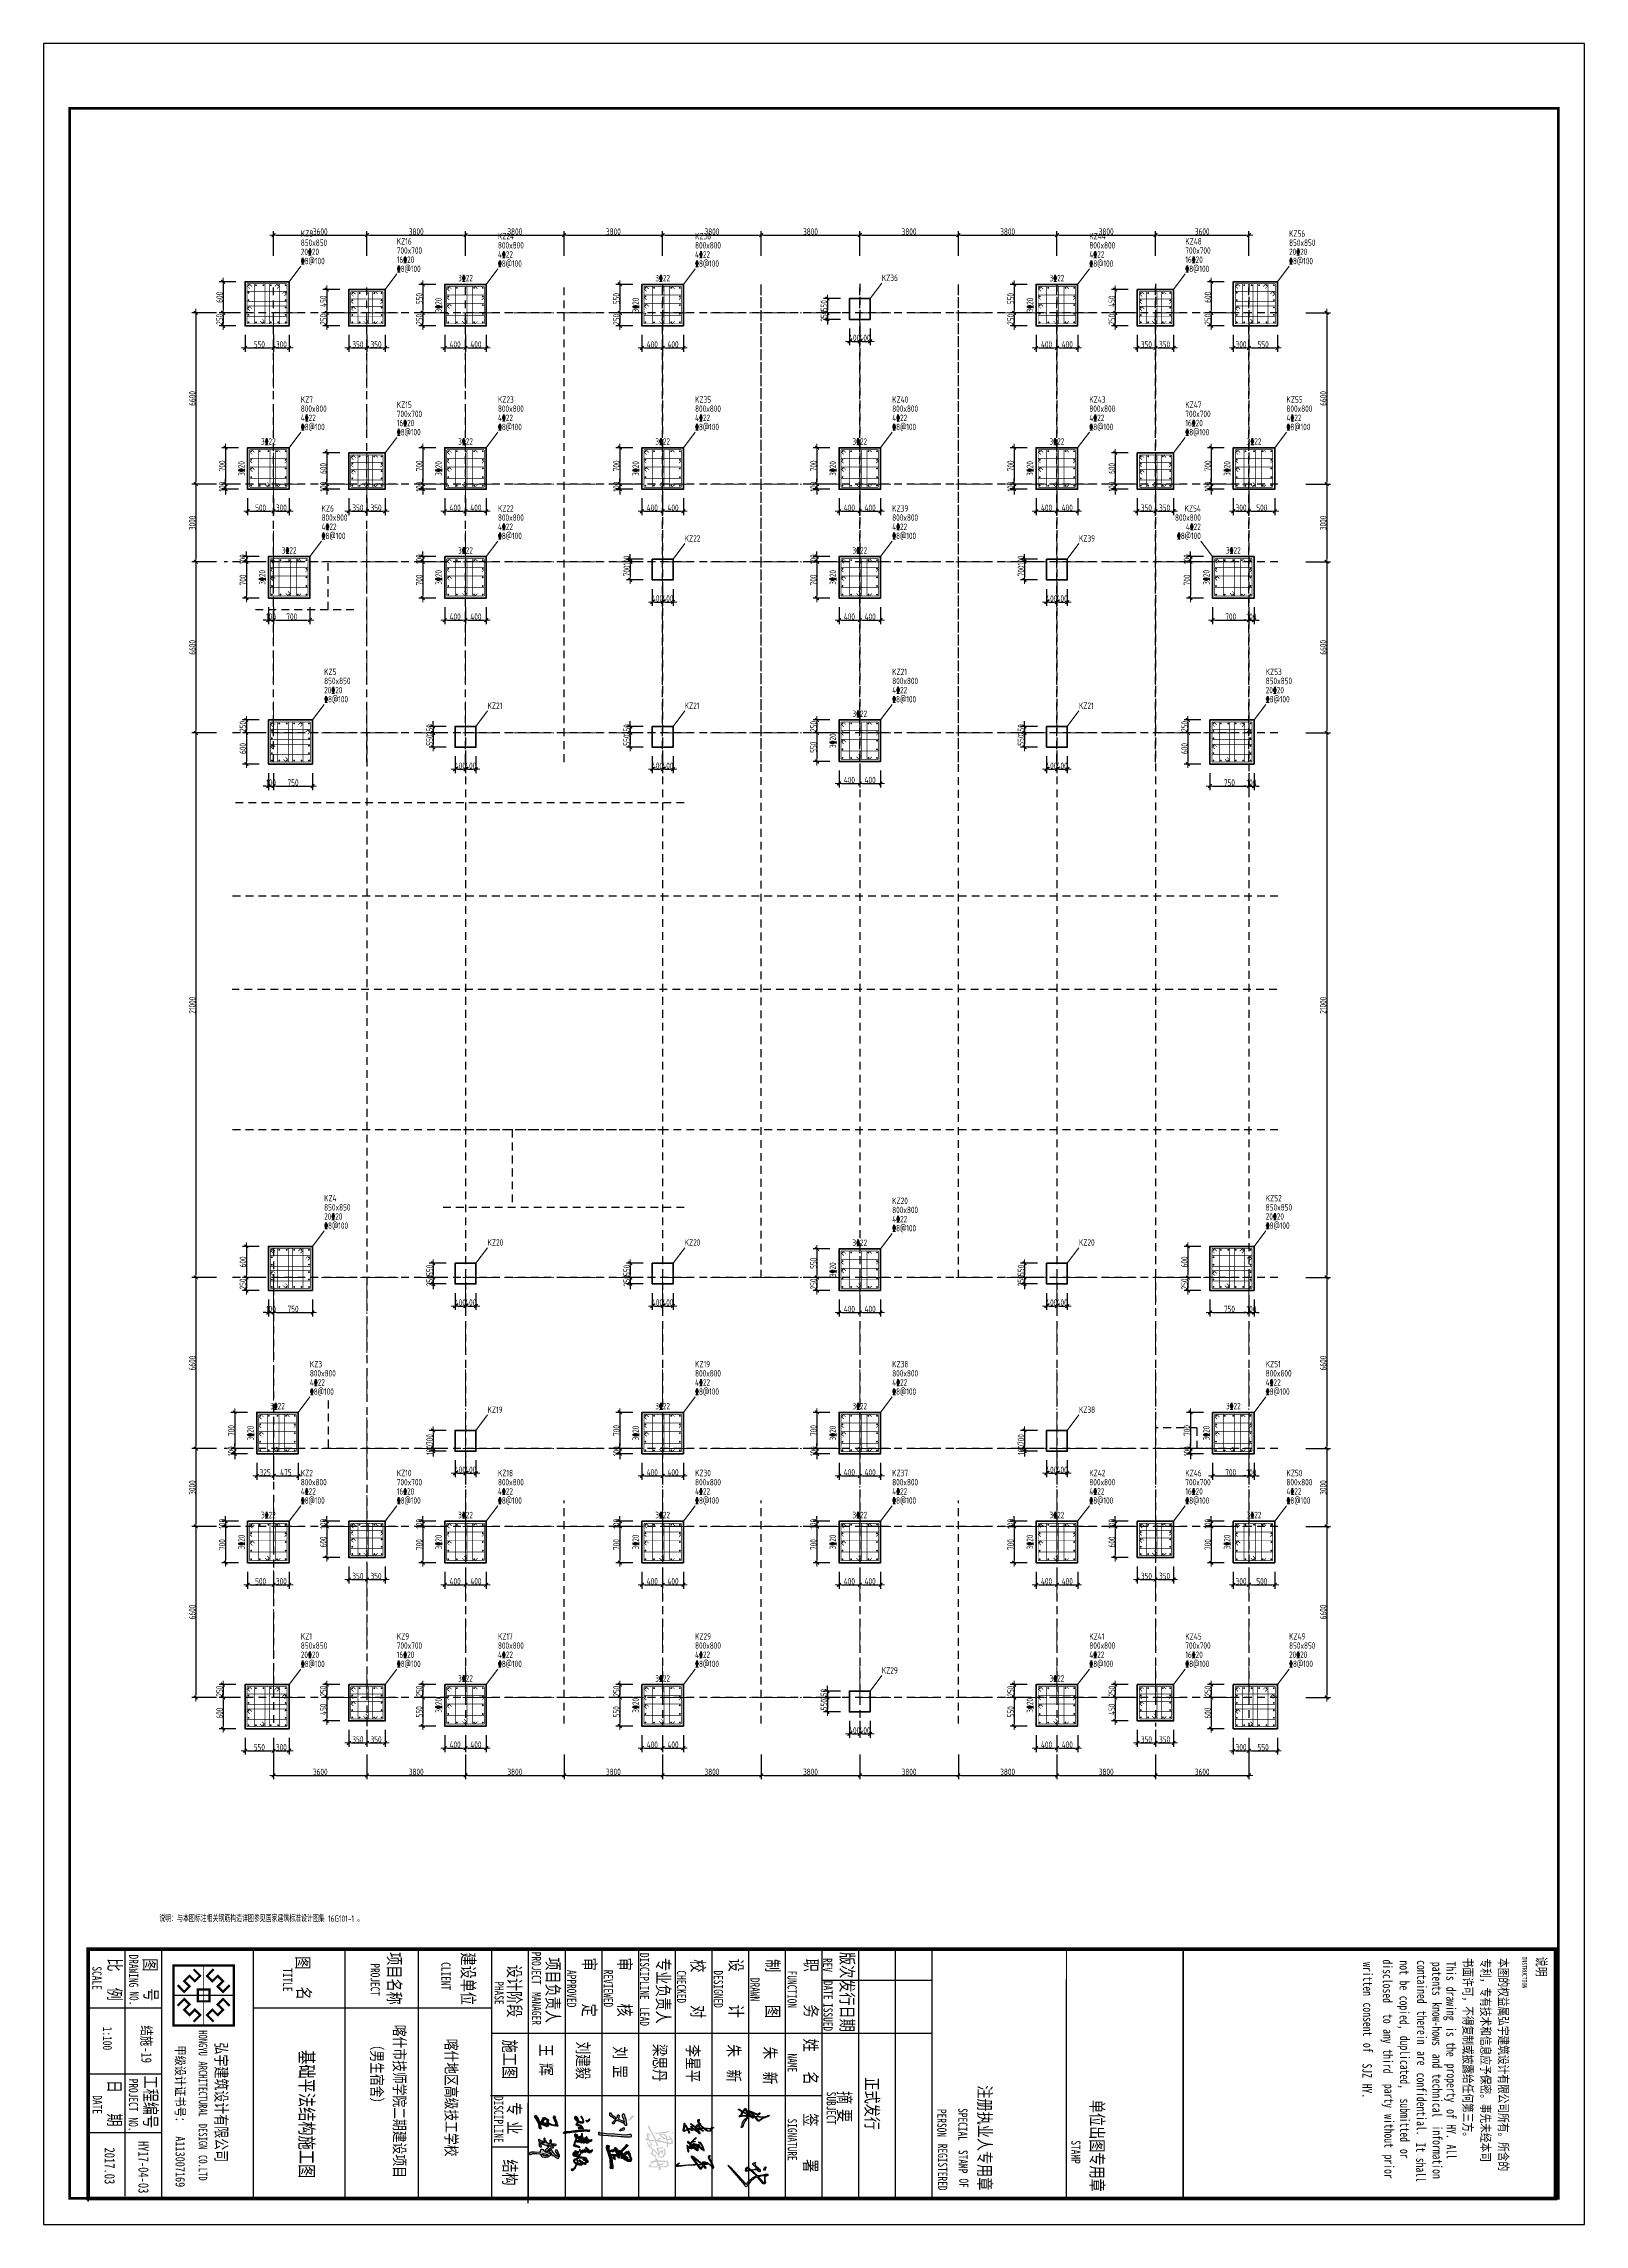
# Model space of a CAD drawing. Header units: millimetres. Extents: x 539196 to 807275, y 431843 to 1156631.
# Drawn here: x 603403 to 662803, y 515943 to 600043 of the extents above; entities that cross this region are included whole.
import ezdxf
from ezdxf.enums import TextEntityAlignment as Align

# ---------------------------------------------------------------- set-up
doc = ezdxf.new("R2010")
doc.units = ezdxf.units.MM
doc.header["$MEASUREMENT"] = 0
for name, pattern in [('DOTE', [2.42, 2, -0.2, 0.02, -0.2]), ('点划线', [1850, 1200, -300, 50, -300]), ('虚线', [500, 300, -200])]:
    doc.linetypes.add(name, pattern=pattern)
for name, color, linetype in [('DOTE', 1, 'DOTE'), ('PUB_TITLE', 4, 'Continuous'), ('SIG_TEXT', 7, 'Continuous'), ('TK', 9, 'Continuous')]:
    doc.layers.add(name, color=color, linetype=linetype)
for name, color, linetype, lineweight in [('柱原位标注', 7, 'Continuous', 18), ('柱尺寸标注', 3, 'Continuous', 18), ('柱标注引线', 2, 'Continuous', 18), ('柱箍筋', 1, 'Continuous', 25), ('柱纵筋', 1, 'Continuous', 70), ('柱集中标注', 2, 'Continuous', 18), ('砼柱', 2, 'Continuous', 35), ('网格', 9, '点划线', 18), ('说明文字', 7, 'Continuous', 18), ('轴线标注', 3, 'Continuous', 18)]:
    doc.layers.add(name, color=color, linetype=linetype, lineweight=lineweight)
doc.styles.add('-宋体', font='', dxfattribs={"width": 0.8})
doc.styles.add('_TEL_DIM', font='simhei.ttf', dxfattribs={"width": 0.8, "height": 3.5})
doc.styles.add('样式 1', font='yjkeng.shx', dxfattribs={"width": 0.7, "bigfont": 'yjkchn.shx'})
doc.styles.add('样式 1_yjk_yjk_yjk_yjk_yjk_yjk_yjk_yjk_yjk_yjk_yjk', font='yjkeng.shx', dxfattribs={"width": 0.7, "bigfont": 'yjkchn.shx'})
doc.styles.get('-宋体').set_extended_font_data('SimSun')
doc.dimstyles.new('盈建科结构', dxfattribs={"dimscale": 100, "dimtxt": 2.5, "dimasz": 1, "dimexe": 1.5, "dimexo": 0.625, "dimgap": 0.1, "dimtad": 1, "dimdec": 0, "dimrnd": 1, "dimzin": 0, "dimdsep": 46, "dimtxsty": '样式 1', "dimblk": '_yjkbk', "dimblk1": 'ARCHTICK', "dimblk2": 'ARCHTICK', "dimcen": 0.09, "dimadec": 0, "dimazin": 0, "dimtfac": 1, "dimtdec": 4, "dimtix": 1, "dimtmove": 2, "dimatfit": 3, "dimfxl": 0, "dimtolj": 1, "dimtzin": 0, "dimarcsym": 0})

msp = doc.modelspace()

# ---------------------------------------------------------------- texts
at = {"style": '-宋体', "width": 0.75}
for s, height, p in [('结施', 396.39, (607172.4, 523618.7)), ('-19', 396.39, (607172.4, 522773)), ('基础平法结构施工图', 537.07, (613279.3, 522663.6))]:
    msp.add_text(s, height=height, rotation=270, dxfattribs=at).set_placement(p)
at = {"layer": '柱原位标注', "linetype": 'Continuous', "style": '样式 1', "width": 0.7}
for p in [(619667.6, 590799.2), (627267.6, 590799.2), (642467.6, 590799.2), (612067.6, 584499.2), (619667.6, 584499.2), (627267.6, 584499.2), (634867.6, 584499.2), (642467.6, 584499.2), (650067.6, 584499.2), (612867.6, 580299.2), (619667.6, 580299.2), (634867.6, 580299.2), (649267.6, 580299.2), (634867.6, 573999.2), (634867.6, 553599.2), (612417.6, 547299.2), (627267.6, 547299.2), (634867.6, 547299.2), (649267.6, 547299.2), (612067.6, 543099.2), (619667.6, 543099.2), (627267.6, 543099.2), (634867.6, 543099.2), (642467.6, 543099.2), (650067.6, 543099.2), (619667.6, 536799.2), (627267.6, 536799.2), (642467.6, 536799.2)]:
    msp.add_text('3\x8422', height=250, dxfattribs=at).set_placement(p, align=Align.BOTTOM_CENTER)
for p in [(618827.6, 589959.2), (626427.6, 589959.2), (641627.6, 589959.2), (611227.6, 583659.2), (618827.6, 583659.2), (626427.6, 583659.2), (634027.6, 583659.2), (641627.6, 583659.2), (649227.6, 583659.2), (612027.6, 579459.2), (618827.6, 579459.2), (634027.6, 579459.2), (648427.6, 579459.2), (634027.6, 573159.2), (634027.6, 552759.2), (611577.6, 546459.2), (626427.6, 546459.2), (634027.6, 546459.2), (648427.6, 546459.2), (611227.6, 542259.2), (618827.6, 542259.2), (626427.6, 542259.2), (634027.6, 542259.2), (641627.6, 542259.2), (649227.6, 542259.2), (618827.6, 535959.2), (626427.6, 535959.2), (641627.6, 535959.2)]:
    msp.add_text('3\x8420', height=250, rotation=90.000003, dxfattribs=at).set_placement(p, align=Align.BOTTOM_CENTER)
at = {"layer": '柱集中标注', "linetype": 'Continuous', "style": '样式 1', "width": 0.7}
for s, p in [('20\x8420', (613317.6, 591812)), ('KZ8', (613317.6, 592517.5)), ('850x850', (613317.6, 592164.7)), ('700x700', (617017.6, 591864.7)), ('KZ16', (617017.6, 592217.5)), ('KZ24', (620917.6, 592417.5)), ('800x800', (620917.6, 592064.7)), ('KZ36', (628517.6, 592417.5)), ('800x800', (628517.6, 592064.7)), ('KZ44', (643717.6, 592417.5)), ('800x800', (643717.6, 592064.7)), ('700x700', (647417.6, 591864.7)), ('KZ48', (647417.6, 592217.5)), ('20\x8420', (651417.6, 591812)), ('KZ56', (651417.6, 592517.5)), ('850x850', (651417.6, 592164.7)), ('\x848@100', (613317.6, 591459.2)), ('16\x8420', (617017.6, 591512)), ('\x848@100', (617017.6, 591159.2)), ('4\x8422', (620917.6, 591712)), ('\x848@100', (620917.6, 591359.2)), ('4\x8422', (628517.6, 591712)), ('\x848@100', (628517.6, 591359.2)), ('4\x8422', (643717.6, 591712)), ('\x848@100', (643717.6, 591359.2)), ('16\x8420', (647417.6, 591512)), ('\x848@100', (647417.6, 591159.2)), ('\x848@100', (651417.6, 591459.2)), ('KZ36', (635717.6, 590809.2)), ('KZ7', (613317.6, 586117.5)), ('KZ15', (617017.6, 585917.5)), ('KZ23', (620917.6, 586117.5)), ('KZ35', (628517.6, 586117.5)), ('KZ40', (636117.6, 586117.5)), ('KZ43', (643717.6, 586117.5)), ('KZ47', (647417.6, 585917.5)), ('KZ55', (651317.6, 586117.5)), ('4\x8422', (613317.6, 585412)), ('800x800', (613317.6, 585764.7)), ('\x848@100', (613317.6, 585059.2)), ('16\x8420', (617017.6, 585212)), ('700x700', (617017.6, 585564.7)), ('4\x8422', (620917.6, 585412)), ('800x800', (620917.6, 585764.7)), ('\x848@100', (620917.6, 585059.2)), ('4\x8422', (628517.6, 585412)), ('800x800', (628517.6, 585764.7)), ('\x848@100', (628517.6, 585059.2)), ('4\x8422', (636117.6, 585412)), ('800x800', (636117.6, 585764.7)), ('\x848@100', (636117.6, 585059.2)), ('4\x8422', (643717.6, 585412)), ('800x800', (643717.6, 585764.7)), ('\x848@100', (643717.6, 585059.2)), ('16\x8420', (647417.6, 585212)), ('700x700', (647417.6, 585564.7)), ('4\x8422', (651317.6, 585412)), ('800x800', (651317.6, 585764.7)), ('\x848@100', (651317.6, 585059.2)), ('\x848@100', (617017.6, 584859.2)), ('\x848@100', (647417.6, 584859.2)), ('KZ6', (614117.6, 581917.5)), ('KZ22', (620917.6, 581917.5)), ('KZ39', (636117.6, 581917.5)), ('4\x8422', (614117.6, 581212)), ('800x800', (614117.6, 581564.7)), ('\x848@100', (614117.6, 580859.2)), ('4\x8422', (620917.6, 581212)), ('800x800', (620917.6, 581564.7)), ('\x848@100', (620917.6, 580859.2)), ('4\x8422', (636117.6, 581212)), ('800x800', (636117.6, 581564.7)), ('\x848@100', (636117.6, 580859.2)), ('KZ22', (628117.6, 580759.2)), ('KZ39', (643317.6, 580759.2)), ('KZ5', (614217.6, 575617.5)), ('850x850', (614217.6, 575264.7)), ('KZ21', (636117.6, 575617.5)), ('800x800', (636117.6, 575264.7)), ('KZ53', (650517.6, 575617.5)), ('850x850', (650517.6, 575264.7)), ('20\x8420', (614217.6, 574912)), ('\x848@100', (614217.6, 574559.2)), ('KZ21', (620517.6, 574309.2)), ('KZ21', (628117.6, 574309.2)), ('4\x8422', (636117.6, 574912)), ('\x848@100', (636117.6, 574559.2)), ('KZ21', (643317.6, 574309.2)), ('20\x8420', (650517.6, 574912)), ('\x848@100', (650517.6, 574559.2)), ('KZ4', (614217.6, 555317.5)), ('850x850', (614217.6, 554964.7)), ('KZ20', (636117.6, 555217.5)), ('800x800', (636117.6, 554864.7)), ('KZ52', (650517.6, 555317.5)), ('850x850', (650517.6, 554964.7)), ('20\x8420', (614217.6, 554612)), ('\x848@100', (614217.6, 554259.2)), ('4\x8422', (636117.6, 554512)), ('\x848@100', (636117.6, 554159.2)), ('20\x8420', (650517.6, 554612)), ('\x848@100', (650517.6, 554259.2)), ('KZ20', (620517.6, 553609.2)), ('KZ20', (628117.6, 553609.2)), ('KZ20', (643317.6, 553609.2)), ('KZ3', (613667.6, 548917.5)), ('KZ19', (628517.6, 548917.5)), ('KZ38', (636117.6, 548917.5)), ('KZ51', (650517.6, 548917.5)), ('4\x8422', (613667.6, 548212)), ('800x800', (613667.6, 548564.7)), ('4\x8422', (628517.6, 548212)), ('800x800', (628517.6, 548564.7)), ('4\x8422', (636117.6, 548212)), ('800x800', (636117.6, 548564.7)), ('4\x8422', (650517.6, 548212)), ('800x800', (650517.6, 548564.7)), ('\x848@100', (613667.6, 547859.2)), ('\x848@100', (628517.6, 547859.2)), ('\x848@100', (636117.6, 547859.2)), ('\x848@100', (650517.6, 547859.2)), ('KZ19', (620517.6, 547159.2)), ('KZ38', (643317.6, 547159.2)), ('KZ2', (613317.6, 544717.5)), ('KZ10', (617017.6, 544717.5)), ('KZ18', (620917.6, 544717.5)), ('KZ30', (628517.6, 544717.5)), ('KZ37', (636117.6, 544717.5)), ('KZ42', (643717.6, 544717.5)), ('KZ46', (647417.6, 544717.5)), ('KZ50', (651317.6, 544717.5)), ('4\x8422', (613317.6, 544012)), ('800x800', (613317.6, 544364.7)), ('16\x8420', (617017.6, 544012)), ('700x700', (617017.6, 544364.7)), ('4\x8422', (620917.6, 544012)), ('800x800', (620917.6, 544364.7)), ('4\x8422', (628517.6, 544012)), ('800x800', (628517.6, 544364.7)), ('4\x8422', (636117.6, 544012)), ('800x800', (636117.6, 544364.7)), ('4\x8422', (643717.6, 544012)), ('800x800', (643717.6, 544364.7)), ('16\x8420', (647417.6, 544012)), ('700x700', (647417.6, 544364.7)), ('4\x8422', (651317.6, 544012)), ('800x800', (651317.6, 544364.7)), ('\x848@100', (613317.6, 543659.2)), ('\x848@100', (617017.6, 543659.2)), ('\x848@100', (620917.6, 543659.2)), ('\x848@100', (628517.6, 543659.2)), ('\x848@100', (636117.6, 543659.2)), ('\x848@100', (643717.6, 543659.2)), ('\x848@100', (647417.6, 543659.2)), ('\x848@100', (651317.6, 543659.2)), ('KZ1', (613317.6, 538417.5)), ('850x850', (613317.6, 538064.7)), ('700x700', (617017.6, 538064.7)), ('KZ9', (617017.6, 538417.5)), ('KZ17', (620917.6, 538417.5)), ('800x800', (620917.6, 538064.7)), ('KZ29', (628517.6, 538417.5)), ('800x800', (628517.6, 538064.7)), ('KZ41', (643717.6, 538417.5)), ('800x800', (643717.6, 538064.7)), ('700x700', (647417.6, 538064.7)), ('KZ45', (647417.6, 538417.5)), ('KZ49', (651417.6, 538417.5)), ('850x850', (651417.6, 538064.7)), ('20\x8420', (613317.6, 537712)), ('\x848@100', (613317.6, 537359.2)), ('16\x8420', (617017.6, 537712)), ('\x848@100', (617017.6, 537359.2)), ('4\x8422', (620917.6, 537712)), ('\x848@100', (620917.6, 537359.2)), ('4\x8422', (628517.6, 537712)), ('\x848@100', (628517.6, 537359.2)), ('KZ29', (635717.6, 537109.2)), ('4\x8422', (643717.6, 537712)), ('\x848@100', (643717.6, 537359.2)), ('16\x8420', (647417.6, 537712)), ('\x848@100', (647417.6, 537359.2)), ('20\x8420', (651417.6, 537712)), ('\x848@100', (651417.6, 537359.2))]:
    msp.add_text(s, height=250, dxfattribs=at).set_placement(p, align=Align.BOTTOM_LEFT)
for s, p in [('KZ54', (648017.6, 581917.5)), ('800x800', (648017.6, 581564.7)), ('\x848@100', (648017.6, 580859.2)), ('4\x8422', (648017.6, 581212))]:
    msp.add_text(s, height=250, dxfattribs=at).set_placement(p, align=Align.BOTTOM_RIGHT)
at = {"layer": '说明文字', "linetype": 'Continuous', "style": '样式 1_yjk_yjk_yjk_yjk_yjk_yjk_yjk_yjk_yjk_yjk_yjk', "width": 0.7}
msp.add_text('说明：与本图标注相关钢筋构造详图参见国家建筑标准设计图集 16G101-1 。', height=250, dxfattribs=at).set_placement((607867.6, 527859.2), align=Align.TOP_LEFT)

# ---------------------------------------------------------------- blocks, each defined once
blk = doc.blocks.new('logo')
at = {"color": 6}
blk.add_line((1004, 2011), (1004, 0), dxfattribs=at)
at = {"color": 6, "const_width": 74.6}
for points in [[(0, 2011), (2008, 2011), (2008, 0), (0, 0)], [(809, 1198), (1199, 1198), (1199, 813), (809, 813)]]:
    blk.add_lwpolyline(points, close=True, dxfattribs=at)
at = {"color": 6}
blk.add_lwpolyline([(0, 2011), (2008, 2011), (2008, 0), (0, 0)], close=True, dxfattribs=at)
for points, const_width in [([(660, 1874), (883, 1654), (704, 1475), (526, 1653), (350, 1477), (528, 1299), (350, 1120), (129, 1340)], 74.6), ([(1004, 2011), (1004, 0)], 15.2), ([(1348, 1874), (1125, 1654), (1304, 1475), (1482, 1653), (1658, 1477), (1480, 1299), (1659, 1120), (1879, 1340)], 74.6), ([(0, 1006), (2008, 1006)], 15.2), ([(660, 137), (883, 357), (704, 536), (526, 358), (350, 534), (528, 712), (350, 891), (129, 671)], 74.6), ([(1348, 137), (1125, 357), (1304, 536), (1482, 358), (1658, 534), (1480, 712), (1659, 891), (1879, 671)], 74.6)]:
    blk.add_lwpolyline(points, dxfattribs=dict(at, const_width=const_width))
blk = doc.blocks.new('qmzx01')
h = blk.add_hatch(color=256)
h.paths.add_polyline_path([(814930, 31810), (814638, 31524), (814644, 31539), (814668, 31584), (814889, 32014), (814872, 32035), (814815, 32118), (814751, 32167), (814700, 32148), (814712, 32126), (814741, 32066), (814801, 32001), (814548, 31441), (814558, 31411), (814578, 31401), (814598, 31416), (814931, 31730), (814926, 31558), (814703, 31367), (814659, 31325), (814592, 31277), (814540, 31234), (814456, 31184), (814397, 31149), (814396, 31123), (814396, 31106), (814421, 31095), (814502, 31028), (814521, 31015), (814545, 31008), (814593, 30941), (814450, 30687), (814442, 30665), (814440, 30639), (814443, 30625), (814475, 30625), (814475, 30639), (814634, 30900), (814661, 30880), (814698, 30865), (814772, 30847), (814813, 30833), (814857, 30789), (814895, 30738), (814926, 30695), (814959, 30693), (814987, 30712), (814974, 30751), (814951, 30892), (814938, 31016), (814942, 31085), (814948, 31126), (814953, 31194), (814948, 31288), (815003, 31260), (815049, 31207), (815178, 31068), (815254, 31008), (815370, 30953), (815391, 30936), (815490, 30907), (815568, 30898), (815593, 30896), (815633, 30886), (815677, 30853), (815707, 30836), (815733, 30845), (815749, 30881), (815728, 30926), (815623, 30971), (815474, 31010), (815406, 31036), (815309, 31084), (815227, 31163), (815160, 31214), (815095, 31268), (815030, 31310), (814963, 31339), (814962, 31467), (815082, 31627), (815082, 31659), (815052, 31682), (815019, 31674), (814977, 31631), (814988, 31778), (815291, 32045), (815291, 32115), (815281, 32145), (815179, 32273), (815153, 32306), (815118, 32336), (815070, 32415), (815055, 32437), (815058, 32460), (815067, 32509), (814942, 32792), (814935, 32806), (814919, 32819), (814905, 32822), (814889, 32819), (814860, 32803), (814887, 32725), (814929, 32652), (814954, 32572), (814981, 32503), (814985, 32468)])
h.paths.add_polyline_path([(815041, 32371), (815058, 32340), (815219, 32126), (815223, 32085), (815218, 32058), (814987, 31839)], flags=16)
h.paths.add_polyline_path([(814899, 31476), (814903, 31458), (814876, 31440), (814873, 31436), (814866, 31410), (814850, 31388), (814622, 30985), (814593, 31026), (814568, 31048), (814540, 31073), (814511, 31099), (814493, 31115), (814500, 31139), (814537, 31167), (814588, 31196), (814662, 31246), (814732, 31297), (814844, 31406), (814871, 31434)], flags=16)
h.paths.add_polyline_path([(814911, 31397), (814899, 31318), (814898, 31215), (814896, 31165), (814885, 31093), (814881, 31026), (814892, 30925), (814903, 30828), (814895, 30829), (814877, 30855), (814854, 30877), (814832, 30887), (814791, 30899), (814732, 30914), (814699, 30922), (814655, 30939)], flags=16)
for points in [[(814889, 32819), (814905, 32822), (814919, 32819), (814935, 32806), (814942, 32792), (815067, 32509), (815058, 32460), (815056, 32449), (815057, 32434), (815070, 32415), (815118, 32336), (815153, 32306), (815179, 32273), (815281, 32145), (815291, 32115), (815291, 32045), (814988, 31778), (814977, 31631), (815019, 31674), (815052, 31682), (815082, 31659), (815082, 31627), (814962, 31467), (814963, 31339), (815030, 31310), (815095, 31268), (815160, 31214), (815227, 31163), (815309, 31084), (815406, 31036), (815474, 31010), (815623, 30971), (815728, 30926), (815749, 30881), (815733, 30845), (815707, 30836), (815677, 30853), (815633, 30886), (815593, 30896), (815568, 30898), (815490, 30907), (815391, 30936), (815370, 30953), (815254, 31008), (815178, 31068), (815049, 31207), (815003, 31260), (814958, 31283), (814949, 31280), (814953, 31194), (814948, 31126), (814942, 31085), (814938, 31016), (814951, 30892), (814974, 30751), (814987, 30712), (814959, 30693), (814926, 30695), (814895, 30738), (814857, 30789), (814813, 30833), (814772, 30847), (814698, 30865), (814661, 30880), (814641, 30895), (814628, 30889), (814475, 30639), (814475, 30625), (814463, 30625), (814443, 30625), (814440, 30639), (814442, 30665), (814450, 30687), (814589, 30934), (814585, 30952), (814545, 31008), (814521, 31015), (814502, 31028), (814421, 31095), (814396, 31106), (814396, 31123), (814397, 31149), (814456, 31184), (814540, 31234), (814592, 31277), (814659, 31325), (814703, 31367), (814916, 31549), (814926, 31563), (814931, 31730), (814598, 31416), (814578, 31401), (814558, 31411), (814548, 31441), (814801, 32001), (814741, 32066), (814712, 32126), (814700, 32148), (814751, 32167), (814815, 32118), (814872, 32035), (814889, 32014), (814668, 31584), (814644, 31539), (814638, 31524), (814930, 31810), (814985, 32468), (814981, 32503), (814954, 32572), (814929, 32652), (814887, 32725), (814860, 32803), (814889, 32819)], [(814911, 31397), (814660, 30949), (814666, 30935), (814699, 30922), (814732, 30914), (814791, 30899), (814832, 30887), (814854, 30877), (814877, 30855), (814895, 30829), (814903, 30828), (814892, 30925), (814881, 31026), (814885, 31093), (814896, 31165), (814898, 31215), (814899, 31318), (814911, 31397)], [(815040, 32361), (814989, 31850), (814997, 31848), (815218, 32058), (815223, 32085), (815219, 32126), (815058, 32340), (815046, 32362)]]:
    blk.add_lwpolyline(points, close=True)
blk.add_lwpolyline([(814899, 31476), (814871, 31434), (814844, 31406), (814732, 31297), (814662, 31246), (814588, 31196), (814537, 31167), (814500, 31139), (814493, 31115), (814511, 31099), (814540, 31073), (814568, 31048), (814593, 31026), (814616, 30993), (814624, 30987), (814850, 31388), (814866, 31410), (814873, 31438), (814903, 31458), (814899, 31476)])
blk = doc.blocks.new('qmzx02')
h = blk.add_hatch(color=256)
h.paths.add_polyline_path([(813108, 27258), (813478, 27591), (813494, 27645), (813493, 27674), (813459, 27704), (813418, 27713), (813343, 27693), (813266, 27688), (813195, 27681), (813234, 27684), (813260, 27685), (813321, 27686), (813372, 27686), (813410, 27682), (813432, 27669), (813446, 27654), (813440, 27637), (813077, 27305), (813071, 27319), (813067, 27345), (813063, 27399), (813040, 27530), (813027, 27644), (813014, 27764), (813025, 27758), (813066, 27696), (813093, 27675), (813100, 27676), (813061, 27716), (813041, 27762), (813021, 27788), (813031, 27804), (813031, 27821), (812997, 27871), (812945, 27861), (812933, 27814), (812939, 27701), (812970, 27540), (813017, 27254), (812719, 26948), (812717, 26967), (812693, 27135), (812693, 27169), (812697, 27230), (812779, 27327), (812806, 27387), (812776, 27419), (812718, 27426), (812652, 27377), (812446, 27160), (812398, 27126), (812336, 27116), (812270, 27165), (812270, 27148), (812265, 27124), (812285, 27067), (812317, 27011), (812359, 26995), (812396, 27002), (812410, 27031), (812439, 27062), (812454, 27085), (812491, 27121), (812494, 27140), (812549, 27194), (812599, 27272), (812664, 27328), (812692, 27355), (812723, 27370), (812709, 27357), (812690, 27334), (812661, 27296), (812646, 27239), (812634, 27187), (812642, 27145), (812663, 27064), (812692, 26900), (812631, 26832), (812574, 26765), (812536, 26729), (812535, 26674), (812571, 26642), (812605, 26606), (812746, 26580), (812778, 26611), (812764, 26669), (812763, 26714), (812737, 26877), (813039, 27202), (813070, 27116), (813150, 26972), (813209, 26927), (813245, 26860), (813288, 26806), (813447, 26685), (813498, 26654), (813494, 26609), (812548, 25733), (812499, 25682), (812427, 25595), (812464, 25613), (813545, 26539), (813617, 26566), (813660, 26610), (813637, 26666), (813613, 26679), (813574, 26706), (813481, 26779), (813405, 26827), (813353, 26863), (813305, 26927), (813257, 26984), (813214, 27030), (813177, 27081), (813137, 27131), (813096, 27240)])
h.paths.add_polyline_path([(812698, 26846), (812701, 26820), (812712, 26731), (812723, 26633), (812700, 26631), (812684, 26645), (812610, 26682), (812613, 26731)], flags=16)
h.paths.add_polyline_path([(812704, 27692), (812687, 27692), (812631, 27698), (812617, 27701), (812589, 27722), (812536, 27748), (812522, 27718), (812541, 27697), (812573, 27668), (812595, 27647), (812626, 27626), (812658, 27627), (812675, 27621), (812714, 27622), (812717, 27653)], flags=17)
for points in [[(812270, 27165), (812336, 27116), (812398, 27126), (812446, 27160), (812652, 27377), (812718, 27426), (812776, 27419), (812806, 27387), (812779, 27327), (812697, 27230), (812693, 27169), (812693, 27135), (812717, 26967), (812719, 26948), (813017, 27254), (812970, 27540), (812939, 27701), (812933, 27814), (812945, 27861), (812997, 27871), (813031, 27821), (813031, 27804), (813021, 27788), (813041, 27762), (813061, 27716), (813099, 27677), (813168, 27678), (813266, 27688), (813343, 27693), (813418, 27713), (813459, 27704), (813493, 27674), (813494, 27645), (813478, 27591), (813108, 27258), (813096, 27240), (813137, 27131), (813177, 27081), (813214, 27030), (813257, 26984), (813305, 26927), (813353, 26863), (813405, 26827), (813481, 26779), (813574, 26706), (813613, 26679), (813637, 26666), (813660, 26610), (813617, 26566), (813545, 26539), (812464, 25613), (812427, 25595), (812499, 25682), (812548, 25733), (813494, 26609), (813498, 26654), (813447, 26685), (813288, 26806), (813245, 26860), (813209, 26927), (813150, 26972), (813070, 27116), (813039, 27202), (812737, 26877), (812763, 26714), (812764, 26669), (812778, 26611), (812746, 26580), (812605, 26606), (812571, 26642), (812535, 26674), (812536, 26729), (812574, 26765), (812631, 26832), (812692, 26900), (812663, 27064), (812642, 27145), (812634, 27187), (812646, 27239), (812661, 27296), (812690, 27334), (812709, 27357), (812723, 27370), (812692, 27355), (812664, 27328), (812599, 27272), (812549, 27194), (812494, 27140), (812491, 27121), (812454, 27085), (812439, 27062), (812410, 27031), (812396, 27002), (812359, 26995), (812317, 27011), (812285, 27067), (812265, 27124), (812270, 27148)], [(813077, 27305), (813440, 27637), (813446, 27654), (813432, 27669), (813410, 27682), (813372, 27686), (813321, 27686), (813260, 27685), (813234, 27684), (813124, 27676), (813093, 27675), (813066, 27696), (813025, 27758), (813014, 27764), (813027, 27644), (813040, 27530), (813063, 27399), (813067, 27345), (813071, 27319)], [(812698, 26846), (812613, 26731), (812610, 26682), (812684, 26645), (812700, 26631), (812723, 26633), (812712, 26731), (812701, 26820)]]:
    blk.add_lwpolyline(points, close=True)
blk.add_lwpolyline([(812536, 27748), (812589, 27722), (812617, 27701), (812631, 27698), (812687, 27692), (812704, 27692), (812717, 27653), (812714, 27622), (812675, 27621), (812658, 27627), (812626, 27626), (812595, 27647), (812573, 27668), (812541, 27697), (812522, 27718), (812536, 27748)])
blk = doc.blocks.new('A$C252E1BA3')
at = {"layer": 'SIG_TEXT', "lineweight": 25}
h = blk.add_hatch(color=1, dxfattribs=at)
h.paths.add_polyline_path([(714, 923), (714, 955), (703, 985), (663, 987), (649, 968), (645, 925), (665, 806), (658, 688), (635, 489), (625, 371), (635, 296), (614, 177), (610, 59), (589, 24), (575, 23), (590, 0), (649, 0), (661, 32), (670, 132), (680, 291), (683, 376), (685, 473), (704, 664), (710, 734), (714, 775), (713, 834)])
h.paths.add_polyline_path([(519, 755), (494, 770), (466, 772), (443, 747), (464, 722), (482, 680), (508, 646), (531, 624), (544, 634), (538, 661), (530, 678), (527, 712)])
h.paths.add_polyline_path([(269, 826), (188, 813), (122, 784), (75, 778), (40, 763), (36, 755), (34, 732), (48, 715), (88, 722), (136, 732), (180, 754), (241, 771), (282, 781), (275, 761), (250, 734), (231, 702), (212, 648), (194, 609), (181, 596), (144, 611), (107, 619), (76, 621), (61, 605), (63, 580), (92, 569), (140, 555), (157, 540), (135, 501), (104, 467), (80, 414), (34, 384), (3, 364), (0, 340), (26, 336), (83, 339), (106, 368), (120, 400), (167, 461), (202, 519), (221, 492), (233, 475), (264, 448), (290, 420), (320, 420), (341, 426), (324, 459), (286, 481), (254, 523), (224, 561), (239, 589), (280, 678), (310, 744), (328, 778), (346, 781), (384, 805), (382, 841), (335, 841)])
h.paths.add_polyline_path([(141, 1026), (124, 1040), (124, 1059), (105, 1069), (89, 1035), (67, 1039), (84, 998), (116, 964), (134, 945), (166, 948), (186, 904), (228, 885), (240, 917), (225, 949), (200, 977), (165, 1005)])
h = blk.add_hatch(color=1, dxfattribs=at)
h.paths.add_polyline_path([(1089, 717), (1119, 691), (1135, 689), (1151, 694), (1152, 711), (1074, 789), (982, 880), (961, 875), (950, 840), (967, 819), (998, 804), (1032, 771)])
h.paths.add_polyline_path([(1320, 486), (1311, 447), (1322, 429), (1376, 457), (1387, 482), (1393, 503), (1372, 510), (1353, 501)])
h.paths.add_polyline_path([(1126, 325), (1068, 313), (1007, 316), (974, 303), (965, 272), (974, 250), (996, 240), (1048, 240), (1092, 251), (1144, 271), (1197, 289), (1272, 313), (1354, 336), (1414, 347), (1478, 352), (1524, 360), (1557, 361), (1597, 361), (1634, 351), (1661, 371), (1676, 410), (1661, 428), (1590, 430), (1518, 423), (1469, 414), (1422, 405), (1354, 401), (1302, 383), (1244, 364), (1204, 345), (1173, 339), (1164, 350), (1158, 370), (1158, 385), (1164, 415), (1164, 439), (1164, 455), (1123, 472), (1102, 469), (1090, 452), (1106, 417), (1106, 392), (1120, 358)])
blk.add_hatch(color=1, dxfattribs=at).paths.add_polyline_path([(1316, 759), (1340, 792), (1351, 810), (1380, 837), (1379, 866), (1361, 870), (1335, 873), (1320, 856), (1305, 836), (1286, 808), (1271, 790), (1257, 784), (1240, 790), (1246, 815), (1251, 837), (1229, 845), (1210, 852), (1190, 853), (1169, 844), (1157, 835), (1178, 808), (1202, 780), (1229, 769), (1246, 764), (1258, 751), (1246, 750), (1235, 726), (1216, 721), (1185, 711), (1161, 690), (1140, 690), (1132, 672), (1118, 659), (1125, 632), (1139, 622), (1174, 631), (1206, 655), (1224, 659), (1225, 642), (1224, 622), (1216, 619), (1181, 602), (1137, 584), (1104, 569), (1062, 545), (1051, 538), (1031, 507), (1038, 491), (1079, 481), (1108, 499), (1141, 516), (1188, 533), (1221, 559), (1234, 564), (1235, 538), (1240, 513), (1243, 475), (1240, 441), (1235, 413), (1235, 399), (1250, 395), (1275, 395), (1286, 431), (1292, 490), (1295, 540), (1291, 572), (1305, 575), (1343, 586), (1349, 618), (1335, 641), (1310, 648), (1297, 634), (1275, 619), (1263, 624), (1265, 639), (1257, 658), (1234, 669), (1245, 670), (1273, 683), (1310, 695), (1349, 679), (1364, 683), (1349, 708), (1342, 725), (1349, 725), (1373, 756), (1406, 793), (1438, 864), (1451, 941), (1422, 985), (1380, 996), (1331, 980), (1216, 947), (1192, 931), (1153, 914), (1149, 892), (1155, 874), (1175, 867), (1194, 872), (1201, 883), (1260, 909), (1338, 932), (1383, 943), (1400, 925), (1393, 876), (1374, 818), (1338, 747), (1300, 727), (1301, 742)])
at = {"layer": 'SIG_TEXT', "color": 1, "lineweight": 25}
for points in [[(328, 778), (310, 744), (280, 678), (239, 589), (224, 561), (254, 523), (286, 481), (324, 459), (341, 426), (320, 420), (290, 420), (264, 448), (233, 475), (221, 492), (202, 519), (167, 461), (120, 400), (106, 368), (83, 339), (26, 336), (0, 340), (3, 364), (34, 384), (80, 414), (104, 467), (135, 501), (157, 540), (140, 555), (92, 569), (63, 580), (61, 605), (76, 621), (107, 619), (144, 611), (181, 596), (194, 609), (212, 648), (231, 702), (250, 734), (275, 761), (282, 781), (241, 771), (180, 754), (136, 732), (88, 722), (48, 715), (34, 732), (36, 755), (40, 763)], [(40, 763), (75, 778), (122, 784), (188, 813), (269, 826), (335, 841), (382, 841), (384, 805), (346, 781), (328, 778)], [(519, 755), (527, 712), (530, 678), (538, 661), (544, 634), (531, 624), (508, 646), (482, 680), (464, 722), (443, 747), (466, 772), (494, 770), (519, 755)], [(703, 985), (663, 987), (649, 968), (645, 925), (665, 806), (658, 688), (635, 489), (625, 371), (635, 296), (614, 177), (610, 59), (589, 24), (575, 23), (590, 0), (649, 0), (661, 32), (670, 132), (680, 291), (683, 376), (685, 473), (704, 664), (710, 734), (714, 775), (713, 834), (714, 923), (714, 955), (703, 985)], [(982, 880), (1074, 789), (1152, 711), (1151, 694), (1135, 689), (1119, 691), (1089, 717), (1032, 771), (998, 804), (967, 819), (950, 840), (961, 875), (982, 880)], [(1342, 725), (1349, 708), (1364, 683), (1349, 679), (1310, 695), (1273, 683), (1245, 670), (1234, 669), (1257, 658), (1265, 639), (1263, 624), (1275, 619), (1297, 634), (1310, 648), (1335, 641), (1349, 618), (1343, 586), (1305, 575), (1291, 572), (1295, 540), (1292, 490), (1286, 431), (1275, 395), (1250, 395), (1235, 399), (1235, 413), (1240, 441), (1243, 475), (1240, 513), (1235, 538), (1234, 564), (1221, 559), (1188, 533), (1141, 516), (1108, 499), (1079, 481), (1038, 491), (1031, 507), (1051, 538), (1062, 545), (1104, 569), (1137, 584), (1181, 602), (1216, 619), (1224, 622), (1225, 642), (1224, 659), (1224, 659), (1206, 655), (1174, 631), (1139, 622), (1125, 632), (1118, 659), (1132, 672), (1140, 690), (1161, 690), (1185, 711), (1216, 721), (1235, 726), (1246, 750), (1258, 751), (1246, 764), (1229, 769), (1202, 780), (1178, 808), (1157, 835), (1169, 844), (1190, 853), (1210, 852), (1229, 845), (1251, 837), (1246, 815), (1240, 790), (1257, 784), (1271, 790), (1286, 808), (1305, 836), (1320, 856), (1335, 873), (1361, 870), (1379, 866), (1380, 837), (1351, 810), (1340, 792), (1316, 759), (1301, 742), (1300, 727)], [(1342, 725), (1349, 725), (1373, 756), (1406, 793), (1438, 864), (1451, 941), (1422, 985), (1380, 996), (1331, 980), (1216, 947), (1192, 931), (1153, 914), (1149, 892), (1155, 874), (1175, 867), (1194, 872), (1201, 883)], [(1201, 883), (1260, 909), (1338, 932), (1383, 943), (1400, 925), (1393, 876), (1374, 818), (1338, 747), (1300, 727), (1309, 727)], [(1123, 472), (1164, 455), (1164, 439), (1164, 415), (1158, 385), (1158, 370), (1164, 350), (1173, 339), (1204, 345), (1244, 364), (1302, 383), (1354, 401), (1422, 405), (1469, 414), (1518, 423), (1590, 430), (1661, 428), (1676, 410), (1661, 371), (1634, 351), (1597, 361), (1557, 361), (1524, 360), (1478, 352), (1414, 347), (1354, 336), (1272, 313), (1197, 289), (1144, 271), (1092, 251), (1048, 240), (996, 240), (974, 250), (965, 272), (974, 303), (1007, 316), (1068, 313), (1126, 325), (1120, 358), (1106, 392), (1106, 417), (1090, 452), (1102, 469), (1123, 472)], [(1353, 501), (1320, 486), (1311, 447), (1322, 429), (1376, 457), (1387, 482), (1393, 503), (1372, 510), (1353, 501)]]:
    blk.add_lwpolyline(points, dxfattribs=at)
blk = doc.blocks.new('lxp')
h = blk.add_hatch(color=256)
h.paths.add_polyline_path([(28573, 14707), (28573, 14711), (28573, 14720), (28573, 14721), (28573, 14723), (28573, 14725), (28572, 14726), (28571, 14727), (28569, 14727), (28567, 14726), (28564, 14725), (28564, 14727), (28564, 14729), (28563, 14730), (28561, 14731), (28559, 14734), (28556, 14737), (28554, 14740), (28553, 14740), (28553, 14738), (28553, 14735), (28553, 14732), (28551, 14731), (28551, 14727), (28553, 14730), (28554, 14729), (28558, 14728), (28558, 14716), (28557, 14708), (28557, 14691), (28551, 14683), (28545, 14677), (28542, 14673), (28539, 14672), (28536, 14670), (28533, 14669), (28526, 14662), (28523, 14660), (28521, 14660), (28518, 14661), (28517, 14662), (28512, 14662), (28511, 14663), (28508, 14660), (28511, 14659), (28512, 14658), (28512, 14655), (28515, 14654), (28517, 14654), (28519, 14654), (28523, 14655), (28529, 14659), (28534, 14662), (28540, 14668), (28548, 14674), (28552, 14678), (28556, 14683), (28556, 14669), (28556, 14668), (28542, 14658), (28538, 14654), (28537, 14650), (28542, 14647), (28548, 14646), (28551, 14645), (28546, 14636), (28537, 14623), (28533, 14619), (28532, 14618), (28533, 14616), (28537, 14616), (28537, 14619), (28542, 14624), (28547, 14632), (28550, 14637), (28553, 14641), (28555, 14642), (28556, 14643), (28557, 14643), (28559, 14642), (28561, 14638), (28562, 14637), (28560, 14634), (28550, 14622), (28548, 14622), (28547, 14621), (28546, 14619), (28547, 14618), (28550, 14618), (28552, 14619), (28554, 14619), (28557, 14620), (28561, 14622), (28565, 14624), (28567, 14625), (28569, 14624), (28567, 14622), (28564, 14617), (28560, 14614), (28559, 14610), (28559, 14604), (28561, 14600), (28560, 14600), (28557, 14599), (28552, 14597), (28548, 14593), (28542, 14589), (28540, 14587), (28537, 14585), (28534, 14584), (28531, 14584), (28529, 14582), (28531, 14580), (28538, 14580), (28541, 14580), (28546, 14579), (28549, 14578), (28555, 14578), (28559, 14577), (28565, 14575), (28570, 14575), (28573, 14576), (28574, 14578), (28574, 14581), (28572, 14586), (28565, 14599), (28566, 14599), (28568, 14599), (28570, 14601), (28572, 14602), (28575, 14604), (28577, 14604), (28580, 14605), (28582, 14605), (28584, 14607), (28584, 14609), (28582, 14609), (28580, 14609), (28576, 14608), (28573, 14607), (28569, 14604), (28564, 14602), (28563, 14602), (28562, 14604), (28562, 14610), (28562, 14612), (28566, 14615), (28569, 14622), (28571, 14625), (28571, 14626), (28568, 14628), (28566, 14626), (28564, 14626), (28561, 14625), (28558, 14623), (28555, 14621), (28553, 14621), (28552, 14621), (28553, 14623), (28558, 14629), (28561, 14632), (28567, 14638), (28575, 14647), (28579, 14654), (28583, 14660), (28587, 14664), (28587, 14665), (28587, 14666), (28584, 14666), (28581, 14665), (28577, 14663), (28574, 14662), (28570, 14660), (28566, 14657), (28562, 14653), (28561, 14653), (28561, 14657), (28562, 14660), (28568, 14673), (28571, 14679), (28573, 14681), (28573, 14684), (28570, 14684), (28568, 14682), (28565, 14677), (28563, 14675), (28560, 14672), (28559, 14672), (28559, 14688), (28566, 14694), (28569, 14699)])
h.paths.add_polyline_path([(28562, 14697), (28560, 14695), (28560, 14700), (28561, 14716), (28561, 14728), (28561, 14728), (28561, 14728), (28562, 14727), (28564, 14723), (28564, 14722), (28566, 14723), (28567, 14724), (28568, 14725), (28571, 14724), (28571, 14712), (28569, 14708)], flags=16)
h.paths.add_polyline_path([(28564, 14672), (28564, 14670), (28563, 14667), (28562, 14665), (28561, 14664), (28560, 14664), (28559, 14668), (28560, 14669), (28562, 14671)], flags=16)
h.paths.add_polyline_path([(28556, 14665), (28557, 14663), (28558, 14662), (28558, 14658), (28556, 14654), (28555, 14650), (28553, 14648), (28551, 14648), (28550, 14648), (28547, 14649), (28545, 14649), (28543, 14650), (28541, 14651), (28543, 14653), (28545, 14656), (28546, 14657), (28549, 14658), (28551, 14660)], flags=16)
h.paths.add_polyline_path([(28580, 14661), (28580, 14660), (28578, 14657), (28573, 14650), (28568, 14643), (28566, 14641), (28565, 14641), (28564, 14641), (28562, 14643), (28562, 14646), (28562, 14647), (28562, 14648), (28564, 14650), (28566, 14652), (28569, 14654), (28571, 14657), (28574, 14658), (28577, 14659), (28579, 14661)], flags=16)
h.paths.add_polyline_path([(28563, 14597), (28564, 14595), (28567, 14588), (28571, 14581), (28569, 14579), (28565, 14579), (28559, 14580), (28552, 14581), (28547, 14581), (28544, 14582), (28540, 14582), (28540, 14583), (28544, 14586), (28550, 14590), (28555, 14594), (28562, 14597)], flags=16)
blk.add_hatch(color=256).paths.add_polyline_path([(28635, 14617), (28636, 14620), (28633, 14625), (28632, 14628), (28631, 14633), (28631, 14641), (28630, 14640), (28630, 14627), (28629, 14626), (28612, 14645), (28610, 14645), (28610, 14642)])
h = blk.add_hatch(color=256)
h.paths.add_polyline_path([(28673, 14679), (28677, 14685), (28679, 14687), (28680, 14688), (28680, 14690), (28676, 14690), (28661, 14684), (28648, 14679), (28640, 14673), (28635, 14669), (28633, 14660), (28633, 14659), (28634, 14659), (28641, 14670), (28659, 14680), (28667, 14683), (28671, 14685), (28672, 14684), (28661, 14667), (28652, 14665), (28648, 14660), (28644, 14641), (28644, 14637), (28642, 14634), (28640, 14630), (28642, 14628), (28652, 14638), (28654, 14638), (28652, 14635), (28645, 14621), (28635, 14607), (28630, 14600), (28632, 14598), (28634, 14598), (28662, 14630), (28662, 14628), (28661, 14624), (28653, 14620), (28651, 14614), (28659, 14605), (28654, 14599), (28651, 14598), (28649, 14596), (28652, 14594), (28657, 14596), (28665, 14597), (28684, 14601), (28687, 14604), (28685, 14605), (28679, 14605), (28670, 14602), (28659, 14600), (28658, 14600), (28661, 14602), (28665, 14608), (28668, 14617), (28668, 14623), (28666, 14625), (28664, 14626), (28666, 14633), (28670, 14639), (28677, 14648), (28679, 14652), (28679, 14655), (28677, 14657), (28674, 14658), (28672, 14657), (28670, 14656), (28667, 14656), (28666, 14654), (28665, 14650), (28664, 14645), (28664, 14642), (28664, 14637), (28662, 14636), (28653, 14625), (28651, 14623), (28652, 14626), (28656, 14634), (28656, 14638), (28656, 14640), (28655, 14641), (28651, 14641), (28651, 14642), (28656, 14648), (28660, 14655), (28662, 14659), (28663, 14664), (28663, 14665), (28668, 14671)])
h.paths.add_polyline_path([(28659, 14662), (28658, 14661), (28655, 14657), (28652, 14651), (28648, 14645), (28647, 14646), (28648, 14649), (28651, 14658), (28653, 14661), (28656, 14663), (28658, 14663)], flags=16)
h.paths.add_polyline_path([(28670, 14654), (28673, 14654), (28675, 14654), (28675, 14653), (28674, 14650), (28673, 14648), (28670, 14645), (28668, 14641), (28667, 14641), (28667, 14644), (28668, 14650), (28669, 14653)], flags=16)
h.paths.add_polyline_path([(28665, 14621), (28666, 14620), (28665, 14619), (28665, 14617), (28664, 14614), (28664, 14612), (28663, 14611), (28662, 14612), (28663, 14613), (28663, 14617), (28663, 14620)], flags=16)
h.paths.add_polyline_path([(28660, 14619), (28660, 14617), (28660, 14614), (28659, 14611), (28656, 14615), (28657, 14617), (28660, 14619)], flags=16)
h = blk.add_hatch(color=256)
h.paths.add_polyline_path([(28760, 14690), (28755, 14694), (28755, 14697), (28755, 14703), (28749, 14707), (28755, 14716), (28759, 14722), (28767, 14731), (28776, 14737), (28776, 14739), (28771, 14740), (28759, 14737), (28720, 14718), (28714, 14718), (28708, 14722), (28705, 14721), (28705, 14719), (28711, 14715), (28715, 14712), (28720, 14714), (28725, 14717), (28737, 14724), (28746, 14728), (28759, 14732), (28763, 14734), (28766, 14734), (28766, 14734), (28762, 14729), (28758, 14725), (28751, 14716), (28745, 14707), (28742, 14706), (28743, 14703), (28743, 14701), (28740, 14694), (28741, 14682), (28747, 14680), (28751, 14682), (28754, 14682), (28754, 14679), (28742, 14667), (28723, 14644), (28710, 14628), (28708, 14621), (28715, 14621), (28730, 14632), (28754, 14650), (28754, 14629), (28756, 14601), (28759, 14576), (28761, 14551), (28760, 14542), (28755, 14546), (28748, 14555), (28750, 14547), (28756, 14538), (28761, 14535), (28765, 14539), (28765, 14548), (28764, 14565), (28761, 14593), (28758, 14638), (28757, 14646), (28757, 14653), (28765, 14658), (28779, 14668), (28782, 14673), (28775, 14675), (28770, 14678), (28765, 14684), (28765, 14686), (28766, 14688), (28774, 14694), (28776, 14696), (28775, 14699), (28773, 14698), (28767, 14694)])
h.paths.add_polyline_path([(28758, 14687), (28756, 14687), (28757, 14689), (28758, 14688)], flags=16)
h.paths.add_polyline_path([(28762, 14684), (28763, 14684), (28763, 14682), (28766, 14679), (28772, 14673), (28775, 14671), (28772, 14668), (28769, 14666), (28764, 14663), (28760, 14659), (28757, 14658), (28757, 14678), (28762, 14683)], flags=16)
h.paths.add_polyline_path([(28753, 14685), (28747, 14683), (28744, 14685), (28744, 14691), (28744, 14698), (28746, 14700), (28750, 14696), (28752, 14692), (28753, 14688)], flags=16)
h.paths.add_polyline_path([(28754, 14674), (28754, 14663), (28754, 14655), (28745, 14648), (28728, 14635), (28717, 14627), (28714, 14627), (28716, 14631), (28724, 14639), (28737, 14655), (28753, 14674)], flags=16)
h.paths.add_polyline_path([(28751, 14700), (28749, 14700), (28748, 14703), (28748, 14703), (28751, 14701)], flags=16)
for points in [[(28512, 14662), (28517, 14662), (28518, 14661), (28521, 14660), (28523, 14660), (28526, 14662), (28533, 14669), (28536, 14670), (28539, 14672), (28542, 14673), (28545, 14677), (28551, 14683), (28557, 14691), (28557, 14708), (28558, 14716), (28558, 14728), (28554, 14729), (28553, 14730), (28551, 14727), (28551, 14731), (28553, 14732), (28553, 14735), (28553, 14738), (28553, 14740), (28554, 14740), (28556, 14737), (28559, 14734), (28561, 14731), (28563, 14730), (28564, 14729), (28564, 14727), (28564, 14725), (28567, 14726), (28569, 14727), (28571, 14727), (28572, 14726), (28573, 14725), (28573, 14723), (28573, 14721), (28573, 14720), (28573, 14711), (28573, 14707), (28569, 14699), (28566, 14694), (28559, 14688), (28559, 14672), (28560, 14672), (28563, 14675), (28565, 14677), (28568, 14682), (28570, 14684), (28573, 14684), (28573, 14681), (28571, 14679), (28568, 14673), (28562, 14660), (28561, 14657), (28561, 14653), (28562, 14653), (28566, 14657), (28570, 14660), (28574, 14662), (28577, 14663), (28581, 14665), (28584, 14666), (28587, 14666), (28587, 14665), (28587, 14664), (28583, 14660), (28579, 14654), (28575, 14647), (28567, 14638), (28561, 14632), (28558, 14629), (28553, 14623), (28552, 14621), (28553, 14621), (28555, 14621), (28558, 14623), (28561, 14625), (28564, 14626), (28566, 14626), (28568, 14628), (28571, 14626), (28571, 14625), (28569, 14622), (28566, 14615), (28562, 14612), (28562, 14610), (28562, 14604), (28563, 14602), (28564, 14602), (28569, 14604), (28573, 14607), (28576, 14608), (28580, 14609), (28582, 14609), (28584, 14609), (28584, 14607), (28582, 14605), (28580, 14605), (28577, 14604), (28575, 14604), (28572, 14602), (28570, 14601), (28568, 14599), (28566, 14599), (28565, 14599), (28572, 14586), (28574, 14581), (28574, 14578), (28573, 14576), (28570, 14575), (28565, 14575), (28559, 14577), (28555, 14578), (28549, 14578), (28546, 14579), (28541, 14580), (28538, 14580), (28531, 14580), (28529, 14582), (28531, 14584), (28534, 14584), (28537, 14585), (28540, 14587), (28542, 14589), (28548, 14593), (28552, 14597), (28557, 14599), (28560, 14600), (28561, 14600), (28559, 14604), (28559, 14610), (28560, 14614), (28564, 14617), (28567, 14622), (28569, 14624), (28567, 14625), (28565, 14624), (28561, 14622), (28557, 14620), (28554, 14619), (28552, 14619), (28550, 14618), (28547, 14618), (28546, 14619), (28547, 14621), (28548, 14622), (28550, 14622), (28560, 14634), (28562, 14637), (28561, 14638), (28559, 14642), (28557, 14643), (28556, 14643), (28555, 14642), (28553, 14641), (28550, 14637), (28547, 14632), (28542, 14624), (28537, 14619), (28537, 14616), (28533, 14616), (28532, 14618), (28533, 14619), (28537, 14623), (28546, 14636), (28551, 14645), (28548, 14646), (28542, 14647), (28537, 14650), (28538, 14654), (28542, 14658), (28556, 14668), (28556, 14669), (28556, 14683), (28552, 14678), (28548, 14674), (28540, 14668), (28534, 14662), (28529, 14659), (28523, 14655), (28519, 14654), (28517, 14654), (28515, 14654), (28512, 14655), (28512, 14658), (28511, 14659), (28508, 14660), (28511, 14663), (28512, 14662)], [(28556, 14665), (28551, 14660), (28549, 14658), (28546, 14657), (28545, 14656), (28543, 14653), (28541, 14651), (28543, 14650), (28545, 14649), (28547, 14649), (28550, 14648), (28551, 14648), (28553, 14648), (28555, 14650), (28556, 14654), (28558, 14658), (28558, 14662), (28557, 14663), (28556, 14665)], [(28564, 14672), (28562, 14671), (28560, 14669), (28559, 14668), (28560, 14664), (28561, 14664), (28562, 14665), (28563, 14667), (28564, 14670), (28564, 14672), (28564, 14672)], [(28561, 14728), (28561, 14716), (28560, 14700), (28560, 14695), (28562, 14697), (28569, 14708), (28571, 14712), (28571, 14724), (28568, 14725), (28567, 14724), (28566, 14723), (28564, 14722), (28564, 14723), (28562, 14727), (28561, 14728), (28561, 14728), (28561, 14728)], [(28579, 14661), (28577, 14659), (28574, 14658), (28571, 14657), (28569, 14654), (28566, 14652), (28564, 14650), (28562, 14648), (28562, 14647), (28562, 14646), (28562, 14643), (28564, 14641), (28565, 14641), (28566, 14641), (28568, 14643), (28573, 14650), (28578, 14657), (28580, 14660), (28580, 14661), (28579, 14661)], [(28612, 14645), (28629, 14626), (28630, 14627), (28630, 14640), (28631, 14641), (28631, 14633), (28632, 14628), (28633, 14625), (28636, 14620), (28635, 14617), (28610, 14642), (28610, 14645), (28612, 14645), (28612, 14645)], [(28634, 14659), (28641, 14670), (28659, 14680), (28667, 14683), (28671, 14685), (28672, 14684), (28661, 14667), (28652, 14665), (28648, 14660), (28644, 14641), (28644, 14637), (28642, 14634), (28640, 14630), (28642, 14628), (28652, 14638), (28654, 14638), (28652, 14635), (28645, 14621), (28635, 14607), (28630, 14600), (28632, 14598), (28634, 14598), (28662, 14630), (28662, 14628), (28661, 14624), (28653, 14620), (28651, 14614), (28659, 14605), (28654, 14599), (28651, 14598), (28649, 14596), (28652, 14594), (28657, 14596), (28665, 14597), (28684, 14601), (28687, 14604), (28685, 14605), (28679, 14605), (28670, 14602), (28659, 14600), (28658, 14600), (28661, 14602), (28665, 14608), (28668, 14617), (28668, 14623), (28666, 14625), (28664, 14626), (28666, 14633), (28670, 14639), (28677, 14648), (28679, 14652), (28679, 14655), (28677, 14657), (28674, 14658), (28672, 14657), (28670, 14656), (28667, 14656), (28666, 14654), (28665, 14650), (28664, 14645), (28664, 14642), (28664, 14637), (28662, 14636), (28653, 14625), (28651, 14623), (28652, 14626), (28656, 14634), (28656, 14638), (28656, 14640), (28655, 14641), (28651, 14641), (28651, 14642), (28656, 14648), (28660, 14655), (28662, 14659), (28663, 14664), (28663, 14665), (28668, 14671), (28673, 14679), (28677, 14685), (28679, 14687), (28680, 14688), (28680, 14690), (28676, 14690), (28661, 14684), (28648, 14679), (28640, 14673), (28635, 14669), (28633, 14660), (28633, 14659), (28634, 14659)], [(28658, 14663), (28656, 14663), (28653, 14661), (28651, 14658), (28648, 14649), (28647, 14646), (28648, 14645), (28652, 14651), (28655, 14657), (28658, 14661), (28659, 14662), (28658, 14663)], [(28669, 14653), (28668, 14650), (28667, 14644), (28667, 14641), (28668, 14641), (28670, 14645), (28673, 14648), (28674, 14650), (28675, 14653), (28675, 14654), (28673, 14654), (28670, 14654), (28669, 14653)], [(28708, 14722), (28714, 14718), (28720, 14718), (28759, 14737), (28771, 14740), (28776, 14739), (28776, 14737), (28767, 14731), (28759, 14722), (28755, 14716), (28749, 14707), (28755, 14703), (28755, 14697), (28755, 14694), (28760, 14690), (28767, 14694), (28773, 14698), (28775, 14699), (28776, 14696), (28774, 14694), (28766, 14688), (28765, 14686), (28765, 14684), (28770, 14678), (28775, 14675), (28782, 14673), (28779, 14668), (28765, 14658), (28757, 14653), (28757, 14646), (28758, 14638), (28761, 14593), (28764, 14565), (28765, 14548), (28765, 14539), (28761, 14535), (28756, 14538), (28750, 14547), (28748, 14555), (28755, 14546), (28760, 14542), (28761, 14551), (28759, 14576), (28756, 14601), (28754, 14629), (28754, 14650), (28730, 14632), (28715, 14621), (28708, 14621), (28710, 14628), (28723, 14644), (28742, 14667), (28754, 14679), (28754, 14682), (28751, 14682), (28747, 14680), (28741, 14682), (28740, 14694), (28743, 14701), (28743, 14703), (28742, 14706), (28745, 14707), (28751, 14716), (28758, 14725), (28762, 14729), (28766, 14734), (28766, 14734), (28763, 14734), (28759, 14732), (28746, 14728), (28737, 14724), (28725, 14717), (28720, 14714), (28715, 14712), (28711, 14715), (28705, 14719), (28705, 14721), (28708, 14722)], [(28753, 14674), (28737, 14655), (28724, 14639), (28716, 14631), (28714, 14627), (28717, 14627), (28728, 14635), (28745, 14648), (28754, 14655), (28754, 14663), (28754, 14674), (28753, 14674)], [(28746, 14700), (28750, 14696), (28752, 14692), (28753, 14688), (28753, 14685), (28747, 14683), (28744, 14685), (28744, 14691), (28744, 14698), (28746, 14700)], [(28748, 14703), (28751, 14701), (28751, 14700), (28749, 14700), (28748, 14703), (28748, 14703)], [(28757, 14689), (28756, 14687), (28758, 14687), (28758, 14688), (28757, 14689)], [(28762, 14683), (28757, 14678), (28757, 14658), (28760, 14659), (28764, 14663), (28769, 14666), (28772, 14668), (28775, 14671), (28772, 14673), (28766, 14679), (28763, 14682), (28763, 14684), (28762, 14684), (28762, 14683)], [(28562, 14597), (28555, 14594), (28550, 14590), (28544, 14586), (28540, 14583), (28540, 14582), (28544, 14582), (28547, 14581), (28552, 14581), (28559, 14580), (28565, 14579), (28569, 14579), (28571, 14581), (28567, 14588), (28564, 14595), (28563, 14597), (28562, 14597)], [(28660, 14619), (28657, 14617), (28656, 14615), (28659, 14611), (28660, 14614), (28660, 14617), (28660, 14619), (28660, 14619)], [(28665, 14621), (28663, 14620), (28663, 14617), (28663, 14613), (28662, 14612), (28663, 14611), (28664, 14612), (28664, 14614), (28665, 14617), (28665, 14619), (28666, 14620), (28665, 14621)]]:
    blk.add_lwpolyline(points)
blk = doc.blocks.new('nhgjnj')
h = blk.add_hatch(color=5)
h.set_gradient(color1=(0, 0, 255), color2=(46, 46, 255), one_color=1, tint=0.59)
h.paths.add_polyline_path([(76.7, -1.4), (76.7, -1.4), (76.7, -1.4), (76.8, -1.4), (76.8, -1.4), (76.8, -1.4), (76.8, -1.4), (76.8, -1.4), (76.9, -1.4), (76.9, -1.4), (76.9, -1.3), (76.9, -1.3), (76.9, -1.3), (76.9, -1.3), (76.9, -1.3), (77, -1.3), (77, -1.3), (77.1, -1.3), (77.1, -1.2), (77.2, -1.2), (77.2, -1.1), (77.2, -1.1), (77.3, -1.1), (77.3, -1.1), (77.3, -1.1), (77.3, -1.1), (77.3, -1.1), (77.4, -1.1), (77.4, -1.1), (77.4, -1.1), (77.4, -1), (77.4, -1), (77.5, -0.9), (77.6, -0.9), (77.6, -0.8), (77.7, -0.8), (77.7, -0.8), (77.7, -0.8), (77.7, -0.7), (77.7, -0.7), (77.7, -0.7), (77.8, -0.7), (77.8, -0.7), (77.8, -0.6), (77.8, -0.6), (77.9, -0.5), (77.9, -0.5), (77.9, -0.5), (77.9, -0.5), (77.9, -0.4), (78, -0.4), (78, -0.4), (78, -0.4), (78.1, -0.3), (78.1, -0.3), (78.1, -0.2), (78.1, -0.2), (78.1, -0.2), (78.1, -0.2), (78.1, -0.2), (78.2, -0.2), (78.2, -0.1), (78.2, -0.1), (78.2, -0.1), (78.2, 0), (78.3, 0.1), (78.3, 0.1), (78.4, 0.1), (78.4, 0.2), (78.4, 0.2), (78.4, 0.2), (78.4, 0.2), (78.4, 0.2), (78.4, 0.2), (78.4, 0.2), (78.5, 0.3), (78.5, 0.3), (78.5, 0.3), (78.5, 0.3), (78.5, 0.3), (78.5, 0.3), (78.5, 0.3), (78.5, 0.3), (78.5, 0.3), (78.5, 0.4), (78.5, 0.4), (78.5, 0.4), (78.6, 0.4), (78.6, 0.4), (78.6, 0.4), (78.6, 0.5), (78.6, 0.5), (78.5, 0.5), (78.5, 0.5), (78.5, 0.5), (78.5, 0.5), (78.4, 0.5), (78.4, 0.5), (78.3, 0.5), (78.2, 0.5), (78.1, 0.5), (78, 0.5), (78, 0.5), (78, 0.4), (78, 0.4), (77.9, 0.4), (77.9, 0.4), (77.9, 0.4), (77.9, 0.4), (77.9, 0.4), (77.9, 0.4), (77.9, 0.4), (77.9, 0.4), (77.8, 0.4), (77.8, 0.4), (77.7, 0.4), (77.7, 0.4), (77.7, 0.4), (77.7, 0.4), (77.7, 0.4), (77.7, 0.4), (77.7, 0.4), (77.7, 0.4), (77.7, 0.3), (77.7, 0.3), (77.7, 0.3), (77.7, 0.4), (77.7, 0.4), (77.7, 0.3), (77.7, 0.3), (77.7, 0.3), (77.6, 0.3), (77.6, 0.3), (77.6, 0.3), (77.6, 0.3), (77.5, 0.3), (77.5, 0.2), (77.5, 0.2), (77.4, 0.2), (77.4, 0.2), (77.3, 0.2), (77.3, 0.2), (77.3, 0.2), (77.3, 0.2), (77.3, 0.2), (77.3, 0.2), (77.2, 0.2), (77.2, 0.1), (77.2, 0.1), (77.1, 0.1), (77.1, 0.1), (77.1, 0.1), (76.9, 0.1), (76.9, 0), (76.8, 0), (76.7, 0), (76.7, 0), (76.7, -0.1), (76.6, -0.1), (76.6, -0.1), (76.6, -0.1), (76.6, -0.1), (76.6, -0.1), (76.5, -0.2), (76.5, -0.2), (76.5, -0.2), (76.5, -0.3), (76.5, -0.3), (76.5, -0.3), (76.5, -0.3), (76.5, -0.4), (76.5, -0.4), (76.4, -0.4), (76.4, -0.4), (76.4, -0.4), (76.4, -0.4), (76.4, -0.5), (76.4, -0.5), (76.4, -0.5), (76.4, -0.6), (76.4, -0.6), (76.4, -0.6), (76.4, -0.7), (76.4, -0.7), (76.4, -0.8), (76.4, -0.8), (76.3, -0.8), (76.4, -0.8), (76.4, -0.9), (76.4, -0.9), (76.4, -0.9), (76.4, -0.9), (76.4, -0.9), (76.4, -0.9), (76.4, -1), (76.4, -1), (76.4, -1), (76.4, -1), (76.4, -1), (76.4, -1), (76.4, -1), (76.4, -1), (76.4, -1), (76.4, -1), (76.4, -1), (76.5, -1.1), (76.4, -1.1), (76.4, -1.1), (76.4, -1.1), (76.4, -1.1), (76.4, -1.1), (76.5, -1.1), (76.5, -1.1), (76.5, -1.1), (76.5, -1.1), (76.5, -1.2), (76.5, -1.2), (76.5, -1.2), (76.5, -1.2), (76.5, -1.2), (76.5, -1.2), (76.5, -1.2), (76.5, -1.2), (76.5, -1.2), (76.5, -1.2), (76.6, -1.2), (76.6, -1.2), (76.6, -1.2), (76.6, -1.2), (76.6, -1.2), (76.6, -1.3), (76.6, -1.3), (76.6, -1.3), (76.6, -1.3), (76.6, -1.3), (76.7, -1.3), (76.7, -1.3)], flags=16)
h.paths.add_polyline_path([(76.5, -2), (76.5, -2.1), (76.6, -2), (76.6, -2), (76.7, -2), (76.8, -2), (76.8, -2), (76.9, -2), (76.9, -2), (76.9, -2), (77, -1.9), (77, -1.9), (77, -1.9), (77, -1.9), (77, -1.9), (77, -1.9), (77, -1.9), (77.1, -1.9), (77.1, -1.9), (77.1, -1.9), (77.1, -1.9), (77.1, -1.9), (77.1, -1.9), (77.1, -1.9), (77.1, -1.8), (77.2, -1.8), (77.2, -1.8), (77.2, -1.8), (77.3, -1.8), (77.3, -1.8), (77.3, -1.8), (77.4, -1.8), (77.3, -1.7), (77.4, -1.7), (77.4, -1.7), (77.4, -1.7), (77.4, -1.7), (77.4, -1.7), (77.4, -1.6), (77.4, -1.6), (77.5, -1.6), (77.5, -1.6), (77.5, -1.6), (77.5, -1.6), (77.5, -1.6), (77.5, -1.6), (77.5, -1.5), (77.6, -1.5), (77.6, -1.5), (77.6, -1.5), (77.6, -1.5), (77.6, -1.5), (77.7, -1.4), (77.7, -1.4), (77.7, -1.4), (77.8, -1.3), (77.8, -1.3), (77.8, -1.3), (77.8, -1.3), (77.8, -1.3), (77.8, -1.3), (77.9, -1.2), (77.9, -1.2), (77.9, -1.2), (77.9, -1.2), (77.9, -1.2), (77.9, -1.2), (77.9, -1.2), (77.9, -1.2), (78, -1.2), (78, -1.1), (78, -1.1), (78, -1.1), (78, -1.1), (78, -1.1), (78, -1.1), (78, -1.1), (78, -1.1), (78, -1.1), (78, -1.1), (78, -1.1), (78, -1.1), (78, -1.1), (78, -1.1), (78, -1.1), (78, -1), (78, -1), (78.1, -1), (78.1, -1), (78.1, -1), (78.1, -1), (78.1, -1), (78.1, -1), (78.2, -0.9), (78.2, -0.9), (78.2, -0.8), (78.2, -0.8), (78.2, -0.8), (78.3, -0.8), (78.3, -0.8), (78.3, -0.8), (78.3, -0.8), (78.3, -0.8), (78.3, -0.7), (78.3, -0.7), (78.3, -0.7), (78.3, -0.7), (78.3, -0.7), (78.3, -0.7), (78.3, -0.7), (78.3, -0.7), (78.3, -0.7), (78.4, -0.7), (78.4, -0.7), (78.4, -0.7), (78.4, -0.7), (78.4, -0.7), (78.4, -0.6), (78.4, -0.6), (78.4, -0.6), (78.4, -0.6), (78.4, -0.6), (78.4, -0.6), (78.4, -0.6), (78.4, -0.6), (78.4, -0.6), (78.4, -0.6), (78.4, -0.6), (78.4, -0.6), (78.4, -0.5), (78.4, -0.5), (78.4, -0.5), (78.5, -0.5), (78.5, -0.5), (78.5, -0.5), (78.5, -0.5), (78.5, -0.5), (78.5, -0.4), (78.5, -0.4), (78.5, -0.4), (78.5, -0.4), (78.5, -0.4), (78.5, -0.4), (78.5, -0.4), (78.5, -0.4), (78.5, -0.4), (78.6, -0.3), (78.6, -0.3), (78.7, -0.2), (78.7, -0.1), (78.7, -0.1), (78.7, -0.1), (78.7, -0.1), (78.7, -0.1), (78.7, -0.1), (78.8, -0.1), (78.8, -0.1), (78.8, -0.1), (78.8, -0.1), (78.8, 0), (78.8, 0), (78.8, 0), (78.9, 0), (78.9, 0), (78.8, 0), (78.8, 0), (78.8, 0), (78.9, 0), (78.9, 0), (78.9, 0.1), (78.9, 0.1), (78.9, 0.1), (78.9, 0.1), (78.9, 0.1), (79, 0.1), (79, 0.2), (79, 0.2), (79, 0.2), (79, 0.2), (79, 0.2), (79, 0.2), (79, 0.2), (79, 0.2), (79, 0.2), (79, 0.2), (79, 0.2), (79, 0.3), (79.1, 0.3), (79.1, 0.3), (79.2, 0.3), (79.2, 0.3), (79.2, 0.3), (79.2, 0.3), (79.3, 0.3), (79.3, 0.3), (79.3, 0.2), (79.4, 0.2), (79.4, 0.2), (79.4, 0.2), (79.5, 0.2), (79.5, 0.2), (79.5, 0.2), (79.5, 0.2), (79.6, 0.1), (79.6, 0.1), (79.6, 0.1), (79.7, 0.1), (79.7, 0), (79.8, 0), (79.8, 0), (79.9, 0), (79.9, -0.1), (79.9, -0.1), (79.9, -0.1), (80, -0.1), (80, -0.1), (80, -0.1), (80, -0.1), (80.1, -0.2), (80.1, -0.2), (80.1, -0.2), (80.2, -0.2), (80.2, -0.3), (80.3, -0.3), (80.3, -0.4), (80.4, -0.4), (80.4, -0.4), (80.5, -0.4), (80.5, -0.5), (80.5, -0.5), (80.6, -0.5), (80.6, -0.5), (80.6, -0.5), (80.8, -0.6), (80.8, -0.7), (81, -0.8), (81, -0.7), (81, -0.8), (81, -0.8), (81, -0.8), (81, -0.8), (81.1, -0.8), (81.1, -0.8), (81.2, -0.8), (81.2, -0.8), (81.3, -0.9), (81.3, -0.9), (81.3, -0.9), (81.4, -0.9), (81.4, -0.9), (81.5, -0.9), (81.5, -0.9), (81.5, -0.9), (81.5, -0.8), (81.5, -0.8), (81.5, -0.8), (81.5, -0.8), (81.5, -0.8), (81.5, -0.8), (81.5, -0.8), (81.5, -0.8), (81.5, -0.8), (81.5, -0.8), (81.6, -0.8), (81.6, -0.7), (81.6, -0.7), (81.6, -0.7), (81.6, -0.7), (81.7, -0.6), (81.6, -0.6), (81.6, -0.6), (81.6, -0.6), (81.6, -0.6), (81.6, -0.6), (81.7, -0.6), (81.7, -0.6), (81.6, -0.6), (81.6, -0.6), (81.7, -0.6), (81.7, -0.6), (81.7, -0.6), (81.7, -0.6), (81.7, -0.6), (81.7, -0.5), (81.7, -0.5), (81.7, -0.5), (81.7, -0.5), (81.7, -0.5), (81.7, -0.5), (81.7, -0.5), (81.7, -0.4), (81.7, -0.4), (81.8, -0.3), (81.8, -0.3), (81.8, -0.3), (81.8, -0.3), (81.8, -0.3), (81.8, -0.3), (81.8, -0.3), (81.8, -0.3), (81.8, -0.2), (81.8, -0.2), (81.8, -0.2), (81.8, -0.2), (81.8, -0.2), (81.8, -0.2), (81.8, -0.1), (81.8, -0.1), (81.8, -0.1), (81.8, 0), (81.9, 0), (81.9, 0), (81.9, 0), (81.9, 0.1), (81.9, 0.1), (81.9, 0.1), (81.9, 0.1), (81.9, 0.2), (81.9, 0.2), (81.9, 0.3), (81.9, 0.3), (81.9, 0.3), (81.9, 0.3), (81.9, 0.3), (81.9, 0.3), (81.9, 0.3), (81.9, 0.3), (81.9, 0.4), (81.9, 0.4), (81.9, 0.4), (81.9, 0.5), (81.9, 0.5), (81.9, 0.5), (81.9, 0.5), (81.9, 0.5), (81.9, 0.6), (81.9, 0.6), (81.9, 0.6), (81.9, 0.7), (81.9, 0.7), (81.9, 0.8), (81.9, 0.8), (82, 0.8), (82, 0.8), (82, 0.8), (81.9, 0.8), (82, 0.9), (82, 0.9), (82, 0.9), (82, 1), (81.9, 1), (81.9, 1), (81.9, 1), (81.9, 1.1), (81.9, 1.1), (81.9, 1.1), (81.9, 1.2), (81.9, 1.2), (81.9, 1.2), (81.9, 1.2), (81.9, 1.3), (81.9, 1.3), (81.9, 1.3), (81.9, 1.3), (81.9, 1.4), (81.9, 1.4), (82, 1.4), (82, 1.4), (82, 1.4), (82, 1.4), (82, 1.5), (82, 1.6), (82, 1.6), (82, 1.7), (82, 1.7), (82.1, 1.8), (82.1, 1.8), (82.1, 1.8), (82.1, 1.9), (82.1, 1.9), (82.1, 1.9), (82.1, 1.9), (82.1, 2), (82.1, 2), (82.1, 2), (82.1, 2), (82.1, 2), (82.2, 2.1), (82.2, 2.1), (82.2, 2.1), (82.2, 2.1), (82.2, 2.2), (82.2, 2.2), (82.2, 2.2), (82.1, 2.2), (82.2, 2.2), (82.2, 2.2), (82.2, 2.2), (82.2, 2.2), (82.2, 2.2), (82.2, 2.3), (82.2, 2.3), (82.2, 2.3), (82.2, 2.3), (82.2, 2.3), (82.2, 2.4), (82.2, 2.4), (82.2, 2.4), (82.2, 2.4), (82.2, 2.4), (82.2, 2.4), (82.2, 2.4), (82.2, 2.4), (82.3, 2.4), (82.3, 2.4), (82.3, 2.5), (82.3, 2.5), (82.3, 2.5), (82.3, 2.5), (82.3, 2.5), (82.3, 2.5), (82.3, 2.5), (82.3, 2.6), (82.3, 2.6), (82.4, 2.6), (82.3, 2.6), (82.4, 2.6), (82.4, 2.6), (82.4, 2.6), (82.4, 2.6), (82.4, 2.6), (82.4, 2.6), (82.4, 2.6), (82.4, 2.6), (82.4, 2.6), (82.4, 2.6), (82.4, 2.6), (82.4, 2.6), (82.4, 2.7), (82.4, 2.7), (82.4, 2.7), (82.5, 2.7), (82.5, 2.7), (82.5, 2.7), (82.5, 2.7), (82.5, 2.7), (82.5, 2.8), (82.6, 2.8), (82.6, 2.9), (82.6, 2.9), (82.6, 2.9), (82.7, 3), (82.7, 3), (82.7, 3), (82.7, 3), (82.7, 3), (82.7, 3), (82.7, 3), (82.7, 3.1), (82.7, 3.1), (82.8, 3.1), (82.8, 3.1), (82.8, 3.1), (82.8, 3.1), (82.8, 3.1), (82.8, 3.2), (82.8, 3.2), (82.9, 3.2), (82.9, 3.2), (83, 3.2), (83, 3.2), (83, 3.2), (83, 3.3), (83.1, 3.3), (83.1, 3.3), (83.1, 3.3), (83.1, 3.3), (83.1, 3.3), (83.1, 3.3), (83.2, 3.3), (83.2, 3.3), (83.3, 3.3), (83.3, 3.3), (83.3, 3.3), (83.3, 3.3), (83.3, 3.3), (83.4, 3.3), (83.4, 3.2), (83.4, 3.2), (83.4, 3.2), (83.4, 3.2), (83.4, 3.1), (83.4, 3.1), (83.4, 3.1), (83.4, 3), (83.4, 3), (83.4, 3), (83.4, 3), (83.4, 3), (83.4, 3), (83.4, 3), (83.4, 3), (83.4, 3), (83.4, 3), (83.4, 2.9), (83.4, 2.9), (83.4, 2.9), (83.4, 2.8), (83.4, 2.8), (83.4, 2.8), (83.4, 2.8), (83.4, 2.7), (83.4, 2.6), (83.5, 2.6), (83.5, 2.5), (83.5, 2.5), (83.5, 2.4), (83.5, 2.4), (83.5, 2.4), (83.5, 2.4), (83.5, 2.4), (83.5, 2.4), (83.5, 2.4), (83.5, 2.4), (83.5, 2.4), (83.5, 2.4), (83.5, 2.4), (83.5, 2.3), (83.5, 2.3), (83.5, 2.3), (83.5, 2.3), (83.5, 2.3), (83.5, 2.2), (83.5, 2.2), (83.5, 2.2), (83.5, 2.2), (83.5, 2.2), (83.5, 2.2), (83.5, 2.2), (83.5, 2.2), (83.5, 2.1), (83.5, 2.1), (83.5, 2.1), (83.4, 2.1), (83.5, 2.1), (83.5, 2), (83.5, 2), (83.5, 2), (83.5, 2), (83.5, 2), (83.5, 1.9), (83.5, 1.9), (83.5, 1.9), (83.5, 1.9), (83.5, 1.8), (83.5, 1.8), (83.5, 1.8), (83.5, 1.7), (83.5, 1.7), (83.5, 1.7), (83.5, 1.6), (83.5, 1.6), (83.5, 1.5), (83.5, 1.5), (83.5, 1.5), (83.5, 1.5), (83.5, 1.4), (83.5, 1.4), (83.5, 1.3), (83.5, 1.3), (83.5, 1.3), (83.5, 1.3), (83.5, 1.3), (83.5, 1.2), (83.5, 1.2), (83.5, 1.2), (83.5, 1.2), (83.5, 1.1), (83.5, 1.1), (83.5, 1.1), (83.5, 1), (83.5, 1), (83.5, 1), (83.5, 1), (83.6, 1), (83.6, 1), (83.5, 0.9), (83.5, 0.9), (83.6, 0.9), (83.6, 0.9), (83.6, 0.8), (83.7, 0.8), (83.7, 0.7), (83.7, 0.7), (83.8, 0.7), (83.8, 0.7), (83.8, 0.7), (83.9, 0.7), (83.9, 0.7), (83.9, 0.7), (83.9, 0.8), (83.9, 0.8), (83.9, 0.8), (84, 0.8), (84, 0.8), (84, 0.8), (84, 0.8), (84, 0.8), (84, 0.9), (84, 0.9), (84, 0.9), (84, 1), (84, 1), (84, 1), (84.1, 1), (84.1, 1.1), (84.1, 1.1), (84.1, 1.1), (84.1, 1.1), (84.1, 1.1), (84.1, 1.1), (84.1, 1.1), (84.1, 1.1), (84.1, 1.1), (84.1, 1.1), (84.1, 1.2), (84.1, 1.2), (84.2, 1.2), (84.2, 1.2), (84.2, 1.2), (84.2, 1.2), (84.2, 1.3), (84.2, 1.3), (84.2, 1.3), (84.2, 1.3), (84.2, 1.4), (84.2, 1.4), (84.2, 1.4), (84.2, 1.4), (84.2, 1.4), (84.2, 1.4), (84.2, 1.5), (84.2, 1.5), (84.2, 1.6), (84.2, 1.6), (84.2, 1.7), (84.2, 1.7), (84.2, 1.7), (84.2, 1.8), (84.2, 1.8), (84.2, 1.8), (84.2, 1.9), (84.2, 1.9), (84.2, 1.9), (84.2, 1.9), (84.2, 1.9), (84.2, 1.9), (84.2, 1.9), (84.2, 1.9), (84.2, 1.9), (84.2, 2), (84.2, 2), (84.2, 2), (84.2, 2), (84.2, 2), (84.2, 2), (84.2, 2), (84.2, 2), (84.2, 2.1), (84.2, 2.1), (84.2, 2.2), (84.2, 2.2), (84.2, 2.2), (84.2, 2.2), (84.2, 2.2), (84.2, 2.3), (84.3, 2.3), (84.3, 2.3), (84.3, 2.3), (84.2, 2.3), (84.2, 2.3), (84.2, 2.3), (84.2, 2.3), (84.2, 2.3), (84.2, 2.3), (84.2, 2.3), (84.2, 2.3), (84.2, 2.3), (84.3, 2.3), (84.3, 2.3), (84.3, 2.3), (84.2, 2.3), (84.2, 2.4), (84.2, 2.5), (84.2, 2.5), (84.2, 2.5), (84.3, 2.6), (84.2, 2.6), (84.2, 2.6), (84.2, 2.6), (84.2, 2.7), (84.2, 2.7), (84.2, 2.7), (84.2, 2.7), (84.2, 2.7), (84.2, 2.8), (84.2, 2.8), (84.2, 2.8), (84.2, 2.9), (84.2, 2.9), (84.2, 2.9), (84.2, 2.9), (84.2, 2.9), (84.2, 2.9), (84.2, 3), (84.2, 3), (84.2, 3), (84.2, 3), (84.2, 3), (84.2, 3), (84.2, 3), (84.2, 3), (84.2, 3), (84.2, 3), (84.2, 3), (84.1, 3), (84.1, 3), (84.2, 3.1), (84.2, 3.2), (84.2, 3.2), (84.1, 3.3), (84.2, 3.3), (84.2, 3.3), (84.2, 3.3), (84.2, 3.3), (84.2, 3.3), (84.1, 3.3), (84.2, 3.3), (84.2, 3.4), (84.2, 3.4), (84.2, 3.4), (84.2, 3.4), (84.2, 3.4), (84.2, 3.5), (84.2, 3.5), (84.2, 3.5), (84.2, 3.6), (84.2, 3.6), (84.2, 3.7), (84.2, 3.7), (84.2, 3.7), (84.2, 3.7), (84.2, 3.7), (84.2, 3.7), (84.2, 3.7), (84.2, 3.7), (84.2, 3.8), (84.2, 3.8), (84.2, 3.9), (84.2, 3.9), (84.2, 4), (84.2, 4), (84.2, 4), (84.2, 4), (84.2, 4), (84.2, 4), (84.3, 4), (84.3, 4), (84.3, 4), (84.3, 4), (84.3, 4), (84.3, 4), (84.3, 4), (84.3, 4), (84.3, 4), (84.3, 4.1), (84.3, 4.1), (84.3, 4.1), (84.2, 4.1), (84.2, 4.1), (84.2, 4.1), (84.2, 4.1), (84.3, 4.1), (84.3, 4.1), (84.3, 4.1), (84.3, 4.2), (84.3, 4.2), (84.3, 4.2), (84.3, 4.3), (84.3, 4.3), (84.3, 4.4), (84.2, 4.4), (84.2, 4.4), (84.2, 4.4), (84.2, 4.3), (84.2, 4.3), (84.2, 4.3), (84.2, 4.2), (84.2, 4.2), (84.2, 4.2), (84.1, 4.2), (84.1, 4.2), (84.1, 4.2), (84.1, 4.1), (84.1, 4.1), (84.1, 4), (84.1, 4), (84.1, 4), (84, 4), (84.1, 4), (84.1, 4), (84, 4), (84, 3.9), (84, 3.9), (84, 3.9), (84, 3.8), (84, 3.8), (84, 3.8), (84, 3.8), (84, 3.8), (84, 3.8), (84, 3.7), (84, 3.7), (84, 3.7), (84, 3.7), (84, 3.7), (84, 3.7), (84, 3.7), (84, 3.7), (84, 3.6), (84, 3.6), (84, 3.6), (84, 3.6), (84, 3.6), (84, 3.6), (84, 3.5), (84, 3.5), (83.9, 3.5), (83.9, 3.5), (83.9, 3.5), (83.9, 3.5), (83.9, 3.5), (83.9, 3.5), (83.9, 3.5), (83.9, 3.5), (83.9, 3.5), (83.9, 3.5), (83.8, 3.6), (83.8, 3.6), (83.8, 3.7), (83.8, 3.7), (83.8, 3.8), (83.7, 3.8), (83.7, 3.8), (83.7, 3.9), (83.7, 3.9), (83.6, 3.9), (83.6, 3.9), (83.6, 3.9), (83.6, 3.9), (83.6, 3.9), (83.6, 3.9), (83.6, 3.9), (83.6, 3.9), (83.6, 3.9), (83.6, 3.9), (83.5, 3.9), (83.5, 3.9), (83.5, 3.9), (83.4, 3.9), (83.3, 3.9), (83.2, 3.9), (83.2, 3.9), (83.2, 3.8), (83.2, 3.8), (83.2, 3.8), (83.1, 3.8), (83.1, 3.8), (83.1, 3.8), (83.1, 3.8), (83, 3.8), (83, 3.8), (83, 3.8), (83, 3.7), (83, 3.7), (82.9, 3.7), (82.9, 3.6), (82.9, 3.6), (82.9, 3.6), (82.8, 3.6), (82.8, 3.6), (82.8, 3.6), (82.8, 3.6), (82.8, 3.6), (82.8, 3.6), (82.8, 3.6), (82.8, 3.6), (82.8, 3.6), (82.8, 3.6), (82.8, 3.6), (82.7, 3.6), (82.7, 3.6), (82.7, 3.5), (82.7, 3.5), (82.7, 3.5), (82.7, 3.5), (82.7, 3.5), (82.6, 3.4), (82.6, 3.4), (82.6, 3.4), (82.6, 3.4), (82.6, 3.4), (82.6, 3.4), (82.5, 3.3), (82.5, 3.3), (82.5, 3.3), (82.5, 3.3), (82.4, 3.2), (82.4, 3.1), (82.3, 3), (82.3, 3), (82.3, 3), (82.3, 3), (82.3, 3), (82.3, 3), (82.2, 3), (82.2, 2.9), (82.2, 2.9), (82.2, 2.9), (82.2, 2.9), (82.2, 2.9), (82.2, 2.9), (82.2, 2.9), (82.2, 2.9), (82.2, 2.8), (82.1, 2.8), (82.1, 2.8), (82.1, 2.7), (82.1, 2.7), (82.1, 2.7), (82.1, 2.7), (82.1, 2.7), (82.1, 2.6), (82.1, 2.6), (82.1, 2.6), (82, 2.6), (82, 2.6), (82, 2.6), (82, 2.6), (82, 2.6), (82, 2.6), (82, 2.6), (82, 2.6), (82, 2.5), (82, 2.5), (82, 2.5), (81.9, 2.4), (81.9, 2.4), (81.9, 2.4), (81.9, 2.3), (81.9, 2.3), (81.9, 2.3), (81.9, 2.2), (81.9, 2.1), (81.8, 2), (81.8, 2), (81.8, 2), (81.8, 1.9), (81.8, 1.9), (81.8, 1.9), (81.8, 1.8), (81.7, 1.8), (81.7, 1.8), (81.7, 1.8), (81.7, 1.8), (81.7, 1.8), (81.7, 1.8), (81.7, 1.7), (81.7, 1.6), (81.7, 1.5), (81.7, 1.5), (81.7, 1.5), (81.7, 1.5), (81.7, 1.5), (81.6, 1.5), (81.6, 1.5), (81.6, 1.5), (81.6, 1.4), (81.6, 1.4), (81.6, 1.4), (81.6, 1.4), (81.6, 1.4), (81.6, 1.4), (81.6, 1.3), (81.6, 1.3), (81.5, 1.2), (81.5, 1.2), (81.5, 1.1), (81.5, 1.1), (81.5, 1.1), (81.5, 1), (81.5, 1), (81.5, 1), (81.5, 1), (81.5, 1), (81.5, 1), (81.4, 0.9), (81.4, 0.9), (81.4, 0.9), (81.4, 0.8), (81.4, 0.8), (81.4, 0.8), (81.4, 0.8), (81.4, 0.7), (81.3, 0.7), (81.3, 0.6), (81.3, 0.6), (81.3, 0.6), (81.3, 0.5), (81.3, 0.5), (81.3, 0.5), (81.3, 0.4), (81.3, 0.4), (81.3, 0.4), (81.3, 0.4), (81.3, 0.4), (81.3, 0.3), (81.3, 0.3), (81.2, 0.3), (81.2, 0.3), (81.2, 0.2), (81.2, 0.1), (81.2, 0.1), (81.2, 0.1), (81.2, 0), (81.2, 0), (81.2, 0), (81.2, 0), (81.2, -0.1), (81.2, -0.1), (81.2, -0.1), (81.2, -0.1), (81.3, -0.1), (81.3, -0.1), (81.3, -0.1), (81.3, -0.1), (81.2, -0.2), (81.2, -0.2), (81.1, -0.2), (81.1, -0.1), (81.1, -0.1), (81, -0.1), (81, -0.1), (81, -0.1), (81, -0.1), (81, -0.1), (81, -0.1), (81, -0.1), (80.9, -0.1), (80.9, -0.1), (80.9, -0.1), (80.9, -0.1), (80.9, -0.1), (80.9, -0.1), (80.9, 0), (80.9, 0), (80.9, 0), (80.9, 0), (80.8, 0), (80.8, 0), (80.7, 0.1), (80.7, 0.1), (80.6, 0.1), (80.6, 0.2), (80.6, 0.2), (80.6, 0.2), (80.6, 0.2), (80.6, 0.2), (80.6, 0.2), (80.6, 0.2), (80.6, 0.2), (80.6, 0.2), (80.6, 0.2), (80.5, 0.2), (80.5, 0.2), (80.5, 0.2), (80.5, 0.2), (80.5, 0.3), (80.5, 0.3), (80.5, 0.3), (80.4, 0.3), (80.4, 0.3), (80.4, 0.3), (80.4, 0.3), (80.4, 0.3), (80.3, 0.4), (80.3, 0.4), (80.3, 0.4), (80.3, 0.4), (80.3, 0.4), (80.3, 0.4), (80.2, 0.4), (80.2, 0.4), (80.2, 0.4), (80.2, 0.4), (80.2, 0.4), (80.1, 0.4), (80.1, 0.4), (80.1, 0.5), (80.1, 0.5), (80.1, 0.5), (80.1, 0.5), (80.1, 0.5), (80.1, 0.5), (80.1, 0.5), (80.1, 0.5), (80.1, 0.5), (80, 0.5), (80, 0.5), (80.1, 0.5), (80.1, 0.5), (80, 0.5), (80, 0.5), (80, 0.6), (80, 0.6), (80, 0.6), (80, 0.6), (80, 0.5), (79.9, 0.6), (79.9, 0.6), (79.9, 0.6), (79.9, 0.6), (79.9, 0.6), (79.9, 0.6), (79.9, 0.6), (79.9, 0.6), (79.8, 0.6), (79.8, 0.7), (79.8, 0.7), (79.8, 0.7), (79.8, 0.7), (79.8, 0.7), (79.7, 0.7), (79.6, 0.8), (79.5, 0.8), (79.5, 0.8), (79.5, 0.8), (79.5, 0.8), (79.5, 0.8), (79.5, 0.9), (79.5, 0.9), (79.5, 0.9), (79.5, 0.9), (79.5, 0.9), (79.5, 0.9), (79.4, 0.9), (79.4, 0.9), (79.4, 0.9), (79.4, 1), (79.4, 1), (79.4, 1), (79.4, 1), (79.4, 1), (79.4, 1), (79.5, 1), (79.5, 1), (79.5, 1), (79.4, 1), (79.4, 1), (79.5, 1), (79.5, 1), (79.5, 1), (79.5, 1), (79.5, 1), (79.5, 1), (79.5, 1), (79.5, 1), (79.5, 1), (79.5, 1.1), (79.5, 1.1), (79.6, 1.1), (79.6, 1.1), (79.6, 1.1), (79.6, 1.2), (79.6, 1.2), (79.6, 1.2), (79.6, 1.2), (79.6, 1.2), (79.6, 1.2), (79.6, 1.2), (79.6, 1.3), (79.6, 1.3), (79.6, 1.3), (79.6, 1.3), (79.6, 1.3), (79.6, 1.3), (79.7, 1.4), (79.7, 1.4), (79.7, 1.4), (79.7, 1.4), (79.7, 1.4), (79.7, 1.4), (79.7, 1.5), (79.7, 1.5), (79.7, 1.5), (79.7, 1.5), (79.7, 1.6), (79.8, 1.6), (79.8, 1.6), (79.8, 1.6), (79.7, 1.6), (79.7, 1.6), (79.8, 1.6), (79.8, 1.6), (79.8, 1.6), (79.8, 1.7), (79.8, 1.7), (79.8, 1.7), (79.8, 1.6), (79.8, 1.6), (79.8, 1.7), (79.8, 1.7), (79.8, 1.7), (79.8, 1.7), (79.8, 1.8), (79.8, 1.8), (79.8, 1.8), (79.8, 1.8), (79.8, 1.8), (79.8, 1.8), (79.8, 1.8), (79.9, 1.9), (79.9, 1.9), (79.9, 2), (79.9, 2), (79.9, 2), (79.9, 2), (79.9, 2), (79.9, 2), (79.9, 2), (79.9, 2), (79.9, 2.1), (79.9, 2.1), (80, 2.1), (80, 2.2), (80, 2.2), (80, 2.3), (80, 2.3), (80, 2.3), (80, 2.4), (80, 2.4), (80, 2.4), (80, 2.5), (80.1, 2.5), (80.1, 2.6), (80.1, 2.6), (80.1, 2.6), (80.1, 2.6), (80.1, 2.6), (80.1, 2.7), (80.1, 2.7), (80.1, 2.8), (80.1, 2.8), (80.1, 2.8), (80.1, 2.9), (80.1, 2.9), (80.1, 2.9), (80.1, 2.9), (80.1, 3), (80.1, 3), (80.1, 3), (80.2, 3), (80.2, 3.1), (80.2, 3.1), (80.2, 3.2), (80.2, 3.3), (80.2, 3.4), (80.2, 3.4), (80.2, 3.5), (80.2, 3.5), (80.2, 3.5), (80.2, 3.6), (80.2, 3.6), (80.2, 3.6), (80.2, 3.7), (80.2, 3.7), (80.2, 3.7), (80.2, 3.7), (80.2, 3.7), (80.1, 3.7), (80.1, 3.7), (80.1, 3.7), (80.1, 3.7), (80.1, 3.7), (80.1, 3.8), (80.1, 3.8), (80.2, 3.8), (80.2, 3.8), (80.1, 3.8), (80.1, 3.8), (80.1, 3.8), (80.2, 3.8), (80.2, 3.8), (80.2, 3.9), (80.1, 3.9), (80.1, 3.9), (80.1, 3.9), (80.1, 3.9), (80.2, 3.9), (80.2, 3.9), (80.1, 3.9), (80.1, 3.9), (80.1, 3.9), (80.1, 3.9), (80.1, 3.9), (80.1, 3.9), (80.1, 3.9), (80.1, 3.9), (80.1, 3.9), (80.1, 3.9), (80.1, 4), (80.1, 4), (80.1, 4), (80.1, 4), (80.1, 4), (80.1, 4.1), (80.1, 4.1), (80.1, 4.1), (80.1, 4.1), (80.1, 4.1), (80.1, 4.1), (80.1, 4.2), (80.1, 4.2), (80.1, 4.2), (80, 4.2), (80, 4.3), (80, 4.3), (80, 4.3), (80, 4.3), (80, 4.3), (80, 4.3), (80, 4.3), (80, 4.3), (80, 4.3), (80, 4.3), (80, 4.3), (79.9, 4.4), (79.9, 4.4), (79.9, 4.4), (79.9, 4.4), (79.9, 4.4), (79.9, 4.4), (79.9, 4.4), (79.9, 4.4), (79.9, 4.4), (79.9, 4.4), (79.9, 4.5), (79.9, 4.5), (79.9, 4.5), (79.8, 4.5), (79.8, 4.5), (79.8, 4.5), (79.8, 4.5), (79.8, 4.5), (79.8, 4.5), (79.8, 4.5), (79.8, 4.5), (79.8, 4.5), (79.8, 4.5), (79.8, 4.5), (79.8, 4.6), (79.8, 4.6), (79.7, 4.6), (79.7, 4.6), (79.7, 4.6), (79.7, 4.6), (79.7, 4.6), (79.7, 4.6), (79.7, 4.6), (79.6, 4.6), (79.6, 4.6), (79.6, 4.6), (79.6, 4.6), (79.6, 4.6), (79.6, 4.6), (79.5, 4.7), (79.5, 4.7), (79.5, 4.7), (79.5, 4.7), (79.4, 4.7), (79.4, 4.7), (79.4, 4.7), (79.4, 4.7), (79.4, 4.7), (79.3, 4.7), (79.3, 4.7), (79.3, 4.7), (79.3, 4.7), (79.3, 4.7), (79.3, 4.7), (79.3, 4.7), (79.3, 4.7), (79.3, 4.7), (79.3, 4.7), (79.3, 4.7), (79.3, 4.7), (79.2, 4.7), (79.2, 4.7), (79.2, 4.7), (79.2, 4.7), (79.2, 4.7), (79.2, 4.7), (79.2, 4.7), (79.2, 4.7), (79.1, 4.7), (79.1, 4.7), (79.1, 4.7), (79, 4.7), (79, 4.7), (79, 4.7), (78.9, 4.7), (78.9, 4.7), (78.8, 4.7), (78.8, 4.7), (78.8, 4.7), (78.8, 4.7), (78.7, 4.7), (78.7, 4.7), (78.7, 4.7), (78.6, 4.7), (78.6, 4.6), (78.5, 4.6), (78.5, 4.6), (78.4, 4.6), (78.4, 4.6), (78.4, 4.6), (78.4, 4.6), (78.3, 4.6), (78.3, 4.6), (78.3, 4.6), (78.3, 4.5), (78.2, 4.5), (78.2, 4.5), (78.1, 4.5), (78.1, 4.5), (78, 4.5), (78, 4.5), (78, 4.5), (78, 4.5), (78, 4.5), (78, 4.4), (78, 4.5), (78, 4.5), (78, 4.5), (77.9, 4.4), (77.9, 4.4), (77.9, 4.4), (77.8, 4.4), (77.8, 4.4), (77.7, 4.3), (77.7, 4.3), (77.7, 4.3), (77.6, 4.3), (77.6, 4.3), (77.5, 4.2), (77.5, 4.2), (77.5, 4.2), (77.5, 4.2), (77.5, 4.2), (77.4, 4.2), (77.3, 4.1), (77.2, 4.1), (77.2, 4.1), (77.2, 4.1), (77.2, 4), (77.1, 4), (77.1, 4), (77.1, 4), (77.1, 4), (77.1, 4), (77, 4), (77, 4), (76.9, 4), (76.9, 3.9), (76.8, 3.9), (76.8, 3.9), (76.8, 3.9), (76.8, 3.9), (76.7, 3.9), (76.7, 3.8), (76.6, 3.8), (76.5, 3.7), (76.3, 3.6), (76.3, 3.7), (76.3, 3.7), (76.3, 3.6), (76.3, 3.6), (76.3, 3.6), (76.3, 3.6), (76.2, 3.5), (76.1, 3.5), (76, 3.5), (76, 3.4), (76, 3.4), (76, 3.4), (75.9, 3.4), (75.9, 3.4), (75.9, 3.3), (75.8, 3.3), (75.7, 3.2), (75.7, 3.2), (75.7, 3.2), (75.6, 3.2), (75.6, 3.2), (75.6, 3.2), (75.6, 3.2), (75.6, 3.2), (75.6, 3.1), (75.6, 3.1), (75.6, 3.1), (75.6, 3.1), (75.6, 3.1), (75.5, 3.1), (75.5, 3.1), (75.5, 3), (75.5, 3), (75.5, 3), (75.5, 3), (75.5, 2.9), (75.6, 2.9), (75.6, 2.8), (75.7, 2.7), (75.7, 2.7), (75.7, 2.7), (75.7, 2.7), (75.8, 2.6), (75.8, 2.6), (75.9, 2.6), (75.9, 2.7), (76, 2.7), (76, 2.7), (76, 2.7), (76, 2.7), (76, 2.8), (76, 2.7), (76, 2.7), (76.1, 2.7), (76.1, 2.7), (76.1, 2.8), (76.1, 2.8), (76.1, 2.8), (76.1, 2.8), (76.1, 2.8), (76.1, 2.8), (76.2, 2.8), (76.2, 2.8), (76.2, 2.9), (76.2, 2.9), (76.3, 2.9), (76.3, 2.9), (76.3, 2.9), (76.3, 2.9), (76.3, 2.9), (76.3, 2.9), (76.3, 3), (76.4, 3), (76.4, 3), (76.4, 3), (76.5, 3.1), (76.5, 3.1), (76.5, 3.1), (76.5, 3.1), (76.6, 3.1), (76.6, 3.2), (76.6, 3.2), (76.6, 3.2), (76.6, 3.2), (76.6, 3.2), (76.6, 3.2), (76.7, 3.2), (76.7, 3.2), (76.7, 3.3), (76.8, 3.3), (76.8, 3.3), (76.8, 3.3), (76.8, 3.3), (76.9, 3.3), (76.9, 3.3), (76.9, 3.4), (76.9, 3.4), (76.9, 3.4), (76.9, 3.4), (76.9, 3.4), (76.9, 3.4), (76.9, 3.4), (76.9, 3.4), (77, 3.4), (77, 3.4), (77, 3.4), (77.1, 3.5), (77.1, 3.5), (77.2, 3.5), (77.2, 3.5), (77.2, 3.5), (77.3, 3.5), (77.3, 3.6), (77.3, 3.6), (77.4, 3.6), (77.4, 3.6), (77.4, 3.7), (77.5, 3.7), (77.5, 3.7), (77.6, 3.7), (77.6, 3.7), (77.6, 3.7), (77.6, 3.8), (77.6, 3.7), (77.6, 3.7), (77.6, 3.8), (77.7, 3.8), (77.7, 3.8), (77.7, 3.8), (77.7, 3.8), (77.7, 3.8), (77.7, 3.8), (77.7, 3.8), (77.7, 3.8), (77.8, 3.8), (77.8, 3.8), (77.8, 3.8), (77.8, 3.8), (77.8, 3.8), (77.8, 3.8), (77.9, 3.8), (77.9, 3.9), (77.9, 3.9), (77.9, 3.9), (77.9, 3.9), (77.9, 3.9), (77.9, 3.9), (77.9, 3.9), (78, 3.9), (78, 3.9), (78, 3.9), (78, 3.9), (78.1, 3.9), (78.1, 4), (78.2, 4), (78.2, 4), (78.2, 4), (78.2, 4), (78.2, 4.1), (78.2, 4.1), (78.3, 4.1), (78.3, 4.1), (78.4, 4.1), (78.4, 4.1), (78.4, 4.1), (78.4, 4.1), (78.4, 4.1), (78.4, 4.1), (78.5, 4.1), (78.5, 4.1), (78.5, 4.1), (78.5, 4.1), (78.5, 4.1), (78.5, 4.1), (78.6, 4.1), (78.6, 4.1), (78.7, 4.1), (78.7, 4.1), (78.7, 4.1), (78.7, 4.1), (78.7, 4.1), (78.8, 4.1), (78.8, 4.1), (78.9, 4.2), (78.9, 4.2), (78.9, 4.2), (79, 4.2), (79.1, 4.2), (79.1, 4.2), (79.2, 4.2), (79.2, 4.2), (79.3, 4.2), (79.3, 4.1), (79.4, 4.1), (79.4, 4.1), (79.5, 4), (79.5, 4), (79.5, 3.9), (79.5, 3.9), (79.5, 3.9), (79.5, 3.9), (79.5, 3.9), (79.5, 3.8), (79.6, 3.8), (79.6, 3.8), (79.6, 3.8), (79.6, 3.8), (79.6, 3.7), (79.6, 3.7), (79.6, 3.6), (79.6, 3.6), (79.6, 3.6), (79.6, 3.6), (79.6, 3.5), (79.6, 3.5), (79.6, 3.4), (79.6, 3.4), (79.6, 3.4), (79.6, 3.3), (79.6, 3.2), (79.6, 3.2), (79.6, 3.1), (79.6, 3.1), (79.6, 3.1), (79.6, 3.1), (79.6, 3), (79.6, 3), (79.6, 3), (79.6, 2.9), (79.6, 2.9), (79.6, 2.8), (79.6, 2.8), (79.6, 2.8), (79.6, 2.8), (79.6, 2.8), (79.6, 2.7), (79.6, 2.7), (79.6, 2.7), (79.6, 2.6), (79.5, 2.6), (79.5, 2.6), (79.5, 2.5), (79.5, 2.5), (79.5, 2.4), (79.5, 2.3), (79.5, 2.3), (79.5, 2.3), (79.4, 2.3), (79.4, 2.3), (79.4, 2.2), (79.4, 2.2), (79.4, 2.2), (79.4, 2.2), (79.5, 2.2), (79.5, 2.2), (79.4, 2.2), (79.4, 2.2), (79.4, 2.2), (79.4, 2.2), (79.4, 2.2), (79.4, 2.2), (79.4, 2.2), (79.4, 2.2), (79.4, 2.2), (79.4, 2.2), (79.4, 2.2), (79.5, 2.1), (79.4, 2.1), (79.4, 2.1), (79.4, 2.1), (79.4, 2), (79.4, 2), (79.3, 1.9), (79.3, 1.8), (79.3, 1.8), (79.3, 1.8), (79.3, 1.8), (79.3, 1.7), (79.3, 1.7), (79.3, 1.7), (79.3, 1.7), (79.2, 1.7), (79.2, 1.6), (79.2, 1.6), (79.2, 1.6), (79.2, 1.6), (79.2, 1.6), (79.2, 1.6), (79.2, 1.6), (79.2, 1.6), (79.2, 1.6), (79.2, 1.5), (79.1, 1.4), (79.1, 1.4), (79.1, 1.4), (79.1, 1.4), (79.1, 1.4), (79.1, 1.3), (79.1, 1.3), (79, 1.3), (79, 1.3), (79, 1.3), (79, 1.3), (79, 1.2), (79, 1.2), (79, 1.2), (79, 1.2), (79, 1.2), (79, 1.2), (79, 1.1), (79, 1.1), (79, 1.1), (79, 1.1), (79, 1.1), (79, 1.1), (78.9, 1.1), (78.9, 1.1), (78.9, 1.1), (78.9, 1), (78.9, 1), (78.9, 1), (78.9, 1), (78.9, 1), (78.9, 1), (78.9, 1), (78.8, 1), (78.8, 1), (78.8, 1), (78.8, 1), (78.7, 1), (78.7, 1), (78.7, 1), (78.6, 1.1), (78.6, 1.1), (78.5, 1.1), (78.5, 1.1), (78.5, 1), (78.4, 1), (78.4, 1), (78.4, 1), (78.4, 1), (78.4, 1), (78.3, 1), (78.3, 1), (78.2, 1), (78.1, 1), (78.1, 1), (78.1, 1), (78.1, 1), (78, 1), (78, 1), (77.9, 1), (77.9, 1), (77.9, 0.9), (77.9, 0.9), (77.9, 0.9), (77.8, 0.9), (77.8, 0.9), (77.8, 0.9), (77.7, 0.9), (77.7, 0.9), (77.7, 0.9), (77.7, 0.9), (77.7, 0.8), (77.7, 0.8), (77.7, 0.8), (77.6, 0.8), (77.6, 0.8), (77.5, 0.8), (77.5, 0.8), (77.5, 0.8), (77.5, 0.8), (77.5, 0.8), (77.5, 0.8), (77.5, 0.8), (77.5, 0.8), (77.5, 0.8), (77.5, 0.8), (77.5, 0.7), (77.5, 0.7), (77.5, 0.7), (77.4, 0.7), (77.4, 0.7), (77.4, 0.7), (77.3, 0.7), (77.3, 0.7), (77.2, 0.7), (77.2, 0.7), (77.2, 0.7), (77.2, 0.7), (77.1, 0.6), (77, 0.6), (77, 0.5), (76.8, 0.5), (76.8, 0.5), (76.6, 0.5), (76.5, 0.4), (76.5, 0.4), (76.4, 0.3), (76.3, 0.2), (76.2, 0.2), (76.1, 0.1), (76.1, 0.1), (76.1, 0.1), (76.1, 0.1), (76.1, 0.1), (76.1, 0.1), (76.1, 0.1), (76.1, 0), (76, 0), (76, 0), (76, -0.1), (76, -0.1), (75.9, -0.2), (75.9, -0.2), (75.9, -0.3), (75.9, -0.3), (75.8, -0.3), (75.8, -0.4), (75.8, -0.4), (75.8, -0.5), (75.8, -0.6), (75.7, -0.7), (75.7, -0.7), (75.7, -0.7), (75.7, -0.7), (75.7, -0.8), (75.7, -0.8), (75.7, -0.9), (75.7, -0.9), (75.7, -0.9), (75.7, -0.9), (75.7, -1), (75.7, -1), (75.7, -1.1), (75.8, -1.1), (75.8, -1.1), (75.8, -1.1), (75.8, -1.2), (75.8, -1.2), (75.8, -1.2), (75.8, -1.3), (75.8, -1.3), (75.8, -1.3), (75.8, -1.4), (75.8, -1.4), (75.9, -1.5), (75.9, -1.5), (75.9, -1.6), (76, -1.6), (76, -1.7), (76, -1.7), (76.1, -1.8), (76.1, -1.8), (76.1, -1.8), (76.1, -1.8), (76.1, -1.9), (76.1, -1.9), (76.2, -1.9), (76.2, -1.9), (76.3, -2), (76.3, -2), (76.4, -2), (76.4, -2), (76.4, -2), (76.5, -2)])
h = blk.add_hatch(color=5)
h.set_gradient(color1=(0, 0, 255), color2=(46, 46, 255), one_color=1, tint=0.59)
h.paths.add_polyline_path([(78.5, 6.1), (78.5, 6.1), (78.5, 6.1), (78.6, 6.1), (78.6, 6.1), (78.6, 6.1), (78.7, 6.1), (78.7, 6.2), (78.7, 6.2), (78.7, 6.2), (78.7, 6.2), (78.7, 6.2), (78.7, 6.2), (78.7, 6.2), (78.7, 6.2), (78.7, 6.2), (78.7, 6.2), (78.7, 6.2), (78.7, 6.2), (78.7, 6.3), (78.7, 6.3), (78.7, 6.3), (78.7, 6.3), (78.7, 6.3), (78.7, 6.3), (78.8, 6.3), (78.8, 6.4), (78.8, 6.4), (78.9, 6.5), (78.9, 6.5), (78.9, 6.5), (79, 6.5), (79, 6.6), (79, 6.6), (79, 6.6), (79, 6.6), (79, 6.6), (79, 6.7), (79, 6.7), (79, 6.7), (79, 6.7), (79.1, 6.7), (79.1, 6.7), (79.1, 6.7), (79.1, 6.7), (79.1, 6.8), (79.1, 6.8), (79.1, 6.8), (79.1, 6.8), (79.1, 6.8), (79.1, 6.9), (79.1, 6.9), (79.1, 6.9), (79.1, 6.9), (79.1, 6.9), (79.1, 6.9), (79.1, 6.9), (79.1, 6.9), (79.1, 6.9), (79.1, 6.9), (79.1, 6.9), (79.1, 6.9), (79.1, 6.9), (79.1, 7), (79.1, 7), (79.2, 7), (79.2, 7), (79.2, 7), (79.2, 7), (79.2, 7), (79.2, 7), (79.2, 7.1), (79.2, 7.1), (79.2, 7.1), (79.2, 7.1), (79.2, 7.1), (79.2, 7.2), (79.2, 7.2), (79.2, 7.2), (79.2, 7.2), (79.2, 7.2), (79.2, 7.2), (79.2, 7.3), (79.2, 7.3), (79.2, 7.3), (79.2, 7.3), (79.3, 7.3), (79.3, 7.3), (79.2, 7.4), (79.2, 7.4), (79.2, 7.4), (79.2, 7.4), (79.2, 7.4), (79.2, 7.4), (79.2, 7.5), (79.2, 7.5), (79.2, 7.5), (79.2, 7.5), (79.2, 7.5), (79.2, 7.6), (79.2, 7.6), (79.2, 7.6), (79.2, 7.6), (79.2, 7.6), (79.2, 7.6), (79.2, 7.6), (79.1, 7.7), (79.1, 7.7), (79.1, 7.7), (79.1, 7.7), (79.1, 7.8), (79.1, 7.8), (79.1, 7.8), (79.1, 7.8), (79, 7.8), (79, 7.8), (79, 7.8), (79, 7.8), (79, 7.9), (79, 7.9), (79, 7.9), (79, 7.9), (79, 7.9), (78.9, 7.9), (78.9, 7.9), (78.9, 7.9), (78.9, 7.9), (78.9, 7.9), (78.9, 7.9), (78.9, 7.9), (78.9, 7.9), (78.9, 7.9), (78.9, 7.9), (78.9, 7.9), (78.9, 7.9), (78.9, 7.9), (78.9, 8), (78.9, 8), (78.8, 8), (78.7, 8.1), (78.7, 8.1), (78.7, 8.1), (78.7, 8.1), (78.7, 8.1), (78.7, 8.1), (78.7, 8.1), (78.7, 8.1), (78.7, 8.1), (78.7, 8.2), (78.7, 8.2), (78.7, 8.2), (78.6, 8.2), (78.6, 8.2), (78.6, 8.2), (78.6, 8.2), (78.6, 8.2), (78.6, 8.2), (78.7, 8.2), (78.7, 8.2), (78.7, 8.2), (78.7, 8.2), (78.6, 8.2), (78.6, 8.3), (78.6, 8.3), (78.5, 8.3), (78.5, 8.4), (78.5, 8.4), (78.5, 8.4), (78.5, 8.5), (78.4, 8.5), (78.4, 8.5), (78.4, 8.5), (78.4, 8.5), (78.4, 8.5), (78.4, 8.5), (78.4, 8.5), (78.4, 8.5), (78.3, 8.5), (78.3, 8.5), (78.4, 8.6), (78.3, 8.6), (78.3, 8.6), (78.3, 8.7), (78.2, 8.7), (78.2, 8.8), (78.2, 8.8), (78.2, 8.8), (78.1, 8.8), (78.1, 8.8), (78.1, 8.9), (78, 8.9), (78, 8.9), (78, 8.9), (78, 8.9), (78, 9), (77.9, 9), (77.9, 9), (77.9, 9), (77.8, 9), (77.8, 9), (77.7, 9), (77.7, 9), (77.6, 9), (77.6, 9), (77.6, 9), (77.5, 9), (77.5, 8.9), (77.5, 8.9), (77.5, 8.9), (77.4, 8.9), (77.4, 8.9), (77.4, 8.9), (77.4, 8.8), (77.4, 8.8), (77.4, 8.8), (77.4, 8.8), (77.4, 8.8), (77.4, 8.8), (77.4, 8.8), (77.4, 8.8), (77.4, 8.8), (77.4, 8.8), (77.4, 8.8), (77.4, 8.8), (77.4, 8.7), (77.4, 8.7), (77.4, 8.7), (77.4, 8.7), (77.5, 8.7), (77.5, 8.6), (77.5, 8.6), (77.5, 8.6), (77.5, 8.5), (77.5, 8.5), (77.6, 8.5), (77.6, 8.4), (77.6, 8.4), (77.6, 8.4), (77.7, 8.4), (77.7, 8.4), (77.8, 8.3), (77.8, 8.3), (77.8, 8.3), (77.8, 8.3), (77.8, 8.3), (77.9, 8.2), (77.9, 8.2), (77.9, 8.2), (77.9, 8.2), (77.9, 8.2), (77.9, 8.2), (77.9, 8.2), (78, 8.1), (78, 8.1), (78, 8.1), (78, 8.1), (78, 8.1), (78, 8), (78, 8), (78.1, 8), (78.1, 7.9), (78.1, 7.9), (78.2, 7.9), (78.2, 7.9), (78.2, 7.9), (78.2, 7.9), (78.2, 7.8), (78.2, 7.8), (78.2, 7.8), (78.2, 7.8), (78.2, 7.8), (78.3, 7.8), (78.2, 7.8), (78.3, 7.8), (78.3, 7.7), (78.3, 7.7), (78.3, 7.7), (78.3, 7.7), (78.4, 7.7), (78.4, 7.7), (78.4, 7.7), (78.4, 7.6), (78.4, 7.6), (78.4, 7.6), (78.4, 7.6), (78.5, 7.5), (78.5, 7.5), (78.5, 7.5), (78.6, 7.4), (78.6, 7.4), (78.6, 7.4), (78.6, 7.3), (78.6, 7.3), (78.6, 7.3), (78.6, 7.3), (78.6, 7.3), (78.6, 7.3), (78.6, 7.3), (78.6, 7.3), (78.6, 7.3), (78.6, 7.3), (78.7, 7.3), (78.7, 7.3), (78.7, 7.2), (78.7, 7.2), (78.7, 7.2), (78.7, 7.2), (78.7, 7.2), (78.7, 7.2), (78.7, 7.2), (78.7, 7.1), (78.7, 7.1), (78.7, 7), (78.7, 7), (78.7, 7), (78.7, 6.9), (78.7, 6.9), (78.7, 6.9), (78.7, 6.9), (78.7, 6.9), (78.7, 6.9), (78.7, 6.8), (78.7, 6.8), (78.7, 6.8), (78.7, 6.8), (78.6, 6.8), (78.7, 6.8), (78.7, 6.8), (78.7, 6.8), (78.6, 6.7), (78.6, 6.7), (78.6, 6.6), (78.6, 6.6), (78.6, 6.6), (78.6, 6.6), (78.6, 6.6), (78.6, 6.6), (78.5, 6.6), (78.5, 6.6), (78.5, 6.6), (78.6, 6.5), (78.6, 6.5), (78.6, 6.5), (78.6, 6.5), (78.5, 6.4), (78.5, 6.4), (78.4, 6.3), (78.4, 6.3), (78.4, 6.2), (78.4, 6.2), (78.4, 6.2), (78.4, 6.2), (78.4, 6.2), (78.4, 6.1)])
h = blk.add_hatch(color=5)
h.set_gradient(color1=(0, 0, 255), color2=(46, 46, 255), one_color=1, tint=0.59)
h.paths.add_polyline_path([(87.1, -9.8), (87.1, -9.8), (87.1, -9.8), (87.1, -9.8), (87.1, -9.8), (87.1, -9.8), (87.1, -9.8), (87.2, -9.8), (87.2, -9.8), (87.2, -9.8), (87.2, -9.8), (87.2, -9.8), (87.2, -9.8), (87.2, -9.8), (87.2, -9.8), (87.3, -9.8), (87.3, -9.8), (87.3, -9.8), (87.3, -9.8), (87.4, -9.8), (87.4, -9.8), (87.3, -9.8), (87.3, -9.8), (87.4, -9.8), (87.4, -9.8), (87.4, -9.7), (87.4, -9.7), (87.4, -9.7), (87.5, -9.7), (87.5, -9.6), (87.5, -9.5), (87.5, -9.4), (87.5, -9.4), (87.5, -9.4), (87.5, -9.4), (87.5, -9.4), (87.5, -9.4), (87.5, -9.3), (87.5, -9.3), (87.5, -9.3), (87.5, -9.3), (87.5, -9.2), (87.5, -9.2), (87.5, -9.2), (87.5, -9.2), (87.5, -9.2), (87.5, -9.2), (87.5, -9.1), (87.5, -9.1), (87.5, -9), (87.5, -9), (87.5, -9), (87.5, -9), (87.5, -9), (87.5, -9), (87.5, -8.9), (87.5, -8.9), (87.5, -8.9), (87.5, -8.9), (87.5, -8.9), (87.5, -8.9), (87.5, -8.9), (87.5, -8.9), (87.5, -8.9), (87.5, -8.8), (87.5, -8.8), (87.5, -8.8), (87.4, -8.7), (87.4, -8.7), (87.4, -8.7), (87.4, -8.6), (87.4, -8.6), (87.4, -8.6), (87.4, -8.6), (87.4, -8.5), (87.4, -8.4), (87.4, -8.4), (87.4, -8.4), (87.4, -8.4), (87.4, -8.3), (87.4, -8.3), (87.4, -8.3), (87.4, -8.3), (87.4, -8.3), (87.4, -8.3), (87.4, -8.3), (87.4, -8.3), (87.4, -8.3), (87.4, -8.3), (87.4, -8.3), (87.4, -8.3), (87.4, -8.3), (87.4, -8.2), (87.4, -8.2), (87.4, -8.2), (87.4, -8.2), (87.4, -8.2), (87.4, -8.2), (87.4, -8.2), (87.4, -8.2), (87.4, -8.1), (87.3, -8.1), (87.3, -8.1), (87.3, -8), (87.3, -8), (87.3, -8), (87.3, -7.9), (87.3, -7.8), (87.3, -7.8), (87.3, -7.7), (87.2, -7.7), (87.2, -7.7), (87.3, -7.7), (87.3, -7.7), (87.3, -7.7), (87.3, -7.7), (87.2, -7.7), (87.2, -7.7), (87.2, -7.7), (87.2, -7.7), (87.2, -7.6), (87.2, -7.6), (87.2, -7.6), (87.2, -7.6), (87.2, -7.6), (87.2, -7.6), (87.2, -7.5), (87.2, -7.5), (87.2, -7.5), (87.2, -7.5), (87.2, -7.5), (87.2, -7.5), (87.2, -7.5), (87.2, -7.4), (87.1, -7.4), (87.1, -7.4), (87.1, -7.3), (87.1, -7.3), (87.1, -7.3), (87.1, -7.3), (87.1, -7.3), (87.1, -7.3), (87.1, -7.2), (87.1, -7.2), (87.1, -7.2), (87.1, -7.3), (87.1, -7.2), (87.1, -7.2), (87.1, -7.2), (87.1, -7.2), (87.1, -7.1), (87.1, -7.1), (87.1, -7.1), (87.1, -7.1), (87.1, -7.1), (87.1, -7.1), (87.1, -7.1), (87.1, -7), (87.1, -7), (87.1, -7), (87, -6.9), (87, -6.9), (87.1, -6.9), (87.1, -6.9), (87, -6.8), (87, -6.8), (87, -6.7), (87, -6.7), (87, -6.7), (87, -6.6), (87, -6.6), (87, -6.6), (87, -6.6), (87, -6.5), (87, -6.5), (87, -6.4), (87, -6.4), (87, -6.3), (87, -6.3), (87, -6.3), (87, -6.3), (87, -6.3), (87, -6.3), (87, -6.3), (87, -6.3), (87, -6.2), (87, -6.2), (87, -6.2), (87, -6.1), (87, -6.1), (87, -6.1), (86.9, -6.1), (86.9, -6.1), (86.9, -6.1), (87, -6), (87, -6), (86.9, -5.9), (86.9, -5.9), (86.9, -5.9), (86.9, -5.9), (86.9, -5.9), (86.9, -5.9), (87, -5.9), (87, -5.8), (87, -5.8), (86.9, -5.8), (86.9, -5.8), (86.9, -5.8), (86.9, -5.9), (86.9, -5.8), (86.9, -5.8), (86.9, -5.7), (86.9, -5.7), (86.9, -5.6), (86.9, -5.6), (86.9, -5.5), (86.9, -5.5), (86.9, -5.4), (86.9, -5.4), (86.9, -5.4), (86.9, -5.4), (86.9, -5.3), (86.9, -5.3), (86.9, -5.3), (86.9, -5.3), (86.9, -5.3), (86.9, -5.3), (86.9, -5.2), (86.9, -5.2), (86.9, -5.2), (86.9, -5.2), (86.9, -5.2), (86.9, -5.2), (86.9, -5.1), (86.9, -5.1), (86.8, -5), (86.8, -5), (86.8, -5), (86.8, -4.9), (86.8, -4.9), (86.8, -4.9), (86.8, -4.9), (86.8, -4.8), (86.8, -4.8), (86.8, -4.8), (86.8, -4.8), (86.8, -4.8), (86.8, -4.8), (86.8, -4.7), (86.8, -4.7), (86.8, -4.7), (86.8, -4.7), (86.8, -4.7), (86.8, -4.6), (86.7, -4.6), (86.7, -4.5), (86.7, -4.5), (86.8, -4.4), (86.7, -4.4), (86.7, -4.3), (86.7, -4.2), (86.7, -4.2), (86.7, -4.2), (86.7, -4.2), (86.7, -4.2), (86.7, -4.2), (86.7, -4.1), (86.7, -4.1), (86.7, -4.1), (86.7, -4.1), (86.7, -4.1), (86.7, -4.1), (86.7, -4.1), (86.7, -4), (86.7, -3.9), (86.7, -3.9), (86.7, -3.9), (86.7, -3.8), (86.7, -3.8), (86.7, -3.7), (86.6, -3.7), (86.6, -3.7), (86.6, -3.7), (86.6, -3.6), (86.6, -3.6), (86.6, -3.6), (86.6, -3.6), (86.6, -3.6), (86.6, -3.6), (86.6, -3.6), (86.6, -3.6), (86.6, -3.6), (86.6, -3.5), (86.6, -3.5), (86.6, -3.5), (86.6, -3.5), (86.6, -3.5), (86.6, -3.5), (86.6, -3.5), (86.6, -3.4), (86.6, -3.4), (86.6, -3.3), (86.6, -3.3), (86.6, -3.3), (86.6, -3.3), (86.6, -3.3), (86.6, -3.3), (86.6, -3.3), (86.6, -3.3), (86.6, -3.3), (86.5, -3.3), (86.6, -3.2), (86.6, -3.2), (86.6, -3.2), (86.6, -3.1), (86.6, -3), (86.5, -3), (86.5, -2.9), (86.5, -2.9), (86.5, -2.8), (86.5, -2.8), (86.5, -2.8), (86.5, -2.7), (86.5, -2.7), (86.5, -2.7), (86.5, -2.7), (86.5, -2.7), (86.5, -2.7), (86.5, -2.6), (86.5, -2.6), (86.5, -2.6), (86.5, -2.6), (86.5, -2.6), (86.5, -2.5), (86.5, -2.5), (86.5, -2.5), (86.5, -2.5), (86.5, -2.5), (86.5, -2.5), (86.5, -2.5), (86.5, -2.4), (86.5, -2.4), (86.5, -2.4), (86.5, -2.4), (86.4, -2.4), (86.5, -2.4), (86.5, -2.4), (86.5, -2.3), (86.5, -2.3), (86.5, -2.2), (86.5, -2.2), (86.5, -2.2), (86.5, -2.2), (86.5, -2.2), (86.5, -2.1), (86.4, -2.1), (86.4, -2.1), (86.4, -2.1), (86.4, -2), (86.4, -2), (86.4, -2), (86.4, -2), (86.4, -2), (86.4, -2), (86.4, -2), (86.4, -2), (86.4, -2), (86.4, -1.9), (86.4, -1.9), (86.4, -1.9), (86.4, -1.9), (86.4, -1.8), (86.4, -1.8), (86.4, -1.8), (86.4, -1.8), (86.4, -1.7), (86.4, -1.7), (86.4, -1.7), (86.4, -1.7), (86.4, -1.7), (86.4, -1.6), (86.4, -1.6), (86.4, -1.6), (86.4, -1.6), (86.4, -1.5), (86.4, -1.5), (86.4, -1.5), (86.4, -1.5), (86.4, -1.5), (86.4, -1.4), (86.4, -1.4), (86.4, -1.3), (86.4, -1.3), (86.4, -1.3), (86.4, -1.3), (86.4, -1.3), (86.4, -1.2), (86.4, -1.1), (86.4, -1.1), (86.4, -1.1), (86.3, -1.1), (86.3, -1.1), (86.3, -1), (86.4, -1), (86.4, -1), (86.4, -1), (86.4, -1), (86.4, -0.9), (86.4, -0.9), (86.4, -0.8), (86.3, -0.8), (86.3, -0.8), (86.3, -0.7), (86.3, -0.6), (86.3, -0.6), (86.3, -0.6), (86.3, -0.5), (86.3, -0.5), (86.3, -0.5), (86.3, -0.5), (86.3, -0.5), (86.3, -0.4), (86.3, -0.4), (86.3, -0.4), (86.3, -0.4), (86.3, -0.3), (86.3, -0.3), (86.3, -0.2), (86.3, -0.2), (86.3, -0.2), (86.3, -0.2), (86.3, -0.1), (86.3, -0.1), (86.3, -0.1), (86.3, 0), (86.3, 0.1), (86.3, 0.2), (86.2, 0.2), (86.2, 0.2), (86.3, 0.2), (86.3, 0.3), (86.3, 0.3), (86.2, 0.3), (86.2, 0.3), (86.2, 0.3), (86.2, 0.4), (86.2, 0.4), (86.2, 0.4), (86.2, 0.4), (86.2, 0.4), (86.2, 0.4), (86.2, 0.5), (86.2, 0.5), (86.2, 0.5), (86.1, 0.5), (86.2, 0.5), (86.2, 0.5), (86.2, 0.5), (86.2, 0.5), (86.2, 0.5), (86.1, 0.5), (86.2, 0.5), (86.2, 0.6), (86.2, 0.6), (86.1, 0.6), (86.1, 0.6), (86.1, 0.6), (86.1, 0.6), (86.1, 0.6), (86.1, 0.6), (86.1, 0.6), (86.1, 0.7), (86.1, 0.7), (86.1, 0.7), (86.1, 0.7), (86.2, 0.7), (86.2, 0.7), (86.2, 0.7), (86.1, 0.8), (86.1, 0.8), (86.1, 0.8), (86.1, 0.8), (86.1, 0.8), (86.1, 0.8), (86.1, 0.8), (86.1, 0.9), (86.1, 0.9), (86.1, 0.9), (86.1, 1), (86.1, 1), (86.1, 1), (86.1, 1), (86.1, 1), (86.1, 1.1), (86.1, 1.1), (86.1, 1.1), (86.1, 1.2), (86.1, 1.2), (86.1, 1.2), (86.1, 1.2), (86.1, 1.2), (86.1, 1.2), (86.1, 1.3), (86.1, 1.3), (86.1, 1.3), (86.1, 1.3), (86.1, 1.4), (86.1, 1.4), (86.1, 1.4), (86.1, 1.5), (86.1, 1.6), (86.1, 1.7), (86, 1.7), (86, 1.7), (86.1, 1.8), (86.1, 1.8), (86.1, 1.8), (86, 1.8), (86, 2), (86, 2), (86, 2.1), (86.1, 2.1), (86.1, 2.2), (86.1, 2.2), (86, 2.2), (86, 2.2), (86, 2.2), (86, 2.3), (86, 2.3), (86, 2.3), (86, 2.4), (86, 2.4), (86, 2.4), (86, 2.5), (86, 2.6), (86, 2.6), (86, 2.7), (86, 2.7), (86, 2.8), (86, 2.8), (86, 2.8), (86, 2.8), (86, 2.8), (86, 2.8), (86, 2.8), (86, 2.8), (86, 2.8), (86, 2.8), (86, 2.8), (86, 2.8), (86, 2.9), (86, 2.9), (86, 2.9), (86, 3), (86, 3.1), (86, 3.2), (86, 3.3), (86, 3.3), (86, 3.3), (86, 3.3), (86, 3.3), (86, 3.4), (86, 3.4), (86, 3.4), (86, 3.4), (86, 3.4), (86, 3.4), (86, 3.4), (86, 3.4), (86, 3.5), (86, 3.5), (86, 3.5), (86, 3.5), (86, 3.5), (86, 3.6), (86, 3.6), (86, 3.7), (86, 3.7), (86, 3.7), (86, 3.7), (86, 3.7), (86, 3.8), (86, 3.8), (85.9, 3.8), (85.9, 3.8), (85.9, 3.8), (85.9, 3.8), (85.9, 3.8), (85.9, 3.8), (85.9, 3.8), (85.9, 3.8), (85.9, 3.9), (85.9, 3.9), (85.9, 3.9), (85.9, 3.9), (85.9, 3.9), (85.9, 3.9), (85.9, 3.9), (85.9, 3.9), (85.9, 3.9), (85.9, 3.9), (86, 3.9), (86, 3.9), (86, 3.9), (86, 3.9), (86, 3.9), (86, 3.9), (86, 4), (86, 4), (86, 4), (86, 4), (86, 4), (86, 4), (86, 4), (85.9, 4), (85.9, 4), (85.9, 4), (86, 4.1), (86, 4.1), (86, 4.1), (86, 4.1), (86, 4.1), (85.9, 4.2), (85.9, 4.2), (85.9, 4.2), (85.9, 4.2), (85.9, 4.3), (85.9, 4.3), (85.9, 4.3), (85.9, 4.3), (85.9, 4.3), (85.9, 4.3), (85.9, 4.3), (85.9, 4.3), (86, 4.3), (86, 4.4), (86, 4.4), (85.9, 4.4), (85.9, 4.4), (86, 4.4), (86, 4.4), (86, 4.5), (86, 4.5), (86, 4.6), (86, 4.6), (86, 4.6), (86, 4.6), (85.9, 4.6), (85.9, 4.7), (85.9, 4.8), (86, 4.8), (85.9, 4.8), (85.9, 4.8), (85.9, 4.8), (85.9, 4.9), (85.9, 4.9), (85.9, 4.9), (85.9, 4.9), (85.9, 5), (85.9, 5), (85.9, 5), (85.9, 5), (85.9, 5), (85.9, 5), (85.9, 5), (85.9, 5), (85.9, 5.1), (85.9, 5.1), (85.9, 5.1), (85.9, 5.1), (85.9, 5.1), (85.9, 5.2), (85.9, 5.2), (85.9, 5.2), (85.9, 5.3), (85.9, 5.3), (85.9, 5.3), (85.9, 5.3), (85.9, 5.3), (85.9, 5.3), (85.9, 5.4), (85.9, 5.4), (85.9, 5.5), (85.9, 5.5), (85.9, 5.6), (85.9, 5.6), (85.9, 5.6), (85.9, 5.6), (85.9, 5.6), (85.9, 5.6), (85.9, 5.7), (85.9, 5.7), (85.9, 5.7), (85.9, 5.7), (85.9, 5.7), (85.9, 5.8), (85.9, 5.8), (85.9, 5.8), (85.9, 5.8), (85.9, 5.8), (85.9, 5.8), (85.9, 5.8), (85.9, 5.9), (85.9, 5.9), (85.9, 5.9), (85.9, 5.9), (85.9, 5.9), (85.9, 6), (85.9, 6), (85.9, 6), (85.9, 6.1), (85.9, 6.1), (85.9, 6.1), (85.9, 6.2), (85.9, 6.2), (85.9, 6.2), (85.9, 6.2), (85.9, 6.2), (85.9, 6.2), (85.9, 6.2), (85.9, 6.2), (85.9, 6.3), (85.9, 6.3), (85.9, 6.3), (85.9, 6.3), (85.9, 6.3), (85.9, 6.3), (85.9, 6.3), (85.9, 6.4), (85.9, 6.5), (85.9, 6.6), (85.9, 6.6), (85.9, 6.6), (85.9, 6.6), (85.9, 6.6), (85.9, 6.6), (85.9, 6.7), (85.9, 6.7), (85.9, 6.7), (85.9, 6.7), (85.9, 6.7), (85.9, 6.7), (85.9, 6.8), (85.9, 6.8), (85.9, 6.9), (85.9, 6.9), (85.9, 6.9), (85.9, 7), (85.9, 7), (85.9, 7), (86, 7), (85.9, 7), (85.9, 7), (85.9, 7), (85.9, 7.1), (85.9, 7.1), (85.9, 7.2), (86, 7.2), (86, 7.2), (85.9, 7.2), (85.9, 7.2), (85.9, 7.3), (85.9, 7.3), (85.9, 7.3), (85.9, 7.3), (85.9, 7.4), (86, 7.4), (86, 7.5), (86, 7.5), (86, 7.6), (86, 7.6), (86, 7.7), (86, 7.7), (86, 7.7), (86, 7.7), (86, 7.7), (86, 7.7), (86, 7.7), (86, 7.8), (86, 7.8), (86, 7.8), (86, 7.8), (86, 7.8), (86, 7.8), (86, 7.8), (86, 7.8), (86, 7.8), (86, 7.9), (86, 7.9), (86, 7.9), (86, 7.9), (86, 8), (86, 8), (86, 8.1), (86, 8.1), (86, 8.1), (86, 8.1), (86, 8.1), (86, 8.1), (86, 8.1), (86, 8.2), (86, 8.2), (86, 8.3), (86, 8.3), (86, 8.3), (86, 8.4), (86, 8.5), (86, 8.5), (86, 8.6), (86, 8.6), (86, 8.6), (86, 8.6), (86, 8.6), (86, 8.7), (86, 8.7), (86, 8.8), (86, 8.8), (85.9, 8.8), (85.9, 8.9), (85.8, 8.9), (85.8, 8.9), (85.7, 8.9), (85.7, 8.9), (85.6, 8.9), (85.6, 8.9), (85.6, 8.9), (85.5, 8.9), (85.5, 8.8), (85.5, 8.8), (85.4, 8.7), (85.4, 8.7), (85.4, 8.7), (85.4, 8.6), (85.4, 8.6), (85.4, 8.6), (85.4, 8.6), (85.4, 8.5), (85.4, 8.5), (85.4, 8.4), (85.5, 8.4), (85.5, 8.3), (85.5, 8.3), (85.5, 8.2), (85.5, 8.1), (85.5, 8), (85.5, 8), (85.5, 8), (85.5, 7.9), (85.5, 7.9), (85.5, 7.9), (85.5, 7.9), (85.5, 7.9), (85.5, 7.9), (85.5, 7.9), (85.5, 7.9), (85.5, 7.9), (85.5, 7.8), (85.5, 7.8), (85.4, 7.8), (85.4, 7.8), (85.4, 7.8), (85.4, 7.8), (85.4, 7.8), (85.4, 7.8), (85.5, 7.8), (85.5, 7.8), (85.5, 7.8), (85.5, 7.8), (85.5, 7.7), (85.5, 7.7), (85.5, 7.7), (85.5, 7.6), (85.4, 7.6), (85.4, 7.6), (85.4, 7.6), (85.4, 7.6), (85.4, 7.6), (85.4, 7.6), (85.4, 7.5), (85.4, 7.5), (85.4, 7.5), (85.4, 7.5), (85.4, 7.5), (85.4, 7.4), (85.4, 7.4), (85.4, 7.4), (85.4, 7.4), (85.4, 7.3), (85.4, 7.3), (85.4, 7.2), (85.4, 7.2), (85.5, 7.2), (85.5, 7.2), (85.5, 7.2), (85.5, 7.1), (85.5, 7), (85.5, 7), (85.5, 7), (85.5, 7), (85.5, 7), (85.5, 7), (85.4, 6.9), (85.4, 6.8), (85.4, 6.8), (85.4, 6.7), (85.4, 6.7), (85.4, 6.7), (85.4, 6.7), (85.4, 6.6), (85.4, 6.6), (85.4, 6.6), (85.4, 6.5), (85.4, 6.5), (85.4, 6.5), (85.4, 6.4), (85.4, 6.4), (85.4, 6.3), (85.4, 6.3), (85.4, 6.3), (85.4, 6.3), (85.4, 6.2), (85.4, 6.2), (85.4, 6.2), (85.4, 6.2), (85.4, 6.1), (85.4, 6.1), (85.4, 6.1), (85.4, 6.1), (85.4, 6.1), (85.4, 6.1), (85.4, 6.1), (85.4, 6.1), (85.4, 6.1), (85.4, 6.1), (85.4, 6.1), (85.4, 6), (85.4, 6), (85.4, 5.9), (85.4, 5.9), (85.4, 5.9), (85.4, 5.8), (85.4, 5.8), (85.4, 5.8), (85.4, 5.8), (85.4, 5.7), (85.4, 5.7), (85.4, 5.6), (85.4, 5.6), (85.4, 5.5), (85.4, 5.5), (85.4, 5.5), (85.4, 5.4), (85.4, 5.4), (85.4, 5.4), (85.4, 5.4), (85.4, 5.4), (85.4, 5.3), (85.4, 5.3), (85.4, 5.2), (85.4, 5.2), (85.4, 5.2), (85.4, 5.2), (85.4, 5.1), (85.4, 5), (85.4, 4.9), (85.4, 4.9), (85.4, 4.9), (85.4, 4.9), (85.4, 4.8), (85.4, 4.8), (85.4, 4.7), (85.4, 4.7), (85.4, 4.7), (85.4, 4.7), (85.4, 4.7), (85.4, 4.6), (85.4, 4.6), (85.4, 4.5), (85.4, 4.5), (85.4, 4.5), (85.4, 4.5), (85.4, 4.4), (85.4, 4.4), (85.4, 4.2), (85.4, 4.1), (85.4, 3.9), (85.4, 3.9), (85.5, 3.9), (85.4, 3.9), (85.4, 3.8), (85.4, 3.8), (85.5, 3.7), (85.5, 3.7), (85.5, 3.7), (85.5, 3.6), (85.5, 3.5), (85.5, 3.5), (85.5, 3.3), (85.5, 3.3), (85.5, 3.3), (85.5, 3.3), (85.5, 3.3), (85.5, 3.3), (85.5, 3.2), (85.5, 3.2), (85.5, 3.2), (85.5, 3.1), (85.5, 3.1), (85.5, 3.1), (85.5, 3.1), (85.5, 3.1), (85.5, 3), (85.5, 3), (85.5, 3), (85.5, 3), (85.5, 3), (85.5, 2.9), (85.5, 2.9), (85.5, 2.8), (85.5, 2.8), (85.5, 2.8), (85.5, 2.8), (85.5, 2.8), (85.5, 2.8), (85.5, 2.8), (85.5, 2.7), (85.5, 2.7), (85.5, 2.6), (85.5, 2.6), (85.5, 2.6), (85.5, 2.5), (85.5, 2.5), (85.5, 2.5), (85.5, 2.4), (85.5, 2.3), (85.5, 2.3), (85.5, 2.2), (85.6, 2.1), (85.6, 2.1), (85.5, 2.1), (85.5, 2), (85.5, 2), (85.5, 2), (85.5, 2), (85.5, 2), (85.5, 2), (85.5, 2), (85.5, 1.9), (85.5, 1.9), (85.6, 1.9), (85.6, 1.9), (85.6, 1.8), (85.5, 1.8), (85.6, 1.8), (85.6, 1.8), (85.6, 1.7), (85.6, 1.7), (85.6, 1.7), (85.5, 1.6), (85.5, 1.6), (85.6, 1.6), (85.6, 1.5), (85.6, 1.5), (85.6, 1.5), (85.6, 1.5), (85.6, 1.4), (85.6, 1.4), (85.6, 1.3), (85.6, 1.3), (85.6, 1.2), (85.6, 1.1), (85.6, 1.1), (85.6, 1.1), (85.6, 1), (85.6, 1), (85.6, 1), (85.7, 1), (85.7, 1), (85.7, 1), (85.7, 1), (85.7, 0.9), (85.7, 0.9), (85.7, 0.9), (85.7, 0.9), (85.7, 0.9), (85.7, 0.9), (85.7, 0.8), (85.7, 0.8), (85.7, 0.8), (85.7, 0.8), (85.7, 0.7), (85.7, 0.7), (85.7, 0.7), (85.7, 0.7), (85.7, 0.7), (85.7, 0.6), (85.7, 0.6), (85.7, 0.6), (85.7, 0.6), (85.7, 0.5), (85.7, 0.5), (85.7, 0.5), (85.7, 0.4), (85.7, 0.4), (85.7, 0.3), (85.7, 0.3), (85.7, 0.3), (85.7, 0.2), (85.7, 0.2), (85.7, 0.2), (85.7, 0.2), (85.7, 0.2), (85.7, 0.1), (85.7, 0.1), (85.8, 0), (85.7, 0), (85.7, 0), (85.7, 0), (85.7, 0), (85.7, 0), (85.8, -0.1), (85.8, -0.1), (85.8, -0.1), (85.8, -0.2), (85.8, -0.2), (85.8, -0.2), (85.8, -0.2), (85.8, -0.2), (85.8, -0.2), (85.8, -0.2), (85.8, -0.2), (85.8, -0.2), (85.8, -0.2), (85.8, -0.2), (85.8, -0.2), (85.8, -0.2), (85.8, -0.3), (85.8, -0.3), (85.8, -0.3), (85.8, -0.3), (85.8, -0.3), (85.8, -0.3), (85.8, -0.3), (85.8, -0.3), (85.8, -0.3), (85.8, -0.4), (85.8, -0.4), (85.8, -0.4), (85.8, -0.5), (85.8, -0.6), (85.8, -0.6), (85.8, -0.6), (85.8, -0.7), (85.8, -0.7), (85.8, -0.7), (85.8, -0.7), (85.8, -0.7), (85.8, -0.7), (85.8, -0.7), (85.9, -0.8), (85.9, -0.8), (85.9, -0.8), (85.9, -0.8), (85.9, -0.8), (85.9, -0.9), (85.9, -0.9), (85.9, -0.9), (85.9, -1), (85.9, -1), (85.9, -1), (85.9, -1), (85.9, -1), (85.9, -1.1), (85.9, -1.1), (85.9, -1.1), (85.9, -1.2), (85.9, -1.3), (85.9, -1.3), (85.9, -1.3), (85.9, -1.4), (85.9, -1.4), (85.9, -1.4), (85.9, -1.4), (85.9, -1.4), (85.9, -1.5), (85.9, -1.5), (85.9, -1.5), (86, -1.6), (86, -1.6), (86, -1.6), (85.9, -1.7), (86, -1.8), (86, -1.8), (86, -1.9), (86, -1.9), (86, -1.9), (86, -1.9), (86, -1.9), (86, -1.9), (86, -1.9), (86, -1.9), (86, -1.9), (86, -1.9), (86, -2), (86, -2), (86, -2.1), (86, -2.1), (86, -2.1), (86.1, -2.1), (86.1, -2.1), (86, -2.2), (86, -2.2), (86, -2.2), (86, -2.2), (86, -2.3), (86, -2.3), (86, -2.4), (86, -2.4), (86, -2.4), (86, -2.4), (86, -2.5), (86, -2.5), (86, -2.5), (86, -2.5), (86, -2.5), (86, -2.5), (86, -2.5), (86, -2.5), (86, -2.5), (86, -2.5), (86, -2.5), (86, -2.5), (86.1, -2.6), (86.1, -2.6), (86.1, -2.7), (86.1, -2.7), (86.1, -2.8), (86.1, -2.8), (86.1, -2.9), (86.1, -2.9), (86.1, -2.9), (86.1, -3), (86.1, -3), (86.1, -3), (86.1, -3), (86.1, -3.1), (86.2, -3.1), (86.2, -3.2), (86.2, -3.2), (86.2, -3.2), (86.2, -3.2), (86.2, -3.2), (86.2, -3.2), (86.2, -3.3), (86.2, -3.3), (86.2, -3.4), (86.2, -3.4), (86.2, -3.4), (86.2, -3.4), (86.2, -3.5), (86.2, -3.5), (86.2, -3.6), (86.2, -3.6), (86.3, -3.7), (86.3, -3.7), (86.2, -3.7), (86.2, -3.7), (86.2, -3.8), (86.2, -3.8), (86.2, -3.8), (86.3, -3.9), (86.3, -3.9), (86.3, -3.9), (86.3, -4), (86.2, -4), (86.2, -4), (86.3, -4), (86.3, -4), (86.3, -4.1), (86.3, -4.1), (86.3, -4.1), (86.3, -4.1), (86.3, -4.2), (86.3, -4.2), (86.3, -4.3), (86.3, -4.3), (86.3, -4.3), (86.3, -4.3), (86.3, -4.4), (86.3, -4.4), (86.3, -4.4), (86.3, -4.5), (86.3, -4.5), (86.3, -4.5), (86.4, -4.5), (86.4, -4.5), (86.4, -4.5), (86.4, -4.6), (86.4, -4.6), (86.4, -4.7), (86.4, -4.8), (86.4, -4.8), (86.4, -4.8), (86.4, -4.9), (86.4, -4.9), (86.4, -5), (86.4, -5), (86.4, -5), (86.4, -5), (86.4, -5), (86.4, -5), (86.4, -5), (86.5, -5), (86.5, -5.1), (86.5, -5.1), (86.5, -5.1), (86.5, -5.2), (86.5, -5.2), (86.5, -5.3), (86.5, -5.4), (86.5, -5.4), (86.5, -5.4), (86.5, -5.5), (86.5, -5.5), (86.5, -5.5), (86.5, -5.5), (86.5, -5.5), (86.5, -5.5), (86.5, -5.6), (86.5, -5.6), (86.5, -5.6), (86.5, -5.6), (86.5, -5.6), (86.6, -5.7), (86.5, -5.8), (86.5, -5.8), (86.5, -5.9), (86.5, -5.9), (86.6, -5.9), (86.6, -5.9), (86.6, -5.9), (86.6, -5.9), (86.6, -5.9), (86.6, -6), (86.6, -6), (86.6, -6), (86.6, -6), (86.6, -6), (86.6, -6), (86.6, -6.1), (86.6, -6.1), (86.6, -6.1), (86.6, -6.1), (86.6, -6.1), (86.6, -6.1), (86.6, -6.1), (86.6, -6.1), (86.6, -6.2), (86.5, -6.2), (86.5, -6.2), (86.6, -6.2), (86.6, -6.2), (86.6, -6.2), (86.6, -6.3), (86.6, -6.3), (86.6, -6.3), (86.6, -6.3), (86.6, -6.3), (86.6, -6.3), (86.6, -6.3), (86.6, -6.3), (86.6, -6.3), (86.6, -6.4), (86.6, -6.4), (86.6, -6.5), (86.6, -6.5), (86.6, -6.5), (86.6, -6.5), (86.6, -6.5), (86.5, -6.5), (86.5, -6.6), (86.6, -6.6), (86.6, -6.6), (86.6, -6.6), (86.6, -6.7), (86.6, -6.7), (86.5, -6.7), (86.5, -6.7), (86.5, -6.7), (86.5, -6.7), (86.5, -6.8), (86.5, -6.8), (86.5, -6.8), (86.5, -6.8), (86.5, -6.8), (86.5, -6.8), (86.5, -6.8), (86.5, -6.9), (86.5, -6.9), (86.5, -7), (86.5, -7), (86.5, -7), (86.5, -7), (86.5, -7), (86.5, -7), (86.5, -7), (86.5, -7.1), (86.5, -7.1), (86.5, -7.1), (86.5, -7.2), (86.5, -7.2), (86.5, -7.2), (86.6, -7.2), (86.6, -7.3), (86.6, -7.3), (86.6, -7.3), (86.6, -7.3), (86.6, -7.4), (86.6, -7.4), (86.5, -7.4), (86.5, -7.4), (86.5, -7.4), (86.6, -7.4), (86.6, -7.4), (86.6, -7.4), (86.6, -7.4), (86.6, -7.4), (86.6, -7.4), (86.6, -7.4), (86.6, -7.5), (86.6, -7.5), (86.6, -7.5), (86.6, -7.5), (86.6, -7.6), (86.6, -7.6), (86.6, -7.7), (86.6, -7.7), (86.6, -7.7), (86.6, -7.7), (86.6, -7.7), (86.6, -7.7), (86.6, -7.7), (86.6, -7.7), (86.6, -7.7), (86.6, -7.7), (86.6, -7.7), (86.6, -7.8), (86.6, -7.8), (86.6, -7.8), (86.6, -7.8), (86.6, -7.8), (86.6, -7.9), (86.6, -7.9), (86.6, -7.9), (86.6, -8), (86.6, -8), (86.6, -8), (86.6, -8.1), (86.6, -8.1), (86.6, -8.2), (86.7, -8.2), (86.7, -8.2), (86.7, -8.2), (86.7, -8.2), (86.7, -8.2), (86.7, -8.3), (86.6, -8.3), (86.6, -8.3), (86.6, -8.3), (86.6, -8.3), (86.6, -8.3), (86.6, -8.3), (86.6, -8.3), (86.6, -8.4), (86.6, -8.4), (86.6, -8.4), (86.6, -8.4), (86.6, -8.4), (86.6, -8.5), (86.6, -8.5), (86.6, -8.5), (86.7, -8.5), (86.7, -8.5), (86.7, -8.5), (86.7, -8.6), (86.7, -8.6), (86.7, -8.6), (86.7, -8.6), (86.7, -8.6), (86.7, -8.6), (86.7, -8.6), (86.7, -8.6), (86.7, -8.6), (86.7, -8.7), (86.7, -8.7), (86.7, -8.7), (86.7, -8.8), (86.7, -8.8), (86.8, -8.9), (86.7, -8.9), (86.7, -8.9), (86.8, -8.9), (86.8, -8.9), (86.8, -8.9), (86.8, -8.9), (86.8, -8.9), (86.8, -8.9), (86.8, -8.9), (86.8, -8.9), (86.7, -8.9), (86.7, -8.9), (86.8, -8.9), (86.8, -8.9), (86.8, -9), (86.8, -9), (86.8, -9), (86.8, -9), (86.8, -9.1), (86.8, -9.1), (86.8, -9.1), (86.8, -9.1), (86.8, -9.1), (86.8, -9.2), (86.8, -9.1), (86.8, -9.2), (86.8, -9.2), (86.8, -9.2), (86.8, -9.2), (86.8, -9.2), (86.8, -9.2), (86.8, -9.3), (86.8, -9.3), (86.8, -9.3), (86.8, -9.2), (86.9, -9.2), (86.9, -9.3), (86.9, -9.3), (86.9, -9.3), (86.8, -9.3), (86.9, -9.3), (86.9, -9.3), (86.9, -9.3), (86.9, -9.4), (86.9, -9.4), (86.9, -9.5), (86.9, -9.5), (86.9, -9.6), (86.9, -9.6), (86.9, -9.6), (86.9, -9.7), (86.9, -9.7), (86.9, -9.7), (86.9, -9.7), (87, -9.7), (87, -9.7), (87, -9.7), (87, -9.7), (87, -9.7), (87, -9.7), (87, -9.7), (87, -9.7), (87, -9.7), (87, -9.8), (87, -9.8), (87, -9.8), (87, -9.8)])
h = blk.add_hatch(color=5)
h.set_gradient(color1=(0, 0, 255), color2=(46, 46, 255), one_color=1, tint=0.59)
h.paths.add_polyline_path([(93.2, 6.3), (93.3, 6.3), (93.3, 6.3), (93.3, 6.3), (93.3, 6.3), (93.3, 6.3), (93.3, 6.3), (93.3, 6.3), (93.3, 6.3), (93.3, 6.3), (93.3, 6.3), (93.3, 6.4), (93.3, 6.4), (93.3, 6.4), (93.4, 6.4), (93.4, 6.4), (93.4, 6.4), (93.4, 6.4), (93.4, 6.4), (93.4, 6.4), (93.4, 6.4), (93.4, 6.4), (93.4, 6.4), (93.4, 6.5), (93.4, 6.5), (93.4, 6.5), (93.4, 6.5), (93.4, 6.5), (93.4, 6.5), (93.4, 6.5), (93.4, 6.5), (93.5, 6.5), (93.5, 6.5), (93.5, 6.5), (93.5, 6.5), (93.5, 6.6), (93.6, 6.6), (93.6, 6.7), (93.6, 6.7), (93.6, 6.7), (93.6, 6.7), (93.6, 6.7), (93.6, 6.7), (93.6, 6.7), (93.6, 6.7), (93.7, 6.7), (93.7, 6.7), (93.7, 6.8), (93.7, 6.8), (93.7, 6.8), (93.7, 6.8), (93.7, 6.8), (93.7, 6.9), (93.7, 6.9), (93.7, 6.9), (93.7, 6.9), (93.7, 6.9), (93.7, 6.9), (93.7, 6.9), (93.7, 6.9), (93.7, 6.9), (93.8, 7), (93.7, 7), (93.7, 7), (93.8, 7), (93.8, 7.1), (93.8, 7.1), (93.8, 7.2), (93.8, 7.2), (93.8, 7.2), (93.8, 7.2), (93.8, 7.2), (93.8, 7.2), (93.8, 7.2), (93.8, 7.2), (93.8, 7.2), (93.8, 7.2), (93.8, 7.2), (93.8, 7.2), (93.8, 7.2), (93.8, 7.3), (93.8, 7.3), (93.8, 7.3), (93.8, 7.3), (93.8, 7.3), (93.8, 7.3), (93.8, 7.3), (93.8, 7.4), (93.8, 7.4), (93.8, 7.4), (93.8, 7.4), (93.8, 7.5), (93.7, 7.5), (93.7, 7.5), (93.7, 7.6), (93.6, 7.6), (93.5, 7.6), (93.4, 7.7), (93.4, 7.7), (93.3, 7.7), (93.3, 7.8), (93.2, 7.8), (93.2, 7.8), (93.1, 7.8), (93.1, 7.8), (93.1, 7.8), (93.1, 7.8), (93.1, 7.7), (93.1, 7.6), (93.1, 7.6), (93.1, 7.5), (93.1, 7.5), (93.1, 7.5), (93.1, 7.5), (93.1, 7.5), (93.1, 7.5), (93.1, 7.5), (93.1, 7.5), (93.1, 7.5), (93.1, 7.5), (93.1, 7.4), (93.1, 7.4), (93.1, 7.4), (93.1, 7.4), (93.1, 7.4), (93.1, 7.4), (93.1, 7.3), (93.1, 7.3), (93.1, 7.3), (93.2, 7.2), (93.2, 7.2), (93.2, 7.2), (93.2, 7.2), (93.2, 7.2), (93.2, 7.2), (93.2, 7.2), (93.3, 7.2), (93.3, 7.2), (93.3, 7.1), (93.3, 7.1), (93.3, 7.1), (93.2, 7.1), (93.2, 7.1), (93.2, 7.2), (93.2, 7.2), (93.2, 7.2), (93.2, 7.2), (93.1, 7.2), (93.1, 7.2), (93.1, 7.1), (93.1, 7.1), (93.1, 7), (93.1, 7), (93.1, 6.9), (93.1, 6.9), (93.2, 6.8), (93.2, 6.8), (93.2, 6.7), (93.2, 6.7), (93.2, 6.6), (93.2, 6.6), (93.2, 6.6), (93.2, 6.5), (93.2, 6.5), (93.2, 6.5), (93.2, 6.5), (93.2, 6.5), (93.2, 6.5), (93.2, 6.4), (93.2, 6.4), (93.2, 6.4), (93.2, 6.4), (93.2, 6.3), (93.2, 6.3)], flags=16)
h.paths.add_polyline_path([(92.4, 2.5), (92.4, 2.5), (92.4, 2.5), (92.4, 2.5), (92.4, 2.5), (92.5, 2.5), (92.5, 2.5), (92.5, 2.5), (92.5, 2.5), (92.5, 2.5), (92.6, 2.5), (92.6, 2.5), (92.6, 2.6), (92.6, 2.6), (92.6, 2.6), (92.6, 2.6), (92.6, 2.6), (92.6, 2.6), (92.6, 2.6), (92.6, 2.7), (92.6, 2.7), (92.6, 2.7), (92.6, 2.7), (92.6, 2.7), (92.7, 2.7), (92.7, 2.7), (92.7, 2.7), (92.7, 2.7), (92.7, 2.7), (92.7, 2.8), (92.7, 2.8), (92.7, 2.8), (92.7, 2.9), (92.7, 2.9), (92.7, 2.9), (92.7, 3), (92.7, 3), (92.7, 3.1), (92.7, 3.1), (92.7, 3.1), (92.7, 3.1), (92.7, 3.2), (92.7, 3.3), (92.7, 3.4), (92.7, 3.4), (92.7, 3.3), (92.7, 3.3), (92.7, 3.4), (92.7, 3.4), (92.7, 3.5), (92.7, 3.5), (92.7, 3.6), (92.7, 3.6), (92.7, 3.7), (92.7, 3.7), (92.7, 3.7), (92.7, 3.8), (92.7, 3.8), (92.7, 3.8), (92.7, 3.8), (92.7, 3.8), (92.7, 3.8), (92.6, 3.9), (92.6, 3.9), (92.6, 3.9), (92.6, 3.9), (92.6, 3.9), (92.6, 3.9), (92.6, 3.9), (92.6, 3.9), (92.6, 3.9), (92.6, 3.9), (92.5, 3.9), (92.5, 3.9), (92.5, 3.9), (92.5, 3.9), (92.5, 3.8), (92.5, 3.8), (92.5, 3.8), (92.5, 3.8), (92.4, 3.8), (92.4, 3.8), (92.4, 3.8), (92.5, 3.8), (92.5, 3.8), (92.5, 3.8), (92.4, 3.8), (92.4, 3.8), (92.4, 3.7), (92.4, 3.7), (92.4, 3.7), (92.4, 3.7), (92.4, 3.7), (92.4, 3.7), (92.3, 3.7), (92.3, 3.7), (92.3, 3.7), (92.3, 3.7), (92.3, 3.7), (92.3, 3.7), (92.3, 3.7), (92.3, 3.6), (92.3, 3.6), (92.3, 3.6), (92.3, 3.6), (92.3, 3.6), (92.2, 3.6), (92.2, 3.6), (92.2, 3.6), (92.2, 3.5), (92.2, 3.5), (92.1, 3.5), (92.1, 3.5), (92.1, 3.4), (92.1, 3.4), (92.1, 3.4), (92.1, 3.4), (92.1, 3.4), (92.1, 3.4), (92, 3.4), (92, 3.4), (92, 3.3), (92, 3.3), (92, 3.3), (92, 3.3), (91.9, 3.2), (91.9, 3.2), (91.9, 3.2), (91.9, 3.1), (91.9, 3.1), (91.9, 3.1), (91.9, 3), (91.9, 3), (91.9, 3), (91.9, 3), (91.9, 3), (91.9, 3), (91.9, 3), (91.8, 2.9), (91.8, 2.9), (91.9, 2.9), (91.9, 2.8), (91.9, 2.8), (92, 2.8), (92, 2.8), (92.1, 2.7), (92.2, 2.7), (92.2, 2.6), (92.3, 2.6), (92.3, 2.5), (92.3, 2.5), (92.4, 2.5), (92.4, 2.5)], flags=16)
h.paths.add_polyline_path([(89.1, -1.3), (89.1, -1.4), (89.2, -1.4), (89.2, -1.3), (89.3, -1.3), (89.3, -1.3), (89.3, -1.3), (89.3, -1.3), (89.3, -1.3), (89.4, -1.3), (89.4, -1.3), (89.4, -1.3), (89.4, -1.3), (89.4, -1.2), (89.4, -1.2), (89.4, -1.2), (89.4, -1.2), (89.4, -1.2), (89.5, -1.2), (89.5, -1.2), (89.5, -1.2), (89.6, -1.2), (89.6, -1.2), (89.6, -1.2), (89.5, -1.2), (89.5, -1.2), (89.6, -1.2), (89.6, -1.2), (89.6, -1.2), (89.6, -1.1), (89.6, -1.1), (89.6, -1.1), (89.6, -1.1), (89.6, -1.1), (89.6, -1.1), (89.6, -1.1), (89.6, -1.1), (89.6, -1.1), (89.6, -1.1), (89.6, -1.1), (89.6, -1.1), (89.7, -1.1), (89.7, -1.1), (89.7, -1), (89.7, -1), (89.8, -1), (89.8, -1), (89.8, -1), (89.8, -1), (89.8, -1), (89.8, -1), (89.8, -1), (89.8, -0.9), (89.9, -0.9), (89.9, -0.9), (89.9, -0.9), (89.9, -0.9), (89.9, -0.9), (89.9, -0.9), (89.9, -0.9), (89.9, -0.9), (89.9, -0.9), (89.9, -0.9), (89.9, -0.9), (89.9, -0.9), (89.9, -0.9), (89.9, -0.9), (90, -0.9), (90, -0.9), (90, -0.8), (90, -0.8), (90, -0.8), (90, -0.8), (90, -0.8), (90, -0.8), (90, -0.8), (90, -0.8), (90, -0.8), (90.1, -0.8), (90.1, -0.8), (90.1, -0.8), (90.1, -0.8), (90.1, -0.8), (90.1, -0.8), (90.1, -0.7), (90.1, -0.7), (90.1, -0.7), (90.1, -0.7), (90.1, -0.7), (90.1, -0.7), (90.1, -0.7), (90.1, -0.7), (90.1, -0.7), (90.1, -0.6), (90.1, -0.6), (90.2, -0.6), (90.2, -0.6), (90.2, -0.6), (90.2, -0.6), (90.2, -0.6), (90.2, -0.5), (90.2, -0.5), (90.2, -0.5), (90.1, -0.5), (90.1, -0.5), (90.1, -0.5), (90.1, -0.5), (90.1, -0.5), (90.1, -0.5), (90.1, -0.4), (90.1, -0.4), (90.1, -0.4), (90, -0.4), (90, -0.4), (89.9, -0.3), (89.9, -0.3), (89.9, -0.3), (89.9, -0.3), (89.9, -0.3), (89.8, -0.3), (89.8, -0.3), (89.8, -0.2), (89.7, -0.2), (89.7, -0.2), (89.6, -0.2), (89.5, -0.2), (89.5, -0.2), (89.4, -0.2), (89.4, -0.2), (89.4, -0.2), (89.4, -0.2), (89.4, -0.2), (89.4, -0.2), (89.4, -0.2), (89.4, -0.2), (89.4, -0.2), (89.4, -0.2), (89.4, -0.2), (89.3, -0.2), (89.3, -0.2), (89.3, -0.2), (89.3, -0.3), (89.3, -0.3), (89.3, -0.3), (89.3, -0.3), (89.3, -0.3), (89.3, -0.3), (89.3, -0.3), (89.3, -0.3), (89.3, -0.3), (89.3, -0.3), (89.3, -0.3), (89.2, -0.3), (89.2, -0.3), (89.2, -0.3), (89.3, -0.3), (89.3, -0.3), (89.3, -0.3), (89.3, -0.3), (89.2, -0.4), (89.2, -0.3), (89.2, -0.4), (89.2, -0.4), (89.3, -0.4), (89.2, -0.4), (89.2, -0.4), (89.2, -0.4), (89.2, -0.5), (89.2, -0.5), (89.2, -0.5), (89.2, -0.6), (89.2, -0.6), (89.2, -0.6), (89.2, -0.6), (89.2, -0.6), (89.2, -0.7), (89.2, -0.7), (89.2, -0.7), (89.2, -0.7), (89.2, -0.7), (89.2, -0.8), (89.1, -0.8), (89.1, -0.9), (89.1, -0.9), (89.1, -0.9), (89.1, -1), (89.1, -1), (89.1, -1), (89, -1), (89, -1), (89, -1), (89, -1.1), (89, -1.1), (89, -1.1), (89, -1.1), (89, -1.1), (89, -1.2), (88.9, -1.2), (88.9, -1.2), (89, -1.3), (89, -1.3), (89, -1.3), (89, -1.3), (89.1, -1.3)], flags=16)
h.paths.add_polyline_path([(96.2, -2.6), (96.3, -2.6), (96.3, -2.6), (96.4, -2.6), (96.4, -2.6), (96.4, -2.6), (96.4, -2.6), (96.4, -2.6), (96.4, -2.6), (96.5, -2.5), (96.5, -2.5), (96.5, -2.5), (96.5, -2.5), (96.5, -2.5), (96.5, -2.5), (96.5, -2.5), (96.5, -2.4), (96.5, -2.4), (96.5, -2.4), (96.5, -2.4), (96.5, -2.4), (96.5, -2.4), (96.5, -2.3), (96.5, -2.3), (96.5, -2.2), (96.5, -2.2), (96.5, -2.2), (96.5, -2.2), (96.5, -2.2), (96.5, -2.1), (96.5, -2.1), (96.5, -2), (96.6, -2), (96.6, -2), (96.6, -2), (96.6, -2), (96.6, -2), (96.6, -2), (96.7, -1.9), (96.7, -1.9), (96.7, -1.9), (96.7, -1.9), (96.7, -1.9), (96.7, -1.8), (96.7, -1.8), (96.7, -1.8), (96.7, -1.7), (96.7, -1.7), (96.7, -1.7), (96.7, -1.7), (96.7, -1.7), (96.7, -1.6), (96.7, -1.6), (96.7, -1.6), (96.7, -1.6), (96.7, -1.6), (96.7, -1.5), (96.7, -1.5), (96.7, -1.5), (96.8, -1.4), (96.8, -1.4), (96.8, -1.3), (96.7, -1.3), (96.7, -1.3), (96.7, -1.3), (96.7, -1.2), (96.7, -1.2), (96.7, -1.2), (96.7, -1.1), (96.7, -1.1), (96.7, -1.1), (96.8, -1), (96.8, -0.9), (96.8, -0.8), (96.8, -0.8), (96.8, -0.8), (96.8, -0.8), (96.8, -0.8), (96.8, -0.8), (96.9, -0.7), (96.9, -0.7), (96.9, -0.6), (96.9, -0.6), (96.9, -0.6), (96.9, -0.6), (96.9, -0.5), (96.9, -0.5), (96.9, -0.5), (96.9, -0.5), (96.9, -0.5), (96.9, -0.5), (96.9, -0.5), (96.9, -0.5), (96.9, -0.5), (96.9, -0.5), (97, -0.5), (97, -0.5), (97, -0.5), (97, -0.4), (97, -0.4), (97, -0.4), (97, -0.4), (97, -0.4), (97, -0.4), (97, -0.4), (97, -0.3), (97, -0.3), (97, -0.3), (97, -0.3), (97, -0.2), (97, -0.2), (97, -0.2), (97, -0.2), (97, -0.2), (97, -0.2), (97, -0.2), (97, -0.1), (97.1, -0.1), (97, -0.1), (97, 0), (97, 0), (97, 0), (97, 0.1), (97, 0.1), (97, 0.1), (97, 0.1), (97, 0.1), (97.1, 0.1), (97, 0.1), (97, 0.1), (97, 0.1), (97, 0.1), (97, 0.1), (97.1, 0.1), (97, 0.2), (97, 0.2), (97.1, 0.2), (97.1, 0.3), (97.1, 0.3), (97.1, 0.3), (97.1, 0.4), (97.1, 0.4), (97.1, 0.4), (97.1, 0.4), (97.1, 0.4), (97.1, 0.4), (97.1, 0.4), (97.2, 0.4), (97.2, 0.5), (97.2, 0.5), (97.2, 0.5), (97.2, 0.6), (97.2, 0.6), (97.2, 0.7), (97.2, 0.8), (97.3, 0.8), (97.3, 0.8), (97.3, 0.8), (97.3, 0.8), (97.3, 0.8), (97.3, 0.9), (97.3, 0.9), (97.3, 0.9), (97.3, 0.9), (97.3, 1), (97.3, 1), (97.3, 1), (97.3, 1), (97.3, 1.1), (97.3, 1.1), (97.3, 1.1), (97.3, 1.1), (97.3, 1.2), (97.3, 1.2), (97.3, 1.2), (97.3, 1.2), (97.3, 1.2), (97.3, 1.2), (97.3, 1.2), (97.3, 1.2), (97.3, 1.2), (97.4, 1.2), (97.4, 1.2), (97.4, 1.3), (97.3, 1.3), (97.4, 1.3), (97.4, 1.3), (97.4, 1.3), (97.4, 1.3), (97.4, 1.3), (97.4, 1.4), (97.4, 1.4), (97.4, 1.4), (97.4, 1.4), (97.4, 1.4), (97.4, 1.4), (97.5, 1.5), (97.5, 1.5), (97.5, 1.5), (97.5, 1.6), (97.5, 1.6), (97.5, 1.6), (97.5, 1.6), (97.5, 1.6), (97.5, 1.7), (97.5, 1.7), (97.5, 1.7), (97.5, 1.7), (97.5, 1.8), (97.5, 1.8), (97.5, 1.8), (97.5, 1.8), (97.5, 1.9), (97.5, 1.9), (97.5, 2), (97.5, 2), (97.5, 2), (97.5, 2), (97.5, 2), (97.5, 2), (97.5, 1.9), (97.4, 1.9), (97.4, 1.9), (97.4, 1.8), (97.4, 1.8), (97.4, 1.8), (97.4, 1.8), (97.4, 1.8), (97.4, 1.8), (97.4, 1.8), (97.4, 1.8), (97.4, 1.8), (97.4, 1.7), (97.4, 1.7), (97.4, 1.7), (97.4, 1.7), (97.4, 1.7), (97.3, 1.7), (97.3, 1.7), (97.3, 1.6), (97.3, 1.6), (97.3, 1.6), (97.3, 1.6), (97.3, 1.6), (97.3, 1.6), (97.3, 1.6), (97.3, 1.6), (97.3, 1.6), (97.3, 1.6), (97.3, 1.6), (97.3, 1.6), (97.3, 1.6), (97.3, 1.6), (97.3, 1.6), (97.3, 1.6), (97.3, 1.6), (97.2, 1.6), (97.2, 1.5), (97.2, 1.5), (97.1, 1.4), (97.1, 1.4), (97.1, 1.4), (97.1, 1.4), (97.1, 1.3), (97.1, 1.3), (97.1, 1.3), (97.1, 1.3), (97.1, 1.3), (97.1, 1.3), (97.1, 1.3), (97.1, 1.3), (97.1, 1.3), (97.1, 1.3), (97.1, 1.3), (97.1, 1.2), (97.1, 1.2), (97.1, 1.2), (97.1, 1.2), (97.1, 1.2), (97.1, 1.2), (97.1, 1.2), (97, 1.1), (97, 1.1), (97, 1), (97, 1), (97, 1), (97, 1), (97, 1), (97, 1), (97, 0.9), (97, 0.9), (97, 0.9), (96.9, 0.9), (96.9, 0.9), (96.9, 0.9), (96.9, 0.9), (96.9, 0.9), (96.9, 0.9), (96.9, 0.9), (96.9, 0.9), (96.9, 0.8), (96.9, 0.8), (96.9, 0.8), (96.9, 0.8), (96.9, 0.8), (96.9, 0.8), (96.9, 0.8), (96.8, 0.8), (96.8, 0.7), (96.8, 0.7), (96.8, 0.7), (96.8, 0.6), (96.8, 0.6), (96.8, 0.6), (96.8, 0.6), (96.8, 0.6), (96.8, 0.6), (96.8, 0.6), (96.7, 0.6), (96.7, 0.5), (96.7, 0.5), (96.7, 0.5), (96.7, 0.5), (96.7, 0.4), (96.7, 0.4), (96.7, 0.4), (96.7, 0.4), (96.7, 0.3), (96.7, 0.3), (96.6, 0.2), (96.6, 0.2), (96.6, 0.1), (96.6, 0.1), (96.6, 0.1), (96.6, 0.1), (96.6, 0.1), (96.6, 0.1), (96.6, 0.1), (96.5, 0.1), (96.5, 0), (96.5, 0), (96.5, 0), (96.5, 0), (96.5, -0.1), (96.5, -0.1), (96.5, -0.1), (96.5, -0.1), (96.5, -0.1), (96.5, -0.1), (96.5, -0.1), (96.5, -0.1), (96.5, -0.1), (96.5, -0.1), (96.5, -0.1), (96.5, -0.2), (96.4, -0.2), (96.4, -0.2), (96.4, -0.3), (96.4, -0.3), (96.4, -0.3), (96.4, -0.3), (96.4, -0.3), (96.4, -0.4), (96.4, -0.4), (96.4, -0.4), (96.4, -0.4), (96.4, -0.4), (96.4, -0.4), (96.3, -0.4), (96.3, -0.4), (96.3, -0.5), (96.3, -0.5), (96.3, -0.5), (96.3, -0.6), (96.3, -0.6), (96.3, -0.6), (96.3, -0.6), (96.2, -0.7), (96.2, -0.7), (96.2, -0.8), (96.2, -0.8), (96.2, -0.8), (96.2, -0.8), (96.2, -0.8), (96.2, -0.8), (96.2, -0.8), (96.2, -0.8), (96.2, -0.8), (96.1, -0.8), (96.2, -0.9), (96.1, -0.9), (96.1, -1), (96.1, -1), (96.1, -1), (96.1, -1), (96.1, -1), (96.1, -1), (96.1, -1), (96.1, -1), (96.1, -1.1), (96.1, -1.1), (96.1, -1.1), (96.1, -1.1), (96.1, -1.1), (96.1, -1.1), (96.1, -1.1), (96.1, -1.1), (96.1, -1.1), (96.1, -1.1), (96.1, -1.2), (96, -1.2), (96, -1.2), (96, -1.3), (96, -1.3), (96, -1.3), (95.9, -1.3), (95.9, -1.3), (95.9, -1.3), (95.9, -1.4), (95.9, -1.4), (95.9, -1.4), (95.9, -1.5), (95.9, -1.5), (95.9, -1.5), (95.8, -1.5), (95.8, -1.5), (95.8, -1.5), (95.8, -1.6), (95.8, -1.6), (95.8, -1.6), (95.8, -1.6), (95.8, -1.6), (95.8, -1.6), (95.8, -1.7), (95.8, -1.6), (95.8, -1.7), (95.8, -1.7), (95.8, -1.7), (95.8, -1.7), (95.8, -1.7), (95.8, -1.7), (95.8, -1.7), (95.8, -1.7), (95.7, -1.7), (95.7, -1.7), (95.7, -1.7), (95.7, -1.7), (95.7, -1.7), (95.7, -1.7), (95.7, -1.7), (95.7, -1.7), (95.7, -1.7), (95.7, -1.7), (95.7, -1.7), (95.6, -1.7), (95.6, -1.7), (95.6, -1.7), (95.6, -1.7), (95.6, -1.7), (95.5, -1.7), (95.5, -1.6), (95.4, -1.6), (95.4, -1.6), (95.4, -1.6), (95.4, -1.6), (95.3, -1.6), (95.3, -1.6), (95.3, -1.6), (95.3, -1.6), (95.3, -1.6), (95.2, -1.6), (95.2, -1.6), (95.2, -1.6), (95.1, -1.6), (95.1, -1.6), (95.1, -1.6), (95.1, -1.6), (95.1, -1.6), (95.1, -1.6), (95, -1.6), (95, -1.6), (95, -1.6), (94.9, -1.6), (94.9, -1.6), (94.9, -1.6), (94.9, -1.6), (94.9, -1.6), (94.8, -1.6), (94.8, -1.6), (94.8, -1.6), (94.8, -1.6), (94.8, -1.5), (94.8, -1.5), (94.8, -1.5), (94.7, -1.5), (94.7, -1.5), (94.7, -1.5), (94.6, -1.5), (94.6, -1.5), (94.5, -1.5), (94.5, -1.5), (94.5, -1.5), (94.5, -1.4), (94.5, -1.5), (94.5, -1.4), (94.4, -1.4), (94.4, -1.4), (94.4, -1.4), (94.4, -1.4), (94.4, -1.4), (94.4, -1.4), (94.4, -1.4), (94.4, -1.4), (94.4, -1.4), (94.4, -1.4), (94.3, -1.4), (94.3, -1.4), (94.2, -1.4), (94.2, -1.4), (94.2, -1.3), (94.2, -1.3), (94.1, -1.3), (94.1, -1.3), (94.1, -1.3), (94.1, -1.3), (94.1, -1.3), (94.1, -1.3), (94, -1.3), (94, -1.3), (94, -1.2), (93.9, -1.2), (93.8, -1.2), (93.8, -1.2), (93.8, -1.2), (93.8, -1.2), (93.8, -1.2), (93.7, -1.2), (93.7, -1.2), (93.6, -1.1), (93.6, -1.1), (93.6, -1.1), (93.6, -1.1), (93.6, -1.1), (93.5, -1.1), (93.5, -1.1), (93.5, -1.1), (93.5, -1.1), (93.5, -1), (93.5, -1), (93.4, -1), (93.4, -1), (93.4, -1), (93.4, -1), (93.3, -1), (93.3, -1), (93.3, -1), (93.2, -1), (93.2, -1), (93.2, -1), (93.2, -1), (93.1, -0.9), (93.1, -0.9), (93.1, -0.9), (93, -0.9), (93, -0.9), (93, -0.9), (93, -0.9), (93, -0.9), (93, -0.9), (92.9, -0.9), (92.9, -0.9), (92.9, -0.8), (92.9, -0.8), (92.8, -0.8), (92.8, -0.8), (92.8, -0.8), (92.7, -0.8), (92.7, -0.8), (92.7, -0.8), (92.7, -0.8), (92.7, -0.8), (92.7, -0.8), (92.7, -0.8), (92.7, -0.8), (92.6, -0.8), (92.6, -0.8), (92.5, -0.8), (92.5, -0.7), (92.4, -0.7), (92.4, -0.7), (92.4, -0.6), (92.3, -0.6), (92.3, -0.6), (92.3, -0.6), (92.2, -0.6), (92.2, -0.6), (92.2, -0.6), (92.2, -0.6), (92.2, -0.6), (92.2, -0.6), (92.2, -0.6), (92.2, -0.6), (92.1, -0.6), (92.1, -0.6), (92.1, -0.6), (92.1, -0.6), (92.1, -0.6), (92.1, -0.6), (92.1, -0.6), (92.1, -0.5), (92.1, -0.5), (92, -0.5), (92, -0.5), (92, -0.5), (92, -0.5), (92, -0.5), (92, -0.5), (92, -0.5), (92, -0.5), (92, -0.5), (91.9, -0.4), (91.8, -0.4), (91.7, -0.4), (91.6, -0.4), (91.6, -0.4), (91.6, -0.3), (91.6, -0.3), (91.5, -0.3), (91.5, -0.3), (91.5, -0.3), (91.5, -0.3), (91.5, -0.3), (91.5, -0.3), (91.5, -0.3), (91.5, -0.3), (91.5, -0.3), (91.5, -0.3), (91.4, -0.3), (91.4, -0.2), (91.3, -0.2), (91.3, -0.2), (91.2, -0.2), (91.2, -0.2), (91.2, -0.1), (91.2, -0.1), (91.2, -0.1), (91.1, -0.1), (91.1, -0.1), (91.1, -0.1), (91.1, -0.1), (91.1, -0.1), (91.1, -0.1), (91.1, -0.1), (91.1, -0.1), (91.1, 0), (91.1, 0), (91, 0), (91, 0), (91, 0), (91.1, 0.1), (91.1, 0.1), (91.1, 0.1), (91.1, 0.2), (91.1, 0.2), (91.1, 0.3), (91.1, 0.3), (91.1, 0.3), (91.1, 0.3), (91.1, 0.3), (91.1, 0.3), (91.1, 0.3), (91.1, 0.3), (91.1, 0.3), (91.1, 0.3), (91.1, 0.3), (91.1, 0.4), (91.1, 0.4), (91.1, 0.4), (91.1, 0.4), (91.1, 0.4), (91.1, 0.5), (91, 0.5), (91, 0.5), (91, 0.6), (91, 0.6), (91, 0.6), (91, 0.6), (91, 0.6), (91, 0.6), (91, 0.6), (91, 0.7), (91, 0.7), (91, 0.7), (91, 0.7), (90.9, 0.8), (90.9, 0.8), (90.9, 0.8), (90.9, 0.8), (90.9, 0.8), (90.9, 0.8), (90.9, 0.8), (90.9, 0.8), (90.9, 0.8), (90.9, 0.8), (90.8, 0.9), (90.8, 0.9), (90.8, 0.9), (90.9, 1), (90.9, 1), (90.8, 1), (90.8, 1), (90.8, 1), (90.8, 1), (90.8, 1.1), (90.8, 1.1), (90.8, 1.2), (90.8, 1.2), (90.8, 1.2), (90.8, 1.2), (90.8, 1.2), (90.8, 1.2), (90.8, 1.3), (90.8, 1.3), (90.8, 1.3), (90.8, 1.4), (90.8, 1.4), (90.8, 1.4), (90.8, 1.4), (90.8, 1.5), (90.8, 1.5), (90.7, 1.5), (90.7, 1.5), (90.7, 1.6), (90.7, 1.6), (90.7, 1.6), (90.7, 1.7), (90.7, 1.8), (90.7, 1.8), (90.7, 1.8), (90.7, 1.8), (90.7, 1.8), (90.7, 1.8), (90.7, 1.8), (90.7, 1.8), (90.7, 1.8), (90.8, 1.8), (90.8, 1.9), (90.8, 1.9), (90.8, 2), (90.8, 2), (90.8, 2), (90.8, 2), (90.8, 2), (90.7, 2.1), (90.8, 2.1), (90.8, 2.1), (90.8, 2.1), (90.8, 2.1), (90.8, 2.1), (90.9, 2.1), (91, 2.1), (91, 2.1), (91, 2.1), (91.1, 2.1), (91.2, 2.1), (91.3, 2.1), (91.4, 2.1), (91.5, 2), (91.5, 2), (91.5, 2), (91.5, 2), (91.6, 2), (91.6, 2), (91.8, 2), (91.8, 2), (92, 2), (92, 2), (92, 2), (92, 2), (92, 2), (92.1, 2), (92.1, 2), (92.1, 2), (92.1, 2), (92.1, 2), (92.1, 1.9), (92.1, 1.9), (92.1, 1.9), (92.1, 1.9), (92, 1.9), (92, 1.9), (92, 1.8), (92, 1.8), (92, 1.8), (92, 1.8), (92, 1.8), (92, 1.8), (92, 1.7), (92, 1.7), (91.9, 1.7), (91.9, 1.7), (91.9, 1.7), (91.9, 1.7), (91.9, 1.7), (91.9, 1.6), (91.9, 1.6), (91.9, 1.6), (91.9, 1.6), (91.9, 1.6), (91.9, 1.6), (91.9, 1.5), (91.9, 1.5), (91.8, 1.5), (91.8, 1.5), (91.8, 1.5), (91.8, 1.4), (91.8, 1.4), (91.8, 1.4), (91.8, 1.3), (91.8, 1.3), (91.9, 1.3), (91.9, 1.2), (92, 1.2), (92, 1.2), (92.1, 1.2), (92.1, 1.2), (92.2, 1.2), (92.2, 1.2), (92.2, 1.2), (92.3, 1.2), (92.3, 1.2), (92.3, 1.2), (92.3, 1.2), (92.3, 1.2), (92.3, 1.2), (92.3, 1.3), (92.3, 1.3), (92.3, 1.3), (92.3, 1.3), (92.3, 1.3), (92.3, 1.3), (92.3, 1.3), (92.4, 1.3), (92.4, 1.3), (92.4, 1.3), (92.4, 1.3), (92.5, 1.3), (92.5, 1.3), (92.6, 1.2), (92.6, 1.2), (92.6, 1.1), (92.6, 1), (92.6, 1), (92.6, 0.9), (92.6, 0.9), (92.6, 0.9), (92.6, 0.9), (92.6, 0.8), (92.7, 0.8), (92.7, 0.7), (92.7, 0.7), (92.7, 0.7), (92.7, 0.6), (92.7, 0.6), (92.7, 0.6), (92.7, 0.5), (92.8, 0.5), (92.8, 0.4), (92.8, 0.4), (92.8, 0.4), (92.8, 0.4), (92.8, 0.4), (92.8, 0.4), (92.8, 0.4), (92.8, 0.3), (92.8, 0.4), (92.8, 0.4), (92.8, 0.3), (92.8, 0.3), (92.8, 0.3), (92.8, 0.3), (92.9, 0.3), (92.9, 0.3), (92.8, 0.3), (92.8, 0.3), (92.8, 0.2), (92.9, 0.2), (92.9, 0.2), (92.9, 0.2), (92.9, 0.2), (92.9, 0.2), (92.9, 0.1), (92.9, 0.1), (92.9, 0), (92.9, 0), (93, -0.1), (93, -0.2), (93.1, -0.2), (93.1, -0.3), (93.1, -0.3), (93.1, -0.3), (93.1, -0.4), (93.2, -0.4), (93.2, -0.4), (93.2, -0.4), (93.3, -0.4), (93.3, -0.4), (93.4, -0.4), (93.4, -0.4), (93.4, -0.4), (93.5, -0.4), (93.5, -0.4), (93.5, -0.4), (93.5, -0.4), (93.5, -0.4), (93.5, -0.4), (93.5, -0.4), (93.5, -0.4), (93.6, -0.4), (93.6, -0.3), (93.6, -0.3), (93.6, -0.3), (93.6, -0.3), (93.6, -0.3), (93.6, -0.3), (93.6, -0.3), (93.6, -0.2), (93.6, -0.2), (93.6, -0.2), (93.7, -0.1), (93.7, -0.1), (93.7, 0), (93.7, -0.1), (93.7, 0), (93.7, 0), (93.7, 0), (93.7, 0), (93.7, 0), (93.7, 0), (93.7, 0), (93.7, 0), (93.7, 0), (93.7, 0), (93.7, 0), (93.7, 0), (93.7, 0), (93.7, 0), (93.7, 0), (93.7, 0), (93.7, 0.1), (93.7, 0), (93.7, 0.1), (93.7, 0.1), (93.7, 0.1), (93.7, 0.1), (93.7, 0.1), (93.7, 0.1), (93.7, 0.2), (93.7, 0.2), (93.7, 0.3), (93.7, 0.3), (93.7, 0.4), (93.6, 0.4), (93.6, 0.4), (93.6, 0.5), (93.6, 0.6), (93.6, 0.6), (93.6, 0.7), (93.7, 0.7), (93.7, 0.7), (93.7, 0.7), (93.7, 0.7), (93.7, 0.7), (93.7, 0.7), (93.7, 0.7), (93.7, 0.8), (93.7, 0.8), (93.7, 0.8), (93.7, 0.8), (93.7, 0.8), (93.7, 0.8), (93.7, 0.8), (93.7, 0.9), (93.7, 0.9), (93.7, 0.9), (93.7, 0.9), (93.7, 1), (93.7, 1), (93.7, 1), (93.7, 1), (93.7, 1.1), (93.7, 1.1), (93.6, 1.1), (93.6, 1.2), (93.7, 1.2), (93.7, 1.2), (93.7, 1.2), (93.7, 1.2), (93.7, 1.2), (93.7, 1.2), (93.6, 1.2), (93.6, 1.3), (93.6, 1.3), (93.6, 1.4), (93.6, 1.4), (93.6, 1.4), (93.6, 1.5), (93.5, 1.5), (93.5, 1.6), (93.5, 1.6), (93.5, 1.7), (93.5, 1.7), (93.5, 1.7), (93.5, 1.7), (93.5, 1.7), (93.5, 1.7), (93.5, 1.8), (93.5, 1.8), (93.5, 1.8), (93.5, 1.8), (93.5, 1.9), (93.5, 1.9), (93.5, 1.9), (93.5, 1.9), (93.4, 1.9), (93.4, 1.9), (93.4, 2), (93.4, 2), (93.4, 2), (93.4, 2.1), (93.5, 2.1), (93.5, 2.1), (93.5, 2.1), (93.5, 2.1), (93.5, 2.1), (93.5, 2.1), (93.5, 2.1), (93.6, 2.2), (93.6, 2.2), (93.6, 2.2), (93.6, 2.2), (93.6, 2.2), (93.7, 2.2), (93.7, 2.2), (93.7, 2.2), (93.7, 2.2), (93.7, 2.2), (93.7, 2.3), (93.7, 2.3), (93.7, 2.3), (93.8, 2.3), (93.8, 2.3), (93.8, 2.3), (93.8, 2.3), (93.8, 2.4), (93.8, 2.3), (93.8, 2.3), (93.8, 2.3), (93.9, 2.3), (93.9, 2.3), (93.9, 2.4), (93.9, 2.4), (93.9, 2.4), (93.9, 2.4), (93.9, 2.4), (93.9, 2.4), (94, 2.4), (94, 2.5), (94, 2.5), (94, 2.5), (94.1, 2.5), (94.1, 2.5), (94.1, 2.5), (94.1, 2.5), (94.1, 2.6), (94.1, 2.6), (94.1, 2.6), (94.1, 2.6), (94.1, 2.6), (94.1, 2.6), (94.1, 2.6), (94.1, 2.6), (94.1, 2.6), (94.1, 2.7), (94.1, 2.8), (94.1, 2.8), (94.1, 2.8), (94.1, 2.8), (94.1, 2.8), (94.2, 2.8), (94.2, 2.8), (94.2, 2.8), (94.2, 2.8), (94.2, 2.8), (94.2, 2.9), (94.2, 2.9), (94.2, 2.9), (94.2, 3), (94.2, 3), (94.2, 3), (94.2, 3), (94.2, 3), (94.2, 3.1), (94.2, 3.1), (94.2, 3.1), (94.1, 3.1), (94.1, 3.1), (94.1, 3.1), (94, 3.2), (94, 3.2), (94, 3.2), (93.9, 3.1), (93.9, 3.1), (93.9, 3.1), (93.9, 3.1), (93.8, 3.1), (93.8, 3.1), (93.8, 3.1), (93.8, 3.1), (93.8, 3.1), (93.8, 3.1), (93.7, 3.1), (93.7, 3.1), (93.7, 3.1), (93.7, 3.1), (93.7, 3.1), (93.7, 3), (93.6, 3), (93.6, 3), (93.6, 3), (93.6, 3), (93.6, 3), (93.6, 3), (93.6, 3), (93.6, 3), (93.6, 3), (93.6, 3), (93.6, 3), (93.5, 3), (93.5, 3), (93.5, 3), (93.5, 2.9), (93.5, 2.9), (93.5, 2.9), (93.6, 2.9), (93.5, 2.9), (93.5, 2.9), (93.4, 2.9), (93.4, 2.9), (93.4, 2.9), (93.3, 3), (93.3, 3), (93.3, 3), (93.4, 3), (93.4, 3), (93.4, 3), (93.4, 3), (93.4, 3), (93.4, 3), (93.4, 3.1), (93.4, 3.1), (93.4, 3.1), (93.4, 3.1), (93.4, 3.1), (93.4, 3.1), (93.4, 3.1), (93.4, 3.1), (93.4, 3.1), (93.5, 3.1), (93.5, 3.1), (93.5, 3.1), (93.5, 3.1), (93.5, 3.1), (93.5, 3.1), (93.5, 3.1), (93.5, 3.2), (93.5, 3.2), (93.5, 3.2), (93.5, 3.2), (93.5, 3.2), (93.5, 3.2), (93.5, 3.2), (93.5, 3.2), (93.5, 3.2), (93.5, 3.3), (93.6, 3.3), (93.6, 3.3), (93.6, 3.3), (93.6, 3.3), (93.6, 3.3), (93.6, 3.3), (93.6, 3.4), (93.6, 3.4), (93.6, 3.4), (93.6, 3.4), (93.7, 3.4), (93.7, 3.5), (93.7, 3.5), (93.7, 3.6), (93.7, 3.6), (93.7, 3.6), (93.7, 3.6), (93.7, 3.6), (93.7, 3.6), (93.8, 3.6), (93.8, 3.6), (93.8, 3.6), (93.8, 3.6), (93.8, 3.6), (93.8, 3.7), (93.8, 3.7), (93.8, 3.7), (93.9, 3.7), (93.9, 3.7), (93.9, 3.7), (93.9, 3.7), (93.9, 3.7), (93.9, 3.7), (93.9, 3.7), (93.9, 3.7), (93.9, 3.8), (93.9, 3.8), (93.9, 3.8), (93.9, 3.8), (93.9, 3.8), (93.9, 3.8), (94, 3.8), (94, 3.9), (94, 3.9), (94, 3.9), (94, 3.9), (94, 3.9), (94, 3.9), (94, 3.9), (94, 3.9), (94, 3.9), (94, 3.9), (94, 4), (94, 4), (94, 4), (94, 4), (94.1, 4.1), (94.1, 4.2), (94.1, 4.3), (94.2, 4.3), (94.2, 4.3), (94.2, 4.3), (94.2, 4.3), (94.1, 4.3), (94.1, 4.3), (94.1, 4.3), (94.2, 4.3), (94.2, 4.4), (94.2, 4.4), (94.2, 4.4), (94.2, 4.4), (94.2, 4.4), (94.2, 4.4), (94.2, 4.4), (94.2, 4.5), (94.2, 4.5), (94.2, 4.6), (94.2, 4.6), (94.2, 4.6), (94.2, 4.6), (94.2, 4.6), (94.2, 4.7), (94.3, 4.7), (94.3, 4.7), (94.3, 4.8), (94.3, 4.8), (94.3, 4.8), (94.3, 4.8), (94.3, 4.8), (94.3, 4.8), (94.3, 4.8), (94.3, 4.8), (94.3, 4.8), (94.3, 4.9), (94.3, 4.9), (94.3, 5), (94.3, 5), (94.3, 5.1), (94.2, 5.1), (94.2, 5.1), (94.2, 5.2), (94.1, 5.2), (94.1, 5.2), (94.1, 5.2), (94.1, 5.2), (94.1, 5.2), (94, 5.3), (94, 5.3), (93.9, 5.3), (93.9, 5.3), (93.9, 5.2), (93.9, 5.2), (93.8, 5.2), (93.8, 5.2), (93.8, 5.2), (93.8, 5.3), (93.8, 5.2), (93.8, 5.2), (93.8, 5.2), (93.8, 5.2), (93.7, 5.2), (93.7, 5.2), (93.7, 5.2), (93.6, 5.2), (93.6, 5.2), (93.6, 5.2), (93.6, 5.2), (93.6, 5.1), (93.5, 5.1), (93.5, 5.1), (93.5, 5.1), (93.4, 5.1), (93.4, 5.1), (93.4, 5.1), (93.4, 5.2), (93.3, 5.2), (93.3, 5.2), (93.3, 5.2), (93.3, 5.2), (93.3, 5.3), (93.3, 5.3), (93.4, 5.3), (93.4, 5.3), (93.4, 5.3), (93.4, 5.3), (93.5, 5.3), (93.5, 5.4), (93.5, 5.4), (93.5, 5.4), (93.5, 5.4), (93.5, 5.4), (93.5, 5.4), (93.5, 5.4), (93.6, 5.4), (93.5, 5.4), (93.5, 5.4), (93.5, 5.4), (93.5, 5.4), (93.5, 5.4), (93.6, 5.4), (93.6, 5.4), (93.6, 5.5), (93.6, 5.5), (93.6, 5.5), (93.6, 5.5), (93.6, 5.5), (93.6, 5.5), (93.6, 5.5), (93.6, 5.5), (93.6, 5.5), (93.6, 5.5), (93.6, 5.6), (93.6, 5.6), (93.7, 5.6), (93.7, 5.6), (93.7, 5.7), (93.7, 5.7), (93.7, 5.7), (93.7, 5.7), (93.7, 5.7), (93.8, 5.7), (93.8, 5.7), (93.8, 5.7), (93.8, 5.7), (93.8, 5.8), (93.8, 5.8), (93.8, 5.8), (93.8, 5.8), (93.8, 5.8), (93.8, 5.8), (93.8, 5.8), (93.8, 5.8), (93.8, 5.8), (93.9, 5.8), (93.9, 5.8), (93.9, 5.9), (93.9, 5.9), (93.9, 5.9), (93.9, 5.9), (93.9, 5.9), (93.9, 5.9), (93.9, 5.9), (93.9, 5.9), (93.9, 5.9), (94, 6), (93.9, 6), (93.9, 6), (93.9, 6), (93.9, 6), (94, 6), (94, 6), (94, 6), (94, 6), (94, 6), (94, 6), (94, 6), (94, 6.1), (94, 6.1), (94, 6.2), (94.1, 6.2), (94.1, 6.2), (94.1, 6.3), (94.1, 6.3), (94.1, 6.3), (94.1, 6.4), (94.1, 6.4), (94.2, 6.4), (94.2, 6.4), (94.2, 6.4), (94.2, 6.4), (94.2, 6.4), (94.2, 6.4), (94.2, 6.5), (94.2, 6.5), (94.2, 6.5), (94.2, 6.5), (94.2, 6.5), (94.2, 6.5), (94.3, 6.5), (94.3, 6.5), (94.3, 6.5), (94.3, 6.5), (94.3, 6.6), (94.3, 6.6), (94.3, 6.6), (94.3, 6.7), (94.3, 6.7), (94.3, 6.8), (94.3, 6.8), (94.3, 6.8), (94.3, 6.9), (94.3, 6.9), (94.3, 6.9), (94.3, 6.9), (94.3, 6.9), (94.3, 6.9), (94.3, 6.9), (94.3, 6.9), (94.3, 6.9), (94.4, 6.9), (94.3, 7), (94.3, 7), (94.3, 7.1), (94.4, 7.1), (94.4, 7.1), (94.4, 7.1), (94.4, 7.1), (94.4, 7.1), (94.4, 7.2), (94.4, 7.2), (94.4, 7.3), (94.4, 7.3), (94.4, 7.3), (94.4, 7.3), (94.4, 7.3), (94.4, 7.3), (94.4, 7.3), (94.4, 7.3), (94.4, 7.4), (94.4, 7.4), (94.4, 7.5), (94.3, 7.5), (94.3, 7.6), (94.3, 7.6), (94.2, 7.7), (94.2, 7.7), (94.2, 7.7), (94.2, 7.7), (94.2, 7.7), (94.2, 7.8), (94.2, 7.8), (94.1, 7.8), (94.1, 7.9), (94, 8), (94, 8), (94, 8), (93.9, 8.1), (93.9, 8.2), (93.8, 8.3), (93.8, 8.3), (93.8, 8.3), (93.8, 8.3), (93.7, 8.4), (93.7, 8.4), (93.7, 8.5), (93.7, 8.5), (93.7, 8.5), (93.7, 8.5), (93.6, 8.6), (93.6, 8.6), (93.6, 8.6), (93.6, 8.7), (93.5, 8.8), (93.4, 8.9), (93.4, 8.9), (93.4, 8.9), (93.3, 9), (93.3, 9), (93.3, 9), (93.3, 9.1), (93.3, 9.1), (93.3, 9.1), (93.3, 9.1), (93.3, 9.1), (93.3, 9.1), (93.3, 9.2), (93.3, 9.2), (93.3, 9.2), (93.3, 9.2), (93.3, 9.2), (93.3, 9.2), (93.3, 9.2), (93.3, 9.2), (93.3, 9.2), (93.3, 9.2), (93.3, 9.2), (93.2, 9.3), (93.2, 9.3), (93.2, 9.3), (93.2, 9.4), (93.1, 9.4), (93.1, 9.5), (93.1, 9.5), (93.1, 9.6), (93.1, 9.6), (93.1, 9.6), (93.1, 9.6), (93.1, 9.7), (93.1, 9.7), (93, 9.8), (93, 9.8), (93, 9.8), (93, 9.9), (93, 9.9), (92.9, 9.9), (92.9, 10), (92.9, 10), (92.9, 10.1), (92.9, 10.1), (92.9, 10.2), (92.8, 10.2), (92.8, 10.3), (92.8, 10.3), (92.8, 10.3), (92.8, 10.3), (92.7, 10.4), (92.7, 10.4), (92.6, 10.5), (92.6, 10.5), (92.6, 10.5), (92.5, 10.6), (92.5, 10.5), (92.5, 10.6), (92.5, 10.6), (92.4, 10.6), (92.4, 10.6), (92.3, 10.6), (92.3, 10.6), (92.3, 10.5), (92.3, 10.6), (92.3, 10.5), (92.3, 10.5), (92.2, 10.5), (92.2, 10.5), (92.2, 10.5), (92.2, 10.5), (92.2, 10.4), (92.2, 10.4), (92.2, 10.3), (92.2, 10.3), (92.2, 10.3), (92.2, 10.3), (92.2, 10.3), (92.2, 10.3), (92.2, 10.3), (92.2, 10.2), (92.2, 10.2), (92.2, 10.2), (92.2, 10.1), (92.2, 10.1), (92.2, 10.1), (92.2, 10.1), (92.2, 10.1), (92.2, 10.1), (92.3, 10.1), (92.3, 10.1), (92.3, 10), (92.2, 10), (92.2, 10), (92.3, 9.9), (92.3, 10), (92.3, 10), (92.3, 9.9), (92.3, 9.9), (92.3, 9.9), (92.3, 9.9), (92.3, 9.9), (92.3, 9.9), (92.3, 9.9), (92.3, 9.9), (92.3, 9.9), (92.3, 9.9), (92.3, 9.8), (92.3, 9.8), (92.3, 9.8), (92.3, 9.7), (92.3, 9.7), (92.3, 9.7), (92.3, 9.7), (92.3, 9.7), (92.3, 9.7), (92.3, 9.6), (92.3, 9.6), (92.3, 9.6), (92.3, 9.6), (92.3, 9.6), (92.3, 9.6), (92.3, 9.5), (92.3, 9.5), (92.3, 9.5), (92.3, 9.5), (92.3, 9.5), (92.3, 9.4), (92.3, 9.4), (92.3, 9.4), (92.4, 9.4), (92.4, 9.4), (92.4, 9.4), (92.4, 9.3), (92.4, 9.3), (92.4, 9.3), (92.4, 9.3), (92.4, 9.2), (92.4, 9.2), (92.4, 9.1), (92.4, 9.1), (92.4, 9.1), (92.4, 9.1), (92.4, 9.1), (92.4, 9.1), (92.4, 9), (92.4, 9), (92.4, 9), (92.4, 8.9), (92.4, 8.9), (92.5, 8.9), (92.4, 8.9), (92.4, 8.9), (92.4, 8.9), (92.5, 8.8), (92.5, 8.8), (92.5, 8.7), (92.5, 8.7), (92.5, 8.7), (92.5, 8.6), (92.5, 8.6), (92.5, 8.6), (92.5, 8.6), (92.5, 8.5), (92.5, 8.5), (92.5, 8.5), (92.5, 8.5), (92.5, 8.5), (92.5, 8.5), (92.5, 8.5), (92.5, 8.4), (92.5, 8.4), (92.5, 8.3), (92.5, 8.3), (92.5, 8.3), (92.5, 8.3), (92.5, 8.3), (92.5, 8.3), (92.5, 8.3), (92.5, 8.3), (92.5, 8.3), (92.5, 8.3), (92.5, 8.2), (92.5, 8.2), (92.5, 8.1), (92.5, 8.1), (92.5, 8.1), (92.5, 8.1), (92.5, 8.1), (92.5, 8.1), (92.5, 8.1), (92.5, 8), (92.4, 8), (92.4, 8), (92.4, 8), (92.4, 8), (92.4, 8), (92.3, 8), (92.3, 8), (92.3, 8), (92.2, 8), (92.2, 8), (92.2, 8), (92.2, 8), (92.1, 8), (92.1, 8), (92.1, 8), (92.1, 8), (92.1, 8), (92.1, 7.9), (92, 7.9), (92, 7.9), (91.9, 7.9), (91.9, 7.9), (91.9, 7.8), (91.8, 7.8), (91.8, 7.8), (91.7, 7.8), (91.7, 7.8), (91.7, 7.8), (91.7, 7.8), (91.7, 7.8), (91.7, 7.8), (91.7, 7.8), (91.6, 7.7), (91.6, 7.7), (91.6, 7.7), (91.6, 7.7), (91.6, 7.7), (91.6, 7.7), (91.5, 7.7), (91.5, 7.7), (91.5, 7.7), (91.5, 7.7), (91.5, 7.7), (91.5, 7.7), (91.5, 7.7), (91.5, 7.7), (91.5, 7.6), (91.4, 7.6), (91.4, 7.6), (91.4, 7.6), (91.4, 7.6), (91.4, 7.6), (91.3, 7.6), (91.3, 7.6), (91.3, 7.6), (91.3, 7.6), (91.3, 7.6), (91.2, 7.6), (91.2, 7.5), (91.3, 7.5), (91.3, 7.5), (91.3, 7.5), (91.2, 7.5), (91.2, 7.5), (91.2, 7.5), (91.2, 7.5), (91.2, 7.5), (91.2, 7.5), (91.2, 7.5), (91.2, 7.5), (91.1, 7.4), (91.1, 7.4), (91.1, 7.4), (91, 7.4), (91, 7.4), (91, 7.4), (91, 7.4), (91, 7.4), (90.9, 7.4), (90.9, 7.3), (90.9, 7.3), (90.9, 7.3), (90.8, 7.3), (90.8, 7.3), (90.8, 7.3), (90.7, 7.2), (90.7, 7.2), (90.7, 7.2), (90.7, 7.2), (90.7, 7.2), (90.7, 7.2), (90.7, 7.2), (90.7, 7.2), (90.7, 7.2), (90.7, 7.2), (90.7, 7.2), (90.7, 7.2), (90.7, 7.2), (90.7, 7.2), (90.6, 7.2), (90.6, 7.2), (90.6, 7.2), (90.6, 7.2), (90.6, 7.1), (90.6, 7.1), (90.6, 7.1), (90.6, 7.1), (90.6, 7.1), (90.6, 7.1), (90.6, 7.1), (90.6, 7.1), (90.5, 7.1), (90.5, 7.1), (90.5, 7.1), (90.5, 7), (90.5, 7), (90.5, 7), (90.5, 7), (90.5, 7), (90.4, 7), (90.4, 7), (90.4, 7), (90.4, 7), (90.3, 7), (90.3, 7), (90.3, 6.9), (90.3, 6.9), (90.3, 6.9), (90.3, 6.9), (90.3, 6.9), (90.3, 6.9), (90.3, 6.9), (90.3, 6.9), (90.2, 6.8), (90.2, 6.8), (90.2, 6.8), (90.2, 6.8), (90.2, 6.8), (90.2, 6.8), (90.2, 6.8), (90.2, 6.8), (90.2, 6.8), (90.2, 6.8), (90.2, 6.8), (90.2, 6.8), (90.2, 6.8), (90.2, 6.8), (90.2, 6.7), (90.1, 6.7), (90.2, 6.7), (90.2, 6.7), (90.2, 6.7), (90.1, 6.6), (90.1, 6.6), (90.1, 6.6), (90.1, 6.6), (90.1, 6.5), (90.1, 6.5), (90.2, 6.5), (90.2, 6.5), (90.2, 6.5), (90.2, 6.4), (90.1, 6.4), (90.1, 6.4), (90.1, 6.4), (90.1, 6.5), (90.1, 6.5), (90.1, 6.4), (90.1, 6.4), (90.1, 6.4), (90.1, 6.4), (90.1, 6.4), (90.2, 6.4), (90.2, 6.4), (90.2, 6.4), (90.2, 6.4), (90.2, 6.4), (90.2, 6.4), (90.2, 6.4), (90.2, 6.4), (90.3, 6.4), (90.3, 6.4), (90.3, 6.4), (90.3, 6.4), (90.3, 6.4), (90.3, 6.4), (90.3, 6.4), (90.3, 6.4), (90.3, 6.4), (90.3, 6.4), (90.3, 6.5), (90.3, 6.4), (90.4, 6.4), (90.4, 6.5), (90.4, 6.5), (90.4, 6.5), (90.5, 6.5), (90.5, 6.6), (90.5, 6.6), (90.5, 6.6), (90.5, 6.6), (90.5, 6.7), (90.6, 6.7), (90.6, 6.7), (90.6, 6.7), (90.6, 6.7), (90.6, 6.6), (90.6, 6.6), (90.7, 6.6), (90.7, 6.7), (90.7, 6.7), (90.7, 6.7), (90.7, 6.7), (90.7, 6.7), (90.7, 6.7), (90.7, 6.7), (90.8, 6.7), (90.8, 6.7), (90.8, 6.7), (90.8, 6.7), (90.8, 6.8), (90.8, 6.7), (90.8, 6.8), (90.8, 6.8), (90.8, 6.8), (90.8, 6.8), (90.8, 6.8), (90.9, 6.8), (90.9, 6.8), (90.9, 6.8), (90.9, 6.8), (90.9, 6.8), (90.9, 6.8), (90.9, 6.8), (90.9, 6.8), (91, 6.9), (91, 6.9), (91, 6.9), (91, 6.9), (91.1, 6.9), (91.1, 6.9), (91.1, 6.9), (91.1, 6.9), (91.1, 7), (91.1, 7), (91.1, 7), (91.2, 7), (91.2, 7), (91.2, 7), (91.2, 7), (91.2, 7), (91.2, 7), (91.2, 7), (91.2, 7), (91.2, 7), (91.2, 7), (91.2, 7), (91.3, 7), (91.3, 7), (91.3, 7), (91.3, 7), (91.3, 7), (91.3, 7), (91.3, 7), (91.3, 7), (91.3, 7), (91.3, 7), (91.3, 7), (91.3, 7), (91.3, 7.1), (91.3, 7.1), (91.3, 7.1), (91.4, 7.1), (91.4, 7.1), (91.4, 7.1), (91.4, 7.1), (91.4, 7.1), (91.4, 7.1), (91.4, 7.1), (91.4, 7.1), (91.4, 7.1), (91.4, 7.1), (91.5, 7.1), (91.5, 7.2), (91.5, 7.2), (91.5, 7.2), (91.5, 7.2), (91.5, 7.2), (91.5, 7.2), (91.6, 7.2), (91.6, 7.2), (91.6, 7.2), (91.6, 7.2), (91.7, 7.2), (91.7, 7.2), (91.7, 7.3), (91.7, 7.3), (91.7, 7.2), (91.7, 7.2), (91.7, 7.2), (91.8, 7.3), (91.8, 7.3), (91.8, 7.3), (91.7, 7.3), (91.7, 7.3), (91.7, 7.3), (91.8, 7.3), (91.8, 7.3), (91.8, 7.3), (91.8, 7.3), (91.8, 7.3), (91.8, 7.3), (91.8, 7.3), (91.8, 7.3), (91.8, 7.4), (91.9, 7.4), (91.9, 7.4), (91.9, 7.4), (91.9, 7.4), (91.9, 7.4), (91.9, 7.4), (92, 7.4), (92, 7.4), (92, 7.4), (92, 7.4), (92, 7.4), (92, 7.4), (92, 7.4), (92, 7.4), (92, 7.5), (92, 7.5), (92, 7.5), (92, 7.5), (92, 7.5), (92, 7.5), (92, 7.5), (92, 7.5), (92, 7.5), (92.1, 7.5), (92.1, 7.5), (92.1, 7.5), (92.1, 7.5), (92.1, 7.5), (92.1, 7.5), (92.1, 7.5), (92.2, 7.5), (92.2, 7.5), (92.2, 7.6), (92.2, 7.6), (92.2, 7.5), (92.3, 7.5), (92.3, 7.5), (92.3, 7.6), (92.4, 7.6), (92.4, 7.6), (92.4, 7.6), (92.4, 7.6), (92.4, 7.6), (92.4, 7.6), (92.5, 7.6), (92.5, 7.6), (92.6, 7.5), (92.6, 7.5), (92.6, 7.4), (92.6, 7.4), (92.6, 7.4), (92.6, 7.4), (92.6, 7.4), (92.6, 7.3), (92.6, 7.3), (92.6, 7.3), (92.6, 7.2), (92.6, 7.1), (92.6, 7.1), (92.6, 7), (92.6, 7), (92.6, 6.9), (92.6, 6.9), (92.6, 6.9), (92.6, 6.9), (92.5, 6.9), (92.5, 6.9), (92.5, 6.9), (92.5, 6.9), (92.5, 6.9), (92.5, 6.8), (92.5, 6.8), (92.5, 6.8), (92.4, 6.8), (92.4, 6.8), (92.4, 6.8), (92.4, 6.8), (92.4, 6.8), (92.4, 6.8), (92.4, 6.8), (92.4, 6.8), (92.4, 6.8), (92.3, 6.7), (92.3, 6.7), (92.2, 6.7), (92.1, 6.6), (92.1, 6.6), (92.1, 6.7), (92.1, 6.7), (92.1, 6.6), (92.1, 6.6), (92, 6.6), (92, 6.6), (92, 6.5), (92, 6.6), (92, 6.6), (92, 6.6), (92, 6.6), (92, 6.6), (92, 6.5), (92, 6.5), (92, 6.5), (92, 6.5), (91.9, 6.5), (91.9, 6.5), (91.9, 6.5), (91.9, 6.5), (91.9, 6.4), (91.8, 6.4), (91.8, 6.4), (91.7, 6.4), (91.7, 6.4), (91.7, 6.3), (91.7, 6.3), (91.7, 6.3), (91.6, 6.3), (91.6, 6.3), (91.6, 6.3), (91.6, 6.3), (91.6, 6.3), (91.6, 6.2), (91.5, 6.2), (91.5, 6.2), (91.5, 6.2), (91.5, 6.2), (91.5, 6.2), (91.4, 6.2), (91.4, 6.2), (91.4, 6.2), (91.4, 6.1), (91.3, 6.1), (91.3, 6), (91.3, 6), (91.3, 6), (91.2, 6), (91.2, 6), (91.2, 6), (91.2, 5.9), (91.2, 5.9), (91.2, 5.9), (91.1, 5.9), (91.1, 5.9), (91.1, 5.9), (91.1, 5.9), (91.1, 5.9), (91.1, 5.9), (91, 5.9), (91, 5.8), (91, 5.8), (91.1, 5.8), (91.1, 5.8), (91, 5.8), (91, 5.7), (91, 5.7), (90.9, 5.6), (90.9, 5.6), (90.9, 5.6), (90.9, 5.7), (90.9, 5.6), (90.9, 5.6), (90.9, 5.6), (90.9, 5.6), (90.9, 5.6), (90.9, 5.6), (90.9, 5.5), (90.9, 5.5), (90.9, 5.4), (91, 5.4), (91, 5.3), (91.1, 5.3), (91.2, 5.3), (91.3, 5.2), (91.4, 5.2), (91.4, 5.1), (91.5, 5.1), (91.5, 5), (91.5, 5), (91.5, 5), (91.5, 4.9), (91.5, 4.9), (91.5, 4.8), (91.4, 4.8), (91.4, 4.7), (91.4, 4.7), (91.4, 4.7), (91.3, 4.7), (91.3, 4.7), (91.3, 4.7), (91.3, 4.7), (91.3, 4.6), (91.3, 4.6), (91.3, 4.6), (91.3, 4.6), (91.2, 4.6), (91.2, 4.5), (91.2, 4.5), (91.1, 4.5), (91.1, 4.5), (91.1, 4.5), (91.1, 4.4), (91.1, 4.4), (91.1, 4.4), (91.1, 4.4), (91.1, 4.4), (91.1, 4.4), (91.1, 4.3), (91.1, 4.4), (91, 4.3), (91, 4.3), (91, 4.3), (91, 4.3), (91, 4.3), (91, 4.3), (91, 4.3), (91, 4.2), (91, 4.2), (91, 4.2), (91, 4.3), (91, 4.2), (91, 4.2), (91, 4.2), (90.9, 4.2), (90.9, 4.2), (90.9, 4.2), (90.9, 4.2), (90.9, 4.2), (90.9, 4.2), (90.9, 4.2), (90.9, 4.2), (90.9, 4.1), (90.9, 4.1), (90.9, 4.1), (90.9, 4.1), (90.9, 4.1), (90.9, 4.1), (90.9, 4.1), (90.9, 4.1), (90.8, 4), (90.8, 4), (90.8, 4), (90.8, 4), (90.8, 4), (90.8, 4), (90.8, 3.9), (90.8, 3.9), (90.8, 3.9), (90.8, 3.9), (90.8, 3.8), (90.9, 3.8), (90.9, 3.8), (90.9, 3.7), (91, 3.7), (91, 3.7), (91, 3.7), (91.1, 3.7), (91.1, 3.7), (91.1, 3.7), (91.2, 3.7), (91.2, 3.7), (91.3, 3.7), (91.3, 3.7), (91.3, 3.7), (91.3, 3.8), (91.4, 3.7), (91.4, 3.7), (91.4, 3.7), (91.5, 3.7), (91.5, 3.8), (91.5, 3.8), (91.5, 3.8), (91.5, 3.8), (91.5, 3.8), (91.5, 3.8), (91.5, 3.8), (91.6, 3.8), (91.6, 3.9), (91.6, 3.9), (91.6, 3.9), (91.6, 3.9), (91.6, 3.9), (91.6, 3.9), (91.7, 3.9), (91.7, 3.9), (91.7, 4), (91.7, 4), (91.7, 4), (91.8, 4), (91.8, 4), (91.8, 4), (91.8, 4), (91.8, 4), (91.9, 4), (91.9, 4), (91.9, 4), (91.9, 4), (91.9, 4), (91.9, 4), (91.9, 4), (91.9, 3.9), (91.9, 3.9), (91.9, 3.9), (91.9, 3.9), (91.9, 3.9), (91.9, 4), (91.9, 4), (91.9, 4), (91.9, 3.9), (91.9, 3.9), (91.9, 3.9), (91.9, 3.9), (91.9, 3.9), (91.9, 3.9), (91.9, 3.9), (91.8, 3.9), (91.8, 3.9), (91.8, 3.9), (91.8, 3.8), (91.8, 3.8), (91.7, 3.7), (91.7, 3.7), (91.7, 3.7), (91.7, 3.6), (91.7, 3.6), (91.6, 3.6), (91.6, 3.6), (91.6, 3.6), (91.6, 3.6), (91.6, 3.6), (91.6, 3.5), (91.6, 3.5), (91.6, 3.5), (91.5, 3.5), (91.5, 3.5), (91.5, 3.5), (91.5, 3.5), (91.5, 3.4), (91.5, 3.4), (91.5, 3.4), (91.5, 3.4), (91.4, 3.4), (91.4, 3.4), (91.4, 3.4), (91.4, 3.4), (91.4, 3.4), (91.4, 3.4), (91.4, 3.4), (91.4, 3.4), (91.4, 3.4), (91.4, 3.4), (91.4, 3.4), (91.4, 3.4), (91.4, 3.4), (91.4, 3.4), (91.4, 3.4), (91.4, 3.4), (91.4, 3.4), (91.4, 3.3), (91.4, 3.3), (91.3, 3.3), (91.3, 3.3), (91.3, 3.3), (91.3, 3.3), (91.3, 3.2), (91.3, 3.2), (91.3, 3.2), (91.3, 3.2), (91.3, 3.2), (91.2, 3.2), (91.2, 3.2), (91.2, 3.1), (91.2, 3.1), (91.2, 3.1), (91.2, 3.1), (91.2, 3.1), (91.1, 3), (91.1, 3), (91.1, 3), (91.1, 3), (91.1, 3), (91.1, 3), (91.1, 3), (91, 3), (91, 3), (91, 3), (91, 3), (91, 3), (91, 3), (91, 3), (91, 3), (91, 3), (91, 3), (91, 2.9), (91, 2.9), (91, 2.9), (91, 2.9), (91, 2.9), (91, 2.9), (91, 2.9), (91, 2.9), (91, 2.9), (91, 2.9), (91, 2.9), (90.9, 2.8), (90.9, 2.8), (90.9, 2.8), (91, 2.7), (91, 2.7), (91, 2.6), (91, 2.6), (91.1, 2.6), (91.1, 2.6), (91.1, 2.6), (91.2, 2.5), (91.2, 2.5), (91.2, 2.5), (91.3, 2.5), (91.3, 2.5), (91.3, 2.5), (91.3, 2.5), (91.3, 2.5), (91.3, 2.5), (91.3, 2.5), (91.4, 2.5), (91.4, 2.5), (91.4, 2.5), (91.5, 2.5), (91.5, 2.5), (91.6, 2.5), (91.7, 2.5), (91.7, 2.5), (91.8, 2.4), (91.8, 2.4), (91.8, 2.4), (91.8, 2.4), (91.7, 2.4), (91.7, 2.4), (91.7, 2.4), (91.6, 2.4), (91.6, 2.4), (91.6, 2.3), (91.5, 2.3), (91.5, 2.3), (91.5, 2.3), (91.4, 2.4), (91.4, 2.4), (91.4, 2.4), (91.4, 2.4), (91.3, 2.4), (91.3, 2.4), (91.2, 2.4), (91.2, 2.4), (91.1, 2.4), (91, 2.4), (90.9, 2.5), (90.7, 2.5), (90.7, 2.5), (90.7, 2.5), (90.6, 2.6), (90.6, 2.6), (90.6, 2.6), (90.6, 2.6), (90.6, 2.6), (90.7, 2.6), (90.7, 2.7), (90.7, 2.7), (90.7, 2.7), (90.7, 2.7), (90.7, 2.7), (90.7, 2.8), (90.7, 2.8), (90.6, 2.8), (90.6, 2.8), (90.6, 2.9), (90.6, 2.9), (90.6, 2.9), (90.6, 2.9), (90.6, 3), (90.6, 3), (90.6, 3.1), (90.6, 3.1), (90.6, 3.1), (90.6, 3.1), (90.6, 3.1), (90.6, 3.2), (90.6, 3.2), (90.6, 3.2), (90.6, 3.3), (90.6, 3.3), (90.6, 3.3), (90.6, 3.3), (90.6, 3.3), (90.6, 3.3), (90.6, 3.3), (90.6, 3.4), (90.6, 3.4), (90.6, 3.4), (90.6, 3.4), (90.6, 3.4), (90.6, 3.4), (90.6, 3.4), (90.5, 3.5), (90.6, 3.5), (90.6, 3.5), (90.6, 3.5), (90.6, 3.5), (90.6, 3.5), (90.6, 3.5), (90.6, 3.5), (90.6, 3.5), (90.6, 3.5), (90.6, 3.5), (90.6, 3.5), (90.6, 3.6), (90.6, 3.6), (90.6, 3.6), (90.6, 3.6), (90.6, 3.6), (90.6, 3.7), (90.5, 3.7), (90.5, 3.7), (90.5, 3.8), (90.5, 3.8), (90.5, 3.8), (90.5, 3.8), (90.4, 3.8), (90.4, 3.8), (90.3, 3.9), (90.3, 3.9), (90.2, 3.9), (90.2, 3.9), (90.2, 3.9), (90.2, 3.9), (90.1, 3.9), (90.1, 3.9), (90.1, 3.9), (90.1, 3.9), (90.1, 3.9), (90.1, 3.9), (90.1, 3.8), (90.1, 3.9), (90, 3.9), (90, 3.9), (89.9, 3.8), (89.9, 3.8), (89.8, 3.8), (89.8, 3.8), (89.8, 3.8), (89.8, 3.8), (89.8, 3.8), (89.8, 3.8), (89.8, 3.8), (89.8, 3.8), (89.8, 3.8), (89.7, 3.8), (89.7, 3.8), (89.7, 3.8), (89.7, 3.8), (89.7, 3.8), (89.7, 3.8), (89.7, 3.8), (89.7, 3.8), (89.7, 3.8), (89.7, 3.8), (89.7, 3.8), (89.7, 3.8), (89.7, 3.8), (89.7, 3.8), (89.7, 3.8), (89.6, 3.8), (89.6, 3.7), (89.6, 3.7), (89.6, 3.8), (89.6, 3.7), (89.6, 3.7), (89.6, 3.7), (89.6, 3.7), (89.6, 3.7), (89.6, 3.7), (89.5, 3.7), (89.5, 3.7), (89.5, 3.7), (89.5, 3.7), (89.5, 3.7), (89.5, 3.7), (89.5, 3.7), (89.5, 3.7), (89.5, 3.7), (89.4, 3.7), (89.4, 3.7), (89.3, 3.7), (89.3, 3.7), (89.3, 3.7), (89.3, 3.7), (89.3, 3.7), (89.2, 3.7), (89.2, 3.6), (89.1, 3.6), (89.1, 3.6), (89, 3.6), (89, 3.6), (88.9, 3.6), (88.9, 3.6), (88.8, 3.7), (88.7, 3.7), (88.6, 3.7), (88.5, 3.7), (88.5, 3.7), (88.5, 3.7), (88.4, 3.7), (88.4, 3.7), (88.3, 3.7), (88.3, 3.7), (88.2, 3.7), (88.1, 3.7), (88.1, 3.7), (88.1, 3.7), (88.1, 3.7), (88.1, 3.7), (88, 3.7), (88, 3.7), (88, 3.7), (88, 3.7), (87.9, 3.6), (87.9, 3.6), (87.9, 3.6), (87.9, 3.6), (87.9, 3.6), (87.8, 3.6), (87.8, 3.6), (87.8, 3.6), (87.8, 3.6), (87.8, 3.6), (87.8, 3.6), (87.8, 3.6), (87.8, 3.6), (87.8, 3.6), (87.8, 3.6), (87.8, 3.6), (87.8, 3.6), (87.7, 3.6), (87.7, 3.6), (87.7, 3.6), (87.7, 3.6), (87.7, 3.5), (87.6, 3.5), (87.6, 3.5), (87.5, 3.4), (87.5, 3.4), (87.5, 3.3), (87.5, 3.3), (87.5, 3.2), (87.5, 3.2), (87.6, 3.2), (87.6, 3.2), (87.6, 3.2), (87.6, 3.2), (87.7, 3.2), (87.7, 3.2), (87.7, 3.2), (87.8, 3.1), (87.9, 3.1), (88, 3.1), (88, 3.1), (88, 3.1), (88.1, 3.1), (88.1, 3.1), (88.1, 3.1), (88.1, 3.1), (88.1, 3.1), (88.1, 3.1), (88.1, 3.1), (88.1, 3.1), (88.1, 3.1), (88.2, 3.1), (88.2, 3.1), (88.2, 3.1), (88.2, 3.1), (88.2, 3.1), (88.2, 3.1), (88.2, 3.1), (88.3, 3.1), (88.3, 3.1), (88.4, 3.1), (88.4, 3.1), (88.4, 3.1), (88.4, 3.1), (88.5, 3.1), (88.6, 3.1), (88.7, 3), (88.8, 3), (88.8, 3), (88.9, 2.9), (89, 2.9), (89.1, 2.9), (89.2, 2.8), (89.3, 2.8), (89.3, 2.7), (89.4, 2.7), (89.5, 2.7), (89.5, 2.7), (89.6, 2.6), (89.7, 2.6), (89.8, 2.5), (89.9, 2.5), (89.9, 2.4), (90, 2.4), (90, 2.4), (90, 2.4), (90, 2.3), (90, 2.3), (90, 2.3), (90, 2.3), (90, 2.3), (90, 2.3), (90, 2.3), (90, 2.3), (90, 2.3), (90, 2.3), (90, 2.3), (90, 2.3), (90, 2.3), (90, 2.3), (90, 2.3), (90, 2.3), (90, 2.3), (90, 2.2), (90, 2.2), (90, 2.2), (90, 2.2), (90, 2.2), (90, 2.2), (90, 2.2), (90, 2.1), (90, 2.1), (90, 2.1), (90, 2.1), (90, 2), (90, 2), (90, 2), (90, 2), (90, 2), (90, 2), (90.1, 2), (90, 2), (90, 2), (90, 1.9), (90, 1.9), (90, 1.9), (90.1, 1.9), (90.1, 1.9), (90.1, 1.8), (90.1, 1.8), (90.1, 1.7), (90.1, 1.7), (90.1, 1.7), (90.1, 1.7), (90, 1.7), (90, 1.6), (90, 1.6), (90, 1.6), (90.1, 1.6), (90, 1.6), (90, 1.6), (90, 1.6), (90, 1.6), (90.1, 1.6), (90.1, 1.6), (90.1, 1.6), (90.1, 1.5), (90.1, 1.5), (90.1, 1.5), (90.1, 1.5), (90.1, 1.4), (90.1, 1.4), (90.1, 1.4), (90.1, 1.3), (90.1, 1.3), (90.1, 1.3), (90.1, 1.3), (90.1, 1.3), (90.2, 1.3), (90.2, 1.3), (90.1, 1.3), (90.1, 1.2), (90.1, 1.2), (90.1, 1.2), (90.2, 1.2), (90.2, 1.2), (90.2, 1.1), (90.2, 1.1), (90.2, 1.1), (90.2, 1.1), (90.2, 1.1), (90.2, 1.1), (90.2, 1), (90.2, 1), (90.2, 1), (90.2, 1), (90.2, 0.9), (90.2, 0.9), (90.2, 0.9), (90.2, 0.9), (90.3, 0.8), (90.2, 0.8), (90.2, 0.8), (90.2, 0.8), (90.3, 0.8), (90.3, 0.8), (90.3, 0.7), (90.3, 0.7), (90.3, 0.7), (90.3, 0.6), (90.3, 0.6), (90.4, 0.5), (90.4, 0.5), (90.4, 0.4), (90.4, 0.4), (90.4, 0.4), (90.4, 0.4), (90.4, 0.3), (90.4, 0.3), (90.4, 0.3), (90.3, 0.3), (90.3, 0.3), (90.3, 0.3), (90.3, 0.3), (90.3, 0.3), (90.3, 0.3), (90.3, 0.3), (90.2, 0.4), (90.2, 0.4), (90.1, 0.4), (90.1, 0.5), (90.1, 0.5), (90, 0.5), (90, 0.5), (90, 0.5), (90, 0.5), (90, 0.5), (89.9, 0.5), (89.9, 0.5), (89.8, 0.5), (89.8, 0.5), (89.8, 0.5), (89.8, 0.5), (89.8, 0.5), (89.7, 0.5), (89.7, 0.5), (89.6, 0.5), (89.5, 0.5), (89.5, 0.5), (89.4, 0.5), (89.4, 0.5), (89.4, 0.4), (89.3, 0.4), (89.3, 0.4), (89.3, 0.4), (89.2, 0.4), (89.2, 0.4), (89.2, 0.4), (89.1, 0.4), (89.1, 0.4), (89, 0.4), (89, 0.4), (89, 0.4), (89, 0.3), (88.9, 0.4), (88.9, 0.4), (88.9, 0.3), (88.9, 0.3), (88.9, 0.3), (88.9, 0.3), (88.9, 0.3), (88.9, 0.3), (88.8, 0.3), (88.8, 0.2), (88.8, 0.2), (88.8, 0.2), (88.8, 0.2), (88.8, 0.2), (88.8, 0.1), (88.8, 0.1), (88.8, 0.1), (88.8, 0), (88.8, 0), (88.8, 0), (88.8, 0), (88.7, 0), (88.7, 0), (88.7, -0.1), (88.7, -0.1), (88.7, -0.1), (88.7, -0.1), (88.7, -0.1), (88.7, -0.1), (88.7, -0.2), (88.7, -0.2), (88.7, -0.2), (88.7, -0.2), (88.7, -0.2), (88.7, -0.2), (88.7, -0.2), (88.7, -0.2), (88.7, -0.2), (88.7, -0.3), (88.7, -0.3), (88.7, -0.3), (88.7, -0.3), (88.7, -0.3), (88.7, -0.3), (88.6, -0.3), (88.6, -0.4), (88.6, -0.4), (88.6, -0.4), (88.6, -0.4), (88.6, -0.5), (88.6, -0.5), (88.6, -0.5), (88.6, -0.5), (88.6, -0.5), (88.5, -0.5), (88.5, -0.5), (88.5, -0.5), (88.5, -0.5), (88.5, -0.5), (88.5, -0.6), (88.5, -0.6), (88.5, -0.6), (88.5, -0.6), (88.5, -0.6), (88.5, -0.6), (88.5, -0.6), (88.5, -0.6), (88.5, -0.6), (88.4, -0.6), (88.4, -0.6), (88.4, -0.6), (88.4, -0.6), (88.4, -0.6), (88.4, -0.6), (88.4, -0.7), (88.4, -0.7), (88.4, -0.7), (88.4, -0.7), (88.4, -0.7), (88.4, -0.7), (88.4, -0.7), (88.4, -0.7), (88.4, -0.7), (88.4, -0.7), (88.4, -0.7), (88.4, -0.7), (88.4, -0.7), (88.4, -0.7), (88.4, -0.7), (88.3, -0.8), (88.3, -0.8), (88.3, -0.8), (88.3, -0.8), (88.3, -0.8), (88.3, -0.8), (88.3, -0.8), (88.3, -0.8), (88.3, -0.9), (88.3, -0.9), (88.3, -0.9), (88.3, -0.9), (88.3, -0.9), (88.3, -0.9), (88.3, -0.9), (88.3, -0.9), (88.3, -1), (88.3, -1), (88.2, -1), (88.2, -1), (88.2, -1.1), (88.2, -1.1), (88.2, -1.1), (88.2, -1.1), (88.2, -1.1), (88.2, -1.1), (88.2, -1.1), (88.2, -1.1), (88.2, -1.1), (88.2, -1.1), (88.2, -1.2), (88.2, -1.1), (88.2, -1.2), (88.2, -1.2), (88.2, -1.2), (88.2, -1.2), (88.2, -1.2), (88.2, -1.2), (88.2, -1.2), (88.2, -1.2), (88.2, -1.3), (88.2, -1.3), (88.2, -1.3), (88.2, -1.3), (88.2, -1.3), (88.2, -1.4), (88.2, -1.4), (88.2, -1.4), (88.2, -1.4), (88.2, -1.4), (88.2, -1.4), (88.2, -1.5), (88.3, -1.6), (88.3, -1.6), (88.3, -1.7), (88.4, -1.8), (88.5, -1.8), (88.6, -1.9), (88.7, -1.9), (88.7, -1.9), (88.8, -1.9), (88.8, -1.9), (88.9, -1.9), (88.9, -1.9), (88.9, -1.9), (88.9, -1.9), (88.9, -2), (89, -2), (89, -2), (89, -1.9), (89, -1.9), (89, -1.9), (89, -1.9), (89.1, -1.9), (89.1, -1.9), (89.1, -1.9), (89.1, -2), (89.1, -2), (89.1, -2), (89.1, -1.9), (89.1, -1.9), (89.2, -1.9), (89.2, -1.9), (89.2, -1.9), (89.2, -1.9), (89.3, -1.9), (89.3, -1.9), (89.3, -1.9), (89.3, -1.9), (89.3, -1.8), (89.4, -1.8), (89.4, -1.8), (89.4, -1.8), (89.4, -1.8), (89.5, -1.8), (89.5, -1.8), (89.5, -1.8), (89.5, -1.8), (89.5, -1.8), (89.5, -1.8), (89.5, -1.8), (89.5, -1.8), (89.5, -1.8), (89.5, -1.8), (89.5, -1.8), (89.6, -1.8), (89.6, -1.8), (89.6, -1.8), (89.6, -1.8), (89.6, -1.8), (89.6, -1.8), (89.6, -1.7), (89.6, -1.7), (89.6, -1.7), (89.6, -1.7), (89.6, -1.7), (89.6, -1.7), (89.6, -1.7), (89.6, -1.7), (89.7, -1.7), (89.7, -1.7), (89.7, -1.7), (89.7, -1.7), (89.7, -1.7), (89.7, -1.7), (89.7, -1.7), (89.7, -1.7), (89.7, -1.7), (89.7, -1.7), (89.7, -1.7), (89.8, -1.7), (89.8, -1.7), (89.8, -1.7), (89.8, -1.6), (89.9, -1.6), (89.9, -1.6), (89.9, -1.6), (89.9, -1.6), (89.9, -1.6), (90, -1.6), (90, -1.6), (90, -1.6), (90, -1.6), (90.1, -1.6), (90.1, -1.5), (90.1, -1.5), (90.1, -1.5), (90.1, -1.5), (90.1, -1.5), (90.1, -1.5), (90.1, -1.5), (90.1, -1.5), (90.1, -1.5), (90.1, -1.5), (90.2, -1.5), (90.2, -1.5), (90.2, -1.4), (90.3, -1.4), (90.3, -1.3), (90.5, -1.3), (90.5, -1.2), (90.5, -1.2), (90.5, -1.2), (90.5, -1.2), (90.5, -1.2), (90.5, -1.2), (90.5, -1.2), (90.5, -1.2), (90.5, -1.2), (90.5, -1.2), (90.5, -1.2), (90.6, -1.2), (90.6, -1.2), (90.6, -1.2), (90.6, -1.1), (90.6, -1.1), (90.6, -1.1), (90.6, -1.1), (90.6, -1.1), (90.6, -1.1), (90.6, -1), (90.6, -1), (90.6, -1), (90.6, -1), (90.6, -1), (90.7, -0.9), (90.7, -0.9), (90.7, -0.9), (90.7, -0.9), (90.7, -0.9), (90.7, -0.8), (90.8, -0.8), (90.8, -0.8), (90.8, -0.8), (90.8, -0.8), (90.8, -0.8), (90.9, -0.8), (90.9, -0.8), (91, -0.8), (91, -0.8), (91.1, -0.9), (91.1, -0.9), (91.2, -0.9), (91.3, -0.9), (91.4, -1), (91.4, -1), (91.5, -1), (91.6, -1), (91.6, -1), (91.6, -1), (91.6, -1.1), (91.6, -1.1), (91.6, -1.1), (91.6, -1.1), (91.7, -1.1), (91.7, -1.1), (91.7, -1.1), (91.8, -1.1), (91.8, -1.1), (91.8, -1.1), (91.8, -1.1), (91.8, -1.1), (91.8, -1.1), (91.8, -1.1), (91.8, -1.1), (91.8, -1.1), (91.9, -1.2), (92, -1.2), (92.1, -1.3), (92.1, -1.2), (92.1, -1.3), (92.2, -1.3), (92.3, -1.3), (92.3, -1.3), (92.5, -1.4), (92.5, -1.4), (92.5, -1.4), (92.5, -1.4), (92.5, -1.4), (92.5, -1.4), (92.5, -1.4), (92.5, -1.4), (92.5, -1.4), (92.6, -1.4), (92.6, -1.4), (92.7, -1.4), (92.8, -1.5), (92.8, -1.5), (92.8, -1.5), (92.8, -1.5), (92.9, -1.5), (92.9, -1.5), (92.9, -1.5), (93, -1.5), (93, -1.5), (93, -1.5), (93.1, -1.6), (93.1, -1.6), (93.2, -1.7), (93.3, -1.7), (93.3, -1.7), (93.4, -1.7), (93.4, -1.7), (93.4, -1.7), (93.5, -1.7), (93.5, -1.7), (93.5, -1.7), (93.5, -1.7), (93.5, -1.8), (93.6, -1.8), (93.6, -1.8), (93.7, -1.9), (93.8, -1.9), (94, -1.9), (94.1, -2), (94.1, -2), (94.2, -2), (94.3, -2), (94.3, -2.1), (94.4, -2.1), (94.4, -2.1), (94.4, -2.1), (94.4, -2.1), (94.4, -2.1), (94.4, -2.1), (94.4, -2.1), (94.4, -2.1), (94.4, -2.1), (94.5, -2.1), (94.5, -2.1), (94.5, -2.1), (94.5, -2.1), (94.5, -2.1), (94.5, -2.1), (94.5, -2.1), (94.5, -2.1), (94.6, -2.1), (94.6, -2.1), (94.6, -2.1), (94.6, -2.1), (94.6, -2.1), (94.6, -2.1), (94.6, -2.1), (94.6, -2.1), (94.7, -2.1), (94.7, -2.1), (94.8, -2.2), (94.8, -2.2), (94.8, -2.2), (94.9, -2.2), (94.9, -2.2), (95, -2.2), (95, -2.2), (95, -2.2), (95.1, -2.2), (95.1, -2.2), (95.1, -2.2), (95.2, -2.2), (95.2, -2.2), (95.3, -2.3), (95.3, -2.3), (95.3, -2.3), (95.4, -2.3), (95.5, -2.3), (95.6, -2.4), (95.6, -2.4), (95.6, -2.4), (95.6, -2.4), (95.6, -2.4), (95.7, -2.4), (95.7, -2.4), (95.7, -2.4), (95.7, -2.4), (95.7, -2.4), (95.7, -2.4), (95.7, -2.4), (95.8, -2.4), (95.8, -2.4), (95.9, -2.5), (95.9, -2.5), (96, -2.5), (96.1, -2.5), (96.1, -2.5), (96.2, -2.5), (96.2, -2.5), (96.2, -2.6), (96.2, -2.6)])
h = blk.add_hatch(color=5)
h.set_gradient(color1=(0, 0, 255), color2=(46, 46, 255), one_color=1, tint=0.59)
h.paths.add_polyline_path([(106.4, -0.4), (106.7, -0.3), (107, -0.2), (107.2, 0), (107.4, 0), (107.8, 0.1), (107.9, 0.1), (108.1, 0.1), (108.5, 0), (108.6, -0.1), (108.7, -0.2), (108.7, -0.4), (108.4, -0.9), (108.2, -1.3), (107.9, -1.6), (107.7, -1.9), (107.4, -2), (107.1, -2.1), (106.8, -1.9), (106.5, -1.5), (106.3, -1.1), (106.2, -1), (106.2, -0.8)], flags=16)
h.paths.add_polyline_path([(101.7, -1.9), (101.7, -1.9), (101.7, -1.9), (101.7, -1.9), (101.7, -1.9), (101.7, -1.9), (101.7, -1.9), (101.7, -1.9), (101.7, -1.8), (101.7, -1.8), (101.7, -1.8), (101.7, -1.8), (101.7, -1.8), (101.7, -1.8), (101.7, -1.8), (101.7, -1.7), (101.8, -1.7), (101.8, -1.7), (101.8, -1.7), (101.8, -1.7), (101.8, -1.7), (101.8, -1.6), (101.8, -1.6), (101.8, -1.6), (101.8, -1.6), (101.8, -1.6), (101.8, -1.5), (101.8, -1.5), (101.8, -1.4), (101.8, -1.4), (101.8, -1.4), (101.8, -1.4), (101.8, -1.4), (101.9, -1.4), (101.9, -1.4), (101.9, -1.4), (101.9, -1.3), (101.9, -1.3), (101.9, -1.3), (101.9, -1.3), (101.8, -1.3), (101.9, -1.2), (101.9, -1.2), (101.9, -1.1), (101.9, -1.1), (102, -1), (102, -1), (102, -1), (102, -1), (102, -1), (102, -1), (102, -0.9), (102, -0.9), (102, -0.9), (101.9, -0.8), (101.9, -0.8), (101.9, -0.7), (101.9, -0.7), (101.9, -0.7), (101.9, -0.7), (101.9, -0.6), (101.9, -0.6), (101.9, -0.6), (101.9, -0.6), (101.9, -0.5), (101.9, -0.5), (101.9, -0.5), (101.9, -0.5), (101.9, -0.5), (101.9, -0.5), (101.9, -0.4), (101.9, -0.4), (101.9, -0.4), (101.9, -0.4), (101.9, -0.3), (101.9, -0.3), (101.9, -0.3), (101.8, -0.3), (101.8, -0.3), (101.8, -0.3), (101.8, -0.3), (101.8, -0.3), (101.8, -0.3), (101.8, -0.3), (101.8, -0.3), (101.8, -0.3), (101.7, -0.3), (101.7, -0.3), (101.7, -0.3), (101.7, -0.3), (101.7, -0.3), (101.7, -0.3), (101.7, -0.4), (101.7, -0.4), (101.6, -0.4), (101.6, -0.4), (101.6, -0.4), (101.6, -0.4), (101.6, -0.4), (101.6, -0.4), (101.6, -0.4), (101.6, -0.4), (101.6, -0.4), (101.5, -0.4), (101.5, -0.5), (101.5, -0.5), (101.5, -0.5), (101.5, -0.5), (101.5, -0.5), (101.5, -0.5), (101.5, -0.5), (101.5, -0.5), (101.5, -0.5), (101.5, -0.5), (101.5, -0.5), (101.4, -0.6), (101.4, -0.6), (101.4, -0.6), (101.4, -0.6), (101.3, -0.6), (101.4, -0.6), (101.4, -0.6), (101.4, -0.6), (101.4, -0.6), (101.4, -0.7), (101.4, -0.7), (101.3, -0.7), (101.3, -0.8), (101.3, -0.8), (101.3, -0.8), (101.2, -0.8), (101.3, -0.8), (101.3, -0.8), (101.3, -0.9), (101.3, -0.9), (101.3, -0.9), (101.3, -1), (101.2, -0.9), (101.2, -0.9), (101.2, -0.9), (101.2, -1), (101.2, -1), (101.2, -1), (101.2, -1), (101.2, -1.1), (101.2, -1.1), (101.2, -1.1), (101.2, -1.2), (101.2, -1.2), (101.2, -1.2), (101.1, -1.3), (101.1, -1.3), (101.1, -1.3), (101.1, -1.3), (101.1, -1.3), (101.1, -1.3), (101.1, -1.4), (101.1, -1.4), (101.1, -1.4), (101.2, -1.5), (101.2, -1.5), (101.3, -1.6), (101.3, -1.6), (101.4, -1.6), (101.4, -1.7), (101.4, -1.7), (101.4, -1.7), (101.5, -1.7), (101.5, -1.7), (101.5, -1.7), (101.6, -1.7), (101.6, -1.7), (101.6, -1.8), (101.6, -1.8), (101.6, -1.8), (101.6, -1.8), (101.6, -1.8), (101.6, -1.8), (101.6, -1.9), (101.6, -1.9), (101.6, -1.9), (101.6, -1.9), (101.7, -1.9)], flags=16)
h.paths.add_polyline_path([(102.6, -2.3), (102.6, -2.3), (102.7, -2.3), (102.7, -2.3), (102.7, -2.3), (102.7, -2.3), (102.7, -2.3), (102.7, -2.3), (102.7, -2.3), (102.7, -2.3), (102.7, -2.3), (102.8, -2.3), (102.8, -2.3), (102.8, -2.3), (102.8, -2.3), (102.8, -2.2), (102.8, -2.2), (102.8, -2.2), (102.9, -2.2), (102.9, -2.2), (102.9, -2.2), (102.9, -2.2), (102.9, -2.2), (102.9, -2.1), (102.9, -2.1), (102.9, -2.1), (103, -2), (103, -2), (103, -1.9), (103, -1.9), (103, -1.9), (103, -1.9), (103, -1.9), (103, -1.8), (103, -1.8), (103, -1.8), (103, -1.8), (103, -1.8), (103, -1.8), (103, -1.8), (103, -1.8), (103, -1.8), (103, -1.7), (103, -1.7), (103, -1.7), (103, -1.7), (103, -1.6), (103, -1.6), (103, -1.6), (103, -1.6), (103, -1.6), (103, -1.6), (103, -1.6), (103, -1.6), (103, -1.6), (103.1, -1.6), (103, -1.6), (103.1, -1.5), (103.1, -1.5), (103.1, -1.4), (103.1, -1.4), (103.1, -1.3), (103.1, -1.2), (103.1, -1.2), (103.1, -1.2), (103.1, -1.2), (103.1, -1.2), (103.1, -1.1), (103.1, -1.1), (103.1, -1.1), (103.1, -1.1), (103.1, -1), (103.1, -1), (103.1, -1), (103.1, -0.9), (103.1, -0.9), (103.1, -0.9), (103.1, -0.8), (103.2, -0.8), (103.2, -0.8), (103.1, -0.8), (103.1, -0.7), (103.1, -0.7), (103.1, -0.7), (103.1, -0.6), (103.1, -0.6), (103.2, -0.5), (103.2, -0.5), (103.2, -0.5), (103.2, -0.5), (103.1, -0.5), (103.1, -0.5), (103.1, -0.5), (103.2, -0.5), (103.2, -0.5), (103.2, -0.4), (103.2, -0.4), (103.2, -0.4), (103.2, -0.3), (103.2, -0.3), (103.2, -0.2), (103.2, -0.2), (103.2, -0.2), (103.2, -0.1), (103.2, -0.1), (103.2, -0.1), (103.2, 0), (103.1, -0.1), (103.1, -0.1), (103.1, -0.1), (103.1, -0.1), (103.1, -0.1), (103.1, -0.1), (103.1, -0.2), (103.1, -0.2), (103.1, -0.2), (103.1, -0.2), (103.1, -0.2), (103, -0.3), (103, -0.3), (103, -0.3), (103, -0.3), (103, -0.4), (103, -0.4), (103, -0.4), (103, -0.4), (103, -0.4), (103, -0.5), (103, -0.5), (103, -0.5), (102.9, -0.5), (103, -0.5), (103, -0.5), (103, -0.5), (103, -0.5), (103, -0.5), (102.9, -0.5), (102.9, -0.5), (102.9, -0.5), (102.9, -0.5), (102.9, -0.5), (102.9, -0.6), (102.9, -0.6), (102.9, -0.6), (102.9, -0.6), (102.9, -0.7), (102.9, -0.7), (102.9, -0.7), (102.8, -0.7), (102.9, -0.7), (102.9, -0.8), (102.8, -0.8), (102.8, -0.8), (102.8, -0.8), (102.8, -0.8), (102.8, -0.8), (102.8, -0.8), (102.8, -0.9), (102.8, -0.9), (102.8, -0.9), (102.8, -0.9), (102.8, -0.9), (102.8, -0.9), (102.8, -0.9), (102.8, -0.9), (102.8, -1), (102.8, -1), (102.8, -1), (102.8, -1), (102.8, -1), (102.8, -1), (102.8, -1.1), (102.8, -1.1), (102.8, -1.1), (102.8, -1.1), (102.7, -1.2), (102.7, -1.3), (102.7, -1.3), (102.6, -1.4), (102.7, -1.5), (102.7, -1.5), (102.6, -1.5), (102.6, -1.6), (102.6, -1.6), (102.6, -1.6), (102.6, -1.6), (102.6, -1.6), (102.6, -1.6), (102.6, -1.7), (102.6, -1.7), (102.6, -1.7), (102.6, -1.7), (102.6, -1.8), (102.6, -1.7), (102.6, -1.7), (102.6, -1.7), (102.6, -1.7), (102.5, -1.8), (102.5, -1.8), (102.5, -1.9), (102.5, -1.9), (102.5, -2), (102.5, -2), (102.5, -2), (102.5, -2), (102.5, -2), (102.5, -2.1), (102.5, -2.1), (102.5, -2.2), (102.5, -2.2), (102.5, -2.2), (102.5, -2.3), (102.6, -2.3)], flags=16)
h.paths.add_polyline_path([(113.5, -4.3), (113.5, -4.3), (113.5, -4.3), (113.6, -4.3), (113.6, -4.3), (113.6, -4.3), (113.7, -4.3), (113.7, -4.3), (113.8, -4.2), (113.8, -4.2), (113.8, -4.1), (113.8, -4.1), (113.8, -4.1), (113.8, -4.1), (113.8, -4), (113.8, -4), (113.8, -4), (113.8, -3.9), (113.8, -3.9), (113.8, -3.9), (113.8, -3.9), (113.8, -3.9), (113.9, -3.9), (113.9, -3.9), (113.9, -3.9), (113.9, -3.8), (113.9, -3.8), (113.9, -3.7), (113.9, -3.7), (113.9, -3.6), (113.9, -3.6), (113.9, -3.6), (113.9, -3.5), (113.9, -3.5), (113.9, -3.5), (113.9, -3.4), (113.9, -3.4), (113.9, -3.4), (113.9, -3.3), (113.8, -3.3), (113.8, -3.2), (113.8, -3.1), (113.8, -3.1), (113.8, -3.1), (113.8, -3), (113.8, -3), (113.8, -3), (113.8, -2.9), (113.8, -2.9), (113.7, -2.9), (113.8, -2.9), (113.8, -2.8), (113.7, -2.8), (113.7, -2.8), (113.7, -2.7), (113.7, -2.7), (113.7, -2.7), (113.7, -2.7), (113.7, -2.7), (113.6, -2.7), (113.6, -2.7), (113.6, -2.7), (113.6, -2.6), (113.6, -2.6), (113.6, -2.6), (113.6, -2.6), (113.6, -2.6), (113.6, -2.6), (113.6, -2.6), (113.5, -2.6), (113.5, -2.6), (113.5, -2.6), (113.5, -2.6), (113.5, -2.6), (113.5, -2.6), (113.5, -2.6), (113.5, -2.6), (113.5, -2.5), (113.5, -2.5), (113.4, -2.5), (113.4, -2.5), (113.3, -2.5), (113.3, -2.4), (113.3, -2.4), (113.3, -2.4), (113.3, -2.3), (113.2, -2.3), (113.2, -2.3), (113.2, -2.3), (113.2, -2.3), (113.2, -2.3), (113.2, -2.2), (113.2, -2.2), (113.2, -2.2), (113.2, -2.2), (113.1, -2.2), (113.1, -2.2), (113.1, -2.1), (113.1, -2.1), (113.1, -2.1), (113.1, -2.1), (113.1, -2.1), (113.1, -2.1), (113.1, -2.1), (113.1, -2.1), (113.1, -2.1), (113, -2.1), (113, -2.1), (113, -2.1), (113, -2), (113, -2), (113, -2), (113, -2), (113, -2), (113, -2), (113, -2), (113, -2), (113, -2), (113, -2), (112.9, -2), (112.9, -2), (112.9, -2), (112.9, -1.9), (112.9, -1.9), (112.8, -1.9), (112.8, -1.9), (112.8, -1.9), (112.8, -1.9), (112.8, -1.9), (112.8, -1.9), (112.8, -1.8), (112.7, -1.8), (112.7, -1.8), (112.7, -1.8), (112.7, -1.8), (112.7, -1.8), (112.7, -1.8), (112.7, -1.8), (112.6, -1.7), (112.6, -1.7), (112.6, -1.7), (112.6, -1.7), (112.7, -1.7), (112.6, -1.7), (112.6, -1.7), (112.6, -1.7), (112.6, -1.7), (112.6, -1.7), (112.6, -1.6), (112.6, -1.6), (112.6, -1.6), (112.6, -1.6), (112.5, -1.6), (112.5, -1.6), (112.5, -1.6), (112.5, -1.6), (112.5, -1.6), (112.5, -1.6), (112.5, -1.6), (112.5, -1.6), (112.4, -1.6), (112.4, -1.6), (112.4, -1.6), (112.4, -1.5), (112.4, -1.5), (112.4, -1.5), (112.4, -1.5), (112.4, -1.5), (112.4, -1.5), (112.4, -1.5), (112.4, -1.5), (112.3, -1.5), (112.3, -1.5), (112.4, -1.5), (112.4, -1.5), (112.4, -1.5), (112.4, -1.5), (112.3, -1.5), (112.3, -1.5), (112.3, -1.5), (112.3, -1.5), (112.3, -1.4), (112.3, -1.4), (112.3, -1.4), (112.3, -1.4), (112.3, -1.4), (112.3, -1.4), (112.2, -1.4), (112.2, -1.4), (112.2, -1.4), (112.2, -1.4), (112.2, -1.4), (112.2, -1.4), (112.2, -1.3), (112.1, -1.3), (112.1, -1.3), (112, -1.3), (112, -1.2), (112, -1.3), (112, -1.3), (112, -1.3), (112, -1.2), (112, -1.2), (112, -1.2), (111.9, -1.2), (111.9, -1.2), (111.9, -1.2), (111.9, -1.2), (111.9, -1.2), (111.9, -1.2), (111.9, -1.2), (111.8, -1.2), (111.9, -1.2), (111.8, -1.2), (111.8, -1.2), (111.8, -1.2), (111.8, -1.2), (111.8, -1.2), (111.8, -1.2), (111.8, -1.2), (111.8, -1.2), (111.8, -1.2), (111.8, -1.1), (111.8, -1.1), (111.8, -1.1), (111.7, -1.1), (111.7, -1.1), (111.7, -1.1), (111.7, -1.1), (111.6, -1.1), (111.6, -1.1), (111.6, -1.1), (111.6, -1.1), (111.5, -1.1), (111.5, -1), (111.5, -1), (111.5, -1), (111.5, -1), (111.4, -1), (111.4, -1), (111.4, -1), (111.4, -1), (111.4, -1), (111.4, -1), (111.4, -1), (111.4, -1), (111.3, -1), (111.3, -1), (111.3, -1), (111.3, -1), (111.3, -1), (111.3, -1), (111.3, -0.9), (111.2, -0.9), (111.2, -0.9), (111.2, -0.9), (111.2, -0.9), (111.2, -0.9), (111.2, -0.9), (111.1, -0.9), (111.1, -0.9), (111.1, -0.9), (111.1, -0.9), (111.1, -0.9), (111.1, -0.9), (111.1, -0.9), (111.1, -0.9), (111, -0.9), (111, -0.8), (111, -0.8), (111, -0.8), (111, -0.8), (110.9, -0.8), (110.9, -0.8), (110.9, -0.8), (110.9, -0.8), (110.8, -0.8), (110.8, -0.7), (110.8, -0.7), (110.8, -0.7), (110.7, -0.7), (110.7, -0.7), (110.7, -0.7), (110.7, -0.7), (110.7, -0.7), (110.7, -0.7), (110.7, -0.7), (110.7, -0.7), (110.7, -0.7), (110.7, -0.7), (110.7, -0.7), (110.6, -0.6), (110.6, -0.6), (110.6, -0.6), (110.6, -0.6), (110.6, -0.6), (110.5, -0.6), (110.5, -0.6), (110.5, -0.5), (110.5, -0.5), (110.5, -0.5), (110.5, -0.5), (110.4, -0.5), (110.4, -0.5), (110.4, -0.5), (110.3, -0.5), (110.3, -0.5), (110.2, -0.4), (110.2, -0.4), (110.2, -0.4), (110.1, -0.4), (110.1, -0.4), (110.1, -0.4), (110, -0.3), (110, -0.3), (109.9, -0.3), (109.9, -0.2), (109.8, -0.2), (109.8, -0.2), (109.8, -0.2), (109.8, -0.2), (109.8, -0.2), (109.8, -0.2), (109.7, -0.2), (109.7, -0.2), (109.7, -0.1), (109.6, -0.1), (109.6, 0), (109.5, 0), (109.5, 0.1), (109.5, 0.1), (109.5, 0.2), (109.5, 0.2), (109.5, 0.3), (109.6, 0.3), (109.5, 0.4), (109.5, 0.4), (109.6, 0.5), (109.6, 0.5), (109.6, 0.5), (109.6, 0.5), (109.6, 0.6), (109.6, 0.6), (109.6, 0.6), (109.7, 0.8), (109.7, 0.9), (109.8, 1.1), (109.8, 1.1), (109.8, 1.1), (109.8, 1.2), (109.8, 1.2), (109.8, 1.3), (109.8, 1.3), (109.8, 1.4), (109.9, 1.4), (109.9, 1.4), (109.9, 1.4), (109.9, 1.4), (109.9, 1.5), (109.9, 1.5), (109.9, 1.5), (109.9, 1.5), (109.9, 1.5), (109.9, 1.6), (109.9, 1.6), (109.9, 1.7), (109.9, 1.7), (109.9, 1.7), (109.9, 1.8), (109.9, 1.8), (109.9, 1.9), (109.9, 1.9), (109.9, 1.9), (109.9, 1.9), (110, 2), (110, 2), (110, 2.1), (110, 2.2), (110, 2.3), (110, 2.4), (109.9, 2.4), (109.9, 2.5), (110, 2.5), (110, 2.6), (110, 2.6), (110, 2.6), (109.9, 2.7), (109.9, 2.7), (109.9, 2.8), (109.9, 2.8), (109.9, 2.8), (109.9, 2.9), (109.9, 2.9), (109.9, 2.9), (109.9, 3), (109.9, 3.1), (109.9, 3.1), (109.9, 3.2), (109.9, 3.2), (109.9, 3.2), (109.9, 3.2), (109.9, 3.2), (109.9, 3.2), (109.8, 3.2), (109.8, 3.3), (109.8, 3.4), (109.8, 3.5), (109.8, 3.5), (109.8, 3.5), (109.8, 3.6), (109.8, 3.6), (109.8, 3.6), (109.7, 3.6), (109.7, 3.6), (109.7, 3.6), (109.7, 3.6), (109.7, 3.6), (109.7, 3.7), (109.7, 3.7), (109.7, 3.7), (109.7, 3.7), (109.6, 3.8), (109.6, 3.7), (109.6, 3.8), (109.6, 3.8), (109.6, 3.8), (109.6, 3.8), (109.5, 3.8), (109.5, 3.8), (109.5, 3.8), (109.4, 3.8), (109.4, 3.8), (109.3, 3.8), (109.3, 3.8), (109.3, 3.8), (109.2, 3.8), (109.2, 3.8), (109.1, 3.8), (109.1, 3.8), (109, 3.8), (109, 3.7), (109, 3.7), (108.9, 3.7), (108.9, 3.7), (108.9, 3.7), (108.8, 3.7), (108.9, 3.7), (108.9, 3.7), (108.9, 3.6), (108.9, 3.6), (108.8, 3.6), (108.8, 3.6), (108.8, 3.6), (108.8, 3.6), (108.7, 3.6), (108.7, 3.6), (108.6, 3.6), (108.6, 3.6), (108.6, 3.6), (108.6, 3.6), (108.6, 3.6), (108.5, 3.6), (108.5, 3.6), (108.5, 3.6), (108.5, 3.6), (108.5, 3.6), (108.5, 3.7), (108.5, 3.7), (108.5, 3.7), (108.5, 3.7), (108.5, 3.7), (108.5, 3.7), (108.5, 3.7), (108.5, 3.7), (108.5, 3.8), (108.5, 3.8), (108.6, 3.8), (108.6, 3.9), (108.7, 3.9), (108.7, 3.9), (108.7, 3.9), (108.7, 3.9), (108.7, 4), (108.7, 4), (108.8, 4), (108.8, 4), (108.8, 4), (108.8, 4), (108.8, 4), (108.8, 4), (108.8, 4.1), (108.8, 4.1), (108.8, 4.1), (108.8, 4.1), (108.8, 4.1), (108.8, 4.1), (108.8, 4.1), (108.9, 4.2), (108.9, 4.2), (108.9, 4.2), (109, 4.3), (109, 4.4), (109.1, 4.5), (109.1, 4.5), (109.1, 4.6), (109.1, 4.6), (109.1, 4.6), (109.1, 4.6), (109.2, 4.7), (109.2, 4.8), (109.2, 4.8), (109.2, 4.9), (109.3, 5), (109.3, 5), (109.3, 5.1), (109.3, 5.2), (109.4, 5.2), (109.4, 5.3), (109.4, 5.5), (109.4, 5.5), (109.4, 5.6), (109.4, 5.7), (109.4, 5.8), (109.4, 5.8), (109.5, 5.9), (109.5, 5.9), (109.4, 6), (109.4, 6.1), (109.4, 6.1), (109.3, 6.2), (109.2, 6.2), (109.2, 6.2), (109.1, 6.3), (109.1, 6.3), (109.1, 6.3), (109, 6.3), (109, 6.3), (108.9, 6.3), (108.9, 6.4), (108.9, 6.4), (108.8, 6.4), (108.8, 6.4), (108.8, 6.4), (108.8, 6.4), (108.7, 6.4), (108.7, 6.4), (108.7, 6.4), (108.7, 6.4), (108.7, 6.4), (108.7, 6.4), (108.7, 6.4), (108.6, 6.4), (108.6, 6.4), (108.5, 6.4), (108.4, 6.4), (108.4, 6.4), (108.4, 6.4), (108.4, 6.4), (108.4, 6.4), (108.4, 6.4), (108.4, 6.4), (108.4, 6.4), (108.3, 6.4), (108.3, 6.4), (108.3, 6.4), (108.3, 6.4), (108.3, 6.4), (108.3, 6.4), (108.3, 6.4), (108.3, 6.4), (108.3, 6.4), (108.2, 6.4), (108.2, 6.4), (108.1, 6.4), (108.1, 6.4), (108.1, 6.4), (108.1, 6.4), (108.1, 6.4), (108, 6.4), (108, 6.4), (108, 6.4), (107.9, 6.4), (107.9, 6.5), (108, 6.5), (108, 6.5), (108, 6.5), (108, 6.5), (108, 6.6), (108, 6.6), (108, 6.7), (108, 6.7), (108, 6.7), (108, 6.7), (108, 6.8), (108, 6.8), (108, 6.8), (108, 6.9), (108, 6.9), (108, 7), (108, 7), (108, 7), (108, 7), (108, 7), (108, 7), (108.1, 7), (108.1, 7.1), (108.1, 7.1), (108, 7.1), (108, 7.2), (108, 7.2), (108, 7.3), (108.1, 7.3), (108.1, 7.4), (108.1, 7.4), (108.1, 7.5), (108.1, 7.5), (108.1, 7.5), (108.1, 7.6), (108.1, 7.6), (108, 7.7), (108, 7.7), (108, 7.7), (108, 7.7), (108, 7.7), (108, 7.7), (108, 7.7), (107.9, 7.7), (107.9, 7.7), (107.9, 7.8), (107.9, 7.7), (107.9, 7.8), (107.9, 7.8), (107.8, 7.8), (107.8, 7.8), (107.8, 7.8), (107.7, 7.8), (107.7, 7.8), (107.6, 7.8), (107.6, 7.8), (107.5, 7.8), (107.5, 7.8), (107.5, 7.8), (107.5, 7.8), (107.5, 7.8), (107.4, 7.8), (107.4, 7.8), (107.4, 7.7), (107.4, 7.7), (107.4, 7.7), (107.4, 7.7), (107.4, 7.7), (107.3, 7.7), (107.3, 7.7), (107.3, 7.7), (107.3, 7.7), (107.3, 7.7), (107.3, 7.7), (107.3, 7.7), (107.2, 7.7), (107.2, 7.7), (107.2, 7.7), (107.2, 7.7), (107.2, 7.7), (107.2, 7.7), (107.2, 7.7), (107.2, 7.7), (107.2, 7.7), (107.2, 7.7), (107.2, 7.7), (107.2, 7.7), (107.1, 7.7), (107.1, 7.7), (107.1, 7.7), (107.1, 7.7), (107.1, 7.7), (107.1, 7.7), (107.1, 7.6), (107.1, 7.6), (107.1, 7.6), (107.1, 7.6), (107, 7.6), (107, 7.6), (107, 7.6), (107, 7.6), (107, 7.6), (107, 7.6), (107, 7.6), (107, 7.6), (107, 7.6), (106.9, 7.6), (106.9, 7.6), (106.9, 7.6), (106.9, 7.5), (106.8, 7.5), (106.8, 7.5), (106.8, 7.5), (106.8, 7.5), (106.8, 7.5), (106.8, 7.5), (106.8, 7.5), (106.8, 7.5), (106.8, 7.5), (106.8, 7.5), (106.8, 7.5), (106.8, 7.5), (106.7, 7.4), (106.7, 7.4), (106.7, 7.4), (106.7, 7.4), (106.7, 7.4), (106.7, 7.4), (106.7, 7.4), (106.7, 7.3), (106.6, 7.3), (106.6, 7.3), (106.6, 7.3), (106.6, 7.3), (106.6, 7.3), (106.6, 7.3), (106.6, 7.3), (106.6, 7.3), (106.6, 7.3), (106.6, 7.3), (106.6, 7.3), (106.5, 7.3), (106.5, 7.2), (106.5, 7.2), (106.5, 7.2), (106.5, 7.2), (106.5, 7.2), (106.5, 7.2), (106.5, 7.2), (106.5, 7.2), (106.5, 7.2), (106.4, 7.1), (106.4, 7.1), (106.3, 7), (106.3, 7), (106.3, 7), (106.3, 7), (106.3, 7), (106.3, 6.9), (106.3, 6.9), (106.3, 6.9), (106.3, 6.9), (106.3, 6.9), (106.3, 6.9), (106.3, 6.9), (106.3, 6.9), (106.3, 6.9), (106.3, 6.9), (106.2, 6.9), (106.3, 6.9), (106.3, 6.8), (106.3, 6.8), (106.2, 6.8), (106.2, 6.8), (106.2, 6.8), (106.2, 6.7), (106.2, 6.7), (106.2, 6.7), (106.2, 6.7), (106.2, 6.7), (106.2, 6.7), (106.2, 6.6), (106.2, 6.6), (106.2, 6.6), (106.1, 6.6), (106.1, 6.6), (106.1, 6.5), (106.1, 6.5), (106.1, 6.5), (106.1, 6.5), (106.1, 6.5), (106.1, 6.5), (106.1, 6.5), (106, 6.5), (106, 6.5), (106, 6.6), (106, 6.6), (106, 6.7), (105.9, 6.7), (105.9, 6.7), (105.9, 6.7), (105.8, 6.7), (105.8, 6.7), (105.8, 6.7), (105.8, 6.7), (105.8, 6.7), (105.8, 6.7), (105.7, 6.7), (105.7, 6.8), (105.7, 6.8), (105.7, 6.8), (105.6, 6.8), (105.6, 6.8), (105.6, 6.8), (105.5, 6.8), (105.5, 6.8), (105.5, 6.8), (105.5, 6.8), (105.5, 6.8), (105.5, 6.7), (105.4, 6.7), (105.4, 6.7), (105.4, 6.7), (105.4, 6.7), (105.4, 6.7), (105.3, 6.7), (105.3, 6.7), (105.3, 6.6), (105.3, 6.6), (105.3, 6.6), (105.3, 6.6), (105.3, 6.6), (105.3, 6.6), (105.3, 6.5), (105.3, 6.5), (105.3, 6.5), (105.3, 6.5), (105.2, 6.5), (105.2, 6.5), (105.2, 6.5), (105.2, 6.5), (105.2, 6.5), (105.2, 6.5), (105.2, 6.5), (105.2, 6.4), (105.2, 6.4), (105.1, 6.3), (105.2, 6.3), (105.2, 6.3), (105.2, 6.3), (105.2, 6.3), (105.2, 6.3), (105.1, 6.3), (105.1, 6.3), (105.1, 6.3), (105.1, 6.2), (105.1, 6.2), (105.1, 6.2), (105.1, 6.1), (105.1, 6.1), (105.1, 6.1), (105.1, 6.1), (105.1, 6.1), (105.1, 6.1), (105.1, 6.1), (105.1, 6.1), (105.1, 6.1), (105.1, 6.1), (105.1, 6), (105.1, 6), (105, 5.9), (105, 5.9), (105, 5.9), (105, 5.9), (105, 5.9), (105, 5.9), (105, 5.9), (105, 5.8), (105, 5.8), (105, 5.7), (105, 5.7), (105, 5.6), (104.9, 5.6), (104.9, 5.6), (104.9, 5.6), (104.9, 5.5), (104.9, 5.5), (104.9, 5.5), (104.9, 5.4), (104.9, 5.4), (104.9, 5.4), (104.9, 5.4), (104.9, 5.4), (104.9, 5.3), (104.9, 5.3), (104.9, 5.3), (104.9, 5.2), (104.9, 5.2), (104.9, 5.2), (104.9, 5.2), (104.9, 5.2), (104.8, 5.1), (104.8, 5.1), (104.8, 5), (104.8, 5), (104.8, 5), (104.9, 5), (104.9, 5), (104.9, 4.9), (104.8, 4.9), (104.8, 4.9), (104.8, 4.9), (104.8, 4.9), (104.8, 4.8), (104.8, 4.8), (104.8, 4.7), (104.8, 4.7), (104.8, 4.7), (104.8, 4.6), (104.8, 4.6), (104.8, 4.6), (104.8, 4.6), (104.8, 4.5), (104.8, 4.5), (104.7, 4.4), (104.7, 4.4), (104.7, 4.3), (104.7, 4.3), (104.7, 4.2), (104.7, 4.2), (104.7, 4.2), (104.7, 4.2), (104.7, 4.1), (104.7, 4.1), (104.7, 4.1), (104.7, 4.1), (104.7, 4.1), (104.7, 4.1), (104.7, 4.1), (104.7, 4.1), (104.7, 4.1), (104.7, 4), (104.7, 4), (104.7, 3.9), (104.7, 3.9), (104.7, 3.8), (104.7, 3.8), (104.7, 3.8), (104.7, 3.7), (104.7, 3.7), (104.7, 3.7), (104.7, 3.7), (104.7, 3.7), (104.7, 3.7), (104.7, 3.7), (104.7, 3.6), (104.7, 3.6), (104.7, 3.6), (104.7, 3.5), (104.7, 3.4), (104.7, 3.3), (104.6, 3.3), (104.6, 3.3), (104.6, 3.3), (104.6, 3.2), (104.6, 3.2), (104.6, 3.1), (104.6, 3.1), (104.6, 3), (104.6, 3), (104.6, 2.9), (104.6, 2.9), (104.6, 2.9), (104.6, 2.8), (104.6, 2.8), (104.6, 2.8), (104.6, 2.8), (104.6, 2.7), (104.6, 2.7), (104.6, 2.6), (104.6, 2.6), (104.6, 2.5), (104.6, 2.5), (104.6, 2.5), (104.6, 2.5), (104.6, 2.5), (104.6, 2.4), (104.6, 2.4), (104.6, 2.4), (104.6, 2.4), (104.5, 2.4), (104.5, 2.3), (104.5, 2.3), (104.5, 2.2), (104.5, 2.2), (104.5, 2.2), (104.5, 2.2), (104.5, 2.2), (104.5, 2.2), (104.5, 2.2), (104.5, 2.2), (104.5, 2.2), (104.5, 2.2), (104.5, 2.2), (104.5, 2.2), (104.4, 2.2), (104.4, 2.1), (104.4, 2.1), (104.4, 2.1), (104.4, 2.1), (104.4, 2.1), (104.4, 2.1), (104.4, 2.1), (104.4, 2.1), (104.4, 2.1), (104.4, 2.1), (104.4, 2.1), (104.4, 2.1), (104.4, 2.1), (104.4, 2.1), (104.4, 2.1), (104.4, 2.1), (104.3, 2.1), (104.3, 2.1), (104.3, 2.1), (104.2, 2), (104.2, 2), (104.1, 2), (104.1, 2), (104.1, 2), (104, 2), (104, 1.9), (104, 1.9), (104, 1.9), (104, 1.9), (104, 1.8), (103.9, 1.8), (103.9, 1.8), (103.9, 1.7), (103.9, 1.7), (103.9, 1.7), (103.8, 1.6), (103.8, 1.6), (103.8, 1.7), (103.8, 1.7), (103.8, 1.6), (103.8, 1.6), (103.8, 1.6), (103.8, 1.6), (103.8, 1.6), (103.8, 1.6), (103.8, 1.6), (103.8, 1.6), (103.8, 1.6), (103.8, 1.6), (103.8, 1.6), (103.7, 1.5), (103.7, 1.6), (103.7, 1.6), (103.7, 1.6), (103.7, 1.5), (103.7, 1.5), (103.7, 1.5), (103.7, 1.5), (103.7, 1.5), (103.7, 1.5), (103.6, 1.5), (103.6, 1.6), (103.5, 1.6), (103.5, 1.7), (103.4, 1.7), (103.4, 1.8), (103.4, 1.8), (103.3, 1.8), (103.3, 1.9), (103.3, 1.9), (103.2, 1.9), (103.2, 1.9), (103.1, 2), (103.1, 2), (103, 2.1), (103, 2.1), (103, 2.1), (103, 2.1), (102.9, 2.1), (102.9, 2.2), (102.8, 2.2), (102.7, 2.3), (102.7, 2.3), (102.6, 2.3), (102.6, 2.3), (102.6, 2.3), (102.6, 2.3), (102.6, 2.3), (102.5, 2.3), (102.5, 2.4), (102.5, 2.4), (102.4, 2.4), (102.4, 2.5), (102.4, 2.5), (102.3, 2.5), (102.3, 2.5), (102.3, 2.5), (102.3, 2.5), (102.3, 2.5), (102.2, 2.5), (102.2, 2.5), (102.2, 2.6), (102.1, 2.6), (102.1, 2.6), (102, 2.7), (101.9, 2.7), (101.9, 2.7), (101.9, 2.7), (101.7, 2.8), (101.6, 2.9), (101.5, 2.9), (101.4, 2.9), (101.4, 2.9), (101.4, 3), (101.3, 3), (101.3, 3), (101.3, 3), (101.3, 3), (101.2, 3), (101.2, 3), (101.1, 3), (101.1, 3), (101, 3), (101, 3), (100.9, 3.1), (100.9, 3.1), (100.9, 3.1), (100.9, 3.2), (100.9, 3.2), (101, 3.3), (101, 3.3), (101, 3.4), (101, 3.4), (101, 3.4), (101, 3.4), (101, 3.4), (101, 3.4), (101.1, 3.4), (101, 3.4), (101.1, 3.5), (101.1, 3.5), (101.1, 3.5), (101.1, 3.5), (101.1, 3.6), (101.1, 3.6), (101.1, 3.6), (101.1, 3.6), (101.1, 3.6), (101.1, 3.6), (101.1, 3.7), (101.2, 3.7), (101.2, 3.7), (101.2, 3.7), (101.2, 3.7), (101.2, 3.7), (101.2, 3.7), (101.2, 3.8), (101.2, 3.8), (101.2, 3.8), (101.2, 3.8), (101.2, 3.8), (101.2, 3.8), (101.2, 3.8), (101.2, 3.8), (101.2, 3.8), (101.3, 3.8), (101.3, 3.9), (101.2, 3.9), (101.2, 4), (101.2, 4), (101.2, 4.1), (101.2, 4.1), (101.2, 4.1), (101.2, 4.1), (101.2, 4.1), (101.2, 4.1), (101.2, 4.1), (101.2, 4.1), (101.1, 4.1), (101.1, 4.2), (101.1, 4.2), (101, 4.2), (101, 4.3), (100.9, 4.3), (100.9, 4.3), (100.9, 4.3), (100.9, 4.3), (100.9, 4.3), (100.9, 4.3), (100.9, 4.3), (100.9, 4.3), (100.8, 4.3), (100.8, 4.3), (100.8, 4.3), (100.8, 4.3), (100.8, 4.3), (100.8, 4.3), (100.7, 4.3), (100.7, 4.3), (100.7, 4.3), (100.6, 4.3), (100.6, 4.3), (100.6, 4.3), (100.6, 4.3), (100.6, 4.3), (100.6, 4.3), (100.6, 4.3), (100.6, 4.3), (100.6, 4.3), (100.6, 4.3), (100.6, 4.3), (100.6, 4.2), (100.6, 4.2), (100.6, 4.2), (100.5, 4.2), (100.5, 4.2), (100.5, 4.2), (100.5, 4.2), (100.5, 4.2), (100.4, 4.2), (100.4, 4.2), (100.4, 4.2), (100.3, 4.3), (100.3, 4.3), (100.3, 4.3), (100.3, 4.3), (100.3, 4.3), (100.3, 4.4), (100.3, 4.4), (100.4, 4.4), (100.4, 4.4), (100.4, 4.5), (100.4, 4.5), (100.5, 4.6), (100.5, 4.5), (100.5, 4.5), (100.5, 4.5), (100.5, 4.5), (100.5, 4.5), (100.5, 4.5), (100.5, 4.6), (100.5, 4.6), (100.5, 4.7), (100.6, 4.7), (100.6, 4.7), (100.6, 4.8), (100.6, 4.8), (100.6, 4.8), (100.6, 4.8), (100.6, 4.8), (100.6, 4.8), (100.6, 4.8), (100.6, 4.8), (100.6, 4.8), (100.6, 4.9), (100.6, 4.9), (100.6, 4.9), (100.6, 4.9), (100.7, 4.9), (100.7, 4.9), (100.7, 4.9), (100.7, 4.9), (100.7, 4.9), (100.7, 5), (100.7, 5), (100.7, 5), (100.8, 5), (100.8, 5.1), (100.7, 5.1), (100.8, 5.1), (100.8, 5.1), (100.8, 5.1), (100.8, 5.2), (100.8, 5.2), (100.8, 5.2), (100.8, 5.2), (100.8, 5.2), (100.8, 5.2), (100.8, 5.3), (100.8, 5.3), (100.9, 5.4), (100.9, 5.4), (100.9, 5.4), (100.9, 5.4), (100.9, 5.5), (100.9, 5.5), (100.9, 5.6), (100.9, 5.6), (100.9, 5.7), (100.9, 5.7), (100.9, 5.8), (101, 5.8), (101, 5.9), (100.9, 5.9), (100.9, 5.9), (100.9, 6), (100.9, 6), (100.8, 6), (100.8, 6), (100.8, 6), (100.8, 6.1), (100.7, 6.1), (100.7, 6.1), (100.6, 6.1), (100.6, 6.1), (100.5, 6.1), (100.5, 6.1), (100.5, 6.1), (100.5, 6.1), (100.4, 6.1), (100.4, 6.1), (100.3, 6.1), (100.3, 6.1), (100.3, 6.1), (100.3, 6.1), (100.2, 6.1), (100.2, 6.1), (100.2, 6.2), (100.2, 6.2), (100.2, 6.2), (100.2, 6.2), (100.2, 6.2), (100.2, 6.2), (100.2, 6.3), (100.2, 6.3), (100.2, 6.3), (100.2, 6.3), (100.3, 6.3), (100.3, 6.3), (100.3, 6.3), (100.3, 6.3), (100.3, 6.3), (100.3, 6.4), (100.3, 6.4), (100.3, 6.4), (100.3, 6.4), (100.3, 6.4), (100.3, 6.5), (100.4, 6.5), (100.4, 6.5), (100.4, 6.6), (100.4, 6.6), (100.4, 6.7), (100.4, 6.7), (100.5, 6.8), (100.5, 6.7), (100.5, 6.8), (100.5, 6.8), (100.5, 6.8), (100.5, 6.8), (100.5, 6.8), (100.5, 6.8), (100.5, 6.8), (100.5, 6.8), (100.5, 6.8), (100.5, 6.8), (100.5, 6.8), (100.6, 6.8), (100.6, 6.9), (100.5, 6.9), (100.5, 6.9), (100.6, 6.9), (100.6, 7), (100.6, 7), (100.6, 7), (100.6, 7), (100.6, 7), (100.6, 7.1), (100.7, 7.1), (100.7, 7.2), (100.7, 7.3), (100.8, 7.4), (100.8, 7.4), (100.8, 7.4), (100.8, 7.5), (100.8, 7.5), (100.8, 7.5), (100.9, 7.5), (100.9, 7.6), (100.9, 7.6), (100.9, 7.6), (100.9, 7.7), (100.9, 7.7), (100.9, 7.7), (100.9, 7.8), (101, 7.8), (101, 7.8), (101, 7.8), (101, 7.9), (101, 7.9), (101, 7.9), (101, 7.9), (101.1, 8), (101, 8), (101.1, 8.1), (101.1, 8.1), (101.1, 8.1), (101.1, 8.1), (101.1, 8.2), (101.1, 8.2), (101.1, 8.2), (101.1, 8.3), (101.1, 8.3), (101.1, 8.3), (101.2, 8.3), (101.2, 8.4), (101.2, 8.4), (101.2, 8.5), (101.2, 8.5), (101.2, 8.5), (101.2, 8.5), (101.2, 8.5), (101.2, 8.5), (101.2, 8.5), (101.2, 8.6), (101.2, 8.6), (101.2, 8.7), (101.2, 8.7), (101.2, 8.7), (101.2, 8.7), (101.3, 8.7), (101.3, 8.7), (101.3, 8.7), (101.3, 8.8), (101.3, 8.8), (101.3, 8.9), (101.3, 8.9), (101.3, 8.9), (101.3, 9), (101.3, 9), (101.3, 9), (101.3, 9.1), (101.3, 9.1), (101.3, 9.1), (101.3, 9.2), (101.3, 9.2), (101.3, 9.2), (101.2, 9.3), (101.2, 9.3), (101.2, 9.3), (101.2, 9.3), (101.2, 9.3), (101.2, 9.3), (101.1, 9.3), (101.1, 9.3), (101.1, 9.3), (101.1, 9.3), (101.1, 9.3), (101.1, 9.3), (101.1, 9.3), (101, 9.3), (101, 9.3), (101, 9.3), (100.9, 9.3), (100.9, 9.3), (100.9, 9.3), (100.9, 9.3), (100.9, 9.3), (100.8, 9.3), (100.8, 9.3), (100.8, 9.3), (100.7, 9.3), (100.7, 9.3), (100.7, 9.2), (100.7, 9.2), (100.6, 9.2), (100.6, 9.2), (100.6, 9.2), (100.5, 9.2), (100.5, 9.2), (100.5, 9.2), (100.5, 9.3), (100.5, 9.3), (100.5, 9.4), (100.5, 9.4), (100.5, 9.4), (100.5, 9.4), (100.5, 9.4), (100.5, 9.5), (100.5, 9.5), (100.6, 9.5), (100.6, 9.5), (100.6, 9.5), (100.6, 9.5), (100.6, 9.6), (100.6, 9.6), (100.6, 9.6), (100.6, 9.7), (100.6, 9.7), (100.6, 9.8), (100.6, 9.8), (100.7, 9.9), (100.7, 10), (100.7, 10), (100.7, 10.1), (100.6, 10.1), (100.6, 10.2), (100.7, 10.2), (100.7, 10.2), (100.6, 10.3), (100.6, 10.3), (100.6, 10.4), (100.5, 10.4), (100.5, 10.5), (100.5, 10.5), (100.4, 10.5), (100.4, 10.5), (100.3, 10.6), (100.3, 10.6), (100.2, 10.7), (100.1, 10.7), (100.1, 10.7), (100, 10.7), (100, 10.7), (100, 10.7), (100, 10.8), (100, 10.8), (100, 10.8), (100, 10.7), (100, 10.7), (100, 10.7), (100, 10.7), (100, 10.7), (100, 10.7), (100, 10.7), (100, 10.7), (100, 10.7), (100, 10.8), (99.9, 10.8), (99.9, 10.8), (99.8, 10.8), (99.7, 10.8), (99.7, 10.8), (99.6, 10.9), (99.6, 10.9), (99.6, 10.9), (99.6, 10.9), (99.6, 10.9), (99.6, 10.9), (99.6, 10.9), (99.5, 10.8), (99.5, 10.8), (99.5, 10.8), (99.5, 10.8), (99.4, 10.8), (99.4, 10.8), (99.4, 10.8), (99.5, 10.8), (99.5, 10.8), (99.4, 10.8), (99.4, 10.8), (99.4, 10.8), (99.4, 10.8), (99.4, 10.8), (99.3, 10.8), (99.3, 10.8), (99.3, 10.7), (99.3, 10.7), (99.3, 10.8), (99.3, 10.8), (99.3, 10.8), (99.3, 10.7), (99.3, 10.7), (99.3, 10.7), (99.3, 10.6), (99.3, 10.6), (99.3, 10.6), (99.2, 10.6), (99.2, 10.6), (99.2, 10.6), (99.2, 10.5), (99.2, 10.5), (99.3, 10.4), (99.3, 10.4), (99.3, 10.4), (99.3, 10.4), (99.3, 10.4), (99.4, 10.3), (99.4, 10.3), (99.5, 10.3), (99.5, 10.3), (99.6, 10.3), (99.6, 10.3), (99.7, 10.3), (99.7, 10.3), (99.8, 10.3), (99.8, 10.3), (99.8, 10.2), (99.9, 10.2), (100, 10.2), (100.1, 10.1), (100.1, 10.1), (100.1, 10.1), (100.1, 10), (100.1, 10), (100.1, 9.9), (100.2, 9.9), (100.2, 9.9), (100.2, 9.8), (100.2, 9.8), (100.2, 9.8), (100.2, 9.8), (100.1, 9.8), (100.1, 9.8), (100.1, 9.8), (100.1, 9.7), (100.2, 9.7), (100.2, 9.7), (100.2, 9.7), (100.2, 9.7), (100.1, 9.6), (100.1, 9.6), (100.1, 9.6), (100.1, 9.6), (100.1, 9.6), (100.1, 9.6), (100.1, 9.6), (100.1, 9.6), (100.1, 9.6), (100.1, 9.6), (100.1, 9.6), (100.1, 9.5), (100.1, 9.5), (100.1, 9.5), (100.1, 9.5), (100.1, 9.5), (100.1, 9.5), (100.1, 9.5), (100.1, 9.5), (100.1, 9.4), (100.1, 9.4), (100.1, 9.4), (100.1, 9.4), (100.1, 9.4), (100.1, 9.4), (100.1, 9.3), (100.1, 9.3), (100, 9.3), (100, 9.3), (100, 9.3), (100, 9.3), (100, 9.3), (100, 9.3), (100.1, 9.3), (100.1, 9.3), (100.1, 9.2), (100, 9.2), (100, 9.2), (100, 9.2), (100, 9.2), (100, 9.2), (100, 9.1), (100, 9.1), (100, 9.1), (100, 9.1), (100, 9.1), (100, 9.1), (100, 9.1), (100, 9.1), (99.9, 9.1), (99.9, 9), (99.9, 9), (99.9, 9), (99.9, 8.9), (99.9, 8.9), (99.9, 8.9), (99.9, 8.9), (99.9, 8.9), (99.9, 8.9), (99.9, 8.9), (99.8, 8.9), (99.8, 8.8), (99.8, 8.8), (99.8, 8.8), (99.8, 8.8), (99.8, 8.8), (99.8, 8.8), (99.8, 8.8), (99.8, 8.7), (99.8, 8.7), (99.7, 8.6), (99.7, 8.6), (99.7, 8.6), (99.7, 8.6), (99.7, 8.6), (99.7, 8.6), (99.7, 8.6), (99.6, 8.6), (99.6, 8.6), (99.6, 8.5), (99.6, 8.5), (99.6, 8.5), (99.6, 8.4), (99.6, 8.4), (99.6, 8.4), (99.6, 8.4), (99.6, 8.4), (99.6, 8.4), (99.5, 8.4), (99.5, 8.4), (99.5, 8.4), (99.5, 8.4), (99.5, 8.4), (99.5, 8.4), (99.5, 8.3), (99.5, 8.3), (99.5, 8.3), (99.4, 8.3), (99.4, 8.3), (99.4, 8.3), (99.4, 8.3), (99.4, 8.3), (99.4, 8.3), (99.4, 8.3), (99.4, 8.3), (99.4, 8.3), (99.4, 8.3), (99.4, 8.3), (99.3, 8.3), (99.3, 8.2), (99.3, 8.2), (99.3, 8.2), (99.3, 8.2), (99.3, 8.2), (99.3, 8.2), (99.3, 8.2), (99.3, 8.2), (99.3, 8.2), (99.3, 8.2), (99.3, 8.2), (99.3, 8.2), (99.3, 8.2), (99.2, 8.1), (99.2, 8.1), (99.2, 8.1), (99.2, 8.1), (99.2, 8.1), (99.2, 8.1), (99.2, 8.1), (99.2, 8.1), (99.2, 8), (99.2, 8), (99.2, 8), (99.2, 8), (99.1, 8), (99.1, 8), (99.1, 8), (99.1, 8), (99.1, 7.9), (99, 7.9), (99, 7.9), (99, 7.9), (99, 7.9), (99, 7.9), (99, 7.9), (99, 7.9), (99, 7.9), (99, 7.9), (99, 7.9), (99, 7.9), (99, 7.9), (98.9, 7.9), (98.9, 7.8), (98.9, 7.8), (98.9, 7.8), (98.9, 7.8), (98.9, 7.8), (98.8, 7.7), (98.8, 7.7), (98.8, 7.7), (98.8, 7.7), (98.8, 7.7), (98.8, 7.7), (98.7, 7.6), (98.7, 7.6), (98.7, 7.6), (98.7, 7.6), (98.7, 7.6), (98.7, 7.6), (98.7, 7.5), (98.7, 7.5), (98.7, 7.5), (98.6, 7.5), (98.6, 7.5), (98.6, 7.5), (98.6, 7.5), (98.6, 7.5), (98.6, 7.5), (98.6, 7.5), (98.6, 7.5), (98.6, 7.5), (98.6, 7.5), (98.5, 7.5), (98.5, 7.5), (98.5, 7.5), (98.5, 7.4), (98.5, 7.4), (98.5, 7.4), (98.5, 7.3), (98.4, 7.3), (98.4, 7.3), (98.4, 7.3), (98.4, 7.3), (98.4, 7.3), (98.4, 7.3), (98.4, 7.3), (98.4, 7.3), (98.3, 7.3), (98.3, 7.3), (98.3, 7.3), (98.3, 7.3), (98.3, 7.3), (98.3, 7.3), (98.3, 7.3), (98.3, 7.2), (98.3, 7.2), (98.3, 7.2), (98.3, 7.2), (98.3, 7.2), (98.3, 7.2), (98.2, 7.2), (98.2, 7.2), (98.2, 7.2), (98.2, 7.2), (98.2, 7.2), (98.2, 7.2), (98.2, 7.2), (98.2, 7.2), (98.2, 7.1), (98.2, 7.1), (98.2, 7.1), (98.2, 7.1), (98.1, 7.1), (98.1, 7.1), (98.1, 7.1), (98.1, 7.1), (98.1, 7.1), (98.1, 7.1), (98.1, 7.1), (98.1, 7.1), (98.1, 7.1), (98.1, 7.1), (98.1, 7), (98.1, 7.1), (98.1, 7), (98, 7), (98, 7), (98, 7), (98, 7), (98, 7), (98, 6.9), (98, 6.9), (98, 6.9), (98, 7), (97.9, 7), (98, 6.9), (97.9, 6.9), (97.9, 6.9), (97.9, 6.9), (97.9, 6.9), (97.9, 6.9), (97.9, 6.9), (97.9, 6.9), (97.9, 6.9), (97.9, 6.8), (97.9, 6.8), (97.9, 6.8), (97.9, 6.8), (97.8, 6.8), (97.8, 6.8), (97.9, 6.7), (97.9, 6.7), (97.9, 6.7), (97.8, 6.7), (97.8, 6.7), (97.8, 6.7), (97.8, 6.6), (97.8, 6.6), (97.8, 6.6), (97.8, 6.6), (97.8, 6.6), (97.8, 6.6), (97.8, 6.6), (97.8, 6.6), (97.8, 6.6), (97.8, 6.5), (97.8, 6.5), (97.7, 6.5), (97.7, 6.5), (97.7, 6.5), (97.7, 6.4), (97.7, 6.4), (97.7, 6.4), (97.7, 6.4), (97.7, 6.4), (97.7, 6.4), (97.7, 6.4), (97.7, 6.3), (97.7, 6.3), (97.7, 6.2), (97.8, 6.1), (97.8, 6.1), (97.9, 6), (97.9, 6), (98, 6), (98, 6.1), (98, 6.1), (98, 6.1), (98, 6.1), (98, 6.1), (98, 6.1), (98, 6.1), (98, 6.1), (98, 6.1), (98.1, 6.2), (98.1, 6.2), (98.1, 6.2), (98.1, 6.2), (98.2, 6.2), (98.2, 6.2), (98.2, 6.3), (98.2, 6.3), (98.2, 6.3), (98.2, 6.3), (98.2, 6.3), (98.3, 6.3), (98.3, 6.3), (98.3, 6.4), (98.3, 6.4), (98.3, 6.4), (98.3, 6.4), (98.3, 6.4), (98.3, 6.4), (98.3, 6.4), (98.3, 6.4), (98.3, 6.5), (98.3, 6.5), (98.3, 6.5), (98.3, 6.5), (98.4, 6.5), (98.4, 6.5), (98.4, 6.5), (98.4, 6.6), (98.4, 6.6), (98.4, 6.6), (98.4, 6.6), (98.4, 6.6), (98.4, 6.6), (98.4, 6.6), (98.4, 6.7), (98.4, 6.7), (98.5, 6.7), (98.5, 6.7), (98.5, 6.7), (98.5, 6.7), (98.5, 6.7), (98.5, 6.8), (98.5, 6.8), (98.5, 6.8), (98.6, 6.8), (98.6, 6.8), (98.6, 6.8), (98.6, 6.8), (98.6, 6.9), (98.6, 6.9), (98.7, 6.9), (98.7, 6.9), (98.7, 6.9), (98.7, 6.9), (98.7, 6.9), (98.7, 6.9), (98.7, 6.9), (98.7, 6.9), (98.7, 6.9), (98.7, 6.9), (98.8, 7), (98.8, 7), (98.8, 7), (98.8, 7.1), (98.8, 7.1), (98.9, 7.1), (98.9, 7.1), (98.9, 7.1), (99, 7.1), (99, 7.1), (99, 7.2), (99, 7.2), (99, 7.2), (99, 7.2), (99, 7.2), (99, 7.2), (99, 7.2), (99.1, 7.2), (99, 7.2), (99.1, 7.2), (99.1, 7.3), (99.1, 7.3), (99.1, 7.3), (99.1, 7.3), (99.1, 7.3), (99.1, 7.3), (99.1, 7.3), (99.1, 7.3), (99.1, 7.3), (99.2, 7.3), (99.2, 7.4), (99.2, 7.4), (99.2, 7.4), (99.2, 7.4), (99.2, 7.4), (99.2, 7.4), (99.2, 7.4), (99.2, 7.4), (99.2, 7.4), (99.2, 7.4), (99.2, 7.4), (99.2, 7.4), (99.3, 7.4), (99.2, 7.5), (99.2, 7.5), (99.2, 7.5), (99.2, 7.5), (99.2, 7.5), (99.2, 7.5), (99.3, 7.5), (99.3, 7.5), (99.4, 7.6), (99.4, 7.6), (99.5, 7.6), (99.5, 7.6), (99.5, 7.6), (99.5, 7.6), (99.5, 7.7), (99.5, 7.7), (99.5, 7.7), (99.5, 7.7), (99.6, 7.8), (99.6, 7.8), (99.7, 7.8), (99.7, 7.8), (99.7, 7.9), (99.7, 7.9), (99.7, 7.8), (99.7, 7.8), (99.7, 7.9), (99.7, 7.9), (99.7, 7.9), (99.8, 7.9), (99.8, 8), (99.8, 8), (99.8, 8), (99.9, 8), (99.9, 8.1), (99.9, 8.1), (99.9, 8.1), (100, 8.1), (100, 8.1), (100, 8.2), (100, 8.2), (100.1, 8.2), (100.1, 8.3), (100.1, 8.3), (100.2, 8.3), (100.2, 8.3), (100.2, 8.3), (100.2, 8.3), (100.2, 8.4), (100.2, 8.4), (100.3, 8.4), (100.3, 8.4), (100.3, 8.4), (100.3, 8.4), (100.3, 8.4), (100.3, 8.4), (100.3, 8.5), (100.4, 8.5), (100.4, 8.5), (100.4, 8.5), (100.4, 8.5), (100.5, 8.5), (100.5, 8.5), (100.5, 8.5), (100.5, 8.5), (100.5, 8.5), (100.5, 8.5), (100.5, 8.6), (100.5, 8.6), (100.5, 8.6), (100.5, 8.6), (100.5, 8.6), (100.5, 8.6), (100.5, 8.6), (100.5, 8.6), (100.6, 8.6), (100.6, 8.6), (100.6, 8.6), (100.6, 8.6), (100.6, 8.5), (100.6, 8.5), (100.6, 8.5), (100.6, 8.5), (100.6, 8.4), (100.6, 8.4), (100.6, 8.3), (100.6, 8.3), (100.6, 8.3), (100.5, 8.2), (100.6, 8.2), (100.6, 8.2), (100.5, 8.2), (100.5, 8.2), (100.5, 8.2), (100.5, 8.2), (100.5, 8.1), (100.5, 8.1), (100.5, 8), (100.5, 8), (100.5, 8), (100.5, 7.9), (100.5, 7.9), (100.4, 7.9), (100.4, 7.9), (100.4, 7.8), (100.4, 7.8), (100.4, 7.8), (100.4, 7.8), (100.4, 7.8), (100.4, 7.8), (100.4, 7.8), (100.4, 7.8), (100.4, 7.8), (100.4, 7.8), (100.4, 7.8), (100.3, 7.8), (100.4, 7.8), (100.4, 7.7), (100.4, 7.7), (100.4, 7.7), (100.4, 7.7), (100.4, 7.7), (100.4, 7.6), (100.4, 7.6), (100.4, 7.6), (100.3, 7.6), (100.3, 7.6), (100.3, 7.6), (100.3, 7.6), (100.3, 7.6), (100.3, 7.6), (100.3, 7.6), (100.3, 7.6), (100.3, 7.6), (100.3, 7.6), (100.3, 7.6), (100.3, 7.6), (100.3, 7.5), (100.3, 7.5), (100.3, 7.5), (100.3, 7.5), (100.3, 7.5), (100.3, 7.5), (100.3, 7.5), (100.3, 7.5), (100.3, 7.5), (100.3, 7.5), (100.3, 7.5), (100.3, 7.5), (100.3, 7.5), (100.2, 7.5), (100.2, 7.4), (100.2, 7.5), (100.3, 7.4), (100.3, 7.4), (100.3, 7.4), (100.2, 7.4), (100.2, 7.4), (100.2, 7.4), (100.3, 7.4), (100.3, 7.4), (100.2, 7.4), (100.2, 7.4), (100.2, 7.4), (100.2, 7.4), (100.2, 7.4), (100.2, 7.3), (100.2, 7.3), (100.2, 7.3), (100.2, 7.3), (100.2, 7.3), (100.2, 7.3), (100.1, 7.3), (100.2, 7.3), (100.2, 7.3), (100.2, 7.3), (100.1, 7.2), (100.1, 7.2), (100.1, 7.2), (100.1, 7.2), (100.1, 7.2), (100.1, 7.2), (100.1, 7.2), (100.1, 7.1), (100.1, 7.1), (100.1, 7.1), (100.1, 7.1), (100.1, 7.1), (100.1, 7.1), (100.1, 7.1), (100.1, 7.1), (100.1, 7.1), (100.1, 7.1), (100.1, 7.1), (100.1, 7.1), (100.1, 7.1), (100.1, 7.1), (100.1, 7), (100.1, 7), (100.1, 7), (100, 7), (100, 7), (100, 7), (100, 6.9), (100, 6.9), (100, 6.9), (100, 6.9), (100, 6.9), (100, 6.9), (100, 6.9), (100, 6.8), (100, 6.8), (100, 6.8), (100, 6.8), (100, 6.8), (100, 6.8), (99.9, 6.8), (99.9, 6.8), (99.9, 6.7), (99.9, 6.7), (99.9, 6.6), (99.9, 6.6), (99.9, 6.6), (99.9, 6.6), (99.9, 6.6), (99.9, 6.6), (99.9, 6.6), (99.9, 6.6), (99.9, 6.6), (99.9, 6.6), (99.8, 6.6), (99.8, 6.6), (99.8, 6.6), (99.8, 6.6), (99.8, 6.6), (99.8, 6.5), (99.8, 6.5), (99.8, 6.5), (99.8, 6.5), (99.8, 6.5), (99.8, 6.5), (99.8, 6.4), (99.8, 6.4), (99.8, 6.4), (99.8, 6.4), (99.7, 6.4), (99.7, 6.4), (99.7, 6.4), (99.7, 6.3), (99.7, 6.3), (99.7, 6.3), (99.7, 6.3), (99.7, 6.3), (99.7, 6.3), (99.7, 6.3), (99.7, 6.3), (99.6, 6.2), (99.7, 6.2), (99.6, 6.2), (99.6, 6.2), (99.6, 6.2), (99.6, 6.2), (99.6, 6.2), (99.6, 6.2), (99.6, 6.1), (99.6, 6.1), (99.6, 6.1), (99.6, 6.1), (99.6, 6.1), (99.6, 6.1), (99.6, 6.1), (99.6, 6.1), (99.6, 6.1), (99.6, 6.1), (99.6, 6.1), (99.6, 6.1), (99.6, 6.1), (99.5, 6), (99.5, 6), (99.5, 6), (99.5, 6), (99.5, 6), (99.5, 6), (99.5, 6), (99.5, 6), (99.5, 6), (99.5, 6), (99.5, 6), (99.5, 6), (99.5, 5.9), (99.5, 6), (99.5, 5.9), (99.5, 5.9), (99.5, 5.9), (99.5, 5.9), (99.5, 5.9), (99.5, 5.9), (99.5, 5.9), (99.5, 5.9), (99.5, 5.9), (99.5, 5.9), (99.5, 5.9), (99.5, 5.9), (99.5, 5.9), (99.5, 5.9), (99.5, 5.9), (99.5, 5.9), (99.4, 5.9), (99.4, 5.8), (99.4, 5.8), (99.4, 5.8), (99.4, 5.8), (99.4, 5.8), (99.4, 5.8), (99.4, 5.8), (99.4, 5.8), (99.4, 5.8), (99.4, 5.8), (99.4, 5.8), (99.4, 5.7), (99.4, 5.7), (99.4, 5.7), (99.3, 5.6), (99.3, 5.6), (99.3, 5.6), (99.3, 5.6), (99.3, 5.6), (99.3, 5.6), (99.3, 5.6), (99.3, 5.6), (99.3, 5.6), (99.2, 5.6), (99.2, 5.6), (99.2, 5.6), (99.2, 5.6), (99.2, 5.6), (99.2, 5.5), (99.2, 5.5), (99.2, 5.5), (99.2, 5.5), (99.2, 5.5), (99.2, 5.5), (99.2, 5.5), (99.2, 5.5), (99.2, 5.5), (99.2, 5.4), (99.2, 5.4), (99.1, 5.4), (99.1, 5.4), (99.1, 5.4), (99.1, 5.4), (99.1, 5.3), (99.1, 5.3), (99.1, 5.3), (99.1, 5.3), (99.1, 5.3), (99.1, 5.3), (99.1, 5.3), (99, 5.3), (99.1, 5.3), (99.1, 5.3), (99.1, 5.3), (99.1, 5.3), (99.1, 5.3), (99.1, 5.3), (99, 5.3), (99, 5.2), (99, 5.2), (99, 5.1), (99, 5.1), (99.1, 5.1), (99.1, 5), (99.1, 5), (99.1, 5), (99.2, 4.9), (99.2, 4.9), (99.2, 5), (99.3, 5), (99.3, 5), (99.4, 4.9), (99.4, 4.9), (99.4, 4.9), (99.4, 4.9), (99.4, 4.9), (99.4, 4.9), (99.5, 4.9), (99.5, 5), (99.5, 5), (99.5, 5), (99.6, 5), (99.6, 5), (99.6, 5), (99.6, 5), (99.6, 5.1), (99.6, 5.1), (99.6, 5.1), (99.7, 5.1), (99.7, 5.2), (99.7, 5.2), (99.7, 5.2), (99.7, 5.2), (99.8, 5.2), (99.8, 5.2), (99.8, 5.2), (99.8, 5.3), (99.8, 5.3), (99.9, 5.3), (99.9, 5.3), (99.9, 5.3), (99.9, 5.3), (99.9, 5.3), (99.9, 5.3), (99.9, 5.3), (99.9, 5.4), (100, 5.4), (100, 5.4), (100, 5.4), (100, 5.4), (100, 5.4), (100.1, 5.4), (100.1, 5.4), (100.1, 5.4), (100.1, 5.4), (100.1, 5.4), (100.1, 5.5), (100.1, 5.5), (100.1, 5.5), (100.1, 5.5), (100.1, 5.5), (100.1, 5.5), (100.2, 5.5), (100.2, 5.5), (100.2, 5.5), (100.2, 5.6), (100.3, 5.6), (100.3, 5.6), (100.3, 5.5), (100.3, 5.5), (100.4, 5.5), (100.4, 5.5), (100.4, 5.5), (100.4, 5.4), (100.4, 5.4), (100.4, 5.4), (100.4, 5.3), (100.4, 5.3), (100.4, 5.3), (100.4, 5.3), (100.4, 5.3), (100.4, 5.3), (100.3, 5.2), (100.3, 5.2), (100.3, 5.2), (100.3, 5.2), (100.3, 5.2), (100.2, 5.2), (100.2, 5.2), (100.2, 5.1), (100.2, 5.1), (100.2, 5.1), (100.2, 5.1), (100.2, 5.1), (100.2, 5.1), (100.2, 5.1), (100.2, 5.1), (100.2, 5.1), (100.2, 5), (100.2, 5.1), (100.2, 5.1), (100.2, 5.1), (100.2, 5), (100.2, 5), (100.1, 5), (100.1, 5), (100.1, 5), (100.1, 5), (100.1, 5), (100.1, 5), (100.1, 5), (100.1, 5), (100.1, 5), (100.1, 4.9), (100, 4.9), (100, 4.9), (100, 4.8), (100, 4.9), (100.1, 4.8), (100.1, 4.8), (100, 4.8), (100, 4.8), (100, 4.8), (100, 4.8), (100, 4.8), (100, 4.8), (100, 4.8), (100, 4.8), (100, 4.8), (100, 4.8), (100, 4.8), (100, 4.8), (100, 4.8), (100, 4.8), (100, 4.8), (100, 4.8), (100, 4.8), (100, 4.8), (100, 4.8), (100, 4.8), (100, 4.7), (100, 4.7), (100, 4.7), (100, 4.7), (100, 4.7), (100, 4.7), (100, 4.7), (100, 4.7), (100, 4.7), (99.9, 4.7), (99.9, 4.7), (99.9, 4.7), (99.9, 4.7), (100, 4.7), (100, 4.7), (100, 4.7), (100, 4.7), (99.9, 4.7), (99.9, 4.7), (99.9, 4.7), (99.9, 4.6), (99.9, 4.6), (99.9, 4.6), (99.9, 4.6), (99.8, 4.6), (99.8, 4.6), (99.8, 4.6), (99.9, 4.6), (99.9, 4.5), (99.9, 4.5), (99.9, 4.5), (99.8, 4.5), (99.8, 4.5), (99.8, 4.5), (99.8, 4.5), (99.8, 4.5), (99.8, 4.5), (99.8, 4.5), (99.8, 4.5), (99.7, 4.4), (99.7, 4.4), (99.7, 4.4), (99.7, 4.4), (99.7, 4.4), (99.7, 4.4), (99.7, 4.4), (99.7, 4.3), (99.6, 4.3), (99.6, 4.2), (99.6, 4.1), (99.6, 4.1), (99.6, 4.1), (99.6, 4.1), (99.6, 4.1), (99.6, 4.1), (99.6, 4.1), (99.6, 4.1), (99.6, 4.1), (99.6, 4.1), (99.6, 4.1), (99.6, 4.1), (99.6, 4.1), (99.5, 4), (99.5, 4), (99.5, 4), (99.5, 4), (99.5, 3.9), (99.5, 4), (99.5, 3.9), (99.5, 3.9), (99.5, 3.9), (99.5, 3.9), (99.5, 3.9), (99.5, 3.9), (99.5, 3.9), (99.5, 3.8), (99.5, 3.8), (99.5, 3.8), (99.5, 3.7), (99.5, 3.7), (99.6, 3.7), (99.6, 3.7), (99.6, 3.7), (99.7, 3.6), (99.7, 3.6), (99.7, 3.6), (99.8, 3.6), (99.8, 3.6), (99.9, 3.6), (99.9, 3.6), (99.9, 3.6), (100, 3.6), (100.1, 3.6), (100.2, 3.6), (100.2, 3.6), (100.2, 3.6), (100.2, 3.6), (100.2, 3.6), (100.2, 3.6), (100.2, 3.6), (100.2, 3.6), (100.2, 3.6), (100.2, 3.6), (100.2, 3.6), (100.2, 3.6), (100.3, 3.6), (100.3, 3.6), (100.3, 3.6), (100.3, 3.6), (100.3, 3.6), (100.3, 3.7), (100.3, 3.7), (100.3, 3.7), (100.3, 3.7), (100.4, 3.7), (100.4, 3.7), (100.4, 3.7), (100.4, 3.7), (100.4, 3.7), (100.4, 3.7), (100.4, 3.7), (100.4, 3.7), (100.4, 3.7), (100.4, 3.7), (100.4, 3.7), (100.4, 3.7), (100.4, 3.7), (100.4, 3.7), (100.4, 3.7), (100.4, 3.7), (100.5, 3.7), (100.5, 3.7), (100.5, 3.7), (100.5, 3.7), (100.5, 3.6), (100.5, 3.6), (100.5, 3.6), (100.5, 3.6), (100.6, 3.5), (100.5, 3.5), (100.5, 3.5), (100.5, 3.5), (100.5, 3.5), (100.5, 3.5), (100.4, 3.4), (100.4, 3.4), (100.4, 3.4), (100.4, 3.4), (100.4, 3.4), (100.4, 3.4), (100.4, 3.4), (100.4, 3.4), (100.4, 3.3), (100.4, 3.3), (100.4, 3.3), (100.4, 3.3), (100.3, 3.3), (100.3, 3.3), (100.3, 3.3), (100.3, 3.3), (100.3, 3.3), (100.3, 3.3), (100.3, 3.2), (100.3, 3.2), (100.2, 3.2), (100.2, 3.1), (100.2, 3.1), (100.2, 3.1), (100.2, 3), (100.2, 3), (100.2, 3), (100.1, 3), (100.2, 3), (100.2, 3), (100.2, 3), (100.1, 3), (100.1, 3), (100.1, 2.9), (100.1, 2.9), (100.1, 2.9), (100.1, 2.9), (100.1, 2.9), (100.1, 2.9), (100.1, 2.8), (100.1, 2.8), (100.1, 2.8), (100, 2.8), (100, 2.8), (100, 2.8), (100, 2.8), (100, 2.8), (100, 2.8), (100, 2.8), (100, 2.8), (100, 2.8), (100, 2.8), (100, 2.7), (99.9, 2.7), (99.9, 2.6), (99.9, 2.6), (99.9, 2.6), (99.9, 2.6), (99.8, 2.6), (99.8, 2.6), (99.8, 2.5), (99.8, 2.5), (99.8, 2.5), (99.8, 2.5), (99.7, 2.5), (99.7, 2.4), (99.6, 2.4), (99.6, 2.4), (99.6, 2.3), (99.6, 2.3), (99.6, 2.3), (99.6, 2.3), (99.6, 2.3), (99.6, 2.3), (99.6, 2.3), (99.6, 2.3), (99.5, 2.3), (99.5, 2.2), (99.5, 2.2), (99.5, 2.2), (99.4, 2.2), (99.4, 2.2), (99.4, 2.2), (99.4, 2.2), (99.4, 2.1), (99.4, 2.1), (99.4, 2.1), (99.4, 2.1), (99.4, 2.1), (99.3, 2.1), (99.3, 2), (99.3, 2), (99.3, 2), (99.3, 2), (99.3, 2), (99.3, 2), (99.3, 2), (99.3, 2), (99.3, 2), (99.3, 1.9), (99.3, 2), (99.3, 1.9), (99.3, 1.9), (99.3, 1.9), (99.3, 1.9), (99.3, 1.9), (99.2, 1.9), (99.2, 1.8), (99.2, 1.8), (99.2, 1.8), (99.3, 1.7), (99.3, 1.7), (99.3, 1.7), (99.3, 1.6), (99.4, 1.6), (99.5, 1.6), (99.5, 1.6), (99.6, 1.5), (99.6, 1.5), (99.6, 1.5), (99.7, 1.5), (99.7, 1.6), (99.7, 1.6), (99.7, 1.6), (99.7, 1.6), (99.7, 1.6), (99.7, 1.6), (99.7, 1.6), (99.7, 1.6), (99.7, 1.6), (99.8, 1.6), (99.8, 1.6), (99.8, 1.6), (99.8, 1.6), (99.8, 1.6), (99.8, 1.6), (99.8, 1.7), (99.8, 1.7), (99.8, 1.7), (99.8, 1.7), (99.9, 1.7), (99.9, 1.7), (99.9, 1.7), (99.9, 1.7), (99.9, 1.8), (99.9, 1.8), (99.9, 1.8), (99.9, 1.8), (99.9, 1.8), (99.9, 1.9), (99.9, 1.9), (100, 1.9), (100, 1.9), (100.1, 2), (100.1, 2), (100.1, 2), (100.1, 2), (100.1, 2.1), (100.1, 2.1), (100.1, 2.1), (100.1, 2.1), (100.2, 2), (100.2, 2), (100.2, 2.1), (100.2, 2.1), (100.2, 2.1), (100.3, 2.2), (100.3, 2.2), (100.4, 2.2), (100.4, 2.2), (100.4, 2.2), (100.4, 2.3), (100.4, 2.2), (100.4, 2.2), (100.4, 2.2), (100.4, 2.2), (100.5, 2.3), (100.5, 2.3), (100.5, 2.3), (100.5, 2.3), (100.5, 2.3), (100.6, 2.3), (100.6, 2.3), (100.6, 2.3), (100.6, 2.4), (100.6, 2.4), (100.6, 2.4), (100.6, 2.4), (100.6, 2.3), (100.7, 2.3), (100.7, 2.3), (100.7, 2.3), (100.7, 2.3), (100.7, 2.3), (100.7, 2.3), (100.7, 2.3), (100.7, 2.4), (100.7, 2.4), (100.7, 2.4), (100.7, 2.4), (100.7, 2.4), (100.7, 2.4), (100.7, 2.4), (100.8, 2.4), (100.8, 2.4), (100.8, 2.4), (100.8, 2.4), (100.8, 2.5), (100.8, 2.4), (100.9, 2.4), (100.9, 2.4), (100.9, 2.5), (100.9, 2.5), (101, 2.5), (101, 2.5), (101, 2.5), (101, 2.5), (101, 2.5), (101, 2.5), (101, 2.5), (101.1, 2.4), (101.2, 2.4), (101.4, 2.3), (101.4, 2.3), (101.4, 2.3), (101.5, 2.3), (101.5, 2.3), (101.5, 2.3), (101.5, 2.3), (101.6, 2.3), (101.6, 2.3), (101.6, 2.2), (101.6, 2.2), (101.6, 2.2), (101.6, 2.2), (101.6, 2.2), (101.6, 2.2), (101.6, 2.2), (101.6, 2.2), (101.7, 2.2), (101.7, 2.2), (101.8, 2.1), (101.9, 2.1), (102, 2), (102, 2), (102.1, 2), (102.1, 2), (102.1, 2), (102.2, 2), (102.2, 2), (102.2, 1.9), (102.2, 1.9), (102.2, 1.9), (102.2, 1.9), (102.2, 1.9), (102.2, 1.9), (102.3, 1.9), (102.4, 1.8), (102.4, 1.8), (102.5, 1.7), (102.5, 1.7), (102.6, 1.7), (102.7, 1.6), (102.7, 1.6), (102.8, 1.5), (102.9, 1.4), (103, 1.4), (103, 1.3), (103, 1.2), (103, 1.2), (103.1, 1.2), (103.1, 1.2), (103.1, 1.2), (103.1, 1.1), (103.1, 1.1), (103.1, 1.1), (103.1, 1), (103.1, 1), (103.1, 1), (103.2, 1), (103.2, 0.9), (103.2, 0.9), (103.2, 0.9), (103.2, 0.9), (103.2, 0.9), (103.2, 0.8), (103.2, 0.8), (103.2, 0.7), (103.2, 0.6), (103.2, 0.6), (103.2, 0.6), (103.1, 0.6), (103.1, 0.6), (103.1, 0.5), (103.1, 0.5), (103.1, 0.5), (103.1, 0.5), (103.1, 0.5), (103.1, 0.5), (103.1, 0.5), (103.1, 0.5), (103.1, 0.5), (103.1, 0.5), (103.1, 0.5), (103.1, 0.4), (103.1, 0.4), (103.1, 0.4), (103.1, 0.4), (103.1, 0.4), (103, 0.4), (103, 0.4), (103, 0.4), (103, 0.4), (103, 0.3), (103, 0.3), (103, 0.3), (103, 0.3), (103, 0.3), (103, 0.3), (103, 0.3), (103, 0.3), (103, 0.2), (102.9, 0.2), (102.9, 0.2), (102.9, 0.1), (102.9, 0.1), (102.9, 0.1), (102.9, 0.1), (102.9, 0.1), (102.9, 0.1), (102.9, 0.1), (102.9, 0.1), (102.9, 0), (102.9, 0), (102.9, 0), (102.8, 0), (102.8, 0), (102.8, 0), (102.8, 0), (102.8, 0), (102.8, 0), (102.8, 0), (102.8, 0), (102.8, -0.1), (102.8, -0.1), (102.8, -0.1), (102.8, -0.1), (102.7, -0.2), (102.7, -0.2), (102.7, -0.2), (102.7, -0.3), (102.7, -0.3), (102.7, -0.3), (102.6, -0.3), (102.6, -0.3), (102.6, -0.3), (102.7, -0.3), (102.7, -0.3), (102.7, -0.3), (102.6, -0.3), (102.6, -0.3), (102.6, -0.3), (102.6, -0.3), (102.6, -0.3), (102.6, -0.3), (102.6, -0.3), (102.6, -0.3), (102.6, -0.3), (102.6, -0.3), (102.6, -0.4), (102.6, -0.4), (102.6, -0.4), (102.6, -0.4), (102.6, -0.4), (102.5, -0.4), (102.5, -0.4), (102.5, -0.4), (102.5, -0.4), (102.5, -0.3), (102.5, -0.3), (102.5, -0.3), (102.4, -0.2), (102.4, -0.1), (102.4, -0.1), (102.3, 0), (102.3, 0), (102.3, 0), (102.3, 0.1), (102.3, 0.1), (102.2, 0.1), (102.2, 0.1), (102.2, 0.1), (102.1, 0.1), (102.1, 0.2), (102, 0.2), (102, 0.2), (102, 0.2), (102, 0.2), (102, 0.2), (102, 0.2), (102, 0.2), (102, 0.2), (101.9, 0.2), (101.9, 0.2), (101.9, 0.2), (101.8, 0.2), (101.7, 0.2), (101.7, 0.2), (101.7, 0.2), (101.7, 0.2), (101.7, 0.1), (101.6, 0.1), (101.6, 0.1), (101.6, 0.1), (101.5, 0.1), (101.5, 0), (101.5, 0), (101.5, 0), (101.5, 0.1), (101.5, 0.1), (101.5, 0.1), (101.5, 0), (101.5, 0), (101.5, 0), (101.4, 0), (101.4, 0), (101.4, 0), (101.4, 0), (101.4, 0), (101.4, 0), (101.4, 0), (101.4, 0), (101.4, 0), (101.3, 0), (101.3, -0.1), (101.3, -0.1), (101.2, 0), (101.2, 0), (101.2, 0), (101.2, 0), (101.2, 0), (101.2, 0), (101.2, 0), (101.3, 0), (101.3, 0), (101.3, 0), (101.3, 0), (101.3, 0), (101.3, 0.1), (101.3, 0.1), (101.3, 0.2), (101.3, 0.2), (101.3, 0.3), (101.3, 0.3), (101.3, 0.4), (101.3, 0.4), (101.3, 0.4), (101.3, 0.5), (101.3, 0.5), (101.3, 0.5), (101.4, 0.5), (101.4, 0.5), (101.4, 0.5), (101.4, 0.6), (101.4, 0.6), (101.4, 0.6), (101.4, 0.7), (101.4, 0.7), (101.4, 0.8), (101.4, 0.9), (101.4, 0.9), (101.3, 0.9), (101.3, 0.9), (101.3, 0.9), (101.3, 0.9), (101.3, 0.9), (101.3, 0.9), (101.3, 0.8), (101.2, 0.8), (101.2, 0.8), (101.2, 0.8), (101.2, 0.9), (101.1, 0.9), (101.1, 0.9), (101.2, 0.9), (101.2, 1), (101.1, 1), (101.1, 1.1), (101.1, 1.1), (101, 1.1), (101, 1.1), (101, 1.1), (100.9, 1.1), (100.9, 1.1), (100.9, 1.1), (100.9, 1.1), (100.8, 1.1), (100.8, 1.1), (100.8, 1), (100.8, 1), (100.8, 1), (100.8, 1), (100.8, 1), (100.8, 0.9), (100.8, 0.9), (100.7, 0.9), (100.7, 0.9), (100.7, 0.9), (100.7, 0.9), (100.7, 0.9), (100.7, 0.9), (100.7, 0.9), (100.7, 0.9), (100.7, 0.9), (100.7, 0.9), (100.7, 0.9), (100.7, 0.9), (100.7, 0.8), (100.7, 0.8), (100.7, 0.8), (100.7, 0.8), (100.7, 0.8), (100.6, 0.8), (100.6, 0.7), (100.6, 0.7), (100.6, 0.7), (100.6, 0.6), (100.6, 0.6), (100.6, 0.5), (100.6, 0.5), (100.6, 0.5), (100.6, 0.5), (100.6, 0.5), (100.6, 0.5), (100.6, 0.5), (100.6, 0.4), (100.6, 0.4), (100.6, 0.3), (100.6, 0.3), (100.6, 0.3), (100.6, 0.3), (100.6, 0.3), (100.6, 0.3), (100.6, 0.2), (100.6, 0.2), (100.6, 0.2), (100.6, 0.2), (100.6, 0.1), (100.6, 0.1), (100.6, 0), (100.6, 0), (100.6, 0), (100.6, 0), (100.6, 0), (100.6, 0), (100.6, 0), (100.6, -0.1), (100.6, -0.1), (100.6, -0.1), (100.5, -0.1), (100.5, -0.1), (100.5, -0.2), (100.5, -0.2), (100.5, -0.2), (100.5, -0.2), (100.5, -0.3), (100.5, -0.3), (100.5, -0.3), (100.5, -0.4), (100.5, -0.4), (100.5, -0.4), (100.5, -0.4), (100.5, -0.5), (100.5, -0.5), (100.5, -0.5), (100.5, -0.5), (100.5, -0.5), (100.5, -0.5), (100.5, -0.5), (100.5, -0.5), (100.5, -0.5), (100.5, -0.6), (100.5, -0.6), (100.4, -0.6), (100.4, -0.6), (100.4, -0.6), (100.4, -0.6), (100.4, -0.6), (100.4, -0.7), (100.4, -0.7), (100.4, -0.7), (100.4, -0.7), (100.4, -0.7), (100.4, -0.7), (100.4, -0.7), (100.4, -0.7), (100.4, -0.7), (100.4, -0.8), (100.4, -0.8), (100.4, -0.8), (100.4, -0.8), (100.4, -0.8), (100.4, -0.8), (100.4, -0.8), (100.3, -0.8), (100.3, -0.8), (100.3, -0.9), (100.3, -0.9), (100.3, -0.9), (100.3, -0.9), (100.3, -0.9), (100.3, -0.9), (100.3, -0.9), (100.3, -0.9), (100.3, -0.9), (100.3, -1), (100.2, -1), (100.2, -1.1), (100.2, -1.1), (100.2, -1.2), (100.2, -1.2), (100.1, -1.2), (100.1, -1.2), (100.2, -1.2), (100.2, -1.2), (100.2, -1.2), (100.1, -1.2), (100.1, -1.2), (100.1, -1.2), (100.1, -1.2), (100.1, -1.2), (100.1, -1.3), (100.1, -1.3), (100.1, -1.3), (100.1, -1.3), (100.1, -1.3), (100.1, -1.3), (100.1, -1.3), (100.1, -1.4), (100.1, -1.4), (100.1, -1.5), (100.1, -1.5), (100.2, -1.6), (100.2, -1.6), (100.2, -1.6), (100.3, -1.6), (100.3, -1.7), (100.3, -1.7), (100.4, -1.7), (100.4, -1.7), (100.4, -1.7), (100.4, -1.7), (100.5, -1.7), (100.5, -1.7), (100.6, -1.7), (100.6, -1.7), (100.6, -1.7), (100.6, -1.7), (100.6, -1.7), (100.6, -1.7), (100.6, -1.6), (100.6, -1.6), (100.7, -1.6), (100.7, -1.7), (100.7, -1.7), (100.7, -1.7), (100.7, -1.7), (100.8, -1.7), (100.8, -1.7), (100.8, -1.7), (100.8, -1.7), (100.8, -1.7), (100.8, -1.7), (100.8, -1.9), (100.9, -2), (100.9, -2.1), (101, -2.2), (101.1, -2.3), (101.1, -2.4), (101.2, -2.4), (101.2, -2.4), (101.2, -2.4), (101.2, -2.5), (101.3, -2.5), (101.3, -2.6), (101.4, -2.6), (101.4, -2.6), (101.4, -2.6), (101.4, -2.6), (101.4, -2.6), (101.4, -2.7), (101.5, -2.7), (101.5, -2.7), (101.5, -2.7), (101.5, -2.7), (101.5, -2.7), (101.5, -2.7), (101.5, -2.7), (101.6, -2.7), (101.6, -2.7), (101.6, -2.8), (101.6, -2.9), (101.7, -2.9), (101.7, -2.9), (101.7, -3), (101.8, -3), (101.8, -3), (101.8, -3), (101.8, -3), (101.8, -3), (101.8, -3), (101.8, -3), (101.9, -3), (101.9, -3), (101.9, -3), (102, -3), (102, -3), (102, -3), (102.1, -3), (102.1, -3), (102.1, -3), (102.1, -3), (102.1, -3), (102.1, -3), (102.1, -3), (102.1, -3), (102.2, -3), (102.2, -3), (102.2, -3), (102.2, -3), (102.2, -3), (102.2, -3), (102.2, -3), (102.2, -3), (102.2, -3), (102.2, -3), (102.3, -3), (102.3, -3), (102.4, -3), (102.4, -3), (102.4, -3), (102.5, -3), (102.5, -3), (102.5, -3), (102.5, -3), (102.5, -3), (102.5, -3), (102.5, -3), (102.6, -3), (102.6, -3), (102.6, -3), (102.6, -3), (102.6, -3), (102.7, -3), (102.7, -3), (102.7, -3), (102.7, -3), (102.7, -3), (102.7, -3), (102.7, -3), (102.7, -3), (102.8, -3), (102.8, -3), (102.8, -3), (102.8, -3), (102.8, -3), (102.9, -3), (103, -3), (103.1, -3), (103.1, -2.9), (103.1, -2.9), (103.1, -2.9), (103.1, -2.9), (103.1, -2.9), (103.1, -2.9), (103.1, -2.9), (103.2, -2.9), (103.2, -2.9), (103.2, -2.9), (103.2, -2.9), (103.2, -2.9), (103.2, -2.9), (103.2, -2.9), (103.2, -2.9), (103.2, -2.8), (103.3, -2.8), (103.3, -2.8), (103.3, -2.8), (103.3, -2.8), (103.3, -2.8), (103.3, -2.7), (103.3, -2.7), (103.3, -2.7), (103.4, -2.6), (103.4, -2.6), (103.4, -2.6), (103.4, -2.6), (103.4, -2.6), (103.4, -2.5), (103.4, -2.5), (103.4, -2.5), (103.4, -2.5), (103.4, -2.5), (103.4, -2.5), (103.5, -2.5), (103.5, -2.5), (103.5, -2.5), (103.5, -2.5), (103.5, -2.4), (103.5, -2.4), (103.5, -2.3), (103.5, -2.3), (103.5, -2.3), (103.5, -2.2), (103.5, -2.3), (103.5, -2.3), (103.5, -2.3), (103.5, -2.2), (103.6, -2.2), (103.6, -2.2), (103.5, -2.2), (103.5, -2.2), (103.5, -2.2), (103.5, -2.1), (103.6, -2.1), (103.6, -2.1), (103.6, -2), (103.6, -2), (103.6, -1.9), (103.6, -1.9), (103.6, -1.9), (103.6, -1.9), (103.6, -1.8), (103.6, -1.8), (103.6, -1.7), (103.6, -1.7), (103.6, -1.7), (103.7, -1.7), (103.7, -1.6), (103.7, -1.5), (103.7, -1.5), (103.7, -1.4), (103.7, -1.4), (103.7, -1.3), (103.7, -1.3), (103.7, -1.3), (103.7, -1.3), (103.7, -1.3), (103.7, -1.2), (103.7, -1.2), (103.7, -1.2), (103.7, -1.2), (103.7, -1.1), (103.7, -1.1), (103.7, -1.1), (103.7, -1.1), (103.7, -1), (103.8, -1), (103.8, -1), (103.8, -0.9), (103.8, -0.9), (103.8, -0.9), (103.8, -0.9), (103.8, -0.9), (103.7, -0.9), (103.8, -0.9), (103.8, -0.9), (103.8, -0.8), (103.7, -0.8), (103.7, -0.8), (103.8, -0.7), (103.8, -0.7), (103.8, -0.7), (103.8, -0.7), (103.8, -0.6), (103.8, -0.6), (103.8, -0.6), (103.8, -0.5), (103.8, -0.5), (103.8, -0.4), (103.8, -0.4), (103.8, -0.4), (103.8, -0.3), (103.8, -0.3), (103.8, -0.3), (103.8, -0.2), (103.8, -0.2), (103.8, -0.2), (103.8, -0.2), (103.9, -0.2), (103.9, -0.2), (103.9, -0.2), (103.9, -0.2), (103.9, -0.2), (103.9, -0.2), (104, -0.2), (104, -0.2), (104, -0.2), (104, -0.2), (104, -0.2), (104, -0.2), (104.1, -0.2), (104.1, -0.2), (104.1, -0.2), (104.1, -0.2), (104.1, -0.2), (104.2, -0.2), (104.2, -0.2), (104.2, -0.2), (104.3, -0.2), (104.3, -0.2), (104.3, -0.2), (104.3, -0.2), (104.3, -0.2), (104.3, -0.2), (104.4, -0.2), (104.4, -0.2), (104.4, -0.2), (104.4, -0.2), (104.4, -0.2), (104.5, -0.2), (104.5, -0.2), (104.5, -0.2), (104.5, -0.1), (104.5, -0.1), (104.5, -0.1), (104.5, -0.1), (104.5, -0.1), (104.6, -0.1), (104.6, -0.1), (104.6, -0.1), (104.6, -0.1), (104.6, -0.1), (104.6, -0.1), (104.6, -0.1), (104.6, -0.1), (104.7, -0.1), (104.6, -0.1), (104.7, -0.1), (104.7, -0.1), (104.7, -0.1), (104.7, -0.1), (104.7, -0.1), (104.7, -0.1), (104.7, -0.1), (104.7, -0.1), (104.7, -0.1), (104.7, -0.1), (104.7, 0), (104.8, 0), (104.8, 0), (104.9, 0), (104.9, 0), (104.9, 0), (104.9, 0), (104.9, 0), (104.9, 0), (104.9, 0.1), (104.9, 0.1), (105, 0.1), (105, 0.1), (105, 0.1), (105, 0.1), (105, 0.2), (105, 0.2), (105, 0.2), (105, 0.2), (105, 0.2), (105, 0.2), (105, 0.3), (105, 0.3), (105.1, 0.2), (105.1, 0.3), (105.1, 0.3), (105.1, 0.3), (105.1, 0.3), (105.1, 0.3), (105.1, 0.3), (105.1, 0.3), (105.1, 0.4), (105.1, 0.4), (105.1, 0.5), (105.1, 0.5), (105.1, 0.5), (105.1, 0.5), (105.1, 0.5), (105.1, 0.5), (105.1, 0.6), (105.1, 0.6), (105.1, 0.6), (105.1, 0.7), (105.1, 0.7), (105.1, 0.7), (105.1, 0.8), (105.1, 0.8), (105.1, 0.9), (105.1, 0.9), (105.1, 0.9), (105.1, 0.9), (105.1, 0.9), (105.1, 1), (105.1, 1.1), (105.1, 1.1), (105.1, 1.2), (105.1, 1.2), (105, 1.2), (105, 1.3), (105, 1.3), (105, 1.3), (105, 1.4), (105, 1.4), (105, 1.4), (105, 1.4), (105, 1.5), (105, 1.5), (105, 1.5), (105, 1.5), (105, 1.5), (105, 1.5), (105, 1.5), (105, 1.5), (105, 1.5), (105, 1.5), (105, 1.6), (105, 1.6), (105, 1.6), (105, 1.6), (105, 1.6), (105, 1.6), (105, 1.6), (105, 1.6), (105, 1.7), (105, 1.7), (105, 1.7), (105, 1.7), (105, 1.8), (105, 1.8), (105, 1.8), (105, 1.8), (105, 1.8), (105, 1.8), (105, 1.8), (105, 1.9), (105, 2), (105, 2.1), (105, 2.1), (105, 2.1), (105, 2.1), (105, 2.2), (105, 2.3), (105, 2.4), (105, 2.4), (105, 2.4), (105, 2.4), (105, 2.5), (105, 2.5), (105, 2.6), (104.9, 2.6), (104.9, 2.7), (104.9, 2.7), (105, 2.7), (105, 2.7), (104.9, 2.7), (105, 2.7), (105, 2.7), (105, 2.8), (105, 2.8), (105, 2.8), (105, 2.8), (105, 2.8), (105, 2.8), (105, 2.8), (105, 2.9), (105, 2.9), (105, 3), (105, 3), (105, 3), (105, 3), (105, 3.1), (105, 3.1), (105, 3.2), (105, 3.2), (105, 3.2), (105, 3.2), (105, 3.3), (105, 3.3), (105, 3.5), (105, 3.5), (105, 3.5), (105, 3.5), (105, 3.5), (105, 3.5), (105, 3.6), (105, 3.6), (105, 3.6), (105, 3.6), (105, 3.6), (105, 3.6), (105, 3.6), (105, 3.7), (105, 3.7), (105, 3.8), (105, 3.8), (105, 3.8), (105, 3.8), (105, 3.9), (105, 4), (105, 4.1), (105, 4.1), (105, 4.1), (105.1, 4.1), (105.1, 4.1), (105.1, 4.2), (105.1, 4.2), (105.1, 4.2), (105.1, 4.2), (105.1, 4.2), (105.1, 4.2), (105.1, 4.3), (105.1, 4.3), (105.1, 4.3), (105.1, 4.4), (105.1, 4.4), (105.1, 4.4), (105.1, 4.4), (105.1, 4.4), (105.1, 4.4), (105.1, 4.5), (105.1, 4.5), (105.1, 4.5), (105.1, 4.5), (105.1, 4.6), (105.1, 4.6), (105.1, 4.7), (105.1, 4.7), (105.1, 4.7), (105.1, 4.7), (105.2, 4.8), (105.2, 4.8), (105.2, 4.8), (105.2, 4.9), (105.2, 4.9), (105.2, 5), (105.2, 5), (105.2, 5.1), (105.2, 5.1), (105.2, 5.1), (105.2, 5.2), (105.2, 5.2), (105.2, 5.3), (105.2, 5.3), (105.2, 5.3), (105.2, 5.3), (105.2, 5.3), (105.2, 5.4), (105.3, 5.4), (105.3, 5.5), (105.3, 5.6), (105.3, 5.7), (105.3, 5.7), (105.3, 5.7), (105.4, 5.7), (105.4, 5.8), (105.4, 5.8), (105.4, 5.8), (105.4, 5.8), (105.4, 5.9), (105.4, 5.9), (105.4, 6), (105.4, 6), (105.5, 6.1), (105.5, 6.1), (105.5, 6.1), (105.5, 6.2), (105.5, 6.2), (105.5, 6.2), (105.5, 6.2), (105.5, 6.1), (105.5, 6), (105.5, 6), (105.5, 5.9), (105.5, 5.9), (105.5, 5.8), (105.6, 5.8), (105.6, 5.8), (105.6, 5.8), (105.6, 5.7), (105.6, 5.7), (105.6, 5.7), (105.6, 5.6), (105.6, 5.6), (105.6, 5.5), (105.6, 5.5), (105.6, 5.4), (105.6, 5.4), (105.6, 5.3), (105.6, 5.3), (105.7, 5.2), (105.7, 5.1), (105.7, 5.1), (105.7, 5), (105.7, 5), (105.7, 5), (105.7, 5), (105.7, 4.9), (105.7, 4.8), (105.7, 4.7), (105.7, 4.7), (105.7, 4.7), (105.7, 4.7), (105.7, 4.7), (105.7, 4.6), (105.7, 4.6), (105.7, 4.6), (105.7, 4.6), (105.7, 4.6), (105.7, 4.6), (105.7, 4.5), (105.7, 4.5), (105.8, 4.4), (105.8, 4.4), (105.8, 4.3), (105.8, 4.3), (105.8, 4.3), (105.8, 4.3), (105.9, 4.2), (105.9, 4.2), (106, 4.2), (106, 4.2), (106, 4.2), (106, 4.1), (106.1, 4.1), (106.1, 4.1), (106.1, 4.1), (106.1, 4.1), (106.2, 4.2), (106.2, 4.2), (106.2, 4.2), (106.2, 4.2), (106.2, 4.2), (106.2, 4.2), (106.3, 4.2), (106.3, 4.2), (106.3, 4.2), (106.3, 4.2), (106.3, 4.2), (106.3, 4.2), (106.3, 4.3), (106.3, 4.3), (106.3, 4.3), (106.3, 4.4), (106.4, 4.5), (106.4, 4.5), (106.4, 4.5), (106.4, 4.6), (106.4, 4.6), (106.4, 4.6), (106.5, 4.7), (106.5, 4.7), (106.5, 4.7), (106.5, 4.7), (106.5, 4.9), (106.5, 4.9), (106.5, 5.1), (106.5, 5.1), (106.5, 5.1), (106.5, 5.1), (106.5, 5.2), (106.5, 5.2), (106.5, 5.3), (106.5, 5.3), (106.5, 5.3), (106.5, 5.4), (106.5, 5.4), (106.5, 5.5), (106.5, 5.5), (106.5, 5.6), (106.5, 5.6), (106.5, 5.6), (106.5, 5.7), (106.5, 5.7), (106.5, 5.8), (106.5, 5.8), (106.5, 5.9), (106.5, 5.9), (106.5, 5.9), (106.5, 5.9), (106.5, 5.9), (106.5, 6), (106.5, 6), (106.5, 6.1), (106.5, 6.1), (106.6, 6.1), (106.6, 6.1), (106.6, 6.1), (106.6, 6.1), (106.6, 6.2), (106.5, 6.2), (106.5, 6.2), (106.5, 6.2), (106.5, 6.3), (106.5, 6.3), (106.5, 6.3), (106.5, 6.4), (106.5, 6.4), (106.5, 6.5), (106.6, 6.5), (106.6, 6.5), (106.6, 6.6), (106.6, 6.6), (106.6, 6.6), (106.6, 6.6), (106.7, 6.6), (106.7, 6.6), (106.7, 6.5), (106.7, 6.5), (106.7, 6.5), (106.7, 6.6), (106.7, 6.6), (106.7, 6.6), (106.7, 6.6), (106.7, 6.7), (106.7, 6.7), (106.7, 6.8), (106.8, 6.8), (106.8, 6.8), (106.8, 6.8), (106.8, 6.8), (106.8, 6.8), (106.8, 6.8), (106.8, 6.8), (106.8, 6.9), (106.8, 6.9), (106.8, 6.9), (106.8, 6.9), (106.8, 7), (106.9, 7), (106.9, 7), (106.9, 7), (107, 7), (107, 7), (107.1, 7), (107.1, 7), (107.1, 7), (107.1, 7), (107.1, 7), (107.1, 7), (107.1, 7), (107.1, 7), (107.1, 7), (107.2, 7.1), (107.2, 7), (107.2, 7), (107.2, 7), (107.2, 7), (107.2, 7.1), (107.2, 7.1), (107.2, 7.1), (107.3, 7.1), (107.3, 7.1), (107.3, 7.1), (107.3, 7.1), (107.3, 7.2), (107.4, 7.1), (107.4, 7.1), (107.4, 7.1), (107.4, 7.1), (107.4, 7.1), (107.4, 7.1), (107.4, 7), (107.4, 7), (107.4, 7), (107.4, 7), (107.4, 7), (107.4, 6.9), (107.3, 6.9), (107.3, 6.8), (107.4, 6.8), (107.4, 6.8), (107.4, 6.8), (107.4, 6.8), (107.4, 6.8), (107.3, 6.8), (107.3, 6.8), (107.4, 6.8), (107.4, 6.8), (107.4, 6.7), (107.3, 6.7), (107.3, 6.7), (107.3, 6.6), (107.3, 6.6), (107.3, 6.6), (107.3, 6.6), (107.3, 6.5), (107.3, 6.4), (107.3, 6.3), (107.3, 6.3), (107.3, 6.3), (107.3, 6.3), (107.3, 6.2), (107.3, 6.2), (107.4, 6.1), (107.4, 6.1), (107.4, 6.1), (107.4, 6), (107.4, 6), (107.5, 6), (107.5, 5.9), (107.6, 5.9), (107.6, 5.9), (107.6, 5.9), (107.6, 5.9), (107.6, 5.8), (107.6, 5.8), (107.7, 5.8), (107.7, 5.8), (107.7, 5.8), (107.8, 5.8), (107.8, 5.8), (107.8, 5.8), (107.8, 5.8), (107.9, 5.8), (107.9, 5.8), (107.9, 5.8), (107.9, 5.8), (107.9, 5.8), (107.9, 5.7), (108, 5.7), (108, 5.8), (108.1, 5.8), (108.1, 5.8), (108.1, 5.8), (108.2, 5.8), (108.2, 5.8), (108.3, 5.8), (108.3, 5.8), (108.3, 5.8), (108.3, 5.8), (108.4, 5.8), (108.4, 5.8), (108.5, 5.8), (108.5, 5.8), (108.5, 5.8), (108.5, 5.8), (108.5, 5.8), (108.6, 5.8), (108.6, 5.8), (108.6, 5.8), (108.7, 5.8), (108.7, 5.8), (108.8, 5.7), (108.8, 5.7), (108.8, 5.7), (108.8, 5.6), (108.8, 5.6), (108.8, 5.5), (108.8, 5.5), (108.8, 5.5), (108.8, 5.4), (108.8, 5.4), (108.8, 5.4), (108.8, 5.3), (108.8, 5.2), (108.7, 5.2), (108.7, 5), (108.7, 5), (108.7, 5), (108.6, 4.9), (108.6, 4.9), (108.6, 4.9), (108.6, 4.9), (108.6, 4.9), (108.6, 4.8), (108.6, 4.8), (108.6, 4.7), (108.5, 4.7), (108.5, 4.6), (108.5, 4.6), (108.5, 4.6), (108.5, 4.6), (108.5, 4.5), (108.5, 4.5), (108.5, 4.5), (108.5, 4.5), (108.5, 4.5), (108.4, 4.5), (108.4, 4.5), (108.4, 4.5), (108.4, 4.4), (108.4, 4.4), (108.4, 4.4), (108.4, 4.4), (108.4, 4.4), (108.4, 4.3), (108.4, 4.3), (108.3, 4.3), (108.3, 4.3), (108.3, 4.3), (108.3, 4.2), (108.3, 4.2), (108.2, 4.1), (108.2, 4.1), (108.2, 4.1), (108.2, 4.1), (108.2, 4.1), (108.2, 4.1), (108.2, 4), (108.2, 4), (108.1, 4), (108.1, 4), (108.1, 3.9), (108.1, 3.9), (108.1, 3.9), (108.1, 3.9), (108.1, 3.9), (108.1, 3.9), (108.1, 3.8), (108.1, 3.8), (108.1, 3.8), (108.1, 3.8), (108.1, 3.8), (108.1, 3.8), (108.1, 3.8), (108, 3.8), (108, 3.8), (108, 3.8), (108, 3.8), (108, 3.8), (108, 3.7), (108, 3.7), (108, 3.7), (108, 3.7), (108, 3.7), (108, 3.7), (108, 3.7), (108, 3.7), (108, 3.7), (108, 3.6), (108, 3.6), (107.9, 3.6), (107.9, 3.6), (107.9, 3.6), (107.9, 3.6), (107.9, 3.6), (107.9, 3.6), (107.9, 3.6), (107.9, 3.5), (107.9, 3.5), (107.9, 3.5), (107.9, 3.5), (107.9, 3.5), (107.9, 3.5), (107.9, 3.4), (107.8, 3.4), (107.8, 3.4), (107.8, 3.4), (107.8, 3.4), (107.8, 3.3), (107.8, 3.3), (107.8, 3.3), (107.8, 3.3), (107.8, 3.3), (107.8, 3.3), (107.8, 3.3), (107.7, 3.3), (107.7, 3.3), (107.7, 3.3), (107.7, 3.3), (107.7, 3.3), (107.7, 3.3), (107.7, 3.2), (107.7, 3.2), (107.7, 3.2), (107.7, 3.2), (107.7, 3.1), (107.7, 3.1), (107.6, 3.1), (107.6, 3.1), (107.6, 3.1), (107.6, 3.1), (107.6, 3), (107.6, 3), (107.6, 3), (107.5, 3), (107.5, 3), (107.5, 3), (107.5, 3), (107.5, 3), (107.5, 3), (107.5, 3), (107.5, 2.9), (107.5, 3), (107.5, 2.9), (107.5, 2.9), (107.5, 2.9), (107.5, 2.9), (107.5, 2.9), (107.5, 2.9), (107.5, 2.9), (107.5, 2.9), (107.4, 2.9), (107.4, 2.9), (107.4, 2.9), (107.4, 2.9), (107.4, 2.8), (107.4, 2.8), (107.3, 2.8), (107.3, 2.7), (107.3, 2.7), (107.3, 2.6), (107.3, 2.6), (107.2, 2.6), (107.3, 2.6), (107.2, 2.6), (107.2, 2.6), (107.2, 2.6), (107.2, 2.6), (107.2, 2.6), (107.2, 2.5), (107.2, 2.5), (107.2, 2.5), (107.1, 2.5), (107.1, 2.5), (107.1, 2.5), (107.1, 2.5), (107.1, 2.4), (107.1, 2.4), (107.1, 2.4), (107.1, 2.4), (107.1, 2.4), (107.1, 2.4), (107.1, 2.4), (107.1, 2.4), (107.1, 2.4), (107.1, 2.4), (107.1, 2.4), (107.1, 2.4), (107.1, 2.4), (107, 2.4), (107, 2.3), (107, 2.3), (107, 2.3), (107, 2.3), (107, 2.3), (107, 2.3), (106.9, 2.3), (106.9, 2.3), (106.9, 2.2), (106.9, 2.2), (106.9, 2.2), (106.9, 2.2), (106.9, 2.2), (106.9, 2.2), (106.9, 2.2), (106.9, 2.2), (106.9, 2.2), (106.9, 2.2), (106.9, 2.1), (106.8, 2.1), (106.8, 2), (106.8, 2), (106.8, 2), (106.8, 2), (106.8, 1.9), (106.8, 1.9), (106.7, 1.8), (106.7, 1.8), (106.7, 1.8), (106.7, 1.8), (106.7, 1.8), (106.7, 1.8), (106.7, 1.8), (106.7, 1.8), (106.7, 1.8), (106.7, 1.7), (106.7, 1.7), (106.7, 1.6), (106.7, 1.6), (106.7, 1.5), (106.7, 1.5), (106.8, 1.5), (106.8, 1.4), (106.8, 1.4), (106.8, 1.4), (106.8, 1.4), (106.8, 1.4), (106.8, 1.4), (106.9, 1.4), (106.9, 1.4), (106.9, 1.4), (106.9, 1.4), (106.9, 1.4), (106.9, 1.3), (106.9, 1.3), (106.9, 1.3), (106.9, 1.3), (107, 1.3), (107.1, 1.3), (107.1, 1.3), (107.1, 1.3), (107.1, 1.3), (107.1, 1.3), (107.2, 1.3), (107.2, 1.3), (107.2, 1.3), (107.2, 1.4), (107.2, 1.4), (107.2, 1.4), (107.2, 1.4), (107.2, 1.4), (107.3, 1.4), (107.3, 1.5), (107.3, 1.5), (107.3, 1.5), (107.3, 1.5), (107.3, 1.5), (107.3, 1.6), (107.3, 1.6), (107.4, 1.6), (107.4, 1.6), (107.4, 1.6), (107.4, 1.6), (107.4, 1.6), (107.4, 1.6), (107.4, 1.7), (107.4, 1.7), (107.4, 1.7), (107.5, 1.8), (107.5, 1.8), (107.5, 1.8), (107.5, 1.8), (107.6, 1.9), (107.6, 1.9), (107.6, 1.9), (107.6, 1.9), (107.6, 1.9), (107.6, 1.9), (107.7, 1.9), (107.7, 2), (107.7, 2), (107.7, 2), (107.7, 2), (107.7, 2.1), (107.7, 2.1), (107.8, 2.2), (107.8, 2.2), (107.9, 2.3), (107.9, 2.3), (107.9, 2.3), (107.9, 2.3), (107.9, 2.3), (107.9, 2.4), (108, 2.4), (108, 2.4), (108, 2.5), (108, 2.5), (108, 2.5), (108, 2.5), (108, 2.5), (108, 2.5), (108.1, 2.5), (108.1, 2.5), (108.1, 2.5), (108.1, 2.5), (108.1, 2.6), (108.1, 2.6), (108.1, 2.6), (108.1, 2.6), (108.2, 2.6), (108.2, 2.6), (108.2, 2.7), (108.3, 2.7), (108.3, 2.7), (108.3, 2.7), (108.3, 2.7), (108.4, 2.7), (108.4, 2.7), (108.4, 2.8), (108.4, 2.8), (108.4, 2.8), (108.4, 2.8), (108.4, 2.8), (108.4, 2.8), (108.5, 2.8), (108.5, 2.9), (108.5, 2.9), (108.5, 2.9), (108.5, 2.9), (108.6, 2.9), (108.6, 2.9), (108.6, 2.9), (108.6, 2.9), (108.6, 2.9), (108.6, 2.9), (108.6, 3), (108.7, 3), (108.7, 3), (108.7, 3), (108.8, 3), (108.8, 3), (108.9, 3), (108.9, 3), (108.9, 3), (109, 3), (109, 3), (109, 3), (109, 3), (109, 3.1), (109, 3.1), (109, 3.1), (109, 3.1), (109, 3.1), (109.1, 3.1), (109.1, 3.1), (109.1, 3.1), (109.1, 3.1), (109.1, 3.1), (109.1, 3.1), (109.1, 3.1), (109.2, 3.1), (109.2, 3.1), (109.2, 3.1), (109.2, 3), (109.2, 3), (109.3, 2.9), (109.2, 2.9), (109.2, 2.9), (109.3, 2.9), (109.3, 2.8), (109.3, 2.8), (109.3, 2.7), (109.3, 2.6), (109.3, 2.6), (109.3, 2.5), (109.3, 2.5), (109.3, 2.5), (109.3, 2.4), (109.3, 2.3), (109.3, 2.2), (109.3, 2.1), (109.3, 2), (109.3, 2), (109.3, 2), (109.3, 1.9), (109.3, 1.9), (109.3, 1.8), (109.3, 1.8), (109.3, 1.8), (109.3, 1.8), (109.3, 1.6), (109.2, 1.6), (109.2, 1.4), (109.2, 1.4), (109.2, 1.4), (109.2, 1.4), (109.2, 1.3), (109.2, 1.3), (109.2, 1.2), (109.2, 1.2), (109.1, 1.2), (109.1, 1.2), (109.1, 1.2), (109.1, 1.1), (109.1, 1.1), (109.1, 1.1), (109.1, 1.1), (109.1, 1.1), (109.1, 1), (109.1, 1), (109.1, 0.9), (109.1, 0.9), (109.1, 0.9), (109, 0.8), (109, 0.8), (109, 0.8), (109, 0.7), (109.1, 0.7), (109.1, 0.7), (109.1, 0.7), (109, 0.7), (109, 0.7), (109, 0.7), (109, 0.7), (109, 0.7), (109, 0.7), (109, 0.7), (109, 0.7), (109, 0.7), (109, 0.6), (109, 0.6), (108.9, 0.6), (108.9, 0.6), (108.9, 0.6), (108.9, 0.5), (108.9, 0.5), (108.9, 0.5), (108.9, 0.5), (108.9, 0.4), (108.9, 0.4), (108.9, 0.4), (108.8, 0.4), (108.8, 0.4), (108.8, 0.4), (108.8, 0.4), (108.8, 0.4), (108.8, 0.5), (108.7, 0.5), (108.7, 0.5), (108.7, 0.5), (108.7, 0.5), (108.7, 0.5), (108.6, 0.5), (108.6, 0.5), (108.6, 0.5), (108.6, 0.6), (108.6, 0.6), (108.6, 0.6), (108.6, 0.5), (108.5, 0.6), (108.5, 0.6), (108.5, 0.6), (108.5, 0.6), (108.5, 0.6), (108.5, 0.6), (108.5, 0.6), (108.5, 0.6), (108.4, 0.6), (108.4, 0.6), (108.3, 0.6), (108.2, 0.6), (108.2, 0.6), (108.2, 0.6), (108.1, 0.6), (108.1, 0.6), (108, 0.6), (108, 0.6), (108, 0.6), (107.9, 0.6), (107.9, 0.7), (107.9, 0.7), (107.8, 0.7), (107.8, 0.7), (107.8, 0.7), (107.7, 0.7), (107.7, 0.7), (107.7, 0.7), (107.7, 0.7), (107.7, 0.7), (107.6, 0.7), (107.6, 0.6), (107.6, 0.7), (107.6, 0.7), (107.6, 0.7), (107.6, 0.7), (107.5, 0.6), (107.5, 0.6), (107.5, 0.6), (107.5, 0.7), (107.5, 0.6), (107.4, 0.6), (107.4, 0.6), (107.4, 0.7), (107.4, 0.7), (107.3, 0.7), (107.3, 0.6), (107.3, 0.6), (107.3, 0.6), (107.2, 0.6), (107.2, 0.6), (107.2, 0.6), (107.1, 0.6), (107.1, 0.6), (107.1, 0.6), (107.1, 0.6), (107.1, 0.5), (107.1, 0.6), (107.1, 0.6), (107, 0.5), (107, 0.5), (107, 0.5), (106.9, 0.5), (106.9, 0.5), (106.9, 0.5), (106.9, 0.4), (106.9, 0.4), (106.9, 0.4), (106.8, 0.4), (106.8, 0.4), (106.8, 0.4), (106.8, 0.4), (106.8, 0.4), (106.8, 0.4), (106.8, 0.4), (106.8, 0.4), (106.8, 0.4), (106.8, 0.4), (106.8, 0.4), (106.8, 0.4), (106.8, 0.4), (106.7, 0.4), (106.7, 0.4), (106.7, 0.4), (106.7, 0.4), (106.7, 0.4), (106.7, 0.3), (106.7, 0.4), (106.7, 0.4), (106.6, 0.4), (106.6, 0.4), (106.6, 0.4), (106.6, 0.3), (106.6, 0.3), (106.6, 0.3), (106.6, 0.3), (106.6, 0.3), (106.5, 0.3), (106.5, 0.3), (106.5, 0.3), (106.5, 0.3), (106.5, 0.3), (106.5, 0.3), (106.5, 0.3), (106.5, 0.3), (106.5, 0.2), (106.5, 0.2), (106.4, 0.3), (106.4, 0.2), (106.4, 0.2), (106.4, 0.2), (106.4, 0.2), (106.4, 0.2), (106.4, 0.2), (106.4, 0.2), (106.4, 0.1), (106.3, 0.1), (106.3, 0.1), (106.2, 0.1), (106.2, 0.1), (106.2, 0.1), (106.2, 0.1), (106.2, 0), (106.2, 0), (106.2, 0), (106.2, 0), (106.2, 0), (106.2, 0), (106.2, 0), (106.2, 0), (106.2, 0), (106.2, 0), (106.1, 0), (106.1, 0), (106.1, 0), (106.1, 0), (106.1, 0), (106.1, 0), (106.1, 0), (106.1, 0), (106.1, 0), (106.1, -0.1), (106.1, -0.1), (106.1, -0.1), (106, -0.1), (106, -0.1), (106, -0.1), (106, -0.1), (106, -0.1), (106, -0.2), (105.9, -0.2), (105.9, -0.2), (105.8, -0.2), (105.9, -0.2), (105.9, -0.3), (105.9, -0.3), (105.8, -0.3), (105.8, -0.3), (105.8, -0.3), (105.8, -0.3), (105.8, -0.3), (105.8, -0.3), (105.8, -0.3), (105.8, -0.3), (105.8, -0.3), (105.8, -0.3), (105.8, -0.4), (105.8, -0.4), (105.8, -0.4), (105.8, -0.4), (105.8, -0.4), (105.8, -0.4), (105.8, -0.4), (105.7, -0.4), (105.8, -0.5), (105.7, -0.5), (105.7, -0.5), (105.7, -0.6), (105.7, -0.7), (105.7, -0.8), (105.7, -0.8), (105.8, -0.8), (105.8, -0.8), (105.7, -0.9), (105.7, -0.9), (105.8, -0.9), (105.8, -0.9), (105.7, -0.9), (105.7, -0.9), (105.7, -1), (105.7, -1), (105.8, -1), (105.8, -1), (105.8, -1.1), (105.8, -1.1), (105.8, -1.1), (105.8, -1.1), (105.8, -1.1), (105.8, -1.2), (105.8, -1.2), (105.8, -1.3), (105.8, -1.3), (105.8, -1.4), (105.8, -1.4), (105.8, -1.4), (105.8, -1.4), (105.8, -1.5), (105.9, -1.5), (105.9, -1.5), (105.9, -1.5), (105.9, -1.5), (105.9, -1.5), (105.9, -1.6), (105.9, -1.6), (105.9, -1.6), (105.9, -1.6), (105.9, -1.6), (105.9, -1.6), (105.9, -1.6), (105.9, -1.6), (105.9, -1.6), (105.9, -1.6), (105.9, -1.6), (105.9, -1.6), (105.9, -1.6), (105.9, -1.6), (105.9, -1.7), (105.9, -1.7), (106, -1.8), (106, -1.8), (106, -1.9), (106, -2), (106.1, -2), (106.1, -2), (106.1, -2), (106.1, -2), (106.1, -2), (106.1, -2), (106.1, -2), (106.1, -2), (106.1, -2.1), (106.2, -2.1), (106.2, -2.1), (106.2, -2.1), (106.2, -2.1), (106.2, -2.1), (106.2, -2.2), (106.2, -2.2), (106.2, -2.2), (106.3, -2.2), (106.3, -2.2), (106.3, -2.3), (106.3, -2.3), (106.3, -2.3), (106.3, -2.3), (106.3, -2.3), (106.3, -2.3), (106.4, -2.3), (106.4, -2.3), (106.4, -2.3), (106.4, -2.4), (106.5, -2.4), (106.5, -2.5), (106.6, -2.5), (106.7, -2.5), (106.7, -2.5), (106.7, -2.5), (106.7, -2.5), (106.7, -2.6), (106.8, -2.6), (106.8, -2.6), (106.8, -2.6), (106.9, -2.6), (106.9, -2.6), (106.9, -2.6), (107, -2.6), (107, -2.6), (107, -2.6), (107.1, -2.6), (107.1, -2.6), (107.1, -2.6), (107.2, -2.6), (107.2, -2.6), (107.2, -2.6), (107.3, -2.6), (107.3, -2.6), (107.3, -2.5), (107.3, -2.5), (107.4, -2.6), (107.4, -2.6), (107.4, -2.6), (107.4, -2.5), (107.4, -2.5), (107.4, -2.5), (107.5, -2.5), (107.5, -2.5), (107.5, -2.5), (107.5, -2.5), (107.5, -2.5), (107.5, -2.5), (107.5, -2.5), (107.6, -2.5), (107.6, -2.5), (107.6, -2.5), (107.6, -2.5), (107.6, -2.5), (107.6, -2.5), (107.6, -2.4), (107.7, -2.4), (107.7, -2.4), (107.7, -2.4), (107.7, -2.4), (107.7, -2.4), (107.8, -2.4), (107.8, -2.4), (107.8, -2.4), (107.8, -2.4), (107.8, -2.4), (107.8, -2.4), (107.8, -2.3), (107.8, -2.3), (107.8, -2.3), (107.9, -2.3), (107.9, -2.3), (107.9, -2.3), (107.9, -2.3), (107.9, -2.3), (107.9, -2.3), (107.9, -2.3), (107.9, -2.3), (107.9, -2.3), (108, -2.3), (108, -2.3), (108, -2.3), (108, -2.2), (108.1, -2.2), (108.1, -2.2), (108.1, -2.2), (108.1, -2.2), (108.1, -2.1), (108.2, -2.1), (108.2, -2.1), (108.2, -2.1), (108.2, -2.1), (108.2, -2.1), (108.2, -2.1), (108.2, -2.1), (108.2, -2.1), (108.2, -2.1), (108.2, -2.1), (108.2, -2.1), (108.2, -2), (108.3, -2), (108.3, -2), (108.3, -1.9), (108.4, -1.9), (108.4, -1.9), (108.4, -1.9), (108.4, -1.9), (108.4, -1.9), (108.4, -1.9), (108.4, -1.8), (108.4, -1.8), (108.5, -1.8), (108.5, -1.8), (108.6, -1.7), (108.6, -1.7), (108.6, -1.6), (108.7, -1.6), (108.7, -1.5), (108.7, -1.5), (108.7, -1.4), (108.8, -1.4), (108.8, -1.4), (108.8, -1.4), (108.8, -1.4), (108.8, -1.4), (108.9, -1.4), (108.9, -1.3), (108.9, -1.3), (108.9, -1.3), (108.9, -1.2), (109, -1.2), (109, -1.1), (109, -1.1), (109, -1.1), (109.1, -1), (109, -1), (109, -1), (109, -0.9), (109.1, -0.9), (109.1, -0.9), (109.1, -0.9), (109.1, -0.9), (109.1, -0.9), (109.1, -0.8), (109.1, -0.8), (109.1, -0.8), (109.1, -0.7), (109.1, -0.7), (109.1, -0.7), (109.2, -0.7), (109.2, -0.6), (109.2, -0.6), (109.2, -0.6), (109.2, -0.6), (109.2, -0.6), (109.2, -0.6), (109.2, -0.6), (109.2, -0.6), (109.2, -0.6), (109.3, -0.6), (109.3, -0.6), (109.3, -0.6), (109.3, -0.6), (109.3, -0.6), (109.3, -0.6), (109.4, -0.6), (109.4, -0.6), (109.4, -0.6), (109.4, -0.6), (109.5, -0.7), (109.5, -0.7), (109.5, -0.7), (109.5, -0.7), (109.5, -0.7), (109.5, -0.7), (109.5, -0.7), (109.5, -0.7), (109.6, -0.7), (109.6, -0.7), (109.6, -0.7), (109.6, -0.8), (109.6, -0.8), (109.6, -0.8), (109.7, -0.8), (109.7, -0.8), (109.7, -0.8), (109.7, -0.8), (109.7, -0.8), (109.7, -0.8), (109.7, -0.8), (109.7, -0.8), (109.7, -0.8), (109.8, -0.8), (109.8, -0.8), (109.8, -0.8), (109.8, -0.9), (109.8, -0.9), (109.9, -0.9), (109.9, -0.9), (109.9, -0.9), (109.9, -0.9), (110, -0.9), (110, -0.9), (110, -0.9), (110, -0.9), (110, -1), (110.1, -1), (110.1, -1), (110.2, -1.1), (110.3, -1.1), (110.3, -1.1), (110.3, -1.1), (110.3, -1.1), (110.4, -1.1), (110.4, -1.2), (110.5, -1.2), (110.5, -1.2), (110.6, -1.2), (110.6, -1.2), (110.6, -1.2), (110.6, -1.3), (110.6, -1.3), (110.6, -1.3), (110.6, -1.3), (110.7, -1.3), (110.7, -1.3), (110.7, -1.3), (110.7, -1.3), (110.7, -1.3), (110.7, -1.3), (110.7, -1.3), (110.7, -1.3), (110.7, -1.3), (110.7, -1.3), (110.7, -1.3), (110.8, -1.3), (110.8, -1.3), (110.8, -1.3), (110.8, -1.4), (110.8, -1.4), (110.9, -1.4), (110.9, -1.4), (110.9, -1.4), (110.9, -1.4), (110.9, -1.4), (110.9, -1.4), (111, -1.4), (111, -1.4), (111, -1.4), (111.1, -1.5), (111.1, -1.5), (111.1, -1.5), (111.1, -1.5), (111.1, -1.5), (111.1, -1.5), (111.1, -1.5), (111.1, -1.5), (111.1, -1.5), (111.2, -1.5), (111.2, -1.5), (111.3, -1.6), (111.4, -1.6), (111.4, -1.6), (111.5, -1.6), (111.5, -1.6), (111.6, -1.6), (111.6, -1.7), (111.6, -1.7), (111.6, -1.7), (111.6, -1.7), (111.6, -1.7), (111.6, -1.7), (111.6, -1.7), (111.6, -1.7), (111.7, -1.7), (111.7, -1.7), (111.7, -1.7), (111.7, -1.7), (111.7, -1.7), (111.7, -1.7), (111.7, -1.7), (111.7, -1.8), (111.8, -1.8), (111.8, -1.8), (111.8, -1.8), (111.8, -1.8), (111.8, -1.8), (111.8, -1.8), (111.8, -1.8), (111.9, -1.8), (111.9, -1.8), (112, -1.9), (112, -1.9), (112, -1.9), (112.1, -1.9), (112.1, -1.9), (112.1, -2), (112.1, -2), (112.1, -2), (112.1, -2), (112.1, -2), (112.2, -2), (112.2, -2.1), (112.2, -2.1), (112.2, -2.1), (112.2, -2.1), (112.2, -2.1), (112.2, -2.1), (112.2, -2.1), (112.2, -2.1), (112.2, -2.1), (112.2, -2.1), (112.2, -2.1), (112.2, -2.1), (112.2, -2.1), (112.2, -2.1), (112.3, -2.1), (112.3, -2.1), (112.3, -2.1), (112.3, -2.1), (112.4, -2.2), (112.3, -2.2), (112.3, -2.2), (112.3, -2.2), (112.4, -2.2), (112.4, -2.2), (112.4, -2.2), (112.4, -2.3), (112.4, -2.3), (112.4, -2.3), (112.4, -2.3), (112.4, -2.3), (112.4, -2.3), (112.4, -2.3), (112.5, -2.3), (112.5, -2.4), (112.5, -2.4), (112.5, -2.4), (112.5, -2.4), (112.6, -2.4), (112.6, -2.4), (112.7, -2.5), (112.7, -2.5), (112.7, -2.6), (112.8, -2.6), (112.8, -2.6), (112.8, -2.6), (112.8, -2.6), (112.8, -2.6), (112.8, -2.7), (112.8, -2.7), (112.8, -2.7), (112.8, -2.7), (112.8, -2.7), (112.8, -2.7), (112.8, -2.7), (112.8, -2.7), (112.9, -2.8), (112.9, -2.8), (112.9, -2.8), (112.9, -2.8), (112.9, -2.8), (112.9, -2.9), (112.9, -2.9), (112.9, -2.9), (112.9, -2.9), (112.9, -2.9), (112.9, -3), (113, -3), (113, -3), (113, -3), (113, -3), (113, -3), (113, -3.1), (113, -3.1), (113, -3.2), (113, -3.2), (113, -3.2), (113, -3.3), (113, -3.3), (113, -3.3), (113, -3.3), (113, -3.3), (113, -3.3), (113, -3.3), (113, -3.3), (113, -3.4), (113, -3.4), (113, -3.4), (113, -3.4), (113, -3.5), (113, -3.5), (113, -3.6), (113, -3.6), (113, -3.6), (113, -3.6), (113, -3.6), (113, -3.6), (113, -3.6), (113, -3.6), (113, -3.6), (113, -3.7), (113, -3.7), (113, -3.7), (113, -3.7), (113, -3.7), (113, -3.7), (113, -3.7), (113, -3.7), (113, -3.8), (113, -3.8), (113, -3.8), (113, -3.8), (113.1, -3.8), (113.1, -3.8), (113.1, -3.8), (113.1, -3.8), (113.1, -3.8), (113.1, -3.8), (113.1, -3.8), (113.1, -3.8), (113.1, -3.8), (113.1, -3.8), (113.1, -3.9), (113.1, -3.9), (113.1, -3.9), (113.1, -4), (113.1, -4), (113.1, -4), (113.1, -4), (113.2, -4), (113.2, -4), (113.2, -4), (113.2, -4), (113.2, -4.1), (113.2, -4.1), (113.2, -4.1), (113.2, -4.1), (113.2, -4.1), (113.2, -4.1), (113.2, -4.1), (113.2, -4.2), (113.2, -4.2), (113.2, -4.2), (113.3, -4.2), (113.3, -4.2), (113.3, -4.2), (113.3, -4.2), (113.3, -4.2), (113.4, -4.2), (113.4, -4.2), (113.4, -4.2), (113.4, -4.3), (113.4, -4.3), (113.4, -4.3), (113.5, -4.3), (113.5, -4.3), (113.5, -4.3), (113.5, -4.3), (113.5, -4.3)])
for p, q in [((75.6, 3.1), (75.5, 3.1)), ((75.5, 3.1), (75.5, 3.1)), ((75.5, 3.1), (75.5, 3)), ((75.5, 3), (75.5, 3)), ((75.5, 3), (75.5, 3)), ((75.5, 3), (75.5, 3)), ((75.5, 3), (75.5, 2.9)), ((75.5, 2.9), (75.6, 2.9)), ((75.7, 3.2), (75.6, 3.2)), ((75.6, 3.2), (75.6, 3.2)), ((75.6, 3.2), (75.6, 3.2)), ((75.6, 3.2), (75.6, 3.2)), ((75.6, 3.2), (75.6, 3.2)), ((75.6, 3.2), (75.6, 3.1)), ((75.6, 3.1), (75.6, 3.1)), ((75.6, 3.1), (75.6, 3.1)), ((75.6, 3.1), (75.6, 3.1)), ((75.6, 3.1), (75.6, 3.1)), ((75.6, 2.9), (75.6, 2.8)), ((75.6, 2.8), (75.7, 2.7)), ((75.8, 3.3), (75.7, 3.2)), ((75.7, 3.2), (75.7, 3.2)), ((75.7, 3.2), (75.7, 3.2)), ((75.7, 2.7), (75.7, 2.7)), ((75.7, 2.7), (75.7, 2.7)), ((75.7, 2.7), (75.7, 2.7)), ((75.7, 2.7), (75.8, 2.6)), ((75.9, 3.3), (75.8, 3.3)), ((75.8, 2.6), (75.8, 2.6)), ((75.8, 2.6), (75.9, 2.6)), ((76, 3.4), (75.9, 3.4)), ((75.9, 3.4), (75.9, 3.4)), ((75.9, 3.4), (75.9, 3.3)), ((75.9, 2.6), (75.9, 2.7)), ((75.9, 2.7), (76, 2.7)), ((76.1, 3.5), (76, 3.5)), ((76, 3.5), (76, 3.4)), ((76, 3.4), (76, 3.4)), ((76, 3.4), (76, 3.4)), ((76, 2.7), (76, 2.8)), ((76, 2.8), (76, 2.7)), ((76, 2.7), (76, 2.7)), ((76, 2.7), (76, 2.7)), ((76, 2.7), (76, 2.7)), ((76, 2.7), (76, 2.7)), ((76, 2.7), (76.1, 2.7)), ((76.1, 0), (76, 0)), ((76, 0), (76, 0)), ((76.2, 3.5), (76.1, 3.5)), ((76.1, 2.7), (76.1, 2.8)), ((76.1, 2.8), (76.1, 2.8)), ((76.1, 2.8), (76.1, 2.8)), ((76.1, 2.8), (76.1, 2.8)), ((76.1, 2.8), (76.1, 2.8)), ((76.1, 2.8), (76.1, 2.8)), ((76.1, 2.8), (76.2, 2.8)), ((76.1, 2.7), (76.1, 2.7)), ((76.2, 0.2), (76.1, 0.1)), ((76.1, 0.1), (76.1, 0.1)), ((76.1, 0.1), (76.1, 0.1)), ((76.1, 0.1), (76.1, 0.1)), ((76.1, 0.1), (76.1, 0.1)), ((76.1, 0.1), (76.1, 0.1)), ((76.1, 0.1), (76.1, 0.1)), ((76.1, 0.1), (76.1, 0)), ((76.3, 3.6), (76.2, 3.5)), ((76.2, 2.8), (76.2, 2.9)), ((76.2, 2.9), (76.2, 2.9)), ((76.2, 2.9), (76.3, 2.9)), ((76.2, 2.8), (76.2, 2.8)), ((76.3, 0.2), (76.2, 0.2)), ((76.5, 3.7), (76.3, 3.6)), ((76.3, 3.6), (76.3, 3.7)), ((76.3, 3.7), (76.3, 3.7)), ((76.3, 3.7), (76.3, 3.6)), ((76.3, 3.6), (76.3, 3.6)), ((76.3, 3.6), (76.3, 3.6)), ((76.3, 3.6), (76.3, 3.6)), ((76.3, 2.9), (76.3, 3)), ((76.3, 3), (76.4, 3)), ((76.3, 2.9), (76.3, 2.9)), ((76.3, 2.9), (76.3, 2.9)), ((76.3, 2.9), (76.3, 2.9)), ((76.3, 2.9), (76.3, 2.9)), ((76.3, 2.9), (76.3, 2.9)), ((76.4, 0.3), (76.3, 0.2)), ((76.4, 3), (76.5, 3.1)), ((76.4, 3), (76.4, 3)), ((76.4, 3), (76.4, 3)), ((76.5, 0.4), (76.4, 0.3)), ((76.6, 3.8), (76.5, 3.7)), ((76.5, 3.1), (76.5, 3.1)), ((76.5, 3.1), (76.5, 3.1)), ((76.5, 3.1), (76.5, 3.1)), ((76.5, 3.1), (76.6, 3.1)), ((76.6, 0.5), (76.5, 0.4)), ((76.5, 0.4), (76.5, 0.4)), ((76.7, 3.8), (76.6, 3.8)), ((76.6, 3.1), (76.6, 3.2)), ((76.6, 3.2), (76.6, 3.2)), ((76.6, 3.2), (76.6, 3.2)), ((76.6, 3.2), (76.6, 3.2)), ((76.6, 3.2), (76.6, 3.2)), ((76.6, 3.2), (76.6, 3.2)), ((76.6, 3.2), (76.7, 3.2)), ((76.8, 0.5), (76.6, 0.5)), ((76.8, 3.9), (76.7, 3.9)), ((76.7, 3.9), (76.7, 3.8)), ((76.7, 3.2), (76.7, 3.3)), ((76.7, 3.3), (76.8, 3.3)), ((76.7, 3.2), (76.7, 3.2)), ((76.8, 0), (76.7, 0)), ((76.9, 3.9), (76.8, 3.9)), ((76.8, 3.9), (76.8, 3.9)), ((76.8, 3.9), (76.8, 3.9)), ((76.8, 3.9), (76.8, 3.9)), ((76.8, 3.3), (76.8, 3.3)), ((76.8, 3.3), (76.8, 3.3)), ((76.8, 3.3), (76.8, 3.3)), ((76.8, 3.3), (76.9, 3.3)), ((77, 0.5), (76.8, 0.5)), ((76.8, 0.5), (76.8, 0.5)), ((76.9, 0), (76.8, 0)), ((77, 4), (76.9, 4)), ((76.9, 4), (76.9, 3.9)), ((76.9, 3.3), (76.9, 3.4)), ((76.9, 3.4), (76.9, 3.4)), ((76.9, 3.4), (76.9, 3.4)), ((76.9, 3.4), (76.9, 3.4)), ((76.9, 3.4), (76.9, 3.4)), ((76.9, 3.4), (76.9, 3.4)), ((76.9, 3.4), (76.9, 3.4)), ((76.9, 3.4), (76.9, 3.4)), ((76.9, 3.4), (77, 3.4)), ((76.9, 3.3), (76.9, 3.3)), ((77.1, 0.1), (76.9, 0.1)), ((76.9, 0.1), (76.9, 0)), ((77.1, 4), (77, 4)), ((77, 4), (77, 4)), ((77, 3.4), (77, 3.4)), ((77, 3.4), (77.1, 3.5)), ((77, 3.4), (77, 3.4)), ((77.1, 0.6), (77, 0.6)), ((77, 0.6), (77, 0.5)), ((77.2, 4), (77.1, 4)), ((77.1, 4), (77.1, 4)), ((77.1, 4), (77.1, 4)), ((77.1, 4), (77.1, 4)), ((77.1, 4), (77.1, 4)), ((77.1, 3.5), (77.1, 3.5)), ((77.1, 3.5), (77.2, 3.5)), ((77.2, 0.7), (77.1, 0.6)), ((77.2, 0.1), (77.1, 0.1)), ((77.1, 0.1), (77.1, 0.1)), ((77.1, 0.1), (77.1, 0.1)), ((77.3, 4.1), (77.2, 4.1)), ((77.2, 4.1), (77.2, 4.1)), ((77.2, 4.1), (77.2, 4.1)), ((77.2, 4.1), (77.2, 4)), ((77.2, 3.5), (77.2, 3.5)), ((77.2, 3.5), (77.2, 3.5)), ((77.2, 3.5), (77.3, 3.5)), ((77.3, 0.7), (77.2, 0.7)), ((77.2, 0.7), (77.2, 0.7)), ((77.2, 0.7), (77.2, 0.7)), ((77.2, 0.7), (77.2, 0.7)), ((77.3, 0.2), (77.2, 0.2)), ((77.2, 0.2), (77.2, 0.1)), ((77.2, 0.1), (77.2, 0.1)), ((77.4, 4.2), (77.3, 4.1)), ((77.3, 3.5), (77.3, 3.6)), ((77.3, 3.6), (77.3, 3.6)), ((77.3, 3.6), (77.4, 3.6)), ((77.4, 0.7), (77.3, 0.7)), ((77.3, 0.7), (77.3, 0.7)), ((77.4, 0.2), (77.3, 0.2)), ((77.3, 0.2), (77.3, 0.2)), ((77.3, 0.2), (77.3, 0.2)), ((77.3, 0.2), (77.3, 0.2)), ((77.3, 0.2), (77.3, 0.2)), ((77.3, 0.2), (77.3, 0.2)), ((77.5, 8.9), (77.4, 8.9)), ((77.4, 8.9), (77.4, 8.9)), ((77.4, 8.9), (77.4, 8.9)), ((77.4, 8.9), (77.4, 8.8)), ((77.4, 8.8), (77.4, 8.8)), ((77.4, 8.8), (77.4, 8.8)), ((77.4, 8.8), (77.4, 8.8)), ((77.4, 8.8), (77.4, 8.8)), ((77.4, 8.8), (77.4, 8.8)), ((77.4, 8.8), (77.4, 8.8)), ((77.4, 8.8), (77.4, 8.8)), ((77.4, 8.8), (77.4, 8.8)), ((77.4, 8.8), (77.4, 8.8)), ((77.4, 8.8), (77.4, 8.8)), ((77.4, 8.8), (77.4, 8.7)), ((77.4, 8.7), (77.4, 8.7)), ((77.4, 8.7), (77.4, 8.7)), ((77.4, 8.7), (77.4, 8.7)), ((77.4, 8.7), (77.5, 8.7)), ((77.5, 4.2), (77.4, 4.2)), ((77.4, 3.6), (77.4, 3.7)), ((77.4, 3.7), (77.5, 3.7)), ((77.4, 3.6), (77.4, 3.6)), ((77.5, 0.7), (77.4, 0.7)), ((77.4, 0.7), (77.4, 0.7)), ((77.4, 0.7), (77.4, 0.7)), ((77.5, 0.2), (77.4, 0.2)), ((77.4, 0.2), (77.4, 0.2)), ((77.6, 9), (77.5, 9)), ((77.5, 9), (77.5, 8.9)), ((77.5, 8.9), (77.5, 8.9)), ((77.5, 8.9), (77.5, 8.9)), ((77.4, 8.8), (77.4, 8.8)), ((77.5, 8.7), (77.5, 8.6)), ((77.5, 8.6), (77.5, 8.6)), ((77.5, 8.6), (77.5, 8.6)), ((77.5, 8.6), (77.5, 8.5)), ((77.5, 8.5), (77.5, 8.5)), ((77.5, 8.5), (77.6, 8.5)), ((77.6, 4.3), (77.5, 4.2)), ((77.5, 4.2), (77.5, 4.2)), ((77.5, 4.2), (77.5, 4.2)), ((77.5, 4.2), (77.5, 4.2)), ((77.5, 4.2), (77.5, 4.2)), ((77.5, 3.7), (77.5, 3.7)), ((77.5, 3.7), (77.6, 3.7)), ((77.6, 0.8), (77.5, 0.8)), ((77.5, 0.8), (77.5, 0.8)), ((77.5, 0.8), (77.5, 0.8)), ((77.5, 0.8), (77.5, 0.8)), ((77.5, 0.8), (77.5, 0.8)), ((77.5, 0.8), (77.5, 0.8)), ((77.5, 0.8), (77.5, 0.8)), ((77.5, 0.8), (77.5, 0.8)), ((77.5, 0.8), (77.5, 0.8)), ((77.5, 0.8), (77.5, 0.8)), ((77.5, 0.8), (77.5, 0.7)), ((77.5, 0.7), (77.5, 0.7)), ((77.5, 0.7), (77.5, 0.7)), ((77.6, 0.3), (77.5, 0.3)), ((77.5, 0.3), (77.5, 0.2)), ((77.5, 0.2), (77.5, 0.2)), ((77.7, 9), (77.6, 9)), ((77.6, 9), (77.6, 9)), ((77.6, 9), (77.6, 9)), ((77.6, 8.5), (77.6, 8.4)), ((77.6, 8.4), (77.6, 8.4)), ((77.6, 8.4), (77.6, 8.4)), ((77.6, 8.4), (77.7, 8.4)), ((77.7, 4.3), (77.6, 4.3)), ((77.6, 4.3), (77.6, 4.3)), ((77.6, 3.7), (77.6, 3.8)), ((77.6, 3.8), (77.6, 3.7)), ((77.6, 3.7), (77.6, 3.8)), ((77.6, 3.8), (77.7, 3.8)), ((77.6, 3.7), (77.6, 3.7)), ((77.6, 3.7), (77.6, 3.7)), ((77.6, 3.7), (77.6, 3.7)), ((77.7, 0.8), (77.6, 0.8)), ((77.6, 0.8), (77.6, 0.8)), ((77.7, 0.3), (77.6, 0.3)), ((77.6, 0.3), (77.6, 0.3)), ((77.6, 0.3), (77.6, 0.3)), ((77.6, 0.3), (77.6, 0.3)), ((77.8, 9), (77.7, 9)), ((77.7, 9), (77.7, 9)), ((77.7, 8.4), (77.7, 8.4)), ((77.7, 8.4), (77.8, 8.3)), ((77.8, 4.4), (77.7, 4.3)), ((77.7, 4.3), (77.7, 4.3)), ((77.7, 4.3), (77.7, 4.3)), ((77.7, 3.8), (77.7, 3.8)), ((77.7, 3.8), (77.7, 3.8)), ((77.7, 3.8), (77.7, 3.8)), ((77.7, 3.8), (77.7, 3.8)), ((77.7, 3.8), (77.7, 3.8)), ((77.7, 3.8), (77.7, 3.8)), ((77.7, 3.8), (77.7, 3.8)), ((77.7, 3.8), (77.8, 3.8)), ((77.8, 0.9), (77.7, 0.9)), ((77.7, 0.9), (77.7, 0.9)), ((77.7, 0.9), (77.7, 0.9)), ((77.7, 0.9), (77.7, 0.9)), ((77.7, 0.9), (77.7, 0.8)), ((77.7, 0.8), (77.7, 0.8)), ((77.7, 0.8), (77.7, 0.8)), ((77.8, 0.4), (77.7, 0.4)), ((77.7, 0.4), (77.7, 0.4)), ((77.7, 0.4), (77.7, 0.4)), ((77.7, 0.4), (77.7, 0.4)), ((77.7, 0.4), (77.7, 0.4)), ((77.7, 0.4), (77.7, 0.4)), ((77.7, 0.4), (77.7, 0.4)), ((77.7, 0.4), (77.7, 0.4)), ((77.7, 0.4), (77.7, 0.3)), ((77.7, 0.3), (77.7, 0.4)), ((77.7, 0.4), (77.7, 0.4)), ((77.7, 0.4), (77.7, 0.3)), ((77.7, 0.3), (77.7, 0.3)), ((77.7, 0.3), (77.7, 0.3)), ((77.7, 0.3), (77.7, 0.3)), ((77.7, 0.3), (77.7, 0.3)), ((77.9, 9), (77.8, 9)), ((77.8, 9), (77.8, 9)), ((77.8, 8.3), (77.8, 8.3)), ((77.8, 8.3), (77.8, 8.3)), ((77.8, 8.3), (77.8, 8.3)), ((77.8, 8.3), (77.8, 8.3)), ((77.8, 8.3), (77.9, 8.2)), ((77.9, 4.4), (77.8, 4.4)), ((77.8, 4.4), (77.8, 4.4)), ((77.8, 3.8), (77.8, 3.8)), ((77.8, 3.8), (77.8, 3.8)), ((77.8, 3.8), (77.8, 3.8)), ((77.8, 3.8), (77.8, 3.8)), ((77.8, 3.8), (77.8, 3.8)), ((77.8, 3.8), (77.9, 3.8)), ((77.9, 0.9), (77.8, 0.9)), ((77.8, 0.9), (77.8, 0.9)), ((77.8, 0.9), (77.8, 0.9)), ((77.9, 0.4), (77.8, 0.4)), ((77.8, 0.4), (77.8, 0.4)), ((78, 9), (77.9, 9)), ((77.9, 9), (77.9, 9)), ((77.9, 9), (77.9, 9)), ((77.9, 8.2), (77.9, 8.2)), ((77.9, 8.2), (77.9, 8.2)), ((77.9, 8.2), (77.9, 8.2)), ((77.9, 8.2), (77.9, 8.2)), ((77.9, 8.2), (77.9, 8.2)), ((77.9, 8.2), (77.9, 8.2)), ((77.9, 8.2), (78, 8.1)), ((78, 4.5), (77.9, 4.4)), ((77.9, 4.4), (77.9, 4.4)), ((77.9, 4.4), (77.9, 4.4)), ((77.9, 3.8), (77.9, 3.9)), ((77.9, 3.9), (77.9, 3.9)), ((77.9, 3.9), (77.9, 3.9)), ((77.9, 3.9), (77.9, 3.9)), ((77.9, 3.9), (77.9, 3.9)), ((77.9, 3.9), (77.9, 3.9)), ((77.9, 3.9), (77.9, 3.9)), ((77.9, 3.9), (78, 3.9)), ((78, 1), (77.9, 1)), ((77.9, 1), (77.9, 1)), ((77.9, 1), (77.9, 0.9)), ((77.9, 0.9), (77.9, 0.9)), ((77.9, 0.9), (77.9, 0.9)), ((78, 0.4), (77.9, 0.4)), ((77.9, 0.4), (77.9, 0.4)), ((77.9, 0.4), (77.9, 0.4)), ((77.9, 0.4), (77.9, 0.4)), ((77.9, 0.4), (77.9, 0.4)), ((77.9, 0.4), (77.9, 0.4)), ((77.9, 0.4), (77.9, 0.4)), ((77.9, 0.4), (77.9, 0.4)), ((78, 8.9), (78, 9)), ((78.1, 8.9), (78, 8.9)), ((78, 8.9), (78, 8.9)), ((78, 8.9), (78, 8.9)), ((78, 8.9), (78, 8.9)), ((78, 8.1), (78, 8.1)), ((78, 8.1), (78, 8.1)), ((78, 8.1), (78, 8.1)), ((78, 8.1), (78, 8.1)), ((78, 8.1), (78, 8)), ((78, 8), (78, 8)), ((78, 8), (78.1, 8)), ((78.1, 4.5), (78, 4.5)), ((78, 4.5), (78, 4.5)), ((78, 4.5), (78, 4.5)), ((78, 4.5), (78, 4.5)), ((78, 4.5), (78, 4.5)), ((78, 4.5), (78, 4.4)), ((78, 4.4), (78, 4.5)), ((78, 4.5), (78, 4.5)), ((78, 4.5), (78, 4.5)), ((78, 3.9), (78, 3.9)), ((78, 3.9), (78, 3.9)), ((78, 3.9), (78, 3.9)), ((78.1, 1), (78, 1)), ((78, 1), (78, 1)), ((78.1, 0.5), (78, 0.5)), ((78, 0.5), (78, 0.5)), ((78, 0.5), (78, 0.4)), ((78, 0.4), (78, 0.4)), ((78.1, 8.8), (78.1, 8.9)), ((78.2, 8.8), (78.1, 8.8)), ((78.1, 8.8), (78.1, 8.8)), ((78.1, 8), (78.1, 7.9)), ((78.1, 7.9), (78.1, 7.9)), ((78.1, 7.9), (78.2, 7.9)), ((78.2, 4.5), (78.1, 4.5)), ((78.1, 4.5), (78.1, 4.5)), ((78.1, 3.9), (78.1, 4)), ((78.1, 4), (78.2, 4)), ((78, 3.9), (78.1, 3.9)), ((78.2, 1), (78.1, 1)), ((78.1, 1), (78.1, 1)), ((78.1, 1), (78.1, 1)), ((78.1, 1), (78.1, 1)), ((78.2, 0.5), (78.1, 0.5)), ((78.2, 8.7), (78.2, 8.8)), ((78.2, 8.8), (78.2, 8.8)), ((78.2, 8.8), (78.2, 8.8)), ((78.3, 8.7), (78.2, 8.7)), ((78.2, 7.9), (78.2, 7.9)), ((78.2, 7.9), (78.2, 7.9)), ((78.2, 7.9), (78.2, 7.9)), ((78.2, 7.9), (78.2, 7.8)), ((78.2, 7.8), (78.2, 7.8)), ((78.2, 7.8), (78.2, 7.8)), ((78.2, 7.8), (78.2, 7.8)), ((78.2, 7.8), (78.2, 7.8)), ((78.2, 7.8), (78.3, 7.8)), ((78.3, 7.8), (78.2, 7.8)), ((78.2, 7.8), (78.3, 7.8)), ((78.3, 4.5), (78.2, 4.5)), ((78.2, 4.5), (78.2, 4.5)), ((78.2, 4), (78.2, 4.1)), ((78.2, 4.1), (78.2, 4.1)), ((78.2, 4.1), (78.3, 4.1)), ((78.2, 4), (78.2, 4)), ((78.2, 4), (78.2, 4)), ((78.2, 4), (78.2, 4)), ((78.3, 1), (78.2, 1)), ((78.3, 0.5), (78.2, 0.5)), ((78.2, 0), (78.3, 0.1)), ((78.2, -0.1), (78.2, 0)), ((78.3, 8.6), (78.3, 8.7)), ((78.3, 8.5), (78.4, 8.6)), ((78.4, 8.6), (78.3, 8.6)), ((78.3, 8.6), (78.3, 8.6)), ((78.3, 8.5), (78.3, 8.5)), ((78.3, 7.8), (78.3, 7.7)), ((78.3, 7.7), (78.3, 7.7)), ((78.3, 7.7), (78.3, 7.7)), ((78.3, 7.7), (78.3, 7.7)), ((78.3, 7.7), (78.4, 7.7)), ((78.4, 4.6), (78.3, 4.6)), ((78.3, 4.6), (78.3, 4.6)), ((78.3, 4.6), (78.3, 4.6)), ((78.3, 4.6), (78.3, 4.5)), ((78.3, 4.1), (78.3, 4.1)), ((78.3, 4.1), (78.4, 4.1)), ((78.4, 1), (78.3, 1)), ((78.3, 1), (78.3, 1)), ((78.4, 0.5), (78.3, 0.5)), ((78.3, 0.1), (78.3, 0.1)), ((78.3, 0.1), (78.4, 0.1)), ((78.5, 8.5), (78.4, 8.5)), ((78.4, 8.5), (78.4, 8.5)), ((78.4, 8.5), (78.4, 8.5)), ((78.4, 8.5), (78.4, 8.5)), ((78.4, 8.5), (78.4, 8.5)), ((78.4, 8.5), (78.4, 8.5)), ((78.4, 8.5), (78.4, 8.5)), ((78.4, 8.5), (78.4, 8.5)), ((78.4, 8.5), (78.3, 8.5)), ((78.4, 7.7), (78.4, 7.7)), ((78.4, 7.7), (78.4, 7.7)), ((78.4, 7.7), (78.4, 7.6)), ((78.4, 7.6), (78.4, 7.6)), ((78.4, 7.6), (78.4, 7.6)), ((78.4, 7.6), (78.4, 7.6)), ((78.4, 7.6), (78.5, 7.5)), ((78.5, 6.4), (78.4, 6.3)), ((78.4, 6.3), (78.4, 6.3)), ((78.4, 6.3), (78.4, 6.2)), ((78.4, 6.2), (78.4, 6.2)), ((78.4, 6.2), (78.4, 6.2)), ((78.4, 6.2), (78.4, 6.2)), ((78.4, 6.2), (78.4, 6.2)), ((78.4, 6.2), (78.4, 6.1)), ((78.4, 6.1), (78.5, 6.1)), ((78.5, 4.6), (78.4, 4.6)), ((78.4, 4.6), (78.4, 4.6)), ((78.4, 4.6), (78.4, 4.6)), ((78.4, 4.6), (78.4, 4.6)), ((78.4, 4.1), (78.4, 4.1)), ((78.4, 4.1), (78.4, 4.1)), ((78.4, 4.1), (78.4, 4.1)), ((78.4, 4.1), (78.4, 4.1)), ((78.4, 4.1), (78.4, 4.1)), ((78.4, 4.1), (78.5, 4.1)), ((78.5, 1), (78.4, 1)), ((78.4, 1), (78.4, 1)), ((78.4, 1), (78.4, 1)), ((78.4, 1), (78.4, 1)), ((78.4, 1), (78.4, 1)), ((78.5, 0.5), (78.4, 0.5)), ((78.4, 0.5), (78.4, 0.5)), ((78.4, 0.2), (78.5, 0.3)), ((78.4, 0.1), (78.4, 0.2)), ((78.4, 0.2), (78.4, 0.2)), ((78.4, 0.2), (78.4, 0.2)), ((78.4, 0.2), (78.4, 0.2)), ((78.4, 0.2), (78.4, 0.2)), ((78.4, 0.2), (78.4, 0.2)), ((78.4, 0.2), (78.4, 0.2)), ((78.5, 8.4), (78.5, 8.5)), ((78.5, 8.3), (78.5, 8.4)), ((78.5, 8.4), (78.5, 8.4)), ((78.5, 8.4), (78.5, 8.4)), ((78.6, 8.3), (78.5, 8.3)), ((78.5, 7.5), (78.5, 7.5)), ((78.5, 7.5), (78.5, 7.5)), ((78.5, 7.5), (78.6, 7.4)), ((78.6, 6.6), (78.5, 6.6)), ((78.5, 6.6), (78.5, 6.6)), ((78.5, 6.6), (78.5, 6.6)), ((78.5, 6.6), (78.6, 6.5)), ((78.6, 6.5), (78.5, 6.4)), ((78.5, 6.4), (78.5, 6.4)), ((78.5, 6.1), (78.5, 6.1)), ((78.5, 6.1), (78.6, 6.1)), ((78.5, 6.1), (78.5, 6.1)), ((78.6, 4.6), (78.5, 4.6)), ((78.5, 4.6), (78.5, 4.6)), ((78.5, 4.1), (78.5, 4.1)), ((78.5, 4.1), (78.5, 4.1)), ((78.5, 4.1), (78.5, 4.1)), ((78.5, 4.1), (78.5, 4.1)), ((78.5, 4.1), (78.5, 4.1)), ((78.5, 4.1), (78.6, 4.1)), ((78.6, 1.1), (78.5, 1.1)), ((78.5, 1.1), (78.5, 1.1)), ((78.5, 1.1), (78.5, 1)), ((78.6, 0.5), (78.5, 0.5)), ((78.5, 0.5), (78.5, 0.5)), ((78.5, 0.5), (78.5, 0.5)), ((78.5, 0.5), (78.5, 0.5)), ((78.5, 0.3), (78.5, 0.4)), ((78.5, 0.4), (78.5, 0.4)), ((78.5, 0.4), (78.5, 0.4)), ((78.5, 0.4), (78.6, 0.4)), ((78.5, 0.3), (78.5, 0.3)), ((78.5, 0.3), (78.5, 0.3)), ((78.5, 0.3), (78.5, 0.3)), ((78.5, 0.3), (78.5, 0.3)), ((78.5, 0.3), (78.5, 0.3)), ((78.5, 0.3), (78.5, 0.3)), ((78.5, 0.3), (78.5, 0.3)), ((78.5, 0.3), (78.5, 0.3)), ((78.6, 8.2), (78.6, 8.3)), ((78.6, 8.3), (78.6, 8.3)), ((78.7, 8.2), (78.6, 8.2)), ((78.6, 8.2), (78.6, 8.2)), ((78.6, 8.2), (78.6, 8.2)), ((78.6, 8.2), (78.6, 8.2)), ((78.6, 8.2), (78.6, 8.2)), ((78.6, 8.2), (78.6, 8.2)), ((78.6, 8.2), (78.7, 8.2)), ((78.7, 8.2), (78.6, 8.2)), ((78.6, 7.4), (78.6, 7.4)), ((78.6, 7.4), (78.6, 7.4)), ((78.6, 7.4), (78.6, 7.3)), ((78.6, 7.3), (78.6, 7.3)), ((78.6, 7.3), (78.6, 7.3)), ((78.6, 7.3), (78.6, 7.3)), ((78.6, 7.3), (78.6, 7.3)), ((78.6, 7.3), (78.6, 7.3)), ((78.6, 7.3), (78.6, 7.3)), ((78.6, 7.3), (78.6, 7.3)), ((78.6, 7.3), (78.6, 7.3)), ((78.6, 7.3), (78.6, 7.3)), ((78.6, 7.3), (78.7, 7.3)), ((78.7, 6.8), (78.6, 6.8)), ((78.6, 6.8), (78.7, 6.8)), ((78.7, 6.8), (78.6, 6.7)), ((78.6, 6.7), (78.6, 6.7)), ((78.6, 6.7), (78.6, 6.6)), ((78.6, 6.6), (78.6, 6.6)), ((78.6, 6.6), (78.6, 6.6)), ((78.6, 6.6), (78.6, 6.6)), ((78.6, 6.6), (78.6, 6.6)), ((78.6, 6.6), (78.6, 6.6)), ((78.6, 6.5), (78.6, 6.5)), ((78.6, 6.5), (78.6, 6.5)), ((78.6, 6.5), (78.6, 6.5)), ((78.6, 6.1), (78.6, 6.1)), ((78.6, 6.1), (78.6, 6.1)), ((78.6, 6.1), (78.7, 6.1)), ((78.7, 4.7), (78.6, 4.7)), ((78.6, 4.7), (78.6, 4.6)), ((78.6, 4.1), (78.6, 4.1)), ((78.6, 4.1), (78.7, 4.1)), ((78.7, 1), (78.6, 1.1)), ((78.6, 1.1), (78.6, 1.1)), ((78.6, 0.4), (78.6, 0.5)), ((78.6, 0.5), (78.6, 0.5)), ((78.6, 0.4), (78.6, 0.4)), ((78.6, 0.4), (78.6, 0.4)), ((78.7, 8.1), (78.7, 8.2)), ((78.7, 8.2), (78.7, 8.2)), ((78.7, 8.2), (78.7, 8.2)), ((78.7, 8.2), (78.7, 8.2)), ((78.7, 8.2), (78.7, 8.2)), ((78.7, 8.2), (78.7, 8.2)), ((78.8, 8), (78.7, 8.1)), ((78.7, 8.1), (78.7, 8.1)), ((78.7, 8.1), (78.7, 8.1)), ((78.7, 8.1), (78.7, 8.1)), ((78.7, 8.1), (78.7, 8.1)), ((78.7, 8.1), (78.7, 8.1)), ((78.7, 8.1), (78.7, 8.1)), ((78.7, 8.1), (78.7, 8.1)), ((78.7, 8.1), (78.7, 8.1)), ((78.7, 7.3), (78.7, 7.3)), ((78.7, 7.3), (78.7, 7.2)), ((78.7, 7.2), (78.7, 7.2)), ((78.7, 7.2), (78.7, 7.2)), ((78.7, 7.2), (78.7, 7.2)), ((78.7, 7.2), (78.7, 7.2)), ((78.7, 7.2), (78.7, 7.2)), ((78.7, 7.2), (78.7, 7.2)), ((78.7, 7.2), (78.7, 7.1)), ((78.7, 7.1), (78.7, 7.1)), ((78.7, 7.1), (78.7, 7)), ((78.7, 7), (78.7, 7)), ((78.7, 7), (78.7, 7)), ((78.7, 7), (78.7, 6.9)), ((78.7, 6.9), (78.7, 6.9)), ((78.7, 6.9), (78.7, 6.9)), ((78.7, 6.9), (78.7, 6.9)), ((78.7, 6.9), (78.7, 6.9)), ((78.7, 6.9), (78.7, 6.9)), ((78.7, 6.9), (78.7, 6.8)), ((78.7, 6.8), (78.7, 6.8)), ((78.7, 6.8), (78.7, 6.8)), ((78.7, 6.8), (78.7, 6.8)), ((78.7, 6.8), (78.7, 6.8)), ((78.7, 6.8), (78.7, 6.8)), ((78.7, 6.2), (78.7, 6.3)), ((78.7, 6.3), (78.7, 6.3)), ((78.7, 6.3), (78.7, 6.3)), ((78.7, 6.3), (78.7, 6.3)), ((78.7, 6.3), (78.7, 6.3)), ((78.7, 6.3), (78.7, 6.3)), ((78.7, 6.3), (78.8, 6.3)), ((78.7, 6.1), (78.7, 6.2)), ((78.7, 6.2), (78.7, 6.2)), ((78.7, 6.2), (78.7, 6.2)), ((78.7, 6.2), (78.7, 6.2)), ((78.7, 6.2), (78.7, 6.2)), ((78.7, 6.2), (78.7, 6.2)), ((78.7, 6.2), (78.7, 6.2)), ((78.7, 6.2), (78.7, 6.2)), ((78.7, 6.2), (78.7, 6.2)), ((78.7, 6.2), (78.7, 6.2)), ((78.7, 6.2), (78.7, 6.2)), ((78.7, 6.2), (78.7, 6.2)), ((78.8, 4.7), (78.7, 4.7)), ((78.7, 4.7), (78.7, 4.7)), ((78.7, 4.7), (78.7, 4.7)), ((78.7, 4.1), (78.7, 4.1)), ((78.7, 4.1), (78.7, 4.1)), ((78.7, 4.1), (78.7, 4.1)), ((78.7, 4.1), (78.7, 4.1)), ((78.7, 4.1), (78.8, 4.1)), ((78.8, 1), (78.7, 1)), ((78.7, 1), (78.7, 1)), ((78.7, 1), (78.7, 1)), ((78.9, 8), (78.8, 8)), ((78.8, 6.4), (78.9, 6.5)), ((78.8, 6.3), (78.8, 6.4)), ((78.8, 6.4), (78.8, 6.4)), ((78.9, 4.7), (78.8, 4.7)), ((78.8, 4.7), (78.8, 4.7)), ((78.8, 4.7), (78.8, 4.7)), ((78.8, 4.7), (78.8, 4.7)), ((78.8, 4.1), (78.9, 4.2)), ((78.8, 4.1), (78.8, 4.1)), ((78.9, 1), (78.8, 1)), ((78.8, 1), (78.8, 1)), ((78.8, 1), (78.8, 1)), ((78.8, 1), (78.8, 1)), ((78.8, 0), (78.8, 0)), ((78.8, 0), (78.8, 0)), ((78.8, 0), (78.9, 0)), ((78.9, 7.9), (78.9, 8)), ((78.9, 8), (78.9, 8)), ((79, 7.9), (78.9, 7.9)), ((78.9, 7.9), (78.9, 7.9)), ((78.9, 7.9), (78.9, 7.9)), ((78.9, 7.9), (78.9, 7.9)), ((78.9, 7.9), (78.9, 7.9)), ((78.9, 7.9), (78.9, 7.9)), ((78.9, 7.9), (78.9, 7.9)), ((78.9, 7.9), (78.9, 7.9)), ((78.9, 7.9), (78.9, 7.9)), ((78.9, 7.9), (78.9, 7.9)), ((78.9, 7.9), (78.9, 7.9)), ((78.9, 7.9), (78.9, 7.9)), ((78.9, 7.9), (78.9, 7.9)), ((78.9, 6.5), (78.9, 6.5)), ((78.9, 6.5), (78.9, 6.5)), ((78.9, 6.5), (79, 6.5)), ((79, 4.7), (78.9, 4.7)), ((78.9, 4.7), (78.9, 4.7)), ((78.9, 4.2), (78.9, 4.2)), ((78.9, 4.2), (78.9, 4.2)), ((78.9, 4.2), (79, 4.2)), ((79, 1.1), (78.9, 1.1)), ((78.9, 1.1), (78.9, 1.1)), ((78.9, 1.1), (78.9, 1.1)), ((78.9, 1.1), (78.9, 1)), ((78.9, 1), (78.9, 1)), ((78.9, 1), (78.9, 1)), ((78.9, 1), (78.9, 1)), ((78.9, 1), (78.9, 1)), ((78.9, 1), (78.9, 1)), ((78.9, 1), (78.9, 1)), ((78.9, 0), (78.9, 0.1)), ((78.9, 0.1), (78.9, 0.1)), ((78.9, 0.1), (78.9, 0.1)), ((78.9, 0.1), (78.9, 0.1)), ((78.9, 0.1), (78.9, 0.1)), ((78.9, 0.1), (79, 0.1)), ((78.9, 0), (78.9, 0)), ((79, 7.8), (79, 7.9)), ((79, 7.9), (79, 7.9)), ((79, 7.9), (79, 7.9)), ((79, 7.9), (79, 7.9)), ((79, 7.9), (79, 7.9)), ((79.1, 7.8), (79, 7.8)), ((79, 7.8), (79, 7.8)), ((79, 7.8), (79, 7.8)), ((79, 7.8), (79, 7.8)), ((79, 6.6), (79, 6.7)), ((79, 6.7), (79, 6.7)), ((79, 6.7), (79, 6.7)), ((79, 6.7), (79, 6.7)), ((79, 6.7), (79.1, 6.7)), ((79, 6.5), (79, 6.6)), ((79, 6.6), (79, 6.6)), ((79, 6.6), (79, 6.6)), ((79, 6.6), (79, 6.6)), ((79, 6.6), (79, 6.6)), ((79.1, 4.7), (79, 4.7)), ((79, 4.7), (79, 4.7)), ((79, 4.7), (79, 4.7)), ((79, 4.2), (79.1, 4.2)), ((79.1, 1.3), (79, 1.3)), ((79, 1.3), (79, 1.3)), ((79, 1.3), (79, 1.3)), ((79, 1.3), (79, 1.3)), ((79, 1.3), (79, 1.2)), ((79, 1.2), (79, 1.2)), ((79, 1.2), (79, 1.2)), ((79, 1.2), (79, 1.2)), ((79, 1.2), (79, 1.2)), ((79, 1.2), (79, 1.2)), ((79, 1.2), (79, 1.1)), ((79, 1.1), (79, 1.1)), ((79, 1.1), (79, 1.1)), ((79, 1.1), (79, 1.1)), ((79, 1.1), (79, 1.1)), ((79, 1.1), (79, 1.1)), ((79, 0.2), (79, 0.3)), ((79, 0.3), (79.1, 0.3)), ((79, 0.1), (79, 0.2)), ((79, 0.2), (79, 0.2)), ((79, 0.2), (79, 0.2)), ((79, 0.2), (79, 0.2)), ((79, 0.2), (79, 0.2)), ((79, 0.2), (79, 0.2)), ((79, 0.2), (79, 0.2)), ((79, 0.2), (79, 0.2)), ((79, 0.2), (79, 0.2)), ((79, 0.2), (79, 0.2)), ((79, 0.2), (79, 0.2)), ((79.1, 7.7), (79.1, 7.8)), ((79.1, 7.8), (79.1, 7.8)), ((79.1, 7.8), (79.1, 7.8)), ((79.1, 7.8), (79.1, 7.8)), ((79.2, 7.6), (79.1, 7.7)), ((79.1, 7.7), (79.1, 7.7)), ((79.1, 7.7), (79.1, 7.7)), ((79.1, 7.7), (79.1, 7.7)), ((79.1, 6.9), (79.1, 7)), ((79.1, 7), (79.1, 7)), ((79.1, 7), (79.2, 7)), ((79.1, 6.8), (79.1, 6.9)), ((79.1, 6.9), (79.1, 6.9)), ((79.1, 6.9), (79.1, 6.9)), ((79.1, 6.9), (79.1, 6.9)), ((79.1, 6.9), (79.1, 6.9)), ((79.1, 6.9), (79.1, 6.9)), ((79.1, 6.9), (79.1, 6.9)), ((79.1, 6.9), (79.1, 6.9)), ((79.1, 6.9), (79.1, 6.9)), ((79.1, 6.9), (79.1, 6.9)), ((79.1, 6.9), (79.1, 6.9)), ((79.1, 6.9), (79.1, 6.9)), ((79.1, 6.9), (79.1, 6.9)), ((79.1, 6.7), (79.1, 6.8)), ((79.1, 6.8), (79.1, 6.8)), ((79.1, 6.8), (79.1, 6.8)), ((79.1, 6.8), (79.1, 6.8)), ((79.1, 6.8), (79.1, 6.8)), ((79.1, 6.7), (79.1, 6.7)), ((79.1, 6.7), (79.1, 6.7)), ((79.1, 6.7), (79.1, 6.7)), ((79.2, 4.7), (79.1, 4.7)), ((79.1, 4.7), (79.1, 4.7)), ((79.1, 4.7), (79.1, 4.7)), ((79.1, 4.2), (79.1, 4.2)), ((79.1, 4.2), (79.2, 4.2)), ((79.2, 1.5), (79.1, 1.4)), ((79.1, 1.4), (79.1, 1.4)), ((79.1, 1.4), (79.1, 1.4)), ((79.1, 1.4), (79.1, 1.4)), ((79.1, 1.4), (79.1, 1.4)), ((79.1, 1.4), (79.1, 1.3)), ((79.1, 1.3), (79.1, 1.3)), ((79.1, 0.3), (79.1, 0.3)), ((79.1, 0.3), (79.2, 0.3)), ((79.2, 7.5), (79.2, 7.6)), ((79.2, 7.6), (79.2, 7.6)), ((79.2, 7.6), (79.2, 7.6)), ((79.2, 7.6), (79.2, 7.6)), ((79.2, 7.6), (79.2, 7.6)), ((79.2, 7.6), (79.2, 7.6)), ((79.2, 7.6), (79.2, 7.6)), ((79.2, 7.4), (79.2, 7.5)), ((79.2, 7.5), (79.2, 7.5)), ((79.2, 7.5), (79.2, 7.5)), ((79.2, 7.5), (79.2, 7.5)), ((79.2, 7.5), (79.2, 7.5)), ((79.3, 7.3), (79.2, 7.4)), ((79.2, 7.4), (79.2, 7.4)), ((79.2, 7.4), (79.2, 7.4)), ((79.2, 7.4), (79.2, 7.4)), ((79.2, 7.4), (79.2, 7.4)), ((79.2, 7.4), (79.2, 7.4)), ((79.2, 7.2), (79.2, 7.3)), ((79.2, 7.3), (79.2, 7.3)), ((79.2, 7.3), (79.2, 7.3)), ((79.2, 7.3), (79.2, 7.3)), ((79.2, 7.3), (79.3, 7.3)), ((79.2, 7.1), (79.2, 7.2)), ((79.2, 7.2), (79.2, 7.2)), ((79.2, 7.2), (79.2, 7.2)), ((79.2, 7.2), (79.2, 7.2)), ((79.2, 7.2), (79.2, 7.2)), ((79.2, 7.2), (79.2, 7.2)), ((79.2, 7), (79.2, 7.1)), ((79.2, 7.1), (79.2, 7.1)), ((79.2, 7.1), (79.2, 7.1)), ((79.2, 7.1), (79.2, 7.1)), ((79.2, 7.1), (79.2, 7.1)), ((79.2, 7), (79.2, 7)), ((79.2, 7), (79.2, 7)), ((79.2, 7), (79.2, 7)), ((79.2, 7), (79.2, 7)), ((79.2, 7), (79.2, 7)), ((79.3, 4.7), (79.2, 4.7)), ((79.2, 4.7), (79.2, 4.7)), ((79.2, 4.7), (79.2, 4.7)), ((79.2, 4.7), (79.2, 4.7)), ((79.2, 4.7), (79.2, 4.7)), ((79.2, 4.7), (79.2, 4.7)), ((79.2, 4.7), (79.2, 4.7)), ((79.2, 4.7), (79.2, 4.7)), ((79.2, 4.2), (79.2, 4.2)), ((79.2, 4.2), (79.3, 4.2)), ((79.3, 1.7), (79.2, 1.7)), ((79.2, 1.7), (79.2, 1.6)), ((79.2, 1.6), (79.2, 1.6)), ((79.2, 1.6), (79.2, 1.6)), ((79.2, 1.6), (79.2, 1.6)), ((79.2, 1.6), (79.2, 1.6)), ((79.2, 1.6), (79.2, 1.6)), ((79.2, 1.6), (79.2, 1.6)), ((79.2, 1.6), (79.2, 1.6)), ((79.2, 1.6), (79.2, 1.6)), ((79.2, 1.6), (79.2, 1.5)), ((79.2, 0.3), (79.2, 0.3)), ((79.2, 0.3), (79.2, 0.3)), ((79.2, 0.3), (79.2, 0.3)), ((79.2, 0.3), (79.3, 0.3)), ((79.3, 7.3), (79.3, 7.3)), ((79.4, 4.7), (79.3, 4.7)), ((79.3, 4.7), (79.3, 4.7)), ((79.3, 4.7), (79.3, 4.7)), ((79.3, 4.7), (79.3, 4.7)), ((79.3, 4.7), (79.3, 4.7)), ((79.3, 4.7), (79.3, 4.7)), ((79.3, 4.7), (79.3, 4.7)), ((79.3, 4.7), (79.3, 4.7)), ((79.3, 4.7), (79.3, 4.7)), ((79.3, 4.7), (79.3, 4.7)), ((79.3, 4.7), (79.3, 4.7)), ((79.3, 4.7), (79.3, 4.7)), ((79.3, 4.2), (79.3, 4.1)), ((79.3, 4.1), (79.4, 4.1)), ((79.4, 2), (79.3, 1.9)), ((79.3, 1.9), (79.3, 1.8)), ((79.3, 1.8), (79.3, 1.8)), ((79.3, 1.8), (79.3, 1.8)), ((79.3, 1.8), (79.3, 1.8)), ((79.3, 1.8), (79.3, 1.7)), ((79.3, 1.7), (79.3, 1.7)), ((79.3, 1.7), (79.3, 1.7)), ((79.3, 1.7), (79.3, 1.7)), ((79.3, 0.3), (79.3, 0.3)), ((79.3, 0.3), (79.3, 0.2)), ((79.3, 0.2), (79.4, 0.2)), ((79.5, 4.7), (79.4, 4.7)), ((79.4, 4.7), (79.4, 4.7)), ((79.4, 4.7), (79.4, 4.7)), ((79.4, 4.7), (79.4, 4.7)), ((79.4, 4.7), (79.4, 4.7)), ((79.4, 4.1), (79.4, 4.1)), ((79.4, 4.1), (79.5, 4)), ((79.5, 2.3), (79.4, 2.3)), ((79.4, 2.3), (79.4, 2.3)), ((79.4, 2.3), (79.4, 2.2)), ((79.4, 2.2), (79.4, 2.2)), ((79.4, 2.2), (79.4, 2.2)), ((79.4, 2.2), (79.4, 2.2)), ((79.4, 2.2), (79.5, 2.2)), ((79.5, 2.2), (79.4, 2.2)), ((79.4, 2.2), (79.4, 2.2)), ((79.4, 2.2), (79.4, 2.2)), ((79.4, 2.2), (79.4, 2.2)), ((79.4, 2.2), (79.4, 2.2)), ((79.4, 2.2), (79.4, 2.2)), ((79.4, 2.2), (79.4, 2.2)), ((79.4, 2.2), (79.4, 2.2)), ((79.4, 2.2), (79.4, 2.2)), ((79.4, 2.2), (79.4, 2.2)), ((79.4, 2.2), (79.4, 2.2)), ((79.4, 2.2), (79.5, 2.1)), ((79.5, 2.1), (79.4, 2.1)), ((79.4, 2.1), (79.4, 2.1)), ((79.4, 2.1), (79.4, 2.1)), ((79.4, 2.1), (79.4, 2)), ((79.4, 2), (79.4, 2)), ((79.4, 0.9), (79.4, 1)), ((79.4, 1), (79.4, 1)), ((79.4, 1), (79.4, 1)), ((79.4, 1), (79.4, 1)), ((79.4, 1), (79.4, 1)), ((79.4, 1), (79.4, 1)), ((79.4, 1), (79.5, 1)), ((79.5, 1), (79.4, 1)), ((79.4, 1), (79.4, 1)), ((79.4, 1), (79.5, 1)), ((79.5, 0.9), (79.4, 0.9)), ((79.4, 0.9), (79.4, 0.9)), ((79.4, 0.9), (79.4, 0.9)), ((79.4, 0.2), (79.4, 0.2)), ((79.4, 0.2), (79.4, 0.2)), ((79.4, 0.2), (79.5, 0.2)), ((79.6, 4.6), (79.5, 4.7)), ((79.5, 4.7), (79.5, 4.7)), ((79.5, 4.7), (79.5, 4.7)), ((79.5, 4.7), (79.5, 4.7)), ((79.5, 4), (79.5, 4)), ((79.5, 4), (79.5, 3.9)), ((79.5, 3.9), (79.5, 3.9)), ((79.5, 3.9), (79.5, 3.9)), ((79.5, 3.9), (79.5, 3.9)), ((79.5, 3.9), (79.5, 3.9)), ((79.5, 3.9), (79.5, 3.8)), ((79.5, 3.8), (79.6, 3.8)), ((79.6, 2.6), (79.5, 2.6)), ((79.5, 2.6), (79.5, 2.6)), ((79.5, 2.6), (79.5, 2.5)), ((79.5, 2.5), (79.5, 2.5)), ((79.5, 2.5), (79.5, 2.4)), ((79.5, 2.4), (79.5, 2.3)), ((79.5, 2.3), (79.5, 2.3)), ((79.5, 2.3), (79.5, 2.3)), ((79.5, 2.2), (79.5, 2.2)), ((79.5, 1), (79.5, 1.1)), ((79.5, 1.1), (79.5, 1.1)), ((79.5, 1.1), (79.6, 1.1)), ((79.5, 1), (79.5, 1)), ((79.5, 1), (79.5, 1)), ((79.5, 1), (79.5, 1)), ((79.5, 1), (79.5, 1)), ((79.5, 1), (79.5, 1)), ((79.5, 1), (79.5, 1)), ((79.5, 1), (79.5, 1)), ((79.5, 1), (79.5, 1)), ((79.5, 1), (79.5, 1)), ((79.5, 1), (79.5, 1)), ((79.5, 0.8), (79.5, 0.9)), ((79.5, 0.9), (79.5, 0.9)), ((79.5, 0.9), (79.5, 0.9)), ((79.5, 0.9), (79.5, 0.9)), ((79.5, 0.9), (79.5, 0.9)), ((79.5, 0.9), (79.5, 0.9)), ((79.6, 0.8), (79.5, 0.8)), ((79.5, 0.8), (79.5, 0.8)), ((79.5, 0.8), (79.5, 0.8)), ((79.5, 0.8), (79.5, 0.8)), ((79.5, 0.8), (79.5, 0.8)), ((79.5, 0.2), (79.5, 0.2)), ((79.5, 0.2), (79.5, 0.2)), ((79.5, 0.2), (79.5, 0.2)), ((79.5, 0.2), (79.6, 0.1)), ((79.7, 4.6), (79.6, 4.6)), ((79.6, 4.6), (79.6, 4.6)), ((79.6, 4.6), (79.6, 4.6)), ((79.6, 4.6), (79.6, 4.6)), ((79.6, 4.6), (79.6, 4.6)), ((79.6, 4.6), (79.6, 4.6)), ((79.6, 3.8), (79.6, 3.8)), ((79.6, 3.8), (79.6, 3.8)), ((79.6, 3.8), (79.6, 3.8)), ((79.6, 3.8), (79.6, 3.7)), ((79.6, 3.7), (79.6, 3.7)), ((79.6, 3.7), (79.6, 3.6)), ((79.6, 3.6), (79.6, 3.6)), ((79.6, 3.6), (79.6, 3.6)), ((79.6, 3.6), (79.6, 3.6)), ((79.6, 3.6), (79.6, 3.5)), ((79.6, 3.5), (79.6, 3.5)), ((79.6, 3.5), (79.6, 3.4)), ((79.6, 3.4), (79.6, 3.4)), ((79.6, 3.4), (79.6, 3.4)), ((79.6, 3.4), (79.6, 3.3)), ((79.6, 3.3), (79.6, 3.2)), ((79.6, 3.2), (79.6, 3.2)), ((79.6, 3.2), (79.6, 3.1)), ((79.6, 3.1), (79.6, 3.1)), ((79.6, 3.1), (79.6, 3.1)), ((79.6, 3.1), (79.6, 3.1)), ((79.6, 3.1), (79.6, 3)), ((79.6, 3), (79.6, 3)), ((79.6, 3), (79.6, 3)), ((79.6, 3), (79.6, 2.9)), ((79.6, 2.9), (79.6, 2.9)), ((79.6, 2.9), (79.6, 2.8)), ((79.6, 2.8), (79.6, 2.8)), ((79.6, 2.8), (79.6, 2.8)), ((79.6, 2.8), (79.6, 2.8)), ((79.6, 2.8), (79.6, 2.8)), ((79.6, 2.8), (79.6, 2.7)), ((79.6, 2.7), (79.6, 2.7)), ((79.6, 2.7), (79.6, 2.7)), ((79.6, 2.7), (79.6, 2.6)), ((79.6, 1.3), (79.7, 1.4)), ((79.6, 1.2), (79.6, 1.3)), ((79.6, 1.3), (79.6, 1.3)), ((79.6, 1.3), (79.6, 1.3)), ((79.6, 1.3), (79.6, 1.3)), ((79.6, 1.3), (79.6, 1.3)), ((79.6, 1.3), (79.6, 1.3)), ((79.6, 1.1), (79.6, 1.2)), ((79.6, 1.2), (79.6, 1.2)), ((79.6, 1.2), (79.6, 1.2)), ((79.6, 1.2), (79.6, 1.2)), ((79.6, 1.2), (79.6, 1.2)), ((79.6, 1.2), (79.6, 1.2)), ((79.6, 1.2), (79.6, 1.2)), ((79.6, 1.1), (79.6, 1.1)), ((79.6, 1.1), (79.6, 1.1)), ((79.7, 0.7), (79.6, 0.8)), ((79.6, 0.1), (79.6, 0.1)), ((79.6, 0.1), (79.6, 0.1)), ((79.6, 0.1), (79.7, 0.1)), ((79.8, 4.6), (79.7, 4.6)), ((79.7, 4.6), (79.7, 4.6)), ((79.7, 4.6), (79.7, 4.6)), ((79.7, 4.6), (79.7, 4.6)), ((79.7, 4.6), (79.7, 4.6)), ((79.7, 4.6), (79.7, 4.6)), ((79.7, 4.6), (79.7, 4.6)), ((79.7, 1.5), (79.7, 1.6)), ((79.7, 1.6), (79.8, 1.6)), ((79.8, 1.6), (79.7, 1.6)), ((79.7, 1.6), (79.7, 1.6)), ((79.7, 1.6), (79.8, 1.6)), ((79.7, 1.4), (79.7, 1.5)), ((79.7, 1.5), (79.7, 1.5)), ((79.7, 1.5), (79.7, 1.5)), ((79.7, 1.5), (79.7, 1.5)), ((79.7, 1.4), (79.7, 1.4)), ((79.7, 1.4), (79.7, 1.4)), ((79.7, 1.4), (79.7, 1.4)), ((79.7, 1.4), (79.7, 1.4)), ((79.7, 1.4), (79.7, 1.4)), ((79.8, 0.7), (79.7, 0.7)), ((79.7, 0.1), (79.7, 0)), ((79.7, 0), (79.8, 0)), ((79.8, 4.5), (79.8, 4.6)), ((79.8, 4.6), (79.8, 4.6)), ((79.9, 4.5), (79.8, 4.5)), ((79.8, 4.5), (79.8, 4.5)), ((79.8, 4.5), (79.8, 4.5)), ((79.8, 4.5), (79.8, 4.5)), ((79.8, 4.5), (79.8, 4.5)), ((79.8, 4.5), (79.8, 4.5)), ((79.8, 4.5), (79.8, 4.5)), ((79.8, 4.5), (79.8, 4.5)), ((79.8, 4.5), (79.8, 4.5)), ((79.8, 4.5), (79.8, 4.5)), ((79.8, 4.5), (79.8, 4.5)), ((79.8, 1.8), (79.9, 1.9)), ((79.8, 1.7), (79.8, 1.8)), ((79.8, 1.8), (79.8, 1.8)), ((79.8, 1.8), (79.8, 1.8)), ((79.8, 1.8), (79.8, 1.8)), ((79.8, 1.8), (79.8, 1.8)), ((79.8, 1.8), (79.8, 1.8)), ((79.8, 1.8), (79.8, 1.8)), ((79.8, 1.6), (79.8, 1.7)), ((79.8, 1.7), (79.8, 1.7)), ((79.8, 1.7), (79.8, 1.7)), ((79.8, 1.7), (79.8, 1.6)), ((79.8, 1.6), (79.8, 1.7)), ((79.8, 1.7), (79.8, 1.7)), ((79.8, 1.7), (79.8, 1.7)), ((79.8, 1.7), (79.8, 1.7)), ((79.8, 1.6), (79.8, 1.6)), ((79.8, 1.6), (79.8, 1.6)), ((79.8, 1.6), (79.8, 1.6)), ((79.8, 1.6), (79.8, 1.6)), ((79.8, 1.6), (79.8, 1.6)), ((79.8, 0.6), (79.8, 0.7)), ((79.8, 0.7), (79.8, 0.7)), ((79.8, 0.7), (79.8, 0.7)), ((79.8, 0.7), (79.8, 0.7)), ((79.8, 0.7), (79.8, 0.7)), ((79.9, 0.6), (79.8, 0.6)), ((79.8, 0), (79.8, 0)), ((79.9, 4.4), (79.9, 4.5)), ((79.9, 4.5), (79.9, 4.5)), ((79.9, 4.5), (79.9, 4.5)), ((80, 4.3), (79.9, 4.4)), ((79.9, 4.4), (79.9, 4.4)), ((79.9, 4.4), (79.9, 4.4)), ((79.9, 4.4), (79.9, 4.4)), ((79.9, 4.4), (79.9, 4.4)), ((79.9, 4.4), (79.9, 4.4)), ((79.9, 4.4), (79.9, 4.4)), ((79.9, 4.4), (79.9, 4.4)), ((79.9, 4.4), (79.9, 4.4)), ((79.9, 4.4), (79.9, 4.4)), ((79.9, 2), (79.9, 2.1)), ((79.9, 2.1), (79.9, 2.1)), ((79.9, 2.1), (80, 2.1)), ((79.9, 1.9), (79.9, 2)), ((79.9, 2), (79.9, 2)), ((79.9, 2), (79.9, 2)), ((79.9, 2), (79.9, 2)), ((79.9, 2), (79.9, 2)), ((79.9, 2), (79.9, 2)), ((79.9, 2), (79.9, 2)), ((79.9, 2), (79.9, 2)), ((79.9, 1.9), (79.9, 1.9)), ((80, 0.5), (79.9, 0.6)), ((79.9, 0.6), (79.9, 0.6)), ((79.9, 0.6), (79.9, 0.6)), ((79.9, 0.6), (79.9, 0.6)), ((79.9, 0.6), (79.9, 0.6)), ((79.9, 0.6), (79.9, 0.6)), ((79.9, 0.6), (79.9, 0.6)), ((79.9, 0.6), (79.9, 0.6)), ((80, 4.2), (80, 4.3)), ((80, 4.3), (80, 4.3)), ((80, 4.3), (80, 4.3)), ((80, 4.3), (80, 4.3)), ((80, 4.3), (80, 4.3)), ((80, 4.3), (80, 4.3)), ((80, 4.3), (80, 4.3)), ((80, 4.3), (80, 4.3)), ((80, 4.3), (80, 4.3)), ((80, 4.3), (80, 4.3)), ((80, 4.3), (80, 4.3)), ((80.1, 4.2), (80, 4.2)), ((80, 2.4), (80, 2.5)), ((80, 2.5), (80.1, 2.5)), ((80, 2.3), (80, 2.4)), ((80, 2.4), (80, 2.4)), ((80, 2.4), (80, 2.4)), ((80, 2.2), (80, 2.3)), ((80, 2.3), (80, 2.3)), ((80, 2.3), (80, 2.3)), ((80, 2.1), (80, 2.2)), ((80, 2.2), (80, 2.2)), ((80, 0.5), (80, 0.6)), ((80, 0.6), (80, 0.6)), ((80, 0.6), (80, 0.6)), ((80, 0.6), (80, 0.6)), ((80, 0.6), (80, 0.5)), ((80.1, 0.5), (80, 0.5)), ((80, 0.5), (80, 0.5)), ((80, 0.5), (80.1, 0.5)), ((80.1, 0.5), (80, 0.5)), ((80, 0.5), (80, 0.5)), ((80.1, 4.1), (80.1, 4.2)), ((80.1, 4.2), (80.1, 4.2)), ((80.1, 4.2), (80.1, 4.2)), ((80.1, 4), (80.1, 4.1)), ((80.1, 4.1), (80.1, 4.1)), ((80.1, 4.1), (80.1, 4.1)), ((80.1, 4.1), (80.1, 4.1)), ((80.1, 4.1), (80.1, 4.1)), ((80.1, 4.1), (80.1, 4.1)), ((80.1, 3.9), (80.1, 4)), ((80.1, 4), (80.1, 4)), ((80.1, 4), (80.1, 4)), ((80.1, 4), (80.1, 4)), ((80.1, 4), (80.1, 4)), ((80.2, 3.9), (80.1, 3.9)), ((80.1, 3.9), (80.1, 3.9)), ((80.1, 3.9), (80.1, 3.9)), ((80.1, 3.9), (80.1, 3.9)), ((80.1, 3.9), (80.2, 3.9)), ((80.2, 3.9), (80.1, 3.9)), ((80.1, 3.9), (80.1, 3.9)), ((80.1, 3.9), (80.1, 3.9)), ((80.1, 3.9), (80.1, 3.9)), ((80.1, 3.9), (80.1, 3.9)), ((80.1, 3.9), (80.1, 3.9)), ((80.1, 3.9), (80.1, 3.9)), ((80.1, 3.9), (80.1, 3.9)), ((80.1, 3.9), (80.1, 3.9)), ((80.1, 3.9), (80.1, 3.9)), ((80.1, 3.7), (80.1, 3.8)), ((80.1, 3.8), (80.1, 3.8)), ((80.1, 3.8), (80.2, 3.8)), ((80.2, 3.8), (80.1, 3.8)), ((80.1, 3.8), (80.1, 3.8)), ((80.1, 3.8), (80.1, 3.8)), ((80.1, 3.8), (80.2, 3.8)), ((80.2, 3.7), (80.1, 3.7)), ((80.1, 3.7), (80.1, 3.7)), ((80.1, 3.7), (80.1, 3.7)), ((80.1, 3.7), (80.1, 3.7)), ((80.1, 3.7), (80.1, 3.7)), ((80.1, 2.9), (80.1, 3)), ((80.1, 3), (80.1, 3)), ((80.1, 3), (80.1, 3)), ((80.1, 3), (80.2, 3)), ((80.1, 2.8), (80.1, 2.9)), ((80.1, 2.9), (80.1, 2.9)), ((80.1, 2.9), (80.1, 2.9)), ((80.1, 2.9), (80.1, 2.9)), ((80.1, 2.7), (80.1, 2.8)), ((80.1, 2.8), (80.1, 2.8)), ((80.1, 2.8), (80.1, 2.8)), ((80.1, 2.6), (80.1, 2.7)), ((80.1, 2.7), (80.1, 2.7)), ((80.1, 2.5), (80.1, 2.6)), ((80.1, 2.6), (80.1, 2.6)), ((80.1, 2.6), (80.1, 2.6)), ((80.1, 2.6), (80.1, 2.6)), ((80.1, 2.6), (80.1, 2.6)), ((80.1, 0.4), (80.1, 0.5)), ((80.1, 0.5), (80.1, 0.5)), ((80.1, 0.5), (80.1, 0.5)), ((80.1, 0.5), (80.1, 0.5)), ((80.1, 0.5), (80.1, 0.5)), ((80.1, 0.5), (80.1, 0.5)), ((80.1, 0.5), (80.1, 0.5)), ((80.1, 0.5), (80.1, 0.5)), ((80.1, 0.5), (80.1, 0.5)), ((80.1, 0.5), (80.1, 0.5)), ((80.2, 0.4), (80.1, 0.4)), ((80.1, 0.4), (80.1, 0.4)), ((80.2, 3.8), (80.2, 3.9)), ((80.2, 3.9), (80.2, 3.9)), ((80.2, 3.8), (80.2, 3.8)), ((80.2, 3.8), (80.2, 3.8)), ((80.2, 3.6), (80.2, 3.7)), ((80.2, 3.7), (80.2, 3.7)), ((80.2, 3.7), (80.2, 3.7)), ((80.2, 3.7), (80.2, 3.7)), ((80.2, 3.7), (80.2, 3.7)), ((80.2, 3.5), (80.2, 3.6)), ((80.2, 3.6), (80.2, 3.6)), ((80.2, 3.6), (80.2, 3.6)), ((80.2, 3.4), (80.2, 3.5)), ((80.2, 3.5), (80.2, 3.5)), ((80.2, 3.5), (80.2, 3.5)), ((80.2, 3.3), (80.2, 3.4)), ((80.2, 3.4), (80.2, 3.4)), ((80.2, 3.2), (80.2, 3.3)), ((80.2, 3.1), (80.2, 3.2)), ((80.2, 3), (80.2, 3.1)), ((80.2, 3.1), (80.2, 3.1)), ((80.3, 0.4), (80.2, 0.4)), ((80.2, 0.4), (80.2, 0.4)), ((80.2, 0.4), (80.2, 0.4)), ((80.2, 0.4), (80.2, 0.4)), ((80.2, 0.4), (80.2, 0.4)), ((80.4, 0.3), (80.3, 0.4)), ((80.3, 0.4), (80.3, 0.4)), ((80.3, 0.4), (80.3, 0.4)), ((80.3, 0.4), (80.3, 0.4)), ((80.3, 0.4), (80.3, 0.4)), ((80.3, 0.4), (80.3, 0.4)), ((80.5, 0.3), (80.4, 0.3)), ((80.4, 0.3), (80.4, 0.3)), ((80.4, 0.3), (80.4, 0.3)), ((80.4, 0.3), (80.4, 0.3)), ((80.4, 0.3), (80.4, 0.3)), ((80.5, 0.2), (80.5, 0.3)), ((80.5, 0.3), (80.5, 0.3)), ((80.5, 0.3), (80.5, 0.3)), ((80.6, 0.2), (80.5, 0.2)), ((80.5, 0.2), (80.5, 0.2)), ((80.5, 0.2), (80.5, 0.2)), ((80.5, 0.2), (80.5, 0.2)), ((80.6, 0.1), (80.6, 0.2)), ((80.6, 0.2), (80.6, 0.2)), ((80.6, 0.2), (80.6, 0.2)), ((80.6, 0.2), (80.6, 0.2)), ((80.6, 0.2), (80.6, 0.2)), ((80.6, 0.2), (80.6, 0.2)), ((80.6, 0.2), (80.6, 0.2)), ((80.6, 0.2), (80.6, 0.2)), ((80.6, 0.2), (80.6, 0.2)), ((80.6, 0.2), (80.6, 0.2)), ((80.7, 0.1), (80.6, 0.1)), ((80.8, 0), (80.7, 0.1)), ((80.7, 0.1), (80.7, 0.1)), ((80.9, 0), (80.8, 0)), ((80.8, 0), (80.8, 0)), ((80.9, 0), (80.9, 0)), ((81.3, 0.3), (81.2, 0.3)), ((81.2, 0.3), (81.2, 0.3)), ((81.2, 0.3), (81.2, 0.2)), ((81.2, 0.2), (81.2, 0.1)), ((81.2, 0.1), (81.2, 0.1)), ((81.2, 0.1), (81.2, 0.1)), ((81.2, 0.1), (81.2, 0)), ((81.2, 0), (81.2, 0)), ((81.4, 0.7), (81.3, 0.7)), ((81.3, 0.7), (81.3, 0.6)), ((81.3, 0.6), (81.3, 0.6)), ((81.3, 0.6), (81.3, 0.6)), ((81.3, 0.6), (81.3, 0.5)), ((81.3, 0.5), (81.3, 0.5)), ((81.3, 0.5), (81.3, 0.5)), ((81.3, 0.5), (81.3, 0.4)), ((81.3, 0.4), (81.3, 0.4)), ((81.3, 0.4), (81.3, 0.4)), ((81.3, 0.4), (81.3, 0.4)), ((81.3, 0.4), (81.3, 0.4)), ((81.3, 0.4), (81.3, 0.3)), ((81.3, 0.3), (81.3, 0.3)), ((81.5, 1), (81.4, 0.9)), ((81.4, 0.9), (81.4, 0.9)), ((81.4, 0.9), (81.4, 0.9)), ((81.4, 0.9), (81.4, 0.8)), ((81.4, 0.8), (81.4, 0.8)), ((81.4, 0.8), (81.4, 0.8)), ((81.4, 0.8), (81.4, 0.8)), ((81.4, 0.8), (81.4, 0.7)), ((81.6, 1.3), (81.5, 1.2)), ((81.5, 1.2), (81.5, 1.2)), ((81.5, 1.2), (81.5, 1.1)), ((81.5, 1.1), (81.5, 1.1)), ((81.5, 1.1), (81.5, 1.1)), ((81.5, 1.1), (81.5, 1)), ((81.5, 1), (81.5, 1)), ((81.5, 1), (81.5, 1)), ((81.5, 1), (81.5, 1)), ((81.5, 1), (81.5, 1)), ((81.5, 1), (81.5, 1)), ((81.7, 1.5), (81.6, 1.5)), ((81.6, 1.5), (81.6, 1.5)), ((81.6, 1.5), (81.6, 1.5)), ((81.6, 1.5), (81.6, 1.4)), ((81.6, 1.4), (81.6, 1.4)), ((81.6, 1.4), (81.6, 1.4)), ((81.6, 1.4), (81.6, 1.4)), ((81.6, 1.4), (81.6, 1.4)), ((81.6, 1.4), (81.6, 1.4)), ((81.6, 1.4), (81.6, 1.3)), ((81.6, 1.3), (81.6, 1.3)), ((81.8, 1.8), (81.7, 1.8)), ((81.7, 1.8), (81.7, 1.8)), ((81.7, 1.8), (81.7, 1.8)), ((81.7, 1.8), (81.7, 1.8)), ((81.7, 1.8), (81.7, 1.8)), ((81.7, 1.8), (81.7, 1.8)), ((81.7, 1.8), (81.7, 1.7)), ((81.7, 1.7), (81.7, 1.6)), ((81.7, 1.6), (81.7, 1.5)), ((81.7, 1.5), (81.7, 1.5)), ((81.7, 1.5), (81.7, 1.5)), ((81.7, 1.5), (81.7, 1.5)), ((81.7, 1.5), (81.7, 1.5)), ((81.9, 2.1), (81.8, 2)), ((81.8, 2), (81.8, 2)), ((81.8, 2), (81.8, 2)), ((81.8, 2), (81.8, 1.9)), ((81.8, 1.9), (81.8, 1.9)), ((81.8, 1.9), (81.8, 1.9)), ((81.8, 1.9), (81.8, 1.8)), ((81.8, 0), (81.9, 0)), ((82, 2.5), (81.9, 2.4)), ((81.9, 2.4), (81.9, 2.4)), ((81.9, 2.4), (81.9, 2.4)), ((81.9, 2.4), (81.9, 2.3)), ((81.9, 2.3), (81.9, 2.3)), ((81.9, 2.3), (81.9, 2.3)), ((81.9, 2.3), (81.9, 2.2)), ((81.9, 2.2), (81.9, 2.1)), ((81.9, 1.3), (81.9, 1.4)), ((81.9, 1.4), (81.9, 1.4)), ((81.9, 1.4), (82, 1.4)), ((81.9, 1.2), (81.9, 1.3)), ((81.9, 1.3), (81.9, 1.3)), ((81.9, 1.3), (81.9, 1.3)), ((81.9, 1.3), (81.9, 1.3)), ((81.9, 1.1), (81.9, 1.2)), ((81.9, 1.2), (81.9, 1.2)), ((81.9, 1.2), (81.9, 1.2)), ((81.9, 1.2), (81.9, 1.2)), ((81.9, 1), (81.9, 1.1)), ((81.9, 1.1), (81.9, 1.1)), ((81.9, 1.1), (81.9, 1.1)), ((82, 1), (81.9, 1)), ((81.9, 1), (81.9, 1)), ((81.9, 1), (81.9, 1)), ((81.9, 0.8), (82, 0.9)), ((81.9, 0.7), (81.9, 0.8)), ((81.9, 0.8), (81.9, 0.8)), ((81.9, 0.8), (82, 0.8)), ((82, 0.8), (81.9, 0.8)), ((81.9, 0.6), (81.9, 0.7)), ((81.9, 0.7), (81.9, 0.7)), ((81.9, 0.5), (81.9, 0.6)), ((81.9, 0.6), (81.9, 0.6)), ((81.9, 0.6), (81.9, 0.6)), ((81.9, 0.4), (81.9, 0.5)), ((81.9, 0.5), (81.9, 0.5)), ((81.9, 0.5), (81.9, 0.5)), ((81.9, 0.5), (81.9, 0.5)), ((81.9, 0.5), (81.9, 0.5)), ((81.9, 0.3), (81.9, 0.4)), ((81.9, 0.4), (81.9, 0.4)), ((81.9, 0.4), (81.9, 0.4)), ((81.9, 0.2), (81.9, 0.3)), ((81.9, 0.3), (81.9, 0.3)), ((81.9, 0.3), (81.9, 0.3)), ((81.9, 0.3), (81.9, 0.3)), ((81.9, 0.3), (81.9, 0.3)), ((81.9, 0.3), (81.9, 0.3)), ((81.9, 0.3), (81.9, 0.3)), ((81.9, 0.3), (81.9, 0.3)), ((81.9, 0.1), (81.9, 0.2)), ((81.9, 0.2), (81.9, 0.2)), ((81.9, 0), (81.9, 0)), ((81.9, 0), (81.9, 0.1)), ((81.9, 0.1), (81.9, 0.1)), ((81.9, 0.1), (81.9, 0.1)), ((81.9, 0.1), (81.9, 0.1)), ((81.9, 0), (81.9, 0)), ((82.1, 2.6), (82, 2.6)), ((82, 2.6), (82, 2.6)), ((82, 2.6), (82, 2.6)), ((82, 2.6), (82, 2.6)), ((82, 2.6), (82, 2.6)), ((82, 2.6), (82, 2.6)), ((82, 2.6), (82, 2.6)), ((82, 2.6), (82, 2.6)), ((82, 2.6), (82, 2.5)), ((82, 2.5), (82, 2.5)), ((82, 2.5), (82, 2.5)), ((82, 1.7), (82.1, 1.8)), ((82, 1.6), (82, 1.7)), ((82, 1.7), (82, 1.7)), ((82, 1.5), (82, 1.6)), ((82, 1.6), (82, 1.6)), ((82, 1.4), (82, 1.5)), ((82, 1.4), (82, 1.4)), ((82, 1.4), (82, 1.4)), ((82, 1.4), (82, 1.4)), ((82, 0.9), (82, 1)), ((82, 0.9), (82, 0.9)), ((82, 0.9), (82, 0.9)), ((82, 0.8), (82, 0.8)), ((82, 0.8), (82, 0.8)), ((82.2, 2.8), (82.1, 2.8)), ((82.1, 2.8), (82.1, 2.8)), ((82.1, 2.8), (82.1, 2.7)), ((82.1, 2.7), (82.1, 2.7)), ((82.1, 2.7), (82.1, 2.7)), ((82.1, 2.7), (82.1, 2.7)), ((82.1, 2.7), (82.1, 2.7)), ((82.1, 2.7), (82.1, 2.6)), ((82.1, 2.6), (82.1, 2.6)), ((82.1, 2.6), (82.1, 2.6)), ((82.2, 2.2), (82.1, 2.2)), ((82.1, 2.2), (82.2, 2.2)), ((82.1, 2), (82.2, 2.1)), ((82.1, 1.9), (82.1, 2)), ((82.1, 2), (82.1, 2)), ((82.1, 2), (82.1, 2)), ((82.1, 2), (82.1, 2)), ((82.1, 2), (82.1, 2)), ((82.1, 1.8), (82.1, 1.9)), ((82.1, 1.9), (82.1, 1.9)), ((82.1, 1.9), (82.1, 1.9)), ((82.1, 1.9), (82.1, 1.9)), ((82.1, 1.8), (82.1, 1.8)), ((82.1, 1.8), (82.1, 1.8)), ((82.3, 3), (82.2, 3)), ((82.2, 3), (82.2, 2.9)), ((82.2, 2.9), (82.2, 2.9)), ((82.2, 2.9), (82.2, 2.9)), ((82.2, 2.9), (82.2, 2.9)), ((82.2, 2.9), (82.2, 2.9)), ((82.2, 2.9), (82.2, 2.9)), ((82.2, 2.9), (82.2, 2.9)), ((82.2, 2.9), (82.2, 2.9)), ((82.2, 2.9), (82.2, 2.8)), ((82.2, 2.3), (82.2, 2.4)), ((82.2, 2.4), (82.2, 2.4)), ((82.2, 2.4), (82.2, 2.4)), ((82.2, 2.4), (82.2, 2.4)), ((82.2, 2.4), (82.2, 2.4)), ((82.2, 2.4), (82.2, 2.4)), ((82.2, 2.4), (82.2, 2.4)), ((82.2, 2.4), (82.2, 2.4)), ((82.2, 2.4), (82.3, 2.4)), ((82.2, 2.2), (82.2, 2.3)), ((82.2, 2.3), (82.2, 2.3)), ((82.2, 2.3), (82.2, 2.3)), ((82.2, 2.3), (82.2, 2.3)), ((82.2, 2.3), (82.2, 2.3)), ((82.2, 2.1), (82.2, 2.2)), ((82.2, 2.2), (82.2, 2.2)), ((82.2, 2.2), (82.2, 2.2)), ((82.2, 2.2), (82.2, 2.2)), ((82.2, 2.2), (82.2, 2.2)), ((82.2, 2.2), (82.2, 2.2)), ((82.2, 2.2), (82.2, 2.2)), ((82.2, 2.1), (82.2, 2.1)), ((82.2, 2.1), (82.2, 2.1)), ((82.2, 2.1), (82.2, 2.1)), ((82.4, 3.1), (82.3, 3)), ((82.3, 3), (82.3, 3)), ((82.3, 3), (82.3, 3)), ((82.3, 3), (82.3, 3)), ((82.3, 3), (82.3, 3)), ((82.3, 3), (82.3, 3)), ((82.3, 2.5), (82.3, 2.6)), ((82.3, 2.6), (82.3, 2.6)), ((82.3, 2.6), (82.4, 2.6)), ((82.4, 2.6), (82.3, 2.6)), ((82.3, 2.6), (82.4, 2.6)), ((82.3, 2.4), (82.3, 2.5)), ((82.3, 2.5), (82.3, 2.5)), ((82.3, 2.5), (82.3, 2.5)), ((82.3, 2.5), (82.3, 2.5)), ((82.3, 2.5), (82.3, 2.5)), ((82.3, 2.5), (82.3, 2.5)), ((82.3, 2.5), (82.3, 2.5)), ((82.3, 2.4), (82.3, 2.4)), ((82.5, 3.3), (82.4, 3.2)), ((82.4, 3.2), (82.4, 3.1)), ((82.4, 2.6), (82.4, 2.7)), ((82.4, 2.7), (82.4, 2.7)), ((82.4, 2.7), (82.4, 2.7)), ((82.4, 2.7), (82.5, 2.7)), ((82.4, 2.6), (82.4, 2.6)), ((82.4, 2.6), (82.4, 2.6)), ((82.4, 2.6), (82.4, 2.6)), ((82.4, 2.6), (82.4, 2.6)), ((82.4, 2.6), (82.4, 2.6)), ((82.4, 2.6), (82.4, 2.6)), ((82.4, 2.6), (82.4, 2.6)), ((82.4, 2.6), (82.4, 2.6)), ((82.4, 2.6), (82.4, 2.6)), ((82.4, 2.6), (82.4, 2.6)), ((82.4, 2.6), (82.4, 2.6)), ((82.6, 3.4), (82.5, 3.3)), ((82.5, 3.3), (82.5, 3.3)), ((82.5, 3.3), (82.5, 3.3)), ((82.5, 3.3), (82.5, 3.3)), ((82.5, 2.7), (82.5, 2.8)), ((82.5, 2.8), (82.6, 2.8)), ((82.5, 2.7), (82.5, 2.7)), ((82.5, 2.7), (82.5, 2.7)), ((82.5, 2.7), (82.5, 2.7)), ((82.5, 2.7), (82.5, 2.7)), ((82.7, 3.5), (82.6, 3.4)), ((82.6, 3.4), (82.6, 3.4)), ((82.6, 3.4), (82.6, 3.4)), ((82.6, 3.4), (82.6, 3.4)), ((82.6, 3.4), (82.6, 3.4)), ((82.6, 3.4), (82.6, 3.4)), ((82.6, 2.9), (82.7, 3)), ((82.6, 2.8), (82.6, 2.9)), ((82.6, 2.9), (82.6, 2.9)), ((82.6, 2.9), (82.6, 2.9)), ((82.8, 3.6), (82.7, 3.6)), ((82.7, 3.6), (82.7, 3.6)), ((82.7, 3.6), (82.7, 3.5)), ((82.7, 3.5), (82.7, 3.5)), ((82.7, 3.5), (82.7, 3.5)), ((82.7, 3.5), (82.7, 3.5)), ((82.7, 3.5), (82.7, 3.5)), ((82.7, 3), (82.7, 3.1)), ((82.7, 3.1), (82.7, 3.1)), ((82.7, 3.1), (82.8, 3.1)), ((82.7, 3), (82.7, 3)), ((82.7, 3), (82.7, 3)), ((82.7, 3), (82.7, 3)), ((82.7, 3), (82.7, 3)), ((82.7, 3), (82.7, 3)), ((82.7, 3), (82.7, 3)), ((82.9, 3.6), (82.8, 3.6)), ((82.8, 3.6), (82.8, 3.6)), ((82.8, 3.6), (82.8, 3.6)), ((82.8, 3.6), (82.8, 3.6)), ((82.8, 3.6), (82.8, 3.6)), ((82.8, 3.6), (82.8, 3.6)), ((82.8, 3.6), (82.8, 3.6)), ((82.8, 3.6), (82.8, 3.6)), ((82.8, 3.6), (82.8, 3.6)), ((82.8, 3.6), (82.8, 3.6)), ((82.8, 3.6), (82.8, 3.6)), ((82.8, 3.1), (82.8, 3.2)), ((82.8, 3.2), (82.8, 3.2)), ((82.8, 3.2), (82.9, 3.2)), ((82.8, 3.1), (82.8, 3.1)), ((82.8, 3.1), (82.8, 3.1)), ((82.8, 3.1), (82.8, 3.1)), ((82.8, 3.1), (82.8, 3.1)), ((83, 3.7), (82.9, 3.7)), ((82.9, 3.7), (82.9, 3.6)), ((82.9, 3.6), (82.9, 3.6)), ((82.9, 3.6), (82.9, 3.6)), ((82.9, 3.2), (82.9, 3.2)), ((82.9, 3.2), (83, 3.2)), ((83.1, 3.8), (83, 3.8)), ((83, 3.8), (83, 3.8)), ((83, 3.8), (83, 3.8)), ((83, 3.8), (83, 3.7)), ((83, 3.7), (83, 3.7)), ((83, 3.2), (83, 3.3)), ((83, 3.3), (83.1, 3.3)), ((83, 3.2), (83, 3.2)), ((83, 3.2), (83, 3.2)), ((83.2, 3.8), (83.1, 3.8)), ((83.1, 3.8), (83.1, 3.8)), ((83.1, 3.8), (83.1, 3.8)), ((83.1, 3.8), (83.1, 3.8)), ((83.1, 3.3), (83.1, 3.3)), ((83.1, 3.3), (83.1, 3.3)), ((83.1, 3.3), (83.1, 3.3)), ((83.1, 3.3), (83.1, 3.3)), ((83.1, 3.3), (83.1, 3.3)), ((83.1, 3.3), (83.2, 3.3)), ((83.3, 3.9), (83.2, 3.9)), ((83.2, 3.9), (83.2, 3.9)), ((83.2, 3.9), (83.2, 3.8)), ((83.2, 3.8), (83.2, 3.8)), ((83.2, 3.8), (83.2, 3.8)), ((83.2, 3.3), (83.2, 3.3)), ((83.2, 3.3), (83.3, 3.3)), ((83.4, 3.9), (83.3, 3.9)), ((83.3, 3.3), (83.3, 3.3)), ((83.3, 3.3), (83.3, 3.3)), ((83.3, 3.3), (83.3, 3.3)), ((83.3, 3.3), (83.3, 3.3)), ((83.3, 3.3), (83.4, 3.3)), ((83.5, 3.9), (83.4, 3.9)), ((83.4, 3.3), (83.4, 3.2)), ((83.4, 3.2), (83.4, 3.2)), ((83.4, 3.2), (83.4, 3.2)), ((83.4, 3.2), (83.4, 3.2)), ((83.4, 3.2), (83.4, 3.1)), ((83.4, 3.1), (83.4, 3.1)), ((83.4, 3.1), (83.4, 3.1)), ((83.4, 3.1), (83.4, 3)), ((83.4, 3), (83.4, 3)), ((83.4, 3), (83.4, 3)), ((83.4, 3), (83.4, 3)), ((83.4, 3), (83.4, 3)), ((83.4, 3), (83.4, 3)), ((83.4, 3), (83.4, 3)), ((83.4, 3), (83.4, 3)), ((83.4, 3), (83.4, 3)), ((83.4, 3), (83.4, 3)), ((83.4, 3), (83.4, 2.9)), ((83.4, 2.9), (83.4, 2.9)), ((83.4, 2.9), (83.4, 2.9)), ((83.4, 2.9), (83.4, 2.8)), ((83.4, 2.8), (83.4, 2.8)), ((83.4, 2.8), (83.4, 2.8)), ((83.4, 2.8), (83.4, 2.8)), ((83.4, 2.8), (83.4, 2.7)), ((83.4, 2.7), (83.4, 2.6)), ((83.4, 2.6), (83.5, 2.6)), ((83.5, 2.1), (83.4, 2.1)), ((83.4, 2.1), (83.5, 2.1)), ((83.6, 3.9), (83.5, 3.9)), ((83.5, 3.9), (83.5, 3.9)), ((83.5, 3.9), (83.5, 3.9)), ((83.5, 2.6), (83.5, 2.5)), ((83.5, 2.5), (83.5, 2.5)), ((83.5, 2.5), (83.5, 2.4)), ((83.5, 2.4), (83.5, 2.4)), ((83.5, 2.4), (83.5, 2.4)), ((83.5, 2.4), (83.5, 2.4)), ((83.5, 2.4), (83.5, 2.4)), ((83.5, 2.4), (83.5, 2.4)), ((83.5, 2.4), (83.5, 2.4)), ((83.5, 2.4), (83.5, 2.4)), ((83.5, 2.4), (83.5, 2.4)), ((83.5, 2.4), (83.5, 2.4)), ((83.5, 2.4), (83.5, 2.4)), ((83.5, 2.4), (83.5, 2.3)), ((83.5, 2.3), (83.5, 2.3)), ((83.5, 2.3), (83.5, 2.3)), ((83.5, 2.3), (83.5, 2.3)), ((83.5, 2.3), (83.5, 2.3)), ((83.5, 2.3), (83.5, 2.2)), ((83.5, 2.2), (83.5, 2.2)), ((83.5, 2.2), (83.5, 2.2)), ((83.5, 2.2), (83.5, 2.2)), ((83.5, 2.2), (83.5, 2.2)), ((83.5, 2.2), (83.5, 2.2)), ((83.5, 2.2), (83.5, 2.2)), ((83.5, 2.2), (83.5, 2.2)), ((83.5, 2.2), (83.5, 2.1)), ((83.5, 2.1), (83.5, 2.1)), ((83.5, 2.1), (83.5, 2.1)), ((83.5, 2.1), (83.5, 2)), ((83.5, 2), (83.5, 2)), ((83.5, 2), (83.5, 2)), ((83.5, 2), (83.5, 2)), ((83.5, 2), (83.5, 2)), ((83.5, 2), (83.5, 1.9)), ((83.5, 1.9), (83.5, 1.9)), ((83.5, 1.9), (83.5, 1.9)), ((83.5, 1.9), (83.5, 1.9)), ((83.5, 1.9), (83.5, 1.8)), ((83.5, 1.8), (83.5, 1.8)), ((83.5, 1.8), (83.5, 1.8)), ((83.5, 1.8), (83.5, 1.7)), ((83.5, 1.7), (83.5, 1.7)), ((83.5, 1.7), (83.5, 1.7)), ((83.5, 1.7), (83.5, 1.6)), ((83.5, 1.6), (83.5, 1.6)), ((83.5, 1.6), (83.5, 1.5)), ((83.5, 1.5), (83.5, 1.5)), ((83.5, 1.5), (83.5, 1.5)), ((83.5, 1.5), (83.5, 1.5)), ((83.5, 1.5), (83.5, 1.4)), ((83.5, 1.4), (83.5, 1.4)), ((83.5, 1.4), (83.5, 1.3)), ((83.5, 1.3), (83.5, 1.3)), ((83.5, 1.3), (83.5, 1.3)), ((83.5, 1.3), (83.5, 1.3)), ((83.5, 1.3), (83.5, 1.3)), ((83.5, 1.3), (83.5, 1.2)), ((83.5, 1.2), (83.5, 1.2)), ((83.5, 1.2), (83.5, 1.2)), ((83.5, 1.2), (83.5, 1.2)), ((83.5, 1.2), (83.5, 1.1)), ((83.5, 1.1), (83.5, 1.1)), ((83.5, 1.1), (83.5, 1.1)), ((83.5, 1.1), (83.5, 1)), ((83.5, 1), (83.5, 1)), ((83.5, 1), (83.5, 1)), ((83.5, 1), (83.5, 1)), ((83.5, 1), (83.6, 1)), ((83.6, 1), (83.5, 0.9)), ((83.5, 0.9), (83.5, 0.9)), ((83.5, 0.9), (83.6, 0.9)), ((83.7, 3.9), (83.6, 3.9)), ((83.6, 3.9), (83.6, 3.9)), ((83.6, 3.9), (83.6, 3.9)), ((83.6, 3.9), (83.6, 3.9)), ((83.6, 3.9), (83.6, 3.9)), ((83.6, 3.9), (83.6, 3.9)), ((83.6, 3.9), (83.6, 3.9)), ((83.6, 3.9), (83.6, 3.9)), ((83.6, 3.9), (83.6, 3.9)), ((83.6, 3.9), (83.6, 3.9)), ((83.6, 1), (83.6, 1)), ((83.6, 0.9), (83.6, 0.9)), ((83.6, 0.9), (83.6, 0.8)), ((83.6, 0.8), (83.7, 0.8)), ((83.7, 3.8), (83.7, 3.9)), ((83.7, 3.9), (83.7, 3.9)), ((83.8, 3.8), (83.7, 3.8)), ((83.7, 3.8), (83.7, 3.8)), ((83.7, 0.8), (83.7, 0.7)), ((83.7, 0.7), (83.7, 0.7)), ((83.7, 0.7), (83.8, 0.7)), ((83.8, 3.7), (83.8, 3.8)), ((83.8, 3.6), (83.8, 3.7)), ((83.8, 3.7), (83.8, 3.7)), ((83.9, 3.5), (83.8, 3.6)), ((83.8, 3.6), (83.8, 3.6)), ((83.8, 0.7), (83.8, 0.7)), ((83.8, 0.7), (83.8, 0.7)), ((83.8, 0.7), (83.9, 0.7)), ((84, 3.5), (83.9, 3.5)), ((83.9, 3.5), (83.9, 3.5)), ((83.9, 3.5), (83.9, 3.5)), ((83.9, 3.5), (83.9, 3.5)), ((83.9, 3.5), (83.9, 3.5)), ((83.9, 3.5), (83.9, 3.5)), ((83.9, 3.5), (83.9, 3.5)), ((83.9, 3.5), (83.9, 3.5)), ((83.9, 3.5), (83.9, 3.5)), ((83.9, 3.5), (83.9, 3.5)), ((83.9, 0.7), (83.9, 0.8)), ((83.9, 0.8), (83.9, 0.8)), ((83.9, 0.8), (83.9, 0.8)), ((83.9, 0.7), (83.9, 0.7)), ((83.9, 0.7), (83.9, 0.7)), ((84.1, 4), (84, 4)), ((84, 4), (84.1, 4)), ((84.1, 4), (84, 4)), ((84, 4), (84, 3.9)), ((84, 3.9), (84, 3.9)), ((84, 3.9), (84, 3.9)), ((84, 3.9), (84, 3.8)), ((84, 3.8), (84, 3.8)), ((84, 3.8), (84, 3.8)), ((84, 3.8), (84, 3.8)), ((84, 3.8), (84, 3.8)), ((84, 3.8), (84, 3.8)), ((84, 3.8), (84, 3.7)), ((84, 3.7), (84, 3.7)), ((84, 3.7), (84, 3.7)), ((84, 3.7), (84, 3.7)), ((84, 3.7), (84, 3.7)), ((84, 3.7), (84, 3.7)), ((84, 3.7), (84, 3.7)), ((84, 3.7), (84, 3.7)), ((84, 3.7), (84, 3.6)), ((84, 3.6), (84, 3.6)), ((84, 3.6), (84, 3.6)), ((84, 3.6), (84, 3.6)), ((84, 3.6), (84, 3.6)), ((84, 3.6), (84, 3.6)), ((84, 3.6), (84, 3.5)), ((84, 3.5), (84, 3.5)), ((84, 0.9), (84, 1)), ((84, 1), (84, 1)), ((84, 1), (84, 1)), ((84, 1), (84.1, 1)), ((84, 0.8), (84, 0.9)), ((84, 0.9), (84, 0.9)), ((84, 0.9), (84, 0.9)), ((83.9, 0.8), (84, 0.8)), ((84, 0.8), (84, 0.8)), ((84, 0.8), (84, 0.8)), ((84, 0.8), (84, 0.8)), ((84, 0.8), (84, 0.8)), ((84.2, 4.2), (84.1, 4.2)), ((84.1, 4.2), (84.1, 4.2)), ((84.1, 4.2), (84.1, 4.2)), ((84.1, 4.2), (84.1, 4.1)), ((84.1, 4.1), (84.1, 4.1)), ((84.1, 4.1), (84.1, 4)), ((84.1, 4), (84.1, 4)), ((84.1, 4), (84.1, 4)), ((84.1, 4), (84.1, 4)), ((84.2, 3.2), (84.1, 3.3)), ((84.1, 3.3), (84.2, 3.3)), ((84.2, 3.3), (84.1, 3.3)), ((84.1, 3.3), (84.2, 3.3)), ((84.1, 3), (84.2, 3.1)), ((84.2, 3), (84.1, 3)), ((84.1, 3), (84.1, 3)), ((84.1, 1.1), (84.1, 1.2)), ((84.1, 1.2), (84.1, 1.2)), ((84.1, 1.2), (84.2, 1.2)), ((84.1, 1), (84.1, 1.1)), ((84.1, 1.1), (84.1, 1.1)), ((84.1, 1.1), (84.1, 1.1)), ((84.1, 1.1), (84.1, 1.1)), ((84.1, 1.1), (84.1, 1.1)), ((84.1, 1.1), (84.1, 1.1)), ((84.1, 1.1), (84.1, 1.1)), ((84.1, 1.1), (84.1, 1.1)), ((84.1, 1.1), (84.1, 1.1)), ((84.1, 1.1), (84.1, 1.1)), ((84.3, 4.4), (84.2, 4.4)), ((84.2, 4.4), (84.2, 4.4)), ((84.2, 4.4), (84.2, 4.4)), ((84.2, 4.4), (84.2, 4.3)), ((84.2, 4.3), (84.2, 4.3)), ((84.2, 4.3), (84.2, 4.3)), ((84.2, 4.3), (84.2, 4.2)), ((84.2, 4.2), (84.2, 4.2)), ((84.2, 4.2), (84.2, 4.2)), ((84.3, 4.1), (84.2, 4.1)), ((84.2, 4.1), (84.2, 4.1)), ((84.2, 4.1), (84.2, 4.1)), ((84.2, 4.1), (84.2, 4.1)), ((84.2, 4.1), (84.3, 4.1)), ((84.2, 3.9), (84.2, 4)), ((84.2, 4), (84.2, 4)), ((84.2, 4), (84.2, 4)), ((84.2, 4), (84.2, 4)), ((84.2, 4), (84.2, 4)), ((84.2, 4), (84.2, 4)), ((84.2, 4), (84.3, 4)), ((84.2, 3.8), (84.2, 3.9)), ((84.2, 3.9), (84.2, 3.9)), ((84.2, 3.7), (84.2, 3.8)), ((84.2, 3.8), (84.2, 3.8)), ((84.2, 3.6), (84.2, 3.7)), ((84.2, 3.7), (84.2, 3.7)), ((84.2, 3.7), (84.2, 3.7)), ((84.2, 3.7), (84.2, 3.7)), ((84.2, 3.7), (84.2, 3.7)), ((84.2, 3.7), (84.2, 3.7)), ((84.2, 3.7), (84.2, 3.7)), ((84.2, 3.7), (84.2, 3.7)), ((84.2, 3.5), (84.2, 3.6)), ((84.2, 3.6), (84.2, 3.6)), ((84.2, 3.4), (84.2, 3.5)), ((84.2, 3.5), (84.2, 3.5)), ((84.2, 3.5), (84.2, 3.5)), ((84.2, 3.3), (84.2, 3.4)), ((84.2, 3.4), (84.2, 3.4)), ((84.2, 3.4), (84.2, 3.4)), ((84.2, 3.4), (84.2, 3.4)), ((84.2, 3.4), (84.2, 3.4)), ((84.2, 3.3), (84.2, 3.3)), ((84.2, 3.3), (84.2, 3.3)), ((84.2, 3.3), (84.2, 3.3)), ((84.2, 3.3), (84.2, 3.3)), ((84.2, 3.1), (84.2, 3.2)), ((84.2, 3.2), (84.2, 3.2)), ((84.2, 2.9), (84.2, 3)), ((84.2, 3), (84.2, 3)), ((84.2, 3), (84.2, 3)), ((84.2, 3), (84.2, 3)), ((84.2, 3), (84.2, 3)), ((84.2, 3), (84.2, 3)), ((84.2, 3), (84.2, 3)), ((84.2, 3), (84.2, 3)), ((84.2, 3), (84.2, 3)), ((84.2, 3), (84.2, 3)), ((84.2, 3), (84.2, 3)), ((84.2, 2.8), (84.2, 2.9)), ((84.2, 2.9), (84.2, 2.9)), ((84.2, 2.9), (84.2, 2.9)), ((84.2, 2.9), (84.2, 2.9)), ((84.2, 2.9), (84.2, 2.9)), ((84.2, 2.9), (84.2, 2.9)), ((84.2, 2.7), (84.2, 2.8)), ((84.2, 2.8), (84.2, 2.8)), ((84.2, 2.8), (84.2, 2.8)), ((84.2, 2.6), (84.2, 2.7)), ((84.2, 2.7), (84.2, 2.7)), ((84.2, 2.7), (84.2, 2.7)), ((84.2, 2.7), (84.2, 2.7)), ((84.2, 2.7), (84.2, 2.7)), ((84.2, 2.5), (84.3, 2.6)), ((84.2, 2.6), (84.2, 2.6)), ((84.2, 2.6), (84.2, 2.6)), ((84.2, 2.4), (84.2, 2.5)), ((84.2, 2.5), (84.2, 2.5)), ((84.2, 2.5), (84.2, 2.5)), ((84.2, 2.3), (84.2, 2.4)), ((84.2, 2.2), (84.2, 2.3)), ((84.2, 2.3), (84.3, 2.3)), ((84.2, 2.3), (84.2, 2.3)), ((84.2, 2.3), (84.2, 2.3)), ((84.2, 2.3), (84.2, 2.3)), ((84.2, 2.3), (84.2, 2.3)), ((84.2, 2.3), (84.2, 2.3)), ((84.2, 2.3), (84.2, 2.3)), ((84.2, 2.3), (84.2, 2.3)), ((84.2, 2.3), (84.2, 2.3)), ((84.2, 2.3), (84.3, 2.3)), ((84.3, 2.3), (84.2, 2.3)), ((84.2, 2.1), (84.2, 2.2)), ((84.2, 2.2), (84.2, 2.2)), ((84.2, 2.2), (84.2, 2.2)), ((84.2, 2.2), (84.2, 2.2)), ((84.2, 2.2), (84.2, 2.2)), ((84.2, 2), (84.2, 2.1)), ((84.2, 2.1), (84.2, 2.1)), ((84.2, 1.9), (84.2, 2)), ((84.2, 2), (84.2, 2)), ((84.2, 2), (84.2, 2)), ((84.2, 2), (84.2, 2)), ((84.2, 2), (84.2, 2)), ((84.2, 2), (84.2, 2)), ((84.2, 2), (84.2, 2)), ((84.2, 2), (84.2, 2)), ((84.2, 1.8), (84.2, 1.9)), ((84.2, 1.9), (84.2, 1.9)), ((84.2, 1.9), (84.2, 1.9)), ((84.2, 1.9), (84.2, 1.9)), ((84.2, 1.9), (84.2, 1.9)), ((84.2, 1.9), (84.2, 1.9)), ((84.2, 1.9), (84.2, 1.9)), ((84.2, 1.9), (84.2, 1.9)), ((84.2, 1.9), (84.2, 1.9)), ((84.2, 1.7), (84.2, 1.8)), ((84.2, 1.8), (84.2, 1.8)), ((84.2, 1.8), (84.2, 1.8)), ((84.2, 1.6), (84.2, 1.7)), ((84.2, 1.7), (84.2, 1.7)), ((84.2, 1.7), (84.2, 1.7)), ((84.2, 1.5), (84.2, 1.6)), ((84.2, 1.6), (84.2, 1.6)), ((84.2, 1.4), (84.2, 1.5)), ((84.2, 1.5), (84.2, 1.5)), ((84.2, 1.3), (84.2, 1.4)), ((84.2, 1.4), (84.2, 1.4)), ((84.2, 1.4), (84.2, 1.4)), ((84.2, 1.4), (84.2, 1.4)), ((84.2, 1.4), (84.2, 1.4)), ((84.2, 1.4), (84.2, 1.4)), ((84.2, 1.2), (84.2, 1.3)), ((84.2, 1.3), (84.2, 1.3)), ((84.2, 1.3), (84.2, 1.3)), ((84.2, 1.3), (84.2, 1.3)), ((84.2, 1.2), (84.2, 1.2)), ((84.2, 1.2), (84.2, 1.2)), ((84.2, 1.2), (84.2, 1.2)), ((84.3, 4.3), (84.3, 4.4)), ((84.3, 4.2), (84.3, 4.3)), ((84.3, 4.3), (84.3, 4.3)), ((84.3, 4.1), (84.3, 4.2)), ((84.3, 4.2), (84.3, 4.2)), ((84.3, 4.2), (84.3, 4.2)), ((84.3, 4), (84.3, 4.1)), ((84.3, 4.1), (84.3, 4.1)), ((84.3, 4.1), (84.3, 4.1)), ((84.3, 4.1), (84.3, 4.1)), ((84.3, 4.1), (84.3, 4.1)), ((84.3, 4), (84.3, 4)), ((84.3, 4), (84.3, 4)), ((84.3, 4), (84.3, 4)), ((84.3, 4), (84.3, 4)), ((84.3, 4), (84.3, 4)), ((84.3, 4), (84.3, 4)), ((84.3, 4), (84.3, 4)), ((84.3, 4), (84.3, 4)), ((84.3, 2.6), (84.2, 2.6)), ((84.3, 2.3), (84.3, 2.3)), ((84.3, 2.3), (84.3, 2.3)), ((84.3, 2.3), (84.2, 2.3)), ((84.3, 2.3), (84.3, 2.3)), ((84.3, 2.3), (84.3, 2.3)), ((85.5, 8.8), (85.4, 8.7)), ((85.4, 8.7), (85.4, 8.7)), ((85.4, 8.7), (85.4, 8.7)), ((85.4, 8.7), (85.4, 8.6)), ((85.4, 8.6), (85.4, 8.6)), ((85.4, 8.6), (85.4, 8.6)), ((85.4, 8.6), (85.4, 8.6)), ((85.4, 8.6), (85.4, 8.5)), ((85.4, 8.5), (85.4, 8.5)), ((85.4, 8.5), (85.4, 8.4)), ((85.4, 8.4), (85.5, 8.4)), ((85.5, 7.8), (85.4, 7.8)), ((85.4, 7.8), (85.4, 7.8)), ((85.4, 7.8), (85.4, 7.8)), ((85.4, 7.8), (85.4, 7.8)), ((85.4, 7.8), (85.4, 7.8)), ((85.4, 7.8), (85.4, 7.8)), ((85.4, 7.8), (85.5, 7.8)), ((85.5, 7.6), (85.4, 7.6)), ((85.4, 7.6), (85.4, 7.6)), ((85.4, 7.6), (85.4, 7.6)), ((85.4, 7.6), (85.4, 7.6)), ((85.4, 7.6), (85.4, 7.6)), ((85.4, 7.6), (85.4, 7.6)), ((85.4, 7.6), (85.4, 7.5)), ((85.4, 7.5), (85.4, 7.5)), ((85.4, 7.5), (85.4, 7.5)), ((85.4, 7.5), (85.4, 7.5)), ((85.4, 7.5), (85.4, 7.5)), ((85.4, 7.5), (85.4, 7.4)), ((85.4, 7.4), (85.4, 7.4)), ((85.4, 7.4), (85.4, 7.4)), ((85.4, 7.4), (85.4, 7.4)), ((85.4, 7.4), (85.4, 7.3)), ((85.4, 7.3), (85.4, 7.3)), ((85.4, 7.3), (85.4, 7.2)), ((85.4, 7.2), (85.4, 7.2)), ((85.4, 7.2), (85.5, 7.2)), ((85.5, 7), (85.4, 6.9)), ((85.4, 6.9), (85.4, 6.8)), ((85.4, 6.8), (85.4, 6.8)), ((85.4, 6.8), (85.4, 6.7)), ((85.4, 6.7), (85.4, 6.7)), ((85.4, 6.7), (85.4, 6.7)), ((85.4, 6.7), (85.4, 6.7)), ((85.4, 6.7), (85.4, 6.6)), ((85.4, 6.6), (85.4, 6.6)), ((85.4, 6.6), (85.4, 6.6)), ((85.4, 6.6), (85.4, 6.5)), ((85.4, 6.5), (85.4, 6.5)), ((85.4, 6.5), (85.4, 6.5)), ((85.4, 6.5), (85.4, 6.4)), ((85.4, 6.4), (85.4, 6.4)), ((85.4, 6.4), (85.4, 6.3)), ((85.4, 6.3), (85.4, 6.3)), ((85.4, 6.3), (85.4, 6.3)), ((85.4, 6.3), (85.4, 6.3)), ((85.4, 6.3), (85.4, 6.2)), ((85.4, 6.2), (85.4, 6.2)), ((85.4, 6.2), (85.4, 6.2)), ((85.4, 6.2), (85.4, 6.2)), ((85.4, 6.2), (85.4, 6.1)), ((85.4, 6.1), (85.4, 6.1)), ((85.4, 6.1), (85.4, 6.1)), ((85.4, 6.1), (85.4, 6.1)), ((85.4, 6.1), (85.4, 6.1)), ((85.4, 6.1), (85.4, 6.1)), ((85.4, 6.1), (85.4, 6.1)), ((85.4, 6.1), (85.4, 6.1)), ((85.4, 6.1), (85.4, 6.1)), ((85.4, 6.1), (85.4, 6.1)), ((85.4, 6.1), (85.4, 6.1)), ((85.4, 6.1), (85.4, 6)), ((85.4, 6), (85.4, 6)), ((85.4, 6), (85.4, 5.9)), ((85.4, 5.9), (85.4, 5.9)), ((85.4, 5.9), (85.4, 5.9)), ((85.4, 5.9), (85.4, 5.8)), ((85.4, 5.8), (85.4, 5.8)), ((85.4, 5.8), (85.4, 5.8)), ((85.4, 5.8), (85.4, 5.8)), ((85.4, 5.8), (85.4, 5.7)), ((85.4, 5.7), (85.4, 5.7)), ((85.4, 5.7), (85.4, 5.6)), ((85.4, 5.6), (85.4, 5.6)), ((85.4, 5.6), (85.4, 5.5)), ((85.4, 5.5), (85.4, 5.5)), ((85.4, 5.5), (85.4, 5.5)), ((85.4, 5.5), (85.4, 5.4)), ((85.4, 5.4), (85.4, 5.4)), ((85.4, 5.4), (85.4, 5.4)), ((85.4, 5.4), (85.4, 5.4)), ((85.4, 5.4), (85.4, 5.4)), ((85.4, 5.4), (85.4, 5.3)), ((85.4, 5.3), (85.4, 5.3)), ((85.4, 5.3), (85.4, 5.2)), ((85.4, 5.2), (85.4, 5.2)), ((85.4, 5.2), (85.4, 5.2)), ((85.4, 5.2), (85.4, 5.2)), ((85.4, 5.2), (85.4, 5.1)), ((85.4, 5.1), (85.4, 5)), ((85.4, 5), (85.4, 4.9)), ((85.4, 4.9), (85.4, 4.9)), ((85.4, 4.9), (85.4, 4.9)), ((85.4, 4.9), (85.4, 4.9)), ((85.4, 4.9), (85.4, 4.8)), ((85.4, 4.8), (85.4, 4.8)), ((85.4, 4.8), (85.4, 4.7)), ((85.4, 4.7), (85.4, 4.7)), ((85.4, 4.7), (85.4, 4.7)), ((85.4, 4.7), (85.4, 4.7)), ((85.4, 4.7), (85.4, 4.7)), ((85.4, 4.7), (85.4, 4.6)), ((85.4, 4.6), (85.4, 4.6)), ((85.4, 4.6), (85.4, 4.5)), ((85.4, 4.5), (85.4, 4.5)), ((85.4, 4.5), (85.4, 4.5)), ((85.4, 4.5), (85.4, 4.5)), ((85.4, 4.5), (85.4, 4.4)), ((85.4, 4.4), (85.4, 4.4)), ((85.4, 4.4), (85.4, 4.2)), ((85.4, 4.2), (85.4, 4.1)), ((85.4, 4.1), (85.4, 3.9)), ((85.4, 3.9), (85.4, 3.9)), ((85.4, 3.9), (85.5, 3.9)), ((85.5, 3.9), (85.4, 3.9)), ((85.4, 3.9), (85.4, 3.8)), ((85.4, 3.8), (85.4, 3.8)), ((85.4, 3.8), (85.5, 3.7)), ((85.6, 8.9), (85.5, 8.9)), ((85.5, 8.9), (85.5, 8.8)), ((85.5, 8.8), (85.5, 8.8)), ((85.5, 8.4), (85.5, 8.3)), ((85.5, 8.3), (85.5, 8.3)), ((85.5, 8.3), (85.5, 8.2)), ((85.5, 8.2), (85.5, 8.1)), ((85.5, 8.1), (85.5, 8)), ((85.5, 8), (85.5, 8)), ((85.5, 8), (85.5, 8)), ((85.5, 8), (85.5, 7.9)), ((85.5, 7.9), (85.5, 7.9)), ((85.5, 7.9), (85.5, 7.9)), ((85.5, 7.9), (85.5, 7.9)), ((85.5, 7.9), (85.5, 7.9)), ((85.5, 7.9), (85.5, 7.9)), ((85.5, 7.9), (85.5, 7.9)), ((85.5, 7.9), (85.5, 7.9)), ((85.5, 7.9), (85.5, 7.9)), ((85.5, 7.9), (85.5, 7.8)), ((85.5, 7.8), (85.5, 7.8)), ((85.5, 7.8), (85.5, 7.8)), ((85.5, 7.8), (85.5, 7.8)), ((85.5, 7.8), (85.5, 7.8)), ((85.5, 7.8), (85.5, 7.7)), ((85.5, 7.7), (85.5, 7.7)), ((85.5, 7.7), (85.5, 7.7)), ((85.5, 7.7), (85.5, 7.6)), ((85.5, 7.2), (85.5, 7.2)), ((85.5, 7.2), (85.5, 7.2)), ((85.5, 7.2), (85.5, 7.1)), ((85.5, 7.1), (85.5, 7)), ((85.5, 7), (85.5, 7)), ((85.5, 7), (85.5, 7)), ((85.5, 7), (85.5, 7)), ((85.5, 7), (85.5, 7)), ((85.5, 7), (85.5, 7)), ((85.5, 3.7), (85.5, 3.7)), ((85.5, 3.7), (85.5, 3.7)), ((85.5, 3.7), (85.5, 3.6)), ((85.5, 3.6), (85.5, 3.5)), ((85.5, 3.5), (85.5, 3.5)), ((85.5, 3.5), (85.5, 3.3)), ((85.5, 3.3), (85.5, 3.3)), ((85.5, 3.3), (85.5, 3.3)), ((85.5, 3.3), (85.5, 3.3)), ((85.5, 3.3), (85.5, 3.3)), ((85.5, 3.3), (85.5, 3.3)), ((85.5, 3.3), (85.5, 3.2)), ((85.5, 3.2), (85.5, 3.2)), ((85.5, 3.2), (85.5, 3.2)), ((85.5, 3.2), (85.5, 3.1)), ((85.5, 3.1), (85.5, 3.1)), ((85.5, 3.1), (85.5, 3.1)), ((85.5, 3.1), (85.5, 3.1)), ((85.5, 3.1), (85.5, 3.1)), ((85.5, 3.1), (85.5, 3)), ((85.5, 3), (85.5, 3)), ((85.5, 3), (85.5, 3)), ((85.5, 3), (85.5, 3)), ((85.5, 3), (85.5, 3)), ((85.5, 3), (85.5, 2.9)), ((85.5, 2.9), (85.5, 2.9)), ((85.5, 2.9), (85.5, 2.8)), ((85.5, 2.8), (85.5, 2.8)), ((85.5, 2.8), (85.5, 2.8)), ((85.5, 2.8), (85.5, 2.8)), ((85.5, 2.8), (85.5, 2.8)), ((85.5, 2.8), (85.5, 2.8)), ((85.5, 2.8), (85.5, 2.8)), ((85.5, 2.8), (85.5, 2.7)), ((85.5, 2.7), (85.5, 2.7)), ((85.5, 2.7), (85.5, 2.6)), ((85.5, 2.6), (85.5, 2.6)), ((85.5, 2.6), (85.5, 2.6)), ((85.5, 2.6), (85.5, 2.5)), ((85.5, 2.5), (85.5, 2.5)), ((85.5, 2.5), (85.5, 2.5)), ((85.5, 2.5), (85.5, 2.4)), ((85.5, 2.4), (85.5, 2.3)), ((85.5, 2.3), (85.5, 2.3)), ((85.5, 2.3), (85.5, 2.2)), ((85.5, 2.2), (85.6, 2.1)), ((85.6, 2.1), (85.5, 2.1)), ((85.5, 2.1), (85.5, 2)), ((85.5, 2), (85.5, 2)), ((85.5, 2), (85.5, 2)), ((85.5, 2), (85.5, 2)), ((85.5, 2), (85.5, 2)), ((85.5, 2), (85.5, 2)), ((85.5, 2), (85.5, 2)), ((85.5, 2), (85.5, 1.9)), ((85.5, 1.9), (85.5, 1.9)), ((85.5, 1.9), (85.6, 1.9)), ((85.6, 1.8), (85.5, 1.8)), ((85.5, 1.8), (85.6, 1.8)), ((85.6, 1.7), (85.5, 1.6)), ((85.5, 1.6), (85.5, 1.6)), ((85.5, 1.6), (85.6, 1.6)), ((85.7, 8.9), (85.6, 8.9)), ((85.6, 8.9), (85.6, 8.9)), ((85.6, 8.9), (85.6, 8.9)), ((85.6, 2.1), (85.6, 2.1)), ((85.6, 1.9), (85.6, 1.9)), ((85.6, 1.9), (85.6, 1.8)), ((85.6, 1.8), (85.6, 1.8)), ((85.6, 1.8), (85.6, 1.7)), ((85.6, 1.7), (85.6, 1.7)), ((85.6, 1.7), (85.6, 1.7)), ((85.6, 1.6), (85.6, 1.5)), ((85.6, 1.5), (85.6, 1.5)), ((85.6, 1.5), (85.6, 1.5)), ((85.6, 1.5), (85.6, 1.5)), ((85.6, 1.5), (85.6, 1.4)), ((85.6, 1.4), (85.6, 1.4)), ((85.6, 1.4), (85.6, 1.3)), ((85.6, 1.3), (85.6, 1.3)), ((85.6, 1.3), (85.6, 1.2)), ((85.6, 1.2), (85.6, 1.1)), ((85.6, 1.1), (85.6, 1.1)), ((85.6, 1.1), (85.6, 1.1)), ((85.6, 1.1), (85.6, 1)), ((85.6, 1), (85.6, 1)), ((85.6, 1), (85.6, 1)), ((85.6, 1), (85.7, 1)), ((85.8, 8.9), (85.7, 8.9)), ((85.7, 8.9), (85.7, 8.9)), ((85.7, 1), (85.7, 1)), ((85.7, 1), (85.7, 1)), ((85.7, 1), (85.7, 1)), ((85.7, 1), (85.7, 0.9)), ((85.7, 0.9), (85.7, 0.9)), ((85.7, 0.9), (85.7, 0.9)), ((85.7, 0.9), (85.7, 0.9)), ((85.7, 0.9), (85.7, 0.9)), ((85.7, 0.9), (85.7, 0.9)), ((85.7, 0.9), (85.7, 0.8)), ((85.7, 0.8), (85.7, 0.8)), ((85.7, 0.8), (85.7, 0.8)), ((85.7, 0.8), (85.7, 0.8)), ((85.7, 0.8), (85.7, 0.7)), ((85.7, 0.7), (85.7, 0.7)), ((85.7, 0.7), (85.7, 0.7)), ((85.7, 0.7), (85.7, 0.7)), ((85.7, 0.7), (85.7, 0.7)), ((85.7, 0.7), (85.7, 0.6)), ((85.7, 0.6), (85.7, 0.6)), ((85.7, 0.6), (85.7, 0.6)), ((85.7, 0.6), (85.7, 0.6)), ((85.7, 0.6), (85.7, 0.5)), ((85.7, 0.5), (85.7, 0.5)), ((85.7, 0.5), (85.7, 0.5)), ((85.7, 0.5), (85.7, 0.4)), ((85.7, 0.4), (85.7, 0.4)), ((85.7, 0.4), (85.7, 0.3)), ((85.7, 0.3), (85.7, 0.3)), ((85.7, 0.3), (85.7, 0.3)), ((85.7, 0.3), (85.7, 0.2)), ((85.7, 0.2), (85.7, 0.2)), ((85.7, 0.2), (85.7, 0.2)), ((85.7, 0.2), (85.7, 0.2)), ((85.7, 0.2), (85.7, 0.2)), ((85.7, 0.2), (85.7, 0.1)), ((85.7, 0.1), (85.7, 0.1)), ((85.7, 0.1), (85.8, 0)), ((85.8, 0), (85.7, 0)), ((85.7, 0), (85.7, 0)), ((85.7, 0), (85.7, 0)), ((85.9, 8.9), (85.8, 8.9)), ((85.8, 8.9), (85.8, 8.9)), ((85.9, 8.8), (85.9, 8.9)), ((86, 8.8), (85.9, 8.8)), ((85.9, 7.3), (85.9, 7.4)), ((85.9, 7.4), (86, 7.4)), ((85.9, 7.2), (85.9, 7.3)), ((85.9, 7.3), (85.9, 7.3)), ((85.9, 7.3), (85.9, 7.3)), ((85.9, 7.3), (85.9, 7.3)), ((85.9, 7.1), (85.9, 7.2)), ((85.9, 7.2), (86, 7.2)), ((86, 7.2), (85.9, 7.2)), ((85.9, 7.2), (85.9, 7.2)), ((85.9, 7), (85.9, 7.1)), ((85.9, 7.1), (85.9, 7.1)), ((85.9, 6.9), (85.9, 7)), ((85.9, 7), (85.9, 7)), ((85.9, 7), (85.9, 7)), ((86, 7), (85.9, 7)), ((85.9, 7), (85.9, 7)), ((85.9, 7), (85.9, 7)), ((85.9, 6.8), (85.9, 6.9)), ((85.9, 6.9), (85.9, 6.9)), ((85.9, 6.9), (85.9, 6.9)), ((85.9, 6.7), (85.9, 6.8)), ((85.9, 6.8), (85.9, 6.8)), ((85.9, 6.6), (85.9, 6.7)), ((85.9, 6.7), (85.9, 6.7)), ((85.9, 6.7), (85.9, 6.7)), ((85.9, 6.7), (85.9, 6.7)), ((85.9, 6.7), (85.9, 6.7)), ((85.9, 6.7), (85.9, 6.7)), ((85.9, 6.5), (85.9, 6.6)), ((85.9, 6.6), (85.9, 6.6)), ((85.9, 6.6), (85.9, 6.6)), ((85.9, 6.6), (85.9, 6.6)), ((85.9, 6.6), (85.9, 6.6)), ((85.9, 6.6), (85.9, 6.6)), ((85.9, 6.4), (85.9, 6.5)), ((85.9, 6.3), (85.9, 6.4)), ((85.9, 6.2), (85.9, 6.3)), ((85.9, 6.3), (85.9, 6.3)), ((85.9, 6.3), (85.9, 6.3)), ((85.9, 6.3), (85.9, 6.3)), ((85.9, 6.3), (85.9, 6.3)), ((85.9, 6.3), (85.9, 6.3)), ((85.9, 6.3), (85.9, 6.3)), ((85.9, 6.1), (85.9, 6.2)), ((85.9, 6.2), (85.9, 6.2)), ((85.9, 6.2), (85.9, 6.2)), ((85.9, 6.2), (85.9, 6.2)), ((85.9, 6.2), (85.9, 6.2)), ((85.9, 6.2), (85.9, 6.2)), ((85.9, 6.2), (85.9, 6.2)), ((85.9, 6.2), (85.9, 6.2)), ((85.9, 6), (85.9, 6.1)), ((85.9, 6.1), (85.9, 6.1)), ((85.9, 6.1), (85.9, 6.1)), ((85.9, 5.9), (85.9, 6)), ((85.9, 6), (85.9, 6)), ((85.9, 6), (85.9, 6)), ((85.9, 5.8), (85.9, 5.9)), ((85.9, 5.9), (85.9, 5.9)), ((85.9, 5.9), (85.9, 5.9)), ((85.9, 5.9), (85.9, 5.9)), ((85.9, 5.9), (85.9, 5.9)), ((85.9, 5.7), (85.9, 5.8)), ((85.9, 5.8), (85.9, 5.8)), ((85.9, 5.8), (85.9, 5.8)), ((85.9, 5.8), (85.9, 5.8)), ((85.9, 5.8), (85.9, 5.8)), ((85.9, 5.8), (85.9, 5.8)), ((85.9, 5.8), (85.9, 5.8)), ((85.9, 5.6), (85.9, 5.7)), ((85.9, 5.7), (85.9, 5.7)), ((85.9, 5.7), (85.9, 5.7)), ((85.9, 5.7), (85.9, 5.7)), ((85.9, 5.7), (85.9, 5.7)), ((85.9, 5.5), (85.9, 5.6)), ((85.9, 5.6), (85.9, 5.6)), ((85.9, 5.6), (85.9, 5.6)), ((85.9, 5.6), (85.9, 5.6)), ((85.9, 5.6), (85.9, 5.6)), ((85.9, 5.6), (85.9, 5.6)), ((85.9, 5.4), (85.9, 5.5)), ((85.9, 5.5), (85.9, 5.5)), ((85.9, 5.3), (85.9, 5.4)), ((85.9, 5.4), (85.9, 5.4)), ((85.9, 5.2), (85.9, 5.3)), ((85.9, 5.3), (85.9, 5.3)), ((85.9, 5.3), (85.9, 5.3)), ((85.9, 5.3), (85.9, 5.3)), ((85.9, 5.3), (85.9, 5.3)), ((85.9, 5.3), (85.9, 5.3)), ((85.9, 5.1), (85.9, 5.2)), ((85.9, 5.2), (85.9, 5.2)), ((85.9, 5.2), (85.9, 5.2)), ((85.9, 5), (85.9, 5.1)), ((85.9, 5.1), (85.9, 5.1)), ((85.9, 5.1), (85.9, 5.1)), ((85.9, 5.1), (85.9, 5.1)), ((85.9, 5.1), (85.9, 5.1)), ((85.9, 4.9), (85.9, 5)), ((85.9, 5), (85.9, 5)), ((85.9, 5), (85.9, 5)), ((85.9, 5), (85.9, 5)), ((85.9, 5), (85.9, 5)), ((85.9, 5), (85.9, 5)), ((85.9, 5), (85.9, 5)), ((85.9, 5), (85.9, 5)), ((85.9, 4.8), (85.9, 4.9)), ((85.9, 4.9), (85.9, 4.9)), ((85.9, 4.9), (85.9, 4.9)), ((85.9, 4.9), (85.9, 4.9)), ((85.9, 4.7), (85.9, 4.8)), ((85.9, 4.8), (86, 4.8)), ((86, 4.8), (85.9, 4.8)), ((85.9, 4.8), (85.9, 4.8)), ((85.9, 4.8), (85.9, 4.8)), ((85.9, 4.6), (85.9, 4.7)), ((86, 4.6), (85.9, 4.6)), ((86, 4.4), (85.9, 4.4)), ((85.9, 4.4), (85.9, 4.4)), ((85.9, 4.4), (86, 4.4)), ((85.9, 4.2), (85.9, 4.3)), ((85.9, 4.3), (85.9, 4.3)), ((85.9, 4.3), (85.9, 4.3)), ((85.9, 4.3), (85.9, 4.3)), ((85.9, 4.3), (85.9, 4.3)), ((85.9, 4.3), (85.9, 4.3)), ((85.9, 4.3), (85.9, 4.3)), ((85.9, 4.3), (85.9, 4.3)), ((85.9, 4.3), (86, 4.3)), ((86, 4.1), (85.9, 4.2)), ((85.9, 4.2), (85.9, 4.2)), ((85.9, 4.2), (85.9, 4.2)), ((85.9, 4.2), (85.9, 4.2)), ((85.9, 4), (86, 4.1)), ((86, 4), (85.9, 4)), ((85.9, 4), (85.9, 4)), ((85.9, 4), (85.9, 4)), ((85.9, 3.8), (85.9, 3.9)), ((85.9, 3.9), (85.9, 3.9)), ((85.9, 3.9), (85.9, 3.9)), ((85.9, 3.9), (85.9, 3.9)), ((85.9, 3.9), (85.9, 3.9)), ((85.9, 3.9), (85.9, 3.9)), ((85.9, 3.9), (85.9, 3.9)), ((85.9, 3.9), (85.9, 3.9)), ((85.9, 3.9), (85.9, 3.9)), ((85.9, 3.9), (85.9, 3.9)), ((85.9, 3.9), (86, 3.9)), ((86, 3.8), (85.9, 3.8)), ((85.9, 3.8), (85.9, 3.8)), ((85.9, 3.8), (85.9, 3.8)), ((85.9, 3.8), (85.9, 3.8)), ((85.9, 3.8), (85.9, 3.8)), ((85.9, 3.8), (85.9, 3.8)), ((85.9, 3.8), (85.9, 3.8)), ((85.9, 3.8), (85.9, 3.8)), ((86, 8.7), (86, 8.8)), ((86, 8.8), (86, 8.8)), ((86, 8.6), (86, 8.7)), ((86, 8.7), (86, 8.7)), ((86, 8.5), (86, 8.6)), ((86, 8.6), (86, 8.6)), ((86, 8.6), (86, 8.6)), ((86, 8.6), (86, 8.6)), ((86, 8.6), (86, 8.6)), ((86, 8.4), (86, 8.5)), ((86, 8.5), (86, 8.5)), ((86, 8.3), (86, 8.4)), ((86, 8.2), (86, 8.3)), ((86, 8.3), (86, 8.3)), ((86, 8.3), (86, 8.3)), ((86, 8.1), (86, 8.2)), ((86, 8.2), (86, 8.2)), ((86, 8), (86, 8.1)), ((86, 8.1), (86, 8.1)), ((86, 8.1), (86, 8.1)), ((86, 8.1), (86, 8.1)), ((86, 8.1), (86, 8.1)), ((86, 8.1), (86, 8.1)), ((86, 8.1), (86, 8.1)), ((86, 7.9), (86, 8)), ((86, 8), (86, 8)), ((86, 7.8), (86, 7.9)), ((86, 7.9), (86, 7.9)), ((86, 7.9), (86, 7.9)), ((86, 7.9), (86, 7.9)), ((86, 7.7), (86, 7.8)), ((86, 7.8), (86, 7.8)), ((86, 7.8), (86, 7.8)), ((86, 7.8), (86, 7.8)), ((86, 7.8), (86, 7.8)), ((86, 7.8), (86, 7.8)), ((86, 7.8), (86, 7.8)), ((86, 7.8), (86, 7.8)), ((86, 7.8), (86, 7.8)), ((86, 7.6), (86, 7.7)), ((86, 7.7), (86, 7.7)), ((86, 7.7), (86, 7.7)), ((86, 7.7), (86, 7.7)), ((86, 7.7), (86, 7.7)), ((86, 7.7), (86, 7.7)), ((86, 7.7), (86, 7.7)), ((86, 7.5), (86, 7.6)), ((86, 7.6), (86, 7.6)), ((86, 7.4), (86, 7.5)), ((86, 7.5), (86, 7.5)), ((86, 7.2), (86, 7.2)), ((85.9, 7), (86, 7)), ((86, 4.5), (86, 4.6)), ((86, 4.6), (86, 4.6)), ((86, 4.6), (86, 4.6)), ((86, 4.6), (86, 4.6)), ((86, 4.4), (86, 4.5)), ((86, 4.5), (86, 4.5)), ((86, 4.3), (86, 4.4)), ((86, 4.4), (86, 4.4)), ((86, 4.4), (86, 4.4)), ((86, 4.1), (86, 4.1)), ((86, 4.1), (86, 4.1)), ((86, 4.1), (86, 4.1)), ((86, 4.1), (86, 4.1)), ((86, 3.9), (86, 4)), ((86, 4), (86, 4)), ((86, 4), (86, 4)), ((86, 4), (86, 4)), ((86, 4), (86, 4)), ((86, 4), (86, 4)), ((86, 4), (86, 4)), ((86, 3.9), (86, 3.9)), ((86, 3.9), (86, 3.9)), ((86, 3.9), (86, 3.9)), ((86, 3.9), (86, 3.9)), ((86, 3.9), (86, 3.9)), ((86, 3.7), (86, 3.8)), ((86, 3.8), (86, 3.8)), ((86, 3.6), (86, 3.7)), ((86, 3.7), (86, 3.7)), ((86, 3.7), (86, 3.7)), ((86, 3.7), (86, 3.7)), ((86, 3.7), (86, 3.7)), ((86, 3.5), (86, 3.6)), ((86, 3.6), (86, 3.6)), ((86, 3.4), (86, 3.5)), ((86, 3.5), (86, 3.5)), ((86, 3.5), (86, 3.5)), ((86, 3.5), (86, 3.5)), ((86, 3.5), (86, 3.5)), ((86, 3.3), (86, 3.4)), ((86, 3.4), (86, 3.4)), ((86, 3.4), (86, 3.4)), ((86, 3.4), (86, 3.4)), ((86, 3.4), (86, 3.4)), ((86, 3.4), (86, 3.4)), ((86, 3.4), (86, 3.4)), ((86, 3.4), (86, 3.4)), ((86, 3.2), (86, 3.3)), ((86, 3.3), (86, 3.3)), ((86, 3.3), (86, 3.3)), ((86, 3.3), (86, 3.3)), ((86, 3.3), (86, 3.3)), ((86, 3.1), (86, 3.2)), ((86, 3), (86, 3.1)), ((86, 2.9), (86, 3)), ((86, 2.8), (86, 2.9)), ((86, 2.9), (86, 2.9)), ((86, 2.9), (86, 2.9)), ((86, 2.7), (86, 2.8)), ((86, 2.8), (86, 2.8)), ((86, 2.8), (86, 2.8)), ((86, 2.8), (86, 2.8)), ((86, 2.8), (86, 2.8)), ((86, 2.8), (86, 2.8)), ((86, 2.8), (86, 2.8)), ((86, 2.8), (86, 2.8)), ((86, 2.8), (86, 2.8)), ((86, 2.8), (86, 2.8)), ((86, 2.8), (86, 2.8)), ((86, 2.8), (86, 2.8)), ((86, 2.6), (86, 2.7)), ((86, 2.7), (86, 2.7)), ((86, 2.5), (86, 2.6)), ((86, 2.6), (86, 2.6)), ((86, 2.4), (86, 2.5)), ((86, 2.3), (86, 2.4)), ((86, 2.4), (86, 2.4)), ((86, 2.4), (86, 2.4)), ((86, 2.2), (86, 2.3)), ((86, 2.3), (86, 2.3)), ((86, 2.3), (86, 2.3)), ((86.1, 2.2), (86, 2.2)), ((86, 2.2), (86, 2.2)), ((86, 2.2), (86, 2.2)), ((86, 2), (86, 2.1)), ((86, 2.1), (86.1, 2.1)), ((86, 1.8), (86, 2)), ((86, 2), (86, 2)), ((86, 1.7), (86.1, 1.8)), ((86.1, 1.8), (86, 1.8)), ((86.1, 1.7), (86, 1.7)), ((86, 1.7), (86, 1.7)), ((86.1, 2.1), (86.1, 2.2)), ((86.1, 2.2), (86.1, 2.2)), ((86.1, 1.8), (86.1, 1.8)), ((86.1, 1.8), (86.1, 1.8)), ((86.1, 1.6), (86.1, 1.7)), ((86.1, 1.5), (86.1, 1.6)), ((86.1, 1.4), (86.1, 1.5)), ((86.1, 1.3), (86.1, 1.4)), ((86.1, 1.4), (86.1, 1.4)), ((86.1, 1.4), (86.1, 1.4)), ((86.1, 1.2), (86.1, 1.3)), ((86.1, 1.3), (86.1, 1.3)), ((86.1, 1.3), (86.1, 1.3)), ((86.1, 1.3), (86.1, 1.3)), ((86.1, 1.1), (86.1, 1.2)), ((86.1, 1.2), (86.1, 1.2)), ((86.1, 1.2), (86.1, 1.2)), ((86.1, 1.2), (86.1, 1.2)), ((86.1, 1.2), (86.1, 1.2)), ((86.1, 1.2), (86.1, 1.2)), ((86.1, 1), (86.1, 1.1)), ((86.1, 1.1), (86.1, 1.1)), ((86.1, 1.1), (86.1, 1.1)), ((86.1, 0.9), (86.1, 1)), ((86.1, 1), (86.1, 1)), ((86.1, 1), (86.1, 1)), ((86.1, 1), (86.1, 1)), ((86.1, 1), (86.1, 1)), ((86.1, 0.8), (86.1, 0.9)), ((86.1, 0.9), (86.1, 0.9)), ((86.1, 0.9), (86.1, 0.9)), ((86.2, 0.7), (86.1, 0.8)), ((86.1, 0.8), (86.1, 0.8)), ((86.1, 0.8), (86.1, 0.8)), ((86.1, 0.8), (86.1, 0.8)), ((86.1, 0.8), (86.1, 0.8)), ((86.1, 0.8), (86.1, 0.8)), ((86.1, 0.8), (86.1, 0.8)), ((86.1, 0.6), (86.1, 0.7)), ((86.1, 0.7), (86.1, 0.7)), ((86.1, 0.7), (86.1, 0.7)), ((86.1, 0.7), (86.1, 0.7)), ((86.1, 0.7), (86.2, 0.7)), ((86.2, 0.6), (86.1, 0.6)), ((86.1, 0.6), (86.1, 0.6)), ((86.1, 0.6), (86.1, 0.6)), ((86.1, 0.6), (86.1, 0.6)), ((86.1, 0.6), (86.1, 0.6)), ((86.1, 0.6), (86.1, 0.6)), ((86.1, 0.6), (86.1, 0.6)), ((86.2, 0.5), (86.1, 0.5)), ((86.1, 0.5), (86.2, 0.5)), ((86.2, 0.5), (86.1, 0.5)), ((86.1, 0.5), (86.2, 0.5)), ((86.2, 0.7), (86.2, 0.7)), ((86.2, 0.7), (86.2, 0.7)), ((86.2, 0.5), (86.2, 0.6)), ((86.2, 0.6), (86.2, 0.6)), ((86.2, 0.4), (86.2, 0.5)), ((86.2, 0.5), (86.2, 0.5)), ((86.2, 0.5), (86.2, 0.5)), ((86.2, 0.5), (86.2, 0.5)), ((86.2, 0.5), (86.2, 0.5)), ((86.2, 0.5), (86.2, 0.5)), ((86.2, 0.5), (86.2, 0.5)), ((86.2, 0.3), (86.2, 0.4)), ((86.2, 0.4), (86.2, 0.4)), ((86.2, 0.4), (86.2, 0.4)), ((86.2, 0.4), (86.2, 0.4)), ((86.2, 0.4), (86.2, 0.4)), ((86.2, 0.4), (86.2, 0.4)), ((86.3, 0.3), (86.2, 0.3)), ((86.2, 0.3), (86.2, 0.3)), ((86.2, 0.3), (86.2, 0.3)), ((86.3, 0.2), (86.2, 0.2)), ((86.2, 0.2), (86.2, 0.2)), ((86.2, 0.2), (86.3, 0.2)), ((86.3, 0.2), (86.3, 0.3)), ((86.3, 0.3), (86.3, 0.3)), ((86.3, 0.1), (86.3, 0.2)), ((86.3, 0), (86.3, 0.1)), ((86.3, -0.1), (86.3, 0)), ((87.6, 3.5), (87.5, 3.4)), ((87.5, 3.4), (87.5, 3.4)), ((87.5, 3.4), (87.5, 3.3)), ((87.5, 3.3), (87.5, 3.3)), ((87.5, 3.3), (87.5, 3.2)), ((87.5, 3.2), (87.5, 3.2)), ((87.5, 3.2), (87.6, 3.2)), ((87.7, 3.5), (87.6, 3.5)), ((87.6, 3.5), (87.6, 3.5)), ((87.6, 3.2), (87.6, 3.2)), ((87.6, 3.2), (87.6, 3.2)), ((87.6, 3.2), (87.6, 3.2)), ((87.6, 3.2), (87.7, 3.2)), ((87.8, 3.6), (87.7, 3.6)), ((87.7, 3.6), (87.7, 3.6)), ((87.7, 3.6), (87.7, 3.6)), ((87.7, 3.6), (87.7, 3.6)), ((87.7, 3.6), (87.7, 3.5)), ((87.7, 3.2), (87.7, 3.2)), ((87.7, 3.2), (87.7, 3.2)), ((87.7, 3.2), (87.8, 3.1)), ((87.9, 3.6), (87.8, 3.6)), ((87.8, 3.6), (87.8, 3.6)), ((87.8, 3.6), (87.8, 3.6)), ((87.8, 3.6), (87.8, 3.6)), ((87.8, 3.6), (87.8, 3.6)), ((87.8, 3.6), (87.8, 3.6)), ((87.8, 3.6), (87.8, 3.6)), ((87.8, 3.6), (87.8, 3.6)), ((87.8, 3.6), (87.8, 3.6)), ((87.8, 3.6), (87.8, 3.6)), ((87.8, 3.6), (87.8, 3.6)), ((87.8, 3.6), (87.8, 3.6)), ((87.8, 3.1), (87.9, 3.1)), ((88, 3.7), (87.9, 3.6)), ((87.9, 3.6), (87.9, 3.6)), ((87.9, 3.6), (87.9, 3.6)), ((87.9, 3.6), (87.9, 3.6)), ((87.9, 3.6), (87.9, 3.6)), ((87.9, 3.1), (88, 3.1)), ((88.1, 3.7), (88, 3.7)), ((88, 3.7), (88, 3.7)), ((88, 3.7), (88, 3.7)), ((88, 3.7), (88, 3.7)), ((88, 3.1), (88, 3.1)), ((88, 3.1), (88, 3.1)), ((88, 3.1), (88.1, 3.1)), ((88.2, 3.7), (88.1, 3.7)), ((88.1, 3.7), (88.1, 3.7)), ((88.1, 3.7), (88.1, 3.7)), ((88.1, 3.7), (88.1, 3.7)), ((88.1, 3.7), (88.1, 3.7)), ((88.1, 3.1), (88.1, 3.1)), ((88.1, 3.1), (88.1, 3.1)), ((88.1, 3.1), (88.1, 3.1)), ((88.1, 3.1), (88.1, 3.1)), ((88.1, 3.1), (88.1, 3.1)), ((88.1, 3.1), (88.1, 3.1)), ((88.1, 3.1), (88.1, 3.1)), ((88.1, 3.1), (88.1, 3.1)), ((88.1, 3.1), (88.2, 3.1)), ((88.3, 3.7), (88.2, 3.7)), ((88.2, 3.1), (88.2, 3.1)), ((88.2, 3.1), (88.2, 3.1)), ((88.2, 3.1), (88.2, 3.1)), ((88.2, 3.1), (88.2, 3.1)), ((88.2, 3.1), (88.2, 3.1)), ((88.2, 3.1), (88.2, 3.1)), ((88.2, 3.1), (88.3, 3.1)), ((88.4, 3.7), (88.3, 3.7)), ((88.3, 3.7), (88.3, 3.7)), ((88.3, 3.1), (88.3, 3.1)), ((88.3, 3.1), (88.4, 3.1)), ((88.5, 3.7), (88.4, 3.7)), ((88.4, 3.7), (88.4, 3.7)), ((88.4, 3.1), (88.4, 3.1)), ((88.4, 3.1), (88.4, 3.1)), ((88.4, 3.1), (88.4, 3.1)), ((88.4, 3.1), (88.5, 3.1)), ((88.6, 3.7), (88.5, 3.7)), ((88.5, 3.7), (88.5, 3.7)), ((88.5, 3.7), (88.5, 3.7)), ((88.5, 3.1), (88.6, 3.1)), ((88.7, 3.7), (88.6, 3.7)), ((88.6, 3.1), (88.7, 3)), ((88.8, 3.7), (88.7, 3.7)), ((88.7, 3), (88.8, 3)), ((88.8, 0), (88.7, 0)), ((88.9, 3.6), (88.8, 3.7)), ((88.8, 3), (88.8, 3)), ((88.8, 3), (88.9, 2.9)), ((88.9, 0.3), (88.8, 0.3)), ((88.8, 0.3), (88.8, 0.2)), ((88.8, 0.2), (88.8, 0.2)), ((88.8, 0.2), (88.8, 0.2)), ((88.8, 0.2), (88.8, 0.2)), ((88.8, 0.2), (88.8, 0.2)), ((88.8, 0.2), (88.8, 0.1)), ((88.8, 0.1), (88.8, 0.1)), ((88.8, 0.1), (88.8, 0.1)), ((88.8, 0.1), (88.8, 0)), ((88.8, 0), (88.8, 0)), ((88.8, 0), (88.8, 0)), ((88.8, 0), (88.8, 0)), ((89, 3.6), (88.9, 3.6)), ((88.9, 3.6), (88.9, 3.6)), ((88.9, 2.9), (89, 2.9)), ((89, 0.3), (88.9, 0.4)), ((88.9, 0.4), (88.9, 0.4)), ((88.9, 0.4), (88.9, 0.3)), ((88.9, 0.3), (88.9, 0.3)), ((88.9, 0.3), (88.9, 0.3)), ((88.9, 0.3), (88.9, 0.3)), ((88.9, 0.3), (88.9, 0.3)), ((88.9, 0.3), (88.9, 0.3)), ((89.1, 3.6), (89, 3.6)), ((89, 3.6), (89, 3.6)), ((89, 2.9), (89.1, 2.9)), ((89.1, 0.4), (89, 0.4)), ((89, 0.4), (89, 0.4)), ((89, 0.4), (89, 0.4)), ((89, 0.4), (89, 0.3)), ((89.2, 3.6), (89.1, 3.6)), ((89.1, 3.6), (89.1, 3.6)), ((89.1, 2.9), (89.2, 2.8)), ((89.2, 0.4), (89.1, 0.4)), ((89.1, 0.4), (89.1, 0.4)), ((89.3, 3.7), (89.2, 3.7)), ((89.2, 3.7), (89.2, 3.6)), ((89.2, 2.8), (89.3, 2.8)), ((89.3, 0.4), (89.2, 0.4)), ((89.2, 0.4), (89.2, 0.4)), ((89.2, 0.4), (89.2, 0.4)), ((89.4, 3.7), (89.3, 3.7)), ((89.3, 3.7), (89.3, 3.7)), ((89.3, 3.7), (89.3, 3.7)), ((89.3, 3.7), (89.3, 3.7)), ((89.3, 3.7), (89.3, 3.7)), ((89.3, 2.8), (89.3, 2.7)), ((89.3, 2.7), (89.4, 2.7)), ((89.4, 0.4), (89.3, 0.4)), ((89.3, 0.4), (89.3, 0.4)), ((89.3, 0.4), (89.3, 0.4)), ((89.5, 3.7), (89.4, 3.7)), ((89.4, 3.7), (89.4, 3.7)), ((89.4, 2.7), (89.5, 2.7)), ((89.5, 0.5), (89.4, 0.5)), ((89.4, 0.5), (89.4, 0.5)), ((89.4, 0.5), (89.4, 0.4)), ((89.6, 3.7), (89.5, 3.7)), ((89.5, 3.7), (89.5, 3.7)), ((89.5, 3.7), (89.5, 3.7)), ((89.5, 3.7), (89.5, 3.7)), ((89.5, 3.7), (89.5, 3.7)), ((89.5, 3.7), (89.5, 3.7)), ((89.5, 3.7), (89.5, 3.7)), ((89.5, 3.7), (89.5, 3.7)), ((89.5, 3.7), (89.5, 3.7)), ((89.5, 2.7), (89.5, 2.7)), ((89.5, 2.7), (89.6, 2.6)), ((89.6, 0.5), (89.5, 0.5)), ((89.5, 0.5), (89.5, 0.5)), ((89.7, 3.8), (89.6, 3.8)), ((89.6, 3.8), (89.6, 3.7)), ((89.6, 3.7), (89.6, 3.8)), ((89.6, 3.8), (89.6, 3.7)), ((89.6, 3.7), (89.6, 3.7)), ((89.6, 3.7), (89.6, 3.7)), ((89.6, 3.7), (89.6, 3.7)), ((89.6, 3.7), (89.6, 3.7)), ((89.6, 3.7), (89.6, 3.7)), ((89.6, 3.7), (89.6, 3.7)), ((89.6, 2.6), (89.7, 2.6)), ((89.7, 0.5), (89.6, 0.5)), ((89.8, 3.8), (89.7, 3.8)), ((89.7, 3.8), (89.7, 3.8)), ((89.7, 3.8), (89.7, 3.8)), ((89.7, 3.8), (89.7, 3.8)), ((89.7, 3.8), (89.7, 3.8)), ((89.7, 3.8), (89.7, 3.8)), ((89.7, 3.8), (89.7, 3.8)), ((89.7, 3.8), (89.7, 3.8)), ((89.7, 3.8), (89.7, 3.8)), ((89.7, 3.8), (89.7, 3.8)), ((89.7, 3.8), (89.7, 3.8)), ((89.7, 3.8), (89.7, 3.8)), ((89.7, 3.8), (89.7, 3.8)), ((89.7, 3.8), (89.7, 3.8)), ((89.7, 3.8), (89.7, 3.8)), ((89.7, 2.6), (89.8, 2.5)), ((89.8, 0.5), (89.7, 0.5)), ((89.7, 0.5), (89.7, 0.5)), ((89.9, 3.8), (89.8, 3.8)), ((89.8, 3.8), (89.8, 3.8)), ((89.8, 3.8), (89.8, 3.8)), ((89.8, 3.8), (89.8, 3.8)), ((89.8, 3.8), (89.8, 3.8)), ((89.8, 3.8), (89.8, 3.8)), ((89.8, 3.8), (89.8, 3.8)), ((89.8, 3.8), (89.8, 3.8)), ((89.8, 3.8), (89.8, 3.8)), ((89.8, 2.5), (89.9, 2.5)), ((89.9, 0.5), (89.8, 0.5)), ((89.8, 0.5), (89.8, 0.5)), ((89.8, 0.5), (89.8, 0.5)), ((89.8, 0.5), (89.8, 0.5)), ((89.8, 0.5), (89.8, 0.5)), ((90, 3.9), (89.9, 3.8)), ((89.9, 3.8), (89.9, 3.8)), ((89.9, 2.5), (89.9, 2.4)), ((89.9, 2.4), (90, 2.4)), ((90, 0.5), (89.9, 0.5)), ((89.9, 0.5), (89.9, 0.5)), ((90.1, 3.9), (90, 3.9)), ((90, 3.9), (90, 3.9)), ((90, 2.4), (90, 2.4)), ((90, 2.4), (90, 2.4)), ((90, 2.4), (90, 2.3)), ((90, 2.3), (90, 2.3)), ((90, 2.3), (90, 2.3)), ((90, 2.3), (90, 2.3)), ((90, 2.3), (90, 2.3)), ((90, 2.3), (90, 2.3)), ((90, 2.3), (90, 2.3)), ((90, 2.3), (90, 2.3)), ((90, 2.3), (90, 2.3)), ((90, 2.3), (90, 2.3)), ((90, 2.3), (90, 2.3)), ((90, 2.3), (90, 2.3)), ((90, 2.3), (90, 2.3)), ((90, 2.3), (90, 2.3)), ((90, 2.3), (90, 2.3)), ((90, 2.3), (90, 2.3)), ((90, 2.3), (90, 2.3)), ((90, 2.3), (90, 2.2)), ((90, 2.2), (90, 2.2)), ((90, 2.2), (90, 2.2)), ((90, 2.2), (90, 2.2)), ((90, 2.2), (90, 2.2)), ((90, 2.2), (90, 2.2)), ((90, 2.2), (90, 2.2)), ((90, 2.2), (90, 2.1)), ((90, 2.1), (90, 2.1)), ((90, 2.1), (90, 2.1)), ((90, 2.1), (90, 2.1)), ((90, 2.1), (90, 2)), ((90, 2), (90, 2)), ((90, 2), (90, 2)), ((90, 2), (90, 2)), ((90, 2), (90, 2)), ((90, 2), (90, 2)), ((90, 2), (90.1, 2)), ((90.1, 2), (90, 2)), ((90, 2), (90, 2)), ((90, 2), (90, 1.9)), ((90, 1.9), (90, 1.9)), ((90, 1.9), (90, 1.9)), ((90, 1.9), (90.1, 1.9)), ((90.1, 1.7), (90, 1.7)), ((90, 1.7), (90, 1.6)), ((90, 1.6), (90, 1.6)), ((90, 1.6), (90, 1.6)), ((90, 1.6), (90.1, 1.6)), ((90.1, 1.6), (90, 1.6)), ((90, 1.6), (90, 1.6)), ((90, 1.6), (90, 1.6)), ((90, 1.6), (90, 1.6)), ((90, 1.6), (90.1, 1.6)), ((90.1, 0.5), (90, 0.5)), ((90, 0.5), (90, 0.5)), ((90, 0.5), (90, 0.5)), ((90, 0.5), (90, 0.5)), ((90, 0.5), (90, 0.5)), ((90.2, 6.7), (90.1, 6.7)), ((90.1, 6.7), (90.2, 6.7)), ((90.2, 6.7), (90.1, 6.6)), ((90.1, 6.6), (90.1, 6.6)), ((90.1, 6.6), (90.1, 6.6)), ((90.1, 6.6), (90.1, 6.6)), ((90.1, 6.6), (90.1, 6.5)), ((90.1, 6.5), (90.1, 6.5)), ((90.1, 6.5), (90.2, 6.5)), ((90.1, 6.4), (90.1, 6.5)), ((90.1, 6.5), (90.1, 6.5)), ((90.1, 6.5), (90.1, 6.4)), ((90.2, 6.4), (90.1, 6.4)), ((90.1, 6.4), (90.1, 6.4)), ((90.1, 6.4), (90.1, 6.4)), ((90.1, 6.4), (90.1, 6.4)), ((90.1, 6.4), (90.1, 6.4)), ((90.1, 6.4), (90.1, 6.4)), ((90.1, 6.4), (90.1, 6.4)), ((90.1, 6.4), (90.2, 6.4)), ((90.2, 3.9), (90.1, 3.9)), ((90.1, 3.9), (90.1, 3.9)), ((90.1, 3.9), (90.1, 3.9)), ((90.1, 3.9), (90.1, 3.9)), ((90.1, 3.9), (90.1, 3.9)), ((90.1, 3.9), (90.1, 3.9)), ((90.1, 3.9), (90.1, 3.8)), ((90.1, 3.8), (90.1, 3.9)), ((90.1, 1.9), (90.1, 1.9)), ((90.1, 1.9), (90.1, 1.8)), ((90.1, 1.8), (90.1, 1.8)), ((90.1, 1.8), (90.1, 1.7)), ((90.1, 1.7), (90.1, 1.7)), ((90.1, 1.7), (90.1, 1.7)), ((90.1, 1.7), (90.1, 1.7)), ((90.1, 1.6), (90.1, 1.6)), ((90.1, 1.6), (90.1, 1.6)), ((90.1, 1.6), (90.1, 1.5)), ((90.1, 1.5), (90.1, 1.5)), ((90.1, 1.5), (90.1, 1.5)), ((90.1, 1.5), (90.1, 1.5)), ((90.1, 1.5), (90.1, 1.4)), ((90.1, 1.4), (90.1, 1.4)), ((90.1, 1.4), (90.1, 1.4)), ((90.1, 1.4), (90.1, 1.3)), ((90.1, 1.3), (90.1, 1.3)), ((90.1, 1.3), (90.1, 1.3)), ((90.1, 1.3), (90.1, 1.3)), ((90.1, 1.3), (90.1, 1.3)), ((90.1, 1.3), (90.2, 1.3)), ((90.2, 1.3), (90.1, 1.3)), ((90.1, 1.3), (90.1, 1.2)), ((90.1, 1.2), (90.1, 1.2)), ((90.1, 1.2), (90.1, 1.2)), ((90.1, 1.2), (90.2, 1.2)), ((90.1, 0.4), (90.1, 0.5)), ((90.1, 0.5), (90.1, 0.5)), ((90.2, 0.4), (90.1, 0.4)), ((90.3, 6.9), (90.2, 6.8)), ((90.2, 6.8), (90.2, 6.8)), ((90.2, 6.8), (90.2, 6.8)), ((90.2, 6.8), (90.2, 6.8)), ((90.2, 6.8), (90.2, 6.8)), ((90.2, 6.8), (90.2, 6.8)), ((90.2, 6.8), (90.2, 6.8)), ((90.2, 6.8), (90.2, 6.8)), ((90.2, 6.8), (90.2, 6.8)), ((90.2, 6.8), (90.2, 6.8)), ((90.2, 6.8), (90.2, 6.8)), ((90.2, 6.8), (90.2, 6.8)), ((90.2, 6.8), (90.2, 6.8)), ((90.2, 6.8), (90.2, 6.8)), ((90.2, 6.8), (90.2, 6.7)), ((90.2, 6.7), (90.2, 6.7)), ((90.2, 6.7), (90.2, 6.7)), ((90.2, 6.5), (90.2, 6.5)), ((90.2, 6.5), (90.2, 6.5)), ((90.2, 6.5), (90.2, 6.4)), ((90.2, 6.4), (90.2, 6.4)), ((90.2, 6.4), (90.2, 6.4)), ((90.2, 6.4), (90.2, 6.4)), ((90.2, 6.4), (90.2, 6.4)), ((90.2, 6.4), (90.2, 6.4)), ((90.2, 6.4), (90.2, 6.4)), ((90.2, 6.4), (90.2, 6.4)), ((90.2, 6.4), (90.3, 6.4)), ((90.3, 3.9), (90.2, 3.9)), ((90.2, 3.9), (90.2, 3.9)), ((90.2, 3.9), (90.2, 3.9)), ((90.2, 3.9), (90.2, 3.9)), ((90.2, 1.3), (90.2, 1.3)), ((90.2, 1.2), (90.2, 1.2)), ((90.2, 1.2), (90.2, 1.1)), ((90.2, 1.1), (90.2, 1.1)), ((90.2, 1.1), (90.2, 1.1)), ((90.2, 1.1), (90.2, 1.1)), ((90.2, 1.1), (90.2, 1.1)), ((90.2, 1.1), (90.2, 1.1)), ((90.2, 1.1), (90.2, 1)), ((90.2, 1), (90.2, 1)), ((90.2, 1), (90.2, 1)), ((90.2, 1), (90.2, 1)), ((90.2, 1), (90.2, 0.9)), ((90.2, 0.9), (90.2, 0.9)), ((90.2, 0.9), (90.2, 0.9)), ((90.2, 0.9), (90.2, 0.9)), ((90.2, 0.9), (90.3, 0.8)), ((90.3, 0.8), (90.2, 0.8)), ((90.2, 0.8), (90.2, 0.8)), ((90.2, 0.8), (90.2, 0.8)), ((90.2, 0.8), (90.3, 0.8)), ((90.3, 0.3), (90.2, 0.4)), ((90.2, 0.4), (90.2, 0.4)), ((90.4, 7), (90.3, 7)), ((90.3, 7), (90.3, 7)), ((90.3, 7), (90.3, 6.9)), ((90.3, 6.9), (90.3, 6.9)), ((90.3, 6.9), (90.3, 6.9)), ((90.3, 6.9), (90.3, 6.9)), ((90.3, 6.9), (90.3, 6.9)), ((90.3, 6.9), (90.3, 6.9)), ((90.3, 6.9), (90.3, 6.9)), ((90.3, 6.9), (90.3, 6.9)), ((90.3, 6.4), (90.3, 6.5)), ((90.3, 6.5), (90.3, 6.4)), ((90.3, 6.4), (90.3, 6.4)), ((90.3, 6.4), (90.3, 6.4)), ((90.3, 6.4), (90.3, 6.4)), ((90.3, 6.4), (90.3, 6.4)), ((90.3, 6.4), (90.3, 6.4)), ((90.3, 6.4), (90.3, 6.4)), ((90.3, 6.4), (90.3, 6.4)), ((90.3, 6.4), (90.3, 6.4)), ((90.3, 6.4), (90.3, 6.4)), ((90.3, 6.4), (90.4, 6.4)), ((90.4, 3.8), (90.3, 3.9)), ((90.3, 3.9), (90.3, 3.9)), ((90.3, 0.8), (90.3, 0.8)), ((90.3, 0.8), (90.3, 0.7)), ((90.3, 0.7), (90.3, 0.7)), ((90.3, 0.7), (90.3, 0.7)), ((90.3, 0.7), (90.3, 0.6)), ((90.3, 0.6), (90.3, 0.6)), ((90.3, 0.6), (90.4, 0.5)), ((90.4, 0.3), (90.3, 0.3)), ((90.3, 0.3), (90.3, 0.3)), ((90.3, 0.3), (90.3, 0.3)), ((90.3, 0.3), (90.3, 0.3)), ((90.3, 0.3), (90.3, 0.3)), ((90.3, 0.3), (90.3, 0.3)), ((90.3, 0.3), (90.3, 0.3)), ((90.5, 7), (90.4, 7)), ((90.4, 7), (90.4, 7)), ((90.4, 7), (90.4, 7)), ((90.4, 7), (90.4, 7)), ((90.4, 6.4), (90.4, 6.5)), ((90.4, 6.5), (90.4, 6.5)), ((90.4, 6.5), (90.4, 6.5)), ((90.4, 6.5), (90.5, 6.5)), ((90.5, 3.8), (90.4, 3.8)), ((90.4, 3.8), (90.4, 3.8)), ((90.4, 0.5), (90.4, 0.5)), ((90.4, 0.5), (90.4, 0.4)), ((90.4, 0.4), (90.4, 0.4)), ((90.4, 0.4), (90.4, 0.4)), ((90.4, 0.4), (90.4, 0.4)), ((90.4, 0.4), (90.4, 0.3)), ((90.4, 0.3), (90.4, 0.3)), ((90.4, 0.3), (90.4, 0.3)), ((90.6, 7.1), (90.5, 7.1)), ((90.5, 7.1), (90.5, 7.1)), ((90.5, 7.1), (90.5, 7.1)), ((90.5, 7.1), (90.5, 7)), ((90.5, 7), (90.5, 7)), ((90.5, 7), (90.5, 7)), ((90.5, 7), (90.5, 7)), ((90.5, 7), (90.5, 7)), ((90.5, 6.6), (90.5, 6.7)), ((90.5, 6.7), (90.6, 6.7)), ((90.5, 6.5), (90.5, 6.6)), ((90.5, 6.6), (90.5, 6.6)), ((90.5, 6.6), (90.5, 6.6)), ((90.5, 6.6), (90.5, 6.6)), ((90.5, 3.7), (90.5, 3.8)), ((90.5, 3.8), (90.5, 3.8)), ((90.5, 3.8), (90.5, 3.8)), ((90.5, 3.8), (90.5, 3.8)), ((90.6, 3.7), (90.5, 3.7)), ((90.5, 3.7), (90.5, 3.7)), ((90.6, 3.4), (90.5, 3.5)), ((90.5, 3.5), (90.6, 3.5)), ((90.7, 7.2), (90.6, 7.2)), ((90.6, 7.2), (90.6, 7.2)), ((90.6, 7.2), (90.6, 7.2)), ((90.6, 7.2), (90.6, 7.2)), ((90.6, 7.2), (90.6, 7.1)), ((90.6, 7.1), (90.6, 7.1)), ((90.6, 7.1), (90.6, 7.1)), ((90.6, 7.1), (90.6, 7.1)), ((90.6, 7.1), (90.6, 7.1)), ((90.6, 7.1), (90.6, 7.1)), ((90.6, 7.1), (90.6, 7.1)), ((90.6, 7.1), (90.6, 7.1)), ((90.6, 6.7), (90.6, 6.7)), ((90.6, 6.7), (90.6, 6.7)), ((90.6, 6.7), (90.6, 6.7)), ((90.6, 6.7), (90.6, 6.6)), ((90.6, 6.6), (90.6, 6.6)), ((90.6, 6.6), (90.7, 6.6)), ((90.6, 3.6), (90.6, 3.7)), ((90.6, 3.5), (90.6, 3.6)), ((90.6, 3.6), (90.6, 3.6)), ((90.6, 3.6), (90.6, 3.6)), ((90.6, 3.6), (90.6, 3.6)), ((90.6, 3.6), (90.6, 3.6)), ((90.6, 3.5), (90.6, 3.5)), ((90.6, 3.5), (90.6, 3.5)), ((90.6, 3.5), (90.6, 3.5)), ((90.6, 3.5), (90.6, 3.5)), ((90.6, 3.5), (90.6, 3.5)), ((90.6, 3.5), (90.6, 3.5)), ((90.6, 3.5), (90.6, 3.5)), ((90.6, 3.5), (90.6, 3.5)), ((90.6, 3.5), (90.6, 3.5)), ((90.6, 3.5), (90.6, 3.5)), ((90.6, 3.3), (90.6, 3.4)), ((90.6, 3.4), (90.6, 3.4)), ((90.6, 3.4), (90.6, 3.4)), ((90.6, 3.4), (90.6, 3.4)), ((90.6, 3.4), (90.6, 3.4)), ((90.6, 3.4), (90.6, 3.4)), ((90.6, 3.4), (90.6, 3.4)), ((90.6, 3.2), (90.6, 3.3)), ((90.6, 3.3), (90.6, 3.3)), ((90.6, 3.3), (90.6, 3.3)), ((90.6, 3.3), (90.6, 3.3)), ((90.6, 3.3), (90.6, 3.3)), ((90.6, 3.3), (90.6, 3.3)), ((90.6, 3.3), (90.6, 3.3)), ((90.6, 3.1), (90.6, 3.2)), ((90.6, 3.2), (90.6, 3.2)), ((90.6, 3.2), (90.6, 3.2)), ((90.6, 3), (90.6, 3.1)), ((90.6, 3.1), (90.6, 3.1)), ((90.6, 3.1), (90.6, 3.1)), ((90.6, 3.1), (90.6, 3.1)), ((90.6, 3.1), (90.6, 3.1)), ((90.6, 2.9), (90.6, 3)), ((90.6, 3), (90.6, 3)), ((90.6, 2.8), (90.6, 2.9)), ((90.6, 2.9), (90.6, 2.9)), ((90.6, 2.9), (90.6, 2.9)), ((90.6, 2.9), (90.6, 2.9)), ((90.7, 2.8), (90.6, 2.8)), ((90.6, 2.8), (90.6, 2.8)), ((90.7, 2.5), (90.6, 2.6)), ((90.6, 2.6), (90.6, 2.6)), ((90.6, 2.6), (90.6, 2.6)), ((90.6, 2.6), (90.6, 2.6)), ((90.6, 2.6), (90.6, 2.6)), ((90.6, 2.6), (90.7, 2.6)), ((90.8, 7.3), (90.7, 7.2)), ((90.7, 7.2), (90.7, 7.2)), ((90.7, 7.2), (90.7, 7.2)), ((90.7, 7.2), (90.7, 7.2)), ((90.7, 7.2), (90.7, 7.2)), ((90.7, 7.2), (90.7, 7.2)), ((90.7, 7.2), (90.7, 7.2)), ((90.7, 7.2), (90.7, 7.2)), ((90.7, 7.2), (90.7, 7.2)), ((90.7, 7.2), (90.7, 7.2)), ((90.7, 7.2), (90.7, 7.2)), ((90.7, 7.2), (90.7, 7.2)), ((90.7, 7.2), (90.7, 7.2)), ((90.7, 7.2), (90.7, 7.2)), ((90.7, 6.6), (90.7, 6.7)), ((90.7, 6.7), (90.7, 6.7)), ((90.7, 6.7), (90.7, 6.7)), ((90.7, 6.7), (90.7, 6.7)), ((90.7, 6.7), (90.7, 6.7)), ((90.7, 6.7), (90.7, 6.7)), ((90.7, 6.7), (90.7, 6.7)), ((90.7, 6.7), (90.8, 6.7)), ((90.7, 2.7), (90.7, 2.8)), ((90.7, 2.8), (90.7, 2.8)), ((90.7, 2.6), (90.7, 2.7)), ((90.7, 2.7), (90.7, 2.7)), ((90.7, 2.7), (90.7, 2.7)), ((90.7, 2.7), (90.7, 2.7)), ((90.7, 2.7), (90.7, 2.7)), ((90.9, 2.5), (90.7, 2.5)), ((90.7, 2.5), (90.7, 2.5)), ((90.7, 2.5), (90.7, 2.5)), ((90.8, 2), (90.7, 2.1)), ((90.7, 2.1), (90.8, 2.1)), ((90.7, 1.7), (90.7, 1.8)), ((90.7, 1.8), (90.7, 1.8)), ((90.7, 1.8), (90.7, 1.8)), ((90.7, 1.8), (90.7, 1.8)), ((90.7, 1.8), (90.7, 1.8)), ((90.7, 1.8), (90.7, 1.8)), ((90.7, 1.8), (90.7, 1.8)), ((90.7, 1.8), (90.7, 1.8)), ((90.7, 1.8), (90.7, 1.8)), ((90.7, 1.8), (90.8, 1.8)), ((90.7, 1.6), (90.7, 1.7)), ((90.7, 1.5), (90.7, 1.6)), ((90.7, 1.6), (90.7, 1.6)), ((90.7, 1.6), (90.7, 1.6)), ((90.8, 1.5), (90.7, 1.5)), ((90.7, 1.5), (90.7, 1.5)), ((90.9, 7.3), (90.8, 7.3)), ((90.8, 7.3), (90.8, 7.3)), ((90.8, 7.3), (90.8, 7.3)), ((90.8, 6.7), (90.8, 6.8)), ((90.8, 6.8), (90.8, 6.7)), ((90.8, 6.7), (90.8, 6.8)), ((90.8, 6.8), (90.8, 6.8)), ((90.8, 6.8), (90.8, 6.8)), ((90.8, 6.8), (90.8, 6.8)), ((90.8, 6.8), (90.8, 6.8)), ((90.8, 6.8), (90.9, 6.8)), ((90.8, 6.7), (90.8, 6.7)), ((90.8, 6.7), (90.8, 6.7)), ((90.8, 6.7), (90.8, 6.7)), ((90.9, 4.1), (90.8, 4)), ((90.8, 4), (90.8, 4)), ((90.8, 4), (90.8, 4)), ((90.8, 4), (90.8, 4)), ((90.8, 4), (90.8, 4)), ((90.8, 4), (90.8, 4)), ((90.8, 4), (90.8, 3.9)), ((90.8, 3.9), (90.8, 3.9)), ((90.8, 3.9), (90.8, 3.9)), ((90.8, 3.9), (90.8, 3.9)), ((90.8, 3.9), (90.8, 3.8)), ((90.8, 3.8), (90.9, 3.8)), ((90.8, 2), (90.8, 2)), ((90.8, 2.1), (90.8, 2.1)), ((90.8, 2.1), (90.8, 2.1)), ((90.8, 2.1), (90.8, 2.1)), ((90.8, 2.1), (90.8, 2.1)), ((90.8, 2.1), (90.9, 2.1)), ((90.8, 1.9), (90.8, 2)), ((90.8, 2), (90.8, 2)), ((90.8, 2), (90.8, 2)), ((90.8, 2), (90.8, 2)), ((90.8, 1.8), (90.8, 1.9)), ((90.8, 1.9), (90.8, 1.9)), ((90.8, 1.4), (90.8, 1.5)), ((90.8, 1.5), (90.8, 1.5)), ((90.8, 1.3), (90.8, 1.4)), ((90.8, 1.4), (90.8, 1.4)), ((90.8, 1.4), (90.8, 1.4)), ((90.8, 1.4), (90.8, 1.4)), ((90.8, 1.2), (90.8, 1.3)), ((90.8, 1.3), (90.8, 1.3)), ((90.8, 1.3), (90.8, 1.3)), ((90.8, 1.1), (90.8, 1.2)), ((90.8, 1.2), (90.8, 1.2)), ((90.8, 1.2), (90.8, 1.2)), ((90.8, 1.2), (90.8, 1.2)), ((90.8, 1.2), (90.8, 1.2)), ((90.8, 1.2), (90.8, 1.2)), ((90.8, 1), (90.8, 1.1)), ((90.8, 1.1), (90.8, 1.1)), ((90.8, 0.9), (90.9, 1)), ((90.9, 1), (90.8, 1)), ((90.8, 1), (90.8, 1)), ((90.8, 1), (90.8, 1)), ((90.8, 1), (90.8, 1)), ((90.9, 0.8), (90.8, 0.9)), ((90.8, 0.9), (90.8, 0.9)), ((90.8, 0.9), (90.8, 0.9)), ((91, 7.4), (90.9, 7.4)), ((90.9, 7.4), (90.9, 7.3)), ((90.9, 7.3), (90.9, 7.3)), ((90.9, 7.3), (90.9, 7.3)), ((90.9, 6.8), (91, 6.9)), ((90.9, 6.8), (90.9, 6.8)), ((90.9, 6.8), (90.9, 6.8)), ((90.9, 6.8), (90.9, 6.8)), ((90.9, 6.8), (90.9, 6.8)), ((90.9, 6.8), (90.9, 6.8)), ((90.9, 6.8), (90.9, 6.8)), ((90.9, 6.8), (90.9, 6.8)), ((91, 5.7), (90.9, 5.6)), ((90.9, 5.6), (90.9, 5.7)), ((90.9, 5.7), (90.9, 5.6)), ((90.9, 5.6), (90.9, 5.6)), ((90.9, 5.6), (90.9, 5.6)), ((90.9, 5.6), (90.9, 5.6)), ((90.9, 5.6), (90.9, 5.6)), ((90.9, 5.6), (90.9, 5.6)), ((90.9, 5.6), (90.9, 5.6)), ((90.9, 5.6), (90.9, 5.6)), ((90.9, 5.6), (90.9, 5.5)), ((90.9, 5.5), (90.9, 5.5)), ((90.9, 5.5), (90.9, 5.4)), ((90.9, 5.4), (91, 5.4)), ((91, 4.2), (90.9, 4.2)), ((90.9, 4.2), (90.9, 4.2)), ((90.9, 4.2), (90.9, 4.2)), ((90.9, 4.2), (90.9, 4.2)), ((90.9, 4.2), (90.9, 4.2)), ((90.9, 4.2), (90.9, 4.2)), ((90.9, 4.2), (90.9, 4.2)), ((90.9, 4.2), (90.9, 4.2)), ((90.9, 4.2), (90.9, 4.1)), ((90.9, 4.1), (90.9, 4.1)), ((90.9, 4.1), (90.9, 4.1)), ((90.9, 4.1), (90.9, 4.1)), ((90.9, 4.1), (90.9, 4.1)), ((90.9, 4.1), (90.9, 4.1)), ((90.9, 4.1), (90.9, 4.1)), ((90.9, 4.1), (90.9, 4.1)), ((90.9, 3.8), (90.9, 3.8)), ((90.9, 3.8), (90.9, 3.7)), ((90.9, 3.7), (91, 3.7)), ((91, 2.9), (90.9, 2.8)), ((90.9, 2.8), (90.9, 2.8)), ((90.9, 2.8), (90.9, 2.8)), ((90.9, 2.8), (91, 2.7)), ((91, 2.4), (90.9, 2.5)), ((90.9, 2.1), (91, 2.1)), ((90.9, 1), (90.9, 1)), ((91, 0.7), (90.9, 0.8)), ((90.9, 0.8), (90.9, 0.8)), ((90.9, 0.8), (90.9, 0.8)), ((90.9, 0.8), (90.9, 0.8)), ((90.9, 0.8), (90.9, 0.8)), ((90.9, 0.8), (90.9, 0.8)), ((90.9, 0.8), (90.9, 0.8)), ((90.9, 0.8), (90.9, 0.8)), ((90.9, 0.8), (90.9, 0.8)), ((90.9, 0.8), (90.9, 0.8)), ((91.1, 7.4), (91, 7.4)), ((91, 7.4), (91, 7.4)), ((91, 7.4), (91, 7.4)), ((91, 7.4), (91, 7.4)), ((91, 7.4), (91, 7.4)), ((91, 6.9), (91, 6.9)), ((91, 6.9), (91, 6.9)), ((91, 6.9), (91, 6.9)), ((91, 6.9), (91.1, 6.9)), ((91.1, 5.9), (91, 5.9)), ((91, 5.9), (91, 5.8)), ((91, 5.8), (91, 5.8)), ((91, 5.8), (91.1, 5.8)), ((91.1, 5.8), (91, 5.8)), ((91, 5.8), (91, 5.7)), ((91, 5.7), (91, 5.7)), ((91, 5.4), (91, 5.3)), ((91, 5.3), (91.1, 5.3)), ((91.1, 4.4), (91, 4.3)), ((91, 4.3), (91, 4.3)), ((91, 4.3), (91, 4.3)), ((91, 4.3), (91, 4.3)), ((91, 4.3), (91, 4.3)), ((91, 4.3), (91, 4.3)), ((91, 4.3), (91, 4.3)), ((91, 4.3), (91, 4.2)), ((91, 4.2), (91, 4.3)), ((91, 4.3), (91, 4.2)), ((91, 4.2), (91, 4.2)), ((91, 4.2), (91, 4.2)), ((91, 4.2), (91, 4.2)), ((91, 4.2), (91, 4.2)), ((91, 3.7), (91, 3.7)), ((91, 3.7), (91, 3.7)), ((91, 3.7), (91.1, 3.7)), ((91.1, 3), (91, 3)), ((91, 3), (91, 3)), ((91, 3), (91, 3)), ((91, 3), (91, 3)), ((91, 3), (91, 3)), ((91, 3), (91, 3)), ((91, 3), (91, 3)), ((91, 3), (91, 3)), ((91, 3), (91, 3)), ((91, 3), (91, 3)), ((91, 3), (91, 2.9)), ((91, 2.9), (91, 2.9)), ((91, 2.9), (91, 2.9)), ((91, 2.9), (91, 2.9)), ((91, 2.9), (91, 2.9)), ((91, 2.9), (91, 2.9)), ((91, 2.9), (91, 2.9)), ((91, 2.9), (91, 2.9)), ((91, 2.9), (91, 2.9)), ((91, 2.9), (91, 2.9)), ((91, 2.9), (91, 2.9)), ((91, 2.7), (91, 2.7)), ((91, 2.7), (91, 2.6)), ((91, 2.6), (91, 2.6)), ((91, 2.6), (91.1, 2.6)), ((91.1, 2.4), (91, 2.4)), ((91, 2.1), (91, 2.1)), ((91, 2.1), (91, 2.1)), ((91, 2.1), (91.1, 2.1)), ((91, 0.6), (91, 0.7)), ((91, 0.7), (91, 0.7)), ((91, 0.7), (91, 0.7)), ((91, 0.7), (91, 0.7)), ((91, 0.5), (91, 0.6)), ((91, 0.6), (91, 0.6)), ((91, 0.6), (91, 0.6)), ((91, 0.6), (91, 0.6)), ((91, 0.6), (91, 0.6)), ((91, 0.6), (91, 0.6)), ((91, 0.6), (91, 0.6)), ((91.1, 0.5), (91, 0.5)), ((91, 0.5), (91, 0.5)), ((91, 0), (91.1, 0.1)), ((91.1, 0), (91, 0)), ((91, 0), (91, 0)), ((91, 0), (91, 0)), ((91.2, 7.5), (91.1, 7.4)), ((91.1, 7.4), (91.1, 7.4)), ((91.1, 7.4), (91.1, 7.4)), ((91.1, 6.9), (91.1, 7)), ((91.1, 7), (91.1, 7)), ((91.1, 7), (91.1, 7)), ((91.1, 7), (91.2, 7)), ((91.1, 6.9), (91.1, 6.9)), ((91.1, 6.9), (91.1, 6.9)), ((91.1, 6.9), (91.1, 6.9)), ((91.2, 5.9), (91.1, 5.9)), ((91.1, 5.9), (91.1, 5.9)), ((91.1, 5.9), (91.1, 5.9)), ((91.1, 5.9), (91.1, 5.9)), ((91.1, 5.9), (91.1, 5.9)), ((91.1, 5.9), (91.1, 5.9)), ((91.1, 5.8), (91.1, 5.8)), ((91.1, 5.3), (91.2, 5.3)), ((91.2, 4.5), (91.1, 4.5)), ((91.1, 4.5), (91.1, 4.5)), ((91.1, 4.5), (91.1, 4.5)), ((91.1, 4.5), (91.1, 4.4)), ((91.1, 4.4), (91.1, 4.4)), ((91.1, 4.4), (91.1, 4.4)), ((91.1, 4.4), (91.1, 4.4)), ((91.1, 4.4), (91.1, 4.4)), ((91.1, 4.4), (91.1, 4.4)), ((91.1, 4.4), (91.1, 4.3)), ((91.1, 4.3), (91.1, 4.4)), ((91.1, 3.7), (91.1, 3.7)), ((91.1, 3.7), (91.1, 3.7)), ((91.1, 3.7), (91.2, 3.7)), ((91.2, 3.1), (91.1, 3)), ((91.1, 3), (91.1, 3)), ((91.1, 3), (91.1, 3)), ((91.1, 3), (91.1, 3)), ((91.1, 3), (91.1, 3)), ((91.1, 3), (91.1, 3)), ((91.1, 3), (91.1, 3)), ((91.1, 2.6), (91.1, 2.6)), ((91.1, 2.6), (91.1, 2.6)), ((91.1, 2.6), (91.2, 2.5)), ((91.2, 2.4), (91.1, 2.4)), ((91.1, 2.1), (91.2, 2.1)), ((91.1, 0.4), (91.1, 0.5)), ((91.1, 0.3), (91.1, 0.4)), ((91.1, 0.4), (91.1, 0.4)), ((91.1, 0.4), (91.1, 0.4)), ((91.1, 0.4), (91.1, 0.4)), ((91.1, 0.4), (91.1, 0.4)), ((91.1, 0.2), (91.1, 0.3)), ((91.1, 0.3), (91.1, 0.3)), ((91.1, 0.3), (91.1, 0.3)), ((91.1, 0.3), (91.1, 0.3)), ((91.1, 0.3), (91.1, 0.3)), ((91.1, 0.3), (91.1, 0.3)), ((91.1, 0.3), (91.1, 0.3)), ((91.1, 0.3), (91.1, 0.3)), ((91.1, 0.3), (91.1, 0.3)), ((91.1, 0.3), (91.1, 0.3)), ((91.1, 0.3), (91.1, 0.3)), ((91.1, 0.1), (91.1, 0.2)), ((91.1, 0.2), (91.1, 0.2)), ((91.1, 0.1), (91.1, 0.1)), ((91.1, 0.1), (91.1, 0.1)), ((91.3, 7.6), (91.2, 7.6)), ((91.2, 7.6), (91.2, 7.5)), ((91.2, 7.5), (91.3, 7.5)), ((91.3, 7.5), (91.2, 7.5)), ((91.2, 7.5), (91.2, 7.5)), ((91.2, 7.5), (91.2, 7.5)), ((91.2, 7.5), (91.2, 7.5)), ((91.2, 7.5), (91.2, 7.5)), ((91.2, 7.5), (91.2, 7.5)), ((91.2, 7.5), (91.2, 7.5)), ((91.2, 7.5), (91.2, 7.5)), ((91.2, 7), (91.2, 7)), ((91.2, 7), (91.2, 7)), ((91.2, 7), (91.2, 7)), ((91.2, 7), (91.2, 7)), ((91.2, 7), (91.2, 7)), ((91.2, 7), (91.2, 7)), ((91.2, 7), (91.2, 7)), ((91.2, 7), (91.2, 7)), ((91.2, 7), (91.2, 7)), ((91.2, 7), (91.2, 7)), ((91.2, 7), (91.3, 7)), ((91.3, 6), (91.2, 6)), ((91.2, 6), (91.2, 6)), ((91.2, 6), (91.2, 6)), ((91.2, 6), (91.2, 5.9)), ((91.2, 5.9), (91.2, 5.9)), ((91.2, 5.9), (91.2, 5.9)), ((91.2, 5.3), (91.3, 5.2)), ((91.3, 4.6), (91.2, 4.6)), ((91.2, 4.6), (91.2, 4.5)), ((91.2, 4.5), (91.2, 4.5)), ((91.2, 3.7), (91.2, 3.7)), ((91.2, 3.7), (91.3, 3.7)), ((91.3, 3.2), (91.2, 3.2)), ((91.2, 3.2), (91.2, 3.2)), ((91.2, 3.2), (91.2, 3.1)), ((91.2, 3.1), (91.2, 3.1)), ((91.2, 3.1), (91.2, 3.1)), ((91.2, 3.1), (91.2, 3.1)), ((91.2, 3.1), (91.2, 3.1)), ((91.2, 2.5), (91.2, 2.5)), ((91.2, 2.5), (91.2, 2.5)), ((91.2, 2.5), (91.3, 2.5)), ((91.3, 2.4), (91.2, 2.4)), ((91.2, 2.4), (91.2, 2.4)), ((91.2, 2.1), (91.3, 2.1)), ((91.4, 7.6), (91.3, 7.6)), ((91.3, 7.6), (91.3, 7.6)), ((91.3, 7.6), (91.3, 7.6)), ((91.3, 7.6), (91.3, 7.6)), ((91.3, 7.6), (91.3, 7.6)), ((91.3, 7.5), (91.3, 7.5)), ((91.3, 7.5), (91.3, 7.5)), ((91.3, 7), (91.3, 7.1)), ((91.3, 7.1), (91.3, 7.1)), ((91.3, 7.1), (91.3, 7.1)), ((91.3, 7.1), (91.4, 7.1)), ((91.3, 7), (91.3, 7)), ((91.3, 7), (91.3, 7)), ((91.3, 7), (91.3, 7)), ((91.3, 7), (91.3, 7)), ((91.3, 7), (91.3, 7)), ((91.3, 7), (91.3, 7)), ((91.3, 7), (91.3, 7)), ((91.3, 7), (91.3, 7)), ((91.3, 7), (91.3, 7)), ((91.3, 7), (91.3, 7)), ((91.3, 7), (91.3, 7)), ((91.4, 6.1), (91.3, 6.1)), ((91.3, 6.1), (91.3, 6)), ((91.3, 6), (91.3, 6)), ((91.3, 6), (91.3, 6)), ((91.3, 5.2), (91.4, 5.2)), ((91.4, 4.7), (91.3, 4.7)), ((91.3, 4.7), (91.3, 4.7)), ((91.3, 4.7), (91.3, 4.7)), ((91.3, 4.7), (91.3, 4.7)), ((91.3, 4.7), (91.3, 4.6)), ((91.3, 4.6), (91.3, 4.6)), ((91.3, 4.6), (91.3, 4.6)), ((91.3, 4.6), (91.3, 4.6)), ((91.3, 3.7), (91.3, 3.8)), ((91.3, 3.8), (91.4, 3.7)), ((91.3, 3.7), (91.3, 3.7)), ((91.3, 3.7), (91.3, 3.7)), ((91.4, 3.3), (91.3, 3.3)), ((91.3, 3.3), (91.3, 3.3)), ((91.3, 3.3), (91.3, 3.3)), ((91.3, 3.3), (91.3, 3.3)), ((91.3, 3.3), (91.3, 3.2)), ((91.3, 3.2), (91.3, 3.2)), ((91.3, 3.2), (91.3, 3.2)), ((91.3, 3.2), (91.3, 3.2)), ((91.3, 3.2), (91.3, 3.2)), ((91.3, 2.5), (91.3, 2.5)), ((91.3, 2.5), (91.3, 2.5)), ((91.3, 2.5), (91.3, 2.5)), ((91.3, 2.5), (91.3, 2.5)), ((91.3, 2.5), (91.3, 2.5)), ((91.3, 2.5), (91.3, 2.5)), ((91.3, 2.5), (91.4, 2.5)), ((91.4, 2.4), (91.3, 2.4)), ((91.3, 2.4), (91.3, 2.4)), ((91.3, 2.1), (91.4, 2.1)), ((91.5, 7.6), (91.4, 7.6)), ((91.4, 7.6), (91.4, 7.6)), ((91.4, 7.6), (91.4, 7.6)), ((91.4, 7.6), (91.4, 7.6)), ((91.4, 7.6), (91.4, 7.6)), ((91.4, 7.1), (91.4, 7.1)), ((91.4, 7.1), (91.4, 7.1)), ((91.4, 7.1), (91.4, 7.1)), ((91.4, 7.1), (91.4, 7.1)), ((91.4, 7.1), (91.4, 7.1)), ((91.4, 7.1), (91.4, 7.1)), ((91.4, 7.1), (91.4, 7.1)), ((91.4, 7.1), (91.4, 7.1)), ((91.4, 7.1), (91.4, 7.1)), ((91.4, 7.1), (91.5, 7.1)), ((91.5, 6.2), (91.4, 6.2)), ((91.4, 6.2), (91.4, 6.2)), ((91.4, 6.2), (91.4, 6.2)), ((91.4, 6.2), (91.4, 6.1)), ((91.4, 5.2), (91.4, 5.1)), ((91.4, 5.1), (91.5, 5.1)), ((91.5, 4.8), (91.4, 4.8)), ((91.4, 4.8), (91.4, 4.7)), ((91.4, 4.7), (91.4, 4.7)), ((91.4, 4.7), (91.4, 4.7)), ((91.4, 3.7), (91.4, 3.7)), ((91.4, 3.7), (91.4, 3.7)), ((91.4, 3.7), (91.5, 3.7)), ((91.5, 3.4), (91.4, 3.4)), ((91.4, 3.4), (91.4, 3.4)), ((91.4, 3.4), (91.4, 3.4)), ((91.4, 3.4), (91.4, 3.4)), ((91.4, 3.4), (91.4, 3.4)), ((91.4, 3.4), (91.4, 3.4)), ((91.4, 3.4), (91.4, 3.4)), ((91.4, 3.4), (91.4, 3.4)), ((91.4, 3.4), (91.4, 3.4)), ((91.4, 3.4), (91.4, 3.4)), ((91.4, 3.4), (91.4, 3.4)), ((91.4, 3.4), (91.4, 3.4)), ((91.4, 3.4), (91.4, 3.4)), ((91.4, 3.4), (91.4, 3.4)), ((91.4, 3.4), (91.4, 3.4)), ((91.4, 3.4), (91.4, 3.4)), ((91.4, 3.4), (91.4, 3.4)), ((91.4, 3.4), (91.4, 3.3)), ((91.4, 3.3), (91.4, 3.3)), ((91.4, 2.5), (91.4, 2.5)), ((91.4, 2.5), (91.4, 2.5)), ((91.4, 2.5), (91.5, 2.5)), ((91.5, 2.3), (91.4, 2.4)), ((91.4, 2.4), (91.4, 2.4)), ((91.4, 2.4), (91.4, 2.4)), ((91.4, 2.4), (91.4, 2.4)), ((91.4, 2.1), (91.5, 2)), ((91.6, 7.7), (91.5, 7.7)), ((91.5, 7.7), (91.5, 7.7)), ((91.5, 7.7), (91.5, 7.7)), ((91.5, 7.7), (91.5, 7.7)), ((91.5, 7.7), (91.5, 7.7)), ((91.5, 7.7), (91.5, 7.7)), ((91.5, 7.7), (91.5, 7.7)), ((91.5, 7.7), (91.5, 7.7)), ((91.5, 7.7), (91.5, 7.6)), ((91.5, 7.1), (91.5, 7.2)), ((91.5, 7.2), (91.5, 7.2)), ((91.5, 7.2), (91.5, 7.2)), ((91.5, 7.2), (91.5, 7.2)), ((91.5, 7.2), (91.5, 7.2)), ((91.5, 7.2), (91.5, 7.2)), ((91.5, 7.2), (91.6, 7.2)), ((91.6, 6.2), (91.5, 6.2)), ((91.5, 6.2), (91.5, 6.2)), ((91.5, 6.2), (91.5, 6.2)), ((91.5, 6.2), (91.5, 6.2)), ((91.5, 6.2), (91.5, 6.2)), ((91.5, 5.1), (91.5, 5)), ((91.5, 5), (91.5, 5)), ((91.5, 5), (91.5, 5)), ((91.5, 5), (91.5, 4.9)), ((91.5, 4.9), (91.5, 4.9)), ((91.5, 4.9), (91.5, 4.8)), ((91.5, 3.7), (91.5, 3.8)), ((91.5, 3.8), (91.5, 3.8)), ((91.5, 3.8), (91.5, 3.8)), ((91.5, 3.8), (91.5, 3.8)), ((91.5, 3.8), (91.5, 3.8)), ((91.5, 3.8), (91.5, 3.8)), ((91.5, 3.8), (91.5, 3.8)), ((91.5, 3.8), (91.6, 3.8)), ((91.6, 3.5), (91.5, 3.5)), ((91.5, 3.5), (91.5, 3.5)), ((91.5, 3.5), (91.5, 3.5)), ((91.5, 3.5), (91.5, 3.5)), ((91.5, 3.5), (91.5, 3.4)), ((91.5, 3.4), (91.5, 3.4)), ((91.5, 3.4), (91.5, 3.4)), ((91.5, 3.4), (91.5, 3.4)), ((91.5, 2.5), (91.5, 2.5)), ((91.5, 2.5), (91.6, 2.5)), ((91.6, 2.3), (91.5, 2.3)), ((91.5, 2.3), (91.5, 2.3)), ((91.5, 2.3), (91.5, 2.3)), ((91.5, 2), (91.5, 2)), ((91.5, 2), (91.5, 2)), ((91.5, 2), (91.5, 2)), ((91.5, 2), (91.6, 2)), ((91.7, 7.8), (91.6, 7.7)), ((91.6, 7.7), (91.6, 7.7)), ((91.6, 7.7), (91.6, 7.7)), ((91.6, 7.7), (91.6, 7.7)), ((91.6, 7.7), (91.6, 7.7)), ((91.6, 7.7), (91.6, 7.7)), ((91.6, 7.2), (91.6, 7.2)), ((91.6, 7.2), (91.6, 7.2)), ((91.6, 7.2), (91.6, 7.2)), ((91.6, 7.2), (91.7, 7.2)), ((91.7, 6.3), (91.6, 6.3)), ((91.6, 6.3), (91.6, 6.3)), ((91.6, 6.3), (91.6, 6.3)), ((91.6, 6.3), (91.6, 6.3)), ((91.6, 6.3), (91.6, 6.3)), ((91.6, 6.3), (91.6, 6.2)), ((91.6, 3.8), (91.6, 3.9)), ((91.6, 3.9), (91.6, 3.9)), ((91.6, 3.9), (91.6, 3.9)), ((91.6, 3.9), (91.6, 3.9)), ((91.6, 3.9), (91.6, 3.9)), ((91.6, 3.9), (91.6, 3.9)), ((91.6, 3.9), (91.7, 3.9)), ((91.7, 3.6), (91.6, 3.6)), ((91.6, 3.6), (91.6, 3.6)), ((91.6, 3.6), (91.6, 3.6)), ((91.6, 3.6), (91.6, 3.6)), ((91.6, 3.6), (91.6, 3.6)), ((91.6, 3.6), (91.6, 3.5)), ((91.6, 3.5), (91.6, 3.5)), ((91.6, 3.5), (91.6, 3.5)), ((91.6, 2.5), (91.7, 2.5)), ((91.7, 2.4), (91.6, 2.4)), ((91.6, 2.4), (91.6, 2.4)), ((91.6, 2.4), (91.6, 2.3)), ((91.6, 2), (91.6, 2)), ((91.6, 2), (91.8, 2)), ((91.8, 7.8), (91.7, 7.8)), ((91.7, 7.8), (91.7, 7.8)), ((91.7, 7.8), (91.7, 7.8)), ((91.7, 7.8), (91.7, 7.8)), ((91.7, 7.8), (91.7, 7.8)), ((91.7, 7.8), (91.7, 7.8)), ((91.7, 7.8), (91.7, 7.8)), ((91.7, 7.2), (91.7, 7.3)), ((91.7, 7.3), (91.7, 7.3)), ((91.7, 7.3), (91.7, 7.2)), ((91.7, 7.2), (91.8, 7.3)), ((91.8, 7.3), (91.7, 7.3)), ((91.7, 7.3), (91.7, 7.3)), ((91.7, 7.3), (91.7, 7.3)), ((91.7, 7.3), (91.8, 7.3)), ((91.7, 7.2), (91.7, 7.2)), ((91.7, 7.2), (91.7, 7.2)), ((91.7, 7.2), (91.7, 7.2)), ((91.8, 6.4), (91.7, 6.4)), ((91.7, 6.4), (91.7, 6.4)), ((91.7, 6.4), (91.7, 6.3)), ((91.7, 6.3), (91.7, 6.3)), ((91.7, 6.3), (91.7, 6.3)), ((91.7, 3.9), (91.7, 4)), ((91.7, 4), (91.7, 4)), ((91.7, 4), (91.7, 4)), ((91.7, 4), (91.8, 4)), ((91.7, 3.9), (91.7, 3.9)), ((91.8, 3.8), (91.7, 3.7)), ((91.7, 3.7), (91.7, 3.7)), ((91.7, 3.7), (91.7, 3.7)), ((91.7, 3.7), (91.7, 3.6)), ((91.7, 3.6), (91.7, 3.6)), ((91.7, 2.5), (91.7, 2.5)), ((91.7, 2.5), (91.8, 2.4)), ((91.8, 2.4), (91.7, 2.4)), ((91.7, 2.4), (91.7, 2.4)), ((91.7, 2.4), (91.7, 2.4)), ((91.9, 7.8), (91.8, 7.8)), ((91.8, 7.8), (91.8, 7.8)), ((91.8, 7.3), (91.8, 7.4)), ((91.8, 7.4), (91.9, 7.4)), ((91.8, 7.3), (91.8, 7.3)), ((91.8, 7.3), (91.8, 7.3)), ((91.8, 7.3), (91.8, 7.3)), ((91.8, 7.3), (91.8, 7.3)), ((91.8, 7.3), (91.8, 7.3)), ((91.8, 7.3), (91.8, 7.3)), ((91.8, 7.3), (91.8, 7.3)), ((91.8, 7.3), (91.8, 7.3)), ((91.8, 7.3), (91.8, 7.3)), ((91.9, 6.4), (91.8, 6.4)), ((91.8, 6.4), (91.8, 6.4)), ((91.8, 4), (91.8, 4)), ((91.8, 4), (91.8, 4)), ((91.8, 4), (91.8, 4)), ((91.8, 4), (91.8, 4)), ((91.8, 4), (91.9, 4)), ((91.9, 3.9), (91.8, 3.9)), ((91.8, 3.9), (91.8, 3.9)), ((91.8, 3.9), (91.8, 3.9)), ((91.8, 3.9), (91.8, 3.8)), ((91.8, 3.8), (91.8, 3.8)), ((91.9, 3), (91.8, 2.9)), ((91.8, 2.9), (91.8, 2.9)), ((91.8, 2.9), (91.9, 2.9)), ((91.8, 2.4), (91.8, 2.4)), ((91.8, 2.4), (91.8, 2.4)), ((91.8, 2.4), (91.8, 2.4)), ((91.8, 2), (91.8, 2)), ((91.8, 2), (92, 2)), ((91.9, 1.5), (91.8, 1.5)), ((91.8, 1.5), (91.8, 1.5)), ((91.8, 1.5), (91.8, 1.5)), ((91.8, 1.5), (91.8, 1.4)), ((91.8, 1.4), (91.8, 1.4)), ((91.8, 1.4), (91.8, 1.4)), ((91.8, 1.4), (91.8, 1.3)), ((91.8, 1.3), (91.8, 1.3)), ((91.8, 1.3), (91.9, 1.3)), ((92, 7.9), (91.9, 7.9)), ((91.9, 7.9), (91.9, 7.9)), ((91.9, 7.9), (91.9, 7.8)), ((91.9, 7.4), (91.9, 7.4)), ((91.9, 7.4), (91.9, 7.4)), ((91.9, 7.4), (91.9, 7.4)), ((91.9, 7.4), (91.9, 7.4)), ((91.9, 7.4), (91.9, 7.4)), ((91.9, 7.4), (92, 7.4)), ((92, 6.5), (91.9, 6.5)), ((91.9, 6.5), (91.9, 6.5)), ((91.9, 6.5), (91.9, 6.5)), ((91.9, 6.5), (91.9, 6.5)), ((91.9, 6.5), (91.9, 6.4)), ((91.9, 4), (91.9, 4)), ((91.9, 4), (91.9, 4)), ((91.9, 4), (91.9, 4)), ((91.9, 4), (91.9, 4)), ((91.9, 4), (91.9, 4)), ((91.9, 4), (91.9, 4)), ((91.9, 4), (91.9, 3.9)), ((91.9, 3.9), (91.9, 4)), ((91.9, 4), (91.9, 4)), ((91.9, 4), (91.9, 4)), ((91.9, 4), (91.9, 3.9)), ((91.9, 3.9), (91.9, 3.9)), ((91.9, 3.9), (91.9, 3.9)), ((91.9, 3.9), (91.9, 3.9)), ((91.9, 3.9), (91.9, 3.9)), ((91.9, 3.9), (91.9, 3.9)), ((91.9, 3.9), (91.9, 3.9)), ((91.9, 3.9), (91.9, 3.9)), ((91.9, 3.9), (91.9, 3.9)), ((91.9, 3.9), (91.9, 3.9)), ((91.9, 3.9), (91.9, 3.9)), ((92, 3.3), (91.9, 3.2)), ((91.9, 3.2), (91.9, 3.2)), ((91.9, 3.2), (91.9, 3.2)), ((91.9, 3.2), (91.9, 3.1)), ((91.9, 3.1), (91.9, 3.1)), ((91.9, 3.1), (91.9, 3.1)), ((91.9, 3.1), (91.9, 3)), ((91.9, 3), (91.9, 3)), ((91.9, 3), (91.9, 3)), ((91.9, 3), (91.9, 3)), ((91.9, 3), (91.9, 3)), ((91.9, 3), (91.9, 3)), ((91.9, 3), (91.9, 3)), ((91.9, 2.9), (91.9, 2.8)), ((91.9, 2.8), (91.9, 2.8)), ((91.9, 2.8), (92, 2.8)), ((92, 1.7), (91.9, 1.7)), ((91.9, 1.7), (91.9, 1.7)), ((91.9, 1.7), (91.9, 1.7)), ((91.9, 1.7), (91.9, 1.7)), ((91.9, 1.7), (91.9, 1.7)), ((91.9, 1.7), (91.9, 1.6)), ((91.9, 1.6), (91.9, 1.6)), ((91.9, 1.6), (91.9, 1.6)), ((91.9, 1.6), (91.9, 1.6)), ((91.9, 1.6), (91.9, 1.6)), ((91.9, 1.6), (91.9, 1.6)), ((91.9, 1.6), (91.9, 1.5)), ((91.9, 1.5), (91.9, 1.5)), ((91.9, 1.3), (91.9, 1.2)), ((91.9, 1.2), (92, 1.2)), ((92.1, 7.9), (92, 7.9)), ((92, 7.9), (92, 7.9)), ((92, 7.4), (92, 7.5)), ((92, 7.5), (92, 7.5)), ((92, 7.5), (92, 7.5)), ((92, 7.5), (92, 7.5)), ((92, 7.5), (92, 7.5)), ((92, 7.5), (92, 7.5)), ((92, 7.5), (92, 7.5)), ((92, 7.5), (92, 7.5)), ((92, 7.5), (92, 7.5)), ((92, 7.5), (92.1, 7.5)), ((92, 7.4), (92, 7.4)), ((92, 7.4), (92, 7.4)), ((92, 7.4), (92, 7.4)), ((92, 7.4), (92, 7.4)), ((92, 7.4), (92, 7.4)), ((92, 7.4), (92, 7.4)), ((92, 7.4), (92, 7.4)), ((92.1, 6.6), (92, 6.6)), ((92, 6.6), (92, 6.6)), ((92, 6.6), (92, 6.5)), ((92, 6.5), (92, 6.6)), ((92, 6.6), (92, 6.6)), ((92, 6.6), (92, 6.6)), ((92, 6.6), (92, 6.6)), ((92, 6.6), (92, 6.6)), ((92, 6.6), (92, 6.5)), ((92, 6.5), (92, 6.5)), ((92, 6.5), (92, 6.5)), ((92, 6.5), (92, 6.5)), ((92.1, 3.4), (92, 3.4)), ((92, 3.4), (92, 3.4)), ((92, 3.4), (92, 3.3)), ((92, 3.3), (92, 3.3)), ((92, 3.3), (92, 3.3)), ((92, 3.3), (92, 3.3)), ((92, 2.8), (92, 2.8)), ((92, 2.8), (92.1, 2.7)), ((92, 2), (92, 2)), ((92, 2), (92, 2)), ((92, 2), (92, 2)), ((92, 2), (92, 2)), ((92, 2), (92.1, 2)), ((92.1, 1.9), (92, 1.9)), ((92, 1.9), (92, 1.9)), ((92, 1.9), (92, 1.8)), ((92, 1.8), (92, 1.8)), ((92, 1.8), (92, 1.8)), ((92, 1.8), (92, 1.8)), ((92, 1.8), (92, 1.8)), ((92, 1.8), (92, 1.8)), ((92, 1.8), (92, 1.7)), ((92, 1.7), (92, 1.7)), ((92, 1.2), (92, 1.2)), ((92, 1.2), (92.1, 1.2)), ((92.2, 8), (92.1, 8)), ((92.1, 8), (92.1, 8)), ((92.1, 8), (92.1, 8)), ((92.1, 8), (92.1, 8)), ((92.1, 8), (92.1, 8)), ((92.1, 8), (92.1, 7.9)), ((92.1, 7.5), (92.1, 7.5)), ((92.1, 7.5), (92.1, 7.5)), ((92.1, 7.5), (92.1, 7.5)), ((92.1, 7.5), (92.1, 7.5)), ((92.1, 7.5), (92.1, 7.5)), ((92.1, 7.5), (92.1, 7.5)), ((92.1, 7.5), (92.2, 7.5)), ((92.2, 6.7), (92.1, 6.6)), ((92.1, 6.6), (92.1, 6.7)), ((92.1, 6.7), (92.1, 6.7)), ((92.1, 6.7), (92.1, 6.6)), ((92.1, 6.6), (92.1, 6.6)), ((92.1, 6.6), (92.1, 6.6)), ((92.2, 3.5), (92.1, 3.5)), ((92.1, 3.5), (92.1, 3.5)), ((92.1, 3.5), (92.1, 3.4)), ((92.1, 3.4), (92.1, 3.4)), ((92.1, 3.4), (92.1, 3.4)), ((92.1, 3.4), (92.1, 3.4)), ((92.1, 3.4), (92.1, 3.4)), ((92.1, 3.4), (92.1, 3.4)), ((92.1, 2.7), (92.2, 2.7)), ((92.1, 2), (92.1, 2)), ((92.1, 2), (92.1, 2)), ((92.1, 2), (92.1, 2)), ((92.1, 2), (92.1, 2)), ((92.1, 2), (92.1, 1.9)), ((92.1, 1.9), (92.1, 1.9)), ((92.1, 1.9), (92.1, 1.9)), ((92.1, 1.9), (92.1, 1.9)), ((92.1, 1.2), (92.1, 1.2)), ((92.1, 1.2), (92.2, 1.2)), ((92.3, 10.5), (92.2, 10.5)), ((92.2, 10.5), (92.2, 10.5)), ((92.2, 10.5), (92.2, 10.5)), ((92.2, 10.5), (92.2, 10.5)), ((92.2, 10.5), (92.2, 10.4)), ((92.2, 10.4), (92.2, 10.4)), ((92.2, 10.4), (92.2, 10.3)), ((92.2, 10.3), (92.2, 10.3)), ((92.2, 10.3), (92.2, 10.3)), ((92.2, 10.3), (92.2, 10.3)), ((92.2, 10.3), (92.2, 10.3)), ((92.2, 10.3), (92.2, 10.3)), ((92.2, 10.3), (92.2, 10.3)), ((92.2, 10.3), (92.2, 10.2)), ((92.2, 10.2), (92.2, 10.2)), ((92.2, 10.2), (92.2, 10.2)), ((92.2, 10.2), (92.2, 10.1)), ((92.2, 10.1), (92.2, 10.1)), ((92.2, 10.1), (92.2, 10.1)), ((92.2, 10.1), (92.2, 10.1)), ((92.2, 10.1), (92.2, 10.1)), ((92.2, 10.1), (92.2, 10.1)), ((92.2, 10.1), (92.3, 10.1)), ((92.3, 10), (92.2, 10)), ((92.2, 10), (92.2, 10)), ((92.2, 10), (92.3, 9.9)), ((92.3, 8), (92.2, 8)), ((92.2, 8), (92.2, 8)), ((92.2, 8), (92.2, 8)), ((92.2, 8), (92.2, 8)), ((92.2, 7.5), (92.2, 7.6)), ((92.2, 7.6), (92.2, 7.6)), ((92.2, 7.6), (92.2, 7.5)), ((92.2, 7.5), (92.3, 7.5)), ((92.2, 7.5), (92.2, 7.5)), ((92.3, 6.7), (92.2, 6.7)), ((92.3, 3.6), (92.2, 3.6)), ((92.2, 3.6), (92.2, 3.6)), ((92.2, 3.6), (92.2, 3.6)), ((92.2, 3.6), (92.2, 3.5)), ((92.2, 3.5), (92.2, 3.5)), ((92.2, 2.7), (92.2, 2.6)), ((92.2, 2.6), (92.3, 2.6)), ((92.2, 1.2), (92.2, 1.2)), ((92.2, 1.2), (92.2, 1.2)), ((92.2, 1.2), (92.3, 1.2)), ((92.4, 10.6), (92.3, 10.6)), ((92.3, 10.6), (92.3, 10.6)), ((92.3, 10.6), (92.3, 10.5)), ((92.3, 10.5), (92.3, 10.6)), ((92.3, 10.6), (92.3, 10.5)), ((92.3, 10.5), (92.3, 10.5)), ((92.3, 10.1), (92.3, 10.1)), ((92.3, 10.1), (92.3, 10)), ((92.3, 9.9), (92.3, 10)), ((92.3, 10), (92.3, 10)), ((92.3, 10), (92.3, 9.9)), ((92.3, 9.9), (92.3, 9.9)), ((92.3, 9.9), (92.3, 9.9)), ((92.3, 9.9), (92.3, 9.9)), ((92.3, 9.9), (92.3, 9.9)), ((92.3, 9.9), (92.3, 9.9)), ((92.3, 9.9), (92.3, 9.9)), ((92.3, 9.9), (92.3, 9.9)), ((92.3, 9.9), (92.3, 9.9)), ((92.3, 9.9), (92.3, 9.9)), ((92.3, 9.9), (92.3, 9.8)), ((92.3, 9.8), (92.3, 9.8)), ((92.3, 9.8), (92.3, 9.8)), ((92.3, 9.8), (92.3, 9.7)), ((92.3, 9.7), (92.3, 9.7)), ((92.3, 9.7), (92.3, 9.7)), ((92.3, 9.7), (92.3, 9.7)), ((92.3, 9.7), (92.3, 9.7)), ((92.3, 9.7), (92.3, 9.7)), ((92.3, 9.7), (92.3, 9.6)), ((92.3, 9.6), (92.3, 9.6)), ((92.3, 9.6), (92.3, 9.6)), ((92.3, 9.6), (92.3, 9.6)), ((92.3, 9.6), (92.3, 9.6)), ((92.3, 9.6), (92.3, 9.6)), ((92.3, 9.6), (92.3, 9.5)), ((92.3, 9.5), (92.3, 9.5)), ((92.3, 9.5), (92.3, 9.5)), ((92.3, 9.5), (92.3, 9.5)), ((92.3, 9.5), (92.3, 9.5)), ((92.3, 9.5), (92.3, 9.4)), ((92.3, 9.4), (92.3, 9.4)), ((92.3, 9.4), (92.3, 9.4)), ((92.3, 9.4), (92.4, 9.4)), ((92.4, 8), (92.3, 8)), ((92.3, 8), (92.3, 8)), ((92.3, 8), (92.3, 8)), ((92.3, 7.5), (92.3, 7.5)), ((92.3, 7.5), (92.3, 7.6)), ((92.3, 7.6), (92.4, 7.6)), ((92.4, 6.8), (92.3, 6.7)), ((92.3, 6.7), (92.3, 6.7)), ((92.4, 3.7), (92.3, 3.7)), ((92.3, 3.7), (92.3, 3.7)), ((92.3, 3.7), (92.3, 3.7)), ((92.3, 3.7), (92.3, 3.7)), ((92.3, 3.7), (92.3, 3.7)), ((92.3, 3.7), (92.3, 3.7)), ((92.3, 3.7), (92.3, 3.7)), ((92.3, 3.7), (92.3, 3.6)), ((92.3, 3.6), (92.3, 3.6)), ((92.3, 3.6), (92.3, 3.6)), ((92.3, 3.6), (92.3, 3.6)), ((92.3, 3.6), (92.3, 3.6)), ((92.3, 2.6), (92.3, 2.5)), ((92.3, 2.5), (92.3, 2.5)), ((92.3, 2.5), (92.4, 2.5)), ((92.3, 1.2), (92.3, 1.3)), ((92.3, 1.3), (92.3, 1.3)), ((92.3, 1.3), (92.3, 1.3)), ((92.3, 1.3), (92.3, 1.3)), ((92.3, 1.3), (92.3, 1.3)), ((92.3, 1.3), (92.3, 1.3)), ((92.3, 1.3), (92.3, 1.3)), ((92.3, 1.3), (92.4, 1.3)), ((92.3, 1.2), (92.3, 1.2)), ((92.3, 1.2), (92.3, 1.2)), ((92.3, 1.2), (92.3, 1.2)), ((92.3, 1.2), (92.3, 1.2)), ((92.3, 1.2), (92.3, 1.2)), ((92.5, 10.6), (92.4, 10.6)), ((92.4, 10.6), (92.4, 10.6)), ((92.4, 9.4), (92.4, 9.4)), ((92.4, 9.4), (92.4, 9.4)), ((92.4, 9.4), (92.4, 9.3)), ((92.4, 9.3), (92.4, 9.3)), ((92.4, 9.3), (92.4, 9.3)), ((92.4, 9.3), (92.4, 9.3)), ((92.4, 9.3), (92.4, 9.2)), ((92.4, 9.2), (92.4, 9.2)), ((92.4, 9.2), (92.4, 9.1)), ((92.4, 9.1), (92.4, 9.1)), ((92.4, 9.1), (92.4, 9.1)), ((92.4, 9.1), (92.4, 9.1)), ((92.4, 9.1), (92.4, 9.1)), ((92.4, 9.1), (92.4, 9.1)), ((92.4, 9.1), (92.4, 9)), ((92.4, 9), (92.4, 9)), ((92.4, 9), (92.4, 9)), ((92.4, 9), (92.4, 8.9)), ((92.4, 8.9), (92.4, 8.9)), ((92.4, 8.9), (92.5, 8.9)), ((92.5, 8.9), (92.4, 8.9)), ((92.4, 8.9), (92.4, 8.9)), ((92.4, 8.9), (92.4, 8.9)), ((92.4, 8.9), (92.5, 8.8)), ((92.5, 8), (92.4, 8)), ((92.4, 8), (92.4, 8)), ((92.4, 8), (92.4, 8)), ((92.4, 8), (92.4, 8)), ((92.4, 8), (92.4, 8)), ((92.4, 7.6), (92.4, 7.6)), ((92.4, 7.6), (92.4, 7.6)), ((92.4, 7.6), (92.4, 7.6)), ((92.4, 7.6), (92.4, 7.6)), ((92.4, 7.6), (92.4, 7.6)), ((92.4, 7.6), (92.5, 7.6)), ((92.5, 6.8), (92.4, 6.8)), ((92.4, 6.8), (92.4, 6.8)), ((92.4, 6.8), (92.4, 6.8)), ((92.4, 6.8), (92.4, 6.8)), ((92.4, 6.8), (92.4, 6.8)), ((92.4, 6.8), (92.4, 6.8)), ((92.4, 6.8), (92.4, 6.8)), ((92.4, 6.8), (92.4, 6.8)), ((92.4, 6.8), (92.4, 6.8)), ((92.5, 3.8), (92.4, 3.8)), ((92.4, 3.8), (92.4, 3.8)), ((92.4, 3.8), (92.4, 3.8)), ((92.4, 3.8), (92.5, 3.8)), ((92.5, 3.8), (92.4, 3.8)), ((92.4, 3.8), (92.4, 3.8)), ((92.4, 3.8), (92.4, 3.7)), ((92.4, 3.7), (92.4, 3.7)), ((92.4, 3.7), (92.4, 3.7)), ((92.4, 3.7), (92.4, 3.7)), ((92.4, 3.7), (92.4, 3.7)), ((92.4, 3.7), (92.4, 3.7)), ((92.4, 2.5), (92.4, 2.5)), ((92.4, 2.5), (92.4, 2.5)), ((92.4, 2.5), (92.4, 2.5)), ((92.4, 2.5), (92.5, 2.5)), ((92.4, 2.5), (92.4, 2.5)), ((92.4, 2.5), (92.4, 2.5)), ((92.4, 2.5), (92.4, 2.5)), ((92.4, 1.3), (92.4, 1.3)), ((92.4, 1.3), (92.4, 1.3)), ((92.4, 1.3), (92.4, 1.3)), ((92.4, 1.3), (92.5, 1.3)), ((92.6, 10.5), (92.5, 10.6)), ((92.5, 10.6), (92.5, 10.5)), ((92.5, 10.5), (92.5, 10.6)), ((92.5, 10.6), (92.5, 10.6)), ((92.5, 8.8), (92.5, 8.8)), ((92.5, 8.8), (92.5, 8.7)), ((92.5, 8.7), (92.5, 8.7)), ((92.5, 8.7), (92.5, 8.7)), ((92.5, 8.7), (92.5, 8.6)), ((92.5, 8.6), (92.5, 8.6)), ((92.5, 8.6), (92.5, 8.6)), ((92.5, 8.6), (92.5, 8.6)), ((92.5, 8.6), (92.5, 8.5)), ((92.5, 8.5), (92.5, 8.5)), ((92.5, 8.5), (92.5, 8.5)), ((92.5, 8.5), (92.5, 8.5)), ((92.5, 8.5), (92.5, 8.5)), ((92.5, 8.5), (92.5, 8.5)), ((92.5, 8.5), (92.5, 8.5)), ((92.5, 8.5), (92.5, 8.4)), ((92.5, 8.4), (92.5, 8.4)), ((92.5, 8.4), (92.5, 8.3)), ((92.5, 8.3), (92.5, 8.3)), ((92.5, 8.3), (92.5, 8.3)), ((92.5, 8.3), (92.5, 8.3)), ((92.5, 8.3), (92.5, 8.3)), ((92.5, 8.3), (92.5, 8.3)), ((92.5, 8.3), (92.5, 8.3)), ((92.5, 8.3), (92.5, 8.3)), ((92.5, 8.3), (92.5, 8.3)), ((92.5, 8.3), (92.5, 8.3)), ((92.5, 8.3), (92.5, 8.2)), ((92.5, 8.2), (92.5, 8.2)), ((92.5, 8.2), (92.5, 8.1)), ((92.5, 8.1), (92.5, 8.1)), ((92.5, 8.1), (92.5, 8.1)), ((92.5, 8.1), (92.5, 8.1)), ((92.5, 8.1), (92.5, 8.1)), ((92.5, 8.1), (92.5, 8.1)), ((92.5, 8.1), (92.5, 8.1)), ((92.5, 8.1), (92.5, 8)), ((92.5, 7.6), (92.5, 7.6)), ((92.5, 7.6), (92.6, 7.5)), ((92.6, 6.9), (92.5, 6.9)), ((92.5, 6.9), (92.5, 6.9)), ((92.5, 6.9), (92.5, 6.9)), ((92.5, 6.9), (92.5, 6.9)), ((92.5, 6.9), (92.5, 6.9)), ((92.5, 6.9), (92.5, 6.8)), ((92.5, 6.8), (92.5, 6.8)), ((92.5, 6.8), (92.5, 6.8)), ((92.6, 3.9), (92.5, 3.9)), ((92.5, 3.9), (92.5, 3.9)), ((92.5, 3.9), (92.5, 3.9)), ((92.5, 3.9), (92.5, 3.9)), ((92.5, 3.9), (92.5, 3.8)), ((92.5, 3.8), (92.5, 3.8)), ((92.5, 3.8), (92.5, 3.8)), ((92.5, 3.8), (92.5, 3.8)), ((92.5, 3.8), (92.5, 3.8)), ((92.5, 3.8), (92.5, 3.8)), ((92.5, 2.5), (92.5, 2.5)), ((92.5, 2.5), (92.5, 2.5)), ((92.5, 2.5), (92.5, 2.5)), ((92.5, 2.5), (92.5, 2.5)), ((92.5, 2.5), (92.6, 2.5)), ((92.5, 1.3), (92.5, 1.3)), ((92.5, 1.3), (92.6, 1.2)), ((92.7, 10.4), (92.6, 10.5)), ((92.6, 10.5), (92.6, 10.5)), ((92.6, 10.5), (92.6, 10.5)), ((92.6, 7.5), (92.6, 7.5)), ((92.6, 7.5), (92.6, 7.4)), ((92.6, 7.4), (92.6, 7.4)), ((92.6, 7.4), (92.6, 7.4)), ((92.6, 7.4), (92.6, 7.4)), ((92.6, 7.4), (92.6, 7.4)), ((92.6, 7.4), (92.6, 7.3)), ((92.6, 7.3), (92.6, 7.3)), ((92.6, 7.3), (92.6, 7.3)), ((92.6, 7.3), (92.6, 7.2)), ((92.6, 7.2), (92.6, 7.1)), ((92.6, 7.1), (92.6, 7.1)), ((92.6, 7.1), (92.6, 7)), ((92.6, 7), (92.6, 7)), ((92.6, 7), (92.6, 6.9)), ((92.6, 6.9), (92.6, 6.9)), ((92.6, 6.9), (92.6, 6.9)), ((92.6, 6.9), (92.6, 6.9)), ((92.7, 3.8), (92.6, 3.9)), ((92.6, 3.9), (92.6, 3.9)), ((92.6, 3.9), (92.6, 3.9)), ((92.6, 3.9), (92.6, 3.9)), ((92.6, 3.9), (92.6, 3.9)), ((92.6, 3.9), (92.6, 3.9)), ((92.6, 3.9), (92.6, 3.9)), ((92.6, 3.9), (92.6, 3.9)), ((92.6, 3.9), (92.6, 3.9)), ((92.6, 3.9), (92.6, 3.9)), ((92.6, 2.6), (92.6, 2.7)), ((92.6, 2.7), (92.6, 2.7)), ((92.6, 2.7), (92.6, 2.7)), ((92.6, 2.7), (92.6, 2.7)), ((92.6, 2.7), (92.6, 2.7)), ((92.6, 2.7), (92.7, 2.7)), ((92.6, 2.5), (92.6, 2.6)), ((92.6, 2.6), (92.6, 2.6)), ((92.6, 2.6), (92.6, 2.6)), ((92.6, 2.6), (92.6, 2.6)), ((92.6, 2.6), (92.6, 2.6)), ((92.6, 2.6), (92.6, 2.6)), ((92.6, 2.6), (92.6, 2.6)), ((92.6, 2.5), (92.6, 2.5)), ((92.6, 1.2), (92.6, 1.2)), ((92.6, 1.2), (92.6, 1.1)), ((92.6, 1.1), (92.6, 1)), ((92.6, 1), (92.6, 1)), ((92.6, 1), (92.6, 0.9)), ((92.6, 0.9), (92.6, 0.9)), ((92.6, 0.9), (92.6, 0.9)), ((92.6, 0.9), (92.6, 0.9)), ((92.6, 0.9), (92.6, 0.8)), ((92.6, 0.8), (92.7, 0.8)), ((92.8, 10.3), (92.7, 10.4)), ((92.7, 10.4), (92.7, 10.4)), ((92.7, 3.7), (92.7, 3.8)), ((92.7, 3.8), (92.7, 3.8)), ((92.7, 3.8), (92.7, 3.8)), ((92.7, 3.8), (92.7, 3.8)), ((92.7, 3.8), (92.7, 3.8)), ((92.7, 3.8), (92.7, 3.8)), ((92.7, 3.6), (92.7, 3.7)), ((92.7, 3.7), (92.7, 3.7)), ((92.7, 3.7), (92.7, 3.7)), ((92.7, 3.5), (92.7, 3.6)), ((92.7, 3.6), (92.7, 3.6)), ((92.7, 3.4), (92.7, 3.5)), ((92.7, 3.5), (92.7, 3.5)), ((92.7, 3.3), (92.7, 3.4)), ((92.7, 3.4), (92.7, 3.4)), ((92.7, 3.4), (92.7, 3.3)), ((92.7, 3.3), (92.7, 3.4)), ((92.7, 3.4), (92.7, 3.4)), ((92.7, 3.2), (92.7, 3.3)), ((92.7, 3.3), (92.7, 3.3)), ((92.7, 3.1), (92.7, 3.2)), ((92.7, 3), (92.7, 3.1)), ((92.7, 3.1), (92.7, 3.1)), ((92.7, 3.1), (92.7, 3.1)), ((92.7, 3.1), (92.7, 3.1)), ((92.7, 2.9), (92.7, 3)), ((92.7, 3), (92.7, 3)), ((92.7, 2.8), (92.7, 2.9)), ((92.7, 2.9), (92.7, 2.9)), ((92.7, 2.9), (92.7, 2.9)), ((92.7, 2.7), (92.7, 2.8)), ((92.7, 2.8), (92.7, 2.8)), ((92.7, 2.8), (92.7, 2.8)), ((92.7, 2.7), (92.7, 2.7)), ((92.7, 2.7), (92.7, 2.7)), ((92.7, 2.7), (92.7, 2.7)), ((92.7, 2.7), (92.7, 2.7)), ((92.7, 0.8), (92.7, 0.7)), ((92.7, 0.7), (92.7, 0.7)), ((92.7, 0.7), (92.7, 0.7)), ((92.7, 0.7), (92.7, 0.6)), ((92.7, 0.6), (92.7, 0.6)), ((92.7, 0.6), (92.7, 0.6)), ((92.7, 0.6), (92.7, 0.5)), ((92.7, 0.5), (92.8, 0.5)), ((92.8, 10.2), (92.8, 10.3)), ((92.8, 10.3), (92.8, 10.3)), ((92.8, 10.3), (92.8, 10.3)), ((92.8, 10.3), (92.8, 10.3)), ((92.9, 10.2), (92.8, 10.2)), ((92.8, 0.5), (92.8, 0.4)), ((92.8, 0.4), (92.8, 0.4)), ((92.8, 0.4), (92.8, 0.4)), ((92.8, 0.4), (92.8, 0.4)), ((92.8, 0.4), (92.8, 0.4)), ((92.8, 0.4), (92.8, 0.4)), ((92.8, 0.4), (92.8, 0.4)), ((92.8, 0.4), (92.8, 0.3)), ((92.8, 0.3), (92.8, 0.4)), ((92.8, 0.4), (92.8, 0.4)), ((92.8, 0.4), (92.8, 0.3)), ((92.8, 0.3), (92.8, 0.3)), ((92.8, 0.3), (92.8, 0.3)), ((92.8, 0.3), (92.8, 0.3)), ((92.8, 0.3), (92.9, 0.3)), ((92.9, 0.3), (92.8, 0.3)), ((92.8, 0.3), (92.8, 0.3)), ((92.8, 0.3), (92.8, 0.2)), ((92.8, 0.2), (92.9, 0.2)), ((92.9, 10.1), (92.9, 10.2)), ((92.9, 10), (92.9, 10.1)), ((92.9, 10.1), (92.9, 10.1)), ((92.9, 9.9), (92.9, 10)), ((92.9, 10), (92.9, 10)), ((93, 9.9), (92.9, 9.9)), ((92.9, 0.3), (92.9, 0.3)), ((92.9, 0.2), (92.9, 0.2)), ((92.9, 0.2), (92.9, 0.2)), ((92.9, 0.2), (92.9, 0.2)), ((92.9, 0.2), (92.9, 0.2)), ((92.9, 0.2), (92.9, 0.1)), ((92.9, 0.1), (92.9, 0.1)), ((92.9, 0.1), (92.9, 0)), ((92.9, 0), (92.9, 0)), ((93, 9.8), (93, 9.9)), ((93, 9.9), (93, 9.9)), ((93.1, 9.7), (93, 9.8)), ((93, 9.8), (93, 9.8)), ((93, 9.8), (93, 9.8)), ((93.1, 9.6), (93.1, 9.7)), ((93.1, 9.7), (93.1, 9.7)), ((93.1, 9.5), (93.1, 9.6)), ((93.1, 9.6), (93.1, 9.6)), ((93.1, 9.6), (93.1, 9.6)), ((93.1, 9.6), (93.1, 9.6)), ((93.1, 9.4), (93.1, 9.5)), ((93.1, 9.5), (93.1, 9.5)), ((93.2, 9.4), (93.1, 9.4)), ((93.2, 7.8), (93.1, 7.8)), ((93.1, 7.8), (93.1, 7.8)), ((93.1, 7.8), (93.1, 7.8)), ((93.1, 7.8), (93.1, 7.8)), ((93.1, 7.8), (93.1, 7.7)), ((93.1, 7.7), (93.1, 7.6)), ((93.1, 7.6), (93.1, 7.6)), ((93.1, 7.6), (93.1, 7.5)), ((93.1, 7.5), (93.1, 7.5)), ((93.1, 7.5), (93.1, 7.5)), ((93.1, 7.5), (93.1, 7.5)), ((93.1, 7.5), (93.1, 7.5)), ((93.1, 7.5), (93.1, 7.5)), ((93.1, 7.5), (93.1, 7.5)), ((93.1, 7.5), (93.1, 7.5)), ((93.1, 7.5), (93.1, 7.5)), ((93.1, 7.5), (93.1, 7.5)), ((93.1, 7.5), (93.1, 7.4)), ((93.1, 7.4), (93.1, 7.4)), ((93.1, 7.4), (93.1, 7.4)), ((93.1, 7.4), (93.1, 7.4)), ((93.1, 7.4), (93.1, 7.4)), ((93.1, 7.4), (93.1, 7.4)), ((93.1, 7.4), (93.1, 7.3)), ((93.1, 7.3), (93.1, 7.3)), ((93.1, 7.3), (93.1, 7.3)), ((93.1, 7.3), (93.2, 7.2)), ((93.2, 7.2), (93.1, 7.2)), ((93.1, 7.2), (93.1, 7.2)), ((93.1, 7.2), (93.1, 7.1)), ((93.1, 7.1), (93.1, 7.1)), ((93.1, 7.1), (93.1, 7)), ((93.1, 7), (93.1, 7)), ((93.1, 7), (93.1, 6.9)), ((93.1, 6.9), (93.1, 6.9)), ((93.1, 6.9), (93.2, 6.8)), ((93.2, 9.3), (93.2, 9.4)), ((93.3, 9.2), (93.2, 9.3)), ((93.2, 9.3), (93.2, 9.3)), ((93.2, 9.3), (93.2, 9.3)), ((93.3, 7.8), (93.2, 7.8)), ((93.2, 7.8), (93.2, 7.8)), ((93.2, 7.2), (93.2, 7.2)), ((93.2, 7.2), (93.2, 7.2)), ((93.2, 7.2), (93.2, 7.2)), ((93.2, 7.2), (93.2, 7.2)), ((93.2, 7.2), (93.2, 7.2)), ((93.2, 7.2), (93.2, 7.2)), ((93.2, 7.2), (93.3, 7.2)), ((93.2, 7.1), (93.2, 7.2)), ((93.2, 7.2), (93.2, 7.2)), ((93.2, 7.2), (93.2, 7.2)), ((93.2, 7.2), (93.2, 7.2)), ((93.3, 7.1), (93.2, 7.1)), ((93.2, 7.1), (93.2, 7.1)), ((93.2, 6.8), (93.2, 6.8)), ((93.2, 6.8), (93.2, 6.7)), ((93.2, 6.7), (93.2, 6.7)), ((93.2, 6.7), (93.2, 6.6)), ((93.2, 6.6), (93.2, 6.6)), ((93.2, 6.6), (93.2, 6.6)), ((93.2, 6.6), (93.2, 6.5)), ((93.2, 6.5), (93.2, 6.5)), ((93.2, 6.5), (93.2, 6.5)), ((93.2, 6.5), (93.2, 6.5)), ((93.2, 6.5), (93.2, 6.5)), ((93.2, 6.5), (93.2, 6.5)), ((93.2, 6.5), (93.2, 6.4)), ((93.2, 6.4), (93.2, 6.4)), ((93.2, 6.4), (93.2, 6.4)), ((93.2, 6.4), (93.2, 6.4)), ((93.2, 6.4), (93.2, 6.3)), ((93.2, 6.3), (93.2, 6.3)), ((93.2, 6.3), (93.2, 6.3)), ((93.2, 6.3), (93.3, 6.3)), ((93.3, 9.1), (93.3, 9.2)), ((93.3, 9.2), (93.3, 9.2)), ((93.3, 9.2), (93.3, 9.2)), ((93.3, 9.2), (93.3, 9.2)), ((93.3, 9.2), (93.3, 9.2)), ((93.3, 9.2), (93.3, 9.2)), ((93.3, 9.2), (93.3, 9.2)), ((93.3, 9.2), (93.3, 9.2)), ((93.3, 9.2), (93.3, 9.2)), ((93.3, 9.2), (93.3, 9.2)), ((93.3, 9.2), (93.3, 9.2)), ((93.3, 9), (93.3, 9.1)), ((93.3, 9.1), (93.3, 9.1)), ((93.3, 9.1), (93.3, 9.1)), ((93.3, 9.1), (93.3, 9.1)), ((93.3, 9.1), (93.3, 9.1)), ((93.3, 9.1), (93.3, 9.1)), ((93.4, 8.9), (93.3, 9)), ((93.3, 9), (93.3, 9)), ((93.3, 9), (93.3, 9)), ((93.3, 7.7), (93.3, 7.8)), ((93.4, 7.7), (93.3, 7.7)), ((93.3, 7.2), (93.3, 7.2)), ((93.3, 7.2), (93.3, 7.1)), ((93.3, 7.1), (93.3, 7.1)), ((93.3, 7.1), (93.3, 7.1)), ((93.3, 6.3), (93.3, 6.4)), ((93.3, 6.4), (93.3, 6.4)), ((93.3, 6.4), (93.3, 6.4)), ((93.3, 6.4), (93.4, 6.4)), ((93.3, 6.3), (93.3, 6.3)), ((93.3, 6.3), (93.3, 6.3)), ((93.3, 6.3), (93.3, 6.3)), ((93.3, 6.3), (93.3, 6.3)), ((93.3, 6.3), (93.3, 6.3)), ((93.3, 6.3), (93.3, 6.3)), ((93.3, 6.3), (93.3, 6.3)), ((93.3, 6.3), (93.3, 6.3)), ((93.3, 6.3), (93.3, 6.3)), ((93.3, 5.2), (93.3, 5.3)), ((93.3, 5.3), (93.3, 5.3)), ((93.3, 5.3), (93.4, 5.3)), ((93.4, 5.2), (93.3, 5.2)), ((93.3, 5.2), (93.3, 5.2)), ((93.3, 5.2), (93.3, 5.2)), ((93.3, 5.2), (93.3, 5.2)), ((93.4, 2.9), (93.3, 3)), ((93.3, 3), (93.3, 3)), ((93.3, 3), (93.3, 3)), ((93.3, 3), (93.4, 3)), ((93.5, 8.8), (93.4, 8.9)), ((93.4, 8.9), (93.4, 8.9)), ((93.4, 8.9), (93.4, 8.9)), ((93.5, 7.6), (93.4, 7.7)), ((93.4, 7.7), (93.4, 7.7)), ((93.4, 6.4), (93.4, 6.5)), ((93.4, 6.5), (93.4, 6.5)), ((93.4, 6.5), (93.4, 6.5)), ((93.4, 6.5), (93.4, 6.5)), ((93.4, 6.5), (93.4, 6.5)), ((93.4, 6.5), (93.4, 6.5)), ((93.4, 6.5), (93.4, 6.5)), ((93.4, 6.5), (93.4, 6.5)), ((93.4, 6.5), (93.5, 6.5)), ((93.4, 6.4), (93.4, 6.4)), ((93.4, 6.4), (93.4, 6.4)), ((93.4, 6.4), (93.4, 6.4)), ((93.4, 6.4), (93.4, 6.4)), ((93.4, 6.4), (93.4, 6.4)), ((93.4, 6.4), (93.4, 6.4)), ((93.4, 6.4), (93.4, 6.4)), ((93.4, 6.4), (93.4, 6.4)), ((93.4, 5.3), (93.4, 5.3)), ((93.4, 5.3), (93.4, 5.3)), ((93.4, 5.3), (93.4, 5.3)), ((93.4, 5.3), (93.5, 5.3)), ((93.4, 5.1), (93.4, 5.2)), ((93.5, 5.1), (93.4, 5.1)), ((93.4, 5.1), (93.4, 5.1)), ((93.4, 5.1), (93.4, 5.1)), ((93.4, 3), (93.4, 3.1)), ((93.4, 3.1), (93.4, 3.1)), ((93.4, 3.1), (93.4, 3.1)), ((93.4, 3.1), (93.4, 3.1)), ((93.4, 3.1), (93.4, 3.1)), ((93.4, 3.1), (93.4, 3.1)), ((93.4, 3.1), (93.4, 3.1)), ((93.4, 3.1), (93.4, 3.1)), ((93.4, 3.1), (93.4, 3.1)), ((93.4, 3.1), (93.5, 3.1)), ((93.4, 3), (93.4, 3)), ((93.4, 3), (93.4, 3)), ((93.4, 3), (93.4, 3)), ((93.4, 3), (93.4, 3)), ((93.4, 3), (93.4, 3)), ((93.5, 2.9), (93.4, 2.9)), ((93.4, 2.9), (93.4, 2.9)), ((93.4, 2.9), (93.4, 2.9)), ((93.4, 2), (93.4, 2.1)), ((93.4, 2.1), (93.5, 2.1)), ((93.4, 1.9), (93.4, 2)), ((93.4, 2), (93.4, 2)), ((93.4, 2), (93.4, 2)), ((93.5, 1.9), (93.4, 1.9)), ((93.4, 1.9), (93.4, 1.9)), ((93.6, 8.7), (93.5, 8.8)), ((93.6, 7.6), (93.5, 7.6)), ((93.5, 6.5), (93.5, 6.6)), ((93.5, 6.6), (93.6, 6.6)), ((93.5, 6.5), (93.5, 6.5)), ((93.5, 6.5), (93.5, 6.5)), ((93.5, 6.5), (93.5, 6.5)), ((93.5, 5.3), (93.5, 5.4)), ((93.5, 5.4), (93.5, 5.4)), ((93.5, 5.4), (93.5, 5.4)), ((93.5, 5.4), (93.5, 5.4)), ((93.5, 5.4), (93.5, 5.4)), ((93.5, 5.4), (93.5, 5.4)), ((93.5, 5.4), (93.5, 5.4)), ((93.5, 5.4), (93.6, 5.4)), ((93.6, 5.4), (93.5, 5.4)), ((93.5, 5.4), (93.5, 5.4)), ((93.5, 5.4), (93.5, 5.4)), ((93.5, 5.4), (93.5, 5.4)), ((93.5, 5.4), (93.5, 5.4)), ((93.5, 5.4), (93.6, 5.4)), ((93.6, 5.1), (93.5, 5.1)), ((93.5, 5.1), (93.5, 5.1)), ((93.5, 5.1), (93.5, 5.1)), ((93.5, 3.2), (93.5, 3.3)), ((93.5, 3.3), (93.6, 3.3)), ((93.5, 3.1), (93.5, 3.2)), ((93.5, 3.2), (93.5, 3.2)), ((93.5, 3.2), (93.5, 3.2)), ((93.5, 3.2), (93.5, 3.2)), ((93.5, 3.2), (93.5, 3.2)), ((93.5, 3.2), (93.5, 3.2)), ((93.5, 3.2), (93.5, 3.2)), ((93.5, 3.2), (93.5, 3.2)), ((93.5, 3.2), (93.5, 3.2)), ((93.5, 3.1), (93.5, 3.1)), ((93.5, 3.1), (93.5, 3.1)), ((93.5, 3.1), (93.5, 3.1)), ((93.5, 3.1), (93.5, 3.1)), ((93.5, 3.1), (93.5, 3.1)), ((93.5, 3.1), (93.5, 3.1)), ((93.6, 3), (93.5, 3)), ((93.5, 3), (93.5, 3)), ((93.5, 3), (93.5, 3)), ((93.5, 3), (93.5, 2.9)), ((93.5, 2.9), (93.5, 2.9)), ((93.5, 2.9), (93.5, 2.9)), ((93.5, 2.9), (93.6, 2.9)), ((93.6, 2.9), (93.5, 2.9)), ((93.5, 2.9), (93.5, 2.9)), ((93.5, 2.1), (93.6, 2.2)), ((93.5, 2.1), (93.5, 2.1)), ((93.5, 2.1), (93.5, 2.1)), ((93.5, 2.1), (93.5, 2.1)), ((93.5, 2.1), (93.5, 2.1)), ((93.5, 2.1), (93.5, 2.1)), ((93.5, 2.1), (93.5, 2.1)), ((93.5, 1.8), (93.5, 1.9)), ((93.5, 1.9), (93.5, 1.9)), ((93.5, 1.9), (93.5, 1.9)), ((93.5, 1.9), (93.5, 1.9)), ((93.5, 1.7), (93.5, 1.8)), ((93.5, 1.8), (93.5, 1.8)), ((93.5, 1.8), (93.5, 1.8)), ((93.5, 1.8), (93.5, 1.8)), ((93.5, 1.6), (93.5, 1.7)), ((93.5, 1.7), (93.5, 1.7)), ((93.5, 1.7), (93.5, 1.7)), ((93.5, 1.7), (93.5, 1.7)), ((93.5, 1.7), (93.5, 1.7)), ((93.5, 1.7), (93.5, 1.7)), ((93.5, 1.5), (93.5, 1.6)), ((93.5, 1.6), (93.5, 1.6)), ((93.6, 1.5), (93.5, 1.5)), ((93.6, 8.6), (93.6, 8.7)), ((93.7, 8.5), (93.6, 8.6)), ((93.6, 8.6), (93.6, 8.6)), ((93.6, 8.6), (93.6, 8.6)), ((93.7, 7.6), (93.6, 7.6)), ((93.6, 6.6), (93.6, 6.7)), ((93.6, 6.7), (93.6, 6.7)), ((93.6, 6.7), (93.6, 6.7)), ((93.6, 6.7), (93.6, 6.7)), ((93.6, 6.7), (93.6, 6.7)), ((93.6, 6.7), (93.6, 6.7)), ((93.6, 6.7), (93.6, 6.7)), ((93.6, 6.7), (93.6, 6.7)), ((93.6, 6.7), (93.7, 6.7)), ((93.6, 5.5), (93.6, 5.6)), ((93.6, 5.6), (93.6, 5.6)), ((93.6, 5.6), (93.7, 5.6)), ((93.6, 5.4), (93.6, 5.5)), ((93.6, 5.5), (93.6, 5.5)), ((93.6, 5.5), (93.6, 5.5)), ((93.6, 5.5), (93.6, 5.5)), ((93.6, 5.5), (93.6, 5.5)), ((93.6, 5.5), (93.6, 5.5)), ((93.6, 5.5), (93.6, 5.5)), ((93.6, 5.5), (93.6, 5.5)), ((93.6, 5.5), (93.6, 5.5)), ((93.6, 5.5), (93.6, 5.5)), ((93.6, 5.4), (93.6, 5.4)), ((93.7, 5.2), (93.6, 5.2)), ((93.6, 5.2), (93.6, 5.2)), ((93.6, 5.2), (93.6, 5.2)), ((93.6, 5.2), (93.6, 5.2)), ((93.6, 5.2), (93.6, 5.1)), ((93.6, 3.3), (93.6, 3.4)), ((93.6, 3.4), (93.6, 3.4)), ((93.6, 3.4), (93.6, 3.4)), ((93.6, 3.4), (93.6, 3.4)), ((93.6, 3.4), (93.7, 3.4)), ((93.6, 3.3), (93.6, 3.3)), ((93.6, 3.3), (93.6, 3.3)), ((93.6, 3.3), (93.6, 3.3)), ((93.6, 3.3), (93.6, 3.3)), ((93.6, 3.3), (93.6, 3.3)), ((93.7, 3), (93.6, 3)), ((93.6, 3), (93.6, 3)), ((93.6, 3), (93.6, 3)), ((93.6, 3), (93.6, 3)), ((93.6, 3), (93.6, 3)), ((93.6, 3), (93.6, 3)), ((93.6, 3), (93.6, 3)), ((93.6, 3), (93.6, 3)), ((93.6, 3), (93.6, 3)), ((93.6, 3), (93.6, 3)), ((93.6, 3), (93.6, 3)), ((93.6, 2.2), (93.6, 2.2)), ((93.6, 2.2), (93.6, 2.2)), ((93.6, 2.2), (93.6, 2.2)), ((93.6, 2.2), (93.6, 2.2)), ((93.6, 2.2), (93.7, 2.2)), ((93.6, 1.4), (93.6, 1.5)), ((93.6, 1.3), (93.6, 1.4)), ((93.6, 1.4), (93.6, 1.4)), ((93.6, 1.4), (93.6, 1.4)), ((93.6, 1.2), (93.6, 1.3)), ((93.6, 1.3), (93.6, 1.3)), ((93.6, 1.1), (93.6, 1.2)), ((93.6, 1.2), (93.7, 1.2)), ((93.7, 1.2), (93.6, 1.2)), ((93.7, 1.1), (93.6, 1.1)), ((93.6, 0.6), (93.6, 0.7)), ((93.6, 0.7), (93.7, 0.7)), ((93.6, 0.5), (93.6, 0.6)), ((93.6, 0.6), (93.6, 0.6)), ((93.6, 0.4), (93.6, 0.5)), ((93.7, 0.4), (93.6, 0.4)), ((93.6, 0.4), (93.6, 0.4)), ((93.7, 8.4), (93.7, 8.5)), ((93.7, 8.5), (93.7, 8.5)), ((93.7, 8.5), (93.7, 8.5)), ((93.7, 8.5), (93.7, 8.5)), ((93.8, 8.3), (93.7, 8.4)), ((93.7, 8.4), (93.7, 8.4)), ((93.7, 7.5), (93.7, 7.6)), ((93.8, 7.5), (93.7, 7.5)), ((93.7, 7.5), (93.7, 7.5)), ((93.7, 6.9), (93.8, 7)), ((93.8, 7), (93.7, 7)), ((93.7, 7), (93.7, 7)), ((93.7, 7), (93.8, 7)), ((93.7, 6.8), (93.7, 6.9)), ((93.7, 6.9), (93.7, 6.9)), ((93.7, 6.9), (93.7, 6.9)), ((93.7, 6.9), (93.7, 6.9)), ((93.7, 6.9), (93.7, 6.9)), ((93.7, 6.9), (93.7, 6.9)), ((93.7, 6.9), (93.7, 6.9)), ((93.7, 6.9), (93.7, 6.9)), ((93.7, 6.9), (93.7, 6.9)), ((93.7, 6.7), (93.7, 6.8)), ((93.7, 6.8), (93.7, 6.8)), ((93.7, 6.8), (93.7, 6.8)), ((93.7, 6.8), (93.7, 6.8)), ((93.7, 6.8), (93.7, 6.8)), ((93.7, 6.7), (93.7, 6.7)), ((93.7, 5.6), (93.7, 5.7)), ((93.7, 5.7), (93.7, 5.7)), ((93.7, 5.7), (93.7, 5.7)), ((93.7, 5.7), (93.7, 5.7)), ((93.7, 5.7), (93.7, 5.7)), ((93.7, 5.7), (93.8, 5.7)), ((93.7, 5.6), (93.7, 5.6)), ((93.8, 5.2), (93.7, 5.2)), ((93.7, 5.2), (93.7, 5.2)), ((93.7, 5.2), (93.7, 5.2)), ((93.7, 3.5), (93.7, 3.6)), ((93.7, 3.6), (93.7, 3.6)), ((93.7, 3.6), (93.7, 3.6)), ((93.7, 3.6), (93.7, 3.6)), ((93.7, 3.6), (93.7, 3.6)), ((93.7, 3.6), (93.7, 3.6)), ((93.7, 3.6), (93.8, 3.6)), ((93.7, 3.4), (93.7, 3.5)), ((93.7, 3.5), (93.7, 3.5)), ((93.8, 3.1), (93.7, 3.1)), ((93.7, 3.1), (93.7, 3.1)), ((93.7, 3.1), (93.7, 3.1)), ((93.7, 3.1), (93.7, 3.1)), ((93.7, 3.1), (93.7, 3.1)), ((93.7, 3.1), (93.7, 3)), ((93.7, 2.2), (93.7, 2.3)), ((93.7, 2.3), (93.7, 2.3)), ((93.7, 2.3), (93.7, 2.3)), ((93.7, 2.3), (93.8, 2.3)), ((93.7, 2.2), (93.7, 2.2)), ((93.7, 2.2), (93.7, 2.2)), ((93.7, 2.2), (93.7, 2.2)), ((93.7, 2.2), (93.7, 2.2)), ((93.7, 1.2), (93.7, 1.2)), ((93.7, 1.2), (93.7, 1.2)), ((93.7, 1.2), (93.7, 1.2)), ((93.7, 1.2), (93.7, 1.2)), ((93.7, 1.2), (93.7, 1.2)), ((93.7, 1), (93.7, 1.1)), ((93.7, 1.1), (93.7, 1.1)), ((93.7, 0.9), (93.7, 1)), ((93.7, 1), (93.7, 1)), ((93.7, 1), (93.7, 1)), ((93.7, 1), (93.7, 1)), ((93.7, 0.8), (93.7, 0.9)), ((93.7, 0.9), (93.7, 0.9)), ((93.7, 0.9), (93.7, 0.9)), ((93.7, 0.9), (93.7, 0.9)), ((93.7, 0.7), (93.7, 0.8)), ((93.7, 0.8), (93.7, 0.8)), ((93.7, 0.8), (93.7, 0.8)), ((93.7, 0.8), (93.7, 0.8)), ((93.7, 0.8), (93.7, 0.8)), ((93.7, 0.8), (93.7, 0.8)), ((93.7, 0.8), (93.7, 0.8)), ((93.7, 0.7), (93.7, 0.7)), ((93.7, 0.7), (93.7, 0.7)), ((93.7, 0.7), (93.7, 0.7)), ((93.7, 0.7), (93.7, 0.7)), ((93.7, 0.7), (93.7, 0.7)), ((93.7, 0.7), (93.7, 0.7)), ((93.7, 0.3), (93.7, 0.4)), ((93.7, 0.2), (93.7, 0.3)), ((93.7, 0.3), (93.7, 0.3)), ((93.7, 0.1), (93.7, 0.2)), ((93.7, 0.2), (93.7, 0.2)), ((93.7, 0), (93.7, 0)), ((93.7, 0), (93.7, 0.1)), ((93.7, 0.1), (93.7, 0)), ((93.7, 0), (93.7, 0.1)), ((93.7, 0.1), (93.7, 0.1)), ((93.7, 0.1), (93.7, 0.1)), ((93.7, 0.1), (93.7, 0.1)), ((93.7, 0.1), (93.7, 0.1)), ((93.7, 0.1), (93.7, 0.1)), ((93.7, 0), (93.7, 0)), ((93.7, 0), (93.7, 0)), ((93.7, 0), (93.7, 0)), ((93.7, 0), (93.7, 0)), ((93.9, 8.2), (93.8, 8.3)), ((93.8, 8.3), (93.8, 8.3)), ((93.8, 8.3), (93.8, 8.3)), ((93.8, 8.3), (93.8, 8.3)), ((93.8, 7.4), (93.8, 7.5)), ((93.8, 7.3), (93.8, 7.3)), ((93.8, 7.3), (93.8, 7.4)), ((93.8, 7.4), (93.8, 7.4)), ((93.8, 7.4), (93.8, 7.4)), ((93.8, 7.4), (93.8, 7.4)), ((93.8, 7.2), (93.8, 7.3)), ((93.8, 7.3), (93.8, 7.3)), ((93.8, 7.3), (93.8, 7.3)), ((93.8, 7.3), (93.8, 7.3)), ((93.8, 7.3), (93.8, 7.3)), ((93.8, 7.3), (93.8, 7.3)), ((93.8, 7.1), (93.8, 7.2)), ((93.8, 7.2), (93.8, 7.2)), ((93.8, 7.2), (93.8, 7.2)), ((93.8, 7.2), (93.8, 7.2)), ((93.8, 7.2), (93.8, 7.2)), ((93.8, 7.2), (93.8, 7.2)), ((93.8, 7.2), (93.8, 7.2)), ((93.8, 7.2), (93.8, 7.2)), ((93.8, 7.2), (93.8, 7.2)), ((93.8, 7.2), (93.8, 7.2)), ((93.8, 7.2), (93.8, 7.2)), ((93.8, 7.2), (93.8, 7.2)), ((93.8, 7.2), (93.8, 7.2)), ((93.8, 7), (93.8, 7.1)), ((93.8, 7.1), (93.8, 7.1)), ((93.8, 5.7), (93.8, 5.8)), ((93.8, 5.8), (93.8, 5.8)), ((93.8, 5.8), (93.8, 5.8)), ((93.8, 5.8), (93.8, 5.8)), ((93.8, 5.8), (93.8, 5.8)), ((93.8, 5.8), (93.8, 5.8)), ((93.8, 5.8), (93.8, 5.8)), ((93.8, 5.8), (93.8, 5.8)), ((93.8, 5.8), (93.8, 5.8)), ((93.8, 5.8), (93.9, 5.8)), ((93.8, 5.7), (93.8, 5.7)), ((93.8, 5.7), (93.8, 5.7)), ((93.8, 5.7), (93.8, 5.7)), ((93.8, 5.2), (93.8, 5.3)), ((93.8, 5.3), (93.8, 5.2)), ((93.9, 5.2), (93.8, 5.2)), ((93.8, 5.2), (93.8, 5.2)), ((93.8, 5.2), (93.8, 5.2)), ((93.8, 5.2), (93.8, 5.2)), ((93.8, 5.2), (93.8, 5.2)), ((93.8, 5.2), (93.8, 5.2)), ((93.8, 3.6), (93.8, 3.7)), ((93.8, 3.7), (93.8, 3.7)), ((93.8, 3.7), (93.8, 3.7)), ((93.8, 3.7), (93.9, 3.7)), ((93.8, 3.6), (93.8, 3.6)), ((93.8, 3.6), (93.8, 3.6)), ((93.8, 3.6), (93.8, 3.6)), ((93.8, 3.6), (93.8, 3.6)), ((93.9, 3.1), (93.8, 3.1)), ((93.8, 3.1), (93.8, 3.1)), ((93.8, 3.1), (93.8, 3.1)), ((93.8, 3.1), (93.8, 3.1)), ((93.8, 3.1), (93.8, 3.1)), ((93.8, 3.1), (93.8, 3.1)), ((93.8, 2.3), (93.8, 2.4)), ((93.8, 2.4), (93.8, 2.3)), ((93.8, 2.3), (93.8, 2.3)), ((93.8, 2.3), (93.8, 2.3)), ((93.8, 2.3), (93.8, 2.3)), ((93.8, 2.3), (93.8, 2.3)), ((93.8, 2.3), (93.8, 2.3)), ((93.8, 2.3), (93.9, 2.3)), ((93.9, 8.1), (93.9, 8.2)), ((94, 8), (93.9, 8.1)), ((93.9, 5.9), (94, 6)), ((94, 6), (93.9, 6)), ((93.9, 6), (93.9, 6)), ((93.9, 6), (93.9, 6)), ((93.9, 6), (93.9, 6)), ((93.9, 6), (94, 6)), ((93.9, 5.8), (93.9, 5.9)), ((93.9, 5.9), (93.9, 5.9)), ((93.9, 5.9), (93.9, 5.9)), ((93.9, 5.9), (93.9, 5.9)), ((93.9, 5.9), (93.9, 5.9)), ((93.9, 5.9), (93.9, 5.9)), ((93.9, 5.9), (93.9, 5.9)), ((93.9, 5.9), (93.9, 5.9)), ((93.9, 5.9), (93.9, 5.9)), ((93.9, 5.8), (93.9, 5.8)), ((94, 5.3), (93.9, 5.3)), ((93.9, 5.3), (93.9, 5.3)), ((93.9, 5.3), (93.9, 5.2)), ((93.9, 5.2), (93.9, 5.2)), ((93.9, 3.7), (93.9, 3.8)), ((93.9, 3.8), (93.9, 3.8)), ((93.9, 3.8), (93.9, 3.8)), ((93.9, 3.8), (93.9, 3.8)), ((93.9, 3.8), (93.9, 3.8)), ((93.9, 3.8), (93.9, 3.8)), ((93.9, 3.8), (94, 3.8)), ((93.9, 3.7), (93.9, 3.7)), ((93.9, 3.7), (93.9, 3.7)), ((93.9, 3.7), (93.9, 3.7)), ((93.9, 3.7), (93.9, 3.7)), ((93.9, 3.7), (93.9, 3.7)), ((93.9, 3.7), (93.9, 3.7)), ((93.9, 3.7), (93.9, 3.7)), ((94, 3.2), (93.9, 3.1)), ((93.9, 3.1), (93.9, 3.1)), ((93.9, 3.1), (93.9, 3.1)), ((93.9, 3.1), (93.9, 3.1)), ((93.9, 2.3), (93.9, 2.4)), ((93.9, 2.4), (93.9, 2.4)), ((93.9, 2.4), (93.9, 2.4)), ((93.9, 2.4), (93.9, 2.4)), ((93.9, 2.4), (93.9, 2.4)), ((93.9, 2.4), (93.9, 2.4)), ((93.9, 2.4), (94, 2.4)), ((93.9, 2.3), (93.9, 2.3)), ((94.1, 7.9), (94, 8)), ((94, 8), (94, 8)), ((94, 8), (94, 8)), ((94, 6.1), (94, 6.2)), ((94, 6.2), (94.1, 6.2)), ((94, 6), (94, 6.1)), ((94, 6.1), (94, 6.1)), ((94, 6), (94, 6)), ((94, 6), (94, 6)), ((94, 6), (94, 6)), ((94, 6), (94, 6)), ((94, 6), (94, 6)), ((94, 6), (94, 6)), ((94.1, 5.2), (94, 5.3)), ((94, 5.3), (94, 5.3)), ((94, 4), (94.1, 4.1)), ((94, 3.9), (94, 4)), ((94, 4), (94, 4)), ((94, 4), (94, 4)), ((94, 4), (94, 4)), ((94, 3.8), (94, 3.9)), ((94, 3.9), (94, 3.9)), ((94, 3.9), (94, 3.9)), ((94, 3.9), (94, 3.9)), ((94, 3.9), (94, 3.9)), ((94, 3.9), (94, 3.9)), ((94, 3.9), (94, 3.9)), ((94, 3.9), (94, 3.9)), ((94, 3.9), (94, 3.9)), ((94, 3.9), (94, 3.9)), ((94.1, 3.1), (94, 3.2)), ((94, 3.2), (94, 3.2)), ((94, 3.2), (94, 3.2)), ((94, 2.4), (94, 2.5)), ((94, 2.5), (94, 2.5)), ((94, 2.5), (94, 2.5)), ((94, 2.5), (94.1, 2.5)), ((94.1, 7.8), (94.1, 7.9)), ((94.2, 7.8), (94.1, 7.8)), ((94.1, 6.3), (94.1, 6.4)), ((94.1, 6.4), (94.1, 6.4)), ((94.1, 6.4), (94.2, 6.4)), ((94.1, 6.2), (94.1, 6.3)), ((94.1, 6.3), (94.1, 6.3)), ((94.1, 6.3), (94.1, 6.3)), ((94.1, 6.2), (94.1, 6.2)), ((94.2, 5.2), (94.1, 5.2)), ((94.1, 5.2), (94.1, 5.2)), ((94.1, 5.2), (94.1, 5.2)), ((94.1, 5.2), (94.1, 5.2)), ((94.1, 5.2), (94.1, 5.2)), ((94.1, 4.2), (94.1, 4.3)), ((94.1, 4.3), (94.2, 4.3)), ((94.2, 4.3), (94.1, 4.3)), ((94.1, 4.3), (94.1, 4.3)), ((94.1, 4.3), (94.1, 4.3)), ((94.1, 4.3), (94.2, 4.3)), ((94.1, 4.1), (94.1, 4.2)), ((94.2, 3.1), (94.1, 3.1)), ((94.1, 3.1), (94.1, 3.1)), ((94.1, 3.1), (94.1, 3.1)), ((94.1, 2.7), (94.1, 2.8)), ((94.1, 2.8), (94.1, 2.8)), ((94.1, 2.8), (94.1, 2.8)), ((94.1, 2.8), (94.1, 2.8)), ((94.1, 2.8), (94.1, 2.8)), ((94.1, 2.8), (94.2, 2.8)), ((94.1, 2.6), (94.1, 2.7)), ((94.1, 2.5), (94.1, 2.6)), ((94.1, 2.6), (94.1, 2.6)), ((94.1, 2.6), (94.1, 2.6)), ((94.1, 2.6), (94.1, 2.6)), ((94.1, 2.6), (94.1, 2.6)), ((94.1, 2.6), (94.1, 2.6)), ((94.1, 2.6), (94.1, 2.6)), ((94.1, 2.6), (94.1, 2.6)), ((94.1, 2.6), (94.1, 2.6)), ((94.1, 2.5), (94.1, 2.5)), ((94.1, 2.5), (94.1, 2.5)), ((94.1, 2.5), (94.1, 2.5)), ((94.2, 7.7), (94.2, 7.8)), ((94.2, 7.8), (94.2, 7.8)), ((94.3, 7.6), (94.2, 7.7)), ((94.2, 7.7), (94.2, 7.7)), ((94.2, 7.7), (94.2, 7.7)), ((94.2, 7.7), (94.2, 7.7)), ((94.2, 7.7), (94.2, 7.7)), ((94.2, 6.4), (94.2, 6.5)), ((94.2, 6.5), (94.2, 6.5)), ((94.2, 6.5), (94.2, 6.5)), ((94.2, 6.5), (94.2, 6.5)), ((94.2, 6.5), (94.2, 6.5)), ((94.2, 6.5), (94.2, 6.5)), ((94.2, 6.5), (94.3, 6.5)), ((94.2, 6.4), (94.2, 6.4)), ((94.2, 6.4), (94.2, 6.4)), ((94.2, 6.4), (94.2, 6.4)), ((94.2, 6.4), (94.2, 6.4)), ((94.2, 6.4), (94.2, 6.4)), ((94.2, 5.1), (94.2, 5.2)), ((94.3, 5.1), (94.2, 5.1)), ((94.2, 5.1), (94.2, 5.1)), ((94.2, 4.6), (94.2, 4.7)), ((94.2, 4.7), (94.3, 4.7)), ((94.2, 4.5), (94.2, 4.6)), ((94.2, 4.6), (94.2, 4.6)), ((94.2, 4.6), (94.2, 4.6)), ((94.2, 4.6), (94.2, 4.6)), ((94.2, 4.6), (94.2, 4.6)), ((94.2, 4.4), (94.2, 4.5)), ((94.2, 4.5), (94.2, 4.5)), ((94.2, 4.3), (94.2, 4.4)), ((94.2, 4.4), (94.2, 4.4)), ((94.2, 4.4), (94.2, 4.4)), ((94.2, 4.4), (94.2, 4.4)), ((94.2, 4.4), (94.2, 4.4)), ((94.2, 4.4), (94.2, 4.4)), ((94.2, 4.4), (94.2, 4.4)), ((94.2, 4.3), (94.2, 4.3)), ((94.2, 4.3), (94.2, 4.3)), ((94.2, 4.3), (94.2, 4.3)), ((94.2, 3), (94.2, 3.1)), ((94.2, 3.1), (94.2, 3.1)), ((94.2, 3.1), (94.2, 3.1)), ((94.2, 2.9), (94.2, 3)), ((94.2, 3), (94.2, 3)), ((94.2, 3), (94.2, 3)), ((94.2, 3), (94.2, 3)), ((94.2, 3), (94.2, 3)), ((94.2, 2.8), (94.2, 2.9)), ((94.2, 2.9), (94.2, 2.9)), ((94.2, 2.9), (94.2, 2.9)), ((94.2, 2.8), (94.2, 2.8)), ((94.2, 2.8), (94.2, 2.8)), ((94.2, 2.8), (94.2, 2.8)), ((94.2, 2.8), (94.2, 2.8)), ((94.3, 7.5), (94.3, 7.6)), ((94.3, 7.6), (94.3, 7.6)), ((94.4, 7.5), (94.3, 7.5)), ((94.3, 7), (94.3, 7.1)), ((94.3, 7.1), (94.4, 7.1)), ((94.4, 6.9), (94.3, 7)), ((94.3, 7), (94.3, 7)), ((94.3, 6.8), (94.3, 6.9)), ((94.3, 6.9), (94.3, 6.9)), ((94.3, 6.9), (94.3, 6.9)), ((94.3, 6.9), (94.3, 6.9)), ((94.3, 6.9), (94.3, 6.9)), ((94.3, 6.9), (94.3, 6.9)), ((94.3, 6.9), (94.3, 6.9)), ((94.3, 6.9), (94.3, 6.9)), ((94.3, 6.9), (94.3, 6.9)), ((94.3, 6.9), (94.4, 6.9)), ((94.3, 6.7), (94.3, 6.8)), ((94.3, 6.8), (94.3, 6.8)), ((94.3, 6.8), (94.3, 6.8)), ((94.3, 6.6), (94.3, 6.7)), ((94.3, 6.7), (94.3, 6.7)), ((94.3, 6.5), (94.3, 6.6)), ((94.3, 6.6), (94.3, 6.6)), ((94.3, 6.6), (94.3, 6.6)), ((94.3, 6.5), (94.3, 6.5)), ((94.3, 6.5), (94.3, 6.5)), ((94.3, 6.5), (94.3, 6.5)), ((94.3, 5), (94.3, 5.1)), ((94.3, 4.9), (94.3, 5)), ((94.3, 5), (94.3, 5)), ((94.3, 4.8), (94.3, 4.9)), ((94.3, 4.9), (94.3, 4.9)), ((94.3, 4.7), (94.3, 4.8)), ((94.3, 4.8), (94.3, 4.8)), ((94.3, 4.8), (94.3, 4.8)), ((94.3, 4.8), (94.3, 4.8)), ((94.3, 4.8), (94.3, 4.8)), ((94.3, 4.8), (94.3, 4.8)), ((94.3, 4.8), (94.3, 4.8)), ((94.3, 4.8), (94.3, 4.8)), ((94.3, 4.8), (94.3, 4.8)), ((94.3, 4.7), (94.3, 4.7)), ((94.4, 7.4), (94.4, 7.5)), ((94.4, 7.3), (94.4, 7.4)), ((94.4, 7.4), (94.4, 7.4)), ((94.4, 7.2), (94.4, 7.3)), ((94.4, 7.3), (94.4, 7.3)), ((94.4, 7.3), (94.4, 7.3)), ((94.4, 7.3), (94.4, 7.3)), ((94.4, 7.3), (94.4, 7.3)), ((94.4, 7.3), (94.4, 7.3)), ((94.4, 7.3), (94.4, 7.3)), ((94.4, 7.3), (94.4, 7.3)), ((94.4, 7.1), (94.4, 7.2)), ((94.4, 7.2), (94.4, 7.2)), ((94.4, 7.1), (94.4, 7.1)), ((94.4, 7.1), (94.4, 7.1)), ((94.4, 7.1), (94.4, 7.1)), ((94.4, 7.1), (94.4, 7.1)), ((96.6, 0.1), (96.5, 0.1)), ((96.5, 0.1), (96.5, 0)), ((96.5, 0), (96.5, 0)), ((96.5, 0), (96.5, 0)), ((96.7, 0.3), (96.6, 0.2)), ((96.6, 0.2), (96.6, 0.2)), ((96.6, 0.2), (96.6, 0.1)), ((96.6, 0.1), (96.6, 0.1)), ((96.6, 0.1), (96.6, 0.1)), ((96.6, 0.1), (96.6, 0.1)), ((96.6, 0.1), (96.6, 0.1)), ((96.6, 0.1), (96.6, 0.1)), ((96.6, 0.1), (96.6, 0.1)), ((96.8, 0.6), (96.7, 0.6)), ((96.7, 0.6), (96.7, 0.5)), ((96.7, 0.5), (96.7, 0.5)), ((96.7, 0.5), (96.7, 0.5)), ((96.7, 0.5), (96.7, 0.5)), ((96.7, 0.5), (96.7, 0.4)), ((96.7, 0.4), (96.7, 0.4)), ((96.7, 0.4), (96.7, 0.4)), ((96.7, 0.4), (96.7, 0.4)), ((96.7, 0.4), (96.7, 0.3)), ((96.7, 0.3), (96.7, 0.3)), ((96.9, 0.8), (96.8, 0.8)), ((96.8, 0.8), (96.8, 0.7)), ((96.8, 0.7), (96.8, 0.7)), ((96.8, 0.7), (96.8, 0.7)), ((96.8, 0.7), (96.8, 0.6)), ((96.8, 0.6), (96.8, 0.6)), ((96.8, 0.6), (96.8, 0.6)), ((96.8, 0.6), (96.8, 0.6)), ((96.8, 0.6), (96.8, 0.6)), ((96.8, 0.6), (96.8, 0.6)), ((96.8, 0.6), (96.8, 0.6)), ((97, 0.9), (96.9, 0.9)), ((96.9, 0.9), (96.9, 0.9)), ((96.9, 0.9), (96.9, 0.9)), ((96.9, 0.9), (96.9, 0.9)), ((96.9, 0.9), (96.9, 0.9)), ((96.9, 0.9), (96.9, 0.9)), ((96.9, 0.9), (96.9, 0.9)), ((96.9, 0.9), (96.9, 0.9)), ((96.9, 0.9), (96.9, 0.8)), ((96.9, 0.8), (96.9, 0.8)), ((96.9, 0.8), (96.9, 0.8)), ((96.9, 0.8), (96.9, 0.8)), ((96.9, 0.8), (96.9, 0.8)), ((96.9, 0.8), (96.9, 0.8)), ((96.9, 0.8), (96.9, 0.8)), ((97.1, 1.2), (97, 1.1)), ((97, 1.1), (97, 1.1)), ((97, 1.1), (97, 1)), ((97, 1), (97, 1)), ((97, 1), (97, 1)), ((97, 1), (97, 1)), ((97, 1), (97, 1)), ((97, 1), (97, 1)), ((97, 1), (97, 0.9)), ((97, 0.9), (97, 0.9)), ((97, 0.9), (97, 0.9)), ((97.1, 0.1), (97, 0.2)), ((97, 0.2), (97, 0.2)), ((97, 0.2), (97.1, 0.2)), ((97, 0), (97, 0.1)), ((97, 0.1), (97, 0.1)), ((97, 0.1), (97, 0.1)), ((97, 0.1), (97, 0.1)), ((97, 0.1), (97, 0.1)), ((97.1, 0.1), (97, 0.1)), ((97, 0.1), (97, 0.1)), ((97, 0.1), (97, 0.1)), ((97, 0.1), (97, 0.1)), ((97, 0.1), (97, 0.1)), ((97, 0.1), (97.1, 0.1)), ((97, 0), (97, 0)), ((97.2, 1.5), (97.1, 1.4)), ((97.1, 1.4), (97.1, 1.4)), ((97.1, 1.4), (97.1, 1.4)), ((97.1, 1.4), (97.1, 1.4)), ((97.1, 1.4), (97.1, 1.3)), ((97.1, 1.3), (97.1, 1.3)), ((97.1, 1.3), (97.1, 1.3)), ((97.1, 1.3), (97.1, 1.3)), ((97.1, 1.3), (97.1, 1.3)), ((97.1, 1.3), (97.1, 1.3)), ((97.1, 1.3), (97.1, 1.3)), ((97.1, 1.3), (97.1, 1.3)), ((97.1, 1.3), (97.1, 1.3)), ((97.1, 1.3), (97.1, 1.3)), ((97.1, 1.3), (97.1, 1.3)), ((97.1, 1.3), (97.1, 1.2)), ((97.1, 1.2), (97.1, 1.2)), ((97.1, 1.2), (97.1, 1.2)), ((97.1, 1.2), (97.1, 1.2)), ((97.1, 1.2), (97.1, 1.2)), ((97.1, 1.2), (97.1, 1.2)), ((97.1, 1.2), (97.1, 1.2)), ((97.1, 0.4), (97.2, 0.4)), ((97.1, 0.3), (97.1, 0.4)), ((97.1, 0.4), (97.1, 0.4)), ((97.1, 0.4), (97.1, 0.4)), ((97.1, 0.4), (97.1, 0.4)), ((97.1, 0.4), (97.1, 0.4)), ((97.1, 0.4), (97.1, 0.4)), ((97.1, 0.4), (97.1, 0.4)), ((97.1, 0.2), (97.1, 0.3)), ((97.1, 0.3), (97.1, 0.3)), ((97.1, 0.3), (97.1, 0.3)), ((97, 0.1), (97.1, 0.1)), ((97.3, 1.6), (97.2, 1.6)), ((97.2, 1.6), (97.2, 1.5)), ((97.2, 1.5), (97.2, 1.5)), ((97.2, 0.7), (97.2, 0.8)), ((97.2, 0.8), (97.3, 0.8)), ((97.2, 0.6), (97.2, 0.7)), ((97.2, 0.5), (97.2, 0.6)), ((97.2, 0.6), (97.2, 0.6)), ((97.2, 0.4), (97.2, 0.5)), ((97.2, 0.5), (97.2, 0.5)), ((97.2, 0.5), (97.2, 0.5)), ((97.4, 1.7), (97.3, 1.7)), ((97.3, 1.7), (97.3, 1.7)), ((97.3, 1.7), (97.3, 1.6)), ((97.3, 1.6), (97.3, 1.6)), ((97.3, 1.6), (97.3, 1.6)), ((97.3, 1.6), (97.3, 1.6)), ((97.3, 1.6), (97.3, 1.6)), ((97.3, 1.6), (97.3, 1.6)), ((97.3, 1.6), (97.3, 1.6)), ((97.3, 1.6), (97.3, 1.6)), ((97.3, 1.6), (97.3, 1.6)), ((97.3, 1.6), (97.3, 1.6)), ((97.3, 1.6), (97.3, 1.6)), ((97.3, 1.6), (97.3, 1.6)), ((97.3, 1.6), (97.3, 1.6)), ((97.3, 1.6), (97.3, 1.6)), ((97.3, 1.6), (97.3, 1.6)), ((97.3, 1.6), (97.3, 1.6)), ((97.3, 1.6), (97.3, 1.6)), ((97.4, 1.3), (97.3, 1.3)), ((97.3, 1.3), (97.4, 1.3)), ((97.3, 1.1), (97.3, 1.2)), ((97.3, 1.2), (97.3, 1.2)), ((97.3, 1.2), (97.3, 1.2)), ((97.3, 1.2), (97.3, 1.2)), ((97.3, 1.2), (97.3, 1.2)), ((97.3, 1.2), (97.3, 1.2)), ((97.3, 1.2), (97.3, 1.2)), ((97.3, 1.2), (97.3, 1.2)), ((97.3, 1.2), (97.3, 1.2)), ((97.3, 1.2), (97.4, 1.2)), ((97.3, 1), (97.3, 1.1)), ((97.3, 1.1), (97.3, 1.1)), ((97.3, 1.1), (97.3, 1.1)), ((97.3, 1.1), (97.3, 1.1)), ((97.3, 0.9), (97.3, 1)), ((97.3, 1), (97.3, 1)), ((97.3, 1), (97.3, 1)), ((97.3, 1), (97.3, 1)), ((97.3, 0.8), (97.3, 0.9)), ((97.3, 0.9), (97.3, 0.9)), ((97.3, 0.9), (97.3, 0.9)), ((97.3, 0.9), (97.3, 0.9)), ((97.3, 0.8), (97.3, 0.8)), ((97.3, 0.8), (97.3, 0.8)), ((97.3, 0.8), (97.3, 0.8)), ((97.3, 0.8), (97.3, 0.8)), ((97.5, 1.9), (97.4, 1.9)), ((97.4, 1.9), (97.4, 1.9)), ((97.4, 1.9), (97.4, 1.8)), ((97.4, 1.8), (97.4, 1.8)), ((97.4, 1.8), (97.4, 1.8)), ((97.4, 1.8), (97.4, 1.8)), ((97.4, 1.8), (97.4, 1.8)), ((97.4, 1.8), (97.4, 1.8)), ((97.4, 1.8), (97.4, 1.8)), ((97.4, 1.8), (97.4, 1.8)), ((97.4, 1.8), (97.4, 1.8)), ((97.4, 1.8), (97.4, 1.7)), ((97.4, 1.7), (97.4, 1.7)), ((97.4, 1.7), (97.4, 1.7)), ((97.4, 1.7), (97.4, 1.7)), ((97.4, 1.7), (97.4, 1.7)), ((97.4, 1.4), (97.5, 1.5)), ((97.4, 1.3), (97.4, 1.4)), ((97.4, 1.4), (97.4, 1.4)), ((97.4, 1.4), (97.4, 1.4)), ((97.4, 1.4), (97.4, 1.4)), ((97.4, 1.4), (97.4, 1.4)), ((97.4, 1.4), (97.4, 1.4)), ((97.4, 1.2), (97.4, 1.3)), ((97.4, 1.3), (97.4, 1.3)), ((97.4, 1.3), (97.4, 1.3)), ((97.4, 1.3), (97.4, 1.3)), ((97.4, 1.3), (97.4, 1.3)), ((97.4, 1.2), (97.4, 1.2)), ((97.5, 1.9), (97.5, 2)), ((97.5, 2), (97.5, 2)), ((97.5, 2), (97.5, 2)), ((97.5, 2), (97.5, 2)), ((97.5, 2), (97.5, 2)), ((97.5, 2), (97.5, 2)), ((97.5, 2), (97.5, 1.9)), ((97.5, 1.8), (97.5, 1.9)), ((97.5, 1.9), (97.5, 1.9)), ((97.5, 1.7), (97.5, 1.8)), ((97.5, 1.8), (97.5, 1.8)), ((97.5, 1.8), (97.5, 1.8)), ((97.5, 1.8), (97.5, 1.8)), ((97.5, 1.6), (97.5, 1.7)), ((97.5, 1.7), (97.5, 1.7)), ((97.5, 1.7), (97.5, 1.7)), ((97.5, 1.7), (97.5, 1.7)), ((97.5, 1.5), (97.5, 1.6)), ((97.5, 1.6), (97.5, 1.6)), ((97.5, 1.6), (97.5, 1.6)), ((97.5, 1.6), (97.5, 1.6)), ((97.5, 1.6), (97.5, 1.6)), ((97.5, 1.5), (97.5, 1.5)), ((97.5, 1.5), (97.5, 1.5)), ((97.8, 6.5), (97.7, 6.5)), ((97.7, 6.5), (97.7, 6.5)), ((97.7, 6.5), (97.7, 6.5)), ((97.7, 6.5), (97.7, 6.4)), ((97.7, 6.4), (97.7, 6.4)), ((97.7, 6.4), (97.7, 6.4)), ((97.7, 6.4), (97.7, 6.4)), ((97.7, 6.4), (97.7, 6.4)), ((97.7, 6.4), (97.7, 6.4)), ((97.7, 6.4), (97.7, 6.4)), ((97.7, 6.4), (97.7, 6.3)), ((97.7, 6.3), (97.7, 6.3)), ((97.7, 6.3), (97.7, 6.2)), ((97.7, 6.2), (97.8, 6.1)), ((97.9, 6.8), (97.8, 6.8)), ((97.8, 6.8), (97.8, 6.8)), ((97.8, 6.8), (97.9, 6.7)), ((97.9, 6.7), (97.8, 6.7)), ((97.8, 6.7), (97.8, 6.7)), ((97.8, 6.7), (97.8, 6.7)), ((97.8, 6.7), (97.8, 6.6)), ((97.8, 6.6), (97.8, 6.6)), ((97.8, 6.6), (97.8, 6.6)), ((97.8, 6.6), (97.8, 6.6)), ((97.8, 6.6), (97.8, 6.6)), ((97.8, 6.6), (97.8, 6.6)), ((97.8, 6.6), (97.8, 6.6)), ((97.8, 6.6), (97.8, 6.6)), ((97.8, 6.6), (97.8, 6.6)), ((97.8, 6.6), (97.8, 6.5)), ((97.8, 6.5), (97.8, 6.5)), ((97.8, 6.1), (97.8, 6.1)), ((97.8, 6.1), (97.9, 6)), ((98, 7), (97.9, 7)), ((97.9, 7), (98, 6.9)), ((98, 6.9), (97.9, 6.9)), ((97.9, 6.9), (97.9, 6.9)), ((97.9, 6.9), (97.9, 6.9)), ((97.9, 6.9), (97.9, 6.9)), ((97.9, 6.9), (97.9, 6.9)), ((97.9, 6.9), (97.9, 6.9)), ((97.9, 6.9), (97.9, 6.9)), ((97.9, 6.9), (97.9, 6.9)), ((97.9, 6.9), (97.9, 6.8)), ((97.9, 6.8), (97.9, 6.8)), ((97.9, 6.8), (97.9, 6.8)), ((97.9, 6.8), (97.9, 6.8)), ((97.9, 6.7), (97.9, 6.7)), ((97.9, 6.7), (97.9, 6.7)), ((97.9, 6), (97.9, 6)), ((97.9, 6), (98, 6)), ((98.1, 7), (98, 7)), ((98, 7), (98, 7)), ((98, 7), (98, 7)), ((98, 7), (98, 7)), ((98, 7), (98, 7)), ((98, 7), (98, 6.9)), ((98, 6.9), (98, 7)), ((98, 6.9), (98, 6.9)), ((98, 6.9), (98, 6.9)), ((98, 6.1), (98.1, 6.2)), ((98, 6), (98, 6.1)), ((98, 6.1), (98, 6.1)), ((98, 6.1), (98, 6.1)), ((98, 6.1), (98, 6.1)), ((98, 6.1), (98, 6.1)), ((98, 6.1), (98, 6.1)), ((98, 6.1), (98, 6.1)), ((98, 6.1), (98, 6.1)), ((98, 6.1), (98, 6.1)), ((98.2, 7.1), (98.1, 7.1)), ((98.1, 7.1), (98.1, 7.1)), ((98.1, 7.1), (98.1, 7.1)), ((98.1, 7.1), (98.1, 7.1)), ((98.1, 7.1), (98.1, 7.1)), ((98.1, 7.1), (98.1, 7.1)), ((98.1, 7.1), (98.1, 7.1)), ((98.1, 7.1), (98.1, 7.1)), ((98.1, 7.1), (98.1, 7.1)), ((98.1, 7.1), (98.1, 7.1)), ((98.1, 7.1), (98.1, 7)), ((98.1, 7), (98.1, 7.1)), ((98.1, 7.1), (98.1, 7)), ((98.1, 6.2), (98.1, 6.2)), ((98.1, 6.2), (98.1, 6.2)), ((98.1, 6.2), (98.1, 6.2)), ((98.1, 6.2), (98.2, 6.2)), ((98.3, 7.2), (98.2, 7.2)), ((98.2, 7.2), (98.2, 7.2)), ((98.2, 7.2), (98.2, 7.2)), ((98.2, 7.2), (98.2, 7.2)), ((98.2, 7.2), (98.2, 7.2)), ((98.2, 7.2), (98.2, 7.2)), ((98.2, 7.2), (98.2, 7.2)), ((98.2, 7.2), (98.2, 7.2)), ((98.2, 7.2), (98.2, 7.1)), ((98.2, 7.1), (98.2, 7.1)), ((98.2, 7.1), (98.2, 7.1)), ((98.2, 7.1), (98.2, 7.1)), ((98.2, 6.2), (98.2, 6.3)), ((98.2, 6.3), (98.2, 6.3)), ((98.2, 6.3), (98.2, 6.3)), ((98.2, 6.3), (98.2, 6.3)), ((98.2, 6.3), (98.2, 6.3)), ((98.2, 6.3), (98.3, 6.3)), ((98.2, 6.2), (98.2, 6.2)), ((98.4, 7.3), (98.3, 7.3)), ((98.3, 7.3), (98.3, 7.3)), ((98.3, 7.3), (98.3, 7.3)), ((98.3, 7.3), (98.3, 7.3)), ((98.3, 7.3), (98.3, 7.3)), ((98.3, 7.3), (98.3, 7.3)), ((98.3, 7.3), (98.3, 7.3)), ((98.3, 7.3), (98.3, 7.2)), ((98.3, 7.2), (98.3, 7.2)), ((98.3, 7.2), (98.3, 7.2)), ((98.3, 7.2), (98.3, 7.2)), ((98.3, 7.2), (98.3, 7.2)), ((98.3, 7.2), (98.3, 7.2)), ((98.3, 6.4), (98.3, 6.5)), ((98.3, 6.5), (98.3, 6.5)), ((98.3, 6.5), (98.3, 6.5)), ((98.3, 6.5), (98.3, 6.5)), ((98.3, 6.5), (98.4, 6.5)), ((98.3, 6.3), (98.3, 6.4)), ((98.3, 6.4), (98.3, 6.4)), ((98.3, 6.4), (98.3, 6.4)), ((98.3, 6.4), (98.3, 6.4)), ((98.3, 6.4), (98.3, 6.4)), ((98.3, 6.4), (98.3, 6.4)), ((98.3, 6.4), (98.3, 6.4)), ((98.3, 6.4), (98.3, 6.4)), ((98.3, 6.3), (98.3, 6.3)), ((98.5, 7.3), (98.4, 7.3)), ((98.4, 7.3), (98.4, 7.3)), ((98.4, 7.3), (98.4, 7.3)), ((98.4, 7.3), (98.4, 7.3)), ((98.4, 7.3), (98.4, 7.3)), ((98.4, 7.3), (98.4, 7.3)), ((98.4, 7.3), (98.4, 7.3)), ((98.4, 7.3), (98.4, 7.3)), ((98.4, 6.6), (98.4, 6.7)), ((98.4, 6.7), (98.4, 6.7)), ((98.4, 6.7), (98.5, 6.7)), ((98.4, 6.5), (98.4, 6.6)), ((98.4, 6.6), (98.4, 6.6)), ((98.4, 6.6), (98.4, 6.6)), ((98.4, 6.6), (98.4, 6.6)), ((98.4, 6.6), (98.4, 6.6)), ((98.4, 6.6), (98.4, 6.6)), ((98.4, 6.6), (98.4, 6.6)), ((98.4, 6.5), (98.4, 6.5)), ((98.4, 6.5), (98.4, 6.5)), ((98.6, 7.5), (98.5, 7.5)), ((98.5, 7.5), (98.5, 7.5)), ((98.5, 7.5), (98.5, 7.5)), ((98.5, 7.5), (98.5, 7.4)), ((98.5, 7.4), (98.5, 7.4)), ((98.5, 7.4), (98.5, 7.4)), ((98.5, 7.4), (98.5, 7.3)), ((98.5, 6.7), (98.5, 6.8)), ((98.5, 6.8), (98.5, 6.8)), ((98.5, 6.8), (98.5, 6.8)), ((98.5, 6.8), (98.6, 6.8)), ((98.5, 6.7), (98.5, 6.7)), ((98.5, 6.7), (98.5, 6.7)), ((98.5, 6.7), (98.5, 6.7)), ((98.5, 6.7), (98.5, 6.7)), ((98.7, 7.5), (98.6, 7.5)), ((98.6, 7.5), (98.6, 7.5)), ((98.6, 7.5), (98.6, 7.5)), ((98.6, 7.5), (98.6, 7.5)), ((98.6, 7.5), (98.6, 7.5)), ((98.6, 7.5), (98.6, 7.5)), ((98.6, 7.5), (98.6, 7.5)), ((98.6, 7.5), (98.6, 7.5)), ((98.6, 7.5), (98.6, 7.5)), ((98.6, 7.5), (98.6, 7.5)), ((98.6, 6.8), (98.6, 6.9)), ((98.6, 6.9), (98.6, 6.9)), ((98.6, 6.8), (98.6, 6.8)), ((98.6, 6.8), (98.6, 6.8)), ((98.6, 6.8), (98.6, 6.8)), ((98.8, 7.7), (98.7, 7.6)), ((98.7, 7.6), (98.7, 7.6)), ((98.7, 7.6), (98.7, 7.6)), ((98.7, 7.6), (98.7, 7.6)), ((98.7, 7.6), (98.7, 7.6)), ((98.7, 7.6), (98.7, 7.6)), ((98.7, 7.6), (98.7, 7.5)), ((98.7, 7.5), (98.7, 7.5)), ((98.7, 7.5), (98.7, 7.5)), ((98.7, 6.9), (98.8, 7)), ((98.6, 6.9), (98.7, 6.9)), ((98.7, 6.9), (98.7, 6.9)), ((98.7, 6.9), (98.7, 6.9)), ((98.7, 6.9), (98.7, 6.9)), ((98.7, 6.9), (98.7, 6.9)), ((98.7, 6.9), (98.7, 6.9)), ((98.7, 6.9), (98.7, 6.9)), ((98.7, 6.9), (98.7, 6.9)), ((98.7, 6.9), (98.7, 6.9)), ((98.7, 6.9), (98.7, 6.9)), ((98.9, 7.8), (98.8, 7.7)), ((98.8, 7.7), (98.8, 7.7)), ((98.8, 7.7), (98.8, 7.7)), ((98.8, 7.7), (98.8, 7.7)), ((98.8, 7.7), (98.8, 7.7)), ((98.8, 7.7), (98.8, 7.7)), ((98.8, 7), (98.8, 7.1)), ((98.8, 7.1), (98.8, 7.1)), ((98.8, 7.1), (98.9, 7.1)), ((98.8, 7), (98.8, 7)), ((98.8, 7), (98.8, 7)), ((99, 7.9), (98.9, 7.9)), ((98.9, 7.9), (98.9, 7.8)), ((98.9, 7.8), (98.9, 7.8)), ((98.9, 7.8), (98.9, 7.8)), ((98.9, 7.8), (98.9, 7.8)), ((98.9, 7.8), (98.9, 7.8)), ((98.9, 7.1), (98.9, 7.1)), ((98.9, 7.1), (98.9, 7.1)), ((98.9, 7.1), (99, 7.1)), ((99.1, 7.9), (99, 7.9)), ((99, 7.9), (99, 7.9)), ((99, 7.9), (99, 7.9)), ((99, 7.9), (99, 7.9)), ((99, 7.9), (99, 7.9)), ((99, 7.9), (99, 7.9)), ((99, 7.9), (99, 7.9)), ((99, 7.9), (99, 7.9)), ((99, 7.9), (99, 7.9)), ((99, 7.9), (99, 7.9)), ((99, 7.9), (99, 7.9)), ((99, 7.9), (99, 7.9)), ((99, 7.1), (99, 7.2)), ((99, 7.2), (99, 7.2)), ((99, 7.2), (99, 7.2)), ((99, 7.2), (99, 7.2)), ((99, 7.2), (99, 7.2)), ((99, 7.2), (99, 7.2)), ((99, 7.2), (99, 7.2)), ((99, 7.2), (99.1, 7.2)), ((99.1, 7.2), (99, 7.2)), ((99, 7.2), (99.1, 7.2)), ((99, 7.1), (99, 7.1)), ((99.1, 5.3), (99, 5.3)), ((99, 5.3), (99.1, 5.3)), ((99.1, 5.3), (99, 5.3)), ((99, 5.3), (99, 5.2)), ((99, 5.2), (99, 5.2)), ((99, 5.2), (99, 5.1)), ((99, 5.1), (99, 5.1)), ((99, 5.1), (99.1, 5.1)), ((99.2, 8), (99.1, 8)), ((99.1, 8), (99.1, 8)), ((99.1, 8), (99.1, 8)), ((99.1, 8), (99.1, 8)), ((99.1, 8), (99.1, 7.9)), ((99.1, 7.2), (99.1, 7.3)), ((99.1, 7.3), (99.1, 7.3)), ((99.1, 7.3), (99.1, 7.3)), ((99.1, 7.3), (99.1, 7.3)), ((99.1, 7.3), (99.1, 7.3)), ((99.1, 7.3), (99.1, 7.3)), ((99.1, 7.3), (99.1, 7.3)), ((99.1, 7.3), (99.1, 7.3)), ((99.1, 7.3), (99.1, 7.3)), ((99.1, 7.3), (99.2, 7.3)), ((99.2, 5.4), (99.1, 5.4)), ((99.1, 5.4), (99.1, 5.4)), ((99.1, 5.4), (99.1, 5.4)), ((99.1, 5.4), (99.1, 5.4)), ((99.1, 5.4), (99.1, 5.3)), ((99.1, 5.3), (99.1, 5.3)), ((99.1, 5.3), (99.1, 5.3)), ((99.1, 5.3), (99.1, 5.3)), ((99.1, 5.3), (99.1, 5.3)), ((99.1, 5.3), (99.1, 5.3)), ((99.1, 5.3), (99.1, 5.3)), ((99.1, 5.3), (99.1, 5.3)), ((99.1, 5.3), (99.1, 5.3)), ((99.1, 5.3), (99.1, 5.3)), ((99.1, 5.3), (99.1, 5.3)), ((99.1, 5.3), (99.1, 5.3)), ((99.1, 5.1), (99.1, 5)), ((99.1, 5), (99.1, 5)), ((99.1, 5), (99.1, 5)), ((99.1, 5), (99.2, 4.9)), ((99.3, 10.6), (99.2, 10.6)), ((99.2, 10.6), (99.2, 10.6)), ((99.2, 10.6), (99.2, 10.6)), ((99.2, 10.6), (99.2, 10.5)), ((99.2, 10.5), (99.2, 10.5)), ((99.2, 10.5), (99.3, 10.4)), ((99.3, 8.2), (99.2, 8.1)), ((99.2, 8.1), (99.2, 8.1)), ((99.2, 8.1), (99.2, 8.1)), ((99.2, 8.1), (99.2, 8.1)), ((99.2, 8.1), (99.2, 8.1)), ((99.2, 8.1), (99.2, 8.1)), ((99.2, 8.1), (99.2, 8.1)), ((99.2, 8.1), (99.2, 8.1)), ((99.2, 8.1), (99.2, 8)), ((99.2, 8), (99.2, 8)), ((99.2, 8), (99.2, 8)), ((99.2, 8), (99.2, 8)), ((99.3, 7.4), (99.2, 7.5)), ((99.2, 7.5), (99.2, 7.5)), ((99.2, 7.5), (99.2, 7.5)), ((99.2, 7.5), (99.2, 7.5)), ((99.2, 7.5), (99.2, 7.5)), ((99.2, 7.5), (99.2, 7.5)), ((99.2, 7.5), (99.3, 7.5)), ((99.2, 7.3), (99.2, 7.4)), ((99.2, 7.4), (99.2, 7.4)), ((99.2, 7.4), (99.2, 7.4)), ((99.2, 7.4), (99.2, 7.4)), ((99.2, 7.4), (99.2, 7.4)), ((99.2, 7.4), (99.2, 7.4)), ((99.2, 7.4), (99.2, 7.4)), ((99.2, 7.4), (99.2, 7.4)), ((99.2, 7.4), (99.2, 7.4)), ((99.2, 7.4), (99.2, 7.4)), ((99.2, 7.4), (99.2, 7.4)), ((99.2, 7.4), (99.2, 7.4)), ((99.2, 7.4), (99.3, 7.4)), ((99.3, 5.6), (99.2, 5.6)), ((99.2, 5.6), (99.2, 5.6)), ((99.2, 5.6), (99.2, 5.6)), ((99.2, 5.6), (99.2, 5.6)), ((99.2, 5.6), (99.2, 5.6)), ((99.2, 5.6), (99.2, 5.5)), ((99.2, 5.5), (99.2, 5.5)), ((99.2, 5.5), (99.2, 5.5)), ((99.2, 5.5), (99.2, 5.5)), ((99.2, 5.5), (99.2, 5.5)), ((99.2, 5.5), (99.2, 5.5)), ((99.2, 5.5), (99.2, 5.5)), ((99.2, 5.5), (99.2, 5.5)), ((99.2, 5.5), (99.2, 5.5)), ((99.2, 5.5), (99.2, 5.4)), ((99.2, 5.4), (99.2, 5.4)), ((99.2, 4.9), (99.2, 5)), ((99.2, 5), (99.3, 5)), ((99.2, 4.9), (99.2, 4.9)), ((99.3, 1.9), (99.2, 1.9)), ((99.2, 1.9), (99.2, 1.8)), ((99.2, 1.8), (99.2, 1.8)), ((99.2, 1.8), (99.2, 1.8)), ((99.2, 1.8), (99.3, 1.7)), ((99.4, 10.8), (99.3, 10.8)), ((99.3, 10.8), (99.3, 10.8)), ((99.3, 10.8), (99.3, 10.7)), ((99.3, 10.7), (99.3, 10.8)), ((99.3, 10.8), (99.3, 10.8)), ((99.3, 10.8), (99.3, 10.8)), ((99.3, 10.8), (99.3, 10.7)), ((99.3, 10.7), (99.3, 10.7)), ((99.3, 10.7), (99.3, 10.7)), ((99.3, 10.7), (99.3, 10.7)), ((99.3, 10.7), (99.3, 10.6)), ((99.3, 10.6), (99.3, 10.6)), ((99.3, 10.6), (99.3, 10.6)), ((99.3, 10.4), (99.3, 10.4)), ((99.3, 10.4), (99.3, 10.4)), ((99.3, 10.4), (99.3, 10.4)), ((99.3, 10.4), (99.3, 10.4)), ((99.3, 10.4), (99.4, 10.3)), ((99.4, 8.3), (99.3, 8.3)), ((99.3, 8.3), (99.3, 8.2)), ((99.3, 8.2), (99.3, 8.2)), ((99.3, 8.2), (99.3, 8.2)), ((99.3, 8.2), (99.3, 8.2)), ((99.3, 8.2), (99.3, 8.2)), ((99.3, 8.2), (99.3, 8.2)), ((99.3, 8.2), (99.3, 8.2)), ((99.3, 8.2), (99.3, 8.2)), ((99.3, 8.2), (99.3, 8.2)), ((99.3, 8.2), (99.3, 8.2)), ((99.3, 8.2), (99.3, 8.2)), ((99.3, 8.2), (99.3, 8.2)), ((99.3, 8.2), (99.3, 8.2)), ((99.3, 7.5), (99.4, 7.6)), ((99.3, 7.5), (99.3, 7.5)), ((99.4, 5.7), (99.3, 5.6)), ((99.3, 5.6), (99.3, 5.6)), ((99.3, 5.6), (99.3, 5.6)), ((99.3, 5.6), (99.3, 5.6)), ((99.3, 5.6), (99.3, 5.6)), ((99.3, 5.6), (99.3, 5.6)), ((99.3, 5.6), (99.3, 5.6)), ((99.3, 5.6), (99.3, 5.6)), ((99.3, 5.6), (99.3, 5.6)), ((99.3, 5), (99.3, 5)), ((99.3, 5), (99.4, 4.9)), ((99.4, 2.1), (99.3, 2.1)), ((99.3, 2.1), (99.3, 2)), ((99.3, 2), (99.3, 2)), ((99.3, 2), (99.3, 2)), ((99.3, 2), (99.3, 2)), ((99.3, 2), (99.3, 2)), ((99.3, 2), (99.3, 2)), ((99.3, 2), (99.3, 2)), ((99.3, 2), (99.3, 2)), ((99.3, 2), (99.3, 2)), ((99.3, 2), (99.3, 1.9)), ((99.3, 1.9), (99.3, 2)), ((99.3, 2), (99.3, 1.9)), ((99.3, 1.9), (99.3, 1.9)), ((99.3, 1.9), (99.3, 1.9)), ((99.3, 1.9), (99.3, 1.9)), ((99.3, 1.9), (99.3, 1.9)), ((99.3, 1.7), (99.3, 1.7)), ((99.3, 1.7), (99.3, 1.7)), ((99.3, 1.7), (99.3, 1.6)), ((99.3, 1.6), (99.4, 1.6)), ((99.5, 10.8), (99.4, 10.8)), ((99.4, 10.8), (99.4, 10.8)), ((99.4, 10.8), (99.4, 10.8)), ((99.4, 10.8), (99.5, 10.8)), ((99.5, 10.8), (99.4, 10.8)), ((99.4, 10.8), (99.4, 10.8)), ((99.4, 10.8), (99.4, 10.8)), ((99.4, 10.8), (99.4, 10.8)), ((99.4, 10.8), (99.4, 10.8)), ((99.4, 10.3), (99.4, 10.3)), ((99.4, 10.3), (99.5, 10.3)), ((99.5, 8.3), (99.4, 8.3)), ((99.4, 8.3), (99.4, 8.3)), ((99.4, 8.3), (99.4, 8.3)), ((99.4, 8.3), (99.4, 8.3)), ((99.4, 8.3), (99.4, 8.3)), ((99.4, 8.3), (99.4, 8.3)), ((99.4, 8.3), (99.4, 8.3)), ((99.4, 8.3), (99.4, 8.3)), ((99.4, 8.3), (99.4, 8.3)), ((99.4, 8.3), (99.4, 8.3)), ((99.4, 8.3), (99.4, 8.3)), ((99.4, 7.6), (99.4, 7.6)), ((99.4, 7.6), (99.5, 7.6)), ((99.5, 5.9), (99.4, 5.9)), ((99.4, 5.9), (99.4, 5.8)), ((99.4, 5.8), (99.4, 5.8)), ((99.4, 5.8), (99.4, 5.8)), ((99.4, 5.8), (99.4, 5.8)), ((99.4, 5.8), (99.4, 5.8)), ((99.4, 5.8), (99.4, 5.8)), ((99.4, 5.8), (99.4, 5.8)), ((99.4, 5.8), (99.4, 5.8)), ((99.4, 5.8), (99.4, 5.8)), ((99.4, 5.8), (99.4, 5.8)), ((99.4, 5.8), (99.4, 5.8)), ((99.4, 5.8), (99.4, 5.7)), ((99.4, 5.7), (99.4, 5.7)), ((99.4, 5.7), (99.4, 5.7)), ((99.4, 4.9), (99.4, 4.9)), ((99.4, 4.9), (99.4, 4.9)), ((99.4, 4.9), (99.4, 4.9)), ((99.4, 4.9), (99.4, 4.9)), ((99.4, 4.9), (99.4, 4.9)), ((99.4, 4.9), (99.5, 4.9)), ((99.5, 2.2), (99.4, 2.2)), ((99.4, 2.2), (99.4, 2.2)), ((99.4, 2.2), (99.4, 2.2)), ((99.4, 2.2), (99.4, 2.2)), ((99.4, 2.2), (99.4, 2.1)), ((99.4, 2.1), (99.4, 2.1)), ((99.4, 2.1), (99.4, 2.1)), ((99.4, 2.1), (99.4, 2.1)), ((99.4, 2.1), (99.4, 2.1)), ((99.4, 1.6), (99.5, 1.6)), ((99.6, 10.9), (99.5, 10.8)), ((99.5, 10.8), (99.5, 10.8)), ((99.5, 10.8), (99.5, 10.8)), ((99.5, 10.8), (99.5, 10.8)), ((99.5, 10.8), (99.5, 10.8)), ((99.5, 10.3), (99.5, 10.3)), ((99.5, 10.3), (99.6, 10.3)), ((99.6, 8.4), (99.5, 8.4)), ((99.5, 8.4), (99.5, 8.4)), ((99.5, 8.4), (99.5, 8.4)), ((99.5, 8.4), (99.5, 8.4)), ((99.5, 8.4), (99.5, 8.4)), ((99.5, 8.4), (99.5, 8.4)), ((99.5, 8.4), (99.5, 8.3)), ((99.5, 8.3), (99.5, 8.3)), ((99.5, 8.3), (99.5, 8.3)), ((99.5, 7.7), (99.6, 7.8)), ((99.5, 7.6), (99.5, 7.7)), ((99.5, 7.7), (99.5, 7.7)), ((99.5, 7.7), (99.5, 7.7)), ((99.5, 7.7), (99.5, 7.7)), ((99.5, 7.6), (99.5, 7.6)), ((99.5, 7.6), (99.5, 7.6)), ((99.5, 7.6), (99.5, 7.6)), ((99.6, 6.1), (99.5, 6)), ((99.5, 6), (99.5, 6)), ((99.5, 6), (99.5, 6)), ((99.5, 6), (99.5, 6)), ((99.5, 6), (99.5, 6)), ((99.5, 6), (99.5, 6)), ((99.5, 6), (99.5, 6)), ((99.5, 6), (99.5, 6)), ((99.5, 6), (99.5, 6)), ((99.5, 6), (99.5, 6)), ((99.5, 6), (99.5, 6)), ((99.5, 6), (99.5, 6)), ((99.5, 6), (99.5, 5.9)), ((99.5, 5.9), (99.5, 6)), ((99.5, 6), (99.5, 5.9)), ((99.5, 5.9), (99.5, 5.9)), ((99.5, 5.9), (99.5, 5.9)), ((99.5, 5.9), (99.5, 5.9)), ((99.5, 5.9), (99.5, 5.9)), ((99.5, 5.9), (99.5, 5.9)), ((99.5, 5.9), (99.5, 5.9)), ((99.5, 5.9), (99.5, 5.9)), ((99.5, 5.9), (99.5, 5.9)), ((99.5, 5.9), (99.5, 5.9)), ((99.5, 5.9), (99.5, 5.9)), ((99.5, 5.9), (99.5, 5.9)), ((99.5, 5.9), (99.5, 5.9)), ((99.5, 5.9), (99.5, 5.9)), ((99.5, 5.9), (99.5, 5.9)), ((99.5, 5.9), (99.5, 5.9)), ((99.5, 4.9), (99.5, 5)), ((99.5, 5), (99.5, 5)), ((99.5, 5), (99.5, 5)), ((99.5, 5), (99.6, 5)), ((99.6, 4.1), (99.5, 4)), ((99.5, 4), (99.5, 4)), ((99.5, 4), (99.5, 4)), ((99.5, 4), (99.5, 4)), ((99.5, 4), (99.5, 3.9)), ((99.5, 3.9), (99.5, 4)), ((99.5, 4), (99.5, 3.9)), ((99.5, 3.9), (99.5, 3.9)), ((99.5, 3.9), (99.5, 3.9)), ((99.5, 3.9), (99.5, 3.9)), ((99.5, 3.9), (99.5, 3.9)), ((99.5, 3.9), (99.5, 3.9)), ((99.5, 3.9), (99.5, 3.9)), ((99.5, 3.9), (99.5, 3.8)), ((99.5, 3.8), (99.5, 3.8)), ((99.5, 3.8), (99.5, 3.8)), ((99.5, 3.8), (99.5, 3.7)), ((99.5, 3.7), (99.5, 3.7)), ((99.5, 3.7), (99.6, 3.7)), ((99.6, 2.3), (99.5, 2.3)), ((99.5, 2.3), (99.5, 2.2)), ((99.5, 2.2), (99.5, 2.2)), ((99.5, 2.2), (99.5, 2.2)), ((99.5, 1.6), (99.5, 1.6)), ((99.5, 1.6), (99.6, 1.5)), ((99.7, 10.8), (99.6, 10.9)), ((99.6, 10.9), (99.6, 10.9)), ((99.6, 10.9), (99.6, 10.9)), ((99.6, 10.9), (99.6, 10.9)), ((99.6, 10.9), (99.6, 10.9)), ((99.6, 10.9), (99.6, 10.9)), ((99.6, 10.9), (99.6, 10.9)), ((99.6, 10.3), (99.6, 10.3)), ((99.6, 10.3), (99.7, 10.3)), ((99.7, 8.6), (99.6, 8.6)), ((99.6, 8.6), (99.6, 8.6)), ((99.6, 8.6), (99.6, 8.5)), ((99.6, 8.5), (99.6, 8.5)), ((99.6, 8.5), (99.6, 8.5)), ((99.6, 8.5), (99.6, 8.4)), ((99.6, 8.4), (99.6, 8.4)), ((99.6, 8.4), (99.6, 8.4)), ((99.6, 8.4), (99.6, 8.4)), ((99.6, 8.4), (99.6, 8.4)), ((99.6, 8.4), (99.6, 8.4)), ((99.6, 7.8), (99.6, 7.8)), ((99.6, 7.8), (99.7, 7.8)), ((99.7, 6.2), (99.6, 6.2)), ((99.6, 6.2), (99.6, 6.2)), ((99.6, 6.2), (99.6, 6.2)), ((99.6, 6.2), (99.6, 6.2)), ((99.6, 6.2), (99.6, 6.2)), ((99.6, 6.2), (99.6, 6.2)), ((99.6, 6.2), (99.6, 6.1)), ((99.6, 6.1), (99.6, 6.1)), ((99.6, 6.1), (99.6, 6.1)), ((99.6, 6.1), (99.6, 6.1)), ((99.6, 6.1), (99.6, 6.1)), ((99.6, 6.1), (99.6, 6.1)), ((99.6, 6.1), (99.6, 6.1)), ((99.6, 6.1), (99.6, 6.1)), ((99.6, 6.1), (99.6, 6.1)), ((99.6, 6.1), (99.6, 6.1)), ((99.6, 6.1), (99.6, 6.1)), ((99.6, 6.1), (99.6, 6.1)), ((99.6, 6.1), (99.6, 6.1)), ((99.6, 5), (99.6, 5.1)), ((99.6, 5.1), (99.6, 5.1)), ((99.6, 5.1), (99.6, 5.1)), ((99.6, 5.1), (99.7, 5.1)), ((99.6, 5), (99.6, 5)), ((99.6, 5), (99.6, 5)), ((99.6, 5), (99.6, 5)), ((99.7, 4.3), (99.6, 4.3)), ((99.6, 4.3), (99.6, 4.2)), ((99.6, 4.2), (99.6, 4.1)), ((99.6, 4.1), (99.6, 4.1)), ((99.6, 4.1), (99.6, 4.1)), ((99.6, 4.1), (99.6, 4.1)), ((99.6, 4.1), (99.6, 4.1)), ((99.6, 4.1), (99.6, 4.1)), ((99.6, 4.1), (99.6, 4.1)), ((99.6, 4.1), (99.6, 4.1)), ((99.6, 4.1), (99.6, 4.1)), ((99.6, 4.1), (99.6, 4.1)), ((99.6, 4.1), (99.6, 4.1)), ((99.6, 4.1), (99.6, 4.1)), ((99.6, 4.1), (99.6, 4.1)), ((99.6, 3.7), (99.6, 3.7)), ((99.6, 3.7), (99.6, 3.7)), ((99.6, 3.7), (99.7, 3.6)), ((99.7, 2.4), (99.6, 2.4)), ((99.6, 2.4), (99.6, 2.4)), ((99.6, 2.4), (99.6, 2.3)), ((99.6, 2.3), (99.6, 2.3)), ((99.6, 2.3), (99.6, 2.3)), ((99.6, 2.3), (99.6, 2.3)), ((99.6, 2.3), (99.6, 2.3)), ((99.6, 2.3), (99.6, 2.3)), ((99.6, 2.3), (99.6, 2.3)), ((99.6, 2.3), (99.6, 2.3)), ((99.6, 1.5), (99.6, 1.5)), ((99.6, 1.5), (99.6, 1.5)), ((99.6, 1.5), (99.7, 1.5)), ((99.8, 10.8), (99.7, 10.8)), ((99.7, 10.8), (99.7, 10.8)), ((99.7, 10.3), (99.7, 10.3)), ((99.7, 10.3), (99.8, 10.3)), ((99.8, 8.7), (99.7, 8.6)), ((99.7, 8.6), (99.7, 8.6)), ((99.7, 8.6), (99.7, 8.6)), ((99.7, 8.6), (99.7, 8.6)), ((99.7, 8.6), (99.7, 8.6)), ((99.7, 8.6), (99.7, 8.6)), ((99.7, 8.6), (99.7, 8.6)), ((99.7, 7.8), (99.7, 7.9)), ((99.7, 7.9), (99.7, 7.9)), ((99.7, 7.9), (99.7, 7.8)), ((99.7, 7.8), (99.7, 7.8)), ((99.7, 7.8), (99.7, 7.9)), ((99.7, 7.9), (99.7, 7.9)), ((99.7, 7.9), (99.7, 7.9)), ((99.7, 7.9), (99.8, 7.9)), ((99.7, 7.8), (99.7, 7.8)), ((99.8, 6.4), (99.7, 6.4)), ((99.7, 6.4), (99.7, 6.4)), ((99.7, 6.4), (99.7, 6.4)), ((99.7, 6.4), (99.7, 6.3)), ((99.7, 6.3), (99.7, 6.3)), ((99.7, 6.3), (99.7, 6.3)), ((99.7, 6.3), (99.7, 6.3)), ((99.7, 6.3), (99.7, 6.3)), ((99.7, 6.3), (99.7, 6.3)), ((99.7, 6.3), (99.7, 6.3)), ((99.7, 6.3), (99.7, 6.3)), ((99.7, 6.3), (99.6, 6.2)), ((99.6, 6.2), (99.7, 6.2)), ((99.7, 5.1), (99.7, 5.2)), ((99.7, 5.2), (99.7, 5.2)), ((99.7, 5.2), (99.7, 5.2)), ((99.7, 5.2), (99.7, 5.2)), ((99.7, 5.2), (99.8, 5.2)), ((99.8, 4.5), (99.7, 4.4)), ((99.7, 4.4), (99.7, 4.4)), ((99.7, 4.4), (99.7, 4.4)), ((99.7, 4.4), (99.7, 4.4)), ((99.7, 4.4), (99.7, 4.4)), ((99.7, 4.4), (99.7, 4.4)), ((99.7, 4.4), (99.7, 4.4)), ((99.7, 4.4), (99.7, 4.3)), ((99.7, 3.6), (99.7, 3.6)), ((99.7, 3.6), (99.7, 3.6)), ((99.7, 3.6), (99.8, 3.6)), ((99.8, 2.5), (99.7, 2.5)), ((99.7, 2.5), (99.7, 2.4)), ((99.7, 1.5), (99.7, 1.6)), ((99.7, 1.6), (99.7, 1.6)), ((99.7, 1.6), (99.7, 1.6)), ((99.7, 1.6), (99.7, 1.6)), ((99.7, 1.6), (99.7, 1.6)), ((99.7, 1.6), (99.7, 1.6)), ((99.7, 1.6), (99.7, 1.6)), ((99.7, 1.6), (99.7, 1.6)), ((99.7, 1.6), (99.7, 1.6)), ((99.7, 1.6), (99.8, 1.6)), ((99.9, 10.8), (99.8, 10.8)), ((99.8, 10.3), (99.8, 10.3)), ((99.8, 10.3), (99.8, 10.2)), ((99.8, 10.2), (99.9, 10.2)), ((99.8, 8.9), (99.8, 8.8)), ((99.8, 8.8), (99.8, 8.8)), ((99.8, 8.8), (99.8, 8.8)), ((99.8, 8.8), (99.8, 8.8)), ((99.8, 8.8), (99.8, 8.8)), ((99.8, 8.8), (99.8, 8.8)), ((99.8, 8.8), (99.8, 8.8)), ((99.8, 8.8), (99.8, 8.7)), ((99.8, 8.7), (99.8, 8.7)), ((99.8, 7.9), (99.8, 8)), ((99.8, 8), (99.8, 8)), ((99.8, 8), (99.8, 8)), ((99.9, 6.6), (99.8, 6.6)), ((99.8, 6.6), (99.8, 6.6)), ((99.8, 6.6), (99.8, 6.6)), ((99.8, 6.6), (99.8, 6.6)), ((99.8, 6.6), (99.8, 6.6)), ((99.8, 6.6), (99.8, 6.5)), ((99.8, 6.5), (99.8, 6.5)), ((99.8, 6.5), (99.8, 6.5)), ((99.8, 6.5), (99.8, 6.5)), ((99.8, 6.5), (99.8, 6.5)), ((99.8, 6.5), (99.8, 6.5)), ((99.8, 6.5), (99.8, 6.4)), ((99.8, 6.4), (99.8, 6.4)), ((99.8, 6.4), (99.8, 6.4)), ((99.8, 6.4), (99.8, 6.4)), ((99.8, 5.2), (99.8, 5.3)), ((99.8, 5.3), (99.8, 5.3)), ((99.8, 5.3), (99.9, 5.3)), ((99.8, 5.2), (99.8, 5.2)), ((99.8, 5.2), (99.8, 5.2)), ((99.9, 4.6), (99.8, 4.6)), ((99.8, 4.6), (99.8, 4.6)), ((99.8, 4.6), (99.8, 4.6)), ((99.8, 4.6), (99.9, 4.6)), ((99.9, 4.5), (99.8, 4.5)), ((99.8, 4.5), (99.8, 4.5)), ((99.8, 4.5), (99.8, 4.5)), ((99.8, 4.5), (99.8, 4.5)), ((99.8, 4.5), (99.8, 4.5)), ((99.8, 4.5), (99.8, 4.5)), ((99.8, 4.5), (99.8, 4.5)), ((99.8, 4.5), (99.8, 4.5)), ((99.8, 3.6), (99.8, 3.6)), ((99.8, 3.6), (99.9, 3.6)), ((99.8, 2.6), (99.8, 2.6)), ((99.8, 2.6), (99.8, 2.5)), ((99.8, 2.5), (99.8, 2.5)), ((99.8, 2.5), (99.8, 2.5)), ((99.8, 2.5), (99.8, 2.5)), ((99.8, 1.6), (99.8, 1.7)), ((99.8, 1.7), (99.8, 1.7)), ((99.8, 1.7), (99.8, 1.7)), ((99.8, 1.7), (99.8, 1.7)), ((99.8, 1.7), (99.9, 1.7)), ((99.8, 1.6), (99.8, 1.6)), ((99.8, 1.6), (99.8, 1.6)), ((99.8, 1.6), (99.8, 1.6)), ((99.8, 1.6), (99.8, 1.6)), ((99.8, 1.6), (99.8, 1.6)), ((100, 10.8), (99.9, 10.8)), ((99.9, 10.8), (99.9, 10.8)), ((99.9, 10.2), (100, 10.2)), ((100, 9.1), (99.9, 9.1)), ((99.9, 9.1), (99.9, 9)), ((99.9, 9), (99.9, 9)), ((99.9, 9), (99.9, 9)), ((99.9, 9), (99.9, 8.9)), ((99.9, 8.9), (99.9, 8.9)), ((99.9, 8.9), (99.9, 8.9)), ((99.9, 8.9), (99.9, 8.9)), ((99.9, 8.9), (99.9, 8.9)), ((99.9, 8.9), (99.9, 8.9)), ((99.9, 8.9), (99.9, 8.9)), ((99.9, 8.9), (99.8, 8.9)), ((99.9, 8), (99.9, 8.1)), ((99.9, 8.1), (99.9, 8.1)), ((99.9, 8.1), (99.9, 8.1)), ((99.9, 8.1), (100, 8.1)), ((99.8, 8), (99.9, 8)), ((100, 6.8), (99.9, 6.8)), ((99.9, 6.8), (99.9, 6.8)), ((99.9, 6.8), (99.9, 6.7)), ((99.9, 6.7), (99.9, 6.7)), ((99.9, 6.7), (99.9, 6.6)), ((99.9, 6.6), (99.9, 6.6)), ((99.9, 6.6), (99.9, 6.6)), ((99.9, 6.6), (99.9, 6.6)), ((99.9, 6.6), (99.9, 6.6)), ((99.9, 6.6), (99.9, 6.6)), ((99.9, 6.6), (99.9, 6.6)), ((99.9, 6.6), (99.9, 6.6)), ((99.9, 6.6), (99.9, 6.6)), ((99.9, 6.6), (99.9, 6.6)), ((99.9, 5.3), (99.9, 5.4)), ((99.9, 5.4), (100, 5.4)), ((99.9, 5.3), (99.9, 5.3)), ((99.9, 5.3), (99.9, 5.3)), ((99.9, 5.3), (99.9, 5.3)), ((99.9, 5.3), (99.9, 5.3)), ((99.9, 5.3), (99.9, 5.3)), ((99.9, 5.3), (99.9, 5.3)), ((100, 4.7), (99.9, 4.7)), ((99.9, 4.7), (99.9, 4.7)), ((99.9, 4.7), (99.9, 4.7)), ((99.9, 4.7), (99.9, 4.7)), ((99.9, 4.7), (100, 4.7)), ((100, 4.7), (99.9, 4.7)), ((99.9, 4.7), (99.9, 4.7)), ((99.9, 4.7), (99.9, 4.7)), ((99.9, 4.7), (99.9, 4.6)), ((99.9, 4.6), (99.9, 4.6)), ((99.9, 4.6), (99.9, 4.6)), ((99.9, 4.6), (99.9, 4.6)), ((99.9, 4.6), (99.9, 4.5)), ((99.9, 4.5), (99.9, 4.5)), ((99.9, 4.5), (99.9, 4.5)), ((99.9, 3.6), (99.9, 3.6)), ((99.9, 3.6), (99.9, 3.6)), ((99.9, 3.6), (100, 3.6)), ((100, 2.7), (99.9, 2.7)), ((99.9, 2.7), (99.9, 2.6)), ((99.9, 2.6), (99.9, 2.6)), ((99.9, 2.6), (99.9, 2.6)), ((99.9, 2.6), (99.9, 2.6)), ((99.9, 2.6), (99.8, 2.6)), ((99.9, 1.8), (99.9, 1.9)), ((99.9, 1.9), (99.9, 1.9)), ((99.9, 1.9), (100, 1.9)), ((99.9, 1.7), (99.9, 1.8)), ((99.9, 1.8), (99.9, 1.8)), ((99.9, 1.8), (99.9, 1.8)), ((99.9, 1.8), (99.9, 1.8)), ((99.9, 1.8), (99.9, 1.8)), ((99.9, 1.7), (99.9, 1.7)), ((99.9, 1.7), (99.9, 1.7)), ((99.9, 1.7), (99.9, 1.7)), ((100, 10.7), (100, 10.8)), ((100, 10.8), (100, 10.8)), ((100, 10.8), (100, 10.8)), ((100, 10.8), (100, 10.7)), ((100, 10.7), (100, 10.8)), ((100.1, 10.7), (100, 10.7)), ((100, 10.7), (100, 10.7)), ((100, 10.7), (100, 10.7)), ((100, 10.7), (100, 10.7)), ((100, 10.7), (100, 10.7)), ((100, 10.7), (100, 10.7)), ((100, 10.7), (100, 10.7)), ((100, 10.7), (100, 10.7)), ((100, 10.7), (100, 10.7)), ((100, 10.7), (100, 10.7)), ((100, 10.7), (100, 10.7)), ((100, 10.2), (100.1, 10.1)), ((100, 9.3), (100, 9.3)), ((100, 9.3), (100, 9.3)), ((100, 9.3), (100, 9.3)), ((100, 9.3), (100, 9.3)), ((100, 9.3), (100, 9.3)), ((100, 9.3), (100.1, 9.3)), ((100.1, 9.2), (100, 9.2)), ((100, 9.2), (100, 9.2)), ((100, 9.2), (100, 9.2)), ((100, 9.2), (100, 9.2)), ((100, 9.2), (100, 9.2)), ((100, 9.2), (100, 9.1)), ((100, 9.1), (100, 9.1)), ((100, 9.1), (100, 9.1)), ((100, 9.1), (100, 9.1)), ((100, 9.1), (100, 9.1)), ((100, 9.1), (100, 9.1)), ((100, 9.1), (100, 9.1)), ((100, 9.1), (100, 9.1)), ((100, 8.1), (100, 8.2)), ((100, 8.2), (100, 8.2)), ((100, 8.2), (100.1, 8.2)), ((100, 8.1), (100, 8.1)), ((100.1, 7), (100, 7)), ((100, 7), (100, 7)), ((100, 7), (100, 7)), ((100, 7), (100, 6.9)), ((100, 6.9), (100, 6.9)), ((100, 6.9), (100, 6.9)), ((100, 6.9), (100, 6.9)), ((100, 6.9), (100, 6.9)), ((100, 6.9), (100, 6.9)), ((100, 6.9), (100, 6.9)), ((100, 6.9), (100, 6.8)), ((100, 6.8), (100, 6.8)), ((100, 6.8), (100, 6.8)), ((100, 6.8), (100, 6.8)), ((100, 6.8), (100, 6.8)), ((100, 6.8), (100, 6.8)), ((100, 5.4), (100, 5.4)), ((100, 5.4), (100, 5.4)), ((100, 5.4), (100, 5.4)), ((100, 5.4), (100, 5.4)), ((100, 5.4), (100.1, 5.4)), ((100, 4.9), (100, 4.9)), ((100, 4.9), (100, 4.8)), ((100, 4.8), (100, 4.9)), ((100, 4.9), (100.1, 4.8)), ((100.1, 4.8), (100, 4.8)), ((100, 4.8), (100, 4.8)), ((100, 4.8), (100, 4.8)), ((100, 4.8), (100, 4.8)), ((100, 4.8), (100, 4.8)), ((100, 4.8), (100, 4.8)), ((100, 4.8), (100, 4.8)), ((100, 4.8), (100, 4.8)), ((100, 4.8), (100, 4.8)), ((100, 4.8), (100, 4.8)), ((100, 4.8), (100, 4.8)), ((100, 4.8), (100, 4.8)), ((100, 4.8), (100, 4.8)), ((100, 4.8), (100, 4.8)), ((100, 4.8), (100, 4.8)), ((100, 4.8), (100, 4.8)), ((100, 4.8), (100, 4.8)), ((100, 4.8), (100, 4.8)), ((100, 4.8), (100, 4.8)), ((100, 4.8), (100, 4.8)), ((100, 4.8), (100, 4.7)), ((100, 4.7), (100, 4.7)), ((100, 4.7), (100, 4.7)), ((100, 4.7), (100, 4.7)), ((100, 4.7), (100, 4.7)), ((100, 4.7), (100, 4.7)), ((100, 4.7), (100, 4.7)), ((100, 4.7), (100, 4.7)), ((100, 4.7), (100, 4.7)), ((100, 4.7), (100, 4.7)), ((100, 4.7), (100, 4.7)), ((100, 4.7), (100, 4.7)), ((100, 3.6), (100.1, 3.6)), ((100.1, 2.8), (100, 2.8)), ((100, 2.8), (100, 2.8)), ((100, 2.8), (100, 2.8)), ((100, 2.8), (100, 2.8)), ((100, 2.8), (100, 2.8)), ((100, 2.8), (100, 2.8)), ((100, 2.8), (100, 2.8)), ((100, 2.8), (100, 2.8)), ((100, 2.8), (100, 2.8)), ((100, 2.8), (100, 2.8)), ((100, 2.8), (100, 2.7)), ((100, 1.9), (100.1, 2)), ((100, 1.9), (100, 1.9)), ((100.2, 10.7), (100.1, 10.7)), ((100.1, 10.7), (100.1, 10.7)), ((100.1, 10.1), (100.1, 10.1)), ((100.1, 10.1), (100.1, 10.1)), ((100.1, 10.1), (100.1, 10)), ((100.1, 10), (100.1, 10)), ((100.1, 10), (100.1, 9.9)), ((100.1, 9.9), (100.2, 9.9)), ((100.1, 9.8), (100.1, 9.8)), ((100.1, 9.8), (100.1, 9.8)), ((100.1, 9.8), (100.1, 9.7)), ((100.1, 9.7), (100.2, 9.7)), ((100.2, 9.7), (100.1, 9.6)), ((100.1, 9.6), (100.1, 9.6)), ((100.1, 9.6), (100.1, 9.6)), ((100.1, 9.6), (100.1, 9.6)), ((100.1, 9.6), (100.1, 9.6)), ((100.1, 9.6), (100.1, 9.6)), ((100.1, 9.6), (100.1, 9.6)), ((100.1, 9.6), (100.1, 9.6)), ((100.1, 9.6), (100.1, 9.6)), ((100.1, 9.6), (100.1, 9.6)), ((100.1, 9.6), (100.1, 9.6)), ((100.1, 9.6), (100.1, 9.5)), ((100.1, 9.5), (100.1, 9.5)), ((100.1, 9.5), (100.1, 9.5)), ((100.1, 9.5), (100.1, 9.5)), ((100.1, 9.5), (100.1, 9.5)), ((100.1, 9.5), (100.1, 9.5)), ((100.1, 9.5), (100.1, 9.5)), ((100.1, 9.5), (100.1, 9.5)), ((100.1, 9.5), (100.1, 9.4)), ((100.1, 9.4), (100.1, 9.4)), ((100.1, 9.4), (100.1, 9.4)), ((100.1, 9.4), (100.1, 9.4)), ((100.1, 9.4), (100.1, 9.4)), ((100.1, 9.4), (100.1, 9.4)), ((100.1, 9.4), (100.1, 9.3)), ((100.1, 9.3), (100.1, 9.3)), ((100.1, 9.3), (100, 9.3)), ((100.1, 9.3), (100.1, 9.3)), ((100.1, 9.3), (100.1, 9.2)), ((100.1, 8.2), (100.1, 8.3)), ((100.1, 8.3), (100.1, 8.3)), ((100.1, 8.3), (100.2, 8.3)), ((100.2, 7.3), (100.1, 7.2)), ((100.1, 7.2), (100.1, 7.2)), ((100.1, 7.2), (100.1, 7.2)), ((100.1, 7.2), (100.1, 7.2)), ((100.1, 7.2), (100.1, 7.2)), ((100.1, 7.2), (100.1, 7.2)), ((100.1, 7.2), (100.1, 7.2)), ((100.1, 7.2), (100.1, 7.1)), ((100.1, 7.1), (100.1, 7.1)), ((100.1, 7.1), (100.1, 7.1)), ((100.1, 7.1), (100.1, 7.1)), ((100.1, 7.1), (100.1, 7.1)), ((100.1, 7.1), (100.1, 7.1)), ((100.1, 7.1), (100.1, 7.1)), ((100.1, 7.1), (100.1, 7.1)), ((100.1, 7.1), (100.1, 7.1)), ((100.1, 7.1), (100.1, 7.1)), ((100.1, 7.1), (100.1, 7.1)), ((100.1, 7.1), (100.1, 7.1)), ((100.1, 7.1), (100.1, 7.1)), ((100.1, 7.1), (100.1, 7.1)), ((100.1, 7.1), (100.1, 7)), ((100.1, 7), (100.1, 7)), ((100.1, 7), (100.1, 7)), ((100.1, 5.4), (100.1, 5.5)), ((100.1, 5.5), (100.1, 5.5)), ((100.1, 5.5), (100.1, 5.5)), ((100.1, 5.5), (100.1, 5.5)), ((100.1, 5.5), (100.1, 5.5)), ((100.1, 5.5), (100.1, 5.5)), ((100.1, 5.5), (100.2, 5.5)), ((100.1, 5.4), (100.1, 5.4)), ((100.1, 5.4), (100.1, 5.4)), ((100.1, 5.4), (100.1, 5.4)), ((100.1, 5.4), (100.1, 5.4)), ((100.2, 5), (100.1, 5)), ((100.1, 5), (100.1, 5)), ((100.1, 5), (100.1, 5)), ((100.1, 5), (100.1, 5)), ((100.1, 5), (100.1, 5)), ((100.1, 5), (100.1, 5)), ((100.1, 5), (100.1, 5)), ((100.1, 5), (100.1, 5)), ((100.1, 5), (100.1, 5)), ((100.1, 5), (100.1, 4.9)), ((100.1, 4.9), (100, 4.9)), ((100.1, 4.8), (100.1, 4.8)), ((100.1, 3.6), (100.2, 3.6)), ((100.2, 3), (100.1, 3)), ((100.1, 3), (100.1, 3)), ((100.1, 3), (100.1, 2.9)), ((100.1, 2.9), (100.1, 2.9)), ((100.1, 2.9), (100.1, 2.9)), ((100.1, 2.9), (100.1, 2.9)), ((100.1, 2.9), (100.1, 2.9)), ((100.1, 2.9), (100.1, 2.9)), ((100.1, 2.9), (100.1, 2.8)), ((100.1, 2.8), (100.1, 2.8)), ((100.1, 2.8), (100.1, 2.8)), ((100.1, 2), (100.1, 2.1)), ((100.1, 2.1), (100.1, 2.1)), ((100.1, 2.1), (100.1, 2.1)), ((100.1, 2.1), (100.1, 2.1)), ((100.1, 2.1), (100.2, 2)), ((100.1, 2), (100.1, 2)), ((100.1, 2), (100.1, 2)), ((100.1, 2), (100.1, 2)), ((100.3, 10.6), (100.2, 10.7)), ((100.2, 9.9), (100.2, 9.9)), ((100.2, 9.9), (100.2, 9.8)), ((100.2, 9.8), (100.2, 9.8)), ((100.2, 9.8), (100.2, 9.8)), ((100.2, 9.8), (100.2, 9.8)), ((100.2, 9.8), (100.1, 9.8)), ((100.2, 9.7), (100.2, 9.7)), ((100.2, 9.7), (100.2, 9.7)), ((100.2, 9.7), (100.2, 9.7)), ((100.2, 8.3), (100.2, 8.4)), ((100.2, 8.4), (100.2, 8.4)), ((100.2, 8.4), (100.3, 8.4)), ((100.2, 8.3), (100.2, 8.3)), ((100.2, 8.3), (100.2, 8.3)), ((100.2, 8.3), (100.2, 8.3)), ((100.3, 7.5), (100.2, 7.5)), ((100.2, 7.5), (100.2, 7.4)), ((100.2, 7.4), (100.2, 7.5)), ((100.2, 7.5), (100.3, 7.4)), ((100.3, 7.4), (100.2, 7.4)), ((100.2, 7.4), (100.2, 7.4)), ((100.2, 7.4), (100.2, 7.4)), ((100.2, 7.4), (100.3, 7.4)), ((100.3, 7.4), (100.2, 7.4)), ((100.2, 7.4), (100.2, 7.4)), ((100.2, 7.4), (100.2, 7.4)), ((100.2, 7.4), (100.2, 7.4)), ((100.2, 7.4), (100.2, 7.4)), ((100.2, 7.4), (100.2, 7.3)), ((100.2, 7.3), (100.2, 7.3)), ((100.2, 7.3), (100.2, 7.3)), ((100.2, 7.3), (100.2, 7.3)), ((100.2, 7.3), (100.2, 7.3)), ((100.2, 7.3), (100.2, 7.3)), ((100.2, 7.3), (100.1, 7.3)), ((100.1, 7.3), (100.2, 7.3)), ((100.2, 7.3), (100.2, 7.3)), ((100.2, 7.3), (100.2, 7.3)), ((100.2, 6.2), (100.2, 6.3)), ((100.2, 6.3), (100.2, 6.3)), ((100.2, 6.3), (100.2, 6.3)), ((100.2, 6.3), (100.2, 6.3)), ((100.2, 6.3), (100.3, 6.3)), ((100.2, 6.1), (100.2, 6.2)), ((100.2, 6.2), (100.2, 6.2)), ((100.2, 6.2), (100.2, 6.2)), ((100.2, 6.2), (100.2, 6.2)), ((100.2, 6.2), (100.2, 6.2)), ((100.2, 6.2), (100.2, 6.2)), ((100.3, 6.1), (100.2, 6.1)), ((100.2, 6.1), (100.2, 6.1)), ((100.2, 5.5), (100.2, 5.6)), ((100.2, 5.6), (100.3, 5.6)), ((100.2, 5.5), (100.2, 5.5)), ((100.2, 5.5), (100.2, 5.5)), ((100.3, 5.2), (100.2, 5.2)), ((100.2, 5.2), (100.2, 5.2)), ((100.2, 5.2), (100.2, 5.1)), ((100.2, 5.1), (100.2, 5.1)), ((100.2, 5.1), (100.2, 5.1)), ((100.2, 5.1), (100.2, 5.1)), ((100.2, 5.1), (100.2, 5.1)), ((100.2, 5.1), (100.2, 5.1)), ((100.2, 5.1), (100.2, 5.1)), ((100.2, 5.1), (100.2, 5.1)), ((100.2, 5.1), (100.2, 5.1)), ((100.2, 5.1), (100.2, 5)), ((100.2, 5), (100.2, 5.1)), ((100.2, 5.1), (100.2, 5.1)), ((100.2, 5.1), (100.2, 5.1)), ((100.2, 5.1), (100.2, 5)), ((100.2, 5), (100.2, 5)), ((100.2, 3.6), (100.2, 3.6)), ((100.2, 3.6), (100.2, 3.6)), ((100.2, 3.6), (100.2, 3.6)), ((100.2, 3.6), (100.2, 3.6)), ((100.2, 3.6), (100.2, 3.6)), ((100.2, 3.6), (100.2, 3.6)), ((100.2, 3.6), (100.2, 3.6)), ((100.2, 3.6), (100.2, 3.6)), ((100.2, 3.6), (100.2, 3.6)), ((100.2, 3.6), (100.2, 3.6)), ((100.2, 3.6), (100.2, 3.6)), ((100.2, 3.6), (100.3, 3.6)), ((100.3, 3.2), (100.2, 3.2)), ((100.2, 3.2), (100.2, 3.1)), ((100.2, 3.1), (100.2, 3.1)), ((100.2, 3.1), (100.2, 3.1)), ((100.2, 3.1), (100.2, 3)), ((100.2, 3), (100.2, 3)), ((100.2, 3), (100.2, 3)), ((100.2, 3), (100.1, 3)), ((100.1, 3), (100.2, 3)), ((100.2, 3), (100.2, 3)), ((100.2, 3), (100.2, 3)), ((100.2, 2.1), (100.3, 2.2)), ((100.2, 2), (100.2, 2.1)), ((100.2, 2.1), (100.2, 2.1)), ((100.2, 2.1), (100.2, 2.1)), ((100.2, 2), (100.2, 2)), ((100.4, 10.5), (100.3, 10.6)), ((100.3, 10.6), (100.3, 10.6)), ((100.3, 8.4), (100.3, 8.5)), ((100.3, 8.5), (100.4, 8.5)), ((100.3, 8.4), (100.3, 8.4)), ((100.3, 8.4), (100.3, 8.4)), ((100.3, 8.4), (100.3, 8.4)), ((100.3, 8.4), (100.3, 8.4)), ((100.3, 8.4), (100.3, 8.4)), ((100.4, 7.8), (100.3, 7.8)), ((100.3, 7.8), (100.4, 7.8)), ((100.4, 7.6), (100.3, 7.6)), ((100.3, 7.6), (100.3, 7.6)), ((100.3, 7.6), (100.3, 7.6)), ((100.3, 7.6), (100.3, 7.6)), ((100.3, 7.6), (100.3, 7.6)), ((100.3, 7.6), (100.3, 7.6)), ((100.3, 7.6), (100.3, 7.6)), ((100.3, 7.6), (100.3, 7.6)), ((100.3, 7.6), (100.3, 7.6)), ((100.3, 7.6), (100.3, 7.6)), ((100.3, 7.6), (100.3, 7.6)), ((100.3, 7.6), (100.3, 7.6)), ((100.3, 7.6), (100.3, 7.5)), ((100.3, 7.5), (100.3, 7.5)), ((100.3, 7.5), (100.3, 7.5)), ((100.3, 7.5), (100.3, 7.5)), ((100.3, 7.5), (100.3, 7.5)), ((100.3, 7.5), (100.3, 7.5)), ((100.3, 7.5), (100.3, 7.5)), ((100.3, 7.5), (100.3, 7.5)), ((100.3, 7.5), (100.3, 7.5)), ((100.3, 7.5), (100.3, 7.5)), ((100.3, 7.5), (100.3, 7.5)), ((100.3, 7.5), (100.3, 7.5)), ((100.3, 7.5), (100.3, 7.5)), ((100.3, 7.4), (100.3, 7.4)), ((100.3, 7.4), (100.3, 7.4)), ((100.3, 7.4), (100.3, 7.4)), ((100.3, 6.4), (100.3, 6.5)), ((100.3, 6.5), (100.4, 6.5)), ((100.3, 6.3), (100.3, 6.4)), ((100.3, 6.4), (100.3, 6.4)), ((100.3, 6.4), (100.3, 6.4)), ((100.3, 6.4), (100.3, 6.4)), ((100.3, 6.4), (100.3, 6.4)), ((100.3, 6.3), (100.3, 6.3)), ((100.3, 6.3), (100.3, 6.3)), ((100.3, 6.3), (100.3, 6.3)), ((100.3, 6.3), (100.3, 6.3)), ((100.4, 6.1), (100.3, 6.1)), ((100.3, 6.1), (100.3, 6.1)), ((100.3, 6.1), (100.3, 6.1)), ((100.3, 6.1), (100.3, 6.1)), ((100.3, 5.6), (100.3, 5.6)), ((100.3, 5.6), (100.3, 5.5)), ((100.3, 5.5), (100.3, 5.5)), ((100.3, 5.5), (100.4, 5.5)), ((100.4, 5.3), (100.3, 5.2)), ((100.3, 5.2), (100.3, 5.2)), ((100.3, 5.2), (100.3, 5.2)), ((100.3, 5.2), (100.3, 5.2)), ((100.3, 5.2), (100.3, 5.2)), ((100.3, 4.3), (100.3, 4.4)), ((100.3, 4.4), (100.3, 4.4)), ((100.3, 4.4), (100.4, 4.4)), ((100.4, 4.2), (100.3, 4.3)), ((100.3, 4.3), (100.3, 4.3)), ((100.3, 4.3), (100.3, 4.3)), ((100.3, 4.3), (100.3, 4.3)), ((100.3, 4.3), (100.3, 4.3)), ((100.3, 3.6), (100.3, 3.7)), ((100.3, 3.7), (100.3, 3.7)), ((100.3, 3.7), (100.3, 3.7)), ((100.3, 3.7), (100.3, 3.7)), ((100.3, 3.7), (100.4, 3.7)), ((100.3, 3.6), (100.3, 3.6)), ((100.3, 3.6), (100.3, 3.6)), ((100.3, 3.6), (100.3, 3.6)), ((100.3, 3.6), (100.3, 3.6)), ((100.4, 3.3), (100.3, 3.3)), ((100.3, 3.3), (100.3, 3.3)), ((100.3, 3.3), (100.3, 3.3)), ((100.3, 3.3), (100.3, 3.3)), ((100.3, 3.3), (100.3, 3.3)), ((100.3, 3.3), (100.3, 3.3)), ((100.3, 3.3), (100.3, 3.2)), ((100.3, 3.2), (100.3, 3.2)), ((100.3, 2.2), (100.3, 2.2)), ((100.3, 2.2), (100.4, 2.2)), ((100.5, 10.5), (100.4, 10.5)), ((100.4, 10.5), (100.4, 10.5)), ((100.4, 8.5), (100.4, 8.5)), ((100.4, 8.5), (100.4, 8.5)), ((100.4, 8.5), (100.4, 8.5)), ((100.4, 8.5), (100.5, 8.5)), ((100.5, 7.9), (100.4, 7.9)), ((100.4, 7.9), (100.4, 7.9)), ((100.4, 7.9), (100.4, 7.8)), ((100.4, 7.8), (100.4, 7.8)), ((100.4, 7.8), (100.4, 7.8)), ((100.4, 7.8), (100.4, 7.8)), ((100.4, 7.8), (100.4, 7.8)), ((100.4, 7.8), (100.4, 7.8)), ((100.4, 7.8), (100.4, 7.8)), ((100.4, 7.8), (100.4, 7.8)), ((100.4, 7.8), (100.4, 7.8)), ((100.4, 7.8), (100.4, 7.8)), ((100.4, 7.8), (100.4, 7.8)), ((100.4, 7.8), (100.4, 7.7)), ((100.4, 7.7), (100.4, 7.7)), ((100.4, 7.7), (100.4, 7.7)), ((100.4, 7.7), (100.4, 7.7)), ((100.4, 7.7), (100.4, 7.7)), ((100.4, 7.7), (100.4, 7.6)), ((100.4, 7.6), (100.4, 7.6)), ((100.4, 7.6), (100.4, 7.6)), ((100.4, 6.7), (100.5, 6.8)), ((100.4, 6.6), (100.4, 6.7)), ((100.4, 6.7), (100.4, 6.7)), ((100.4, 6.5), (100.4, 6.6)), ((100.4, 6.6), (100.4, 6.6)), ((100.4, 6.5), (100.4, 6.5)), ((100.5, 6.1), (100.4, 6.1)), ((100.4, 6.1), (100.4, 6.1)), ((100.4, 5.5), (100.4, 5.5)), ((100.4, 5.5), (100.4, 5.5)), ((100.4, 5.5), (100.4, 5.4)), ((100.4, 5.4), (100.4, 5.4)), ((100.4, 5.4), (100.4, 5.4)), ((100.4, 5.4), (100.4, 5.3)), ((100.4, 5.3), (100.4, 5.3)), ((100.4, 5.3), (100.4, 5.3)), ((100.4, 5.3), (100.4, 5.3)), ((100.4, 5.3), (100.4, 5.3)), ((100.4, 5.3), (100.4, 5.3)), ((100.4, 4.5), (100.5, 4.6)), ((100.4, 4.4), (100.4, 4.5)), ((100.4, 4.5), (100.4, 4.5)), ((100.4, 4.4), (100.4, 4.4)), ((100.5, 4.2), (100.4, 4.2)), ((100.4, 4.2), (100.4, 4.2)), ((100.4, 4.2), (100.4, 4.2)), ((100.4, 3.7), (100.4, 3.7)), ((100.4, 3.7), (100.4, 3.7)), ((100.4, 3.7), (100.4, 3.7)), ((100.4, 3.7), (100.4, 3.7)), ((100.4, 3.7), (100.4, 3.7)), ((100.4, 3.7), (100.4, 3.7)), ((100.4, 3.7), (100.4, 3.7)), ((100.4, 3.7), (100.4, 3.7)), ((100.4, 3.7), (100.4, 3.7)), ((100.4, 3.7), (100.4, 3.7)), ((100.4, 3.7), (100.4, 3.7)), ((100.4, 3.7), (100.4, 3.7)), ((100.4, 3.7), (100.4, 3.7)), ((100.4, 3.7), (100.4, 3.7)), ((100.4, 3.7), (100.4, 3.7)), ((100.4, 3.7), (100.5, 3.7)), ((100.5, 3.5), (100.4, 3.4)), ((100.4, 3.4), (100.4, 3.4)), ((100.4, 3.4), (100.4, 3.4)), ((100.4, 3.4), (100.4, 3.4)), ((100.4, 3.4), (100.4, 3.4)), ((100.4, 3.4), (100.4, 3.4)), ((100.4, 3.4), (100.4, 3.4)), ((100.4, 3.4), (100.4, 3.4)), ((100.4, 3.4), (100.4, 3.3)), ((100.4, 3.3), (100.4, 3.3)), ((100.4, 3.3), (100.4, 3.3)), ((100.4, 3.3), (100.4, 3.3)), ((100.4, 2.2), (100.4, 2.3)), ((100.4, 2.3), (100.4, 2.2)), ((100.4, 2.2), (100.5, 2.3)), ((100.4, 2.2), (100.4, 2.2)), ((100.4, 2.2), (100.4, 2.2)), ((100.4, 2.2), (100.4, 2.2)), ((100.4, 2.2), (100.4, 2.2)), ((100.4, 2.2), (100.4, 2.2)), ((100.5, 10.4), (100.5, 10.5)), ((100.5, 10.5), (100.5, 10.5)), ((100.6, 10.4), (100.5, 10.4)), ((100.5, 9.4), (100.5, 9.5)), ((100.5, 9.5), (100.5, 9.5)), ((100.5, 9.5), (100.6, 9.5)), ((100.5, 9.3), (100.5, 9.4)), ((100.5, 9.4), (100.5, 9.4)), ((100.5, 9.4), (100.5, 9.4)), ((100.5, 9.4), (100.5, 9.4)), ((100.5, 9.4), (100.5, 9.4)), ((100.5, 9.2), (100.5, 9.3)), ((100.5, 9.3), (100.5, 9.3)), ((100.6, 9.2), (100.5, 9.2)), ((100.5, 9.2), (100.5, 9.2)), ((100.5, 9.2), (100.5, 9.2)), ((100.5, 8.5), (100.5, 8.6)), ((100.5, 8.6), (100.5, 8.6)), ((100.5, 8.6), (100.5, 8.6)), ((100.5, 8.6), (100.5, 8.6)), ((100.5, 8.6), (100.5, 8.6)), ((100.5, 8.6), (100.5, 8.6)), ((100.5, 8.6), (100.5, 8.6)), ((100.5, 8.6), (100.5, 8.6)), ((100.5, 8.6), (100.6, 8.6)), ((100.5, 8.5), (100.5, 8.5)), ((100.5, 8.5), (100.5, 8.5)), ((100.5, 8.5), (100.5, 8.5)), ((100.5, 8.5), (100.5, 8.5)), ((100.5, 8.5), (100.5, 8.5)), ((100.6, 8.3), (100.5, 8.2)), ((100.5, 8.2), (100.6, 8.2)), ((100.6, 8.2), (100.5, 8.2)), ((100.5, 8.2), (100.5, 8.2)), ((100.5, 8.2), (100.5, 8.2)), ((100.5, 8.2), (100.5, 8.2)), ((100.5, 8.2), (100.5, 8.1)), ((100.5, 8.1), (100.5, 8.1)), ((100.5, 8.1), (100.5, 8)), ((100.5, 8), (100.5, 8)), ((100.5, 8), (100.5, 8)), ((100.5, 8), (100.5, 7.9)), ((100.5, 7.9), (100.5, 7.9)), ((100.6, 6.9), (100.5, 6.9)), ((100.5, 6.9), (100.5, 6.9)), ((100.5, 6.9), (100.6, 6.9)), ((100.5, 6.8), (100.5, 6.7)), ((100.5, 6.7), (100.5, 6.8)), ((100.5, 6.8), (100.5, 6.8)), ((100.5, 6.8), (100.5, 6.8)), ((100.5, 6.8), (100.5, 6.8)), ((100.5, 6.8), (100.5, 6.8)), ((100.5, 6.8), (100.5, 6.8)), ((100.5, 6.8), (100.5, 6.8)), ((100.5, 6.8), (100.5, 6.8)), ((100.5, 6.8), (100.5, 6.8)), ((100.5, 6.8), (100.5, 6.8)), ((100.5, 6.8), (100.5, 6.8)), ((100.5, 6.8), (100.6, 6.8)), ((100.6, 6.1), (100.5, 6.1)), ((100.5, 6.1), (100.5, 6.1)), ((100.5, 6.1), (100.5, 6.1)), ((100.5, 6.1), (100.5, 6.1)), ((100.5, 4.6), (100.5, 4.7)), ((100.5, 4.7), (100.6, 4.7)), ((100.5, 4.6), (100.5, 4.5)), ((100.5, 4.5), (100.5, 4.6)), ((100.5, 4.6), (100.5, 4.6)), ((100.5, 4.5), (100.5, 4.5)), ((100.5, 4.5), (100.5, 4.5)), ((100.5, 4.5), (100.5, 4.5)), ((100.5, 4.5), (100.5, 4.5)), ((100.5, 4.5), (100.5, 4.5)), ((100.6, 4.2), (100.5, 4.2)), ((100.5, 4.2), (100.5, 4.2)), ((100.5, 4.2), (100.5, 4.2)), ((100.5, 4.2), (100.5, 4.2)), ((100.5, 4.2), (100.5, 4.2)), ((100.5, 3.7), (100.5, 3.7)), ((100.5, 3.7), (100.5, 3.7)), ((100.5, 3.7), (100.5, 3.7)), ((100.5, 3.7), (100.5, 3.6)), ((100.5, 3.6), (100.5, 3.6)), ((100.5, 3.6), (100.5, 3.6)), ((100.5, 3.6), (100.5, 3.6)), ((100.5, 3.6), (100.6, 3.5)), ((100.6, 3.5), (100.5, 3.5)), ((100.5, 3.5), (100.5, 3.5)), ((100.5, 3.5), (100.5, 3.5)), ((100.5, 3.5), (100.5, 3.5)), ((100.5, 3.5), (100.5, 3.5)), ((100.5, 2.3), (100.5, 2.3)), ((100.5, 2.3), (100.5, 2.3)), ((100.5, 2.3), (100.5, 2.3)), ((100.5, 2.3), (100.5, 2.3)), ((100.5, 2.3), (100.6, 2.3)), ((100.6, 10.3), (100.6, 10.4)), ((100.7, 10.2), (100.6, 10.3)), ((100.6, 10.3), (100.6, 10.3)), ((100.6, 10.1), (100.6, 10.2)), ((100.6, 10.2), (100.7, 10.2)), ((100.7, 10.1), (100.6, 10.1)), ((100.6, 9.8), (100.7, 9.9)), ((100.6, 9.7), (100.6, 9.8)), ((100.6, 9.8), (100.6, 9.8)), ((100.6, 9.6), (100.6, 9.7)), ((100.6, 9.7), (100.6, 9.7)), ((100.6, 9.5), (100.6, 9.6)), ((100.6, 9.6), (100.6, 9.6)), ((100.6, 9.6), (100.6, 9.6)), ((100.6, 9.5), (100.6, 9.5)), ((100.6, 9.5), (100.6, 9.5)), ((100.6, 9.5), (100.6, 9.5)), ((100.7, 9.2), (100.6, 9.2)), ((100.6, 9.2), (100.6, 9.2)), ((100.6, 9.2), (100.6, 9.2)), ((100.6, 8.6), (100.6, 8.6)), ((100.6, 8.6), (100.6, 8.6)), ((100.6, 8.6), (100.6, 8.6)), ((100.6, 8.6), (100.6, 8.5)), ((100.6, 8.5), (100.6, 8.5)), ((100.6, 8.5), (100.6, 8.5)), ((100.6, 8.5), (100.6, 8.5)), ((100.6, 8.5), (100.6, 8.4)), ((100.6, 8.4), (100.6, 8.4)), ((100.6, 8.4), (100.6, 8.3)), ((100.6, 8.3), (100.6, 8.3)), ((100.6, 8.3), (100.6, 8.3)), ((100.6, 8.2), (100.6, 8.2)), ((100.6, 7), (100.6, 7.1)), ((100.6, 7.1), (100.7, 7.1)), ((100.6, 6.9), (100.6, 7)), ((100.6, 7), (100.6, 7)), ((100.6, 7), (100.6, 7)), ((100.6, 7), (100.6, 7)), ((100.6, 7), (100.6, 7)), ((100.6, 6.8), (100.6, 6.9)), ((100.7, 6.1), (100.6, 6.1)), ((100.6, 6.1), (100.6, 6.1)), ((100.6, 4.8), (100.6, 4.9)), ((100.6, 4.9), (100.6, 4.9)), ((100.6, 4.9), (100.6, 4.9)), ((100.6, 4.9), (100.6, 4.9)), ((100.6, 4.7), (100.6, 4.8)), ((100.6, 4.8), (100.6, 4.8)), ((100.6, 4.8), (100.6, 4.8)), ((100.6, 4.8), (100.6, 4.8)), ((100.6, 4.8), (100.6, 4.8)), ((100.6, 4.8), (100.6, 4.8)), ((100.6, 4.8), (100.6, 4.8)), ((100.6, 4.8), (100.6, 4.8)), ((100.6, 4.8), (100.6, 4.8)), ((100.6, 4.7), (100.6, 4.7)), ((100.6, 4.3), (100.6, 4.3)), ((100.6, 4.3), (100.6, 4.3)), ((100.6, 4.3), (100.6, 4.3)), ((100.6, 4.3), (100.6, 4.3)), ((100.6, 4.3), (100.6, 4.3)), ((100.6, 4.3), (100.6, 4.3)), ((100.6, 4.3), (100.6, 4.3)), ((100.6, 4.3), (100.6, 4.3)), ((100.6, 4.3), (100.6, 4.3)), ((100.6, 4.3), (100.6, 4.3)), ((100.6, 4.3), (100.6, 4.2)), ((100.6, 4.2), (100.6, 4.2)), ((100.6, 4.2), (100.6, 4.2)), ((100.6, 2.3), (100.6, 2.4)), ((100.6, 2.4), (100.6, 2.4)), ((100.6, 2.4), (100.6, 2.4)), ((100.6, 2.4), (100.6, 2.4)), ((100.6, 2.4), (100.6, 2.3)), ((100.6, 2.3), (100.6, 2.3)), ((100.6, 2.3), (100.6, 2.3)), ((100.6, 2.3), (100.7, 2.3)), ((100.6, 0.7), (100.6, 0.7)), ((100.6, 0.7), (100.6, 0.6)), ((100.6, 0.6), (100.6, 0.6)), ((100.6, 0.5), (100.6, 0.5)), ((100.6, 0.5), (100.6, 0.5)), ((100.6, 0.5), (100.6, 0.5)), ((100.6, 0.5), (100.6, 0.5)), ((100.6, 0.5), (100.6, 0.5)), ((100.6, 0.5), (100.6, 0.5)), ((100.6, 0.5), (100.6, 0.4)), ((100.6, 0.4), (100.6, 0.4)), ((100.6, 0.4), (100.6, 0.3)), ((100.6, 0.3), (100.6, 0.3)), ((100.6, 0.3), (100.6, 0.3)), ((100.6, 0.3), (100.6, 0.3)), ((100.6, 0.3), (100.6, 0.3)), ((100.6, 0.3), (100.6, 0.3)), ((100.6, 0.3), (100.6, 0.2)), ((100.6, 0.2), (100.6, 0.2)), ((100.6, 0.2), (100.6, 0.2)), ((100.6, 0.2), (100.6, 0.2)), ((100.6, 0.2), (100.6, 0.1)), ((100.6, 0.1), (100.6, 0.1)), ((100.6, 0.1), (100.6, 0)), ((100.6, 0), (100.6, 0)), ((100.6, 0), (100.6, 0)), ((100.7, 10.2), (100.7, 10.2)), ((100.7, 10), (100.7, 10.1)), ((100.7, 9.9), (100.7, 10)), ((100.7, 10), (100.7, 10)), ((100.8, 9.3), (100.7, 9.3)), ((100.7, 9.3), (100.7, 9.3)), ((100.7, 9.3), (100.7, 9.2)), ((100.7, 9.2), (100.7, 9.2)), ((100.7, 7.3), (100.8, 7.4)), ((100.7, 7.2), (100.7, 7.3)), ((100.7, 7.1), (100.7, 7.2)), ((100.8, 6.1), (100.7, 6.1)), ((100.7, 6.1), (100.7, 6.1)), ((100.7, 4.9), (100.7, 5)), ((100.7, 5), (100.7, 5)), ((100.7, 5), (100.7, 5)), ((100.7, 5), (100.8, 5)), ((100.6, 4.9), (100.7, 4.9)), ((100.7, 4.9), (100.7, 4.9)), ((100.7, 4.9), (100.7, 4.9)), ((100.7, 4.9), (100.7, 4.9)), ((100.7, 4.9), (100.7, 4.9)), ((100.8, 4.3), (100.7, 4.3)), ((100.7, 4.3), (100.7, 4.3)), ((100.7, 4.3), (100.7, 4.3)), ((100.7, 4.3), (100.6, 4.3)), ((100.7, 2.3), (100.7, 2.4)), ((100.7, 2.4), (100.7, 2.4)), ((100.7, 2.4), (100.7, 2.4)), ((100.7, 2.4), (100.7, 2.4)), ((100.7, 2.4), (100.7, 2.4)), ((100.7, 2.4), (100.7, 2.4)), ((100.7, 2.4), (100.7, 2.4)), ((100.7, 2.4), (100.8, 2.4)), ((100.7, 2.3), (100.7, 2.3)), ((100.7, 2.3), (100.7, 2.3)), ((100.7, 2.3), (100.7, 2.3)), ((100.7, 2.3), (100.7, 2.3)), ((100.7, 2.3), (100.7, 2.3)), ((100.7, 2.3), (100.7, 2.3)), ((100.8, 0.9), (100.7, 0.9)), ((100.7, 0.9), (100.7, 0.9)), ((100.7, 0.9), (100.7, 0.9)), ((100.7, 0.9), (100.7, 0.9)), ((100.7, 0.9), (100.7, 0.9)), ((100.7, 0.9), (100.7, 0.9)), ((100.7, 0.9), (100.7, 0.9)), ((100.7, 0.9), (100.7, 0.9)), ((100.7, 0.9), (100.7, 0.9)), ((100.7, 0.9), (100.7, 0.9)), ((100.7, 0.9), (100.7, 0.9)), ((100.7, 0.9), (100.7, 0.9)), ((100.7, 0.9), (100.7, 0.8)), ((100.7, 0.8), (100.7, 0.8)), ((100.7, 0.8), (100.7, 0.8)), ((100.7, 0.8), (100.7, 0.8)), ((100.7, 0.8), (100.7, 0.8)), ((100.7, 0.8), (100.6, 0.8)), ((100.6, 0.8), (100.6, 0.7)), ((100.6, 0.7), (100.6, 0.7)), ((100.6, 0.6), (100.6, 0.5)), ((100.9, 9.3), (100.8, 9.3)), ((100.8, 9.3), (100.8, 9.3)), ((100.8, 9.3), (100.8, 9.3)), ((100.8, 7.4), (100.8, 7.5)), ((100.8, 7.5), (100.8, 7.5)), ((100.8, 7.5), (100.8, 7.5)), ((100.8, 7.5), (100.9, 7.5)), ((100.8, 7.4), (100.8, 7.4)), ((100.8, 7.4), (100.8, 7.4)), ((100.8, 6), (100.8, 6.1)), ((100.9, 6), (100.8, 6)), ((100.8, 6), (100.8, 6)), ((100.8, 6), (100.8, 6)), ((100.8, 5.3), (100.9, 5.4)), ((100.8, 5.2), (100.8, 5.3)), ((100.8, 5.3), (100.8, 5.3)), ((100.8, 5.1), (100.8, 5.2)), ((100.8, 5.2), (100.8, 5.2)), ((100.8, 5.2), (100.8, 5.2)), ((100.8, 5.2), (100.8, 5.2)), ((100.8, 5.2), (100.8, 5.2)), ((100.8, 5.2), (100.8, 5.2)), ((100.8, 5), (100.8, 5.1)), ((100.8, 5.1), (100.7, 5.1)), ((100.7, 5.1), (100.8, 5.1)), ((100.8, 5.1), (100.8, 5.1)), ((100.8, 5.1), (100.8, 5.1)), ((100.9, 4.3), (100.8, 4.3)), ((100.8, 4.3), (100.8, 4.3)), ((100.8, 4.3), (100.8, 4.3)), ((100.8, 4.3), (100.8, 4.3)), ((100.8, 4.3), (100.8, 4.3)), ((100.8, 4.3), (100.8, 4.3)), ((100.8, 2.4), (100.8, 2.5)), ((100.8, 2.5), (100.8, 2.4)), ((100.8, 2.4), (100.8, 2.4)), ((100.8, 2.4), (100.8, 2.4)), ((100.8, 2.4), (100.8, 2.4)), ((100.8, 2.4), (100.9, 2.4)), ((100.9, 1.1), (100.8, 1.1)), ((100.8, 1.1), (100.8, 1.1)), ((100.8, 1.1), (100.8, 1)), ((100.8, 1), (100.8, 1)), ((100.8, 1), (100.8, 1)), ((100.8, 1), (100.8, 1)), ((100.8, 1), (100.8, 1)), ((100.8, 1), (100.8, 0.9)), ((100.8, 0.9), (100.8, 0.9)), ((101, 9.3), (100.9, 9.3)), ((100.9, 9.3), (100.9, 9.3)), ((100.9, 9.3), (100.9, 9.3)), ((100.9, 9.3), (100.9, 9.3)), ((100.9, 9.3), (100.9, 9.3)), ((100.9, 7.7), (100.9, 7.8)), ((100.9, 7.8), (101, 7.8)), ((100.9, 7.6), (100.9, 7.7)), ((100.9, 7.7), (100.9, 7.7)), ((100.9, 7.7), (100.9, 7.7)), ((100.9, 7.5), (100.9, 7.6)), ((100.9, 7.6), (100.9, 7.6)), ((100.9, 7.6), (100.9, 7.6)), ((100.9, 5.9), (100.9, 6)), ((100.9, 6), (100.9, 6)), ((101, 5.9), (100.9, 5.9)), ((100.9, 5.9), (100.9, 5.9)), ((100.9, 5.7), (100.9, 5.8)), ((100.9, 5.8), (101, 5.8)), ((100.9, 5.6), (100.9, 5.7)), ((100.9, 5.7), (100.9, 5.7)), ((100.9, 5.5), (100.9, 5.6)), ((100.9, 5.6), (100.9, 5.6)), ((100.9, 5.4), (100.9, 5.5)), ((100.9, 5.5), (100.9, 5.5)), ((100.9, 5.4), (100.9, 5.4)), ((100.9, 5.4), (100.9, 5.4)), ((100.9, 5.4), (100.9, 5.4)), ((101, 4.3), (100.9, 4.3)), ((100.9, 4.3), (100.9, 4.3)), ((100.9, 4.3), (100.9, 4.3)), ((100.9, 4.3), (100.9, 4.3)), ((100.9, 4.3), (100.9, 4.3)), ((100.9, 4.3), (100.9, 4.3)), ((100.9, 4.3), (100.9, 4.3)), ((100.9, 4.3), (100.9, 4.3)), ((100.9, 3.2), (101, 3.3)), ((100.9, 3.1), (100.9, 3.2)), ((100.9, 3.2), (100.9, 3.2)), ((101, 3), (100.9, 3.1)), ((100.9, 3.1), (100.9, 3.1)), ((100.9, 3.1), (100.9, 3.1)), ((100.9, 2.4), (100.9, 2.5)), ((100.9, 2.5), (100.9, 2.5)), ((100.9, 2.5), (101, 2.5)), ((100.9, 2.4), (100.9, 2.4)), ((101, 1.1), (100.9, 1.1)), ((100.9, 1.1), (100.9, 1.1)), ((100.9, 1.1), (100.9, 1.1)), ((100.9, 1.1), (100.9, 1.1)), ((101.1, 9.3), (101, 9.3)), ((101, 9.3), (101, 9.3)), ((101, 9.3), (101, 9.3)), ((101, 8), (101.1, 8.1)), ((101, 7.9), (101.1, 8)), ((101.1, 8), (101, 8)), ((101, 7.8), (101, 7.9)), ((101, 7.9), (101, 7.9)), ((101, 7.9), (101, 7.9)), ((101, 7.9), (101, 7.9)), ((101, 7.8), (101, 7.8)), ((101, 7.8), (101, 7.8)), ((101, 5.8), (101, 5.9)), ((101, 4.2), (101, 4.3)), ((101.1, 4.2), (101, 4.2)), ((101.1, 3.4), (101, 3.4)), ((101, 3.4), (101.1, 3.5)), ((101, 3.3), (101, 3.4)), ((101, 3.4), (101, 3.4)), ((101, 3.4), (101, 3.4)), ((101, 3.4), (101, 3.4)), ((101, 3.4), (101, 3.4)), ((101, 3.4), (101, 3.4)), ((101, 3.4), (101.1, 3.4)), ((101, 3.3), (101, 3.3)), ((101.1, 3), (101, 3)), ((101, 3), (101, 3)), ((101, 2.5), (101, 2.5)), ((101, 2.5), (101, 2.5)), ((101, 2.5), (101, 2.5)), ((101, 2.5), (101, 2.5)), ((101, 2.5), (101, 2.5)), ((101, 2.5), (101, 2.5)), ((101, 2.5), (101.1, 2.4)), ((101.1, 1.1), (101, 1.1)), ((101, 1.1), (101, 1.1)), ((101, 1.1), (101, 1.1)), ((101.2, 9.3), (101.1, 9.3)), ((101.1, 9.3), (101.1, 9.3)), ((101.1, 9.3), (101.1, 9.3)), ((101.1, 9.3), (101.1, 9.3)), ((101.1, 9.3), (101.1, 9.3)), ((101.1, 9.3), (101.1, 9.3)), ((101.1, 9.3), (101.1, 9.3)), ((101.1, 8.2), (101.1, 8.3)), ((101.1, 8.3), (101.1, 8.3)), ((101.1, 8.3), (101.1, 8.3)), ((101.1, 8.3), (101.2, 8.3)), ((101.1, 8.1), (101.1, 8.2)), ((101.1, 8.2), (101.1, 8.2)), ((101.1, 8.2), (101.1, 8.2)), ((101.1, 8.1), (101.1, 8.1)), ((101.1, 8.1), (101.1, 8.1)), ((101.1, 8.1), (101.1, 8.1)), ((101.1, 4.1), (101.1, 4.2)), ((101.1, 4.2), (101.1, 4.2)), ((101.2, 4.1), (101.1, 4.1)), ((101.1, 3.6), (101.1, 3.7)), ((101.1, 3.7), (101.2, 3.7)), ((101.1, 3.5), (101.1, 3.6)), ((101.1, 3.6), (101.1, 3.6)), ((101.1, 3.6), (101.1, 3.6)), ((101.1, 3.6), (101.1, 3.6)), ((101.1, 3.6), (101.1, 3.6)), ((101.1, 3.6), (101.1, 3.6)), ((101.1, 3.5), (101.1, 3.5)), ((101.1, 3.5), (101.1, 3.5)), ((101.1, 3.5), (101.1, 3.5)), ((101.2, 3), (101.1, 3)), ((101.1, 3), (101.1, 3)), ((101.1, 2.4), (101.2, 2.4)), ((101.1, 1), (101.1, 1.1)), ((101.1, 1.1), (101.1, 1.1)), ((101.2, 1), (101.1, 1)), ((101.2, 0.9), (101.1, 0.9)), ((101.1, 0.9), (101.1, 0.9)), ((101.1, 0.9), (101.2, 0.9)), ((101.3, 9.2), (101.2, 9.3)), ((101.2, 9.3), (101.2, 9.3)), ((101.2, 9.3), (101.2, 9.3)), ((101.2, 9.3), (101.2, 9.3)), ((101.2, 9.3), (101.2, 9.3)), ((101.2, 9.3), (101.2, 9.3)), ((101.2, 8.6), (101.2, 8.7)), ((101.2, 8.7), (101.2, 8.7)), ((101.2, 8.7), (101.2, 8.7)), ((101.2, 8.7), (101.2, 8.7)), ((101.2, 8.7), (101.3, 8.7)), ((101.2, 8.5), (101.2, 8.6)), ((101.2, 8.6), (101.2, 8.6)), ((101.2, 8.4), (101.2, 8.5)), ((101.2, 8.5), (101.2, 8.5)), ((101.2, 8.5), (101.2, 8.5)), ((101.2, 8.5), (101.2, 8.5)), ((101.2, 8.5), (101.2, 8.5)), ((101.2, 8.5), (101.2, 8.5)), ((101.2, 8.5), (101.2, 8.5)), ((101.2, 8.3), (101.2, 8.4)), ((101.2, 8.4), (101.2, 8.4)), ((101.2, 4), (101.2, 4.1)), ((101.2, 4.1), (101.2, 4.1)), ((101.2, 4.1), (101.2, 4.1)), ((101.2, 4.1), (101.2, 4.1)), ((101.2, 4.1), (101.2, 4.1)), ((101.2, 4.1), (101.2, 4.1)), ((101.2, 4.1), (101.2, 4.1)), ((101.2, 4.1), (101.2, 4.1)), ((101.2, 3.9), (101.2, 4)), ((101.2, 4), (101.2, 4)), ((101.3, 3.9), (101.2, 3.9)), ((101.2, 3.7), (101.2, 3.8)), ((101.2, 3.8), (101.2, 3.8)), ((101.2, 3.8), (101.2, 3.8)), ((101.2, 3.8), (101.2, 3.8)), ((101.2, 3.8), (101.2, 3.8)), ((101.2, 3.8), (101.2, 3.8)), ((101.2, 3.8), (101.2, 3.8)), ((101.2, 3.8), (101.2, 3.8)), ((101.2, 3.8), (101.2, 3.8)), ((101.2, 3.8), (101.3, 3.8)), ((101.2, 3.7), (101.2, 3.7)), ((101.2, 3.7), (101.2, 3.7)), ((101.2, 3.7), (101.2, 3.7)), ((101.2, 3.7), (101.2, 3.7)), ((101.2, 3.7), (101.2, 3.7)), ((101.3, 3), (101.2, 3)), ((101.2, 3), (101.2, 3)), ((101.2, 2.4), (101.4, 2.3)), ((101.2, 0.9), (101.2, 1)), ((101.2, 0.8), (101.2, 0.9)), ((101.3, 0.8), (101.2, 0.8)), ((101.2, 0.8), (101.2, 0.8)), ((101.2, 0.8), (101.2, 0.8)), ((101.2, 0), (101.2, 0)), ((101.2, 0), (101.2, 0)), ((101.2, 0), (101.2, 0)), ((101.2, 0), (101.3, 0)), ((101.3, 9.1), (101.3, 9.2)), ((101.3, 9.2), (101.3, 9.2)), ((101.3, 9.2), (101.3, 9.2)), ((101.3, 9), (101.3, 9.1)), ((101.3, 9.1), (101.3, 9.1)), ((101.3, 9.1), (101.3, 9.1)), ((101.3, 8.9), (101.3, 9)), ((101.3, 9), (101.3, 9)), ((101.3, 9), (101.3, 9)), ((101.3, 8.8), (101.3, 8.9)), ((101.3, 8.9), (101.3, 8.9)), ((101.3, 8.9), (101.3, 8.9)), ((101.3, 8.7), (101.3, 8.8)), ((101.3, 8.8), (101.3, 8.8)), ((101.3, 8.7), (101.3, 8.7)), ((101.3, 8.7), (101.3, 8.7)), ((101.3, 3.8), (101.3, 3.9)), ((101.4, 3), (101.3, 3)), ((101.3, 3), (101.3, 3)), ((101.3, 3), (101.3, 3)), ((101.3, 3), (101.3, 3)), ((101.4, 0.9), (101.3, 0.9)), ((101.3, 0.9), (101.3, 0.9)), ((101.3, 0.9), (101.3, 0.9)), ((101.3, 0.9), (101.3, 0.9)), ((101.3, 0.9), (101.3, 0.9)), ((101.3, 0.9), (101.3, 0.9)), ((101.3, 0.9), (101.3, 0.8)), ((101.3, 0.4), (101.3, 0.5)), ((101.3, 0.5), (101.3, 0.5)), ((101.3, 0.5), (101.3, 0.5)), ((101.3, 0.5), (101.4, 0.5)), ((101.3, 0.3), (101.3, 0.4)), ((101.3, 0.4), (101.3, 0.4)), ((101.3, 0.4), (101.3, 0.4)), ((101.3, 0.2), (101.3, 0.3)), ((101.3, 0.3), (101.3, 0.3)), ((101.3, 0.1), (101.3, 0.2)), ((101.3, 0.2), (101.3, 0.2)), ((101.3, 0), (101.3, 0.1)), ((101.3, 0.1), (101.3, 0.1)), ((101.3, 0), (101.3, 0)), ((101.3, 0), (101.3, 0)), ((101.3, 0), (101.3, 0)), ((101.3, 0), (101.3, 0)), ((101.4, 2.9), (101.4, 3)), ((101.5, 2.9), (101.4, 2.9)), ((101.4, 2.9), (101.4, 2.9)), ((101.4, 2.3), (101.4, 2.3)), ((101.4, 2.3), (101.4, 2.3)), ((101.4, 2.3), (101.5, 2.3)), ((101.4, 0.8), (101.4, 0.9)), ((101.4, 0.9), (101.4, 0.9)), ((101.4, 0.7), (101.4, 0.8)), ((101.4, 0.6), (101.4, 0.7)), ((101.4, 0.7), (101.4, 0.7)), ((101.4, 0.5), (101.4, 0.6)), ((101.4, 0.6), (101.4, 0.6)), ((101.4, 0.6), (101.4, 0.6)), ((101.4, 0.5), (101.4, 0.5)), ((101.4, 0.5), (101.4, 0.5)), ((101.5, 0), (101.4, 0)), ((101.4, 0), (101.4, 0)), ((101.4, 0), (101.4, 0)), ((101.4, 0), (101.4, 0)), ((101.4, 0), (101.4, 0)), ((101.4, 0), (101.4, 0)), ((101.4, 0), (101.4, 0)), ((101.4, 0), (101.4, 0)), ((101.6, 2.9), (101.5, 2.9)), ((101.5, 2.3), (101.5, 2.3)), ((101.5, 2.3), (101.5, 2.3)), ((101.5, 2.3), (101.5, 2.3)), ((101.5, 2.3), (101.6, 2.3)), ((101.6, 0.1), (101.5, 0.1)), ((101.5, 0.1), (101.5, 0)), ((101.5, 0), (101.5, 0)), ((101.5, 0), (101.5, 0.1)), ((101.5, 0.1), (101.5, 0.1)), ((101.5, 0.1), (101.5, 0.1)), ((101.5, 0.1), (101.5, 0)), ((101.5, 0), (101.5, 0)), ((101.5, 0), (101.5, 0)), ((101.5, 0), (101.5, 0)), ((101.7, 2.8), (101.6, 2.9)), ((101.6, 2.3), (101.6, 2.3)), ((101.6, 2.3), (101.6, 2.2)), ((101.6, 2.2), (101.6, 2.2)), ((101.6, 2.2), (101.6, 2.2)), ((101.6, 2.2), (101.6, 2.2)), ((101.6, 2.2), (101.6, 2.2)), ((101.6, 2.2), (101.6, 2.2)), ((101.6, 2.2), (101.6, 2.2)), ((101.6, 2.2), (101.6, 2.2)), ((101.6, 2.2), (101.7, 2.2)), ((101.7, 0.1), (101.6, 0.1)), ((101.6, 0.1), (101.6, 0.1)), ((101.6, 0.1), (101.6, 0.1)), ((101.9, 2.7), (101.7, 2.8)), ((101.7, 2.2), (101.7, 2.2)), ((101.7, 2.2), (101.8, 2.1)), ((101.8, 0.2), (101.7, 0.2)), ((101.7, 0.2), (101.7, 0.2)), ((101.7, 0.2), (101.7, 0.2)), ((101.7, 0.2), (101.7, 0.2)), ((101.7, 0.2), (101.7, 0.1)), ((101.8, 2.1), (101.9, 2.1)), ((101.9, 0.2), (101.8, 0.2)), ((102, 2.7), (101.9, 2.7)), ((101.9, 2.7), (101.9, 2.7)), ((101.9, 2.7), (101.9, 2.7)), ((101.9, 2.1), (102, 2)), ((102, 0.2), (101.9, 0.2)), ((101.9, 0.2), (101.9, 0.2)), ((101.9, 0.2), (101.9, 0.2)), ((102.1, 2.6), (102, 2.7)), ((102, 2), (102, 2)), ((102, 2), (102.1, 2)), ((102.1, 0.2), (102, 0.2)), ((102, 0.2), (102, 0.2)), ((102, 0.2), (102, 0.2)), ((102, 0.2), (102, 0.2)), ((102, 0.2), (102, 0.2)), ((102, 0.2), (102, 0.2)), ((102, 0.2), (102, 0.2)), ((102, 0.2), (102, 0.2)), ((102.2, 2.6), (102.1, 2.6)), ((102.1, 2.6), (102.1, 2.6)), ((102.1, 2), (102.1, 2)), ((102.1, 2), (102.1, 2)), ((102.1, 2), (102.2, 2)), ((102.1, 0.1), (102.1, 0.2)), ((102.2, 0.1), (102.1, 0.1)), ((102.2, 2.5), (102.2, 2.6)), ((102.3, 2.5), (102.2, 2.5)), ((102.2, 2.5), (102.2, 2.5)), ((102.2, 2), (102.2, 2)), ((102.2, 2), (102.2, 1.9)), ((102.2, 1.9), (102.2, 1.9)), ((102.2, 1.9), (102.2, 1.9)), ((102.2, 1.9), (102.2, 1.9)), ((102.2, 1.9), (102.2, 1.9)), ((102.2, 1.9), (102.2, 1.9)), ((102.2, 1.9), (102.3, 1.9)), ((102.3, 0.1), (102.2, 0.1)), ((102.2, 0.1), (102.2, 0.1)), ((102.2, 0.1), (102.2, 0.1)), ((102.4, 2.5), (102.3, 2.5)), ((102.3, 2.5), (102.3, 2.5)), ((102.3, 2.5), (102.3, 2.5)), ((102.3, 2.5), (102.3, 2.5)), ((102.3, 2.5), (102.3, 2.5)), ((102.3, 1.9), (102.4, 1.8)), ((102.3, 0), (102.3, 0.1)), ((102.3, 0.1), (102.3, 0.1)), ((102.4, -0.1), (102.3, 0)), ((102.3, 0), (102.3, 0)), ((102.3, 0), (102.3, 0)), ((102.4, 2.4), (102.4, 2.5)), ((102.4, 2.5), (102.4, 2.5)), ((102.5, 2.4), (102.4, 2.4)), ((102.4, 1.8), (102.4, 1.8)), ((102.4, 1.8), (102.5, 1.7)), ((102.5, 2.3), (102.5, 2.4)), ((102.5, 2.4), (102.5, 2.4)), ((102.6, 2.3), (102.5, 2.3)), ((102.5, 1.7), (102.5, 1.7)), ((102.5, 1.7), (102.6, 1.7)), ((102.7, 2.3), (102.6, 2.3)), ((102.6, 2.3), (102.6, 2.3)), ((102.6, 2.3), (102.6, 2.3)), ((102.6, 2.3), (102.6, 2.3)), ((102.6, 2.3), (102.6, 2.3)), ((102.6, 1.7), (102.7, 1.6)), ((102.8, 2.2), (102.7, 2.3)), ((102.7, 2.3), (102.7, 2.3)), ((102.7, 1.6), (102.7, 1.6)), ((102.7, 1.6), (102.8, 1.5)), ((102.9, 2.2), (102.8, 2.2)), ((102.8, 1.5), (102.9, 1.4)), ((102.9, 0), (102.8, 0)), ((102.8, 0), (102.8, 0)), ((102.8, 0), (102.8, 0)), ((102.9, 2.1), (102.9, 2.2)), ((103, 2.1), (102.9, 2.1)), ((102.9, 1.4), (103, 1.4)), ((103, 0.2), (102.9, 0.2)), ((102.9, 0.2), (102.9, 0.2)), ((102.9, 0.2), (102.9, 0.1)), ((102.9, 0.1), (102.9, 0.1)), ((102.9, 0.1), (102.9, 0.1)), ((102.9, 0.1), (102.9, 0.1)), ((102.9, 0.1), (102.9, 0.1)), ((102.9, 0.1), (102.9, 0.1)), ((102.9, 0.1), (102.9, 0.1)), ((102.9, 0.1), (102.9, 0.1)), ((102.9, 0.1), (102.9, 0)), ((102.9, 0), (102.9, 0)), ((102.9, 0), (102.9, 0)), ((103.1, 2), (103, 2.1)), ((103, 2.1), (103, 2.1)), ((103, 2.1), (103, 2.1)), ((103, 2.1), (103, 2.1)), ((103, 1.4), (103, 1.3)), ((103, 1.3), (103, 1.2)), ((103, 1.2), (103, 1.2)), ((103, 1.2), (103.1, 1.2)), ((103.1, 0.4), (103, 0.4)), ((103, 0.4), (103, 0.4)), ((103, 0.4), (103, 0.4)), ((103, 0.4), (103, 0.4)), ((103, 0.4), (103, 0.3)), ((103, 0.3), (103, 0.3)), ((103, 0.3), (103, 0.3)), ((103, 0.3), (103, 0.3)), ((103, 0.3), (103, 0.3)), ((103, 0.3), (103, 0.3)), ((103, 0.3), (103, 0.3)), ((103, 0.3), (103, 0.3)), ((103, 0.3), (103, 0.2)), ((103.2, 1.9), (103.1, 2)), ((103.1, 2), (103.1, 2)), ((103.1, 1.2), (103.1, 1.2)), ((103.1, 1.2), (103.1, 1.2)), ((103.1, 1.2), (103.1, 1.1)), ((103.1, 1.1), (103.1, 1.1)), ((103.1, 1.1), (103.1, 1.1)), ((103.1, 1.1), (103.1, 1)), ((103.1, 1), (103.1, 1)), ((103.1, 1), (103.1, 1)), ((103.1, 1), (103.2, 1)), ((103.2, 0.6), (103.1, 0.6)), ((103.1, 0.6), (103.1, 0.6)), ((103.1, 0.6), (103.1, 0.5)), ((103.1, 0.5), (103.1, 0.5)), ((103.1, 0.5), (103.1, 0.5)), ((103.1, 0.5), (103.1, 0.5)), ((103.1, 0.5), (103.1, 0.5)), ((103.1, 0.5), (103.1, 0.5)), ((103.1, 0.5), (103.1, 0.5)), ((103.1, 0.5), (103.1, 0.5)), ((103.1, 0.5), (103.1, 0.5)), ((103.1, 0.5), (103.1, 0.5)), ((103.1, 0.5), (103.1, 0.5)), ((103.1, 0.5), (103.1, 0.4)), ((103.1, 0.4), (103.1, 0.4)), ((103.1, 0.4), (103.1, 0.4)), ((103.1, 0.4), (103.1, 0.4)), ((103.1, 0.4), (103.1, 0.4)), ((103.3, 1.9), (103.2, 1.9)), ((103.2, 1.9), (103.2, 1.9)), ((103.2, 1), (103.2, 0.9)), ((103.2, 0.9), (103.2, 0.9)), ((103.2, 0.9), (103.2, 0.9)), ((103.2, 0.9), (103.2, 0.9)), ((103.2, 0.9), (103.2, 0.9)), ((103.2, 0.9), (103.2, 0.8)), ((103.2, 0.8), (103.2, 0.8)), ((103.2, 0.8), (103.2, 0.7)), ((103.2, 0.7), (103.2, 0.6)), ((103.2, 0.6), (103.2, 0.6)), ((103.2, 0.6), (103.2, 0.6)), ((103.3, 1.8), (103.3, 1.9)), ((103.3, 1.9), (103.3, 1.9)), ((103.4, 1.8), (103.3, 1.8)), ((103.4, 1.7), (103.4, 1.8)), ((103.4, 1.8), (103.4, 1.8)), ((103.5, 1.7), (103.4, 1.7)), ((103.5, 1.6), (103.5, 1.7)), ((103.6, 1.6), (103.5, 1.6)), ((103.6, 1.5), (103.6, 1.6)), ((103.7, 1.5), (103.6, 1.5)), ((103.8, 1.6), (103.7, 1.5)), ((103.7, 1.5), (103.7, 1.6)), ((103.7, 1.6), (103.7, 1.6)), ((103.7, 1.6), (103.7, 1.6)), ((103.7, 1.6), (103.7, 1.5)), ((103.7, 1.5), (103.7, 1.5)), ((103.7, 1.5), (103.7, 1.5)), ((103.7, 1.5), (103.7, 1.5)), ((103.7, 1.5), (103.7, 1.5)), ((103.7, 1.5), (103.7, 1.5)), ((103.9, 1.7), (103.8, 1.6)), ((103.8, 1.6), (103.8, 1.7)), ((103.8, 1.7), (103.8, 1.7)), ((103.8, 1.7), (103.8, 1.6)), ((103.8, 1.6), (103.8, 1.6)), ((103.8, 1.6), (103.8, 1.6)), ((103.8, 1.6), (103.8, 1.6)), ((103.8, 1.6), (103.8, 1.6)), ((103.8, 1.6), (103.8, 1.6)), ((103.8, 1.6), (103.8, 1.6)), ((103.8, 1.6), (103.8, 1.6)), ((103.8, 1.6), (103.8, 1.6)), ((103.8, 1.6), (103.8, 1.6)), ((103.8, 1.6), (103.8, 1.6)), ((103.8, 1.6), (103.8, 1.6)), ((104, 1.8), (103.9, 1.8)), ((103.9, 1.8), (103.9, 1.8)), ((103.9, 1.8), (103.9, 1.7)), ((103.9, 1.7), (103.9, 1.7)), ((103.9, 1.7), (103.9, 1.7)), ((104.1, 2), (104, 2)), ((104, 2), (104, 1.9)), ((104, 1.9), (104, 1.9)), ((104, 1.9), (104, 1.9)), ((104, 1.9), (104, 1.9)), ((104, 1.9), (104, 1.8)), ((104.2, 2), (104.1, 2)), ((104.1, 2), (104.1, 2)), ((104.1, 2), (104.1, 2)), ((104.3, 2.1), (104.2, 2)), ((104.2, 2), (104.2, 2)), ((104.4, 2.1), (104.3, 2.1)), ((104.3, 2.1), (104.3, 2.1)), ((104.3, 2.1), (104.3, 2.1)), ((104.5, 2.2), (104.4, 2.2)), ((104.4, 2.2), (104.4, 2.1)), ((104.4, 2.1), (104.4, 2.1)), ((104.4, 2.1), (104.4, 2.1)), ((104.4, 2.1), (104.4, 2.1)), ((104.4, 2.1), (104.4, 2.1)), ((104.4, 2.1), (104.4, 2.1)), ((104.4, 2.1), (104.4, 2.1)), ((104.4, 2.1), (104.4, 2.1)), ((104.4, 2.1), (104.4, 2.1)), ((104.4, 2.1), (104.4, 2.1)), ((104.4, 2.1), (104.4, 2.1)), ((104.4, 2.1), (104.4, 2.1)), ((104.4, 2.1), (104.4, 2.1)), ((104.4, 2.1), (104.4, 2.1)), ((104.4, 2.1), (104.4, 2.1)), ((104.4, 2.1), (104.4, 2.1)), ((104.6, 2.4), (104.5, 2.4)), ((104.5, 2.4), (104.5, 2.3)), ((104.5, 2.3), (104.5, 2.3)), ((104.5, 2.3), (104.5, 2.2)), ((104.5, 2.2), (104.5, 2.2)), ((104.5, 2.2), (104.5, 2.2)), ((104.5, 2.2), (104.5, 2.2)), ((104.5, 2.2), (104.5, 2.2)), ((104.5, 2.2), (104.5, 2.2)), ((104.5, 2.2), (104.5, 2.2)), ((104.5, 2.2), (104.5, 2.2)), ((104.5, 2.2), (104.5, 2.2)), ((104.5, 2.2), (104.5, 2.2)), ((104.5, 2.2), (104.5, 2.2)), ((104.5, 2.2), (104.5, 2.2)), ((104.7, 3.3), (104.6, 3.3)), ((104.6, 3.3), (104.6, 3.3)), ((104.6, 3.3), (104.6, 3.3)), ((104.6, 3.3), (104.6, 3.2)), ((104.6, 3.2), (104.6, 3.2)), ((104.6, 3.2), (104.6, 3.1)), ((104.6, 3.1), (104.6, 3.1)), ((104.6, 3.1), (104.6, 3)), ((104.6, 3), (104.6, 3)), ((104.6, 3), (104.6, 2.9)), ((104.6, 2.9), (104.6, 2.9)), ((104.6, 2.9), (104.6, 2.9)), ((104.6, 2.9), (104.6, 2.8)), ((104.6, 2.8), (104.6, 2.8)), ((104.6, 2.8), (104.6, 2.8)), ((104.6, 2.8), (104.6, 2.8)), ((104.6, 2.8), (104.6, 2.7)), ((104.6, 2.7), (104.6, 2.7)), ((104.6, 2.7), (104.6, 2.6)), ((104.6, 2.6), (104.6, 2.6)), ((104.6, 2.6), (104.6, 2.5)), ((104.6, 2.5), (104.6, 2.5)), ((104.6, 2.5), (104.6, 2.5)), ((104.6, 2.5), (104.6, 2.5)), ((104.6, 2.5), (104.6, 2.5)), ((104.6, 2.5), (104.6, 2.4)), ((104.6, 2.4), (104.6, 2.4)), ((104.6, 2.4), (104.6, 2.4)), ((104.6, 2.4), (104.6, 2.4)), ((104.8, 4.5), (104.7, 4.4)), ((104.7, 4.4), (104.7, 4.4)), ((104.7, 4.4), (104.7, 4.3)), ((104.7, 4.3), (104.7, 4.3)), ((104.7, 4.3), (104.7, 4.2)), ((104.7, 4.2), (104.7, 4.2)), ((104.7, 4.2), (104.7, 4.2)), ((104.7, 4.2), (104.7, 4.2)), ((104.7, 4.2), (104.7, 4.1)), ((104.7, 4.1), (104.7, 4.1)), ((104.7, 4.1), (104.7, 4.1)), ((104.7, 4.1), (104.7, 4.1)), ((104.7, 4.1), (104.7, 4.1)), ((104.7, 4.1), (104.7, 4.1)), ((104.7, 4.1), (104.7, 4.1)), ((104.7, 4.1), (104.7, 4.1)), ((104.7, 4.1), (104.7, 4.1)), ((104.7, 4.1), (104.7, 4)), ((104.7, 4), (104.7, 4)), ((104.7, 4), (104.7, 3.9)), ((104.7, 3.9), (104.7, 3.9)), ((104.7, 3.9), (104.7, 3.8)), ((104.7, 3.8), (104.7, 3.8)), ((104.7, 3.8), (104.7, 3.8)), ((104.7, 3.8), (104.7, 3.7)), ((104.7, 3.7), (104.7, 3.7)), ((104.7, 3.7), (104.7, 3.7)), ((104.7, 3.7), (104.7, 3.7)), ((104.7, 3.7), (104.7, 3.7)), ((104.7, 3.7), (104.7, 3.7)), ((104.7, 3.7), (104.7, 3.7)), ((104.7, 3.7), (104.7, 3.6)), ((104.7, 3.6), (104.7, 3.6)), ((104.7, 3.6), (104.7, 3.6)), ((104.7, 3.6), (104.7, 3.5)), ((104.7, 3.5), (104.7, 3.4)), ((104.7, 3.4), (104.7, 3.3)), ((104.9, 5.2), (104.8, 5.1)), ((104.8, 5.1), (104.8, 5.1)), ((104.8, 5.1), (104.8, 5)), ((104.8, 5), (104.8, 5)), ((104.8, 5), (104.8, 5)), ((104.8, 5), (104.9, 5)), ((104.9, 4.9), (104.8, 4.9)), ((104.8, 4.9), (104.8, 4.9)), ((104.8, 4.9), (104.8, 4.9)), ((104.8, 4.9), (104.8, 4.9)), ((104.8, 4.9), (104.8, 4.8)), ((104.8, 4.8), (104.8, 4.8)), ((104.8, 4.8), (104.8, 4.7)), ((104.8, 4.7), (104.8, 4.7)), ((104.8, 4.7), (104.8, 4.7)), ((104.8, 4.7), (104.8, 4.6)), ((104.8, 4.6), (104.8, 4.6)), ((104.8, 4.6), (104.8, 4.6)), ((104.8, 4.6), (104.8, 4.6)), ((104.8, 4.6), (104.8, 4.5)), ((104.8, 4.5), (104.8, 4.5)), ((104.8, 0), (104.9, 0)), ((105, 5.6), (104.9, 5.6)), ((104.9, 5.6), (104.9, 5.6)), ((104.9, 5.6), (104.9, 5.6)), ((104.9, 5.6), (104.9, 5.5)), ((104.9, 5.5), (104.9, 5.5)), ((104.9, 5.5), (104.9, 5.5)), ((104.9, 5.5), (104.9, 5.4)), ((104.9, 5.4), (104.9, 5.4)), ((104.9, 5.4), (104.9, 5.4)), ((104.9, 5.4), (104.9, 5.4)), ((104.9, 5.4), (104.9, 5.4)), ((104.9, 5.4), (104.9, 5.3)), ((104.9, 5.3), (104.9, 5.3)), ((104.9, 5.3), (104.9, 5.3)), ((104.9, 5.3), (104.9, 5.2)), ((104.9, 5.2), (104.9, 5.2)), ((104.9, 5.2), (104.9, 5.2)), ((104.9, 5.2), (104.9, 5.2)), ((104.9, 5.2), (104.9, 5.2)), ((104.9, 5), (104.9, 5)), ((104.9, 5), (104.9, 4.9)), ((104.9, 2.6), (104.9, 2.7)), ((104.9, 2.7), (104.9, 2.7)), ((104.9, 2.7), (105, 2.7)), ((105, 2.7), (104.9, 2.7)), ((104.9, 2.7), (105, 2.7)), ((105, 2.6), (104.9, 2.6)), ((104.9, 0), (104.9, 0.1)), ((104.9, 0.1), (104.9, 0.1)), ((104.9, 0.1), (105, 0.1)), ((104.9, 0), (104.9, 0)), ((104.9, 0), (104.9, 0)), ((104.9, 0), (104.9, 0)), ((104.9, 0), (104.9, 0)), ((104.9, 0), (104.9, 0)), ((105.1, 6), (105, 5.9)), ((105, 5.9), (105, 5.9)), ((105, 5.9), (105, 5.9)), ((105, 5.9), (105, 5.9)), ((105, 5.9), (105, 5.9)), ((105, 5.9), (105, 5.9)), ((105, 5.9), (105, 5.9)), ((105, 5.9), (105, 5.8)), ((105, 5.8), (105, 5.8)), ((105, 5.8), (105, 5.7)), ((105, 5.7), (105, 5.7)), ((105, 5.7), (105, 5.6)), ((105, 4), (105, 4.1)), ((105, 4.1), (105, 4.1)), ((105, 4.1), (105, 4.1)), ((105, 4.1), (105.1, 4.1)), ((105, 3.9), (105, 4)), ((105, 3.8), (105, 3.9)), ((105, 3.7), (105, 3.8)), ((105, 3.8), (105, 3.8)), ((105, 3.8), (105, 3.8)), ((105, 3.8), (105, 3.8)), ((105, 3.6), (105, 3.7)), ((105, 3.7), (105, 3.7)), ((105, 3.5), (105, 3.5)), ((105, 3.5), (105, 3.6)), ((105, 3.6), (105, 3.6)), ((105, 3.6), (105, 3.6)), ((105, 3.6), (105, 3.6)), ((105, 3.6), (105, 3.6)), ((105, 3.6), (105, 3.6)), ((105, 3.6), (105, 3.6)), ((105, 3.3), (105, 3.5)), ((105, 3.5), (105, 3.5)), ((105, 3.5), (105, 3.5)), ((105, 3.5), (105, 3.5)), ((105, 3.5), (105, 3.5)), ((105, 3.2), (105, 3.3)), ((105, 3.3), (105, 3.3)), ((105, 3.1), (105, 3.2)), ((105, 3.2), (105, 3.2)), ((105, 3.2), (105, 3.2)), ((105, 3.2), (105, 3.2)), ((105, 3), (105, 3.1)), ((105, 3.1), (105, 3.1)), ((105, 2.9), (105, 3)), ((105, 3), (105, 3)), ((105, 3), (105, 3)), ((105, 3), (105, 3)), ((105, 2.8), (105, 2.9)), ((105, 2.9), (105, 2.9)), ((105, 2.7), (105, 2.8)), ((105, 2.8), (105, 2.8)), ((105, 2.8), (105, 2.8)), ((105, 2.8), (105, 2.8)), ((105, 2.8), (105, 2.8)), ((105, 2.8), (105, 2.8)), ((105, 2.8), (105, 2.8)), ((105, 2.7), (105, 2.7)), ((105, 2.7), (105, 2.7)), ((105, 2.5), (105, 2.6)), ((105, 2.4), (105, 2.5)), ((105, 2.5), (105, 2.5)), ((105, 2.3), (105, 2.4)), ((105, 2.4), (105, 2.4)), ((105, 2.4), (105, 2.4)), ((105, 2.4), (105, 2.4)), ((105, 2.2), (105, 2.3)), ((105, 2.1), (105, 2.2)), ((105, 2), (105, 2.1)), ((105, 2.1), (105, 2.1)), ((105, 2.1), (105, 2.1)), ((105, 2.1), (105, 2.1)), ((105, 1.9), (105, 2)), ((105, 1.8), (105, 1.9)), ((105, 1.7), (105, 1.8)), ((105, 1.8), (105, 1.8)), ((105, 1.8), (105, 1.8)), ((105, 1.8), (105, 1.8)), ((105, 1.8), (105, 1.8)), ((105, 1.8), (105, 1.8)), ((105, 1.8), (105, 1.8)), ((105, 1.6), (105, 1.7)), ((105, 1.7), (105, 1.7)), ((105, 1.7), (105, 1.7)), ((105, 1.7), (105, 1.7)), ((105, 1.5), (105, 1.6)), ((105, 1.6), (105, 1.6)), ((105, 1.6), (105, 1.6)), ((105, 1.6), (105, 1.6)), ((105, 1.6), (105, 1.6)), ((105, 1.6), (105, 1.6)), ((105, 1.6), (105, 1.6)), ((105, 1.6), (105, 1.6)), ((105, 1.4), (105, 1.5)), ((105, 1.5), (105, 1.5)), ((105, 1.5), (105, 1.5)), ((105, 1.5), (105, 1.5)), ((105, 1.5), (105, 1.5)), ((105, 1.5), (105, 1.5)), ((105, 1.5), (105, 1.5)), ((105, 1.5), (105, 1.5)), ((105, 1.5), (105, 1.5)), ((105, 1.5), (105, 1.5)), ((105, 1.3), (105, 1.4)), ((105, 1.4), (105, 1.4)), ((105, 1.4), (105, 1.4)), ((105, 1.4), (105, 1.4)), ((105, 1.2), (105, 1.3)), ((105, 1.3), (105, 1.3)), ((105, 1.3), (105, 1.3)), ((105.1, 1.2), (105, 1.2)), ((105, 0.2), (105, 0.3)), ((105, 0.3), (105, 0.3)), ((105, 0.3), (105.1, 0.2)), ((105, 0.1), (105, 0.2)), ((105, 0.2), (105, 0.2)), ((105, 0.2), (105, 0.2)), ((105, 0.2), (105, 0.2)), ((105, 0.2), (105, 0.2)), ((105, 0.2), (105, 0.2)), ((105, 0.1), (105, 0.1)), ((105, 0.1), (105, 0.1)), ((105, 0.1), (105, 0.1)), ((105.2, 6.4), (105.1, 6.3)), ((105.1, 6.3), (105.2, 6.3)), ((105.2, 6.3), (105.1, 6.3)), ((105.1, 6.3), (105.1, 6.3)), ((105.1, 6.3), (105.1, 6.3)), ((105.1, 6.3), (105.1, 6.2)), ((105.1, 6.2), (105.1, 6.2)), ((105.1, 6.2), (105.1, 6.2)), ((105.1, 6.2), (105.1, 6.1)), ((105.1, 6.1), (105.1, 6.1)), ((105.1, 6.1), (105.1, 6.1)), ((105.1, 6.1), (105.1, 6.1)), ((105.1, 6.1), (105.1, 6.1)), ((105.1, 6.1), (105.1, 6.1)), ((105.1, 6.1), (105.1, 6.1)), ((105.1, 6.1), (105.1, 6.1)), ((105.1, 6.1), (105.1, 6.1)), ((105.1, 6.1), (105.1, 6.1)), ((105.1, 6.1), (105.1, 6)), ((105.1, 6), (105.1, 6)), ((105.1, 4.7), (105.2, 4.8)), ((105.1, 4.6), (105.1, 4.7)), ((105.1, 4.7), (105.1, 4.7)), ((105.1, 4.7), (105.1, 4.7)), ((105.1, 4.7), (105.1, 4.7)), ((105.1, 4.5), (105.1, 4.6)), ((105.1, 4.6), (105.1, 4.6)), ((105.1, 4.4), (105.1, 4.5)), ((105.1, 4.5), (105.1, 4.5)), ((105.1, 4.5), (105.1, 4.5)), ((105.1, 4.5), (105.1, 4.5)), ((105.1, 4.3), (105.1, 4.4)), ((105.1, 4.4), (105.1, 4.4)), ((105.1, 4.4), (105.1, 4.4)), ((105.1, 4.4), (105.1, 4.4)), ((105.1, 4.4), (105.1, 4.4)), ((105.1, 4.4), (105.1, 4.4)), ((105.1, 4.2), (105.1, 4.3)), ((105.1, 4.3), (105.1, 4.3)), ((105.1, 4.3), (105.1, 4.3)), ((105.1, 4.1), (105.1, 4.2)), ((105.1, 4.2), (105.1, 4.2)), ((105.1, 4.2), (105.1, 4.2)), ((105.1, 4.2), (105.1, 4.2)), ((105.1, 4.2), (105.1, 4.2)), ((105.1, 4.2), (105.1, 4.2)), ((105.1, 4.1), (105.1, 4.1)), ((105.1, 1.1), (105.1, 1.2)), ((105.1, 1.2), (105.1, 1.2)), ((105.1, 1), (105.1, 1.1)), ((105.1, 1.1), (105.1, 1.1)), ((105.1, 0.9), (105.1, 1)), ((105.1, 0.8), (105.1, 0.9)), ((105.1, 0.9), (105.1, 0.9)), ((105.1, 0.9), (105.1, 0.9)), ((105.1, 0.9), (105.1, 0.9)), ((105.1, 0.9), (105.1, 0.9)), ((105.1, 0.7), (105.1, 0.8)), ((105.1, 0.8), (105.1, 0.8)), ((105.1, 0.6), (105.1, 0.7)), ((105.1, 0.7), (105.1, 0.7)), ((105.1, 0.7), (105.1, 0.7)), ((105.1, 0.5), (105.1, 0.6)), ((105.1, 0.6), (105.1, 0.6)), ((105.1, 0.6), (105.1, 0.6)), ((105.1, 0.4), (105.1, 0.5)), ((105.1, 0.5), (105.1, 0.5)), ((105.1, 0.5), (105.1, 0.5)), ((105.1, 0.5), (105.1, 0.5)), ((105.1, 0.5), (105.1, 0.5)), ((105.1, 0.5), (105.1, 0.5)), ((105.1, 0.3), (105.1, 0.4)), ((105.1, 0.4), (105.1, 0.4)), ((105.1, 0.2), (105.1, 0.3)), ((105.1, 0.3), (105.1, 0.3)), ((105.1, 0.3), (105.1, 0.3)), ((105.1, 0.3), (105.1, 0.3)), ((105.1, 0.3), (105.1, 0.3)), ((105.1, 0.3), (105.1, 0.3)), ((105.1, 0.3), (105.1, 0.3)), ((105.3, 6.5), (105.2, 6.5)), ((105.2, 6.5), (105.2, 6.5)), ((105.2, 6.5), (105.2, 6.5)), ((105.2, 6.5), (105.2, 6.5)), ((105.2, 6.5), (105.2, 6.5)), ((105.2, 6.5), (105.2, 6.5)), ((105.2, 6.5), (105.2, 6.5)), ((105.2, 6.5), (105.2, 6.4)), ((105.2, 6.4), (105.2, 6.4)), ((105.2, 6.3), (105.2, 6.3)), ((105.2, 6.3), (105.2, 6.3)), ((105.2, 6.3), (105.2, 6.3)), ((105.2, 6.3), (105.2, 6.3)), ((105.2, 5.3), (105.2, 5.4)), ((105.2, 5.4), (105.3, 5.4)), ((105.2, 5.2), (105.2, 5.3)), ((105.2, 5.3), (105.2, 5.3)), ((105.2, 5.3), (105.2, 5.3)), ((105.2, 5.3), (105.2, 5.3)), ((105.2, 5.3), (105.2, 5.3)), ((105.2, 5.1), (105.2, 5.2)), ((105.2, 5.2), (105.2, 5.2)), ((105.2, 5), (105.2, 5.1)), ((105.2, 5.1), (105.2, 5.1)), ((105.2, 5.1), (105.2, 5.1)), ((105.2, 4.9), (105.2, 5)), ((105.2, 5), (105.2, 5)), ((105.2, 4.8), (105.2, 4.9)), ((105.2, 4.9), (105.2, 4.9)), ((105.2, 4.8), (105.2, 4.8)), ((105.2, 4.8), (105.2, 4.8)), ((105.4, 6.7), (105.3, 6.7)), ((105.3, 6.7), (105.3, 6.7)), ((105.3, 6.7), (105.3, 6.6)), ((105.3, 6.6), (105.3, 6.6)), ((105.3, 6.6), (105.3, 6.6)), ((105.3, 6.6), (105.3, 6.6)), ((105.3, 6.6), (105.3, 6.6)), ((105.3, 6.6), (105.3, 6.6)), ((105.3, 6.6), (105.3, 6.5)), ((105.3, 6.5), (105.3, 6.5)), ((105.3, 6.5), (105.3, 6.5)), ((105.3, 6.5), (105.3, 6.5)), ((105.3, 5.6), (105.3, 5.7)), ((105.3, 5.7), (105.3, 5.7)), ((105.3, 5.7), (105.3, 5.7)), ((105.3, 5.7), (105.4, 5.7)), ((105.3, 5.5), (105.3, 5.6)), ((105.3, 5.4), (105.3, 5.5)), ((105.5, 6.7), (105.4, 6.7)), ((105.4, 6.7), (105.4, 6.7)), ((105.4, 6.7), (105.4, 6.7)), ((105.4, 6.7), (105.4, 6.7)), ((105.4, 6.7), (105.4, 6.7)), ((105.4, 6), (105.5, 6.1)), ((105.4, 5.9), (105.4, 6)), ((105.4, 6), (105.4, 6)), ((105.4, 5.8), (105.4, 5.9)), ((105.4, 5.9), (105.4, 5.9)), ((105.4, 5.7), (105.4, 5.8)), ((105.4, 5.8), (105.4, 5.8)), ((105.4, 5.8), (105.4, 5.8)), ((105.4, 5.8), (105.4, 5.8)), ((105.6, 6.8), (105.5, 6.8)), ((105.5, 6.8), (105.5, 6.8)), ((105.5, 6.8), (105.5, 6.8)), ((105.5, 6.8), (105.5, 6.8)), ((105.5, 6.8), (105.5, 6.8)), ((105.5, 6.8), (105.5, 6.7)), ((105.5, 6.1), (105.5, 6.2)), ((105.5, 6.2), (105.5, 6.2)), ((105.5, 6.2), (105.5, 6.2)), ((105.5, 6.2), (105.5, 6.2)), ((105.5, 6.2), (105.5, 6.1)), ((105.5, 6.1), (105.5, 6.1)), ((105.5, 6.1), (105.5, 6.1)), ((105.5, 6.1), (105.5, 6)), ((105.5, 6), (105.5, 6)), ((105.5, 6), (105.5, 5.9)), ((105.5, 5.9), (105.5, 5.9)), ((105.5, 5.9), (105.5, 5.8)), ((105.5, 5.8), (105.6, 5.8)), ((105.7, 6.8), (105.6, 6.8)), ((105.6, 6.8), (105.6, 6.8)), ((105.6, 6.8), (105.6, 6.8)), ((105.6, 5.8), (105.6, 5.8)), ((105.6, 5.8), (105.6, 5.8)), ((105.6, 5.8), (105.6, 5.7)), ((105.6, 5.7), (105.6, 5.7)), ((105.6, 5.7), (105.6, 5.7)), ((105.6, 5.7), (105.6, 5.6)), ((105.6, 5.6), (105.6, 5.6)), ((105.6, 5.6), (105.6, 5.5)), ((105.6, 5.5), (105.6, 5.5)), ((105.6, 5.5), (105.6, 5.4)), ((105.6, 5.4), (105.6, 5.4)), ((105.6, 5.4), (105.6, 5.3)), ((105.6, 5.3), (105.6, 5.3)), ((105.6, 5.3), (105.7, 5.2)), ((105.7, 6.7), (105.7, 6.8)), ((105.7, 6.8), (105.7, 6.8)), ((105.7, 6.8), (105.7, 6.8)), ((105.8, 6.7), (105.7, 6.7)), ((105.7, 5.2), (105.7, 5.1)), ((105.7, 5.1), (105.7, 5.1)), ((105.7, 5.1), (105.7, 5)), ((105.7, 5), (105.7, 5)), ((105.7, 5), (105.7, 5)), ((105.7, 5), (105.7, 5)), ((105.7, 5), (105.7, 4.9)), ((105.7, 4.9), (105.7, 4.8)), ((105.7, 4.8), (105.7, 4.7)), ((105.7, 4.7), (105.7, 4.7)), ((105.7, 4.7), (105.7, 4.7)), ((105.7, 4.7), (105.7, 4.7)), ((105.7, 4.7), (105.7, 4.7)), ((105.7, 4.7), (105.7, 4.6)), ((105.7, 4.6), (105.7, 4.6)), ((105.7, 4.6), (105.7, 4.6)), ((105.7, 4.6), (105.7, 4.6)), ((105.7, 4.6), (105.7, 4.6)), ((105.7, 4.6), (105.7, 4.6)), ((105.7, 4.6), (105.7, 4.5)), ((105.7, 4.5), (105.7, 4.5)), ((105.7, 4.5), (105.8, 4.4)), ((105.9, 6.7), (105.8, 6.7)), ((105.8, 6.7), (105.8, 6.7)), ((105.8, 6.7), (105.8, 6.7)), ((105.8, 6.7), (105.8, 6.7)), ((105.8, 6.7), (105.8, 6.7)), ((105.8, 6.7), (105.8, 6.7)), ((105.8, 4.4), (105.8, 4.4)), ((105.8, 4.4), (105.8, 4.3)), ((105.8, 4.3), (105.8, 4.3)), ((105.8, 4.3), (105.8, 4.3)), ((105.8, 4.3), (105.8, 4.3)), ((105.8, 4.3), (105.9, 4.2)), ((106, 6.7), (105.9, 6.7)), ((105.9, 6.7), (105.9, 6.7)), ((105.9, 6.7), (105.9, 6.7)), ((105.9, 4.2), (105.9, 4.2)), ((105.9, 4.2), (106, 4.2)), ((106, 6.6), (106, 6.7)), ((106, 6.5), (106, 6.6)), ((106, 6.6), (106, 6.6)), ((106.1, 6.5), (106, 6.5)), ((106, 6.5), (106, 6.5)), ((106, 4.2), (106, 4.2)), ((106, 4.2), (106, 4.2)), ((106, 4.2), (106, 4.1)), ((106, 4.1), (106.1, 4.1)), ((106.2, 6.6), (106.1, 6.6)), ((106.1, 6.6), (106.1, 6.6)), ((106.1, 6.6), (106.1, 6.5)), ((106.1, 6.5), (106.1, 6.5)), ((106.1, 6.5), (106.1, 6.5)), ((106.1, 6.5), (106.1, 6.5)), ((106.1, 6.5), (106.1, 6.5)), ((106.1, 6.5), (106.1, 6.5)), ((106.1, 6.5), (106.1, 6.5)), ((106.1, 4.1), (106.2, 4.2)), ((106.1, 4.1), (106.1, 4.1)), ((106.1, 4.1), (106.1, 4.1)), ((106.1, 4.1), (106.1, 4.1)), ((106.2, 0), (106.1, 0)), ((106.1, 0), (106.1, 0)), ((106.1, 0), (106.1, 0)), ((106.3, 6.9), (106.2, 6.9)), ((106.2, 6.9), (106.3, 6.9)), ((106.3, 6.8), (106.2, 6.8)), ((106.2, 6.8), (106.2, 6.8)), ((106.2, 6.8), (106.2, 6.8)), ((106.2, 6.8), (106.2, 6.7)), ((106.2, 6.7), (106.2, 6.7)), ((106.2, 6.7), (106.2, 6.7)), ((106.2, 6.7), (106.2, 6.7)), ((106.2, 6.7), (106.2, 6.7)), ((106.2, 6.7), (106.2, 6.7)), ((106.2, 6.7), (106.2, 6.6)), ((106.2, 6.6), (106.2, 6.6)), ((106.2, 6.6), (106.2, 6.6)), ((106.2, 4.2), (106.2, 4.2)), ((106.2, 4.2), (106.2, 4.2)), ((106.2, 4.2), (106.2, 4.2)), ((106.2, 4.2), (106.2, 4.2)), ((106.2, 4.2), (106.2, 4.2)), ((106.2, 4.2), (106.3, 4.2)), ((106.3, 0.1), (106.2, 0.1)), ((106.2, 0.1), (106.2, 0.1)), ((106.2, 0.1), (106.2, 0.1)), ((106.2, 0.1), (106.2, 0.1)), ((106.2, 0.1), (106.2, 0)), ((106.2, 0), (106.2, 0)), ((106.2, 0), (106.2, 0)), ((106.2, 0), (106.2, 0)), ((106.2, 0), (106.2, 0)), ((106.2, 0), (106.2, 0)), ((106.2, 0), (106.2, 0)), ((106.2, 0), (106.2, 0)), ((106.2, 0), (106.2, 0)), ((106.2, 0), (106.2, 0)), ((106.4, 7.1), (106.3, 7)), ((106.3, 7), (106.3, 7)), ((106.3, 7), (106.3, 7)), ((106.3, 7), (106.3, 7)), ((106.3, 7), (106.3, 7)), ((106.3, 7), (106.3, 6.9)), ((106.3, 6.9), (106.3, 6.9)), ((106.3, 6.9), (106.3, 6.9)), ((106.3, 6.9), (106.3, 6.9)), ((106.3, 6.9), (106.3, 6.9)), ((106.3, 6.9), (106.3, 6.9)), ((106.3, 6.9), (106.3, 6.9)), ((106.3, 6.9), (106.3, 6.9)), ((106.3, 6.9), (106.3, 6.9)), ((106.3, 6.9), (106.3, 6.9)), ((106.3, 6.9), (106.3, 6.8)), ((106.3, 6.8), (106.3, 6.8)), ((106.3, 4.4), (106.4, 4.5)), ((106.3, 4.3), (106.3, 4.4)), ((106.3, 4.2), (106.3, 4.3)), ((106.3, 4.3), (106.3, 4.3)), ((106.3, 4.3), (106.3, 4.3)), ((106.3, 4.2), (106.3, 4.2)), ((106.3, 4.2), (106.3, 4.2)), ((106.3, 4.2), (106.3, 4.2)), ((106.3, 4.2), (106.3, 4.2)), ((106.3, 4.2), (106.3, 4.2)), ((106.4, 0.1), (106.3, 0.1)), ((106.3, 0.1), (106.3, 0.1)), ((106.5, 7.2), (106.4, 7.1)), ((106.4, 7.1), (106.4, 7.1)), ((106.4, 4.6), (106.5, 4.7)), ((106.4, 4.5), (106.4, 4.6)), ((106.4, 4.6), (106.4, 4.6)), ((106.4, 4.6), (106.4, 4.6)), ((106.4, 4.5), (106.4, 4.5)), ((106.4, 4.5), (106.4, 4.5)), ((106.5, 0.2), (106.4, 0.3)), ((106.4, 0.3), (106.4, 0.2)), ((106.4, 0.2), (106.4, 0.2)), ((106.4, 0.2), (106.4, 0.2)), ((106.4, 0.2), (106.4, 0.2)), ((106.4, 0.2), (106.4, 0.2)), ((106.4, 0.2), (106.4, 0.2)), ((106.4, 0.2), (106.4, 0.2)), ((106.4, 0.2), (106.4, 0.1)), ((106.6, 7.3), (106.5, 7.3)), ((106.5, 7.3), (106.5, 7.2)), ((106.5, 7.2), (106.5, 7.2)), ((106.5, 7.2), (106.5, 7.2)), ((106.5, 7.2), (106.5, 7.2)), ((106.5, 7.2), (106.5, 7.2)), ((106.5, 7.2), (106.5, 7.2)), ((106.5, 7.2), (106.5, 7.2)), ((106.5, 7.2), (106.5, 7.2)), ((106.5, 7.2), (106.5, 7.2)), ((106.5, 6.4), (106.5, 6.5)), ((106.5, 6.5), (106.6, 6.5)), ((106.5, 6.3), (106.5, 6.4)), ((106.5, 6.4), (106.5, 6.4)), ((106.5, 6.2), (106.5, 6.3)), ((106.5, 6.3), (106.5, 6.3)), ((106.5, 6.3), (106.5, 6.3)), ((106.6, 6.2), (106.5, 6.2)), ((106.5, 6.2), (106.5, 6.2)), ((106.5, 6.2), (106.5, 6.2)), ((106.5, 6), (106.5, 6.1)), ((106.5, 6.1), (106.5, 6.1)), ((106.5, 6.1), (106.6, 6.1)), ((106.5, 5.9), (106.5, 6)), ((106.5, 6), (106.5, 6)), ((106.5, 5.8), (106.5, 5.9)), ((106.5, 5.9), (106.5, 5.9)), ((106.5, 5.9), (106.5, 5.9)), ((106.5, 5.9), (106.5, 5.9)), ((106.5, 5.9), (106.5, 5.9)), ((106.5, 5.7), (106.5, 5.8)), ((106.5, 5.8), (106.5, 5.8)), ((106.5, 5.6), (106.5, 5.7)), ((106.5, 5.7), (106.5, 5.7)), ((106.5, 5.5), (106.5, 5.6)), ((106.5, 5.6), (106.5, 5.6)), ((106.5, 5.6), (106.5, 5.6)), ((106.5, 5.4), (106.5, 5.5)), ((106.5, 5.5), (106.5, 5.5)), ((106.5, 5.3), (106.5, 5.4)), ((106.5, 5.4), (106.5, 5.4)), ((106.5, 5.2), (106.5, 5.3)), ((106.5, 5.3), (106.5, 5.3)), ((106.5, 5.3), (106.5, 5.3)), ((106.5, 5.1), (106.5, 5.2)), ((106.5, 5.2), (106.5, 5.2)), ((106.5, 4.9), (106.5, 5.1)), ((106.5, 5.1), (106.5, 5.1)), ((106.5, 5.1), (106.5, 5.1)), ((106.5, 5.1), (106.5, 5.1)), ((106.5, 4.7), (106.5, 4.9)), ((106.5, 4.9), (106.5, 4.9)), ((106.5, 4.7), (106.5, 4.7)), ((106.5, 4.7), (106.5, 4.7)), ((106.5, 4.7), (106.5, 4.7)), ((106.6, 0.3), (106.5, 0.3)), ((106.5, 0.3), (106.5, 0.3)), ((106.5, 0.3), (106.5, 0.3)), ((106.5, 0.3), (106.5, 0.3)), ((106.5, 0.3), (106.5, 0.3)), ((106.5, 0.3), (106.5, 0.3)), ((106.5, 0.3), (106.5, 0.3)), ((106.5, 0.3), (106.5, 0.3)), ((106.5, 0.3), (106.5, 0.2)), ((106.5, 0.2), (106.5, 0.2)), ((106.7, 7.3), (106.6, 7.3)), ((106.6, 7.3), (106.6, 7.3)), ((106.6, 7.3), (106.6, 7.3)), ((106.6, 7.3), (106.6, 7.3)), ((106.6, 7.3), (106.6, 7.3)), ((106.6, 7.3), (106.6, 7.3)), ((106.6, 7.3), (106.6, 7.3)), ((106.6, 7.3), (106.6, 7.3)), ((106.6, 7.3), (106.6, 7.3)), ((106.6, 7.3), (106.6, 7.3)), ((106.6, 7.3), (106.6, 7.3)), ((106.6, 6.5), (106.6, 6.6)), ((106.6, 6.6), (106.6, 6.6)), ((106.6, 6.6), (106.6, 6.6)), ((106.6, 6.6), (106.6, 6.6)), ((106.6, 6.6), (106.7, 6.6)), ((106.6, 6.5), (106.6, 6.5)), ((106.6, 6.1), (106.6, 6.2)), ((106.6, 6.1), (106.6, 6.1)), ((106.6, 6.1), (106.6, 6.1)), ((106.6, 6.1), (106.6, 6.1)), ((106.7, 0.4), (106.6, 0.4)), ((106.6, 0.4), (106.6, 0.4)), ((106.6, 0.4), (106.6, 0.4)), ((106.6, 0.4), (106.6, 0.3)), ((106.6, 0.3), (106.6, 0.3)), ((106.6, 0.3), (106.6, 0.3)), ((106.6, 0.3), (106.6, 0.3)), ((106.6, 0.3), (106.6, 0.3)), ((106.8, 7.5), (106.7, 7.4)), ((106.7, 7.4), (106.7, 7.4)), ((106.7, 7.4), (106.7, 7.4)), ((106.7, 7.4), (106.7, 7.4)), ((106.7, 7.4), (106.7, 7.4)), ((106.7, 7.4), (106.7, 7.4)), ((106.7, 7.4), (106.7, 7.4)), ((106.7, 7.4), (106.7, 7.3)), ((106.7, 6.7), (106.7, 6.8)), ((106.7, 6.8), (106.8, 6.8)), ((106.7, 6.6), (106.7, 6.7)), ((106.7, 6.7), (106.7, 6.7)), ((106.7, 6.6), (106.7, 6.6)), ((106.7, 6.6), (106.7, 6.5)), ((106.7, 6.5), (106.7, 6.6)), ((106.7, 6.6), (106.7, 6.6)), ((106.7, 6.6), (106.7, 6.6)), ((106.7, 6.6), (106.7, 6.6)), ((106.7, 6.5), (106.7, 6.5)), ((106.7, 6.5), (106.7, 6.5)), ((106.8, 1.9), (106.7, 1.8)), ((106.7, 1.8), (106.7, 1.8)), ((106.7, 1.8), (106.7, 1.8)), ((106.7, 1.8), (106.7, 1.8)), ((106.7, 1.8), (106.7, 1.8)), ((106.7, 1.8), (106.7, 1.8)), ((106.7, 1.8), (106.7, 1.8)), ((106.7, 1.8), (106.7, 1.8)), ((106.7, 1.8), (106.7, 1.8)), ((106.7, 1.8), (106.7, 1.7)), ((106.7, 1.7), (106.7, 1.7)), ((106.7, 1.7), (106.7, 1.6)), ((106.7, 1.6), (106.7, 1.6)), ((106.7, 1.6), (106.7, 1.5)), ((106.7, 1.5), (106.7, 1.5)), ((106.7, 1.5), (106.8, 1.5)), ((106.8, 0.4), (106.7, 0.4)), ((106.7, 0.4), (106.7, 0.4)), ((106.7, 0.4), (106.7, 0.4)), ((106.7, 0.4), (106.7, 0.4)), ((106.7, 0.4), (106.7, 0.4)), ((106.7, 0.4), (106.7, 0.3)), ((106.7, 0.3), (106.7, 0.4)), ((106.7, 0.4), (106.7, 0.4)), ((106.9, 7.5), (106.8, 7.5)), ((106.8, 7.5), (106.8, 7.5)), ((106.8, 7.5), (106.8, 7.5)), ((106.8, 7.5), (106.8, 7.5)), ((106.8, 7.5), (106.8, 7.5)), ((106.8, 7.5), (106.8, 7.5)), ((106.8, 7.5), (106.8, 7.5)), ((106.8, 7.5), (106.8, 7.5)), ((106.8, 7.5), (106.8, 7.5)), ((106.8, 7.5), (106.8, 7.5)), ((106.8, 7.5), (106.8, 7.5)), ((106.8, 7.5), (106.8, 7.5)), ((106.8, 6.9), (106.8, 7)), ((106.8, 7), (106.9, 7)), ((106.8, 6.8), (106.8, 6.8)), ((106.8, 6.8), (106.8, 6.9)), ((106.8, 6.9), (106.8, 6.9)), ((106.8, 6.9), (106.8, 6.9)), ((106.8, 6.9), (106.8, 6.9)), ((106.8, 6.8), (106.8, 6.8)), ((106.8, 6.8), (106.8, 6.8)), ((106.8, 6.8), (106.8, 6.8)), ((106.8, 6.8), (106.8, 6.8)), ((106.8, 6.8), (106.8, 6.8)), ((106.9, 2.1), (106.8, 2.1)), ((106.8, 2.1), (106.8, 2)), ((106.8, 2), (106.8, 2)), ((106.8, 2), (106.8, 2)), ((106.8, 2), (106.8, 2)), ((106.8, 2), (106.8, 1.9)), ((106.8, 1.9), (106.8, 1.9)), ((106.8, 1.5), (106.8, 1.4)), ((106.8, 1.4), (106.8, 1.4)), ((106.8, 1.4), (106.8, 1.4)), ((106.8, 1.4), (106.8, 1.4)), ((106.8, 1.4), (106.8, 1.4)), ((106.8, 1.4), (106.8, 1.4)), ((106.8, 1.4), (106.9, 1.4)), ((106.9, 0.4), (106.8, 0.4)), ((106.8, 0.4), (106.8, 0.4)), ((106.8, 0.4), (106.8, 0.4)), ((106.8, 0.4), (106.8, 0.4)), ((106.8, 0.4), (106.8, 0.4)), ((106.8, 0.4), (106.8, 0.4)), ((106.8, 0.4), (106.8, 0.4)), ((106.8, 0.4), (106.8, 0.4)), ((106.8, 0.4), (106.8, 0.4)), ((106.8, 0.4), (106.8, 0.4)), ((106.8, 0.4), (106.8, 0.4)), ((106.8, 0.4), (106.8, 0.4)), ((106.8, 0.4), (106.8, 0.4)), ((107, 7.6), (106.9, 7.6)), ((106.9, 7.6), (106.9, 7.6)), ((106.9, 7.6), (106.9, 7.6)), ((106.9, 7.6), (106.9, 7.5)), ((106.9, 7), (106.9, 7)), ((106.9, 7), (106.9, 7)), ((106.9, 7), (107, 7)), ((107, 2.3), (106.9, 2.3)), ((106.9, 2.3), (106.9, 2.3)), ((106.9, 2.3), (106.9, 2.2)), ((106.9, 2.2), (106.9, 2.2)), ((106.9, 2.2), (106.9, 2.2)), ((106.9, 2.2), (106.9, 2.2)), ((106.9, 2.2), (106.9, 2.2)), ((106.9, 2.2), (106.9, 2.2)), ((106.9, 2.2), (106.9, 2.2)), ((106.9, 2.2), (106.9, 2.2)), ((106.9, 2.2), (106.9, 2.2)), ((106.9, 2.2), (106.9, 2.2)), ((106.9, 2.2), (106.9, 2.1)), ((106.9, 1.4), (106.9, 1.4)), ((106.9, 1.4), (106.9, 1.4)), ((106.9, 1.4), (106.9, 1.4)), ((106.9, 1.4), (106.9, 1.4)), ((106.9, 1.4), (106.9, 1.3)), ((106.9, 1.3), (106.9, 1.3)), ((106.9, 1.3), (106.9, 1.3)), ((106.9, 1.3), (106.9, 1.3)), ((106.9, 1.3), (107, 1.3)), ((107, 0.5), (106.9, 0.5)), ((106.9, 0.5), (106.9, 0.5)), ((106.9, 0.5), (106.9, 0.5)), ((106.9, 0.5), (106.9, 0.4)), ((106.9, 0.4), (106.9, 0.4)), ((106.9, 0.4), (106.9, 0.4)), ((107.1, 7.6), (107, 7.6)), ((107, 7.6), (107, 7.6)), ((107, 7.6), (107, 7.6)), ((107, 7.6), (107, 7.6)), ((107, 7.6), (107, 7.6)), ((107, 7.6), (107, 7.6)), ((107, 7.6), (107, 7.6)), ((107, 7.6), (107, 7.6)), ((107, 7.6), (107, 7.6)), ((107, 7), (107, 7)), ((107, 7), (107.1, 7)), ((107.1, 2.4), (107, 2.4)), ((107, 2.4), (107, 2.3)), ((107, 2.3), (107, 2.3)), ((107, 2.3), (107, 2.3)), ((107, 2.3), (107, 2.3)), ((107, 2.3), (107, 2.3)), ((107, 2.3), (107, 2.3)), ((107, 1.3), (107.1, 1.3)), ((107.1, 0.6), (107, 0.5)), ((107, 0.5), (107, 0.5)), ((107, 0.5), (107, 0.5)), ((107.2, 7.7), (107.1, 7.7)), ((107.1, 7.7), (107.1, 7.7)), ((107.1, 7.7), (107.1, 7.7)), ((107.1, 7.7), (107.1, 7.7)), ((107.1, 7.7), (107.1, 7.7)), ((107.1, 7.7), (107.1, 7.7)), ((107.1, 7.7), (107.1, 7.6)), ((107.1, 7.6), (107.1, 7.6)), ((107.1, 7.6), (107.1, 7.6)), ((107.1, 7.6), (107.1, 7.6)), ((107.1, 7), (107.2, 7.1)), ((107.1, 7), (107.1, 7)), ((107.1, 7), (107.1, 7)), ((107.1, 7), (107.1, 7)), ((107.1, 7), (107.1, 7)), ((107.1, 7), (107.1, 7)), ((107.1, 7), (107.1, 7)), ((107.1, 7), (107.1, 7)), ((107.1, 7), (107.1, 7)), ((107.2, 2.5), (107.1, 2.5)), ((107.1, 2.5), (107.1, 2.5)), ((107.1, 2.5), (107.1, 2.5)), ((107.1, 2.5), (107.1, 2.5)), ((107.1, 2.5), (107.1, 2.4)), ((107.1, 2.4), (107.1, 2.4)), ((107.1, 2.4), (107.1, 2.4)), ((107.1, 2.4), (107.1, 2.4)), ((107.1, 2.4), (107.1, 2.4)), ((107.1, 2.4), (107.1, 2.4)), ((107.1, 2.4), (107.1, 2.4)), ((107.1, 2.4), (107.1, 2.4)), ((107.1, 2.4), (107.1, 2.4)), ((107.1, 2.4), (107.1, 2.4)), ((107.1, 2.4), (107.1, 2.4)), ((107.1, 2.4), (107.1, 2.4)), ((107.1, 2.4), (107.1, 2.4)), ((107.1, 1.3), (107.1, 1.3)), ((107.1, 1.3), (107.1, 1.3)), ((107.1, 1.3), (107.1, 1.3)), ((107.1, 1.3), (107.1, 1.3)), ((107.1, 1.3), (107.2, 1.3)), ((107.2, 0.6), (107.1, 0.6)), ((107.1, 0.6), (107.1, 0.6)), ((107.1, 0.6), (107.1, 0.6)), ((107.1, 0.6), (107.1, 0.6)), ((107.1, 0.6), (107.1, 0.5)), ((107.1, 0.5), (107.1, 0.6)), ((107.1, 0.6), (107.1, 0.6)), ((107.3, 7.7), (107.2, 7.7)), ((107.2, 7.7), (107.2, 7.7)), ((107.2, 7.7), (107.2, 7.7)), ((107.2, 7.7), (107.2, 7.7)), ((107.2, 7.7), (107.2, 7.7)), ((107.2, 7.7), (107.2, 7.7)), ((107.2, 7.7), (107.2, 7.7)), ((107.2, 7.7), (107.2, 7.7)), ((107.2, 7.7), (107.2, 7.7)), ((107.2, 7.7), (107.2, 7.7)), ((107.2, 7.7), (107.2, 7.7)), ((107.2, 7.7), (107.2, 7.7)), ((107.2, 7.1), (107.2, 7)), ((107.2, 7), (107.2, 7.1)), ((107.2, 7.1), (107.2, 7.1)), ((107.2, 7.1), (107.2, 7.1)), ((107.2, 7.1), (107.3, 7.1)), ((107.2, 7), (107.2, 7)), ((107.2, 7), (107.2, 7)), ((107.2, 7), (107.2, 7)), ((107.3, 2.6), (107.2, 2.6)), ((107.2, 2.6), (107.3, 2.6)), ((107.3, 2.6), (107.2, 2.6)), ((107.2, 2.6), (107.2, 2.6)), ((107.2, 2.6), (107.2, 2.6)), ((107.2, 2.6), (107.2, 2.6)), ((107.2, 2.6), (107.2, 2.6)), ((107.2, 2.6), (107.2, 2.5)), ((107.2, 2.5), (107.2, 2.5)), ((107.2, 2.5), (107.2, 2.5)), ((107.2, 1.3), (107.2, 1.4)), ((107.2, 1.4), (107.2, 1.4)), ((107.2, 1.4), (107.2, 1.4)), ((107.2, 1.4), (107.2, 1.4)), ((107.2, 1.4), (107.2, 1.4)), ((107.2, 1.4), (107.3, 1.4)), ((107.2, 1.3), (107.2, 1.3)), ((107.2, 1.3), (107.2, 1.3)), ((107.3, 0.6), (107.2, 0.6)), ((107.2, 0.6), (107.2, 0.6)), ((107.2, 0.6), (107.2, 0.6)), ((107.4, 7.7), (107.3, 7.7)), ((107.3, 7.7), (107.3, 7.7)), ((107.3, 7.7), (107.3, 7.7)), ((107.3, 7.7), (107.3, 7.7)), ((107.3, 7.7), (107.3, 7.7)), ((107.3, 7.7), (107.3, 7.7)), ((107.3, 7.7), (107.3, 7.7)), ((107.3, 7.1), (107.3, 7.2)), ((107.3, 7.2), (107.4, 7.1)), ((107.3, 7.1), (107.3, 7.1)), ((107.3, 7.1), (107.3, 7.1)), ((107.3, 7.1), (107.3, 7.1)), ((107.4, 6.9), (107.3, 6.9)), ((107.3, 6.9), (107.3, 6.8)), ((107.3, 6.8), (107.4, 6.8)), ((107.4, 6.8), (107.3, 6.8)), ((107.3, 6.8), (107.3, 6.8)), ((107.3, 6.8), (107.4, 6.8)), ((107.4, 6.7), (107.3, 6.7)), ((107.3, 6.7), (107.3, 6.7)), ((107.3, 6.7), (107.3, 6.6)), ((107.3, 6.6), (107.3, 6.6)), ((107.3, 6.6), (107.3, 6.6)), ((107.3, 6.6), (107.3, 6.6)), ((107.3, 6.6), (107.3, 6.5)), ((107.3, 6.5), (107.3, 6.4)), ((107.3, 6.4), (107.3, 6.3)), ((107.3, 6.3), (107.3, 6.3)), ((107.3, 6.3), (107.3, 6.3)), ((107.3, 6.3), (107.3, 6.3)), ((107.3, 6.3), (107.3, 6.2)), ((107.3, 6.2), (107.3, 6.2)), ((107.3, 6.2), (107.4, 6.1)), ((107.4, 2.8), (107.3, 2.8)), ((107.3, 2.8), (107.3, 2.7)), ((107.3, 2.7), (107.3, 2.7)), ((107.3, 2.7), (107.3, 2.6)), ((107.3, 2.6), (107.3, 2.6)), ((107.3, 1.5), (107.3, 1.6)), ((107.3, 1.6), (107.3, 1.6)), ((107.3, 1.6), (107.4, 1.6)), ((107.3, 1.4), (107.3, 1.5)), ((107.3, 1.5), (107.3, 1.5)), ((107.3, 1.5), (107.3, 1.5)), ((107.3, 1.5), (107.3, 1.5)), ((107.3, 1.5), (107.3, 1.5)), ((107.4, 0.7), (107.3, 0.7)), ((107.3, 0.7), (107.3, 0.6)), ((107.3, 0.6), (107.3, 0.6)), ((107.3, 0.6), (107.3, 0.6)), ((107.5, 7.8), (107.4, 7.8)), ((107.4, 7.8), (107.4, 7.8)), ((107.4, 7.8), (107.4, 7.7)), ((107.4, 7.7), (107.4, 7.7)), ((107.4, 7.7), (107.4, 7.7)), ((107.4, 7.7), (107.4, 7.7)), ((107.4, 7.7), (107.4, 7.7)), ((107.4, 7.1), (107.4, 7.1)), ((107.4, 7.1), (107.4, 7.1)), ((107.4, 7.1), (107.4, 7.1)), ((107.4, 7.1), (107.4, 7.1)), ((107.4, 7.1), (107.4, 7.1)), ((107.4, 7.1), (107.4, 7)), ((107.4, 7), (107.4, 7)), ((107.4, 7), (107.4, 7)), ((107.4, 7), (107.4, 7)), ((107.4, 7), (107.4, 7)), ((107.4, 7), (107.4, 6.9)), ((107.4, 6.8), (107.4, 6.8)), ((107.4, 6.8), (107.4, 6.8)), ((107.4, 6.8), (107.4, 6.8)), ((107.4, 6.8), (107.4, 6.8)), ((107.4, 6.8), (107.4, 6.8)), ((107.4, 6.8), (107.4, 6.7)), ((107.4, 6.1), (107.4, 6.1)), ((107.4, 6.1), (107.4, 6.1)), ((107.4, 6.1), (107.4, 6)), ((107.4, 6), (107.4, 6)), ((107.4, 6), (107.5, 6)), ((107.5, 2.9), (107.4, 2.9)), ((107.4, 2.9), (107.4, 2.9)), ((107.4, 2.9), (107.4, 2.9)), ((107.4, 2.9), (107.4, 2.9)), ((107.4, 2.9), (107.4, 2.8)), ((107.4, 2.8), (107.4, 2.8)), ((107.4, 1.7), (107.5, 1.8)), ((107.4, 1.6), (107.4, 1.7)), ((107.4, 1.7), (107.4, 1.7)), ((107.4, 1.7), (107.4, 1.7)), ((107.4, 1.6), (107.4, 1.6)), ((107.4, 1.6), (107.4, 1.6)), ((107.4, 1.6), (107.4, 1.6)), ((107.4, 1.6), (107.4, 1.6)), ((107.4, 1.6), (107.4, 1.6)), ((107.4, 0.6), (107.4, 0.7)), ((107.4, 0.7), (107.4, 0.7)), ((107.5, 0.6), (107.4, 0.6)), ((107.4, 0.6), (107.4, 0.6)), ((107.6, 7.8), (107.5, 7.8)), ((107.5, 7.8), (107.5, 7.8)), ((107.5, 7.8), (107.5, 7.8)), ((107.5, 7.8), (107.5, 7.8)), ((107.5, 7.8), (107.5, 7.8)), ((107.5, 6), (107.5, 5.9)), ((107.5, 5.9), (107.6, 5.9)), ((107.6, 3), (107.5, 3)), ((107.5, 3), (107.5, 3)), ((107.5, 3), (107.5, 3)), ((107.5, 3), (107.5, 3)), ((107.5, 3), (107.5, 3)), ((107.5, 3), (107.5, 3)), ((107.5, 3), (107.5, 3)), ((107.5, 3), (107.5, 2.9)), ((107.5, 2.9), (107.5, 3)), ((107.5, 3), (107.5, 2.9)), ((107.5, 2.9), (107.5, 2.9)), ((107.5, 2.9), (107.5, 2.9)), ((107.5, 2.9), (107.5, 2.9)), ((107.5, 2.9), (107.5, 2.9)), ((107.5, 2.9), (107.5, 2.9)), ((107.5, 2.9), (107.5, 2.9)), ((107.5, 2.9), (107.5, 2.9)), ((107.5, 1.8), (107.6, 1.9)), ((107.5, 1.8), (107.5, 1.8)), ((107.5, 1.8), (107.5, 1.8)), ((107.5, 1.8), (107.5, 1.8)), ((107.6, 0.7), (107.5, 0.6)), ((107.5, 0.6), (107.5, 0.7)), ((107.5, 0.7), (107.5, 0.6)), ((107.5, 0.6), (107.5, 0.6)), ((107.5, 0.6), (107.5, 0.6)), ((107.7, 7.8), (107.6, 7.8)), ((107.6, 7.8), (107.6, 7.8)), ((107.6, 5.9), (107.6, 5.9)), ((107.6, 5.9), (107.6, 5.9)), ((107.6, 5.9), (107.6, 5.9)), ((107.6, 5.9), (107.6, 5.8)), ((107.6, 5.8), (107.6, 5.8)), ((107.6, 5.8), (107.7, 5.8)), ((107.7, 3.1), (107.6, 3.1)), ((107.6, 3.1), (107.6, 3.1)), ((107.6, 3.1), (107.6, 3.1)), ((107.6, 3.1), (107.6, 3.1)), ((107.6, 3.1), (107.6, 3)), ((107.6, 3), (107.6, 3)), ((107.6, 3), (107.6, 3)), ((107.6, 1.9), (107.6, 1.9)), ((107.6, 1.9), (107.6, 1.9)), ((107.6, 1.9), (107.6, 1.9)), ((107.6, 1.9), (107.6, 1.9)), ((107.6, 1.9), (107.6, 1.9)), ((107.6, 1.9), (107.7, 1.9)), ((107.7, 0.7), (107.6, 0.7)), ((107.6, 0.7), (107.6, 0.6)), ((107.6, 0.6), (107.6, 0.7)), ((107.6, 0.7), (107.6, 0.7)), ((107.6, 0.7), (107.6, 0.7)), ((107.6, 0.7), (107.6, 0.7)), ((107.8, 7.8), (107.7, 7.8)), ((107.7, 7.8), (107.7, 7.8)), ((107.7, 5.8), (107.7, 5.8)), ((107.7, 5.8), (107.7, 5.8)), ((107.7, 5.8), (107.8, 5.8)), ((107.8, 3.3), (107.7, 3.3)), ((107.7, 3.3), (107.7, 3.3)), ((107.7, 3.3), (107.7, 3.3)), ((107.7, 3.3), (107.7, 3.3)), ((107.7, 3.3), (107.7, 3.3)), ((107.7, 3.3), (107.7, 3.3)), ((107.7, 3.3), (107.7, 3.2)), ((107.7, 3.2), (107.7, 3.2)), ((107.7, 3.2), (107.7, 3.2)), ((107.7, 3.2), (107.7, 3.2)), ((107.7, 3.2), (107.7, 3.1)), ((107.7, 3.1), (107.7, 3.1)), ((107.7, 2.1), (107.8, 2.2)), ((107.7, 2), (107.7, 2.1)), ((107.7, 2.1), (107.7, 2.1)), ((107.7, 1.9), (107.7, 2)), ((107.7, 2), (107.7, 2)), ((107.7, 2), (107.7, 2)), ((107.7, 2), (107.7, 2)), ((107.8, 0.7), (107.7, 0.7)), ((107.7, 0.7), (107.7, 0.7)), ((107.7, 0.7), (107.7, 0.7)), ((107.7, 0.7), (107.7, 0.7)), ((107.7, 0.7), (107.7, 0.7)), ((107.9, 7.8), (107.8, 7.8)), ((107.8, 7.8), (107.8, 7.8)), ((107.8, 7.8), (107.8, 7.8)), ((107.8, 5.8), (107.8, 5.8)), ((107.8, 5.8), (107.8, 5.8)), ((107.8, 5.8), (107.8, 5.8)), ((107.8, 5.8), (107.9, 5.8)), ((107.9, 3.4), (107.8, 3.4)), ((107.8, 3.4), (107.8, 3.4)), ((107.8, 3.4), (107.8, 3.4)), ((107.8, 3.4), (107.8, 3.4)), ((107.8, 3.4), (107.8, 3.3)), ((107.8, 3.3), (107.8, 3.3)), ((107.8, 3.3), (107.8, 3.3)), ((107.8, 3.3), (107.8, 3.3)), ((107.8, 3.3), (107.8, 3.3)), ((107.8, 3.3), (107.8, 3.3)), ((107.8, 3.3), (107.8, 3.3)), ((107.8, 2.2), (107.9, 2.3)), ((107.8, 2.2), (107.8, 2.2)), ((107.9, 0.7), (107.8, 0.7)), ((107.8, 0.7), (107.8, 0.7)), ((107.8, 0.7), (107.8, 0.7)), ((107.9, 7.7), (107.9, 7.8)), ((107.9, 7.8), (107.9, 7.7)), ((107.9, 7.7), (107.9, 7.8)), ((107.9, 7.8), (107.9, 7.8)), ((108, 7.7), (107.9, 7.7)), ((107.9, 7.7), (107.9, 7.7)), ((107.9, 6.4), (107.9, 6.5)), ((107.9, 6.5), (108, 6.5)), ((108, 6.4), (107.9, 6.4)), ((107.9, 5.8), (107.9, 5.8)), ((107.9, 5.8), (107.9, 5.8)), ((107.9, 5.8), (107.9, 5.8)), ((107.9, 5.8), (107.9, 5.8)), ((107.9, 5.8), (107.9, 5.7)), ((107.9, 5.7), (108, 5.7)), ((108, 3.6), (107.9, 3.6)), ((107.9, 3.6), (107.9, 3.6)), ((107.9, 3.6), (107.9, 3.6)), ((107.9, 3.6), (107.9, 3.6)), ((107.9, 3.6), (107.9, 3.6)), ((107.9, 3.6), (107.9, 3.6)), ((107.9, 3.6), (107.9, 3.6)), ((107.9, 3.6), (107.9, 3.5)), ((107.9, 3.5), (107.9, 3.5)), ((107.9, 3.5), (107.9, 3.5)), ((107.9, 3.5), (107.9, 3.5)), ((107.9, 3.5), (107.9, 3.5)), ((107.9, 3.5), (107.9, 3.5)), ((107.9, 3.5), (107.9, 3.4)), ((107.9, 2.3), (107.9, 2.4)), ((107.9, 2.4), (108, 2.4)), ((107.9, 2.3), (107.9, 2.3)), ((107.9, 2.3), (107.9, 2.3)), ((107.9, 2.3), (107.9, 2.3)), ((107.9, 2.3), (107.9, 2.3)), ((107.9, 0.6), (107.9, 0.7)), ((107.9, 0.7), (107.9, 0.7)), ((108, 0.6), (107.9, 0.6)), ((108.1, 7.6), (108, 7.7)), ((108, 7.7), (108, 7.7)), ((108, 7.7), (108, 7.7)), ((108, 7.7), (108, 7.7)), ((108, 7.7), (108, 7.7)), ((108, 7.7), (108, 7.7)), ((108, 7.7), (108, 7.7)), ((108, 7.2), (108, 7.3)), ((108, 7.3), (108.1, 7.3)), ((108, 7.1), (108, 7.2)), ((108, 7.2), (108, 7.2)), ((108.1, 7.1), (108, 7.1)), ((108, 6.9), (108, 7)), ((108, 7), (108, 7)), ((108, 7), (108, 7)), ((108, 7), (108, 7)), ((108, 7), (108, 7)), ((108, 7), (108, 7)), ((108, 7), (108.1, 7)), ((108, 6.8), (108, 6.9)), ((108, 6.9), (108, 6.9)), ((108, 6.7), (108, 6.8)), ((108, 6.8), (108, 6.8)), ((108, 6.8), (108, 6.8)), ((108, 6.6), (108, 6.7)), ((108, 6.7), (108, 6.7)), ((108, 6.7), (108, 6.7)), ((108, 6.7), (108, 6.7)), ((108, 6.5), (108, 6.6)), ((108, 6.6), (108, 6.6)), ((108, 6.5), (108, 6.5)), ((108, 6.5), (108, 6.5)), ((108, 6.5), (108, 6.5)), ((108.1, 6.4), (108, 6.4)), ((108, 6.4), (108, 6.4)), ((108, 6.4), (108, 6.4)), ((108, 5.7), (108, 5.8)), ((108, 5.8), (108.1, 5.8)), ((108.1, 3.8), (108, 3.8)), ((108, 3.8), (108, 3.8)), ((108, 3.8), (108, 3.8)), ((108, 3.8), (108, 3.8)), ((108, 3.8), (108, 3.8)), ((108, 3.8), (108, 3.7)), ((108, 3.7), (108, 3.7)), ((108, 3.7), (108, 3.7)), ((108, 3.7), (108, 3.7)), ((108, 3.7), (108, 3.7)), ((108, 3.7), (108, 3.7)), ((108, 3.7), (108, 3.7)), ((108, 3.7), (108, 3.7)), ((108, 3.7), (108, 3.7)), ((108, 3.7), (108, 3.6)), ((108, 3.6), (108, 3.6)), ((108, 2.4), (108, 2.5)), ((108, 2.5), (108, 2.5)), ((108, 2.5), (108, 2.5)), ((108, 2.5), (108, 2.5)), ((108, 2.5), (108, 2.5)), ((108, 2.5), (108, 2.5)), ((108, 2.5), (108.1, 2.5)), ((108, 2.4), (108, 2.4)), ((108.1, 0.6), (108, 0.6)), ((108, 0.6), (108, 0.6)), ((108, 0.6), (108, 0.6)), ((108.1, 7.5), (108.1, 7.6)), ((108.1, 7.6), (108.1, 7.6)), ((108.1, 7.4), (108.1, 7.5)), ((108.1, 7.5), (108.1, 7.5)), ((108.1, 7.5), (108.1, 7.5)), ((108.1, 7.3), (108.1, 7.4)), ((108.1, 7.4), (108.1, 7.4)), ((108.1, 7), (108.1, 7.1)), ((108.1, 7.1), (108.1, 7.1)), ((108.2, 6.4), (108.1, 6.4)), ((108.1, 6.4), (108.1, 6.4)), ((108.1, 6.4), (108.1, 6.4)), ((108.1, 6.4), (108.1, 6.4)), ((108.1, 6.4), (108.1, 6.4)), ((108.1, 5.8), (108.1, 5.8)), ((108.1, 5.8), (108.1, 5.8)), ((108.1, 5.8), (108.2, 5.8)), ((108.2, 4), (108.1, 4)), ((108.1, 4), (108.1, 4)), ((108.1, 4), (108.1, 3.9)), ((108.1, 3.9), (108.1, 3.9)), ((108.1, 3.9), (108.1, 3.9)), ((108.1, 3.9), (108.1, 3.9)), ((108.1, 3.9), (108.1, 3.9)), ((108.1, 3.9), (108.1, 3.9)), ((108.1, 3.9), (108.1, 3.8)), ((108.1, 3.8), (108.1, 3.8)), ((108.1, 3.8), (108.1, 3.8)), ((108.1, 3.8), (108.1, 3.8)), ((108.1, 3.8), (108.1, 3.8)), ((108.1, 3.8), (108.1, 3.8)), ((108.1, 3.8), (108.1, 3.8)), ((108.1, 2.5), (108.1, 2.6)), ((108.1, 2.6), (108.1, 2.6)), ((108.1, 2.6), (108.1, 2.6)), ((108.1, 2.6), (108.1, 2.6)), ((108.1, 2.6), (108.2, 2.6)), ((108.1, 2.5), (108.1, 2.5)), ((108.1, 2.5), (108.1, 2.5)), ((108.1, 2.5), (108.1, 2.5)), ((108.2, 0.6), (108.1, 0.6)), ((108.1, 0.6), (108.1, 0.6)), ((108.3, 6.4), (108.2, 6.4)), ((108.2, 6.4), (108.2, 6.4)), ((108.2, 5.8), (108.2, 5.8)), ((108.2, 5.8), (108.3, 5.8)), ((108.3, 4.2), (108.2, 4.1)), ((108.2, 4.1), (108.2, 4.1)), ((108.2, 4.1), (108.2, 4.1)), ((108.2, 4.1), (108.2, 4.1)), ((108.2, 4.1), (108.2, 4.1)), ((108.2, 4.1), (108.2, 4.1)), ((108.2, 4.1), (108.2, 4)), ((108.2, 4), (108.2, 4)), ((108.2, 2.6), (108.2, 2.6)), ((108.2, 2.6), (108.2, 2.7)), ((108.2, 2.7), (108.3, 2.7)), ((108.3, 0.6), (108.2, 0.6)), ((108.2, 0.6), (108.2, 0.6)), ((108.2, 0.6), (108.2, 0.6)), ((108.4, 6.4), (108.3, 6.4)), ((108.3, 6.4), (108.3, 6.4)), ((108.3, 6.4), (108.3, 6.4)), ((108.3, 6.4), (108.3, 6.4)), ((108.3, 6.4), (108.3, 6.4)), ((108.3, 6.4), (108.3, 6.4)), ((108.3, 6.4), (108.3, 6.4)), ((108.3, 6.4), (108.3, 6.4)), ((108.3, 6.4), (108.3, 6.4)), ((108.3, 5.8), (108.3, 5.8)), ((108.3, 5.8), (108.3, 5.8)), ((108.3, 5.8), (108.3, 5.8)), ((108.3, 5.8), (108.4, 5.8)), ((108.4, 4.3), (108.3, 4.3)), ((108.3, 4.3), (108.3, 4.3)), ((108.3, 4.3), (108.3, 4.3)), ((108.3, 4.3), (108.3, 4.2)), ((108.3, 4.2), (108.3, 4.2)), ((108.3, 2.7), (108.3, 2.7)), ((108.3, 2.7), (108.3, 2.7)), ((108.3, 2.7), (108.3, 2.7)), ((108.3, 2.7), (108.4, 2.7)), ((108.4, 0.6), (108.3, 0.6)), ((108.5, 6.4), (108.4, 6.4)), ((108.4, 6.4), (108.4, 6.4)), ((108.4, 6.4), (108.4, 6.4)), ((108.4, 6.4), (108.4, 6.4)), ((108.4, 6.4), (108.4, 6.4)), ((108.4, 6.4), (108.4, 6.4)), ((108.4, 6.4), (108.4, 6.4)), ((108.4, 6.4), (108.4, 6.4)), ((108.4, 5.8), (108.4, 5.8)), ((108.4, 5.8), (108.5, 5.8)), ((108.5, 4.5), (108.4, 4.5)), ((108.4, 4.5), (108.4, 4.5)), ((108.4, 4.5), (108.4, 4.5)), ((108.4, 4.5), (108.4, 4.4)), ((108.4, 4.4), (108.4, 4.4)), ((108.4, 4.4), (108.4, 4.4)), ((108.4, 4.4), (108.4, 4.4)), ((108.4, 4.4), (108.4, 4.4)), ((108.4, 4.4), (108.4, 4.3)), ((108.4, 4.3), (108.4, 4.3)), ((108.4, 2.7), (108.4, 2.8)), ((108.4, 2.8), (108.4, 2.8)), ((108.4, 2.8), (108.4, 2.8)), ((108.4, 2.8), (108.4, 2.8)), ((108.4, 2.8), (108.4, 2.8)), ((108.4, 2.8), (108.4, 2.8)), ((108.4, 2.8), (108.5, 2.8)), ((108.4, 2.7), (108.4, 2.7)), ((108.5, 0.6), (108.4, 0.6)), ((108.4, 0.6), (108.4, 0.6)), ((108.6, 6.4), (108.5, 6.4)), ((108.5, 5.8), (108.5, 5.8)), ((108.5, 5.8), (108.5, 5.8)), ((108.5, 5.8), (108.5, 5.8)), ((108.5, 5.8), (108.5, 5.8)), ((108.5, 5.8), (108.6, 5.8)), ((108.6, 4.7), (108.5, 4.7)), ((108.5, 4.7), (108.5, 4.6)), ((108.5, 4.6), (108.5, 4.6)), ((108.5, 4.6), (108.5, 4.6)), ((108.5, 4.6), (108.5, 4.6)), ((108.5, 4.6), (108.5, 4.5)), ((108.5, 4.5), (108.5, 4.5)), ((108.5, 4.5), (108.5, 4.5)), ((108.5, 4.5), (108.5, 4.5)), ((108.5, 4.5), (108.5, 4.5)), ((108.5, 3.7), (108.5, 3.8)), ((108.5, 3.8), (108.5, 3.8)), ((108.5, 3.8), (108.6, 3.8)), ((108.5, 3.6), (108.5, 3.7)), ((108.5, 3.7), (108.5, 3.7)), ((108.5, 3.7), (108.5, 3.7)), ((108.5, 3.7), (108.5, 3.7)), ((108.5, 3.7), (108.5, 3.7)), ((108.5, 3.7), (108.5, 3.7)), ((108.5, 3.7), (108.5, 3.7)), ((108.5, 3.7), (108.5, 3.7)), ((108.6, 3.6), (108.5, 3.6)), ((108.5, 3.6), (108.5, 3.6)), ((108.5, 3.6), (108.5, 3.6)), ((108.5, 3.6), (108.5, 3.6)), ((108.5, 3.6), (108.5, 3.6)), ((108.5, 2.8), (108.5, 2.9)), ((108.5, 2.9), (108.5, 2.9)), ((108.5, 2.9), (108.5, 2.9)), ((108.5, 2.9), (108.5, 2.9)), ((108.5, 2.9), (108.6, 2.9)), ((108.6, 0.5), (108.5, 0.6)), ((108.5, 0.6), (108.5, 0.6)), ((108.5, 0.6), (108.5, 0.6)), ((108.5, 0.6), (108.5, 0.6)), ((108.5, 0.6), (108.5, 0.6)), ((108.5, 0.6), (108.5, 0.6)), ((108.5, 0.6), (108.5, 0.6)), ((108.5, 0.6), (108.5, 0.6)), ((108.7, 6.4), (108.6, 6.4)), ((108.6, 6.4), (108.6, 6.4)), ((108.6, 5.8), (108.6, 5.8)), ((108.6, 5.8), (108.6, 5.8)), ((108.6, 5.8), (108.7, 5.8)), ((108.7, 5), (108.6, 4.9)), ((108.6, 4.9), (108.6, 4.9)), ((108.6, 4.9), (108.6, 4.9)), ((108.6, 4.9), (108.6, 4.9)), ((108.6, 4.9), (108.6, 4.9)), ((108.6, 4.9), (108.6, 4.8)), ((108.6, 4.8), (108.6, 4.8)), ((108.6, 4.8), (108.6, 4.7)), ((108.6, 3.8), (108.6, 3.9)), ((108.6, 3.9), (108.7, 3.9)), ((108.7, 3.6), (108.6, 3.6)), ((108.6, 3.6), (108.6, 3.6)), ((108.6, 3.6), (108.6, 3.6)), ((108.6, 3.6), (108.6, 3.6)), ((108.6, 3.6), (108.6, 3.6)), ((108.6, 2.9), (108.6, 3)), ((108.6, 3), (108.7, 3)), ((108.6, 2.9), (108.6, 2.9)), ((108.6, 2.9), (108.6, 2.9)), ((108.6, 2.9), (108.6, 2.9)), ((108.6, 2.9), (108.6, 2.9)), ((108.6, 2.9), (108.6, 2.9)), ((108.6, 0.5), (108.6, 0.6)), ((108.6, 0.6), (108.6, 0.6)), ((108.6, 0.6), (108.6, 0.6)), ((108.6, 0.6), (108.6, 0.5)), ((108.7, 0.5), (108.6, 0.5)), ((108.6, 0.5), (108.6, 0.5)), ((108.6, 0.5), (108.6, 0.5)), ((108.8, 6.4), (108.7, 6.4)), ((108.7, 6.4), (108.7, 6.4)), ((108.7, 6.4), (108.7, 6.4)), ((108.7, 6.4), (108.7, 6.4)), ((108.7, 6.4), (108.7, 6.4)), ((108.7, 6.4), (108.7, 6.4)), ((108.7, 6.4), (108.7, 6.4)), ((108.7, 5.8), (108.7, 5.8)), ((108.7, 5.8), (108.8, 5.7)), ((108.8, 5.2), (108.7, 5.2)), ((108.7, 5.2), (108.7, 5)), ((108.7, 5), (108.7, 5)), ((108.7, 5), (108.7, 5)), ((108.7, 3.9), (108.7, 4)), ((108.7, 4), (108.7, 4)), ((108.7, 4), (108.8, 4)), ((108.7, 3.9), (108.7, 3.9)), ((108.7, 3.9), (108.7, 3.9)), ((108.7, 3.9), (108.7, 3.9)), ((108.8, 3.6), (108.7, 3.6)), ((108.7, 3.6), (108.7, 3.6)), ((108.7, 3), (108.7, 3)), ((108.7, 3), (108.7, 3)), ((108.7, 3), (108.8, 3)), ((108.8, 0.5), (108.7, 0.5)), ((108.7, 0.5), (108.7, 0.5)), ((108.7, 0.5), (108.7, 0.5)), ((108.7, 0.5), (108.7, 0.5)), ((108.7, 0.5), (108.7, 0.5)), ((108.9, 6.4), (108.8, 6.4)), ((108.8, 6.4), (108.8, 6.4)), ((108.8, 6.4), (108.8, 6.4)), ((108.8, 6.4), (108.8, 6.4)), ((108.8, 5.7), (108.8, 5.7)), ((108.8, 5.7), (108.8, 5.7)), ((108.8, 5.7), (108.8, 5.6)), ((108.8, 5.6), (108.8, 5.6)), ((108.8, 5.6), (108.8, 5.5)), ((108.8, 5.5), (108.8, 5.5)), ((108.8, 5.5), (108.8, 5.5)), ((108.8, 5.5), (108.8, 5.4)), ((108.8, 5.4), (108.8, 5.4)), ((108.8, 5.4), (108.8, 5.4)), ((108.8, 5.4), (108.8, 5.3)), ((108.8, 5.3), (108.8, 5.2)), ((108.8, 4.1), (108.9, 4.2)), ((108.8, 4), (108.8, 4.1)), ((108.8, 4.1), (108.8, 4.1)), ((108.8, 4.1), (108.8, 4.1)), ((108.8, 4.1), (108.8, 4.1)), ((108.8, 4.1), (108.8, 4.1)), ((108.8, 4.1), (108.8, 4.1)), ((108.8, 4.1), (108.8, 4.1)), ((108.8, 4), (108.8, 4)), ((108.8, 4), (108.8, 4)), ((108.8, 4), (108.8, 4)), ((108.8, 4), (108.8, 4)), ((108.8, 4), (108.8, 4)), ((108.9, 3.7), (108.8, 3.7)), ((108.8, 3.7), (108.9, 3.7)), ((108.9, 3.6), (108.8, 3.6)), ((108.8, 3.6), (108.8, 3.6)), ((108.8, 3.6), (108.8, 3.6)), ((108.8, 3.6), (108.8, 3.6)), ((108.8, 3), (108.8, 3)), ((108.8, 3), (108.9, 3)), ((108.8, 0.4), (108.8, 0.5)), ((108.9, 0.4), (108.8, 0.4)), ((108.8, 0.4), (108.8, 0.4)), ((108.8, 0.4), (108.8, 0.4)), ((108.8, 0.4), (108.8, 0.4)), ((108.8, 0.4), (108.8, 0.4)), ((108.9, 6.3), (108.9, 6.4)), ((108.9, 6.4), (108.9, 6.4)), ((109, 6.3), (108.9, 6.3)), ((108.9, 4.2), (109, 4.3)), ((108.9, 4.2), (108.9, 4.2)), ((108.9, 4.2), (108.9, 4.2)), ((109, 3.7), (108.9, 3.7)), ((108.9, 3.7), (108.9, 3.7)), ((108.9, 3.7), (108.9, 3.7)), ((108.9, 3.7), (108.9, 3.7)), ((108.9, 3.7), (108.9, 3.6)), ((108.9, 3.6), (108.9, 3.6)), ((108.9, 3), (108.9, 3)), ((108.9, 3), (108.9, 3)), ((108.9, 3), (109, 3)), ((109, 0.6), (108.9, 0.6)), ((108.9, 0.6), (108.9, 0.6)), ((108.9, 0.6), (108.9, 0.6)), ((108.9, 0.6), (108.9, 0.5)), ((108.9, 0.5), (108.9, 0.5)), ((108.9, 0.5), (108.9, 0.5)), ((108.9, 0.5), (108.9, 0.5)), ((108.9, 0.5), (108.9, 0.4)), ((108.9, 0.4), (108.9, 0.4)), ((108.9, 0.4), (108.9, 0.4)), ((109.1, 6.3), (109, 6.3)), ((109, 6.3), (109, 6.3)), ((109, 4.4), (109.1, 4.5)), ((109, 4.3), (109, 4.4)), ((109.1, 3.8), (109, 3.8)), ((109, 3.8), (109, 3.7)), ((109, 3.7), (109, 3.7)), ((109, 3), (109, 3.1)), ((109, 3.1), (109, 3.1)), ((109, 3.1), (109, 3.1)), ((109, 3.1), (109, 3.1)), ((109, 3.1), (109, 3.1)), ((109, 3.1), (109.1, 3.1)), ((109, 3), (109, 3)), ((109, 3), (109, 3)), ((109, 3), (109, 3)), ((109.1, 0.9), (109, 0.8)), ((109, 0.8), (109, 0.8)), ((109, 0.8), (109, 0.8)), ((109, 0.8), (109, 0.7)), ((109, 0.7), (109.1, 0.7)), ((109.1, 0.7), (109, 0.7)), ((109, 0.7), (109, 0.7)), ((109, 0.7), (109, 0.7)), ((109, 0.7), (109, 0.7)), ((109, 0.7), (109, 0.7)), ((109, 0.7), (109, 0.7)), ((109, 0.7), (109, 0.7)), ((109, 0.7), (109, 0.7)), ((109, 0.7), (109, 0.7)), ((109, 0.7), (109, 0.6)), ((109, 0.6), (109, 0.6)), ((109.2, 6.2), (109.1, 6.3)), ((109.1, 6.3), (109.1, 6.3)), ((109.1, 6.3), (109.1, 6.3)), ((109.1, 4.6), (109.2, 4.7)), ((109.1, 4.5), (109.1, 4.6)), ((109.1, 4.6), (109.1, 4.6)), ((109.1, 4.6), (109.1, 4.6)), ((109.1, 4.6), (109.1, 4.6)), ((109.1, 4.5), (109.1, 4.5)), ((109.2, 3.8), (109.1, 3.8)), ((109.1, 3.8), (109.1, 3.8)), ((109.1, 3.1), (109.1, 3.1)), ((109.1, 3.1), (109.1, 3.1)), ((109.1, 3.1), (109.1, 3.1)), ((109.1, 3.1), (109.1, 3.1)), ((109.1, 3.1), (109.1, 3.1)), ((109.1, 3.1), (109.1, 3.1)), ((109.1, 3.1), (109.2, 3.1)), ((109.2, 1.2), (109.1, 1.2)), ((109.1, 1.2), (109.1, 1.2)), ((109.1, 1.2), (109.1, 1.2)), ((109.1, 1.2), (109.1, 1.1)), ((109.1, 1.1), (109.1, 1.1)), ((109.1, 1.1), (109.1, 1.1)), ((109.1, 1.1), (109.1, 1.1)), ((109.1, 1.1), (109.1, 1.1)), ((109.1, 1.1), (109.1, 1)), ((109.1, 1), (109.1, 1)), ((109.1, 1), (109.1, 0.9)), ((109.1, 0.9), (109.1, 0.9)), ((109.1, 0.9), (109.1, 0.9)), ((109.1, 0.7), (109.1, 0.7)), ((109.1, 0.7), (109.1, 0.7)), ((109.3, 6.2), (109.2, 6.2)), ((109.2, 6.2), (109.2, 6.2)), ((109.2, 4.9), (109.3, 5)), ((109.2, 4.8), (109.2, 4.9)), ((109.2, 4.7), (109.2, 4.8)), ((109.2, 4.8), (109.2, 4.8)), ((109.3, 3.8), (109.2, 3.8)), ((109.2, 3.8), (109.2, 3.8)), ((109.2, 3.1), (109.2, 3.1)), ((109.2, 3.1), (109.2, 3.1)), ((109.2, 3.1), (109.2, 3)), ((109.2, 3), (109.2, 3)), ((109.2, 3), (109.3, 2.9)), ((109.3, 2.9), (109.2, 2.9)), ((109.2, 2.9), (109.2, 2.9)), ((109.2, 2.9), (109.3, 2.9)), ((109.3, 1.6), (109.2, 1.6)), ((109.2, 1.6), (109.2, 1.4)), ((109.2, 1.4), (109.2, 1.4)), ((109.2, 1.4), (109.2, 1.4)), ((109.2, 1.4), (109.2, 1.4)), ((109.2, 1.4), (109.2, 1.3)), ((109.2, 1.3), (109.2, 1.3)), ((109.2, 1.3), (109.2, 1.2)), ((109.2, 1.2), (109.2, 1.2)), ((109.4, 6.1), (109.3, 6.2)), ((109.3, 5.1), (109.3, 5.2)), ((109.3, 5.2), (109.4, 5.2)), ((109.3, 5), (109.3, 5.1)), ((109.3, 5), (109.3, 5)), ((109.4, 3.8), (109.3, 3.8)), ((109.3, 3.8), (109.3, 3.8)), ((109.3, 3.8), (109.3, 3.8)), ((109.3, 2.9), (109.3, 2.8)), ((109.3, 2.8), (109.3, 2.8)), ((109.3, 2.8), (109.3, 2.7)), ((109.3, 2.7), (109.3, 2.6)), ((109.3, 2.6), (109.3, 2.6)), ((109.3, 2.6), (109.3, 2.5)), ((109.3, 2.5), (109.3, 2.5)), ((109.3, 2.5), (109.3, 2.5)), ((109.3, 2.5), (109.3, 2.4)), ((109.3, 2.4), (109.3, 2.3)), ((109.3, 2.3), (109.3, 2.2)), ((109.3, 2.2), (109.3, 2.1)), ((109.3, 2.1), (109.3, 2)), ((109.3, 2), (109.3, 2)), ((109.3, 2), (109.3, 2)), ((109.3, 2), (109.3, 1.9)), ((109.3, 1.9), (109.3, 1.9)), ((109.3, 1.9), (109.3, 1.8)), ((109.3, 1.8), (109.3, 1.8)), ((109.3, 1.8), (109.3, 1.8)), ((109.3, 1.8), (109.3, 1.8)), ((109.3, 1.8), (109.3, 1.6)), ((109.4, 6), (109.4, 6.1)), ((109.4, 6.1), (109.4, 6.1)), ((109.5, 5.9), (109.4, 6)), ((109.4, 5.8), (109.5, 5.9)), ((109.4, 5.7), (109.4, 5.8)), ((109.4, 5.8), (109.4, 5.8)), ((109.4, 5.6), (109.4, 5.7)), ((109.4, 5.5), (109.4, 5.6)), ((109.4, 5.3), (109.4, 5.5)), ((109.4, 5.5), (109.4, 5.5)), ((109.4, 5.2), (109.4, 5.3)), ((109.5, 3.8), (109.4, 3.8)), ((109.4, 3.8), (109.4, 3.8)), ((109.5, 5.9), (109.5, 5.9)), ((109.6, 3.8), (109.5, 3.8)), ((109.5, 3.8), (109.5, 3.8)), ((109.5, 3.8), (109.5, 3.8)), ((109.5, 0.4), (109.6, 0.5)), ((109.6, 0.3), (109.5, 0.4)), ((109.5, 0.4), (109.5, 0.4)), ((109.5, 0.2), (109.5, 0.3)), ((109.5, 0.3), (109.6, 0.3)), ((109.5, 0.1), (109.5, 0.2)), ((109.5, 0.2), (109.5, 0.2)), ((109.5, 0), (109.5, 0.1)), ((109.5, 0.1), (109.5, 0.1)), ((109.6, 0), (109.5, 0)), ((109.7, 3.7), (109.6, 3.8)), ((109.6, 3.8), (109.6, 3.7)), ((109.6, 3.7), (109.6, 3.8)), ((109.6, 3.8), (109.6, 3.8)), ((109.6, 3.8), (109.6, 3.8)), ((109.6, 3.8), (109.6, 3.8)), ((109.6, 0.6), (109.7, 0.8)), ((109.6, 0.5), (109.6, 0.6)), ((109.6, 0.6), (109.6, 0.6)), ((109.6, 0.6), (109.6, 0.6)), ((109.6, 0.5), (109.6, 0.5)), ((109.6, 0.5), (109.6, 0.5)), ((109.6, 0.5), (109.6, 0.5)), ((109.7, 3.6), (109.7, 3.7)), ((109.7, 3.7), (109.7, 3.7)), ((109.7, 3.7), (109.7, 3.7)), ((109.7, 3.7), (109.7, 3.7)), ((109.8, 3.6), (109.7, 3.6)), ((109.7, 3.6), (109.7, 3.6)), ((109.7, 3.6), (109.7, 3.6)), ((109.7, 3.6), (109.7, 3.6)), ((109.7, 3.6), (109.7, 3.6)), ((109.7, 0.9), (109.8, 1.1)), ((109.7, 0.8), (109.7, 0.9)), ((109.8, 3.5), (109.8, 3.6)), ((109.8, 3.6), (109.8, 3.6)), ((109.8, 3.6), (109.8, 3.6)), ((109.8, 3.4), (109.8, 3.5)), ((109.8, 3.5), (109.8, 3.5)), ((109.8, 3.5), (109.8, 3.5)), ((109.8, 3.3), (109.8, 3.4)), ((109.8, 3.2), (109.8, 3.3)), ((109.9, 3.2), (109.8, 3.2)), ((109.8, 1.3), (109.8, 1.4)), ((109.8, 1.4), (109.9, 1.4)), ((109.8, 1.2), (109.8, 1.3)), ((109.8, 1.3), (109.8, 1.3)), ((109.8, 1.1), (109.8, 1.2)), ((109.8, 1.2), (109.8, 1.2)), ((109.8, 1.1), (109.8, 1.1)), ((109.8, 1.1), (109.8, 1.1)), ((109.9, 3.1), (109.9, 3.2)), ((109.9, 3.2), (109.9, 3.2)), ((109.9, 3.2), (109.9, 3.2)), ((109.9, 3.2), (109.9, 3.2)), ((109.9, 3.2), (109.9, 3.2)), ((109.9, 3.2), (109.9, 3.2)), ((109.9, 3), (109.9, 3.1)), ((109.9, 3.1), (109.9, 3.1)), ((109.9, 2.9), (109.9, 3)), ((109.9, 2.8), (109.9, 2.9)), ((109.9, 2.9), (109.9, 2.9)), ((109.9, 2.9), (109.9, 2.9)), ((109.9, 2.7), (109.9, 2.8)), ((109.9, 2.8), (109.9, 2.8)), ((109.9, 2.8), (109.9, 2.8)), ((110, 2.6), (109.9, 2.7)), ((109.9, 2.7), (109.9, 2.7)), ((109.9, 2.4), (109.9, 2.5)), ((109.9, 2.5), (110, 2.5)), ((110, 2.4), (109.9, 2.4)), ((109.9, 1.9), (110, 2)), ((109.9, 1.8), (109.9, 1.9)), ((109.9, 1.9), (109.9, 1.9)), ((109.9, 1.9), (109.9, 1.9)), ((109.9, 1.9), (109.9, 1.9)), ((109.9, 1.7), (109.9, 1.8)), ((109.9, 1.8), (109.9, 1.8)), ((109.9, 1.6), (109.9, 1.7)), ((109.9, 1.7), (109.9, 1.7)), ((109.9, 1.7), (109.9, 1.7)), ((109.9, 1.5), (109.9, 1.6)), ((109.9, 1.6), (109.9, 1.6)), ((109.9, 1.4), (109.9, 1.5)), ((109.9, 1.5), (109.9, 1.5)), ((109.9, 1.5), (109.9, 1.5)), ((109.9, 1.5), (109.9, 1.5)), ((109.9, 1.5), (109.9, 1.5)), ((109.9, 1.4), (109.9, 1.4)), ((109.9, 1.4), (109.9, 1.4)), ((109.9, 1.4), (109.9, 1.4)), ((110, 2.5), (110, 2.6)), ((110, 2.6), (110, 2.6)), ((110, 2.6), (110, 2.6)), ((110, 2.3), (110, 2.4)), ((110, 2.2), (110, 2.3)), ((110, 2.1), (110, 2.2)), ((110, 2), (110, 2.1)), ((110, 2), (110, 2)), ((75.8, -0.6), (75.7, -0.7)), ((75.7, -0.7), (75.7, -0.7)), ((75.7, -0.7), (75.7, -0.7)), ((75.7, -0.7), (75.7, -0.7)), ((75.7, -0.7), (75.7, -0.8)), ((75.7, -0.8), (75.7, -0.8)), ((75.7, -0.8), (75.7, -0.9)), ((75.7, -0.9), (75.7, -0.9)), ((75.7, -0.9), (75.7, -0.9)), ((75.7, -0.9), (75.7, -0.9)), ((75.7, -0.9), (75.7, -1)), ((75.7, -1), (75.7, -1)), ((75.7, -1), (75.7, -1.1)), ((75.7, -1.1), (75.8, -1.1)), ((75.9, -0.3), (75.8, -0.3)), ((75.8, -0.3), (75.8, -0.4)), ((75.8, -0.4), (75.8, -0.4)), ((75.8, -0.4), (75.8, -0.5)), ((75.8, -0.5), (75.8, -0.6)), ((75.8, -1.1), (75.8, -1.1)), ((75.8, -1.1), (75.8, -1.1)), ((75.8, -1.1), (75.8, -1.2)), ((75.8, -1.2), (75.8, -1.2)), ((75.8, -1.2), (75.8, -1.2)), ((75.8, -1.2), (75.8, -1.3)), ((75.8, -1.3), (75.8, -1.3)), ((75.8, -1.3), (75.8, -1.3)), ((75.8, -1.3), (75.8, -1.4)), ((75.8, -1.4), (75.8, -1.4)), ((75.8, -1.4), (75.9, -1.5)), ((76, -0.1), (75.9, -0.2)), ((75.9, -0.2), (75.9, -0.2)), ((75.9, -0.2), (75.9, -0.3)), ((75.9, -0.3), (75.9, -0.3)), ((75.9, -1.5), (75.9, -1.5)), ((75.9, -1.5), (75.9, -1.6)), ((75.9, -1.6), (76, -1.6)), ((76, 0), (76, -0.1)), ((76, -0.1), (76, -0.1)), ((76, -1.6), (76, -1.7)), ((76, -1.7), (76, -1.7)), ((76, -1.7), (76.1, -1.8)), ((76.1, -1.8), (76.1, -1.8)), ((76.1, -1.8), (76.1, -1.8)), ((76.1, -1.8), (76.1, -1.8)), ((76.1, -1.8), (76.1, -1.9)), ((76.1, -1.9), (76.1, -1.9)), ((76.1, -1.9), (76.2, -1.9)), ((76.2, -1.9), (76.2, -1.9)), ((76.2, -1.9), (76.3, -2)), ((76.4, -0.8), (76.3, -0.8)), ((76.3, -0.8), (76.4, -0.8)), ((76.3, -2), (76.3, -2)), ((76.3, -2), (76.4, -2)), ((76.5, -0.4), (76.4, -0.4)), ((76.4, -0.4), (76.4, -0.4)), ((76.4, -0.4), (76.4, -0.4)), ((76.4, -0.4), (76.4, -0.4)), ((76.4, -0.4), (76.4, -0.5)), ((76.4, -0.5), (76.4, -0.5)), ((76.4, -0.5), (76.4, -0.5)), ((76.4, -0.5), (76.4, -0.6)), ((76.4, -0.6), (76.4, -0.6)), ((76.4, -0.6), (76.4, -0.6)), ((76.4, -0.6), (76.4, -0.7)), ((76.4, -0.7), (76.4, -0.7)), ((76.4, -0.7), (76.4, -0.8)), ((76.4, -0.8), (76.4, -0.8)), ((76.4, -0.8), (76.4, -0.9)), ((76.4, -0.9), (76.4, -0.9)), ((76.4, -0.9), (76.4, -0.9)), ((76.4, -0.9), (76.4, -0.9)), ((76.4, -0.9), (76.4, -0.9)), ((76.4, -0.9), (76.4, -0.9)), ((76.4, -0.9), (76.4, -1)), ((76.4, -1), (76.4, -1)), ((76.4, -1), (76.4, -1)), ((76.4, -1), (76.4, -1)), ((76.4, -1), (76.4, -1)), ((76.4, -1), (76.4, -1)), ((76.4, -1), (76.4, -1)), ((76.4, -1), (76.4, -1)), ((76.4, -1), (76.4, -1)), ((76.4, -1), (76.4, -1)), ((76.4, -1), (76.4, -1)), ((76.4, -1), (76.5, -1.1)), ((76.5, -1.1), (76.4, -1.1)), ((76.4, -1.1), (76.4, -1.1)), ((76.4, -1.1), (76.4, -1.1)), ((76.4, -1.1), (76.4, -1.1)), ((76.4, -1.1), (76.4, -1.1)), ((76.4, -1.1), (76.5, -1.1)), ((76.4, -2), (76.4, -2)), ((76.4, -2), (76.4, -2)), ((76.4, -2), (76.5, -2)), ((76.6, -0.1), (76.5, -0.2)), ((76.5, -0.2), (76.5, -0.2)), ((76.5, -0.2), (76.5, -0.2)), ((76.5, -0.2), (76.5, -0.3)), ((76.5, -0.3), (76.5, -0.3)), ((76.5, -0.3), (76.5, -0.3)), ((76.5, -0.3), (76.5, -0.3)), ((76.5, -0.3), (76.5, -0.4)), ((76.5, -0.4), (76.5, -0.4)), ((76.5, -1.1), (76.5, -1.1)), ((76.5, -1.1), (76.5, -1.1)), ((76.5, -1.1), (76.5, -1.1)), ((76.5, -1.1), (76.5, -1.2)), ((76.5, -1.2), (76.5, -1.2)), ((76.5, -1.2), (76.5, -1.2)), ((76.5, -1.2), (76.5, -1.2)), ((76.5, -1.2), (76.5, -1.2)), ((76.5, -1.2), (76.5, -1.2)), ((76.5, -1.2), (76.5, -1.2)), ((76.5, -1.2), (76.5, -1.2)), ((76.5, -1.2), (76.5, -1.2)), ((76.5, -1.2), (76.5, -1.2)), ((76.5, -1.2), (76.6, -1.2)), ((76.5, -2.1), (76.6, -2)), ((76.5, -2), (76.5, -2)), ((76.5, -2), (76.5, -2.1)), ((76.7, -0.1), (76.6, -0.1)), ((76.6, -0.1), (76.6, -0.1)), ((76.6, -0.1), (76.6, -0.1)), ((76.6, -0.1), (76.6, -0.1)), ((76.6, -0.1), (76.6, -0.1)), ((76.6, -1.2), (76.6, -1.2)), ((76.6, -1.2), (76.6, -1.2)), ((76.6, -1.2), (76.6, -1.2)), ((76.6, -1.2), (76.6, -1.2)), ((76.6, -1.2), (76.6, -1.3)), ((76.6, -1.3), (76.6, -1.3)), ((76.6, -1.3), (76.6, -1.3)), ((76.6, -1.3), (76.6, -1.3)), ((76.6, -1.3), (76.6, -1.3)), ((76.6, -1.3), (76.7, -1.3)), ((76.6, -2), (76.6, -2)), ((76.6, -2), (76.7, -2)), ((76.7, 0), (76.7, 0)), ((76.7, 0), (76.7, -0.1)), ((76.7, -1.3), (76.7, -1.3)), ((76.7, -1.3), (76.7, -1.4)), ((76.7, -1.4), (76.7, -1.4)), ((76.7, -1.4), (76.8, -1.4)), ((76.7, -1.4), (76.7, -1.4)), ((76.7, -2), (76.8, -2)), ((76.8, -1.4), (76.8, -1.4)), ((76.8, -1.4), (76.8, -1.4)), ((76.8, -1.4), (76.8, -1.4)), ((76.8, -1.4), (76.8, -1.4)), ((76.8, -1.4), (76.9, -1.4)), ((76.8, -2), (76.8, -2)), ((76.8, -2), (76.9, -2)), ((76.9, -1.4), (76.9, -1.3)), ((76.9, -1.3), (76.9, -1.3)), ((76.9, -1.3), (76.9, -1.3)), ((76.9, -1.3), (76.9, -1.3)), ((76.9, -1.3), (76.9, -1.3)), ((76.9, -1.3), (77, -1.3)), ((76.9, -1.4), (76.9, -1.4)), ((76.9, -2), (77, -1.9)), ((76.9, -2), (76.9, -2)), ((76.9, -2), (76.9, -2)), ((77, -1.3), (77, -1.3)), ((77, -1.3), (77.1, -1.3)), ((77, -1.9), (77, -1.9)), ((77, -1.9), (77, -1.9)), ((77, -1.9), (77, -1.9)), ((77, -1.9), (77, -1.9)), ((77, -1.9), (77, -1.9)), ((77, -1.9), (77, -1.9)), ((77, -1.9), (77.1, -1.9)), ((77.1, -1.3), (77.1, -1.2)), ((77.1, -1.2), (77.2, -1.2)), ((77.1, -1.9), (77.1, -1.8)), ((77.1, -1.8), (77.2, -1.8)), ((77.1, -1.9), (77.1, -1.9)), ((77.1, -1.9), (77.1, -1.9)), ((77.1, -1.9), (77.1, -1.9)), ((77.1, -1.9), (77.1, -1.9)), ((77.1, -1.9), (77.1, -1.9)), ((77.1, -1.9), (77.1, -1.9)), ((77.2, -1.2), (77.2, -1.1)), ((77.2, -1.1), (77.2, -1.1)), ((77.2, -1.1), (77.3, -1.1)), ((77.2, -1.8), (77.2, -1.8)), ((77.2, -1.8), (77.2, -1.8)), ((77.2, -1.8), (77.3, -1.8)), ((77.3, -1.1), (77.3, -1.1)), ((77.3, -1.1), (77.3, -1.1)), ((77.3, -1.1), (77.3, -1.1)), ((77.3, -1.1), (77.3, -1.1)), ((77.3, -1.1), (77.4, -1.1)), ((77.4, -1.8), (77.3, -1.7)), ((77.3, -1.7), (77.4, -1.7)), ((77.3, -1.8), (77.3, -1.8)), ((77.3, -1.8), (77.3, -1.8)), ((77.3, -1.8), (77.4, -1.8)), ((77.4, -1.1), (77.4, -1)), ((77.4, -1), (77.4, -1)), ((77.4, -1.1), (77.4, -1.1)), ((77.4, -1.1), (77.4, -1.1)), ((77.4, -1.7), (77.4, -1.6)), ((77.4, -1.6), (77.4, -1.6)), ((77.4, -1.6), (77.5, -1.6)), ((77.4, -1.7), (77.4, -1.7)), ((77.4, -1.7), (77.4, -1.7)), ((77.4, -1.7), (77.4, -1.7)), ((77.4, -1.7), (77.4, -1.7)), ((77.4, -1), (77.5, -0.9)), ((77.5, -0.9), (77.6, -0.9)), ((77.5, -1.6), (77.5, -1.5)), ((77.5, -1.5), (77.6, -1.5)), ((77.5, -1.6), (77.5, -1.6)), ((77.5, -1.6), (77.5, -1.6)), ((77.5, -1.6), (77.5, -1.6)), ((77.5, -1.6), (77.5, -1.6)), ((77.5, -1.6), (77.5, -1.6)), ((77.6, -0.9), (77.6, -0.8)), ((77.6, -0.8), (77.7, -0.8)), ((77.6, -1.5), (77.7, -1.4)), ((77.6, -1.5), (77.6, -1.5)), ((77.6, -1.5), (77.6, -1.5)), ((77.6, -1.5), (77.6, -1.5)), ((77.6, -1.5), (77.6, -1.5)), ((77.7, -0.8), (77.7, -0.7)), ((77.7, -0.7), (77.7, -0.7)), ((77.7, -0.7), (77.7, -0.7)), ((77.7, -0.7), (77.8, -0.7)), ((77.7, -0.8), (77.7, -0.8)), ((77.7, -0.8), (77.7, -0.8)), ((77.7, -1.4), (77.8, -1.3)), ((77.7, -1.4), (77.7, -1.4)), ((77.7, -1.4), (77.7, -1.4)), ((77.8, -0.6), (77.9, -0.5)), ((77.8, -0.7), (77.8, -0.6)), ((77.8, -0.6), (77.8, -0.6)), ((77.8, -0.7), (77.8, -0.7)), ((77.8, -1.3), (77.9, -1.2)), ((77.8, -1.3), (77.8, -1.3)), ((77.8, -1.3), (77.8, -1.3)), ((77.8, -1.3), (77.8, -1.3)), ((77.8, -1.3), (77.8, -1.3)), ((77.8, -1.3), (77.8, -1.3)), ((77.9, -0.5), (77.9, -0.4)), ((77.9, -0.4), (78, -0.4)), ((77.9, -0.5), (77.9, -0.5)), ((77.9, -0.5), (77.9, -0.5)), ((77.9, -0.5), (77.9, -0.5)), ((77.9, -1.2), (77.9, -1.2)), ((77.9, -1.2), (77.9, -1.2)), ((77.9, -1.2), (77.9, -1.2)), ((77.9, -1.2), (77.9, -1.2)), ((77.9, -1.2), (77.9, -1.2)), ((77.9, -1.2), (77.9, -1.2)), ((77.9, -1.2), (77.9, -1.2)), ((77.9, -1.2), (78, -1.2)), ((78, -0.4), (78.1, -0.3)), ((78, -0.4), (78, -0.4)), ((78, -0.4), (78, -0.4)), ((78, -1.1), (78, -1)), ((78, -1), (78, -1)), ((78, -1), (78.1, -1)), ((78, -1.2), (78, -1.1)), ((78, -1.1), (78, -1.1)), ((78, -1.1), (78, -1.1)), ((78, -1.1), (78, -1.1)), ((78, -1.1), (78, -1.1)), ((78, -1.1), (78, -1.1)), ((78, -1.1), (78, -1.1)), ((78, -1.1), (78, -1.1)), ((78, -1.1), (78, -1.1)), ((78, -1.1), (78, -1.1)), ((78, -1.1), (78, -1.1)), ((78, -1.1), (78, -1.1)), ((78, -1.1), (78, -1.1)), ((78, -1.1), (78, -1.1)), ((78, -1.1), (78, -1.1)), ((78.1, -0.3), (78.1, -0.2)), ((78.1, -0.2), (78.1, -0.2)), ((78.1, -0.2), (78.1, -0.2)), ((78.1, -0.2), (78.1, -0.2)), ((78.1, -0.2), (78.1, -0.2)), ((78.1, -0.2), (78.2, -0.2)), ((78.1, -0.3), (78.1, -0.3)), ((78.1, -1), (78.2, -0.9)), ((78.1, -1), (78.1, -1)), ((78.1, -1), (78.1, -1)), ((78.1, -1), (78.1, -1)), ((78.1, -1), (78.1, -1)), ((78.1, -1), (78.1, -1)), ((78.2, -0.2), (78.2, -0.1)), ((78.2, -0.1), (78.2, -0.1)), ((78.2, -0.1), (78.2, -0.1)), ((78.2, -0.9), (78.2, -0.8)), ((78.2, -0.8), (78.2, -0.8)), ((78.2, -0.8), (78.2, -0.8)), ((78.2, -0.8), (78.3, -0.8)), ((78.2, -0.9), (78.2, -0.9)), ((78.3, -0.8), (78.3, -0.7)), ((78.3, -0.7), (78.3, -0.7)), ((78.3, -0.7), (78.3, -0.7)), ((78.3, -0.7), (78.3, -0.7)), ((78.3, -0.7), (78.3, -0.7)), ((78.3, -0.7), (78.3, -0.7)), ((78.3, -0.7), (78.3, -0.7)), ((78.3, -0.7), (78.3, -0.7)), ((78.3, -0.7), (78.3, -0.7)), ((78.3, -0.7), (78.4, -0.7)), ((78.3, -0.8), (78.3, -0.8)), ((78.3, -0.8), (78.3, -0.8)), ((78.3, -0.8), (78.3, -0.8)), ((78.3, -0.8), (78.3, -0.8)), ((78.4, -0.6), (78.4, -0.5)), ((78.4, -0.5), (78.4, -0.5)), ((78.4, -0.5), (78.4, -0.5)), ((78.4, -0.5), (78.5, -0.5)), ((78.4, -0.7), (78.4, -0.7)), ((78.4, -0.7), (78.4, -0.6)), ((78.4, -0.6), (78.4, -0.6)), ((78.4, -0.6), (78.4, -0.6)), ((78.4, -0.6), (78.4, -0.6)), ((78.4, -0.6), (78.4, -0.6)), ((78.4, -0.6), (78.4, -0.6)), ((78.4, -0.6), (78.4, -0.6)), ((78.4, -0.6), (78.4, -0.6)), ((78.4, -0.6), (78.4, -0.6)), ((78.4, -0.6), (78.4, -0.6)), ((78.4, -0.6), (78.4, -0.6)), ((78.4, -0.6), (78.4, -0.6)), ((78.4, -0.7), (78.4, -0.7)), ((78.4, -0.7), (78.4, -0.7)), ((78.4, -0.7), (78.4, -0.7)), ((78.5, -0.4), (78.6, -0.3)), ((78.5, -0.5), (78.5, -0.4)), ((78.5, -0.4), (78.5, -0.4)), ((78.5, -0.4), (78.5, -0.4)), ((78.5, -0.4), (78.5, -0.4)), ((78.5, -0.4), (78.5, -0.4)), ((78.5, -0.4), (78.5, -0.4)), ((78.5, -0.4), (78.5, -0.4)), ((78.5, -0.4), (78.5, -0.4)), ((78.5, -0.4), (78.5, -0.4)), ((78.5, -0.5), (78.5, -0.5)), ((78.5, -0.5), (78.5, -0.5)), ((78.5, -0.5), (78.5, -0.5)), ((78.5, -0.5), (78.5, -0.5)), ((78.6, -0.3), (78.7, -0.2)), ((78.6, -0.3), (78.6, -0.3)), ((78.7, -0.2), (78.7, -0.1)), ((78.7, -0.1), (78.7, -0.1)), ((78.7, -0.1), (78.7, -0.1)), ((78.7, -0.1), (78.7, -0.1)), ((78.7, -0.1), (78.7, -0.1)), ((78.7, -0.1), (78.7, -0.1)), ((78.7, -0.1), (78.8, -0.1)), ((78.8, -0.1), (78.8, -0.1)), ((78.8, -0.1), (78.8, 0)), ((78.8, 0), (78.8, 0)), ((78.8, 0), (78.8, 0)), ((78.8, 0), (78.9, 0)), ((78.9, 0), (78.8, 0)), ((78.8, -0.1), (78.8, -0.1)), ((78.8, -0.1), (78.8, -0.1)), ((78.9, 0), (78.9, 0)), ((79.8, 0), (79.9, 0)), ((79.9, 0), (79.9, -0.1)), ((79.9, -0.1), (79.9, -0.1)), ((79.9, -0.1), (79.9, -0.1)), ((79.9, -0.1), (80, -0.1)), ((80, -0.1), (80, -0.1)), ((80, -0.1), (80, -0.1)), ((80, -0.1), (80, -0.1)), ((80, -0.1), (80.1, -0.2)), ((80.1, -0.2), (80.1, -0.2)), ((80.1, -0.2), (80.1, -0.2)), ((80.1, -0.2), (80.2, -0.2)), ((80.2, -0.2), (80.2, -0.3)), ((80.2, -0.3), (80.3, -0.3)), ((80.3, -0.3), (80.3, -0.4)), ((80.3, -0.4), (80.4, -0.4)), ((80.4, -0.4), (80.4, -0.4)), ((80.4, -0.4), (80.5, -0.4)), ((80.5, -0.4), (80.5, -0.5)), ((80.5, -0.5), (80.5, -0.5)), ((80.5, -0.5), (80.6, -0.5)), ((80.6, -0.5), (80.6, -0.5)), ((80.6, -0.5), (80.6, -0.5)), ((80.6, -0.5), (80.8, -0.6)), ((80.8, -0.6), (80.8, -0.7)), ((80.8, -0.7), (81, -0.8)), ((80.9, -0.1), (80.9, 0)), ((80.9, 0), (80.9, 0)), ((80.9, 0), (80.9, 0)), ((81, -0.1), (80.9, -0.1)), ((80.9, -0.1), (80.9, -0.1)), ((80.9, -0.1), (80.9, -0.1)), ((80.9, -0.1), (80.9, -0.1)), ((80.9, -0.1), (80.9, -0.1)), ((80.9, -0.1), (80.9, -0.1)), ((81.1, -0.1), (81, -0.1)), ((81, -0.1), (81, -0.1)), ((81, -0.1), (81, -0.1)), ((81, -0.1), (81, -0.1)), ((81, -0.1), (81, -0.1)), ((81, -0.1), (81, -0.1)), ((81, -0.1), (81, -0.1)), ((81, -0.8), (81, -0.7)), ((81, -0.7), (81, -0.8)), ((81, -0.8), (81, -0.8)), ((81, -0.8), (81, -0.8)), ((81, -0.8), (81, -0.8)), ((81, -0.8), (81.1, -0.8)), ((81.1, -0.2), (81.1, -0.1)), ((81.1, -0.1), (81.1, -0.1)), ((81.2, -0.2), (81.1, -0.2)), ((81.1, -0.8), (81.1, -0.8)), ((81.1, -0.8), (81.2, -0.8)), ((81.2, 0), (81.2, 0)), ((81.2, 0), (81.2, 0)), ((81.2, 0), (81.2, -0.1)), ((81.2, -0.1), (81.2, -0.1)), ((81.2, -0.1), (81.2, -0.1)), ((81.2, -0.1), (81.2, -0.1)), ((81.2, -0.1), (81.3, -0.1)), ((81.3, -0.1), (81.2, -0.2)), ((81.2, -0.2), (81.2, -0.2)), ((81.2, -0.8), (81.2, -0.8)), ((81.2, -0.8), (81.3, -0.9)), ((81.3, -0.1), (81.3, -0.1)), ((81.3, -0.1), (81.3, -0.1)), ((81.3, -0.1), (81.3, -0.1)), ((81.3, -0.9), (81.3, -0.9)), ((81.3, -0.9), (81.3, -0.9)), ((81.3, -0.9), (81.4, -0.9)), ((81.4, -0.9), (81.4, -0.9)), ((81.4, -0.9), (81.5, -0.9)), ((81.5, -0.9), (81.5, -0.8)), ((81.5, -0.8), (81.5, -0.8)), ((81.5, -0.8), (81.5, -0.8)), ((81.5, -0.8), (81.5, -0.8)), ((81.5, -0.8), (81.5, -0.8)), ((81.5, -0.8), (81.5, -0.8)), ((81.5, -0.8), (81.5, -0.8)), ((81.5, -0.8), (81.5, -0.8)), ((81.5, -0.8), (81.5, -0.8)), ((81.5, -0.8), (81.5, -0.8)), ((81.5, -0.8), (81.6, -0.8)), ((81.5, -0.9), (81.5, -0.9)), ((81.5, -0.9), (81.5, -0.9)), ((81.6, -0.7), (81.7, -0.6)), ((81.7, -0.6), (81.6, -0.6)), ((81.6, -0.6), (81.6, -0.6)), ((81.6, -0.6), (81.6, -0.6)), ((81.6, -0.6), (81.6, -0.6)), ((81.6, -0.6), (81.6, -0.6)), ((81.6, -0.6), (81.7, -0.6)), ((81.7, -0.6), (81.6, -0.6)), ((81.6, -0.6), (81.6, -0.6)), ((81.6, -0.6), (81.7, -0.6)), ((81.6, -0.8), (81.6, -0.7)), ((81.6, -0.7), (81.6, -0.7)), ((81.6, -0.7), (81.6, -0.7)), ((81.6, -0.7), (81.6, -0.7)), ((81.7, -0.4), (81.8, -0.3)), ((81.7, -0.5), (81.7, -0.4)), ((81.7, -0.4), (81.7, -0.4)), ((81.7, -0.6), (81.7, -0.5)), ((81.7, -0.5), (81.7, -0.5)), ((81.7, -0.5), (81.7, -0.5)), ((81.7, -0.5), (81.7, -0.5)), ((81.7, -0.5), (81.7, -0.5)), ((81.7, -0.5), (81.7, -0.5)), ((81.7, -0.5), (81.7, -0.5)), ((81.7, -0.6), (81.7, -0.6)), ((81.7, -0.6), (81.7, -0.6)), ((81.7, -0.6), (81.7, -0.6)), ((81.7, -0.6), (81.7, -0.6)), ((81.7, -0.6), (81.7, -0.6)), ((81.8, -0.1), (81.8, -0.1)), ((81.8, -0.1), (81.8, 0)), ((81.8, -0.2), (81.8, -0.1)), ((81.8, -0.1), (81.8, -0.1)), ((81.8, -0.3), (81.8, -0.2)), ((81.8, -0.2), (81.8, -0.2)), ((81.8, -0.2), (81.8, -0.2)), ((81.8, -0.2), (81.8, -0.2)), ((81.8, -0.2), (81.8, -0.2)), ((81.8, -0.2), (81.8, -0.2)), ((81.8, -0.3), (81.8, -0.3)), ((81.8, -0.3), (81.8, -0.3)), ((81.8, -0.3), (81.8, -0.3)), ((81.8, -0.3), (81.8, -0.3)), ((81.8, -0.3), (81.8, -0.3)), ((81.8, -0.3), (81.8, -0.3)), ((81.8, -0.3), (81.8, -0.3)), ((85.7, 0), (85.7, 0)), ((85.7, 0), (85.7, 0)), ((85.7, 0), (85.8, -0.1)), ((85.8, -0.1), (85.8, -0.1)), ((85.8, -0.1), (85.8, -0.1)), ((85.8, -0.1), (85.8, -0.2)), ((85.8, -0.2), (85.8, -0.2)), ((85.8, -0.2), (85.8, -0.2)), ((85.8, -0.2), (85.8, -0.2)), ((85.8, -0.2), (85.8, -0.2)), ((85.8, -0.2), (85.8, -0.2)), ((85.8, -0.2), (85.8, -0.2)), ((85.8, -0.2), (85.8, -0.2)), ((85.8, -0.2), (85.8, -0.2)), ((85.8, -0.2), (85.8, -0.2)), ((85.8, -0.2), (85.8, -0.2)), ((85.8, -0.2), (85.8, -0.2)), ((85.8, -0.2), (85.8, -0.2)), ((85.8, -0.2), (85.8, -0.3)), ((85.8, -0.3), (85.8, -0.3)), ((85.8, -0.3), (85.8, -0.3)), ((85.8, -0.3), (85.8, -0.3)), ((85.8, -0.3), (85.8, -0.3)), ((85.8, -0.3), (85.8, -0.3)), ((85.8, -0.3), (85.8, -0.3)), ((85.8, -0.3), (85.8, -0.3)), ((85.8, -0.3), (85.8, -0.3)), ((85.8, -0.3), (85.8, -0.4)), ((85.8, -0.4), (85.8, -0.4)), ((85.8, -0.4), (85.8, -0.4)), ((85.8, -0.4), (85.8, -0.5)), ((85.8, -0.5), (85.8, -0.6)), ((85.8, -0.6), (85.8, -0.6)), ((85.8, -0.6), (85.8, -0.6)), ((85.8, -0.6), (85.8, -0.7)), ((85.8, -0.7), (85.8, -0.7)), ((85.8, -0.7), (85.8, -0.7)), ((85.8, -0.7), (85.8, -0.7)), ((85.8, -0.7), (85.8, -0.7)), ((85.8, -0.7), (85.8, -0.7)), ((85.8, -0.7), (85.8, -0.7)), ((85.8, -0.7), (85.9, -0.8)), ((85.9, -0.8), (85.9, -0.8)), ((85.9, -0.8), (85.9, -0.8)), ((85.9, -0.8), (85.9, -0.8)), ((85.9, -0.8), (85.9, -0.8)), ((85.9, -0.8), (85.9, -0.9)), ((85.9, -0.9), (85.9, -0.9)), ((85.9, -0.9), (85.9, -0.9)), ((85.9, -0.9), (85.9, -1)), ((85.9, -1), (85.9, -1)), ((85.9, -1), (85.9, -1)), ((85.9, -1), (85.9, -1)), ((85.9, -1), (85.9, -1)), ((85.9, -1), (85.9, -1.1)), ((85.9, -1.1), (85.9, -1.1)), ((85.9, -1.1), (85.9, -1.1)), ((85.9, -1.1), (85.9, -1.2)), ((85.9, -1.2), (85.9, -1.3)), ((85.9, -1.3), (85.9, -1.3)), ((85.9, -1.3), (85.9, -1.3)), ((85.9, -1.3), (85.9, -1.4)), ((85.9, -1.4), (85.9, -1.4)), ((85.9, -1.4), (85.9, -1.4)), ((85.9, -1.4), (85.9, -1.4)), ((85.9, -1.4), (85.9, -1.4)), ((85.9, -1.4), (85.9, -1.5)), ((85.9, -1.5), (85.9, -1.5)), ((85.9, -1.5), (85.9, -1.5)), ((85.9, -1.5), (86, -1.6)), ((86, -1.6), (86, -1.6)), ((86, -1.6), (86, -1.6)), ((86, -1.6), (85.9, -1.7)), ((85.9, -1.7), (86, -1.8)), ((86, -1.8), (86, -1.8)), ((86, -1.8), (86, -1.9)), ((86, -1.9), (86, -1.9)), ((86, -1.9), (86, -1.9)), ((86, -1.9), (86, -1.9)), ((86, -1.9), (86, -1.9)), ((86, -1.9), (86, -1.9)), ((86, -1.9), (86, -1.9)), ((86, -1.9), (86, -1.9)), ((86, -1.9), (86, -1.9)), ((86, -1.9), (86, -1.9)), ((86, -1.9), (86, -2)), ((86, -2), (86, -2)), ((86, -2), (86, -2.1)), ((86, -2.1), (86, -2.1)), ((86, -2.1), (86, -2.1)), ((86, -2.1), (86.1, -2.1)), ((86.1, -2.1), (86, -2.2)), ((86, -2.2), (86, -2.2)), ((86, -2.2), (86, -2.2)), ((86, -2.2), (86, -2.2)), ((86, -2.2), (86, -2.3)), ((86, -2.3), (86, -2.3)), ((86, -2.3), (86, -2.4)), ((86, -2.4), (86, -2.4)), ((86, -2.4), (86, -2.4)), ((86, -2.4), (86, -2.4)), ((86, -2.4), (86, -2.5)), ((86, -2.5), (86, -2.5)), ((86, -2.5), (86, -2.5)), ((86, -2.5), (86, -2.5)), ((86, -2.5), (86, -2.5)), ((86, -2.5), (86, -2.5)), ((86, -2.5), (86, -2.5)), ((86, -2.5), (86, -2.5)), ((86, -2.5), (86, -2.5)), ((86, -2.5), (86, -2.5)), ((86, -2.5), (86, -2.5)), ((86, -2.5), (86, -2.5)), ((86, -2.5), (86.1, -2.6)), ((86.1, -2.1), (86.1, -2.1)), ((86.1, -2.6), (86.1, -2.6)), ((86.1, -2.6), (86.1, -2.7)), ((86.1, -2.7), (86.1, -2.7)), ((86.1, -2.7), (86.1, -2.8)), ((86.1, -2.8), (86.1, -2.8)), ((86.1, -2.8), (86.1, -2.9)), ((86.1, -2.9), (86.1, -2.9)), ((86.1, -2.9), (86.1, -2.9)), ((86.1, -2.9), (86.1, -3)), ((86.1, -3), (86.1, -3)), ((86.1, -3), (86.1, -3)), ((86.1, -3), (86.1, -3)), ((86.1, -3), (86.1, -3.1)), ((86.1, -3.1), (86.2, -3.1)), ((86.2, -3.1), (86.2, -3.2)), ((86.2, -3.2), (86.2, -3.2)), ((86.2, -3.2), (86.2, -3.2)), ((86.2, -3.2), (86.2, -3.2)), ((86.2, -3.2), (86.2, -3.2)), ((86.2, -3.2), (86.2, -3.2)), ((86.2, -3.2), (86.2, -3.3)), ((86.2, -3.3), (86.2, -3.3)), ((86.2, -3.3), (86.2, -3.4)), ((86.2, -3.4), (86.2, -3.4)), ((86.2, -3.4), (86.2, -3.4)), ((86.2, -3.4), (86.2, -3.4)), ((86.2, -3.4), (86.2, -3.5)), ((86.2, -3.5), (86.2, -3.5)), ((86.2, -3.5), (86.2, -3.6)), ((86.2, -3.6), (86.2, -3.6)), ((86.2, -3.6), (86.3, -3.7)), ((86.3, -3.7), (86.2, -3.7)), ((86.2, -3.7), (86.2, -3.7)), ((86.2, -3.7), (86.2, -3.8)), ((86.2, -3.8), (86.2, -3.8)), ((86.2, -3.8), (86.2, -3.8)), ((86.2, -3.8), (86.3, -3.9)), ((86.3, -4), (86.2, -4)), ((86.2, -4), (86.2, -4)), ((86.2, -4), (86.3, -4)), ((86.3, -0.2), (86.3, -0.1)), ((86.3, -0.1), (86.3, -0.1)), ((86.3, -0.1), (86.3, -0.1)), ((86.3, -0.3), (86.3, -0.2)), ((86.3, -0.2), (86.3, -0.2)), ((86.3, -0.2), (86.3, -0.2)), ((86.3, -0.2), (86.3, -0.2)), ((86.3, -0.4), (86.3, -0.3)), ((86.3, -0.3), (86.3, -0.3)), ((86.3, -0.5), (86.3, -0.4)), ((86.3, -0.4), (86.3, -0.4)), ((86.3, -0.4), (86.3, -0.4)), ((86.3, -0.4), (86.3, -0.4)), ((86.3, -0.6), (86.3, -0.5)), ((86.3, -0.5), (86.3, -0.5)), ((86.3, -0.5), (86.3, -0.5)), ((86.3, -0.5), (86.3, -0.5)), ((86.3, -0.5), (86.3, -0.5)), ((86.3, -0.7), (86.3, -0.6)), ((86.3, -0.6), (86.3, -0.6)), ((86.3, -0.6), (86.3, -0.6)), ((86.3, -0.8), (86.3, -0.7)), ((86.4, -0.8), (86.3, -0.8)), ((86.3, -0.8), (86.3, -0.8)), ((86.3, -1.1), (86.3, -1)), ((86.3, -1), (86.4, -1)), ((86.4, -1.1), (86.3, -1.1)), ((86.3, -1.1), (86.3, -1.1)), ((86.3, -3.7), (86.3, -3.7)), ((86.3, -3.9), (86.3, -3.9)), ((86.3, -3.9), (86.3, -3.9)), ((86.3, -3.9), (86.3, -4)), ((86.3, -4), (86.3, -4)), ((86.3, -4), (86.3, -4.1)), ((86.3, -4.1), (86.3, -4.1)), ((86.3, -4.1), (86.3, -4.1)), ((86.3, -4.1), (86.3, -4.1)), ((86.3, -4.1), (86.3, -4.2)), ((86.3, -4.2), (86.3, -4.2)), ((86.3, -4.2), (86.3, -4.3)), ((86.3, -4.3), (86.3, -4.3)), ((86.3, -4.3), (86.3, -4.3)), ((86.3, -4.3), (86.3, -4.3)), ((86.3, -4.3), (86.3, -4.4)), ((86.3, -4.4), (86.3, -4.4)), ((86.3, -4.4), (86.3, -4.4)), ((86.3, -4.4), (86.3, -4.5)), ((86.3, -4.5), (86.3, -4.5)), ((86.3, -4.5), (86.3, -4.5)), ((86.3, -4.5), (86.4, -4.5)), ((86.4, -0.9), (86.4, -0.8)), ((86.4, -1), (86.4, -0.9)), ((86.4, -0.9), (86.4, -0.9)), ((86.4, -1), (86.4, -1)), ((86.4, -1), (86.4, -1)), ((86.4, -1), (86.4, -1)), ((86.4, -1.2), (86.4, -1.1)), ((86.4, -1.1), (86.4, -1.1)), ((86.4, -1.1), (86.4, -1.1)), ((86.4, -1.3), (86.4, -1.2)), ((86.4, -1.4), (86.4, -1.3)), ((86.4, -1.3), (86.4, -1.3)), ((86.4, -1.3), (86.4, -1.3)), ((86.4, -1.3), (86.4, -1.3)), ((86.4, -1.3), (86.4, -1.3)), ((86.4, -1.5), (86.4, -1.4)), ((86.4, -1.4), (86.4, -1.4)), ((86.4, -1.6), (86.4, -1.5)), ((86.4, -1.5), (86.4, -1.5)), ((86.4, -1.5), (86.4, -1.5)), ((86.4, -1.5), (86.4, -1.5)), ((86.4, -1.5), (86.4, -1.5)), ((86.4, -1.7), (86.4, -1.6)), ((86.4, -1.6), (86.4, -1.6)), ((86.4, -1.6), (86.4, -1.6)), ((86.4, -1.6), (86.4, -1.6)), ((86.4, -1.8), (86.4, -1.7)), ((86.4, -1.7), (86.4, -1.7)), ((86.4, -1.7), (86.4, -1.7)), ((86.4, -1.7), (86.4, -1.7)), ((86.4, -1.7), (86.4, -1.7)), ((86.4, -1.9), (86.4, -1.8)), ((86.4, -1.8), (86.4, -1.8)), ((86.4, -1.8), (86.4, -1.8)), ((86.4, -1.8), (86.4, -1.8)), ((86.4, -2), (86.4, -1.9)), ((86.4, -1.9), (86.4, -1.9)), ((86.4, -1.9), (86.4, -1.9)), ((86.4, -1.9), (86.4, -1.9)), ((86.4, -2.1), (86.4, -2)), ((86.4, -2), (86.4, -2)), ((86.4, -2), (86.4, -2)), ((86.4, -2), (86.4, -2)), ((86.4, -2), (86.4, -2)), ((86.4, -2), (86.4, -2)), ((86.4, -2), (86.4, -2)), ((86.4, -2), (86.4, -2)), ((86.4, -2), (86.4, -2)), ((86.5, -2.1), (86.4, -2.1)), ((86.4, -2.1), (86.4, -2.1)), ((86.4, -2.1), (86.4, -2.1)), ((86.5, -2.4), (86.4, -2.4)), ((86.4, -2.4), (86.5, -2.4)), ((86.4, -4.5), (86.4, -4.5)), ((86.4, -4.5), (86.4, -4.5)), ((86.4, -4.5), (86.4, -4.6)), ((86.4, -4.6), (86.4, -4.6)), ((86.4, -4.6), (86.4, -4.7)), ((86.4, -4.7), (86.4, -4.8)), ((86.4, -4.8), (86.4, -4.8)), ((86.4, -4.8), (86.4, -4.8)), ((86.4, -4.8), (86.4, -4.9)), ((86.4, -4.9), (86.4, -4.9)), ((86.4, -4.9), (86.4, -5)), ((86.4, -5), (86.4, -5)), ((86.4, -5), (86.4, -5)), ((86.4, -5), (86.4, -5)), ((86.4, -5), (86.4, -5)), ((86.4, -5), (86.4, -5)), ((86.4, -5), (86.4, -5)), ((86.4, -5), (86.5, -5)), ((86.5, -2.2), (86.5, -2.1)), ((86.5, -2.3), (86.5, -2.2)), ((86.5, -2.2), (86.5, -2.2)), ((86.5, -2.2), (86.5, -2.2)), ((86.5, -2.2), (86.5, -2.2)), ((86.5, -2.2), (86.5, -2.2)), ((86.5, -2.4), (86.5, -2.3)), ((86.5, -2.3), (86.5, -2.3)), ((86.5, -2.5), (86.5, -2.4)), ((86.5, -2.4), (86.5, -2.4)), ((86.5, -2.4), (86.5, -2.4)), ((86.5, -2.4), (86.5, -2.4)), ((86.5, -2.4), (86.5, -2.4)), ((86.5, -2.6), (86.5, -2.5)), ((86.5, -2.5), (86.5, -2.5)), ((86.5, -2.5), (86.5, -2.5)), ((86.5, -2.5), (86.5, -2.5)), ((86.5, -2.5), (86.5, -2.5)), ((86.5, -2.5), (86.5, -2.5)), ((86.5, -2.5), (86.5, -2.5)), ((86.5, -2.7), (86.5, -2.6)), ((86.5, -2.6), (86.5, -2.6)), ((86.5, -2.6), (86.5, -2.6)), ((86.5, -2.6), (86.5, -2.6)), ((86.5, -2.6), (86.5, -2.6)), ((86.5, -2.8), (86.5, -2.7)), ((86.5, -2.7), (86.5, -2.7)), ((86.5, -2.7), (86.5, -2.7)), ((86.5, -2.7), (86.5, -2.7)), ((86.5, -2.7), (86.5, -2.7)), ((86.5, -2.7), (86.5, -2.7)), ((86.5, -2.9), (86.5, -2.8)), ((86.5, -2.8), (86.5, -2.8)), ((86.5, -2.8), (86.5, -2.8)), ((86.5, -3), (86.5, -2.9)), ((86.5, -2.9), (86.5, -2.9)), ((86.6, -3), (86.5, -3)), ((86.5, -3.3), (86.6, -3.2)), ((86.6, -3.3), (86.5, -3.3)), ((86.5, -5), (86.5, -5.1)), ((86.5, -5.1), (86.5, -5.1)), ((86.5, -5.1), (86.5, -5.1)), ((86.5, -5.1), (86.5, -5.2)), ((86.5, -5.2), (86.5, -5.2)), ((86.5, -5.2), (86.5, -5.3)), ((86.5, -5.3), (86.5, -5.4)), ((86.5, -5.4), (86.5, -5.4)), ((86.5, -5.4), (86.5, -5.4)), ((86.5, -5.4), (86.5, -5.5)), ((86.5, -5.5), (86.5, -5.5)), ((86.5, -5.5), (86.5, -5.5)), ((86.5, -5.5), (86.5, -5.5)), ((86.5, -5.5), (86.5, -5.5)), ((86.5, -5.5), (86.5, -5.5)), ((86.5, -5.5), (86.5, -5.6)), ((86.5, -5.6), (86.5, -5.6)), ((86.5, -5.6), (86.5, -5.6)), ((86.5, -5.6), (86.5, -5.6)), ((86.5, -5.6), (86.5, -5.6)), ((86.5, -5.6), (86.6, -5.7)), ((86.6, -5.7), (86.5, -5.8)), ((86.5, -5.8), (86.5, -5.8)), ((86.5, -5.8), (86.5, -5.9)), ((86.5, -5.9), (86.5, -5.9)), ((86.5, -5.9), (86.6, -5.9)), ((86.6, -6.2), (86.5, -6.2)), ((86.5, -6.2), (86.5, -6.2)), ((86.5, -6.2), (86.6, -6.2)), ((86.6, -6.5), (86.5, -6.5)), ((86.5, -6.5), (86.5, -6.6)), ((86.5, -6.6), (86.6, -6.6)), ((86.6, -6.7), (86.5, -6.7)), ((86.5, -6.7), (86.5, -6.7)), ((86.5, -6.7), (86.5, -6.7)), ((86.5, -6.7), (86.5, -6.7)), ((86.5, -6.7), (86.5, -6.8)), ((86.5, -6.8), (86.5, -6.8)), ((86.5, -6.8), (86.5, -6.8)), ((86.5, -6.8), (86.5, -6.8)), ((86.5, -6.8), (86.5, -6.8)), ((86.5, -6.8), (86.5, -6.8)), ((86.5, -6.8), (86.5, -6.8)), ((86.5, -6.8), (86.5, -6.9)), ((86.5, -6.9), (86.5, -6.9)), ((86.5, -6.9), (86.5, -7)), ((86.5, -7), (86.5, -7)), ((86.5, -7), (86.5, -7)), ((86.5, -7), (86.5, -7)), ((86.5, -7), (86.5, -7)), ((86.5, -7), (86.5, -7)), ((86.5, -7), (86.5, -7)), ((86.5, -7), (86.5, -7.1)), ((86.5, -7.1), (86.5, -7.1)), ((86.5, -7.1), (86.5, -7.1)), ((86.5, -7.1), (86.5, -7.2)), ((86.5, -7.2), (86.5, -7.2)), ((86.5, -7.2), (86.5, -7.2)), ((86.5, -7.2), (86.6, -7.2)), ((86.6, -7.4), (86.5, -7.4)), ((86.5, -7.4), (86.5, -7.4)), ((86.5, -7.4), (86.5, -7.4)), ((86.5, -7.4), (86.6, -7.4)), ((86.6, -3.1), (86.6, -3)), ((86.6, -3.2), (86.6, -3.1)), ((86.6, -3.2), (86.6, -3.2)), ((86.6, -3.2), (86.6, -3.2)), ((86.6, -3.4), (86.6, -3.3)), ((86.6, -3.3), (86.6, -3.3)), ((86.6, -3.3), (86.6, -3.3)), ((86.6, -3.3), (86.6, -3.3)), ((86.6, -3.3), (86.6, -3.3)), ((86.6, -3.3), (86.6, -3.3)), ((86.6, -3.3), (86.6, -3.3)), ((86.6, -3.3), (86.6, -3.3)), ((86.6, -3.3), (86.6, -3.3)), ((86.6, -3.5), (86.6, -3.4)), ((86.6, -3.4), (86.6, -3.4)), ((86.6, -3.6), (86.6, -3.5)), ((86.6, -3.5), (86.6, -3.5)), ((86.6, -3.5), (86.6, -3.5)), ((86.6, -3.5), (86.6, -3.5)), ((86.6, -3.5), (86.6, -3.5)), ((86.6, -3.5), (86.6, -3.5)), ((86.6, -3.5), (86.6, -3.5)), ((86.6, -3.7), (86.6, -3.6)), ((86.6, -3.6), (86.6, -3.6)), ((86.6, -3.6), (86.6, -3.6)), ((86.6, -3.6), (86.6, -3.6)), ((86.6, -3.6), (86.6, -3.6)), ((86.6, -3.6), (86.6, -3.6)), ((86.6, -3.6), (86.6, -3.6)), ((86.6, -3.6), (86.6, -3.6)), ((86.6, -3.6), (86.6, -3.6)), ((86.7, -3.7), (86.6, -3.7)), ((86.6, -3.7), (86.6, -3.7)), ((86.6, -3.7), (86.6, -3.7)), ((86.6, -5.9), (86.6, -5.9)), ((86.6, -5.9), (86.6, -5.9)), ((86.6, -5.9), (86.6, -5.9)), ((86.6, -5.9), (86.6, -5.9)), ((86.6, -5.9), (86.6, -6)), ((86.6, -6), (86.6, -6)), ((86.6, -6), (86.6, -6)), ((86.6, -6), (86.6, -6)), ((86.6, -6), (86.6, -6)), ((86.6, -6), (86.6, -6)), ((86.6, -6), (86.6, -6.1)), ((86.6, -6.1), (86.6, -6.1)), ((86.6, -6.1), (86.6, -6.1)), ((86.6, -6.1), (86.6, -6.1)), ((86.6, -6.1), (86.6, -6.1)), ((86.6, -6.1), (86.6, -6.1)), ((86.6, -6.1), (86.6, -6.1)), ((86.6, -6.1), (86.6, -6.1)), ((86.6, -6.1), (86.6, -6.2)), ((86.6, -6.2), (86.6, -6.2)), ((86.6, -6.2), (86.6, -6.2)), ((86.6, -6.2), (86.6, -6.3)), ((86.6, -6.3), (86.6, -6.3)), ((86.6, -6.3), (86.6, -6.3)), ((86.6, -6.3), (86.6, -6.3)), ((86.6, -6.3), (86.6, -6.3)), ((86.6, -6.3), (86.6, -6.3)), ((86.6, -6.3), (86.6, -6.3)), ((86.6, -6.3), (86.6, -6.3)), ((86.6, -6.3), (86.6, -6.3)), ((86.6, -6.3), (86.6, -6.4)), ((86.6, -6.4), (86.6, -6.4)), ((86.6, -6.4), (86.6, -6.5)), ((86.6, -6.5), (86.6, -6.5)), ((86.6, -6.5), (86.6, -6.5)), ((86.6, -6.5), (86.6, -6.5)), ((86.6, -6.5), (86.6, -6.5)), ((86.6, -6.6), (86.6, -6.6)), ((86.6, -6.6), (86.6, -6.6)), ((86.6, -6.6), (86.6, -6.7)), ((86.6, -6.7), (86.6, -6.7)), ((86.6, -7.2), (86.6, -7.3)), ((86.6, -7.3), (86.6, -7.3)), ((86.6, -7.3), (86.6, -7.3)), ((86.6, -7.3), (86.6, -7.3)), ((86.6, -7.3), (86.6, -7.4)), ((86.6, -7.4), (86.6, -7.4)), ((86.6, -7.4), (86.6, -7.4)), ((86.6, -7.4), (86.6, -7.4)), ((86.6, -7.4), (86.6, -7.4)), ((86.6, -7.4), (86.6, -7.4)), ((86.6, -7.4), (86.6, -7.4)), ((86.6, -7.4), (86.6, -7.4)), ((86.6, -7.4), (86.6, -7.5)), ((86.6, -7.5), (86.6, -7.5)), ((86.6, -7.5), (86.6, -7.5)), ((86.6, -7.5), (86.6, -7.5)), ((86.6, -7.5), (86.6, -7.6)), ((86.6, -7.6), (86.6, -7.6)), ((86.6, -7.6), (86.6, -7.7)), ((86.6, -7.7), (86.6, -7.7)), ((86.6, -7.7), (86.6, -7.7)), ((86.6, -7.7), (86.6, -7.7)), ((86.6, -7.7), (86.6, -7.7)), ((86.6, -7.7), (86.6, -7.7)), ((86.6, -7.7), (86.6, -7.7)), ((86.6, -7.7), (86.6, -7.7)), ((86.6, -7.7), (86.6, -7.7)), ((86.6, -7.7), (86.6, -7.7)), ((86.6, -7.7), (86.6, -7.7)), ((86.6, -7.7), (86.6, -7.8)), ((86.6, -7.8), (86.6, -7.8)), ((86.6, -7.8), (86.6, -7.8)), ((86.6, -7.8), (86.6, -7.8)), ((86.6, -7.8), (86.6, -7.8)), ((86.6, -7.8), (86.6, -7.9)), ((86.6, -7.9), (86.6, -7.9)), ((86.6, -7.9), (86.6, -7.9)), ((86.6, -7.9), (86.6, -8)), ((86.6, -8), (86.6, -8)), ((86.6, -8), (86.6, -8)), ((86.6, -8), (86.6, -8.1)), ((86.6, -8.1), (86.6, -8.1)), ((86.6, -8.1), (86.6, -8.2)), ((86.6, -8.2), (86.7, -8.2)), ((86.7, -8.3), (86.6, -8.3)), ((86.6, -8.3), (86.6, -8.3)), ((86.6, -8.3), (86.6, -8.3)), ((86.6, -8.3), (86.6, -8.3)), ((86.6, -8.3), (86.6, -8.3)), ((86.6, -8.3), (86.6, -8.3)), ((86.6, -8.3), (86.6, -8.3)), ((86.6, -8.3), (86.6, -8.4)), ((86.6, -8.4), (86.6, -8.4)), ((86.6, -8.4), (86.6, -8.4)), ((86.6, -8.4), (86.6, -8.4)), ((86.6, -8.4), (86.6, -8.4)), ((86.6, -8.4), (86.6, -8.5)), ((86.6, -8.5), (86.6, -8.5)), ((86.6, -8.5), (86.6, -8.5)), ((86.6, -8.5), (86.7, -8.5)), ((86.7, -3.8), (86.7, -3.7)), ((86.7, -3.9), (86.7, -3.8)), ((86.7, -3.8), (86.7, -3.8)), ((86.7, -4), (86.7, -3.9)), ((86.7, -3.9), (86.7, -3.9)), ((86.7, -3.9), (86.7, -3.9)), ((86.7, -4.1), (86.7, -4)), ((86.7, -4.2), (86.7, -4.1)), ((86.7, -4.1), (86.7, -4.1)), ((86.7, -4.1), (86.7, -4.1)), ((86.7, -4.1), (86.7, -4.1)), ((86.7, -4.1), (86.7, -4.1)), ((86.7, -4.1), (86.7, -4.1)), ((86.7, -4.1), (86.7, -4.1)), ((86.7, -4.3), (86.7, -4.2)), ((86.7, -4.2), (86.7, -4.2)), ((86.7, -4.2), (86.7, -4.2)), ((86.7, -4.2), (86.7, -4.2)), ((86.7, -4.2), (86.7, -4.2)), ((86.7, -4.2), (86.7, -4.2)), ((86.7, -4.4), (86.7, -4.3)), ((86.7, -4.5), (86.8, -4.4)), ((86.8, -4.4), (86.7, -4.4)), ((86.7, -4.6), (86.7, -4.5)), ((86.7, -4.5), (86.7, -4.5)), ((86.8, -4.6), (86.7, -4.6)), ((86.7, -8.2), (86.7, -8.2)), ((86.7, -8.2), (86.7, -8.2)), ((86.7, -8.2), (86.7, -8.2)), ((86.7, -8.2), (86.7, -8.2)), ((86.7, -8.2), (86.7, -8.3)), ((86.7, -8.5), (86.7, -8.5)), ((86.7, -8.5), (86.7, -8.5)), ((86.7, -8.5), (86.7, -8.6)), ((86.7, -8.6), (86.7, -8.6)), ((86.7, -8.6), (86.7, -8.6)), ((86.7, -8.6), (86.7, -8.6)), ((86.7, -8.6), (86.7, -8.6)), ((86.7, -8.6), (86.7, -8.6)), ((86.7, -8.6), (86.7, -8.6)), ((86.7, -8.6), (86.7, -8.6)), ((86.7, -8.6), (86.7, -8.6)), ((86.7, -8.6), (86.7, -8.7)), ((86.7, -8.7), (86.7, -8.7)), ((86.7, -8.7), (86.7, -8.7)), ((86.7, -8.7), (86.7, -8.8)), ((86.7, -8.8), (86.7, -8.8)), ((86.7, -8.8), (86.8, -8.9)), ((86.8, -8.9), (86.7, -8.9)), ((86.7, -8.9), (86.7, -8.9)), ((86.7, -8.9), (86.8, -8.9)), ((86.8, -8.9), (86.7, -8.9)), ((86.7, -8.9), (86.7, -8.9)), ((86.7, -8.9), (86.8, -8.9)), ((86.8, -4.7), (86.8, -4.6)), ((86.8, -4.8), (86.8, -4.7)), ((86.8, -4.7), (86.8, -4.7)), ((86.8, -4.7), (86.8, -4.7)), ((86.8, -4.7), (86.8, -4.7)), ((86.8, -4.7), (86.8, -4.7)), ((86.8, -4.9), (86.8, -4.8)), ((86.8, -4.8), (86.8, -4.8)), ((86.8, -4.8), (86.8, -4.8)), ((86.8, -4.8), (86.8, -4.8)), ((86.8, -4.8), (86.8, -4.8)), ((86.8, -4.8), (86.8, -4.8)), ((86.8, -5), (86.8, -4.9)), ((86.8, -4.9), (86.8, -4.9)), ((86.8, -4.9), (86.8, -4.9)), ((86.8, -4.9), (86.8, -4.9)), ((86.9, -5.1), (86.8, -5)), ((86.8, -5), (86.8, -5)), ((86.8, -5), (86.8, -5)), ((86.8, -8.9), (86.8, -8.9)), ((86.8, -8.9), (86.8, -8.9)), ((86.8, -8.9), (86.8, -8.9)), ((86.8, -8.9), (86.8, -8.9)), ((86.8, -8.9), (86.8, -8.9)), ((86.8, -8.9), (86.8, -8.9)), ((86.8, -8.9), (86.8, -8.9)), ((86.8, -8.9), (86.8, -8.9)), ((86.8, -8.9), (86.8, -9)), ((86.8, -9), (86.8, -9)), ((86.8, -9), (86.8, -9)), ((86.8, -9), (86.8, -9)), ((86.8, -9), (86.8, -9.1)), ((86.8, -9.1), (86.8, -9.1)), ((86.8, -9.1), (86.8, -9.1)), ((86.8, -9.1), (86.8, -9.1)), ((86.8, -9.1), (86.8, -9.1)), ((86.8, -9.1), (86.8, -9.2)), ((86.8, -9.2), (86.8, -9.1)), ((86.8, -9.1), (86.8, -9.2)), ((86.8, -9.2), (86.8, -9.2)), ((86.8, -9.2), (86.8, -9.2)), ((86.8, -9.2), (86.8, -9.2)), ((86.8, -9.2), (86.8, -9.2)), ((86.8, -9.2), (86.8, -9.2)), ((86.8, -9.2), (86.8, -9.3)), ((86.8, -9.3), (86.8, -9.2)), ((86.8, -9.2), (86.9, -9.2)), ((86.8, -9.3), (86.8, -9.3)), ((86.8, -9.3), (86.8, -9.3)), ((86.9, -9.3), (86.8, -9.3)), ((86.8, -9.3), (86.9, -9.3)), ((86.9, -5.2), (86.9, -5.1)), ((86.9, -5.1), (86.9, -5.1)), ((86.9, -5.3), (86.9, -5.2)), ((86.9, -5.2), (86.9, -5.2)), ((86.9, -5.2), (86.9, -5.2)), ((86.9, -5.2), (86.9, -5.2)), ((86.9, -5.2), (86.9, -5.2)), ((86.9, -5.2), (86.9, -5.2)), ((86.9, -5.4), (86.9, -5.3)), ((86.9, -5.3), (86.9, -5.3)), ((86.9, -5.3), (86.9, -5.3)), ((86.9, -5.3), (86.9, -5.3)), ((86.9, -5.3), (86.9, -5.3)), ((86.9, -5.3), (86.9, -5.3)), ((86.9, -5.5), (86.9, -5.4)), ((86.9, -5.4), (86.9, -5.4)), ((86.9, -5.4), (86.9, -5.4)), ((86.9, -5.4), (86.9, -5.4)), ((86.9, -5.6), (86.9, -5.5)), ((86.9, -5.5), (86.9, -5.5)), ((86.9, -5.7), (86.9, -5.6)), ((86.9, -5.6), (86.9, -5.6)), ((86.9, -5.8), (86.9, -5.7)), ((86.9, -5.7), (86.9, -5.7)), ((87, -5.8), (86.9, -5.8)), ((86.9, -5.8), (86.9, -5.8)), ((86.9, -5.8), (86.9, -5.8)), ((86.9, -5.8), (86.9, -5.9)), ((86.9, -5.9), (86.9, -5.8)), ((86.9, -5.8), (86.9, -5.8)), ((87, -6), (86.9, -5.9)), ((86.9, -5.9), (86.9, -5.9)), ((86.9, -5.9), (86.9, -5.9)), ((86.9, -5.9), (86.9, -5.9)), ((86.9, -5.9), (86.9, -5.9)), ((86.9, -5.9), (86.9, -5.9)), ((86.9, -5.9), (87, -5.9)), ((86.9, -6.1), (87, -6)), ((87, -6.1), (86.9, -6.1)), ((86.9, -6.1), (86.9, -6.1)), ((86.9, -6.1), (86.9, -6.1)), ((86.9, -9.2), (86.9, -9.3)), ((86.9, -9.3), (86.9, -9.3)), ((86.9, -9.3), (86.9, -9.3)), ((86.9, -9.3), (86.9, -9.3)), ((86.9, -9.3), (86.9, -9.3)), ((86.9, -9.3), (86.9, -9.4)), ((86.9, -9.4), (86.9, -9.4)), ((86.9, -9.4), (86.9, -9.5)), ((86.9, -9.5), (86.9, -9.5)), ((86.9, -9.5), (86.9, -9.6)), ((86.9, -9.6), (86.9, -9.6)), ((86.9, -9.6), (86.9, -9.6)), ((86.9, -9.6), (86.9, -9.7)), ((86.9, -9.7), (86.9, -9.7)), ((86.9, -9.7), (86.9, -9.7)), ((86.9, -9.7), (86.9, -9.7)), ((86.9, -9.7), (87, -9.7)), ((87, -5.9), (87, -5.8)), ((87, -5.8), (87, -5.8)), ((87, -6), (87, -6)), ((87, -6.2), (87, -6.1)), ((87, -6.1), (87, -6.1)), ((87, -6.1), (87, -6.1)), ((87, -6.3), (87, -6.2)), ((87, -6.2), (87, -6.2)), ((87, -6.2), (87, -6.2)), ((87, -6.4), (87, -6.3)), ((87, -6.3), (87, -6.3)), ((87, -6.3), (87, -6.3)), ((87, -6.3), (87, -6.3)), ((87, -6.3), (87, -6.3)), ((87, -6.3), (87, -6.3)), ((87, -6.3), (87, -6.3)), ((87, -6.3), (87, -6.3)), ((87, -6.5), (87, -6.4)), ((87, -6.4), (87, -6.4)), ((87, -6.6), (87, -6.5)), ((87, -6.5), (87, -6.5)), ((87, -6.7), (87, -6.6)), ((87, -6.6), (87, -6.6)), ((87, -6.6), (87, -6.6)), ((87, -6.6), (87, -6.6)), ((87, -6.8), (87, -6.7)), ((87, -6.7), (87, -6.7)), ((87, -6.7), (87, -6.7)), ((87.1, -6.9), (87, -6.8)), ((87, -6.8), (87, -6.8)), ((87.1, -7), (87, -6.9)), ((87, -6.9), (87, -6.9)), ((87, -6.9), (87.1, -6.9)), ((87, -9.7), (87, -9.7)), ((87, -9.7), (87, -9.7)), ((87, -9.7), (87, -9.7)), ((87, -9.7), (87, -9.7)), ((87, -9.7), (87, -9.7)), ((87, -9.7), (87, -9.7)), ((87, -9.7), (87, -9.7)), ((87, -9.7), (87, -9.7)), ((87, -9.7), (87, -9.8)), ((87, -9.8), (87, -9.8)), ((87, -9.8), (87, -9.8)), ((87, -9.8), (87, -9.8)), ((87, -9.8), (87.1, -9.8)), ((87.1, -6.9), (87.1, -6.9)), ((87.1, -7.1), (87.1, -7)), ((87.1, -7), (87.1, -7)), ((87.1, -7), (87.1, -7)), ((87.1, -7.2), (87.1, -7.1)), ((87.1, -7.1), (87.1, -7.1)), ((87.1, -7.1), (87.1, -7.1)), ((87.1, -7.1), (87.1, -7.1)), ((87.1, -7.1), (87.1, -7.1)), ((87.1, -7.1), (87.1, -7.1)), ((87.1, -7.1), (87.1, -7.1)), ((87.1, -7.3), (87.1, -7.2)), ((87.1, -7.2), (87.1, -7.2)), ((87.1, -7.2), (87.1, -7.2)), ((87.1, -7.2), (87.1, -7.3)), ((87.1, -7.3), (87.1, -7.2)), ((87.1, -7.2), (87.1, -7.2)), ((87.1, -7.2), (87.1, -7.2)), ((87.1, -7.2), (87.1, -7.2)), ((87.1, -7.4), (87.1, -7.3)), ((87.1, -7.3), (87.1, -7.3)), ((87.1, -7.3), (87.1, -7.3)), ((87.1, -7.3), (87.1, -7.3)), ((87.1, -7.3), (87.1, -7.3)), ((87.1, -7.3), (87.1, -7.3)), ((87.2, -7.4), (87.1, -7.4)), ((87.1, -7.4), (87.1, -7.4)), ((87.1, -9.8), (87.1, -9.8)), ((87.1, -9.8), (87.1, -9.8)), ((87.1, -9.8), (87.1, -9.8)), ((87.1, -9.8), (87.1, -9.8)), ((87.1, -9.8), (87.1, -9.8)), ((87.1, -9.8), (87.2, -9.8)), ((87.1, -9.8), (87.1, -9.8)), ((87.2, -7.5), (87.2, -7.4)), ((87.2, -7.6), (87.2, -7.5)), ((87.2, -7.5), (87.2, -7.5)), ((87.2, -7.5), (87.2, -7.5)), ((87.2, -7.5), (87.2, -7.5)), ((87.2, -7.5), (87.2, -7.5)), ((87.2, -7.5), (87.2, -7.5)), ((87.2, -7.5), (87.2, -7.5)), ((87.2, -7.7), (87.2, -7.6)), ((87.2, -7.6), (87.2, -7.6)), ((87.2, -7.6), (87.2, -7.6)), ((87.2, -7.6), (87.2, -7.6)), ((87.2, -7.6), (87.2, -7.6)), ((87.2, -7.6), (87.2, -7.6)), ((87.3, -7.7), (87.2, -7.7)), ((87.2, -7.7), (87.2, -7.7)), ((87.2, -7.7), (87.3, -7.7)), ((87.3, -7.7), (87.2, -7.7)), ((87.2, -7.7), (87.2, -7.7)), ((87.2, -7.7), (87.2, -7.7)), ((87.2, -7.7), (87.2, -7.7)), ((87.2, -9.8), (87.2, -9.8)), ((87.2, -9.8), (87.2, -9.8)), ((87.2, -9.8), (87.2, -9.8)), ((87.2, -9.8), (87.2, -9.8)), ((87.2, -9.8), (87.2, -9.8)), ((87.2, -9.8), (87.2, -9.8)), ((87.2, -9.8), (87.2, -9.8)), ((87.2, -9.8), (87.3, -9.8)), ((87.3, -7.8), (87.3, -7.7)), ((87.3, -7.7), (87.3, -7.7)), ((87.3, -7.7), (87.3, -7.7)), ((87.3, -7.7), (87.3, -7.7)), ((87.3, -7.9), (87.3, -7.8)), ((87.3, -7.8), (87.3, -7.8)), ((87.3, -8), (87.3, -7.9)), ((87.3, -8.1), (87.3, -8)), ((87.3, -8), (87.3, -8)), ((87.3, -8), (87.3, -8)), ((87.4, -8.1), (87.3, -8.1)), ((87.3, -8.1), (87.3, -8.1)), ((87.3, -9.8), (87.3, -9.8)), ((87.3, -9.8), (87.3, -9.8)), ((87.3, -9.8), (87.3, -9.8)), ((87.3, -9.8), (87.4, -9.8)), ((87.4, -9.8), (87.3, -9.8)), ((87.3, -9.8), (87.3, -9.8)), ((87.3, -9.8), (87.4, -9.8)), ((87.4, -8.2), (87.4, -8.1)), ((87.4, -8.3), (87.4, -8.2)), ((87.4, -8.2), (87.4, -8.2)), ((87.4, -8.2), (87.4, -8.2)), ((87.4, -8.2), (87.4, -8.2)), ((87.4, -8.2), (87.4, -8.2)), ((87.4, -8.2), (87.4, -8.2)), ((87.4, -8.2), (87.4, -8.2)), ((87.4, -8.2), (87.4, -8.2)), ((87.4, -8.4), (87.4, -8.3)), ((87.4, -8.3), (87.4, -8.3)), ((87.4, -8.3), (87.4, -8.3)), ((87.4, -8.3), (87.4, -8.3)), ((87.4, -8.3), (87.4, -8.3)), ((87.4, -8.3), (87.4, -8.3)), ((87.4, -8.3), (87.4, -8.3)), ((87.4, -8.3), (87.4, -8.3)), ((87.4, -8.3), (87.4, -8.3)), ((87.4, -8.3), (87.4, -8.3)), ((87.4, -8.3), (87.4, -8.3)), ((87.4, -8.3), (87.4, -8.3)), ((87.4, -8.3), (87.4, -8.3)), ((87.4, -8.5), (87.4, -8.4)), ((87.4, -8.4), (87.4, -8.4)), ((87.4, -8.4), (87.4, -8.4)), ((87.4, -8.4), (87.4, -8.4)), ((87.4, -8.6), (87.4, -8.5)), ((87.4, -8.7), (87.4, -8.6)), ((87.4, -8.6), (87.4, -8.6)), ((87.4, -8.6), (87.4, -8.6)), ((87.4, -8.6), (87.4, -8.6)), ((87.5, -8.8), (87.4, -8.7)), ((87.4, -8.7), (87.4, -8.7)), ((87.4, -8.7), (87.4, -8.7)), ((87.4, -9.8), (87.4, -9.7)), ((87.4, -9.7), (87.4, -9.7)), ((87.4, -9.7), (87.4, -9.7)), ((87.4, -9.7), (87.5, -9.7)), ((87.4, -9.8), (87.4, -9.8)), ((87.4, -9.8), (87.4, -9.8)), ((87.5, -8.9), (87.5, -8.8)), ((87.5, -8.8), (87.5, -8.8)), ((87.5, -8.8), (87.5, -8.8)), ((87.5, -9), (87.5, -8.9)), ((87.5, -8.9), (87.5, -8.9)), ((87.5, -8.9), (87.5, -8.9)), ((87.5, -8.9), (87.5, -8.9)), ((87.5, -8.9), (87.5, -8.9)), ((87.5, -8.9), (87.5, -8.9)), ((87.5, -8.9), (87.5, -8.9)), ((87.5, -8.9), (87.5, -8.9)), ((87.5, -8.9), (87.5, -8.9)), ((87.5, -9.1), (87.5, -9)), ((87.5, -9), (87.5, -9)), ((87.5, -9), (87.5, -9)), ((87.5, -9), (87.5, -9)), ((87.5, -9), (87.5, -9)), ((87.5, -9), (87.5, -9)), ((87.5, -9.2), (87.5, -9.1)), ((87.5, -9.1), (87.5, -9.1)), ((87.5, -9.3), (87.5, -9.2)), ((87.5, -9.2), (87.5, -9.2)), ((87.5, -9.2), (87.5, -9.2)), ((87.5, -9.2), (87.5, -9.2)), ((87.5, -9.2), (87.5, -9.2)), ((87.5, -9.2), (87.5, -9.2)), ((87.5, -9.4), (87.5, -9.3)), ((87.5, -9.3), (87.5, -9.3)), ((87.5, -9.3), (87.5, -9.3)), ((87.5, -9.3), (87.5, -9.3)), ((87.5, -9.5), (87.5, -9.4)), ((87.5, -9.4), (87.5, -9.4)), ((87.5, -9.4), (87.5, -9.4)), ((87.5, -9.4), (87.5, -9.4)), ((87.5, -9.4), (87.5, -9.4)), ((87.5, -9.4), (87.5, -9.4)), ((87.5, -9.6), (87.5, -9.5)), ((87.5, -9.7), (87.5, -9.6)), ((88.3, -1), (88.2, -1)), ((88.2, -1), (88.2, -1)), ((88.2, -1), (88.2, -1.1)), ((88.2, -1.1), (88.2, -1.1)), ((88.2, -1.1), (88.2, -1.1)), ((88.2, -1.1), (88.2, -1.1)), ((88.2, -1.1), (88.2, -1.1)), ((88.2, -1.1), (88.2, -1.1)), ((88.2, -1.1), (88.2, -1.1)), ((88.2, -1.1), (88.2, -1.1)), ((88.2, -1.1), (88.2, -1.1)), ((88.2, -1.1), (88.2, -1.1)), ((88.2, -1.1), (88.2, -1.2)), ((88.2, -1.2), (88.2, -1.1)), ((88.2, -1.1), (88.2, -1.2)), ((88.2, -1.2), (88.2, -1.2)), ((88.2, -1.2), (88.2, -1.2)), ((88.2, -1.2), (88.2, -1.2)), ((88.2, -1.2), (88.2, -1.2)), ((88.2, -1.2), (88.2, -1.2)), ((88.2, -1.2), (88.2, -1.2)), ((88.2, -1.2), (88.2, -1.2)), ((88.2, -1.2), (88.2, -1.3)), ((88.2, -1.3), (88.2, -1.3)), ((88.2, -1.3), (88.2, -1.3)), ((88.2, -1.3), (88.2, -1.3)), ((88.2, -1.3), (88.2, -1.3)), ((88.2, -1.3), (88.2, -1.4)), ((88.2, -1.4), (88.2, -1.4)), ((88.2, -1.4), (88.2, -1.4)), ((88.2, -1.4), (88.2, -1.4)), ((88.2, -1.4), (88.2, -1.4)), ((88.2, -1.4), (88.2, -1.4)), ((88.2, -1.4), (88.2, -1.5)), ((88.2, -1.5), (88.3, -1.6)), ((88.4, -0.7), (88.3, -0.8)), ((88.3, -0.8), (88.3, -0.8)), ((88.3, -0.8), (88.3, -0.8)), ((88.3, -0.8), (88.3, -0.8)), ((88.3, -0.8), (88.3, -0.8)), ((88.3, -0.8), (88.3, -0.8)), ((88.3, -0.8), (88.3, -0.8)), ((88.3, -0.8), (88.3, -0.8)), ((88.3, -0.8), (88.3, -0.9)), ((88.3, -0.9), (88.3, -0.9)), ((88.3, -0.9), (88.3, -0.9)), ((88.3, -0.9), (88.3, -0.9)), ((88.3, -0.9), (88.3, -0.9)), ((88.3, -0.9), (88.3, -0.9)), ((88.3, -0.9), (88.3, -0.9)), ((88.3, -0.9), (88.3, -0.9)), ((88.3, -0.9), (88.3, -1)), ((88.3, -1), (88.3, -1)), ((88.3, -1.6), (88.3, -1.6)), ((88.3, -1.6), (88.3, -1.7)), ((88.3, -1.7), (88.4, -1.8)), ((88.5, -0.6), (88.4, -0.6)), ((88.4, -0.6), (88.4, -0.6)), ((88.4, -0.6), (88.4, -0.6)), ((88.4, -0.6), (88.4, -0.6)), ((88.4, -0.6), (88.4, -0.6)), ((88.4, -0.6), (88.4, -0.6)), ((88.4, -0.6), (88.4, -0.7)), ((88.4, -0.7), (88.4, -0.7)), ((88.4, -0.7), (88.4, -0.7)), ((88.4, -0.7), (88.4, -0.7)), ((88.4, -0.7), (88.4, -0.7)), ((88.4, -0.7), (88.4, -0.7)), ((88.4, -0.7), (88.4, -0.7)), ((88.4, -0.7), (88.4, -0.7)), ((88.4, -0.7), (88.4, -0.7)), ((88.4, -0.7), (88.4, -0.7)), ((88.4, -0.7), (88.4, -0.7)), ((88.4, -0.7), (88.4, -0.7)), ((88.4, -0.7), (88.4, -0.7)), ((88.4, -0.7), (88.4, -0.7)), ((88.4, -0.7), (88.4, -0.7)), ((88.4, -1.8), (88.5, -1.8)), ((88.6, -0.5), (88.5, -0.5)), ((88.5, -0.5), (88.5, -0.5)), ((88.5, -0.5), (88.5, -0.5)), ((88.5, -0.5), (88.5, -0.5)), ((88.5, -0.5), (88.5, -0.5)), ((88.5, -0.5), (88.5, -0.6)), ((88.5, -0.6), (88.5, -0.6)), ((88.5, -0.6), (88.5, -0.6)), ((88.5, -0.6), (88.5, -0.6)), ((88.5, -0.6), (88.5, -0.6)), ((88.5, -0.6), (88.5, -0.6)), ((88.5, -0.6), (88.5, -0.6)), ((88.5, -0.6), (88.5, -0.6)), ((88.5, -0.6), (88.5, -0.6)), ((88.5, -1.8), (88.6, -1.9)), ((88.7, -0.3), (88.6, -0.3)), ((88.6, -0.3), (88.6, -0.4)), ((88.6, -0.4), (88.6, -0.4)), ((88.6, -0.4), (88.6, -0.4)), ((88.6, -0.4), (88.6, -0.4)), ((88.6, -0.4), (88.6, -0.5)), ((88.6, -0.5), (88.6, -0.5)), ((88.6, -0.5), (88.6, -0.5)), ((88.6, -0.5), (88.6, -0.5)), ((88.6, -0.5), (88.6, -0.5)), ((88.6, -1.9), (88.7, -1.9)), ((88.7, 0), (88.7, 0)), ((88.7, 0), (88.7, -0.1)), ((88.7, -0.1), (88.7, -0.1)), ((88.7, -0.1), (88.7, -0.1)), ((88.7, -0.1), (88.7, -0.1)), ((88.7, -0.1), (88.7, -0.1)), ((88.7, -0.1), (88.7, -0.1)), ((88.7, -0.1), (88.7, -0.2)), ((88.7, -0.2), (88.7, -0.2)), ((88.7, -0.2), (88.7, -0.2)), ((88.7, -0.2), (88.7, -0.2)), ((88.7, -0.2), (88.7, -0.2)), ((88.7, -0.2), (88.7, -0.2)), ((88.7, -0.2), (88.7, -0.2)), ((88.7, -0.2), (88.7, -0.2)), ((88.7, -0.2), (88.7, -0.2)), ((88.7, -0.2), (88.7, -0.3)), ((88.7, -0.3), (88.7, -0.3)), ((88.7, -0.3), (88.7, -0.3)), ((88.7, -0.3), (88.7, -0.3)), ((88.7, -0.3), (88.7, -0.3)), ((88.7, -0.3), (88.7, -0.3)), ((88.7, -1.9), (88.7, -1.9)), ((88.7, -1.9), (88.8, -1.9)), ((88.8, -1.9), (88.8, -1.9)), ((88.8, -1.9), (88.9, -1.9)), ((89, -1.2), (88.9, -1.2)), ((88.9, -1.2), (88.9, -1.2)), ((88.9, -1.2), (89, -1.3)), ((88.9, -1.9), (88.9, -1.9)), ((88.9, -1.9), (88.9, -1.9)), ((88.9, -1.9), (88.9, -1.9)), ((88.9, -1.9), (88.9, -2)), ((88.9, -2), (89, -2)), ((89.1, -1), (89, -1)), ((89, -1), (89, -1)), ((89, -1), (89, -1)), ((89, -1), (89, -1.1)), ((89, -1.1), (89, -1.1)), ((89, -1.1), (89, -1.1)), ((89, -1.1), (89, -1.1)), ((89, -1.1), (89, -1.1)), ((89, -1.1), (89, -1.2)), ((89, -1.3), (89, -1.3)), ((89, -1.3), (89, -1.3)), ((89, -1.3), (89, -1.3)), ((89, -1.3), (89.1, -1.3)), ((89, -2), (89, -1.9)), ((89, -1.9), (89, -1.9)), ((89, -1.9), (89, -1.9)), ((89, -1.9), (89, -1.9)), ((89, -1.9), (89.1, -1.9)), ((89, -2), (89, -2)), ((89.2, -0.8), (89.1, -0.8)), ((89.1, -0.8), (89.1, -0.9)), ((89.1, -0.9), (89.1, -0.9)), ((89.1, -0.9), (89.1, -0.9)), ((89.1, -0.9), (89.1, -1)), ((89.1, -1), (89.1, -1)), ((89.1, -1), (89.1, -1)), ((89.1, -1.3), (89.1, -1.3)), ((89.1, -1.3), (89.1, -1.4)), ((89.1, -1.4), (89.2, -1.4)), ((89.1, -1.9), (89.1, -1.9)), ((89.1, -1.9), (89.1, -1.9)), ((89.1, -1.9), (89.1, -2)), ((89.1, -2), (89.1, -1.9)), ((89.1, -1.9), (89.1, -1.9)), ((89.1, -1.9), (89.2, -1.9)), ((89.1, -2), (89.1, -2)), ((89.1, -2), (89.1, -2)), ((89.3, -0.3), (89.2, -0.3)), ((89.2, -0.3), (89.2, -0.3)), ((89.2, -0.3), (89.2, -0.3)), ((89.2, -0.3), (89.3, -0.3)), ((89.3, -0.3), (89.2, -0.4)), ((89.2, -0.4), (89.2, -0.3)), ((89.2, -0.3), (89.2, -0.4)), ((89.2, -0.4), (89.2, -0.4)), ((89.2, -0.4), (89.3, -0.4)), ((89.3, -0.4), (89.2, -0.4)), ((89.2, -0.4), (89.2, -0.4)), ((89.2, -0.4), (89.2, -0.4)), ((89.2, -0.4), (89.2, -0.5)), ((89.2, -0.5), (89.2, -0.5)), ((89.2, -0.5), (89.2, -0.5)), ((89.2, -0.5), (89.2, -0.6)), ((89.2, -0.6), (89.2, -0.6)), ((89.2, -0.6), (89.2, -0.6)), ((89.2, -0.6), (89.2, -0.6)), ((89.2, -0.6), (89.2, -0.6)), ((89.2, -0.6), (89.2, -0.7)), ((89.2, -0.7), (89.2, -0.7)), ((89.2, -0.7), (89.2, -0.7)), ((89.2, -0.7), (89.2, -0.7)), ((89.2, -0.7), (89.2, -0.7)), ((89.2, -0.7), (89.2, -0.8)), ((89.2, -1.4), (89.2, -1.3)), ((89.2, -1.3), (89.3, -1.3)), ((89.2, -1.9), (89.2, -1.9)), ((89.2, -1.9), (89.2, -1.9)), ((89.2, -1.9), (89.2, -1.9)), ((89.2, -1.9), (89.3, -1.9)), ((89.4, -0.2), (89.3, -0.2)), ((89.3, -0.2), (89.3, -0.2)), ((89.3, -0.2), (89.3, -0.2)), ((89.3, -0.2), (89.3, -0.3)), ((89.3, -0.3), (89.3, -0.3)), ((89.3, -0.3), (89.3, -0.3)), ((89.3, -0.3), (89.3, -0.3)), ((89.3, -0.3), (89.3, -0.3)), ((89.3, -0.3), (89.3, -0.3)), ((89.3, -0.3), (89.3, -0.3)), ((89.3, -0.3), (89.3, -0.3)), ((89.3, -0.3), (89.3, -0.3)), ((89.3, -0.3), (89.3, -0.3)), ((89.3, -0.3), (89.3, -0.3)), ((89.3, -0.3), (89.3, -0.3)), ((89.3, -0.3), (89.3, -0.3)), ((89.3, -0.3), (89.3, -0.3)), ((89.3, -1.3), (89.3, -1.3)), ((89.3, -1.3), (89.3, -1.3)), ((89.3, -1.3), (89.3, -1.3)), ((89.3, -1.3), (89.3, -1.3)), ((89.3, -1.3), (89.4, -1.3)), ((89.3, -1.9), (89.3, -1.8)), ((89.3, -1.8), (89.4, -1.8)), ((89.3, -1.9), (89.3, -1.9)), ((89.3, -1.9), (89.3, -1.9)), ((89.3, -1.9), (89.3, -1.9)), ((89.5, -0.2), (89.4, -0.2)), ((89.4, -0.2), (89.4, -0.2)), ((89.4, -0.2), (89.4, -0.2)), ((89.4, -0.2), (89.4, -0.2)), ((89.4, -0.2), (89.4, -0.2)), ((89.4, -0.2), (89.4, -0.2)), ((89.4, -0.2), (89.4, -0.2)), ((89.4, -0.2), (89.4, -0.2)), ((89.4, -0.2), (89.4, -0.2)), ((89.4, -0.2), (89.4, -0.2)), ((89.4, -0.2), (89.4, -0.2)), ((89.4, -1.3), (89.4, -1.2)), ((89.4, -1.2), (89.4, -1.2)), ((89.4, -1.2), (89.4, -1.2)), ((89.4, -1.2), (89.4, -1.2)), ((89.4, -1.2), (89.4, -1.2)), ((89.4, -1.2), (89.5, -1.2)), ((89.4, -1.3), (89.4, -1.3)), ((89.4, -1.3), (89.4, -1.3)), ((89.4, -1.3), (89.4, -1.3)), ((89.4, -1.8), (89.4, -1.8)), ((89.4, -1.8), (89.4, -1.8)), ((89.4, -1.8), (89.4, -1.8)), ((89.4, -1.8), (89.5, -1.8)), ((89.6, -0.2), (89.5, -0.2)), ((89.5, -0.2), (89.5, -0.2)), ((89.5, -1.2), (89.5, -1.2)), ((89.5, -1.2), (89.5, -1.2)), ((89.5, -1.2), (89.6, -1.2)), ((89.6, -1.2), (89.5, -1.2)), ((89.5, -1.2), (89.5, -1.2)), ((89.5, -1.8), (89.5, -1.8)), ((89.5, -1.8), (89.5, -1.8)), ((89.5, -1.8), (89.5, -1.8)), ((89.5, -1.8), (89.5, -1.8)), ((89.5, -1.8), (89.5, -1.8)), ((89.5, -1.8), (89.5, -1.8)), ((89.5, -1.8), (89.5, -1.8)), ((89.5, -1.8), (89.5, -1.8)), ((89.5, -1.8), (89.5, -1.8)), ((89.5, -1.8), (89.5, -1.8)), ((89.7, -0.2), (89.6, -0.2)), ((89.6, -1.2), (89.6, -1.1)), ((89.6, -1.1), (89.6, -1.1)), ((89.6, -1.1), (89.6, -1.1)), ((89.6, -1.1), (89.6, -1.1)), ((89.6, -1.1), (89.6, -1.1)), ((89.6, -1.1), (89.6, -1.1)), ((89.6, -1.1), (89.6, -1.1)), ((89.6, -1.1), (89.6, -1.1)), ((89.6, -1.1), (89.6, -1.1)), ((89.6, -1.1), (89.6, -1.1)), ((89.6, -1.1), (89.6, -1.1)), ((89.6, -1.1), (89.6, -1.1)), ((89.6, -1.1), (89.7, -1.1)), ((89.6, -1.2), (89.6, -1.2)), ((89.6, -1.2), (89.6, -1.2)), ((89.5, -1.2), (89.6, -1.2)), ((89.6, -1.2), (89.6, -1.2)), ((89.6, -1.2), (89.6, -1.2)), ((89.6, -1.8), (89.6, -1.7)), ((89.6, -1.7), (89.6, -1.7)), ((89.6, -1.7), (89.6, -1.7)), ((89.6, -1.7), (89.6, -1.7)), ((89.6, -1.7), (89.6, -1.7)), ((89.6, -1.7), (89.6, -1.7)), ((89.6, -1.7), (89.6, -1.7)), ((89.6, -1.7), (89.6, -1.7)), ((89.6, -1.7), (89.7, -1.7)), ((89.5, -1.8), (89.6, -1.8)), ((89.6, -1.8), (89.6, -1.8)), ((89.6, -1.8), (89.6, -1.8)), ((89.6, -1.8), (89.6, -1.8)), ((89.6, -1.8), (89.6, -1.8)), ((89.6, -1.8), (89.6, -1.8)), ((89.8, -0.2), (89.7, -0.2)), ((89.7, -0.2), (89.7, -0.2)), ((89.7, -1.1), (89.7, -1)), ((89.7, -1), (89.7, -1)), ((89.7, -1), (89.8, -1)), ((89.7, -1.1), (89.7, -1.1)), ((89.7, -1.7), (89.7, -1.7)), ((89.7, -1.7), (89.7, -1.7)), ((89.7, -1.7), (89.7, -1.7)), ((89.7, -1.7), (89.7, -1.7)), ((89.7, -1.7), (89.7, -1.7)), ((89.7, -1.7), (89.7, -1.7)), ((89.7, -1.7), (89.7, -1.7)), ((89.7, -1.7), (89.7, -1.7)), ((89.7, -1.7), (89.7, -1.7)), ((89.7, -1.7), (89.7, -1.7)), ((89.7, -1.7), (89.8, -1.7)), ((89.8, -0.3), (89.8, -0.2)), ((89.9, -0.3), (89.8, -0.3)), ((89.8, -0.3), (89.8, -0.3)), ((89.8, -1), (89.8, -0.9)), ((89.8, -0.9), (89.9, -0.9)), ((89.8, -1), (89.8, -1)), ((89.8, -1), (89.8, -1)), ((89.8, -1), (89.8, -1)), ((89.8, -1), (89.8, -1)), ((89.8, -1), (89.8, -1)), ((89.8, -1), (89.8, -1)), ((89.8, -1.7), (89.8, -1.6)), ((89.8, -1.6), (89.9, -1.6)), ((89.8, -1.7), (89.8, -1.7)), ((89.8, -1.7), (89.8, -1.7)), ((90, -0.4), (89.9, -0.3)), ((89.9, -0.3), (89.9, -0.3)), ((89.9, -0.3), (89.9, -0.3)), ((89.9, -0.3), (89.9, -0.3)), ((89.9, -0.3), (89.9, -0.3)), ((89.9, -0.9), (89.9, -0.9)), ((89.9, -0.9), (89.9, -0.9)), ((89.9, -0.9), (89.9, -0.9)), ((89.9, -0.9), (89.9, -0.9)), ((89.9, -0.9), (89.9, -0.9)), ((89.9, -0.9), (89.9, -0.9)), ((89.9, -0.9), (89.9, -0.9)), ((89.9, -0.9), (89.9, -0.9)), ((89.9, -0.9), (89.9, -0.9)), ((89.9, -0.9), (89.9, -0.9)), ((89.9, -0.9), (89.9, -0.9)), ((89.9, -0.9), (89.9, -0.9)), ((89.9, -0.9), (89.9, -0.9)), ((89.9, -0.9), (90, -0.9)), ((89.9, -1.6), (89.9, -1.6)), ((89.9, -1.6), (89.9, -1.6)), ((89.9, -1.6), (89.9, -1.6)), ((89.9, -1.6), (89.9, -1.6)), ((89.9, -1.6), (90, -1.6)), ((90.1, -0.4), (90, -0.4)), ((90, -0.4), (90, -0.4)), ((90, -0.9), (90, -0.8)), ((90, -0.8), (90, -0.8)), ((90, -0.8), (90, -0.8)), ((90, -0.8), (90, -0.8)), ((90, -0.8), (90, -0.8)), ((90, -0.8), (90, -0.8)), ((90, -0.8), (90, -0.8)), ((90, -0.8), (90, -0.8)), ((90, -0.8), (90, -0.8)), ((90, -0.8), (90.1, -0.8)), ((90, -0.9), (90, -0.9)), ((90, -1.6), (90, -1.6)), ((90, -1.6), (90, -1.6)), ((90, -1.6), (90, -1.6)), ((90, -1.6), (90.1, -1.6)), ((90.1, -0.5), (90.1, -0.4)), ((90.1, -0.4), (90.1, -0.4)), ((90.1, -0.4), (90.1, -0.4)), ((90.2, -0.5), (90.1, -0.5)), ((90.1, -0.5), (90.1, -0.5)), ((90.1, -0.5), (90.1, -0.5)), ((90.1, -0.5), (90.1, -0.5)), ((90.1, -0.5), (90.1, -0.5)), ((90.1, -0.5), (90.1, -0.5)), ((90.1, -0.7), (90.1, -0.6)), ((90.1, -0.6), (90.1, -0.6)), ((90.1, -0.6), (90.2, -0.6)), ((90.1, -0.8), (90.1, -0.7)), ((90.1, -0.7), (90.1, -0.7)), ((90.1, -0.7), (90.1, -0.7)), ((90.1, -0.7), (90.1, -0.7)), ((90.1, -0.7), (90.1, -0.7)), ((90.1, -0.7), (90.1, -0.7)), ((90.1, -0.7), (90.1, -0.7)), ((90.1, -0.7), (90.1, -0.7)), ((90.1, -0.7), (90.1, -0.7)), ((90.1, -0.8), (90.1, -0.8)), ((90.1, -0.8), (90.1, -0.8)), ((90.1, -0.8), (90.1, -0.8)), ((90.1, -0.8), (90.1, -0.8)), ((90.1, -0.8), (90.1, -0.8)), ((90.1, -1.6), (90.1, -1.5)), ((90.1, -1.5), (90.1, -1.5)), ((90.1, -1.5), (90.1, -1.5)), ((90.1, -1.5), (90.1, -1.5)), ((90.1, -1.5), (90.1, -1.5)), ((90.1, -1.5), (90.1, -1.5)), ((90.1, -1.5), (90.1, -1.5)), ((90.1, -1.5), (90.1, -1.5)), ((90.1, -1.5), (90.1, -1.5)), ((90.1, -1.5), (90.1, -1.5)), ((90.1, -1.5), (90.2, -1.5)), ((90.2, -0.6), (90.2, -0.5)), ((90.2, -0.5), (90.2, -0.5)), ((90.2, -0.5), (90.2, -0.5)), ((90.2, -0.6), (90.2, -0.6)), ((90.2, -0.6), (90.2, -0.6)), ((90.2, -0.6), (90.2, -0.6)), ((90.2, -0.6), (90.2, -0.6)), ((90.2, -1.5), (90.2, -1.4)), ((90.2, -1.4), (90.3, -1.4)), ((90.2, -1.5), (90.2, -1.5)), ((90.3, -1.4), (90.3, -1.3)), ((90.3, -1.3), (90.5, -1.3)), ((90.5, -1.3), (90.5, -1.2)), ((90.5, -1.2), (90.5, -1.2)), ((90.5, -1.2), (90.5, -1.2)), ((90.5, -1.2), (90.5, -1.2)), ((90.5, -1.2), (90.5, -1.2)), ((90.5, -1.2), (90.5, -1.2)), ((90.5, -1.2), (90.5, -1.2)), ((90.5, -1.2), (90.5, -1.2)), ((90.5, -1.2), (90.5, -1.2)), ((90.5, -1.2), (90.5, -1.2)), ((90.5, -1.2), (90.5, -1.2)), ((90.5, -1.2), (90.6, -1.2)), ((90.6, -1), (90.7, -0.9)), ((90.6, -1.1), (90.6, -1)), ((90.6, -1), (90.6, -1)), ((90.6, -1), (90.6, -1)), ((90.6, -1), (90.6, -1)), ((90.6, -1), (90.6, -1)), ((90.6, -1.2), (90.6, -1.1)), ((90.6, -1.1), (90.6, -1.1)), ((90.6, -1.1), (90.6, -1.1)), ((90.6, -1.1), (90.6, -1.1)), ((90.6, -1.1), (90.6, -1.1)), ((90.6, -1.1), (90.6, -1.1)), ((90.6, -1.2), (90.6, -1.2)), ((90.6, -1.2), (90.6, -1.2)), ((90.7, -0.9), (90.7, -0.8)), ((90.7, -0.8), (90.8, -0.8)), ((90.7, -0.9), (90.7, -0.9)), ((90.7, -0.9), (90.7, -0.9)), ((90.7, -0.9), (90.7, -0.9)), ((90.7, -0.9), (90.7, -0.9)), ((90.8, -0.8), (90.8, -0.8)), ((90.8, -0.8), (90.8, -0.8)), ((90.8, -0.8), (90.8, -0.8)), ((90.8, -0.8), (90.8, -0.8)), ((90.8, -0.8), (90.9, -0.8)), ((90.9, -0.8), (90.9, -0.8)), ((90.9, -0.8), (91, -0.8)), ((91, -0.8), (91, -0.8)), ((91, -0.8), (91.1, -0.9)), ((91.1, -0.1), (91.1, 0)), ((91.1, 0), (91.1, 0)), ((91.2, -0.1), (91.1, -0.1)), ((91.1, -0.1), (91.1, -0.1)), ((91.1, -0.1), (91.1, -0.1)), ((91.1, -0.1), (91.1, -0.1)), ((91.1, -0.1), (91.1, -0.1)), ((91.1, -0.1), (91.1, -0.1)), ((91.1, -0.1), (91.1, -0.1)), ((91.1, -0.1), (91.1, -0.1)), ((91.1, -0.9), (91.1, -0.9)), ((91.1, -0.9), (91.2, -0.9)), ((91.2, -0.2), (91.2, -0.1)), ((91.2, -0.1), (91.2, -0.1)), ((91.2, -0.1), (91.2, -0.1)), ((91.3, -0.2), (91.2, -0.2)), ((91.2, -0.2), (91.2, -0.2)), ((91.2, -0.9), (91.3, -0.9)), ((91.4, -0.2), (91.3, -0.2)), ((91.3, -0.2), (91.3, -0.2)), ((91.3, -0.9), (91.4, -1)), ((91.4, -0.3), (91.4, -0.2)), ((91.5, -0.3), (91.4, -0.3)), ((91.4, -1), (91.4, -1)), ((91.4, -1), (91.5, -1)), ((91.6, -0.3), (91.5, -0.3)), ((91.5, -0.3), (91.5, -0.3)), ((91.5, -0.3), (91.5, -0.3)), ((91.5, -0.3), (91.5, -0.3)), ((91.5, -0.3), (91.5, -0.3)), ((91.5, -0.3), (91.5, -0.3)), ((91.5, -0.3), (91.5, -0.3)), ((91.5, -0.3), (91.5, -0.3)), ((91.5, -0.3), (91.5, -0.3)), ((91.5, -0.3), (91.5, -0.3)), ((91.5, -1), (91.6, -1)), ((91.6, -0.4), (91.6, -0.3)), ((91.6, -0.3), (91.6, -0.3)), ((91.7, -0.4), (91.6, -0.4)), ((91.6, -0.4), (91.6, -0.4)), ((91.6, -1), (91.6, -1)), ((91.6, -1), (91.6, -1)), ((91.6, -1), (91.6, -1.1)), ((91.6, -1.1), (91.6, -1.1)), ((91.6, -1.1), (91.6, -1.1)), ((91.6, -1.1), (91.6, -1.1)), ((91.6, -1.1), (91.7, -1.1)), ((91.8, -0.4), (91.7, -0.4)), ((91.7, -1.1), (91.7, -1.1)), ((91.7, -1.1), (91.7, -1.1)), ((91.7, -1.1), (91.8, -1.1)), ((91.9, -0.4), (91.8, -0.4)), ((91.8, -1.1), (91.8, -1.1)), ((91.8, -1.1), (91.8, -1.1)), ((91.8, -1.1), (91.8, -1.1)), ((91.8, -1.1), (91.8, -1.1)), ((91.8, -1.1), (91.8, -1.1)), ((91.8, -1.1), (91.8, -1.1)), ((91.8, -1.1), (91.8, -1.1)), ((91.8, -1.1), (91.8, -1.1)), ((91.8, -1.1), (91.9, -1.2)), ((92, -0.5), (91.9, -0.4)), ((91.9, -1.2), (92, -1.2)), ((92.1, -0.5), (92, -0.5)), ((92, -0.5), (92, -0.5)), ((92, -0.5), (92, -0.5)), ((92, -0.5), (92, -0.5)), ((92, -0.5), (92, -0.5)), ((92, -0.5), (92, -0.5)), ((92, -0.5), (92, -0.5)), ((92, -0.5), (92, -0.5)), ((92, -0.5), (92, -0.5)), ((92, -1.2), (92.1, -1.3)), ((92.1, -0.6), (92.1, -0.5)), ((92.1, -0.5), (92.1, -0.5)), ((92.2, -0.6), (92.1, -0.6)), ((92.1, -0.6), (92.1, -0.6)), ((92.1, -0.6), (92.1, -0.6)), ((92.1, -0.6), (92.1, -0.6)), ((92.1, -0.6), (92.1, -0.6)), ((92.1, -0.6), (92.1, -0.6)), ((92.1, -0.6), (92.1, -0.6)), ((92.1, -1.3), (92.1, -1.2)), ((92.1, -1.2), (92.1, -1.3)), ((92.1, -1.3), (92.2, -1.3)), ((92.3, -0.6), (92.2, -0.6)), ((92.2, -0.6), (92.2, -0.6)), ((92.2, -0.6), (92.2, -0.6)), ((92.2, -0.6), (92.2, -0.6)), ((92.2, -0.6), (92.2, -0.6)), ((92.2, -0.6), (92.2, -0.6)), ((92.2, -0.6), (92.2, -0.6)), ((92.2, -0.6), (92.2, -0.6)), ((92.2, -1.3), (92.3, -1.3)), ((92.4, -0.6), (92.3, -0.6)), ((92.3, -0.6), (92.3, -0.6)), ((92.3, -0.6), (92.3, -0.6)), ((92.3, -1.3), (92.3, -1.3)), ((92.3, -1.3), (92.5, -1.4)), ((92.4, -0.7), (92.4, -0.6)), ((92.5, -0.7), (92.4, -0.7)), ((92.4, -0.7), (92.4, -0.7)), ((92.6, -0.8), (92.5, -0.8)), ((92.5, -0.8), (92.5, -0.7)), ((92.5, -1.4), (92.5, -1.4)), ((92.5, -1.4), (92.5, -1.4)), ((92.5, -1.4), (92.5, -1.4)), ((92.5, -1.4), (92.5, -1.4)), ((92.5, -1.4), (92.5, -1.4)), ((92.5, -1.4), (92.5, -1.4)), ((92.5, -1.4), (92.5, -1.4)), ((92.5, -1.4), (92.5, -1.4)), ((92.5, -1.4), (92.6, -1.4)), ((92.7, -0.8), (92.6, -0.8)), ((92.6, -0.8), (92.6, -0.8)), ((92.6, -1.4), (92.6, -1.4)), ((92.6, -1.4), (92.7, -1.4)), ((92.7, -0.8), (92.7, -0.8)), ((92.8, -0.8), (92.7, -0.8)), ((92.7, -0.8), (92.7, -0.8)), ((92.7, -0.8), (92.7, -0.8)), ((92.7, -0.8), (92.7, -0.8)), ((92.7, -0.8), (92.7, -0.8)), ((92.7, -0.8), (92.7, -0.8)), ((92.7, -0.8), (92.7, -0.8)), ((92.7, -1.4), (92.8, -1.5)), ((92.9, -0.8), (92.8, -0.8)), ((92.8, -0.8), (92.8, -0.8)), ((92.8, -0.8), (92.8, -0.8)), ((92.8, -1.5), (92.8, -1.5)), ((92.8, -1.5), (92.8, -1.5)), ((92.8, -1.5), (92.8, -1.5)), ((92.8, -1.5), (92.9, -1.5)), ((92.9, 0), (93, -0.1)), ((92.9, -0.9), (92.9, -0.8)), ((92.9, -0.8), (92.9, -0.8)), ((93, -0.9), (92.9, -0.9)), ((92.9, -0.9), (92.9, -0.9)), ((92.9, -1.5), (92.9, -1.5)), ((92.9, -1.5), (92.9, -1.5)), ((92.9, -1.5), (93, -1.5)), ((93, -0.1), (93, -0.2)), ((93, -0.2), (93.1, -0.2)), ((93.1, -0.9), (93, -0.9)), ((93, -0.9), (93, -0.9)), ((93, -0.9), (93, -0.9)), ((93, -0.9), (93, -0.9)), ((93, -0.9), (93, -0.9)), ((93, -0.9), (93, -0.9)), ((93, -1.5), (93, -1.5)), ((93, -1.5), (93, -1.5)), ((93, -1.5), (93.1, -1.6)), ((93.1, -0.2), (93.1, -0.3)), ((93.1, -0.3), (93.1, -0.3)), ((93.1, -0.3), (93.1, -0.3)), ((93.1, -0.3), (93.1, -0.4)), ((93.1, -0.4), (93.2, -0.4)), ((93.2, -1), (93.1, -0.9)), ((93.1, -0.9), (93.1, -0.9)), ((93.1, -0.9), (93.1, -0.9)), ((93.1, -1.6), (93.1, -1.6)), ((93.1, -1.6), (93.2, -1.7)), ((93.2, -0.4), (93.2, -0.4)), ((93.2, -0.4), (93.2, -0.4)), ((93.2, -0.4), (93.3, -0.4)), ((93.3, -1), (93.2, -1)), ((93.2, -1), (93.2, -1)), ((93.2, -1), (93.2, -1)), ((93.2, -1), (93.2, -1)), ((93.2, -1.7), (93.3, -1.7)), ((93.3, -0.4), (93.3, -0.4)), ((93.3, -0.4), (93.4, -0.4)), ((93.4, -1), (93.3, -1)), ((93.3, -1), (93.3, -1)), ((93.3, -1), (93.3, -1)), ((93.3, -1.7), (93.3, -1.7)), ((93.3, -1.7), (93.4, -1.7)), ((93.4, -0.4), (93.4, -0.4)), ((93.4, -0.4), (93.4, -0.4)), ((93.4, -0.4), (93.5, -0.4)), ((93.5, -1), (93.4, -1)), ((93.4, -1), (93.4, -1)), ((93.4, -1), (93.4, -1)), ((93.4, -1), (93.4, -1)), ((93.4, -1.7), (93.4, -1.7)), ((93.4, -1.7), (93.4, -1.7)), ((93.4, -1.7), (93.5, -1.7)), ((93.5, -0.4), (93.5, -0.4)), ((93.5, -0.4), (93.5, -0.4)), ((93.5, -0.4), (93.5, -0.4)), ((93.5, -0.4), (93.5, -0.4)), ((93.5, -0.4), (93.5, -0.4)), ((93.5, -0.4), (93.5, -0.4)), ((93.5, -0.4), (93.5, -0.4)), ((93.5, -0.4), (93.6, -0.4)), ((93.5, -1.1), (93.5, -1)), ((93.5, -1), (93.5, -1)), ((93.6, -1.1), (93.5, -1.1)), ((93.5, -1.1), (93.5, -1.1)), ((93.5, -1.1), (93.5, -1.1)), ((93.5, -1.1), (93.5, -1.1)), ((93.5, -1.7), (93.5, -1.7)), ((93.5, -1.7), (93.5, -1.7)), ((93.5, -1.7), (93.5, -1.7)), ((93.5, -1.7), (93.5, -1.8)), ((93.5, -1.8), (93.6, -1.8)), ((93.6, -0.2), (93.7, -0.1)), ((93.6, -0.3), (93.6, -0.2)), ((93.6, -0.2), (93.6, -0.2)), ((93.6, -0.2), (93.6, -0.2)), ((93.6, -0.4), (93.6, -0.3)), ((93.6, -0.3), (93.6, -0.3)), ((93.6, -0.3), (93.6, -0.3)), ((93.6, -0.3), (93.6, -0.3)), ((93.6, -0.3), (93.6, -0.3)), ((93.6, -0.3), (93.6, -0.3)), ((93.6, -0.3), (93.6, -0.3)), ((93.7, -1.2), (93.6, -1.1)), ((93.6, -1.1), (93.6, -1.1)), ((93.6, -1.1), (93.6, -1.1)), ((93.6, -1.1), (93.6, -1.1)), ((93.6, -1.1), (93.6, -1.1)), ((93.6, -1.8), (93.6, -1.8)), ((93.6, -1.8), (93.7, -1.9)), ((93.7, -0.1), (93.7, 0)), ((93.7, 0), (93.7, -0.1)), ((93.7, -0.1), (93.7, 0)), ((93.7, 0), (93.7, 0)), ((93.7, 0), (93.7, 0)), ((93.7, 0), (93.7, 0)), ((93.7, 0), (93.7, 0)), ((93.7, 0), (93.7, 0)), ((93.7, 0), (93.7, 0)), ((93.7, 0), (93.7, 0)), ((93.7, 0), (93.7, 0)), ((93.7, 0), (93.7, 0)), ((93.7, 0), (93.7, 0)), ((93.7, -0.1), (93.7, -0.1)), ((93.8, -1.2), (93.7, -1.2)), ((93.7, -1.2), (93.7, -1.2)), ((93.7, -1.9), (93.8, -1.9)), ((93.9, -1.2), (93.8, -1.2)), ((93.8, -1.2), (93.8, -1.2)), ((93.8, -1.2), (93.8, -1.2)), ((93.8, -1.2), (93.8, -1.2)), ((93.8, -1.2), (93.8, -1.2)), ((93.8, -1.9), (94, -1.9)), ((94, -1.2), (93.9, -1.2)), ((94, -1.3), (94, -1.2)), ((94.1, -1.3), (94, -1.3)), ((94, -1.3), (94, -1.3)), ((94, -1.9), (94.1, -2)), ((94.2, -1.3), (94.1, -1.3)), ((94.1, -1.3), (94.1, -1.3)), ((94.1, -1.3), (94.1, -1.3)), ((94.1, -1.3), (94.1, -1.3)), ((94.1, -1.3), (94.1, -1.3)), ((94.1, -1.3), (94.1, -1.3)), ((94.1, -2), (94.1, -2)), ((94.1, -2), (94.2, -2)), ((94.2, -1.4), (94.2, -1.3)), ((94.2, -1.3), (94.2, -1.3)), ((94.3, -1.4), (94.2, -1.4)), ((94.2, -1.4), (94.2, -1.4)), ((94.2, -2), (94.3, -2)), ((94.4, -1.4), (94.3, -1.4)), ((94.3, -1.4), (94.3, -1.4)), ((94.3, -2), (94.3, -2.1)), ((94.3, -2.1), (94.4, -2.1)), ((94.5, -1.4), (94.4, -1.4)), ((94.4, -1.4), (94.4, -1.4)), ((94.4, -1.4), (94.4, -1.4)), ((94.4, -1.4), (94.4, -1.4)), ((94.4, -1.4), (94.4, -1.4)), ((94.4, -1.4), (94.4, -1.4)), ((94.4, -1.4), (94.4, -1.4)), ((94.4, -1.4), (94.4, -1.4)), ((94.4, -1.4), (94.4, -1.4)), ((94.4, -1.4), (94.4, -1.4)), ((94.4, -2.1), (94.4, -2.1)), ((94.4, -2.1), (94.4, -2.1)), ((94.4, -2.1), (94.4, -2.1)), ((94.4, -2.1), (94.4, -2.1)), ((94.4, -2.1), (94.4, -2.1)), ((94.4, -2.1), (94.4, -2.1)), ((94.4, -2.1), (94.4, -2.1)), ((94.4, -2.1), (94.4, -2.1)), ((94.4, -2.1), (94.5, -2.1)), ((94.5, -1.5), (94.5, -1.4)), ((94.5, -1.4), (94.5, -1.5)), ((94.5, -1.5), (94.5, -1.4)), ((94.6, -1.5), (94.5, -1.5)), ((94.5, -1.5), (94.5, -1.5)), ((94.5, -1.5), (94.5, -1.5)), ((94.5, -2.1), (94.5, -2.1)), ((94.5, -2.1), (94.5, -2.1)), ((94.5, -2.1), (94.5, -2.1)), ((94.5, -2.1), (94.5, -2.1)), ((94.5, -2.1), (94.5, -2.1)), ((94.5, -2.1), (94.5, -2.1)), ((94.5, -2.1), (94.5, -2.1)), ((94.5, -2.1), (94.6, -2.1)), ((94.7, -1.5), (94.6, -1.5)), ((94.6, -1.5), (94.6, -1.5)), ((94.6, -2.1), (94.6, -2.1)), ((94.6, -2.1), (94.6, -2.1)), ((94.6, -2.1), (94.6, -2.1)), ((94.6, -2.1), (94.6, -2.1)), ((94.6, -2.1), (94.6, -2.1)), ((94.6, -2.1), (94.6, -2.1)), ((94.6, -2.1), (94.6, -2.1)), ((94.6, -2.1), (94.7, -2.1)), ((94.8, -1.5), (94.7, -1.5)), ((94.7, -1.5), (94.7, -1.5)), ((94.7, -1.5), (94.7, -1.5)), ((94.7, -2.1), (94.7, -2.1)), ((94.7, -2.1), (94.8, -2.2)), ((94.8, -1.6), (94.8, -1.5)), ((94.8, -1.5), (94.8, -1.5)), ((94.8, -1.5), (94.8, -1.5)), ((94.9, -1.6), (94.8, -1.6)), ((94.8, -1.6), (94.8, -1.6)), ((94.8, -1.6), (94.8, -1.6)), ((94.8, -1.6), (94.8, -1.6)), ((94.8, -2.2), (94.8, -2.2)), ((94.8, -2.2), (94.8, -2.2)), ((94.8, -2.2), (94.9, -2.2)), ((95, -1.6), (94.9, -1.6)), ((94.9, -1.6), (94.9, -1.6)), ((94.9, -1.6), (94.9, -1.6)), ((94.9, -1.6), (94.9, -1.6)), ((94.9, -1.6), (94.9, -1.6)), ((94.9, -2.2), (94.9, -2.2)), ((94.9, -2.2), (95, -2.2)), ((95.1, -1.6), (95, -1.6)), ((95, -1.6), (95, -1.6)), ((95, -1.6), (95, -1.6)), ((95, -2.2), (95, -2.2)), ((95, -2.2), (95, -2.2)), ((95, -2.2), (95.1, -2.2)), ((95.2, -1.6), (95.1, -1.6)), ((95.1, -1.6), (95.1, -1.6)), ((95.1, -1.6), (95.1, -1.6)), ((95.1, -1.6), (95.1, -1.6)), ((95.1, -1.6), (95.1, -1.6)), ((95.1, -1.6), (95.1, -1.6)), ((95.1, -2.2), (95.1, -2.2)), ((95.1, -2.2), (95.1, -2.2)), ((95.1, -2.2), (95.2, -2.2)), ((95.3, -1.6), (95.2, -1.6)), ((95.2, -1.6), (95.2, -1.6)), ((95.2, -1.6), (95.2, -1.6)), ((95.2, -2.2), (95.2, -2.2)), ((95.2, -2.2), (95.3, -2.3)), ((95.4, -1.6), (95.3, -1.6)), ((95.3, -1.6), (95.3, -1.6)), ((95.3, -1.6), (95.3, -1.6)), ((95.3, -1.6), (95.3, -1.6)), ((95.3, -1.6), (95.3, -1.6)), ((95.3, -2.3), (95.3, -2.3)), ((95.3, -2.3), (95.3, -2.3)), ((95.3, -2.3), (95.4, -2.3)), ((95.5, -1.6), (95.4, -1.6)), ((95.4, -1.6), (95.4, -1.6)), ((95.4, -1.6), (95.4, -1.6)), ((95.4, -1.6), (95.4, -1.6)), ((95.4, -2.3), (95.5, -2.3)), ((95.5, -1.7), (95.5, -1.6)), ((95.6, -1.7), (95.5, -1.7)), ((95.5, -2.3), (95.6, -2.4)), ((95.7, -1.7), (95.6, -1.7)), ((95.6, -1.7), (95.6, -1.7)), ((95.6, -1.7), (95.6, -1.7)), ((95.6, -1.7), (95.6, -1.7)), ((95.6, -1.7), (95.6, -1.7)), ((95.6, -2.4), (95.6, -2.4)), ((95.6, -2.4), (95.6, -2.4)), ((95.6, -2.4), (95.6, -2.4)), ((95.6, -2.4), (95.6, -2.4)), ((95.6, -2.4), (95.7, -2.4)), ((95.8, -1.7), (95.7, -1.7)), ((95.7, -1.7), (95.7, -1.7)), ((95.7, -1.7), (95.7, -1.7)), ((95.7, -1.7), (95.7, -1.7)), ((95.7, -1.7), (95.7, -1.7)), ((95.7, -1.7), (95.7, -1.7)), ((95.7, -1.7), (95.7, -1.7)), ((95.7, -1.7), (95.7, -1.7)), ((95.7, -1.7), (95.7, -1.7)), ((95.7, -1.7), (95.7, -1.7)), ((95.7, -1.7), (95.7, -1.7)), ((95.7, -2.4), (95.7, -2.4)), ((95.7, -2.4), (95.7, -2.4)), ((95.7, -2.4), (95.7, -2.4)), ((95.7, -2.4), (95.7, -2.4)), ((95.7, -2.4), (95.7, -2.4)), ((95.7, -2.4), (95.7, -2.4)), ((95.7, -2.4), (95.8, -2.4)), ((95.9, -1.5), (95.8, -1.5)), ((95.8, -1.5), (95.8, -1.5)), ((95.8, -1.5), (95.8, -1.5)), ((95.8, -1.5), (95.8, -1.6)), ((95.8, -1.6), (95.8, -1.6)), ((95.8, -1.6), (95.8, -1.6)), ((95.8, -1.6), (95.8, -1.6)), ((95.8, -1.6), (95.8, -1.6)), ((95.8, -1.6), (95.8, -1.6)), ((95.8, -1.6), (95.8, -1.7)), ((95.8, -1.7), (95.8, -1.6)), ((95.8, -1.6), (95.8, -1.7)), ((95.8, -1.7), (95.8, -1.7)), ((95.8, -1.7), (95.8, -1.7)), ((95.8, -1.7), (95.8, -1.7)), ((95.8, -1.7), (95.8, -1.7)), ((95.8, -1.7), (95.8, -1.7)), ((95.8, -1.7), (95.8, -1.7)), ((95.8, -1.7), (95.8, -1.7)), ((95.8, -2.4), (95.8, -2.4)), ((95.8, -2.4), (95.9, -2.5)), ((96, -1.3), (95.9, -1.3)), ((95.9, -1.3), (95.9, -1.3)), ((95.9, -1.3), (95.9, -1.3)), ((95.9, -1.3), (95.9, -1.4)), ((95.9, -1.4), (95.9, -1.4)), ((95.9, -1.4), (95.9, -1.4)), ((95.9, -1.4), (95.9, -1.5)), ((95.9, -1.5), (95.9, -1.5)), ((95.9, -1.5), (95.9, -1.5)), ((95.9, -2.5), (95.9, -2.5)), ((95.9, -2.5), (96, -2.5)), ((96.1, -1.2), (96, -1.2)), ((96, -1.2), (96, -1.2)), ((96, -1.2), (96, -1.3)), ((96, -1.3), (96, -1.3)), ((96, -1.3), (96, -1.3)), ((96, -2.5), (96.1, -2.5)), ((96.2, -0.8), (96.1, -0.8)), ((96.1, -0.8), (96.2, -0.9)), ((96.2, -0.9), (96.1, -0.9)), ((96.1, -0.9), (96.1, -1)), ((96.1, -1), (96.1, -1)), ((96.1, -1), (96.1, -1)), ((96.1, -1), (96.1, -1)), ((96.1, -1), (96.1, -1)), ((96.1, -1), (96.1, -1)), ((96.1, -1), (96.1, -1)), ((96.1, -1), (96.1, -1)), ((96.1, -1), (96.1, -1.1)), ((96.1, -1.1), (96.1, -1.1)), ((96.1, -1.1), (96.1, -1.1)), ((96.1, -1.1), (96.1, -1.1)), ((96.1, -1.1), (96.1, -1.1)), ((96.1, -1.1), (96.1, -1.1)), ((96.1, -1.1), (96.1, -1.1)), ((96.1, -1.1), (96.1, -1.1)), ((96.1, -1.1), (96.1, -1.1)), ((96.1, -1.1), (96.1, -1.1)), ((96.1, -1.1), (96.1, -1.2)), ((96.1, -2.5), (96.1, -2.5)), ((96.1, -2.5), (96.2, -2.5)), ((96.3, -0.6), (96.2, -0.7)), ((96.2, -0.7), (96.2, -0.7)), ((96.2, -0.7), (96.2, -0.8)), ((96.2, -0.8), (96.2, -0.8)), ((96.2, -0.8), (96.2, -0.8)), ((96.2, -0.8), (96.2, -0.8)), ((96.2, -0.8), (96.2, -0.8)), ((96.2, -0.8), (96.2, -0.8)), ((96.2, -0.8), (96.2, -0.8)), ((96.2, -0.8), (96.2, -0.8)), ((96.2, -0.8), (96.2, -0.8)), ((96.2, -2.5), (96.2, -2.5)), ((96.2, -2.5), (96.2, -2.6)), ((96.2, -2.6), (96.2, -2.6)), ((96.2, -2.6), (96.2, -2.6)), ((96.2, -2.6), (96.3, -2.6)), ((96.4, -0.4), (96.3, -0.4)), ((96.3, -0.4), (96.3, -0.4)), ((96.3, -0.4), (96.3, -0.5)), ((96.3, -0.5), (96.3, -0.5)), ((96.3, -0.5), (96.3, -0.5)), ((96.3, -0.5), (96.3, -0.6)), ((96.3, -0.6), (96.3, -0.6)), ((96.3, -0.6), (96.3, -0.6)), ((96.3, -0.6), (96.3, -0.6)), ((96.3, -2.6), (96.3, -2.6)), ((96.3, -2.6), (96.4, -2.6)), ((96.5, -0.2), (96.4, -0.2)), ((96.4, -0.2), (96.4, -0.2)), ((96.4, -0.2), (96.4, -0.3)), ((96.4, -0.3), (96.4, -0.3)), ((96.4, -0.3), (96.4, -0.3)), ((96.4, -0.3), (96.4, -0.3)), ((96.4, -0.3), (96.4, -0.3)), ((96.4, -0.3), (96.4, -0.4)), ((96.4, -0.4), (96.4, -0.4)), ((96.4, -0.4), (96.4, -0.4)), ((96.4, -0.4), (96.4, -0.4)), ((96.4, -0.4), (96.4, -0.4)), ((96.4, -0.4), (96.4, -0.4)), ((96.4, -2.6), (96.5, -2.5)), ((96.4, -2.6), (96.4, -2.6)), ((96.4, -2.6), (96.4, -2.6)), ((96.4, -2.6), (96.4, -2.6)), ((96.4, -2.6), (96.4, -2.6)), ((96.4, -2.6), (96.4, -2.6)), ((96.5, 0), (96.5, 0)), ((96.5, 0), (96.5, -0.1)), ((96.5, -0.1), (96.5, -0.1)), ((96.5, -0.1), (96.5, -0.1)), ((96.5, -0.1), (96.5, -0.1)), ((96.5, -0.1), (96.5, -0.1)), ((96.5, -0.1), (96.5, -0.1)), ((96.5, -0.1), (96.5, -0.1)), ((96.5, -0.1), (96.5, -0.1)), ((96.5, -0.1), (96.5, -0.1)), ((96.5, -0.1), (96.5, -0.1)), ((96.5, -0.1), (96.5, -0.1)), ((96.5, -0.1), (96.5, -0.2)), ((96.5, -2.1), (96.5, -2)), ((96.5, -2), (96.6, -2)), ((96.5, -2.2), (96.5, -2.1)), ((96.5, -2.1), (96.5, -2.1)), ((96.5, -2.3), (96.5, -2.2)), ((96.5, -2.2), (96.5, -2.2)), ((96.5, -2.2), (96.5, -2.2)), ((96.5, -2.2), (96.5, -2.2)), ((96.5, -2.2), (96.5, -2.2)), ((96.5, -2.4), (96.5, -2.3)), ((96.5, -2.3), (96.5, -2.3)), ((96.5, -2.5), (96.5, -2.4)), ((96.5, -2.4), (96.5, -2.4)), ((96.5, -2.4), (96.5, -2.4)), ((96.5, -2.4), (96.5, -2.4)), ((96.5, -2.4), (96.5, -2.4)), ((96.5, -2.4), (96.5, -2.4)), ((96.5, -2.5), (96.5, -2.5)), ((96.5, -2.5), (96.5, -2.5)), ((96.5, -2.5), (96.5, -2.5)), ((96.5, -2.5), (96.5, -2.5)), ((96.5, -2.5), (96.5, -2.5)), ((96.5, -2.5), (96.5, -2.5)), ((96.6, -2), (96.7, -1.9)), ((96.6, -2), (96.6, -2)), ((96.6, -2), (96.6, -2)), ((96.6, -2), (96.6, -2)), ((96.6, -2), (96.6, -2)), ((96.6, -2), (96.6, -2)), ((96.7, -1.1), (96.8, -1)), ((96.7, -1.2), (96.7, -1.1)), ((96.7, -1.1), (96.7, -1.1)), ((96.7, -1.1), (96.7, -1.1)), ((96.7, -1.3), (96.7, -1.2)), ((96.7, -1.2), (96.7, -1.2)), ((96.7, -1.2), (96.7, -1.2)), ((96.8, -1.3), (96.7, -1.3)), ((96.7, -1.3), (96.7, -1.3)), ((96.7, -1.3), (96.7, -1.3)), ((96.7, -1.5), (96.8, -1.4)), ((96.7, -1.6), (96.7, -1.5)), ((96.7, -1.5), (96.7, -1.5)), ((96.7, -1.5), (96.7, -1.5)), ((96.7, -1.7), (96.7, -1.6)), ((96.7, -1.6), (96.7, -1.6)), ((96.7, -1.6), (96.7, -1.6)), ((96.7, -1.6), (96.7, -1.6)), ((96.7, -1.6), (96.7, -1.6)), ((96.7, -1.8), (96.7, -1.7)), ((96.7, -1.7), (96.7, -1.7)), ((96.7, -1.7), (96.7, -1.7)), ((96.7, -1.7), (96.7, -1.7)), ((96.7, -1.7), (96.7, -1.7)), ((96.7, -1.9), (96.7, -1.8)), ((96.7, -1.8), (96.7, -1.8)), ((96.7, -1.8), (96.7, -1.8)), ((96.7, -1.9), (96.7, -1.9)), ((96.7, -1.9), (96.7, -1.9)), ((96.7, -1.9), (96.7, -1.9)), ((96.7, -1.9), (96.7, -1.9)), ((96.8, -0.8), (96.9, -0.7)), ((96.8, -0.9), (96.8, -0.8)), ((96.8, -0.8), (96.8, -0.8)), ((96.8, -0.8), (96.8, -0.8)), ((96.8, -0.8), (96.8, -0.8)), ((96.8, -0.8), (96.8, -0.8)), ((96.8, -0.8), (96.8, -0.8)), ((96.8, -1), (96.8, -0.9)), ((96.8, -1.4), (96.8, -1.3)), ((96.8, -1.4), (96.8, -1.4)), ((96.9, -0.6), (96.9, -0.5)), ((96.9, -0.5), (96.9, -0.5)), ((96.9, -0.5), (96.9, -0.5)), ((96.9, -0.5), (96.9, -0.5)), ((96.9, -0.5), (96.9, -0.5)), ((96.9, -0.5), (96.9, -0.5)), ((96.9, -0.5), (96.9, -0.5)), ((96.9, -0.5), (96.9, -0.5)), ((96.9, -0.5), (96.9, -0.5)), ((96.9, -0.5), (96.9, -0.5)), ((96.9, -0.5), (97, -0.5)), ((96.9, -0.7), (96.9, -0.6)), ((96.9, -0.6), (96.9, -0.6)), ((96.9, -0.6), (96.9, -0.6)), ((96.9, -0.6), (96.9, -0.6)), ((96.9, -0.7), (96.9, -0.7)), ((97, -0.1), (97, 0)), ((97, 0), (97, 0)), ((97, -0.2), (97, -0.1)), ((97.1, -0.1), (97, -0.1)), ((97, -0.3), (97, -0.2)), ((97, -0.2), (97, -0.2)), ((97, -0.2), (97, -0.2)), ((97, -0.2), (97, -0.2)), ((97, -0.2), (97, -0.2)), ((97, -0.2), (97, -0.2)), ((97, -0.2), (97, -0.2)), ((97, -0.4), (97, -0.3)), ((97, -0.3), (97, -0.3)), ((97, -0.3), (97, -0.3)), ((97, -0.3), (97, -0.3)), ((97, -0.5), (97, -0.4)), ((97, -0.4), (97, -0.4)), ((97, -0.4), (97, -0.4)), ((97, -0.4), (97, -0.4)), ((97, -0.4), (97, -0.4)), ((97, -0.4), (97, -0.4)), ((97, -0.4), (97, -0.4)), ((97, -0.5), (97, -0.5)), ((97, -0.5), (97, -0.5)), ((97, -0.1), (97.1, -0.1)), ((100.2, -1.2), (100.1, -1.2)), ((100.1, -1.2), (100.1, -1.2)), ((100.1, -1.2), (100.2, -1.2)), ((100.2, -1.2), (100.1, -1.2)), ((100.1, -1.2), (100.1, -1.2)), ((100.1, -1.2), (100.1, -1.2)), ((100.1, -1.2), (100.1, -1.2)), ((100.1, -1.2), (100.1, -1.2)), ((100.1, -1.2), (100.1, -1.3)), ((100.1, -1.3), (100.1, -1.3)), ((100.1, -1.3), (100.1, -1.3)), ((100.1, -1.3), (100.1, -1.3)), ((100.1, -1.3), (100.1, -1.3)), ((100.1, -1.3), (100.1, -1.3)), ((100.1, -1.3), (100.1, -1.3)), ((100.1, -1.3), (100.1, -1.4)), ((100.1, -1.4), (100.1, -1.4)), ((100.1, -1.4), (100.1, -1.5)), ((100.1, -1.5), (100.1, -1.5)), ((100.1, -1.5), (100.2, -1.6)), ((100.3, -1), (100.2, -1)), ((100.2, -1), (100.2, -1.1)), ((100.2, -1.1), (100.2, -1.1)), ((100.2, -1.1), (100.2, -1.2)), ((100.2, -1.2), (100.2, -1.2)), ((100.2, -1.2), (100.2, -1.2)), ((100.2, -1.2), (100.2, -1.2)), ((100.2, -1.6), (100.2, -1.6)), ((100.2, -1.6), (100.2, -1.6)), ((100.2, -1.6), (100.3, -1.6)), ((100.4, -0.8), (100.3, -0.8)), ((100.3, -0.8), (100.3, -0.8)), ((100.3, -0.8), (100.3, -0.9)), ((100.3, -0.9), (100.3, -0.9)), ((100.3, -0.9), (100.3, -0.9)), ((100.3, -0.9), (100.3, -0.9)), ((100.3, -0.9), (100.3, -0.9)), ((100.3, -0.9), (100.3, -0.9)), ((100.3, -0.9), (100.3, -0.9)), ((100.3, -0.9), (100.3, -0.9)), ((100.3, -0.9), (100.3, -0.9)), ((100.3, -0.9), (100.3, -1)), ((100.3, -1.6), (100.3, -1.7)), ((100.3, -1.7), (100.3, -1.7)), ((100.3, -1.7), (100.4, -1.7)), ((100.5, -0.6), (100.4, -0.6)), ((100.4, -0.6), (100.4, -0.6)), ((100.4, -0.6), (100.4, -0.6)), ((100.4, -0.6), (100.4, -0.6)), ((100.4, -0.6), (100.4, -0.6)), ((100.4, -0.6), (100.4, -0.7)), ((100.4, -0.7), (100.4, -0.7)), ((100.4, -0.7), (100.4, -0.7)), ((100.4, -0.7), (100.4, -0.7)), ((100.4, -0.7), (100.4, -0.7)), ((100.4, -0.7), (100.4, -0.7)), ((100.4, -0.7), (100.4, -0.7)), ((100.4, -0.7), (100.4, -0.7)), ((100.4, -0.7), (100.4, -0.7)), ((100.4, -0.7), (100.4, -0.8)), ((100.4, -0.8), (100.4, -0.8)), ((100.4, -0.8), (100.4, -0.8)), ((100.4, -0.8), (100.4, -0.8)), ((100.4, -0.8), (100.4, -0.8)), ((100.4, -0.8), (100.4, -0.8)), ((100.4, -0.8), (100.4, -0.8)), ((100.4, -1.7), (100.4, -1.7)), ((100.4, -1.7), (100.4, -1.7)), ((100.4, -1.7), (100.4, -1.7)), ((100.4, -1.7), (100.5, -1.7)), ((100.6, -0.1), (100.5, -0.1)), ((100.5, -0.1), (100.5, -0.1)), ((100.5, -0.1), (100.5, -0.2)), ((100.5, -0.2), (100.5, -0.2)), ((100.5, -0.2), (100.5, -0.2)), ((100.5, -0.2), (100.5, -0.2)), ((100.5, -0.2), (100.5, -0.3)), ((100.5, -0.3), (100.5, -0.3)), ((100.5, -0.3), (100.5, -0.3)), ((100.5, -0.3), (100.5, -0.4)), ((100.5, -0.4), (100.5, -0.4)), ((100.5, -0.4), (100.5, -0.4)), ((100.5, -0.4), (100.5, -0.4)), ((100.5, -0.4), (100.5, -0.5)), ((100.5, -0.5), (100.5, -0.5)), ((100.5, -0.5), (100.5, -0.5)), ((100.5, -0.5), (100.5, -0.5)), ((100.5, -0.5), (100.5, -0.5)), ((100.5, -0.5), (100.5, -0.5)), ((100.5, -0.5), (100.5, -0.5)), ((100.5, -0.5), (100.5, -0.5)), ((100.5, -0.5), (100.5, -0.5)), ((100.5, -0.5), (100.5, -0.6)), ((100.5, -0.6), (100.5, -0.6)), ((100.5, -1.7), (100.5, -1.7)), ((100.5, -1.7), (100.6, -1.7)), ((100.6, 0), (100.6, 0)), ((100.6, 0), (100.6, 0)), ((100.6, 0), (100.6, 0)), ((100.6, 0), (100.6, 0)), ((100.6, 0), (100.6, -0.1)), ((100.6, -0.1), (100.6, -0.1)), ((100.6, -0.1), (100.6, -0.1)), ((100.6, -1.7), (100.6, -1.6)), ((100.6, -1.6), (100.6, -1.6)), ((100.6, -1.7), (100.6, -1.7)), ((100.6, -1.7), (100.6, -1.7)), ((100.6, -1.7), (100.6, -1.7)), ((100.6, -1.7), (100.6, -1.7)), ((100.6, -1.7), (100.6, -1.7)), ((100.6, -1.6), (100.7, -1.6)), ((100.7, -1.6), (100.7, -1.7)), ((100.7, -1.7), (100.7, -1.7)), ((100.7, -1.7), (100.7, -1.7)), ((100.7, -1.7), (100.7, -1.7)), ((100.7, -1.7), (100.8, -1.7)), ((100.8, -1.7), (100.8, -1.7)), ((100.8, -1.7), (100.8, -1.7)), ((100.8, -1.7), (100.8, -1.7)), ((100.8, -1.7), (100.8, -1.7)), ((100.8, -1.7), (100.8, -1.7)), ((100.8, -1.7), (100.8, -1.9)), ((100.8, -1.9), (100.9, -2)), ((100.9, -2), (100.9, -2.1)), ((100.9, -2.1), (101, -2.2)), ((101, -2.2), (101.1, -2.3)), ((101.2, -1.2), (101.1, -1.3)), ((101.1, -1.3), (101.1, -1.3)), ((101.1, -1.3), (101.1, -1.3)), ((101.1, -1.3), (101.1, -1.3)), ((101.1, -1.3), (101.1, -1.3)), ((101.1, -1.3), (101.1, -1.3)), ((101.1, -1.3), (101.1, -1.4)), ((101.1, -1.4), (101.1, -1.4)), ((101.1, -1.4), (101.1, -1.4)), ((101.1, -1.4), (101.2, -1.5)), ((101.1, -2.3), (101.1, -2.4)), ((101.1, -2.4), (101.2, -2.4)), ((101.3, -0.1), (101.2, 0)), ((101.2, 0), (101.2, 0)), ((101.2, 0), (101.2, 0)), ((101.2, 0), (101.2, 0)), ((101.3, -0.8), (101.2, -0.8)), ((101.2, -0.8), (101.3, -0.8)), ((101.3, -1), (101.2, -0.9)), ((101.2, -0.9), (101.2, -0.9)), ((101.2, -0.9), (101.2, -0.9)), ((101.2, -0.9), (101.2, -1)), ((101.2, -1), (101.2, -1)), ((101.2, -1), (101.2, -1)), ((101.2, -1), (101.2, -1)), ((101.2, -1), (101.2, -1.1)), ((101.2, -1.1), (101.2, -1.1)), ((101.2, -1.1), (101.2, -1.1)), ((101.2, -1.1), (101.2, -1.2)), ((101.2, -1.2), (101.2, -1.2)), ((101.2, -1.2), (101.2, -1.2)), ((101.2, -1.5), (101.2, -1.5)), ((101.2, -1.5), (101.3, -1.6)), ((101.2, -2.4), (101.2, -2.4)), ((101.2, -2.4), (101.2, -2.4)), ((101.2, -2.4), (101.2, -2.5)), ((101.2, -2.5), (101.3, -2.5)), ((101.4, 0), (101.3, 0)), ((101.3, 0), (101.3, -0.1)), ((101.3, -0.1), (101.3, -0.1)), ((101.4, -0.6), (101.3, -0.6)), ((101.3, -0.6), (101.4, -0.6)), ((101.4, -0.7), (101.3, -0.7)), ((101.3, -0.7), (101.3, -0.8)), ((101.3, -0.8), (101.3, -0.8)), ((101.3, -0.8), (101.3, -0.8)), ((101.3, -0.8), (101.3, -0.8)), ((101.3, -0.8), (101.3, -0.9)), ((101.3, -0.9), (101.3, -0.9)), ((101.3, -0.9), (101.3, -0.9)), ((101.3, -0.9), (101.3, -1)), ((101.3, -1.6), (101.3, -1.6)), ((101.3, -1.6), (101.4, -1.6)), ((101.3, -2.5), (101.3, -2.6)), ((101.3, -2.6), (101.4, -2.6)), ((101.4, 0), (101.4, 0)), ((101.5, -0.5), (101.4, -0.6)), ((101.4, -0.6), (101.4, -0.6)), ((101.4, -0.6), (101.4, -0.6)), ((101.4, -0.6), (101.4, -0.6)), ((101.4, -0.6), (101.4, -0.6)), ((101.4, -0.6), (101.4, -0.6)), ((101.4, -0.6), (101.4, -0.6)), ((101.4, -0.6), (101.4, -0.7)), ((101.4, -0.7), (101.4, -0.7)), ((101.4, -1.6), (101.4, -1.7)), ((101.4, -1.7), (101.4, -1.7)), ((101.4, -1.7), (101.4, -1.7)), ((101.4, -1.7), (101.5, -1.7)), ((101.4, -2.6), (101.4, -2.6)), ((101.4, -2.6), (101.4, -2.6)), ((101.4, -2.6), (101.4, -2.6)), ((101.4, -2.6), (101.4, -2.6)), ((101.4, -2.6), (101.4, -2.7)), ((101.4, -2.7), (101.5, -2.7)), ((101.6, -0.4), (101.5, -0.4)), ((101.5, -0.4), (101.5, -0.5)), ((101.5, -0.5), (101.5, -0.5)), ((101.5, -0.5), (101.5, -0.5)), ((101.5, -0.5), (101.5, -0.5)), ((101.5, -0.5), (101.5, -0.5)), ((101.5, -0.5), (101.5, -0.5)), ((101.5, -0.5), (101.5, -0.5)), ((101.5, -0.5), (101.5, -0.5)), ((101.5, -0.5), (101.5, -0.5)), ((101.5, -0.5), (101.5, -0.5)), ((101.5, -0.5), (101.5, -0.5)), ((101.5, -1.7), (101.5, -1.7)), ((101.5, -1.7), (101.5, -1.7)), ((101.5, -1.7), (101.6, -1.7)), ((101.5, -2.7), (101.5, -2.7)), ((101.5, -2.7), (101.5, -2.7)), ((101.5, -2.7), (101.5, -2.7)), ((101.5, -2.7), (101.5, -2.7)), ((101.5, -2.7), (101.5, -2.7)), ((101.5, -2.7), (101.5, -2.7)), ((101.5, -2.7), (101.6, -2.7)), ((101.7, -0.4), (101.6, -0.4)), ((101.6, -0.4), (101.6, -0.4)), ((101.6, -0.4), (101.6, -0.4)), ((101.6, -0.4), (101.6, -0.4)), ((101.6, -0.4), (101.6, -0.4)), ((101.6, -0.4), (101.6, -0.4)), ((101.6, -0.4), (101.6, -0.4)), ((101.6, -0.4), (101.6, -0.4)), ((101.6, -0.4), (101.6, -0.4)), ((101.6, -1.7), (101.6, -1.7)), ((101.6, -1.7), (101.6, -1.8)), ((101.6, -1.8), (101.6, -1.8)), ((101.6, -1.8), (101.6, -1.8)), ((101.6, -1.8), (101.6, -1.8)), ((101.6, -1.8), (101.6, -1.8)), ((101.6, -1.8), (101.6, -1.8)), ((101.6, -1.8), (101.6, -1.9)), ((101.6, -1.9), (101.6, -1.9)), ((101.6, -1.9), (101.6, -1.9)), ((101.6, -1.9), (101.6, -1.9)), ((101.6, -1.9), (101.7, -1.9)), ((101.6, -2.7), (101.6, -2.7)), ((101.6, -2.7), (101.6, -2.8)), ((101.6, -2.8), (101.6, -2.9)), ((101.6, -2.9), (101.7, -2.9)), ((101.8, -0.3), (101.7, -0.3)), ((101.7, -0.3), (101.7, -0.3)), ((101.7, -0.3), (101.7, -0.3)), ((101.7, -0.3), (101.7, -0.3)), ((101.7, -0.3), (101.7, -0.3)), ((101.7, -0.3), (101.7, -0.3)), ((101.7, -0.3), (101.7, -0.4)), ((101.7, -0.4), (101.7, -0.4)), ((101.7, -1.8), (101.7, -1.7)), ((101.7, -1.7), (101.8, -1.7)), ((101.7, -1.9), (101.7, -1.8)), ((101.7, -1.8), (101.7, -1.8)), ((101.7, -1.8), (101.7, -1.8)), ((101.7, -1.8), (101.7, -1.8)), ((101.7, -1.8), (101.7, -1.8)), ((101.7, -1.8), (101.7, -1.8)), ((101.7, -1.8), (101.7, -1.8)), ((101.7, -1.9), (101.7, -1.9)), ((101.7, -1.9), (101.7, -1.9)), ((101.7, -1.9), (101.7, -1.9)), ((101.7, -1.9), (101.7, -1.9)), ((101.7, -1.9), (101.7, -1.9)), ((101.7, -1.9), (101.7, -1.9)), ((101.7, -1.9), (101.7, -1.9)), ((101.7, -1.9), (101.7, -1.9)), ((101.7, -2.9), (101.7, -2.9)), ((101.7, -2.9), (101.7, -3)), ((101.7, -3), (101.8, -3)), ((101.9, -0.3), (101.8, -0.3)), ((101.8, -0.3), (101.8, -0.3)), ((101.8, -0.3), (101.8, -0.3)), ((101.8, -0.3), (101.8, -0.3)), ((101.8, -0.3), (101.8, -0.3)), ((101.8, -0.3), (101.8, -0.3)), ((101.8, -0.3), (101.8, -0.3)), ((101.8, -0.3), (101.8, -0.3)), ((101.8, -0.3), (101.8, -0.3)), ((101.8, -1.3), (101.9, -1.2)), ((101.9, -1.3), (101.8, -1.3)), ((101.8, -1.5), (101.8, -1.4)), ((101.8, -1.4), (101.8, -1.4)), ((101.8, -1.4), (101.8, -1.4)), ((101.8, -1.4), (101.8, -1.4)), ((101.8, -1.4), (101.8, -1.4)), ((101.8, -1.4), (101.9, -1.4)), ((101.8, -1.6), (101.8, -1.5)), ((101.8, -1.5), (101.8, -1.5)), ((101.8, -1.7), (101.8, -1.6)), ((101.8, -1.6), (101.8, -1.6)), ((101.8, -1.6), (101.8, -1.6)), ((101.8, -1.6), (101.8, -1.6)), ((101.8, -1.6), (101.8, -1.6)), ((101.8, -1.7), (101.8, -1.7)), ((101.8, -1.7), (101.8, -1.7)), ((101.8, -1.7), (101.8, -1.7)), ((101.8, -1.7), (101.8, -1.7)), ((101.8, -3), (101.8, -3)), ((101.8, -3), (101.8, -3)), ((101.8, -3), (101.8, -3)), ((101.8, -3), (101.8, -3)), ((101.8, -3), (101.8, -3)), ((101.8, -3), (101.8, -3)), ((101.8, -3), (101.9, -3)), ((101.9, -0.4), (101.9, -0.3)), ((101.9, -0.3), (101.9, -0.3)), ((101.9, -0.3), (101.9, -0.3)), ((101.9, -0.5), (101.9, -0.4)), ((101.9, -0.4), (101.9, -0.4)), ((101.9, -0.4), (101.9, -0.4)), ((101.9, -0.4), (101.9, -0.4)), ((101.9, -0.6), (101.9, -0.5)), ((101.9, -0.5), (101.9, -0.5)), ((101.9, -0.5), (101.9, -0.5)), ((101.9, -0.5), (101.9, -0.5)), ((101.9, -0.5), (101.9, -0.5)), ((101.9, -0.5), (101.9, -0.5)), ((101.9, -0.7), (101.9, -0.6)), ((101.9, -0.6), (101.9, -0.6)), ((101.9, -0.6), (101.9, -0.6)), ((101.9, -0.6), (101.9, -0.6)), ((101.9, -0.8), (101.9, -0.7)), ((101.9, -0.7), (101.9, -0.7)), ((101.9, -0.7), (101.9, -0.7)), ((101.9, -0.7), (101.9, -0.7)), ((102, -0.9), (101.9, -0.8)), ((101.9, -0.8), (101.9, -0.8)), ((101.9, -1.1), (102, -1)), ((101.9, -1.2), (101.9, -1.1)), ((101.9, -1.1), (101.9, -1.1)), ((101.9, -1.2), (101.9, -1.2)), ((101.9, -1.4), (101.9, -1.3)), ((101.9, -1.3), (101.9, -1.3)), ((101.9, -1.3), (101.9, -1.3)), ((101.9, -1.3), (101.9, -1.3)), ((101.9, -1.4), (101.9, -1.4)), ((101.9, -1.4), (101.9, -1.4)), ((101.9, -3), (101.9, -3)), ((101.9, -3), (101.9, -3)), ((101.9, -3), (102, -3)), ((102, -1), (102, -0.9)), ((102, -0.9), (102, -0.9)), ((102, -0.9), (102, -0.9)), ((102, -1), (102, -1)), ((102, -1), (102, -1)), ((102, -1), (102, -1)), ((102, -1), (102, -1)), ((102, -1), (102, -1)), ((102, -3), (102, -3)), ((102, -3), (102, -3)), ((102, -3), (102.1, -3)), ((102.1, -3), (102.1, -3)), ((102.1, -3), (102.1, -3)), ((102.1, -3), (102.1, -3)), ((102.1, -3), (102.1, -3)), ((102.1, -3), (102.1, -3)), ((102.1, -3), (102.1, -3)), ((102.1, -3), (102.1, -3)), ((102.1, -3), (102.2, -3)), ((102.2, -3), (102.2, -3)), ((102.2, -3), (102.2, -3)), ((102.2, -3), (102.2, -3)), ((102.2, -3), (102.2, -3)), ((102.2, -3), (102.2, -3)), ((102.2, -3), (102.2, -3)), ((102.2, -3), (102.2, -3)), ((102.2, -3), (102.2, -3)), ((102.2, -3), (102.2, -3)), ((102.2, -3), (102.3, -3)), ((102.3, -3), (102.3, -3)), ((102.3, -3), (102.4, -3)), ((102.4, -0.2), (102.4, -0.1)), ((102.4, -0.1), (102.4, -0.1)), ((102.5, -0.3), (102.4, -0.2)), ((102.4, -3), (102.4, -3)), ((102.4, -3), (102.4, -3)), ((102.4, -3), (102.5, -3)), ((102.5, -0.4), (102.5, -0.3)), ((102.5, -0.3), (102.5, -0.3)), ((102.5, -0.3), (102.5, -0.3)), ((102.6, -0.4), (102.5, -0.4)), ((102.5, -0.4), (102.5, -0.4)), ((102.5, -0.4), (102.5, -0.4)), ((102.5, -0.4), (102.5, -0.4)), ((102.6, -1.7), (102.5, -1.8)), ((102.5, -1.8), (102.5, -1.8)), ((102.5, -1.8), (102.5, -1.9)), ((102.5, -1.9), (102.5, -1.9)), ((102.5, -1.9), (102.5, -2)), ((102.5, -2), (102.5, -2)), ((102.5, -2), (102.5, -2)), ((102.5, -2), (102.5, -2)), ((102.5, -2), (102.5, -2)), ((102.5, -2), (102.5, -2.1)), ((102.5, -2.1), (102.5, -2.1)), ((102.5, -2.1), (102.5, -2.2)), ((102.5, -2.2), (102.5, -2.2)), ((102.5, -2.2), (102.5, -2.2)), ((102.5, -2.2), (102.5, -2.3)), ((102.5, -2.3), (102.6, -2.3)), ((102.5, -3), (102.5, -3)), ((102.5, -3), (102.5, -3)), ((102.5, -3), (102.5, -3)), ((102.5, -3), (102.5, -3)), ((102.5, -3), (102.5, -3)), ((102.5, -3), (102.5, -3)), ((102.5, -3), (102.6, -3)), ((102.7, -0.3), (102.6, -0.3)), ((102.6, -0.3), (102.6, -0.3)), ((102.6, -0.3), (102.6, -0.3)), ((102.6, -0.3), (102.7, -0.3)), ((102.7, -0.3), (102.6, -0.3)), ((102.6, -0.3), (102.6, -0.3)), ((102.6, -0.3), (102.6, -0.3)), ((102.6, -0.3), (102.6, -0.3)), ((102.6, -0.3), (102.6, -0.3)), ((102.6, -0.3), (102.6, -0.3)), ((102.6, -0.3), (102.6, -0.3)), ((102.6, -0.3), (102.6, -0.3)), ((102.6, -0.3), (102.6, -0.3)), ((102.6, -0.3), (102.6, -0.3)), ((102.6, -0.3), (102.6, -0.4)), ((102.6, -0.4), (102.6, -0.4)), ((102.6, -0.4), (102.6, -0.4)), ((102.6, -0.4), (102.6, -0.4)), ((102.6, -0.4), (102.6, -0.4)), ((102.7, -1.3), (102.6, -1.4)), ((102.6, -1.4), (102.7, -1.5)), ((102.7, -1.5), (102.6, -1.5)), ((102.6, -1.5), (102.6, -1.6)), ((102.6, -1.6), (102.6, -1.6)), ((102.6, -1.6), (102.6, -1.6)), ((102.6, -1.6), (102.6, -1.6)), ((102.6, -1.6), (102.6, -1.6)), ((102.6, -1.6), (102.6, -1.6)), ((102.6, -1.6), (102.6, -1.7)), ((102.6, -1.7), (102.6, -1.7)), ((102.6, -1.7), (102.6, -1.7)), ((102.6, -1.7), (102.6, -1.7)), ((102.6, -1.7), (102.6, -1.8)), ((102.6, -1.8), (102.6, -1.7)), ((102.6, -1.7), (102.6, -1.7)), ((102.6, -1.7), (102.6, -1.7)), ((102.6, -1.7), (102.6, -1.7)), ((102.6, -2.3), (102.7, -2.3)), ((102.6, -2.3), (102.6, -2.3)), ((102.6, -2.3), (102.6, -2.3)), ((102.6, -3), (102.6, -3)), ((102.6, -3), (102.6, -3)), ((102.6, -3), (102.6, -3)), ((102.6, -3), (102.6, -3)), ((102.6, -3), (102.7, -3)), ((102.8, -0.1), (102.7, -0.2)), ((102.7, -0.2), (102.7, -0.2)), ((102.7, -0.2), (102.7, -0.2)), ((102.7, -0.2), (102.7, -0.3)), ((102.7, -0.3), (102.7, -0.3)), ((102.7, -0.3), (102.7, -0.3)), ((102.7, -0.3), (102.7, -0.3)), ((102.7, -0.3), (102.7, -0.3)), ((102.8, -1.1), (102.7, -1.2)), ((102.7, -1.2), (102.7, -1.3)), ((102.7, -1.3), (102.7, -1.3)), ((102.7, -1.5), (102.7, -1.5)), ((102.7, -2.3), (102.7, -2.3)), ((102.7, -2.3), (102.7, -2.3)), ((102.7, -2.3), (102.7, -2.3)), ((102.7, -2.3), (102.7, -2.3)), ((102.7, -2.3), (102.7, -2.3)), ((102.7, -2.3), (102.7, -2.3)), ((102.7, -2.3), (102.7, -2.3)), ((102.7, -2.3), (102.7, -2.3)), ((102.7, -2.3), (102.8, -2.3)), ((102.7, -3), (102.7, -3)), ((102.7, -3), (102.7, -3)), ((102.7, -3), (102.7, -3)), ((102.7, -3), (102.7, -3)), ((102.7, -3), (102.7, -3)), ((102.7, -3), (102.7, -3)), ((102.7, -3), (102.7, -3)), ((102.7, -3), (102.8, -3)), ((102.8, 0), (102.8, 0)), ((102.8, 0), (102.8, 0)), ((102.8, 0), (102.8, 0)), ((102.8, 0), (102.8, 0)), ((102.8, 0), (102.8, 0)), ((102.8, 0), (102.8, -0.1)), ((102.8, -0.1), (102.8, -0.1)), ((102.8, -0.1), (102.8, -0.1)), ((102.8, -0.1), (102.8, -0.1)), ((102.9, -0.7), (102.8, -0.7)), ((102.8, -0.7), (102.9, -0.7)), ((102.9, -0.8), (102.8, -0.8)), ((102.8, -0.8), (102.8, -0.8)), ((102.8, -0.8), (102.8, -0.8)), ((102.8, -0.8), (102.8, -0.8)), ((102.8, -0.8), (102.8, -0.8)), ((102.8, -0.8), (102.8, -0.8)), ((102.8, -0.8), (102.8, -0.9)), ((102.8, -0.9), (102.8, -0.9)), ((102.8, -0.9), (102.8, -0.9)), ((102.8, -0.9), (102.8, -0.9)), ((102.8, -0.9), (102.8, -0.9)), ((102.8, -0.9), (102.8, -0.9)), ((102.8, -0.9), (102.8, -0.9)), ((102.8, -0.9), (102.8, -0.9)), ((102.8, -0.9), (102.8, -1)), ((102.8, -1), (102.8, -1)), ((102.8, -1), (102.8, -1)), ((102.8, -1), (102.8, -1)), ((102.8, -1), (102.8, -1)), ((102.8, -1), (102.8, -1)), ((102.8, -1), (102.8, -1.1)), ((102.8, -1.1), (102.8, -1.1)), ((102.8, -1.1), (102.8, -1.1)), ((102.8, -1.1), (102.8, -1.1)), ((102.8, -2.3), (102.8, -2.2)), ((102.8, -2.2), (102.8, -2.2)), ((102.8, -2.2), (102.8, -2.2)), ((102.8, -2.2), (102.9, -2.2)), ((102.8, -2.3), (102.8, -2.3)), ((102.8, -2.3), (102.8, -2.3)), ((102.8, -2.3), (102.8, -2.3)), ((102.8, -3), (102.8, -3)), ((102.8, -3), (102.8, -3)), ((102.8, -3), (102.8, -3)), ((102.8, -3), (102.8, -3)), ((102.8, -3), (102.9, -3)), ((103, -0.5), (102.9, -0.5)), ((102.9, -0.5), (103, -0.5)), ((103, -0.5), (102.9, -0.5)), ((102.9, -0.5), (102.9, -0.5)), ((102.9, -0.5), (102.9, -0.5)), ((102.9, -0.5), (102.9, -0.5)), ((102.9, -0.5), (102.9, -0.5)), ((102.9, -0.5), (102.9, -0.6)), ((102.9, -0.6), (102.9, -0.6)), ((102.9, -0.6), (102.9, -0.6)), ((102.9, -0.6), (102.9, -0.6)), ((102.9, -0.6), (102.9, -0.7)), ((102.9, -0.7), (102.9, -0.7)), ((102.9, -0.7), (102.9, -0.7)), ((102.9, -0.7), (102.9, -0.8)), ((102.9, -2.1), (103, -2)), ((102.9, -2.2), (102.9, -2.1)), ((102.9, -2.1), (102.9, -2.1)), ((102.9, -2.1), (102.9, -2.1)), ((102.9, -2.2), (102.9, -2.2)), ((102.9, -2.2), (102.9, -2.2)), ((102.9, -2.2), (102.9, -2.2)), ((102.9, -2.2), (102.9, -2.2)), ((102.9, -3), (103, -3)), ((103.1, -0.2), (103, -0.3)), ((103, -0.3), (103, -0.3)), ((103, -0.3), (103, -0.3)), ((103, -0.3), (103, -0.3)), ((103, -0.3), (103, -0.4)), ((103, -0.4), (103, -0.4)), ((103, -0.4), (103, -0.4)), ((103, -0.4), (103, -0.4)), ((103, -0.4), (103, -0.4)), ((103, -0.4), (103, -0.5)), ((103, -0.5), (103, -0.5)), ((103, -0.5), (103, -0.5)), ((103, -0.5), (103, -0.5)), ((103, -0.5), (103, -0.5)), ((103, -0.5), (103, -0.5)), ((103, -0.5), (103, -0.5)), ((103, -1.6), (103.1, -1.5)), ((103, -1.7), (103, -1.6)), ((103, -1.6), (103, -1.6)), ((103, -1.6), (103, -1.6)), ((103, -1.6), (103, -1.6)), ((103, -1.6), (103, -1.6)), ((103, -1.6), (103, -1.6)), ((103, -1.6), (103, -1.6)), ((103, -1.6), (103, -1.6)), ((103, -1.6), (103, -1.6)), ((103, -1.6), (103.1, -1.6)), ((103.1, -1.6), (103, -1.6)), ((103, -1.8), (103, -1.7)), ((103, -1.7), (103, -1.7)), ((103, -1.7), (103, -1.7)), ((103, -1.7), (103, -1.7)), ((103, -1.9), (103, -1.8)), ((103, -1.8), (103, -1.8)), ((103, -1.8), (103, -1.8)), ((103, -1.8), (103, -1.8)), ((103, -1.8), (103, -1.8)), ((103, -1.8), (103, -1.8)), ((103, -1.8), (103, -1.8)), ((103, -1.8), (103, -1.8)), ((103, -1.8), (103, -1.8)), ((103, -2), (103, -1.9)), ((103, -1.9), (103, -1.9)), ((103, -1.9), (103, -1.9)), ((103, -1.9), (103, -1.9)), ((103, -1.9), (103, -1.9)), ((103, -2), (103, -2)), ((103, -3), (103.1, -3)), ((103.2, 0), (103.1, -0.1)), ((103.1, -0.1), (103.1, -0.1)), ((103.1, -0.1), (103.1, -0.1)), ((103.1, -0.1), (103.1, -0.1)), ((103.1, -0.1), (103.1, -0.1)), ((103.1, -0.1), (103.1, -0.1)), ((103.1, -0.1), (103.1, -0.2)), ((103.1, -0.2), (103.1, -0.2)), ((103.1, -0.2), (103.1, -0.2)), ((103.1, -0.2), (103.1, -0.2)), ((103.1, -0.2), (103.1, -0.2)), ((103.1, -0.6), (103.2, -0.5)), ((103.2, -0.5), (103.1, -0.5)), ((103.1, -0.5), (103.1, -0.5)), ((103.1, -0.5), (103.1, -0.5)), ((103.1, -0.5), (103.2, -0.5)), ((103.1, -0.7), (103.1, -0.6)), ((103.1, -0.6), (103.1, -0.6)), ((103.1, -0.8), (103.1, -0.7)), ((103.1, -0.7), (103.1, -0.7)), ((103.1, -0.7), (103.1, -0.7)), ((103.1, -0.9), (103.1, -0.8)), ((103.1, -0.8), (103.2, -0.8)), ((103.2, -0.8), (103.1, -0.8)), ((103.1, -1), (103.1, -0.9)), ((103.1, -0.9), (103.1, -0.9)), ((103.1, -0.9), (103.1, -0.9)), ((103.1, -1.1), (103.1, -1)), ((103.1, -1), (103.1, -1)), ((103.1, -1), (103.1, -1)), ((103.1, -1.2), (103.1, -1.1)), ((103.1, -1.1), (103.1, -1.1)), ((103.1, -1.1), (103.1, -1.1)), ((103.1, -1.1), (103.1, -1.1)), ((103.1, -1.3), (103.1, -1.2)), ((103.1, -1.2), (103.1, -1.2)), ((103.1, -1.2), (103.1, -1.2)), ((103.1, -1.2), (103.1, -1.2)), ((103.1, -1.2), (103.1, -1.2)), ((103.1, -1.4), (103.1, -1.3)), ((103.1, -1.5), (103.1, -1.4)), ((103.1, -1.4), (103.1, -1.4)), ((103.1, -1.5), (103.1, -1.5)), ((103.1, -3), (103.1, -2.9)), ((103.1, -2.9), (103.1, -2.9)), ((103.1, -2.9), (103.1, -2.9)), ((103.1, -2.9), (103.1, -2.9)), ((103.1, -2.9), (103.1, -2.9)), ((103.1, -2.9), (103.1, -2.9)), ((103.1, -2.9), (103.1, -2.9)), ((103.1, -2.9), (103.2, -2.9)), ((103.2, -0.1), (103.2, 0)), ((103.2, -0.2), (103.2, -0.1)), ((103.2, -0.1), (103.2, -0.1)), ((103.2, -0.1), (103.2, -0.1)), ((103.2, -0.3), (103.2, -0.2)), ((103.2, -0.2), (103.2, -0.2)), ((103.2, -0.2), (103.2, -0.2)), ((103.2, -0.4), (103.2, -0.3)), ((103.2, -0.3), (103.2, -0.3)), ((103.2, -0.5), (103.2, -0.4)), ((103.2, -0.4), (103.2, -0.4)), ((103.2, -0.4), (103.2, -0.4)), ((103.2, -0.5), (103.2, -0.5)), ((103.2, -0.5), (103.2, -0.5)), ((103.2, -0.5), (103.2, -0.5)), ((103.2, -0.5), (103.2, -0.5)), ((103.2, -0.8), (103.2, -0.8)), ((103.2, -2.9), (103.2, -2.8)), ((103.2, -2.8), (103.3, -2.8)), ((103.2, -2.9), (103.2, -2.9)), ((103.2, -2.9), (103.2, -2.9)), ((103.2, -2.9), (103.2, -2.9)), ((103.2, -2.9), (103.2, -2.9)), ((103.2, -2.9), (103.2, -2.9)), ((103.2, -2.9), (103.2, -2.9)), ((103.2, -2.9), (103.2, -2.9)), ((103.3, -2.7), (103.4, -2.6)), ((103.3, -2.8), (103.3, -2.7)), ((103.3, -2.7), (103.3, -2.7)), ((103.3, -2.7), (103.3, -2.7)), ((103.3, -2.8), (103.3, -2.8)), ((103.3, -2.8), (103.3, -2.8)), ((103.3, -2.8), (103.3, -2.8)), ((103.3, -2.8), (103.3, -2.8)), ((103.4, -2.6), (103.4, -2.5)), ((103.4, -2.5), (103.4, -2.5)), ((103.4, -2.5), (103.4, -2.5)), ((103.4, -2.5), (103.4, -2.5)), ((103.4, -2.5), (103.4, -2.5)), ((103.4, -2.5), (103.4, -2.5)), ((103.4, -2.5), (103.5, -2.5)), ((103.4, -2.6), (103.4, -2.6)), ((103.4, -2.6), (103.4, -2.6)), ((103.4, -2.6), (103.4, -2.6)), ((103.4, -2.6), (103.4, -2.6)), ((103.5, -2.2), (103.5, -2.1)), ((103.5, -2.1), (103.6, -2.1)), ((103.5, -2.3), (103.5, -2.2)), ((103.5, -2.2), (103.5, -2.3)), ((103.5, -2.3), (103.5, -2.2)), ((103.5, -2.2), (103.6, -2.2)), ((103.6, -2.2), (103.5, -2.2)), ((103.5, -2.2), (103.5, -2.2)), ((103.5, -2.2), (103.5, -2.2)), ((103.5, -2.4), (103.5, -2.3)), ((103.5, -2.3), (103.5, -2.3)), ((103.5, -2.3), (103.5, -2.3)), ((103.5, -2.3), (103.5, -2.3)), ((103.5, -2.3), (103.5, -2.3)), ((103.5, -2.5), (103.5, -2.4)), ((103.5, -2.4), (103.5, -2.4)), ((103.5, -2.5), (103.5, -2.5)), ((103.5, -2.5), (103.5, -2.5)), ((103.5, -2.5), (103.5, -2.5)), ((103.6, -1.8), (103.6, -1.7)), ((103.6, -1.7), (103.6, -1.7)), ((103.6, -1.7), (103.6, -1.7)), ((103.6, -1.7), (103.7, -1.7)), ((103.6, -1.9), (103.6, -1.8)), ((103.6, -1.8), (103.6, -1.8)), ((103.6, -2), (103.6, -1.9)), ((103.6, -1.9), (103.6, -1.9)), ((103.6, -1.9), (103.6, -1.9)), ((103.6, -1.9), (103.6, -1.9)), ((103.6, -2.1), (103.6, -2)), ((103.6, -2), (103.6, -2)), ((103.6, -2.1), (103.6, -2.1)), ((103.6, -2.2), (103.6, -2.2)), ((103.7, -0.8), (103.8, -0.7)), ((103.8, -0.8), (103.7, -0.8)), ((103.7, -0.8), (103.7, -0.8)), ((103.8, -0.9), (103.7, -0.9)), ((103.7, -0.9), (103.8, -0.9)), ((103.7, -1.1), (103.7, -1)), ((103.7, -1), (103.8, -1)), ((103.7, -1.2), (103.7, -1.1)), ((103.7, -1.1), (103.7, -1.1)), ((103.7, -1.1), (103.7, -1.1)), ((103.7, -1.1), (103.7, -1.1)), ((103.7, -1.3), (103.7, -1.2)), ((103.7, -1.2), (103.7, -1.2)), ((103.7, -1.2), (103.7, -1.2)), ((103.7, -1.2), (103.7, -1.2)), ((103.7, -1.4), (103.7, -1.3)), ((103.7, -1.3), (103.7, -1.3)), ((103.7, -1.3), (103.7, -1.3)), ((103.7, -1.3), (103.7, -1.3)), ((103.7, -1.3), (103.7, -1.3)), ((103.7, -1.5), (103.7, -1.4)), ((103.7, -1.4), (103.7, -1.4)), ((103.7, -1.6), (103.7, -1.5)), ((103.7, -1.5), (103.7, -1.5)), ((103.7, -1.7), (103.7, -1.6)), ((103.8, -0.3), (103.8, -0.2)), ((103.8, -0.2), (103.8, -0.2)), ((103.8, -0.2), (103.8, -0.2)), ((103.8, -0.2), (103.8, -0.2)), ((103.8, -0.2), (103.9, -0.2)), ((103.8, -0.4), (103.8, -0.3)), ((103.8, -0.3), (103.8, -0.3)), ((103.8, -0.3), (103.8, -0.3)), ((103.8, -0.5), (103.8, -0.4)), ((103.8, -0.4), (103.8, -0.4)), ((103.8, -0.4), (103.8, -0.4)), ((103.8, -0.6), (103.8, -0.5)), ((103.8, -0.5), (103.8, -0.5)), ((103.8, -0.7), (103.8, -0.6)), ((103.8, -0.6), (103.8, -0.6)), ((103.8, -0.6), (103.8, -0.6)), ((103.8, -0.7), (103.8, -0.7)), ((103.8, -0.7), (103.8, -0.7)), ((103.8, -0.7), (103.8, -0.7)), ((103.8, -0.9), (103.8, -0.8)), ((103.8, -1), (103.8, -0.9)), ((103.8, -0.9), (103.8, -0.9)), ((103.8, -0.9), (103.8, -0.9)), ((103.8, -0.9), (103.8, -0.9)), ((103.8, -0.9), (103.8, -0.9)), ((103.8, -0.9), (103.8, -0.9)), ((103.8, -1), (103.8, -1)), ((103.9, -0.2), (103.9, -0.2)), ((103.9, -0.2), (103.9, -0.2)), ((103.9, -0.2), (103.9, -0.2)), ((103.9, -0.2), (103.9, -0.2)), ((103.9, -0.2), (103.9, -0.2)), ((103.9, -0.2), (104, -0.2)), ((104, -0.2), (104, -0.2)), ((104, -0.2), (104, -0.2)), ((104, -0.2), (104, -0.2)), ((104, -0.2), (104, -0.2)), ((104, -0.2), (104, -0.2)), ((104, -0.2), (104.1, -0.2)), ((104.1, -0.2), (104.1, -0.2)), ((104.1, -0.2), (104.1, -0.2)), ((104.1, -0.2), (104.1, -0.2)), ((104.1, -0.2), (104.1, -0.2)), ((104.1, -0.2), (104.2, -0.2)), ((104.2, -0.2), (104.2, -0.2)), ((104.2, -0.2), (104.2, -0.2)), ((104.2, -0.2), (104.3, -0.2)), ((104.3, -0.2), (104.3, -0.2)), ((104.3, -0.2), (104.3, -0.2)), ((104.3, -0.2), (104.3, -0.2)), ((104.3, -0.2), (104.3, -0.2)), ((104.3, -0.2), (104.3, -0.2)), ((104.3, -0.2), (104.4, -0.2)), ((104.4, -0.2), (104.4, -0.2)), ((104.4, -0.2), (104.4, -0.2)), ((104.4, -0.2), (104.4, -0.2)), ((104.4, -0.2), (104.4, -0.2)), ((104.4, -0.2), (104.5, -0.2)), ((104.5, -0.2), (104.5, -0.1)), ((104.5, -0.1), (104.5, -0.1)), ((104.5, -0.1), (104.5, -0.1)), ((104.5, -0.1), (104.5, -0.1)), ((104.5, -0.1), (104.5, -0.1)), ((104.5, -0.1), (104.6, -0.1)), ((104.5, -0.2), (104.5, -0.2)), ((104.5, -0.2), (104.5, -0.2)), ((104.6, -0.1), (104.6, -0.1)), ((104.6, -0.1), (104.6, -0.1)), ((104.6, -0.1), (104.6, -0.1)), ((104.6, -0.1), (104.6, -0.1)), ((104.6, -0.1), (104.6, -0.1)), ((104.6, -0.1), (104.6, -0.1)), ((104.6, -0.1), (104.6, -0.1)), ((104.6, -0.1), (104.7, -0.1)), ((104.7, -0.1), (104.6, -0.1)), ((104.6, -0.1), (104.7, -0.1)), ((104.7, -0.1), (104.7, 0)), ((104.7, 0), (104.8, 0)), ((104.7, -0.1), (104.7, -0.1)), ((104.7, -0.1), (104.7, -0.1)), ((104.7, -0.1), (104.7, -0.1)), ((104.7, -0.1), (104.7, -0.1)), ((104.7, -0.1), (104.7, -0.1)), ((104.7, -0.1), (104.7, -0.1)), ((104.7, -0.1), (104.7, -0.1)), ((104.7, -0.1), (104.7, -0.1)), ((104.7, -0.1), (104.7, -0.1)), ((104.8, 0), (104.8, 0)), ((105.8, -0.4), (105.7, -0.4)), ((105.7, -0.4), (105.8, -0.5)), ((105.8, -0.5), (105.7, -0.5)), ((105.7, -0.5), (105.7, -0.5)), ((105.7, -0.5), (105.7, -0.6)), ((105.7, -0.6), (105.7, -0.7)), ((105.7, -0.7), (105.7, -0.8)), ((105.7, -0.8), (105.7, -0.8)), ((105.7, -0.8), (105.8, -0.8)), ((105.8, -0.8), (105.7, -0.9)), ((105.7, -0.9), (105.7, -0.9)), ((105.7, -0.9), (105.8, -0.9)), ((105.8, -0.9), (105.7, -0.9)), ((105.7, -0.9), (105.7, -0.9)), ((105.7, -0.9), (105.7, -1)), ((105.7, -1), (105.7, -1)), ((105.7, -1), (105.8, -1)), ((105.9, -0.2), (105.8, -0.2)), ((105.8, -0.2), (105.9, -0.2)), ((105.9, -0.3), (105.8, -0.3)), ((105.8, -0.3), (105.8, -0.3)), ((105.8, -0.3), (105.8, -0.3)), ((105.8, -0.3), (105.8, -0.3)), ((105.8, -0.3), (105.8, -0.3)), ((105.8, -0.3), (105.8, -0.3)), ((105.8, -0.3), (105.8, -0.3)), ((105.8, -0.3), (105.8, -0.3)), ((105.8, -0.3), (105.8, -0.3)), ((105.8, -0.3), (105.8, -0.3)), ((105.8, -0.3), (105.8, -0.4)), ((105.8, -0.4), (105.8, -0.4)), ((105.8, -0.4), (105.8, -0.4)), ((105.8, -0.4), (105.8, -0.4)), ((105.8, -0.4), (105.8, -0.4)), ((105.8, -0.4), (105.8, -0.4)), ((105.8, -0.4), (105.8, -0.4)), ((105.8, -0.8), (105.8, -0.8)), ((105.8, -0.9), (105.8, -0.9)), ((105.8, -1), (105.8, -1)), ((105.8, -1), (105.8, -1.1)), ((105.8, -1.1), (105.8, -1.1)), ((105.8, -1.1), (105.8, -1.1)), ((105.8, -1.1), (105.8, -1.1)), ((105.8, -1.1), (105.8, -1.1)), ((105.8, -1.1), (105.8, -1.2)), ((105.8, -1.2), (105.8, -1.2)), ((105.8, -1.2), (105.8, -1.3)), ((105.8, -1.3), (105.8, -1.3)), ((105.8, -1.3), (105.8, -1.4)), ((105.8, -1.4), (105.8, -1.4)), ((105.8, -1.4), (105.8, -1.4)), ((105.8, -1.4), (105.8, -1.4)), ((105.8, -1.4), (105.8, -1.5)), ((105.8, -1.5), (105.9, -1.5)), ((106, -0.2), (105.9, -0.2)), ((105.9, -0.2), (105.9, -0.2)), ((105.9, -0.2), (105.9, -0.3)), ((105.9, -0.3), (105.9, -0.3)), ((105.9, -1.5), (105.9, -1.5)), ((105.9, -1.5), (105.9, -1.5)), ((105.9, -1.5), (105.9, -1.5)), ((105.9, -1.5), (105.9, -1.5)), ((105.9, -1.5), (105.9, -1.6)), ((105.9, -1.6), (105.9, -1.6)), ((105.9, -1.6), (105.9, -1.6)), ((105.9, -1.6), (105.9, -1.6)), ((105.9, -1.6), (105.9, -1.6)), ((105.9, -1.6), (105.9, -1.6)), ((105.9, -1.6), (105.9, -1.6)), ((105.9, -1.6), (105.9, -1.6)), ((105.9, -1.6), (105.9, -1.6)), ((105.9, -1.6), (105.9, -1.6)), ((105.9, -1.6), (105.9, -1.6)), ((105.9, -1.6), (105.9, -1.6)), ((105.9, -1.6), (105.9, -1.6)), ((105.9, -1.6), (105.9, -1.6)), ((105.9, -1.6), (105.9, -1.7)), ((105.9, -1.7), (105.9, -1.7)), ((105.9, -1.7), (106, -1.8)), ((106.1, -0.1), (106, -0.1)), ((106, -0.1), (106, -0.1)), ((106, -0.1), (106, -0.1)), ((106, -0.1), (106, -0.1)), ((106, -0.1), (106, -0.1)), ((106, -0.1), (106, -0.2)), ((106, -1.8), (106, -1.8)), ((106, -1.8), (106, -1.9)), ((106, -1.9), (106, -2)), ((106, -2), (106.1, -2)), ((106.1, 0), (106.1, 0)), ((106.1, 0), (106.1, 0)), ((106.1, 0), (106.1, 0)), ((106.1, 0), (106.1, 0)), ((106.1, 0), (106.1, 0)), ((106.1, 0), (106.1, 0)), ((106.1, 0), (106.1, -0.1)), ((106.1, -0.1), (106.1, -0.1)), ((106.1, -0.1), (106.1, -0.1)), ((106.1, -2), (106.1, -2)), ((106.1, -2), (106.1, -2)), ((106.1, -2), (106.1, -2)), ((106.1, -2), (106.1, -2)), ((106.1, -2), (106.1, -2)), ((106.1, -2), (106.1, -2)), ((106.1, -2), (106.1, -2)), ((106.1, -2), (106.1, -2.1)), ((106.1, -2.1), (106.2, -2.1)), ((106.2, -2.1), (106.2, -2.1)), ((106.2, -2.1), (106.2, -2.1)), ((106.2, -2.1), (106.2, -2.1)), ((106.2, -2.1), (106.2, -2.1)), ((106.2, -2.1), (106.2, -2.2)), ((106.2, -2.2), (106.2, -2.2)), ((106.2, -2.2), (106.2, -2.2)), ((106.2, -2.2), (106.3, -2.2)), ((106.3, -2.2), (106.3, -2.2)), ((106.3, -2.2), (106.3, -2.3)), ((106.3, -2.3), (106.3, -2.3)), ((106.3, -2.3), (106.3, -2.3)), ((106.3, -2.3), (106.3, -2.3)), ((106.3, -2.3), (106.3, -2.3)), ((106.3, -2.3), (106.3, -2.3)), ((106.3, -2.3), (106.4, -2.3)), ((106.4, -2.3), (106.4, -2.3)), ((106.4, -2.3), (106.4, -2.3)), ((106.4, -2.3), (106.4, -2.4)), ((106.4, -2.4), (106.5, -2.4)), ((106.5, -2.4), (106.5, -2.5)), ((106.5, -2.5), (106.6, -2.5)), ((106.6, -2.5), (106.7, -2.5)), ((106.7, -2.5), (106.7, -2.5)), ((106.7, -2.5), (106.7, -2.5)), ((106.7, -2.5), (106.7, -2.5)), ((106.7, -2.5), (106.7, -2.6)), ((106.7, -2.6), (106.8, -2.6)), ((106.8, -2.6), (106.8, -2.6)), ((106.8, -2.6), (106.8, -2.6)), ((106.8, -2.6), (106.9, -2.6)), ((106.9, -2.6), (106.9, -2.6)), ((106.9, -2.6), (106.9, -2.6)), ((106.9, -2.6), (107, -2.6)), ((107, -2.6), (107, -2.6)), ((107, -2.6), (107, -2.6)), ((107, -2.6), (107.1, -2.6)), ((107.1, -2.6), (107.1, -2.6)), ((107.1, -2.6), (107.1, -2.6)), ((107.1, -2.6), (107.2, -2.6)), ((107.2, -2.6), (107.2, -2.6)), ((107.2, -2.6), (107.2, -2.6)), ((107.2, -2.6), (107.3, -2.6)), ((107.3, -2.6), (107.3, -2.5)), ((107.3, -2.5), (107.3, -2.5)), ((107.3, -2.5), (107.4, -2.6)), ((107.3, -2.6), (107.3, -2.6)), ((107.4, -2.6), (107.4, -2.5)), ((107.4, -2.5), (107.4, -2.5)), ((107.4, -2.5), (107.4, -2.5)), ((107.4, -2.5), (107.5, -2.5)), ((107.4, -2.6), (107.4, -2.6)), ((107.4, -2.6), (107.4, -2.6)), ((107.5, -2.5), (107.5, -2.5)), ((107.5, -2.5), (107.5, -2.5)), ((107.5, -2.5), (107.5, -2.5)), ((107.5, -2.5), (107.5, -2.5)), ((107.5, -2.5), (107.5, -2.5)), ((107.5, -2.5), (107.5, -2.5)), ((107.5, -2.5), (107.6, -2.5)), ((107.6, -2.5), (107.6, -2.4)), ((107.6, -2.4), (107.7, -2.4)), ((107.6, -2.5), (107.6, -2.5)), ((107.6, -2.5), (107.6, -2.5)), ((107.6, -2.5), (107.6, -2.5)), ((107.6, -2.5), (107.6, -2.5)), ((107.6, -2.5), (107.6, -2.5)), ((107.7, -2.4), (107.7, -2.4)), ((107.7, -2.4), (107.7, -2.4)), ((107.7, -2.4), (107.7, -2.4)), ((107.7, -2.4), (107.7, -2.4)), ((107.7, -2.4), (107.8, -2.4)), ((107.8, -2.4), (107.8, -2.3)), ((107.8, -2.3), (107.8, -2.3)), ((107.8, -2.3), (107.8, -2.3)), ((107.8, -2.3), (107.9, -2.3)), ((107.8, -2.4), (107.8, -2.4)), ((107.8, -2.4), (107.8, -2.4)), ((107.8, -2.4), (107.8, -2.4)), ((107.8, -2.4), (107.8, -2.4)), ((107.8, -2.4), (107.8, -2.4)), ((107.9, -2.3), (107.9, -2.3)), ((107.9, -2.3), (107.9, -2.3)), ((107.9, -2.3), (107.9, -2.3)), ((107.9, -2.3), (107.9, -2.3)), ((107.9, -2.3), (107.9, -2.3)), ((107.9, -2.3), (107.9, -2.3)), ((107.9, -2.3), (107.9, -2.3)), ((107.9, -2.3), (107.9, -2.3)), ((107.9, -2.3), (108, -2.3)), ((108, -2.3), (108, -2.2)), ((108, -2.2), (108.1, -2.2)), ((108, -2.3), (108, -2.3)), ((108, -2.3), (108, -2.3)), ((108.1, -2.2), (108.1, -2.1)), ((108.1, -2.1), (108.2, -2.1)), ((108.1, -2.2), (108.1, -2.2)), ((108.1, -2.2), (108.1, -2.2)), ((108.1, -2.2), (108.1, -2.2)), ((108.2, -2.1), (108.2, -2)), ((108.2, -2), (108.3, -2)), ((108.2, -2.1), (108.2, -2.1)), ((108.2, -2.1), (108.2, -2.1)), ((108.2, -2.1), (108.2, -2.1)), ((108.2, -2.1), (108.2, -2.1)), ((108.2, -2.1), (108.2, -2.1)), ((108.2, -2.1), (108.2, -2.1)), ((108.2, -2.1), (108.2, -2.1)), ((108.2, -2.1), (108.2, -2.1)), ((108.2, -2.1), (108.2, -2.1)), ((108.2, -2.1), (108.2, -2.1)), ((108.3, -2), (108.3, -1.9)), ((108.3, -1.9), (108.4, -1.9)), ((108.3, -2), (108.3, -2)), ((108.4, -1.9), (108.4, -1.8)), ((108.4, -1.8), (108.4, -1.8)), ((108.4, -1.8), (108.5, -1.8)), ((108.4, -1.9), (108.4, -1.9)), ((108.4, -1.9), (108.4, -1.9)), ((108.4, -1.9), (108.4, -1.9)), ((108.4, -1.9), (108.4, -1.9)), ((108.4, -1.9), (108.4, -1.9)), ((108.5, -1.8), (108.6, -1.7)), ((108.5, -1.8), (108.5, -1.8)), ((108.6, -1.7), (108.6, -1.6)), ((108.6, -1.6), (108.7, -1.6)), ((108.6, -1.7), (108.6, -1.7)), ((108.7, -1.5), (108.7, -1.4)), ((108.7, -1.4), (108.8, -1.4)), ((108.7, -1.6), (108.7, -1.5)), ((108.7, -1.5), (108.7, -1.5)), ((108.8, -1.4), (108.8, -1.4)), ((108.8, -1.4), (108.8, -1.4)), ((108.8, -1.4), (108.8, -1.4)), ((108.8, -1.4), (108.8, -1.4)), ((108.8, -1.4), (108.9, -1.4)), ((108.9, -1.3), (108.9, -1.3)), ((108.9, -1.3), (108.9, -1.2)), ((108.9, -1.2), (109, -1.2)), ((108.9, -1.4), (108.9, -1.3)), ((108.9, -1.3), (108.9, -1.3)), ((109, -1), (109, -0.9)), ((109, -0.9), (109.1, -0.9)), ((109, -1.1), (109.1, -1)), ((109.1, -1), (109, -1)), ((109, -1), (109, -1)), ((109, -1.2), (109, -1.1)), ((109, -1.1), (109, -1.1)), ((109, -1.1), (109, -1.1)), ((109.1, -0.8), (109.1, -0.7)), ((109.1, -0.7), (109.1, -0.7)), ((109.1, -0.7), (109.1, -0.7)), ((109.1, -0.7), (109.2, -0.7)), ((109.1, -0.9), (109.1, -0.8)), ((109.1, -0.8), (109.1, -0.8)), ((109.1, -0.8), (109.1, -0.8)), ((109.1, -0.9), (109.1, -0.9)), ((109.1, -0.9), (109.1, -0.9)), ((109.1, -0.9), (109.1, -0.9)), ((109.1, -0.9), (109.1, -0.9)), ((109.2, -0.7), (109.2, -0.6)), ((109.2, -0.6), (109.2, -0.6)), ((109.2, -0.6), (109.2, -0.6)), ((109.2, -0.6), (109.2, -0.6)), ((109.2, -0.6), (109.2, -0.6)), ((109.2, -0.6), (109.2, -0.6)), ((109.2, -0.6), (109.2, -0.6)), ((109.2, -0.6), (109.2, -0.6)), ((109.2, -0.6), (109.2, -0.6)), ((109.2, -0.6), (109.3, -0.6)), ((109.3, -0.6), (109.3, -0.6)), ((109.3, -0.6), (109.3, -0.6)), ((109.3, -0.6), (109.3, -0.6)), ((109.3, -0.6), (109.3, -0.6)), ((109.3, -0.6), (109.3, -0.6)), ((109.3, -0.6), (109.4, -0.6)), ((109.4, -0.6), (109.4, -0.6)), ((109.4, -0.6), (109.4, -0.6)), ((109.4, -0.6), (109.4, -0.6)), ((109.4, -0.6), (109.5, -0.7)), ((109.5, -0.7), (109.5, -0.7)), ((109.5, -0.7), (109.5, -0.7)), ((109.5, -0.7), (109.5, -0.7)), ((109.5, -0.7), (109.5, -0.7)), ((109.5, -0.7), (109.5, -0.7)), ((109.5, -0.7), (109.5, -0.7)), ((109.5, -0.7), (109.5, -0.7)), ((109.5, -0.7), (109.6, -0.7)), ((109.6, -0.1), (109.6, 0)), ((109.7, -0.1), (109.6, -0.1)), ((109.6, -0.7), (109.6, -0.7)), ((109.6, -0.7), (109.6, -0.7)), ((109.6, -0.7), (109.6, -0.8)), ((109.6, -0.8), (109.6, -0.8)), ((109.6, -0.8), (109.6, -0.8)), ((109.6, -0.8), (109.7, -0.8)), ((109.7, -0.2), (109.7, -0.1)), ((109.8, -0.2), (109.7, -0.2)), ((109.7, -0.2), (109.7, -0.2)), ((109.7, -0.8), (109.7, -0.8)), ((109.7, -0.8), (109.7, -0.8)), ((109.7, -0.8), (109.7, -0.8)), ((109.7, -0.8), (109.7, -0.8)), ((109.7, -0.8), (109.7, -0.8)), ((109.7, -0.8), (109.7, -0.8)), ((109.7, -0.8), (109.7, -0.8)), ((109.7, -0.8), (109.7, -0.8)), ((109.7, -0.8), (109.8, -0.8)), ((109.9, -0.2), (109.8, -0.2)), ((109.8, -0.2), (109.8, -0.2)), ((109.8, -0.2), (109.8, -0.2)), ((109.8, -0.2), (109.8, -0.2)), ((109.8, -0.2), (109.8, -0.2)), ((109.8, -0.2), (109.8, -0.2)), ((109.8, -0.8), (109.8, -0.8)), ((109.8, -0.8), (109.8, -0.8)), ((109.8, -0.8), (109.8, -0.9)), ((109.8, -0.9), (109.8, -0.9)), ((109.8, -0.9), (109.9, -0.9)), ((109.9, -0.3), (109.9, -0.2)), ((110, -0.3), (109.9, -0.3)), ((109.9, -0.9), (109.9, -0.9)), ((109.9, -0.9), (109.9, -0.9)), ((109.9, -0.9), (109.9, -0.9)), ((109.9, -0.9), (110, -0.9)), ((110.1, -0.4), (110, -0.3)), ((110, -0.3), (110, -0.3)), ((110, -0.9), (110, -0.9)), ((110, -0.9), (110, -0.9)), ((110, -0.9), (110, -0.9)), ((110, -0.9), (110, -1)), ((110, -1), (110.1, -1)), ((110.2, -0.4), (110.1, -0.4)), ((110.1, -0.4), (110.1, -0.4)), ((110.1, -0.4), (110.1, -0.4)), ((110.1, -1), (110.1, -1)), ((110.1, -1), (110.2, -1.1)), ((110.3, -0.5), (110.2, -0.4)), ((110.2, -0.4), (110.2, -0.4)), ((110.2, -0.4), (110.2, -0.4)), ((110.2, -1.1), (110.3, -1.1)), ((110.4, -0.5), (110.3, -0.5)), ((110.3, -0.5), (110.3, -0.5)), ((110.3, -1.1), (110.3, -1.1)), ((110.3, -1.1), (110.3, -1.1)), ((110.3, -1.1), (110.3, -1.1)), ((110.3, -1.1), (110.4, -1.1)), ((110.5, -0.5), (110.4, -0.5)), ((110.4, -0.5), (110.4, -0.5)), ((110.4, -0.5), (110.4, -0.5)), ((110.4, -1.1), (110.4, -1.2)), ((110.4, -1.2), (110.5, -1.2)), ((110.5, -0.6), (110.5, -0.5)), ((110.5, -0.5), (110.5, -0.5)), ((110.5, -0.5), (110.5, -0.5)), ((110.5, -0.5), (110.5, -0.5)), ((110.6, -0.6), (110.5, -0.6)), ((110.5, -0.6), (110.5, -0.6)), ((110.5, -1.2), (110.5, -1.2)), ((110.5, -1.2), (110.6, -1.2)), ((110.7, -0.7), (110.6, -0.6)), ((110.6, -0.6), (110.6, -0.6)), ((110.6, -0.6), (110.6, -0.6)), ((110.6, -0.6), (110.6, -0.6)), ((110.6, -0.6), (110.6, -0.6)), ((110.6, -1.2), (110.6, -1.2)), ((110.6, -1.2), (110.6, -1.2)), ((110.6, -1.2), (110.6, -1.3)), ((110.6, -1.3), (110.6, -1.3)), ((110.6, -1.3), (110.6, -1.3)), ((110.6, -1.3), (110.6, -1.3)), ((110.6, -1.3), (110.7, -1.3)), ((110.8, -0.7), (110.7, -0.7)), ((110.7, -0.7), (110.7, -0.7)), ((110.7, -0.7), (110.7, -0.7)), ((110.7, -0.7), (110.7, -0.7)), ((110.7, -0.7), (110.7, -0.7)), ((110.7, -0.7), (110.7, -0.7)), ((110.7, -0.7), (110.7, -0.7)), ((110.7, -0.7), (110.7, -0.7)), ((110.7, -0.7), (110.7, -0.7)), ((110.7, -0.7), (110.7, -0.7)), ((110.7, -0.7), (110.7, -0.7)), ((110.7, -1.3), (110.7, -1.3)), ((110.7, -1.3), (110.7, -1.3)), ((110.7, -1.3), (110.7, -1.3)), ((110.7, -1.3), (110.7, -1.3)), ((110.7, -1.3), (110.7, -1.3)), ((110.7, -1.3), (110.7, -1.3)), ((110.7, -1.3), (110.7, -1.3)), ((110.7, -1.3), (110.7, -1.3)), ((110.7, -1.3), (110.7, -1.3)), ((110.7, -1.3), (110.7, -1.3)), ((110.7, -1.3), (110.8, -1.3)), ((110.8, -0.8), (110.8, -0.7)), ((110.8, -0.7), (110.8, -0.7)), ((110.8, -0.7), (110.8, -0.7)), ((110.9, -0.8), (110.8, -0.8)), ((110.8, -1.3), (110.8, -1.3)), ((110.8, -1.3), (110.8, -1.3)), ((110.8, -1.3), (110.8, -1.4)), ((110.8, -1.4), (110.8, -1.4)), ((110.8, -1.4), (110.9, -1.4)), ((111, -0.8), (110.9, -0.8)), ((110.9, -0.8), (110.9, -0.8)), ((110.9, -0.8), (110.9, -0.8)), ((110.9, -0.8), (110.9, -0.8)), ((110.9, -1.4), (110.9, -1.4)), ((110.9, -1.4), (110.9, -1.4)), ((110.9, -1.4), (110.9, -1.4)), ((110.9, -1.4), (110.9, -1.4)), ((110.9, -1.4), (110.9, -1.4)), ((110.9, -1.4), (111, -1.4)), ((111, -0.9), (111, -0.8)), ((111, -0.8), (111, -0.8)), ((111, -0.8), (111, -0.8)), ((111, -0.8), (111, -0.8)), ((111.1, -0.9), (111, -0.9)), ((111, -1.4), (111, -1.4)), ((111, -1.4), (111, -1.4)), ((111, -1.4), (111.1, -1.5)), ((111.2, -0.9), (111.1, -0.9)), ((111.1, -0.9), (111.1, -0.9)), ((111.1, -0.9), (111.1, -0.9)), ((111.1, -0.9), (111.1, -0.9)), ((111.1, -0.9), (111.1, -0.9)), ((111.1, -0.9), (111.1, -0.9)), ((111.1, -0.9), (111.1, -0.9)), ((111.1, -0.9), (111.1, -0.9)), ((111.1, -1.5), (111.1, -1.5)), ((111.1, -1.5), (111.1, -1.5)), ((111.1, -1.5), (111.1, -1.5)), ((111.1, -1.5), (111.1, -1.5)), ((111.1, -1.5), (111.1, -1.5)), ((111.1, -1.5), (111.1, -1.5)), ((111.1, -1.5), (111.1, -1.5)), ((111.1, -1.5), (111.1, -1.5)), ((111.1, -1.5), (111.2, -1.5)), ((111.3, -0.9), (111.2, -0.9)), ((111.2, -0.9), (111.2, -0.9)), ((111.2, -0.9), (111.2, -0.9)), ((111.2, -0.9), (111.2, -0.9)), ((111.2, -0.9), (111.2, -0.9)), ((111.2, -0.9), (111.2, -0.9)), ((111.2, -1.5), (111.2, -1.5)), ((111.2, -1.5), (111.3, -1.6)), ((111.3, -1), (111.3, -0.9)), ((111.4, -1), (111.3, -1)), ((111.3, -1), (111.3, -1)), ((111.3, -1), (111.3, -1)), ((111.3, -1), (111.3, -1)), ((111.3, -1), (111.3, -1)), ((111.3, -1), (111.3, -1)), ((111.3, -1.6), (111.4, -1.6)), ((111.5, -1), (111.4, -1)), ((111.4, -1), (111.4, -1)), ((111.4, -1), (111.4, -1)), ((111.4, -1), (111.4, -1)), ((111.4, -1), (111.4, -1)), ((111.4, -1), (111.4, -1)), ((111.4, -1), (111.4, -1)), ((111.4, -1), (111.4, -1)), ((111.4, -1.6), (111.4, -1.6)), ((111.4, -1.6), (111.5, -1.6)), ((111.5, -1.1), (111.5, -1)), ((111.5, -1), (111.5, -1)), ((111.5, -1), (111.5, -1)), ((111.5, -1), (111.5, -1)), ((111.6, -1.1), (111.5, -1.1)), ((111.5, -1.6), (111.5, -1.6)), ((111.5, -1.6), (111.6, -1.6)), ((111.7, -1.1), (111.6, -1.1)), ((111.6, -1.1), (111.6, -1.1)), ((111.6, -1.1), (111.6, -1.1)), ((111.6, -1.1), (111.6, -1.1)), ((111.6, -1.6), (111.6, -1.7)), ((111.6, -1.7), (111.6, -1.7)), ((111.6, -1.7), (111.6, -1.7)), ((111.6, -1.7), (111.6, -1.7)), ((111.6, -1.7), (111.6, -1.7)), ((111.6, -1.7), (111.6, -1.7)), ((111.6, -1.7), (111.6, -1.7)), ((111.6, -1.7), (111.6, -1.7)), ((111.6, -1.7), (111.7, -1.7)), ((111.8, -1.1), (111.7, -1.1)), ((111.7, -1.1), (111.7, -1.1)), ((111.7, -1.1), (111.7, -1.1)), ((111.7, -1.1), (111.7, -1.1)), ((111.7, -1.7), (111.7, -1.7)), ((111.7, -1.7), (111.7, -1.7)), ((111.7, -1.7), (111.7, -1.7)), ((111.7, -1.7), (111.7, -1.7)), ((111.7, -1.7), (111.7, -1.7)), ((111.7, -1.7), (111.7, -1.7)), ((111.7, -1.7), (111.7, -1.8)), ((111.7, -1.8), (111.8, -1.8)), ((111.8, -1.2), (111.8, -1.1)), ((111.8, -1.1), (111.8, -1.1)), ((111.8, -1.1), (111.8, -1.1)), ((111.9, -1.2), (111.8, -1.2)), ((111.8, -1.2), (111.9, -1.2)), ((111.9, -1.2), (111.8, -1.2)), ((111.8, -1.2), (111.8, -1.2)), ((111.8, -1.2), (111.8, -1.2)), ((111.8, -1.2), (111.8, -1.2)), ((111.8, -1.2), (111.8, -1.2)), ((111.8, -1.2), (111.8, -1.2)), ((111.8, -1.2), (111.8, -1.2)), ((111.8, -1.2), (111.8, -1.2)), ((111.8, -1.2), (111.8, -1.2)), ((111.8, -1.8), (111.8, -1.8)), ((111.8, -1.8), (111.8, -1.8)), ((111.8, -1.8), (111.8, -1.8)), ((111.8, -1.8), (111.8, -1.8)), ((111.8, -1.8), (111.8, -1.8)), ((111.8, -1.8), (111.8, -1.8)), ((111.8, -1.8), (111.9, -1.8)), ((112, -1.2), (111.9, -1.2)), ((111.9, -1.2), (111.9, -1.2)), ((111.9, -1.2), (111.9, -1.2)), ((111.9, -1.2), (111.9, -1.2)), ((111.9, -1.2), (111.9, -1.2)), ((111.9, -1.2), (111.9, -1.2)), ((111.9, -1.2), (111.9, -1.2)), ((111.9, -1.8), (111.9, -1.8)), ((111.9, -1.8), (112, -1.9)), ((112.1, -1.3), (112, -1.3)), ((112, -1.3), (112, -1.2)), ((112, -1.2), (112, -1.3)), ((112, -1.3), (112, -1.2)), ((112, -1.2), (112, -1.2)), ((112, -1.2), (112, -1.2)), ((112, -1.3), (112, -1.3)), ((112, -1.3), (112, -1.3)), ((112, -1.9), (112, -1.9)), ((112, -1.9), (112, -1.9)), ((112, -1.9), (112.1, -1.9)), ((112.2, -1.3), (112.1, -1.3)), ((112.1, -1.3), (112.1, -1.3)), ((112.1, -1.9), (112.1, -1.9)), ((112.1, -1.9), (112.1, -2)), ((112.1, -2), (112.1, -2)), ((112.1, -2), (112.1, -2)), ((112.1, -2), (112.1, -2)), ((112.1, -2), (112.1, -2)), ((112.1, -2), (112.2, -2)), ((112.2, -1.4), (112.2, -1.3)), ((112.3, -1.4), (112.2, -1.4)), ((112.2, -1.4), (112.2, -1.4)), ((112.2, -1.4), (112.2, -1.4)), ((112.2, -1.4), (112.2, -1.4)), ((112.2, -1.4), (112.2, -1.4)), ((112.2, -1.4), (112.2, -1.4)), ((112.2, -2), (112.2, -2.1)), ((112.2, -2.1), (112.2, -2.1)), ((112.2, -2.1), (112.2, -2.1)), ((112.2, -2.1), (112.2, -2.1)), ((112.2, -2.1), (112.2, -2.1)), ((112.2, -2.1), (112.2, -2.1)), ((112.2, -2.1), (112.2, -2.1)), ((112.2, -2.1), (112.2, -2.1)), ((112.2, -2.1), (112.2, -2.1)), ((112.2, -2.1), (112.2, -2.1)), ((112.2, -2.1), (112.2, -2.1)), ((112.2, -2.1), (112.2, -2.1)), ((112.2, -2.1), (112.2, -2.1)), ((112.2, -2.1), (112.2, -2.1)), ((112.2, -2.1), (112.3, -2.1)), ((112.3, -1.5), (112.3, -1.4)), ((112.3, -1.4), (112.3, -1.4)), ((112.3, -1.4), (112.3, -1.4)), ((112.3, -1.4), (112.3, -1.4)), ((112.3, -1.4), (112.3, -1.4)), ((112.3, -1.4), (112.3, -1.4)), ((112.4, -1.5), (112.3, -1.5)), ((112.3, -1.5), (112.3, -1.5)), ((112.3, -1.5), (112.4, -1.5)), ((112.4, -1.5), (112.3, -1.5)), ((112.3, -1.5), (112.3, -1.5)), ((112.3, -1.5), (112.3, -1.5)), ((112.3, -1.5), (112.3, -1.5)), ((112.3, -2.1), (112.3, -2.1)), ((112.3, -2.1), (112.3, -2.1)), ((112.3, -2.1), (112.3, -2.1)), ((112.3, -2.1), (112.4, -2.2)), ((112.4, -2.2), (112.3, -2.2)), ((112.3, -2.2), (112.3, -2.2)), ((112.3, -2.2), (112.3, -2.2)), ((112.3, -2.2), (112.4, -2.2)), ((112.4, -1.6), (112.4, -1.5)), ((112.4, -1.5), (112.4, -1.5)), ((112.4, -1.5), (112.4, -1.5)), ((112.4, -1.5), (112.4, -1.5)), ((112.4, -1.5), (112.4, -1.5)), ((112.4, -1.5), (112.4, -1.5)), ((112.4, -1.5), (112.4, -1.5)), ((112.4, -1.5), (112.4, -1.5)), ((112.4, -1.5), (112.4, -1.5)), ((112.4, -1.5), (112.4, -1.5)), ((112.4, -1.5), (112.4, -1.5)), ((112.5, -1.6), (112.4, -1.6)), ((112.4, -1.6), (112.4, -1.6)), ((112.4, -1.6), (112.4, -1.6)), ((112.4, -2.2), (112.4, -2.2)), ((112.4, -2.2), (112.4, -2.2)), ((112.4, -2.2), (112.4, -2.3)), ((112.4, -2.3), (112.4, -2.3)), ((112.4, -2.3), (112.4, -2.3)), ((112.4, -2.3), (112.4, -2.3)), ((112.4, -2.3), (112.4, -2.3)), ((112.4, -2.3), (112.4, -2.3)), ((112.4, -2.3), (112.4, -2.3)), ((112.4, -2.3), (112.5, -2.3)), ((112.6, -1.6), (112.5, -1.6)), ((112.5, -1.6), (112.5, -1.6)), ((112.5, -1.6), (112.5, -1.6)), ((112.5, -1.6), (112.5, -1.6)), ((112.5, -1.6), (112.5, -1.6)), ((112.5, -1.6), (112.5, -1.6)), ((112.5, -1.6), (112.5, -1.6)), ((112.5, -1.6), (112.5, -1.6)), ((112.5, -2.3), (112.5, -2.4)), ((112.5, -2.4), (112.5, -2.4)), ((112.5, -2.4), (112.5, -2.4)), ((112.5, -2.4), (112.5, -2.4)), ((112.5, -2.4), (112.6, -2.4)), ((112.6, -1.7), (112.6, -1.6)), ((112.6, -1.6), (112.6, -1.6)), ((112.6, -1.6), (112.6, -1.6)), ((112.6, -1.6), (112.6, -1.6)), ((112.7, -1.8), (112.6, -1.7)), ((112.6, -1.7), (112.6, -1.7)), ((112.6, -1.7), (112.6, -1.7)), ((112.6, -1.7), (112.6, -1.7)), ((112.6, -1.7), (112.7, -1.7)), ((112.7, -1.7), (112.6, -1.7)), ((112.6, -1.7), (112.6, -1.7)), ((112.6, -1.7), (112.6, -1.7)), ((112.6, -1.7), (112.6, -1.7)), ((112.6, -1.7), (112.6, -1.7)), ((112.6, -2.4), (112.6, -2.4)), ((112.6, -2.4), (112.7, -2.5)), ((112.8, -1.8), (112.7, -1.8)), ((112.7, -1.8), (112.7, -1.8)), ((112.7, -1.8), (112.7, -1.8)), ((112.7, -1.8), (112.7, -1.8)), ((112.7, -1.8), (112.7, -1.8)), ((112.7, -1.8), (112.7, -1.8)), ((112.7, -1.8), (112.7, -1.8)), ((112.7, -2.5), (112.7, -2.5)), ((112.7, -2.5), (112.7, -2.6)), ((112.7, -2.6), (112.8, -2.6)), ((112.8, -1.9), (112.8, -1.8)), ((112.9, -1.9), (112.8, -1.9)), ((112.8, -1.9), (112.8, -1.9)), ((112.8, -1.9), (112.8, -1.9)), ((112.8, -1.9), (112.8, -1.9)), ((112.8, -1.9), (112.8, -1.9)), ((112.8, -1.9), (112.8, -1.9)), ((112.8, -2.6), (112.8, -2.6)), ((112.8, -2.6), (112.8, -2.6)), ((112.8, -2.6), (112.8, -2.6)), ((112.8, -2.6), (112.8, -2.6)), ((112.8, -2.6), (112.8, -2.7)), ((112.8, -2.7), (112.8, -2.7)), ((112.8, -2.7), (112.8, -2.7)), ((112.8, -2.7), (112.8, -2.7)), ((112.8, -2.7), (112.8, -2.7)), ((112.8, -2.7), (112.8, -2.7)), ((112.8, -2.7), (112.8, -2.7)), ((112.8, -2.7), (112.8, -2.7)), ((112.8, -2.7), (112.9, -2.8)), ((112.9, -2), (112.9, -1.9)), ((112.9, -1.9), (112.9, -1.9)), ((113, -2), (112.9, -2)), ((112.9, -2), (112.9, -2)), ((112.9, -2), (112.9, -2)), ((112.9, -2.8), (112.9, -2.8)), ((112.9, -2.8), (112.9, -2.8)), ((112.9, -2.8), (112.9, -2.8)), ((112.9, -2.8), (112.9, -2.8)), ((112.9, -2.8), (112.9, -2.9)), ((112.9, -2.9), (112.9, -2.9)), ((112.9, -2.9), (112.9, -2.9)), ((112.9, -2.9), (112.9, -2.9)), ((112.9, -2.9), (112.9, -2.9)), ((112.9, -2.9), (112.9, -3)), ((112.9, -3), (113, -3)), ((113, -2.1), (113, -2)), ((113, -2), (113, -2)), ((113, -2), (113, -2)), ((113, -2), (113, -2)), ((113, -2), (113, -2)), ((113, -2), (113, -2)), ((113, -2), (113, -2)), ((113, -2), (113, -2)), ((113, -2), (113, -2)), ((113, -2), (113, -2)), ((113.1, -2.1), (113, -2.1)), ((113, -2.1), (113, -2.1)), ((113, -2.1), (113, -2.1)), ((113, -3), (113, -3)), ((113, -3), (113, -3)), ((113, -3), (113, -3)), ((113, -3), (113, -3)), ((113, -3), (113, -3.1)), ((113, -3.1), (113, -3.1)), ((113, -3.1), (113, -3.2)), ((113, -3.2), (113, -3.2)), ((113, -3.2), (113, -3.2)), ((113, -3.2), (113, -3.3)), ((113, -3.3), (113, -3.3)), ((113, -3.3), (113, -3.3)), ((113, -3.3), (113, -3.3)), ((113, -3.3), (113, -3.3)), ((113, -3.3), (113, -3.3)), ((113, -3.3), (113, -3.3)), ((113, -3.3), (113, -3.3)), ((113, -3.3), (113, -3.4)), ((113, -3.4), (113, -3.4)), ((113, -3.4), (113, -3.4)), ((113, -3.4), (113, -3.4)), ((113, -3.4), (113, -3.5)), ((113, -3.5), (113, -3.5)), ((113, -3.5), (113, -3.6)), ((113, -3.6), (113, -3.6)), ((113, -3.6), (113, -3.6)), ((113, -3.6), (113, -3.6)), ((113, -3.6), (113, -3.6)), ((113, -3.6), (113, -3.6)), ((113, -3.6), (113, -3.6)), ((113, -3.6), (113, -3.6)), ((113, -3.6), (113, -3.6)), ((113, -3.6), (113, -3.7)), ((113, -3.7), (113, -3.7)), ((113, -3.7), (113, -3.7)), ((113, -3.7), (113, -3.7)), ((113, -3.7), (113, -3.7)), ((113, -3.7), (113, -3.7)), ((113, -3.7), (113, -3.7)), ((113, -3.7), (113, -3.7)), ((113, -3.7), (113, -3.8)), ((113, -3.8), (113, -3.8)), ((113, -3.8), (113, -3.8)), ((113, -3.8), (113, -3.8)), ((113, -3.8), (113.1, -3.8)), ((113.1, -2.2), (113.1, -2.1)), ((113.1, -2.1), (113.1, -2.1)), ((113.1, -2.1), (113.1, -2.1)), ((113.1, -2.1), (113.1, -2.1)), ((113.1, -2.1), (113.1, -2.1)), ((113.1, -2.1), (113.1, -2.1)), ((113.1, -2.1), (113.1, -2.1)), ((113.1, -2.1), (113.1, -2.1)), ((113.1, -2.1), (113.1, -2.1)), ((113.2, -2.2), (113.1, -2.2)), ((113.1, -2.2), (113.1, -2.2)), ((113.1, -3.8), (113.1, -3.8)), ((113.1, -3.8), (113.1, -3.8)), ((113.1, -3.8), (113.1, -3.8)), ((113.1, -3.8), (113.1, -3.8)), ((113.1, -3.8), (113.1, -3.8)), ((113.1, -3.8), (113.1, -3.8)), ((113.1, -3.8), (113.1, -3.8)), ((113.1, -3.8), (113.1, -3.8)), ((113.1, -3.8), (113.1, -3.8)), ((113.1, -3.8), (113.1, -3.9)), ((113.1, -3.9), (113.1, -3.9)), ((113.1, -3.9), (113.1, -3.9)), ((113.1, -3.9), (113.1, -4)), ((113.1, -4), (113.1, -4)), ((113.1, -4), (113.1, -4)), ((113.1, -4), (113.1, -4)), ((113.1, -4), (113.2, -4)), ((113.2, -2.3), (113.2, -2.2)), ((113.2, -2.2), (113.2, -2.2)), ((113.2, -2.2), (113.2, -2.2)), ((113.2, -2.2), (113.2, -2.2)), ((113.3, -2.3), (113.2, -2.3)), ((113.2, -2.3), (113.2, -2.3)), ((113.2, -2.3), (113.2, -2.3)), ((113.2, -2.3), (113.2, -2.3)), ((113.2, -2.3), (113.2, -2.3)), ((113.2, -4), (113.2, -4)), ((113.2, -4), (113.2, -4)), ((113.2, -4), (113.2, -4)), ((113.2, -4), (113.2, -4.1)), ((113.2, -4.1), (113.2, -4.1)), ((113.2, -4.1), (113.2, -4.1)), ((113.2, -4.1), (113.2, -4.1)), ((113.2, -4.1), (113.2, -4.1)), ((113.2, -4.1), (113.2, -4.1)), ((113.2, -4.1), (113.2, -4.1)), ((113.2, -4.1), (113.2, -4.2)), ((113.2, -4.2), (113.2, -4.2)), ((113.2, -4.2), (113.2, -4.2)), ((113.2, -4.2), (113.3, -4.2)), ((113.3, -2.4), (113.3, -2.3)), ((113.3, -2.5), (113.3, -2.4)), ((113.3, -2.4), (113.3, -2.4)), ((113.3, -2.4), (113.3, -2.4)), ((113.4, -2.5), (113.3, -2.5)), ((113.3, -4.2), (113.3, -4.2)), ((113.3, -4.2), (113.3, -4.2)), ((113.3, -4.2), (113.3, -4.2)), ((113.3, -4.2), (113.3, -4.2)), ((113.3, -4.2), (113.4, -4.2)), ((113.5, -2.5), (113.4, -2.5)), ((113.4, -2.5), (113.4, -2.5)), ((113.4, -4.2), (113.4, -4.2)), ((113.4, -4.2), (113.4, -4.2)), ((113.4, -4.2), (113.4, -4.3)), ((113.4, -4.3), (113.4, -4.3)), ((113.4, -4.3), (113.4, -4.3)), ((113.4, -4.3), (113.5, -4.3)), ((113.5, -2.6), (113.5, -2.5)), ((113.5, -2.5), (113.5, -2.5)), ((113.6, -2.6), (113.5, -2.6)), ((113.5, -2.6), (113.5, -2.6)), ((113.5, -2.6), (113.5, -2.6)), ((113.5, -2.6), (113.5, -2.6)), ((113.5, -2.6), (113.5, -2.6)), ((113.5, -2.6), (113.5, -2.6)), ((113.5, -2.6), (113.5, -2.6)), ((113.5, -2.6), (113.5, -2.6)), ((113.5, -4.3), (113.5, -4.3)), ((113.5, -4.3), (113.6, -4.3)), ((113.5, -4.3), (113.5, -4.3)), ((113.5, -4.3), (113.5, -4.3)), ((113.5, -4.3), (113.5, -4.3)), ((113.5, -4.3), (113.5, -4.3)), ((113.5, -4.3), (113.5, -4.3)), ((113.5, -4.3), (113.5, -4.3)), ((113.6, -2.7), (113.6, -2.6)), ((113.6, -2.6), (113.6, -2.6)), ((113.6, -2.6), (113.6, -2.6)), ((113.6, -2.6), (113.6, -2.6)), ((113.6, -2.6), (113.6, -2.6)), ((113.6, -2.6), (113.6, -2.6)), ((113.6, -2.6), (113.6, -2.6)), ((113.7, -2.7), (113.6, -2.7)), ((113.6, -2.7), (113.6, -2.7)), ((113.6, -2.7), (113.6, -2.7)), ((113.6, -4.3), (113.6, -4.3)), ((113.6, -4.3), (113.6, -4.3)), ((113.6, -4.3), (113.7, -4.3)), ((113.7, -2.8), (113.7, -2.7)), ((113.7, -2.7), (113.7, -2.7)), ((113.7, -2.7), (113.7, -2.7)), ((113.7, -2.7), (113.7, -2.7)), ((113.7, -2.7), (113.7, -2.7)), ((113.8, -2.8), (113.7, -2.8)), ((113.7, -2.8), (113.7, -2.8)), ((113.8, -2.9), (113.7, -2.9)), ((113.7, -2.9), (113.8, -2.9)), ((113.7, -4.3), (113.8, -4.2)), ((113.7, -4.3), (113.7, -4.3)), ((113.8, -2.9), (113.8, -2.8)), ((113.8, -3), (113.8, -2.9)), ((113.8, -2.9), (113.8, -2.9)), ((113.8, -3.1), (113.8, -3)), ((113.8, -3), (113.8, -3)), ((113.8, -3), (113.8, -3)), ((113.8, -3.2), (113.8, -3.1)), ((113.8, -3.1), (113.8, -3.1)), ((113.8, -3.1), (113.8, -3.1)), ((113.8, -3.3), (113.8, -3.2)), ((113.9, -3.3), (113.8, -3.3)), ((113.8, -4), (113.8, -3.9)), ((113.8, -3.9), (113.8, -3.9)), ((113.8, -3.9), (113.8, -3.9)), ((113.8, -3.9), (113.8, -3.9)), ((113.8, -3.9), (113.8, -3.9)), ((113.8, -3.9), (113.9, -3.9)), ((113.8, -4.1), (113.8, -4)), ((113.8, -4), (113.8, -4)), ((113.8, -4), (113.8, -4)), ((113.8, -4.2), (113.8, -4.1)), ((113.8, -4.1), (113.8, -4.1)), ((113.8, -4.1), (113.8, -4.1)), ((113.8, -4.1), (113.8, -4.1)), ((113.8, -4.2), (113.8, -4.2)), ((113.9, -3.4), (113.9, -3.3)), ((113.9, -3.5), (113.9, -3.4)), ((113.9, -3.4), (113.9, -3.4)), ((113.9, -3.4), (113.9, -3.4)), ((113.9, -3.6), (113.9, -3.5)), ((113.9, -3.5), (113.9, -3.5)), ((113.9, -3.5), (113.9, -3.5)), ((113.9, -3.7), (113.9, -3.6)), ((113.9, -3.6), (113.9, -3.6)), ((113.9, -3.6), (113.9, -3.6)), ((113.9, -3.8), (113.9, -3.7)), ((113.9, -3.7), (113.9, -3.7)), ((113.9, -3.9), (113.9, -3.8)), ((113.9, -3.8), (113.9, -3.8)), ((113.9, -3.9), (113.9, -3.9)), ((113.9, -3.9), (113.9, -3.9))]:
    blk.add_line(p, q)
blk.add_lwpolyline([(106.4, -0.4), (106.4, -0.4), (106.7, -0.3), (107, -0.2), (107.2, 0), (107.4, 0), (107.8, 0.1), (107.9, 0.1), (108.1, 0.1), (108.5, 0), (108.6, -0.1), (108.7, -0.2), (108.7, -0.4), (108.4, -0.9), (108.2, -1.3), (107.9, -1.6), (107.7, -1.9), (107.4, -2), (107.1, -2.1), (106.8, -1.9), (106.5, -1.5), (106.3, -1.1), (106.2, -1), (106.2, -0.8), (106.4, -0.4), (106.4, -0.4)])
blk = doc.blocks.new('图签11')
h = blk.add_hatch(color=256)
h.dxf.hatch_style = 1
h.paths.add_polyline_path([(3666962, -350214), (3666936, -350235), (3666962, -350261), (3666990, -350289), (3666990, -350262)])
h.paths.add_polyline_path([(3666927, -350403), (3666943, -350449), (3666943, -350483), (3666943, -350505), (3666952, -350559), (3666952, -350578), (3666952, -350596), (3666962, -350627), (3666967, -350651), (3666967, -350672), (3666956, -350696), (3666956, -350716), (3666973, -350716), (3666979, -350706), (3666996, -350681), (3667007, -350640), (3666989, -350640), (3666982, -350626), (3666982, -350612), (3666982, -350582), (3666972, -350557), (3666972, -350537), (3666967, -350507), (3666967, -350481), (3666967, -350434), (3666967, -350397), (3666959, -350370), (3666929, -350340), (3666910, -350340), (3666904, -350347), (3666911, -350372)], flags=17)
h.paths.add_polyline_path([(3666984, -350542), (3666984, -350558), (3666989, -350580), (3666997, -350592), (3667005, -350603), (3667013, -350603), (3667030, -350603), (3667039, -350598), (3667046, -350588), (3667065, -350563), (3667076, -350548), (3667091, -350536), (3667111, -350505), (3667123, -350487), (3667129, -350482), (3667131, -350472), (3667135, -350456), (3667141, -350439), (3667151, -350415), (3667172, -350401), (3667186, -350395), (3667216, -350388), (3667216, -350406), (3667213, -350416), (3667205, -350440), (3667205, -350448), (3667197, -350467), (3667197, -350484), (3667192, -350496), (3667192, -350514), (3667188, -350524), (3667188, -350544), (3667188, -350561), (3667182, -350571), (3667162, -350577), (3667164, -350585), (3667164, -350618), (3667155, -350613), (3667151, -350611), (3667132, -350597), (3667132, -350575), (3667128, -350555), (3667117, -350555), (3667110, -350560), (3667110, -350575), (3667110, -350595), (3667110, -350620), (3667114, -350630), (3667121, -350635), (3667131, -350641), (3667142, -350649), (3667147, -350660), (3667168, -350669), (3667164, -350678), (3667164, -350687), (3667147, -350691), (3667141, -350694), (3667132, -350699), (3667124, -350699), (3667118, -350703), (3667113, -350707), (3667103, -350707), (3667082, -350720), (3667076, -350724), (3667069, -350724), (3667061, -350729), (3667054, -350733), (3667048, -350738), (3667035, -350746), (3667020, -350755), (3667010, -350758), (3666986, -350766), (3666978, -350775), (3666970, -350783), (3666956, -350789), (3666950, -350792), (3666931, -350800), (3666918, -350814), (3666909, -350818), (3666899, -350822), (3666860, -350838), (3666853, -350841), (3666841, -350845), (3666834, -350848), (3666812, -350857), (3666797, -350865), (3666782, -350872), (3666773, -350882), (3666773, -350891), (3666773, -350912), (3666792, -350912), (3666800, -350908), (3666807, -350905), (3666819, -350900), (3666825, -350900), (3666835, -350894), (3666846, -350889), (3666858, -350882), (3666867, -350877), (3666881, -350870), (3666890, -350865), (3666941, -350838), (3666961, -350827), (3666979, -350818), (3666988, -350813), (3667037, -350786), (3667037, -350781), (3667051, -350776), (3667065, -350770), (3667080, -350764), (3667098, -350757), (3667107, -350747), (3667120, -350738), (3667139, -350733), (3667164, -350725), (3667168, -350722), (3667173, -350732), (3667166, -350752), (3667166, -350765), (3667166, -350784), (3667166, -350802), (3667160, -350814), (3667160, -350827), (3667160, -350856), (3667153, -350868), (3667147, -350872), (3667127, -350886), (3667104, -350889), (3667102, -350883), (3667077, -350872), (3667063, -350872), (3667056, -350873), (3667038, -350873), (3667032, -350862), (3667014, -350862), (3667000, -350867), (3666991, -350880), (3666988, -350902), (3666984, -350923), (3666992, -350947), (3667031, -350947), (3667061, -350947), (3667079, -350935), (3667112, -350928), (3667118, -350938), (3667120, -350945), (3667126, -350966), (3667130, -350982), (3667152, -350988), (3667152, -350971), (3667160, -350971), (3667173, -350965), (3667173, -350946), (3667178, -350929), (3667185, -350918), (3667183, -350907), (3667188, -350893), (3667205, -350871), (3667218, -350862), (3667238, -350840), (3667252, -350838), (3667279, -350834), (3667282, -350840), (3667290, -350851), (3667288, -350880), (3667275, -350887), (3667267, -350891), (3667255, -350895), (3667239, -350906), (3667231, -350911), (3667226, -350920), (3667230, -350939), (3667238, -350943), (3667250, -350943), (3667264, -350934), (3667277, -350925), (3667289, -350911), (3667295, -350901), (3667303, -350890), (3667317, -350894), (3667327, -350894), (3667342, -350885), (3667358, -350867), (3667384, -350840), (3667399, -350828), (3667409, -350816), (3667415, -350809), (3667435, -350801), (3667460, -350801), (3667496, -350809), (3667503, -350819), (3667518, -350839), (3667530, -350839), (3667539, -350835), (3667550, -350820), (3667578, -350784), (3667584, -350768), (3667589, -350756), (3667594, -350744), (3667609, -350726), (3667626, -350708), (3667633, -350690), (3667630, -350682), (3667624, -350679), (3667605, -350679), (3667598, -350684), (3667589, -350697), (3667583, -350706), (3667573, -350720), (3667561, -350736), (3667557, -350748), (3667553, -350761), (3667543, -350773), (3667534, -350785), (3667518, -350792), (3667518, -350777), (3667515, -350774), (3667497, -350774), (3667476, -350771), (3667447, -350767), (3667455, -350754), (3667469, -350738), (3667481, -350726), (3667490, -350717), (3667502, -350705), (3667532, -350675), (3667554, -350663), (3667563, -350647), (3667578, -350635), (3667597, -350635), (3667619, -350623), (3667624, -350616), (3667634, -350604), (3667641, -350583), (3667644, -350558), (3667648, -350541), (3667648, -350528), (3667636, -350492), (3667631, -350486), (3667622, -350474), (3667615, -350471), (3667602, -350464), (3667593, -350459), (3667577, -350440), (3667568, -350437), (3667542, -350428), (3667525, -350422), (3667517, -350422), (3667494, -350422), (3667482, -350427), (3667461, -350435), (3667438, -350438), (3667428, -350441), (3667391, -350451), (3667386, -350459), (3667393, -350476), (3667402, -350479), (3667425, -350479), (3667443, -350470), (3667458, -350468), (3667477, -350466), (3667493, -350466), (3667506, -350466), (3667528, -350466), (3667536, -350466), (3667558, -350486), (3667572, -350494), (3667589, -350502), (3667602, -350513), (3667613, -350523), (3667613, -350536), (3667613, -350565), (3667609, -350581), (3667605, -350599), (3667594, -350617), (3667580, -350611), (3667569, -350596), (3667561, -350596), (3667539, -350599), (3667529, -350593), (3667523, -350589), (3667511, -350581), (3667501, -350574), (3667493, -350569), (3667488, -350549), (3667515, -350543), (3667537, -350533), (3667545, -350519), (3667542, -350500), (3667537, -350500), (3667524, -350503), (3667496, -350507), (3667475, -350497), (3667456, -350497), (3667449, -350501), (3667436, -350507), (3667436, -350512), (3667439, -350532), (3667448, -350551), (3667448, -350557), (3667456, -350565), (3667469, -350579), (3667481, -350599), (3667481, -350617), (3667467, -350618), (3667447, -350618), (3667427, -350618), (3667403, -350613), (3667401, -350605), (3667398, -350592), (3667391, -350579), (3667389, -350561), (3667392, -350544), (3667395, -350526), (3667395, -350509), (3667375, -350501), (3667365, -350501), (3667361, -350506), (3667361, -350516), (3667357, -350540), (3667360, -350561), (3667360, -350575), (3667360, -350584), (3667360, -350606), (3667365, -350622), (3667372, -350641), (3667374, -350652), (3667377, -350659), (3667386, -350676), (3667391, -350680), (3667408, -350680), (3667412, -350675), (3667420, -350667), (3667428, -350664), (3667443, -350658), (3667463, -350649), (3667474, -350643), (3667486, -350636), (3667508, -350629), (3667533, -350633), (3667527, -350645), (3667515, -350655), (3667504, -350664), (3667486, -350674), (3667479, -350683), (3667472, -350691), (3667455, -350703), (3667448, -350712), (3667426, -350744), (3667418, -350755), (3667406, -350773), (3667398, -350785), (3667379, -350802), (3667368, -350814), (3667353, -350825), (3667347, -350833), (3667330, -350854), (3667319, -350855), (3667317, -350842), (3667317, -350830), (3667315, -350817), (3667302, -350808), (3667290, -350804), (3667273, -350806), (3667245, -350816), (3667233, -350823), (3667216, -350834), (3667198, -350845), (3667186, -350845), (3667186, -350835), (3667185, -350823), (3667192, -350797), (3667196, -350780), (3667196, -350756), (3667202, -350738), (3667198, -350724), (3667204, -350710), (3667222, -350698), (3667241, -350698), (3667263, -350686), (3667282, -350682), (3667312, -350682), (3667322, -350672), (3667324, -350662), (3667328, -350638), (3667323, -350634), (3667314, -350633), (3667302, -350633), (3667292, -350636), (3667283, -350640), (3667275, -350645), (3667266, -350648), (3667256, -350652), (3667248, -350655), (3667233, -350660), (3667225, -350666), (3667198, -350684), (3667198, -350672), (3667198, -350649), (3667203, -350637), (3667206, -350629), (3667211, -350616), (3667215, -350610), (3667219, -350594), (3667223, -350572), (3667228, -350513), (3667230, -350506), (3667234, -350488), (3667234, -350462), (3667241, -350435), (3667246, -350417), (3667250, -350404), (3667256, -350395), (3667261, -350387), (3667274, -350387), (3667292, -350393), (3667306, -350399), (3667318, -350404), (3667332, -350404), (3667342, -350394), (3667347, -350384), (3667350, -350372), (3667339, -350360), (3667325, -350360), (3667301, -350360), (3667279, -350360), (3667261, -350355), (3667269, -350345), (3667269, -350322), (3667273, -350304), (3667273, -350272), (3667273, -350244), (3667261, -350235), (3667249, -350231), (3667223, -350228), (3667190, -350232), (3667154, -350243), (3667139, -350258), (3667106, -350266), (3667077, -350295), (3667041, -350331), (3667041, -350333), (3667055, -350346), (3667073, -350348), (3667078, -350342), (3667087, -350330), (3667095, -350319), (3667106, -350316), (3667121, -350311), (3667135, -350301), (3667139, -350307), (3667139, -350324), (3667139, -350362), (3667132, -350370), (3667123, -350370), (3667109, -350375), (3667100, -350378), (3667085, -350383), (3667067, -350390), (3667051, -350395), (3667039, -350409), (3667031, -350418), (3667014, -350438), (3667008, -350448), (3666998, -350465), (3666992, -350486), (3666987, -350505), (3666982, -350522), (3666983, -350529)])
h.paths.add_polyline_path([(3667012, -350533), (3667012, -350526), (3667012, -350509), (3667020, -350495), (3667024, -350488), (3667029, -350478), (3667035, -350468), (3667040, -350459), (3667044, -350452), (3667050, -350441), (3667056, -350437), (3667066, -350428), (3667076, -350424), (3667087, -350418), (3667114, -350408), (3667115, -350419), (3667116, -350433), (3667101, -350454), (3667098, -350462), (3667092, -350472), (3667088, -350479), (3667082, -350487), (3667077, -350493), (3667073, -350500), (3667068, -350506), (3667056, -350524), (3667048, -350529), (3667043, -350539), (3667036, -350552), (3667027, -350568), (3667020, -350556), (3667020, -350551)], flags=16)
h.paths.add_polyline_path([(3667157, -350367), (3667158, -350356), (3667160, -350338), (3667160, -350310), (3667156, -350293), (3667160, -350272), (3667172, -350270), (3667188, -350269), (3667204, -350269), (3667219, -350269), (3667230, -350269), (3667230, -350278), (3667235, -350304), (3667231, -350323), (3667231, -350333), (3667231, -350342), (3667222, -350350), (3667214, -350358), (3667193, -350364), (3667176, -350369)], flags=16)
h.paths.add_polyline_path([(3667040, -350890), (3667049, -350890), (3667061, -350890), (3667083, -350898), (3667078, -350908), (3667072, -350909), (3667049, -350913), (3667030, -350907), (3667026, -350899), (3667030, -350887)], flags=16)
h.paths.add_polyline_path([(3667715, -350620), (3667715, -350644), (3667655, -350678), (3667655, -350715), (3667712, -350703), (3667733, -350787), (3667739, -350816), (3667757, -350832), (3667783, -350832), (3667783, -350785), (3667783, -350764), (3667758, -350710), (3667758, -350675), (3667798, -350651), (3667815, -350641), (3667825, -350659), (3667837, -350659), (3667849, -350659), (3667872, -350659), (3667872, -350642), (3667859, -350625), (3667872, -350615), (3667888, -350615), (3667888, -350645), (3667881, -350684), (3667881, -350715), (3667881, -350761), (3667876, -350804), (3667876, -350826), (3667881, -350845), (3667862, -350845), (3667840, -350829), (3667818, -350797), (3667804, -350777), (3667795, -350784), (3667801, -350812), (3667818, -350838), (3667828, -350854), (3667847, -350883), (3667863, -350891), (3667880, -350899), (3667888, -350882), (3667899, -350882), (3667903, -350871), (3667903, -350848), (3667903, -350838), (3667909, -350810), (3667909, -350788), (3667909, -350757), (3667911, -350725), (3667911, -350695), (3667911, -350668), (3667911, -350645), (3667911, -350633), (3667911, -350624), (3667911, -350617), (3667922, -350617), (3667941, -350617), (3667958, -350617), (3667968, -350608), (3667979, -350591), (3667979, -350568), (3667957, -350561), (3667938, -350561), (3667923, -350561), (3667901, -350567), (3667901, -350525), (3667906, -350496), (3667906, -350464), (3667905, -350436), (3667902, -350407), (3667901, -350389), (3667884, -350373), (3667872, -350351), (3667858, -350344), (3667833, -350344), (3667799, -350344), (3667768, -350353), (3667741, -350369), (3667728, -350377), (3667714, -350384), (3667724, -350410), (3667727, -350467), (3667740, -350426), (3667742, -350414), (3667742, -350407), (3667757, -350399), (3667763, -350396), (3667778, -350389), (3667802, -350377), (3667815, -350377), (3667823, -350382), (3667830, -350382), (3667848, -350382), (3667857, -350398), (3667866, -350398), (3667866, -350409), (3667863, -350428), (3667874, -350450), (3667883, -350468), (3667883, -350482), (3667883, -350503), (3667883, -350513), (3667883, -350529), (3667883, -350548), (3667883, -350568), (3667875, -350568), (3667875, -350575), (3667864, -350581), (3667857, -350585), (3667842, -350594), (3667830, -350594), (3667836, -350587), (3667847, -350577), (3667848, -350569), (3667850, -350547), (3667846, -350527), (3667846, -350517), (3667837, -350502), (3667826, -350493), (3667815, -350493), (3667785, -350493), (3667794, -350505), (3667794, -350523), (3667804, -350532), (3667817, -350543), (3667817, -350552), (3667817, -350571), (3667809, -350586), (3667804, -350597), (3667801, -350603), (3667787, -350627), (3667773, -350627), (3667751, -350627), (3667751, -350617), (3667751, -350601), (3667751, -350589), (3667751, -350579), (3667751, -350567), (3667760, -350532), (3667760, -350518), (3667760, -350500), (3667760, -350490), (3667771, -350474), (3667771, -350451), (3667771, -350426), (3667752, -350426), (3667740, -350426), (3667727, -350467), (3667729, -350503), (3667715, -350564)])
h = blk.add_hatch(color=1)
h.paths.add_polyline_path([(3667580, -353630), (3667595, -353654), (3667595, -353696), (3667584, -353744), (3667561, -353789), (3667539, -353789), (3667528, -353763), (3667536, -353716), (3667552, -353681), (3667563, -353650)], flags=16)
h.paths.add_polyline_path([(3667455, -353442), (3667499, -353419), (3667537, -353389), (3667555, -353373), (3667597, -353366), (3667616, -353366), (3667604, -353397), (3667575, -353433), (3667550, -353456), (3667521, -353479), (3667504, -353494), (3667454, -353523), (3667436, -353530), (3667405, -353549), (3667385, -353568), (3667400, -353592), (3667420, -353592), (3667457, -353566), (3667447, -353572), (3667435, -353595), (3667430, -353604), (3667418, -353624), (3667405, -353638), (3667397, -353662), (3667405, -353678), (3667432, -353698), (3667464, -353689), (3667483, -353679), (3667501, -353679), (3667484, -353707), (3667469, -353720), (3667453, -353739), (3667434, -353759), (3667423, -353779), (3667413, -353794), (3667429, -353821), (3667429, -353838), (3667465, -353850), (3667502, -353850), (3667493, -353990), (3667493, -354029), (3667493, -354080), (3667506, -354117), (3667506, -354128), (3667534, -354140), (3667560, -354140), (3667560, -354109), (3667552, -354087), (3667526, -354045), (3667526, -354015), (3667526, -353983), (3667526, -353937), (3667538, -353878), (3667538, -353845), (3667573, -353827), (3667602, -353813), (3667620, -353791), (3667633, -353730), (3667633, -353681), (3667620, -353627), (3667599, -353615), (3667590, -353590), (3667579, -353569), (3667554, -353559), (3667531, -353592), (3667523, -353620), (3667506, -353638), (3667449, -353638), (3667449, -353627), (3667465, -353604), (3667487, -353591), (3667497, -353564), (3667559, -353531), (3667581, -353531), (3667598, -353495), (3667590, -353480), (3667581, -353480), (3667591, -353462), (3667636, -353422), (3667650, -353404), (3667665, -353367), (3667653, -353350), (3667604, -353324), (3667578, -353324), (3667531, -353348), (3667489, -353363), (3667461, -353372), (3667438, -353382), (3667438, -353392), (3667438, -353417), (3667438, -353432)])
h.paths.add_polyline_path([(3667289, -353415), (3667274, -353444), (3667274, -353489), (3667274, -353543), (3667274, -353549), (3667246, -353549), (3667207, -353542), (3667196, -353542), (3667175, -353542), (3667161, -353566), (3667177, -353584), (3667223, -353584), (3667255, -353594), (3667266, -353605), (3667266, -353619), (3667246, -353627), (3667246, -353648), (3667255, -353655), (3667209, -353678), (3667193, -353685), (3667174, -353700), (3667160, -353710), (3667143, -353710), (3667114, -353718), (3667105, -353731), (3667117, -353747), (3667163, -353747), (3667186, -353737), (3667207, -353718), (3667227, -353707), (3667227, -353741), (3667211, -353754), (3667201, -353773), (3667191, -353793), (3667173, -353841), (3667158, -353852), (3667149, -353876), (3667149, -353895), (3667173, -353895), (3667194, -353886), (3667210, -353860), (3667210, -353843), (3667218, -353821), (3667218, -353806), (3667224, -353782), (3667233, -353759), (3667244, -353750), (3667244, -353761), (3667244, -353776), (3667230, -353788), (3667230, -353808), (3667219, -353835), (3667219, -353842), (3667219, -353857), (3667235, -353873), (3667263, -353884), (3667286, -353877), (3667297, -353877), (3667313, -353877), (3667336, -353864), (3667348, -353846), (3667352, -353829), (3667352, -353809), (3667345, -353809), (3667330, -353809), (3667313, -353816), (3667303, -353828), (3667275, -353836), (3667261, -353836), (3667256, -353829), (3667256, -353815), (3667266, -353796), (3667274, -353782), (3667286, -353749), (3667293, -353721), (3667304, -353689), (3667304, -353671), (3667330, -353658), (3667358, -353642), (3667358, -353615), (3667346, -353610), (3667333, -353610), (3667314, -353618), (3667294, -353632), (3667288, -353632), (3667293, -353614), (3667299, -353605), (3667310, -353593), (3667323, -353580), (3667334, -353566), (3667346, -353551), (3667364, -353530), (3667380, -353507), (3667376, -353485), (3667371, -353485), (3667354, -353485), (3667340, -353485), (3667330, -353500), (3667325, -353510), (3667316, -353531), (3667304, -353543), (3667298, -353543), (3667298, -353524), (3667306, -353499), (3667306, -353485), (3667311, -353462), (3667311, -353448), (3667311, -353429), (3667303, -353413), (3667297, -353413)])
at = {"layer": 'SIG_TEXT', "lineweight": 25}
h = blk.add_hatch(color=1, dxfattribs=at)
h.paths.add_polyline_path([(3666515, -353445), (3666550, -353433), (3666564, -353442), (3666642, -353398), (3666707, -353389), (3666734, -353381), (3666763, -353362), (3666798, -353376), (3666780, -353411), (3666779, -353460), (3666772, -353479), (3666767, -353523), (3666740, -353591), (3666742, -353617), (3666762, -353620), (3666803, -353659), (3666767, -353740), (3666737, -353808), (3666697, -353859), (3666715, -353858), (3666754, -353841), (3666787, -353837), (3666819, -353832), (3666843, -353818), (3666866, -353827), (3666846, -353863), (3666821, -353870), (3666784, -353877), (3666757, -353886), (3666755, -353878), (3666706, -353895), (3666682, -353902), (3666658, -353924), (3666636, -353932), (3666624, -353943), (3666581, -353958), (3666555, -353978), (3666531, -353990), (3666509, -353990), (3666494, -353981), (3666487, -353965), (3666501, -353947), (3666542, -353933), (3666576, -353906), (3666595, -353897), (3666625, -353883), (3666636, -353874), (3666655, -353854), (3666689, -353817), (3666694, -353811), (3666679, -353808), (3666654, -353808), (3666628, -353802), (3666588, -353783), (3666557, -353763), (3666546, -353735), (3666546, -353718), (3666600, -353627), (3666612, -353620), (3666668, -353625), (3666686, -353619), (3666711, -353621), (3666708, -353584), (3666727, -353547), (3666744, -353513), (3666747, -353487), (3666747, -353460), (3666742, -353422), (3666740, -353409), (3666714, -353422), (3666668, -353427), (3666622, -353452), (3666585, -353469), (3666564, -353481), (3666541, -353481), (3666503, -353459)])
h.paths.add_polyline_path([(3666705, -353654), (3666680, -353659), (3666630, -353656), (3666615, -353666), (3666605, -353692), (3666607, -353708), (3666606, -353735), (3666633, -353760), (3666666, -353767), (3666684, -353770), (3666690, -353745), (3666695, -353717), (3666704, -353679)], flags=16)
h.paths.add_polyline_path([(3666738, -353651), (3666751, -353652), (3666762, -353659), (3666764, -353670), (3666765, -353686), (3666757, -353697), (3666749, -353715), (3666743, -353733), (3666740, -353758), (3666733, -353770), (3666719, -353763), (3666721, -353731), (3666729, -353700), (3666737, -353669)], flags=16)
for p, q in [((3661956, -366171), (3661956, -326171)), ((3668756, -336322), (3661956, -336322)), ((3661956, -336322), (3668756, -336322)), ((3668732, -339499), (3662780, -339499)), ((3661956, -343170), (3668756, -343170)), ((3662806, -346170), (3662806, -343170)), ((3664256, -343170), (3664256, -355170)), ((3661956, -344170), (3668756, -344170)), ((3661956, -345170), (3668756, -345170)), ((3661956, -346170), (3668756, -346170)), ((3665960, -346170), (3665960, -355200)), ((3661956, -347170), (3668756, -347170)), ((3661956, -348170), (3668756, -348170)), ((3661956, -349170), (3668756, -349170)), ((3661956, -350170), (3668756, -350170)), ((3661956, -351170), (3668756, -351170)), ((3661956, -352170), (3668756, -352170)), ((3661956, -353170), (3668756, -353170)), ((3661956, -355170), (3661956, -354170)), ((3661956, -354170), (3668756, -354170)), ((3668756, -354170), (3666156, -354170)), ((3668884, -354170), (3666210, -354170)), ((3667359, -354170), (3667359, -355170)), ((3663556, -361670), (3663556, -355170)), ((3661956, -359170), (3661956, -357170)), ((3661956, -364170), (3661956, -361670)), ((3661956, -361670), (3668756, -361670)), ((3661956, -365170), (3661956, -364170)), ((3661956, -364170), (3668756, -364170)), ((3661956, -364170), (3668691, -364170)), ((3663556, -366171), (3663556, -364170)), ((3665356, -366171), (3665356, -364170)), ((3666956, -366171), (3666956, -364170)), ((3661956, -366170), (3661956, -365170)), ((3661956, -365170), (3668691, -365170)), ((3661956, -365170), (3662956, -365170)), ((3662956, -365170), (3663156, -365170)), ((3663156, -365170), (3663356, -365170)), ((3668756, -366171), (3661956, -366171)), ((3661956, -366171), (3663656, -366171)), ((3668756, -366170), (3662804, -366170))]:
    blk.add_line(p, q)
for points, const_width in [([(3661956, -336322), (3668756, -336322)], 34), ([(3661956, -339499), (3668732, -339499)], 34), ([(3661956, -343170), (3668756, -343170)], 34), ([(3667048, -350324), (3667077, -350295), (3667106, -350266), (3667139, -350258), (3667154, -350243), (3667190, -350232), (3667223, -350228), (3667249, -350231), (3667261, -350235), (3667273, -350244), (3667273, -350272), (3667273, -350304), (3667269, -350322), (3667269, -350345), (3667264, -350352), (3667264, -350356), (3667279, -350360), (3667301, -350360), (3667325, -350360), (3667339, -350360), (3667350, -350372), (3667347, -350384), (3667342, -350394), (3667332, -350404), (3667318, -350404), (3667306, -350399), (3667292, -350393), (3667274, -350387), (3667261, -350387), (3667256, -350395), (3667250, -350404), (3667246, -350417), (3667241, -350435), (3667234, -350462), (3667234, -350488), (3667232, -350497), (3667230, -350506), (3667228, -350513), (3667223, -350572), (3667219, -350594), (3667215, -350610), (3667211, -350616), (3667206, -350629), (3667203, -350637), (3667198, -350649), (3667198, -350672), (3667198, -350680), (3667208, -350677), (3667225, -350666), (3667233, -350660), (3667248, -350655), (3667256, -350652), (3667266, -350648), (3667275, -350645), (3667283, -350640), (3667292, -350636), (3667302, -350633), (3667314, -350633), (3667323, -350634), (3667328, -350638), (3667324, -350662), (3667322, -350672), (3667312, -350682), (3667282, -350682), (3667268, -350685), (3667263, -350686), (3667241, -350698), (3667227, -350698), (3667214, -350703), (3667204, -350710), (3667198, -350724), (3667202, -350738), (3667196, -350756), (3667196, -350780), (3667192, -350797), (3667185, -350823), (3667186, -350835), (3667186, -350845), (3667198, -350845), (3667216, -350834), (3667233, -350823), (3667245, -350816), (3667273, -350806), (3667290, -350804), (3667302, -350808), (3667315, -350817), (3667317, -350830), (3667317, -350842), (3667319, -350852), (3667319, -350855), (3667330, -350854), (3667347, -350833), (3667353, -350825), (3667368, -350814), (3667379, -350802), (3667398, -350785), (3667406, -350773), (3667418, -350755), (3667423, -350749), (3667426, -350744), (3667448, -350712), (3667455, -350703), (3667464, -350696), (3667472, -350691), (3667479, -350683), (3667486, -350674), (3667495, -350669), (3667504, -350664), (3667515, -350655), (3667524, -350648), (3667527, -350645), (3667533, -350634), (3667529, -350632), (3667508, -350629), (3667486, -350636), (3667474, -350643), (3667463, -350649), (3667443, -350658), (3667434, -350661), (3667428, -350664), (3667420, -350667), (3667412, -350675), (3667408, -350680), (3667391, -350680), (3667386, -350676), (3667377, -350659), (3667374, -350652), (3667372, -350641), (3667365, -350622), (3667360, -350606), (3667360, -350584), (3667360, -350575), (3667360, -350561), (3667357, -350540), (3667357, -350540), (3667361, -350516), (3667361, -350506), (3667365, -350501), (3667375, -350501), (3667384, -350505), (3667395, -350509), (3667395, -350526), (3667392, -350544), (3667389, -350561), (3667391, -350579), (3667398, -350592), (3667398, -350592), (3667401, -350605), (3667403, -350611), (3667407, -350614), (3667427, -350618), (3667447, -350618), (3667467, -350618), (3667475, -350618), (3667481, -350614), (3667481, -350599), (3667469, -350579), (3667456, -350565), (3667448, -350557), (3667448, -350551), (3667439, -350532), (3667436, -350512), (3667436, -350507), (3667449, -350501), (3667456, -350497), (3667475, -350497), (3667484, -350502), (3667492, -350506), (3667505, -350506), (3667524, -350503), (3667537, -350500), (3667542, -350500), (3667545, -350519), (3667537, -350533), (3667515, -350543), (3667494, -350548), (3667488, -350549), (3667493, -350569), (3667501, -350574), (3667511, -350581), (3667523, -350589), (3667529, -350593), (3667539, -350599), (3667561, -350596), (3667569, -350596), (3667577, -350607), (3667580, -350611), (3667594, -350617), (3667605, -350599), (3667609, -350581), (3667613, -350565), (3667613, -350536), (3667613, -350523), (3667602, -350513), (3667589, -350502), (3667572, -350494), (3667558, -350486), (3667536, -350466), (3667528, -350466), (3667506, -350466), (3667493, -350466), (3667477, -350466), (3667458, -350468), (3667443, -350470), (3667425, -350479), (3667413, -350479), (3667402, -350479), (3667393, -350476), (3667386, -350459), (3667391, -350451), (3667428, -350441), (3667438, -350438), (3667450, -350437), (3667460, -350435), (3667472, -350431), (3667482, -350427), (3667494, -350422), (3667517, -350422), (3667525, -350422), (3667542, -350428), (3667568, -350437), (3667577, -350440), (3667585, -350450), (3667593, -350459), (3667602, -350464), (3667615, -350471), (3667622, -350474), (3667631, -350486), (3667636, -350492), (3667648, -350528), (3667648, -350541), (3667644, -350558), (3667641, -350583), (3667634, -350604), (3667624, -350616), (3667619, -350623), (3667597, -350635), (3667578, -350635), (3667563, -350647), (3667554, -350663), (3667547, -350667), (3667532, -350675), (3667502, -350705), (3667490, -350717), (3667481, -350726), (3667469, -350738), (3667455, -350754), (3667450, -350763), (3667450, -350767), (3667476, -350771), (3667497, -350774), (3667515, -350774), (3667518, -350777), (3667518, -350785), (3667518, -350790), (3667522, -350790), (3667534, -350785), (3667543, -350773), (3667553, -350761), (3667557, -350748), (3667561, -350736), (3667573, -350720), (3667583, -350706), (3667589, -350697), (3667598, -350684), (3667605, -350679), (3667615, -350679), (3667624, -350679), (3667630, -350682), (3667633, -350690), (3667626, -350708), (3667609, -350726), (3667594, -350744), (3667589, -350756), (3667584, -350768), (3667578, -350784), (3667572, -350791), (3667550, -350820), (3667539, -350835), (3667530, -350839), (3667518, -350839), (3667503, -350819), (3667496, -350809), (3667460, -350801), (3667435, -350801), (3667415, -350809), (3667409, -350816), (3667399, -350828), (3667384, -350840), (3667358, -350867), (3667342, -350885), (3667327, -350894), (3667317, -350894), (3667307, -350891), (3667303, -350890), (3667295, -350901), (3667289, -350911), (3667277, -350925), (3667264, -350934), (3667250, -350943), (3667238, -350943), (3667230, -350939), (3667226, -350920), (3667231, -350911), (3667239, -350906), (3667243, -350902), (3667255, -350895), (3667267, -350891), (3667275, -350887), (3667284, -350882), (3667289, -350871), (3667290, -350851), (3667282, -350840), (3667279, -350835), (3667273, -350835), (3667252, -350838), (3667244, -350839), (3667230, -350849), (3667218, -350862), (3667205, -350871), (3667188, -350893), (3667183, -350907), (3667185, -350918), (3667178, -350929), (3667173, -350946), (3667173, -350965), (3667160, -350971), (3667152, -350971), (3667152, -350983), (3667155, -350988), (3667142, -350985), (3667130, -350982), (3667126, -350966), (3667120, -350945), (3667118, -350938), (3667112, -350928), (3667079, -350935), (3667061, -350947), (3667031, -350947), (3666992, -350947), (3666984, -350923), (3666988, -350902), (3666991, -350880), (3667000, -350867), (3667014, -350862), (3667032, -350862), (3667038, -350873), (3667038, -350873), (3667038, -350873), (3667056, -350873), (3667063, -350872), (3667077, -350872), (3667097, -350881), (3667102, -350883), (3667104, -350888), (3667110, -350888), (3667127, -350886), (3667147, -350872), (3667153, -350868), (3667160, -350856), (3667160, -350827), (3667160, -350814), (3667166, -350802), (3667166, -350784), (3667166, -350765), (3667166, -350752), (3667171, -350737), (3667171, -350729), (3667168, -350722), (3667164, -350725), (3667139, -350733), (3667120, -350738), (3667107, -350747), (3667098, -350757), (3667080, -350764), (3667065, -350770), (3667051, -350776), (3667037, -350781), (3667037, -350786), (3666988, -350813), (3666979, -350818), (3666961, -350827), (3666941, -350838), (3666941, -350838), (3666890, -350865), (3666881, -350870), (3666867, -350877), (3666858, -350882), (3666846, -350889), (3666835, -350894), (3666825, -350900), (3666819, -350900), (3666807, -350905), (3666800, -350908), (3666792, -350912), (3666773, -350912), (3666773, -350907), (3666773, -350891), (3666773, -350882), (3666782, -350872), (3666797, -350865), (3666812, -350857), (3666834, -350848), (3666841, -350845), (3666853, -350841), (3666860, -350838), (3666899, -350822), (3666909, -350818), (3666918, -350814), (3666927, -350804), (3666931, -350800), (3666941, -350796), (3666950, -350792), (3666956, -350789), (3666970, -350783), (3666978, -350775), (3666986, -350766), (3666997, -350762), (3667010, -350758), (3667019, -350755), (3667028, -350750), (3667035, -350746), (3667043, -350740), (3667048, -350738), (3667054, -350733), (3667061, -350729), (3667069, -350724), (3667076, -350724), (3667082, -350720), (3667089, -350716), (3667089, -350716), (3667089, -350716), (3667103, -350707), (3667113, -350707), (3667118, -350703), (3667124, -350699), (3667132, -350699), (3667141, -350694), (3667147, -350691), (3667159, -350688), (3667164, -350687), (3667164, -350678), (3667168, -350669), (3667147, -350660), (3667147, -350660), (3667142, -350649), (3667131, -350641), (3667121, -350635), (3667114, -350630), (3667110, -350620), (3667110, -350595), (3667110, -350575), (3667110, -350560), (3667110, -350560), (3667117, -350555), (3667129, -350555), (3667129, -350563), (3667132, -350575), (3667132, -350583), (3667132, -350587), (3667132, -350592), (3667132, -350596), (3667137, -350600), (3667141, -350604), (3667151, -350611), (3667155, -350613), (3667159, -350615), (3667164, -350615), (3667164, -350585), (3667162, -350577), (3667162, -350577), (3667169, -350575), (3667182, -350571), (3667182, -350571), (3667188, -350561), (3667188, -350544), (3667188, -350524), (3667192, -350514), (3667192, -350496), (3667197, -350484), (3667197, -350467), (3667201, -350457), (3667205, -350448), (3667205, -350440), (3667213, -350416), (3667216, -350406), (3667216, -350391), (3667205, -350391), (3667186, -350395), (3667172, -350401), (3667155, -350412), (3667151, -350415), (3667141, -350439), (3667135, -350456), (3667131, -350472), (3667129, -350482), (3667123, -350487), (3667111, -350505), (3667091, -350536), (3667076, -350548), (3667065, -350563), (3667046, -350588), (3667039, -350598), (3667030, -350603), (3667013, -350603), (3667005, -350603), (3666997, -350592), (3666997, -350592), (3666989, -350580), (3666984, -350558), (3666984, -350542), (3666983, -350529), (3666982, -350522), (3666982, -350522), (3666987, -350505), (3666992, -350486), (3666998, -350465), (3667008, -350448), (3667014, -350438), (3667031, -350418), (3667039, -350409), (3667051, -350395), (3667067, -350390), (3667085, -350383), (3667100, -350378), (3667109, -350375), (3667123, -350370), (3667132, -350370), (3667139, -350362), (3667139, -350324), (3667139, -350307), (3667135, -350301), (3667121, -350311), (3667106, -350316), (3667095, -350319), (3667087, -350330), (3667078, -350342), (3667073, -350348), (3667055, -350346), (3667041, -350333), (3667041, -350328), (3667048, -350324)], 0.0222), ([(3667724, -350410), (3667729, -350503), (3667715, -350564), (3667715, -350620), (3667715, -350644), (3667655, -350678), (3667655, -350715), (3667712, -350703), (3667712, -350703), (3667733, -350787), (3667739, -350816), (3667757, -350832), (3667783, -350832), (3667783, -350785), (3667783, -350764), (3667758, -350710), (3667758, -350675), (3667758, -350675), (3667798, -350651), (3667815, -350641), (3667815, -350641), (3667825, -350659), (3667837, -350659), (3667849, -350659), (3667872, -350659), (3667872, -350642), (3667859, -350625), (3667859, -350625), (3667872, -350615), (3667888, -350615), (3667888, -350615), (3667888, -350645), (3667881, -350684), (3667881, -350715), (3667881, -350761), (3667876, -350804), (3667876, -350826), (3667879, -350839), (3667879, -350845), (3667862, -350845), (3667840, -350829), (3667818, -350797), (3667804, -350777), (3667795, -350784), (3667801, -350812), (3667818, -350838), (3667828, -350854), (3667840, -350873), (3667847, -350883), (3667863, -350891), (3667880, -350899), (3667888, -350882), (3667899, -350882), (3667903, -350871), (3667903, -350848), (3667903, -350838), (3667909, -350810), (3667909, -350788), (3667909, -350757), (3667911, -350725), (3667911, -350695), (3667911, -350668), (3667911, -350645), (3667911, -350633), (3667911, -350624), (3667911, -350617), (3667922, -350617), (3667941, -350617), (3667958, -350617), (3667968, -350608), (3667979, -350591), (3667979, -350578), (3667979, -350568), (3667957, -350561), (3667938, -350561), (3667923, -350561), (3667901, -350567), (3667901, -350525), (3667906, -350496), (3667906, -350464), (3667905, -350436), (3667902, -350407), (3667901, -350389), (3667884, -350373), (3667872, -350351), (3667858, -350344), (3667833, -350344), (3667799, -350344), (3667768, -350353), (3667741, -350369), (3667728, -350377), (3667714, -350384), (3667724, -350410), (3667724, -350410)], 0.0222), ([(3661956, -355170), (3668756, -355170)], 34), ([(3661956, -357170), (3668756, -357170)], 34), ([(3661956, -359170), (3668756, -359170)], 34), ([(3661956, -361670), (3668756, -361670)], 34), ([(3661956, -364170), (3668756, -364170)], 34)]:
    blk.add_lwpolyline(points, dxfattribs=dict(const_width=const_width))
at = {"color": 1}
for points in [[(3667289, -353415), (3667274, -353444), (3667274, -353489), (3667274, -353543), (3667274, -353549), (3667246, -353549), (3667207, -353542), (3667196, -353542), (3667175, -353542), (3667161, -353566), (3667177, -353584), (3667223, -353584), (3667255, -353594), (3667266, -353605), (3667266, -353619), (3667246, -353627), (3667246, -353648), (3667255, -353655), (3667209, -353678), (3667193, -353685), (3667174, -353700), (3667160, -353710), (3667143, -353710), (3667114, -353718), (3667105, -353731), (3667117, -353747), (3667163, -353747), (3667186, -353737), (3667207, -353718), (3667227, -353707), (3667227, -353741), (3667211, -353754), (3667201, -353773), (3667191, -353793), (3667173, -353841), (3667158, -353852), (3667149, -353876), (3667149, -353895), (3667173, -353895), (3667194, -353886), (3667210, -353860), (3667210, -353843), (3667218, -353821), (3667218, -353806), (3667224, -353782), (3667233, -353759), (3667244, -353750), (3667244, -353761), (3667244, -353776), (3667230, -353788), (3667230, -353808), (3667219, -353835), (3667219, -353842), (3667219, -353857), (3667235, -353873), (3667263, -353884), (3667286, -353877), (3667297, -353877), (3667313, -353877), (3667336, -353864), (3667348, -353846), (3667352, -353829), (3667352, -353809), (3667345, -353809), (3667330, -353809), (3667313, -353816), (3667303, -353828), (3667275, -353836), (3667261, -353836), (3667256, -353829), (3667256, -353815), (3667266, -353796), (3667274, -353782), (3667286, -353749), (3667293, -353721), (3667304, -353689), (3667304, -353671), (3667330, -353658), (3667358, -353642), (3667358, -353615), (3667346, -353610), (3667333, -353610), (3667314, -353618), (3667294, -353632), (3667288, -353632), (3667293, -353614), (3667299, -353605), (3667310, -353593), (3667323, -353580), (3667334, -353566), (3667346, -353551), (3667364, -353530), (3667380, -353507), (3667376, -353485), (3667371, -353485), (3667354, -353485), (3667340, -353485), (3667330, -353500), (3667325, -353510), (3667316, -353531), (3667304, -353543), (3667298, -353543), (3667298, -353524), (3667306, -353499), (3667306, -353485), (3667311, -353462), (3667311, -353448), (3667311, -353429), (3667303, -353413), (3667297, -353413), (3667289, -353415)], [(3667455, -353442), (3667499, -353419), (3667537, -353389), (3667555, -353373), (3667597, -353366), (3667616, -353366), (3667604, -353397), (3667575, -353433), (3667550, -353456), (3667521, -353479), (3667504, -353494), (3667454, -353523), (3667436, -353530), (3667405, -353549), (3667385, -353568), (3667400, -353592), (3667420, -353592), (3667457, -353566), (3667447, -353572), (3667435, -353595), (3667430, -353604), (3667418, -353624), (3667405, -353638), (3667397, -353662), (3667405, -353678), (3667405, -353678), (3667432, -353698), (3667464, -353689), (3667483, -353679), (3667501, -353679), (3667484, -353707), (3667469, -353720), (3667453, -353739), (3667434, -353759), (3667423, -353779), (3667413, -353794), (3667429, -353821), (3667429, -353838), (3667465, -353850), (3667502, -353850), (3667493, -353990), (3667493, -354029), (3667493, -354080), (3667506, -354117), (3667506, -354128), (3667534, -354140), (3667560, -354140), (3667560, -354109), (3667552, -354087), (3667526, -354045), (3667526, -354015), (3667526, -353983), (3667526, -353937), (3667538, -353878), (3667538, -353845), (3667573, -353827), (3667602, -353813), (3667620, -353791), (3667633, -353730), (3667633, -353681), (3667620, -353627), (3667599, -353615), (3667590, -353590), (3667579, -353569), (3667554, -353559), (3667531, -353592), (3667523, -353620), (3667506, -353638), (3667449, -353638), (3667449, -353627), (3667465, -353604), (3667487, -353591), (3667497, -353564), (3667559, -353531), (3667581, -353531), (3667598, -353495), (3667590, -353480), (3667581, -353480), (3667591, -353462), (3667636, -353422), (3667650, -353404), (3667665, -353367), (3667653, -353350), (3667604, -353324), (3667578, -353324), (3667531, -353348), (3667489, -353363), (3667461, -353372), (3667438, -353382), (3667438, -353392), (3667438, -353417), (3667438, -353432), (3667455, -353442)], [(3667580, -353630), (3667595, -353654), (3667595, -353696), (3667584, -353744), (3667561, -353789), (3667539, -353789), (3667528, -353763), (3667536, -353716), (3667552, -353681), (3667563, -353650), (3667580, -353630)]]:
    blk.add_lwpolyline(points, dxfattribs=at)
for p in [(3668756, -366170), (3668756, -366170), (3668817, -366171), (3668756, -366310)]:
    blk.add_point(p)
at = {"layer": 'PUB_TITLE', "const_width": 100}
blk.add_lwpolyline([(3661956, -326171), (3668756, -326171), (3668756, -366170), (3661956, -366170)], close=True, dxfattribs=at)
at = {"layer": 'SIG_TEXT', "color": 1, "lineweight": 25}
for points in [[(3666515, -353445), (3666550, -353433), (3666564, -353442), (3666642, -353398), (3666707, -353389), (3666734, -353381), (3666763, -353362), (3666798, -353376), (3666780, -353411), (3666779, -353460), (3666772, -353479), (3666767, -353523), (3666740, -353591), (3666742, -353617), (3666762, -353620), (3666803, -353659), (3666767, -353740), (3666737, -353808), (3666737, -353808), (3666697, -353859), (3666715, -353858), (3666754, -353841), (3666787, -353837), (3666819, -353832), (3666843, -353818), (3666866, -353827), (3666846, -353863), (3666821, -353870), (3666784, -353877), (3666757, -353886), (3666755, -353878), (3666706, -353895), (3666682, -353902), (3666658, -353924), (3666636, -353932), (3666624, -353943), (3666581, -353958), (3666555, -353978), (3666531, -353990), (3666509, -353990), (3666494, -353981), (3666487, -353965), (3666501, -353947), (3666542, -353933), (3666576, -353906), (3666595, -353897), (3666625, -353883), (3666636, -353874), (3666655, -353854), (3666689, -353817), (3666694, -353811), (3666679, -353808), (3666654, -353808), (3666628, -353802), (3666588, -353783), (3666557, -353763), (3666546, -353735), (3666546, -353718), (3666600, -353627), (3666612, -353620), (3666668, -353625), (3666686, -353619), (3666711, -353621), (3666708, -353584), (3666727, -353547), (3666744, -353513), (3666747, -353487), (3666747, -353460), (3666742, -353422), (3666742, -353422), (3666740, -353409), (3666714, -353422), (3666668, -353427), (3666622, -353452), (3666585, -353469), (3666564, -353481), (3666541, -353481), (3666503, -353459), (3666515, -353445)], [(3666705, -353654), (3666680, -353659), (3666630, -353656), (3666615, -353666), (3666605, -353692), (3666607, -353708), (3666606, -353735), (3666633, -353760), (3666666, -353767), (3666684, -353770), (3666690, -353745), (3666695, -353717), (3666704, -353679), (3666705, -353654)], [(3666738, -353651), (3666751, -353652), (3666762, -353659), (3666764, -353670), (3666765, -353686), (3666757, -353697), (3666749, -353715), (3666743, -353733), (3666740, -353758), (3666733, -353770), (3666719, -353763), (3666721, -353731), (3666729, -353700), (3666737, -353669), (3666738, -353651)]]:
    blk.add_lwpolyline(points, dxfattribs=at)
for name, p, xscale, yscale, zscale in [('qmzx01', (3353576, -360208), 0.3840000000782311, 0.3840000000200234, 0.384), ('qmzx02', (3277884, -361010), 0.4799999999813735, 0.4799999999813735, 0.4800000000000001), ('lxp', (3524056, -422823), 5, 5, 5), ('A$C252E1BA3', (3666420, -352259), 0.9142857138067484, 0.9142857142724097, 0.9142857142857145), ('nhgjnj', (3663618, -352838), 38.39999999990687, 38.39999999996508, 38.40000000000001)]:
    blk.add_blockref(name, p, dxfattribs=dict(xscale=xscale, yscale=yscale, zscale=zscale))
at = {"color": 5, "xscale": 0.8162497761659324, "yscale": 0.8162497763405554, "zscale": 0.8162497763059946}
blk.add_blockref('logo', (3662401, -363842), dxfattribs=at)
at = {"style": '-宋体', "width": 0.75}
for s, height, p in [('INSTRUCTION', 129.15, (3662157, -327077)), ('单位出图专用章', 350, (3666068, -338838)), ('STAMP', 250, (3667171, -339368)), ('注册执业人专用章', 350, (3665672, -341901)), ('SPECIAL', 250, (3666293, -342449)), ('STAMP', 250, (3667433, -342442)), ('OF', 250, (3668211, -342424)), ('PERSON', 250, (3666315, -343023)), ('REGISTERED', 250, (3667264, -342999)), ('正式发行', 350, (3665456, -344974)), ('版次', 350, (3662036, -345652)), ('发行日期', 350, (3662780, -345654)), ('摘', 350, (3665828, -345726)), ('要', 350, (3666316, -345726)), ('REV', 250, (3662199, -346135)), ('DATE', 250, (3662823, -346122)), ('ISSUED', 250, (3663428, -346124)), ('SUBJECT', 250, (3665846, -346037)), ('职     务', 350, (3662217, -346634)), ('姓   名', 350, (3664398, -346649)), ('签     署', 350, (3666434, -346650)), ('FUNCTION', 250, (3662544, -347104)), ('NAME', 250, (3664805, -347100)), ('SIGNATURE', 250, (3666578, -347099)), ('制     图', 350, (3662229, -347681)), ('DRAWN', 250, (3662741, -348114)), ('朱  新', 336.3, (3664616, -347749)), ('设     计', 350, (3662219, -348681)), ('朱  新', 336.3, (3664554, -348735)), ('DESIGNED', 250, (3662538, -349114)), ('校     对', 350, (3662235, -349721)), ('李星平', 336.3, (3664559, -349849)), ('CHECKED', 250, (3662537, -350119)), ('专业负责人', 350, (3662199, -350665)), ('梁思丹', 336.3, (3664541, -350753)), ('DISCIPLINE', 250, (3662060, -351126)), ('审     核', 350, (3662190, -351717)), ('LEAD', 250, (3663543, -351125)), ('REVIEWED', 250, (3662519, -352112)), ('刘 罡', 336.3, (3664609, -351837)), ('审     定', 350, (3662190, -352681)), ('刘建毅', 336.3, (3664480, -352846)), ('APPROVED', 250, (3662525, -353115)), ('项目负责人', 350, (3662181, -353672)), ('王 辉', 336.3, (3664548, -353854)), ('PROJECT', 250, (3662029, -354076)), ('设计阶段', 350, (3662386, -354722)), ('MANAGER', 250, (3663131, -354070)), ('专', 350, (3666135, -354728)), ('业', 350, (3666652, -354729)), ('PHASE', 250, (3662834, -355091)), ('施工图', 350, (3664424, -354851)), ('DISCIPLINE', 250, (3665961, -355102)), ('结构', 350, (3667690, -354847)), ('建设单位', 350, (3662049, -355982)), ('CLIENT', 250, (3662313, -356540)), ('项目名称', 350, (3662041, -357998)), ('PROJECT', 250, (3662344, -358469)), ('图', 350, (3662152, -360488)), ('名', 350, (3662981, -360463)), ('TITLE', 250, (3662478, -360855)), ('图', 350, (3662208, -364650)), ('号', 350, (3663020, -364626)), ('工程编号', 350, (3665406, -364638)), ('DRAWING', 250, (3662105, -365051)), ('N0.', 250, (3663109, -365041)), ('PROJECT', 250, (3665490, -365059)), ('NO.', 250, (3666548, -365061)), ('比', 350, (3662210, -365616)), ('例', 350, (3663008, -365622)), ('1:100', 250, (3664075, -365767)), ('日', 350, (3665523, -365625)), ('期', 350, (3666438, -365622)), ('2017.03', 280.3, (3667368, -365721)), ('SCALE', 250, (3662428, -366054)), ('DATE', 250, (3665943, -366042))]:
    blk.add_text(s, height=height, dxfattribs=at).set_placement(p)
at = {"color": 1, "style": '-宋体', "width": 0.75}
for s, height, p in [('喀什地区高级技工学校', 313.9, (3664402, -356425)), ('喀什市技师学院二期建设项目', 313.91, (3664021, -357837)), ('（男生宿舍）', 313.9, (3664398, -358454)), ('HY17-04-03', 280.3, (3667188, -364799))]:
    blk.add_text(s, height=height, dxfattribs=at).set_placement(p)
at = {"layer": 'TK', "color": 9}
for s, height, style, width, p in [('说明', 265.8, '-宋体', 0.75, (3662166, -326686)), ('弘宇建筑设计有限公司', 319, '-宋体', 0.75, (3664503, -362698)), ('HONGYU', 227.8, '-宋体', 0.75, (3664171, -363152, 0)), ('ARCHITECTURAL', 227.85, '-宋体', 0.75, (3665021, -363152, 0)), ('DESIGN', 227.8, '-宋体', 0.75, (3666722, -363152, 0)), ('CO.LTD', 227.8, '-宋体', 0.75, (3667573, -363152, 0)), ('甲级设计证书号：', 255.1, '_TEL_DIM', 0.8, (3664582, -363785)), ('A113007169', 255.1, '_TEL_DIM', 0.8, (3667061, -363785))]:
    blk.add_text(s, height=height, dxfattribs=dict(at, style=style, width=width)).set_placement(p)
at = {"layer": 'TK', "style": '-宋体', "width": 0.75}
for s, height, p in [('本图的权益属弘宇建筑设计有限公司所有。所含的', 258.23, (3662201, -327716)), ('专利，专有技术和信息应予保密。事先未经本司', 258.23, (3662214, -328201)), ('书面许可，不得复制或披露给任何第三方。', 258.23, (3662193, -328683)), ('This', 258.2, (3662293, -329146)), ('patents', 258.2, (3662305, -329530)), ('drawing', 258.2, (3662982, -329146)), ('know-hows', 258.2, (3663407, -329530)), ('is', 258.2, (3664084, -329146)), ('the', 258.2, (3664497, -329146)), ('and', 258.2, (3664810, -329525)), ('property', 258.2, (3665082, -329136)), ('technical', 258.2, (3665361, -329525)), ('of', 258.2, (3666321, -329136)), ('HY.', 258.2, (3666734, -329136)), ('information', 258.23, (3666770, -329521)), ('All', 258.2, (3667285, -329136)), ('contained', 258.2, (3662259, -329943)), ('therein', 258.2, (3663637, -329943)), ('are', 258.2, (3664738, -329943)), ('confidential.', 258.23, (3665327, -329953)), ('It', 258.2, (3667234, -329968)), ('shall', 258.2, (3667647, -329968)), ('disclosed', 258.2, (3662241, -330876)), ('not', 258.2, (3662266, -330419)), ('be', 258.2, (3662817, -330419)), ('copied,', 258.2, (3663230, -330419)), ('to', 258.2, (3663726, -330866)), ('duplicated,', 258.23, (3664322, -330407)), ('third', 258.2, (3664690, -330866)), ('party', 258.2, (3665632, -330834)), ('submitted', 258.2, (3666031, -330405)), ('without', 258.2, (3666458, -330834)), ('or', 258.2, (3667408, -330405)), ('prior', 258.2, (3667560, -330834)), ('written', 258.2, (3662312, -331414)), ('consent', 258.2, (3663414, -331414)), ('any', 258.2, (3664139, -330866)), ('of', 258.2, (3664516, -331414)), ('SJZ', 258.2, (3665076, -331433)), ('HY.', 258.2, (3665627, -331433))]:
    blk.add_text(s, height=height, dxfattribs=at).set_placement(p)
blk = doc.blocks.new('_yjkbk')
blk.add_line((-1, 0), (1.5, 0))
blk.add_lwpolyline([(-0.7, -0.7, 0.5, 0.5, 0), (0.7, 0.7, 0.5, 0.5, 0)], format="xyseb")
blk = doc.blocks.new('*D1892')
at = {"layer": 'Defpoints', "color": 0}
for p in [(611168, 589159), (612268, 589159), (612268, 588309)]:
    blk.add_point(p, dxfattribs=at)
at = {"layer": '柱尺寸标注', "color": 0, "lineweight": -2}
for p, q in [((611168, 588809), (611168, 588159)), ((612268, 588809), (612268, 588159)), ((611268, 588309), (612168, 588309))]:
    blk.add_line(p, q, dxfattribs=at)
at = {"layer": '柱尺寸标注', "color": 0, "lineweight": -2, "xscale": 100, "yscale": 100, "zscale": 100, "rotation": 180}
blk.add_blockref('_yjkbk', (611168, 588309), dxfattribs=at)
at = {"layer": '柱尺寸标注', "color": 0, "lineweight": -2, "xscale": 100, "yscale": 100, "zscale": 100}
blk.add_blockref('_yjkbk', (612268, 588309), dxfattribs=at)
at = {"layer": '柱尺寸标注', "color": 0, "insert": (611718, 588444), "char_height": 250, "attachment_point": 5, "style": '样式 1'}
blk.add_mtext('\\A1;550', dxfattribs=at)
blk = doc.blocks.new('_ARCHTICK')
at = {"color": 0, "linetype": 'ByBlock', "const_width": 0.15}
blk.add_lwpolyline([(-0.5, -0.5), (0.5, 0.5)], dxfattribs=at)
blk = doc.blocks.new('*D1893')
at = {"layer": 'Defpoints', "color": 0}
for p in [(612268, 589159), (612868, 589159), (612868, 588309)]:
    blk.add_point(p, dxfattribs=at)
at = {"layer": '柱尺寸标注', "color": 0, "lineweight": -2}
for p, q in [((612268, 588809), (612268, 588159)), ((612868, 588809), (612868, 588159)), ((612368, 588309), (612768, 588309))]:
    blk.add_line(p, q, dxfattribs=at)
at = {"layer": '柱尺寸标注', "color": 0, "lineweight": -2, "xscale": 100, "yscale": 100, "zscale": 100, "rotation": 180}
blk.add_blockref('_yjkbk', (612268, 588309), dxfattribs=at)
at = {"layer": '柱尺寸标注', "color": 0, "lineweight": -2, "xscale": 100, "yscale": 100, "zscale": 100}
blk.add_blockref('_yjkbk', (612868, 588309), dxfattribs=at)
at = {"layer": '柱尺寸标注', "color": 0, "insert": (612568, 588444), "char_height": 250, "attachment_point": 5, "style": '样式 1'}
blk.add_mtext('\\A1;300', dxfattribs=at)
blk = doc.blocks.new('*D1894')
at = {"layer": 'Defpoints', "color": 0}
for p in [(611168, 590859), (610318, 589659), (611168, 589659)]:
    blk.add_point(p, dxfattribs=at)
at = {"layer": '柱尺寸标注', "color": 0, "lineweight": -2}
for p, q in [((610818, 590859), (610168, 590859)), ((610318, 590759), (610318, 589759)), ((610818, 589659), (610168, 589659))]:
    blk.add_line(p, q, dxfattribs=at)
at = {"layer": '柱尺寸标注', "color": 0, "lineweight": -2, "xscale": 100, "yscale": 100, "zscale": 100}
for p, rotation in [((610318, 590859), 90), ((610318, 589659), 270)]:
    blk.add_blockref('_yjkbk', p, dxfattribs=dict(at, rotation=rotation))
at = {"layer": '柱尺寸标注', "color": 0, "insert": (610183, 590259), "char_height": 250, "attachment_point": 5, "rotation": 90, "style": '样式 1'}
blk.add_mtext('\\A1;600', dxfattribs=at)
blk = doc.blocks.new('*D1895')
at = {"layer": 'Defpoints', "color": 0}
for p in [(611168, 589659), (610318, 589159), (611168, 589159)]:
    blk.add_point(p, dxfattribs=at)
at = {"layer": '柱尺寸标注', "color": 0, "lineweight": -2}
for p, q in [((610818, 589659), (610168, 589659)), ((610318, 589559), (610318, 589259)), ((610818, 589159), (610168, 589159))]:
    blk.add_line(p, q, dxfattribs=at)
at = {"layer": '柱尺寸标注', "color": 0, "lineweight": -2, "xscale": 100, "yscale": 100, "zscale": 100}
for p, rotation in [((610318, 589659), 90), ((610318, 589159), 270)]:
    blk.add_blockref('_yjkbk', p, dxfattribs=dict(at, rotation=rotation))
at = {"layer": '柱尺寸标注', "color": 0, "insert": (610183, 589409), "char_height": 250, "attachment_point": 5, "rotation": 90, "style": '样式 1'}
blk.add_mtext('\\A1;250', dxfattribs=at)
blk = doc.blocks.new('*D1896')
at = {"layer": 'Defpoints', "color": 0}
for p in [(612068, 572259), (612268, 572259), (612268, 571409)]:
    blk.add_point(p, dxfattribs=at)
at = {"layer": '柱尺寸标注', "color": 0, "lineweight": -2}
for p, q in [((612068, 571909), (612068, 571259)), ((612268, 571909), (612268, 571259)), ((611968, 571409), (611868, 571409)), ((612068, 571409), (612268, 571409)), ((612368, 571409), (612468, 571409))]:
    blk.add_line(p, q, dxfattribs=at)
at = {"layer": '柱尺寸标注', "color": 0, "lineweight": -2, "xscale": 100, "yscale": 100, "zscale": 100}
blk.add_blockref('_yjkbk', (612068, 571409), dxfattribs=at)
at = {"layer": '柱尺寸标注', "color": 0, "lineweight": -2, "xscale": 100, "yscale": 100, "zscale": 100, "rotation": 180}
blk.add_blockref('_yjkbk', (612268, 571409), dxfattribs=at)
at = {"layer": '柱尺寸标注', "color": 0, "insert": (612168, 571544), "char_height": 250, "attachment_point": 5, "style": '样式 1'}
blk.add_mtext('\\A1;100', dxfattribs=at)
blk = doc.blocks.new('*D1897')
at = {"layer": 'Defpoints', "color": 0}
for p in [(612268, 572259), (613768, 572259), (613768, 571409)]:
    blk.add_point(p, dxfattribs=at)
at = {"layer": '柱尺寸标注', "color": 0, "lineweight": -2}
for p, q in [((612268, 571909), (612268, 571259)), ((613768, 571909), (613768, 571259)), ((612368, 571409), (613668, 571409))]:
    blk.add_line(p, q, dxfattribs=at)
at = {"layer": '柱尺寸标注', "color": 0, "lineweight": -2, "xscale": 100, "yscale": 100, "zscale": 100, "rotation": 180}
blk.add_blockref('_yjkbk', (612268, 571409), dxfattribs=at)
at = {"layer": '柱尺寸标注', "color": 0, "lineweight": -2, "xscale": 100, "yscale": 100, "zscale": 100}
blk.add_blockref('_yjkbk', (613768, 571409), dxfattribs=at)
at = {"layer": '柱尺寸标注', "color": 0, "insert": (613018, 571544), "char_height": 250, "attachment_point": 5, "style": '样式 1'}
blk.add_mtext('\\A1;750', dxfattribs=at)
blk = doc.blocks.new('*D1898')
at = {"layer": 'Defpoints', "color": 0}
for p in [(612068, 573959), (611218, 573459), (612068, 573459)]:
    blk.add_point(p, dxfattribs=at)
at = {"layer": '柱尺寸标注', "color": 0, "lineweight": -2}
for p, q in [((611718, 573959), (611068, 573959)), ((611218, 573859), (611218, 573559)), ((611718, 573459), (611068, 573459))]:
    blk.add_line(p, q, dxfattribs=at)
at = {"layer": '柱尺寸标注', "color": 0, "lineweight": -2, "xscale": 100, "yscale": 100, "zscale": 100}
for p, rotation in [((611218, 573959), 90), ((611218, 573459), 270)]:
    blk.add_blockref('_yjkbk', p, dxfattribs=dict(at, rotation=rotation))
at = {"layer": '柱尺寸标注', "color": 0, "insert": (611083, 573709), "char_height": 250, "attachment_point": 5, "rotation": 90, "style": '样式 1'}
blk.add_mtext('\\A1;250', dxfattribs=at)
blk = doc.blocks.new('*D1899')
at = {"layer": 'Defpoints', "color": 0}
for p in [(612068, 573459), (611218, 572259), (612068, 572259)]:
    blk.add_point(p, dxfattribs=at)
at = {"layer": '柱尺寸标注', "color": 0, "lineweight": -2}
for p, q in [((611718, 573459), (611068, 573459)), ((611218, 573359), (611218, 572359)), ((611718, 572259), (611068, 572259))]:
    blk.add_line(p, q, dxfattribs=at)
at = {"layer": '柱尺寸标注', "color": 0, "lineweight": -2, "xscale": 100, "yscale": 100, "zscale": 100}
for p, rotation in [((611218, 573459), 90), ((611218, 572259), 270)]:
    blk.add_blockref('_yjkbk', p, dxfattribs=dict(at, rotation=rotation))
at = {"layer": '柱尺寸标注', "color": 0, "insert": (611083, 572859), "char_height": 250, "attachment_point": 5, "rotation": 90, "style": '样式 1'}
blk.add_mtext('\\A1;600', dxfattribs=at)
blk = doc.blocks.new('*D1900')
at = {"layer": 'Defpoints', "color": 0}
for p in [(612068, 578659), (612268, 578659), (612268, 577809)]:
    blk.add_point(p, dxfattribs=at)
at = {"layer": '柱尺寸标注', "color": 0, "lineweight": -2}
for p, q in [((611968, 577809), (611868, 577809)), ((612068, 578309), (612068, 577659)), ((612068, 577809), (612268, 577809)), ((612268, 578309), (612268, 577659)), ((612368, 577809), (612468, 577809))]:
    blk.add_line(p, q, dxfattribs=at)
at = {"layer": '柱尺寸标注', "color": 0, "lineweight": -2, "xscale": 100, "yscale": 100, "zscale": 100}
blk.add_blockref('_yjkbk', (612068, 577809), dxfattribs=at)
at = {"layer": '柱尺寸标注', "color": 0, "lineweight": -2, "xscale": 100, "yscale": 100, "zscale": 100, "rotation": 180}
blk.add_blockref('_yjkbk', (612268, 577809), dxfattribs=at)
at = {"layer": '柱尺寸标注', "color": 0, "insert": (612168, 577944), "char_height": 250, "attachment_point": 5, "style": '样式 1'}
blk.add_mtext('\\A1;100', dxfattribs=at)
blk = doc.blocks.new('*D1901')
at = {"layer": 'Defpoints', "color": 0}
for p in [(612268, 578659), (613668, 578659), (613668, 577809)]:
    blk.add_point(p, dxfattribs=at)
at = {"layer": '柱尺寸标注', "color": 0, "lineweight": -2}
for p, q in [((612268, 578309), (612268, 577659)), ((612368, 577809), (613568, 577809)), ((613668, 578309), (613668, 577659))]:
    blk.add_line(p, q, dxfattribs=at)
at = {"layer": '柱尺寸标注', "color": 0, "lineweight": -2, "xscale": 100, "yscale": 100, "zscale": 100, "rotation": 180}
blk.add_blockref('_yjkbk', (612268, 577809), dxfattribs=at)
at = {"layer": '柱尺寸标注', "color": 0, "lineweight": -2, "xscale": 100, "yscale": 100, "zscale": 100}
blk.add_blockref('_yjkbk', (613668, 577809), dxfattribs=at)
at = {"layer": '柱尺寸标注', "color": 0, "insert": (612968, 577944), "char_height": 250, "attachment_point": 5, "style": '样式 1'}
blk.add_mtext('\\A1;700', dxfattribs=at)
blk = doc.blocks.new('*D1902')
at = {"layer": 'Defpoints', "color": 0}
for p in [(611218, 580059), (612068, 580259), (612068, 580059)]:
    blk.add_point(p, dxfattribs=at)
at = {"layer": '柱尺寸标注', "color": 0, "lineweight": -2}
for p, q in [((611218, 580359), (611218, 580459)), ((611718, 580259), (611068, 580259)), ((611718, 580059), (611068, 580059)), ((611218, 580259), (611218, 580059)), ((611218, 579959), (611218, 579859))]:
    blk.add_line(p, q, dxfattribs=at)
at = {"layer": '柱尺寸标注', "color": 0, "lineweight": -2, "xscale": 100, "yscale": 100, "zscale": 100}
for p, rotation in [((611218, 580259), 270), ((611218, 580059), 90)]:
    blk.add_blockref('_yjkbk', p, dxfattribs=dict(at, rotation=rotation))
at = {"layer": '柱尺寸标注', "color": 0, "insert": (611083, 580159), "char_height": 250, "attachment_point": 5, "rotation": 90, "style": '样式 1'}
blk.add_mtext('\\A1;100', dxfattribs=at)
blk = doc.blocks.new('*D1903')
at = {"layer": 'Defpoints', "color": 0}
for p in [(612068, 580059), (611218, 578659), (612068, 578659)]:
    blk.add_point(p, dxfattribs=at)
at = {"layer": '柱尺寸标注', "color": 0, "lineweight": -2}
for p, q in [((611718, 580059), (611068, 580059)), ((611218, 579959), (611218, 578759)), ((611718, 578659), (611068, 578659))]:
    blk.add_line(p, q, dxfattribs=at)
at = {"layer": '柱尺寸标注', "color": 0, "lineweight": -2, "xscale": 100, "yscale": 100, "zscale": 100}
for p, rotation in [((611218, 580059), 90), ((611218, 578659), 270)]:
    blk.add_blockref('_yjkbk', p, dxfattribs=dict(at, rotation=rotation))
at = {"layer": '柱尺寸标注', "color": 0, "insert": (611083, 579359), "char_height": 250, "attachment_point": 5, "rotation": 90, "style": '样式 1'}
blk.add_mtext('\\A1;700', dxfattribs=at)
blk = doc.blocks.new('*D1904')
at = {"layer": 'Defpoints', "color": 0}
for p in [(611268, 582859), (612268, 582859), (612268, 582009)]:
    blk.add_point(p, dxfattribs=at)
at = {"layer": '柱尺寸标注', "color": 0, "lineweight": -2}
for p, q in [((611268, 582509), (611268, 581859)), ((611368, 582009), (612168, 582009)), ((612268, 582509), (612268, 581859))]:
    blk.add_line(p, q, dxfattribs=at)
at = {"layer": '柱尺寸标注', "color": 0, "lineweight": -2, "xscale": 100, "yscale": 100, "zscale": 100, "rotation": 180}
blk.add_blockref('_yjkbk', (611268, 582009), dxfattribs=at)
at = {"layer": '柱尺寸标注', "color": 0, "lineweight": -2, "xscale": 100, "yscale": 100, "zscale": 100}
blk.add_blockref('_yjkbk', (612268, 582009), dxfattribs=at)
at = {"layer": '柱尺寸标注', "color": 0, "insert": (611768, 582144), "char_height": 250, "attachment_point": 5, "style": '样式 1'}
blk.add_mtext('\\A1;500', dxfattribs=at)
blk = doc.blocks.new('*D1905')
at = {"layer": 'Defpoints', "color": 0}
for p in [(612268, 582859), (612868, 582859), (612868, 582009)]:
    blk.add_point(p, dxfattribs=at)
at = {"layer": '柱尺寸标注', "color": 0, "lineweight": -2}
for p, q in [((612268, 582509), (612268, 581859)), ((612368, 582009), (612768, 582009)), ((612868, 582509), (612868, 581859))]:
    blk.add_line(p, q, dxfattribs=at)
at = {"layer": '柱尺寸标注', "color": 0, "lineweight": -2, "xscale": 100, "yscale": 100, "zscale": 100, "rotation": 180}
blk.add_blockref('_yjkbk', (612268, 582009), dxfattribs=at)
at = {"layer": '柱尺寸标注', "color": 0, "lineweight": -2, "xscale": 100, "yscale": 100, "zscale": 100}
blk.add_blockref('_yjkbk', (612868, 582009), dxfattribs=at)
at = {"layer": '柱尺寸标注', "color": 0, "insert": (612568, 582144), "char_height": 250, "attachment_point": 5, "style": '样式 1'}
blk.add_mtext('\\A1;300', dxfattribs=at)
blk = doc.blocks.new('*D1906')
at = {"layer": 'Defpoints', "color": 0}
for p in [(611268, 584459), (610418, 583059), (611268, 583059)]:
    blk.add_point(p, dxfattribs=at)
at = {"layer": '柱尺寸标注', "color": 0, "lineweight": -2}
for p, q in [((610918, 584459), (610268, 584459)), ((610418, 584359), (610418, 583159)), ((610918, 583059), (610268, 583059))]:
    blk.add_line(p, q, dxfattribs=at)
at = {"layer": '柱尺寸标注', "color": 0, "lineweight": -2, "xscale": 100, "yscale": 100, "zscale": 100}
for p, rotation in [((610418, 584459), 90), ((610418, 583059), 270)]:
    blk.add_blockref('_yjkbk', p, dxfattribs=dict(at, rotation=rotation))
at = {"layer": '柱尺寸标注', "color": 0, "insert": (610283, 583759), "char_height": 250, "attachment_point": 5, "rotation": 90, "style": '样式 1'}
blk.add_mtext('\\A1;700', dxfattribs=at)
blk = doc.blocks.new('*D1907')
at = {"layer": 'Defpoints', "color": 0}
for p in [(610418, 582859), (611268, 583059), (611268, 582859)]:
    blk.add_point(p, dxfattribs=at)
at = {"layer": '柱尺寸标注', "color": 0, "lineweight": -2}
for p, q in [((610918, 583059), (610268, 583059)), ((610918, 582859), (610268, 582859)), ((610418, 583159), (610418, 583259)), ((610418, 583059), (610418, 582859)), ((610418, 582759), (610418, 582659))]:
    blk.add_line(p, q, dxfattribs=at)
at = {"layer": '柱尺寸标注', "color": 0, "lineweight": -2, "xscale": 100, "yscale": 100, "zscale": 100}
for p, rotation in [((610418, 583059), 270), ((610418, 582859), 90)]:
    blk.add_blockref('_yjkbk', p, dxfattribs=dict(at, rotation=rotation))
at = {"layer": '柱尺寸标注', "color": 0, "insert": (610283, 582959), "char_height": 250, "attachment_point": 5, "rotation": 90, "style": '样式 1'}
blk.add_mtext('\\A1;100', dxfattribs=at)
blk = doc.blocks.new('*D1908')
at = {"layer": 'Defpoints', "color": 0}
for p in [(615168, 582859), (615868, 582859), (615868, 582009)]:
    blk.add_point(p, dxfattribs=at)
at = {"layer": '柱尺寸标注', "color": 0, "lineweight": -2}
for p, q in [((615168, 582509), (615168, 581859)), ((615268, 582009), (615768, 582009)), ((615868, 582509), (615868, 581859))]:
    blk.add_line(p, q, dxfattribs=at)
at = {"layer": '柱尺寸标注', "color": 0, "lineweight": -2, "xscale": 100, "yscale": 100, "zscale": 100, "rotation": 180}
blk.add_blockref('_yjkbk', (615168, 582009), dxfattribs=at)
at = {"layer": '柱尺寸标注', "color": 0, "lineweight": -2, "xscale": 100, "yscale": 100, "zscale": 100}
blk.add_blockref('_yjkbk', (615868, 582009), dxfattribs=at)
at = {"layer": '柱尺寸标注', "color": 0, "insert": (615518, 582144), "char_height": 250, "attachment_point": 5, "style": '样式 1'}
blk.add_mtext('\\A1;350', dxfattribs=at)
blk = doc.blocks.new('*D1909')
at = {"layer": 'Defpoints', "color": 0}
for p in [(615868, 582859), (616568, 582859), (616568, 582009)]:
    blk.add_point(p, dxfattribs=at)
at = {"layer": '柱尺寸标注', "color": 0, "lineweight": -2}
for p, q in [((615868, 582509), (615868, 581859)), ((615968, 582009), (616468, 582009)), ((616568, 582509), (616568, 581859))]:
    blk.add_line(p, q, dxfattribs=at)
at = {"layer": '柱尺寸标注', "color": 0, "lineweight": -2, "xscale": 100, "yscale": 100, "zscale": 100, "rotation": 180}
blk.add_blockref('_yjkbk', (615868, 582009), dxfattribs=at)
at = {"layer": '柱尺寸标注', "color": 0, "lineweight": -2, "xscale": 100, "yscale": 100, "zscale": 100}
blk.add_blockref('_yjkbk', (616568, 582009), dxfattribs=at)
at = {"layer": '柱尺寸标注', "color": 0, "insert": (616218, 582144), "char_height": 250, "attachment_point": 5, "style": '样式 1'}
blk.add_mtext('\\A1;350', dxfattribs=at)
blk = doc.blocks.new('*D1910')
at = {"layer": 'Defpoints', "color": 0}
for p in [(615168, 584259), (614318, 583059), (615168, 583059)]:
    blk.add_point(p, dxfattribs=at)
at = {"layer": '柱尺寸标注', "color": 0, "lineweight": -2}
for p, q in [((614818, 584259), (614168, 584259)), ((614318, 584159), (614318, 583159)), ((614818, 583059), (614168, 583059))]:
    blk.add_line(p, q, dxfattribs=at)
at = {"layer": '柱尺寸标注', "color": 0, "lineweight": -2, "xscale": 100, "yscale": 100, "zscale": 100}
for p, rotation in [((614318, 584259), 90), ((614318, 583059), 270)]:
    blk.add_blockref('_yjkbk', p, dxfattribs=dict(at, rotation=rotation))
at = {"layer": '柱尺寸标注', "color": 0, "insert": (614183, 583659), "char_height": 250, "attachment_point": 5, "rotation": 90, "style": '样式 1'}
blk.add_mtext('\\A1;600', dxfattribs=at)
blk = doc.blocks.new('*D1911')
at = {"layer": 'Defpoints', "color": 0}
for p in [(614318, 582859), (615168, 583059), (615168, 582859)]:
    blk.add_point(p, dxfattribs=at)
at = {"layer": '柱尺寸标注', "color": 0, "lineweight": -2}
for p, q in [((614818, 583059), (614168, 583059)), ((614818, 582859), (614168, 582859)), ((614318, 583159), (614318, 583259)), ((614318, 583059), (614318, 582859)), ((614318, 582759), (614318, 582659))]:
    blk.add_line(p, q, dxfattribs=at)
at = {"layer": '柱尺寸标注', "color": 0, "lineweight": -2, "xscale": 100, "yscale": 100, "zscale": 100}
for p, rotation in [((614318, 583059), 270), ((614318, 582859), 90)]:
    blk.add_blockref('_yjkbk', p, dxfattribs=dict(at, rotation=rotation))
at = {"layer": '柱尺寸标注', "color": 0, "insert": (614183, 582959), "char_height": 250, "attachment_point": 5, "rotation": 90, "style": '样式 1'}
blk.add_mtext('\\A1;100', dxfattribs=at)
blk = doc.blocks.new('*D1912')
at = {"layer": 'Defpoints', "color": 0}
for p in [(615168, 589159), (615868, 589159), (615868, 588309)]:
    blk.add_point(p, dxfattribs=at)
at = {"layer": '柱尺寸标注', "color": 0, "lineweight": -2}
for p, q in [((615168, 588809), (615168, 588159)), ((615868, 588809), (615868, 588159)), ((615268, 588309), (615768, 588309))]:
    blk.add_line(p, q, dxfattribs=at)
at = {"layer": '柱尺寸标注', "color": 0, "lineweight": -2, "xscale": 100, "yscale": 100, "zscale": 100, "rotation": 180}
blk.add_blockref('_yjkbk', (615168, 588309), dxfattribs=at)
at = {"layer": '柱尺寸标注', "color": 0, "lineweight": -2, "xscale": 100, "yscale": 100, "zscale": 100}
blk.add_blockref('_yjkbk', (615868, 588309), dxfattribs=at)
at = {"layer": '柱尺寸标注', "color": 0, "insert": (615518, 588444), "char_height": 250, "attachment_point": 5, "style": '样式 1'}
blk.add_mtext('\\A1;350', dxfattribs=at)
blk = doc.blocks.new('*D1913')
at = {"layer": 'Defpoints', "color": 0}
for p in [(615868, 589159), (616568, 589159), (616568, 588309)]:
    blk.add_point(p, dxfattribs=at)
at = {"layer": '柱尺寸标注', "color": 0, "lineweight": -2}
for p, q in [((615868, 588809), (615868, 588159)), ((616568, 588809), (616568, 588159)), ((615968, 588309), (616468, 588309))]:
    blk.add_line(p, q, dxfattribs=at)
at = {"layer": '柱尺寸标注', "color": 0, "lineweight": -2, "xscale": 100, "yscale": 100, "zscale": 100, "rotation": 180}
blk.add_blockref('_yjkbk', (615868, 588309), dxfattribs=at)
at = {"layer": '柱尺寸标注', "color": 0, "lineweight": -2, "xscale": 100, "yscale": 100, "zscale": 100}
blk.add_blockref('_yjkbk', (616568, 588309), dxfattribs=at)
at = {"layer": '柱尺寸标注', "color": 0, "insert": (616218, 588444), "char_height": 250, "attachment_point": 5, "style": '样式 1'}
blk.add_mtext('\\A1;350', dxfattribs=at)
blk = doc.blocks.new('*D1914')
at = {"layer": 'Defpoints', "color": 0}
for p in [(615168, 590559), (614318, 589659), (615168, 589659)]:
    blk.add_point(p, dxfattribs=at)
at = {"layer": '柱尺寸标注', "color": 0, "lineweight": -2}
for p, q in [((614818, 590559), (614168, 590559)), ((614318, 590459), (614318, 589759)), ((614818, 589659), (614168, 589659))]:
    blk.add_line(p, q, dxfattribs=at)
at = {"layer": '柱尺寸标注', "color": 0, "lineweight": -2, "xscale": 100, "yscale": 100, "zscale": 100}
for p, rotation in [((614318, 590559), 90), ((614318, 589659), 270)]:
    blk.add_blockref('_yjkbk', p, dxfattribs=dict(at, rotation=rotation))
at = {"layer": '柱尺寸标注', "color": 0, "insert": (614183, 590109), "char_height": 250, "attachment_point": 5, "rotation": 90, "style": '样式 1'}
blk.add_mtext('\\A1;450', dxfattribs=at)
blk = doc.blocks.new('*D1915')
at = {"layer": 'Defpoints', "color": 0}
for p in [(615168, 589659), (614318, 589159), (615168, 589159)]:
    blk.add_point(p, dxfattribs=at)
at = {"layer": '柱尺寸标注', "color": 0, "lineweight": -2}
for p, q in [((614818, 589659), (614168, 589659)), ((614318, 589559), (614318, 589259)), ((614818, 589159), (614168, 589159))]:
    blk.add_line(p, q, dxfattribs=at)
at = {"layer": '柱尺寸标注', "color": 0, "lineweight": -2, "xscale": 100, "yscale": 100, "zscale": 100}
for p, rotation in [((614318, 589659), 90), ((614318, 589159), 270)]:
    blk.add_blockref('_yjkbk', p, dxfattribs=dict(at, rotation=rotation))
at = {"layer": '柱尺寸标注', "color": 0, "insert": (614183, 589409), "char_height": 250, "attachment_point": 5, "rotation": 90, "style": '样式 1'}
blk.add_mtext('\\A1;250', dxfattribs=at)
blk = doc.blocks.new('*D1916')
at = {"layer": 'Defpoints', "color": 0}
for p in [(619268, 572909), (619668, 572909), (619668, 572059)]:
    blk.add_point(p, dxfattribs=at)
at = {"layer": '柱尺寸标注', "color": 0, "lineweight": -2}
for p, q in [((619268, 572559), (619268, 571909)), ((619368, 572059), (619568, 572059)), ((619668, 572559), (619668, 571909))]:
    blk.add_line(p, q, dxfattribs=at)
at = {"layer": '柱尺寸标注', "color": 0, "lineweight": -2, "xscale": 100, "yscale": 100, "zscale": 100, "rotation": 180}
blk.add_blockref('_yjkbk', (619268, 572059), dxfattribs=at)
at = {"layer": '柱尺寸标注', "color": 0, "lineweight": -2, "xscale": 100, "yscale": 100, "zscale": 100}
blk.add_blockref('_yjkbk', (619668, 572059), dxfattribs=at)
at = {"layer": '柱尺寸标注', "color": 0, "insert": (619468, 572194), "char_height": 250, "attachment_point": 5, "style": '样式 1'}
blk.add_mtext('\\A1;400', dxfattribs=at)
blk = doc.blocks.new('*D1917')
at = {"layer": 'Defpoints', "color": 0}
for p in [(619668, 572909), (620068, 572909), (620068, 572059)]:
    blk.add_point(p, dxfattribs=at)
at = {"layer": '柱尺寸标注', "color": 0, "lineweight": -2}
for p, q in [((619668, 572559), (619668, 571909)), ((619768, 572059), (619968, 572059)), ((620068, 572559), (620068, 571909))]:
    blk.add_line(p, q, dxfattribs=at)
at = {"layer": '柱尺寸标注', "color": 0, "lineweight": -2, "xscale": 100, "yscale": 100, "zscale": 100, "rotation": 180}
blk.add_blockref('_yjkbk', (619668, 572059), dxfattribs=at)
at = {"layer": '柱尺寸标注', "color": 0, "lineweight": -2, "xscale": 100, "yscale": 100, "zscale": 100}
blk.add_blockref('_yjkbk', (620068, 572059), dxfattribs=at)
at = {"layer": '柱尺寸标注', "color": 0, "insert": (619868, 572194), "char_height": 250, "attachment_point": 5, "style": '样式 1'}
blk.add_mtext('\\A1;400', dxfattribs=at)
blk = doc.blocks.new('*D1918')
at = {"layer": 'Defpoints', "color": 0}
for p in [(619268, 573709), (618418, 573459), (619268, 573459)]:
    blk.add_point(p, dxfattribs=at)
at = {"layer": '柱尺寸标注', "color": 0, "lineweight": -2}
for p, q in [((618918, 573709), (618268, 573709)), ((618418, 573809), (618418, 573909)), ((618418, 573709), (618418, 573459)), ((618918, 573459), (618268, 573459)), ((618418, 573359), (618418, 573259))]:
    blk.add_line(p, q, dxfattribs=at)
at = {"layer": '柱尺寸标注', "color": 0, "lineweight": -2, "xscale": 100, "yscale": 100, "zscale": 100}
for p, rotation in [((618418, 573709), 270), ((618418, 573459), 90)]:
    blk.add_blockref('_yjkbk', p, dxfattribs=dict(at, rotation=rotation))
at = {"layer": '柱尺寸标注', "color": 0, "insert": (618283, 573584), "char_height": 250, "attachment_point": 5, "rotation": 90, "style": '样式 1'}
blk.add_mtext('\\A1;250', dxfattribs=at)
blk = doc.blocks.new('*D1919')
at = {"layer": 'Defpoints', "color": 0}
for p in [(618418, 572909), (619268, 573459), (619268, 572909)]:
    blk.add_point(p, dxfattribs=at)
at = {"layer": '柱尺寸标注', "color": 0, "lineweight": -2}
for p, q in [((618918, 573459), (618268, 573459)), ((618918, 572909), (618268, 572909)), ((618418, 573359), (618418, 573009))]:
    blk.add_line(p, q, dxfattribs=at)
at = {"layer": '柱尺寸标注', "color": 0, "lineweight": -2, "xscale": 100, "yscale": 100, "zscale": 100}
for p, rotation in [((618418, 573459), 90), ((618418, 572909), 270)]:
    blk.add_blockref('_yjkbk', p, dxfattribs=dict(at, rotation=rotation))
at = {"layer": '柱尺寸标注', "color": 0, "insert": (618283, 573184), "char_height": 250, "attachment_point": 5, "rotation": 90, "style": '样式 1'}
blk.add_mtext('\\A1;550', dxfattribs=at)
blk = doc.blocks.new('*D1920')
at = {"layer": 'Defpoints', "color": 0}
for p in [(618868, 578659), (619668, 578659), (619668, 577809)]:
    blk.add_point(p, dxfattribs=at)
at = {"layer": '柱尺寸标注', "color": 0, "lineweight": -2}
for p, q in [((618868, 578309), (618868, 577659)), ((618968, 577809), (619568, 577809)), ((619668, 578309), (619668, 577659))]:
    blk.add_line(p, q, dxfattribs=at)
at = {"layer": '柱尺寸标注', "color": 0, "lineweight": -2, "xscale": 100, "yscale": 100, "zscale": 100, "rotation": 180}
blk.add_blockref('_yjkbk', (618868, 577809), dxfattribs=at)
at = {"layer": '柱尺寸标注', "color": 0, "lineweight": -2, "xscale": 100, "yscale": 100, "zscale": 100}
blk.add_blockref('_yjkbk', (619668, 577809), dxfattribs=at)
at = {"layer": '柱尺寸标注', "color": 0, "insert": (619268, 577944), "char_height": 250, "attachment_point": 5, "style": '样式 1'}
blk.add_mtext('\\A1;400', dxfattribs=at)
blk = doc.blocks.new('*D1921')
at = {"layer": 'Defpoints', "color": 0}
for p in [(619668, 578659), (620468, 578659), (620468, 577809)]:
    blk.add_point(p, dxfattribs=at)
at = {"layer": '柱尺寸标注', "color": 0, "lineweight": -2}
for p, q in [((619668, 578309), (619668, 577659)), ((619768, 577809), (620368, 577809)), ((620468, 578309), (620468, 577659))]:
    blk.add_line(p, q, dxfattribs=at)
at = {"layer": '柱尺寸标注', "color": 0, "lineweight": -2, "xscale": 100, "yscale": 100, "zscale": 100, "rotation": 180}
blk.add_blockref('_yjkbk', (619668, 577809), dxfattribs=at)
at = {"layer": '柱尺寸标注', "color": 0, "lineweight": -2, "xscale": 100, "yscale": 100, "zscale": 100}
blk.add_blockref('_yjkbk', (620468, 577809), dxfattribs=at)
at = {"layer": '柱尺寸标注', "color": 0, "insert": (620068, 577944), "char_height": 250, "attachment_point": 5, "style": '样式 1'}
blk.add_mtext('\\A1;400', dxfattribs=at)
blk = doc.blocks.new('*D1922')
at = {"layer": 'Defpoints', "color": 0}
for p in [(618018, 580059), (618868, 580259), (618868, 580059)]:
    blk.add_point(p, dxfattribs=at)
at = {"layer": '柱尺寸标注', "color": 0, "lineweight": -2}
for p, q in [((618018, 580359), (618018, 580459)), ((618518, 580259), (617868, 580259)), ((618518, 580059), (617868, 580059)), ((618018, 580259), (618018, 580059)), ((618018, 579959), (618018, 579859))]:
    blk.add_line(p, q, dxfattribs=at)
at = {"layer": '柱尺寸标注', "color": 0, "lineweight": -2, "xscale": 100, "yscale": 100, "zscale": 100}
for p, rotation in [((618018, 580259), 270), ((618018, 580059), 90)]:
    blk.add_blockref('_yjkbk', p, dxfattribs=dict(at, rotation=rotation))
at = {"layer": '柱尺寸标注', "color": 0, "insert": (617883, 580159), "char_height": 250, "attachment_point": 5, "rotation": 90, "style": '样式 1'}
blk.add_mtext('\\A1;100', dxfattribs=at)
blk = doc.blocks.new('*D1923')
at = {"layer": 'Defpoints', "color": 0}
for p in [(618868, 580059), (618018, 578659), (618868, 578659)]:
    blk.add_point(p, dxfattribs=at)
at = {"layer": '柱尺寸标注', "color": 0, "lineweight": -2}
for p, q in [((618518, 580059), (617868, 580059)), ((618018, 579959), (618018, 578759)), ((618518, 578659), (617868, 578659))]:
    blk.add_line(p, q, dxfattribs=at)
at = {"layer": '柱尺寸标注', "color": 0, "lineweight": -2, "xscale": 100, "yscale": 100, "zscale": 100}
for p, rotation in [((618018, 580059), 90), ((618018, 578659), 270)]:
    blk.add_blockref('_yjkbk', p, dxfattribs=dict(at, rotation=rotation))
at = {"layer": '柱尺寸标注', "color": 0, "insert": (617883, 579359), "char_height": 250, "attachment_point": 5, "rotation": 90, "style": '样式 1'}
blk.add_mtext('\\A1;700', dxfattribs=at)
blk = doc.blocks.new('*D1924')
at = {"layer": 'Defpoints', "color": 0}
for p in [(618868, 582859), (619668, 582859), (619668, 582009)]:
    blk.add_point(p, dxfattribs=at)
at = {"layer": '柱尺寸标注', "color": 0, "lineweight": -2}
for p, q in [((618868, 582509), (618868, 581859)), ((618968, 582009), (619568, 582009)), ((619668, 582509), (619668, 581859))]:
    blk.add_line(p, q, dxfattribs=at)
at = {"layer": '柱尺寸标注', "color": 0, "lineweight": -2, "xscale": 100, "yscale": 100, "zscale": 100, "rotation": 180}
blk.add_blockref('_yjkbk', (618868, 582009), dxfattribs=at)
at = {"layer": '柱尺寸标注', "color": 0, "lineweight": -2, "xscale": 100, "yscale": 100, "zscale": 100}
blk.add_blockref('_yjkbk', (619668, 582009), dxfattribs=at)
at = {"layer": '柱尺寸标注', "color": 0, "insert": (619268, 582144), "char_height": 250, "attachment_point": 5, "style": '样式 1'}
blk.add_mtext('\\A1;400', dxfattribs=at)
blk = doc.blocks.new('*D1925')
at = {"layer": 'Defpoints', "color": 0}
for p in [(619668, 582859), (620468, 582859), (620468, 582009)]:
    blk.add_point(p, dxfattribs=at)
at = {"layer": '柱尺寸标注', "color": 0, "lineweight": -2}
for p, q in [((619668, 582509), (619668, 581859)), ((619768, 582009), (620368, 582009)), ((620468, 582509), (620468, 581859))]:
    blk.add_line(p, q, dxfattribs=at)
at = {"layer": '柱尺寸标注', "color": 0, "lineweight": -2, "xscale": 100, "yscale": 100, "zscale": 100, "rotation": 180}
blk.add_blockref('_yjkbk', (619668, 582009), dxfattribs=at)
at = {"layer": '柱尺寸标注', "color": 0, "lineweight": -2, "xscale": 100, "yscale": 100, "zscale": 100}
blk.add_blockref('_yjkbk', (620468, 582009), dxfattribs=at)
at = {"layer": '柱尺寸标注', "color": 0, "insert": (620068, 582144), "char_height": 250, "attachment_point": 5, "style": '样式 1'}
blk.add_mtext('\\A1;400', dxfattribs=at)
blk = doc.blocks.new('*D1926')
at = {"layer": 'Defpoints', "color": 0}
for p in [(618868, 584459), (618018, 583059), (618868, 583059)]:
    blk.add_point(p, dxfattribs=at)
at = {"layer": '柱尺寸标注', "color": 0, "lineweight": -2}
for p, q in [((618518, 584459), (617868, 584459)), ((618018, 584359), (618018, 583159)), ((618518, 583059), (617868, 583059))]:
    blk.add_line(p, q, dxfattribs=at)
at = {"layer": '柱尺寸标注', "color": 0, "lineweight": -2, "xscale": 100, "yscale": 100, "zscale": 100}
for p, rotation in [((618018, 584459), 90), ((618018, 583059), 270)]:
    blk.add_blockref('_yjkbk', p, dxfattribs=dict(at, rotation=rotation))
at = {"layer": '柱尺寸标注', "color": 0, "insert": (617883, 583759), "char_height": 250, "attachment_point": 5, "rotation": 90, "style": '样式 1'}
blk.add_mtext('\\A1;700', dxfattribs=at)
blk = doc.blocks.new('*D1927')
at = {"layer": 'Defpoints', "color": 0}
for p in [(618018, 582859), (618868, 583059), (618868, 582859)]:
    blk.add_point(p, dxfattribs=at)
at = {"layer": '柱尺寸标注', "color": 0, "lineweight": -2}
for p, q in [((618518, 583059), (617868, 583059)), ((618518, 582859), (617868, 582859)), ((618018, 583159), (618018, 583259)), ((618018, 583059), (618018, 582859)), ((618018, 582759), (618018, 582659))]:
    blk.add_line(p, q, dxfattribs=at)
at = {"layer": '柱尺寸标注', "color": 0, "lineweight": -2, "xscale": 100, "yscale": 100, "zscale": 100}
for p, rotation in [((618018, 583059), 270), ((618018, 582859), 90)]:
    blk.add_blockref('_yjkbk', p, dxfattribs=dict(at, rotation=rotation))
at = {"layer": '柱尺寸标注', "color": 0, "insert": (617883, 582959), "char_height": 250, "attachment_point": 5, "rotation": 90, "style": '样式 1'}
blk.add_mtext('\\A1;100', dxfattribs=at)
blk = doc.blocks.new('*D1928')
at = {"layer": 'Defpoints', "color": 0}
for p in [(618868, 589159), (619668, 589159), (619668, 588309)]:
    blk.add_point(p, dxfattribs=at)
at = {"layer": '柱尺寸标注', "color": 0, "lineweight": -2}
for p, q in [((618868, 588809), (618868, 588159)), ((619668, 588809), (619668, 588159)), ((618968, 588309), (619568, 588309))]:
    blk.add_line(p, q, dxfattribs=at)
at = {"layer": '柱尺寸标注', "color": 0, "lineweight": -2, "xscale": 100, "yscale": 100, "zscale": 100, "rotation": 180}
blk.add_blockref('_yjkbk', (618868, 588309), dxfattribs=at)
at = {"layer": '柱尺寸标注', "color": 0, "lineweight": -2, "xscale": 100, "yscale": 100, "zscale": 100}
blk.add_blockref('_yjkbk', (619668, 588309), dxfattribs=at)
at = {"layer": '柱尺寸标注', "color": 0, "insert": (619268, 588444), "char_height": 250, "attachment_point": 5, "style": '样式 1'}
blk.add_mtext('\\A1;400', dxfattribs=at)
blk = doc.blocks.new('*D1929')
at = {"layer": 'Defpoints', "color": 0}
for p in [(619668, 589159), (620468, 589159), (620468, 588309)]:
    blk.add_point(p, dxfattribs=at)
at = {"layer": '柱尺寸标注', "color": 0, "lineweight": -2}
for p, q in [((619668, 588809), (619668, 588159)), ((620468, 588809), (620468, 588159)), ((619768, 588309), (620368, 588309))]:
    blk.add_line(p, q, dxfattribs=at)
at = {"layer": '柱尺寸标注', "color": 0, "lineweight": -2, "xscale": 100, "yscale": 100, "zscale": 100, "rotation": 180}
blk.add_blockref('_yjkbk', (619668, 588309), dxfattribs=at)
at = {"layer": '柱尺寸标注', "color": 0, "lineweight": -2, "xscale": 100, "yscale": 100, "zscale": 100}
blk.add_blockref('_yjkbk', (620468, 588309), dxfattribs=at)
at = {"layer": '柱尺寸标注', "color": 0, "insert": (620068, 588444), "char_height": 250, "attachment_point": 5, "style": '样式 1'}
blk.add_mtext('\\A1;400', dxfattribs=at)
blk = doc.blocks.new('*D1930')
at = {"layer": 'Defpoints', "color": 0}
for p in [(618868, 590759), (618018, 589659), (618868, 589659)]:
    blk.add_point(p, dxfattribs=at)
at = {"layer": '柱尺寸标注', "color": 0, "lineweight": -2}
for p, q in [((618518, 590759), (617868, 590759)), ((618018, 590659), (618018, 589759)), ((618518, 589659), (617868, 589659))]:
    blk.add_line(p, q, dxfattribs=at)
at = {"layer": '柱尺寸标注', "color": 0, "lineweight": -2, "xscale": 100, "yscale": 100, "zscale": 100}
for p, rotation in [((618018, 590759), 90), ((618018, 589659), 270)]:
    blk.add_blockref('_yjkbk', p, dxfattribs=dict(at, rotation=rotation))
at = {"layer": '柱尺寸标注', "color": 0, "insert": (617883, 590209), "char_height": 250, "attachment_point": 5, "rotation": 90, "style": '样式 1'}
blk.add_mtext('\\A1;550', dxfattribs=at)
blk = doc.blocks.new('*D1931')
at = {"layer": 'Defpoints', "color": 0}
for p in [(618868, 589659), (618018, 589159), (618868, 589159)]:
    blk.add_point(p, dxfattribs=at)
at = {"layer": '柱尺寸标注', "color": 0, "lineweight": -2}
for p, q in [((618518, 589659), (617868, 589659)), ((618018, 589559), (618018, 589259)), ((618518, 589159), (617868, 589159))]:
    blk.add_line(p, q, dxfattribs=at)
at = {"layer": '柱尺寸标注', "color": 0, "lineweight": -2, "xscale": 100, "yscale": 100, "zscale": 100}
for p, rotation in [((618018, 589659), 90), ((618018, 589159), 270)]:
    blk.add_blockref('_yjkbk', p, dxfattribs=dict(at, rotation=rotation))
at = {"layer": '柱尺寸标注', "color": 0, "insert": (617883, 589409), "char_height": 250, "attachment_point": 5, "rotation": 90, "style": '样式 1'}
blk.add_mtext('\\A1;250', dxfattribs=at)
blk = doc.blocks.new('*D1932')
at = {"layer": 'Defpoints', "color": 0}
for p in [(626868, 572909), (627268, 572909), (627268, 572059)]:
    blk.add_point(p, dxfattribs=at)
at = {"layer": '柱尺寸标注', "color": 0, "lineweight": -2}
for p, q in [((626868, 572559), (626868, 571909)), ((626968, 572059), (627168, 572059)), ((627268, 572559), (627268, 571909))]:
    blk.add_line(p, q, dxfattribs=at)
at = {"layer": '柱尺寸标注', "color": 0, "lineweight": -2, "xscale": 100, "yscale": 100, "zscale": 100, "rotation": 180}
blk.add_blockref('_yjkbk', (626868, 572059), dxfattribs=at)
at = {"layer": '柱尺寸标注', "color": 0, "lineweight": -2, "xscale": 100, "yscale": 100, "zscale": 100}
blk.add_blockref('_yjkbk', (627268, 572059), dxfattribs=at)
at = {"layer": '柱尺寸标注', "color": 0, "insert": (627068, 572194), "char_height": 250, "attachment_point": 5, "style": '样式 1'}
blk.add_mtext('\\A1;400', dxfattribs=at)
blk = doc.blocks.new('*D1933')
at = {"layer": 'Defpoints', "color": 0}
for p in [(627268, 572909), (627668, 572909), (627668, 572059)]:
    blk.add_point(p, dxfattribs=at)
at = {"layer": '柱尺寸标注', "color": 0, "lineweight": -2}
for p, q in [((627268, 572559), (627268, 571909)), ((627368, 572059), (627568, 572059)), ((627668, 572559), (627668, 571909))]:
    blk.add_line(p, q, dxfattribs=at)
at = {"layer": '柱尺寸标注', "color": 0, "lineweight": -2, "xscale": 100, "yscale": 100, "zscale": 100, "rotation": 180}
blk.add_blockref('_yjkbk', (627268, 572059), dxfattribs=at)
at = {"layer": '柱尺寸标注', "color": 0, "lineweight": -2, "xscale": 100, "yscale": 100, "zscale": 100}
blk.add_blockref('_yjkbk', (627668, 572059), dxfattribs=at)
at = {"layer": '柱尺寸标注', "color": 0, "insert": (627468, 572194), "char_height": 250, "attachment_point": 5, "style": '样式 1'}
blk.add_mtext('\\A1;400', dxfattribs=at)
blk = doc.blocks.new('*D1934')
at = {"layer": 'Defpoints', "color": 0}
for p in [(626868, 573709), (626018, 573459), (626868, 573459)]:
    blk.add_point(p, dxfattribs=at)
at = {"layer": '柱尺寸标注', "color": 0, "lineweight": -2}
for p, q in [((626518, 573709), (625868, 573709)), ((626018, 573809), (626018, 573909)), ((626018, 573709), (626018, 573459)), ((626518, 573459), (625868, 573459)), ((626018, 573359), (626018, 573259))]:
    blk.add_line(p, q, dxfattribs=at)
at = {"layer": '柱尺寸标注', "color": 0, "lineweight": -2, "xscale": 100, "yscale": 100, "zscale": 100}
for p, rotation in [((626018, 573709), 270), ((626018, 573459), 90)]:
    blk.add_blockref('_yjkbk', p, dxfattribs=dict(at, rotation=rotation))
at = {"layer": '柱尺寸标注', "color": 0, "insert": (625883, 573584), "char_height": 250, "attachment_point": 5, "rotation": 90, "style": '样式 1'}
blk.add_mtext('\\A1;250', dxfattribs=at)
blk = doc.blocks.new('*D1935')
at = {"layer": 'Defpoints', "color": 0}
for p in [(626018, 572909), (626868, 573459), (626868, 572909)]:
    blk.add_point(p, dxfattribs=at)
at = {"layer": '柱尺寸标注', "color": 0, "lineweight": -2}
for p, q in [((626518, 573459), (625868, 573459)), ((626518, 572909), (625868, 572909)), ((626018, 573359), (626018, 573009))]:
    blk.add_line(p, q, dxfattribs=at)
at = {"layer": '柱尺寸标注', "color": 0, "lineweight": -2, "xscale": 100, "yscale": 100, "zscale": 100}
for p, rotation in [((626018, 573459), 90), ((626018, 572909), 270)]:
    blk.add_blockref('_yjkbk', p, dxfattribs=dict(at, rotation=rotation))
at = {"layer": '柱尺寸标注', "color": 0, "insert": (625883, 573184), "char_height": 250, "attachment_point": 5, "rotation": 90, "style": '样式 1'}
blk.add_mtext('\\A1;550', dxfattribs=at)
blk = doc.blocks.new('*D1936')
at = {"layer": 'Defpoints', "color": 0}
for p in [(626868, 579359), (627268, 579359), (627268, 578509)]:
    blk.add_point(p, dxfattribs=at)
at = {"layer": '柱尺寸标注', "color": 0, "lineweight": -2}
for p, q in [((626868, 579009), (626868, 578359)), ((627268, 579009), (627268, 578359)), ((626968, 578509), (627168, 578509))]:
    blk.add_line(p, q, dxfattribs=at)
at = {"layer": '柱尺寸标注', "color": 0, "lineweight": -2, "xscale": 100, "yscale": 100, "zscale": 100, "rotation": 180}
blk.add_blockref('_yjkbk', (626868, 578509), dxfattribs=at)
at = {"layer": '柱尺寸标注', "color": 0, "lineweight": -2, "xscale": 100, "yscale": 100, "zscale": 100}
blk.add_blockref('_yjkbk', (627268, 578509), dxfattribs=at)
at = {"layer": '柱尺寸标注', "color": 0, "insert": (627068, 578644), "char_height": 250, "attachment_point": 5, "style": '样式 1'}
blk.add_mtext('\\A1;400', dxfattribs=at)
blk = doc.blocks.new('*D1937')
at = {"layer": 'Defpoints', "color": 0}
for p in [(627268, 579359), (627668, 579359), (627668, 578509)]:
    blk.add_point(p, dxfattribs=at)
at = {"layer": '柱尺寸标注', "color": 0, "lineweight": -2}
for p, q in [((627268, 579009), (627268, 578359)), ((627668, 579009), (627668, 578359)), ((627368, 578509), (627568, 578509))]:
    blk.add_line(p, q, dxfattribs=at)
at = {"layer": '柱尺寸标注', "color": 0, "lineweight": -2, "xscale": 100, "yscale": 100, "zscale": 100, "rotation": 180}
blk.add_blockref('_yjkbk', (627268, 578509), dxfattribs=at)
at = {"layer": '柱尺寸标注', "color": 0, "lineweight": -2, "xscale": 100, "yscale": 100, "zscale": 100}
blk.add_blockref('_yjkbk', (627668, 578509), dxfattribs=at)
at = {"layer": '柱尺寸标注', "color": 0, "insert": (627468, 578644), "char_height": 250, "attachment_point": 5, "style": '样式 1'}
blk.add_mtext('\\A1;400', dxfattribs=at)
blk = doc.blocks.new('*D1938')
at = {"layer": 'Defpoints', "color": 0}
for p in [(626018, 580059), (626868, 580159), (626868, 580059)]:
    blk.add_point(p, dxfattribs=at)
at = {"layer": '柱尺寸标注', "color": 0, "lineweight": -2}
for p, q in [((626018, 580259), (626018, 580359)), ((626518, 580159), (625868, 580159)), ((626518, 580059), (625868, 580059)), ((626018, 580159), (626018, 580059)), ((626018, 579959), (626018, 579859))]:
    blk.add_line(p, q, dxfattribs=at)
at = {"layer": '柱尺寸标注', "color": 0, "lineweight": -2, "xscale": 100, "yscale": 100, "zscale": 100}
for p, rotation in [((626018, 580159), 270), ((626018, 580059), 90)]:
    blk.add_blockref('_yjkbk', p, dxfattribs=dict(at, rotation=rotation))
at = {"layer": '柱尺寸标注', "color": 0, "insert": (625883, 580109), "char_height": 250, "attachment_point": 5, "rotation": 90, "style": '样式 1'}
blk.add_mtext('\\A1;100', dxfattribs=at)
blk = doc.blocks.new('*D1939')
at = {"layer": 'Defpoints', "color": 0}
for p in [(626868, 580059), (626018, 579359), (626868, 579359)]:
    blk.add_point(p, dxfattribs=at)
at = {"layer": '柱尺寸标注', "color": 0, "lineweight": -2}
for p, q in [((626518, 580059), (625868, 580059)), ((626018, 579959), (626018, 579459)), ((626518, 579359), (625868, 579359))]:
    blk.add_line(p, q, dxfattribs=at)
at = {"layer": '柱尺寸标注', "color": 0, "lineweight": -2, "xscale": 100, "yscale": 100, "zscale": 100}
for p, rotation in [((626018, 580059), 90), ((626018, 579359), 270)]:
    blk.add_blockref('_yjkbk', p, dxfattribs=dict(at, rotation=rotation))
at = {"layer": '柱尺寸标注', "color": 0, "insert": (625883, 579709), "char_height": 250, "attachment_point": 5, "rotation": 90, "style": '样式 1'}
blk.add_mtext('\\A1;700', dxfattribs=at)
blk = doc.blocks.new('*D1940')
at = {"layer": 'Defpoints', "color": 0}
for p in [(626468, 582859), (627268, 582859), (627268, 582009)]:
    blk.add_point(p, dxfattribs=at)
at = {"layer": '柱尺寸标注', "color": 0, "lineweight": -2}
for p, q in [((626468, 582509), (626468, 581859)), ((626568, 582009), (627168, 582009)), ((627268, 582509), (627268, 581859))]:
    blk.add_line(p, q, dxfattribs=at)
at = {"layer": '柱尺寸标注', "color": 0, "lineweight": -2, "xscale": 100, "yscale": 100, "zscale": 100, "rotation": 180}
blk.add_blockref('_yjkbk', (626468, 582009), dxfattribs=at)
at = {"layer": '柱尺寸标注', "color": 0, "lineweight": -2, "xscale": 100, "yscale": 100, "zscale": 100}
blk.add_blockref('_yjkbk', (627268, 582009), dxfattribs=at)
at = {"layer": '柱尺寸标注', "color": 0, "insert": (626868, 582144), "char_height": 250, "attachment_point": 5, "style": '样式 1'}
blk.add_mtext('\\A1;400', dxfattribs=at)
blk = doc.blocks.new('*D1941')
at = {"layer": 'Defpoints', "color": 0}
for p in [(627268, 582859), (628068, 582859), (628068, 582009)]:
    blk.add_point(p, dxfattribs=at)
at = {"layer": '柱尺寸标注', "color": 0, "lineweight": -2}
for p, q in [((627268, 582509), (627268, 581859)), ((627368, 582009), (627968, 582009)), ((628068, 582509), (628068, 581859))]:
    blk.add_line(p, q, dxfattribs=at)
at = {"layer": '柱尺寸标注', "color": 0, "lineweight": -2, "xscale": 100, "yscale": 100, "zscale": 100, "rotation": 180}
blk.add_blockref('_yjkbk', (627268, 582009), dxfattribs=at)
at = {"layer": '柱尺寸标注', "color": 0, "lineweight": -2, "xscale": 100, "yscale": 100, "zscale": 100}
blk.add_blockref('_yjkbk', (628068, 582009), dxfattribs=at)
at = {"layer": '柱尺寸标注', "color": 0, "insert": (627668, 582144), "char_height": 250, "attachment_point": 5, "style": '样式 1'}
blk.add_mtext('\\A1;400', dxfattribs=at)
blk = doc.blocks.new('*D1942')
at = {"layer": 'Defpoints', "color": 0}
for p in [(626468, 584459), (625618, 583059), (626468, 583059)]:
    blk.add_point(p, dxfattribs=at)
at = {"layer": '柱尺寸标注', "color": 0, "lineweight": -2}
for p, q in [((626118, 584459), (625468, 584459)), ((625618, 584359), (625618, 583159)), ((626118, 583059), (625468, 583059))]:
    blk.add_line(p, q, dxfattribs=at)
at = {"layer": '柱尺寸标注', "color": 0, "lineweight": -2, "xscale": 100, "yscale": 100, "zscale": 100}
for p, rotation in [((625618, 584459), 90), ((625618, 583059), 270)]:
    blk.add_blockref('_yjkbk', p, dxfattribs=dict(at, rotation=rotation))
at = {"layer": '柱尺寸标注', "color": 0, "insert": (625483, 583759), "char_height": 250, "attachment_point": 5, "rotation": 90, "style": '样式 1'}
blk.add_mtext('\\A1;700', dxfattribs=at)
blk = doc.blocks.new('*D1943')
at = {"layer": 'Defpoints', "color": 0}
for p in [(625618, 582859), (626468, 583059), (626468, 582859)]:
    blk.add_point(p, dxfattribs=at)
at = {"layer": '柱尺寸标注', "color": 0, "lineweight": -2}
for p, q in [((626118, 583059), (625468, 583059)), ((626118, 582859), (625468, 582859)), ((625618, 583159), (625618, 583259)), ((625618, 583059), (625618, 582859)), ((625618, 582759), (625618, 582659))]:
    blk.add_line(p, q, dxfattribs=at)
at = {"layer": '柱尺寸标注', "color": 0, "lineweight": -2, "xscale": 100, "yscale": 100, "zscale": 100}
for p, rotation in [((625618, 583059), 270), ((625618, 582859), 90)]:
    blk.add_blockref('_yjkbk', p, dxfattribs=dict(at, rotation=rotation))
at = {"layer": '柱尺寸标注', "color": 0, "insert": (625483, 582959), "char_height": 250, "attachment_point": 5, "rotation": 90, "style": '样式 1'}
blk.add_mtext('\\A1;100', dxfattribs=at)
blk = doc.blocks.new('*D1944')
at = {"layer": 'Defpoints', "color": 0}
for p in [(626468, 589159), (627268, 589159), (627268, 588309)]:
    blk.add_point(p, dxfattribs=at)
at = {"layer": '柱尺寸标注', "color": 0, "lineweight": -2}
for p, q in [((626468, 588809), (626468, 588159)), ((627268, 588809), (627268, 588159)), ((626568, 588309), (627168, 588309))]:
    blk.add_line(p, q, dxfattribs=at)
at = {"layer": '柱尺寸标注', "color": 0, "lineweight": -2, "xscale": 100, "yscale": 100, "zscale": 100, "rotation": 180}
blk.add_blockref('_yjkbk', (626468, 588309), dxfattribs=at)
at = {"layer": '柱尺寸标注', "color": 0, "lineweight": -2, "xscale": 100, "yscale": 100, "zscale": 100}
blk.add_blockref('_yjkbk', (627268, 588309), dxfattribs=at)
at = {"layer": '柱尺寸标注', "color": 0, "insert": (626868, 588444), "char_height": 250, "attachment_point": 5, "style": '样式 1'}
blk.add_mtext('\\A1;400', dxfattribs=at)
blk = doc.blocks.new('*D1945')
at = {"layer": 'Defpoints', "color": 0}
for p in [(627268, 589159), (628068, 589159), (628068, 588309)]:
    blk.add_point(p, dxfattribs=at)
at = {"layer": '柱尺寸标注', "color": 0, "lineweight": -2}
for p, q in [((627268, 588809), (627268, 588159)), ((628068, 588809), (628068, 588159)), ((627368, 588309), (627968, 588309))]:
    blk.add_line(p, q, dxfattribs=at)
at = {"layer": '柱尺寸标注', "color": 0, "lineweight": -2, "xscale": 100, "yscale": 100, "zscale": 100, "rotation": 180}
blk.add_blockref('_yjkbk', (627268, 588309), dxfattribs=at)
at = {"layer": '柱尺寸标注', "color": 0, "lineweight": -2, "xscale": 100, "yscale": 100, "zscale": 100}
blk.add_blockref('_yjkbk', (628068, 588309), dxfattribs=at)
at = {"layer": '柱尺寸标注', "color": 0, "insert": (627668, 588444), "char_height": 250, "attachment_point": 5, "style": '样式 1'}
blk.add_mtext('\\A1;400', dxfattribs=at)
blk = doc.blocks.new('*D1946')
at = {"layer": 'Defpoints', "color": 0}
for p in [(626468, 590759), (625618, 589659), (626468, 589659)]:
    blk.add_point(p, dxfattribs=at)
at = {"layer": '柱尺寸标注', "color": 0, "lineweight": -2}
for p, q in [((626118, 590759), (625468, 590759)), ((625618, 590659), (625618, 589759)), ((626118, 589659), (625468, 589659))]:
    blk.add_line(p, q, dxfattribs=at)
at = {"layer": '柱尺寸标注', "color": 0, "lineweight": -2, "xscale": 100, "yscale": 100, "zscale": 100}
for p, rotation in [((625618, 590759), 90), ((625618, 589659), 270)]:
    blk.add_blockref('_yjkbk', p, dxfattribs=dict(at, rotation=rotation))
at = {"layer": '柱尺寸标注', "color": 0, "insert": (625483, 590209), "char_height": 250, "attachment_point": 5, "rotation": 90, "style": '样式 1'}
blk.add_mtext('\\A1;550', dxfattribs=at)
blk = doc.blocks.new('*D1947')
at = {"layer": 'Defpoints', "color": 0}
for p in [(626468, 589659), (625618, 589159), (626468, 589159)]:
    blk.add_point(p, dxfattribs=at)
at = {"layer": '柱尺寸标注', "color": 0, "lineweight": -2}
for p, q in [((626118, 589659), (625468, 589659)), ((625618, 589559), (625618, 589259)), ((626118, 589159), (625468, 589159))]:
    blk.add_line(p, q, dxfattribs=at)
at = {"layer": '柱尺寸标注', "color": 0, "lineweight": -2, "xscale": 100, "yscale": 100, "zscale": 100}
for p, rotation in [((625618, 589659), 90), ((625618, 589159), 270)]:
    blk.add_blockref('_yjkbk', p, dxfattribs=dict(at, rotation=rotation))
at = {"layer": '柱尺寸标注', "color": 0, "insert": (625483, 589409), "char_height": 250, "attachment_point": 5, "rotation": 90, "style": '样式 1'}
blk.add_mtext('\\A1;250', dxfattribs=at)
blk = doc.blocks.new('*D1948')
at = {"layer": 'Defpoints', "color": 0}
for p in [(634068, 572359), (634868, 572359), (634868, 571509)]:
    blk.add_point(p, dxfattribs=at)
at = {"layer": '柱尺寸标注', "color": 0, "lineweight": -2}
for p, q in [((634068, 572009), (634068, 571359)), ((634868, 572009), (634868, 571359)), ((634168, 571509), (634768, 571509))]:
    blk.add_line(p, q, dxfattribs=at)
at = {"layer": '柱尺寸标注', "color": 0, "lineweight": -2, "xscale": 100, "yscale": 100, "zscale": 100, "rotation": 180}
blk.add_blockref('_yjkbk', (634068, 571509), dxfattribs=at)
at = {"layer": '柱尺寸标注', "color": 0, "lineweight": -2, "xscale": 100, "yscale": 100, "zscale": 100}
blk.add_blockref('_yjkbk', (634868, 571509), dxfattribs=at)
at = {"layer": '柱尺寸标注', "color": 0, "insert": (634468, 571644), "char_height": 250, "attachment_point": 5, "style": '样式 1'}
blk.add_mtext('\\A1;400', dxfattribs=at)
blk = doc.blocks.new('*D1949')
at = {"layer": 'Defpoints', "color": 0}
for p in [(634868, 572359), (635668, 572359), (635668, 571509)]:
    blk.add_point(p, dxfattribs=at)
at = {"layer": '柱尺寸标注', "color": 0, "lineweight": -2}
for p, q in [((634868, 572009), (634868, 571359)), ((635668, 572009), (635668, 571359)), ((634968, 571509), (635568, 571509))]:
    blk.add_line(p, q, dxfattribs=at)
at = {"layer": '柱尺寸标注', "color": 0, "lineweight": -2, "xscale": 100, "yscale": 100, "zscale": 100, "rotation": 180}
blk.add_blockref('_yjkbk', (634868, 571509), dxfattribs=at)
at = {"layer": '柱尺寸标注', "color": 0, "lineweight": -2, "xscale": 100, "yscale": 100, "zscale": 100}
blk.add_blockref('_yjkbk', (635668, 571509), dxfattribs=at)
at = {"layer": '柱尺寸标注', "color": 0, "insert": (635268, 571644), "char_height": 250, "attachment_point": 5, "style": '样式 1'}
blk.add_mtext('\\A1;400', dxfattribs=at)
blk = doc.blocks.new('*D1950')
at = {"layer": 'Defpoints', "color": 0}
for p in [(634068, 573959), (633218, 573459), (634068, 573459)]:
    blk.add_point(p, dxfattribs=at)
at = {"layer": '柱尺寸标注', "color": 0, "lineweight": -2}
for p, q in [((633718, 573959), (633068, 573959)), ((633218, 573859), (633218, 573559)), ((633718, 573459), (633068, 573459))]:
    blk.add_line(p, q, dxfattribs=at)
at = {"layer": '柱尺寸标注', "color": 0, "lineweight": -2, "xscale": 100, "yscale": 100, "zscale": 100}
for p, rotation in [((633218, 573959), 90), ((633218, 573459), 270)]:
    blk.add_blockref('_yjkbk', p, dxfattribs=dict(at, rotation=rotation))
at = {"layer": '柱尺寸标注', "color": 0, "insert": (633083, 573709), "char_height": 250, "attachment_point": 5, "rotation": 90, "style": '样式 1'}
blk.add_mtext('\\A1;250', dxfattribs=at)
blk = doc.blocks.new('*D1951')
at = {"layer": 'Defpoints', "color": 0}
for p in [(634068, 573459), (633218, 572359), (634068, 572359)]:
    blk.add_point(p, dxfattribs=at)
at = {"layer": '柱尺寸标注', "color": 0, "lineweight": -2}
for p, q in [((633718, 573459), (633068, 573459)), ((633218, 573359), (633218, 572459)), ((633718, 572359), (633068, 572359))]:
    blk.add_line(p, q, dxfattribs=at)
at = {"layer": '柱尺寸标注', "color": 0, "lineweight": -2, "xscale": 100, "yscale": 100, "zscale": 100}
for p, rotation in [((633218, 573459), 90), ((633218, 572359), 270)]:
    blk.add_blockref('_yjkbk', p, dxfattribs=dict(at, rotation=rotation))
at = {"layer": '柱尺寸标注', "color": 0, "insert": (633083, 572909), "char_height": 250, "attachment_point": 5, "rotation": 90, "style": '样式 1'}
blk.add_mtext('\\A1;550', dxfattribs=at)
blk = doc.blocks.new('*D1952')
at = {"layer": 'Defpoints', "color": 0}
for p in [(634068, 578659), (634868, 578659), (634868, 577809)]:
    blk.add_point(p, dxfattribs=at)
at = {"layer": '柱尺寸标注', "color": 0, "lineweight": -2}
for p, q in [((634068, 578309), (634068, 577659)), ((634168, 577809), (634768, 577809)), ((634868, 578309), (634868, 577659))]:
    blk.add_line(p, q, dxfattribs=at)
at = {"layer": '柱尺寸标注', "color": 0, "lineweight": -2, "xscale": 100, "yscale": 100, "zscale": 100, "rotation": 180}
blk.add_blockref('_yjkbk', (634068, 577809), dxfattribs=at)
at = {"layer": '柱尺寸标注', "color": 0, "lineweight": -2, "xscale": 100, "yscale": 100, "zscale": 100}
blk.add_blockref('_yjkbk', (634868, 577809), dxfattribs=at)
at = {"layer": '柱尺寸标注', "color": 0, "insert": (634468, 577944), "char_height": 250, "attachment_point": 5, "style": '样式 1'}
blk.add_mtext('\\A1;400', dxfattribs=at)
blk = doc.blocks.new('*D1953')
at = {"layer": 'Defpoints', "color": 0}
for p in [(634868, 578659), (635668, 578659), (635668, 577809)]:
    blk.add_point(p, dxfattribs=at)
at = {"layer": '柱尺寸标注', "color": 0, "lineweight": -2}
for p, q in [((634868, 578309), (634868, 577659)), ((634968, 577809), (635568, 577809)), ((635668, 578309), (635668, 577659))]:
    blk.add_line(p, q, dxfattribs=at)
at = {"layer": '柱尺寸标注', "color": 0, "lineweight": -2, "xscale": 100, "yscale": 100, "zscale": 100, "rotation": 180}
blk.add_blockref('_yjkbk', (634868, 577809), dxfattribs=at)
at = {"layer": '柱尺寸标注', "color": 0, "lineweight": -2, "xscale": 100, "yscale": 100, "zscale": 100}
blk.add_blockref('_yjkbk', (635668, 577809), dxfattribs=at)
at = {"layer": '柱尺寸标注', "color": 0, "insert": (635268, 577944), "char_height": 250, "attachment_point": 5, "style": '样式 1'}
blk.add_mtext('\\A1;400', dxfattribs=at)
blk = doc.blocks.new('*D1954')
at = {"layer": 'Defpoints', "color": 0}
for p in [(633218, 580059), (634068, 580259), (634068, 580059)]:
    blk.add_point(p, dxfattribs=at)
at = {"layer": '柱尺寸标注', "color": 0, "lineweight": -2}
for p, q in [((633218, 580359), (633218, 580459)), ((633718, 580259), (633068, 580259)), ((633718, 580059), (633068, 580059)), ((633218, 580259), (633218, 580059)), ((633218, 579959), (633218, 579859))]:
    blk.add_line(p, q, dxfattribs=at)
at = {"layer": '柱尺寸标注', "color": 0, "lineweight": -2, "xscale": 100, "yscale": 100, "zscale": 100}
for p, rotation in [((633218, 580259), 270), ((633218, 580059), 90)]:
    blk.add_blockref('_yjkbk', p, dxfattribs=dict(at, rotation=rotation))
at = {"layer": '柱尺寸标注', "color": 0, "insert": (633083, 580159), "char_height": 250, "attachment_point": 5, "rotation": 90, "style": '样式 1'}
blk.add_mtext('\\A1;100', dxfattribs=at)
blk = doc.blocks.new('*D1955')
at = {"layer": 'Defpoints', "color": 0}
for p in [(634068, 580059), (633218, 578659), (634068, 578659)]:
    blk.add_point(p, dxfattribs=at)
at = {"layer": '柱尺寸标注', "color": 0, "lineweight": -2}
for p, q in [((633718, 580059), (633068, 580059)), ((633218, 579959), (633218, 578759)), ((633718, 578659), (633068, 578659))]:
    blk.add_line(p, q, dxfattribs=at)
at = {"layer": '柱尺寸标注', "color": 0, "lineweight": -2, "xscale": 100, "yscale": 100, "zscale": 100}
for p, rotation in [((633218, 580059), 90), ((633218, 578659), 270)]:
    blk.add_blockref('_yjkbk', p, dxfattribs=dict(at, rotation=rotation))
at = {"layer": '柱尺寸标注', "color": 0, "insert": (633083, 579359), "char_height": 250, "attachment_point": 5, "rotation": 90, "style": '样式 1'}
blk.add_mtext('\\A1;700', dxfattribs=at)
blk = doc.blocks.new('*D1956')
at = {"layer": 'Defpoints', "color": 0}
for p in [(634068, 582859), (634868, 582859), (634868, 582009)]:
    blk.add_point(p, dxfattribs=at)
at = {"layer": '柱尺寸标注', "color": 0, "lineweight": -2}
for p, q in [((634068, 582509), (634068, 581859)), ((634168, 582009), (634768, 582009)), ((634868, 582509), (634868, 581859))]:
    blk.add_line(p, q, dxfattribs=at)
at = {"layer": '柱尺寸标注', "color": 0, "lineweight": -2, "xscale": 100, "yscale": 100, "zscale": 100, "rotation": 180}
blk.add_blockref('_yjkbk', (634068, 582009), dxfattribs=at)
at = {"layer": '柱尺寸标注', "color": 0, "lineweight": -2, "xscale": 100, "yscale": 100, "zscale": 100}
blk.add_blockref('_yjkbk', (634868, 582009), dxfattribs=at)
at = {"layer": '柱尺寸标注', "color": 0, "insert": (634468, 582144), "char_height": 250, "attachment_point": 5, "style": '样式 1'}
blk.add_mtext('\\A1;400', dxfattribs=at)
blk = doc.blocks.new('*D1957')
at = {"layer": 'Defpoints', "color": 0}
for p in [(634868, 582859), (635668, 582859), (635668, 582009)]:
    blk.add_point(p, dxfattribs=at)
at = {"layer": '柱尺寸标注', "color": 0, "lineweight": -2}
for p, q in [((634868, 582509), (634868, 581859)), ((634968, 582009), (635568, 582009)), ((635668, 582509), (635668, 581859))]:
    blk.add_line(p, q, dxfattribs=at)
at = {"layer": '柱尺寸标注', "color": 0, "lineweight": -2, "xscale": 100, "yscale": 100, "zscale": 100, "rotation": 180}
blk.add_blockref('_yjkbk', (634868, 582009), dxfattribs=at)
at = {"layer": '柱尺寸标注', "color": 0, "lineweight": -2, "xscale": 100, "yscale": 100, "zscale": 100}
blk.add_blockref('_yjkbk', (635668, 582009), dxfattribs=at)
at = {"layer": '柱尺寸标注', "color": 0, "insert": (635268, 582144), "char_height": 250, "attachment_point": 5, "style": '样式 1'}
blk.add_mtext('\\A1;400', dxfattribs=at)
blk = doc.blocks.new('*D1958')
at = {"layer": 'Defpoints', "color": 0}
for p in [(634068, 584459), (633218, 583059), (634068, 583059)]:
    blk.add_point(p, dxfattribs=at)
at = {"layer": '柱尺寸标注', "color": 0, "lineweight": -2}
for p, q in [((633718, 584459), (633068, 584459)), ((633218, 584359), (633218, 583159)), ((633718, 583059), (633068, 583059))]:
    blk.add_line(p, q, dxfattribs=at)
at = {"layer": '柱尺寸标注', "color": 0, "lineweight": -2, "xscale": 100, "yscale": 100, "zscale": 100}
for p, rotation in [((633218, 584459), 90), ((633218, 583059), 270)]:
    blk.add_blockref('_yjkbk', p, dxfattribs=dict(at, rotation=rotation))
at = {"layer": '柱尺寸标注', "color": 0, "insert": (633083, 583759), "char_height": 250, "attachment_point": 5, "rotation": 90, "style": '样式 1'}
blk.add_mtext('\\A1;700', dxfattribs=at)
blk = doc.blocks.new('*D1959')
at = {"layer": 'Defpoints', "color": 0}
for p in [(633218, 582859), (634068, 583059), (634068, 582859)]:
    blk.add_point(p, dxfattribs=at)
at = {"layer": '柱尺寸标注', "color": 0, "lineweight": -2}
for p, q in [((633718, 583059), (633068, 583059)), ((633718, 582859), (633068, 582859)), ((633218, 583159), (633218, 583259)), ((633218, 583059), (633218, 582859)), ((633218, 582759), (633218, 582659))]:
    blk.add_line(p, q, dxfattribs=at)
at = {"layer": '柱尺寸标注', "color": 0, "lineweight": -2, "xscale": 100, "yscale": 100, "zscale": 100}
for p, rotation in [((633218, 583059), 270), ((633218, 582859), 90)]:
    blk.add_blockref('_yjkbk', p, dxfattribs=dict(at, rotation=rotation))
at = {"layer": '柱尺寸标注', "color": 0, "insert": (633083, 582959), "char_height": 250, "attachment_point": 5, "rotation": 90, "style": '样式 1'}
blk.add_mtext('\\A1;100', dxfattribs=at)
blk = doc.blocks.new('*D1960')
at = {"layer": 'Defpoints', "color": 0}
for p in [(634468, 589409), (634868, 589409), (634868, 588559)]:
    blk.add_point(p, dxfattribs=at)
at = {"layer": '柱尺寸标注', "color": 0, "lineweight": -2}
for p, q in [((634468, 589059), (634468, 588409)), ((634868, 589059), (634868, 588409)), ((634568, 588559), (634768, 588559))]:
    blk.add_line(p, q, dxfattribs=at)
at = {"layer": '柱尺寸标注', "color": 0, "lineweight": -2, "xscale": 100, "yscale": 100, "zscale": 100, "rotation": 180}
blk.add_blockref('_yjkbk', (634468, 588559), dxfattribs=at)
at = {"layer": '柱尺寸标注', "color": 0, "lineweight": -2, "xscale": 100, "yscale": 100, "zscale": 100}
blk.add_blockref('_yjkbk', (634868, 588559), dxfattribs=at)
at = {"layer": '柱尺寸标注', "color": 0, "insert": (634668, 588694), "char_height": 250, "attachment_point": 5, "style": '样式 1'}
blk.add_mtext('\\A1;400', dxfattribs=at)
blk = doc.blocks.new('*D1961')
at = {"layer": 'Defpoints', "color": 0}
for p in [(634868, 589409), (635268, 589409), (635268, 588559)]:
    blk.add_point(p, dxfattribs=at)
at = {"layer": '柱尺寸标注', "color": 0, "lineweight": -2}
for p, q in [((634868, 589059), (634868, 588409)), ((635268, 589059), (635268, 588409)), ((634968, 588559), (635168, 588559))]:
    blk.add_line(p, q, dxfattribs=at)
at = {"layer": '柱尺寸标注', "color": 0, "lineweight": -2, "xscale": 100, "yscale": 100, "zscale": 100, "rotation": 180}
blk.add_blockref('_yjkbk', (634868, 588559), dxfattribs=at)
at = {"layer": '柱尺寸标注', "color": 0, "lineweight": -2, "xscale": 100, "yscale": 100, "zscale": 100}
blk.add_blockref('_yjkbk', (635268, 588559), dxfattribs=at)
at = {"layer": '柱尺寸标注', "color": 0, "insert": (635068, 588694), "char_height": 250, "attachment_point": 5, "style": '样式 1'}
blk.add_mtext('\\A1;400', dxfattribs=at)
blk = doc.blocks.new('*D1962')
at = {"layer": 'Defpoints', "color": 0}
for p in [(633618, 589659), (634468, 590209), (634468, 589659)]:
    blk.add_point(p, dxfattribs=at)
at = {"layer": '柱尺寸标注', "color": 0, "lineweight": -2}
for p, q in [((634118, 590209), (633468, 590209)), ((634118, 589659), (633468, 589659)), ((633618, 590109), (633618, 589759))]:
    blk.add_line(p, q, dxfattribs=at)
at = {"layer": '柱尺寸标注', "color": 0, "lineweight": -2, "xscale": 100, "yscale": 100, "zscale": 100}
for p, rotation in [((633618, 590209), 90), ((633618, 589659), 270)]:
    blk.add_blockref('_yjkbk', p, dxfattribs=dict(at, rotation=rotation))
at = {"layer": '柱尺寸标注', "color": 0, "insert": (633483, 589934), "char_height": 250, "attachment_point": 5, "rotation": 90, "style": '样式 1'}
blk.add_mtext('\\A1;550', dxfattribs=at)
blk = doc.blocks.new('*D1963')
at = {"layer": 'Defpoints', "color": 0}
for p in [(634468, 589659), (633618, 589409), (634468, 589409)]:
    blk.add_point(p, dxfattribs=at)
at = {"layer": '柱尺寸标注', "color": 0, "lineweight": -2}
for p, q in [((634118, 589659), (633468, 589659)), ((633618, 589759), (633618, 589859)), ((633618, 589659), (633618, 589409)), ((634118, 589409), (633468, 589409)), ((633618, 589309), (633618, 589209))]:
    blk.add_line(p, q, dxfattribs=at)
at = {"layer": '柱尺寸标注', "color": 0, "lineweight": -2, "xscale": 100, "yscale": 100, "zscale": 100}
for p, rotation in [((633618, 589659), 270), ((633618, 589409), 90)]:
    blk.add_blockref('_yjkbk', p, dxfattribs=dict(at, rotation=rotation))
at = {"layer": '柱尺寸标注', "color": 0, "insert": (633483, 589534), "char_height": 250, "attachment_point": 5, "rotation": 90, "style": '样式 1'}
blk.add_mtext('\\A1;250', dxfattribs=at)
blk = doc.blocks.new('*D1964')
at = {"layer": 'Defpoints', "color": 0}
for p in [(642068, 572909), (642468, 572909), (642468, 572059)]:
    blk.add_point(p, dxfattribs=at)
at = {"layer": '柱尺寸标注', "color": 0, "lineweight": -2}
for p, q in [((642068, 572559), (642068, 571909)), ((642168, 572059), (642368, 572059)), ((642468, 572559), (642468, 571909))]:
    blk.add_line(p, q, dxfattribs=at)
at = {"layer": '柱尺寸标注', "color": 0, "lineweight": -2, "xscale": 100, "yscale": 100, "zscale": 100, "rotation": 180}
blk.add_blockref('_yjkbk', (642068, 572059), dxfattribs=at)
at = {"layer": '柱尺寸标注', "color": 0, "lineweight": -2, "xscale": 100, "yscale": 100, "zscale": 100}
blk.add_blockref('_yjkbk', (642468, 572059), dxfattribs=at)
at = {"layer": '柱尺寸标注', "color": 0, "insert": (642268, 572194), "char_height": 250, "attachment_point": 5, "style": '样式 1'}
blk.add_mtext('\\A1;400', dxfattribs=at)
blk = doc.blocks.new('*D1965')
at = {"layer": 'Defpoints', "color": 0}
for p in [(642468, 572909), (642868, 572909), (642868, 572059)]:
    blk.add_point(p, dxfattribs=at)
at = {"layer": '柱尺寸标注', "color": 0, "lineweight": -2}
for p, q in [((642468, 572559), (642468, 571909)), ((642568, 572059), (642768, 572059)), ((642868, 572559), (642868, 571909))]:
    blk.add_line(p, q, dxfattribs=at)
at = {"layer": '柱尺寸标注', "color": 0, "lineweight": -2, "xscale": 100, "yscale": 100, "zscale": 100, "rotation": 180}
blk.add_blockref('_yjkbk', (642468, 572059), dxfattribs=at)
at = {"layer": '柱尺寸标注', "color": 0, "lineweight": -2, "xscale": 100, "yscale": 100, "zscale": 100}
blk.add_blockref('_yjkbk', (642868, 572059), dxfattribs=at)
at = {"layer": '柱尺寸标注', "color": 0, "insert": (642668, 572194), "char_height": 250, "attachment_point": 5, "style": '样式 1'}
blk.add_mtext('\\A1;400', dxfattribs=at)
blk = doc.blocks.new('*D1966')
at = {"layer": 'Defpoints', "color": 0}
for p in [(642068, 573709), (641218, 573459), (642068, 573459)]:
    blk.add_point(p, dxfattribs=at)
at = {"layer": '柱尺寸标注', "color": 0, "lineweight": -2}
for p, q in [((641718, 573709), (641068, 573709)), ((641218, 573809), (641218, 573909)), ((641218, 573709), (641218, 573459)), ((641718, 573459), (641068, 573459)), ((641218, 573359), (641218, 573259))]:
    blk.add_line(p, q, dxfattribs=at)
at = {"layer": '柱尺寸标注', "color": 0, "lineweight": -2, "xscale": 100, "yscale": 100, "zscale": 100}
for p, rotation in [((641218, 573709), 270), ((641218, 573459), 90)]:
    blk.add_blockref('_yjkbk', p, dxfattribs=dict(at, rotation=rotation))
at = {"layer": '柱尺寸标注', "color": 0, "insert": (641083, 573584), "char_height": 250, "attachment_point": 5, "rotation": 90, "style": '样式 1'}
blk.add_mtext('\\A1;250', dxfattribs=at)
blk = doc.blocks.new('*D1967')
at = {"layer": 'Defpoints', "color": 0}
for p in [(641218, 572909), (642068, 573459), (642068, 572909)]:
    blk.add_point(p, dxfattribs=at)
at = {"layer": '柱尺寸标注', "color": 0, "lineweight": -2}
for p, q in [((641718, 573459), (641068, 573459)), ((641718, 572909), (641068, 572909)), ((641218, 573359), (641218, 573009))]:
    blk.add_line(p, q, dxfattribs=at)
at = {"layer": '柱尺寸标注', "color": 0, "lineweight": -2, "xscale": 100, "yscale": 100, "zscale": 100}
for p, rotation in [((641218, 573459), 90), ((641218, 572909), 270)]:
    blk.add_blockref('_yjkbk', p, dxfattribs=dict(at, rotation=rotation))
at = {"layer": '柱尺寸标注', "color": 0, "insert": (641083, 573184), "char_height": 250, "attachment_point": 5, "rotation": 90, "style": '样式 1'}
blk.add_mtext('\\A1;550', dxfattribs=at)
blk = doc.blocks.new('*D1968')
at = {"layer": 'Defpoints', "color": 0}
for p in [(642068, 579359), (642468, 579359), (642468, 578509)]:
    blk.add_point(p, dxfattribs=at)
at = {"layer": '柱尺寸标注', "color": 0, "lineweight": -2}
for p, q in [((642068, 579009), (642068, 578359)), ((642468, 579009), (642468, 578359)), ((642168, 578509), (642368, 578509))]:
    blk.add_line(p, q, dxfattribs=at)
at = {"layer": '柱尺寸标注', "color": 0, "lineweight": -2, "xscale": 100, "yscale": 100, "zscale": 100, "rotation": 180}
blk.add_blockref('_yjkbk', (642068, 578509), dxfattribs=at)
at = {"layer": '柱尺寸标注', "color": 0, "lineweight": -2, "xscale": 100, "yscale": 100, "zscale": 100}
blk.add_blockref('_yjkbk', (642468, 578509), dxfattribs=at)
at = {"layer": '柱尺寸标注', "color": 0, "insert": (642268, 578644), "char_height": 250, "attachment_point": 5, "style": '样式 1'}
blk.add_mtext('\\A1;400', dxfattribs=at)
blk = doc.blocks.new('*D1969')
at = {"layer": 'Defpoints', "color": 0}
for p in [(642468, 579359), (642868, 579359), (642868, 578509)]:
    blk.add_point(p, dxfattribs=at)
at = {"layer": '柱尺寸标注', "color": 0, "lineweight": -2}
for p, q in [((642468, 579009), (642468, 578359)), ((642868, 579009), (642868, 578359)), ((642568, 578509), (642768, 578509))]:
    blk.add_line(p, q, dxfattribs=at)
at = {"layer": '柱尺寸标注', "color": 0, "lineweight": -2, "xscale": 100, "yscale": 100, "zscale": 100, "rotation": 180}
blk.add_blockref('_yjkbk', (642468, 578509), dxfattribs=at)
at = {"layer": '柱尺寸标注', "color": 0, "lineweight": -2, "xscale": 100, "yscale": 100, "zscale": 100}
blk.add_blockref('_yjkbk', (642868, 578509), dxfattribs=at)
at = {"layer": '柱尺寸标注', "color": 0, "insert": (642668, 578644), "char_height": 250, "attachment_point": 5, "style": '样式 1'}
blk.add_mtext('\\A1;400', dxfattribs=at)
blk = doc.blocks.new('*D1970')
at = {"layer": 'Defpoints', "color": 0}
for p in [(641218, 580059), (642068, 580159), (642068, 580059)]:
    blk.add_point(p, dxfattribs=at)
at = {"layer": '柱尺寸标注', "color": 0, "lineweight": -2}
for p, q in [((641218, 580259), (641218, 580359)), ((641718, 580159), (641068, 580159)), ((641718, 580059), (641068, 580059)), ((641218, 580159), (641218, 580059)), ((641218, 579959), (641218, 579859))]:
    blk.add_line(p, q, dxfattribs=at)
at = {"layer": '柱尺寸标注', "color": 0, "lineweight": -2, "xscale": 100, "yscale": 100, "zscale": 100}
for p, rotation in [((641218, 580159), 270), ((641218, 580059), 90)]:
    blk.add_blockref('_yjkbk', p, dxfattribs=dict(at, rotation=rotation))
at = {"layer": '柱尺寸标注', "color": 0, "insert": (641083, 580109), "char_height": 250, "attachment_point": 5, "rotation": 90, "style": '样式 1'}
blk.add_mtext('\\A1;100', dxfattribs=at)
blk = doc.blocks.new('*D1971')
at = {"layer": 'Defpoints', "color": 0}
for p in [(642068, 580059), (641218, 579359), (642068, 579359)]:
    blk.add_point(p, dxfattribs=at)
at = {"layer": '柱尺寸标注', "color": 0, "lineweight": -2}
for p, q in [((641718, 580059), (641068, 580059)), ((641218, 579959), (641218, 579459)), ((641718, 579359), (641068, 579359))]:
    blk.add_line(p, q, dxfattribs=at)
at = {"layer": '柱尺寸标注', "color": 0, "lineweight": -2, "xscale": 100, "yscale": 100, "zscale": 100}
for p, rotation in [((641218, 580059), 90), ((641218, 579359), 270)]:
    blk.add_blockref('_yjkbk', p, dxfattribs=dict(at, rotation=rotation))
at = {"layer": '柱尺寸标注', "color": 0, "insert": (641083, 579709), "char_height": 250, "attachment_point": 5, "rotation": 90, "style": '样式 1'}
blk.add_mtext('\\A1;700', dxfattribs=at)
blk = doc.blocks.new('*D1972')
at = {"layer": 'Defpoints', "color": 0}
for p in [(641668, 582859), (642468, 582859), (642468, 582009)]:
    blk.add_point(p, dxfattribs=at)
at = {"layer": '柱尺寸标注', "color": 0, "lineweight": -2}
for p, q in [((641668, 582509), (641668, 581859)), ((641768, 582009), (642368, 582009)), ((642468, 582509), (642468, 581859))]:
    blk.add_line(p, q, dxfattribs=at)
at = {"layer": '柱尺寸标注', "color": 0, "lineweight": -2, "xscale": 100, "yscale": 100, "zscale": 100, "rotation": 180}
blk.add_blockref('_yjkbk', (641668, 582009), dxfattribs=at)
at = {"layer": '柱尺寸标注', "color": 0, "lineweight": -2, "xscale": 100, "yscale": 100, "zscale": 100}
blk.add_blockref('_yjkbk', (642468, 582009), dxfattribs=at)
at = {"layer": '柱尺寸标注', "color": 0, "insert": (642068, 582144), "char_height": 250, "attachment_point": 5, "style": '样式 1'}
blk.add_mtext('\\A1;400', dxfattribs=at)
blk = doc.blocks.new('*D1973')
at = {"layer": 'Defpoints', "color": 0}
for p in [(642468, 582859), (643268, 582859), (643268, 582009)]:
    blk.add_point(p, dxfattribs=at)
at = {"layer": '柱尺寸标注', "color": 0, "lineweight": -2}
for p, q in [((642468, 582509), (642468, 581859)), ((642568, 582009), (643168, 582009)), ((643268, 582509), (643268, 581859))]:
    blk.add_line(p, q, dxfattribs=at)
at = {"layer": '柱尺寸标注', "color": 0, "lineweight": -2, "xscale": 100, "yscale": 100, "zscale": 100, "rotation": 180}
blk.add_blockref('_yjkbk', (642468, 582009), dxfattribs=at)
at = {"layer": '柱尺寸标注', "color": 0, "lineweight": -2, "xscale": 100, "yscale": 100, "zscale": 100}
blk.add_blockref('_yjkbk', (643268, 582009), dxfattribs=at)
at = {"layer": '柱尺寸标注', "color": 0, "insert": (642868, 582144), "char_height": 250, "attachment_point": 5, "style": '样式 1'}
blk.add_mtext('\\A1;400', dxfattribs=at)
blk = doc.blocks.new('*D1974')
at = {"layer": 'Defpoints', "color": 0}
for p in [(641668, 584459), (640818, 583059), (641668, 583059)]:
    blk.add_point(p, dxfattribs=at)
at = {"layer": '柱尺寸标注', "color": 0, "lineweight": -2}
for p, q in [((641318, 584459), (640668, 584459)), ((640818, 584359), (640818, 583159)), ((641318, 583059), (640668, 583059))]:
    blk.add_line(p, q, dxfattribs=at)
at = {"layer": '柱尺寸标注', "color": 0, "lineweight": -2, "xscale": 100, "yscale": 100, "zscale": 100}
for p, rotation in [((640818, 584459), 90), ((640818, 583059), 270)]:
    blk.add_blockref('_yjkbk', p, dxfattribs=dict(at, rotation=rotation))
at = {"layer": '柱尺寸标注', "color": 0, "insert": (640683, 583759), "char_height": 250, "attachment_point": 5, "rotation": 90, "style": '样式 1'}
blk.add_mtext('\\A1;700', dxfattribs=at)
blk = doc.blocks.new('*D1975')
at = {"layer": 'Defpoints', "color": 0}
for p in [(640818, 582859), (641668, 583059), (641668, 582859)]:
    blk.add_point(p, dxfattribs=at)
at = {"layer": '柱尺寸标注', "color": 0, "lineweight": -2}
for p, q in [((641318, 583059), (640668, 583059)), ((641318, 582859), (640668, 582859)), ((640818, 583159), (640818, 583259)), ((640818, 583059), (640818, 582859)), ((640818, 582759), (640818, 582659))]:
    blk.add_line(p, q, dxfattribs=at)
at = {"layer": '柱尺寸标注', "color": 0, "lineweight": -2, "xscale": 100, "yscale": 100, "zscale": 100}
for p, rotation in [((640818, 583059), 270), ((640818, 582859), 90)]:
    blk.add_blockref('_yjkbk', p, dxfattribs=dict(at, rotation=rotation))
at = {"layer": '柱尺寸标注', "color": 0, "insert": (640683, 582959), "char_height": 250, "attachment_point": 5, "rotation": 90, "style": '样式 1'}
blk.add_mtext('\\A1;100', dxfattribs=at)
blk = doc.blocks.new('*D1976')
at = {"layer": 'Defpoints', "color": 0}
for p in [(641668, 589159), (642468, 589159), (642468, 588309)]:
    blk.add_point(p, dxfattribs=at)
at = {"layer": '柱尺寸标注', "color": 0, "lineweight": -2}
for p, q in [((641668, 588809), (641668, 588159)), ((642468, 588809), (642468, 588159)), ((641768, 588309), (642368, 588309))]:
    blk.add_line(p, q, dxfattribs=at)
at = {"layer": '柱尺寸标注', "color": 0, "lineweight": -2, "xscale": 100, "yscale": 100, "zscale": 100, "rotation": 180}
blk.add_blockref('_yjkbk', (641668, 588309), dxfattribs=at)
at = {"layer": '柱尺寸标注', "color": 0, "lineweight": -2, "xscale": 100, "yscale": 100, "zscale": 100}
blk.add_blockref('_yjkbk', (642468, 588309), dxfattribs=at)
at = {"layer": '柱尺寸标注', "color": 0, "insert": (642068, 588444), "char_height": 250, "attachment_point": 5, "style": '样式 1'}
blk.add_mtext('\\A1;400', dxfattribs=at)
blk = doc.blocks.new('*D1977')
at = {"layer": 'Defpoints', "color": 0}
for p in [(642468, 589159), (643268, 589159), (643268, 588309)]:
    blk.add_point(p, dxfattribs=at)
at = {"layer": '柱尺寸标注', "color": 0, "lineweight": -2}
for p, q in [((642468, 588809), (642468, 588159)), ((643268, 588809), (643268, 588159)), ((642568, 588309), (643168, 588309))]:
    blk.add_line(p, q, dxfattribs=at)
at = {"layer": '柱尺寸标注', "color": 0, "lineweight": -2, "xscale": 100, "yscale": 100, "zscale": 100, "rotation": 180}
blk.add_blockref('_yjkbk', (642468, 588309), dxfattribs=at)
at = {"layer": '柱尺寸标注', "color": 0, "lineweight": -2, "xscale": 100, "yscale": 100, "zscale": 100}
blk.add_blockref('_yjkbk', (643268, 588309), dxfattribs=at)
at = {"layer": '柱尺寸标注', "color": 0, "insert": (642868, 588444), "char_height": 250, "attachment_point": 5, "style": '样式 1'}
blk.add_mtext('\\A1;400', dxfattribs=at)
blk = doc.blocks.new('*D1978')
at = {"layer": 'Defpoints', "color": 0}
for p in [(641668, 590759), (640818, 589659), (641668, 589659)]:
    blk.add_point(p, dxfattribs=at)
at = {"layer": '柱尺寸标注', "color": 0, "lineweight": -2}
for p, q in [((641318, 590759), (640668, 590759)), ((640818, 590659), (640818, 589759)), ((641318, 589659), (640668, 589659))]:
    blk.add_line(p, q, dxfattribs=at)
at = {"layer": '柱尺寸标注', "color": 0, "lineweight": -2, "xscale": 100, "yscale": 100, "zscale": 100}
for p, rotation in [((640818, 590759), 90), ((640818, 589659), 270)]:
    blk.add_blockref('_yjkbk', p, dxfattribs=dict(at, rotation=rotation))
at = {"layer": '柱尺寸标注', "color": 0, "insert": (640683, 590209), "char_height": 250, "attachment_point": 5, "rotation": 90, "style": '样式 1'}
blk.add_mtext('\\A1;550', dxfattribs=at)
blk = doc.blocks.new('*D1979')
at = {"layer": 'Defpoints', "color": 0}
for p in [(641668, 589659), (640818, 589159), (641668, 589159)]:
    blk.add_point(p, dxfattribs=at)
at = {"layer": '柱尺寸标注', "color": 0, "lineweight": -2}
for p, q in [((641318, 589659), (640668, 589659)), ((640818, 589559), (640818, 589259)), ((641318, 589159), (640668, 589159))]:
    blk.add_line(p, q, dxfattribs=at)
at = {"layer": '柱尺寸标注', "color": 0, "lineweight": -2, "xscale": 100, "yscale": 100, "zscale": 100}
for p, rotation in [((640818, 589659), 90), ((640818, 589159), 270)]:
    blk.add_blockref('_yjkbk', p, dxfattribs=dict(at, rotation=rotation))
at = {"layer": '柱尺寸标注', "color": 0, "insert": (640683, 589409), "char_height": 250, "attachment_point": 5, "rotation": 90, "style": '样式 1'}
blk.add_mtext('\\A1;250', dxfattribs=at)
blk = doc.blocks.new('*D1980')
at = {"layer": 'Defpoints', "color": 0}
for p in [(626868, 552209), (627268, 552209), (627268, 551359)]:
    blk.add_point(p, dxfattribs=at)
at = {"layer": '柱尺寸标注', "color": 0, "lineweight": -2}
for p, q in [((626868, 551859), (626868, 551209)), ((627268, 551859), (627268, 551209)), ((626968, 551359), (627168, 551359))]:
    blk.add_line(p, q, dxfattribs=at)
at = {"layer": '柱尺寸标注', "color": 0, "lineweight": -2, "xscale": 100, "yscale": 100, "zscale": 100, "rotation": 180}
blk.add_blockref('_yjkbk', (626868, 551359), dxfattribs=at)
at = {"layer": '柱尺寸标注', "color": 0, "lineweight": -2, "xscale": 100, "yscale": 100, "zscale": 100}
blk.add_blockref('_yjkbk', (627268, 551359), dxfattribs=at)
at = {"layer": '柱尺寸标注', "color": 0, "insert": (627068, 551494), "char_height": 250, "attachment_point": 5, "style": '样式 1'}
blk.add_mtext('\\A1;400', dxfattribs=at)
blk = doc.blocks.new('*D1981')
at = {"layer": 'Defpoints', "color": 0}
for p in [(627268, 552209), (627668, 552209), (627668, 551359)]:
    blk.add_point(p, dxfattribs=at)
at = {"layer": '柱尺寸标注', "color": 0, "lineweight": -2}
for p, q in [((627268, 551859), (627268, 551209)), ((627668, 551859), (627668, 551209)), ((627368, 551359), (627568, 551359))]:
    blk.add_line(p, q, dxfattribs=at)
at = {"layer": '柱尺寸标注', "color": 0, "lineweight": -2, "xscale": 100, "yscale": 100, "zscale": 100, "rotation": 180}
blk.add_blockref('_yjkbk', (627268, 551359), dxfattribs=at)
at = {"layer": '柱尺寸标注', "color": 0, "lineweight": -2, "xscale": 100, "yscale": 100, "zscale": 100}
blk.add_blockref('_yjkbk', (627668, 551359), dxfattribs=at)
at = {"layer": '柱尺寸标注', "color": 0, "insert": (627468, 551494), "char_height": 250, "attachment_point": 5, "style": '样式 1'}
blk.add_mtext('\\A1;400', dxfattribs=at)
blk = doc.blocks.new('*D1982')
at = {"layer": 'Defpoints', "color": 0}
for p in [(626868, 553009), (626018, 552459), (626868, 552459)]:
    blk.add_point(p, dxfattribs=at)
at = {"layer": '柱尺寸标注', "color": 0, "lineweight": -2}
for p, q in [((626518, 553009), (625868, 553009)), ((626018, 552909), (626018, 552559)), ((626518, 552459), (625868, 552459))]:
    blk.add_line(p, q, dxfattribs=at)
at = {"layer": '柱尺寸标注', "color": 0, "lineweight": -2, "xscale": 100, "yscale": 100, "zscale": 100}
for p, rotation in [((626018, 553009), 90), ((626018, 552459), 270)]:
    blk.add_blockref('_yjkbk', p, dxfattribs=dict(at, rotation=rotation))
at = {"layer": '柱尺寸标注', "color": 0, "insert": (625883, 552734), "char_height": 250, "attachment_point": 5, "rotation": 90, "style": '样式 1'}
blk.add_mtext('\\A1;550', dxfattribs=at)
blk = doc.blocks.new('*D1983')
at = {"layer": 'Defpoints', "color": 0}
for p in [(626018, 552209), (626868, 552459), (626868, 552209)]:
    blk.add_point(p, dxfattribs=at)
at = {"layer": '柱尺寸标注', "color": 0, "lineweight": -2}
for p, q in [((626018, 552559), (626018, 552659)), ((626518, 552459), (625868, 552459)), ((626518, 552209), (625868, 552209)), ((626018, 552459), (626018, 552209)), ((626018, 552109), (626018, 552009))]:
    blk.add_line(p, q, dxfattribs=at)
at = {"layer": '柱尺寸标注', "color": 0, "lineweight": -2, "xscale": 100, "yscale": 100, "zscale": 100}
for p, rotation in [((626018, 552459), 270), ((626018, 552209), 90)]:
    blk.add_blockref('_yjkbk', p, dxfattribs=dict(at, rotation=rotation))
at = {"layer": '柱尺寸标注', "color": 0, "insert": (625883, 552334), "char_height": 250, "attachment_point": 5, "rotation": 90, "style": '样式 1'}
blk.add_mtext('\\A1;250', dxfattribs=at)
blk = doc.blocks.new('*D1984')
at = {"layer": 'Defpoints', "color": 0}
for p in [(626468, 545659), (627268, 545659), (627268, 544809)]:
    blk.add_point(p, dxfattribs=at)
at = {"layer": '柱尺寸标注', "color": 0, "lineweight": -2}
for p, q in [((626468, 545309), (626468, 544659)), ((627268, 545309), (627268, 544659)), ((626568, 544809), (627168, 544809))]:
    blk.add_line(p, q, dxfattribs=at)
at = {"layer": '柱尺寸标注', "color": 0, "lineweight": -2, "xscale": 100, "yscale": 100, "zscale": 100, "rotation": 180}
blk.add_blockref('_yjkbk', (626468, 544809), dxfattribs=at)
at = {"layer": '柱尺寸标注', "color": 0, "lineweight": -2, "xscale": 100, "yscale": 100, "zscale": 100}
blk.add_blockref('_yjkbk', (627268, 544809), dxfattribs=at)
at = {"layer": '柱尺寸标注', "color": 0, "insert": (626868, 544944), "char_height": 250, "attachment_point": 5, "style": '样式 1'}
blk.add_mtext('\\A1;400', dxfattribs=at)
blk = doc.blocks.new('*D1985')
at = {"layer": 'Defpoints', "color": 0}
for p in [(627268, 545659), (628068, 545659), (628068, 544809)]:
    blk.add_point(p, dxfattribs=at)
at = {"layer": '柱尺寸标注', "color": 0, "lineweight": -2}
for p, q in [((627268, 545309), (627268, 544659)), ((628068, 545309), (628068, 544659)), ((627368, 544809), (627968, 544809))]:
    blk.add_line(p, q, dxfattribs=at)
at = {"layer": '柱尺寸标注', "color": 0, "lineweight": -2, "xscale": 100, "yscale": 100, "zscale": 100, "rotation": 180}
blk.add_blockref('_yjkbk', (627268, 544809), dxfattribs=at)
at = {"layer": '柱尺寸标注', "color": 0, "lineweight": -2, "xscale": 100, "yscale": 100, "zscale": 100}
blk.add_blockref('_yjkbk', (628068, 544809), dxfattribs=at)
at = {"layer": '柱尺寸标注', "color": 0, "insert": (627668, 544944), "char_height": 250, "attachment_point": 5, "style": '样式 1'}
blk.add_mtext('\\A1;400', dxfattribs=at)
blk = doc.blocks.new('*D1986')
at = {"layer": 'Defpoints', "color": 0}
for p in [(626468, 547259), (625618, 545859), (626468, 545859)]:
    blk.add_point(p, dxfattribs=at)
at = {"layer": '柱尺寸标注', "color": 0, "lineweight": -2}
for p, q in [((626118, 547259), (625468, 547259)), ((625618, 547159), (625618, 545959)), ((626118, 545859), (625468, 545859))]:
    blk.add_line(p, q, dxfattribs=at)
at = {"layer": '柱尺寸标注', "color": 0, "lineweight": -2, "xscale": 100, "yscale": 100, "zscale": 100}
for p, rotation in [((625618, 547259), 90), ((625618, 545859), 270)]:
    blk.add_blockref('_yjkbk', p, dxfattribs=dict(at, rotation=rotation))
at = {"layer": '柱尺寸标注', "color": 0, "insert": (625483, 546559), "char_height": 250, "attachment_point": 5, "rotation": 90, "style": '样式 1'}
blk.add_mtext('\\A1;700', dxfattribs=at)
blk = doc.blocks.new('*D1987')
at = {"layer": 'Defpoints', "color": 0}
for p in [(626468, 545859), (625618, 545659), (626468, 545659)]:
    blk.add_point(p, dxfattribs=at)
at = {"layer": '柱尺寸标注', "color": 0, "lineweight": -2}
for p, q in [((626118, 545859), (625468, 545859)), ((625618, 545959), (625618, 546059)), ((625618, 545859), (625618, 545659)), ((626118, 545659), (625468, 545659)), ((625618, 545559), (625618, 545459))]:
    blk.add_line(p, q, dxfattribs=at)
at = {"layer": '柱尺寸标注', "color": 0, "lineweight": -2, "xscale": 100, "yscale": 100, "zscale": 100}
for p, rotation in [((625618, 545859), 270), ((625618, 545659), 90)]:
    blk.add_blockref('_yjkbk', p, dxfattribs=dict(at, rotation=rotation))
at = {"layer": '柱尺寸标注', "color": 0, "insert": (625483, 545759), "char_height": 250, "attachment_point": 5, "rotation": 90, "style": '样式 1'}
blk.add_mtext('\\A1;100', dxfattribs=at)
blk = doc.blocks.new('*D1988')
at = {"layer": 'Defpoints', "color": 0}
for p in [(626468, 541459), (627268, 541459), (627268, 540609)]:
    blk.add_point(p, dxfattribs=at)
at = {"layer": '柱尺寸标注', "color": 0, "lineweight": -2}
for p, q in [((626468, 541109), (626468, 540459)), ((627268, 541109), (627268, 540459)), ((626568, 540609), (627168, 540609))]:
    blk.add_line(p, q, dxfattribs=at)
at = {"layer": '柱尺寸标注', "color": 0, "lineweight": -2, "xscale": 100, "yscale": 100, "zscale": 100, "rotation": 180}
blk.add_blockref('_yjkbk', (626468, 540609), dxfattribs=at)
at = {"layer": '柱尺寸标注', "color": 0, "lineweight": -2, "xscale": 100, "yscale": 100, "zscale": 100}
blk.add_blockref('_yjkbk', (627268, 540609), dxfattribs=at)
at = {"layer": '柱尺寸标注', "color": 0, "insert": (626868, 540744), "char_height": 250, "attachment_point": 5, "style": '样式 1'}
blk.add_mtext('\\A1;400', dxfattribs=at)
blk = doc.blocks.new('*D1989')
at = {"layer": 'Defpoints', "color": 0}
for p in [(627268, 541459), (628068, 541459), (628068, 540609)]:
    blk.add_point(p, dxfattribs=at)
at = {"layer": '柱尺寸标注', "color": 0, "lineweight": -2}
for p, q in [((627268, 541109), (627268, 540459)), ((628068, 541109), (628068, 540459)), ((627368, 540609), (627968, 540609))]:
    blk.add_line(p, q, dxfattribs=at)
at = {"layer": '柱尺寸标注', "color": 0, "lineweight": -2, "xscale": 100, "yscale": 100, "zscale": 100, "rotation": 180}
blk.add_blockref('_yjkbk', (627268, 540609), dxfattribs=at)
at = {"layer": '柱尺寸标注', "color": 0, "lineweight": -2, "xscale": 100, "yscale": 100, "zscale": 100}
blk.add_blockref('_yjkbk', (628068, 540609), dxfattribs=at)
at = {"layer": '柱尺寸标注', "color": 0, "insert": (627668, 540744), "char_height": 250, "attachment_point": 5, "style": '样式 1'}
blk.add_mtext('\\A1;400', dxfattribs=at)
blk = doc.blocks.new('*D1990')
at = {"layer": 'Defpoints', "color": 0}
for p in [(625618, 542859), (626468, 543059), (626468, 542859)]:
    blk.add_point(p, dxfattribs=at)
at = {"layer": '柱尺寸标注', "color": 0, "lineweight": -2}
for p, q in [((626118, 543059), (625468, 543059)), ((626118, 542859), (625468, 542859)), ((625618, 543159), (625618, 543259)), ((625618, 543059), (625618, 542859)), ((625618, 542759), (625618, 542659))]:
    blk.add_line(p, q, dxfattribs=at)
at = {"layer": '柱尺寸标注', "color": 0, "lineweight": -2, "xscale": 100, "yscale": 100, "zscale": 100}
for p, rotation in [((625618, 543059), 270), ((625618, 542859), 90)]:
    blk.add_blockref('_yjkbk', p, dxfattribs=dict(at, rotation=rotation))
at = {"layer": '柱尺寸标注', "color": 0, "insert": (625483, 542959), "char_height": 250, "attachment_point": 5, "rotation": 90, "style": '样式 1'}
blk.add_mtext('\\A1;100', dxfattribs=at)
blk = doc.blocks.new('*D1991')
at = {"layer": 'Defpoints', "color": 0}
for p in [(626468, 542859), (625618, 541459), (626468, 541459)]:
    blk.add_point(p, dxfattribs=at)
at = {"layer": '柱尺寸标注', "color": 0, "lineweight": -2}
for p, q in [((626118, 542859), (625468, 542859)), ((625618, 542759), (625618, 541559)), ((626118, 541459), (625468, 541459))]:
    blk.add_line(p, q, dxfattribs=at)
at = {"layer": '柱尺寸标注', "color": 0, "lineweight": -2, "xscale": 100, "yscale": 100, "zscale": 100}
for p, rotation in [((625618, 542859), 90), ((625618, 541459), 270)]:
    blk.add_blockref('_yjkbk', p, dxfattribs=dict(at, rotation=rotation))
at = {"layer": '柱尺寸标注', "color": 0, "insert": (625483, 542159), "char_height": 250, "attachment_point": 5, "rotation": 90, "style": '样式 1'}
blk.add_mtext('\\A1;700', dxfattribs=at)
blk = doc.blocks.new('*D1992')
at = {"layer": 'Defpoints', "color": 0}
for p in [(626468, 535159), (627268, 535159), (627268, 534309)]:
    blk.add_point(p, dxfattribs=at)
at = {"layer": '柱尺寸标注', "color": 0, "lineweight": -2}
for p, q in [((626468, 534809), (626468, 534159)), ((626568, 534309), (627168, 534309)), ((627268, 534809), (627268, 534159))]:
    blk.add_line(p, q, dxfattribs=at)
at = {"layer": '柱尺寸标注', "color": 0, "lineweight": -2, "xscale": 100, "yscale": 100, "zscale": 100, "rotation": 180}
blk.add_blockref('_yjkbk', (626468, 534309), dxfattribs=at)
at = {"layer": '柱尺寸标注', "color": 0, "lineweight": -2, "xscale": 100, "yscale": 100, "zscale": 100}
blk.add_blockref('_yjkbk', (627268, 534309), dxfattribs=at)
at = {"layer": '柱尺寸标注', "color": 0, "insert": (626868, 534444), "char_height": 250, "attachment_point": 5, "style": '样式 1'}
blk.add_mtext('\\A1;400', dxfattribs=at)
blk = doc.blocks.new('*D1993')
at = {"layer": 'Defpoints', "color": 0}
for p in [(627268, 535159), (628068, 535159), (628068, 534309)]:
    blk.add_point(p, dxfattribs=at)
at = {"layer": '柱尺寸标注', "color": 0, "lineweight": -2}
for p, q in [((627268, 534809), (627268, 534159)), ((627368, 534309), (627968, 534309)), ((628068, 534809), (628068, 534159))]:
    blk.add_line(p, q, dxfattribs=at)
at = {"layer": '柱尺寸标注', "color": 0, "lineweight": -2, "xscale": 100, "yscale": 100, "zscale": 100, "rotation": 180}
blk.add_blockref('_yjkbk', (627268, 534309), dxfattribs=at)
at = {"layer": '柱尺寸标注', "color": 0, "lineweight": -2, "xscale": 100, "yscale": 100, "zscale": 100}
blk.add_blockref('_yjkbk', (628068, 534309), dxfattribs=at)
at = {"layer": '柱尺寸标注', "color": 0, "insert": (627668, 534444), "char_height": 250, "attachment_point": 5, "style": '样式 1'}
blk.add_mtext('\\A1;400', dxfattribs=at)
blk = doc.blocks.new('*D1994')
at = {"layer": 'Defpoints', "color": 0}
for p in [(626468, 536759), (625618, 536259), (626468, 536259)]:
    blk.add_point(p, dxfattribs=at)
at = {"layer": '柱尺寸标注', "color": 0, "lineweight": -2}
for p, q in [((626118, 536759), (625468, 536759)), ((625618, 536659), (625618, 536359)), ((626118, 536259), (625468, 536259))]:
    blk.add_line(p, q, dxfattribs=at)
at = {"layer": '柱尺寸标注', "color": 0, "lineweight": -2, "xscale": 100, "yscale": 100, "zscale": 100}
for p, rotation in [((625618, 536759), 90), ((625618, 536259), 270)]:
    blk.add_blockref('_yjkbk', p, dxfattribs=dict(at, rotation=rotation))
at = {"layer": '柱尺寸标注', "color": 0, "insert": (625483, 536509), "char_height": 250, "attachment_point": 5, "rotation": 90, "style": '样式 1'}
blk.add_mtext('\\A1;250', dxfattribs=at)
blk = doc.blocks.new('*D1995')
at = {"layer": 'Defpoints', "color": 0}
for p in [(626468, 536259), (625618, 535159), (626468, 535159)]:
    blk.add_point(p, dxfattribs=at)
at = {"layer": '柱尺寸标注', "color": 0, "lineweight": -2}
for p, q in [((626118, 536259), (625468, 536259)), ((625618, 536159), (625618, 535259)), ((626118, 535159), (625468, 535159))]:
    blk.add_line(p, q, dxfattribs=at)
at = {"layer": '柱尺寸标注', "color": 0, "lineweight": -2, "xscale": 100, "yscale": 100, "zscale": 100}
for p, rotation in [((625618, 536259), 90), ((625618, 535159), 270)]:
    blk.add_blockref('_yjkbk', p, dxfattribs=dict(at, rotation=rotation))
at = {"layer": '柱尺寸标注', "color": 0, "insert": (625483, 535709), "char_height": 250, "attachment_point": 5, "rotation": 90, "style": '样式 1'}
blk.add_mtext('\\A1;550', dxfattribs=at)
blk = doc.blocks.new('*D1996')
at = {"layer": 'Defpoints', "color": 0}
for p in [(634068, 551959), (634868, 551959), (634868, 551109)]:
    blk.add_point(p, dxfattribs=at)
at = {"layer": '柱尺寸标注', "color": 0, "lineweight": -2}
for p, q in [((634068, 551609), (634068, 550959)), ((634168, 551109), (634768, 551109)), ((634868, 551609), (634868, 550959))]:
    blk.add_line(p, q, dxfattribs=at)
at = {"layer": '柱尺寸标注', "color": 0, "lineweight": -2, "xscale": 100, "yscale": 100, "zscale": 100, "rotation": 180}
blk.add_blockref('_yjkbk', (634068, 551109), dxfattribs=at)
at = {"layer": '柱尺寸标注', "color": 0, "lineweight": -2, "xscale": 100, "yscale": 100, "zscale": 100}
blk.add_blockref('_yjkbk', (634868, 551109), dxfattribs=at)
at = {"layer": '柱尺寸标注', "color": 0, "insert": (634468, 551244), "char_height": 250, "attachment_point": 5, "style": '样式 1'}
blk.add_mtext('\\A1;400', dxfattribs=at)
blk = doc.blocks.new('*D1997')
at = {"layer": 'Defpoints', "color": 0}
for p in [(634868, 551959), (635668, 551959), (635668, 551109)]:
    blk.add_point(p, dxfattribs=at)
at = {"layer": '柱尺寸标注', "color": 0, "lineweight": -2}
for p, q in [((634868, 551609), (634868, 550959)), ((634968, 551109), (635568, 551109)), ((635668, 551609), (635668, 550959))]:
    blk.add_line(p, q, dxfattribs=at)
at = {"layer": '柱尺寸标注', "color": 0, "lineweight": -2, "xscale": 100, "yscale": 100, "zscale": 100, "rotation": 180}
blk.add_blockref('_yjkbk', (634868, 551109), dxfattribs=at)
at = {"layer": '柱尺寸标注', "color": 0, "lineweight": -2, "xscale": 100, "yscale": 100, "zscale": 100}
blk.add_blockref('_yjkbk', (635668, 551109), dxfattribs=at)
at = {"layer": '柱尺寸标注', "color": 0, "insert": (635268, 551244), "char_height": 250, "attachment_point": 5, "style": '样式 1'}
blk.add_mtext('\\A1;400', dxfattribs=at)
blk = doc.blocks.new('*D1998')
at = {"layer": 'Defpoints', "color": 0}
for p in [(634068, 553559), (633218, 552459), (634068, 552459)]:
    blk.add_point(p, dxfattribs=at)
at = {"layer": '柱尺寸标注', "color": 0, "lineweight": -2}
for p, q in [((633718, 553559), (633068, 553559)), ((633218, 553459), (633218, 552559)), ((633718, 552459), (633068, 552459))]:
    blk.add_line(p, q, dxfattribs=at)
at = {"layer": '柱尺寸标注', "color": 0, "lineweight": -2, "xscale": 100, "yscale": 100, "zscale": 100}
for p, rotation in [((633218, 553559), 90), ((633218, 552459), 270)]:
    blk.add_blockref('_yjkbk', p, dxfattribs=dict(at, rotation=rotation))
at = {"layer": '柱尺寸标注', "color": 0, "insert": (633083, 553009), "char_height": 250, "attachment_point": 5, "rotation": 90, "style": '样式 1'}
blk.add_mtext('\\A1;550', dxfattribs=at)
blk = doc.blocks.new('*D1999')
at = {"layer": 'Defpoints', "color": 0}
for p in [(633218, 551959), (634068, 552459), (634068, 551959)]:
    blk.add_point(p, dxfattribs=at)
at = {"layer": '柱尺寸标注', "color": 0, "lineweight": -2}
for p, q in [((633718, 552459), (633068, 552459)), ((633718, 551959), (633068, 551959)), ((633218, 552359), (633218, 552059))]:
    blk.add_line(p, q, dxfattribs=at)
at = {"layer": '柱尺寸标注', "color": 0, "lineweight": -2, "xscale": 100, "yscale": 100, "zscale": 100}
for p, rotation in [((633218, 552459), 90), ((633218, 551959), 270)]:
    blk.add_blockref('_yjkbk', p, dxfattribs=dict(at, rotation=rotation))
at = {"layer": '柱尺寸标注', "color": 0, "insert": (633083, 552209), "char_height": 250, "attachment_point": 5, "rotation": 90, "style": '样式 1'}
blk.add_mtext('\\A1;250', dxfattribs=at)
blk = doc.blocks.new('*D2000')
at = {"layer": 'Defpoints', "color": 0}
for p in [(634068, 545659), (634868, 545659), (634868, 544809)]:
    blk.add_point(p, dxfattribs=at)
at = {"layer": '柱尺寸标注', "color": 0, "lineweight": -2}
for p, q in [((634068, 545309), (634068, 544659)), ((634868, 545309), (634868, 544659)), ((634168, 544809), (634768, 544809))]:
    blk.add_line(p, q, dxfattribs=at)
at = {"layer": '柱尺寸标注', "color": 0, "lineweight": -2, "xscale": 100, "yscale": 100, "zscale": 100, "rotation": 180}
blk.add_blockref('_yjkbk', (634068, 544809), dxfattribs=at)
at = {"layer": '柱尺寸标注', "color": 0, "lineweight": -2, "xscale": 100, "yscale": 100, "zscale": 100}
blk.add_blockref('_yjkbk', (634868, 544809), dxfattribs=at)
at = {"layer": '柱尺寸标注', "color": 0, "insert": (634468, 544944), "char_height": 250, "attachment_point": 5, "style": '样式 1'}
blk.add_mtext('\\A1;400', dxfattribs=at)
blk = doc.blocks.new('*D2001')
at = {"layer": 'Defpoints', "color": 0}
for p in [(634868, 545659), (635668, 545659), (635668, 544809)]:
    blk.add_point(p, dxfattribs=at)
at = {"layer": '柱尺寸标注', "color": 0, "lineweight": -2}
for p, q in [((634868, 545309), (634868, 544659)), ((635668, 545309), (635668, 544659)), ((634968, 544809), (635568, 544809))]:
    blk.add_line(p, q, dxfattribs=at)
at = {"layer": '柱尺寸标注', "color": 0, "lineweight": -2, "xscale": 100, "yscale": 100, "zscale": 100, "rotation": 180}
blk.add_blockref('_yjkbk', (634868, 544809), dxfattribs=at)
at = {"layer": '柱尺寸标注', "color": 0, "lineweight": -2, "xscale": 100, "yscale": 100, "zscale": 100}
blk.add_blockref('_yjkbk', (635668, 544809), dxfattribs=at)
at = {"layer": '柱尺寸标注', "color": 0, "insert": (635268, 544944), "char_height": 250, "attachment_point": 5, "style": '样式 1'}
blk.add_mtext('\\A1;400', dxfattribs=at)
blk = doc.blocks.new('*D2002')
at = {"layer": 'Defpoints', "color": 0}
for p in [(634068, 547259), (633218, 545859), (634068, 545859)]:
    blk.add_point(p, dxfattribs=at)
at = {"layer": '柱尺寸标注', "color": 0, "lineweight": -2}
for p, q in [((633718, 547259), (633068, 547259)), ((633218, 547159), (633218, 545959)), ((633718, 545859), (633068, 545859))]:
    blk.add_line(p, q, dxfattribs=at)
at = {"layer": '柱尺寸标注', "color": 0, "lineweight": -2, "xscale": 100, "yscale": 100, "zscale": 100}
for p, rotation in [((633218, 547259), 90), ((633218, 545859), 270)]:
    blk.add_blockref('_yjkbk', p, dxfattribs=dict(at, rotation=rotation))
at = {"layer": '柱尺寸标注', "color": 0, "insert": (633083, 546559), "char_height": 250, "attachment_point": 5, "rotation": 90, "style": '样式 1'}
blk.add_mtext('\\A1;700', dxfattribs=at)
blk = doc.blocks.new('*D2003')
at = {"layer": 'Defpoints', "color": 0}
for p in [(634068, 545859), (633218, 545659), (634068, 545659)]:
    blk.add_point(p, dxfattribs=at)
at = {"layer": '柱尺寸标注', "color": 0, "lineweight": -2}
for p, q in [((633718, 545859), (633068, 545859)), ((633218, 545959), (633218, 546059)), ((633218, 545859), (633218, 545659)), ((633718, 545659), (633068, 545659)), ((633218, 545559), (633218, 545459))]:
    blk.add_line(p, q, dxfattribs=at)
at = {"layer": '柱尺寸标注', "color": 0, "lineweight": -2, "xscale": 100, "yscale": 100, "zscale": 100}
for p, rotation in [((633218, 545859), 270), ((633218, 545659), 90)]:
    blk.add_blockref('_yjkbk', p, dxfattribs=dict(at, rotation=rotation))
at = {"layer": '柱尺寸标注', "color": 0, "insert": (633083, 545759), "char_height": 250, "attachment_point": 5, "rotation": 90, "style": '样式 1'}
blk.add_mtext('\\A1;100', dxfattribs=at)
blk = doc.blocks.new('*D2004')
at = {"layer": 'Defpoints', "color": 0}
for p in [(634068, 541459), (634868, 541459), (634868, 540609)]:
    blk.add_point(p, dxfattribs=at)
at = {"layer": '柱尺寸标注', "color": 0, "lineweight": -2}
for p, q in [((634068, 541109), (634068, 540459)), ((634868, 541109), (634868, 540459)), ((634168, 540609), (634768, 540609))]:
    blk.add_line(p, q, dxfattribs=at)
at = {"layer": '柱尺寸标注', "color": 0, "lineweight": -2, "xscale": 100, "yscale": 100, "zscale": 100, "rotation": 180}
blk.add_blockref('_yjkbk', (634068, 540609), dxfattribs=at)
at = {"layer": '柱尺寸标注', "color": 0, "lineweight": -2, "xscale": 100, "yscale": 100, "zscale": 100}
blk.add_blockref('_yjkbk', (634868, 540609), dxfattribs=at)
at = {"layer": '柱尺寸标注', "color": 0, "insert": (634468, 540744), "char_height": 250, "attachment_point": 5, "style": '样式 1'}
blk.add_mtext('\\A1;400', dxfattribs=at)
blk = doc.blocks.new('*D2005')
at = {"layer": 'Defpoints', "color": 0}
for p in [(634868, 541459), (635668, 541459), (635668, 540609)]:
    blk.add_point(p, dxfattribs=at)
at = {"layer": '柱尺寸标注', "color": 0, "lineweight": -2}
for p, q in [((634868, 541109), (634868, 540459)), ((635668, 541109), (635668, 540459)), ((634968, 540609), (635568, 540609))]:
    blk.add_line(p, q, dxfattribs=at)
at = {"layer": '柱尺寸标注', "color": 0, "lineweight": -2, "xscale": 100, "yscale": 100, "zscale": 100, "rotation": 180}
blk.add_blockref('_yjkbk', (634868, 540609), dxfattribs=at)
at = {"layer": '柱尺寸标注', "color": 0, "lineweight": -2, "xscale": 100, "yscale": 100, "zscale": 100}
blk.add_blockref('_yjkbk', (635668, 540609), dxfattribs=at)
at = {"layer": '柱尺寸标注', "color": 0, "insert": (635268, 540744), "char_height": 250, "attachment_point": 5, "style": '样式 1'}
blk.add_mtext('\\A1;400', dxfattribs=at)
blk = doc.blocks.new('*D2006')
at = {"layer": 'Defpoints', "color": 0}
for p in [(633218, 542859), (634068, 543059), (634068, 542859)]:
    blk.add_point(p, dxfattribs=at)
at = {"layer": '柱尺寸标注', "color": 0, "lineweight": -2}
for p, q in [((633718, 543059), (633068, 543059)), ((633718, 542859), (633068, 542859)), ((633218, 543159), (633218, 543259)), ((633218, 543059), (633218, 542859)), ((633218, 542759), (633218, 542659))]:
    blk.add_line(p, q, dxfattribs=at)
at = {"layer": '柱尺寸标注', "color": 0, "lineweight": -2, "xscale": 100, "yscale": 100, "zscale": 100}
for p, rotation in [((633218, 543059), 270), ((633218, 542859), 90)]:
    blk.add_blockref('_yjkbk', p, dxfattribs=dict(at, rotation=rotation))
at = {"layer": '柱尺寸标注', "color": 0, "insert": (633083, 542959), "char_height": 250, "attachment_point": 5, "rotation": 90, "style": '样式 1'}
blk.add_mtext('\\A1;100', dxfattribs=at)
blk = doc.blocks.new('*D2007')
at = {"layer": 'Defpoints', "color": 0}
for p in [(634068, 542859), (633218, 541459), (634068, 541459)]:
    blk.add_point(p, dxfattribs=at)
at = {"layer": '柱尺寸标注', "color": 0, "lineweight": -2}
for p, q in [((633718, 542859), (633068, 542859)), ((633218, 542759), (633218, 541559)), ((633718, 541459), (633068, 541459))]:
    blk.add_line(p, q, dxfattribs=at)
at = {"layer": '柱尺寸标注', "color": 0, "lineweight": -2, "xscale": 100, "yscale": 100, "zscale": 100}
for p, rotation in [((633218, 542859), 90), ((633218, 541459), 270)]:
    blk.add_blockref('_yjkbk', p, dxfattribs=dict(at, rotation=rotation))
at = {"layer": '柱尺寸标注', "color": 0, "insert": (633083, 542159), "char_height": 250, "attachment_point": 5, "rotation": 90, "style": '样式 1'}
blk.add_mtext('\\A1;700', dxfattribs=at)
blk = doc.blocks.new('*D2008')
at = {"layer": 'Defpoints', "color": 0}
for p in [(634468, 535709), (634868, 535709), (634868, 534859)]:
    blk.add_point(p, dxfattribs=at)
at = {"layer": '柱尺寸标注', "color": 0, "lineweight": -2}
for p, q in [((634468, 535359), (634468, 534709)), ((634868, 535359), (634868, 534709)), ((634568, 534859), (634768, 534859))]:
    blk.add_line(p, q, dxfattribs=at)
at = {"layer": '柱尺寸标注', "color": 0, "lineweight": -2, "xscale": 100, "yscale": 100, "zscale": 100, "rotation": 180}
blk.add_blockref('_yjkbk', (634468, 534859), dxfattribs=at)
at = {"layer": '柱尺寸标注', "color": 0, "lineweight": -2, "xscale": 100, "yscale": 100, "zscale": 100}
blk.add_blockref('_yjkbk', (634868, 534859), dxfattribs=at)
at = {"layer": '柱尺寸标注', "color": 0, "insert": (634668, 534994), "char_height": 250, "attachment_point": 5, "style": '样式 1'}
blk.add_mtext('\\A1;400', dxfattribs=at)
blk = doc.blocks.new('*D2009')
at = {"layer": 'Defpoints', "color": 0}
for p in [(634868, 535709), (635268, 535709), (635268, 534859)]:
    blk.add_point(p, dxfattribs=at)
at = {"layer": '柱尺寸标注', "color": 0, "lineweight": -2}
for p, q in [((634868, 535359), (634868, 534709)), ((635268, 535359), (635268, 534709)), ((634968, 534859), (635168, 534859))]:
    blk.add_line(p, q, dxfattribs=at)
at = {"layer": '柱尺寸标注', "color": 0, "lineweight": -2, "xscale": 100, "yscale": 100, "zscale": 100, "rotation": 180}
blk.add_blockref('_yjkbk', (634868, 534859), dxfattribs=at)
at = {"layer": '柱尺寸标注', "color": 0, "lineweight": -2, "xscale": 100, "yscale": 100, "zscale": 100}
blk.add_blockref('_yjkbk', (635268, 534859), dxfattribs=at)
at = {"layer": '柱尺寸标注', "color": 0, "insert": (635068, 534994), "char_height": 250, "attachment_point": 5, "style": '样式 1'}
blk.add_mtext('\\A1;400', dxfattribs=at)
blk = doc.blocks.new('*D2010')
at = {"layer": 'Defpoints', "color": 0}
for p in [(633618, 536259), (634468, 536509), (634468, 536259)]:
    blk.add_point(p, dxfattribs=at)
at = {"layer": '柱尺寸标注', "color": 0, "lineweight": -2}
for p, q in [((633618, 536609), (633618, 536709)), ((634118, 536509), (633468, 536509)), ((634118, 536259), (633468, 536259)), ((633618, 536509), (633618, 536259)), ((633618, 536159), (633618, 536059))]:
    blk.add_line(p, q, dxfattribs=at)
at = {"layer": '柱尺寸标注', "color": 0, "lineweight": -2, "xscale": 100, "yscale": 100, "zscale": 100}
for p, rotation in [((633618, 536509), 270), ((633618, 536259), 90)]:
    blk.add_blockref('_yjkbk', p, dxfattribs=dict(at, rotation=rotation))
at = {"layer": '柱尺寸标注', "color": 0, "insert": (633483, 536384), "char_height": 250, "attachment_point": 5, "rotation": 90, "style": '样式 1'}
blk.add_mtext('\\A1;250', dxfattribs=at)
blk = doc.blocks.new('*D2011')
at = {"layer": 'Defpoints', "color": 0}
for p in [(634468, 536259), (633618, 535709), (634468, 535709)]:
    blk.add_point(p, dxfattribs=at)
at = {"layer": '柱尺寸标注', "color": 0, "lineweight": -2}
for p, q in [((634118, 536259), (633468, 536259)), ((633618, 536159), (633618, 535809)), ((634118, 535709), (633468, 535709))]:
    blk.add_line(p, q, dxfattribs=at)
at = {"layer": '柱尺寸标注', "color": 0, "lineweight": -2, "xscale": 100, "yscale": 100, "zscale": 100}
for p, rotation in [((633618, 536259), 90), ((633618, 535709), 270)]:
    blk.add_blockref('_yjkbk', p, dxfattribs=dict(at, rotation=rotation))
at = {"layer": '柱尺寸标注', "color": 0, "insert": (633483, 535984), "char_height": 250, "attachment_point": 5, "rotation": 90, "style": '样式 1'}
blk.add_mtext('\\A1;550', dxfattribs=at)
blk = doc.blocks.new('*D2012')
at = {"layer": 'Defpoints', "color": 0}
for p in [(642068, 552209), (642468, 552209), (642468, 551359)]:
    blk.add_point(p, dxfattribs=at)
at = {"layer": '柱尺寸标注', "color": 0, "lineweight": -2}
for p, q in [((642068, 551859), (642068, 551209)), ((642468, 551859), (642468, 551209)), ((642168, 551359), (642368, 551359))]:
    blk.add_line(p, q, dxfattribs=at)
at = {"layer": '柱尺寸标注', "color": 0, "lineweight": -2, "xscale": 100, "yscale": 100, "zscale": 100, "rotation": 180}
blk.add_blockref('_yjkbk', (642068, 551359), dxfattribs=at)
at = {"layer": '柱尺寸标注', "color": 0, "lineweight": -2, "xscale": 100, "yscale": 100, "zscale": 100}
blk.add_blockref('_yjkbk', (642468, 551359), dxfattribs=at)
at = {"layer": '柱尺寸标注', "color": 0, "insert": (642268, 551494), "char_height": 250, "attachment_point": 5, "style": '样式 1'}
blk.add_mtext('\\A1;400', dxfattribs=at)
blk = doc.blocks.new('*D2013')
at = {"layer": 'Defpoints', "color": 0}
for p in [(642468, 552209), (642868, 552209), (642868, 551359)]:
    blk.add_point(p, dxfattribs=at)
at = {"layer": '柱尺寸标注', "color": 0, "lineweight": -2}
for p, q in [((642468, 551859), (642468, 551209)), ((642868, 551859), (642868, 551209)), ((642568, 551359), (642768, 551359))]:
    blk.add_line(p, q, dxfattribs=at)
at = {"layer": '柱尺寸标注', "color": 0, "lineweight": -2, "xscale": 100, "yscale": 100, "zscale": 100, "rotation": 180}
blk.add_blockref('_yjkbk', (642468, 551359), dxfattribs=at)
at = {"layer": '柱尺寸标注', "color": 0, "lineweight": -2, "xscale": 100, "yscale": 100, "zscale": 100}
blk.add_blockref('_yjkbk', (642868, 551359), dxfattribs=at)
at = {"layer": '柱尺寸标注', "color": 0, "insert": (642668, 551494), "char_height": 250, "attachment_point": 5, "style": '样式 1'}
blk.add_mtext('\\A1;400', dxfattribs=at)
blk = doc.blocks.new('*D2014')
at = {"layer": 'Defpoints', "color": 0}
for p in [(642068, 553009), (641218, 552459), (642068, 552459)]:
    blk.add_point(p, dxfattribs=at)
at = {"layer": '柱尺寸标注', "color": 0, "lineweight": -2}
for p, q in [((641718, 553009), (641068, 553009)), ((641218, 552909), (641218, 552559)), ((641718, 552459), (641068, 552459))]:
    blk.add_line(p, q, dxfattribs=at)
at = {"layer": '柱尺寸标注', "color": 0, "lineweight": -2, "xscale": 100, "yscale": 100, "zscale": 100}
for p, rotation in [((641218, 553009), 90), ((641218, 552459), 270)]:
    blk.add_blockref('_yjkbk', p, dxfattribs=dict(at, rotation=rotation))
at = {"layer": '柱尺寸标注', "color": 0, "insert": (641083, 552734), "char_height": 250, "attachment_point": 5, "rotation": 90, "style": '样式 1'}
blk.add_mtext('\\A1;550', dxfattribs=at)
blk = doc.blocks.new('*D2015')
at = {"layer": 'Defpoints', "color": 0}
for p in [(641218, 552209), (642068, 552459), (642068, 552209)]:
    blk.add_point(p, dxfattribs=at)
at = {"layer": '柱尺寸标注', "color": 0, "lineweight": -2}
for p, q in [((641218, 552559), (641218, 552659)), ((641718, 552459), (641068, 552459)), ((641718, 552209), (641068, 552209)), ((641218, 552459), (641218, 552209)), ((641218, 552109), (641218, 552009))]:
    blk.add_line(p, q, dxfattribs=at)
at = {"layer": '柱尺寸标注', "color": 0, "lineweight": -2, "xscale": 100, "yscale": 100, "zscale": 100}
for p, rotation in [((641218, 552459), 270), ((641218, 552209), 90)]:
    blk.add_blockref('_yjkbk', p, dxfattribs=dict(at, rotation=rotation))
at = {"layer": '柱尺寸标注', "color": 0, "insert": (641083, 552334), "char_height": 250, "attachment_point": 5, "rotation": 90, "style": '样式 1'}
blk.add_mtext('\\A1;250', dxfattribs=at)
blk = doc.blocks.new('*D2016')
at = {"layer": 'Defpoints', "color": 0}
for p in [(642068, 545759), (642468, 545759), (642468, 544909)]:
    blk.add_point(p, dxfattribs=at)
at = {"layer": '柱尺寸标注', "color": 0, "lineweight": -2}
for p, q in [((642068, 545409), (642068, 544759)), ((642468, 545409), (642468, 544759)), ((642168, 544909), (642368, 544909))]:
    blk.add_line(p, q, dxfattribs=at)
at = {"layer": '柱尺寸标注', "color": 0, "lineweight": -2, "xscale": 100, "yscale": 100, "zscale": 100, "rotation": 180}
blk.add_blockref('_yjkbk', (642068, 544909), dxfattribs=at)
at = {"layer": '柱尺寸标注', "color": 0, "lineweight": -2, "xscale": 100, "yscale": 100, "zscale": 100}
blk.add_blockref('_yjkbk', (642468, 544909), dxfattribs=at)
at = {"layer": '柱尺寸标注', "color": 0, "insert": (642268, 545044), "char_height": 250, "attachment_point": 5, "style": '样式 1'}
blk.add_mtext('\\A1;400', dxfattribs=at)
blk = doc.blocks.new('*D2017')
at = {"layer": 'Defpoints', "color": 0}
for p in [(642468, 545759), (642868, 545759), (642868, 544909)]:
    blk.add_point(p, dxfattribs=at)
at = {"layer": '柱尺寸标注', "color": 0, "lineweight": -2}
for p, q in [((642468, 545409), (642468, 544759)), ((642868, 545409), (642868, 544759)), ((642568, 544909), (642768, 544909))]:
    blk.add_line(p, q, dxfattribs=at)
at = {"layer": '柱尺寸标注', "color": 0, "lineweight": -2, "xscale": 100, "yscale": 100, "zscale": 100, "rotation": 180}
blk.add_blockref('_yjkbk', (642468, 544909), dxfattribs=at)
at = {"layer": '柱尺寸标注', "color": 0, "lineweight": -2, "xscale": 100, "yscale": 100, "zscale": 100}
blk.add_blockref('_yjkbk', (642868, 544909), dxfattribs=at)
at = {"layer": '柱尺寸标注', "color": 0, "insert": (642668, 545044), "char_height": 250, "attachment_point": 5, "style": '样式 1'}
blk.add_mtext('\\A1;400', dxfattribs=at)
blk = doc.blocks.new('*D2018')
at = {"layer": 'Defpoints', "color": 0}
for p in [(641218, 545859), (642068, 546559), (642068, 545859)]:
    blk.add_point(p, dxfattribs=at)
at = {"layer": '柱尺寸标注', "color": 0, "lineweight": -2}
for p, q in [((641718, 546559), (641068, 546559)), ((641718, 545859), (641068, 545859)), ((641218, 546459), (641218, 545959))]:
    blk.add_line(p, q, dxfattribs=at)
at = {"layer": '柱尺寸标注', "color": 0, "lineweight": -2, "xscale": 100, "yscale": 100, "zscale": 100}
for p, rotation in [((641218, 546559), 90), ((641218, 545859), 270)]:
    blk.add_blockref('_yjkbk', p, dxfattribs=dict(at, rotation=rotation))
at = {"layer": '柱尺寸标注', "color": 0, "insert": (641083, 546209), "char_height": 250, "attachment_point": 5, "rotation": 90, "style": '样式 1'}
blk.add_mtext('\\A1;700', dxfattribs=at)
blk = doc.blocks.new('*D2019')
at = {"layer": 'Defpoints', "color": 0}
for p in [(642068, 545859), (641218, 545759), (642068, 545759)]:
    blk.add_point(p, dxfattribs=at)
at = {"layer": '柱尺寸标注', "color": 0, "lineweight": -2}
for p, q in [((641718, 545859), (641068, 545859)), ((641218, 545959), (641218, 546059)), ((641218, 545859), (641218, 545759)), ((641718, 545759), (641068, 545759)), ((641218, 545659), (641218, 545559))]:
    blk.add_line(p, q, dxfattribs=at)
at = {"layer": '柱尺寸标注', "color": 0, "lineweight": -2, "xscale": 100, "yscale": 100, "zscale": 100}
for p, rotation in [((641218, 545859), 270), ((641218, 545759), 90)]:
    blk.add_blockref('_yjkbk', p, dxfattribs=dict(at, rotation=rotation))
at = {"layer": '柱尺寸标注', "color": 0, "insert": (641083, 545809), "char_height": 250, "attachment_point": 5, "rotation": 90, "style": '样式 1'}
blk.add_mtext('\\A1;100', dxfattribs=at)
blk = doc.blocks.new('*D2020')
at = {"layer": 'Defpoints', "color": 0}
for p in [(641668, 541459), (642468, 541459), (642468, 540609)]:
    blk.add_point(p, dxfattribs=at)
at = {"layer": '柱尺寸标注', "color": 0, "lineweight": -2}
for p, q in [((641668, 541109), (641668, 540459)), ((642468, 541109), (642468, 540459)), ((641768, 540609), (642368, 540609))]:
    blk.add_line(p, q, dxfattribs=at)
at = {"layer": '柱尺寸标注', "color": 0, "lineweight": -2, "xscale": 100, "yscale": 100, "zscale": 100, "rotation": 180}
blk.add_blockref('_yjkbk', (641668, 540609), dxfattribs=at)
at = {"layer": '柱尺寸标注', "color": 0, "lineweight": -2, "xscale": 100, "yscale": 100, "zscale": 100}
blk.add_blockref('_yjkbk', (642468, 540609), dxfattribs=at)
at = {"layer": '柱尺寸标注', "color": 0, "insert": (642068, 540744), "char_height": 250, "attachment_point": 5, "style": '样式 1'}
blk.add_mtext('\\A1;400', dxfattribs=at)
blk = doc.blocks.new('*D2021')
at = {"layer": 'Defpoints', "color": 0}
for p in [(642468, 541459), (643268, 541459), (643268, 540609)]:
    blk.add_point(p, dxfattribs=at)
at = {"layer": '柱尺寸标注', "color": 0, "lineweight": -2}
for p, q in [((642468, 541109), (642468, 540459)), ((643268, 541109), (643268, 540459)), ((642568, 540609), (643168, 540609))]:
    blk.add_line(p, q, dxfattribs=at)
at = {"layer": '柱尺寸标注', "color": 0, "lineweight": -2, "xscale": 100, "yscale": 100, "zscale": 100, "rotation": 180}
blk.add_blockref('_yjkbk', (642468, 540609), dxfattribs=at)
at = {"layer": '柱尺寸标注', "color": 0, "lineweight": -2, "xscale": 100, "yscale": 100, "zscale": 100}
blk.add_blockref('_yjkbk', (643268, 540609), dxfattribs=at)
at = {"layer": '柱尺寸标注', "color": 0, "insert": (642868, 540744), "char_height": 250, "attachment_point": 5, "style": '样式 1'}
blk.add_mtext('\\A1;400', dxfattribs=at)
blk = doc.blocks.new('*D2022')
at = {"layer": 'Defpoints', "color": 0}
for p in [(640818, 542859), (641668, 543059), (641668, 542859)]:
    blk.add_point(p, dxfattribs=at)
at = {"layer": '柱尺寸标注', "color": 0, "lineweight": -2}
for p, q in [((641318, 543059), (640668, 543059)), ((641318, 542859), (640668, 542859)), ((640818, 543159), (640818, 543259)), ((640818, 543059), (640818, 542859)), ((640818, 542759), (640818, 542659))]:
    blk.add_line(p, q, dxfattribs=at)
at = {"layer": '柱尺寸标注', "color": 0, "lineweight": -2, "xscale": 100, "yscale": 100, "zscale": 100}
for p, rotation in [((640818, 543059), 270), ((640818, 542859), 90)]:
    blk.add_blockref('_yjkbk', p, dxfattribs=dict(at, rotation=rotation))
at = {"layer": '柱尺寸标注', "color": 0, "insert": (640683, 542959), "char_height": 250, "attachment_point": 5, "rotation": 90, "style": '样式 1'}
blk.add_mtext('\\A1;100', dxfattribs=at)
blk = doc.blocks.new('*D2023')
at = {"layer": 'Defpoints', "color": 0}
for p in [(641668, 542859), (640818, 541459), (641668, 541459)]:
    blk.add_point(p, dxfattribs=at)
at = {"layer": '柱尺寸标注', "color": 0, "lineweight": -2}
for p, q in [((641318, 542859), (640668, 542859)), ((640818, 542759), (640818, 541559)), ((641318, 541459), (640668, 541459))]:
    blk.add_line(p, q, dxfattribs=at)
at = {"layer": '柱尺寸标注', "color": 0, "lineweight": -2, "xscale": 100, "yscale": 100, "zscale": 100}
for p, rotation in [((640818, 542859), 90), ((640818, 541459), 270)]:
    blk.add_blockref('_yjkbk', p, dxfattribs=dict(at, rotation=rotation))
at = {"layer": '柱尺寸标注', "color": 0, "insert": (640683, 542159), "char_height": 250, "attachment_point": 5, "rotation": 90, "style": '样式 1'}
blk.add_mtext('\\A1;700', dxfattribs=at)
blk = doc.blocks.new('*D2024')
at = {"layer": 'Defpoints', "color": 0}
for p in [(641668, 535159), (642468, 535159), (642468, 534309)]:
    blk.add_point(p, dxfattribs=at)
at = {"layer": '柱尺寸标注', "color": 0, "lineweight": -2}
for p, q in [((641668, 534809), (641668, 534159)), ((641768, 534309), (642368, 534309)), ((642468, 534809), (642468, 534159))]:
    blk.add_line(p, q, dxfattribs=at)
at = {"layer": '柱尺寸标注', "color": 0, "lineweight": -2, "xscale": 100, "yscale": 100, "zscale": 100, "rotation": 180}
blk.add_blockref('_yjkbk', (641668, 534309), dxfattribs=at)
at = {"layer": '柱尺寸标注', "color": 0, "lineweight": -2, "xscale": 100, "yscale": 100, "zscale": 100}
blk.add_blockref('_yjkbk', (642468, 534309), dxfattribs=at)
at = {"layer": '柱尺寸标注', "color": 0, "insert": (642068, 534444), "char_height": 250, "attachment_point": 5, "style": '样式 1'}
blk.add_mtext('\\A1;400', dxfattribs=at)
blk = doc.blocks.new('*D2025')
at = {"layer": 'Defpoints', "color": 0}
for p in [(642468, 535159), (643268, 535159), (643268, 534309)]:
    blk.add_point(p, dxfattribs=at)
at = {"layer": '柱尺寸标注', "color": 0, "lineweight": -2}
for p, q in [((642468, 534809), (642468, 534159)), ((642568, 534309), (643168, 534309)), ((643268, 534809), (643268, 534159))]:
    blk.add_line(p, q, dxfattribs=at)
at = {"layer": '柱尺寸标注', "color": 0, "lineweight": -2, "xscale": 100, "yscale": 100, "zscale": 100, "rotation": 180}
blk.add_blockref('_yjkbk', (642468, 534309), dxfattribs=at)
at = {"layer": '柱尺寸标注', "color": 0, "lineweight": -2, "xscale": 100, "yscale": 100, "zscale": 100}
blk.add_blockref('_yjkbk', (643268, 534309), dxfattribs=at)
at = {"layer": '柱尺寸标注', "color": 0, "insert": (642868, 534444), "char_height": 250, "attachment_point": 5, "style": '样式 1'}
blk.add_mtext('\\A1;400', dxfattribs=at)
blk = doc.blocks.new('*D2026')
at = {"layer": 'Defpoints', "color": 0}
for p in [(641668, 536759), (640818, 536259), (641668, 536259)]:
    blk.add_point(p, dxfattribs=at)
at = {"layer": '柱尺寸标注', "color": 0, "lineweight": -2}
for p, q in [((641318, 536759), (640668, 536759)), ((640818, 536659), (640818, 536359)), ((641318, 536259), (640668, 536259))]:
    blk.add_line(p, q, dxfattribs=at)
at = {"layer": '柱尺寸标注', "color": 0, "lineweight": -2, "xscale": 100, "yscale": 100, "zscale": 100}
for p, rotation in [((640818, 536759), 90), ((640818, 536259), 270)]:
    blk.add_blockref('_yjkbk', p, dxfattribs=dict(at, rotation=rotation))
at = {"layer": '柱尺寸标注', "color": 0, "insert": (640683, 536509), "char_height": 250, "attachment_point": 5, "rotation": 90, "style": '样式 1'}
blk.add_mtext('\\A1;250', dxfattribs=at)
blk = doc.blocks.new('*D2027')
at = {"layer": 'Defpoints', "color": 0}
for p in [(641668, 536259), (640818, 535159), (641668, 535159)]:
    blk.add_point(p, dxfattribs=at)
at = {"layer": '柱尺寸标注', "color": 0, "lineweight": -2}
for p, q in [((641318, 536259), (640668, 536259)), ((640818, 536159), (640818, 535259)), ((641318, 535159), (640668, 535159))]:
    blk.add_line(p, q, dxfattribs=at)
at = {"layer": '柱尺寸标注', "color": 0, "lineweight": -2, "xscale": 100, "yscale": 100, "zscale": 100}
for p, rotation in [((640818, 536259), 90), ((640818, 535159), 270)]:
    blk.add_blockref('_yjkbk', p, dxfattribs=dict(at, rotation=rotation))
at = {"layer": '柱尺寸标注', "color": 0, "insert": (640683, 535709), "char_height": 250, "attachment_point": 5, "rotation": 90, "style": '样式 1'}
blk.add_mtext('\\A1;550', dxfattribs=at)
blk = doc.blocks.new('*D2028')
at = {"layer": 'Defpoints', "color": 0}
for p in [(619268, 552209), (619668, 552209), (619668, 551359)]:
    blk.add_point(p, dxfattribs=at)
at = {"layer": '柱尺寸标注', "color": 0, "lineweight": -2}
for p, q in [((619268, 551859), (619268, 551209)), ((619668, 551859), (619668, 551209)), ((619368, 551359), (619568, 551359))]:
    blk.add_line(p, q, dxfattribs=at)
at = {"layer": '柱尺寸标注', "color": 0, "lineweight": -2, "xscale": 100, "yscale": 100, "zscale": 100, "rotation": 180}
blk.add_blockref('_yjkbk', (619268, 551359), dxfattribs=at)
at = {"layer": '柱尺寸标注', "color": 0, "lineweight": -2, "xscale": 100, "yscale": 100, "zscale": 100}
blk.add_blockref('_yjkbk', (619668, 551359), dxfattribs=at)
at = {"layer": '柱尺寸标注', "color": 0, "insert": (619468, 551494), "char_height": 250, "attachment_point": 5, "style": '样式 1'}
blk.add_mtext('\\A1;400', dxfattribs=at)
blk = doc.blocks.new('*D2029')
at = {"layer": 'Defpoints', "color": 0}
for p in [(619668, 552209), (620068, 552209), (620068, 551359)]:
    blk.add_point(p, dxfattribs=at)
at = {"layer": '柱尺寸标注', "color": 0, "lineweight": -2}
for p, q in [((619668, 551859), (619668, 551209)), ((620068, 551859), (620068, 551209)), ((619768, 551359), (619968, 551359))]:
    blk.add_line(p, q, dxfattribs=at)
at = {"layer": '柱尺寸标注', "color": 0, "lineweight": -2, "xscale": 100, "yscale": 100, "zscale": 100, "rotation": 180}
blk.add_blockref('_yjkbk', (619668, 551359), dxfattribs=at)
at = {"layer": '柱尺寸标注', "color": 0, "lineweight": -2, "xscale": 100, "yscale": 100, "zscale": 100}
blk.add_blockref('_yjkbk', (620068, 551359), dxfattribs=at)
at = {"layer": '柱尺寸标注', "color": 0, "insert": (619868, 551494), "char_height": 250, "attachment_point": 5, "style": '样式 1'}
blk.add_mtext('\\A1;400', dxfattribs=at)
blk = doc.blocks.new('*D2030')
at = {"layer": 'Defpoints', "color": 0}
for p in [(619268, 553009), (618418, 552459), (619268, 552459)]:
    blk.add_point(p, dxfattribs=at)
at = {"layer": '柱尺寸标注', "color": 0, "lineweight": -2}
for p, q in [((618918, 553009), (618268, 553009)), ((618418, 552909), (618418, 552559)), ((618918, 552459), (618268, 552459))]:
    blk.add_line(p, q, dxfattribs=at)
at = {"layer": '柱尺寸标注', "color": 0, "lineweight": -2, "xscale": 100, "yscale": 100, "zscale": 100}
for p, rotation in [((618418, 553009), 90), ((618418, 552459), 270)]:
    blk.add_blockref('_yjkbk', p, dxfattribs=dict(at, rotation=rotation))
at = {"layer": '柱尺寸标注', "color": 0, "insert": (618283, 552734), "char_height": 250, "attachment_point": 5, "rotation": 90, "style": '样式 1'}
blk.add_mtext('\\A1;550', dxfattribs=at)
blk = doc.blocks.new('*D2031')
at = {"layer": 'Defpoints', "color": 0}
for p in [(618418, 552209), (619268, 552459), (619268, 552209)]:
    blk.add_point(p, dxfattribs=at)
at = {"layer": '柱尺寸标注', "color": 0, "lineweight": -2}
for p, q in [((618418, 552559), (618418, 552659)), ((618918, 552459), (618268, 552459)), ((618918, 552209), (618268, 552209)), ((618418, 552459), (618418, 552209)), ((618418, 552109), (618418, 552009))]:
    blk.add_line(p, q, dxfattribs=at)
at = {"layer": '柱尺寸标注', "color": 0, "lineweight": -2, "xscale": 100, "yscale": 100, "zscale": 100}
for p, rotation in [((618418, 552459), 270), ((618418, 552209), 90)]:
    blk.add_blockref('_yjkbk', p, dxfattribs=dict(at, rotation=rotation))
at = {"layer": '柱尺寸标注', "color": 0, "insert": (618283, 552334), "char_height": 250, "attachment_point": 5, "rotation": 90, "style": '样式 1'}
blk.add_mtext('\\A1;250', dxfattribs=at)
blk = doc.blocks.new('*D2032')
at = {"layer": 'Defpoints', "color": 0}
for p in [(619268, 545759), (619668, 545759), (619668, 544909)]:
    blk.add_point(p, dxfattribs=at)
at = {"layer": '柱尺寸标注', "color": 0, "lineweight": -2}
for p, q in [((619268, 545409), (619268, 544759)), ((619668, 545409), (619668, 544759)), ((619368, 544909), (619568, 544909))]:
    blk.add_line(p, q, dxfattribs=at)
at = {"layer": '柱尺寸标注', "color": 0, "lineweight": -2, "xscale": 100, "yscale": 100, "zscale": 100, "rotation": 180}
blk.add_blockref('_yjkbk', (619268, 544909), dxfattribs=at)
at = {"layer": '柱尺寸标注', "color": 0, "lineweight": -2, "xscale": 100, "yscale": 100, "zscale": 100}
blk.add_blockref('_yjkbk', (619668, 544909), dxfattribs=at)
at = {"layer": '柱尺寸标注', "color": 0, "insert": (619468, 545044), "char_height": 250, "attachment_point": 5, "style": '样式 1'}
blk.add_mtext('\\A1;400', dxfattribs=at)
blk = doc.blocks.new('*D2033')
at = {"layer": 'Defpoints', "color": 0}
for p in [(619668, 545759), (620068, 545759), (620068, 544909)]:
    blk.add_point(p, dxfattribs=at)
at = {"layer": '柱尺寸标注', "color": 0, "lineweight": -2}
for p, q in [((619668, 545409), (619668, 544759)), ((620068, 545409), (620068, 544759)), ((619768, 544909), (619968, 544909))]:
    blk.add_line(p, q, dxfattribs=at)
at = {"layer": '柱尺寸标注', "color": 0, "lineweight": -2, "xscale": 100, "yscale": 100, "zscale": 100, "rotation": 180}
blk.add_blockref('_yjkbk', (619668, 544909), dxfattribs=at)
at = {"layer": '柱尺寸标注', "color": 0, "lineweight": -2, "xscale": 100, "yscale": 100, "zscale": 100}
blk.add_blockref('_yjkbk', (620068, 544909), dxfattribs=at)
at = {"layer": '柱尺寸标注', "color": 0, "insert": (619868, 545044), "char_height": 250, "attachment_point": 5, "style": '样式 1'}
blk.add_mtext('\\A1;400', dxfattribs=at)
blk = doc.blocks.new('*D2034')
at = {"layer": 'Defpoints', "color": 0}
for p in [(618418, 545859), (619268, 546559), (619268, 545859)]:
    blk.add_point(p, dxfattribs=at)
at = {"layer": '柱尺寸标注', "color": 0, "lineweight": -2}
for p, q in [((618918, 546559), (618268, 546559)), ((618918, 545859), (618268, 545859)), ((618418, 546459), (618418, 545959))]:
    blk.add_line(p, q, dxfattribs=at)
at = {"layer": '柱尺寸标注', "color": 0, "lineweight": -2, "xscale": 100, "yscale": 100, "zscale": 100}
for p, rotation in [((618418, 546559), 90), ((618418, 545859), 270)]:
    blk.add_blockref('_yjkbk', p, dxfattribs=dict(at, rotation=rotation))
at = {"layer": '柱尺寸标注', "color": 0, "insert": (618283, 546209), "char_height": 250, "attachment_point": 5, "rotation": 90, "style": '样式 1'}
blk.add_mtext('\\A1;700', dxfattribs=at)
blk = doc.blocks.new('*D2035')
at = {"layer": 'Defpoints', "color": 0}
for p in [(619268, 545859), (618418, 545759), (619268, 545759)]:
    blk.add_point(p, dxfattribs=at)
at = {"layer": '柱尺寸标注', "color": 0, "lineweight": -2}
for p, q in [((618918, 545859), (618268, 545859)), ((618418, 545959), (618418, 546059)), ((618418, 545859), (618418, 545759)), ((618918, 545759), (618268, 545759)), ((618418, 545659), (618418, 545559))]:
    blk.add_line(p, q, dxfattribs=at)
at = {"layer": '柱尺寸标注', "color": 0, "lineweight": -2, "xscale": 100, "yscale": 100, "zscale": 100}
for p, rotation in [((618418, 545859), 270), ((618418, 545759), 90)]:
    blk.add_blockref('_yjkbk', p, dxfattribs=dict(at, rotation=rotation))
at = {"layer": '柱尺寸标注', "color": 0, "insert": (618283, 545809), "char_height": 250, "attachment_point": 5, "rotation": 90, "style": '样式 1'}
blk.add_mtext('\\A1;100', dxfattribs=at)
blk = doc.blocks.new('*D2036')
at = {"layer": 'Defpoints', "color": 0}
for p in [(618868, 541459), (619668, 541459), (619668, 540609)]:
    blk.add_point(p, dxfattribs=at)
at = {"layer": '柱尺寸标注', "color": 0, "lineweight": -2}
for p, q in [((618868, 541109), (618868, 540459)), ((619668, 541109), (619668, 540459)), ((618968, 540609), (619568, 540609))]:
    blk.add_line(p, q, dxfattribs=at)
at = {"layer": '柱尺寸标注', "color": 0, "lineweight": -2, "xscale": 100, "yscale": 100, "zscale": 100, "rotation": 180}
blk.add_blockref('_yjkbk', (618868, 540609), dxfattribs=at)
at = {"layer": '柱尺寸标注', "color": 0, "lineweight": -2, "xscale": 100, "yscale": 100, "zscale": 100}
blk.add_blockref('_yjkbk', (619668, 540609), dxfattribs=at)
at = {"layer": '柱尺寸标注', "color": 0, "insert": (619268, 540744), "char_height": 250, "attachment_point": 5, "style": '样式 1'}
blk.add_mtext('\\A1;400', dxfattribs=at)
blk = doc.blocks.new('*D2037')
at = {"layer": 'Defpoints', "color": 0}
for p in [(619668, 541459), (620468, 541459), (620468, 540609)]:
    blk.add_point(p, dxfattribs=at)
at = {"layer": '柱尺寸标注', "color": 0, "lineweight": -2}
for p, q in [((619668, 541109), (619668, 540459)), ((620468, 541109), (620468, 540459)), ((619768, 540609), (620368, 540609))]:
    blk.add_line(p, q, dxfattribs=at)
at = {"layer": '柱尺寸标注', "color": 0, "lineweight": -2, "xscale": 100, "yscale": 100, "zscale": 100, "rotation": 180}
blk.add_blockref('_yjkbk', (619668, 540609), dxfattribs=at)
at = {"layer": '柱尺寸标注', "color": 0, "lineweight": -2, "xscale": 100, "yscale": 100, "zscale": 100}
blk.add_blockref('_yjkbk', (620468, 540609), dxfattribs=at)
at = {"layer": '柱尺寸标注', "color": 0, "insert": (620068, 540744), "char_height": 250, "attachment_point": 5, "style": '样式 1'}
blk.add_mtext('\\A1;400', dxfattribs=at)
blk = doc.blocks.new('*D2038')
at = {"layer": 'Defpoints', "color": 0}
for p in [(618018, 542859), (618868, 543059), (618868, 542859)]:
    blk.add_point(p, dxfattribs=at)
at = {"layer": '柱尺寸标注', "color": 0, "lineweight": -2}
for p, q in [((618518, 543059), (617868, 543059)), ((618518, 542859), (617868, 542859)), ((618018, 543159), (618018, 543259)), ((618018, 543059), (618018, 542859)), ((618018, 542759), (618018, 542659))]:
    blk.add_line(p, q, dxfattribs=at)
at = {"layer": '柱尺寸标注', "color": 0, "lineweight": -2, "xscale": 100, "yscale": 100, "zscale": 100}
for p, rotation in [((618018, 543059), 270), ((618018, 542859), 90)]:
    blk.add_blockref('_yjkbk', p, dxfattribs=dict(at, rotation=rotation))
at = {"layer": '柱尺寸标注', "color": 0, "insert": (617883, 542959), "char_height": 250, "attachment_point": 5, "rotation": 90, "style": '样式 1'}
blk.add_mtext('\\A1;100', dxfattribs=at)
blk = doc.blocks.new('*D2039')
at = {"layer": 'Defpoints', "color": 0}
for p in [(618868, 542859), (618018, 541459), (618868, 541459)]:
    blk.add_point(p, dxfattribs=at)
at = {"layer": '柱尺寸标注', "color": 0, "lineweight": -2}
for p, q in [((618518, 542859), (617868, 542859)), ((618018, 542759), (618018, 541559)), ((618518, 541459), (617868, 541459))]:
    blk.add_line(p, q, dxfattribs=at)
at = {"layer": '柱尺寸标注', "color": 0, "lineweight": -2, "xscale": 100, "yscale": 100, "zscale": 100}
for p, rotation in [((618018, 542859), 90), ((618018, 541459), 270)]:
    blk.add_blockref('_yjkbk', p, dxfattribs=dict(at, rotation=rotation))
at = {"layer": '柱尺寸标注', "color": 0, "insert": (617883, 542159), "char_height": 250, "attachment_point": 5, "rotation": 90, "style": '样式 1'}
blk.add_mtext('\\A1;700', dxfattribs=at)
blk = doc.blocks.new('*D2040')
at = {"layer": 'Defpoints', "color": 0}
for p in [(618868, 535159), (619668, 535159), (619668, 534309)]:
    blk.add_point(p, dxfattribs=at)
at = {"layer": '柱尺寸标注', "color": 0, "lineweight": -2}
for p, q in [((618868, 534809), (618868, 534159)), ((618968, 534309), (619568, 534309)), ((619668, 534809), (619668, 534159))]:
    blk.add_line(p, q, dxfattribs=at)
at = {"layer": '柱尺寸标注', "color": 0, "lineweight": -2, "xscale": 100, "yscale": 100, "zscale": 100, "rotation": 180}
blk.add_blockref('_yjkbk', (618868, 534309), dxfattribs=at)
at = {"layer": '柱尺寸标注', "color": 0, "lineweight": -2, "xscale": 100, "yscale": 100, "zscale": 100}
blk.add_blockref('_yjkbk', (619668, 534309), dxfattribs=at)
at = {"layer": '柱尺寸标注', "color": 0, "insert": (619268, 534444), "char_height": 250, "attachment_point": 5, "style": '样式 1'}
blk.add_mtext('\\A1;400', dxfattribs=at)
blk = doc.blocks.new('*D2041')
at = {"layer": 'Defpoints', "color": 0}
for p in [(619668, 535159), (620468, 535159), (620468, 534309)]:
    blk.add_point(p, dxfattribs=at)
at = {"layer": '柱尺寸标注', "color": 0, "lineweight": -2}
for p, q in [((619668, 534809), (619668, 534159)), ((619768, 534309), (620368, 534309)), ((620468, 534809), (620468, 534159))]:
    blk.add_line(p, q, dxfattribs=at)
at = {"layer": '柱尺寸标注', "color": 0, "lineweight": -2, "xscale": 100, "yscale": 100, "zscale": 100, "rotation": 180}
blk.add_blockref('_yjkbk', (619668, 534309), dxfattribs=at)
at = {"layer": '柱尺寸标注', "color": 0, "lineweight": -2, "xscale": 100, "yscale": 100, "zscale": 100}
blk.add_blockref('_yjkbk', (620468, 534309), dxfattribs=at)
at = {"layer": '柱尺寸标注', "color": 0, "insert": (620068, 534444), "char_height": 250, "attachment_point": 5, "style": '样式 1'}
blk.add_mtext('\\A1;400', dxfattribs=at)
blk = doc.blocks.new('*D2042')
at = {"layer": 'Defpoints', "color": 0}
for p in [(618868, 536759), (618018, 536259), (618868, 536259)]:
    blk.add_point(p, dxfattribs=at)
at = {"layer": '柱尺寸标注', "color": 0, "lineweight": -2}
for p, q in [((618518, 536759), (617868, 536759)), ((618018, 536659), (618018, 536359)), ((618518, 536259), (617868, 536259))]:
    blk.add_line(p, q, dxfattribs=at)
at = {"layer": '柱尺寸标注', "color": 0, "lineweight": -2, "xscale": 100, "yscale": 100, "zscale": 100}
for p, rotation in [((618018, 536759), 90), ((618018, 536259), 270)]:
    blk.add_blockref('_yjkbk', p, dxfattribs=dict(at, rotation=rotation))
at = {"layer": '柱尺寸标注', "color": 0, "insert": (617883, 536509), "char_height": 250, "attachment_point": 5, "rotation": 90, "style": '样式 1'}
blk.add_mtext('\\A1;250', dxfattribs=at)
blk = doc.blocks.new('*D2043')
at = {"layer": 'Defpoints', "color": 0}
for p in [(618868, 536259), (618018, 535159), (618868, 535159)]:
    blk.add_point(p, dxfattribs=at)
at = {"layer": '柱尺寸标注', "color": 0, "lineweight": -2}
for p, q in [((618518, 536259), (617868, 536259)), ((618018, 536159), (618018, 535259)), ((618518, 535159), (617868, 535159))]:
    blk.add_line(p, q, dxfattribs=at)
at = {"layer": '柱尺寸标注', "color": 0, "lineweight": -2, "xscale": 100, "yscale": 100, "zscale": 100}
for p, rotation in [((618018, 536259), 90), ((618018, 535159), 270)]:
    blk.add_blockref('_yjkbk', p, dxfattribs=dict(at, rotation=rotation))
at = {"layer": '柱尺寸标注', "color": 0, "insert": (617883, 535709), "char_height": 250, "attachment_point": 5, "rotation": 90, "style": '样式 1'}
blk.add_mtext('\\A1;550', dxfattribs=at)
blk = doc.blocks.new('*D2044')
at = {"layer": 'Defpoints', "color": 0}
for p in [(612068, 551959), (612268, 551959), (612268, 551109)]:
    blk.add_point(p, dxfattribs=at)
at = {"layer": '柱尺寸标注', "color": 0, "lineweight": -2}
for p, q in [((611968, 551109), (611868, 551109)), ((612068, 551609), (612068, 550959)), ((612068, 551109), (612268, 551109)), ((612268, 551609), (612268, 550959)), ((612368, 551109), (612468, 551109))]:
    blk.add_line(p, q, dxfattribs=at)
at = {"layer": '柱尺寸标注', "color": 0, "lineweight": -2, "xscale": 100, "yscale": 100, "zscale": 100}
blk.add_blockref('_yjkbk', (612068, 551109), dxfattribs=at)
at = {"layer": '柱尺寸标注', "color": 0, "lineweight": -2, "xscale": 100, "yscale": 100, "zscale": 100, "rotation": 180}
blk.add_blockref('_yjkbk', (612268, 551109), dxfattribs=at)
at = {"layer": '柱尺寸标注', "color": 0, "insert": (612168, 551244), "char_height": 250, "attachment_point": 5, "style": '样式 1'}
blk.add_mtext('\\A1;100', dxfattribs=at)
blk = doc.blocks.new('*D2045')
at = {"layer": 'Defpoints', "color": 0}
for p in [(612268, 551959), (613768, 551959), (613768, 551109)]:
    blk.add_point(p, dxfattribs=at)
at = {"layer": '柱尺寸标注', "color": 0, "lineweight": -2}
for p, q in [((612268, 551609), (612268, 550959)), ((612368, 551109), (613668, 551109)), ((613768, 551609), (613768, 550959))]:
    blk.add_line(p, q, dxfattribs=at)
at = {"layer": '柱尺寸标注', "color": 0, "lineweight": -2, "xscale": 100, "yscale": 100, "zscale": 100, "rotation": 180}
blk.add_blockref('_yjkbk', (612268, 551109), dxfattribs=at)
at = {"layer": '柱尺寸标注', "color": 0, "lineweight": -2, "xscale": 100, "yscale": 100, "zscale": 100}
blk.add_blockref('_yjkbk', (613768, 551109), dxfattribs=at)
at = {"layer": '柱尺寸标注', "color": 0, "insert": (613018, 551244), "char_height": 250, "attachment_point": 5, "style": '样式 1'}
blk.add_mtext('\\A1;750', dxfattribs=at)
blk = doc.blocks.new('*D2046')
at = {"layer": 'Defpoints', "color": 0}
for p in [(612068, 553659), (611218, 552459), (612068, 552459)]:
    blk.add_point(p, dxfattribs=at)
at = {"layer": '柱尺寸标注', "color": 0, "lineweight": -2}
for p, q in [((611718, 553659), (611068, 553659)), ((611218, 553559), (611218, 552559)), ((611718, 552459), (611068, 552459))]:
    blk.add_line(p, q, dxfattribs=at)
at = {"layer": '柱尺寸标注', "color": 0, "lineweight": -2, "xscale": 100, "yscale": 100, "zscale": 100}
for p, rotation in [((611218, 553659), 90), ((611218, 552459), 270)]:
    blk.add_blockref('_yjkbk', p, dxfattribs=dict(at, rotation=rotation))
at = {"layer": '柱尺寸标注', "color": 0, "insert": (611083, 553059), "char_height": 250, "attachment_point": 5, "rotation": 90, "style": '样式 1'}
blk.add_mtext('\\A1;600', dxfattribs=at)
blk = doc.blocks.new('*D2047')
at = {"layer": 'Defpoints', "color": 0}
for p in [(611218, 551959), (612068, 552459), (612068, 551959)]:
    blk.add_point(p, dxfattribs=at)
at = {"layer": '柱尺寸标注', "color": 0, "lineweight": -2}
for p, q in [((611718, 552459), (611068, 552459)), ((611718, 551959), (611068, 551959)), ((611218, 552359), (611218, 552059))]:
    blk.add_line(p, q, dxfattribs=at)
at = {"layer": '柱尺寸标注', "color": 0, "lineweight": -2, "xscale": 100, "yscale": 100, "zscale": 100}
for p, rotation in [((611218, 552459), 90), ((611218, 551959), 270)]:
    blk.add_blockref('_yjkbk', p, dxfattribs=dict(at, rotation=rotation))
at = {"layer": '柱尺寸标注', "color": 0, "insert": (611083, 552209), "char_height": 250, "attachment_point": 5, "rotation": 90, "style": '样式 1'}
blk.add_mtext('\\A1;250', dxfattribs=at)
blk = doc.blocks.new('*D2048')
at = {"layer": 'Defpoints', "color": 0}
for p in [(611618, 545659), (612268, 545659), (612268, 544809)]:
    blk.add_point(p, dxfattribs=at)
at = {"layer": '柱尺寸标注', "color": 0, "lineweight": -2}
for p, q in [((611618, 545309), (611618, 544659)), ((612268, 545309), (612268, 544659)), ((611718, 544809), (612168, 544809))]:
    blk.add_line(p, q, dxfattribs=at)
at = {"layer": '柱尺寸标注', "color": 0, "lineweight": -2, "xscale": 100, "yscale": 100, "zscale": 100, "rotation": 180}
blk.add_blockref('_yjkbk', (611618, 544809), dxfattribs=at)
at = {"layer": '柱尺寸标注', "color": 0, "lineweight": -2, "xscale": 100, "yscale": 100, "zscale": 100}
blk.add_blockref('_yjkbk', (612268, 544809), dxfattribs=at)
at = {"layer": '柱尺寸标注', "color": 0, "insert": (611943, 544944), "char_height": 250, "attachment_point": 5, "style": '样式 1'}
blk.add_mtext('\\A1;325', dxfattribs=at)
blk = doc.blocks.new('*D2049')
at = {"layer": 'Defpoints', "color": 0}
for p in [(612268, 545659), (613218, 545659), (613218, 544809)]:
    blk.add_point(p, dxfattribs=at)
at = {"layer": '柱尺寸标注', "color": 0, "lineweight": -2}
for p, q in [((612268, 545309), (612268, 544659)), ((613218, 545309), (613218, 544659)), ((612368, 544809), (613118, 544809))]:
    blk.add_line(p, q, dxfattribs=at)
at = {"layer": '柱尺寸标注', "color": 0, "lineweight": -2, "xscale": 100, "yscale": 100, "zscale": 100, "rotation": 180}
blk.add_blockref('_yjkbk', (612268, 544809), dxfattribs=at)
at = {"layer": '柱尺寸标注', "color": 0, "lineweight": -2, "xscale": 100, "yscale": 100, "zscale": 100}
blk.add_blockref('_yjkbk', (613218, 544809), dxfattribs=at)
at = {"layer": '柱尺寸标注', "color": 0, "insert": (612743, 544944), "char_height": 250, "attachment_point": 5, "style": '样式 1'}
blk.add_mtext('\\A1;475', dxfattribs=at)
blk = doc.blocks.new('*D2050')
at = {"layer": 'Defpoints', "color": 0}
for p in [(611618, 547259), (610768, 545859), (611618, 545859)]:
    blk.add_point(p, dxfattribs=at)
at = {"layer": '柱尺寸标注', "color": 0, "lineweight": -2}
for p, q in [((611268, 547259), (610618, 547259)), ((610768, 547159), (610768, 545959)), ((611268, 545859), (610618, 545859))]:
    blk.add_line(p, q, dxfattribs=at)
at = {"layer": '柱尺寸标注', "color": 0, "lineweight": -2, "xscale": 100, "yscale": 100, "zscale": 100}
for p, rotation in [((610768, 547259), 90), ((610768, 545859), 270)]:
    blk.add_blockref('_yjkbk', p, dxfattribs=dict(at, rotation=rotation))
at = {"layer": '柱尺寸标注', "color": 0, "insert": (610633, 546559), "char_height": 250, "attachment_point": 5, "rotation": 90, "style": '样式 1'}
blk.add_mtext('\\A1;700', dxfattribs=at)
blk = doc.blocks.new('*D2051')
at = {"layer": 'Defpoints', "color": 0}
for p in [(611618, 545859), (610768, 545659), (611618, 545659)]:
    blk.add_point(p, dxfattribs=at)
at = {"layer": '柱尺寸标注', "color": 0, "lineweight": -2}
for p, q in [((611268, 545859), (610618, 545859)), ((610768, 545959), (610768, 546059)), ((610768, 545859), (610768, 545659)), ((611268, 545659), (610618, 545659)), ((610768, 545559), (610768, 545459))]:
    blk.add_line(p, q, dxfattribs=at)
at = {"layer": '柱尺寸标注', "color": 0, "lineweight": -2, "xscale": 100, "yscale": 100, "zscale": 100}
for p, rotation in [((610768, 545859), 270), ((610768, 545659), 90)]:
    blk.add_blockref('_yjkbk', p, dxfattribs=dict(at, rotation=rotation))
at = {"layer": '柱尺寸标注', "color": 0, "insert": (610633, 545759), "char_height": 250, "attachment_point": 5, "rotation": 90, "style": '样式 1'}
blk.add_mtext('\\A1;100', dxfattribs=at)
blk = doc.blocks.new('*D2052')
at = {"layer": 'Defpoints', "color": 0}
for p in [(611268, 541459), (612268, 541459), (612268, 540609)]:
    blk.add_point(p, dxfattribs=at)
at = {"layer": '柱尺寸标注', "color": 0, "lineweight": -2}
for p, q in [((611268, 541109), (611268, 540459)), ((612268, 541109), (612268, 540459)), ((611368, 540609), (612168, 540609))]:
    blk.add_line(p, q, dxfattribs=at)
at = {"layer": '柱尺寸标注', "color": 0, "lineweight": -2, "xscale": 100, "yscale": 100, "zscale": 100, "rotation": 180}
blk.add_blockref('_yjkbk', (611268, 540609), dxfattribs=at)
at = {"layer": '柱尺寸标注', "color": 0, "lineweight": -2, "xscale": 100, "yscale": 100, "zscale": 100}
blk.add_blockref('_yjkbk', (612268, 540609), dxfattribs=at)
at = {"layer": '柱尺寸标注', "color": 0, "insert": (611768, 540744), "char_height": 250, "attachment_point": 5, "style": '样式 1'}
blk.add_mtext('\\A1;500', dxfattribs=at)
blk = doc.blocks.new('*D2053')
at = {"layer": 'Defpoints', "color": 0}
for p in [(612268, 541459), (612868, 541459), (612868, 540609)]:
    blk.add_point(p, dxfattribs=at)
at = {"layer": '柱尺寸标注', "color": 0, "lineweight": -2}
for p, q in [((612268, 541109), (612268, 540459)), ((612868, 541109), (612868, 540459)), ((612368, 540609), (612768, 540609))]:
    blk.add_line(p, q, dxfattribs=at)
at = {"layer": '柱尺寸标注', "color": 0, "lineweight": -2, "xscale": 100, "yscale": 100, "zscale": 100, "rotation": 180}
blk.add_blockref('_yjkbk', (612268, 540609), dxfattribs=at)
at = {"layer": '柱尺寸标注', "color": 0, "lineweight": -2, "xscale": 100, "yscale": 100, "zscale": 100}
blk.add_blockref('_yjkbk', (612868, 540609), dxfattribs=at)
at = {"layer": '柱尺寸标注', "color": 0, "insert": (612568, 540744), "char_height": 250, "attachment_point": 5, "style": '样式 1'}
blk.add_mtext('\\A1;300', dxfattribs=at)
blk = doc.blocks.new('*D2054')
at = {"layer": 'Defpoints', "color": 0}
for p in [(610418, 542859), (611268, 543059), (611268, 542859)]:
    blk.add_point(p, dxfattribs=at)
at = {"layer": '柱尺寸标注', "color": 0, "lineweight": -2}
for p, q in [((610918, 543059), (610268, 543059)), ((610918, 542859), (610268, 542859)), ((610418, 543159), (610418, 543259)), ((610418, 543059), (610418, 542859)), ((610418, 542759), (610418, 542659))]:
    blk.add_line(p, q, dxfattribs=at)
at = {"layer": '柱尺寸标注', "color": 0, "lineweight": -2, "xscale": 100, "yscale": 100, "zscale": 100}
for p, rotation in [((610418, 543059), 270), ((610418, 542859), 90)]:
    blk.add_blockref('_yjkbk', p, dxfattribs=dict(at, rotation=rotation))
at = {"layer": '柱尺寸标注', "color": 0, "insert": (610283, 542959), "char_height": 250, "attachment_point": 5, "rotation": 90, "style": '样式 1'}
blk.add_mtext('\\A1;100', dxfattribs=at)
blk = doc.blocks.new('*D2055')
at = {"layer": 'Defpoints', "color": 0}
for p in [(611268, 542859), (610418, 541459), (611268, 541459)]:
    blk.add_point(p, dxfattribs=at)
at = {"layer": '柱尺寸标注', "color": 0, "lineweight": -2}
for p, q in [((610918, 542859), (610268, 542859)), ((610418, 542759), (610418, 541559)), ((610918, 541459), (610268, 541459))]:
    blk.add_line(p, q, dxfattribs=at)
at = {"layer": '柱尺寸标注', "color": 0, "lineweight": -2, "xscale": 100, "yscale": 100, "zscale": 100}
for p, rotation in [((610418, 542859), 90), ((610418, 541459), 270)]:
    blk.add_blockref('_yjkbk', p, dxfattribs=dict(at, rotation=rotation))
at = {"layer": '柱尺寸标注', "color": 0, "insert": (610283, 542159), "char_height": 250, "attachment_point": 5, "rotation": 90, "style": '样式 1'}
blk.add_mtext('\\A1;700', dxfattribs=at)
blk = doc.blocks.new('*D2056')
at = {"layer": 'Defpoints', "color": 0}
for p in [(611168, 535059), (612268, 535059), (612268, 534209)]:
    blk.add_point(p, dxfattribs=at)
at = {"layer": '柱尺寸标注', "color": 0, "lineweight": -2}
for p, q in [((611168, 534709), (611168, 534059)), ((611268, 534209), (612168, 534209)), ((612268, 534709), (612268, 534059))]:
    blk.add_line(p, q, dxfattribs=at)
at = {"layer": '柱尺寸标注', "color": 0, "lineweight": -2, "xscale": 100, "yscale": 100, "zscale": 100, "rotation": 180}
blk.add_blockref('_yjkbk', (611168, 534209), dxfattribs=at)
at = {"layer": '柱尺寸标注', "color": 0, "lineweight": -2, "xscale": 100, "yscale": 100, "zscale": 100}
blk.add_blockref('_yjkbk', (612268, 534209), dxfattribs=at)
at = {"layer": '柱尺寸标注', "color": 0, "insert": (611718, 534344), "char_height": 250, "attachment_point": 5, "style": '样式 1'}
blk.add_mtext('\\A1;550', dxfattribs=at)
blk = doc.blocks.new('*D2057')
at = {"layer": 'Defpoints', "color": 0}
for p in [(612268, 535059), (612868, 535059), (612868, 534209)]:
    blk.add_point(p, dxfattribs=at)
at = {"layer": '柱尺寸标注', "color": 0, "lineweight": -2}
for p, q in [((612268, 534709), (612268, 534059)), ((612368, 534209), (612768, 534209)), ((612868, 534709), (612868, 534059))]:
    blk.add_line(p, q, dxfattribs=at)
at = {"layer": '柱尺寸标注', "color": 0, "lineweight": -2, "xscale": 100, "yscale": 100, "zscale": 100, "rotation": 180}
blk.add_blockref('_yjkbk', (612268, 534209), dxfattribs=at)
at = {"layer": '柱尺寸标注', "color": 0, "lineweight": -2, "xscale": 100, "yscale": 100, "zscale": 100}
blk.add_blockref('_yjkbk', (612868, 534209), dxfattribs=at)
at = {"layer": '柱尺寸标注', "color": 0, "insert": (612568, 534344), "char_height": 250, "attachment_point": 5, "style": '样式 1'}
blk.add_mtext('\\A1;300', dxfattribs=at)
blk = doc.blocks.new('*D2058')
at = {"layer": 'Defpoints', "color": 0}
for p in [(611168, 536759), (610318, 536259), (611168, 536259)]:
    blk.add_point(p, dxfattribs=at)
at = {"layer": '柱尺寸标注', "color": 0, "lineweight": -2}
for p, q in [((610818, 536759), (610168, 536759)), ((610318, 536659), (610318, 536359)), ((610818, 536259), (610168, 536259))]:
    blk.add_line(p, q, dxfattribs=at)
at = {"layer": '柱尺寸标注', "color": 0, "lineweight": -2, "xscale": 100, "yscale": 100, "zscale": 100}
for p, rotation in [((610318, 536759), 90), ((610318, 536259), 270)]:
    blk.add_blockref('_yjkbk', p, dxfattribs=dict(at, rotation=rotation))
at = {"layer": '柱尺寸标注', "color": 0, "insert": (610183, 536509), "char_height": 250, "attachment_point": 5, "rotation": 90, "style": '样式 1'}
blk.add_mtext('\\A1;250', dxfattribs=at)
blk = doc.blocks.new('*D2059')
at = {"layer": 'Defpoints', "color": 0}
for p in [(611168, 536259), (610318, 535059), (611168, 535059)]:
    blk.add_point(p, dxfattribs=at)
at = {"layer": '柱尺寸标注', "color": 0, "lineweight": -2}
for p, q in [((610818, 536259), (610168, 536259)), ((610318, 536159), (610318, 535159)), ((610818, 535059), (610168, 535059))]:
    blk.add_line(p, q, dxfattribs=at)
at = {"layer": '柱尺寸标注', "color": 0, "lineweight": -2, "xscale": 100, "yscale": 100, "zscale": 100}
for p, rotation in [((610318, 536259), 90), ((610318, 535059), 270)]:
    blk.add_blockref('_yjkbk', p, dxfattribs=dict(at, rotation=rotation))
at = {"layer": '柱尺寸标注', "color": 0, "insert": (610183, 535659), "char_height": 250, "attachment_point": 5, "rotation": 90, "style": '样式 1'}
blk.add_mtext('\\A1;600', dxfattribs=at)
blk = doc.blocks.new('*D2060')
at = {"layer": 'Defpoints', "color": 0}
for p in [(615168, 541659), (615868, 541659), (615868, 540809)]:
    blk.add_point(p, dxfattribs=at)
at = {"layer": '柱尺寸标注', "color": 0, "lineweight": -2}
for p, q in [((615168, 541309), (615168, 540659)), ((615268, 540809), (615768, 540809)), ((615868, 541309), (615868, 540659))]:
    blk.add_line(p, q, dxfattribs=at)
at = {"layer": '柱尺寸标注', "color": 0, "lineweight": -2, "xscale": 100, "yscale": 100, "zscale": 100, "rotation": 180}
blk.add_blockref('_yjkbk', (615168, 540809), dxfattribs=at)
at = {"layer": '柱尺寸标注', "color": 0, "lineweight": -2, "xscale": 100, "yscale": 100, "zscale": 100}
blk.add_blockref('_yjkbk', (615868, 540809), dxfattribs=at)
at = {"layer": '柱尺寸标注', "color": 0, "insert": (615518, 540944), "char_height": 250, "attachment_point": 5, "style": '样式 1'}
blk.add_mtext('\\A1;350', dxfattribs=at)
blk = doc.blocks.new('*D2061')
at = {"layer": 'Defpoints', "color": 0}
for p in [(615868, 541659), (616568, 541659), (616568, 540809)]:
    blk.add_point(p, dxfattribs=at)
at = {"layer": '柱尺寸标注', "color": 0, "lineweight": -2}
for p, q in [((615868, 541309), (615868, 540659)), ((615968, 540809), (616468, 540809)), ((616568, 541309), (616568, 540659))]:
    blk.add_line(p, q, dxfattribs=at)
at = {"layer": '柱尺寸标注', "color": 0, "lineweight": -2, "xscale": 100, "yscale": 100, "zscale": 100, "rotation": 180}
blk.add_blockref('_yjkbk', (615868, 540809), dxfattribs=at)
at = {"layer": '柱尺寸标注', "color": 0, "lineweight": -2, "xscale": 100, "yscale": 100, "zscale": 100}
blk.add_blockref('_yjkbk', (616568, 540809), dxfattribs=at)
at = {"layer": '柱尺寸标注', "color": 0, "insert": (616218, 540944), "char_height": 250, "attachment_point": 5, "style": '样式 1'}
blk.add_mtext('\\A1;350', dxfattribs=at)
blk = doc.blocks.new('*D2062')
at = {"layer": 'Defpoints', "color": 0}
for p in [(614318, 542859), (615168, 543059), (615168, 542859)]:
    blk.add_point(p, dxfattribs=at)
at = {"layer": '柱尺寸标注', "color": 0, "lineweight": -2}
for p, q in [((614818, 543059), (614168, 543059)), ((614818, 542859), (614168, 542859)), ((614318, 543159), (614318, 543259)), ((614318, 543059), (614318, 542859)), ((614318, 542759), (614318, 542659))]:
    blk.add_line(p, q, dxfattribs=at)
at = {"layer": '柱尺寸标注', "color": 0, "lineweight": -2, "xscale": 100, "yscale": 100, "zscale": 100}
for p, rotation in [((614318, 543059), 270), ((614318, 542859), 90)]:
    blk.add_blockref('_yjkbk', p, dxfattribs=dict(at, rotation=rotation))
at = {"layer": '柱尺寸标注', "color": 0, "insert": (614183, 542959), "char_height": 250, "attachment_point": 5, "rotation": 90, "style": '样式 1'}
blk.add_mtext('\\A1;100', dxfattribs=at)
blk = doc.blocks.new('*D2063')
at = {"layer": 'Defpoints', "color": 0}
for p in [(615168, 542859), (614318, 541659), (615168, 541659)]:
    blk.add_point(p, dxfattribs=at)
at = {"layer": '柱尺寸标注', "color": 0, "lineweight": -2}
for p, q in [((614818, 542859), (614168, 542859)), ((614318, 542759), (614318, 541759)), ((614818, 541659), (614168, 541659))]:
    blk.add_line(p, q, dxfattribs=at)
at = {"layer": '柱尺寸标注', "color": 0, "lineweight": -2, "xscale": 100, "yscale": 100, "zscale": 100}
for p, rotation in [((614318, 542859), 90), ((614318, 541659), 270)]:
    blk.add_blockref('_yjkbk', p, dxfattribs=dict(at, rotation=rotation))
at = {"layer": '柱尺寸标注', "color": 0, "insert": (614183, 542259), "char_height": 250, "attachment_point": 5, "rotation": 90, "style": '样式 1'}
blk.add_mtext('\\A1;600', dxfattribs=at)
blk = doc.blocks.new('*D2064')
at = {"layer": 'Defpoints', "color": 0}
for p in [(615168, 535359), (615868, 535359), (615868, 534509)]:
    blk.add_point(p, dxfattribs=at)
at = {"layer": '柱尺寸标注', "color": 0, "lineweight": -2}
for p, q in [((615168, 535009), (615168, 534359)), ((615868, 535009), (615868, 534359)), ((615268, 534509), (615768, 534509))]:
    blk.add_line(p, q, dxfattribs=at)
at = {"layer": '柱尺寸标注', "color": 0, "lineweight": -2, "xscale": 100, "yscale": 100, "zscale": 100, "rotation": 180}
blk.add_blockref('_yjkbk', (615168, 534509), dxfattribs=at)
at = {"layer": '柱尺寸标注', "color": 0, "lineweight": -2, "xscale": 100, "yscale": 100, "zscale": 100}
blk.add_blockref('_yjkbk', (615868, 534509), dxfattribs=at)
at = {"layer": '柱尺寸标注', "color": 0, "insert": (615518, 534644), "char_height": 250, "attachment_point": 5, "style": '样式 1'}
blk.add_mtext('\\A1;350', dxfattribs=at)
blk = doc.blocks.new('*D2065')
at = {"layer": 'Defpoints', "color": 0}
for p in [(615868, 535359), (616568, 535359), (616568, 534509)]:
    blk.add_point(p, dxfattribs=at)
at = {"layer": '柱尺寸标注', "color": 0, "lineweight": -2}
for p, q in [((615868, 535009), (615868, 534359)), ((616568, 535009), (616568, 534359)), ((615968, 534509), (616468, 534509))]:
    blk.add_line(p, q, dxfattribs=at)
at = {"layer": '柱尺寸标注', "color": 0, "lineweight": -2, "xscale": 100, "yscale": 100, "zscale": 100, "rotation": 180}
blk.add_blockref('_yjkbk', (615868, 534509), dxfattribs=at)
at = {"layer": '柱尺寸标注', "color": 0, "lineweight": -2, "xscale": 100, "yscale": 100, "zscale": 100}
blk.add_blockref('_yjkbk', (616568, 534509), dxfattribs=at)
at = {"layer": '柱尺寸标注', "color": 0, "insert": (616218, 534644), "char_height": 250, "attachment_point": 5, "style": '样式 1'}
blk.add_mtext('\\A1;350', dxfattribs=at)
blk = doc.blocks.new('*D2066')
at = {"layer": 'Defpoints', "color": 0}
for p in [(615168, 536759), (614318, 536259), (615168, 536259)]:
    blk.add_point(p, dxfattribs=at)
at = {"layer": '柱尺寸标注', "color": 0, "lineweight": -2}
for p, q in [((614818, 536759), (614168, 536759)), ((614318, 536659), (614318, 536359)), ((614818, 536259), (614168, 536259))]:
    blk.add_line(p, q, dxfattribs=at)
at = {"layer": '柱尺寸标注', "color": 0, "lineweight": -2, "xscale": 100, "yscale": 100, "zscale": 100}
for p, rotation in [((614318, 536759), 90), ((614318, 536259), 270)]:
    blk.add_blockref('_yjkbk', p, dxfattribs=dict(at, rotation=rotation))
at = {"layer": '柱尺寸标注', "color": 0, "insert": (614183, 536509), "char_height": 250, "attachment_point": 5, "rotation": 90, "style": '样式 1'}
blk.add_mtext('\\A1;250', dxfattribs=at)
blk = doc.blocks.new('*D2067')
at = {"layer": 'Defpoints', "color": 0}
for p in [(615168, 536259), (614318, 535359), (615168, 535359)]:
    blk.add_point(p, dxfattribs=at)
at = {"layer": '柱尺寸标注', "color": 0, "lineweight": -2}
for p, q in [((614818, 536259), (614168, 536259)), ((614318, 536159), (614318, 535459)), ((614818, 535359), (614168, 535359))]:
    blk.add_line(p, q, dxfattribs=at)
at = {"layer": '柱尺寸标注', "color": 0, "lineweight": -2, "xscale": 100, "yscale": 100, "zscale": 100}
for p, rotation in [((614318, 536259), 90), ((614318, 535359), 270)]:
    blk.add_blockref('_yjkbk', p, dxfattribs=dict(at, rotation=rotation))
at = {"layer": '柱尺寸标注', "color": 0, "insert": (614183, 535809), "char_height": 250, "attachment_point": 5, "rotation": 90, "style": '样式 1'}
blk.add_mtext('\\A1;450', dxfattribs=at)
blk = doc.blocks.new('*D2068')
at = {"layer": 'Defpoints', "color": 0}
for p in [(645568, 582859), (646268, 582859), (646268, 582009)]:
    blk.add_point(p, dxfattribs=at)
at = {"layer": '柱尺寸标注', "color": 0, "lineweight": -2}
for p, q in [((645568, 582509), (645568, 581859)), ((645668, 582009), (646168, 582009)), ((646268, 582509), (646268, 581859))]:
    blk.add_line(p, q, dxfattribs=at)
at = {"layer": '柱尺寸标注', "color": 0, "lineweight": -2, "xscale": 100, "yscale": 100, "zscale": 100, "rotation": 180}
blk.add_blockref('_yjkbk', (645568, 582009), dxfattribs=at)
at = {"layer": '柱尺寸标注', "color": 0, "lineweight": -2, "xscale": 100, "yscale": 100, "zscale": 100}
blk.add_blockref('_yjkbk', (646268, 582009), dxfattribs=at)
at = {"layer": '柱尺寸标注', "color": 0, "insert": (645918, 582144), "char_height": 250, "attachment_point": 5, "style": '样式 1'}
blk.add_mtext('\\A1;350', dxfattribs=at)
blk = doc.blocks.new('*D2069')
at = {"layer": 'Defpoints', "color": 0}
for p in [(646268, 582859), (646968, 582859), (646968, 582009)]:
    blk.add_point(p, dxfattribs=at)
at = {"layer": '柱尺寸标注', "color": 0, "lineweight": -2}
for p, q in [((646268, 582509), (646268, 581859)), ((646368, 582009), (646868, 582009)), ((646968, 582509), (646968, 581859))]:
    blk.add_line(p, q, dxfattribs=at)
at = {"layer": '柱尺寸标注', "color": 0, "lineweight": -2, "xscale": 100, "yscale": 100, "zscale": 100, "rotation": 180}
blk.add_blockref('_yjkbk', (646268, 582009), dxfattribs=at)
at = {"layer": '柱尺寸标注', "color": 0, "lineweight": -2, "xscale": 100, "yscale": 100, "zscale": 100}
blk.add_blockref('_yjkbk', (646968, 582009), dxfattribs=at)
at = {"layer": '柱尺寸标注', "color": 0, "insert": (646618, 582144), "char_height": 250, "attachment_point": 5, "style": '样式 1'}
blk.add_mtext('\\A1;350', dxfattribs=at)
blk = doc.blocks.new('*D2070')
at = {"layer": 'Defpoints', "color": 0}
for p in [(645568, 584259), (644718, 583059), (645568, 583059)]:
    blk.add_point(p, dxfattribs=at)
at = {"layer": '柱尺寸标注', "color": 0, "lineweight": -2}
for p, q in [((645218, 584259), (644568, 584259)), ((644718, 584159), (644718, 583159)), ((645218, 583059), (644568, 583059))]:
    blk.add_line(p, q, dxfattribs=at)
at = {"layer": '柱尺寸标注', "color": 0, "lineweight": -2, "xscale": 100, "yscale": 100, "zscale": 100}
for p, rotation in [((644718, 584259), 90), ((644718, 583059), 270)]:
    blk.add_blockref('_yjkbk', p, dxfattribs=dict(at, rotation=rotation))
at = {"layer": '柱尺寸标注', "color": 0, "insert": (644583, 583659), "char_height": 250, "attachment_point": 5, "rotation": 90, "style": '样式 1'}
blk.add_mtext('\\A1;600', dxfattribs=at)
blk = doc.blocks.new('*D2071')
at = {"layer": 'Defpoints', "color": 0}
for p in [(644718, 582859), (645568, 583059), (645568, 582859)]:
    blk.add_point(p, dxfattribs=at)
at = {"layer": '柱尺寸标注', "color": 0, "lineweight": -2}
for p, q in [((645218, 583059), (644568, 583059)), ((645218, 582859), (644568, 582859)), ((644718, 583159), (644718, 583259)), ((644718, 583059), (644718, 582859)), ((644718, 582759), (644718, 582659))]:
    blk.add_line(p, q, dxfattribs=at)
at = {"layer": '柱尺寸标注', "color": 0, "lineweight": -2, "xscale": 100, "yscale": 100, "zscale": 100}
for p, rotation in [((644718, 583059), 270), ((644718, 582859), 90)]:
    blk.add_blockref('_yjkbk', p, dxfattribs=dict(at, rotation=rotation))
at = {"layer": '柱尺寸标注', "color": 0, "insert": (644583, 582959), "char_height": 250, "attachment_point": 5, "rotation": 90, "style": '样式 1'}
blk.add_mtext('\\A1;100', dxfattribs=at)
blk = doc.blocks.new('*D2072')
at = {"layer": 'Defpoints', "color": 0}
for p in [(645568, 589159), (646268, 589159), (646268, 588309)]:
    blk.add_point(p, dxfattribs=at)
at = {"layer": '柱尺寸标注', "color": 0, "lineweight": -2}
for p, q in [((645568, 588809), (645568, 588159)), ((646268, 588809), (646268, 588159)), ((645668, 588309), (646168, 588309))]:
    blk.add_line(p, q, dxfattribs=at)
at = {"layer": '柱尺寸标注', "color": 0, "lineweight": -2, "xscale": 100, "yscale": 100, "zscale": 100, "rotation": 180}
blk.add_blockref('_yjkbk', (645568, 588309), dxfattribs=at)
at = {"layer": '柱尺寸标注', "color": 0, "lineweight": -2, "xscale": 100, "yscale": 100, "zscale": 100}
blk.add_blockref('_yjkbk', (646268, 588309), dxfattribs=at)
at = {"layer": '柱尺寸标注', "color": 0, "insert": (645918, 588444), "char_height": 250, "attachment_point": 5, "style": '样式 1'}
blk.add_mtext('\\A1;350', dxfattribs=at)
blk = doc.blocks.new('*D2073')
at = {"layer": 'Defpoints', "color": 0}
for p in [(646268, 589159), (646968, 589159), (646968, 588309)]:
    blk.add_point(p, dxfattribs=at)
at = {"layer": '柱尺寸标注', "color": 0, "lineweight": -2}
for p, q in [((646268, 588809), (646268, 588159)), ((646968, 588809), (646968, 588159)), ((646368, 588309), (646868, 588309))]:
    blk.add_line(p, q, dxfattribs=at)
at = {"layer": '柱尺寸标注', "color": 0, "lineweight": -2, "xscale": 100, "yscale": 100, "zscale": 100, "rotation": 180}
blk.add_blockref('_yjkbk', (646268, 588309), dxfattribs=at)
at = {"layer": '柱尺寸标注', "color": 0, "lineweight": -2, "xscale": 100, "yscale": 100, "zscale": 100}
blk.add_blockref('_yjkbk', (646968, 588309), dxfattribs=at)
at = {"layer": '柱尺寸标注', "color": 0, "insert": (646618, 588444), "char_height": 250, "attachment_point": 5, "style": '样式 1'}
blk.add_mtext('\\A1;350', dxfattribs=at)
blk = doc.blocks.new('*D2074')
at = {"layer": 'Defpoints', "color": 0}
for p in [(645568, 590559), (644718, 589659), (645568, 589659)]:
    blk.add_point(p, dxfattribs=at)
at = {"layer": '柱尺寸标注', "color": 0, "lineweight": -2}
for p, q in [((645218, 590559), (644568, 590559)), ((644718, 590459), (644718, 589759)), ((645218, 589659), (644568, 589659))]:
    blk.add_line(p, q, dxfattribs=at)
at = {"layer": '柱尺寸标注', "color": 0, "lineweight": -2, "xscale": 100, "yscale": 100, "zscale": 100}
for p, rotation in [((644718, 590559), 90), ((644718, 589659), 270)]:
    blk.add_blockref('_yjkbk', p, dxfattribs=dict(at, rotation=rotation))
at = {"layer": '柱尺寸标注', "color": 0, "insert": (644583, 590109), "char_height": 250, "attachment_point": 5, "rotation": 90, "style": '样式 1'}
blk.add_mtext('\\A1;450', dxfattribs=at)
blk = doc.blocks.new('*D2075')
at = {"layer": 'Defpoints', "color": 0}
for p in [(645568, 589659), (644718, 589159), (645568, 589159)]:
    blk.add_point(p, dxfattribs=at)
at = {"layer": '柱尺寸标注', "color": 0, "lineweight": -2}
for p, q in [((645218, 589659), (644568, 589659)), ((644718, 589559), (644718, 589259)), ((645218, 589159), (644568, 589159))]:
    blk.add_line(p, q, dxfattribs=at)
at = {"layer": '柱尺寸标注', "color": 0, "lineweight": -2, "xscale": 100, "yscale": 100, "zscale": 100}
for p, rotation in [((644718, 589659), 90), ((644718, 589159), 270)]:
    blk.add_blockref('_yjkbk', p, dxfattribs=dict(at, rotation=rotation))
at = {"layer": '柱尺寸标注', "color": 0, "insert": (644583, 589409), "char_height": 250, "attachment_point": 5, "rotation": 90, "style": '样式 1'}
blk.add_mtext('\\A1;250', dxfattribs=at)
blk = doc.blocks.new('*D2076')
at = {"layer": 'Defpoints', "color": 0}
for p in [(648368, 572259), (649868, 572259), (649868, 571409)]:
    blk.add_point(p, dxfattribs=at)
at = {"layer": '柱尺寸标注', "color": 0, "lineweight": -2}
for p, q in [((648368, 571909), (648368, 571259)), ((649868, 571909), (649868, 571259)), ((648468, 571409), (649768, 571409))]:
    blk.add_line(p, q, dxfattribs=at)
at = {"layer": '柱尺寸标注', "color": 0, "lineweight": -2, "xscale": 100, "yscale": 100, "zscale": 100, "rotation": 180}
blk.add_blockref('_yjkbk', (648368, 571409), dxfattribs=at)
at = {"layer": '柱尺寸标注', "color": 0, "lineweight": -2, "xscale": 100, "yscale": 100, "zscale": 100}
blk.add_blockref('_yjkbk', (649868, 571409), dxfattribs=at)
at = {"layer": '柱尺寸标注', "color": 0, "insert": (649118, 571544), "char_height": 250, "attachment_point": 5, "style": '样式 1'}
blk.add_mtext('\\A1;750', dxfattribs=at)
blk = doc.blocks.new('*D2077')
at = {"layer": 'Defpoints', "color": 0}
for p in [(649868, 572259), (650068, 572259), (650068, 571409)]:
    blk.add_point(p, dxfattribs=at)
at = {"layer": '柱尺寸标注', "color": 0, "lineweight": -2}
for p, q in [((649868, 571909), (649868, 571259)), ((650068, 571909), (650068, 571259)), ((649768, 571409), (649668, 571409)), ((649868, 571409), (650068, 571409)), ((650168, 571409), (650268, 571409))]:
    blk.add_line(p, q, dxfattribs=at)
at = {"layer": '柱尺寸标注', "color": 0, "lineweight": -2, "xscale": 100, "yscale": 100, "zscale": 100}
blk.add_blockref('_yjkbk', (649868, 571409), dxfattribs=at)
at = {"layer": '柱尺寸标注', "color": 0, "lineweight": -2, "xscale": 100, "yscale": 100, "zscale": 100, "rotation": 180}
blk.add_blockref('_yjkbk', (650068, 571409), dxfattribs=at)
at = {"layer": '柱尺寸标注', "color": 0, "insert": (649968, 571544), "char_height": 250, "attachment_point": 5, "style": '样式 1'}
blk.add_mtext('\\A1;100', dxfattribs=at)
blk = doc.blocks.new('*D2078')
at = {"layer": 'Defpoints', "color": 0}
for p in [(648368, 573959), (647518, 573459), (648368, 573459)]:
    blk.add_point(p, dxfattribs=at)
at = {"layer": '柱尺寸标注', "color": 0, "lineweight": -2}
for p, q in [((648018, 573959), (647368, 573959)), ((647518, 573859), (647518, 573559)), ((648018, 573459), (647368, 573459))]:
    blk.add_line(p, q, dxfattribs=at)
at = {"layer": '柱尺寸标注', "color": 0, "lineweight": -2, "xscale": 100, "yscale": 100, "zscale": 100}
for p, rotation in [((647518, 573959), 90), ((647518, 573459), 270)]:
    blk.add_blockref('_yjkbk', p, dxfattribs=dict(at, rotation=rotation))
at = {"layer": '柱尺寸标注', "color": 0, "insert": (647383, 573709), "char_height": 250, "attachment_point": 5, "rotation": 90, "style": '样式 1'}
blk.add_mtext('\\A1;250', dxfattribs=at)
blk = doc.blocks.new('*D2079')
at = {"layer": 'Defpoints', "color": 0}
for p in [(648368, 573459), (647518, 572259), (648368, 572259)]:
    blk.add_point(p, dxfattribs=at)
at = {"layer": '柱尺寸标注', "color": 0, "lineweight": -2}
for p, q in [((648018, 573459), (647368, 573459)), ((647518, 573359), (647518, 572359)), ((648018, 572259), (647368, 572259))]:
    blk.add_line(p, q, dxfattribs=at)
at = {"layer": '柱尺寸标注', "color": 0, "lineweight": -2, "xscale": 100, "yscale": 100, "zscale": 100}
for p, rotation in [((647518, 573459), 90), ((647518, 572259), 270)]:
    blk.add_blockref('_yjkbk', p, dxfattribs=dict(at, rotation=rotation))
at = {"layer": '柱尺寸标注', "color": 0, "insert": (647383, 572859), "char_height": 250, "attachment_point": 5, "rotation": 90, "style": '样式 1'}
blk.add_mtext('\\A1;600', dxfattribs=at)
blk = doc.blocks.new('*D2080')
at = {"layer": 'Defpoints', "color": 0}
for p in [(648468, 578659), (649868, 578659), (649868, 577809)]:
    blk.add_point(p, dxfattribs=at)
at = {"layer": '柱尺寸标注', "color": 0, "lineweight": -2}
for p, q in [((648468, 578309), (648468, 577659)), ((648568, 577809), (649768, 577809)), ((649868, 578309), (649868, 577659))]:
    blk.add_line(p, q, dxfattribs=at)
at = {"layer": '柱尺寸标注', "color": 0, "lineweight": -2, "xscale": 100, "yscale": 100, "zscale": 100, "rotation": 180}
blk.add_blockref('_yjkbk', (648468, 577809), dxfattribs=at)
at = {"layer": '柱尺寸标注', "color": 0, "lineweight": -2, "xscale": 100, "yscale": 100, "zscale": 100}
blk.add_blockref('_yjkbk', (649868, 577809), dxfattribs=at)
at = {"layer": '柱尺寸标注', "color": 0, "insert": (649168, 577944), "char_height": 250, "attachment_point": 5, "style": '样式 1'}
blk.add_mtext('\\A1;700', dxfattribs=at)
blk = doc.blocks.new('*D2081')
at = {"layer": 'Defpoints', "color": 0}
for p in [(649868, 578659), (650068, 578659), (650068, 577809)]:
    blk.add_point(p, dxfattribs=at)
at = {"layer": '柱尺寸标注', "color": 0, "lineweight": -2}
for p, q in [((649768, 577809), (649668, 577809)), ((649868, 578309), (649868, 577659)), ((649868, 577809), (650068, 577809)), ((650068, 578309), (650068, 577659)), ((650168, 577809), (650268, 577809))]:
    blk.add_line(p, q, dxfattribs=at)
at = {"layer": '柱尺寸标注', "color": 0, "lineweight": -2, "xscale": 100, "yscale": 100, "zscale": 100}
blk.add_blockref('_yjkbk', (649868, 577809), dxfattribs=at)
at = {"layer": '柱尺寸标注', "color": 0, "lineweight": -2, "xscale": 100, "yscale": 100, "zscale": 100, "rotation": 180}
blk.add_blockref('_yjkbk', (650068, 577809), dxfattribs=at)
at = {"layer": '柱尺寸标注', "color": 0, "insert": (649968, 577944), "char_height": 250, "attachment_point": 5, "style": '样式 1'}
blk.add_mtext('\\A1;100', dxfattribs=at)
blk = doc.blocks.new('*D2082')
at = {"layer": 'Defpoints', "color": 0}
for p in [(647618, 580059), (648468, 580259), (648468, 580059)]:
    blk.add_point(p, dxfattribs=at)
at = {"layer": '柱尺寸标注', "color": 0, "lineweight": -2}
for p, q in [((647618, 580359), (647618, 580459)), ((648118, 580259), (647468, 580259)), ((648118, 580059), (647468, 580059)), ((647618, 580259), (647618, 580059)), ((647618, 579959), (647618, 579859))]:
    blk.add_line(p, q, dxfattribs=at)
at = {"layer": '柱尺寸标注', "color": 0, "lineweight": -2, "xscale": 100, "yscale": 100, "zscale": 100}
for p, rotation in [((647618, 580259), 270), ((647618, 580059), 90)]:
    blk.add_blockref('_yjkbk', p, dxfattribs=dict(at, rotation=rotation))
at = {"layer": '柱尺寸标注', "color": 0, "insert": (647483, 580159), "char_height": 250, "attachment_point": 5, "rotation": 90, "style": '样式 1'}
blk.add_mtext('\\A1;100', dxfattribs=at)
blk = doc.blocks.new('*D2083')
at = {"layer": 'Defpoints', "color": 0}
for p in [(648468, 580059), (647618, 578659), (648468, 578659)]:
    blk.add_point(p, dxfattribs=at)
at = {"layer": '柱尺寸标注', "color": 0, "lineweight": -2}
for p, q in [((648118, 580059), (647468, 580059)), ((647618, 579959), (647618, 578759)), ((648118, 578659), (647468, 578659))]:
    blk.add_line(p, q, dxfattribs=at)
at = {"layer": '柱尺寸标注', "color": 0, "lineweight": -2, "xscale": 100, "yscale": 100, "zscale": 100}
for p, rotation in [((647618, 580059), 90), ((647618, 578659), 270)]:
    blk.add_blockref('_yjkbk', p, dxfattribs=dict(at, rotation=rotation))
at = {"layer": '柱尺寸标注', "color": 0, "insert": (647483, 579359), "char_height": 250, "attachment_point": 5, "rotation": 90, "style": '样式 1'}
blk.add_mtext('\\A1;700', dxfattribs=at)
blk = doc.blocks.new('*D2084')
at = {"layer": 'Defpoints', "color": 0}
for p in [(649268, 582859), (649868, 582859), (649868, 582009)]:
    blk.add_point(p, dxfattribs=at)
at = {"layer": '柱尺寸标注', "color": 0, "lineweight": -2}
for p, q in [((649268, 582509), (649268, 581859)), ((649368, 582009), (649768, 582009)), ((649868, 582509), (649868, 581859))]:
    blk.add_line(p, q, dxfattribs=at)
at = {"layer": '柱尺寸标注', "color": 0, "lineweight": -2, "xscale": 100, "yscale": 100, "zscale": 100, "rotation": 180}
blk.add_blockref('_yjkbk', (649268, 582009), dxfattribs=at)
at = {"layer": '柱尺寸标注', "color": 0, "lineweight": -2, "xscale": 100, "yscale": 100, "zscale": 100}
blk.add_blockref('_yjkbk', (649868, 582009), dxfattribs=at)
at = {"layer": '柱尺寸标注', "color": 0, "insert": (649568, 582144), "char_height": 250, "attachment_point": 5, "style": '样式 1'}
blk.add_mtext('\\A1;300', dxfattribs=at)
blk = doc.blocks.new('*D2085')
at = {"layer": 'Defpoints', "color": 0}
for p in [(649868, 582859), (650868, 582859), (650868, 582009)]:
    blk.add_point(p, dxfattribs=at)
at = {"layer": '柱尺寸标注', "color": 0, "lineweight": -2}
for p, q in [((649868, 582509), (649868, 581859)), ((649968, 582009), (650768, 582009)), ((650868, 582509), (650868, 581859))]:
    blk.add_line(p, q, dxfattribs=at)
at = {"layer": '柱尺寸标注', "color": 0, "lineweight": -2, "xscale": 100, "yscale": 100, "zscale": 100, "rotation": 180}
blk.add_blockref('_yjkbk', (649868, 582009), dxfattribs=at)
at = {"layer": '柱尺寸标注', "color": 0, "lineweight": -2, "xscale": 100, "yscale": 100, "zscale": 100}
blk.add_blockref('_yjkbk', (650868, 582009), dxfattribs=at)
at = {"layer": '柱尺寸标注', "color": 0, "insert": (650368, 582144), "char_height": 250, "attachment_point": 5, "style": '样式 1'}
blk.add_mtext('\\A1;500', dxfattribs=at)
blk = doc.blocks.new('*D2086')
at = {"layer": 'Defpoints', "color": 0}
for p in [(649268, 584459), (648418, 583059), (649268, 583059)]:
    blk.add_point(p, dxfattribs=at)
at = {"layer": '柱尺寸标注', "color": 0, "lineweight": -2}
for p, q in [((648918, 584459), (648268, 584459)), ((648418, 584359), (648418, 583159)), ((648918, 583059), (648268, 583059))]:
    blk.add_line(p, q, dxfattribs=at)
at = {"layer": '柱尺寸标注', "color": 0, "lineweight": -2, "xscale": 100, "yscale": 100, "zscale": 100}
for p, rotation in [((648418, 584459), 90), ((648418, 583059), 270)]:
    blk.add_blockref('_yjkbk', p, dxfattribs=dict(at, rotation=rotation))
at = {"layer": '柱尺寸标注', "color": 0, "insert": (648283, 583759), "char_height": 250, "attachment_point": 5, "rotation": 90, "style": '样式 1'}
blk.add_mtext('\\A1;700', dxfattribs=at)
blk = doc.blocks.new('*D2087')
at = {"layer": 'Defpoints', "color": 0}
for p in [(648418, 582859), (649268, 583059), (649268, 582859)]:
    blk.add_point(p, dxfattribs=at)
at = {"layer": '柱尺寸标注', "color": 0, "lineweight": -2}
for p, q in [((648918, 583059), (648268, 583059)), ((648918, 582859), (648268, 582859)), ((648418, 583159), (648418, 583259)), ((648418, 583059), (648418, 582859)), ((648418, 582759), (648418, 582659))]:
    blk.add_line(p, q, dxfattribs=at)
at = {"layer": '柱尺寸标注', "color": 0, "lineweight": -2, "xscale": 100, "yscale": 100, "zscale": 100}
for p, rotation in [((648418, 583059), 270), ((648418, 582859), 90)]:
    blk.add_blockref('_yjkbk', p, dxfattribs=dict(at, rotation=rotation))
at = {"layer": '柱尺寸标注', "color": 0, "insert": (648283, 582959), "char_height": 250, "attachment_point": 5, "rotation": 90, "style": '样式 1'}
blk.add_mtext('\\A1;100', dxfattribs=at)
blk = doc.blocks.new('*D2088')
at = {"layer": 'Defpoints', "color": 0}
for p in [(649268, 589159), (649868, 589159), (649868, 588309)]:
    blk.add_point(p, dxfattribs=at)
at = {"layer": '柱尺寸标注', "color": 0, "lineweight": -2}
for p, q in [((649268, 588809), (649268, 588159)), ((649868, 588809), (649868, 588159)), ((649368, 588309), (649768, 588309))]:
    blk.add_line(p, q, dxfattribs=at)
at = {"layer": '柱尺寸标注', "color": 0, "lineweight": -2, "xscale": 100, "yscale": 100, "zscale": 100, "rotation": 180}
blk.add_blockref('_yjkbk', (649268, 588309), dxfattribs=at)
at = {"layer": '柱尺寸标注', "color": 0, "lineweight": -2, "xscale": 100, "yscale": 100, "zscale": 100}
blk.add_blockref('_yjkbk', (649868, 588309), dxfattribs=at)
at = {"layer": '柱尺寸标注', "color": 0, "insert": (649568, 588444), "char_height": 250, "attachment_point": 5, "style": '样式 1'}
blk.add_mtext('\\A1;300', dxfattribs=at)
blk = doc.blocks.new('*D2089')
at = {"layer": 'Defpoints', "color": 0}
for p in [(649868, 589159), (650968, 589159), (650968, 588309)]:
    blk.add_point(p, dxfattribs=at)
at = {"layer": '柱尺寸标注', "color": 0, "lineweight": -2}
for p, q in [((649868, 588809), (649868, 588159)), ((650968, 588809), (650968, 588159)), ((649968, 588309), (650868, 588309))]:
    blk.add_line(p, q, dxfattribs=at)
at = {"layer": '柱尺寸标注', "color": 0, "lineweight": -2, "xscale": 100, "yscale": 100, "zscale": 100, "rotation": 180}
blk.add_blockref('_yjkbk', (649868, 588309), dxfattribs=at)
at = {"layer": '柱尺寸标注', "color": 0, "lineweight": -2, "xscale": 100, "yscale": 100, "zscale": 100}
blk.add_blockref('_yjkbk', (650968, 588309), dxfattribs=at)
at = {"layer": '柱尺寸标注', "color": 0, "insert": (650418, 588444), "char_height": 250, "attachment_point": 5, "style": '样式 1'}
blk.add_mtext('\\A1;550', dxfattribs=at)
blk = doc.blocks.new('*D2090')
at = {"layer": 'Defpoints', "color": 0}
for p in [(649268, 590859), (648418, 589659), (649268, 589659)]:
    blk.add_point(p, dxfattribs=at)
at = {"layer": '柱尺寸标注', "color": 0, "lineweight": -2}
for p, q in [((648918, 590859), (648268, 590859)), ((648418, 590759), (648418, 589759)), ((648918, 589659), (648268, 589659))]:
    blk.add_line(p, q, dxfattribs=at)
at = {"layer": '柱尺寸标注', "color": 0, "lineweight": -2, "xscale": 100, "yscale": 100, "zscale": 100}
for p, rotation in [((648418, 590859), 90), ((648418, 589659), 270)]:
    blk.add_blockref('_yjkbk', p, dxfattribs=dict(at, rotation=rotation))
at = {"layer": '柱尺寸标注', "color": 0, "insert": (648283, 590259), "char_height": 250, "attachment_point": 5, "rotation": 90, "style": '样式 1'}
blk.add_mtext('\\A1;600', dxfattribs=at)
blk = doc.blocks.new('*D2091')
at = {"layer": 'Defpoints', "color": 0}
for p in [(649268, 589659), (648418, 589159), (649268, 589159)]:
    blk.add_point(p, dxfattribs=at)
at = {"layer": '柱尺寸标注', "color": 0, "lineweight": -2}
for p, q in [((648918, 589659), (648268, 589659)), ((648418, 589559), (648418, 589259)), ((648918, 589159), (648268, 589159))]:
    blk.add_line(p, q, dxfattribs=at)
at = {"layer": '柱尺寸标注', "color": 0, "lineweight": -2, "xscale": 100, "yscale": 100, "zscale": 100}
for p, rotation in [((648418, 589659), 90), ((648418, 589159), 270)]:
    blk.add_blockref('_yjkbk', p, dxfattribs=dict(at, rotation=rotation))
at = {"layer": '柱尺寸标注', "color": 0, "insert": (648283, 589409), "char_height": 250, "attachment_point": 5, "rotation": 90, "style": '样式 1'}
blk.add_mtext('\\A1;250', dxfattribs=at)
blk = doc.blocks.new('*D2092')
at = {"layer": 'Defpoints', "color": 0}
for p in [(645568, 541659), (646268, 541659), (646268, 540809)]:
    blk.add_point(p, dxfattribs=at)
at = {"layer": '柱尺寸标注', "color": 0, "lineweight": -2}
for p, q in [((645568, 541309), (645568, 540659)), ((645668, 540809), (646168, 540809)), ((646268, 541309), (646268, 540659))]:
    blk.add_line(p, q, dxfattribs=at)
at = {"layer": '柱尺寸标注', "color": 0, "lineweight": -2, "xscale": 100, "yscale": 100, "zscale": 100, "rotation": 180}
blk.add_blockref('_yjkbk', (645568, 540809), dxfattribs=at)
at = {"layer": '柱尺寸标注', "color": 0, "lineweight": -2, "xscale": 100, "yscale": 100, "zscale": 100}
blk.add_blockref('_yjkbk', (646268, 540809), dxfattribs=at)
at = {"layer": '柱尺寸标注', "color": 0, "insert": (645918, 540944), "char_height": 250, "attachment_point": 5, "style": '样式 1'}
blk.add_mtext('\\A1;350', dxfattribs=at)
blk = doc.blocks.new('*D2093')
at = {"layer": 'Defpoints', "color": 0}
for p in [(646268, 541659), (646968, 541659), (646968, 540809)]:
    blk.add_point(p, dxfattribs=at)
at = {"layer": '柱尺寸标注', "color": 0, "lineweight": -2}
for p, q in [((646268, 541309), (646268, 540659)), ((646368, 540809), (646868, 540809)), ((646968, 541309), (646968, 540659))]:
    blk.add_line(p, q, dxfattribs=at)
at = {"layer": '柱尺寸标注', "color": 0, "lineweight": -2, "xscale": 100, "yscale": 100, "zscale": 100, "rotation": 180}
blk.add_blockref('_yjkbk', (646268, 540809), dxfattribs=at)
at = {"layer": '柱尺寸标注', "color": 0, "lineweight": -2, "xscale": 100, "yscale": 100, "zscale": 100}
blk.add_blockref('_yjkbk', (646968, 540809), dxfattribs=at)
at = {"layer": '柱尺寸标注', "color": 0, "insert": (646618, 540944), "char_height": 250, "attachment_point": 5, "style": '样式 1'}
blk.add_mtext('\\A1;350', dxfattribs=at)
blk = doc.blocks.new('*D2094')
at = {"layer": 'Defpoints', "color": 0}
for p in [(644718, 542859), (645568, 543059), (645568, 542859)]:
    blk.add_point(p, dxfattribs=at)
at = {"layer": '柱尺寸标注', "color": 0, "lineweight": -2}
for p, q in [((645218, 543059), (644568, 543059)), ((645218, 542859), (644568, 542859)), ((644718, 543159), (644718, 543259)), ((644718, 543059), (644718, 542859)), ((644718, 542759), (644718, 542659))]:
    blk.add_line(p, q, dxfattribs=at)
at = {"layer": '柱尺寸标注', "color": 0, "lineweight": -2, "xscale": 100, "yscale": 100, "zscale": 100}
for p, rotation in [((644718, 543059), 270), ((644718, 542859), 90)]:
    blk.add_blockref('_yjkbk', p, dxfattribs=dict(at, rotation=rotation))
at = {"layer": '柱尺寸标注', "color": 0, "insert": (644583, 542959), "char_height": 250, "attachment_point": 5, "rotation": 90, "style": '样式 1'}
blk.add_mtext('\\A1;100', dxfattribs=at)
blk = doc.blocks.new('*D2095')
at = {"layer": 'Defpoints', "color": 0}
for p in [(645568, 542859), (644718, 541659), (645568, 541659)]:
    blk.add_point(p, dxfattribs=at)
at = {"layer": '柱尺寸标注', "color": 0, "lineweight": -2}
for p, q in [((645218, 542859), (644568, 542859)), ((644718, 542759), (644718, 541759)), ((645218, 541659), (644568, 541659))]:
    blk.add_line(p, q, dxfattribs=at)
at = {"layer": '柱尺寸标注', "color": 0, "lineweight": -2, "xscale": 100, "yscale": 100, "zscale": 100}
for p, rotation in [((644718, 542859), 90), ((644718, 541659), 270)]:
    blk.add_blockref('_yjkbk', p, dxfattribs=dict(at, rotation=rotation))
at = {"layer": '柱尺寸标注', "color": 0, "insert": (644583, 542259), "char_height": 250, "attachment_point": 5, "rotation": 90, "style": '样式 1'}
blk.add_mtext('\\A1;600', dxfattribs=at)
blk = doc.blocks.new('*D2096')
at = {"layer": 'Defpoints', "color": 0}
for p in [(645568, 535359), (646268, 535359), (646268, 534509)]:
    blk.add_point(p, dxfattribs=at)
at = {"layer": '柱尺寸标注', "color": 0, "lineweight": -2}
for p, q in [((645568, 535009), (645568, 534359)), ((646268, 535009), (646268, 534359)), ((645668, 534509), (646168, 534509))]:
    blk.add_line(p, q, dxfattribs=at)
at = {"layer": '柱尺寸标注', "color": 0, "lineweight": -2, "xscale": 100, "yscale": 100, "zscale": 100, "rotation": 180}
blk.add_blockref('_yjkbk', (645568, 534509), dxfattribs=at)
at = {"layer": '柱尺寸标注', "color": 0, "lineweight": -2, "xscale": 100, "yscale": 100, "zscale": 100}
blk.add_blockref('_yjkbk', (646268, 534509), dxfattribs=at)
at = {"layer": '柱尺寸标注', "color": 0, "insert": (645918, 534644), "char_height": 250, "attachment_point": 5, "style": '样式 1'}
blk.add_mtext('\\A1;350', dxfattribs=at)
blk = doc.blocks.new('*D2097')
at = {"layer": 'Defpoints', "color": 0}
for p in [(646268, 535359), (646968, 535359), (646968, 534509)]:
    blk.add_point(p, dxfattribs=at)
at = {"layer": '柱尺寸标注', "color": 0, "lineweight": -2}
for p, q in [((646268, 535009), (646268, 534359)), ((646968, 535009), (646968, 534359)), ((646368, 534509), (646868, 534509))]:
    blk.add_line(p, q, dxfattribs=at)
at = {"layer": '柱尺寸标注', "color": 0, "lineweight": -2, "xscale": 100, "yscale": 100, "zscale": 100, "rotation": 180}
blk.add_blockref('_yjkbk', (646268, 534509), dxfattribs=at)
at = {"layer": '柱尺寸标注', "color": 0, "lineweight": -2, "xscale": 100, "yscale": 100, "zscale": 100}
blk.add_blockref('_yjkbk', (646968, 534509), dxfattribs=at)
at = {"layer": '柱尺寸标注', "color": 0, "insert": (646618, 534644), "char_height": 250, "attachment_point": 5, "style": '样式 1'}
blk.add_mtext('\\A1;350', dxfattribs=at)
blk = doc.blocks.new('*D2098')
at = {"layer": 'Defpoints', "color": 0}
for p in [(645568, 536759), (644718, 536259), (645568, 536259)]:
    blk.add_point(p, dxfattribs=at)
at = {"layer": '柱尺寸标注', "color": 0, "lineweight": -2}
for p, q in [((645218, 536759), (644568, 536759)), ((644718, 536659), (644718, 536359)), ((645218, 536259), (644568, 536259))]:
    blk.add_line(p, q, dxfattribs=at)
at = {"layer": '柱尺寸标注', "color": 0, "lineweight": -2, "xscale": 100, "yscale": 100, "zscale": 100}
for p, rotation in [((644718, 536759), 90), ((644718, 536259), 270)]:
    blk.add_blockref('_yjkbk', p, dxfattribs=dict(at, rotation=rotation))
at = {"layer": '柱尺寸标注', "color": 0, "insert": (644583, 536509), "char_height": 250, "attachment_point": 5, "rotation": 90, "style": '样式 1'}
blk.add_mtext('\\A1;250', dxfattribs=at)
blk = doc.blocks.new('*D2099')
at = {"layer": 'Defpoints', "color": 0}
for p in [(645568, 536259), (644718, 535359), (645568, 535359)]:
    blk.add_point(p, dxfattribs=at)
at = {"layer": '柱尺寸标注', "color": 0, "lineweight": -2}
for p, q in [((645218, 536259), (644568, 536259)), ((644718, 536159), (644718, 535459)), ((645218, 535359), (644568, 535359))]:
    blk.add_line(p, q, dxfattribs=at)
at = {"layer": '柱尺寸标注', "color": 0, "lineweight": -2, "xscale": 100, "yscale": 100, "zscale": 100}
for p, rotation in [((644718, 536259), 90), ((644718, 535359), 270)]:
    blk.add_blockref('_yjkbk', p, dxfattribs=dict(at, rotation=rotation))
at = {"layer": '柱尺寸标注', "color": 0, "insert": (644583, 535809), "char_height": 250, "attachment_point": 5, "rotation": 90, "style": '样式 1'}
blk.add_mtext('\\A1;450', dxfattribs=at)
blk = doc.blocks.new('*D2100')
at = {"layer": 'Defpoints', "color": 0}
for p in [(648368, 551959), (649868, 551959), (649868, 551109)]:
    blk.add_point(p, dxfattribs=at)
at = {"layer": '柱尺寸标注', "color": 0, "lineweight": -2}
for p, q in [((648368, 551609), (648368, 550959)), ((648468, 551109), (649768, 551109)), ((649868, 551609), (649868, 550959))]:
    blk.add_line(p, q, dxfattribs=at)
at = {"layer": '柱尺寸标注', "color": 0, "lineweight": -2, "xscale": 100, "yscale": 100, "zscale": 100, "rotation": 180}
blk.add_blockref('_yjkbk', (648368, 551109), dxfattribs=at)
at = {"layer": '柱尺寸标注', "color": 0, "lineweight": -2, "xscale": 100, "yscale": 100, "zscale": 100}
blk.add_blockref('_yjkbk', (649868, 551109), dxfattribs=at)
at = {"layer": '柱尺寸标注', "color": 0, "insert": (649118, 551244), "char_height": 250, "attachment_point": 5, "style": '样式 1'}
blk.add_mtext('\\A1;750', dxfattribs=at)
blk = doc.blocks.new('*D2101')
at = {"layer": 'Defpoints', "color": 0}
for p in [(649868, 551959), (650068, 551959), (650068, 551109)]:
    blk.add_point(p, dxfattribs=at)
at = {"layer": '柱尺寸标注', "color": 0, "lineweight": -2}
for p, q in [((649768, 551109), (649668, 551109)), ((649868, 551609), (649868, 550959)), ((649868, 551109), (650068, 551109)), ((650068, 551609), (650068, 550959)), ((650168, 551109), (650268, 551109))]:
    blk.add_line(p, q, dxfattribs=at)
at = {"layer": '柱尺寸标注', "color": 0, "lineweight": -2, "xscale": 100, "yscale": 100, "zscale": 100}
blk.add_blockref('_yjkbk', (649868, 551109), dxfattribs=at)
at = {"layer": '柱尺寸标注', "color": 0, "lineweight": -2, "xscale": 100, "yscale": 100, "zscale": 100, "rotation": 180}
blk.add_blockref('_yjkbk', (650068, 551109), dxfattribs=at)
at = {"layer": '柱尺寸标注', "color": 0, "insert": (649968, 551244), "char_height": 250, "attachment_point": 5, "style": '样式 1'}
blk.add_mtext('\\A1;100', dxfattribs=at)
blk = doc.blocks.new('*D2102')
at = {"layer": 'Defpoints', "color": 0}
for p in [(648368, 553659), (647518, 552459), (648368, 552459)]:
    blk.add_point(p, dxfattribs=at)
at = {"layer": '柱尺寸标注', "color": 0, "lineweight": -2}
for p, q in [((648018, 553659), (647368, 553659)), ((647518, 553559), (647518, 552559)), ((648018, 552459), (647368, 552459))]:
    blk.add_line(p, q, dxfattribs=at)
at = {"layer": '柱尺寸标注', "color": 0, "lineweight": -2, "xscale": 100, "yscale": 100, "zscale": 100}
for p, rotation in [((647518, 553659), 90), ((647518, 552459), 270)]:
    blk.add_blockref('_yjkbk', p, dxfattribs=dict(at, rotation=rotation))
at = {"layer": '柱尺寸标注', "color": 0, "insert": (647383, 553059), "char_height": 250, "attachment_point": 5, "rotation": 90, "style": '样式 1'}
blk.add_mtext('\\A1;600', dxfattribs=at)
blk = doc.blocks.new('*D2103')
at = {"layer": 'Defpoints', "color": 0}
for p in [(647518, 551959), (648368, 552459), (648368, 551959)]:
    blk.add_point(p, dxfattribs=at)
at = {"layer": '柱尺寸标注', "color": 0, "lineweight": -2}
for p, q in [((648018, 552459), (647368, 552459)), ((648018, 551959), (647368, 551959)), ((647518, 552359), (647518, 552059))]:
    blk.add_line(p, q, dxfattribs=at)
at = {"layer": '柱尺寸标注', "color": 0, "lineweight": -2, "xscale": 100, "yscale": 100, "zscale": 100}
for p, rotation in [((647518, 552459), 90), ((647518, 551959), 270)]:
    blk.add_blockref('_yjkbk', p, dxfattribs=dict(at, rotation=rotation))
at = {"layer": '柱尺寸标注', "color": 0, "insert": (647383, 552209), "char_height": 250, "attachment_point": 5, "rotation": 90, "style": '样式 1'}
blk.add_mtext('\\A1;250', dxfattribs=at)
blk = doc.blocks.new('*D2104')
at = {"layer": 'Defpoints', "color": 0}
for p in [(648468, 545659), (649868, 545659), (649868, 544809)]:
    blk.add_point(p, dxfattribs=at)
at = {"layer": '柱尺寸标注', "color": 0, "lineweight": -2}
for p, q in [((648468, 545309), (648468, 544659)), ((649868, 545309), (649868, 544659)), ((648568, 544809), (649768, 544809))]:
    blk.add_line(p, q, dxfattribs=at)
at = {"layer": '柱尺寸标注', "color": 0, "lineweight": -2, "xscale": 100, "yscale": 100, "zscale": 100, "rotation": 180}
blk.add_blockref('_yjkbk', (648468, 544809), dxfattribs=at)
at = {"layer": '柱尺寸标注', "color": 0, "lineweight": -2, "xscale": 100, "yscale": 100, "zscale": 100}
blk.add_blockref('_yjkbk', (649868, 544809), dxfattribs=at)
at = {"layer": '柱尺寸标注', "color": 0, "insert": (649168, 544944), "char_height": 250, "attachment_point": 5, "style": '样式 1'}
blk.add_mtext('\\A1;700', dxfattribs=at)
blk = doc.blocks.new('*D2105')
at = {"layer": 'Defpoints', "color": 0}
for p in [(649868, 545659), (650068, 545659), (650068, 544809)]:
    blk.add_point(p, dxfattribs=at)
at = {"layer": '柱尺寸标注', "color": 0, "lineweight": -2}
for p, q in [((649868, 545309), (649868, 544659)), ((650068, 545309), (650068, 544659)), ((649768, 544809), (649668, 544809)), ((649868, 544809), (650068, 544809)), ((650168, 544809), (650268, 544809))]:
    blk.add_line(p, q, dxfattribs=at)
at = {"layer": '柱尺寸标注', "color": 0, "lineweight": -2, "xscale": 100, "yscale": 100, "zscale": 100}
blk.add_blockref('_yjkbk', (649868, 544809), dxfattribs=at)
at = {"layer": '柱尺寸标注', "color": 0, "lineweight": -2, "xscale": 100, "yscale": 100, "zscale": 100, "rotation": 180}
blk.add_blockref('_yjkbk', (650068, 544809), dxfattribs=at)
at = {"layer": '柱尺寸标注', "color": 0, "insert": (649968, 544944), "char_height": 250, "attachment_point": 5, "style": '样式 1'}
blk.add_mtext('\\A1;100', dxfattribs=at)
blk = doc.blocks.new('*D2106')
at = {"layer": 'Defpoints', "color": 0}
for p in [(648468, 547259), (647618, 545859), (648468, 545859)]:
    blk.add_point(p, dxfattribs=at)
at = {"layer": '柱尺寸标注', "color": 0, "lineweight": -2}
for p, q in [((648118, 547259), (647468, 547259)), ((647618, 547159), (647618, 545959)), ((648118, 545859), (647468, 545859))]:
    blk.add_line(p, q, dxfattribs=at)
at = {"layer": '柱尺寸标注', "color": 0, "lineweight": -2, "xscale": 100, "yscale": 100, "zscale": 100}
for p, rotation in [((647618, 547259), 90), ((647618, 545859), 270)]:
    blk.add_blockref('_yjkbk', p, dxfattribs=dict(at, rotation=rotation))
at = {"layer": '柱尺寸标注', "color": 0, "insert": (647483, 546559), "char_height": 250, "attachment_point": 5, "rotation": 90, "style": '样式 1'}
blk.add_mtext('\\A1;700', dxfattribs=at)
blk = doc.blocks.new('*D2107')
at = {"layer": 'Defpoints', "color": 0}
for p in [(648468, 545859), (647618, 545659), (648468, 545659)]:
    blk.add_point(p, dxfattribs=at)
at = {"layer": '柱尺寸标注', "color": 0, "lineweight": -2}
for p, q in [((648118, 545859), (647468, 545859)), ((647618, 545959), (647618, 546059)), ((647618, 545859), (647618, 545659)), ((648118, 545659), (647468, 545659)), ((647618, 545559), (647618, 545459))]:
    blk.add_line(p, q, dxfattribs=at)
at = {"layer": '柱尺寸标注', "color": 0, "lineweight": -2, "xscale": 100, "yscale": 100, "zscale": 100}
for p, rotation in [((647618, 545859), 270), ((647618, 545659), 90)]:
    blk.add_blockref('_yjkbk', p, dxfattribs=dict(at, rotation=rotation))
at = {"layer": '柱尺寸标注', "color": 0, "insert": (647483, 545759), "char_height": 250, "attachment_point": 5, "rotation": 90, "style": '样式 1'}
blk.add_mtext('\\A1;100', dxfattribs=at)
blk = doc.blocks.new('*D2108')
at = {"layer": 'Defpoints', "color": 0}
for p in [(649268, 541459), (649868, 541459), (649868, 540609)]:
    blk.add_point(p, dxfattribs=at)
at = {"layer": '柱尺寸标注', "color": 0, "lineweight": -2}
for p, q in [((649268, 541109), (649268, 540459)), ((649868, 541109), (649868, 540459)), ((649368, 540609), (649768, 540609))]:
    blk.add_line(p, q, dxfattribs=at)
at = {"layer": '柱尺寸标注', "color": 0, "lineweight": -2, "xscale": 100, "yscale": 100, "zscale": 100, "rotation": 180}
blk.add_blockref('_yjkbk', (649268, 540609), dxfattribs=at)
at = {"layer": '柱尺寸标注', "color": 0, "lineweight": -2, "xscale": 100, "yscale": 100, "zscale": 100}
blk.add_blockref('_yjkbk', (649868, 540609), dxfattribs=at)
at = {"layer": '柱尺寸标注', "color": 0, "insert": (649568, 540744), "char_height": 250, "attachment_point": 5, "style": '样式 1'}
blk.add_mtext('\\A1;300', dxfattribs=at)
blk = doc.blocks.new('*D2109')
at = {"layer": 'Defpoints', "color": 0}
for p in [(649868, 541459), (650868, 541459), (650868, 540609)]:
    blk.add_point(p, dxfattribs=at)
at = {"layer": '柱尺寸标注', "color": 0, "lineweight": -2}
for p, q in [((649868, 541109), (649868, 540459)), ((650868, 541109), (650868, 540459)), ((649968, 540609), (650768, 540609))]:
    blk.add_line(p, q, dxfattribs=at)
at = {"layer": '柱尺寸标注', "color": 0, "lineweight": -2, "xscale": 100, "yscale": 100, "zscale": 100, "rotation": 180}
blk.add_blockref('_yjkbk', (649868, 540609), dxfattribs=at)
at = {"layer": '柱尺寸标注', "color": 0, "lineweight": -2, "xscale": 100, "yscale": 100, "zscale": 100}
blk.add_blockref('_yjkbk', (650868, 540609), dxfattribs=at)
at = {"layer": '柱尺寸标注', "color": 0, "insert": (650368, 540744), "char_height": 250, "attachment_point": 5, "style": '样式 1'}
blk.add_mtext('\\A1;500', dxfattribs=at)
blk = doc.blocks.new('*D2110')
at = {"layer": 'Defpoints', "color": 0}
for p in [(648418, 542859), (649268, 543059), (649268, 542859)]:
    blk.add_point(p, dxfattribs=at)
at = {"layer": '柱尺寸标注', "color": 0, "lineweight": -2}
for p, q in [((648918, 543059), (648268, 543059)), ((648918, 542859), (648268, 542859)), ((648418, 543159), (648418, 543259)), ((648418, 543059), (648418, 542859)), ((648418, 542759), (648418, 542659))]:
    blk.add_line(p, q, dxfattribs=at)
at = {"layer": '柱尺寸标注', "color": 0, "lineweight": -2, "xscale": 100, "yscale": 100, "zscale": 100}
for p, rotation in [((648418, 543059), 270), ((648418, 542859), 90)]:
    blk.add_blockref('_yjkbk', p, dxfattribs=dict(at, rotation=rotation))
at = {"layer": '柱尺寸标注', "color": 0, "insert": (648283, 542959), "char_height": 250, "attachment_point": 5, "rotation": 90, "style": '样式 1'}
blk.add_mtext('\\A1;100', dxfattribs=at)
blk = doc.blocks.new('*D2111')
at = {"layer": 'Defpoints', "color": 0}
for p in [(649268, 542859), (648418, 541459), (649268, 541459)]:
    blk.add_point(p, dxfattribs=at)
at = {"layer": '柱尺寸标注', "color": 0, "lineweight": -2}
for p, q in [((648918, 542859), (648268, 542859)), ((648418, 542759), (648418, 541559)), ((648918, 541459), (648268, 541459))]:
    blk.add_line(p, q, dxfattribs=at)
at = {"layer": '柱尺寸标注', "color": 0, "lineweight": -2, "xscale": 100, "yscale": 100, "zscale": 100}
for p, rotation in [((648418, 542859), 90), ((648418, 541459), 270)]:
    blk.add_blockref('_yjkbk', p, dxfattribs=dict(at, rotation=rotation))
at = {"layer": '柱尺寸标注', "color": 0, "insert": (648283, 542159), "char_height": 250, "attachment_point": 5, "rotation": 90, "style": '样式 1'}
blk.add_mtext('\\A1;700', dxfattribs=at)
blk = doc.blocks.new('*D2112')
at = {"layer": 'Defpoints', "color": 0}
for p in [(649268, 535059), (649868, 535059), (649868, 534209)]:
    blk.add_point(p, dxfattribs=at)
at = {"layer": '柱尺寸标注', "color": 0, "lineweight": -2}
for p, q in [((649268, 534709), (649268, 534059)), ((649368, 534209), (649768, 534209)), ((649868, 534709), (649868, 534059))]:
    blk.add_line(p, q, dxfattribs=at)
at = {"layer": '柱尺寸标注', "color": 0, "lineweight": -2, "xscale": 100, "yscale": 100, "zscale": 100, "rotation": 180}
blk.add_blockref('_yjkbk', (649268, 534209), dxfattribs=at)
at = {"layer": '柱尺寸标注', "color": 0, "lineweight": -2, "xscale": 100, "yscale": 100, "zscale": 100}
blk.add_blockref('_yjkbk', (649868, 534209), dxfattribs=at)
at = {"layer": '柱尺寸标注', "color": 0, "insert": (649568, 534344), "char_height": 250, "attachment_point": 5, "style": '样式 1'}
blk.add_mtext('\\A1;300', dxfattribs=at)
blk = doc.blocks.new('*D2113')
at = {"layer": 'Defpoints', "color": 0}
for p in [(649868, 535059), (650968, 535059), (650968, 534209)]:
    blk.add_point(p, dxfattribs=at)
at = {"layer": '柱尺寸标注', "color": 0, "lineweight": -2}
for p, q in [((649868, 534709), (649868, 534059)), ((649968, 534209), (650868, 534209)), ((650968, 534709), (650968, 534059))]:
    blk.add_line(p, q, dxfattribs=at)
at = {"layer": '柱尺寸标注', "color": 0, "lineweight": -2, "xscale": 100, "yscale": 100, "zscale": 100, "rotation": 180}
blk.add_blockref('_yjkbk', (649868, 534209), dxfattribs=at)
at = {"layer": '柱尺寸标注', "color": 0, "lineweight": -2, "xscale": 100, "yscale": 100, "zscale": 100}
blk.add_blockref('_yjkbk', (650968, 534209), dxfattribs=at)
at = {"layer": '柱尺寸标注', "color": 0, "insert": (650418, 534344), "char_height": 250, "attachment_point": 5, "style": '样式 1'}
blk.add_mtext('\\A1;550', dxfattribs=at)
blk = doc.blocks.new('*D2114')
at = {"layer": 'Defpoints', "color": 0}
for p in [(649268, 536759), (648418, 536259), (649268, 536259)]:
    blk.add_point(p, dxfattribs=at)
at = {"layer": '柱尺寸标注', "color": 0, "lineweight": -2}
for p, q in [((648918, 536759), (648268, 536759)), ((648418, 536659), (648418, 536359)), ((648918, 536259), (648268, 536259))]:
    blk.add_line(p, q, dxfattribs=at)
at = {"layer": '柱尺寸标注', "color": 0, "lineweight": -2, "xscale": 100, "yscale": 100, "zscale": 100}
for p, rotation in [((648418, 536759), 90), ((648418, 536259), 270)]:
    blk.add_blockref('_yjkbk', p, dxfattribs=dict(at, rotation=rotation))
at = {"layer": '柱尺寸标注', "color": 0, "insert": (648283, 536509), "char_height": 250, "attachment_point": 5, "rotation": 90, "style": '样式 1'}
blk.add_mtext('\\A1;250', dxfattribs=at)
blk = doc.blocks.new('*D2115')
at = {"layer": 'Defpoints', "color": 0}
for p in [(649268, 536259), (648418, 535059), (649268, 535059)]:
    blk.add_point(p, dxfattribs=at)
at = {"layer": '柱尺寸标注', "color": 0, "lineweight": -2}
for p, q in [((648918, 536259), (648268, 536259)), ((648418, 536159), (648418, 535159)), ((648918, 535059), (648268, 535059))]:
    blk.add_line(p, q, dxfattribs=at)
at = {"layer": '柱尺寸标注', "color": 0, "lineweight": -2, "xscale": 100, "yscale": 100, "zscale": 100}
for p, rotation in [((648418, 536259), 90), ((648418, 535059), 270)]:
    blk.add_blockref('_yjkbk', p, dxfattribs=dict(at, rotation=rotation))
at = {"layer": '柱尺寸标注', "color": 0, "insert": (648283, 535659), "char_height": 250, "attachment_point": 5, "rotation": 90, "style": '样式 1'}
blk.add_mtext('\\A1;600', dxfattribs=at)
blk = doc.blocks.new('*D2116')
at = {"layer": 'Defpoints', "color": 0}
for p in [(612268, 536259), (615868, 536259), (615868, 533259)]:
    blk.add_point(p, dxfattribs=at)
at = {"layer": '轴线标注', "color": 0, "lineweight": -2}
for p, q in [((612268, 534059), (612268, 533109)), ((615868, 534059), (615868, 533109)), ((612368, 533259), (615768, 533259))]:
    blk.add_line(p, q, dxfattribs=at)
at = {"layer": '轴线标注', "color": 0, "lineweight": -2, "xscale": 100, "yscale": 100, "zscale": 100, "rotation": 180}
blk.add_blockref('_yjkbk', (612268, 533259), dxfattribs=at)
at = {"layer": '轴线标注', "color": 0, "lineweight": -2, "xscale": 100, "yscale": 100, "zscale": 100}
blk.add_blockref('_yjkbk', (615868, 533259), dxfattribs=at)
at = {"layer": '轴线标注', "color": 0, "insert": (614068, 533394), "char_height": 250, "attachment_point": 5, "style": '样式 1'}
blk.add_mtext('\\A1;3600', dxfattribs=at)
blk = doc.blocks.new('*D2117')
at = {"layer": 'Defpoints', "color": 0}
for p in [(615868, 592659), (612268, 589659), (615868, 589659)]:
    blk.add_point(p, dxfattribs=at)
at = {"layer": '轴线标注', "color": 0, "lineweight": -2}
for p, q in [((612268, 591859), (612268, 592809)), ((612368, 592659), (615768, 592659)), ((615868, 591859), (615868, 592809))]:
    blk.add_line(p, q, dxfattribs=at)
at = {"layer": '轴线标注', "color": 0, "lineweight": -2, "xscale": 100, "yscale": 100, "zscale": 100, "rotation": 180}
blk.add_blockref('_yjkbk', (612268, 592659), dxfattribs=at)
at = {"layer": '轴线标注', "color": 0, "lineweight": -2, "xscale": 100, "yscale": 100, "zscale": 100}
blk.add_blockref('_yjkbk', (615868, 592659), dxfattribs=at)
at = {"layer": '轴线标注', "color": 0, "insert": (614068, 592794), "char_height": 250, "attachment_point": 5, "style": '样式 1'}
blk.add_mtext('\\A1;3600', dxfattribs=at)
blk = doc.blocks.new('*D2118')
at = {"layer": 'Defpoints', "color": 0}
for p in [(615868, 536259), (619668, 536259), (619668, 533259)]:
    blk.add_point(p, dxfattribs=at)
at = {"layer": '轴线标注', "color": 0, "lineweight": -2}
for p, q in [((615868, 534059), (615868, 533109)), ((619668, 534059), (619668, 533109)), ((615968, 533259), (619568, 533259))]:
    blk.add_line(p, q, dxfattribs=at)
at = {"layer": '轴线标注', "color": 0, "lineweight": -2, "xscale": 100, "yscale": 100, "zscale": 100, "rotation": 180}
blk.add_blockref('_yjkbk', (615868, 533259), dxfattribs=at)
at = {"layer": '轴线标注', "color": 0, "lineweight": -2, "xscale": 100, "yscale": 100, "zscale": 100}
blk.add_blockref('_yjkbk', (619668, 533259), dxfattribs=at)
at = {"layer": '轴线标注', "color": 0, "insert": (617768, 533394), "char_height": 250, "attachment_point": 5, "style": '样式 1'}
blk.add_mtext('\\A1;3800', dxfattribs=at)
blk = doc.blocks.new('*D2119')
at = {"layer": 'Defpoints', "color": 0}
for p in [(619668, 592659), (615868, 589659), (619668, 589659)]:
    blk.add_point(p, dxfattribs=at)
at = {"layer": '轴线标注', "color": 0, "lineweight": -2}
for p, q in [((615868, 591859), (615868, 592809)), ((615968, 592659), (619568, 592659)), ((619668, 591859), (619668, 592809))]:
    blk.add_line(p, q, dxfattribs=at)
at = {"layer": '轴线标注', "color": 0, "lineweight": -2, "xscale": 100, "yscale": 100, "zscale": 100, "rotation": 180}
blk.add_blockref('_yjkbk', (615868, 592659), dxfattribs=at)
at = {"layer": '轴线标注', "color": 0, "lineweight": -2, "xscale": 100, "yscale": 100, "zscale": 100}
blk.add_blockref('_yjkbk', (619668, 592659), dxfattribs=at)
at = {"layer": '轴线标注', "color": 0, "insert": (617768, 592794), "char_height": 250, "attachment_point": 5, "style": '样式 1'}
blk.add_mtext('\\A1;3800', dxfattribs=at)
blk = doc.blocks.new('*D2120')
at = {"layer": 'Defpoints', "color": 0}
for p in [(619668, 536259), (623468, 536259), (623468, 533259)]:
    blk.add_point(p, dxfattribs=at)
at = {"layer": '轴线标注', "color": 0, "lineweight": -2}
for p, q in [((619668, 534059), (619668, 533109)), ((623468, 534059), (623468, 533109)), ((619768, 533259), (623368, 533259))]:
    blk.add_line(p, q, dxfattribs=at)
at = {"layer": '轴线标注', "color": 0, "lineweight": -2, "xscale": 100, "yscale": 100, "zscale": 100, "rotation": 180}
blk.add_blockref('_yjkbk', (619668, 533259), dxfattribs=at)
at = {"layer": '轴线标注', "color": 0, "lineweight": -2, "xscale": 100, "yscale": 100, "zscale": 100}
blk.add_blockref('_yjkbk', (623468, 533259), dxfattribs=at)
at = {"layer": '轴线标注', "color": 0, "insert": (621568, 533394), "char_height": 250, "attachment_point": 5, "style": '样式 1'}
blk.add_mtext('\\A1;3800', dxfattribs=at)
blk = doc.blocks.new('*D2121')
at = {"layer": 'Defpoints', "color": 0}
for p in [(623468, 592659), (619668, 589659), (623468, 589659)]:
    blk.add_point(p, dxfattribs=at)
at = {"layer": '轴线标注', "color": 0, "lineweight": -2}
for p, q in [((619668, 591859), (619668, 592809)), ((619768, 592659), (623368, 592659)), ((623468, 591859), (623468, 592809))]:
    blk.add_line(p, q, dxfattribs=at)
at = {"layer": '轴线标注', "color": 0, "lineweight": -2, "xscale": 100, "yscale": 100, "zscale": 100, "rotation": 180}
blk.add_blockref('_yjkbk', (619668, 592659), dxfattribs=at)
at = {"layer": '轴线标注', "color": 0, "lineweight": -2, "xscale": 100, "yscale": 100, "zscale": 100}
blk.add_blockref('_yjkbk', (623468, 592659), dxfattribs=at)
at = {"layer": '轴线标注', "color": 0, "insert": (621568, 592794), "char_height": 250, "attachment_point": 5, "style": '样式 1'}
blk.add_mtext('\\A1;3800', dxfattribs=at)
blk = doc.blocks.new('*D2122')
at = {"layer": 'Defpoints', "color": 0}
for p in [(623468, 536259), (627268, 536259), (627268, 533259)]:
    blk.add_point(p, dxfattribs=at)
at = {"layer": '轴线标注', "color": 0, "lineweight": -2}
for p, q in [((623468, 534059), (623468, 533109)), ((627268, 534059), (627268, 533109)), ((623568, 533259), (627168, 533259))]:
    blk.add_line(p, q, dxfattribs=at)
at = {"layer": '轴线标注', "color": 0, "lineweight": -2, "xscale": 100, "yscale": 100, "zscale": 100, "rotation": 180}
blk.add_blockref('_yjkbk', (623468, 533259), dxfattribs=at)
at = {"layer": '轴线标注', "color": 0, "lineweight": -2, "xscale": 100, "yscale": 100, "zscale": 100}
blk.add_blockref('_yjkbk', (627268, 533259), dxfattribs=at)
at = {"layer": '轴线标注', "color": 0, "insert": (625368, 533394), "char_height": 250, "attachment_point": 5, "style": '样式 1'}
blk.add_mtext('\\A1;3800', dxfattribs=at)
blk = doc.blocks.new('*D2123')
at = {"layer": 'Defpoints', "color": 0}
for p in [(627268, 592659), (623468, 589659), (627268, 589659)]:
    blk.add_point(p, dxfattribs=at)
at = {"layer": '轴线标注', "color": 0, "lineweight": -2}
for p, q in [((623468, 591859), (623468, 592809)), ((623568, 592659), (627168, 592659)), ((627268, 591859), (627268, 592809))]:
    blk.add_line(p, q, dxfattribs=at)
at = {"layer": '轴线标注', "color": 0, "lineweight": -2, "xscale": 100, "yscale": 100, "zscale": 100, "rotation": 180}
blk.add_blockref('_yjkbk', (623468, 592659), dxfattribs=at)
at = {"layer": '轴线标注', "color": 0, "lineweight": -2, "xscale": 100, "yscale": 100, "zscale": 100}
blk.add_blockref('_yjkbk', (627268, 592659), dxfattribs=at)
at = {"layer": '轴线标注', "color": 0, "insert": (625368, 592794), "char_height": 250, "attachment_point": 5, "style": '样式 1'}
blk.add_mtext('\\A1;3800', dxfattribs=at)
blk = doc.blocks.new('*D2124')
at = {"layer": 'Defpoints', "color": 0}
for p in [(627268, 536259), (631068, 536259), (631068, 533259)]:
    blk.add_point(p, dxfattribs=at)
at = {"layer": '轴线标注', "color": 0, "lineweight": -2}
for p, q in [((627268, 534059), (627268, 533109)), ((631068, 534059), (631068, 533109)), ((627368, 533259), (630968, 533259))]:
    blk.add_line(p, q, dxfattribs=at)
at = {"layer": '轴线标注', "color": 0, "lineweight": -2, "xscale": 100, "yscale": 100, "zscale": 100, "rotation": 180}
blk.add_blockref('_yjkbk', (627268, 533259), dxfattribs=at)
at = {"layer": '轴线标注', "color": 0, "lineweight": -2, "xscale": 100, "yscale": 100, "zscale": 100}
blk.add_blockref('_yjkbk', (631068, 533259), dxfattribs=at)
at = {"layer": '轴线标注', "color": 0, "insert": (629168, 533394), "char_height": 250, "attachment_point": 5, "style": '样式 1'}
blk.add_mtext('\\A1;3800', dxfattribs=at)
blk = doc.blocks.new('*D2125')
at = {"layer": 'Defpoints', "color": 0}
for p in [(631068, 592659), (627268, 589659), (631068, 589659)]:
    blk.add_point(p, dxfattribs=at)
at = {"layer": '轴线标注', "color": 0, "lineweight": -2}
for p, q in [((627268, 591859), (627268, 592809)), ((627368, 592659), (630968, 592659)), ((631068, 591859), (631068, 592809))]:
    blk.add_line(p, q, dxfattribs=at)
at = {"layer": '轴线标注', "color": 0, "lineweight": -2, "xscale": 100, "yscale": 100, "zscale": 100, "rotation": 180}
blk.add_blockref('_yjkbk', (627268, 592659), dxfattribs=at)
at = {"layer": '轴线标注', "color": 0, "lineweight": -2, "xscale": 100, "yscale": 100, "zscale": 100}
blk.add_blockref('_yjkbk', (631068, 592659), dxfattribs=at)
at = {"layer": '轴线标注', "color": 0, "insert": (629168, 592794), "char_height": 250, "attachment_point": 5, "style": '样式 1'}
blk.add_mtext('\\A1;3800', dxfattribs=at)
blk = doc.blocks.new('*D2126')
at = {"layer": 'Defpoints', "color": 0}
for p in [(631068, 536259), (634868, 536259), (634868, 533259)]:
    blk.add_point(p, dxfattribs=at)
at = {"layer": '轴线标注', "color": 0, "lineweight": -2}
for p, q in [((631068, 534059), (631068, 533109)), ((634868, 534059), (634868, 533109)), ((631168, 533259), (634768, 533259))]:
    blk.add_line(p, q, dxfattribs=at)
at = {"layer": '轴线标注', "color": 0, "lineweight": -2, "xscale": 100, "yscale": 100, "zscale": 100, "rotation": 180}
blk.add_blockref('_yjkbk', (631068, 533259), dxfattribs=at)
at = {"layer": '轴线标注', "color": 0, "lineweight": -2, "xscale": 100, "yscale": 100, "zscale": 100}
blk.add_blockref('_yjkbk', (634868, 533259), dxfattribs=at)
at = {"layer": '轴线标注', "color": 0, "insert": (632968, 533394), "char_height": 250, "attachment_point": 5, "style": '样式 1'}
blk.add_mtext('\\A1;3800', dxfattribs=at)
blk = doc.blocks.new('*D2127')
at = {"layer": 'Defpoints', "color": 0}
for p in [(634868, 592659), (631068, 589659), (634868, 589659)]:
    blk.add_point(p, dxfattribs=at)
at = {"layer": '轴线标注', "color": 0, "lineweight": -2}
for p, q in [((631068, 591859), (631068, 592809)), ((631168, 592659), (634768, 592659)), ((634868, 591859), (634868, 592809))]:
    blk.add_line(p, q, dxfattribs=at)
at = {"layer": '轴线标注', "color": 0, "lineweight": -2, "xscale": 100, "yscale": 100, "zscale": 100, "rotation": 180}
blk.add_blockref('_yjkbk', (631068, 592659), dxfattribs=at)
at = {"layer": '轴线标注', "color": 0, "lineweight": -2, "xscale": 100, "yscale": 100, "zscale": 100}
blk.add_blockref('_yjkbk', (634868, 592659), dxfattribs=at)
at = {"layer": '轴线标注', "color": 0, "insert": (632968, 592794), "char_height": 250, "attachment_point": 5, "style": '样式 1'}
blk.add_mtext('\\A1;3800', dxfattribs=at)
blk = doc.blocks.new('*D2128')
at = {"layer": 'Defpoints', "color": 0}
for p in [(634868, 536259), (638668, 536259), (638668, 533259)]:
    blk.add_point(p, dxfattribs=at)
at = {"layer": '轴线标注', "color": 0, "lineweight": -2}
for p, q in [((634868, 534059), (634868, 533109)), ((638668, 534059), (638668, 533109)), ((634968, 533259), (638568, 533259))]:
    blk.add_line(p, q, dxfattribs=at)
at = {"layer": '轴线标注', "color": 0, "lineweight": -2, "xscale": 100, "yscale": 100, "zscale": 100, "rotation": 180}
blk.add_blockref('_yjkbk', (634868, 533259), dxfattribs=at)
at = {"layer": '轴线标注', "color": 0, "lineweight": -2, "xscale": 100, "yscale": 100, "zscale": 100}
blk.add_blockref('_yjkbk', (638668, 533259), dxfattribs=at)
at = {"layer": '轴线标注', "color": 0, "insert": (636768, 533394), "char_height": 250, "attachment_point": 5, "style": '样式 1'}
blk.add_mtext('\\A1;3800', dxfattribs=at)
blk = doc.blocks.new('*D2129')
at = {"layer": 'Defpoints', "color": 0}
for p in [(638668, 592659), (634868, 589659), (638668, 589659)]:
    blk.add_point(p, dxfattribs=at)
at = {"layer": '轴线标注', "color": 0, "lineweight": -2}
for p, q in [((634868, 591859), (634868, 592809)), ((634968, 592659), (638568, 592659)), ((638668, 591859), (638668, 592809))]:
    blk.add_line(p, q, dxfattribs=at)
at = {"layer": '轴线标注', "color": 0, "lineweight": -2, "xscale": 100, "yscale": 100, "zscale": 100, "rotation": 180}
blk.add_blockref('_yjkbk', (634868, 592659), dxfattribs=at)
at = {"layer": '轴线标注', "color": 0, "lineweight": -2, "xscale": 100, "yscale": 100, "zscale": 100}
blk.add_blockref('_yjkbk', (638668, 592659), dxfattribs=at)
at = {"layer": '轴线标注', "color": 0, "insert": (636768, 592794), "char_height": 250, "attachment_point": 5, "style": '样式 1'}
blk.add_mtext('\\A1;3800', dxfattribs=at)
blk = doc.blocks.new('*D2130')
at = {"layer": 'Defpoints', "color": 0}
for p in [(638668, 536259), (642468, 536259), (642468, 533259)]:
    blk.add_point(p, dxfattribs=at)
at = {"layer": '轴线标注', "color": 0, "lineweight": -2}
for p, q in [((638668, 534059), (638668, 533109)), ((642468, 534059), (642468, 533109)), ((638768, 533259), (642368, 533259))]:
    blk.add_line(p, q, dxfattribs=at)
at = {"layer": '轴线标注', "color": 0, "lineweight": -2, "xscale": 100, "yscale": 100, "zscale": 100, "rotation": 180}
blk.add_blockref('_yjkbk', (638668, 533259), dxfattribs=at)
at = {"layer": '轴线标注', "color": 0, "lineweight": -2, "xscale": 100, "yscale": 100, "zscale": 100}
blk.add_blockref('_yjkbk', (642468, 533259), dxfattribs=at)
at = {"layer": '轴线标注', "color": 0, "insert": (640568, 533394), "char_height": 250, "attachment_point": 5, "style": '样式 1'}
blk.add_mtext('\\A1;3800', dxfattribs=at)
blk = doc.blocks.new('*D2131')
at = {"layer": 'Defpoints', "color": 0}
for p in [(642468, 592659), (638668, 589659), (642468, 589659)]:
    blk.add_point(p, dxfattribs=at)
at = {"layer": '轴线标注', "color": 0, "lineweight": -2}
for p, q in [((638668, 591859), (638668, 592809)), ((638768, 592659), (642368, 592659)), ((642468, 591859), (642468, 592809))]:
    blk.add_line(p, q, dxfattribs=at)
at = {"layer": '轴线标注', "color": 0, "lineweight": -2, "xscale": 100, "yscale": 100, "zscale": 100, "rotation": 180}
blk.add_blockref('_yjkbk', (638668, 592659), dxfattribs=at)
at = {"layer": '轴线标注', "color": 0, "lineweight": -2, "xscale": 100, "yscale": 100, "zscale": 100}
blk.add_blockref('_yjkbk', (642468, 592659), dxfattribs=at)
at = {"layer": '轴线标注', "color": 0, "insert": (640568, 592794), "char_height": 250, "attachment_point": 5, "style": '样式 1'}
blk.add_mtext('\\A1;3800', dxfattribs=at)
blk = doc.blocks.new('*D2132')
at = {"layer": 'Defpoints', "color": 0}
for p in [(642468, 536259), (646268, 536259), (646268, 533259)]:
    blk.add_point(p, dxfattribs=at)
at = {"layer": '轴线标注', "color": 0, "lineweight": -2}
for p, q in [((642468, 534059), (642468, 533109)), ((646268, 534059), (646268, 533109)), ((642568, 533259), (646168, 533259))]:
    blk.add_line(p, q, dxfattribs=at)
at = {"layer": '轴线标注', "color": 0, "lineweight": -2, "xscale": 100, "yscale": 100, "zscale": 100, "rotation": 180}
blk.add_blockref('_yjkbk', (642468, 533259), dxfattribs=at)
at = {"layer": '轴线标注', "color": 0, "lineweight": -2, "xscale": 100, "yscale": 100, "zscale": 100}
blk.add_blockref('_yjkbk', (646268, 533259), dxfattribs=at)
at = {"layer": '轴线标注', "color": 0, "insert": (644368, 533394), "char_height": 250, "attachment_point": 5, "style": '样式 1'}
blk.add_mtext('\\A1;3800', dxfattribs=at)
blk = doc.blocks.new('*D2133')
at = {"layer": 'Defpoints', "color": 0}
for p in [(646268, 592659), (642468, 589659), (646268, 589659)]:
    blk.add_point(p, dxfattribs=at)
at = {"layer": '轴线标注', "color": 0, "lineweight": -2}
for p, q in [((642468, 591859), (642468, 592809)), ((642568, 592659), (646168, 592659)), ((646268, 591859), (646268, 592809))]:
    blk.add_line(p, q, dxfattribs=at)
at = {"layer": '轴线标注', "color": 0, "lineweight": -2, "xscale": 100, "yscale": 100, "zscale": 100, "rotation": 180}
blk.add_blockref('_yjkbk', (642468, 592659), dxfattribs=at)
at = {"layer": '轴线标注', "color": 0, "lineweight": -2, "xscale": 100, "yscale": 100, "zscale": 100}
blk.add_blockref('_yjkbk', (646268, 592659), dxfattribs=at)
at = {"layer": '轴线标注', "color": 0, "insert": (644368, 592794), "char_height": 250, "attachment_point": 5, "style": '样式 1'}
blk.add_mtext('\\A1;3800', dxfattribs=at)
blk = doc.blocks.new('*D2134')
at = {"layer": 'Defpoints', "color": 0}
for p in [(646268, 536259), (649868, 536259), (649868, 533259)]:
    blk.add_point(p, dxfattribs=at)
at = {"layer": '轴线标注', "color": 0, "lineweight": -2}
for p, q in [((646268, 534059), (646268, 533109)), ((649868, 534059), (649868, 533109)), ((646368, 533259), (649768, 533259))]:
    blk.add_line(p, q, dxfattribs=at)
at = {"layer": '轴线标注', "color": 0, "lineweight": -2, "xscale": 100, "yscale": 100, "zscale": 100, "rotation": 180}
blk.add_blockref('_yjkbk', (646268, 533259), dxfattribs=at)
at = {"layer": '轴线标注', "color": 0, "lineweight": -2, "xscale": 100, "yscale": 100, "zscale": 100}
blk.add_blockref('_yjkbk', (649868, 533259), dxfattribs=at)
at = {"layer": '轴线标注', "color": 0, "insert": (648068, 533394), "char_height": 250, "attachment_point": 5, "style": '样式 1'}
blk.add_mtext('\\A1;3600', dxfattribs=at)
blk = doc.blocks.new('*D2135')
at = {"layer": 'Defpoints', "color": 0}
for p in [(649868, 592659), (646268, 589659), (649868, 589659)]:
    blk.add_point(p, dxfattribs=at)
at = {"layer": '轴线标注', "color": 0, "lineweight": -2}
for p, q in [((646268, 591859), (646268, 592809)), ((646368, 592659), (649768, 592659)), ((649868, 591859), (649868, 592809))]:
    blk.add_line(p, q, dxfattribs=at)
at = {"layer": '轴线标注', "color": 0, "lineweight": -2, "xscale": 100, "yscale": 100, "zscale": 100, "rotation": 180}
blk.add_blockref('_yjkbk', (646268, 592659), dxfattribs=at)
at = {"layer": '轴线标注', "color": 0, "lineweight": -2, "xscale": 100, "yscale": 100, "zscale": 100}
blk.add_blockref('_yjkbk', (649868, 592659), dxfattribs=at)
at = {"layer": '轴线标注', "color": 0, "insert": (648068, 592794), "char_height": 250, "attachment_point": 5, "style": '样式 1'}
blk.add_mtext('\\A1;3600', dxfattribs=at)
blk = doc.blocks.new('*D2136')
at = {"layer": 'Defpoints', "color": 0}
for p in [(612268, 589659), (609268, 583059), (612268, 583059)]:
    blk.add_point(p, dxfattribs=at)
at = {"layer": '轴线标注', "color": 0, "lineweight": -2}
for p, q in [((610068, 589659), (609118, 589659)), ((609268, 589559), (609268, 583159)), ((610068, 583059), (609118, 583059))]:
    blk.add_line(p, q, dxfattribs=at)
at = {"layer": '轴线标注', "color": 0, "lineweight": -2, "xscale": 100, "yscale": 100, "zscale": 100}
for p, rotation in [((609268, 589659), 90), ((609268, 583059), 270)]:
    blk.add_blockref('_yjkbk', p, dxfattribs=dict(at, rotation=rotation))
at = {"layer": '轴线标注', "color": 0, "insert": (609133, 586359), "char_height": 250, "attachment_point": 5, "rotation": 90, "style": '样式 1'}
blk.add_mtext('\\A1;6600', dxfattribs=at)
blk = doc.blocks.new('*D2137')
at = {"layer": 'Defpoints', "color": 0}
for p in [(649868, 589659), (649868, 583059), (652868, 583059)]:
    blk.add_point(p, dxfattribs=at)
at = {"layer": '轴线标注', "color": 0, "lineweight": -2}
for p, q in [((652068, 589659), (653018, 589659)), ((652868, 589559), (652868, 583159)), ((652068, 583059), (653018, 583059))]:
    blk.add_line(p, q, dxfattribs=at)
at = {"layer": '轴线标注', "color": 0, "lineweight": -2, "xscale": 100, "yscale": 100, "zscale": 100}
for p, rotation in [((652868, 589659), 90), ((652868, 583059), 270)]:
    blk.add_blockref('_yjkbk', p, dxfattribs=dict(at, rotation=rotation))
at = {"layer": '轴线标注', "color": 0, "insert": (652733, 586359), "char_height": 250, "attachment_point": 5, "rotation": 90, "style": '样式 1'}
blk.add_mtext('\\A1;6600', dxfattribs=at)
blk = doc.blocks.new('*D2138')
at = {"layer": 'Defpoints', "color": 0}
for p in [(612268, 583059), (609268, 580059), (612268, 580059)]:
    blk.add_point(p, dxfattribs=at)
at = {"layer": '轴线标注', "color": 0, "lineweight": -2}
for p, q in [((610068, 583059), (609118, 583059)), ((609268, 582959), (609268, 580159)), ((610068, 580059), (609118, 580059))]:
    blk.add_line(p, q, dxfattribs=at)
at = {"layer": '轴线标注', "color": 0, "lineweight": -2, "xscale": 100, "yscale": 100, "zscale": 100}
for p, rotation in [((609268, 583059), 90), ((609268, 580059), 270)]:
    blk.add_blockref('_yjkbk', p, dxfattribs=dict(at, rotation=rotation))
at = {"layer": '轴线标注', "color": 0, "insert": (609133, 581559), "char_height": 250, "attachment_point": 5, "rotation": 90, "style": '样式 1'}
blk.add_mtext('\\A1;3000', dxfattribs=at)
blk = doc.blocks.new('*D2139')
at = {"layer": 'Defpoints', "color": 0}
for p in [(649868, 583059), (649868, 580059), (652868, 580059)]:
    blk.add_point(p, dxfattribs=at)
at = {"layer": '轴线标注', "color": 0, "lineweight": -2}
for p, q in [((652068, 583059), (653018, 583059)), ((652868, 582959), (652868, 580159)), ((652068, 580059), (653018, 580059))]:
    blk.add_line(p, q, dxfattribs=at)
at = {"layer": '轴线标注', "color": 0, "lineweight": -2, "xscale": 100, "yscale": 100, "zscale": 100}
for p, rotation in [((652868, 583059), 90), ((652868, 580059), 270)]:
    blk.add_blockref('_yjkbk', p, dxfattribs=dict(at, rotation=rotation))
at = {"layer": '轴线标注', "color": 0, "insert": (652733, 581559), "char_height": 250, "attachment_point": 5, "rotation": 90, "style": '样式 1'}
blk.add_mtext('\\A1;3000', dxfattribs=at)
blk = doc.blocks.new('*D2140')
at = {"layer": 'Defpoints', "color": 0}
for p in [(612268, 580059), (609268, 573459), (612268, 573459)]:
    blk.add_point(p, dxfattribs=at)
at = {"layer": '轴线标注', "color": 0, "lineweight": -2}
for p, q in [((610068, 580059), (609118, 580059)), ((609268, 579959), (609268, 573559)), ((610068, 573459), (609118, 573459))]:
    blk.add_line(p, q, dxfattribs=at)
at = {"layer": '轴线标注', "color": 0, "lineweight": -2, "xscale": 100, "yscale": 100, "zscale": 100}
for p, rotation in [((609268, 580059), 90), ((609268, 573459), 270)]:
    blk.add_blockref('_yjkbk', p, dxfattribs=dict(at, rotation=rotation))
at = {"layer": '轴线标注', "color": 0, "insert": (609133, 576759), "char_height": 250, "attachment_point": 5, "rotation": 90, "style": '样式 1'}
blk.add_mtext('\\A1;6600', dxfattribs=at)
blk = doc.blocks.new('*D2141')
at = {"layer": 'Defpoints', "color": 0}
for p in [(649868, 580059), (649868, 573459), (652868, 573459)]:
    blk.add_point(p, dxfattribs=at)
at = {"layer": '轴线标注', "color": 0, "lineweight": -2}
for p, q in [((652068, 580059), (653018, 580059)), ((652868, 579959), (652868, 573559)), ((652068, 573459), (653018, 573459))]:
    blk.add_line(p, q, dxfattribs=at)
at = {"layer": '轴线标注', "color": 0, "lineweight": -2, "xscale": 100, "yscale": 100, "zscale": 100}
for p, rotation in [((652868, 580059), 90), ((652868, 573459), 270)]:
    blk.add_blockref('_yjkbk', p, dxfattribs=dict(at, rotation=rotation))
at = {"layer": '轴线标注', "color": 0, "insert": (652733, 576759), "char_height": 250, "attachment_point": 5, "rotation": 90, "style": '样式 1'}
blk.add_mtext('\\A1;6600', dxfattribs=at)
blk = doc.blocks.new('*D2142')
at = {"layer": 'Defpoints', "color": 0}
for p in [(612268, 573459), (609268, 552459), (612268, 552459)]:
    blk.add_point(p, dxfattribs=at)
at = {"layer": '轴线标注', "color": 0, "lineweight": -2}
for p, q in [((610068, 573459), (609118, 573459)), ((609268, 573359), (609268, 552559)), ((610068, 552459), (609118, 552459))]:
    blk.add_line(p, q, dxfattribs=at)
at = {"layer": '轴线标注', "color": 0, "lineweight": -2, "xscale": 100, "yscale": 100, "zscale": 100}
for p, rotation in [((609268, 573459), 90), ((609268, 552459), 270)]:
    blk.add_blockref('_yjkbk', p, dxfattribs=dict(at, rotation=rotation))
at = {"layer": '轴线标注', "color": 0, "insert": (609133, 562959), "char_height": 250, "attachment_point": 5, "rotation": 90, "style": '样式 1'}
blk.add_mtext('\\A1;21000', dxfattribs=at)
blk = doc.blocks.new('*D2143')
at = {"layer": 'Defpoints', "color": 0}
for p in [(649868, 573459), (649868, 552459), (652868, 552459)]:
    blk.add_point(p, dxfattribs=at)
at = {"layer": '轴线标注', "color": 0, "lineweight": -2}
for p, q in [((652068, 573459), (653018, 573459)), ((652868, 573359), (652868, 552559)), ((652068, 552459), (653018, 552459))]:
    blk.add_line(p, q, dxfattribs=at)
at = {"layer": '轴线标注', "color": 0, "lineweight": -2, "xscale": 100, "yscale": 100, "zscale": 100}
for p, rotation in [((652868, 573459), 90), ((652868, 552459), 270)]:
    blk.add_blockref('_yjkbk', p, dxfattribs=dict(at, rotation=rotation))
at = {"layer": '轴线标注', "color": 0, "insert": (652733, 562959), "char_height": 250, "attachment_point": 5, "rotation": 90, "style": '样式 1'}
blk.add_mtext('\\A1;21000', dxfattribs=at)
blk = doc.blocks.new('*D2144')
at = {"layer": 'Defpoints', "color": 0}
for p in [(612268, 552459), (609268, 545859), (612268, 545859)]:
    blk.add_point(p, dxfattribs=at)
at = {"layer": '轴线标注', "color": 0, "lineweight": -2}
for p, q in [((610068, 552459), (609118, 552459)), ((609268, 552359), (609268, 545959)), ((610068, 545859), (609118, 545859))]:
    blk.add_line(p, q, dxfattribs=at)
at = {"layer": '轴线标注', "color": 0, "lineweight": -2, "xscale": 100, "yscale": 100, "zscale": 100}
for p, rotation in [((609268, 552459), 90), ((609268, 545859), 270)]:
    blk.add_blockref('_yjkbk', p, dxfattribs=dict(at, rotation=rotation))
at = {"layer": '轴线标注', "color": 0, "insert": (609133, 549159), "char_height": 250, "attachment_point": 5, "rotation": 90, "style": '样式 1'}
blk.add_mtext('\\A1;6600', dxfattribs=at)
blk = doc.blocks.new('*D2145')
at = {"layer": 'Defpoints', "color": 0}
for p in [(649868, 552459), (649868, 545859), (652868, 545859)]:
    blk.add_point(p, dxfattribs=at)
at = {"layer": '轴线标注', "color": 0, "lineweight": -2}
for p, q in [((652068, 552459), (653018, 552459)), ((652868, 552359), (652868, 545959)), ((652068, 545859), (653018, 545859))]:
    blk.add_line(p, q, dxfattribs=at)
at = {"layer": '轴线标注', "color": 0, "lineweight": -2, "xscale": 100, "yscale": 100, "zscale": 100}
for p, rotation in [((652868, 552459), 90), ((652868, 545859), 270)]:
    blk.add_blockref('_yjkbk', p, dxfattribs=dict(at, rotation=rotation))
at = {"layer": '轴线标注', "color": 0, "insert": (652733, 549159), "char_height": 250, "attachment_point": 5, "rotation": 90, "style": '样式 1'}
blk.add_mtext('\\A1;6600', dxfattribs=at)
blk = doc.blocks.new('*D2146')
at = {"layer": 'Defpoints', "color": 0}
for p in [(612268, 545859), (609268, 542859), (612268, 542859)]:
    blk.add_point(p, dxfattribs=at)
at = {"layer": '轴线标注', "color": 0, "lineweight": -2}
for p, q in [((610068, 545859), (609118, 545859)), ((609268, 545759), (609268, 542959)), ((610068, 542859), (609118, 542859))]:
    blk.add_line(p, q, dxfattribs=at)
at = {"layer": '轴线标注', "color": 0, "lineweight": -2, "xscale": 100, "yscale": 100, "zscale": 100}
for p, rotation in [((609268, 545859), 90), ((609268, 542859), 270)]:
    blk.add_blockref('_yjkbk', p, dxfattribs=dict(at, rotation=rotation))
at = {"layer": '轴线标注', "color": 0, "insert": (609133, 544359), "char_height": 250, "attachment_point": 5, "rotation": 90, "style": '样式 1'}
blk.add_mtext('\\A1;3000', dxfattribs=at)
blk = doc.blocks.new('*D2147')
at = {"layer": 'Defpoints', "color": 0}
for p in [(649868, 545859), (649868, 542859), (652868, 542859)]:
    blk.add_point(p, dxfattribs=at)
at = {"layer": '轴线标注', "color": 0, "lineweight": -2}
for p, q in [((652068, 545859), (653018, 545859)), ((652868, 545759), (652868, 542959)), ((652068, 542859), (653018, 542859))]:
    blk.add_line(p, q, dxfattribs=at)
at = {"layer": '轴线标注', "color": 0, "lineweight": -2, "xscale": 100, "yscale": 100, "zscale": 100}
for p, rotation in [((652868, 545859), 90), ((652868, 542859), 270)]:
    blk.add_blockref('_yjkbk', p, dxfattribs=dict(at, rotation=rotation))
at = {"layer": '轴线标注', "color": 0, "insert": (652733, 544359), "char_height": 250, "attachment_point": 5, "rotation": 90, "style": '样式 1'}
blk.add_mtext('\\A1;3000', dxfattribs=at)
blk = doc.blocks.new('*D2148')
at = {"layer": 'Defpoints', "color": 0}
for p in [(612268, 542859), (609268, 536259), (612268, 536259)]:
    blk.add_point(p, dxfattribs=at)
at = {"layer": '轴线标注', "color": 0, "lineweight": -2}
for p, q in [((610068, 542859), (609118, 542859)), ((609268, 542759), (609268, 536359)), ((610068, 536259), (609118, 536259))]:
    blk.add_line(p, q, dxfattribs=at)
at = {"layer": '轴线标注', "color": 0, "lineweight": -2, "xscale": 100, "yscale": 100, "zscale": 100}
for p, rotation in [((609268, 542859), 90), ((609268, 536259), 270)]:
    blk.add_blockref('_yjkbk', p, dxfattribs=dict(at, rotation=rotation))
at = {"layer": '轴线标注', "color": 0, "insert": (609133, 539559), "char_height": 250, "attachment_point": 5, "rotation": 90, "style": '样式 1'}
blk.add_mtext('\\A1;6600', dxfattribs=at)
blk = doc.blocks.new('*D2149')
at = {"layer": 'Defpoints', "color": 0}
for p in [(649868, 542859), (649868, 536259), (652868, 536259)]:
    blk.add_point(p, dxfattribs=at)
at = {"layer": '轴线标注', "color": 0, "lineweight": -2}
for p, q in [((652068, 542859), (653018, 542859)), ((652868, 542759), (652868, 536359)), ((652068, 536259), (653018, 536259))]:
    blk.add_line(p, q, dxfattribs=at)
at = {"layer": '轴线标注', "color": 0, "lineweight": -2, "xscale": 100, "yscale": 100, "zscale": 100}
for p, rotation in [((652868, 542859), 90), ((652868, 536259), 270)]:
    blk.add_blockref('_yjkbk', p, dxfattribs=dict(at, rotation=rotation))
at = {"layer": '轴线标注', "color": 0, "insert": (652733, 539559), "char_height": 250, "attachment_point": 5, "rotation": 90, "style": '样式 1'}
blk.add_mtext('\\A1;6600', dxfattribs=at)
blk = doc.blocks.new('jzzw')
at = {"layer": 'DOTE', "color": 1, "linetype": '虚线'}
for p, q in [((913786, 872027), (913786, 890469)), ((913786, 872027), (913786, 890469)), ((917386, 872027), (917386, 890469)), ((921186, 872027), (921186, 890469)), ((924986, 872027), (924986, 890469)), ((928786, 872027), (928786, 890469)), ((928786, 890469), (928786, 834829)), ((932586, 852149), (932586, 890469)), ((932586, 872027), (932586, 890469)), ((936386, 872027), (936386, 890469)), ((936386, 890469), (936386, 834829)), ((940186, 852149), (940186, 890469)), ((940186, 872027), (940186, 890469)), ((943986, 872027), (943986, 890469)), ((943986, 890469), (943986, 834829)), ((947786, 872027), (947786, 890469)), ((947786, 890469), (947786, 834829)), ((951386, 872027), (951386, 890469)), ((951386, 890469), (951386, 834829)), ((952506, 889349), (912186, 889349)), ((952506, 889349), (912186, 889349)), ((952506, 889349), (912186, 889349)), ((952506, 889349), (912186, 889349)), ((952506, 882749), (911886, 882749)), ((952506, 879749), (911886, 879749)), ((915886, 877899), (915886, 879749)), ((916886, 877899), (912886, 877899)), ((952506, 873149), (912186, 873149)), ((917386, 873149), (917386, 834829)), ((921186, 872969), (921186, 834829)), ((929618, 870449), (912217, 870449)), ((952506, 866849), (912186, 866849)), ((952463, 863249), (912186, 863249)), ((952506, 857849), (912186, 857849)), ((928906, 857849), (920186, 857849)), ((922986, 857849), (922986, 854849)), ((929618, 854849), (920186, 854849)), ((913786, 853271), (913786, 834829)), ((913786, 853271), (913786, 834829)), ((913786, 853271), (913786, 834829)), ((952506, 852149), (912186, 852149)), ((915886, 847399), (915886, 845549)), ((949386, 846349), (947786, 846349)), ((949386, 846349), (949386, 845549)), ((952506, 845549), (911886, 845549)), ((952506, 845549), (911886, 845549)), ((924986, 834949), (924986, 843549)), ((932586, 834949), (932586, 843549)), ((940186, 834949), (940186, 843549)), ((952506, 842549), (911886, 842549)), ((952506, 842549), (911886, 842549)), ((952506, 835949), (912186, 835949)), ((952506, 835949), (912186, 835949)), ((952506, 835949), (912186, 835949)), ((952506, 835949), (912186, 835949))]:
    blk.add_line(p, q, dxfattribs=at)

# ---------------------------------------------------------------- dimensions: what is measured, and where the dimension line sits
at = {"layer": '柱尺寸标注'}
for p1, p2, override, picture, middle in [((611167.6, 590859.2), (611167.6, 589659.2), {"dimscale": 100, "dimtxt": 2.5, "dimasz": 1, "dimexe": 1.5, "dimexo": 3.5, "dimgap": 0.1, "dimtad": 1, "dimlfac": 0.5, "dimrnd": 5, "dimdle": 0, "dimfxlon": 0}, '*D1894', (610182.6, 590259.2)), ((615167.6, 590559.2), (615167.6, 589659.2), {"dimscale": 100, "dimtxt": 2.5, "dimasz": 1, "dimexe": 1.5, "dimexo": 3.5, "dimgap": 0.1, "dimtad": 1, "dimlfac": 0.5, "dimrnd": 5, "dimdle": 0, "dimfxlon": 0}, '*D1914', (614182.6, 590109.2)), ((618867.6, 590759.2), (618867.6, 589659.2), {"dimscale": 100, "dimtxt": 2.5, "dimasz": 1, "dimexe": 1.5, "dimexo": 3.5, "dimgap": 0.1, "dimtad": 1, "dimlfac": 0.5, "dimrnd": 5, "dimdle": 0, "dimfxlon": 0}, '*D1930', (617882.6, 590209.2)), ((626467.6, 590759.2), (626467.6, 589659.2), {"dimscale": 100, "dimtxt": 2.5, "dimasz": 1, "dimexe": 1.5, "dimexo": 3.5, "dimgap": 0.1, "dimtad": 1, "dimlfac": 0.5, "dimrnd": 5, "dimdle": 0, "dimfxlon": 0}, '*D1946', (625482.6, 590209.2)), ((641667.6, 590759.2), (641667.6, 589659.2), {"dimscale": 100, "dimtxt": 2.5, "dimasz": 1, "dimexe": 1.5, "dimexo": 3.5, "dimgap": 0.1, "dimtad": 1, "dimlfac": 0.5, "dimrnd": 5, "dimdle": 0, "dimfxlon": 0}, '*D1978', (640682.6, 590209.2)), ((645567.6, 590559.2), (645567.6, 589659.2), {"dimscale": 100, "dimtxt": 2.5, "dimasz": 1, "dimexe": 1.5, "dimexo": 3.5, "dimgap": 0.1, "dimtad": 1, "dimlfac": 0.5, "dimrnd": 5, "dimdle": 0, "dimfxlon": 0}, '*D2074', (644582.6, 590109.2)), ((649267.6, 590859.2), (649267.6, 589659.2), {"dimscale": 100, "dimtxt": 2.5, "dimasz": 1, "dimexe": 1.5, "dimexo": 3.5, "dimgap": 0.1, "dimtad": 1, "dimlfac": 0.5, "dimrnd": 5, "dimdle": 0, "dimfxlon": 0}, '*D2090', (648282.6, 590259.2)), ((611167.6, 589659.2), (611167.6, 589159.2), {"dimscale": 100, "dimtxt": 2.5, "dimasz": 1, "dimexe": 1.5, "dimexo": 3.5, "dimgap": 0.1, "dimtad": 1, "dimlfac": 0.5, "dimrnd": 5, "dimdle": 0, "dimfxlon": 0}, '*D1895', (610182.6, 589409.2)), ((615167.6, 589659.2), (615167.6, 589159.2), {"dimscale": 100, "dimtxt": 2.5, "dimasz": 1, "dimexe": 1.5, "dimexo": 3.5, "dimgap": 0.1, "dimtad": 1, "dimlfac": 0.5, "dimrnd": 5, "dimdle": 0, "dimfxlon": 0}, '*D1915', (614182.6, 589409.2)), ((618867.6, 589659.2), (618867.6, 589159.2), {"dimscale": 100, "dimtxt": 2.5, "dimasz": 1, "dimexe": 1.5, "dimexo": 3.5, "dimgap": 0.1, "dimtad": 1, "dimlfac": 0.5, "dimrnd": 5, "dimdle": 0, "dimfxlon": 0}, '*D1931', (617882.6, 589409.2)), ((626467.6, 589659.2), (626467.6, 589159.2), {"dimscale": 100, "dimtxt": 2.5, "dimasz": 1, "dimexe": 1.5, "dimexo": 3.5, "dimgap": 0.1, "dimtad": 1, "dimlfac": 0.5, "dimrnd": 5, "dimdle": 0, "dimfxlon": 0}, '*D1947', (625482.6, 589409.2)), ((634467.6, 590209.2), (634467.6, 589659.2), {"dimscale": 100, "dimtxt": 2.5, "dimasz": 1, "dimexe": 1.5, "dimexo": 3.5, "dimgap": 0.1, "dimtad": 1, "dimlfac": 1, "dimrnd": 5, "dimdle": 0, "dimfxlon": 0}, '*D1962', (633482.6, 589934.2)), ((634467.6, 589659.2), (634467.6, 589409.2), {"dimscale": 100, "dimtxt": 2.5, "dimasz": 1, "dimexe": 1.5, "dimexo": 3.5, "dimgap": 0.1, "dimtad": 1, "dimlfac": 1, "dimrnd": 5, "dimdle": 0, "dimfxlon": 0}, '*D1963', (633482.6, 589534.2)), ((641667.6, 589659.2), (641667.6, 589159.2), {"dimscale": 100, "dimtxt": 2.5, "dimasz": 1, "dimexe": 1.5, "dimexo": 3.5, "dimgap": 0.1, "dimtad": 1, "dimlfac": 0.5, "dimrnd": 5, "dimdle": 0, "dimfxlon": 0}, '*D1979', (640682.6, 589409.2)), ((645567.6, 589659.2), (645567.6, 589159.2), {"dimscale": 100, "dimtxt": 2.5, "dimasz": 1, "dimexe": 1.5, "dimexo": 3.5, "dimgap": 0.1, "dimtad": 1, "dimlfac": 0.5, "dimrnd": 5, "dimdle": 0, "dimfxlon": 0}, '*D2075', (644582.6, 589409.2)), ((649267.6, 589659.2), (649267.6, 589159.2), {"dimscale": 100, "dimtxt": 2.5, "dimasz": 1, "dimexe": 1.5, "dimexo": 3.5, "dimgap": 0.1, "dimtad": 1, "dimlfac": 0.5, "dimrnd": 5, "dimdle": 0, "dimfxlon": 0}, '*D2091', (648282.6, 589409.2)), ((611167.6, 589159.2), (612267.6, 589159.2), {"dimscale": 100, "dimtxt": 2.5, "dimasz": 1, "dimexe": 1.5, "dimexo": 3.5, "dimgap": 0.1, "dimtad": 1, "dimlfac": 0.5, "dimrnd": 5, "dimdle": 0, "dimfxlon": 0}, '*D1892', (611717.6, 588444.2)), ((612267.6, 589159.2), (612867.6, 589159.2), {"dimscale": 100, "dimtxt": 2.5, "dimasz": 1, "dimexe": 1.5, "dimexo": 3.5, "dimgap": 0.1, "dimtad": 1, "dimlfac": 0.5, "dimrnd": 5, "dimdle": 0, "dimfxlon": 0}, '*D1893', (612567.6, 588444.2)), ((615167.6, 589159.2), (615867.6, 589159.2), {"dimscale": 100, "dimtxt": 2.5, "dimasz": 1, "dimexe": 1.5, "dimexo": 3.5, "dimgap": 0.1, "dimtad": 1, "dimlfac": 0.5, "dimrnd": 5, "dimdle": 0, "dimfxlon": 0}, '*D1912', (615517.6, 588444.2)), ((615867.6, 589159.2), (616567.6, 589159.2), {"dimscale": 100, "dimtxt": 2.5, "dimasz": 1, "dimexe": 1.5, "dimexo": 3.5, "dimgap": 0.1, "dimtad": 1, "dimlfac": 0.5, "dimrnd": 5, "dimdle": 0, "dimfxlon": 0}, '*D1913', (616217.6, 588444.2)), ((618867.6, 589159.2), (619667.6, 589159.2), {"dimscale": 100, "dimtxt": 2.5, "dimasz": 1, "dimexe": 1.5, "dimexo": 3.5, "dimgap": 0.1, "dimtad": 1, "dimlfac": 0.5, "dimrnd": 5, "dimdle": 0, "dimfxlon": 0}, '*D1928', (619267.6, 588444.2)), ((619667.6, 589159.2), (620467.6, 589159.2), {"dimscale": 100, "dimtxt": 2.5, "dimasz": 1, "dimexe": 1.5, "dimexo": 3.5, "dimgap": 0.1, "dimtad": 1, "dimlfac": 0.5, "dimrnd": 5, "dimdle": 0, "dimfxlon": 0}, '*D1929', (620067.6, 588444.2)), ((626467.6, 589159.2), (627267.6, 589159.2), {"dimscale": 100, "dimtxt": 2.5, "dimasz": 1, "dimexe": 1.5, "dimexo": 3.5, "dimgap": 0.1, "dimtad": 1, "dimlfac": 0.5, "dimrnd": 5, "dimdle": 0, "dimfxlon": 0}, '*D1944', (626867.6, 588444.2)), ((627267.6, 589159.2), (628067.6, 589159.2), {"dimscale": 100, "dimtxt": 2.5, "dimasz": 1, "dimexe": 1.5, "dimexo": 3.5, "dimgap": 0.1, "dimtad": 1, "dimlfac": 0.5, "dimrnd": 5, "dimdle": 0, "dimfxlon": 0}, '*D1945', (627667.6, 588444.2)), ((634467.6, 589409.2), (634867.6, 589409.2), {"dimscale": 100, "dimtxt": 2.5, "dimasz": 1, "dimexe": 1.5, "dimexo": 3.5, "dimgap": 0.1, "dimtad": 1, "dimlfac": 1, "dimrnd": 5, "dimdle": 0, "dimfxlon": 0}, '*D1960', (634667.6, 588694.2)), ((634867.6, 589409.2), (635267.6, 589409.2), {"dimscale": 100, "dimtxt": 2.5, "dimasz": 1, "dimexe": 1.5, "dimexo": 3.5, "dimgap": 0.1, "dimtad": 1, "dimlfac": 1, "dimrnd": 5, "dimdle": 0, "dimfxlon": 0}, '*D1961', (635067.6, 588694.2)), ((641667.6, 589159.2), (642467.6, 589159.2), {"dimscale": 100, "dimtxt": 2.5, "dimasz": 1, "dimexe": 1.5, "dimexo": 3.5, "dimgap": 0.1, "dimtad": 1, "dimlfac": 0.5, "dimrnd": 5, "dimdle": 0, "dimfxlon": 0}, '*D1976', (642067.6, 588444.2)), ((642467.6, 589159.2), (643267.6, 589159.2), {"dimscale": 100, "dimtxt": 2.5, "dimasz": 1, "dimexe": 1.5, "dimexo": 3.5, "dimgap": 0.1, "dimtad": 1, "dimlfac": 0.5, "dimrnd": 5, "dimdle": 0, "dimfxlon": 0}, '*D1977', (642867.6, 588444.2)), ((645567.6, 589159.2), (646267.6, 589159.2), {"dimscale": 100, "dimtxt": 2.5, "dimasz": 1, "dimexe": 1.5, "dimexo": 3.5, "dimgap": 0.1, "dimtad": 1, "dimlfac": 0.5, "dimrnd": 5, "dimdle": 0, "dimfxlon": 0}, '*D2072', (645917.6, 588444.2)), ((646267.6, 589159.2), (646967.6, 589159.2), {"dimscale": 100, "dimtxt": 2.5, "dimasz": 1, "dimexe": 1.5, "dimexo": 3.5, "dimgap": 0.1, "dimtad": 1, "dimlfac": 0.5, "dimrnd": 5, "dimdle": 0, "dimfxlon": 0}, '*D2073', (646617.6, 588444.2)), ((649267.6, 589159.2), (649867.6, 589159.2), {"dimscale": 100, "dimtxt": 2.5, "dimasz": 1, "dimexe": 1.5, "dimexo": 3.5, "dimgap": 0.1, "dimtad": 1, "dimlfac": 0.5, "dimrnd": 5, "dimdle": 0, "dimfxlon": 0}, '*D2088', (649567.6, 588444.2)), ((649867.6, 589159.2), (650967.6, 589159.2), {"dimscale": 100, "dimtxt": 2.5, "dimasz": 1, "dimexe": 1.5, "dimexo": 3.5, "dimgap": 0.1, "dimtad": 1, "dimlfac": 0.5, "dimrnd": 5, "dimdle": 0, "dimfxlon": 0}, '*D2089', (650417.6, 588444.2)), ((611267.6, 584459.2), (611267.6, 583059.2), {"dimscale": 100, "dimtxt": 2.5, "dimasz": 1, "dimexe": 1.5, "dimexo": 3.5, "dimgap": 0.1, "dimtad": 1, "dimlfac": 0.5, "dimrnd": 5, "dimdle": 0, "dimfxlon": 0}, '*D1906', (610282.6, 583759.2)), ((618867.6, 584459.2), (618867.6, 583059.2), {"dimscale": 100, "dimtxt": 2.5, "dimasz": 1, "dimexe": 1.5, "dimexo": 3.5, "dimgap": 0.1, "dimtad": 1, "dimlfac": 0.5, "dimrnd": 5, "dimdle": 0, "dimfxlon": 0}, '*D1926', (617882.6, 583759.2)), ((626467.6, 584459.2), (626467.6, 583059.2), {"dimscale": 100, "dimtxt": 2.5, "dimasz": 1, "dimexe": 1.5, "dimexo": 3.5, "dimgap": 0.1, "dimtad": 1, "dimlfac": 0.5, "dimrnd": 5, "dimdle": 0, "dimfxlon": 0}, '*D1942', (625482.6, 583759.2)), ((634067.6, 584459.2), (634067.6, 583059.2), {"dimscale": 100, "dimtxt": 2.5, "dimasz": 1, "dimexe": 1.5, "dimexo": 3.5, "dimgap": 0.1, "dimtad": 1, "dimlfac": 0.5, "dimrnd": 5, "dimdle": 0, "dimfxlon": 0}, '*D1958', (633082.6, 583759.2)), ((641667.6, 584459.2), (641667.6, 583059.2), {"dimscale": 100, "dimtxt": 2.5, "dimasz": 1, "dimexe": 1.5, "dimexo": 3.5, "dimgap": 0.1, "dimtad": 1, "dimlfac": 0.5, "dimrnd": 5, "dimdle": 0, "dimfxlon": 0}, '*D1974', (640682.6, 583759.2)), ((649267.6, 584459.2), (649267.6, 583059.2), {"dimscale": 100, "dimtxt": 2.5, "dimasz": 1, "dimexe": 1.5, "dimexo": 3.5, "dimgap": 0.1, "dimtad": 1, "dimlfac": 0.5, "dimrnd": 5, "dimdle": 0, "dimfxlon": 0}, '*D2086', (648282.6, 583759.2)), ((615167.6, 584259.2), (615167.6, 583059.2), {"dimscale": 100, "dimtxt": 2.5, "dimasz": 1, "dimexe": 1.5, "dimexo": 3.5, "dimgap": 0.1, "dimtad": 1, "dimlfac": 0.5, "dimrnd": 5, "dimdle": 0, "dimfxlon": 0}, '*D1910', (614182.6, 583659.2)), ((645567.6, 584259.2), (645567.6, 583059.2), {"dimscale": 100, "dimtxt": 2.5, "dimasz": 1, "dimexe": 1.5, "dimexo": 3.5, "dimgap": 0.1, "dimtad": 1, "dimlfac": 0.5, "dimrnd": 5, "dimdle": 0, "dimfxlon": 0}, '*D2070', (644582.6, 583659.2)), ((611267.6, 583059.2), (611267.6, 582859.2), {"dimscale": 100, "dimtxt": 2.5, "dimasz": 1, "dimexe": 1.5, "dimexo": 3.5, "dimgap": 0.1, "dimtad": 1, "dimlfac": 0.5, "dimrnd": 5, "dimdle": 0, "dimfxlon": 0}, '*D1907', (610282.6, 582959.2)), ((611267.6, 582859.2), (612267.6, 582859.2), {"dimscale": 100, "dimtxt": 2.5, "dimasz": 1, "dimexe": 1.5, "dimexo": 3.5, "dimgap": 0.1, "dimtad": 1, "dimlfac": 0.5, "dimrnd": 5, "dimdle": 0, "dimfxlon": 0}, '*D1904', (611767.6, 582144.2)), ((612267.6, 582859.2), (612867.6, 582859.2), {"dimscale": 100, "dimtxt": 2.5, "dimasz": 1, "dimexe": 1.5, "dimexo": 3.5, "dimgap": 0.1, "dimtad": 1, "dimlfac": 0.5, "dimrnd": 5, "dimdle": 0, "dimfxlon": 0}, '*D1905', (612567.6, 582144.2)), ((615167.6, 583059.2), (615167.6, 582859.2), {"dimscale": 100, "dimtxt": 2.5, "dimasz": 1, "dimexe": 1.5, "dimexo": 3.5, "dimgap": 0.1, "dimtad": 1, "dimlfac": 0.5, "dimrnd": 5, "dimdle": 0, "dimfxlon": 0}, '*D1911', (614182.6, 582959.2)), ((615167.6, 582859.2), (615867.6, 582859.2), {"dimscale": 100, "dimtxt": 2.5, "dimasz": 1, "dimexe": 1.5, "dimexo": 3.5, "dimgap": 0.1, "dimtad": 1, "dimlfac": 0.5, "dimrnd": 5, "dimdle": 0, "dimfxlon": 0}, '*D1908', (615517.6, 582144.2)), ((615867.6, 582859.2), (616567.6, 582859.2), {"dimscale": 100, "dimtxt": 2.5, "dimasz": 1, "dimexe": 1.5, "dimexo": 3.5, "dimgap": 0.1, "dimtad": 1, "dimlfac": 0.5, "dimrnd": 5, "dimdle": 0, "dimfxlon": 0}, '*D1909', (616217.6, 582144.2)), ((618867.6, 583059.2), (618867.6, 582859.2), {"dimscale": 100, "dimtxt": 2.5, "dimasz": 1, "dimexe": 1.5, "dimexo": 3.5, "dimgap": 0.1, "dimtad": 1, "dimlfac": 0.5, "dimrnd": 5, "dimdle": 0, "dimfxlon": 0}, '*D1927', (617882.6, 582959.2)), ((618867.6, 582859.2), (619667.6, 582859.2), {"dimscale": 100, "dimtxt": 2.5, "dimasz": 1, "dimexe": 1.5, "dimexo": 3.5, "dimgap": 0.1, "dimtad": 1, "dimlfac": 0.5, "dimrnd": 5, "dimdle": 0, "dimfxlon": 0}, '*D1924', (619267.6, 582144.2)), ((619667.6, 582859.2), (620467.6, 582859.2), {"dimscale": 100, "dimtxt": 2.5, "dimasz": 1, "dimexe": 1.5, "dimexo": 3.5, "dimgap": 0.1, "dimtad": 1, "dimlfac": 0.5, "dimrnd": 5, "dimdle": 0, "dimfxlon": 0}, '*D1925', (620067.6, 582144.2)), ((626467.6, 583059.2), (626467.6, 582859.2), {"dimscale": 100, "dimtxt": 2.5, "dimasz": 1, "dimexe": 1.5, "dimexo": 3.5, "dimgap": 0.1, "dimtad": 1, "dimlfac": 0.5, "dimrnd": 5, "dimdle": 0, "dimfxlon": 0}, '*D1943', (625482.6, 582959.2)), ((626467.6, 582859.2), (627267.6, 582859.2), {"dimscale": 100, "dimtxt": 2.5, "dimasz": 1, "dimexe": 1.5, "dimexo": 3.5, "dimgap": 0.1, "dimtad": 1, "dimlfac": 0.5, "dimrnd": 5, "dimdle": 0, "dimfxlon": 0}, '*D1940', (626867.6, 582144.2)), ((627267.6, 582859.2), (628067.6, 582859.2), {"dimscale": 100, "dimtxt": 2.5, "dimasz": 1, "dimexe": 1.5, "dimexo": 3.5, "dimgap": 0.1, "dimtad": 1, "dimlfac": 0.5, "dimrnd": 5, "dimdle": 0, "dimfxlon": 0}, '*D1941', (627667.6, 582144.2)), ((634067.6, 583059.2), (634067.6, 582859.2), {"dimscale": 100, "dimtxt": 2.5, "dimasz": 1, "dimexe": 1.5, "dimexo": 3.5, "dimgap": 0.1, "dimtad": 1, "dimlfac": 0.5, "dimrnd": 5, "dimdle": 0, "dimfxlon": 0}, '*D1959', (633082.6, 582959.2)), ((634067.6, 582859.2), (634867.6, 582859.2), {"dimscale": 100, "dimtxt": 2.5, "dimasz": 1, "dimexe": 1.5, "dimexo": 3.5, "dimgap": 0.1, "dimtad": 1, "dimlfac": 0.5, "dimrnd": 5, "dimdle": 0, "dimfxlon": 0}, '*D1956', (634467.6, 582144.2)), ((634867.6, 582859.2), (635667.6, 582859.2), {"dimscale": 100, "dimtxt": 2.5, "dimasz": 1, "dimexe": 1.5, "dimexo": 3.5, "dimgap": 0.1, "dimtad": 1, "dimlfac": 0.5, "dimrnd": 5, "dimdle": 0, "dimfxlon": 0}, '*D1957', (635267.6, 582144.2)), ((641667.6, 583059.2), (641667.6, 582859.2), {"dimscale": 100, "dimtxt": 2.5, "dimasz": 1, "dimexe": 1.5, "dimexo": 3.5, "dimgap": 0.1, "dimtad": 1, "dimlfac": 0.5, "dimrnd": 5, "dimdle": 0, "dimfxlon": 0}, '*D1975', (640682.6, 582959.2)), ((641667.6, 582859.2), (642467.6, 582859.2), {"dimscale": 100, "dimtxt": 2.5, "dimasz": 1, "dimexe": 1.5, "dimexo": 3.5, "dimgap": 0.1, "dimtad": 1, "dimlfac": 0.5, "dimrnd": 5, "dimdle": 0, "dimfxlon": 0}, '*D1972', (642067.6, 582144.2)), ((642467.6, 582859.2), (643267.6, 582859.2), {"dimscale": 100, "dimtxt": 2.5, "dimasz": 1, "dimexe": 1.5, "dimexo": 3.5, "dimgap": 0.1, "dimtad": 1, "dimlfac": 0.5, "dimrnd": 5, "dimdle": 0, "dimfxlon": 0}, '*D1973', (642867.6, 582144.2)), ((645567.6, 583059.2), (645567.6, 582859.2), {"dimscale": 100, "dimtxt": 2.5, "dimasz": 1, "dimexe": 1.5, "dimexo": 3.5, "dimgap": 0.1, "dimtad": 1, "dimlfac": 0.5, "dimrnd": 5, "dimdle": 0, "dimfxlon": 0}, '*D2071', (644582.6, 582959.2)), ((645567.6, 582859.2), (646267.6, 582859.2), {"dimscale": 100, "dimtxt": 2.5, "dimasz": 1, "dimexe": 1.5, "dimexo": 3.5, "dimgap": 0.1, "dimtad": 1, "dimlfac": 0.5, "dimrnd": 5, "dimdle": 0, "dimfxlon": 0}, '*D2068', (645917.6, 582144.2)), ((646267.6, 582859.2), (646967.6, 582859.2), {"dimscale": 100, "dimtxt": 2.5, "dimasz": 1, "dimexe": 1.5, "dimexo": 3.5, "dimgap": 0.1, "dimtad": 1, "dimlfac": 0.5, "dimrnd": 5, "dimdle": 0, "dimfxlon": 0}, '*D2069', (646617.6, 582144.2)), ((649267.6, 583059.2), (649267.6, 582859.2), {"dimscale": 100, "dimtxt": 2.5, "dimasz": 1, "dimexe": 1.5, "dimexo": 3.5, "dimgap": 0.1, "dimtad": 1, "dimlfac": 0.5, "dimrnd": 5, "dimdle": 0, "dimfxlon": 0}, '*D2087', (648282.6, 582959.2)), ((649267.6, 582859.2), (649867.6, 582859.2), {"dimscale": 100, "dimtxt": 2.5, "dimasz": 1, "dimexe": 1.5, "dimexo": 3.5, "dimgap": 0.1, "dimtad": 1, "dimlfac": 0.5, "dimrnd": 5, "dimdle": 0, "dimfxlon": 0}, '*D2084', (649567.6, 582144.2)), ((649867.6, 582859.2), (650867.6, 582859.2), {"dimscale": 100, "dimtxt": 2.5, "dimasz": 1, "dimexe": 1.5, "dimexo": 3.5, "dimgap": 0.1, "dimtad": 1, "dimlfac": 0.5, "dimrnd": 5, "dimdle": 0, "dimfxlon": 0}, '*D2085', (650367.6, 582144.2)), ((612067.6, 580259.2), (612067.6, 580059.2), {"dimscale": 100, "dimtxt": 2.5, "dimasz": 1, "dimexe": 1.5, "dimexo": 3.5, "dimgap": 0.1, "dimtad": 1, "dimlfac": 0.5, "dimrnd": 5, "dimdle": 0, "dimfxlon": 0}, '*D1902', (611082.6, 580159.2)), ((618867.6, 580259.2), (618867.6, 580059.2), {"dimscale": 100, "dimtxt": 2.5, "dimasz": 1, "dimexe": 1.5, "dimexo": 3.5, "dimgap": 0.1, "dimtad": 1, "dimlfac": 0.5, "dimrnd": 5, "dimdle": 0, "dimfxlon": 0}, '*D1922', (617882.6, 580159.2)), ((626867.6, 580159.2), (626867.6, 580059.2), {"dimscale": 100, "dimtxt": 2.5, "dimasz": 1, "dimexe": 1.5, "dimexo": 3.5, "dimgap": 0.1, "dimtad": 1, "dimlfac": 1, "dimrnd": 5, "dimdle": 0, "dimfxlon": 0}, '*D1938', (625882.6, 580109.2)), ((634067.6, 580259.2), (634067.6, 580059.2), {"dimscale": 100, "dimtxt": 2.5, "dimasz": 1, "dimexe": 1.5, "dimexo": 3.5, "dimgap": 0.1, "dimtad": 1, "dimlfac": 0.5, "dimrnd": 5, "dimdle": 0, "dimfxlon": 0}, '*D1954', (633082.6, 580159.2)), ((642067.6, 580159.2), (642067.6, 580059.2), {"dimscale": 100, "dimtxt": 2.5, "dimasz": 1, "dimexe": 1.5, "dimexo": 3.5, "dimgap": 0.1, "dimtad": 1, "dimlfac": 1, "dimrnd": 5, "dimdle": 0, "dimfxlon": 0}, '*D1970', (641082.6, 580109.2)), ((648467.6, 580259.2), (648467.6, 580059.2), {"dimscale": 100, "dimtxt": 2.5, "dimasz": 1, "dimexe": 1.5, "dimexo": 3.5, "dimgap": 0.1, "dimtad": 1, "dimlfac": 0.5, "dimrnd": 5, "dimdle": 0, "dimfxlon": 0}, '*D2082', (647482.6, 580159.2)), ((612067.6, 580059.2), (612067.6, 578659.2), {"dimscale": 100, "dimtxt": 2.5, "dimasz": 1, "dimexe": 1.5, "dimexo": 3.5, "dimgap": 0.1, "dimtad": 1, "dimlfac": 0.5, "dimrnd": 5, "dimdle": 0, "dimfxlon": 0}, '*D1903', (611082.6, 579359.2)), ((618867.6, 580059.2), (618867.6, 578659.2), {"dimscale": 100, "dimtxt": 2.5, "dimasz": 1, "dimexe": 1.5, "dimexo": 3.5, "dimgap": 0.1, "dimtad": 1, "dimlfac": 0.5, "dimrnd": 5, "dimdle": 0, "dimfxlon": 0}, '*D1923', (617882.6, 579359.2)), ((626867.6, 580059.2), (626867.6, 579359.2), {"dimscale": 100, "dimtxt": 2.5, "dimasz": 1, "dimexe": 1.5, "dimexo": 3.5, "dimgap": 0.1, "dimtad": 1, "dimlfac": 1, "dimrnd": 5, "dimdle": 0, "dimfxlon": 0}, '*D1939', (625882.6, 579709.2)), ((634067.6, 580059.2), (634067.6, 578659.2), {"dimscale": 100, "dimtxt": 2.5, "dimasz": 1, "dimexe": 1.5, "dimexo": 3.5, "dimgap": 0.1, "dimtad": 1, "dimlfac": 0.5, "dimrnd": 5, "dimdle": 0, "dimfxlon": 0}, '*D1955', (633082.6, 579359.2)), ((642067.6, 580059.2), (642067.6, 579359.2), {"dimscale": 100, "dimtxt": 2.5, "dimasz": 1, "dimexe": 1.5, "dimexo": 3.5, "dimgap": 0.1, "dimtad": 1, "dimlfac": 1, "dimrnd": 5, "dimdle": 0, "dimfxlon": 0}, '*D1971', (641082.6, 579709.2)), ((648467.6, 580059.2), (648467.6, 578659.2), {"dimscale": 100, "dimtxt": 2.5, "dimasz": 1, "dimexe": 1.5, "dimexo": 3.5, "dimgap": 0.1, "dimtad": 1, "dimlfac": 0.5, "dimrnd": 5, "dimdle": 0, "dimfxlon": 0}, '*D2083', (647482.6, 579359.2)), ((612067.6, 578659.2), (612267.6, 578659.2), {"dimscale": 100, "dimtxt": 2.5, "dimasz": 1, "dimexe": 1.5, "dimexo": 3.5, "dimgap": 0.1, "dimtad": 1, "dimlfac": 0.5, "dimrnd": 5, "dimdle": 0, "dimfxlon": 0}, '*D1900', (612167.6, 577944.2)), ((612267.6, 578659.2), (613667.6, 578659.2), {"dimscale": 100, "dimtxt": 2.5, "dimasz": 1, "dimexe": 1.5, "dimexo": 3.5, "dimgap": 0.1, "dimtad": 1, "dimlfac": 0.5, "dimrnd": 5, "dimdle": 0, "dimfxlon": 0}, '*D1901', (612967.6, 577944.2)), ((618867.6, 578659.2), (619667.6, 578659.2), {"dimscale": 100, "dimtxt": 2.5, "dimasz": 1, "dimexe": 1.5, "dimexo": 3.5, "dimgap": 0.1, "dimtad": 1, "dimlfac": 0.5, "dimrnd": 5, "dimdle": 0, "dimfxlon": 0}, '*D1920', (619267.6, 577944.2)), ((619667.6, 578659.2), (620467.6, 578659.2), {"dimscale": 100, "dimtxt": 2.5, "dimasz": 1, "dimexe": 1.5, "dimexo": 3.5, "dimgap": 0.1, "dimtad": 1, "dimlfac": 0.5, "dimrnd": 5, "dimdle": 0, "dimfxlon": 0}, '*D1921', (620067.6, 577944.2)), ((626867.6, 579359.2), (627267.6, 579359.2), {"dimscale": 100, "dimtxt": 2.5, "dimasz": 1, "dimexe": 1.5, "dimexo": 3.5, "dimgap": 0.1, "dimtad": 1, "dimlfac": 1, "dimrnd": 5, "dimdle": 0, "dimfxlon": 0}, '*D1936', (627067.6, 578644.2)), ((627267.6, 579359.2), (627667.6, 579359.2), {"dimscale": 100, "dimtxt": 2.5, "dimasz": 1, "dimexe": 1.5, "dimexo": 3.5, "dimgap": 0.1, "dimtad": 1, "dimlfac": 1, "dimrnd": 5, "dimdle": 0, "dimfxlon": 0}, '*D1937', (627467.6, 578644.2)), ((634067.6, 578659.2), (634867.6, 578659.2), {"dimscale": 100, "dimtxt": 2.5, "dimasz": 1, "dimexe": 1.5, "dimexo": 3.5, "dimgap": 0.1, "dimtad": 1, "dimlfac": 0.5, "dimrnd": 5, "dimdle": 0, "dimfxlon": 0}, '*D1952', (634467.6, 577944.2)), ((634867.6, 578659.2), (635667.6, 578659.2), {"dimscale": 100, "dimtxt": 2.5, "dimasz": 1, "dimexe": 1.5, "dimexo": 3.5, "dimgap": 0.1, "dimtad": 1, "dimlfac": 0.5, "dimrnd": 5, "dimdle": 0, "dimfxlon": 0}, '*D1953', (635267.6, 577944.2)), ((642067.6, 579359.2), (642467.6, 579359.2), {"dimscale": 100, "dimtxt": 2.5, "dimasz": 1, "dimexe": 1.5, "dimexo": 3.5, "dimgap": 0.1, "dimtad": 1, "dimlfac": 1, "dimrnd": 5, "dimdle": 0, "dimfxlon": 0}, '*D1968', (642267.6, 578644.2)), ((642467.6, 579359.2), (642867.6, 579359.2), {"dimscale": 100, "dimtxt": 2.5, "dimasz": 1, "dimexe": 1.5, "dimexo": 3.5, "dimgap": 0.1, "dimtad": 1, "dimlfac": 1, "dimrnd": 5, "dimdle": 0, "dimfxlon": 0}, '*D1969', (642667.6, 578644.2)), ((648467.6, 578659.2), (649867.6, 578659.2), {"dimscale": 100, "dimtxt": 2.5, "dimasz": 1, "dimexe": 1.5, "dimexo": 3.5, "dimgap": 0.1, "dimtad": 1, "dimlfac": 0.5, "dimrnd": 5, "dimdle": 0, "dimfxlon": 0}, '*D2080', (649167.6, 577944.2)), ((649867.6, 578659.2), (650067.6, 578659.2), {"dimscale": 100, "dimtxt": 2.5, "dimasz": 1, "dimexe": 1.5, "dimexo": 3.5, "dimgap": 0.1, "dimtad": 1, "dimlfac": 0.5, "dimrnd": 5, "dimdle": 0, "dimfxlon": 0}, '*D2081', (649967.6, 577944.2)), ((612067.6, 573959.2), (612067.6, 573459.2), {"dimscale": 100, "dimtxt": 2.5, "dimasz": 1, "dimexe": 1.5, "dimexo": 3.5, "dimgap": 0.1, "dimtad": 1, "dimlfac": 0.5, "dimrnd": 5, "dimdle": 0, "dimfxlon": 0}, '*D1898', (611082.6, 573709.2)), ((612067.6, 573459.2), (612067.6, 572259.2), {"dimscale": 100, "dimtxt": 2.5, "dimasz": 1, "dimexe": 1.5, "dimexo": 3.5, "dimgap": 0.1, "dimtad": 1, "dimlfac": 0.5, "dimrnd": 5, "dimdle": 0, "dimfxlon": 0}, '*D1899', (611082.6, 572859.2)), ((619267.6, 573709.2), (619267.6, 573459.2), {"dimscale": 100, "dimtxt": 2.5, "dimasz": 1, "dimexe": 1.5, "dimexo": 3.5, "dimgap": 0.1, "dimtad": 1, "dimlfac": 1, "dimrnd": 5, "dimdle": 0, "dimfxlon": 0}, '*D1918', (618282.6, 573584.2)), ((619267.6, 573459.2), (619267.6, 572909.2), {"dimscale": 100, "dimtxt": 2.5, "dimasz": 1, "dimexe": 1.5, "dimexo": 3.5, "dimgap": 0.1, "dimtad": 1, "dimlfac": 1, "dimrnd": 5, "dimdle": 0, "dimfxlon": 0}, '*D1919', (618282.6, 573184.2)), ((626867.6, 573709.2), (626867.6, 573459.2), {"dimscale": 100, "dimtxt": 2.5, "dimasz": 1, "dimexe": 1.5, "dimexo": 3.5, "dimgap": 0.1, "dimtad": 1, "dimlfac": 1, "dimrnd": 5, "dimdle": 0, "dimfxlon": 0}, '*D1934', (625882.6, 573584.2)), ((626867.6, 573459.2), (626867.6, 572909.2), {"dimscale": 100, "dimtxt": 2.5, "dimasz": 1, "dimexe": 1.5, "dimexo": 3.5, "dimgap": 0.1, "dimtad": 1, "dimlfac": 1, "dimrnd": 5, "dimdle": 0, "dimfxlon": 0}, '*D1935', (625882.6, 573184.2)), ((634067.6, 573959.2), (634067.6, 573459.2), {"dimscale": 100, "dimtxt": 2.5, "dimasz": 1, "dimexe": 1.5, "dimexo": 3.5, "dimgap": 0.1, "dimtad": 1, "dimlfac": 0.5, "dimrnd": 5, "dimdle": 0, "dimfxlon": 0}, '*D1950', (633082.6, 573709.2)), ((634067.6, 573459.2), (634067.6, 572359.2), {"dimscale": 100, "dimtxt": 2.5, "dimasz": 1, "dimexe": 1.5, "dimexo": 3.5, "dimgap": 0.1, "dimtad": 1, "dimlfac": 0.5, "dimrnd": 5, "dimdle": 0, "dimfxlon": 0}, '*D1951', (633082.6, 572909.2)), ((642067.6, 573709.2), (642067.6, 573459.2), {"dimscale": 100, "dimtxt": 2.5, "dimasz": 1, "dimexe": 1.5, "dimexo": 3.5, "dimgap": 0.1, "dimtad": 1, "dimlfac": 1, "dimrnd": 5, "dimdle": 0, "dimfxlon": 0}, '*D1966', (641082.6, 573584.2)), ((642067.6, 573459.2), (642067.6, 572909.2), {"dimscale": 100, "dimtxt": 2.5, "dimasz": 1, "dimexe": 1.5, "dimexo": 3.5, "dimgap": 0.1, "dimtad": 1, "dimlfac": 1, "dimrnd": 5, "dimdle": 0, "dimfxlon": 0}, '*D1967', (641082.6, 573184.2)), ((648367.6, 573959.2), (648367.6, 573459.2), {"dimscale": 100, "dimtxt": 2.5, "dimasz": 1, "dimexe": 1.5, "dimexo": 3.5, "dimgap": 0.1, "dimtad": 1, "dimlfac": 0.5, "dimrnd": 5, "dimdle": 0, "dimfxlon": 0}, '*D2078', (647382.6, 573709.2)), ((648367.6, 573459.2), (648367.6, 572259.2), {"dimscale": 100, "dimtxt": 2.5, "dimasz": 1, "dimexe": 1.5, "dimexo": 3.5, "dimgap": 0.1, "dimtad": 1, "dimlfac": 0.5, "dimrnd": 5, "dimdle": 0, "dimfxlon": 0}, '*D2079', (647382.6, 572859.2)), ((619267.6, 572909.2), (619667.6, 572909.2), {"dimscale": 100, "dimtxt": 2.5, "dimasz": 1, "dimexe": 1.5, "dimexo": 3.5, "dimgap": 0.1, "dimtad": 1, "dimlfac": 1, "dimrnd": 5, "dimdle": 0, "dimfxlon": 0}, '*D1916', (619467.6, 572194.2)), ((619667.6, 572909.2), (620067.6, 572909.2), {"dimscale": 100, "dimtxt": 2.5, "dimasz": 1, "dimexe": 1.5, "dimexo": 3.5, "dimgap": 0.1, "dimtad": 1, "dimlfac": 1, "dimrnd": 5, "dimdle": 0, "dimfxlon": 0}, '*D1917', (619867.6, 572194.2)), ((626867.6, 572909.2), (627267.6, 572909.2), {"dimscale": 100, "dimtxt": 2.5, "dimasz": 1, "dimexe": 1.5, "dimexo": 3.5, "dimgap": 0.1, "dimtad": 1, "dimlfac": 1, "dimrnd": 5, "dimdle": 0, "dimfxlon": 0}, '*D1932', (627067.6, 572194.2)), ((627267.6, 572909.2), (627667.6, 572909.2), {"dimscale": 100, "dimtxt": 2.5, "dimasz": 1, "dimexe": 1.5, "dimexo": 3.5, "dimgap": 0.1, "dimtad": 1, "dimlfac": 1, "dimrnd": 5, "dimdle": 0, "dimfxlon": 0}, '*D1933', (627467.6, 572194.2)), ((642067.6, 572909.2), (642467.6, 572909.2), {"dimscale": 100, "dimtxt": 2.5, "dimasz": 1, "dimexe": 1.5, "dimexo": 3.5, "dimgap": 0.1, "dimtad": 1, "dimlfac": 1, "dimrnd": 5, "dimdle": 0, "dimfxlon": 0}, '*D1964', (642267.6, 572194.2)), ((642467.6, 572909.2), (642867.6, 572909.2), {"dimscale": 100, "dimtxt": 2.5, "dimasz": 1, "dimexe": 1.5, "dimexo": 3.5, "dimgap": 0.1, "dimtad": 1, "dimlfac": 1, "dimrnd": 5, "dimdle": 0, "dimfxlon": 0}, '*D1965', (642667.6, 572194.2)), ((612067.6, 572259.2), (612267.6, 572259.2), {"dimscale": 100, "dimtxt": 2.5, "dimasz": 1, "dimexe": 1.5, "dimexo": 3.5, "dimgap": 0.1, "dimtad": 1, "dimlfac": 0.5, "dimrnd": 5, "dimdle": 0, "dimfxlon": 0}, '*D1896', (612167.6, 571544.2)), ((612267.6, 572259.2), (613767.6, 572259.2), {"dimscale": 100, "dimtxt": 2.5, "dimasz": 1, "dimexe": 1.5, "dimexo": 3.5, "dimgap": 0.1, "dimtad": 1, "dimlfac": 0.5, "dimrnd": 5, "dimdle": 0, "dimfxlon": 0}, '*D1897', (613017.6, 571544.2)), ((634067.6, 572359.2), (634867.6, 572359.2), {"dimscale": 100, "dimtxt": 2.5, "dimasz": 1, "dimexe": 1.5, "dimexo": 3.5, "dimgap": 0.1, "dimtad": 1, "dimlfac": 0.5, "dimrnd": 5, "dimdle": 0, "dimfxlon": 0}, '*D1948', (634467.6, 571644.2)), ((634867.6, 572359.2), (635667.6, 572359.2), {"dimscale": 100, "dimtxt": 2.5, "dimasz": 1, "dimexe": 1.5, "dimexo": 3.5, "dimgap": 0.1, "dimtad": 1, "dimlfac": 0.5, "dimrnd": 5, "dimdle": 0, "dimfxlon": 0}, '*D1949', (635267.6, 571644.2)), ((648367.6, 572259.2), (649867.6, 572259.2), {"dimscale": 100, "dimtxt": 2.5, "dimasz": 1, "dimexe": 1.5, "dimexo": 3.5, "dimgap": 0.1, "dimtad": 1, "dimlfac": 0.5, "dimrnd": 5, "dimdle": 0, "dimfxlon": 0}, '*D2076', (649117.6, 571544.2)), ((649867.6, 572259.2), (650067.6, 572259.2), {"dimscale": 100, "dimtxt": 2.5, "dimasz": 1, "dimexe": 1.5, "dimexo": 3.5, "dimgap": 0.1, "dimtad": 1, "dimlfac": 0.5, "dimrnd": 5, "dimdle": 0, "dimfxlon": 0}, '*D2077', (649967.6, 571544.2)), ((612067.6, 553659.2), (612067.6, 552459.2), {"dimscale": 100, "dimtxt": 2.5, "dimasz": 1, "dimexe": 1.5, "dimexo": 3.5, "dimgap": 0.1, "dimtad": 1, "dimlfac": 0.5, "dimrnd": 5, "dimdle": 0, "dimfxlon": 0}, '*D2046', (611082.6, 553059.2)), ((634067.6, 553559.2), (634067.6, 552459.2), {"dimscale": 100, "dimtxt": 2.5, "dimasz": 1, "dimexe": 1.5, "dimexo": 3.5, "dimgap": 0.1, "dimtad": 1, "dimlfac": 0.5, "dimrnd": 5, "dimdle": 0, "dimfxlon": 0}, '*D1998', (633082.6, 553009.2)), ((648367.6, 553659.2), (648367.6, 552459.2), {"dimscale": 100, "dimtxt": 2.5, "dimasz": 1, "dimexe": 1.5, "dimexo": 3.5, "dimgap": 0.1, "dimtad": 1, "dimlfac": 0.5, "dimrnd": 5, "dimdle": 0, "dimfxlon": 0}, '*D2102', (647382.6, 553059.2)), ((612067.6, 552459.2), (612067.6, 551959.2), {"dimscale": 100, "dimtxt": 2.5, "dimasz": 1, "dimexe": 1.5, "dimexo": 3.5, "dimgap": 0.1, "dimtad": 1, "dimlfac": 0.5, "dimrnd": 5, "dimdle": 0, "dimfxlon": 0}, '*D2047', (611082.6, 552209.2)), ((619267.6, 553009.2), (619267.6, 552459.2), {"dimscale": 100, "dimtxt": 2.5, "dimasz": 1, "dimexe": 1.5, "dimexo": 3.5, "dimgap": 0.1, "dimtad": 1, "dimlfac": 1, "dimrnd": 5, "dimdle": 0, "dimfxlon": 0}, '*D2030', (618282.6, 552734.2)), ((619267.6, 552459.2), (619267.6, 552209.2), {"dimscale": 100, "dimtxt": 2.5, "dimasz": 1, "dimexe": 1.5, "dimexo": 3.5, "dimgap": 0.1, "dimtad": 1, "dimlfac": 1, "dimrnd": 5, "dimdle": 0, "dimfxlon": 0}, '*D2031', (618282.6, 552334.2)), ((626867.6, 553009.2), (626867.6, 552459.2), {"dimscale": 100, "dimtxt": 2.5, "dimasz": 1, "dimexe": 1.5, "dimexo": 3.5, "dimgap": 0.1, "dimtad": 1, "dimlfac": 1, "dimrnd": 5, "dimdle": 0, "dimfxlon": 0}, '*D1982', (625882.6, 552734.2)), ((626867.6, 552459.2), (626867.6, 552209.2), {"dimscale": 100, "dimtxt": 2.5, "dimasz": 1, "dimexe": 1.5, "dimexo": 3.5, "dimgap": 0.1, "dimtad": 1, "dimlfac": 1, "dimrnd": 5, "dimdle": 0, "dimfxlon": 0}, '*D1983', (625882.6, 552334.2)), ((634067.6, 552459.2), (634067.6, 551959.2), {"dimscale": 100, "dimtxt": 2.5, "dimasz": 1, "dimexe": 1.5, "dimexo": 3.5, "dimgap": 0.1, "dimtad": 1, "dimlfac": 0.5, "dimrnd": 5, "dimdle": 0, "dimfxlon": 0}, '*D1999', (633082.6, 552209.2)), ((642067.6, 553009.2), (642067.6, 552459.2), {"dimscale": 100, "dimtxt": 2.5, "dimasz": 1, "dimexe": 1.5, "dimexo": 3.5, "dimgap": 0.1, "dimtad": 1, "dimlfac": 1, "dimrnd": 5, "dimdle": 0, "dimfxlon": 0}, '*D2014', (641082.6, 552734.2)), ((642067.6, 552459.2), (642067.6, 552209.2), {"dimscale": 100, "dimtxt": 2.5, "dimasz": 1, "dimexe": 1.5, "dimexo": 3.5, "dimgap": 0.1, "dimtad": 1, "dimlfac": 1, "dimrnd": 5, "dimdle": 0, "dimfxlon": 0}, '*D2015', (641082.6, 552334.2)), ((648367.6, 552459.2), (648367.6, 551959.2), {"dimscale": 100, "dimtxt": 2.5, "dimasz": 1, "dimexe": 1.5, "dimexo": 3.5, "dimgap": 0.1, "dimtad": 1, "dimlfac": 0.5, "dimrnd": 5, "dimdle": 0, "dimfxlon": 0}, '*D2103', (647382.6, 552209.2)), ((612067.6, 551959.2), (612267.6, 551959.2), {"dimscale": 100, "dimtxt": 2.5, "dimasz": 1, "dimexe": 1.5, "dimexo": 3.5, "dimgap": 0.1, "dimtad": 1, "dimlfac": 0.5, "dimrnd": 5, "dimdle": 0, "dimfxlon": 0}, '*D2044', (612167.6, 551244.2)), ((612267.6, 551959.2), (613767.6, 551959.2), {"dimscale": 100, "dimtxt": 2.5, "dimasz": 1, "dimexe": 1.5, "dimexo": 3.5, "dimgap": 0.1, "dimtad": 1, "dimlfac": 0.5, "dimrnd": 5, "dimdle": 0, "dimfxlon": 0}, '*D2045', (613017.6, 551244.2)), ((619267.6, 552209.2), (619667.6, 552209.2), {"dimscale": 100, "dimtxt": 2.5, "dimasz": 1, "dimexe": 1.5, "dimexo": 3.5, "dimgap": 0.1, "dimtad": 1, "dimlfac": 1, "dimrnd": 5, "dimdle": 0, "dimfxlon": 0}, '*D2028', (619467.6, 551494.2)), ((619667.6, 552209.2), (620067.6, 552209.2), {"dimscale": 100, "dimtxt": 2.5, "dimasz": 1, "dimexe": 1.5, "dimexo": 3.5, "dimgap": 0.1, "dimtad": 1, "dimlfac": 1, "dimrnd": 5, "dimdle": 0, "dimfxlon": 0}, '*D2029', (619867.6, 551494.2)), ((626867.6, 552209.2), (627267.6, 552209.2), {"dimscale": 100, "dimtxt": 2.5, "dimasz": 1, "dimexe": 1.5, "dimexo": 3.5, "dimgap": 0.1, "dimtad": 1, "dimlfac": 1, "dimrnd": 5, "dimdle": 0, "dimfxlon": 0}, '*D1980', (627067.6, 551494.2)), ((627267.6, 552209.2), (627667.6, 552209.2), {"dimscale": 100, "dimtxt": 2.5, "dimasz": 1, "dimexe": 1.5, "dimexo": 3.5, "dimgap": 0.1, "dimtad": 1, "dimlfac": 1, "dimrnd": 5, "dimdle": 0, "dimfxlon": 0}, '*D1981', (627467.6, 551494.2)), ((634067.6, 551959.2), (634867.6, 551959.2), {"dimscale": 100, "dimtxt": 2.5, "dimasz": 1, "dimexe": 1.5, "dimexo": 3.5, "dimgap": 0.1, "dimtad": 1, "dimlfac": 0.5, "dimrnd": 5, "dimdle": 0, "dimfxlon": 0}, '*D1996', (634467.6, 551244.2)), ((634867.6, 551959.2), (635667.6, 551959.2), {"dimscale": 100, "dimtxt": 2.5, "dimasz": 1, "dimexe": 1.5, "dimexo": 3.5, "dimgap": 0.1, "dimtad": 1, "dimlfac": 0.5, "dimrnd": 5, "dimdle": 0, "dimfxlon": 0}, '*D1997', (635267.6, 551244.2)), ((642067.6, 552209.2), (642467.6, 552209.2), {"dimscale": 100, "dimtxt": 2.5, "dimasz": 1, "dimexe": 1.5, "dimexo": 3.5, "dimgap": 0.1, "dimtad": 1, "dimlfac": 1, "dimrnd": 5, "dimdle": 0, "dimfxlon": 0}, '*D2012', (642267.6, 551494.2)), ((642467.6, 552209.2), (642867.6, 552209.2), {"dimscale": 100, "dimtxt": 2.5, "dimasz": 1, "dimexe": 1.5, "dimexo": 3.5, "dimgap": 0.1, "dimtad": 1, "dimlfac": 1, "dimrnd": 5, "dimdle": 0, "dimfxlon": 0}, '*D2013', (642667.6, 551494.2)), ((648367.6, 551959.2), (649867.6, 551959.2), {"dimscale": 100, "dimtxt": 2.5, "dimasz": 1, "dimexe": 1.5, "dimexo": 3.5, "dimgap": 0.1, "dimtad": 1, "dimlfac": 0.5, "dimrnd": 5, "dimdle": 0, "dimfxlon": 0}, '*D2100', (649117.6, 551244.2)), ((649867.6, 551959.2), (650067.6, 551959.2), {"dimscale": 100, "dimtxt": 2.5, "dimasz": 1, "dimexe": 1.5, "dimexo": 3.5, "dimgap": 0.1, "dimtad": 1, "dimlfac": 0.5, "dimrnd": 5, "dimdle": 0, "dimfxlon": 0}, '*D2101', (649967.6, 551244.2)), ((611617.6, 547259.2), (611617.6, 545859.2), {"dimscale": 100, "dimtxt": 2.5, "dimasz": 1, "dimexe": 1.5, "dimexo": 3.5, "dimgap": 0.1, "dimtad": 1, "dimlfac": 0.5, "dimrnd": 5, "dimdle": 0, "dimfxlon": 0}, '*D2050', (610632.6, 546559.2)), ((619267.6, 546559.2), (619267.6, 545859.2), {"dimscale": 100, "dimtxt": 2.5, "dimasz": 1, "dimexe": 1.5, "dimexo": 3.5, "dimgap": 0.1, "dimtad": 1, "dimlfac": 1, "dimrnd": 5, "dimdle": 0, "dimfxlon": 0}, '*D2034', (618282.6, 546209.2)), ((626467.6, 547259.2), (626467.6, 545859.2), {"dimscale": 100, "dimtxt": 2.5, "dimasz": 1, "dimexe": 1.5, "dimexo": 3.5, "dimgap": 0.1, "dimtad": 1, "dimlfac": 0.5, "dimrnd": 5, "dimdle": 0, "dimfxlon": 0}, '*D1986', (625482.6, 546559.2)), ((634067.6, 547259.2), (634067.6, 545859.2), {"dimscale": 100, "dimtxt": 2.5, "dimasz": 1, "dimexe": 1.5, "dimexo": 3.5, "dimgap": 0.1, "dimtad": 1, "dimlfac": 0.5, "dimrnd": 5, "dimdle": 0, "dimfxlon": 0}, '*D2002', (633082.6, 546559.2)), ((642067.6, 546559.2), (642067.6, 545859.2), {"dimscale": 100, "dimtxt": 2.5, "dimasz": 1, "dimexe": 1.5, "dimexo": 3.5, "dimgap": 0.1, "dimtad": 1, "dimlfac": 1, "dimrnd": 5, "dimdle": 0, "dimfxlon": 0}, '*D2018', (641082.6, 546209.2)), ((648467.6, 547259.2), (648467.6, 545859.2), {"dimscale": 100, "dimtxt": 2.5, "dimasz": 1, "dimexe": 1.5, "dimexo": 3.5, "dimgap": 0.1, "dimtad": 1, "dimlfac": 0.5, "dimrnd": 5, "dimdle": 0, "dimfxlon": 0}, '*D2106', (647482.6, 546559.2)), ((611617.6, 545859.2), (611617.6, 545659.2), {"dimscale": 100, "dimtxt": 2.5, "dimasz": 1, "dimexe": 1.5, "dimexo": 3.5, "dimgap": 0.1, "dimtad": 1, "dimlfac": 0.5, "dimrnd": 5, "dimdle": 0, "dimfxlon": 0}, '*D2051', (610632.6, 545759.2)), ((619267.6, 545859.2), (619267.6, 545759.2), {"dimscale": 100, "dimtxt": 2.5, "dimasz": 1, "dimexe": 1.5, "dimexo": 3.5, "dimgap": 0.1, "dimtad": 1, "dimlfac": 1, "dimrnd": 5, "dimdle": 0, "dimfxlon": 0}, '*D2035', (618282.6, 545809.2)), ((626467.6, 545859.2), (626467.6, 545659.2), {"dimscale": 100, "dimtxt": 2.5, "dimasz": 1, "dimexe": 1.5, "dimexo": 3.5, "dimgap": 0.1, "dimtad": 1, "dimlfac": 0.5, "dimrnd": 5, "dimdle": 0, "dimfxlon": 0}, '*D1987', (625482.6, 545759.2)), ((634067.6, 545859.2), (634067.6, 545659.2), {"dimscale": 100, "dimtxt": 2.5, "dimasz": 1, "dimexe": 1.5, "dimexo": 3.5, "dimgap": 0.1, "dimtad": 1, "dimlfac": 0.5, "dimrnd": 5, "dimdle": 0, "dimfxlon": 0}, '*D2003', (633082.6, 545759.2)), ((642067.6, 545859.2), (642067.6, 545759.2), {"dimscale": 100, "dimtxt": 2.5, "dimasz": 1, "dimexe": 1.5, "dimexo": 3.5, "dimgap": 0.1, "dimtad": 1, "dimlfac": 1, "dimrnd": 5, "dimdle": 0, "dimfxlon": 0}, '*D2019', (641082.6, 545809.2)), ((648467.6, 545859.2), (648467.6, 545659.2), {"dimscale": 100, "dimtxt": 2.5, "dimasz": 1, "dimexe": 1.5, "dimexo": 3.5, "dimgap": 0.1, "dimtad": 1, "dimlfac": 0.5, "dimrnd": 5, "dimdle": 0, "dimfxlon": 0}, '*D2107', (647482.6, 545759.2)), ((611617.6, 545659.2), (612267.6, 545659.2), {"dimscale": 100, "dimtxt": 2.5, "dimasz": 1, "dimexe": 1.5, "dimexo": 3.5, "dimgap": 0.1, "dimtad": 1, "dimlfac": 0.5, "dimrnd": 5, "dimdle": 0, "dimfxlon": 0}, '*D2048', (611942.6, 544944.2)), ((612267.6, 545659.2), (613217.6, 545659.2), {"dimscale": 100, "dimtxt": 2.5, "dimasz": 1, "dimexe": 1.5, "dimexo": 3.5, "dimgap": 0.1, "dimtad": 1, "dimlfac": 0.5, "dimrnd": 5, "dimdle": 0, "dimfxlon": 0}, '*D2049', (612742.6, 544944.2)), ((619267.6, 545759.2), (619667.6, 545759.2), {"dimscale": 100, "dimtxt": 2.5, "dimasz": 1, "dimexe": 1.5, "dimexo": 3.5, "dimgap": 0.1, "dimtad": 1, "dimlfac": 1, "dimrnd": 5, "dimdle": 0, "dimfxlon": 0}, '*D2032', (619467.6, 545044.2)), ((619667.6, 545759.2), (620067.6, 545759.2), {"dimscale": 100, "dimtxt": 2.5, "dimasz": 1, "dimexe": 1.5, "dimexo": 3.5, "dimgap": 0.1, "dimtad": 1, "dimlfac": 1, "dimrnd": 5, "dimdle": 0, "dimfxlon": 0}, '*D2033', (619867.6, 545044.2)), ((626467.6, 545659.2), (627267.6, 545659.2), {"dimscale": 100, "dimtxt": 2.5, "dimasz": 1, "dimexe": 1.5, "dimexo": 3.5, "dimgap": 0.1, "dimtad": 1, "dimlfac": 0.5, "dimrnd": 5, "dimdle": 0, "dimfxlon": 0}, '*D1984', (626867.6, 544944.2)), ((627267.6, 545659.2), (628067.6, 545659.2), {"dimscale": 100, "dimtxt": 2.5, "dimasz": 1, "dimexe": 1.5, "dimexo": 3.5, "dimgap": 0.1, "dimtad": 1, "dimlfac": 0.5, "dimrnd": 5, "dimdle": 0, "dimfxlon": 0}, '*D1985', (627667.6, 544944.2)), ((634067.6, 545659.2), (634867.6, 545659.2), {"dimscale": 100, "dimtxt": 2.5, "dimasz": 1, "dimexe": 1.5, "dimexo": 3.5, "dimgap": 0.1, "dimtad": 1, "dimlfac": 0.5, "dimrnd": 5, "dimdle": 0, "dimfxlon": 0}, '*D2000', (634467.6, 544944.2)), ((634867.6, 545659.2), (635667.6, 545659.2), {"dimscale": 100, "dimtxt": 2.5, "dimasz": 1, "dimexe": 1.5, "dimexo": 3.5, "dimgap": 0.1, "dimtad": 1, "dimlfac": 0.5, "dimrnd": 5, "dimdle": 0, "dimfxlon": 0}, '*D2001', (635267.6, 544944.2)), ((642067.6, 545759.2), (642467.6, 545759.2), {"dimscale": 100, "dimtxt": 2.5, "dimasz": 1, "dimexe": 1.5, "dimexo": 3.5, "dimgap": 0.1, "dimtad": 1, "dimlfac": 1, "dimrnd": 5, "dimdle": 0, "dimfxlon": 0}, '*D2016', (642267.6, 545044.2)), ((642467.6, 545759.2), (642867.6, 545759.2), {"dimscale": 100, "dimtxt": 2.5, "dimasz": 1, "dimexe": 1.5, "dimexo": 3.5, "dimgap": 0.1, "dimtad": 1, "dimlfac": 1, "dimrnd": 5, "dimdle": 0, "dimfxlon": 0}, '*D2017', (642667.6, 545044.2)), ((648467.6, 545659.2), (649867.6, 545659.2), {"dimscale": 100, "dimtxt": 2.5, "dimasz": 1, "dimexe": 1.5, "dimexo": 3.5, "dimgap": 0.1, "dimtad": 1, "dimlfac": 0.5, "dimrnd": 5, "dimdle": 0, "dimfxlon": 0}, '*D2104', (649167.6, 544944.2)), ((649867.6, 545659.2), (650067.6, 545659.2), {"dimscale": 100, "dimtxt": 2.5, "dimasz": 1, "dimexe": 1.5, "dimexo": 3.5, "dimgap": 0.1, "dimtad": 1, "dimlfac": 0.5, "dimrnd": 5, "dimdle": 0, "dimfxlon": 0}, '*D2105', (649967.6, 544944.2)), ((611267.6, 543059.2), (611267.6, 542859.2), {"dimscale": 100, "dimtxt": 2.5, "dimasz": 1, "dimexe": 1.5, "dimexo": 3.5, "dimgap": 0.1, "dimtad": 1, "dimlfac": 0.5, "dimrnd": 5, "dimdle": 0, "dimfxlon": 0}, '*D2054', (610282.6, 542959.2)), ((611267.6, 542859.2), (611267.6, 541459.2), {"dimscale": 100, "dimtxt": 2.5, "dimasz": 1, "dimexe": 1.5, "dimexo": 3.5, "dimgap": 0.1, "dimtad": 1, "dimlfac": 0.5, "dimrnd": 5, "dimdle": 0, "dimfxlon": 0}, '*D2055', (610282.6, 542159.2)), ((615167.6, 543059.2), (615167.6, 542859.2), {"dimscale": 100, "dimtxt": 2.5, "dimasz": 1, "dimexe": 1.5, "dimexo": 3.5, "dimgap": 0.1, "dimtad": 1, "dimlfac": 0.5, "dimrnd": 5, "dimdle": 0, "dimfxlon": 0}, '*D2062', (614182.6, 542959.2)), ((615167.6, 542859.2), (615167.6, 541659.2), {"dimscale": 100, "dimtxt": 2.5, "dimasz": 1, "dimexe": 1.5, "dimexo": 3.5, "dimgap": 0.1, "dimtad": 1, "dimlfac": 0.5, "dimrnd": 5, "dimdle": 0, "dimfxlon": 0}, '*D2063', (614182.6, 542259.2)), ((618867.6, 543059.2), (618867.6, 542859.2), {"dimscale": 100, "dimtxt": 2.5, "dimasz": 1, "dimexe": 1.5, "dimexo": 3.5, "dimgap": 0.1, "dimtad": 1, "dimlfac": 0.5, "dimrnd": 5, "dimdle": 0, "dimfxlon": 0}, '*D2038', (617882.6, 542959.2)), ((618867.6, 542859.2), (618867.6, 541459.2), {"dimscale": 100, "dimtxt": 2.5, "dimasz": 1, "dimexe": 1.5, "dimexo": 3.5, "dimgap": 0.1, "dimtad": 1, "dimlfac": 0.5, "dimrnd": 5, "dimdle": 0, "dimfxlon": 0}, '*D2039', (617882.6, 542159.2)), ((626467.6, 543059.2), (626467.6, 542859.2), {"dimscale": 100, "dimtxt": 2.5, "dimasz": 1, "dimexe": 1.5, "dimexo": 3.5, "dimgap": 0.1, "dimtad": 1, "dimlfac": 0.5, "dimrnd": 5, "dimdle": 0, "dimfxlon": 0}, '*D1990', (625482.6, 542959.2)), ((626467.6, 542859.2), (626467.6, 541459.2), {"dimscale": 100, "dimtxt": 2.5, "dimasz": 1, "dimexe": 1.5, "dimexo": 3.5, "dimgap": 0.1, "dimtad": 1, "dimlfac": 0.5, "dimrnd": 5, "dimdle": 0, "dimfxlon": 0}, '*D1991', (625482.6, 542159.2)), ((634067.6, 543059.2), (634067.6, 542859.2), {"dimscale": 100, "dimtxt": 2.5, "dimasz": 1, "dimexe": 1.5, "dimexo": 3.5, "dimgap": 0.1, "dimtad": 1, "dimlfac": 0.5, "dimrnd": 5, "dimdle": 0, "dimfxlon": 0}, '*D2006', (633082.6, 542959.2)), ((634067.6, 542859.2), (634067.6, 541459.2), {"dimscale": 100, "dimtxt": 2.5, "dimasz": 1, "dimexe": 1.5, "dimexo": 3.5, "dimgap": 0.1, "dimtad": 1, "dimlfac": 0.5, "dimrnd": 5, "dimdle": 0, "dimfxlon": 0}, '*D2007', (633082.6, 542159.2)), ((641667.6, 543059.2), (641667.6, 542859.2), {"dimscale": 100, "dimtxt": 2.5, "dimasz": 1, "dimexe": 1.5, "dimexo": 3.5, "dimgap": 0.1, "dimtad": 1, "dimlfac": 0.5, "dimrnd": 5, "dimdle": 0, "dimfxlon": 0}, '*D2022', (640682.6, 542959.2)), ((641667.6, 542859.2), (641667.6, 541459.2), {"dimscale": 100, "dimtxt": 2.5, "dimasz": 1, "dimexe": 1.5, "dimexo": 3.5, "dimgap": 0.1, "dimtad": 1, "dimlfac": 0.5, "dimrnd": 5, "dimdle": 0, "dimfxlon": 0}, '*D2023', (640682.6, 542159.2)), ((645567.6, 543059.2), (645567.6, 542859.2), {"dimscale": 100, "dimtxt": 2.5, "dimasz": 1, "dimexe": 1.5, "dimexo": 3.5, "dimgap": 0.1, "dimtad": 1, "dimlfac": 0.5, "dimrnd": 5, "dimdle": 0, "dimfxlon": 0}, '*D2094', (644582.6, 542959.2)), ((645567.6, 542859.2), (645567.6, 541659.2), {"dimscale": 100, "dimtxt": 2.5, "dimasz": 1, "dimexe": 1.5, "dimexo": 3.5, "dimgap": 0.1, "dimtad": 1, "dimlfac": 0.5, "dimrnd": 5, "dimdle": 0, "dimfxlon": 0}, '*D2095', (644582.6, 542259.2)), ((649267.6, 543059.2), (649267.6, 542859.2), {"dimscale": 100, "dimtxt": 2.5, "dimasz": 1, "dimexe": 1.5, "dimexo": 3.5, "dimgap": 0.1, "dimtad": 1, "dimlfac": 0.5, "dimrnd": 5, "dimdle": 0, "dimfxlon": 0}, '*D2110', (648282.6, 542959.2)), ((649267.6, 542859.2), (649267.6, 541459.2), {"dimscale": 100, "dimtxt": 2.5, "dimasz": 1, "dimexe": 1.5, "dimexo": 3.5, "dimgap": 0.1, "dimtad": 1, "dimlfac": 0.5, "dimrnd": 5, "dimdle": 0, "dimfxlon": 0}, '*D2111', (648282.6, 542159.2)), ((615167.6, 541659.2), (615867.6, 541659.2), {"dimscale": 100, "dimtxt": 2.5, "dimasz": 1, "dimexe": 1.5, "dimexo": 3.5, "dimgap": 0.1, "dimtad": 1, "dimlfac": 0.5, "dimrnd": 5, "dimdle": 0, "dimfxlon": 0}, '*D2060', (615517.6, 540944.2)), ((615867.6, 541659.2), (616567.6, 541659.2), {"dimscale": 100, "dimtxt": 2.5, "dimasz": 1, "dimexe": 1.5, "dimexo": 3.5, "dimgap": 0.1, "dimtad": 1, "dimlfac": 0.5, "dimrnd": 5, "dimdle": 0, "dimfxlon": 0}, '*D2061', (616217.6, 540944.2)), ((645567.6, 541659.2), (646267.6, 541659.2), {"dimscale": 100, "dimtxt": 2.5, "dimasz": 1, "dimexe": 1.5, "dimexo": 3.5, "dimgap": 0.1, "dimtad": 1, "dimlfac": 0.5, "dimrnd": 5, "dimdle": 0, "dimfxlon": 0}, '*D2092', (645917.6, 540944.2)), ((646267.6, 541659.2), (646967.6, 541659.2), {"dimscale": 100, "dimtxt": 2.5, "dimasz": 1, "dimexe": 1.5, "dimexo": 3.5, "dimgap": 0.1, "dimtad": 1, "dimlfac": 0.5, "dimrnd": 5, "dimdle": 0, "dimfxlon": 0}, '*D2093', (646617.6, 540944.2)), ((611267.6, 541459.2), (612267.6, 541459.2), {"dimscale": 100, "dimtxt": 2.5, "dimasz": 1, "dimexe": 1.5, "dimexo": 3.5, "dimgap": 0.1, "dimtad": 1, "dimlfac": 0.5, "dimrnd": 5, "dimdle": 0, "dimfxlon": 0}, '*D2052', (611767.6, 540744.2)), ((612267.6, 541459.2), (612867.6, 541459.2), {"dimscale": 100, "dimtxt": 2.5, "dimasz": 1, "dimexe": 1.5, "dimexo": 3.5, "dimgap": 0.1, "dimtad": 1, "dimlfac": 0.5, "dimrnd": 5, "dimdle": 0, "dimfxlon": 0}, '*D2053', (612567.6, 540744.2)), ((618867.6, 541459.2), (619667.6, 541459.2), {"dimscale": 100, "dimtxt": 2.5, "dimasz": 1, "dimexe": 1.5, "dimexo": 3.5, "dimgap": 0.1, "dimtad": 1, "dimlfac": 0.5, "dimrnd": 5, "dimdle": 0, "dimfxlon": 0}, '*D2036', (619267.6, 540744.2)), ((619667.6, 541459.2), (620467.6, 541459.2), {"dimscale": 100, "dimtxt": 2.5, "dimasz": 1, "dimexe": 1.5, "dimexo": 3.5, "dimgap": 0.1, "dimtad": 1, "dimlfac": 0.5, "dimrnd": 5, "dimdle": 0, "dimfxlon": 0}, '*D2037', (620067.6, 540744.2)), ((626467.6, 541459.2), (627267.6, 541459.2), {"dimscale": 100, "dimtxt": 2.5, "dimasz": 1, "dimexe": 1.5, "dimexo": 3.5, "dimgap": 0.1, "dimtad": 1, "dimlfac": 0.5, "dimrnd": 5, "dimdle": 0, "dimfxlon": 0}, '*D1988', (626867.6, 540744.2)), ((627267.6, 541459.2), (628067.6, 541459.2), {"dimscale": 100, "dimtxt": 2.5, "dimasz": 1, "dimexe": 1.5, "dimexo": 3.5, "dimgap": 0.1, "dimtad": 1, "dimlfac": 0.5, "dimrnd": 5, "dimdle": 0, "dimfxlon": 0}, '*D1989', (627667.6, 540744.2)), ((634067.6, 541459.2), (634867.6, 541459.2), {"dimscale": 100, "dimtxt": 2.5, "dimasz": 1, "dimexe": 1.5, "dimexo": 3.5, "dimgap": 0.1, "dimtad": 1, "dimlfac": 0.5, "dimrnd": 5, "dimdle": 0, "dimfxlon": 0}, '*D2004', (634467.6, 540744.2)), ((634867.6, 541459.2), (635667.6, 541459.2), {"dimscale": 100, "dimtxt": 2.5, "dimasz": 1, "dimexe": 1.5, "dimexo": 3.5, "dimgap": 0.1, "dimtad": 1, "dimlfac": 0.5, "dimrnd": 5, "dimdle": 0, "dimfxlon": 0}, '*D2005', (635267.6, 540744.2)), ((641667.6, 541459.2), (642467.6, 541459.2), {"dimscale": 100, "dimtxt": 2.5, "dimasz": 1, "dimexe": 1.5, "dimexo": 3.5, "dimgap": 0.1, "dimtad": 1, "dimlfac": 0.5, "dimrnd": 5, "dimdle": 0, "dimfxlon": 0}, '*D2020', (642067.6, 540744.2)), ((642467.6, 541459.2), (643267.6, 541459.2), {"dimscale": 100, "dimtxt": 2.5, "dimasz": 1, "dimexe": 1.5, "dimexo": 3.5, "dimgap": 0.1, "dimtad": 1, "dimlfac": 0.5, "dimrnd": 5, "dimdle": 0, "dimfxlon": 0}, '*D2021', (642867.6, 540744.2)), ((649267.6, 541459.2), (649867.6, 541459.2), {"dimscale": 100, "dimtxt": 2.5, "dimasz": 1, "dimexe": 1.5, "dimexo": 3.5, "dimgap": 0.1, "dimtad": 1, "dimlfac": 0.5, "dimrnd": 5, "dimdle": 0, "dimfxlon": 0}, '*D2108', (649567.6, 540744.2)), ((649867.6, 541459.2), (650867.6, 541459.2), {"dimscale": 100, "dimtxt": 2.5, "dimasz": 1, "dimexe": 1.5, "dimexo": 3.5, "dimgap": 0.1, "dimtad": 1, "dimlfac": 0.5, "dimrnd": 5, "dimdle": 0, "dimfxlon": 0}, '*D2109', (650367.6, 540744.2)), ((611167.6, 536759.2), (611167.6, 536259.2), {"dimscale": 100, "dimtxt": 2.5, "dimasz": 1, "dimexe": 1.5, "dimexo": 3.5, "dimgap": 0.1, "dimtad": 1, "dimlfac": 0.5, "dimrnd": 5, "dimdle": 0, "dimfxlon": 0}, '*D2058', (610182.6, 536509.2)), ((615167.6, 536759.2), (615167.6, 536259.2), {"dimscale": 100, "dimtxt": 2.5, "dimasz": 1, "dimexe": 1.5, "dimexo": 3.5, "dimgap": 0.1, "dimtad": 1, "dimlfac": 0.5, "dimrnd": 5, "dimdle": 0, "dimfxlon": 0}, '*D2066', (614182.6, 536509.2)), ((618867.6, 536759.2), (618867.6, 536259.2), {"dimscale": 100, "dimtxt": 2.5, "dimasz": 1, "dimexe": 1.5, "dimexo": 3.5, "dimgap": 0.1, "dimtad": 1, "dimlfac": 0.5, "dimrnd": 5, "dimdle": 0, "dimfxlon": 0}, '*D2042', (617882.6, 536509.2)), ((626467.6, 536759.2), (626467.6, 536259.2), {"dimscale": 100, "dimtxt": 2.5, "dimasz": 1, "dimexe": 1.5, "dimexo": 3.5, "dimgap": 0.1, "dimtad": 1, "dimlfac": 0.5, "dimrnd": 5, "dimdle": 0, "dimfxlon": 0}, '*D1994', (625482.6, 536509.2)), ((634467.6, 536509.2), (634467.6, 536259.2), {"dimscale": 100, "dimtxt": 2.5, "dimasz": 1, "dimexe": 1.5, "dimexo": 3.5, "dimgap": 0.1, "dimtad": 1, "dimlfac": 1, "dimrnd": 5, "dimdle": 0, "dimfxlon": 0}, '*D2010', (633482.6, 536384.2)), ((641667.6, 536759.2), (641667.6, 536259.2), {"dimscale": 100, "dimtxt": 2.5, "dimasz": 1, "dimexe": 1.5, "dimexo": 3.5, "dimgap": 0.1, "dimtad": 1, "dimlfac": 0.5, "dimrnd": 5, "dimdle": 0, "dimfxlon": 0}, '*D2026', (640682.6, 536509.2)), ((645567.6, 536759.2), (645567.6, 536259.2), {"dimscale": 100, "dimtxt": 2.5, "dimasz": 1, "dimexe": 1.5, "dimexo": 3.5, "dimgap": 0.1, "dimtad": 1, "dimlfac": 0.5, "dimrnd": 5, "dimdle": 0, "dimfxlon": 0}, '*D2098', (644582.6, 536509.2)), ((649267.6, 536759.2), (649267.6, 536259.2), {"dimscale": 100, "dimtxt": 2.5, "dimasz": 1, "dimexe": 1.5, "dimexo": 3.5, "dimgap": 0.1, "dimtad": 1, "dimlfac": 0.5, "dimrnd": 5, "dimdle": 0, "dimfxlon": 0}, '*D2114', (648282.6, 536509.2)), ((611167.6, 536259.2), (611167.6, 535059.2), {"dimscale": 100, "dimtxt": 2.5, "dimasz": 1, "dimexe": 1.5, "dimexo": 3.5, "dimgap": 0.1, "dimtad": 1, "dimlfac": 0.5, "dimrnd": 5, "dimdle": 0, "dimfxlon": 0}, '*D2059', (610182.6, 535659.2)), ((615167.6, 536259.2), (615167.6, 535359.2), {"dimscale": 100, "dimtxt": 2.5, "dimasz": 1, "dimexe": 1.5, "dimexo": 3.5, "dimgap": 0.1, "dimtad": 1, "dimlfac": 0.5, "dimrnd": 5, "dimdle": 0, "dimfxlon": 0}, '*D2067', (614182.6, 535809.2)), ((618867.6, 536259.2), (618867.6, 535159.2), {"dimscale": 100, "dimtxt": 2.5, "dimasz": 1, "dimexe": 1.5, "dimexo": 3.5, "dimgap": 0.1, "dimtad": 1, "dimlfac": 0.5, "dimrnd": 5, "dimdle": 0, "dimfxlon": 0}, '*D2043', (617882.6, 535709.2)), ((626467.6, 536259.2), (626467.6, 535159.2), {"dimscale": 100, "dimtxt": 2.5, "dimasz": 1, "dimexe": 1.5, "dimexo": 3.5, "dimgap": 0.1, "dimtad": 1, "dimlfac": 0.5, "dimrnd": 5, "dimdle": 0, "dimfxlon": 0}, '*D1995', (625482.6, 535709.2)), ((634467.6, 536259.2), (634467.6, 535709.2), {"dimscale": 100, "dimtxt": 2.5, "dimasz": 1, "dimexe": 1.5, "dimexo": 3.5, "dimgap": 0.1, "dimtad": 1, "dimlfac": 1, "dimrnd": 5, "dimdle": 0, "dimfxlon": 0}, '*D2011', (633482.6, 535984.2)), ((641667.6, 536259.2), (641667.6, 535159.2), {"dimscale": 100, "dimtxt": 2.5, "dimasz": 1, "dimexe": 1.5, "dimexo": 3.5, "dimgap": 0.1, "dimtad": 1, "dimlfac": 0.5, "dimrnd": 5, "dimdle": 0, "dimfxlon": 0}, '*D2027', (640682.6, 535709.2)), ((645567.6, 536259.2), (645567.6, 535359.2), {"dimscale": 100, "dimtxt": 2.5, "dimasz": 1, "dimexe": 1.5, "dimexo": 3.5, "dimgap": 0.1, "dimtad": 1, "dimlfac": 0.5, "dimrnd": 5, "dimdle": 0, "dimfxlon": 0}, '*D2099', (644582.6, 535809.2)), ((649267.6, 536259.2), (649267.6, 535059.2), {"dimscale": 100, "dimtxt": 2.5, "dimasz": 1, "dimexe": 1.5, "dimexo": 3.5, "dimgap": 0.1, "dimtad": 1, "dimlfac": 0.5, "dimrnd": 5, "dimdle": 0, "dimfxlon": 0}, '*D2115', (648282.6, 535659.2)), ((611167.6, 535059.2), (612267.6, 535059.2), {"dimscale": 100, "dimtxt": 2.5, "dimasz": 1, "dimexe": 1.5, "dimexo": 3.5, "dimgap": 0.1, "dimtad": 1, "dimlfac": 0.5, "dimrnd": 5, "dimdle": 0, "dimfxlon": 0}, '*D2056', (611717.6, 534344.2)), ((612267.6, 535059.2), (612867.6, 535059.2), {"dimscale": 100, "dimtxt": 2.5, "dimasz": 1, "dimexe": 1.5, "dimexo": 3.5, "dimgap": 0.1, "dimtad": 1, "dimlfac": 0.5, "dimrnd": 5, "dimdle": 0, "dimfxlon": 0}, '*D2057', (612567.6, 534344.2)), ((615167.6, 535359.2), (615867.6, 535359.2), {"dimscale": 100, "dimtxt": 2.5, "dimasz": 1, "dimexe": 1.5, "dimexo": 3.5, "dimgap": 0.1, "dimtad": 1, "dimlfac": 0.5, "dimrnd": 5, "dimdle": 0, "dimfxlon": 0}, '*D2064', (615517.6, 534644.2)), ((615867.6, 535359.2), (616567.6, 535359.2), {"dimscale": 100, "dimtxt": 2.5, "dimasz": 1, "dimexe": 1.5, "dimexo": 3.5, "dimgap": 0.1, "dimtad": 1, "dimlfac": 0.5, "dimrnd": 5, "dimdle": 0, "dimfxlon": 0}, '*D2065', (616217.6, 534644.2)), ((618867.6, 535159.2), (619667.6, 535159.2), {"dimscale": 100, "dimtxt": 2.5, "dimasz": 1, "dimexe": 1.5, "dimexo": 3.5, "dimgap": 0.1, "dimtad": 1, "dimlfac": 0.5, "dimrnd": 5, "dimdle": 0, "dimfxlon": 0}, '*D2040', (619267.6, 534444.2)), ((619667.6, 535159.2), (620467.6, 535159.2), {"dimscale": 100, "dimtxt": 2.5, "dimasz": 1, "dimexe": 1.5, "dimexo": 3.5, "dimgap": 0.1, "dimtad": 1, "dimlfac": 0.5, "dimrnd": 5, "dimdle": 0, "dimfxlon": 0}, '*D2041', (620067.6, 534444.2)), ((626467.6, 535159.2), (627267.6, 535159.2), {"dimscale": 100, "dimtxt": 2.5, "dimasz": 1, "dimexe": 1.5, "dimexo": 3.5, "dimgap": 0.1, "dimtad": 1, "dimlfac": 0.5, "dimrnd": 5, "dimdle": 0, "dimfxlon": 0}, '*D1992', (626867.6, 534444.2)), ((627267.6, 535159.2), (628067.6, 535159.2), {"dimscale": 100, "dimtxt": 2.5, "dimasz": 1, "dimexe": 1.5, "dimexo": 3.5, "dimgap": 0.1, "dimtad": 1, "dimlfac": 0.5, "dimrnd": 5, "dimdle": 0, "dimfxlon": 0}, '*D1993', (627667.6, 534444.2)), ((634467.6, 535709.2), (634867.6, 535709.2), {"dimscale": 100, "dimtxt": 2.5, "dimasz": 1, "dimexe": 1.5, "dimexo": 3.5, "dimgap": 0.1, "dimtad": 1, "dimlfac": 1, "dimrnd": 5, "dimdle": 0, "dimfxlon": 0}, '*D2008', (634667.6, 534994.2)), ((634867.6, 535709.2), (635267.6, 535709.2), {"dimscale": 100, "dimtxt": 2.5, "dimasz": 1, "dimexe": 1.5, "dimexo": 3.5, "dimgap": 0.1, "dimtad": 1, "dimlfac": 1, "dimrnd": 5, "dimdle": 0, "dimfxlon": 0}, '*D2009', (635067.6, 534994.2)), ((641667.6, 535159.2), (642467.6, 535159.2), {"dimscale": 100, "dimtxt": 2.5, "dimasz": 1, "dimexe": 1.5, "dimexo": 3.5, "dimgap": 0.1, "dimtad": 1, "dimlfac": 0.5, "dimrnd": 5, "dimdle": 0, "dimfxlon": 0}, '*D2024', (642067.6, 534444.2)), ((642467.6, 535159.2), (643267.6, 535159.2), {"dimscale": 100, "dimtxt": 2.5, "dimasz": 1, "dimexe": 1.5, "dimexo": 3.5, "dimgap": 0.1, "dimtad": 1, "dimlfac": 0.5, "dimrnd": 5, "dimdle": 0, "dimfxlon": 0}, '*D2025', (642867.6, 534444.2)), ((645567.6, 535359.2), (646267.6, 535359.2), {"dimscale": 100, "dimtxt": 2.5, "dimasz": 1, "dimexe": 1.5, "dimexo": 3.5, "dimgap": 0.1, "dimtad": 1, "dimlfac": 0.5, "dimrnd": 5, "dimdle": 0, "dimfxlon": 0}, '*D2096', (645917.6, 534644.2)), ((646267.6, 535359.2), (646967.6, 535359.2), {"dimscale": 100, "dimtxt": 2.5, "dimasz": 1, "dimexe": 1.5, "dimexo": 3.5, "dimgap": 0.1, "dimtad": 1, "dimlfac": 0.5, "dimrnd": 5, "dimdle": 0, "dimfxlon": 0}, '*D2097', (646617.6, 534644.2)), ((649267.6, 535059.2), (649867.6, 535059.2), {"dimscale": 100, "dimtxt": 2.5, "dimasz": 1, "dimexe": 1.5, "dimexo": 3.5, "dimgap": 0.1, "dimtad": 1, "dimlfac": 0.5, "dimrnd": 5, "dimdle": 0, "dimfxlon": 0}, '*D2112', (649567.6, 534344.2)), ((649867.6, 535059.2), (650967.6, 535059.2), {"dimscale": 100, "dimtxt": 2.5, "dimasz": 1, "dimexe": 1.5, "dimexo": 3.5, "dimgap": 0.1, "dimtad": 1, "dimlfac": 0.5, "dimrnd": 5, "dimdle": 0, "dimfxlon": 0}, '*D2113', (650417.6, 534344.2))]:
    dim = msp.add_aligned_dim(p1=p1, p2=p2, distance=-850, dimstyle='盈建科结构', override=override, dxfattribs=at)
    dim.commit()
    dim.dimension.update_dxf_attribs({"geometry": picture, "text_midpoint": middle})
at = {"layer": '轴线标注'}
for p1, p2, distance, picture, middle in [((612267.6, 589659.2), (615867.6, 589659.2), 3000, '*D2117', (614067.6, 592794.2)), ((615867.6, 589659.2), (619667.6, 589659.2), 3000, '*D2119', (617767.6, 592794.2)), ((619667.6, 589659.2), (623467.6, 589659.2), 3000, '*D2121', (621567.6, 592794.2)), ((623467.6, 589659.2), (627267.6, 589659.2), 3000, '*D2123', (625367.6, 592794.2)), ((627267.6, 589659.2), (631067.6, 589659.2), 3000, '*D2125', (629167.6, 592794.2)), ((631067.6, 589659.2), (634867.6, 589659.2), 3000, '*D2127', (632967.6, 592794.2)), ((634867.6, 589659.2), (638667.6, 589659.2), 3000, '*D2129', (636767.6, 592794.2)), ((638667.6, 589659.2), (642467.6, 589659.2), 3000, '*D2131', (640567.6, 592794.2)), ((642467.6, 589659.2), (646267.6, 589659.2), 3000, '*D2133', (644367.6, 592794.2)), ((646267.6, 589659.2), (649867.6, 589659.2), 3000, '*D2135', (648067.6, 592794.2)), ((612267.6, 589659.2), (612267.6, 583059.2), -3000, '*D2136', (609132.6, 586359.2)), ((649867.6, 589659.2), (649867.6, 583059.2), 3000, '*D2137', (652732.6, 586359.2)), ((612267.6, 583059.2), (612267.6, 580059.2), -3000, '*D2138', (609132.6, 581559.2)), ((649867.6, 583059.2), (649867.6, 580059.2), 3000, '*D2139', (652732.6, 581559.2)), ((612267.6, 580059.2), (612267.6, 573459.2), -3000, '*D2140', (609132.6, 576759.2)), ((649867.6, 580059.2), (649867.6, 573459.2), 3000, '*D2141', (652732.6, 576759.2)), ((612267.6, 573459.2), (612267.6, 552459.2), -3000, '*D2142', (609132.6, 562959.2)), ((649867.6, 573459.2), (649867.6, 552459.2), 3000, '*D2143', (652732.6, 562959.2)), ((612267.6, 552459.2), (612267.6, 545859.2), -3000, '*D2144', (609132.6, 549159.2)), ((649867.6, 552459.2), (649867.6, 545859.2), 3000, '*D2145', (652732.6, 549159.2)), ((612267.6, 545859.2), (612267.6, 542859.2), -3000, '*D2146', (609132.6, 544359.2)), ((649867.6, 545859.2), (649867.6, 542859.2), 3000, '*D2147', (652732.6, 544359.2)), ((612267.6, 542859.2), (612267.6, 536259.2), -3000, '*D2148', (609132.6, 539559.2)), ((649867.6, 542859.2), (649867.6, 536259.2), 3000, '*D2149', (652732.6, 539559.2)), ((612267.6, 536259.2), (615867.6, 536259.2), -3000, '*D2116', (614067.6, 533394.2)), ((615867.6, 536259.2), (619667.6, 536259.2), -3000, '*D2118', (617767.6, 533394.2)), ((619667.6, 536259.2), (623467.6, 536259.2), -3000, '*D2120', (621567.6, 533394.2)), ((623467.6, 536259.2), (627267.6, 536259.2), -3000, '*D2122', (625367.6, 533394.2)), ((627267.6, 536259.2), (631067.6, 536259.2), -3000, '*D2124', (629167.6, 533394.2)), ((631067.6, 536259.2), (634867.6, 536259.2), -3000, '*D2126', (632967.6, 533394.2)), ((634867.6, 536259.2), (638667.6, 536259.2), -3000, '*D2128', (636767.6, 533394.2)), ((638667.6, 536259.2), (642467.6, 536259.2), -3000, '*D2130', (640567.6, 533394.2)), ((642467.6, 536259.2), (646267.6, 536259.2), -3000, '*D2132', (644367.6, 533394.2)), ((646267.6, 536259.2), (649867.6, 536259.2), -3000, '*D2134', (648067.6, 533394.2))]:
    dim = msp.add_aligned_dim(p1=p1, p2=p2, distance=distance, dimstyle='盈建科结构', override={"dimscale": 100, "dimtxt": 2.5, "dimasz": 1, "dimexe": 1.5, "dimexo": 22, "dimgap": 0.1, "dimtad": 1, "dimlfac": 1, "dimrnd": 5, "dimdle": 0, "dimfxlon": 0}, dxfattribs=at)
    dim.commit()
    dim.dimension.update_dxf_attribs({"geometry": picture, "text_midpoint": middle})

# ---------------------------------------------------------------- linework, layer by layer
at = {"layer": 'PUB_TITLE'}
msp.add_lwpolyline([(603402.6, 515943), (662802.6, 515943), (662802.6, 600043), (603402.6, 600043)], close=True, dxfattribs=at)
at = {"layer": 'PUB_TITLE', "const_width": 100}
msp.add_lwpolyline([(604402.6, 516943), (661802.6, 516943), (661802.6, 597543), (604402.6, 597543)], close=True, dxfattribs=at)
at = {"layer": '柱标注引线'}
for p, q in [((612867.6, 590859.2), (613317.6, 591459.2)), ((620467.6, 590759.2), (620917.6, 591359.2)), ((628067.6, 590759.2), (628517.6, 591359.2)), ((643267.6, 590759.2), (643717.6, 591359.2)), ((650967.6, 590859.2), (651417.6, 591459.2)), ((616567.6, 590559.2), (617017.6, 591159.2)), ((635267.6, 590209.2), (635717.6, 590809.2)), ((646967.6, 590559.2), (647417.6, 591159.2)), ((612867.6, 584459.2), (613317.6, 585059.2)), ((616567.6, 584259.2), (617017.6, 584859.2)), ((620467.6, 584459.2), (620917.6, 585059.2)), ((628067.6, 584459.2), (628517.6, 585059.2)), ((635667.6, 584459.2), (636117.6, 585059.2)), ((643267.6, 584459.2), (643717.6, 585059.2)), ((646967.6, 584259.2), (647417.6, 584859.2)), ((650867.6, 584459.2), (651317.6, 585059.2)), ((613667.6, 580259.2), (614117.6, 580859.2)), ((620467.6, 580259.2), (620917.6, 580859.2)), ((627667.6, 580159.2), (628117.6, 580759.2)), ((635667.6, 580259.2), (636117.6, 580859.2)), ((642867.6, 580159.2), (643317.6, 580759.2)), ((648467.6, 580259.2), (648017.6, 580859.2)), ((613767.6, 573959.2), (614217.6, 574559.2)), ((635667.6, 573959.2), (636117.6, 574559.2)), ((650067.6, 573959.2), (650517.6, 574559.2)), ((620067.6, 573709.2), (620517.6, 574309.2)), ((627667.6, 573709.2), (628117.6, 574309.2)), ((642867.6, 573709.2), (643317.6, 574309.2)), ((613767.6, 553659.2), (614217.6, 554259.2)), ((650067.6, 553659.2), (650517.6, 554259.2)), ((620067.6, 553009.2), (620517.6, 553609.2)), ((627667.6, 553009.2), (628117.6, 553609.2)), ((635667.6, 553559.2), (636117.6, 554159.2)), ((642867.6, 553009.2), (643317.6, 553609.2)), ((613217.6, 547259.2), (613667.6, 547859.2)), ((628067.6, 547259.2), (628517.6, 547859.2)), ((635667.6, 547259.2), (636117.6, 547859.2)), ((650067.6, 547259.2), (650517.6, 547859.2)), ((620067.6, 546559.2), (620517.6, 547159.2)), ((642867.6, 546559.2), (643317.6, 547159.2)), ((612867.6, 543059.2), (613317.6, 543659.2)), ((616567.6, 543059.2), (617017.6, 543659.2)), ((620467.6, 543059.2), (620917.6, 543659.2)), ((628067.6, 543059.2), (628517.6, 543659.2)), ((635667.6, 543059.2), (636117.6, 543659.2)), ((643267.6, 543059.2), (643717.6, 543659.2)), ((646967.6, 543059.2), (647417.6, 543659.2)), ((650867.6, 543059.2), (651317.6, 543659.2)), ((612867.6, 536759.2), (613317.6, 537359.2)), ((616567.6, 536759.2), (617017.6, 537359.2)), ((620467.6, 536759.2), (620917.6, 537359.2)), ((628067.6, 536759.2), (628517.6, 537359.2)), ((635267.6, 536509.2), (635717.6, 537109.2)), ((643267.6, 536759.2), (643717.6, 537359.2)), ((646967.6, 536759.2), (647417.6, 537359.2)), ((650967.6, 536759.2), (651417.6, 537359.2))]:
    msp.add_line(p, q, dxfattribs=at)
at = {"layer": '柱箍筋', "const_width": 25}
for points in [[(611431.6, 590676.5), (611333.4, 590774.8, 0.1989124), (611316.6, 590781.7), (611268.8, 590781.7, 0.4142136), (611245.1, 590758), (611245.1, 589260.5, 0.4142136), (611268.8, 589236.7), (612766.3, 589236.7, 0.4142136), (612790.1, 589260.5), (612790.1, 590758, 0.4142136), (612766.3, 590781.7), (611268.8, 590781.7, 0.4142136), (611245.1, 590758), (611245.1, 590710.2, 0.1989124), (611252, 590693.5), (611350.3, 590595.2)], [(612684.9, 590309.2), (612783.1, 590407.5, 0.1989124), (612790.1, 590424.2), (612790.1, 590472, 0.4142136), (612766.3, 590495.7), (611268.8, 590495.7, 0.4142136), (611245.1, 590472), (611245.1, 590118.5, 0.4142136), (611268.8, 590094.7), (612766.3, 590094.7, 0.4142136), (612790.1, 590118.5), (612790.1, 590472, 0.4142136), (612766.3, 590495.7), (612718.6, 590495.7, 0.1989124), (612701.8, 590488.8), (612603.5, 590390.5)], [(611745.5, 589342), (611843.8, 589243.7, 0.1989124), (611860.6, 589236.7), (611908.3, 589236.7, 0.4142136), (611932.1, 589260.5), (611932.1, 590758, 0.4142136), (611908.3, 590781.7), (611554.8, 590781.7, 0.4142136), (611531.1, 590758), (611531.1, 589260.5, 0.4142136), (611554.8, 589236.7), (611908.3, 589236.7, 0.4142136), (611932.1, 589260.5), (611932.1, 589308.2, 0.1989124), (611925.1, 589325), (611826.9, 589423.3)], [(612317.5, 590676.5), (612415.8, 590774.8, -0.1989124), (612432.6, 590781.7), (612480.3, 590781.7, -0.4142136), (612504.1, 590758), (612504.1, 589260.5, -0.4142136), (612480.3, 589236.7), (612126.8, 589236.7, -0.4142136), (612103.1, 589260.5), (612103.1, 590758, -0.4142136), (612126.8, 590781.7), (612480.3, 590781.7, -0.4142136), (612504.1, 590758), (612504.1, 590710.2, -0.1989124), (612497.1, 590693.5), (612398.9, 590595.2)], [(615431.6, 590376.5), (615333.4, 590474.8, 0.1989124), (615316.6, 590481.7), (615268.8, 590481.7, 0.4142136), (615245.1, 590458), (615245.1, 589260.5, 0.4142136), (615268.8, 589236.7), (616466.3, 589236.7, 0.4142136), (616490.1, 589260.5), (616490.1, 590458, 0.4142136), (616466.3, 590481.7), (615268.8, 590481.7, 0.4142136), (615245.1, 590458), (615245.1, 590410.2, 0.1989124), (615252, 590393.5), (615350.3, 590295.2)], [(615738.5, 589342), (615836.8, 589243.7, 0.1989124), (615853.6, 589236.7), (615901.3, 589236.7, 0.4142136), (615925.1, 589260.5), (615925.1, 590458, 0.4142136), (615901.3, 590481.7), (615551.3, 590481.7, 0.4142136), (615527.6, 590458), (615527.6, 589260.5, 0.4142136), (615551.3, 589236.7), (615901.3, 589236.7, 0.4142136), (615925.1, 589260.5), (615925.1, 589308.2, 0.1989124), (615918.1, 589325), (615819.9, 589423.3)], [(616279.1, 589332.1), (616190.7, 589243.7, -0.131362), (616164.1, 589236.7), (616116.3, 589236.7, -0.4142136), (616092.6, 589260.5), (616092.6, 590458, -0.4142136), (616116.3, 590481.7), (616164.1, 590481.7, -0.131362), (616190.7, 590474.8), (616279.1, 590386.4)], [(619131.6, 590576.5), (619033.4, 590674.8, 0.1989124), (619016.6, 590681.7), (618968.8, 590681.7, 0.4142136), (618945.1, 590658), (618945.1, 589260.5, 0.4142136), (618968.8, 589236.7), (620366.3, 589236.7, 0.4142136), (620390.1, 589260.5), (620390.1, 590658, 0.4142136), (620366.3, 590681.7), (618968.8, 590681.7, 0.4142136), (618945.1, 590658), (618945.1, 590610.2, 0.1989124), (618952, 590593.5), (619050.3, 590495.2)], [(619538.5, 589342), (619636.8, 589243.7, 0.1989124), (619653.6, 589236.7), (619701.3, 589236.7, 0.4142136), (619725.1, 589260.5), (619725.1, 590658, 0.4142136), (619701.3, 590681.7), (619301.3, 590681.7, 0.4142136), (619277.6, 590658), (619277.6, 589260.5, 0.4142136), (619301.3, 589236.7), (619701.3, 589236.7, 0.4142136), (619725.1, 589260.5), (619725.1, 589308.2, 0.1989124), (619718.1, 589325), (619619.9, 589423.3)], [(620129.1, 589332.1), (620040.7, 589243.7, -0.131362), (620014.1, 589236.7), (619966.3, 589236.7, -0.4142136), (619942.6, 589260.5), (619942.6, 590658, -0.4142136), (619966.3, 590681.7), (620014.1, 590681.7, -0.131362), (620040.7, 590674.8), (620129.1, 590586.4)], [(626731.6, 590576.5), (626633.4, 590674.8, 0.1989124), (626616.6, 590681.7), (626568.8, 590681.7, 0.4142136), (626545.1, 590658), (626545.1, 589260.5, 0.4142136), (626568.8, 589236.7), (627966.3, 589236.7, 0.4142136), (627990.1, 589260.5), (627990.1, 590658, 0.4142136), (627966.3, 590681.7), (626568.8, 590681.7, 0.4142136), (626545.1, 590658), (626545.1, 590610.2, 0.1989124), (626552, 590593.5), (626650.3, 590495.2)], [(627138.5, 589342), (627236.8, 589243.7, 0.1989124), (627253.6, 589236.7), (627301.3, 589236.7, 0.4142136), (627325.1, 589260.5), (627325.1, 590658, 0.4142136), (627301.3, 590681.7), (626901.3, 590681.7, 0.4142136), (626877.6, 590658), (626877.6, 589260.5, 0.4142136), (626901.3, 589236.7), (627301.3, 589236.7, 0.4142136), (627325.1, 589260.5), (627325.1, 589308.2, 0.1989124), (627318.1, 589325), (627219.9, 589423.3)], [(627729.1, 589332.1), (627640.7, 589243.7, -0.131362), (627614.1, 589236.7), (627566.3, 589236.7, -0.4142136), (627542.6, 589260.5), (627542.6, 590658, -0.4142136), (627566.3, 590681.7), (627614.1, 590681.7, -0.131362), (627640.7, 590674.8), (627729.1, 590586.4)], [(641931.6, 590576.5), (641833.4, 590674.8, 0.1989124), (641816.6, 590681.7), (641768.8, 590681.7, 0.4142136), (641745.1, 590658), (641745.1, 589260.5, 0.4142136), (641768.8, 589236.7), (643166.3, 589236.7, 0.4142136), (643190.1, 589260.5), (643190.1, 590658, 0.4142136), (643166.3, 590681.7), (641768.8, 590681.7, 0.4142136), (641745.1, 590658), (641745.1, 590610.2, 0.1989124), (641752, 590593.5), (641850.3, 590495.2)], [(642338.5, 589342), (642436.8, 589243.7, 0.1989124), (642453.6, 589236.7), (642501.3, 589236.7, 0.4142136), (642525.1, 589260.5), (642525.1, 590658, 0.4142136), (642501.3, 590681.7), (642101.3, 590681.7, 0.4142136), (642077.6, 590658), (642077.6, 589260.5, 0.4142136), (642101.3, 589236.7), (642501.3, 589236.7, 0.4142136), (642525.1, 589260.5), (642525.1, 589308.2, 0.1989124), (642518.1, 589325), (642419.9, 589423.3)], [(642929.1, 589332.1), (642840.7, 589243.7, -0.131362), (642814.1, 589236.7), (642766.3, 589236.7, -0.4142136), (642742.6, 589260.5), (642742.6, 590658, -0.4142136), (642766.3, 590681.7), (642814.1, 590681.7, -0.131362), (642840.7, 590674.8), (642929.1, 590586.4)], [(645831.6, 590376.5), (645733.4, 590474.8, 0.1989124), (645716.6, 590481.7), (645668.8, 590481.7, 0.4142136), (645645.1, 590458), (645645.1, 589260.5, 0.4142136), (645668.8, 589236.7), (646866.3, 589236.7, 0.4142136), (646890.1, 589260.5), (646890.1, 590458, 0.4142136), (646866.3, 590481.7), (645668.8, 590481.7, 0.4142136), (645645.1, 590458), (645645.1, 590410.2, 0.1989124), (645652, 590393.5), (645750.3, 590295.2)], [(646138.5, 589342), (646236.8, 589243.7, 0.1989124), (646253.6, 589236.7), (646301.3, 589236.7, 0.4142136), (646325.1, 589260.5), (646325.1, 590458, 0.4142136), (646301.3, 590481.7), (645951.3, 590481.7, 0.4142136), (645927.6, 590458), (645927.6, 589260.5, 0.4142136), (645951.3, 589236.7), (646301.3, 589236.7, 0.4142136), (646325.1, 589260.5), (646325.1, 589308.2, 0.1989124), (646318.1, 589325), (646219.9, 589423.3)], [(646679.1, 589332.1), (646590.7, 589243.7, -0.131362), (646564.1, 589236.7), (646516.3, 589236.7, -0.4142136), (646492.6, 589260.5), (646492.6, 590458, -0.4142136), (646516.3, 590481.7), (646564.1, 590481.7, -0.131362), (646590.7, 590474.8), (646679.1, 590386.4)], [(649531.6, 590676.5), (649433.4, 590774.8, 0.1989124), (649416.6, 590781.7), (649368.8, 590781.7, 0.4142136), (649345.1, 590758), (649345.1, 589260.5, 0.4142136), (649368.8, 589236.7), (650866.3, 589236.7, 0.4142136), (650890.1, 589260.5), (650890.1, 590758, 0.4142136), (650866.3, 590781.7), (649368.8, 590781.7, 0.4142136), (649345.1, 590758), (649345.1, 590710.2, 0.1989124), (649352, 590693.5), (649450.3, 590595.2)], [(650784.9, 590309.2), (650883.1, 590407.5, 0.1989124), (650890.1, 590424.2), (650890.1, 590472, 0.4142136), (650866.3, 590495.7), (649368.8, 590495.7, 0.4142136), (649345.1, 590472), (649345.1, 590118.5, 0.4142136), (649368.8, 590094.7), (650866.3, 590094.7, 0.4142136), (650890.1, 590118.5), (650890.1, 590472, 0.4142136), (650866.3, 590495.7), (650818.6, 590495.7, 0.1989124), (650801.8, 590488.8), (650703.5, 590390.5)], [(649845.5, 589342), (649943.8, 589243.7, 0.1989124), (649960.6, 589236.7), (650008.3, 589236.7, 0.4142136), (650032.1, 589260.5), (650032.1, 590758, 0.4142136), (650008.3, 590781.7), (649654.8, 590781.7, 0.4142136), (649631.1, 590758), (649631.1, 589260.5, 0.4142136), (649654.8, 589236.7), (650008.3, 589236.7, 0.4142136), (650032.1, 589260.5), (650032.1, 589308.2, 0.1989124), (650025.1, 589325), (649926.9, 589423.3)], [(650417.5, 590676.5), (650515.8, 590774.8, -0.1989124), (650532.6, 590781.7), (650580.3, 590781.7, -0.4142136), (650604.1, 590758), (650604.1, 589260.5, -0.4142136), (650580.3, 589236.7), (650226.8, 589236.7, -0.4142136), (650203.1, 589260.5), (650203.1, 590758, -0.4142136), (650226.8, 590781.7), (650580.3, 590781.7, -0.4142136), (650604.1, 590758), (650604.1, 590710.2, -0.1989124), (650597.1, 590693.5), (650498.9, 590595.2)], [(611350.3, 589737.2), (611252, 589835.5, -0.1989124), (611245.1, 589852.2), (611245.1, 589900, -0.4142136), (611268.8, 589923.7), (612766.3, 589923.7, -0.4142136), (612790.1, 589900), (612790.1, 589546.5, -0.4142136), (612766.3, 589522.7), (611268.8, 589522.7, -0.4142136), (611245.1, 589546.5), (611245.1, 589900, -0.4142136), (611268.8, 589923.7), (611316.6, 589923.7, -0.1989124), (611333.4, 589916.8), (611431.6, 589818.5)], [(615340.4, 590012.7), (615252, 590101.1, -0.131362), (615245.1, 590127.7), (615245.1, 590175.5, -0.4142136), (615268.8, 590199.2), (616466.3, 590199.2, -0.4142136), (616490.1, 590175.5), (616490.1, 590127.7, -0.131362), (616483.1, 590101.1), (616394.7, 590012.7)], [(615350.3, 589730.2), (615252, 589828.5, -0.1989124), (615245.1, 589845.2), (615245.1, 589893, -0.4142136), (615268.8, 589916.7), (616466.3, 589916.7, -0.4142136), (616490.1, 589893), (616490.1, 589543, -0.4142136), (616466.3, 589519.2), (615268.8, 589519.2, -0.4142136), (615245.1, 589543), (615245.1, 589893, -0.4142136), (615268.8, 589916.7), (615316.6, 589916.7, -0.1989124), (615333.4, 589909.8), (615431.6, 589811.5)], [(619040.4, 590162.7), (618952, 590251.1, -0.131362), (618945.1, 590277.7), (618945.1, 590325.5, -0.4142136), (618968.8, 590349.2), (620366.3, 590349.2, -0.4142136), (620390.1, 590325.5), (620390.1, 590277.7, -0.131362), (620383.1, 590251.1), (620294.7, 590162.7)], [(619050.3, 589830.2), (618952, 589928.5, -0.1989124), (618945.1, 589945.2), (618945.1, 589993, -0.4142136), (618968.8, 590016.7), (620366.3, 590016.7, -0.4142136), (620390.1, 589993), (620390.1, 589593, -0.4142136), (620366.3, 589569.2), (618968.8, 589569.2, -0.4142136), (618945.1, 589593), (618945.1, 589993, -0.4142136), (618968.8, 590016.7), (619016.6, 590016.7, -0.1989124), (619033.4, 590009.8), (619131.6, 589911.5)], [(626640.4, 590162.7), (626552, 590251.1, -0.131362), (626545.1, 590277.7), (626545.1, 590325.5, -0.4142136), (626568.8, 590349.2), (627966.3, 590349.2, -0.4142136), (627990.1, 590325.5), (627990.1, 590277.7, -0.131362), (627983.1, 590251.1), (627894.7, 590162.7)], [(626650.3, 589830.2), (626552, 589928.5, -0.1989124), (626545.1, 589945.2), (626545.1, 589993, -0.4142136), (626568.8, 590016.7), (627966.3, 590016.7, -0.4142136), (627990.1, 589993), (627990.1, 589593, -0.4142136), (627966.3, 589569.2), (626568.8, 589569.2, -0.4142136), (626545.1, 589593), (626545.1, 589993, -0.4142136), (626568.8, 590016.7), (626616.6, 590016.7, -0.1989124), (626633.4, 590009.8), (626731.6, 589911.5)], [(641840.4, 590162.7), (641752, 590251.1, -0.131362), (641745.1, 590277.7), (641745.1, 590325.5, -0.4142136), (641768.8, 590349.2), (643166.3, 590349.2, -0.4142136), (643190.1, 590325.5), (643190.1, 590277.7, -0.131362), (643183.1, 590251.1), (643094.7, 590162.7)], [(641850.3, 589830.2), (641752, 589928.5, -0.1989124), (641745.1, 589945.2), (641745.1, 589993, -0.4142136), (641768.8, 590016.7), (643166.3, 590016.7, -0.4142136), (643190.1, 589993), (643190.1, 589593, -0.4142136), (643166.3, 589569.2), (641768.8, 589569.2, -0.4142136), (641745.1, 589593), (641745.1, 589993, -0.4142136), (641768.8, 590016.7), (641816.6, 590016.7, -0.1989124), (641833.4, 590009.8), (641931.6, 589911.5)], [(645740.4, 590012.7), (645652, 590101.1, -0.131362), (645645.1, 590127.7), (645645.1, 590175.5, -0.4142136), (645668.8, 590199.2), (646866.3, 590199.2, -0.4142136), (646890.1, 590175.5), (646890.1, 590127.7, -0.131362), (646883.1, 590101.1), (646794.7, 590012.7)], [(645750.3, 589730.2), (645652, 589828.5, -0.1989124), (645645.1, 589845.2), (645645.1, 589893, -0.4142136), (645668.8, 589916.7), (646866.3, 589916.7, -0.4142136), (646890.1, 589893), (646890.1, 589543, -0.4142136), (646866.3, 589519.2), (645668.8, 589519.2, -0.4142136), (645645.1, 589543), (645645.1, 589893, -0.4142136), (645668.8, 589916.7), (645716.6, 589916.7, -0.1989124), (645733.4, 589909.8), (645831.6, 589811.5)], [(649450.3, 589737.2), (649352, 589835.5, -0.1989124), (649345.1, 589852.2), (649345.1, 589900, -0.4142136), (649368.8, 589923.7), (650866.3, 589923.7, -0.4142136), (650890.1, 589900), (650890.1, 589546.5, -0.4142136), (650866.3, 589522.7), (649368.8, 589522.7, -0.4142136), (649345.1, 589546.5), (649345.1, 589900, -0.4142136), (649368.8, 589923.7), (649416.6, 589923.7, -0.1989124), (649433.4, 589916.8), (649531.6, 589818.5)], [(611531.6, 584276.5), (611433.4, 584374.8, 0.1989124), (611416.6, 584381.7), (611368.8, 584381.7, 0.4142136), (611345.1, 584358), (611345.1, 582960.5, 0.4142136), (611368.8, 582936.7), (612766.3, 582936.7, 0.4142136), (612790.1, 582960.5), (612790.1, 584358, 0.4142136), (612766.3, 584381.7), (611368.8, 584381.7, 0.4142136), (611345.1, 584358), (611345.1, 584310.2, 0.1989124), (611352, 584293.5), (611450.3, 584195.2)], [(611440.4, 583862.7), (611352, 583951.1, -0.131362), (611345.1, 583977.7), (611345.1, 584025.5, -0.4142136), (611368.8, 584049.2), (612766.3, 584049.2, -0.4142136), (612790.1, 584025.5), (612790.1, 583977.7, -0.131362), (612783.1, 583951.1), (612694.7, 583862.7)], [(611450.3, 583530.2), (611352, 583628.5, -0.1989124), (611345.1, 583645.2), (611345.1, 583693, -0.4142136), (611368.8, 583716.7), (612766.3, 583716.7, -0.4142136), (612790.1, 583693), (612790.1, 583293, -0.4142136), (612766.3, 583269.2), (611368.8, 583269.2, -0.4142136), (611345.1, 583293), (611345.1, 583693, -0.4142136), (611368.8, 583716.7), (611416.6, 583716.7, -0.1989124), (611433.4, 583709.8), (611531.6, 583611.5)], [(611938.5, 583042), (612036.8, 582943.7, 0.1989124), (612053.6, 582936.7), (612101.3, 582936.7, 0.4142136), (612125.1, 582960.5), (612125.1, 584358, 0.4142136), (612101.3, 584381.7), (611701.3, 584381.7, 0.4142136), (611677.6, 584358), (611677.6, 582960.5, 0.4142136), (611701.3, 582936.7), (612101.3, 582936.7, 0.4142136), (612125.1, 582960.5), (612125.1, 583008.2, 0.1989124), (612118.1, 583025), (612019.9, 583123.3)], [(612529.1, 583032.1), (612440.7, 582943.7, -0.131362), (612414.1, 582936.7), (612366.3, 582936.7, -0.4142136), (612342.6, 582960.5), (612342.6, 584358, -0.4142136), (612366.3, 584381.7), (612414.1, 584381.7, -0.131362), (612440.7, 584374.8), (612529.1, 584286.4)], [(615431.6, 584076.5), (615333.4, 584174.8, 0.1989124), (615316.6, 584181.7), (615268.8, 584181.7, 0.4142136), (615245.1, 584158), (615245.1, 582960.5, 0.4142136), (615268.8, 582936.7), (616466.3, 582936.7, 0.4142136), (616490.1, 582960.5), (616490.1, 584158, 0.4142136), (616466.3, 584181.7), (615268.8, 584181.7, 0.4142136), (615245.1, 584158), (615245.1, 584110.2, 0.1989124), (615252, 584093.5), (615350.3, 583995.2)], [(615340.4, 583712.7), (615252, 583801.1, -0.131362), (615245.1, 583827.7), (615245.1, 583875.5, -0.4142136), (615268.8, 583899.2), (616466.3, 583899.2, -0.4142136), (616490.1, 583875.5), (616490.1, 583827.7, -0.131362), (616483.1, 583801.1), (616394.7, 583712.7)], [(615738.5, 583042), (615836.8, 582943.7, 0.1989124), (615853.6, 582936.7), (615901.3, 582936.7, 0.4142136), (615925.1, 582960.5), (615925.1, 584158, 0.4142136), (615901.3, 584181.7), (615551.3, 584181.7, 0.4142136), (615527.6, 584158), (615527.6, 582960.5, 0.4142136), (615551.3, 582936.7), (615901.3, 582936.7, 0.4142136), (615925.1, 582960.5), (615925.1, 583008.2, 0.1989124), (615918.1, 583025), (615819.9, 583123.3)], [(616279.1, 583032.1), (616190.7, 582943.7, -0.131362), (616164.1, 582936.7), (616116.3, 582936.7, -0.4142136), (616092.6, 582960.5), (616092.6, 584158, -0.4142136), (616116.3, 584181.7), (616164.1, 584181.7, -0.131362), (616190.7, 584174.8), (616279.1, 584086.4)], [(619131.6, 584276.5), (619033.4, 584374.8, 0.1989124), (619016.6, 584381.7), (618968.8, 584381.7, 0.4142136), (618945.1, 584358), (618945.1, 582960.5, 0.4142136), (618968.8, 582936.7), (620366.3, 582936.7, 0.4142136), (620390.1, 582960.5), (620390.1, 584358, 0.4142136), (620366.3, 584381.7), (618968.8, 584381.7, 0.4142136), (618945.1, 584358), (618945.1, 584310.2, 0.1989124), (618952, 584293.5), (619050.3, 584195.2)], [(619040.4, 583862.7), (618952, 583951.1, -0.131362), (618945.1, 583977.7), (618945.1, 584025.5, -0.4142136), (618968.8, 584049.2), (620366.3, 584049.2, -0.4142136), (620390.1, 584025.5), (620390.1, 583977.7, -0.131362), (620383.1, 583951.1), (620294.7, 583862.7)], [(619050.3, 583530.2), (618952, 583628.5, -0.1989124), (618945.1, 583645.2), (618945.1, 583693, -0.4142136), (618968.8, 583716.7), (620366.3, 583716.7, -0.4142136), (620390.1, 583693), (620390.1, 583293, -0.4142136), (620366.3, 583269.2), (618968.8, 583269.2, -0.4142136), (618945.1, 583293), (618945.1, 583693, -0.4142136), (618968.8, 583716.7), (619016.6, 583716.7, -0.1989124), (619033.4, 583709.8), (619131.6, 583611.5)], [(619538.5, 583042), (619636.8, 582943.7, 0.1989124), (619653.6, 582936.7), (619701.3, 582936.7, 0.4142136), (619725.1, 582960.5), (619725.1, 584358, 0.4142136), (619701.3, 584381.7), (619301.3, 584381.7, 0.4142136), (619277.6, 584358), (619277.6, 582960.5, 0.4142136), (619301.3, 582936.7), (619701.3, 582936.7, 0.4142136), (619725.1, 582960.5), (619725.1, 583008.2, 0.1989124), (619718.1, 583025), (619619.9, 583123.3)], [(620129.1, 583032.1), (620040.7, 582943.7, -0.131362), (620014.1, 582936.7), (619966.3, 582936.7, -0.4142136), (619942.6, 582960.5), (619942.6, 584358, -0.4142136), (619966.3, 584381.7), (620014.1, 584381.7, -0.131362), (620040.7, 584374.8), (620129.1, 584286.4)], [(626731.6, 584276.5), (626633.4, 584374.8, 0.1989124), (626616.6, 584381.7), (626568.8, 584381.7, 0.4142136), (626545.1, 584358), (626545.1, 582960.5, 0.4142136), (626568.8, 582936.7), (627966.3, 582936.7, 0.4142136), (627990.1, 582960.5), (627990.1, 584358, 0.4142136), (627966.3, 584381.7), (626568.8, 584381.7, 0.4142136), (626545.1, 584358), (626545.1, 584310.2, 0.1989124), (626552, 584293.5), (626650.3, 584195.2)], [(626640.4, 583862.7), (626552, 583951.1, -0.131362), (626545.1, 583977.7), (626545.1, 584025.5, -0.4142136), (626568.8, 584049.2), (627966.3, 584049.2, -0.4142136), (627990.1, 584025.5), (627990.1, 583977.7, -0.131362), (627983.1, 583951.1), (627894.7, 583862.7)], [(626650.3, 583530.2), (626552, 583628.5, -0.1989124), (626545.1, 583645.2), (626545.1, 583693, -0.4142136), (626568.8, 583716.7), (627966.3, 583716.7, -0.4142136), (627990.1, 583693), (627990.1, 583293, -0.4142136), (627966.3, 583269.2), (626568.8, 583269.2, -0.4142136), (626545.1, 583293), (626545.1, 583693, -0.4142136), (626568.8, 583716.7), (626616.6, 583716.7, -0.1989124), (626633.4, 583709.8), (626731.6, 583611.5)], [(627138.5, 583042), (627236.8, 582943.7, 0.1989124), (627253.6, 582936.7), (627301.3, 582936.7, 0.4142136), (627325.1, 582960.5), (627325.1, 584358, 0.4142136), (627301.3, 584381.7), (626901.3, 584381.7, 0.4142136), (626877.6, 584358), (626877.6, 582960.5, 0.4142136), (626901.3, 582936.7), (627301.3, 582936.7, 0.4142136), (627325.1, 582960.5), (627325.1, 583008.2, 0.1989124), (627318.1, 583025), (627219.9, 583123.3)], [(627729.1, 583032.1), (627640.7, 582943.7, -0.131362), (627614.1, 582936.7), (627566.3, 582936.7, -0.4142136), (627542.6, 582960.5), (627542.6, 584358, -0.4142136), (627566.3, 584381.7), (627614.1, 584381.7, -0.131362), (627640.7, 584374.8), (627729.1, 584286.4)], [(634331.6, 584276.5), (634233.4, 584374.8, 0.1989124), (634216.6, 584381.7), (634168.8, 584381.7, 0.4142136), (634145.1, 584358), (634145.1, 582960.5, 0.4142136), (634168.8, 582936.7), (635566.3, 582936.7, 0.4142136), (635590.1, 582960.5), (635590.1, 584358, 0.4142136), (635566.3, 584381.7), (634168.8, 584381.7, 0.4142136), (634145.1, 584358), (634145.1, 584310.2, 0.1989124), (634152, 584293.5), (634250.3, 584195.2)], [(634240.4, 583862.7), (634152, 583951.1, -0.131362), (634145.1, 583977.7), (634145.1, 584025.5, -0.4142136), (634168.8, 584049.2), (635566.3, 584049.2, -0.4142136), (635590.1, 584025.5), (635590.1, 583977.7, -0.131362), (635583.1, 583951.1), (635494.7, 583862.7)], [(634250.3, 583530.2), (634152, 583628.5, -0.1989124), (634145.1, 583645.2), (634145.1, 583693, -0.4142136), (634168.8, 583716.7), (635566.3, 583716.7, -0.4142136), (635590.1, 583693), (635590.1, 583293, -0.4142136), (635566.3, 583269.2), (634168.8, 583269.2, -0.4142136), (634145.1, 583293), (634145.1, 583693, -0.4142136), (634168.8, 583716.7), (634216.6, 583716.7, -0.1989124), (634233.4, 583709.8), (634331.6, 583611.5)], [(634738.5, 583042), (634836.8, 582943.7, 0.1989124), (634853.6, 582936.7), (634901.3, 582936.7, 0.4142136), (634925.1, 582960.5), (634925.1, 584358, 0.4142136), (634901.3, 584381.7), (634501.3, 584381.7, 0.4142136), (634477.6, 584358), (634477.6, 582960.5, 0.4142136), (634501.3, 582936.7), (634901.3, 582936.7, 0.4142136), (634925.1, 582960.5), (634925.1, 583008.2, 0.1989124), (634918.1, 583025), (634819.9, 583123.3)], [(635329.1, 583032.1), (635240.7, 582943.7, -0.131362), (635214.1, 582936.7), (635166.3, 582936.7, -0.4142136), (635142.6, 582960.5), (635142.6, 584358, -0.4142136), (635166.3, 584381.7), (635214.1, 584381.7, -0.131362), (635240.7, 584374.8), (635329.1, 584286.4)], [(641931.6, 584276.5), (641833.4, 584374.8, 0.1989124), (641816.6, 584381.7), (641768.8, 584381.7, 0.4142136), (641745.1, 584358), (641745.1, 582960.5, 0.4142136), (641768.8, 582936.7), (643166.3, 582936.7, 0.4142136), (643190.1, 582960.5), (643190.1, 584358, 0.4142136), (643166.3, 584381.7), (641768.8, 584381.7, 0.4142136), (641745.1, 584358), (641745.1, 584310.2, 0.1989124), (641752, 584293.5), (641850.3, 584195.2)], [(641840.4, 583862.7), (641752, 583951.1, -0.131362), (641745.1, 583977.7), (641745.1, 584025.5, -0.4142136), (641768.8, 584049.2), (643166.3, 584049.2, -0.4142136), (643190.1, 584025.5), (643190.1, 583977.7, -0.131362), (643183.1, 583951.1), (643094.7, 583862.7)], [(641850.3, 583530.2), (641752, 583628.5, -0.1989124), (641745.1, 583645.2), (641745.1, 583693, -0.4142136), (641768.8, 583716.7), (643166.3, 583716.7, -0.4142136), (643190.1, 583693), (643190.1, 583293, -0.4142136), (643166.3, 583269.2), (641768.8, 583269.2, -0.4142136), (641745.1, 583293), (641745.1, 583693, -0.4142136), (641768.8, 583716.7), (641816.6, 583716.7, -0.1989124), (641833.4, 583709.8), (641931.6, 583611.5)], [(642338.5, 583042), (642436.8, 582943.7, 0.1989124), (642453.6, 582936.7), (642501.3, 582936.7, 0.4142136), (642525.1, 582960.5), (642525.1, 584358, 0.4142136), (642501.3, 584381.7), (642101.3, 584381.7, 0.4142136), (642077.6, 584358), (642077.6, 582960.5, 0.4142136), (642101.3, 582936.7), (642501.3, 582936.7, 0.4142136), (642525.1, 582960.5), (642525.1, 583008.2, 0.1989124), (642518.1, 583025), (642419.9, 583123.3)], [(642929.1, 583032.1), (642840.7, 582943.7, -0.131362), (642814.1, 582936.7), (642766.3, 582936.7, -0.4142136), (642742.6, 582960.5), (642742.6, 584358, -0.4142136), (642766.3, 584381.7), (642814.1, 584381.7, -0.131362), (642840.7, 584374.8), (642929.1, 584286.4)], [(645831.6, 584076.5), (645733.4, 584174.8, 0.1989124), (645716.6, 584181.7), (645668.8, 584181.7, 0.4142136), (645645.1, 584158), (645645.1, 582960.5, 0.4142136), (645668.8, 582936.7), (646866.3, 582936.7, 0.4142136), (646890.1, 582960.5), (646890.1, 584158, 0.4142136), (646866.3, 584181.7), (645668.8, 584181.7, 0.4142136), (645645.1, 584158), (645645.1, 584110.2, 0.1989124), (645652, 584093.5), (645750.3, 583995.2)], [(645740.4, 583712.7), (645652, 583801.1, -0.131362), (645645.1, 583827.7), (645645.1, 583875.5, -0.4142136), (645668.8, 583899.2), (646866.3, 583899.2, -0.4142136), (646890.1, 583875.5), (646890.1, 583827.7, -0.131362), (646883.1, 583801.1), (646794.7, 583712.7)], [(646138.5, 583042), (646236.8, 582943.7, 0.1989124), (646253.6, 582936.7), (646301.3, 582936.7, 0.4142136), (646325.1, 582960.5), (646325.1, 584158, 0.4142136), (646301.3, 584181.7), (645951.3, 584181.7, 0.4142136), (645927.6, 584158), (645927.6, 582960.5, 0.4142136), (645951.3, 582936.7), (646301.3, 582936.7, 0.4142136), (646325.1, 582960.5), (646325.1, 583008.2, 0.1989124), (646318.1, 583025), (646219.9, 583123.3)], [(646679.1, 583032.1), (646590.7, 582943.7, -0.131362), (646564.1, 582936.7), (646516.3, 582936.7, -0.4142136), (646492.6, 582960.5), (646492.6, 584158, -0.4142136), (646516.3, 584181.7), (646564.1, 584181.7, -0.131362), (646590.7, 584174.8), (646679.1, 584086.4)], [(649531.6, 584276.5), (649433.4, 584374.8, 0.1989124), (649416.6, 584381.7), (649368.8, 584381.7, 0.4142136), (649345.1, 584358), (649345.1, 582960.5, 0.4142136), (649368.8, 582936.7), (650766.3, 582936.7, 0.4142136), (650790.1, 582960.5), (650790.1, 584358, 0.4142136), (650766.3, 584381.7), (649368.8, 584381.7, 0.4142136), (649345.1, 584358), (649345.1, 584310.2, 0.1989124), (649352, 584293.5), (649450.3, 584195.2)], [(649440.4, 583862.7), (649352, 583951.1, -0.131362), (649345.1, 583977.7), (649345.1, 584025.5, -0.4142136), (649368.8, 584049.2), (650766.3, 584049.2, -0.4142136), (650790.1, 584025.5), (650790.1, 583977.7, -0.131362), (650783.1, 583951.1), (650694.7, 583862.7)], [(649450.3, 583530.2), (649352, 583628.5, -0.1989124), (649345.1, 583645.2), (649345.1, 583693, -0.4142136), (649368.8, 583716.7), (650766.3, 583716.7, -0.4142136), (650790.1, 583693), (650790.1, 583293, -0.4142136), (650766.3, 583269.2), (649368.8, 583269.2, -0.4142136), (649345.1, 583293), (649345.1, 583693, -0.4142136), (649368.8, 583716.7), (649416.6, 583716.7, -0.1989124), (649433.4, 583709.8), (649531.6, 583611.5)], [(649938.5, 583042), (650036.8, 582943.7, 0.1989124), (650053.6, 582936.7), (650101.3, 582936.7, 0.4142136), (650125.1, 582960.5), (650125.1, 584358, 0.4142136), (650101.3, 584381.7), (649701.3, 584381.7, 0.4142136), (649677.6, 584358), (649677.6, 582960.5, 0.4142136), (649701.3, 582936.7), (650101.3, 582936.7, 0.4142136), (650125.1, 582960.5), (650125.1, 583008.2, 0.1989124), (650118.1, 583025), (650019.9, 583123.3)], [(650529.1, 583032.1), (650440.7, 582943.7, -0.131362), (650414.1, 582936.7), (650366.3, 582936.7, -0.4142136), (650342.6, 582960.5), (650342.6, 584358, -0.4142136), (650366.3, 584381.7), (650414.1, 584381.7, -0.131362), (650440.7, 584374.8), (650529.1, 584286.4)], [(615350.3, 583430.2), (615252, 583528.5, -0.1989124), (615245.1, 583545.2), (615245.1, 583593, -0.4142136), (615268.8, 583616.7), (616466.3, 583616.7, -0.4142136), (616490.1, 583593), (616490.1, 583243, -0.4142136), (616466.3, 583219.2), (615268.8, 583219.2, -0.4142136), (615245.1, 583243), (615245.1, 583593, -0.4142136), (615268.8, 583616.7), (615316.6, 583616.7, -0.1989124), (615333.4, 583609.8), (615431.6, 583511.5)], [(645750.3, 583430.2), (645652, 583528.5, -0.1989124), (645645.1, 583545.2), (645645.1, 583593, -0.4142136), (645668.8, 583616.7), (646866.3, 583616.7, -0.4142136), (646890.1, 583593), (646890.1, 583243, -0.4142136), (646866.3, 583219.2), (645668.8, 583219.2, -0.4142136), (645645.1, 583243), (645645.1, 583593, -0.4142136), (645668.8, 583616.7), (645716.6, 583616.7, -0.1989124), (645733.4, 583609.8), (645831.6, 583511.5)], [(612331.6, 580076.5), (612233.4, 580174.8, 0.1989124), (612216.6, 580181.7), (612168.8, 580181.7, 0.4142136), (612145.1, 580158), (612145.1, 578760.5, 0.4142136), (612168.8, 578736.7), (613566.3, 578736.7, 0.4142136), (613590.1, 578760.5), (613590.1, 580158, 0.4142136), (613566.3, 580181.7), (612168.8, 580181.7, 0.4142136), (612145.1, 580158), (612145.1, 580110.2, 0.1989124), (612152, 580093.5), (612250.3, 579995.2)], [(612240.4, 579662.7), (612152, 579751.1, -0.131362), (612145.1, 579777.7), (612145.1, 579825.5, -0.4142136), (612168.8, 579849.2), (613566.3, 579849.2, -0.4142136), (613590.1, 579825.5), (613590.1, 579777.7, -0.131362), (613583.1, 579751.1), (613494.7, 579662.7)], [(612250.3, 579330.2), (612152, 579428.5, -0.1989124), (612145.1, 579445.2), (612145.1, 579493, -0.4142136), (612168.8, 579516.7), (613566.3, 579516.7, -0.4142136), (613590.1, 579493), (613590.1, 579093, -0.4142136), (613566.3, 579069.2), (612168.8, 579069.2, -0.4142136), (612145.1, 579093), (612145.1, 579493, -0.4142136), (612168.8, 579516.7), (612216.6, 579516.7, -0.1989124), (612233.4, 579509.8), (612331.6, 579411.5)], [(612738.5, 578842), (612836.8, 578743.7, 0.1989124), (612853.6, 578736.7), (612901.3, 578736.7, 0.4142136), (612925.1, 578760.5), (612925.1, 580158, 0.4142136), (612901.3, 580181.7), (612501.3, 580181.7, 0.4142136), (612477.6, 580158), (612477.6, 578760.5, 0.4142136), (612501.3, 578736.7), (612901.3, 578736.7, 0.4142136), (612925.1, 578760.5), (612925.1, 578808.2, 0.1989124), (612918.1, 578825), (612819.9, 578923.3)], [(613329.1, 578832.1), (613240.7, 578743.7, -0.131362), (613214.1, 578736.7), (613166.3, 578736.7, -0.4142136), (613142.6, 578760.5), (613142.6, 580158, -0.4142136), (613166.3, 580181.7), (613214.1, 580181.7, -0.131362), (613240.7, 580174.8), (613329.1, 580086.4)], [(619131.6, 580076.5), (619033.4, 580174.8, 0.1989124), (619016.6, 580181.7), (618968.8, 580181.7, 0.4142136), (618945.1, 580158), (618945.1, 578760.5, 0.4142136), (618968.8, 578736.7), (620366.3, 578736.7, 0.4142136), (620390.1, 578760.5), (620390.1, 580158, 0.4142136), (620366.3, 580181.7), (618968.8, 580181.7, 0.4142136), (618945.1, 580158), (618945.1, 580110.2, 0.1989124), (618952, 580093.5), (619050.3, 579995.2)], [(619040.4, 579662.7), (618952, 579751.1, -0.131362), (618945.1, 579777.7), (618945.1, 579825.5, -0.4142136), (618968.8, 579849.2), (620366.3, 579849.2, -0.4142136), (620390.1, 579825.5), (620390.1, 579777.7, -0.131362), (620383.1, 579751.1), (620294.7, 579662.7)], [(619050.3, 579330.2), (618952, 579428.5, -0.1989124), (618945.1, 579445.2), (618945.1, 579493, -0.4142136), (618968.8, 579516.7), (620366.3, 579516.7, -0.4142136), (620390.1, 579493), (620390.1, 579093, -0.4142136), (620366.3, 579069.2), (618968.8, 579069.2, -0.4142136), (618945.1, 579093), (618945.1, 579493, -0.4142136), (618968.8, 579516.7), (619016.6, 579516.7, -0.1989124), (619033.4, 579509.8), (619131.6, 579411.5)], [(619538.5, 578842), (619636.8, 578743.7, 0.1989124), (619653.6, 578736.7), (619701.3, 578736.7, 0.4142136), (619725.1, 578760.5), (619725.1, 580158, 0.4142136), (619701.3, 580181.7), (619301.3, 580181.7, 0.4142136), (619277.6, 580158), (619277.6, 578760.5, 0.4142136), (619301.3, 578736.7), (619701.3, 578736.7, 0.4142136), (619725.1, 578760.5), (619725.1, 578808.2, 0.1989124), (619718.1, 578825), (619619.9, 578923.3)], [(620129.1, 578832.1), (620040.7, 578743.7, -0.131362), (620014.1, 578736.7), (619966.3, 578736.7, -0.4142136), (619942.6, 578760.5), (619942.6, 580158, -0.4142136), (619966.3, 580181.7), (620014.1, 580181.7, -0.131362), (620040.7, 580174.8), (620129.1, 580086.4)], [(634331.6, 580076.5), (634233.4, 580174.8, 0.1989124), (634216.6, 580181.7), (634168.8, 580181.7, 0.4142136), (634145.1, 580158), (634145.1, 578760.5, 0.4142136), (634168.8, 578736.7), (635566.3, 578736.7, 0.4142136), (635590.1, 578760.5), (635590.1, 580158, 0.4142136), (635566.3, 580181.7), (634168.8, 580181.7, 0.4142136), (634145.1, 580158), (634145.1, 580110.2, 0.1989124), (634152, 580093.5), (634250.3, 579995.2)], [(634240.4, 579662.7), (634152, 579751.1, -0.131362), (634145.1, 579777.7), (634145.1, 579825.5, -0.4142136), (634168.8, 579849.2), (635566.3, 579849.2, -0.4142136), (635590.1, 579825.5), (635590.1, 579777.7, -0.131362), (635583.1, 579751.1), (635494.7, 579662.7)], [(634250.3, 579330.2), (634152, 579428.5, -0.1989124), (634145.1, 579445.2), (634145.1, 579493, -0.4142136), (634168.8, 579516.7), (635566.3, 579516.7, -0.4142136), (635590.1, 579493), (635590.1, 579093, -0.4142136), (635566.3, 579069.2), (634168.8, 579069.2, -0.4142136), (634145.1, 579093), (634145.1, 579493, -0.4142136), (634168.8, 579516.7), (634216.6, 579516.7, -0.1989124), (634233.4, 579509.8), (634331.6, 579411.5)], [(634738.5, 578842), (634836.8, 578743.7, 0.1989124), (634853.6, 578736.7), (634901.3, 578736.7, 0.4142136), (634925.1, 578760.5), (634925.1, 580158, 0.4142136), (634901.3, 580181.7), (634501.3, 580181.7, 0.4142136), (634477.6, 580158), (634477.6, 578760.5, 0.4142136), (634501.3, 578736.7), (634901.3, 578736.7, 0.4142136), (634925.1, 578760.5), (634925.1, 578808.2, 0.1989124), (634918.1, 578825), (634819.9, 578923.3)], [(635329.1, 578832.1), (635240.7, 578743.7, -0.131362), (635214.1, 578736.7), (635166.3, 578736.7, -0.4142136), (635142.6, 578760.5), (635142.6, 580158, -0.4142136), (635166.3, 580181.7), (635214.1, 580181.7, -0.131362), (635240.7, 580174.8), (635329.1, 580086.4)], [(648731.6, 580076.5), (648633.4, 580174.8, 0.1989124), (648616.6, 580181.7), (648568.8, 580181.7, 0.4142136), (648545.1, 580158), (648545.1, 578760.5, 0.4142136), (648568.8, 578736.7), (649966.3, 578736.7, 0.4142136), (649990.1, 578760.5), (649990.1, 580158, 0.4142136), (649966.3, 580181.7), (648568.8, 580181.7, 0.4142136), (648545.1, 580158), (648545.1, 580110.2, 0.1989124), (648552, 580093.5), (648650.3, 579995.2)], [(648640.4, 579662.7), (648552, 579751.1, -0.131362), (648545.1, 579777.7), (648545.1, 579825.5, -0.4142136), (648568.8, 579849.2), (649966.3, 579849.2, -0.4142136), (649990.1, 579825.5), (649990.1, 579777.7, -0.131362), (649983.1, 579751.1), (649894.7, 579662.7)], [(648650.3, 579330.2), (648552, 579428.5, -0.1989124), (648545.1, 579445.2), (648545.1, 579493, -0.4142136), (648568.8, 579516.7), (649966.3, 579516.7, -0.4142136), (649990.1, 579493), (649990.1, 579093, -0.4142136), (649966.3, 579069.2), (648568.8, 579069.2, -0.4142136), (648545.1, 579093), (648545.1, 579493, -0.4142136), (648568.8, 579516.7), (648616.6, 579516.7, -0.1989124), (648633.4, 579509.8), (648731.6, 579411.5)], [(649138.5, 578842), (649236.8, 578743.7, 0.1989124), (649253.6, 578736.7), (649301.3, 578736.7, 0.4142136), (649325.1, 578760.5), (649325.1, 580158, 0.4142136), (649301.3, 580181.7), (648901.3, 580181.7, 0.4142136), (648877.6, 580158), (648877.6, 578760.5, 0.4142136), (648901.3, 578736.7), (649301.3, 578736.7, 0.4142136), (649325.1, 578760.5), (649325.1, 578808.2, 0.1989124), (649318.1, 578825), (649219.9, 578923.3)], [(649729.1, 578832.1), (649640.7, 578743.7, -0.131362), (649614.1, 578736.7), (649566.3, 578736.7, -0.4142136), (649542.6, 578760.5), (649542.6, 580158, -0.4142136), (649566.3, 580181.7), (649614.1, 580181.7, -0.131362), (649640.7, 580174.8), (649729.1, 580086.4)], [(612331.6, 573776.5), (612233.4, 573874.8, 0.1989124), (612216.6, 573881.7), (612168.8, 573881.7, 0.4142136), (612145.1, 573858), (612145.1, 572360.5, 0.4142136), (612168.8, 572336.7), (613666.3, 572336.7, 0.4142136), (613690.1, 572360.5), (613690.1, 573858, 0.4142136), (613666.3, 573881.7), (612168.8, 573881.7, 0.4142136), (612145.1, 573858), (612145.1, 573810.2, 0.1989124), (612152, 573793.5), (612250.3, 573695.2)], [(613584.9, 573409.2), (613683.1, 573507.5, 0.1989124), (613690.1, 573524.2), (613690.1, 573572, 0.4142136), (613666.3, 573595.7), (612168.8, 573595.7, 0.4142136), (612145.1, 573572), (612145.1, 573218.5, 0.4142136), (612168.8, 573194.7), (613666.3, 573194.7, 0.4142136), (613690.1, 573218.5), (613690.1, 573572, 0.4142136), (613666.3, 573595.7), (613618.6, 573595.7, 0.1989124), (613601.8, 573588.8), (613503.5, 573490.5)], [(612645.5, 572442), (612743.8, 572343.7, 0.1989124), (612760.6, 572336.7), (612808.3, 572336.7, 0.4142136), (612832.1, 572360.5), (612832.1, 573858, 0.4142136), (612808.3, 573881.7), (612454.8, 573881.7, 0.4142136), (612431.1, 573858), (612431.1, 572360.5, 0.4142136), (612454.8, 572336.7), (612808.3, 572336.7, 0.4142136), (612832.1, 572360.5), (612832.1, 572408.2, 0.1989124), (612825.1, 572425), (612726.9, 572523.3)], [(613217.5, 573776.5), (613315.8, 573874.8, -0.1989124), (613332.6, 573881.7), (613380.3, 573881.7, -0.4142136), (613404.1, 573858), (613404.1, 572360.5, -0.4142136), (613380.3, 572336.7), (613026.8, 572336.7, -0.4142136), (613003.1, 572360.5), (613003.1, 573858, -0.4142136), (613026.8, 573881.7), (613380.3, 573881.7, -0.4142136), (613404.1, 573858), (613404.1, 573810.2, -0.1989124), (613397.1, 573793.5), (613298.9, 573695.2)], [(634331.6, 573776.5), (634233.4, 573874.8, 0.1989124), (634216.6, 573881.7), (634168.8, 573881.7, 0.4142136), (634145.1, 573858), (634145.1, 572460.5, 0.4142136), (634168.8, 572436.7), (635566.3, 572436.7, 0.4142136), (635590.1, 572460.5), (635590.1, 573858, 0.4142136), (635566.3, 573881.7), (634168.8, 573881.7, 0.4142136), (634145.1, 573858), (634145.1, 573810.2, 0.1989124), (634152, 573793.5), (634250.3, 573695.2)], [(634738.5, 572542), (634836.8, 572443.7, 0.1989124), (634853.6, 572436.7), (634901.3, 572436.7, 0.4142136), (634925.1, 572460.5), (634925.1, 573858, 0.4142136), (634901.3, 573881.7), (634501.3, 573881.7, 0.4142136), (634477.6, 573858), (634477.6, 572460.5, 0.4142136), (634501.3, 572436.7), (634901.3, 572436.7, 0.4142136), (634925.1, 572460.5), (634925.1, 572508.2, 0.1989124), (634918.1, 572525), (634819.9, 572623.3)], [(635329.1, 572532.1), (635240.7, 572443.7, -0.131362), (635214.1, 572436.7), (635166.3, 572436.7, -0.4142136), (635142.6, 572460.5), (635142.6, 573858, -0.4142136), (635166.3, 573881.7), (635214.1, 573881.7, -0.131362), (635240.7, 573874.8), (635329.1, 573786.4)], [(648631.6, 573776.5), (648533.4, 573874.8, 0.1989124), (648516.6, 573881.7), (648468.8, 573881.7, 0.4142136), (648445.1, 573858), (648445.1, 572360.5, 0.4142136), (648468.8, 572336.7), (649966.3, 572336.7, 0.4142136), (649990.1, 572360.5), (649990.1, 573858, 0.4142136), (649966.3, 573881.7), (648468.8, 573881.7, 0.4142136), (648445.1, 573858), (648445.1, 573810.2, 0.1989124), (648452, 573793.5), (648550.3, 573695.2)], [(649884.9, 573409.2), (649983.1, 573507.5, 0.1989124), (649990.1, 573524.2), (649990.1, 573572, 0.4142136), (649966.3, 573595.7), (648468.8, 573595.7, 0.4142136), (648445.1, 573572), (648445.1, 573218.5, 0.4142136), (648468.8, 573194.7), (649966.3, 573194.7, 0.4142136), (649990.1, 573218.5), (649990.1, 573572, 0.4142136), (649966.3, 573595.7), (649918.6, 573595.7, 0.1989124), (649901.8, 573588.8), (649803.5, 573490.5)], [(648945.5, 572442), (649043.8, 572343.7, 0.1989124), (649060.6, 572336.7), (649108.3, 572336.7, 0.4142136), (649132.1, 572360.5), (649132.1, 573858, 0.4142136), (649108.3, 573881.7), (648754.8, 573881.7, 0.4142136), (648731.1, 573858), (648731.1, 572360.5, 0.4142136), (648754.8, 572336.7), (649108.3, 572336.7, 0.4142136), (649132.1, 572360.5), (649132.1, 572408.2, 0.1989124), (649125.1, 572425), (649026.9, 572523.3)], [(649517.5, 573776.5), (649615.8, 573874.8, -0.1989124), (649632.6, 573881.7), (649680.3, 573881.7, -0.4142136), (649704.1, 573858), (649704.1, 572360.5, -0.4142136), (649680.3, 572336.7), (649326.8, 572336.7, -0.4142136), (649303.1, 572360.5), (649303.1, 573858, -0.4142136), (649326.8, 573881.7), (649680.3, 573881.7, -0.4142136), (649704.1, 573858), (649704.1, 573810.2, -0.1989124), (649697.1, 573793.5), (649598.9, 573695.2)], [(612250.3, 572837.2), (612152, 572935.5, -0.1989124), (612145.1, 572952.2), (612145.1, 573000, -0.4142136), (612168.8, 573023.7), (613666.3, 573023.7, -0.4142136), (613690.1, 573000), (613690.1, 572646.5, -0.4142136), (613666.3, 572622.7), (612168.8, 572622.7, -0.4142136), (612145.1, 572646.5), (612145.1, 573000, -0.4142136), (612168.8, 573023.7), (612216.6, 573023.7, -0.1989124), (612233.4, 573016.8), (612331.6, 572918.5)], [(634240.4, 573362.7), (634152, 573451.1, -0.131362), (634145.1, 573477.7), (634145.1, 573525.5, -0.4142136), (634168.8, 573549.2), (635566.3, 573549.2, -0.4142136), (635590.1, 573525.5), (635590.1, 573477.7, -0.131362), (635583.1, 573451.1), (635494.7, 573362.7)], [(634250.3, 573030.2), (634152, 573128.5, -0.1989124), (634145.1, 573145.2), (634145.1, 573193, -0.4142136), (634168.8, 573216.7), (635566.3, 573216.7, -0.4142136), (635590.1, 573193), (635590.1, 572793, -0.4142136), (635566.3, 572769.2), (634168.8, 572769.2, -0.4142136), (634145.1, 572793), (634145.1, 573193, -0.4142136), (634168.8, 573216.7), (634216.6, 573216.7, -0.1989124), (634233.4, 573209.8), (634331.6, 573111.5)], [(648550.3, 572837.2), (648452, 572935.5, -0.1989124), (648445.1, 572952.2), (648445.1, 573000, -0.4142136), (648468.8, 573023.7), (649966.3, 573023.7, -0.4142136), (649990.1, 573000), (649990.1, 572646.5, -0.4142136), (649966.3, 572622.7), (648468.8, 572622.7, -0.4142136), (648445.1, 572646.5), (648445.1, 573000, -0.4142136), (648468.8, 573023.7), (648516.6, 573023.7, -0.1989124), (648533.4, 573016.8), (648631.6, 572918.5)], [(612331.6, 553476.5), (612233.4, 553574.8, 0.1989124), (612216.6, 553581.7), (612168.8, 553581.7, 0.4142136), (612145.1, 553558), (612145.1, 552060.5, 0.4142136), (612168.8, 552036.7), (613666.3, 552036.7, 0.4142136), (613690.1, 552060.5), (613690.1, 553558, 0.4142136), (613666.3, 553581.7), (612168.8, 553581.7, 0.4142136), (612145.1, 553558), (612145.1, 553510.2, 0.1989124), (612152, 553493.5), (612250.3, 553395.2)], [(612645.5, 552142), (612743.8, 552043.7, 0.1989124), (612760.6, 552036.7), (612808.3, 552036.7, 0.4142136), (612832.1, 552060.5), (612832.1, 553558, 0.4142136), (612808.3, 553581.7), (612454.8, 553581.7, 0.4142136), (612431.1, 553558), (612431.1, 552060.5, 0.4142136), (612454.8, 552036.7), (612808.3, 552036.7, 0.4142136), (612832.1, 552060.5), (612832.1, 552108.2, 0.1989124), (612825.1, 552125), (612726.9, 552223.3)], [(613217.5, 553476.5), (613315.8, 553574.8, -0.1989124), (613332.6, 553581.7), (613380.3, 553581.7, -0.4142136), (613404.1, 553558), (613404.1, 552060.5, -0.4142136), (613380.3, 552036.7), (613026.8, 552036.7, -0.4142136), (613003.1, 552060.5), (613003.1, 553558, -0.4142136), (613026.8, 553581.7), (613380.3, 553581.7, -0.4142136), (613404.1, 553558), (613404.1, 553510.2, -0.1989124), (613397.1, 553493.5), (613298.9, 553395.2)], [(634331.6, 553376.5), (634233.4, 553474.8, 0.1989124), (634216.6, 553481.7), (634168.8, 553481.7, 0.4142136), (634145.1, 553458), (634145.1, 552060.5, 0.4142136), (634168.8, 552036.7), (635566.3, 552036.7, 0.4142136), (635590.1, 552060.5), (635590.1, 553458, 0.4142136), (635566.3, 553481.7), (634168.8, 553481.7, 0.4142136), (634145.1, 553458), (634145.1, 553410.2, 0.1989124), (634152, 553393.5), (634250.3, 553295.2)], [(634738.5, 552142), (634836.8, 552043.7, 0.1989124), (634853.6, 552036.7), (634901.3, 552036.7, 0.4142136), (634925.1, 552060.5), (634925.1, 553458, 0.4142136), (634901.3, 553481.7), (634501.3, 553481.7, 0.4142136), (634477.6, 553458), (634477.6, 552060.5, 0.4142136), (634501.3, 552036.7), (634901.3, 552036.7, 0.4142136), (634925.1, 552060.5), (634925.1, 552108.2, 0.1989124), (634918.1, 552125), (634819.9, 552223.3)], [(635329.1, 552132.1), (635240.7, 552043.7, -0.131362), (635214.1, 552036.7), (635166.3, 552036.7, -0.4142136), (635142.6, 552060.5), (635142.6, 553458, -0.4142136), (635166.3, 553481.7), (635214.1, 553481.7, -0.131362), (635240.7, 553474.8), (635329.1, 553386.4)], [(648631.6, 553476.5), (648533.4, 553574.8, 0.1989124), (648516.6, 553581.7), (648468.8, 553581.7, 0.4142136), (648445.1, 553558), (648445.1, 552060.5, 0.4142136), (648468.8, 552036.7), (649966.3, 552036.7, 0.4142136), (649990.1, 552060.5), (649990.1, 553558, 0.4142136), (649966.3, 553581.7), (648468.8, 553581.7, 0.4142136), (648445.1, 553558), (648445.1, 553510.2, 0.1989124), (648452, 553493.5), (648550.3, 553395.2)], [(648945.5, 552142), (649043.8, 552043.7, 0.1989124), (649060.6, 552036.7), (649108.3, 552036.7, 0.4142136), (649132.1, 552060.5), (649132.1, 553558, 0.4142136), (649108.3, 553581.7), (648754.8, 553581.7, 0.4142136), (648731.1, 553558), (648731.1, 552060.5, 0.4142136), (648754.8, 552036.7), (649108.3, 552036.7, 0.4142136), (649132.1, 552060.5), (649132.1, 552108.2, 0.1989124), (649125.1, 552125), (649026.9, 552223.3)], [(649517.5, 553476.5), (649615.8, 553574.8, -0.1989124), (649632.6, 553581.7), (649680.3, 553581.7, -0.4142136), (649704.1, 553558), (649704.1, 552060.5, -0.4142136), (649680.3, 552036.7), (649326.8, 552036.7, -0.4142136), (649303.1, 552060.5), (649303.1, 553558, -0.4142136), (649326.8, 553581.7), (649680.3, 553581.7, -0.4142136), (649704.1, 553558), (649704.1, 553510.2, -0.1989124), (649697.1, 553493.5), (649598.9, 553395.2)], [(613584.9, 553109.2), (613683.1, 553207.5, 0.1989124), (613690.1, 553224.2), (613690.1, 553272, 0.4142136), (613666.3, 553295.7), (612168.8, 553295.7, 0.4142136), (612145.1, 553272), (612145.1, 552918.5, 0.4142136), (612168.8, 552894.7), (613666.3, 552894.7, 0.4142136), (613690.1, 552918.5), (613690.1, 553272, 0.4142136), (613666.3, 553295.7), (613618.6, 553295.7, 0.1989124), (613601.8, 553288.8), (613503.5, 553190.5)], [(612250.3, 552537.2), (612152, 552635.5, -0.1989124), (612145.1, 552652.2), (612145.1, 552700, -0.4142136), (612168.8, 552723.7), (613666.3, 552723.7, -0.4142136), (613690.1, 552700), (613690.1, 552346.5, -0.4142136), (613666.3, 552322.7), (612168.8, 552322.7, -0.4142136), (612145.1, 552346.5), (612145.1, 552700, -0.4142136), (612168.8, 552723.7), (612216.6, 552723.7, -0.1989124), (612233.4, 552716.8), (612331.6, 552618.5)], [(634240.4, 552962.7), (634152, 553051.1, -0.131362), (634145.1, 553077.7), (634145.1, 553125.5, -0.4142136), (634168.8, 553149.2), (635566.3, 553149.2, -0.4142136), (635590.1, 553125.5), (635590.1, 553077.7, -0.131362), (635583.1, 553051.1), (635494.7, 552962.7)], [(634250.3, 552630.2), (634152, 552728.5, -0.1989124), (634145.1, 552745.2), (634145.1, 552793, -0.4142136), (634168.8, 552816.7), (635566.3, 552816.7, -0.4142136), (635590.1, 552793), (635590.1, 552393, -0.4142136), (635566.3, 552369.2), (634168.8, 552369.2, -0.4142136), (634145.1, 552393), (634145.1, 552793, -0.4142136), (634168.8, 552816.7), (634216.6, 552816.7, -0.1989124), (634233.4, 552809.8), (634331.6, 552711.5)], [(649884.9, 553109.2), (649983.1, 553207.5, 0.1989124), (649990.1, 553224.2), (649990.1, 553272, 0.4142136), (649966.3, 553295.7), (648468.8, 553295.7, 0.4142136), (648445.1, 553272), (648445.1, 552918.5, 0.4142136), (648468.8, 552894.7), (649966.3, 552894.7, 0.4142136), (649990.1, 552918.5), (649990.1, 553272, 0.4142136), (649966.3, 553295.7), (649918.6, 553295.7, 0.1989124), (649901.8, 553288.8), (649803.5, 553190.5)], [(648550.3, 552537.2), (648452, 552635.5, -0.1989124), (648445.1, 552652.2), (648445.1, 552700, -0.4142136), (648468.8, 552723.7), (649966.3, 552723.7, -0.4142136), (649990.1, 552700), (649990.1, 552346.5, -0.4142136), (649966.3, 552322.7), (648468.8, 552322.7, -0.4142136), (648445.1, 552346.5), (648445.1, 552700, -0.4142136), (648468.8, 552723.7), (648516.6, 552723.7, -0.1989124), (648533.4, 552716.8), (648631.6, 552618.5)], [(611881.6, 547076.5), (611783.4, 547174.8, 0.1989124), (611766.6, 547181.7), (611718.8, 547181.7, 0.4142136), (611695.1, 547158), (611695.1, 545760.5, 0.4142136), (611718.8, 545736.7), (613116.3, 545736.7, 0.4142136), (613140.1, 545760.5), (613140.1, 547158, 0.4142136), (613116.3, 547181.7), (611718.8, 547181.7, 0.4142136), (611695.1, 547158), (611695.1, 547110.2, 0.1989124), (611702, 547093.5), (611800.3, 546995.2)], [(611790.4, 546662.7), (611702, 546751.1, -0.131362), (611695.1, 546777.7), (611695.1, 546825.5, -0.4142136), (611718.8, 546849.2), (613116.3, 546849.2, -0.4142136), (613140.1, 546825.5), (613140.1, 546777.7, -0.131362), (613133.1, 546751.1), (613044.7, 546662.7)], [(612288.5, 545842), (612386.8, 545743.7, 0.1989124), (612403.6, 545736.7), (612451.3, 545736.7, 0.4142136), (612475.1, 545760.5), (612475.1, 547158, 0.4142136), (612451.3, 547181.7), (612051.3, 547181.7, 0.4142136), (612027.6, 547158), (612027.6, 545760.5, 0.4142136), (612051.3, 545736.7), (612451.3, 545736.7, 0.4142136), (612475.1, 545760.5), (612475.1, 545808.2, 0.1989124), (612468.1, 545825), (612369.9, 545923.3)], [(612879.1, 545832.1), (612790.7, 545743.7, -0.131362), (612764.1, 545736.7), (612716.3, 545736.7, -0.4142136), (612692.6, 545760.5), (612692.6, 547158, -0.4142136), (612716.3, 547181.7), (612764.1, 547181.7, -0.131362), (612790.7, 547174.8), (612879.1, 547086.4)], [(626731.6, 547076.5), (626633.4, 547174.8, 0.1989124), (626616.6, 547181.7), (626568.8, 547181.7, 0.4142136), (626545.1, 547158), (626545.1, 545760.5, 0.4142136), (626568.8, 545736.7), (627966.3, 545736.7, 0.4142136), (627990.1, 545760.5), (627990.1, 547158, 0.4142136), (627966.3, 547181.7), (626568.8, 547181.7, 0.4142136), (626545.1, 547158), (626545.1, 547110.2, 0.1989124), (626552, 547093.5), (626650.3, 546995.2)], [(626640.4, 546662.7), (626552, 546751.1, -0.131362), (626545.1, 546777.7), (626545.1, 546825.5, -0.4142136), (626568.8, 546849.2), (627966.3, 546849.2, -0.4142136), (627990.1, 546825.5), (627990.1, 546777.7, -0.131362), (627983.1, 546751.1), (627894.7, 546662.7)], [(627138.5, 545842), (627236.8, 545743.7, 0.1989124), (627253.6, 545736.7), (627301.3, 545736.7, 0.4142136), (627325.1, 545760.5), (627325.1, 547158, 0.4142136), (627301.3, 547181.7), (626901.3, 547181.7, 0.4142136), (626877.6, 547158), (626877.6, 545760.5, 0.4142136), (626901.3, 545736.7), (627301.3, 545736.7, 0.4142136), (627325.1, 545760.5), (627325.1, 545808.2, 0.1989124), (627318.1, 545825), (627219.9, 545923.3)], [(627729.1, 545832.1), (627640.7, 545743.7, -0.131362), (627614.1, 545736.7), (627566.3, 545736.7, -0.4142136), (627542.6, 545760.5), (627542.6, 547158, -0.4142136), (627566.3, 547181.7), (627614.1, 547181.7, -0.131362), (627640.7, 547174.8), (627729.1, 547086.4)], [(634331.6, 547076.5), (634233.4, 547174.8, 0.1989124), (634216.6, 547181.7), (634168.8, 547181.7, 0.4142136), (634145.1, 547158), (634145.1, 545760.5, 0.4142136), (634168.8, 545736.7), (635566.3, 545736.7, 0.4142136), (635590.1, 545760.5), (635590.1, 547158, 0.4142136), (635566.3, 547181.7), (634168.8, 547181.7, 0.4142136), (634145.1, 547158), (634145.1, 547110.2, 0.1989124), (634152, 547093.5), (634250.3, 546995.2)], [(634240.4, 546662.7), (634152, 546751.1, -0.131362), (634145.1, 546777.7), (634145.1, 546825.5, -0.4142136), (634168.8, 546849.2), (635566.3, 546849.2, -0.4142136), (635590.1, 546825.5), (635590.1, 546777.7, -0.131362), (635583.1, 546751.1), (635494.7, 546662.7)], [(634738.5, 545842), (634836.8, 545743.7, 0.1989124), (634853.6, 545736.7), (634901.3, 545736.7, 0.4142136), (634925.1, 545760.5), (634925.1, 547158, 0.4142136), (634901.3, 547181.7), (634501.3, 547181.7, 0.4142136), (634477.6, 547158), (634477.6, 545760.5, 0.4142136), (634501.3, 545736.7), (634901.3, 545736.7, 0.4142136), (634925.1, 545760.5), (634925.1, 545808.2, 0.1989124), (634918.1, 545825), (634819.9, 545923.3)], [(635329.1, 545832.1), (635240.7, 545743.7, -0.131362), (635214.1, 545736.7), (635166.3, 545736.7, -0.4142136), (635142.6, 545760.5), (635142.6, 547158, -0.4142136), (635166.3, 547181.7), (635214.1, 547181.7, -0.131362), (635240.7, 547174.8), (635329.1, 547086.4)], [(648731.6, 547076.5), (648633.4, 547174.8, 0.1989124), (648616.6, 547181.7), (648568.8, 547181.7, 0.4142136), (648545.1, 547158), (648545.1, 545760.5, 0.4142136), (648568.8, 545736.7), (649966.3, 545736.7, 0.4142136), (649990.1, 545760.5), (649990.1, 547158, 0.4142136), (649966.3, 547181.7), (648568.8, 547181.7, 0.4142136), (648545.1, 547158), (648545.1, 547110.2, 0.1989124), (648552, 547093.5), (648650.3, 546995.2)], [(648640.4, 546662.7), (648552, 546751.1, -0.131362), (648545.1, 546777.7), (648545.1, 546825.5, -0.4142136), (648568.8, 546849.2), (649966.3, 546849.2, -0.4142136), (649990.1, 546825.5), (649990.1, 546777.7, -0.131362), (649983.1, 546751.1), (649894.7, 546662.7)], [(649138.5, 545842), (649236.8, 545743.7, 0.1989124), (649253.6, 545736.7), (649301.3, 545736.7, 0.4142136), (649325.1, 545760.5), (649325.1, 547158, 0.4142136), (649301.3, 547181.7), (648901.3, 547181.7, 0.4142136), (648877.6, 547158), (648877.6, 545760.5, 0.4142136), (648901.3, 545736.7), (649301.3, 545736.7, 0.4142136), (649325.1, 545760.5), (649325.1, 545808.2, 0.1989124), (649318.1, 545825), (649219.9, 545923.3)], [(649729.1, 545832.1), (649640.7, 545743.7, -0.131362), (649614.1, 545736.7), (649566.3, 545736.7, -0.4142136), (649542.6, 545760.5), (649542.6, 547158, -0.4142136), (649566.3, 547181.7), (649614.1, 547181.7, -0.131362), (649640.7, 547174.8), (649729.1, 547086.4)], [(611800.3, 546330.2), (611702, 546428.5, -0.1989124), (611695.1, 546445.2), (611695.1, 546493, -0.4142136), (611718.8, 546516.7), (613116.3, 546516.7, -0.4142136), (613140.1, 546493), (613140.1, 546093, -0.4142136), (613116.3, 546069.2), (611718.8, 546069.2, -0.4142136), (611695.1, 546093), (611695.1, 546493, -0.4142136), (611718.8, 546516.7), (611766.6, 546516.7, -0.1989124), (611783.4, 546509.8), (611881.6, 546411.5)], [(626650.3, 546330.2), (626552, 546428.5, -0.1989124), (626545.1, 546445.2), (626545.1, 546493, -0.4142136), (626568.8, 546516.7), (627966.3, 546516.7, -0.4142136), (627990.1, 546493), (627990.1, 546093, -0.4142136), (627966.3, 546069.2), (626568.8, 546069.2, -0.4142136), (626545.1, 546093), (626545.1, 546493, -0.4142136), (626568.8, 546516.7), (626616.6, 546516.7, -0.1989124), (626633.4, 546509.8), (626731.6, 546411.5)], [(634250.3, 546330.2), (634152, 546428.5, -0.1989124), (634145.1, 546445.2), (634145.1, 546493, -0.4142136), (634168.8, 546516.7), (635566.3, 546516.7, -0.4142136), (635590.1, 546493), (635590.1, 546093, -0.4142136), (635566.3, 546069.2), (634168.8, 546069.2, -0.4142136), (634145.1, 546093), (634145.1, 546493, -0.4142136), (634168.8, 546516.7), (634216.6, 546516.7, -0.1989124), (634233.4, 546509.8), (634331.6, 546411.5)], [(648650.3, 546330.2), (648552, 546428.5, -0.1989124), (648545.1, 546445.2), (648545.1, 546493, -0.4142136), (648568.8, 546516.7), (649966.3, 546516.7, -0.4142136), (649990.1, 546493), (649990.1, 546093, -0.4142136), (649966.3, 546069.2), (648568.8, 546069.2, -0.4142136), (648545.1, 546093), (648545.1, 546493, -0.4142136), (648568.8, 546516.7), (648616.6, 546516.7, -0.1989124), (648633.4, 546509.8), (648731.6, 546411.5)], [(611531.6, 542876.5), (611433.4, 542974.8, 0.1989124), (611416.6, 542981.7), (611368.8, 542981.7, 0.4142136), (611345.1, 542958), (611345.1, 541560.5, 0.4142136), (611368.8, 541536.7), (612766.3, 541536.7, 0.4142136), (612790.1, 541560.5), (612790.1, 542958, 0.4142136), (612766.3, 542981.7), (611368.8, 542981.7, 0.4142136), (611345.1, 542958), (611345.1, 542910.2, 0.1989124), (611352, 542893.5), (611450.3, 542795.2)], [(611440.4, 542462.7), (611352, 542551.1, -0.131362), (611345.1, 542577.7), (611345.1, 542625.5, -0.4142136), (611368.8, 542649.2), (612766.3, 542649.2, -0.4142136), (612790.1, 542625.5), (612790.1, 542577.7, -0.131362), (612783.1, 542551.1), (612694.7, 542462.7)], [(611938.5, 541642), (612036.8, 541543.7, 0.1989124), (612053.6, 541536.7), (612101.3, 541536.7, 0.4142136), (612125.1, 541560.5), (612125.1, 542958, 0.4142136), (612101.3, 542981.7), (611701.3, 542981.7, 0.4142136), (611677.6, 542958), (611677.6, 541560.5, 0.4142136), (611701.3, 541536.7), (612101.3, 541536.7, 0.4142136), (612125.1, 541560.5), (612125.1, 541608.2, 0.1989124), (612118.1, 541625), (612019.9, 541723.3)], [(612529.1, 541632.1), (612440.7, 541543.7, -0.131362), (612414.1, 541536.7), (612366.3, 541536.7, -0.4142136), (612342.6, 541560.5), (612342.6, 542958, -0.4142136), (612366.3, 542981.7), (612414.1, 542981.7, -0.131362), (612440.7, 542974.8), (612529.1, 542886.4)], [(615431.6, 542876.5), (615333.4, 542974.8, 0.1989124), (615316.6, 542981.7), (615268.8, 542981.7, 0.4142136), (615245.1, 542958), (615245.1, 541760.5, 0.4142136), (615268.8, 541736.7), (616466.3, 541736.7, 0.4142136), (616490.1, 541760.5), (616490.1, 542958, 0.4142136), (616466.3, 542981.7), (615268.8, 542981.7, 0.4142136), (615245.1, 542958), (615245.1, 542910.2, 0.1989124), (615252, 542893.5), (615350.3, 542795.2)], [(615340.4, 542512.7), (615252, 542601.1, -0.131362), (615245.1, 542627.7), (615245.1, 542675.5, -0.4142136), (615268.8, 542699.2), (616466.3, 542699.2, -0.4142136), (616490.1, 542675.5), (616490.1, 542627.7, -0.131362), (616483.1, 542601.1), (616394.7, 542512.7)], [(615738.5, 541842), (615836.8, 541743.7, 0.1989124), (615853.6, 541736.7), (615901.3, 541736.7, 0.4142136), (615925.1, 541760.5), (615925.1, 542958, 0.4142136), (615901.3, 542981.7), (615551.3, 542981.7, 0.4142136), (615527.6, 542958), (615527.6, 541760.5, 0.4142136), (615551.3, 541736.7), (615901.3, 541736.7, 0.4142136), (615925.1, 541760.5), (615925.1, 541808.2, 0.1989124), (615918.1, 541825), (615819.9, 541923.3)], [(616279.1, 541832.1), (616190.7, 541743.7, -0.131362), (616164.1, 541736.7), (616116.3, 541736.7, -0.4142136), (616092.6, 541760.5), (616092.6, 542958, -0.4142136), (616116.3, 542981.7), (616164.1, 542981.7, -0.131362), (616190.7, 542974.8), (616279.1, 542886.4)], [(619131.6, 542876.5), (619033.4, 542974.8, 0.1989124), (619016.6, 542981.7), (618968.8, 542981.7, 0.4142136), (618945.1, 542958), (618945.1, 541560.5, 0.4142136), (618968.8, 541536.7), (620366.3, 541536.7, 0.4142136), (620390.1, 541560.5), (620390.1, 542958, 0.4142136), (620366.3, 542981.7), (618968.8, 542981.7, 0.4142136), (618945.1, 542958), (618945.1, 542910.2, 0.1989124), (618952, 542893.5), (619050.3, 542795.2)], [(619040.4, 542462.7), (618952, 542551.1, -0.131362), (618945.1, 542577.7), (618945.1, 542625.5, -0.4142136), (618968.8, 542649.2), (620366.3, 542649.2, -0.4142136), (620390.1, 542625.5), (620390.1, 542577.7, -0.131362), (620383.1, 542551.1), (620294.7, 542462.7)], [(619538.5, 541642), (619636.8, 541543.7, 0.1989124), (619653.6, 541536.7), (619701.3, 541536.7, 0.4142136), (619725.1, 541560.5), (619725.1, 542958, 0.4142136), (619701.3, 542981.7), (619301.3, 542981.7, 0.4142136), (619277.6, 542958), (619277.6, 541560.5, 0.4142136), (619301.3, 541536.7), (619701.3, 541536.7, 0.4142136), (619725.1, 541560.5), (619725.1, 541608.2, 0.1989124), (619718.1, 541625), (619619.9, 541723.3)], [(620129.1, 541632.1), (620040.7, 541543.7, -0.131362), (620014.1, 541536.7), (619966.3, 541536.7, -0.4142136), (619942.6, 541560.5), (619942.6, 542958, -0.4142136), (619966.3, 542981.7), (620014.1, 542981.7, -0.131362), (620040.7, 542974.8), (620129.1, 542886.4)], [(626731.6, 542876.5), (626633.4, 542974.8, 0.1989124), (626616.6, 542981.7), (626568.8, 542981.7, 0.4142136), (626545.1, 542958), (626545.1, 541560.5, 0.4142136), (626568.8, 541536.7), (627966.3, 541536.7, 0.4142136), (627990.1, 541560.5), (627990.1, 542958, 0.4142136), (627966.3, 542981.7), (626568.8, 542981.7, 0.4142136), (626545.1, 542958), (626545.1, 542910.2, 0.1989124), (626552, 542893.5), (626650.3, 542795.2)], [(626640.4, 542462.7), (626552, 542551.1, -0.131362), (626545.1, 542577.7), (626545.1, 542625.5, -0.4142136), (626568.8, 542649.2), (627966.3, 542649.2, -0.4142136), (627990.1, 542625.5), (627990.1, 542577.7, -0.131362), (627983.1, 542551.1), (627894.7, 542462.7)], [(627138.5, 541642), (627236.8, 541543.7, 0.1989124), (627253.6, 541536.7), (627301.3, 541536.7, 0.4142136), (627325.1, 541560.5), (627325.1, 542958, 0.4142136), (627301.3, 542981.7), (626901.3, 542981.7, 0.4142136), (626877.6, 542958), (626877.6, 541560.5, 0.4142136), (626901.3, 541536.7), (627301.3, 541536.7, 0.4142136), (627325.1, 541560.5), (627325.1, 541608.2, 0.1989124), (627318.1, 541625), (627219.9, 541723.3)], [(627729.1, 541632.1), (627640.7, 541543.7, -0.131362), (627614.1, 541536.7), (627566.3, 541536.7, -0.4142136), (627542.6, 541560.5), (627542.6, 542958, -0.4142136), (627566.3, 542981.7), (627614.1, 542981.7, -0.131362), (627640.7, 542974.8), (627729.1, 542886.4)], [(634331.6, 542876.5), (634233.4, 542974.8, 0.1989124), (634216.6, 542981.7), (634168.8, 542981.7, 0.4142136), (634145.1, 542958), (634145.1, 541560.5, 0.4142136), (634168.8, 541536.7), (635566.3, 541536.7, 0.4142136), (635590.1, 541560.5), (635590.1, 542958, 0.4142136), (635566.3, 542981.7), (634168.8, 542981.7, 0.4142136), (634145.1, 542958), (634145.1, 542910.2, 0.1989124), (634152, 542893.5), (634250.3, 542795.2)], [(634240.4, 542462.7), (634152, 542551.1, -0.131362), (634145.1, 542577.7), (634145.1, 542625.5, -0.4142136), (634168.8, 542649.2), (635566.3, 542649.2, -0.4142136), (635590.1, 542625.5), (635590.1, 542577.7, -0.131362), (635583.1, 542551.1), (635494.7, 542462.7)], [(634738.5, 541642), (634836.8, 541543.7, 0.1989124), (634853.6, 541536.7), (634901.3, 541536.7, 0.4142136), (634925.1, 541560.5), (634925.1, 542958, 0.4142136), (634901.3, 542981.7), (634501.3, 542981.7, 0.4142136), (634477.6, 542958), (634477.6, 541560.5, 0.4142136), (634501.3, 541536.7), (634901.3, 541536.7, 0.4142136), (634925.1, 541560.5), (634925.1, 541608.2, 0.1989124), (634918.1, 541625), (634819.9, 541723.3)], [(635329.1, 541632.1), (635240.7, 541543.7, -0.131362), (635214.1, 541536.7), (635166.3, 541536.7, -0.4142136), (635142.6, 541560.5), (635142.6, 542958, -0.4142136), (635166.3, 542981.7), (635214.1, 542981.7, -0.131362), (635240.7, 542974.8), (635329.1, 542886.4)], [(641931.6, 542876.5), (641833.4, 542974.8, 0.1989124), (641816.6, 542981.7), (641768.8, 542981.7, 0.4142136), (641745.1, 542958), (641745.1, 541560.5, 0.4142136), (641768.8, 541536.7), (643166.3, 541536.7, 0.4142136), (643190.1, 541560.5), (643190.1, 542958, 0.4142136), (643166.3, 542981.7), (641768.8, 542981.7, 0.4142136), (641745.1, 542958), (641745.1, 542910.2, 0.1989124), (641752, 542893.5), (641850.3, 542795.2)], [(641840.4, 542462.7), (641752, 542551.1, -0.131362), (641745.1, 542577.7), (641745.1, 542625.5, -0.4142136), (641768.8, 542649.2), (643166.3, 542649.2, -0.4142136), (643190.1, 542625.5), (643190.1, 542577.7, -0.131362), (643183.1, 542551.1), (643094.7, 542462.7)], [(642338.5, 541642), (642436.8, 541543.7, 0.1989124), (642453.6, 541536.7), (642501.3, 541536.7, 0.4142136), (642525.1, 541560.5), (642525.1, 542958, 0.4142136), (642501.3, 542981.7), (642101.3, 542981.7, 0.4142136), (642077.6, 542958), (642077.6, 541560.5, 0.4142136), (642101.3, 541536.7), (642501.3, 541536.7, 0.4142136), (642525.1, 541560.5), (642525.1, 541608.2, 0.1989124), (642518.1, 541625), (642419.9, 541723.3)], [(642929.1, 541632.1), (642840.7, 541543.7, -0.131362), (642814.1, 541536.7), (642766.3, 541536.7, -0.4142136), (642742.6, 541560.5), (642742.6, 542958, -0.4142136), (642766.3, 542981.7), (642814.1, 542981.7, -0.131362), (642840.7, 542974.8), (642929.1, 542886.4)], [(645831.6, 542876.5), (645733.4, 542974.8, 0.1989124), (645716.6, 542981.7), (645668.8, 542981.7, 0.4142136), (645645.1, 542958), (645645.1, 541760.5, 0.4142136), (645668.8, 541736.7), (646866.3, 541736.7, 0.4142136), (646890.1, 541760.5), (646890.1, 542958, 0.4142136), (646866.3, 542981.7), (645668.8, 542981.7, 0.4142136), (645645.1, 542958), (645645.1, 542910.2, 0.1989124), (645652, 542893.5), (645750.3, 542795.2)], [(645740.4, 542512.7), (645652, 542601.1, -0.131362), (645645.1, 542627.7), (645645.1, 542675.5, -0.4142136), (645668.8, 542699.2), (646866.3, 542699.2, -0.4142136), (646890.1, 542675.5), (646890.1, 542627.7, -0.131362), (646883.1, 542601.1), (646794.7, 542512.7)], [(646138.5, 541842), (646236.8, 541743.7, 0.1989124), (646253.6, 541736.7), (646301.3, 541736.7, 0.4142136), (646325.1, 541760.5), (646325.1, 542958, 0.4142136), (646301.3, 542981.7), (645951.3, 542981.7, 0.4142136), (645927.6, 542958), (645927.6, 541760.5, 0.4142136), (645951.3, 541736.7), (646301.3, 541736.7, 0.4142136), (646325.1, 541760.5), (646325.1, 541808.2, 0.1989124), (646318.1, 541825), (646219.9, 541923.3)], [(646679.1, 541832.1), (646590.7, 541743.7, -0.131362), (646564.1, 541736.7), (646516.3, 541736.7, -0.4142136), (646492.6, 541760.5), (646492.6, 542958, -0.4142136), (646516.3, 542981.7), (646564.1, 542981.7, -0.131362), (646590.7, 542974.8), (646679.1, 542886.4)], [(649531.6, 542876.5), (649433.4, 542974.8, 0.1989124), (649416.6, 542981.7), (649368.8, 542981.7, 0.4142136), (649345.1, 542958), (649345.1, 541560.5, 0.4142136), (649368.8, 541536.7), (650766.3, 541536.7, 0.4142136), (650790.1, 541560.5), (650790.1, 542958, 0.4142136), (650766.3, 542981.7), (649368.8, 542981.7, 0.4142136), (649345.1, 542958), (649345.1, 542910.2, 0.1989124), (649352, 542893.5), (649450.3, 542795.2)], [(649440.4, 542462.7), (649352, 542551.1, -0.131362), (649345.1, 542577.7), (649345.1, 542625.5, -0.4142136), (649368.8, 542649.2), (650766.3, 542649.2, -0.4142136), (650790.1, 542625.5), (650790.1, 542577.7, -0.131362), (650783.1, 542551.1), (650694.7, 542462.7)], [(649938.5, 541642), (650036.8, 541543.7, 0.1989124), (650053.6, 541536.7), (650101.3, 541536.7, 0.4142136), (650125.1, 541560.5), (650125.1, 542958, 0.4142136), (650101.3, 542981.7), (649701.3, 542981.7, 0.4142136), (649677.6, 542958), (649677.6, 541560.5, 0.4142136), (649701.3, 541536.7), (650101.3, 541536.7, 0.4142136), (650125.1, 541560.5), (650125.1, 541608.2, 0.1989124), (650118.1, 541625), (650019.9, 541723.3)], [(650529.1, 541632.1), (650440.7, 541543.7, -0.131362), (650414.1, 541536.7), (650366.3, 541536.7, -0.4142136), (650342.6, 541560.5), (650342.6, 542958, -0.4142136), (650366.3, 542981.7), (650414.1, 542981.7, -0.131362), (650440.7, 542974.8), (650529.1, 542886.4)], [(611450.3, 542130.2), (611352, 542228.5, -0.1989124), (611345.1, 542245.2), (611345.1, 542293, -0.4142136), (611368.8, 542316.7), (612766.3, 542316.7, -0.4142136), (612790.1, 542293), (612790.1, 541893, -0.4142136), (612766.3, 541869.2), (611368.8, 541869.2, -0.4142136), (611345.1, 541893), (611345.1, 542293, -0.4142136), (611368.8, 542316.7), (611416.6, 542316.7, -0.1989124), (611433.4, 542309.8), (611531.6, 542211.5)], [(615350.3, 542230.2), (615252, 542328.5, -0.1989124), (615245.1, 542345.2), (615245.1, 542393, -0.4142136), (615268.8, 542416.7), (616466.3, 542416.7, -0.4142136), (616490.1, 542393), (616490.1, 542043, -0.4142136), (616466.3, 542019.2), (615268.8, 542019.2, -0.4142136), (615245.1, 542043), (615245.1, 542393, -0.4142136), (615268.8, 542416.7), (615316.6, 542416.7, -0.1989124), (615333.4, 542409.8), (615431.6, 542311.5)], [(619050.3, 542130.2), (618952, 542228.5, -0.1989124), (618945.1, 542245.2), (618945.1, 542293, -0.4142136), (618968.8, 542316.7), (620366.3, 542316.7, -0.4142136), (620390.1, 542293), (620390.1, 541893, -0.4142136), (620366.3, 541869.2), (618968.8, 541869.2, -0.4142136), (618945.1, 541893), (618945.1, 542293, -0.4142136), (618968.8, 542316.7), (619016.6, 542316.7, -0.1989124), (619033.4, 542309.8), (619131.6, 542211.5)], [(626650.3, 542130.2), (626552, 542228.5, -0.1989124), (626545.1, 542245.2), (626545.1, 542293, -0.4142136), (626568.8, 542316.7), (627966.3, 542316.7, -0.4142136), (627990.1, 542293), (627990.1, 541893, -0.4142136), (627966.3, 541869.2), (626568.8, 541869.2, -0.4142136), (626545.1, 541893), (626545.1, 542293, -0.4142136), (626568.8, 542316.7), (626616.6, 542316.7, -0.1989124), (626633.4, 542309.8), (626731.6, 542211.5)], [(634250.3, 542130.2), (634152, 542228.5, -0.1989124), (634145.1, 542245.2), (634145.1, 542293, -0.4142136), (634168.8, 542316.7), (635566.3, 542316.7, -0.4142136), (635590.1, 542293), (635590.1, 541893, -0.4142136), (635566.3, 541869.2), (634168.8, 541869.2, -0.4142136), (634145.1, 541893), (634145.1, 542293, -0.4142136), (634168.8, 542316.7), (634216.6, 542316.7, -0.1989124), (634233.4, 542309.8), (634331.6, 542211.5)], [(641850.3, 542130.2), (641752, 542228.5, -0.1989124), (641745.1, 542245.2), (641745.1, 542293, -0.4142136), (641768.8, 542316.7), (643166.3, 542316.7, -0.4142136), (643190.1, 542293), (643190.1, 541893, -0.4142136), (643166.3, 541869.2), (641768.8, 541869.2, -0.4142136), (641745.1, 541893), (641745.1, 542293, -0.4142136), (641768.8, 542316.7), (641816.6, 542316.7, -0.1989124), (641833.4, 542309.8), (641931.6, 542211.5)], [(645750.3, 542230.2), (645652, 542328.5, -0.1989124), (645645.1, 542345.2), (645645.1, 542393, -0.4142136), (645668.8, 542416.7), (646866.3, 542416.7, -0.4142136), (646890.1, 542393), (646890.1, 542043, -0.4142136), (646866.3, 542019.2), (645668.8, 542019.2, -0.4142136), (645645.1, 542043), (645645.1, 542393, -0.4142136), (645668.8, 542416.7), (645716.6, 542416.7, -0.1989124), (645733.4, 542409.8), (645831.6, 542311.5)], [(649450.3, 542130.2), (649352, 542228.5, -0.1989124), (649345.1, 542245.2), (649345.1, 542293, -0.4142136), (649368.8, 542316.7), (650766.3, 542316.7, -0.4142136), (650790.1, 542293), (650790.1, 541893, -0.4142136), (650766.3, 541869.2), (649368.8, 541869.2, -0.4142136), (649345.1, 541893), (649345.1, 542293, -0.4142136), (649368.8, 542316.7), (649416.6, 542316.7, -0.1989124), (649433.4, 542309.8), (649531.6, 542211.5)], [(611431.6, 536576.5), (611333.4, 536674.8, 0.1989124), (611316.6, 536681.7), (611268.8, 536681.7, 0.4142136), (611245.1, 536658), (611245.1, 535160.5, 0.4142136), (611268.8, 535136.7), (612766.3, 535136.7, 0.4142136), (612790.1, 535160.5), (612790.1, 536658, 0.4142136), (612766.3, 536681.7), (611268.8, 536681.7, 0.4142136), (611245.1, 536658), (611245.1, 536610.2, 0.1989124), (611252, 536593.5), (611350.3, 536495.2)], [(611745.5, 535242), (611843.8, 535143.7, 0.1989124), (611860.6, 535136.7), (611908.3, 535136.7, 0.4142136), (611932.1, 535160.5), (611932.1, 536658, 0.4142136), (611908.3, 536681.7), (611554.8, 536681.7, 0.4142136), (611531.1, 536658), (611531.1, 535160.5, 0.4142136), (611554.8, 535136.7), (611908.3, 535136.7, 0.4142136), (611932.1, 535160.5), (611932.1, 535208.2, 0.1989124), (611925.1, 535225), (611826.9, 535323.3)], [(612317.5, 536576.5), (612415.8, 536674.8, -0.1989124), (612432.6, 536681.7), (612480.3, 536681.7, -0.4142136), (612504.1, 536658), (612504.1, 535160.5, -0.4142136), (612480.3, 535136.7), (612126.8, 535136.7, -0.4142136), (612103.1, 535160.5), (612103.1, 536658, -0.4142136), (612126.8, 536681.7), (612480.3, 536681.7, -0.4142136), (612504.1, 536658), (612504.1, 536610.2, -0.1989124), (612497.1, 536593.5), (612398.9, 536495.2)], [(615431.6, 536576.5), (615333.4, 536674.8, 0.1989124), (615316.6, 536681.7), (615268.8, 536681.7, 0.4142136), (615245.1, 536658), (615245.1, 535460.5, 0.4142136), (615268.8, 535436.7), (616466.3, 535436.7, 0.4142136), (616490.1, 535460.5), (616490.1, 536658, 0.4142136), (616466.3, 536681.7), (615268.8, 536681.7, 0.4142136), (615245.1, 536658), (615245.1, 536610.2, 0.1989124), (615252, 536593.5), (615350.3, 536495.2)], [(615738.5, 535542), (615836.8, 535443.7, 0.1989124), (615853.6, 535436.7), (615901.3, 535436.7, 0.4142136), (615925.1, 535460.5), (615925.1, 536658, 0.4142136), (615901.3, 536681.7), (615551.3, 536681.7, 0.4142136), (615527.6, 536658), (615527.6, 535460.5, 0.4142136), (615551.3, 535436.7), (615901.3, 535436.7, 0.4142136), (615925.1, 535460.5), (615925.1, 535508.2, 0.1989124), (615918.1, 535525), (615819.9, 535623.3)], [(616279.1, 535532.1), (616190.7, 535443.7, -0.131362), (616164.1, 535436.7), (616116.3, 535436.7, -0.4142136), (616092.6, 535460.5), (616092.6, 536658, -0.4142136), (616116.3, 536681.7), (616164.1, 536681.7, -0.131362), (616190.7, 536674.8), (616279.1, 536586.4)], [(619131.6, 536576.5), (619033.4, 536674.8, 0.1989124), (619016.6, 536681.7), (618968.8, 536681.7, 0.4142136), (618945.1, 536658), (618945.1, 535260.5, 0.4142136), (618968.8, 535236.7), (620366.3, 535236.7, 0.4142136), (620390.1, 535260.5), (620390.1, 536658, 0.4142136), (620366.3, 536681.7), (618968.8, 536681.7, 0.4142136), (618945.1, 536658), (618945.1, 536610.2, 0.1989124), (618952, 536593.5), (619050.3, 536495.2)], [(619538.5, 535342), (619636.8, 535243.7, 0.1989124), (619653.6, 535236.7), (619701.3, 535236.7, 0.4142136), (619725.1, 535260.5), (619725.1, 536658, 0.4142136), (619701.3, 536681.7), (619301.3, 536681.7, 0.4142136), (619277.6, 536658), (619277.6, 535260.5, 0.4142136), (619301.3, 535236.7), (619701.3, 535236.7, 0.4142136), (619725.1, 535260.5), (619725.1, 535308.2, 0.1989124), (619718.1, 535325), (619619.9, 535423.3)], [(620129.1, 535332.1), (620040.7, 535243.7, -0.131362), (620014.1, 535236.7), (619966.3, 535236.7, -0.4142136), (619942.6, 535260.5), (619942.6, 536658, -0.4142136), (619966.3, 536681.7), (620014.1, 536681.7, -0.131362), (620040.7, 536674.8), (620129.1, 536586.4)], [(626731.6, 536576.5), (626633.4, 536674.8, 0.1989124), (626616.6, 536681.7), (626568.8, 536681.7, 0.4142136), (626545.1, 536658), (626545.1, 535260.5, 0.4142136), (626568.8, 535236.7), (627966.3, 535236.7, 0.4142136), (627990.1, 535260.5), (627990.1, 536658, 0.4142136), (627966.3, 536681.7), (626568.8, 536681.7, 0.4142136), (626545.1, 536658), (626545.1, 536610.2, 0.1989124), (626552, 536593.5), (626650.3, 536495.2)], [(627138.5, 535342), (627236.8, 535243.7, 0.1989124), (627253.6, 535236.7), (627301.3, 535236.7, 0.4142136), (627325.1, 535260.5), (627325.1, 536658, 0.4142136), (627301.3, 536681.7), (626901.3, 536681.7, 0.4142136), (626877.6, 536658), (626877.6, 535260.5, 0.4142136), (626901.3, 535236.7), (627301.3, 535236.7, 0.4142136), (627325.1, 535260.5), (627325.1, 535308.2, 0.1989124), (627318.1, 535325), (627219.9, 535423.3)], [(627729.1, 535332.1), (627640.7, 535243.7, -0.131362), (627614.1, 535236.7), (627566.3, 535236.7, -0.4142136), (627542.6, 535260.5), (627542.6, 536658, -0.4142136), (627566.3, 536681.7), (627614.1, 536681.7, -0.131362), (627640.7, 536674.8), (627729.1, 536586.4)], [(641931.6, 536576.5), (641833.4, 536674.8, 0.1989124), (641816.6, 536681.7), (641768.8, 536681.7, 0.4142136), (641745.1, 536658), (641745.1, 535260.5, 0.4142136), (641768.8, 535236.7), (643166.3, 535236.7, 0.4142136), (643190.1, 535260.5), (643190.1, 536658, 0.4142136), (643166.3, 536681.7), (641768.8, 536681.7, 0.4142136), (641745.1, 536658), (641745.1, 536610.2, 0.1989124), (641752, 536593.5), (641850.3, 536495.2)], [(642338.5, 535342), (642436.8, 535243.7, 0.1989124), (642453.6, 535236.7), (642501.3, 535236.7, 0.4142136), (642525.1, 535260.5), (642525.1, 536658, 0.4142136), (642501.3, 536681.7), (642101.3, 536681.7, 0.4142136), (642077.6, 536658), (642077.6, 535260.5, 0.4142136), (642101.3, 535236.7), (642501.3, 535236.7, 0.4142136), (642525.1, 535260.5), (642525.1, 535308.2, 0.1989124), (642518.1, 535325), (642419.9, 535423.3)], [(642929.1, 535332.1), (642840.7, 535243.7, -0.131362), (642814.1, 535236.7), (642766.3, 535236.7, -0.4142136), (642742.6, 535260.5), (642742.6, 536658, -0.4142136), (642766.3, 536681.7), (642814.1, 536681.7, -0.131362), (642840.7, 536674.8), (642929.1, 536586.4)], [(645831.6, 536576.5), (645733.4, 536674.8, 0.1989124), (645716.6, 536681.7), (645668.8, 536681.7, 0.4142136), (645645.1, 536658), (645645.1, 535460.5, 0.4142136), (645668.8, 535436.7), (646866.3, 535436.7, 0.4142136), (646890.1, 535460.5), (646890.1, 536658, 0.4142136), (646866.3, 536681.7), (645668.8, 536681.7, 0.4142136), (645645.1, 536658), (645645.1, 536610.2, 0.1989124), (645652, 536593.5), (645750.3, 536495.2)], [(646138.5, 535542), (646236.8, 535443.7, 0.1989124), (646253.6, 535436.7), (646301.3, 535436.7, 0.4142136), (646325.1, 535460.5), (646325.1, 536658, 0.4142136), (646301.3, 536681.7), (645951.3, 536681.7, 0.4142136), (645927.6, 536658), (645927.6, 535460.5, 0.4142136), (645951.3, 535436.7), (646301.3, 535436.7, 0.4142136), (646325.1, 535460.5), (646325.1, 535508.2, 0.1989124), (646318.1, 535525), (646219.9, 535623.3)], [(646679.1, 535532.1), (646590.7, 535443.7, -0.131362), (646564.1, 535436.7), (646516.3, 535436.7, -0.4142136), (646492.6, 535460.5), (646492.6, 536658, -0.4142136), (646516.3, 536681.7), (646564.1, 536681.7, -0.131362), (646590.7, 536674.8), (646679.1, 536586.4)], [(649531.6, 536576.5), (649433.4, 536674.8, 0.1989124), (649416.6, 536681.7), (649368.8, 536681.7, 0.4142136), (649345.1, 536658), (649345.1, 535160.5, 0.4142136), (649368.8, 535136.7), (650866.3, 535136.7, 0.4142136), (650890.1, 535160.5), (650890.1, 536658, 0.4142136), (650866.3, 536681.7), (649368.8, 536681.7, 0.4142136), (649345.1, 536658), (649345.1, 536610.2, 0.1989124), (649352, 536593.5), (649450.3, 536495.2)], [(649845.5, 535242), (649943.8, 535143.7, 0.1989124), (649960.6, 535136.7), (650008.3, 535136.7, 0.4142136), (650032.1, 535160.5), (650032.1, 536658, 0.4142136), (650008.3, 536681.7), (649654.8, 536681.7, 0.4142136), (649631.1, 536658), (649631.1, 535160.5, 0.4142136), (649654.8, 535136.7), (650008.3, 535136.7, 0.4142136), (650032.1, 535160.5), (650032.1, 535208.2, 0.1989124), (650025.1, 535225), (649926.9, 535323.3)], [(650417.5, 536576.5), (650515.8, 536674.8, -0.1989124), (650532.6, 536681.7), (650580.3, 536681.7, -0.4142136), (650604.1, 536658), (650604.1, 535160.5, -0.4142136), (650580.3, 535136.7), (650226.8, 535136.7, -0.4142136), (650203.1, 535160.5), (650203.1, 536658, -0.4142136), (650226.8, 536681.7), (650580.3, 536681.7, -0.4142136), (650604.1, 536658), (650604.1, 536610.2, -0.1989124), (650597.1, 536593.5), (650498.9, 536495.2)], [(612684.9, 536209.2), (612783.1, 536307.5, 0.1989124), (612790.1, 536324.2), (612790.1, 536372, 0.4142136), (612766.3, 536395.7), (611268.8, 536395.7, 0.4142136), (611245.1, 536372), (611245.1, 536018.5, 0.4142136), (611268.8, 535994.7), (612766.3, 535994.7, 0.4142136), (612790.1, 536018.5), (612790.1, 536372, 0.4142136), (612766.3, 536395.7), (612718.6, 536395.7, 0.1989124), (612701.8, 536388.8), (612603.5, 536290.5)], [(611350.3, 535637.2), (611252, 535735.5, -0.1989124), (611245.1, 535752.2), (611245.1, 535800, -0.4142136), (611268.8, 535823.7), (612766.3, 535823.7, -0.4142136), (612790.1, 535800), (612790.1, 535446.5, -0.4142136), (612766.3, 535422.7), (611268.8, 535422.7, -0.4142136), (611245.1, 535446.5), (611245.1, 535800, -0.4142136), (611268.8, 535823.7), (611316.6, 535823.7, -0.1989124), (611333.4, 535816.8), (611431.6, 535718.5)], [(615340.4, 536212.7), (615252, 536301.1, -0.131362), (615245.1, 536327.7), (615245.1, 536375.5, -0.4142136), (615268.8, 536399.2), (616466.3, 536399.2, -0.4142136), (616490.1, 536375.5), (616490.1, 536327.7, -0.131362), (616483.1, 536301.1), (616394.7, 536212.7)], [(615350.3, 535930.2), (615252, 536028.5, -0.1989124), (615245.1, 536045.2), (615245.1, 536093, -0.4142136), (615268.8, 536116.7), (616466.3, 536116.7, -0.4142136), (616490.1, 536093), (616490.1, 535743, -0.4142136), (616466.3, 535719.2), (615268.8, 535719.2, -0.4142136), (615245.1, 535743), (615245.1, 536093, -0.4142136), (615268.8, 536116.7), (615316.6, 536116.7, -0.1989124), (615333.4, 536109.8), (615431.6, 536011.5)], [(619040.4, 536162.7), (618952, 536251.1, -0.131362), (618945.1, 536277.7), (618945.1, 536325.5, -0.4142136), (618968.8, 536349.2), (620366.3, 536349.2, -0.4142136), (620390.1, 536325.5), (620390.1, 536277.7, -0.131362), (620383.1, 536251.1), (620294.7, 536162.7)], [(619050.3, 535830.2), (618952, 535928.5, -0.1989124), (618945.1, 535945.2), (618945.1, 535993, -0.4142136), (618968.8, 536016.7), (620366.3, 536016.7, -0.4142136), (620390.1, 535993), (620390.1, 535593, -0.4142136), (620366.3, 535569.2), (618968.8, 535569.2, -0.4142136), (618945.1, 535593), (618945.1, 535993, -0.4142136), (618968.8, 536016.7), (619016.6, 536016.7, -0.1989124), (619033.4, 536009.8), (619131.6, 535911.5)], [(626640.4, 536162.7), (626552, 536251.1, -0.131362), (626545.1, 536277.7), (626545.1, 536325.5, -0.4142136), (626568.8, 536349.2), (627966.3, 536349.2, -0.4142136), (627990.1, 536325.5), (627990.1, 536277.7, -0.131362), (627983.1, 536251.1), (627894.7, 536162.7)], [(626650.3, 535830.2), (626552, 535928.5, -0.1989124), (626545.1, 535945.2), (626545.1, 535993, -0.4142136), (626568.8, 536016.7), (627966.3, 536016.7, -0.4142136), (627990.1, 535993), (627990.1, 535593, -0.4142136), (627966.3, 535569.2), (626568.8, 535569.2, -0.4142136), (626545.1, 535593), (626545.1, 535993, -0.4142136), (626568.8, 536016.7), (626616.6, 536016.7, -0.1989124), (626633.4, 536009.8), (626731.6, 535911.5)], [(641840.4, 536162.7), (641752, 536251.1, -0.131362), (641745.1, 536277.7), (641745.1, 536325.5, -0.4142136), (641768.8, 536349.2), (643166.3, 536349.2, -0.4142136), (643190.1, 536325.5), (643190.1, 536277.7, -0.131362), (643183.1, 536251.1), (643094.7, 536162.7)], [(641850.3, 535830.2), (641752, 535928.5, -0.1989124), (641745.1, 535945.2), (641745.1, 535993, -0.4142136), (641768.8, 536016.7), (643166.3, 536016.7, -0.4142136), (643190.1, 535993), (643190.1, 535593, -0.4142136), (643166.3, 535569.2), (641768.8, 535569.2, -0.4142136), (641745.1, 535593), (641745.1, 535993, -0.4142136), (641768.8, 536016.7), (641816.6, 536016.7, -0.1989124), (641833.4, 536009.8), (641931.6, 535911.5)], [(645740.4, 536212.7), (645652, 536301.1, -0.131362), (645645.1, 536327.7), (645645.1, 536375.5, -0.4142136), (645668.8, 536399.2), (646866.3, 536399.2, -0.4142136), (646890.1, 536375.5), (646890.1, 536327.7, -0.131362), (646883.1, 536301.1), (646794.7, 536212.7)], [(645750.3, 535930.2), (645652, 536028.5, -0.1989124), (645645.1, 536045.2), (645645.1, 536093, -0.4142136), (645668.8, 536116.7), (646866.3, 536116.7, -0.4142136), (646890.1, 536093), (646890.1, 535743, -0.4142136), (646866.3, 535719.2), (645668.8, 535719.2, -0.4142136), (645645.1, 535743), (645645.1, 536093, -0.4142136), (645668.8, 536116.7), (645716.6, 536116.7, -0.1989124), (645733.4, 536109.8), (645831.6, 536011.5)], [(650784.9, 536209.2), (650883.1, 536307.5, 0.1989124), (650890.1, 536324.2), (650890.1, 536372, 0.4142136), (650866.3, 536395.7), (649368.8, 536395.7, 0.4142136), (649345.1, 536372), (649345.1, 536018.5, 0.4142136), (649368.8, 535994.7), (650866.3, 535994.7, 0.4142136), (650890.1, 536018.5), (650890.1, 536372, 0.4142136), (650866.3, 536395.7), (650818.6, 536395.7, 0.1989124), (650801.8, 536388.8), (650703.5, 536290.5)], [(649450.3, 535637.2), (649352, 535735.5, -0.1989124), (649345.1, 535752.2), (649345.1, 535800, -0.4142136), (649368.8, 535823.7), (650866.3, 535823.7, -0.4142136), (650890.1, 535800), (650890.1, 535446.5, -0.4142136), (650866.3, 535422.7), (649368.8, 535422.7, -0.4142136), (649345.1, 535446.5), (649345.1, 535800, -0.4142136), (649368.8, 535823.7), (649416.6, 535823.7, -0.1989124), (649433.4, 535816.8), (649531.6, 535718.5)]]:
    msp.add_lwpolyline(points, format="xyb", dxfattribs=at)
at = {"layer": '柱纵筋', "const_width": 35}
for points in [[(611320.1, 590724.2, 1), (611285.1, 590724.2, 1)], [(611320.1, 590438.2, 1), (611285.1, 590438.2, 1)], [(611606.1, 590724.2, 1), (611571.1, 590724.2, 1)], [(611892.1, 590724.2, 1), (611857.1, 590724.2, 1)], [(612178.1, 590724.2, 1), (612143.1, 590724.2, 1)], [(612464.1, 590724.2, 1), (612429.1, 590724.2, 1)], [(612750.1, 590724.2, 1), (612715.1, 590724.2, 1)], [(612750.1, 590438.2, 1), (612715.1, 590438.2, 1)], [(615320.1, 590424.2, 1), (615285.1, 590424.2, 1)], [(615602.6, 590424.2, 1), (615567.6, 590424.2, 1)], [(615885.1, 590424.2, 1), (615850.1, 590424.2, 1)], [(616167.6, 590424.2, 1), (616132.6, 590424.2, 1)], [(616450.1, 590424.2, 1), (616415.1, 590424.2, 1)], [(619020.1, 590624.2, 1), (618985.1, 590624.2, 1)], [(619352.6, 590624.2, 1), (619317.6, 590624.2, 1)], [(619685.1, 590624.2, 1), (619650.1, 590624.2, 1)], [(620017.6, 590624.2, 1), (619982.6, 590624.2, 1)], [(620350.1, 590624.2, 1), (620315.1, 590624.2, 1)], [(626620.1, 590624.2, 1), (626585.1, 590624.2, 1)], [(626952.6, 590624.2, 1), (626917.6, 590624.2, 1)], [(627285.1, 590624.2, 1), (627250.1, 590624.2, 1)], [(627617.6, 590624.2, 1), (627582.6, 590624.2, 1)], [(627950.1, 590624.2, 1), (627915.1, 590624.2, 1)], [(641820.1, 590624.2, 1), (641785.1, 590624.2, 1)], [(642152.6, 590624.2, 1), (642117.6, 590624.2, 1)], [(642485.1, 590624.2, 1), (642450.1, 590624.2, 1)], [(642817.6, 590624.2, 1), (642782.6, 590624.2, 1)], [(643150.1, 590624.2, 1), (643115.1, 590624.2, 1)], [(645720.1, 590424.2, 1), (645685.1, 590424.2, 1)], [(646002.6, 590424.2, 1), (645967.6, 590424.2, 1)], [(646285.1, 590424.2, 1), (646250.1, 590424.2, 1)], [(646567.6, 590424.2, 1), (646532.6, 590424.2, 1)], [(646850.1, 590424.2, 1), (646815.1, 590424.2, 1)], [(649420.1, 590724.2, 1), (649385.1, 590724.2, 1)], [(649420.1, 590438.2, 1), (649385.1, 590438.2, 1)], [(649706.1, 590724.2, 1), (649671.1, 590724.2, 1)], [(649992.1, 590724.2, 1), (649957.1, 590724.2, 1)], [(650278.1, 590724.2, 1), (650243.1, 590724.2, 1)], [(650564.1, 590724.2, 1), (650529.1, 590724.2, 1)], [(650850.1, 590724.2, 1), (650815.1, 590724.2, 1)], [(650850.1, 590438.2, 1), (650815.1, 590438.2, 1)], [(611320.1, 590152.2, 1), (611285.1, 590152.2, 1)], [(611320.1, 589866.2, 1), (611285.1, 589866.2, 1)], [(611320.1, 589580.2, 1), (611285.1, 589580.2, 1)], [(612750.1, 590152.2, 1), (612715.1, 590152.2, 1)], [(612750.1, 589866.2, 1), (612715.1, 589866.2, 1)], [(612750.1, 589580.2, 1), (612715.1, 589580.2, 1)], [(615320.1, 590141.7, 1), (615285.1, 590141.7, 1)], [(615320.1, 589859.2, 1), (615285.1, 589859.2, 1)], [(615320.1, 589576.7, 1), (615285.1, 589576.7, 1)], [(616450.1, 590141.7, 1), (616415.1, 590141.7, 1)], [(616450.1, 589859.2, 1), (616415.1, 589859.2, 1)], [(616450.1, 589576.7, 1), (616415.1, 589576.7, 1)], [(619020.1, 590291.7, 1), (618985.1, 590291.7, 1)], [(619020.1, 589959.2, 1), (618985.1, 589959.2, 1)], [(619020.1, 589626.7, 1), (618985.1, 589626.7, 1)], [(620350.1, 590291.7, 1), (620315.1, 590291.7, 1)], [(620350.1, 589959.2, 1), (620315.1, 589959.2, 1)], [(620350.1, 589626.7, 1), (620315.1, 589626.7, 1)], [(626620.1, 590291.7, 1), (626585.1, 590291.7, 1)], [(626620.1, 589959.2, 1), (626585.1, 589959.2, 1)], [(626620.1, 589626.7, 1), (626585.1, 589626.7, 1)], [(627950.1, 590291.7, 1), (627915.1, 590291.7, 1)], [(627950.1, 589959.2, 1), (627915.1, 589959.2, 1)], [(627950.1, 589626.7, 1), (627915.1, 589626.7, 1)], [(641820.1, 590291.7, 1), (641785.1, 590291.7, 1)], [(641820.1, 589959.2, 1), (641785.1, 589959.2, 1)], [(641820.1, 589626.7, 1), (641785.1, 589626.7, 1)], [(643150.1, 590291.7, 1), (643115.1, 590291.7, 1)], [(643150.1, 589959.2, 1), (643115.1, 589959.2, 1)], [(643150.1, 589626.7, 1), (643115.1, 589626.7, 1)], [(645720.1, 590141.7, 1), (645685.1, 590141.7, 1)], [(645720.1, 589859.2, 1), (645685.1, 589859.2, 1)], [(645720.1, 589576.7, 1), (645685.1, 589576.7, 1)], [(646850.1, 590141.7, 1), (646815.1, 590141.7, 1)], [(646850.1, 589859.2, 1), (646815.1, 589859.2, 1)], [(646850.1, 589576.7, 1), (646815.1, 589576.7, 1)], [(649420.1, 590152.2, 1), (649385.1, 590152.2, 1)], [(649420.1, 589866.2, 1), (649385.1, 589866.2, 1)], [(649420.1, 589580.2, 1), (649385.1, 589580.2, 1)], [(650850.1, 590152.2, 1), (650815.1, 590152.2, 1)], [(650850.1, 589866.2, 1), (650815.1, 589866.2, 1)], [(650850.1, 589580.2, 1), (650815.1, 589580.2, 1)], [(611320.1, 589294.2, 1), (611285.1, 589294.2, 1)], [(611606.1, 589294.2, 1), (611571.1, 589294.2, 1)], [(611892.1, 589294.2, 1), (611857.1, 589294.2, 1)], [(612178.1, 589294.2, 1), (612143.1, 589294.2, 1)], [(612464.1, 589294.2, 1), (612429.1, 589294.2, 1)], [(612750.1, 589294.2, 1), (612715.1, 589294.2, 1)], [(615320.1, 589294.2, 1), (615285.1, 589294.2, 1)], [(615602.6, 589294.2, 1), (615567.6, 589294.2, 1)], [(615885.1, 589294.2, 1), (615850.1, 589294.2, 1)], [(616167.6, 589294.2, 1), (616132.6, 589294.2, 1)], [(616450.1, 589294.2, 1), (616415.1, 589294.2, 1)], [(619020.1, 589294.2, 1), (618985.1, 589294.2, 1)], [(619352.6, 589294.2, 1), (619317.6, 589294.2, 1)], [(619685.1, 589294.2, 1), (619650.1, 589294.2, 1)], [(620017.6, 589294.2, 1), (619982.6, 589294.2, 1)], [(620350.1, 589294.2, 1), (620315.1, 589294.2, 1)], [(626620.1, 589294.2, 1), (626585.1, 589294.2, 1)], [(626952.6, 589294.2, 1), (626917.6, 589294.2, 1)], [(627285.1, 589294.2, 1), (627250.1, 589294.2, 1)], [(627617.6, 589294.2, 1), (627582.6, 589294.2, 1)], [(627950.1, 589294.2, 1), (627915.1, 589294.2, 1)], [(641820.1, 589294.2, 1), (641785.1, 589294.2, 1)], [(642152.6, 589294.2, 1), (642117.6, 589294.2, 1)], [(642485.1, 589294.2, 1), (642450.1, 589294.2, 1)], [(642817.6, 589294.2, 1), (642782.6, 589294.2, 1)], [(643150.1, 589294.2, 1), (643115.1, 589294.2, 1)], [(645720.1, 589294.2, 1), (645685.1, 589294.2, 1)], [(646002.6, 589294.2, 1), (645967.6, 589294.2, 1)], [(646285.1, 589294.2, 1), (646250.1, 589294.2, 1)], [(646567.6, 589294.2, 1), (646532.6, 589294.2, 1)], [(646850.1, 589294.2, 1), (646815.1, 589294.2, 1)], [(649420.1, 589294.2, 1), (649385.1, 589294.2, 1)], [(649706.1, 589294.2, 1), (649671.1, 589294.2, 1)], [(649992.1, 589294.2, 1), (649957.1, 589294.2, 1)], [(650278.1, 589294.2, 1), (650243.1, 589294.2, 1)], [(650564.1, 589294.2, 1), (650529.1, 589294.2, 1)], [(650850.1, 589294.2, 1), (650815.1, 589294.2, 1)], [(611420.1, 584324.2, 1), (611385.1, 584324.2, 1)], [(611420.1, 583991.7, 1), (611385.1, 583991.7, 1)], [(611420.1, 583659.2, 1), (611385.1, 583659.2, 1)], [(611752.6, 584324.2, 1), (611717.6, 584324.2, 1)], [(612085.1, 584324.2, 1), (612050.1, 584324.2, 1)], [(612417.6, 584324.2, 1), (612382.6, 584324.2, 1)], [(612750.1, 584324.2, 1), (612715.1, 584324.2, 1)], [(612750.1, 583991.7, 1), (612715.1, 583991.7, 1)], [(612750.1, 583659.2, 1), (612715.1, 583659.2, 1)], [(615320.1, 584124.2, 1), (615285.1, 584124.2, 1)], [(615320.1, 583841.7, 1), (615285.1, 583841.7, 1)], [(615602.6, 584124.2, 1), (615567.6, 584124.2, 1)], [(615885.1, 584124.2, 1), (615850.1, 584124.2, 1)], [(616167.6, 584124.2, 1), (616132.6, 584124.2, 1)], [(616450.1, 584124.2, 1), (616415.1, 584124.2, 1)], [(616450.1, 583841.7, 1), (616415.1, 583841.7, 1)], [(619020.1, 584324.2, 1), (618985.1, 584324.2, 1)], [(619020.1, 583991.7, 1), (618985.1, 583991.7, 1)], [(619020.1, 583659.2, 1), (618985.1, 583659.2, 1)], [(619352.6, 584324.2, 1), (619317.6, 584324.2, 1)], [(619685.1, 584324.2, 1), (619650.1, 584324.2, 1)], [(620017.6, 584324.2, 1), (619982.6, 584324.2, 1)], [(620350.1, 584324.2, 1), (620315.1, 584324.2, 1)], [(620350.1, 583991.7, 1), (620315.1, 583991.7, 1)], [(620350.1, 583659.2, 1), (620315.1, 583659.2, 1)], [(626620.1, 584324.2, 1), (626585.1, 584324.2, 1)], [(626620.1, 583991.7, 1), (626585.1, 583991.7, 1)], [(626620.1, 583659.2, 1), (626585.1, 583659.2, 1)], [(626952.6, 584324.2, 1), (626917.6, 584324.2, 1)], [(627285.1, 584324.2, 1), (627250.1, 584324.2, 1)], [(627617.6, 584324.2, 1), (627582.6, 584324.2, 1)], [(627950.1, 584324.2, 1), (627915.1, 584324.2, 1)], [(627950.1, 583991.7, 1), (627915.1, 583991.7, 1)], [(627950.1, 583659.2, 1), (627915.1, 583659.2, 1)], [(634220.1, 584324.2, 1), (634185.1, 584324.2, 1)], [(634220.1, 583991.7, 1), (634185.1, 583991.7, 1)], [(634220.1, 583659.2, 1), (634185.1, 583659.2, 1)], [(634552.6, 584324.2, 1), (634517.6, 584324.2, 1)], [(634885.1, 584324.2, 1), (634850.1, 584324.2, 1)], [(635217.6, 584324.2, 1), (635182.6, 584324.2, 1)], [(635550.1, 584324.2, 1), (635515.1, 584324.2, 1)], [(635550.1, 583991.7, 1), (635515.1, 583991.7, 1)], [(635550.1, 583659.2, 1), (635515.1, 583659.2, 1)], [(641820.1, 584324.2, 1), (641785.1, 584324.2, 1)], [(641820.1, 583991.7, 1), (641785.1, 583991.7, 1)], [(641820.1, 583659.2, 1), (641785.1, 583659.2, 1)], [(642152.6, 584324.2, 1), (642117.6, 584324.2, 1)], [(642485.1, 584324.2, 1), (642450.1, 584324.2, 1)], [(642817.6, 584324.2, 1), (642782.6, 584324.2, 1)], [(643150.1, 584324.2, 1), (643115.1, 584324.2, 1)], [(643150.1, 583991.7, 1), (643115.1, 583991.7, 1)], [(643150.1, 583659.2, 1), (643115.1, 583659.2, 1)], [(645720.1, 584124.2, 1), (645685.1, 584124.2, 1)], [(645720.1, 583841.7, 1), (645685.1, 583841.7, 1)], [(646002.6, 584124.2, 1), (645967.6, 584124.2, 1)], [(646285.1, 584124.2, 1), (646250.1, 584124.2, 1)], [(646567.6, 584124.2, 1), (646532.6, 584124.2, 1)], [(646850.1, 584124.2, 1), (646815.1, 584124.2, 1)], [(646850.1, 583841.7, 1), (646815.1, 583841.7, 1)], [(649420.1, 584324.2, 1), (649385.1, 584324.2, 1)], [(649420.1, 583991.7, 1), (649385.1, 583991.7, 1)], [(649420.1, 583659.2, 1), (649385.1, 583659.2, 1)], [(649752.6, 584324.2, 1), (649717.6, 584324.2, 1)], [(650085.1, 584324.2, 1), (650050.1, 584324.2, 1)], [(650417.6, 584324.2, 1), (650382.6, 584324.2, 1)], [(650750.1, 584324.2, 1), (650715.1, 584324.2, 1)], [(650750.1, 583991.7, 1), (650715.1, 583991.7, 1)], [(650750.1, 583659.2, 1), (650715.1, 583659.2, 1)], [(611420.1, 583326.7, 1), (611385.1, 583326.7, 1)], [(611420.1, 582994.2, 1), (611385.1, 582994.2, 1)], [(611752.6, 582994.2, 1), (611717.6, 582994.2, 1)], [(612085.1, 582994.2, 1), (612050.1, 582994.2, 1)], [(612417.6, 582994.2, 1), (612382.6, 582994.2, 1)], [(612750.1, 583326.7, 1), (612715.1, 583326.7, 1)], [(612750.1, 582994.2, 1), (612715.1, 582994.2, 1)], [(615320.1, 583559.2, 1), (615285.1, 583559.2, 1)], [(615320.1, 583276.7, 1), (615285.1, 583276.7, 1)], [(615320.1, 582994.2, 1), (615285.1, 582994.2, 1)], [(615602.6, 582994.2, 1), (615567.6, 582994.2, 1)], [(615885.1, 582994.2, 1), (615850.1, 582994.2, 1)], [(616167.6, 582994.2, 1), (616132.6, 582994.2, 1)], [(616450.1, 583559.2, 1), (616415.1, 583559.2, 1)], [(616450.1, 583276.7, 1), (616415.1, 583276.7, 1)], [(616450.1, 582994.2, 1), (616415.1, 582994.2, 1)], [(619020.1, 583326.7, 1), (618985.1, 583326.7, 1)], [(619020.1, 582994.2, 1), (618985.1, 582994.2, 1)], [(619352.6, 582994.2, 1), (619317.6, 582994.2, 1)], [(619685.1, 582994.2, 1), (619650.1, 582994.2, 1)], [(620017.6, 582994.2, 1), (619982.6, 582994.2, 1)], [(620350.1, 583326.7, 1), (620315.1, 583326.7, 1)], [(620350.1, 582994.2, 1), (620315.1, 582994.2, 1)], [(626620.1, 583326.7, 1), (626585.1, 583326.7, 1)], [(626620.1, 582994.2, 1), (626585.1, 582994.2, 1)], [(626952.6, 582994.2, 1), (626917.6, 582994.2, 1)], [(627285.1, 582994.2, 1), (627250.1, 582994.2, 1)], [(627617.6, 582994.2, 1), (627582.6, 582994.2, 1)], [(627950.1, 583326.7, 1), (627915.1, 583326.7, 1)], [(627950.1, 582994.2, 1), (627915.1, 582994.2, 1)], [(634220.1, 583326.7, 1), (634185.1, 583326.7, 1)], [(634220.1, 582994.2, 1), (634185.1, 582994.2, 1)], [(634552.6, 582994.2, 1), (634517.6, 582994.2, 1)], [(634885.1, 582994.2, 1), (634850.1, 582994.2, 1)], [(635217.6, 582994.2, 1), (635182.6, 582994.2, 1)], [(635550.1, 583326.7, 1), (635515.1, 583326.7, 1)], [(635550.1, 582994.2, 1), (635515.1, 582994.2, 1)], [(641820.1, 583326.7, 1), (641785.1, 583326.7, 1)], [(641820.1, 582994.2, 1), (641785.1, 582994.2, 1)], [(642152.6, 582994.2, 1), (642117.6, 582994.2, 1)], [(642485.1, 582994.2, 1), (642450.1, 582994.2, 1)], [(642817.6, 582994.2, 1), (642782.6, 582994.2, 1)], [(643150.1, 583326.7, 1), (643115.1, 583326.7, 1)], [(643150.1, 582994.2, 1), (643115.1, 582994.2, 1)], [(645720.1, 583559.2, 1), (645685.1, 583559.2, 1)], [(645720.1, 583276.7, 1), (645685.1, 583276.7, 1)], [(645720.1, 582994.2, 1), (645685.1, 582994.2, 1)], [(646002.6, 582994.2, 1), (645967.6, 582994.2, 1)], [(646285.1, 582994.2, 1), (646250.1, 582994.2, 1)], [(646567.6, 582994.2, 1), (646532.6, 582994.2, 1)], [(646850.1, 583559.2, 1), (646815.1, 583559.2, 1)], [(646850.1, 583276.7, 1), (646815.1, 583276.7, 1)], [(646850.1, 582994.2, 1), (646815.1, 582994.2, 1)], [(649420.1, 583326.7, 1), (649385.1, 583326.7, 1)], [(649420.1, 582994.2, 1), (649385.1, 582994.2, 1)], [(649752.6, 582994.2, 1), (649717.6, 582994.2, 1)], [(650085.1, 582994.2, 1), (650050.1, 582994.2, 1)], [(650417.6, 582994.2, 1), (650382.6, 582994.2, 1)], [(650750.1, 583326.7, 1), (650715.1, 583326.7, 1)], [(650750.1, 582994.2, 1), (650715.1, 582994.2, 1)], [(612220.1, 580124.2, 1), (612185.1, 580124.2, 1)], [(612220.1, 579791.7, 1), (612185.1, 579791.7, 1)], [(612220.1, 579459.2, 1), (612185.1, 579459.2, 1)], [(612552.6, 580124.2, 1), (612517.6, 580124.2, 1)], [(612885.1, 580124.2, 1), (612850.1, 580124.2, 1)], [(613217.6, 580124.2, 1), (613182.6, 580124.2, 1)], [(613550.1, 580124.2, 1), (613515.1, 580124.2, 1)], [(613550.1, 579791.7, 1), (613515.1, 579791.7, 1)], [(613550.1, 579459.2, 1), (613515.1, 579459.2, 1)], [(619020.1, 580124.2, 1), (618985.1, 580124.2, 1)], [(619020.1, 579791.7, 1), (618985.1, 579791.7, 1)], [(619020.1, 579459.2, 1), (618985.1, 579459.2, 1)], [(619352.6, 580124.2, 1), (619317.6, 580124.2, 1)], [(619685.1, 580124.2, 1), (619650.1, 580124.2, 1)], [(620017.6, 580124.2, 1), (619982.6, 580124.2, 1)], [(620350.1, 580124.2, 1), (620315.1, 580124.2, 1)], [(620350.1, 579791.7, 1), (620315.1, 579791.7, 1)], [(620350.1, 579459.2, 1), (620315.1, 579459.2, 1)], [(634220.1, 580124.2, 1), (634185.1, 580124.2, 1)], [(634220.1, 579791.7, 1), (634185.1, 579791.7, 1)], [(634220.1, 579459.2, 1), (634185.1, 579459.2, 1)], [(634552.6, 580124.2, 1), (634517.6, 580124.2, 1)], [(634885.1, 580124.2, 1), (634850.1, 580124.2, 1)], [(635217.6, 580124.2, 1), (635182.6, 580124.2, 1)], [(635550.1, 580124.2, 1), (635515.1, 580124.2, 1)], [(635550.1, 579791.7, 1), (635515.1, 579791.7, 1)], [(635550.1, 579459.2, 1), (635515.1, 579459.2, 1)], [(648620.1, 580124.2, 1), (648585.1, 580124.2, 1)], [(648620.1, 579791.7, 1), (648585.1, 579791.7, 1)], [(648620.1, 579459.2, 1), (648585.1, 579459.2, 1)], [(648952.6, 580124.2, 1), (648917.6, 580124.2, 1)], [(649285.1, 580124.2, 1), (649250.1, 580124.2, 1)], [(649617.6, 580124.2, 1), (649582.6, 580124.2, 1)], [(649950.1, 580124.2, 1), (649915.1, 580124.2, 1)], [(649950.1, 579791.7, 1), (649915.1, 579791.7, 1)], [(649950.1, 579459.2, 1), (649915.1, 579459.2, 1)], [(612220.1, 579126.7, 1), (612185.1, 579126.7, 1)], [(612220.1, 578794.2, 1), (612185.1, 578794.2, 1)], [(612552.6, 578794.2, 1), (612517.6, 578794.2, 1)], [(612885.1, 578794.2, 1), (612850.1, 578794.2, 1)], [(613217.6, 578794.2, 1), (613182.6, 578794.2, 1)], [(613550.1, 579126.7, 1), (613515.1, 579126.7, 1)], [(613550.1, 578794.2, 1), (613515.1, 578794.2, 1)], [(619020.1, 579126.7, 1), (618985.1, 579126.7, 1)], [(619020.1, 578794.2, 1), (618985.1, 578794.2, 1)], [(619352.6, 578794.2, 1), (619317.6, 578794.2, 1)], [(619685.1, 578794.2, 1), (619650.1, 578794.2, 1)], [(620017.6, 578794.2, 1), (619982.6, 578794.2, 1)], [(620350.1, 579126.7, 1), (620315.1, 579126.7, 1)], [(620350.1, 578794.2, 1), (620315.1, 578794.2, 1)], [(634220.1, 579126.7, 1), (634185.1, 579126.7, 1)], [(634220.1, 578794.2, 1), (634185.1, 578794.2, 1)], [(634552.6, 578794.2, 1), (634517.6, 578794.2, 1)], [(634885.1, 578794.2, 1), (634850.1, 578794.2, 1)], [(635217.6, 578794.2, 1), (635182.6, 578794.2, 1)], [(635550.1, 579126.7, 1), (635515.1, 579126.7, 1)], [(635550.1, 578794.2, 1), (635515.1, 578794.2, 1)], [(648620.1, 579126.7, 1), (648585.1, 579126.7, 1)], [(648620.1, 578794.2, 1), (648585.1, 578794.2, 1)], [(648952.6, 578794.2, 1), (648917.6, 578794.2, 1)], [(649285.1, 578794.2, 1), (649250.1, 578794.2, 1)], [(649617.6, 578794.2, 1), (649582.6, 578794.2, 1)], [(649950.1, 579126.7, 1), (649915.1, 579126.7, 1)], [(649950.1, 578794.2, 1), (649915.1, 578794.2, 1)], [(612220.1, 573824.2, 1), (612185.1, 573824.2, 1)], [(612220.1, 573538.2, 1), (612185.1, 573538.2, 1)], [(612506.1, 573824.2, 1), (612471.1, 573824.2, 1)], [(612792.1, 573824.2, 1), (612757.1, 573824.2, 1)], [(613078.1, 573824.2, 1), (613043.1, 573824.2, 1)], [(613364.1, 573824.2, 1), (613329.1, 573824.2, 1)], [(613650.1, 573824.2, 1), (613615.1, 573824.2, 1)], [(613650.1, 573538.2, 1), (613615.1, 573538.2, 1)], [(634220.1, 573824.2, 1), (634185.1, 573824.2, 1)], [(634552.6, 573824.2, 1), (634517.6, 573824.2, 1)], [(634885.1, 573824.2, 1), (634850.1, 573824.2, 1)], [(635217.6, 573824.2, 1), (635182.6, 573824.2, 1)], [(635550.1, 573824.2, 1), (635515.1, 573824.2, 1)], [(648520.1, 573824.2, 1), (648485.1, 573824.2, 1)], [(648520.1, 573538.2, 1), (648485.1, 573538.2, 1)], [(648806.1, 573824.2, 1), (648771.1, 573824.2, 1)], [(649092.1, 573824.2, 1), (649057.1, 573824.2, 1)], [(649378.1, 573824.2, 1), (649343.1, 573824.2, 1)], [(649664.1, 573824.2, 1), (649629.1, 573824.2, 1)], [(649950.1, 573824.2, 1), (649915.1, 573824.2, 1)], [(649950.1, 573538.2, 1), (649915.1, 573538.2, 1)], [(612220.1, 573252.2, 1), (612185.1, 573252.2, 1)], [(612220.1, 572966.2, 1), (612185.1, 572966.2, 1)], [(613650.1, 573252.2, 1), (613615.1, 573252.2, 1)], [(613650.1, 572966.2, 1), (613615.1, 572966.2, 1)], [(634220.1, 573491.7, 1), (634185.1, 573491.7, 1)], [(634220.1, 573159.2, 1), (634185.1, 573159.2, 1)], [(634220.1, 572826.7, 1), (634185.1, 572826.7, 1)], [(635550.1, 573491.7, 1), (635515.1, 573491.7, 1)], [(635550.1, 573159.2, 1), (635515.1, 573159.2, 1)], [(635550.1, 572826.7, 1), (635515.1, 572826.7, 1)], [(648520.1, 573252.2, 1), (648485.1, 573252.2, 1)], [(648520.1, 572966.2, 1), (648485.1, 572966.2, 1)], [(649950.1, 573252.2, 1), (649915.1, 573252.2, 1)], [(649950.1, 572966.2, 1), (649915.1, 572966.2, 1)], [(612220.1, 572680.2, 1), (612185.1, 572680.2, 1)], [(612220.1, 572394.2, 1), (612185.1, 572394.2, 1)], [(612506.1, 572394.2, 1), (612471.1, 572394.2, 1)], [(612792.1, 572394.2, 1), (612757.1, 572394.2, 1)], [(613078.1, 572394.2, 1), (613043.1, 572394.2, 1)], [(613364.1, 572394.2, 1), (613329.1, 572394.2, 1)], [(613650.1, 572680.2, 1), (613615.1, 572680.2, 1)], [(613650.1, 572394.2, 1), (613615.1, 572394.2, 1)], [(634220.1, 572494.2, 1), (634185.1, 572494.2, 1)], [(634552.6, 572494.2, 1), (634517.6, 572494.2, 1)], [(634885.1, 572494.2, 1), (634850.1, 572494.2, 1)], [(635217.6, 572494.2, 1), (635182.6, 572494.2, 1)], [(635550.1, 572494.2, 1), (635515.1, 572494.2, 1)], [(648520.1, 572680.2, 1), (648485.1, 572680.2, 1)], [(648520.1, 572394.2, 1), (648485.1, 572394.2, 1)], [(648806.1, 572394.2, 1), (648771.1, 572394.2, 1)], [(649092.1, 572394.2, 1), (649057.1, 572394.2, 1)], [(649378.1, 572394.2, 1), (649343.1, 572394.2, 1)], [(649664.1, 572394.2, 1), (649629.1, 572394.2, 1)], [(649950.1, 572680.2, 1), (649915.1, 572680.2, 1)], [(649950.1, 572394.2, 1), (649915.1, 572394.2, 1)], [(612220.1, 553524.2, 1), (612185.1, 553524.2, 1)], [(612506.1, 553524.2, 1), (612471.1, 553524.2, 1)], [(612792.1, 553524.2, 1), (612757.1, 553524.2, 1)], [(613078.1, 553524.2, 1), (613043.1, 553524.2, 1)], [(613364.1, 553524.2, 1), (613329.1, 553524.2, 1)], [(613650.1, 553524.2, 1), (613615.1, 553524.2, 1)], [(634220.1, 553424.2, 1), (634185.1, 553424.2, 1)], [(634552.6, 553424.2, 1), (634517.6, 553424.2, 1)], [(634885.1, 553424.2, 1), (634850.1, 553424.2, 1)], [(635217.6, 553424.2, 1), (635182.6, 553424.2, 1)], [(635550.1, 553424.2, 1), (635515.1, 553424.2, 1)], [(648520.1, 553524.2, 1), (648485.1, 553524.2, 1)], [(648806.1, 553524.2, 1), (648771.1, 553524.2, 1)], [(649092.1, 553524.2, 1), (649057.1, 553524.2, 1)], [(649378.1, 553524.2, 1), (649343.1, 553524.2, 1)], [(649664.1, 553524.2, 1), (649629.1, 553524.2, 1)], [(649950.1, 553524.2, 1), (649915.1, 553524.2, 1)], [(612220.1, 553238.2, 1), (612185.1, 553238.2, 1)], [(612220.1, 552952.2, 1), (612185.1, 552952.2, 1)], [(612220.1, 552666.2, 1), (612185.1, 552666.2, 1)], [(613650.1, 553238.2, 1), (613615.1, 553238.2, 1)], [(613650.1, 552952.2, 1), (613615.1, 552952.2, 1)], [(613650.1, 552666.2, 1), (613615.1, 552666.2, 1)], [(634220.1, 553091.7, 1), (634185.1, 553091.7, 1)], [(634220.1, 552759.2, 1), (634185.1, 552759.2, 1)], [(635550.1, 553091.7, 1), (635515.1, 553091.7, 1)], [(635550.1, 552759.2, 1), (635515.1, 552759.2, 1)], [(648520.1, 553238.2, 1), (648485.1, 553238.2, 1)], [(648520.1, 552952.2, 1), (648485.1, 552952.2, 1)], [(648520.1, 552666.2, 1), (648485.1, 552666.2, 1)], [(649950.1, 553238.2, 1), (649915.1, 553238.2, 1)], [(649950.1, 552952.2, 1), (649915.1, 552952.2, 1)], [(649950.1, 552666.2, 1), (649915.1, 552666.2, 1)], [(612220.1, 552380.2, 1), (612185.1, 552380.2, 1)], [(612220.1, 552094.2, 1), (612185.1, 552094.2, 1)], [(612506.1, 552094.2, 1), (612471.1, 552094.2, 1)], [(612792.1, 552094.2, 1), (612757.1, 552094.2, 1)], [(613078.1, 552094.2, 1), (613043.1, 552094.2, 1)], [(613364.1, 552094.2, 1), (613329.1, 552094.2, 1)], [(613650.1, 552380.2, 1), (613615.1, 552380.2, 1)], [(613650.1, 552094.2, 1), (613615.1, 552094.2, 1)], [(634220.1, 552426.7, 1), (634185.1, 552426.7, 1)], [(634220.1, 552094.2, 1), (634185.1, 552094.2, 1)], [(634552.6, 552094.2, 1), (634517.6, 552094.2, 1)], [(634885.1, 552094.2, 1), (634850.1, 552094.2, 1)], [(635217.6, 552094.2, 1), (635182.6, 552094.2, 1)], [(635550.1, 552426.7, 1), (635515.1, 552426.7, 1)], [(635550.1, 552094.2, 1), (635515.1, 552094.2, 1)], [(648520.1, 552380.2, 1), (648485.1, 552380.2, 1)], [(648520.1, 552094.2, 1), (648485.1, 552094.2, 1)], [(648806.1, 552094.2, 1), (648771.1, 552094.2, 1)], [(649092.1, 552094.2, 1), (649057.1, 552094.2, 1)], [(649378.1, 552094.2, 1), (649343.1, 552094.2, 1)], [(649664.1, 552094.2, 1), (649629.1, 552094.2, 1)], [(649950.1, 552380.2, 1), (649915.1, 552380.2, 1)], [(649950.1, 552094.2, 1), (649915.1, 552094.2, 1)], [(611770.1, 547124.2, 1), (611735.1, 547124.2, 1)], [(611770.1, 546791.7, 1), (611735.1, 546791.7, 1)], [(612102.6, 547124.2, 1), (612067.6, 547124.2, 1)], [(612435.1, 547124.2, 1), (612400.1, 547124.2, 1)], [(612767.6, 547124.2, 1), (612732.6, 547124.2, 1)], [(613100.1, 547124.2, 1), (613065.1, 547124.2, 1)], [(613100.1, 546791.7, 1), (613065.1, 546791.7, 1)], [(626620.1, 547124.2, 1), (626585.1, 547124.2, 1)], [(626620.1, 546791.7, 1), (626585.1, 546791.7, 1)], [(626952.6, 547124.2, 1), (626917.6, 547124.2, 1)], [(627285.1, 547124.2, 1), (627250.1, 547124.2, 1)], [(627617.6, 547124.2, 1), (627582.6, 547124.2, 1)], [(627950.1, 547124.2, 1), (627915.1, 547124.2, 1)], [(627950.1, 546791.7, 1), (627915.1, 546791.7, 1)], [(634220.1, 547124.2, 1), (634185.1, 547124.2, 1)], [(634220.1, 546791.7, 1), (634185.1, 546791.7, 1)], [(634552.6, 547124.2, 1), (634517.6, 547124.2, 1)], [(634885.1, 547124.2, 1), (634850.1, 547124.2, 1)], [(635217.6, 547124.2, 1), (635182.6, 547124.2, 1)], [(635550.1, 547124.2, 1), (635515.1, 547124.2, 1)], [(635550.1, 546791.7, 1), (635515.1, 546791.7, 1)], [(648620.1, 547124.2, 1), (648585.1, 547124.2, 1)], [(648620.1, 546791.7, 1), (648585.1, 546791.7, 1)], [(648952.6, 547124.2, 1), (648917.6, 547124.2, 1)], [(649285.1, 547124.2, 1), (649250.1, 547124.2, 1)], [(649617.6, 547124.2, 1), (649582.6, 547124.2, 1)], [(649950.1, 547124.2, 1), (649915.1, 547124.2, 1)], [(649950.1, 546791.7, 1), (649915.1, 546791.7, 1)], [(611770.1, 546459.2, 1), (611735.1, 546459.2, 1)], [(611770.1, 546126.7, 1), (611735.1, 546126.7, 1)], [(611770.1, 545794.2, 1), (611735.1, 545794.2, 1)], [(612102.6, 545794.2, 1), (612067.6, 545794.2, 1)], [(612435.1, 545794.2, 1), (612400.1, 545794.2, 1)], [(612767.6, 545794.2, 1), (612732.6, 545794.2, 1)], [(613100.1, 546459.2, 1), (613065.1, 546459.2, 1)], [(613100.1, 546126.7, 1), (613065.1, 546126.7, 1)], [(613100.1, 545794.2, 1), (613065.1, 545794.2, 1)], [(626620.1, 546459.2, 1), (626585.1, 546459.2, 1)], [(626620.1, 546126.7, 1), (626585.1, 546126.7, 1)], [(626620.1, 545794.2, 1), (626585.1, 545794.2, 1)], [(626952.6, 545794.2, 1), (626917.6, 545794.2, 1)], [(627285.1, 545794.2, 1), (627250.1, 545794.2, 1)], [(627617.6, 545794.2, 1), (627582.6, 545794.2, 1)], [(627950.1, 546459.2, 1), (627915.1, 546459.2, 1)], [(627950.1, 546126.7, 1), (627915.1, 546126.7, 1)], [(627950.1, 545794.2, 1), (627915.1, 545794.2, 1)], [(634220.1, 546459.2, 1), (634185.1, 546459.2, 1)], [(634220.1, 546126.7, 1), (634185.1, 546126.7, 1)], [(634220.1, 545794.2, 1), (634185.1, 545794.2, 1)], [(634552.6, 545794.2, 1), (634517.6, 545794.2, 1)], [(634885.1, 545794.2, 1), (634850.1, 545794.2, 1)], [(635217.6, 545794.2, 1), (635182.6, 545794.2, 1)], [(635550.1, 546459.2, 1), (635515.1, 546459.2, 1)], [(635550.1, 546126.7, 1), (635515.1, 546126.7, 1)], [(635550.1, 545794.2, 1), (635515.1, 545794.2, 1)], [(648620.1, 546459.2, 1), (648585.1, 546459.2, 1)], [(648620.1, 546126.7, 1), (648585.1, 546126.7, 1)], [(648620.1, 545794.2, 1), (648585.1, 545794.2, 1)], [(648952.6, 545794.2, 1), (648917.6, 545794.2, 1)], [(649285.1, 545794.2, 1), (649250.1, 545794.2, 1)], [(649617.6, 545794.2, 1), (649582.6, 545794.2, 1)], [(649950.1, 546459.2, 1), (649915.1, 546459.2, 1)], [(649950.1, 546126.7, 1), (649915.1, 546126.7, 1)], [(649950.1, 545794.2, 1), (649915.1, 545794.2, 1)], [(611420.1, 542924.2, 1), (611385.1, 542924.2, 1)], [(611420.1, 542591.7, 1), (611385.1, 542591.7, 1)], [(611752.6, 542924.2, 1), (611717.6, 542924.2, 1)], [(612085.1, 542924.2, 1), (612050.1, 542924.2, 1)], [(612417.6, 542924.2, 1), (612382.6, 542924.2, 1)], [(612750.1, 542924.2, 1), (612715.1, 542924.2, 1)], [(612750.1, 542591.7, 1), (612715.1, 542591.7, 1)], [(615320.1, 542924.2, 1), (615285.1, 542924.2, 1)], [(615320.1, 542641.7, 1), (615285.1, 542641.7, 1)], [(615602.6, 542924.2, 1), (615567.6, 542924.2, 1)], [(615885.1, 542924.2, 1), (615850.1, 542924.2, 1)], [(616167.6, 542924.2, 1), (616132.6, 542924.2, 1)], [(616450.1, 542924.2, 1), (616415.1, 542924.2, 1)], [(616450.1, 542641.7, 1), (616415.1, 542641.7, 1)], [(619020.1, 542924.2, 1), (618985.1, 542924.2, 1)], [(619020.1, 542591.7, 1), (618985.1, 542591.7, 1)], [(619352.6, 542924.2, 1), (619317.6, 542924.2, 1)], [(619685.1, 542924.2, 1), (619650.1, 542924.2, 1)], [(620017.6, 542924.2, 1), (619982.6, 542924.2, 1)], [(620350.1, 542924.2, 1), (620315.1, 542924.2, 1)], [(620350.1, 542591.7, 1), (620315.1, 542591.7, 1)], [(626620.1, 542924.2, 1), (626585.1, 542924.2, 1)], [(626620.1, 542591.7, 1), (626585.1, 542591.7, 1)], [(626952.6, 542924.2, 1), (626917.6, 542924.2, 1)], [(627285.1, 542924.2, 1), (627250.1, 542924.2, 1)], [(627617.6, 542924.2, 1), (627582.6, 542924.2, 1)], [(627950.1, 542924.2, 1), (627915.1, 542924.2, 1)], [(627950.1, 542591.7, 1), (627915.1, 542591.7, 1)], [(634220.1, 542924.2, 1), (634185.1, 542924.2, 1)], [(634220.1, 542591.7, 1), (634185.1, 542591.7, 1)], [(634552.6, 542924.2, 1), (634517.6, 542924.2, 1)], [(634885.1, 542924.2, 1), (634850.1, 542924.2, 1)], [(635217.6, 542924.2, 1), (635182.6, 542924.2, 1)], [(635550.1, 542924.2, 1), (635515.1, 542924.2, 1)], [(635550.1, 542591.7, 1), (635515.1, 542591.7, 1)], [(641820.1, 542924.2, 1), (641785.1, 542924.2, 1)], [(641820.1, 542591.7, 1), (641785.1, 542591.7, 1)], [(642152.6, 542924.2, 1), (642117.6, 542924.2, 1)], [(642485.1, 542924.2, 1), (642450.1, 542924.2, 1)], [(642817.6, 542924.2, 1), (642782.6, 542924.2, 1)], [(643150.1, 542924.2, 1), (643115.1, 542924.2, 1)], [(643150.1, 542591.7, 1), (643115.1, 542591.7, 1)], [(645720.1, 542924.2, 1), (645685.1, 542924.2, 1)], [(645720.1, 542641.7, 1), (645685.1, 542641.7, 1)], [(646002.6, 542924.2, 1), (645967.6, 542924.2, 1)], [(646285.1, 542924.2, 1), (646250.1, 542924.2, 1)], [(646567.6, 542924.2, 1), (646532.6, 542924.2, 1)], [(646850.1, 542924.2, 1), (646815.1, 542924.2, 1)], [(646850.1, 542641.7, 1), (646815.1, 542641.7, 1)], [(649420.1, 542924.2, 1), (649385.1, 542924.2, 1)], [(649420.1, 542591.7, 1), (649385.1, 542591.7, 1)], [(649752.6, 542924.2, 1), (649717.6, 542924.2, 1)], [(650085.1, 542924.2, 1), (650050.1, 542924.2, 1)], [(650417.6, 542924.2, 1), (650382.6, 542924.2, 1)], [(650750.1, 542924.2, 1), (650715.1, 542924.2, 1)], [(650750.1, 542591.7, 1), (650715.1, 542591.7, 1)], [(611420.1, 542259.2, 1), (611385.1, 542259.2, 1)], [(611420.1, 541926.7, 1), (611385.1, 541926.7, 1)], [(611420.1, 541594.2, 1), (611385.1, 541594.2, 1)], [(611752.6, 541594.2, 1), (611717.6, 541594.2, 1)], [(612085.1, 541594.2, 1), (612050.1, 541594.2, 1)], [(612417.6, 541594.2, 1), (612382.6, 541594.2, 1)], [(612750.1, 542259.2, 1), (612715.1, 542259.2, 1)], [(612750.1, 541926.7, 1), (612715.1, 541926.7, 1)], [(612750.1, 541594.2, 1), (612715.1, 541594.2, 1)], [(615320.1, 542359.2, 1), (615285.1, 542359.2, 1)], [(615320.1, 542076.7, 1), (615285.1, 542076.7, 1)], [(615320.1, 541794.2, 1), (615285.1, 541794.2, 1)], [(615602.6, 541794.2, 1), (615567.6, 541794.2, 1)], [(615885.1, 541794.2, 1), (615850.1, 541794.2, 1)], [(616167.6, 541794.2, 1), (616132.6, 541794.2, 1)], [(616450.1, 542359.2, 1), (616415.1, 542359.2, 1)], [(616450.1, 542076.7, 1), (616415.1, 542076.7, 1)], [(616450.1, 541794.2, 1), (616415.1, 541794.2, 1)], [(619020.1, 542259.2, 1), (618985.1, 542259.2, 1)], [(619020.1, 541926.7, 1), (618985.1, 541926.7, 1)], [(619020.1, 541594.2, 1), (618985.1, 541594.2, 1)], [(619352.6, 541594.2, 1), (619317.6, 541594.2, 1)], [(619685.1, 541594.2, 1), (619650.1, 541594.2, 1)], [(620017.6, 541594.2, 1), (619982.6, 541594.2, 1)], [(620350.1, 542259.2, 1), (620315.1, 542259.2, 1)], [(620350.1, 541926.7, 1), (620315.1, 541926.7, 1)], [(620350.1, 541594.2, 1), (620315.1, 541594.2, 1)], [(626620.1, 542259.2, 1), (626585.1, 542259.2, 1)], [(626620.1, 541926.7, 1), (626585.1, 541926.7, 1)], [(626620.1, 541594.2, 1), (626585.1, 541594.2, 1)], [(626952.6, 541594.2, 1), (626917.6, 541594.2, 1)], [(627285.1, 541594.2, 1), (627250.1, 541594.2, 1)], [(627617.6, 541594.2, 1), (627582.6, 541594.2, 1)], [(627950.1, 542259.2, 1), (627915.1, 542259.2, 1)], [(627950.1, 541926.7, 1), (627915.1, 541926.7, 1)], [(627950.1, 541594.2, 1), (627915.1, 541594.2, 1)], [(634220.1, 542259.2, 1), (634185.1, 542259.2, 1)], [(634220.1, 541926.7, 1), (634185.1, 541926.7, 1)], [(634220.1, 541594.2, 1), (634185.1, 541594.2, 1)], [(634552.6, 541594.2, 1), (634517.6, 541594.2, 1)], [(634885.1, 541594.2, 1), (634850.1, 541594.2, 1)], [(635217.6, 541594.2, 1), (635182.6, 541594.2, 1)], [(635550.1, 542259.2, 1), (635515.1, 542259.2, 1)], [(635550.1, 541926.7, 1), (635515.1, 541926.7, 1)], [(635550.1, 541594.2, 1), (635515.1, 541594.2, 1)], [(641820.1, 542259.2, 1), (641785.1, 542259.2, 1)], [(641820.1, 541926.7, 1), (641785.1, 541926.7, 1)], [(641820.1, 541594.2, 1), (641785.1, 541594.2, 1)], [(642152.6, 541594.2, 1), (642117.6, 541594.2, 1)], [(642485.1, 541594.2, 1), (642450.1, 541594.2, 1)], [(642817.6, 541594.2, 1), (642782.6, 541594.2, 1)], [(643150.1, 542259.2, 1), (643115.1, 542259.2, 1)], [(643150.1, 541926.7, 1), (643115.1, 541926.7, 1)], [(643150.1, 541594.2, 1), (643115.1, 541594.2, 1)], [(645720.1, 542359.2, 1), (645685.1, 542359.2, 1)], [(645720.1, 542076.7, 1), (645685.1, 542076.7, 1)], [(645720.1, 541794.2, 1), (645685.1, 541794.2, 1)], [(646002.6, 541794.2, 1), (645967.6, 541794.2, 1)], [(646285.1, 541794.2, 1), (646250.1, 541794.2, 1)], [(646567.6, 541794.2, 1), (646532.6, 541794.2, 1)], [(646850.1, 542359.2, 1), (646815.1, 542359.2, 1)], [(646850.1, 542076.7, 1), (646815.1, 542076.7, 1)], [(646850.1, 541794.2, 1), (646815.1, 541794.2, 1)], [(649420.1, 542259.2, 1), (649385.1, 542259.2, 1)], [(649420.1, 541926.7, 1), (649385.1, 541926.7, 1)], [(649420.1, 541594.2, 1), (649385.1, 541594.2, 1)], [(649752.6, 541594.2, 1), (649717.6, 541594.2, 1)], [(650085.1, 541594.2, 1), (650050.1, 541594.2, 1)], [(650417.6, 541594.2, 1), (650382.6, 541594.2, 1)], [(650750.1, 542259.2, 1), (650715.1, 542259.2, 1)], [(650750.1, 541926.7, 1), (650715.1, 541926.7, 1)], [(650750.1, 541594.2, 1), (650715.1, 541594.2, 1)], [(611320.1, 536624.2, 1), (611285.1, 536624.2, 1)], [(611606.1, 536624.2, 1), (611571.1, 536624.2, 1)], [(611892.1, 536624.2, 1), (611857.1, 536624.2, 1)], [(612178.1, 536624.2, 1), (612143.1, 536624.2, 1)], [(612464.1, 536624.2, 1), (612429.1, 536624.2, 1)], [(612750.1, 536624.2, 1), (612715.1, 536624.2, 1)], [(615320.1, 536624.2, 1), (615285.1, 536624.2, 1)], [(615602.6, 536624.2, 1), (615567.6, 536624.2, 1)], [(615885.1, 536624.2, 1), (615850.1, 536624.2, 1)], [(616167.6, 536624.2, 1), (616132.6, 536624.2, 1)], [(616450.1, 536624.2, 1), (616415.1, 536624.2, 1)], [(619020.1, 536624.2, 1), (618985.1, 536624.2, 1)], [(619352.6, 536624.2, 1), (619317.6, 536624.2, 1)], [(619685.1, 536624.2, 1), (619650.1, 536624.2, 1)], [(620017.6, 536624.2, 1), (619982.6, 536624.2, 1)], [(620350.1, 536624.2, 1), (620315.1, 536624.2, 1)], [(626620.1, 536624.2, 1), (626585.1, 536624.2, 1)], [(626952.6, 536624.2, 1), (626917.6, 536624.2, 1)], [(627285.1, 536624.2, 1), (627250.1, 536624.2, 1)], [(627617.6, 536624.2, 1), (627582.6, 536624.2, 1)], [(627950.1, 536624.2, 1), (627915.1, 536624.2, 1)], [(641820.1, 536624.2, 1), (641785.1, 536624.2, 1)], [(642152.6, 536624.2, 1), (642117.6, 536624.2, 1)], [(642485.1, 536624.2, 1), (642450.1, 536624.2, 1)], [(642817.6, 536624.2, 1), (642782.6, 536624.2, 1)], [(643150.1, 536624.2, 1), (643115.1, 536624.2, 1)], [(645720.1, 536624.2, 1), (645685.1, 536624.2, 1)], [(646002.6, 536624.2, 1), (645967.6, 536624.2, 1)], [(646285.1, 536624.2, 1), (646250.1, 536624.2, 1)], [(646567.6, 536624.2, 1), (646532.6, 536624.2, 1)], [(646850.1, 536624.2, 1), (646815.1, 536624.2, 1)], [(649420.1, 536624.2, 1), (649385.1, 536624.2, 1)], [(649706.1, 536624.2, 1), (649671.1, 536624.2, 1)], [(649992.1, 536624.2, 1), (649957.1, 536624.2, 1)], [(650278.1, 536624.2, 1), (650243.1, 536624.2, 1)], [(650564.1, 536624.2, 1), (650529.1, 536624.2, 1)], [(650850.1, 536624.2, 1), (650815.1, 536624.2, 1)], [(611320.1, 536338.2, 1), (611285.1, 536338.2, 1)], [(611320.1, 536052.2, 1), (611285.1, 536052.2, 1)], [(611320.1, 535766.2, 1), (611285.1, 535766.2, 1)], [(612750.1, 536338.2, 1), (612715.1, 536338.2, 1)], [(612750.1, 536052.2, 1), (612715.1, 536052.2, 1)], [(612750.1, 535766.2, 1), (612715.1, 535766.2, 1)], [(615320.1, 536341.7, 1), (615285.1, 536341.7, 1)], [(615320.1, 536059.2, 1), (615285.1, 536059.2, 1)], [(615320.1, 535776.7, 1), (615285.1, 535776.7, 1)], [(616450.1, 536341.7, 1), (616415.1, 536341.7, 1)], [(616450.1, 536059.2, 1), (616415.1, 536059.2, 1)], [(616450.1, 535776.7, 1), (616415.1, 535776.7, 1)], [(619020.1, 536291.7, 1), (618985.1, 536291.7, 1)], [(619020.1, 535959.2, 1), (618985.1, 535959.2, 1)], [(620350.1, 536291.7, 1), (620315.1, 536291.7, 1)], [(620350.1, 535959.2, 1), (620315.1, 535959.2, 1)], [(626620.1, 536291.7, 1), (626585.1, 536291.7, 1)], [(626620.1, 535959.2, 1), (626585.1, 535959.2, 1)], [(627950.1, 536291.7, 1), (627915.1, 536291.7, 1)], [(627950.1, 535959.2, 1), (627915.1, 535959.2, 1)], [(641820.1, 536291.7, 1), (641785.1, 536291.7, 1)], [(641820.1, 535959.2, 1), (641785.1, 535959.2, 1)], [(643150.1, 536291.7, 1), (643115.1, 536291.7, 1)], [(643150.1, 535959.2, 1), (643115.1, 535959.2, 1)], [(645720.1, 536341.7, 1), (645685.1, 536341.7, 1)], [(645720.1, 536059.2, 1), (645685.1, 536059.2, 1)], [(645720.1, 535776.7, 1), (645685.1, 535776.7, 1)], [(646850.1, 536341.7, 1), (646815.1, 536341.7, 1)], [(646850.1, 536059.2, 1), (646815.1, 536059.2, 1)], [(646850.1, 535776.7, 1), (646815.1, 535776.7, 1)], [(649420.1, 536338.2, 1), (649385.1, 536338.2, 1)], [(649420.1, 536052.2, 1), (649385.1, 536052.2, 1)], [(649420.1, 535766.2, 1), (649385.1, 535766.2, 1)], [(650850.1, 536338.2, 1), (650815.1, 536338.2, 1)], [(650850.1, 536052.2, 1), (650815.1, 536052.2, 1)], [(650850.1, 535766.2, 1), (650815.1, 535766.2, 1)], [(611320.1, 535480.2, 1), (611285.1, 535480.2, 1)], [(611320.1, 535194.2, 1), (611285.1, 535194.2, 1)], [(611606.1, 535194.2, 1), (611571.1, 535194.2, 1)], [(611892.1, 535194.2, 1), (611857.1, 535194.2, 1)], [(612178.1, 535194.2, 1), (612143.1, 535194.2, 1)], [(612464.1, 535194.2, 1), (612429.1, 535194.2, 1)], [(612750.1, 535480.2, 1), (612715.1, 535480.2, 1)], [(612750.1, 535194.2, 1), (612715.1, 535194.2, 1)], [(615320.1, 535494.2, 1), (615285.1, 535494.2, 1)], [(615602.6, 535494.2, 1), (615567.6, 535494.2, 1)], [(615885.1, 535494.2, 1), (615850.1, 535494.2, 1)], [(616167.6, 535494.2, 1), (616132.6, 535494.2, 1)], [(616450.1, 535494.2, 1), (616415.1, 535494.2, 1)], [(619020.1, 535626.7, 1), (618985.1, 535626.7, 1)], [(619020.1, 535294.2, 1), (618985.1, 535294.2, 1)], [(619352.6, 535294.2, 1), (619317.6, 535294.2, 1)], [(619685.1, 535294.2, 1), (619650.1, 535294.2, 1)], [(620017.6, 535294.2, 1), (619982.6, 535294.2, 1)], [(620350.1, 535626.7, 1), (620315.1, 535626.7, 1)], [(620350.1, 535294.2, 1), (620315.1, 535294.2, 1)], [(626620.1, 535626.7, 1), (626585.1, 535626.7, 1)], [(626620.1, 535294.2, 1), (626585.1, 535294.2, 1)], [(626952.6, 535294.2, 1), (626917.6, 535294.2, 1)], [(627285.1, 535294.2, 1), (627250.1, 535294.2, 1)], [(627617.6, 535294.2, 1), (627582.6, 535294.2, 1)], [(627950.1, 535626.7, 1), (627915.1, 535626.7, 1)], [(627950.1, 535294.2, 1), (627915.1, 535294.2, 1)], [(641820.1, 535626.7, 1), (641785.1, 535626.7, 1)], [(641820.1, 535294.2, 1), (641785.1, 535294.2, 1)], [(642152.6, 535294.2, 1), (642117.6, 535294.2, 1)], [(642485.1, 535294.2, 1), (642450.1, 535294.2, 1)], [(642817.6, 535294.2, 1), (642782.6, 535294.2, 1)], [(643150.1, 535626.7, 1), (643115.1, 535626.7, 1)], [(643150.1, 535294.2, 1), (643115.1, 535294.2, 1)], [(645720.1, 535494.2, 1), (645685.1, 535494.2, 1)], [(646002.6, 535494.2, 1), (645967.6, 535494.2, 1)], [(646285.1, 535494.2, 1), (646250.1, 535494.2, 1)], [(646567.6, 535494.2, 1), (646532.6, 535494.2, 1)], [(646850.1, 535494.2, 1), (646815.1, 535494.2, 1)], [(649420.1, 535480.2, 1), (649385.1, 535480.2, 1)], [(649420.1, 535194.2, 1), (649385.1, 535194.2, 1)], [(649706.1, 535194.2, 1), (649671.1, 535194.2, 1)], [(649992.1, 535194.2, 1), (649957.1, 535194.2, 1)], [(650278.1, 535194.2, 1), (650243.1, 535194.2, 1)], [(650564.1, 535194.2, 1), (650529.1, 535194.2, 1)], [(650850.1, 535480.2, 1), (650815.1, 535480.2, 1)], [(650850.1, 535194.2, 1), (650815.1, 535194.2, 1)]]:
    msp.add_lwpolyline(points, format="xyb", close=True, dxfattribs=at)
at = {"layer": '砼柱'}
for points in [[(612867.6, 590859.2), (611167.6, 590859.2), (611167.6, 589159.2), (612867.6, 589159.2)], [(616567.6, 590559.2), (615167.6, 590559.2), (615167.6, 589159.2), (616567.6, 589159.2)], [(620467.6, 590759.2), (618867.6, 590759.2), (618867.6, 589159.2), (620467.6, 589159.2)], [(628067.6, 590759.2), (626467.6, 590759.2), (626467.6, 589159.2), (628067.6, 589159.2)], [(643267.6, 590759.2), (641667.6, 590759.2), (641667.6, 589159.2), (643267.6, 589159.2)], [(646967.6, 590559.2), (645567.6, 590559.2), (645567.6, 589159.2), (646967.6, 589159.2)], [(650967.6, 590859.2), (649267.6, 590859.2), (649267.6, 589159.2), (650967.6, 589159.2)], [(635267.6, 590209.2), (634467.6, 590209.2), (634467.6, 589409.2), (635267.6, 589409.2)], [(612867.6, 584459.2), (611267.6, 584459.2), (611267.6, 582859.2), (612867.6, 582859.2)], [(616567.6, 584259.2), (615167.6, 584259.2), (615167.6, 582859.2), (616567.6, 582859.2)], [(620467.6, 584459.2), (618867.6, 584459.2), (618867.6, 582859.2), (620467.6, 582859.2)], [(628067.6, 584459.2), (626467.6, 584459.2), (626467.6, 582859.2), (628067.6, 582859.2)], [(635667.6, 584459.2), (634067.6, 584459.2), (634067.6, 582859.2), (635667.6, 582859.2)], [(643267.6, 584459.2), (641667.6, 584459.2), (641667.6, 582859.2), (643267.6, 582859.2)], [(646967.6, 584259.2), (645567.6, 584259.2), (645567.6, 582859.2), (646967.6, 582859.2)], [(650867.6, 584459.2), (649267.6, 584459.2), (649267.6, 582859.2), (650867.6, 582859.2)], [(613667.6, 580259.2), (612067.6, 580259.2), (612067.6, 578659.2), (613667.6, 578659.2)], [(620467.6, 580259.2), (618867.6, 580259.2), (618867.6, 578659.2), (620467.6, 578659.2)], [(627667.6, 580159.2), (626867.6, 580159.2), (626867.6, 579359.2), (627667.6, 579359.2)], [(635667.6, 580259.2), (634067.6, 580259.2), (634067.6, 578659.2), (635667.6, 578659.2)], [(642867.6, 580159.2), (642067.6, 580159.2), (642067.6, 579359.2), (642867.6, 579359.2)], [(650067.6, 580259.2), (648467.6, 580259.2), (648467.6, 578659.2), (650067.6, 578659.2)], [(613767.6, 573959.2), (612067.6, 573959.2), (612067.6, 572259.2), (613767.6, 572259.2)], [(620067.6, 573709.2), (619267.6, 573709.2), (619267.6, 572909.2), (620067.6, 572909.2)], [(627667.6, 573709.2), (626867.6, 573709.2), (626867.6, 572909.2), (627667.6, 572909.2)], [(635667.6, 573959.2), (634067.6, 573959.2), (634067.6, 572359.2), (635667.6, 572359.2)], [(642867.6, 573709.2), (642067.6, 573709.2), (642067.6, 572909.2), (642867.6, 572909.2)], [(650067.6, 573959.2), (648367.6, 573959.2), (648367.6, 572259.2), (650067.6, 572259.2)], [(613767.6, 553659.2), (612067.6, 553659.2), (612067.6, 551959.2), (613767.6, 551959.2)], [(635667.6, 553559.2), (634067.6, 553559.2), (634067.6, 551959.2), (635667.6, 551959.2)], [(650067.6, 553659.2), (648367.6, 553659.2), (648367.6, 551959.2), (650067.6, 551959.2)], [(620067.6, 553009.2), (619267.6, 553009.2), (619267.6, 552209.2), (620067.6, 552209.2)], [(627667.6, 553009.2), (626867.6, 553009.2), (626867.6, 552209.2), (627667.6, 552209.2)], [(642867.6, 553009.2), (642067.6, 553009.2), (642067.6, 552209.2), (642867.6, 552209.2)], [(613217.6, 547259.2), (611617.6, 547259.2), (611617.6, 545659.2), (613217.6, 545659.2)], [(628067.6, 547259.2), (626467.6, 547259.2), (626467.6, 545659.2), (628067.6, 545659.2)], [(635667.6, 547259.2), (634067.6, 547259.2), (634067.6, 545659.2), (635667.6, 545659.2)], [(650067.6, 547259.2), (648467.6, 547259.2), (648467.6, 545659.2), (650067.6, 545659.2)], [(620067.6, 546559.2), (619267.6, 546559.2), (619267.6, 545759.2), (620067.6, 545759.2)], [(642867.6, 546559.2), (642067.6, 546559.2), (642067.6, 545759.2), (642867.6, 545759.2)], [(612867.6, 543059.2), (611267.6, 543059.2), (611267.6, 541459.2), (612867.6, 541459.2)], [(616567.6, 543059.2), (615167.6, 543059.2), (615167.6, 541659.2), (616567.6, 541659.2)], [(620467.6, 543059.2), (618867.6, 543059.2), (618867.6, 541459.2), (620467.6, 541459.2)], [(628067.6, 543059.2), (626467.6, 543059.2), (626467.6, 541459.2), (628067.6, 541459.2)], [(635667.6, 543059.2), (634067.6, 543059.2), (634067.6, 541459.2), (635667.6, 541459.2)], [(643267.6, 543059.2), (641667.6, 543059.2), (641667.6, 541459.2), (643267.6, 541459.2)], [(646967.6, 543059.2), (645567.6, 543059.2), (645567.6, 541659.2), (646967.6, 541659.2)], [(650867.6, 543059.2), (649267.6, 543059.2), (649267.6, 541459.2), (650867.6, 541459.2)], [(612867.6, 536759.2), (611167.6, 536759.2), (611167.6, 535059.2), (612867.6, 535059.2)], [(616567.6, 536759.2), (615167.6, 536759.2), (615167.6, 535359.2), (616567.6, 535359.2)], [(620467.6, 536759.2), (618867.6, 536759.2), (618867.6, 535159.2), (620467.6, 535159.2)], [(628067.6, 536759.2), (626467.6, 536759.2), (626467.6, 535159.2), (628067.6, 535159.2)], [(643267.6, 536759.2), (641667.6, 536759.2), (641667.6, 535159.2), (643267.6, 535159.2)], [(646967.6, 536759.2), (645567.6, 536759.2), (645567.6, 535359.2), (646967.6, 535359.2)], [(650967.6, 536759.2), (649267.6, 536759.2), (649267.6, 535059.2), (650967.6, 535059.2)], [(635267.6, 536509.2), (634467.6, 536509.2), (634467.6, 535709.2), (635267.6, 535709.2)]]:
    msp.add_lwpolyline(points, close=True, dxfattribs=at)
at = {"layer": '网格'}
for p, q in [((612267.6, 583059.2), (612267.6, 589659.2)), ((612267.6, 589659.2), (615867.6, 589659.2)), ((615867.6, 583059.2), (615867.6, 589659.2)), ((615867.6, 589659.2), (619667.6, 589659.2)), ((619667.6, 583059.2), (619667.6, 589659.2)), ((619667.6, 589659.2), (623467.6, 589659.2)), ((623467.6, 589659.2), (627267.6, 589659.2)), ((627267.6, 583059.2), (627267.6, 589659.2)), ((627267.6, 589659.2), (631067.6, 589659.2)), ((631067.6, 589659.2), (634867.6, 589659.2)), ((634867.6, 583059.2), (634867.6, 589659.2)), ((634867.6, 589659.2), (638667.6, 589659.2)), ((638667.6, 589659.2), (642467.6, 589659.2)), ((642467.6, 583059.2), (642467.6, 589659.2)), ((642467.6, 589659.2), (646267.6, 589659.2)), ((646267.6, 583059.2), (646267.6, 589659.2)), ((646267.6, 589659.2), (649867.6, 589659.2)), ((649867.6, 583059.2), (649867.6, 589659.2)), ((612267.6, 580059.2), (612267.6, 583059.2)), ((612267.6, 583059.2), (615867.6, 583059.2)), ((615867.6, 580059.2), (615867.6, 583059.2)), ((615867.6, 583059.2), (619667.6, 583059.2)), ((619667.6, 580059.2), (619667.6, 583059.2)), ((619667.6, 583059.2), (623467.6, 583059.2)), ((623467.6, 583059.2), (627267.6, 583059.2)), ((627267.6, 580059.2), (627267.6, 583059.2)), ((627267.6, 583059.2), (631067.6, 583059.2)), ((631067.6, 583059.2), (634867.6, 583059.2)), ((634867.6, 580059.2), (634867.6, 583059.2)), ((634867.6, 583059.2), (638667.6, 583059.2)), ((638667.6, 583059.2), (642467.6, 583059.2)), ((642467.6, 580059.2), (642467.6, 583059.2)), ((642467.6, 583059.2), (646267.6, 583059.2)), ((646267.6, 580059.2), (646267.6, 583059.2)), ((646267.6, 583059.2), (649867.6, 583059.2)), ((649867.6, 580059.2), (649867.6, 583059.2)), ((612267.6, 573459.2), (612267.6, 580059.2)), ((612267.6, 580059.2), (615867.6, 580059.2)), ((615867.6, 573459.2), (615867.6, 580059.2)), ((615867.6, 580059.2), (619667.6, 580059.2)), ((619667.6, 573459.2), (619667.6, 580059.2)), ((619667.6, 580059.2), (623467.6, 580059.2)), ((623467.6, 580059.2), (627267.6, 580059.2)), ((627267.6, 573459.2), (627267.6, 580059.2)), ((627267.6, 580059.2), (631067.6, 580059.2)), ((631067.6, 580059.2), (634867.6, 580059.2)), ((634867.6, 573459.2), (634867.6, 580059.2)), ((634867.6, 580059.2), (638667.6, 580059.2)), ((638667.6, 580059.2), (642467.6, 580059.2)), ((642467.6, 573459.2), (642467.6, 580059.2)), ((642467.6, 580059.2), (646267.6, 580059.2)), ((646267.6, 573459.2), (646267.6, 580059.2)), ((646267.6, 580059.2), (649867.6, 580059.2)), ((649867.6, 573459.2), (649867.6, 580059.2)), ((612267.6, 573459.2), (615867.6, 573459.2)), ((615867.6, 573459.2), (619667.6, 573459.2)), ((619667.6, 573459.2), (623467.6, 573459.2)), ((623467.6, 573459.2), (627267.6, 573459.2)), ((627267.6, 573459.2), (631067.6, 573459.2)), ((631067.6, 573459.2), (634867.6, 573459.2)), ((634867.6, 573459.2), (638667.6, 573459.2)), ((638667.6, 573459.2), (642467.6, 573459.2)), ((642467.6, 573459.2), (646267.6, 573459.2)), ((646267.6, 573459.2), (649867.6, 573459.2)), ((612267.6, 545859.2), (612267.6, 552459.2)), ((612267.6, 552459.2), (615867.6, 552459.2)), ((615867.6, 545859.2), (615867.6, 552459.2)), ((615867.6, 552459.2), (619667.6, 552459.2)), ((619667.6, 552459.2), (623467.6, 552459.2)), ((619667.6, 545859.2), (619667.6, 552459.2)), ((623467.6, 552459.2), (627267.6, 552459.2)), ((627267.6, 545859.2), (627267.6, 552459.2)), ((627267.6, 552459.2), (631067.6, 552459.2)), ((631067.6, 552459.2), (634867.6, 552459.2)), ((634867.6, 545859.2), (634867.6, 552459.2)), ((634867.6, 552459.2), (638667.6, 552459.2)), ((638667.6, 552459.2), (642467.6, 552459.2)), ((642467.6, 545859.2), (642467.6, 552459.2)), ((642467.6, 552459.2), (646267.6, 552459.2)), ((646267.6, 545859.2), (646267.6, 552459.2)), ((646267.6, 552459.2), (649867.6, 552459.2)), ((649867.6, 545859.2), (649867.6, 552459.2)), ((612267.6, 542859.2), (612267.6, 545859.2)), ((612267.6, 545859.2), (615867.6, 545859.2)), ((615867.6, 542859.2), (615867.6, 545859.2)), ((615867.6, 545859.2), (619667.6, 545859.2)), ((619667.6, 545859.2), (623467.6, 545859.2)), ((619667.6, 542859.2), (619667.6, 545859.2)), ((623467.6, 545859.2), (627267.6, 545859.2)), ((627267.6, 542859.2), (627267.6, 545859.2)), ((627267.6, 545859.2), (631067.6, 545859.2)), ((631067.6, 545859.2), (634867.6, 545859.2)), ((634867.6, 542859.2), (634867.6, 545859.2)), ((634867.6, 545859.2), (638667.6, 545859.2)), ((638667.6, 545859.2), (642467.6, 545859.2)), ((642467.6, 542859.2), (642467.6, 545859.2)), ((642467.6, 545859.2), (646267.6, 545859.2)), ((646267.6, 542859.2), (646267.6, 545859.2)), ((646267.6, 545859.2), (649867.6, 545859.2)), ((649867.6, 542859.2), (649867.6, 545859.2)), ((612267.6, 536259.2), (612267.6, 542859.2)), ((612267.6, 542859.2), (615867.6, 542859.2)), ((615867.6, 536259.2), (615867.6, 542859.2)), ((615867.6, 542859.2), (619667.6, 542859.2)), ((619667.6, 542859.2), (623467.6, 542859.2)), ((619667.6, 536259.2), (619667.6, 542859.2)), ((623467.6, 542859.2), (627267.6, 542859.2)), ((627267.6, 536259.2), (627267.6, 542859.2)), ((627267.6, 542859.2), (631067.6, 542859.2)), ((631067.6, 542859.2), (634867.6, 542859.2)), ((634867.6, 536259.2), (634867.6, 542859.2)), ((634867.6, 542859.2), (638667.6, 542859.2)), ((638667.6, 542859.2), (642467.6, 542859.2)), ((642467.6, 536259.2), (642467.6, 542859.2)), ((642467.6, 542859.2), (646267.6, 542859.2)), ((646267.6, 536259.2), (646267.6, 542859.2)), ((646267.6, 542859.2), (649867.6, 542859.2)), ((649867.6, 536259.2), (649867.6, 542859.2)), ((612267.6, 536259.2), (615867.6, 536259.2)), ((615867.6, 536259.2), (619667.6, 536259.2)), ((619667.6, 536259.2), (623467.6, 536259.2)), ((623467.6, 536259.2), (627267.6, 536259.2)), ((627267.6, 536259.2), (631067.6, 536259.2)), ((631067.6, 536259.2), (634867.6, 536259.2)), ((634867.6, 536259.2), (638667.6, 536259.2)), ((638667.6, 536259.2), (642467.6, 536259.2)), ((642467.6, 536259.2), (646267.6, 536259.2)), ((646267.6, 536259.2), (649867.6, 536259.2))]:
    msp.add_line(p, q, dxfattribs=at)

# ---------------------------------------------------------------- block references
msp.add_blockref('jzzw', (-301518.2, -299689.7))
at = {"xscale": 1.41428571427241, "yscale": 1.41428571427241, "zscale": 1.414285714285714, "rotation": 270}
msp.add_blockref('图签11', (1122986.5, 5705612.1), dxfattribs=at)

msp.set_redraw_order([(e.dxf.handle, doc.entitydb.next_handle()) for e in msp.query("TEXT MTEXT ATTDEF DIMENSION ARC_DIMENSION")])  # texts and dimensions are drawn at this point

doc.saveas('drawing.dxf')
